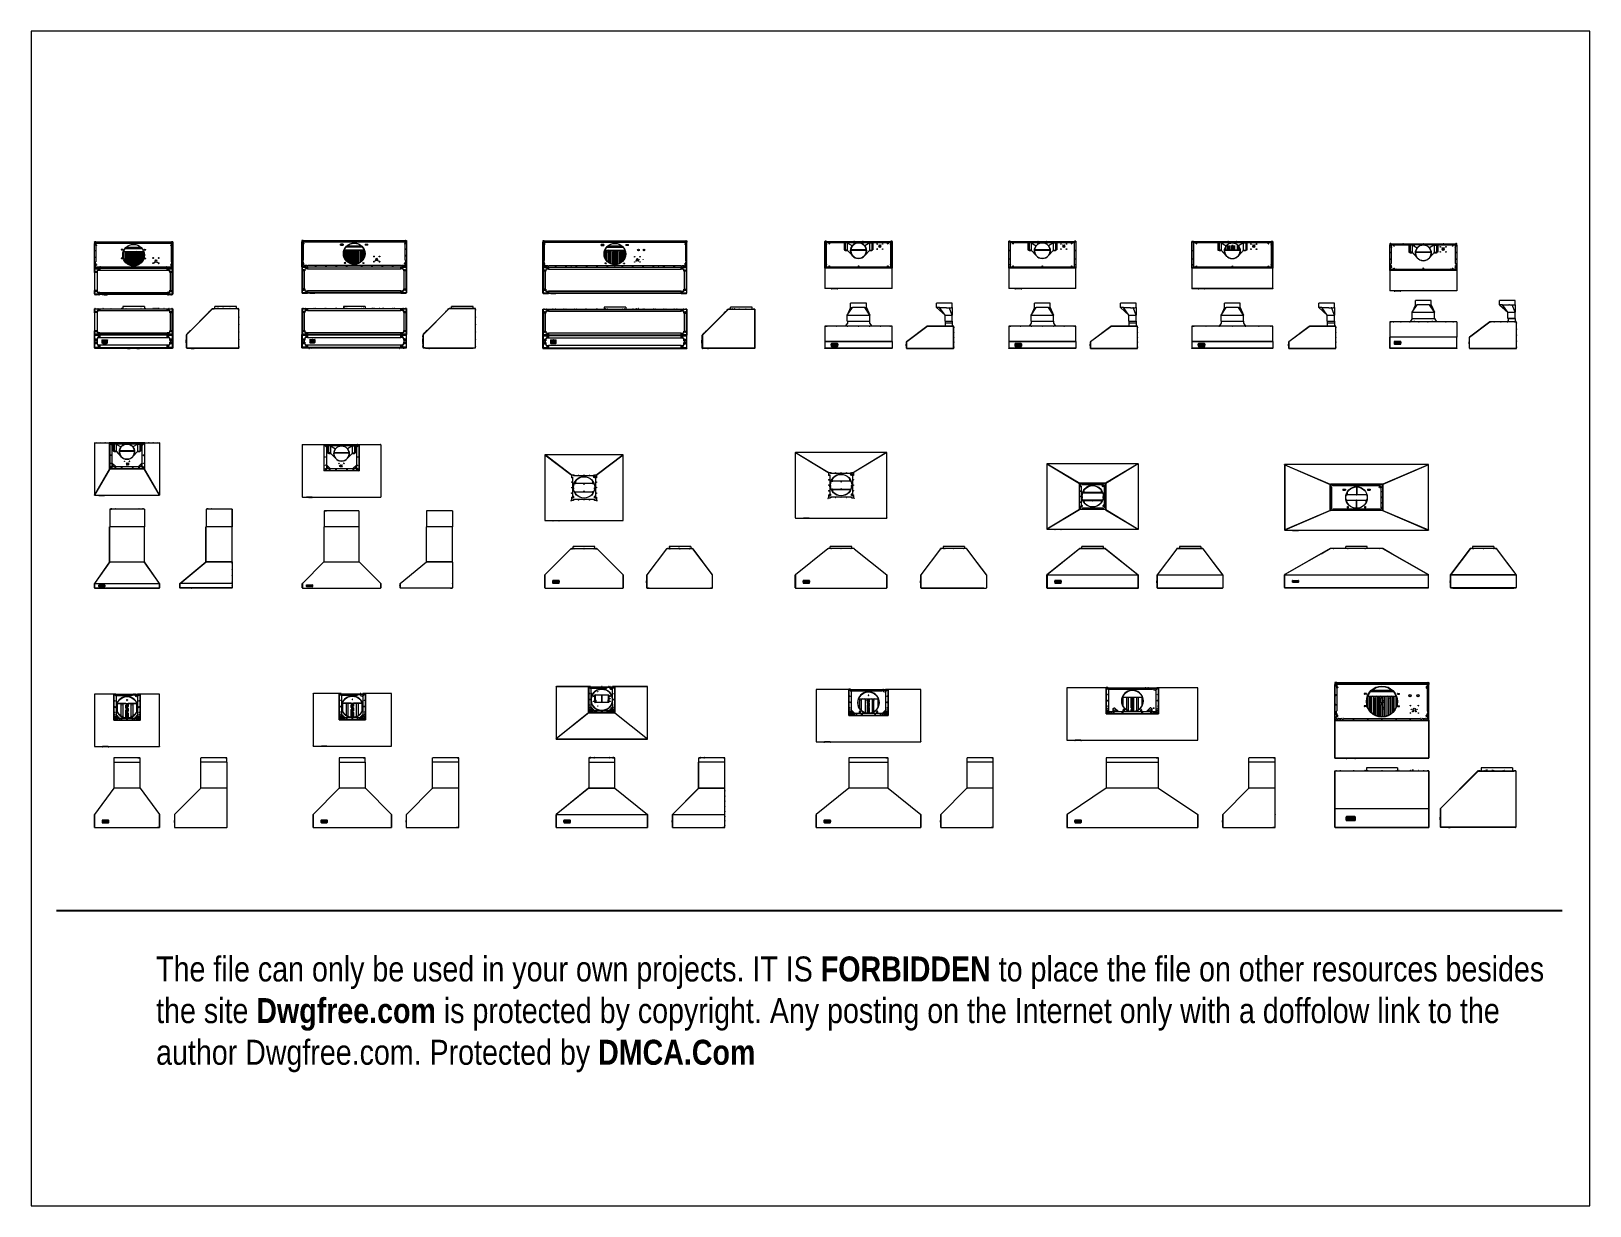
# Paper-space layout 'DWGFREE.COM' of a CAD drawing. Header units: millimetres. Extents: x 8 to 251, y 7 to 190.
# The model-space entities are those that its viewports show. They can reach past a viewport. Long polylines and large blocks are cut down to what shows.
import ezdxf

# ---------------------------------------------------------------- set-up
doc = ezdxf.new("R2010")
doc.units = ezdxf.units.MM
doc.linetypes.add('PHANTOM', pattern=[20, 10, -2, 2, -2, 2, -2])
doc.layers.add('01 - DWGFREE.com', color=1, linetype='Continuous')
doc.layers.add('01 - DWGFREE.com @ 1', color=1, linetype='Continuous')
doc.styles.add('Ajith', font='swissc.ttf', dxfattribs={"height": 9})

psp = doc.layouts.new('DWGFREE.COM')

msp = doc.modelspace()

# ---------------------------------------------------------------- texts
at = {"layer": '01 - DWGFREE.com @ 1', "color": 18, "true_color": 0x000000, "insert": (79873, 290766), "char_height": 8228.295, "width": 1143729.32, "attachment_point": 1, "style": 'Ajith'}
msp.add_mtext('The file can only be used in your own projects. IT IS {\\fSwis721 Cn BT|b1|i0|c204|p34;\\C256;FORBIDDEN} to place the file on other resources besides \\Pthe site {\\fSwis721 Cn BT|b1|i0|c204|p34;\\C256;Dwgfree.com} is protected by copyright. Any posting on the Internet only with a doffolow link to the \\Pauthor Dwgfree.com. Protected by {\\fSwis721 Cn BT|b1|i0|c204|p34;\\C256;DMCA.Com}', dxfattribs=at)

# ---------------------------------------------------------------- linework, layer by layer
at = {"color": 7, "lineweight": 13, "ltscale": 0.015625}
for p, q in [((59520, 526097), (59520, 525647)), ((59541, 526097), (59541, 525647)), ((85330, 526097), (85330, 525647)), ((85351, 526097), (85351, 525647)), ((127917, 526573), (127917, 526123)), ((127938, 526573), (127938, 526123)), ((162365, 526573), (162365, 526123)), ((162387, 526573), (162387, 526123)), ((207326, 526450), (207326, 526000)), ((207360, 526450), (207360, 526000)), ((254721, 526450), (254721, 526000)), ((254756, 526450), (254756, 526000)), ((59790, 519516), (59790, 519066)), ((85081, 519066), (85081, 519516)), ((128187, 519992), (128187, 519542)), ((162117, 519542), (162117, 519992)), ((207596, 519891), (207596, 519441)), ((254486, 519891), (254486, 519441)), ((486637, 518875), (486637, 518412)), ((508240, 518412), (508240, 518875)), ((107130, 504110), (106680, 504110)), ((185073, 504151), (184623, 504151)), ((277061, 503962), (276611, 503962)), ((468323, 380958), (468323, 380310)), ((468373, 380958), (468373, 380310)), ((499258, 380958), (499258, 380310)), ((499308, 380958), (499308, 380310)), ((468712, 371513), (468712, 370865)), ((498919, 371513), (498919, 370865)), ((527887, 351874), (527239, 351874))]:
    msp.add_line(p, q, dxfattribs=at)
at = {"color": 7, "lineweight": 13, "ltscale": 0.000732482}
for p, q in [((59520, 525647), (59541, 525647)), ((85351, 525647), (85330, 525647)), ((98501, 504105), (98488, 504121)), ((106700, 504131), (106700, 504110)), ((176444, 504146), (176431, 504162)), ((385695, 443963), (385674, 443963)), ((475538, 443081), (475517, 443081)), ((385674, 440559), (385695, 440559)), ((478613, 440742), (478634, 440742)), ((452450, 412170), (452429, 412170)), ((452768, 412170), (452789, 412170)), ((230548, 379185), (230527, 379185))]:
    msp.add_line(p, q, dxfattribs=at)
at = {"color": 7, "lineweight": 13, "ltscale": 0.03937}
for p, q in [((59520, 517454), (59520, 525647)), ((59558, 525667), (85313, 525667)), ((59970, 526119), (84901, 526119)), ((59970, 525647), (59970, 519606)), ((84901, 519606), (84901, 525647)), ((85351, 525647), (85351, 517454)), ((127917, 517930), (127917, 526123)), ((127954, 526143), (162349, 526143)), ((128367, 526595), (161937, 526595)), ((128367, 526123), (128367, 520082)), ((141548, 525366), (140648, 525366)), ((140648, 525096), (141548, 525096)), ((148748, 525366), (149648, 525366)), ((149648, 525096), (148748, 525096)), ((161937, 520082), (161937, 526123)), ((162387, 526123), (162387, 517944)), ((207326, 517823), (207326, 526000)), ((207396, 526020), (254685, 526020)), ((207776, 526472), (254306, 526472)), ((207776, 526000), (207776, 519981)), ((227441, 525256), (226541, 525256)), ((226541, 524986), (227441, 524986)), ((234641, 525256), (235541, 525256)), ((235541, 524986), (234641, 524986)), ((254306, 526000), (254306, 519981)), ((254756, 517838), (254756, 526000)), ((300252, 517469), (300252, 526264)), ((300716, 526325), (300716, 517995)), ((300734, 526289), (321929, 526289)), ((306803, 525875), (300734, 525875)), ((306585, 525802), (306585, 523481)), ((306803, 526107), (311146, 526107)), ((307623, 525825), (306951, 525825)), ((306951, 525802), (306951, 523481)), ((307623, 525840), (307623, 523429)), ((315040, 525840), (307623, 525840)), ((307623, 525840), (309292, 524849)), ((315860, 526107), (311517, 526107)), ((315040, 525840), (313371, 524849)), ((315040, 523429), (315040, 525840)), ((315040, 525825), (315712, 525825)), ((315712, 525802), (315712, 523481)), ((321929, 525875), (315860, 525875)), ((316078, 525802), (316078, 523481)), ((321947, 517999), (321947, 526325)), ((322411, 526264), (322411, 517496)), ((360825, 517469), (360825, 526264)), ((361289, 526325), (361289, 517995)), ((361307, 526289), (382502, 526289)), ((367376, 525875), (361307, 525875)), ((367157, 525802), (367157, 523481)), ((367376, 526107), (371719, 526107)), ((368196, 525825), (367523, 525825)), ((367523, 525802), (367523, 523481)), ((368196, 525840), (368196, 523429)), ((375613, 525840), (368196, 525840)), ((368196, 525840), (369865, 524849)), ((376433, 526107), (372090, 526107)), ((375613, 525840), (373944, 524849)), ((375613, 523429), (375613, 525840)), ((375613, 525825), (376285, 525825)), ((376285, 525802), (376285, 523481)), ((382502, 525875), (376433, 525875)), ((376651, 525802), (376651, 523481)), ((382520, 517999), (382520, 526325)), ((382984, 526264), (382984, 517496)), ((421213, 517424), (421213, 526219)), ((421677, 526280), (421677, 517950)), ((421695, 526244), (447341, 526244)), ((429989, 525830), (421695, 525830)), ((429771, 525757), (429771, 523436)), ((429989, 526062), (434332, 526062)), ((430809, 525780), (430137, 525780)), ((430137, 525757), (430137, 523436)), ((430809, 525795), (430809, 523384)), ((438227, 525795), (430809, 525795)), ((430809, 525795), (432478, 524804)), ((432312, 523448), (432312, 524538)), ((433061, 524996), (433061, 523448)), ((433414, 524996), (433414, 523448)), ((434147, 523448), (434147, 524988)), ((434518, 525198), (434518, 523448)), ((434518, 523448), (434518, 525198)), ((439046, 526062), (434703, 526062)), ((434889, 524988), (434889, 523448)), ((435269, 524996), (435269, 523448)), ((436389, 524977), (436389, 523448)), ((438227, 525795), (436558, 524804)), ((436742, 524509), (436742, 523448)), ((438227, 523384), (438227, 525795)), ((438227, 525780), (438899, 525780)), ((438899, 525757), (438899, 523436)), ((447341, 525830), (439046, 525830)), ((439265, 525757), (439265, 523436)), ((441532, 524249), (441532, 524895)), ((441551, 524248), (441551, 524896)), ((447358, 517954), (447358, 526280)), ((447823, 526219), (447823, 517451)), ((486359, 516699), (486359, 525092)), ((492910, 525106), (486397, 525106)), ((486823, 525520), (508054, 525520)), ((486823, 525092), (486823, 518968)), ((492693, 525069), (492693, 522747)), ((492910, 525338), (494382, 525338)), ((493731, 525091), (493059, 525091)), ((493059, 525069), (493059, 522747)), ((493731, 525112), (493731, 522702)), ((501149, 525112), (493731, 525112)), ((493731, 525112), (495400, 524122)), ((494564, 525338), (497253, 525338)), ((497624, 525338), (500316, 525338)), ((501149, 525112), (499480, 524122)), ((500498, 525338), (501967, 525338)), ((501149, 522702), (501149, 525112)), ((501149, 525091), (501821, 525091)), ((501821, 525069), (501821, 522747)), ((508480, 525106), (501967, 525106)), ((502187, 525069), (502187, 522747)), ((508054, 518968), (508054, 525092)), ((508518, 525092), (508518, 516725)), ((69122, 522959), (75749, 522959)), ((69639, 519631), (69639, 522877)), ((70107, 519129), (70107, 522877)), ((71459, 518387), (71459, 522877)), ((72044, 522578), (72044, 521560)), ((72044, 521051), (72044, 518271)), ((72404, 518249), (72404, 522959)), ((72764, 522103), (72764, 522959)), ((72764, 520576), (72764, 521594)), ((72764, 518264), (72764, 520067)), ((73767, 518510), (73767, 522815)), ((74235, 518744), (74235, 522815)), ((75587, 520200), (75587, 522815)), ((141705, 521850), (141705, 522639)), ((141889, 523423), (148406, 523423)), ((142173, 520467), (142173, 523302)), ((143525, 519183), (143525, 523302)), ((143994, 518977), (143994, 523302)), ((145346, 518785), (145346, 523302)), ((145814, 518844), (145814, 523302)), ((147166, 519428), (147166, 523302)), ((147634, 519831), (147634, 523302)), ((227740, 523360), (234341, 523360)), ((228291, 519936), (228291, 523084)), ((228738, 523084), (228738, 519471)), ((230111, 518739), (230111, 523084)), ((230652, 522963), (230652, 521796)), ((230652, 521406), (230652, 518636)), ((231041, 518614), (231041, 523360)), ((231041, 523360), (231041, 518614)), ((231430, 522315), (231430, 523360)), ((231430, 520757), (231430, 521925)), ((231430, 518636), (231430, 520368)), ((232420, 518896), (232420, 523084)), ((232868, 523084), (232868, 519125)), ((234240, 520666), (234240, 523084)), ((307623, 523459), (306951, 523459)), ((307858, 523177), (306978, 523177)), ((307623, 523429), (309292, 521638)), ((308758, 523444), (313905, 523444)), ((313904, 523459), (308759, 523459)), ((313902, 523481), (308761, 523481)), ((308762, 523493), (313901, 523493)), ((313898, 523519), (308765, 523519)), ((313896, 523541), (308768, 523541)), ((315040, 523429), (313371, 521638)), ((315685, 523177), (314805, 523177)), ((315040, 523459), (315712, 523459)), ((368196, 523459), (367523, 523459)), ((368431, 523177), (367551, 523177)), ((368196, 523429), (369865, 521638)), ((369331, 523444), (374478, 523444)), ((374477, 523459), (369332, 523459)), ((374475, 523481), (369334, 523481)), ((369335, 523493), (374474, 523493)), ((374471, 523519), (369338, 523519)), ((374469, 523541), (369340, 523541)), ((375613, 523429), (373944, 521638)), ((376258, 523177), (375378, 523177)), ((375613, 523459), (376285, 523459)), ((430809, 523414), (430137, 523414)), ((431044, 523132), (430164, 523132)), ((430809, 523384), (432478, 521593)), ((431944, 523399), (437091, 523399)), ((437090, 523414), (431946, 523414)), ((437088, 523436), (431947, 523436)), ((431949, 523448), (437087, 523448)), ((438227, 523384), (436558, 521593)), ((438871, 523132), (437992, 523132)), ((438227, 523414), (438899, 523414)), ((493731, 522725), (493059, 522725)), ((493972, 522443), (493086, 522443)), ((493731, 522702), (495400, 520910)), ((494866, 522717), (500013, 522717)), ((500013, 522725), (494867, 522725)), ((500011, 522749), (494869, 522749)), ((494869, 522748), (500011, 522748)), ((500011, 522747), (494869, 522747)), ((500009, 522771), (494871, 522771)), ((501149, 522702), (499480, 520910)), ((501794, 522443), (500908, 522443)), ((501149, 522725), (501821, 522725)), ((59520, 517452), (59520, 508872)), ((59520, 517446), (59520, 508887)), ((59542, 517482), (59971, 517912)), ((59563, 517510), (59968, 517914)), ((59607, 516142), (59607, 517315)), ((60406, 516087), (59664, 516087)), ((59676, 510159), (59676, 516087)), ((59700, 517384), (61360, 517384)), ((60372, 517946), (61099, 517946)), ((60396, 516087), (60396, 510159)), ((83503, 517339), (61366, 517339)), ((83503, 517325), (61366, 517325)), ((61366, 516816), (83503, 516816)), ((61542, 517946), (83329, 517946)), ((83509, 517385), (85169, 517385)), ((83772, 517946), (84499, 517946)), ((85205, 516088), (84463, 516088)), ((84475, 516088), (84475, 510159)), ((85329, 517482), (84899, 517912)), ((85307, 517510), (84903, 517914)), ((85195, 510159), (85195, 516088)), ((85263, 517317), (85263, 516143)), ((85350, 517452), (85350, 508872)), ((85351, 508887), (85351, 517446)), ((127917, 517927), (127917, 509348)), ((127917, 517922), (127917, 509363)), ((127939, 517958), (128368, 518387)), ((127961, 517986), (128365, 518390)), ((128005, 516619), (128005, 517793)), ((128804, 516564), (128063, 516564)), ((128072, 516564), (128072, 510635)), ((128098, 517861), (129758, 517861)), ((128769, 518422), (129496, 518422)), ((128792, 510635), (128792, 516564)), ((160541, 517800), (129764, 517800)), ((129764, 517291), (160541, 517291)), ((160541, 517814), (129765, 517814)), ((129939, 518422), (160366, 518422)), ((160547, 517861), (162207, 517861)), ((160809, 518422), (161536, 518422)), ((162242, 516564), (161501, 516564)), ((161511, 516564), (161511, 510635)), ((162365, 517958), (161936, 518388)), ((162343, 517986), (161938, 518390)), ((162231, 510635), (162231, 516564)), ((162300, 517793), (162300, 516619)), ((162387, 517927), (162387, 509348)), ((207326, 517823), (207326, 509268)), ((207326, 509243), (207326, 517813)), ((207353, 517855), (207777, 518278)), ((207414, 516510), (207414, 517683)), ((208213, 516455), (207471, 516455)), ((207481, 516455), (207481, 510527)), ((207507, 517752), (209167, 517752)), ((208177, 518313), (208904, 518313)), ((208201, 510527), (208201, 516455)), ((252910, 517706), (209173, 517706)), ((252910, 517691), (209173, 517691)), ((209173, 517182), (252910, 517182)), ((209347, 518313), (252734, 518313)), ((252916, 517750), (254576, 517750)), ((253177, 518313), (253904, 518313)), ((254612, 516454), (253870, 516454)), ((253880, 516454), (253880, 510527)), ((254728, 517855), (254305, 518278)), ((254600, 510527), (254600, 516454)), ((254670, 517682), (254670, 516509)), ((254756, 509243), (254756, 517813)), ((300252, 517474), (300252, 510772)), ((300252, 517469), (300252, 510784)), ((300275, 517511), (300703, 517939)), ((300769, 517966), (321894, 517966)), ((322388, 517511), (321960, 517939)), ((322411, 510772), (322411, 517474)), ((360825, 517474), (360825, 510772)), ((360825, 517469), (360825, 510784)), ((360848, 517511), (361276, 517939)), ((361341, 517966), (382467, 517966)), ((382961, 517511), (382533, 517939)), ((382984, 510772), (382984, 517474)), ((421213, 517429), (421213, 510727)), ((421213, 517424), (421213, 510739)), ((421236, 517466), (421664, 517894)), ((421730, 517921), (447306, 517921)), ((447799, 517466), (447371, 517894)), ((447823, 510727), (447823, 517429)), ((486359, 516699), (486359, 510024)), ((486360, 516703), (486360, 510002)), ((487237, 517194), (487986, 517194)), ((488443, 517194), (506437, 517194)), ((506893, 517194), (507643, 517194)), ((508520, 516703), (508520, 510002)), ((59520, 508859), (85350, 508859)), ((59608, 508997), (59608, 510171)), ((60416, 510159), (59657, 510159)), ((61359, 508900), (59701, 508900)), ((59701, 508774), (61358, 508774)), ((61367, 509479), (83503, 509479)), ((83503, 508970), (61367, 508970)), ((83503, 508839), (61367, 508839)), ((61368, 509494), (83503, 509494)), ((62091, 508766), (62722, 508766)), ((62740, 508744), (62144, 508744)), ((63128, 508744), (63724, 508744)), ((63146, 508766), (63778, 508766)), ((85169, 508900), (83512, 508900)), ((83513, 508774), (85170, 508774)), ((84455, 510159), (85213, 510159)), ((85263, 510171), (85263, 508997)), ((127917, 509335), (162387, 509335)), ((128004, 509473), (128004, 510647)), ((128812, 510635), (128053, 510635)), ((129754, 509376), (128097, 509376)), ((128098, 509251), (129755, 509251)), ((160544, 509335), (129761, 509335)), ((160540, 509958), (129763, 509958)), ((160540, 509944), (129763, 509944)), ((129763, 509434), (160540, 509434)), ((160540, 509315), (129764, 509315)), ((130496, 509263), (131127, 509263)), ((131145, 509241), (130549, 509241)), ((131533, 509241), (132129, 509241)), ((131551, 509263), (132183, 509263)), ((162206, 509376), (160549, 509376)), ((160550, 509251), (162207, 509251)), ((161492, 510635), (162250, 510635)), ((162300, 510647), (162300, 509473)), ((207326, 509226), (254756, 509226)), ((207412, 509365), (207412, 510539)), ((208220, 510527), (207461, 510527)), ((209163, 509268), (207506, 509268)), ((207506, 509141), (209162, 509141)), ((252910, 509849), (209172, 509849)), ((252910, 509834), (209172, 509834)), ((209172, 509325), (252910, 509325)), ((252909, 509205), (209172, 509205)), ((209905, 509132), (210536, 509132)), ((210554, 509110), (209958, 509110)), ((210942, 509110), (211538, 509110)), ((210960, 509132), (211591, 509132)), ((254576, 509268), (252919, 509268)), ((252919, 509141), (254576, 509141)), ((253862, 510527), (254620, 510527)), ((254670, 510539), (254670, 509365)), ((322411, 510748), (300252, 510748)), ((304355, 510667), (302453, 510667)), ((382984, 510748), (360825, 510748)), ((364928, 510667), (363026, 510667)), ((447823, 510703), (421213, 510703)), ((425316, 510622), (423414, 510622)), ((508520, 509977), (486360, 509977)), ((489907, 509897), (488005, 509897)), ((59520, 504118), (59520, 495538)), ((59520, 504083), (59520, 495524)), ((59542, 504131), (85329, 504131)), ((59607, 502818), (59607, 503992)), ((59700, 504089), (61357, 504089)), ((83503, 504020), (61366, 504020)), ((61366, 503511), (83503, 503511)), ((61366, 503497), (83503, 503497)), ((72435, 504830), (68880, 504830)), ((68880, 504830), (68880, 504174)), ((75990, 504830), (72435, 504830)), ((75990, 504830), (75990, 504174)), ((83512, 504090), (85169, 504090)), ((85263, 503993), (85263, 502819)), ((85350, 504118), (85350, 495538)), ((85351, 495524), (85351, 504083)), ((98485, 504118), (89905, 495538)), ((89920, 495524), (98479, 504083)), ((98294, 504048), (97123, 502877)), ((98355, 503988), (97181, 502814)), ((106680, 504131), (98543, 504131)), ((99247, 504131), (99247, 504830)), ((106357, 504830), (99247, 504830)), ((106357, 504147), (106357, 504830)), ((107173, 491215), (107173, 504110)), ((127917, 504159), (127917, 495580)), ((127939, 504172), (162365, 504172)), ((128005, 502861), (128005, 504035)), ((128098, 504131), (129756, 504131)), ((129113, 504172), (132354, 504172)), ((160541, 504060), (129764, 504060)), ((129764, 503551), (160541, 503551)), ((129765, 503537), (160541, 503537)), ((132533, 504172), (135774, 504172)), ((135953, 504172), (139194, 504172)), ((139373, 504172), (141593, 504172)), ((145148, 504871), (141593, 504871)), ((141593, 504871), (141593, 504172)), ((148703, 504871), (145148, 504871)), ((148703, 504871), (148703, 504172)), ((148703, 504172), (150923, 504172)), ((151780, 504172), (153321, 504172)), ((153580, 504172), (154343, 504172)), ((154521, 504172), (157763, 504172)), ((157941, 504172), (161183, 504172)), ((160549, 504131), (162207, 504131)), ((161361, 504172), (161937, 504172)), ((162300, 504035), (162300, 502861)), ((162387, 504159), (162387, 495580)), ((176428, 504159), (167848, 495580)), ((176443, 504144), (167863, 495565)), ((176238, 504090), (175067, 502918)), ((176298, 504030), (175124, 502856)), ((184623, 504172), (176486, 504172)), ((184300, 504871), (177190, 504871)), ((177190, 504172), (177190, 504871)), ((184300, 504189), (184300, 504871)), ((185117, 491256), (185117, 504151)), ((207326, 495408), (207326, 503979)), ((207353, 503996), (254728, 503996)), ((207414, 502685), (207414, 503859)), ((207507, 503956), (209164, 503956)), ((252910, 503885), (209173, 503885)), ((209173, 503376), (252910, 503376)), ((209173, 503362), (252910, 503362)), ((231041, 504682), (227486, 504682)), ((227486, 504682), (227486, 503996)), ((234596, 504682), (231041, 504682)), ((234596, 504682), (234596, 503996)), ((252919, 503954), (254576, 503954)), ((254670, 503858), (254670, 502684)), ((254756, 495408), (254756, 503979)), ((254756, 503937), (254756, 495382)), ((259854, 495408), (268425, 503979)), ((259879, 495384), (268449, 503954)), ((268434, 503937), (259879, 495382)), ((268239, 503913), (267067, 502741)), ((268299, 503853), (267125, 502679)), ((268503, 503996), (276611, 503996)), ((276301, 504682), (269191, 504682)), ((269191, 503996), (269191, 504682)), ((276301, 504013), (276301, 504682)), ((277118, 503962), (277118, 491092)), ((307623, 502013), (309292, 504469)), ((308736, 504469), (307623, 502013)), ((308736, 504469), (308736, 505953)), ((313371, 505953), (309292, 505953)), ((313371, 504469), (309294, 504469)), ((315040, 502013), (313371, 504469)), ((313928, 504469), (313928, 505953)), ((313928, 504469), (315040, 502013)), ((338036, 505953), (337046, 505953)), ((337046, 504469), (337046, 505953)), ((338036, 504469), (337046, 504469)), ((337046, 504469), (339828, 502013)), ((341248, 505953), (338036, 505953)), ((339828, 502013), (338036, 504469)), ((342238, 505953), (341248, 505953)), ((342238, 502013), (341248, 504469)), ((342238, 502013), (341248, 504469)), ((342238, 504469), (342238, 505953)), ((342238, 504469), (342238, 502013)), ((368196, 502013), (369865, 504469)), ((369308, 504469), (368196, 502013)), ((369308, 504469), (369308, 505953)), ((373944, 505953), (369865, 505953)), ((373944, 504469), (369866, 504469)), ((375613, 502013), (373944, 504469)), ((374501, 504469), (374501, 505953)), ((374501, 504469), (375613, 502013)), ((398609, 505953), (397619, 505953)), ((397619, 504469), (397619, 505953)), ((398609, 504469), (397619, 504469)), ((397619, 504469), (400401, 502013)), ((401821, 505953), (398609, 505953)), ((400401, 502013), (398609, 504469)), ((402811, 505953), (401821, 505953)), ((402811, 502013), (401821, 504469)), ((402811, 502013), (401821, 504469)), ((402811, 504469), (402811, 505953)), ((402811, 504469), (402811, 502013)), ((430809, 502013), (432478, 504469)), ((431922, 504469), (430809, 502013)), ((431922, 504469), (431922, 505953)), ((436558, 505953), (432478, 505953)), ((436558, 504469), (432480, 504469)), ((438227, 502013), (436558, 504469)), ((437114, 504469), (437114, 505953)), ((437114, 504469), (438227, 502013)), ((463968, 505953), (462978, 505953)), ((462978, 504469), (462978, 505953)), ((463968, 504469), (462978, 504469)), ((462978, 504469), (465760, 502013)), ((467180, 505953), (463968, 505953)), ((465760, 502013), (463968, 504469)), ((468171, 505953), (467180, 505953)), ((468171, 502013), (467180, 504469)), ((468171, 502013), (467180, 504469)), ((468171, 504469), (468171, 505953)), ((468171, 504469), (468171, 502013)), ((493731, 502933), (495400, 505389)), ((494844, 505389), (493731, 502933)), ((494844, 505389), (494844, 506873)), ((499480, 506873), (495400, 506873)), ((499480, 505389), (495402, 505389)), ((501149, 502933), (499480, 505389)), ((500036, 505389), (500036, 506873)), ((500036, 505389), (501149, 502933)), ((523542, 506873), (522552, 506873)), ((522552, 505389), (522552, 506873)), ((523542, 505389), (522552, 505389)), ((522552, 505389), (525333, 502933)), ((526754, 506873), (523542, 506873)), ((525333, 502933), (523542, 505389)), ((527744, 506873), (526754, 506873)), ((527744, 502933), (526754, 505389)), ((527744, 502933), (526754, 505389)), ((527744, 505389), (527744, 506873)), ((527744, 505389), (527744, 502933)), ((60415, 502830), (59656, 502830)), ((59676, 496902), (59676, 502830)), ((60396, 502830), (60396, 496902)), ((84455, 502831), (85213, 502831)), ((84475, 502831), (84475, 496902)), ((85195, 496902), (85195, 502831)), ((91199, 496861), (97162, 502824)), ((128813, 502872), (128054, 502872)), ((128072, 502872), (128072, 496944)), ((128792, 496944), (128792, 502872)), ((161492, 502872), (162251, 502872)), ((161511, 502872), (161511, 496944)), ((162231, 496944), (162231, 502872)), ((169143, 496903), (175105, 502865)), ((169152, 496884), (175124, 502856)), ((208222, 502696), (207463, 502696)), ((207481, 502696), (207481, 496769)), ((208201, 496769), (208201, 502696)), ((253862, 502695), (254620, 502695)), ((253880, 502695), (253880, 496769)), ((254600, 496769), (254600, 502695)), ((261146, 496728), (267106, 502688)), ((261155, 496709), (267125, 502679)), ((300252, 498351), (300252, 493301)), ((322388, 498364), (300275, 498364)), ((307692, 499416), (306960, 498364)), ((307623, 499973), (307623, 502013)), ((307623, 502013), (315040, 502013)), ((307623, 499973), (315040, 499973)), ((314971, 499416), (315703, 498364)), ((315040, 499973), (315040, 502013)), ((322411, 493301), (322411, 498351)), ((322411, 493272), (322411, 498303)), ((327171, 493301), (333873, 498351)), ((327192, 493272), (333895, 498323)), ((327192, 493272), (333868, 498303)), ((342723, 498364), (333956, 498364)), ((339828, 499973), (339828, 502013)), ((339828, 502013), (342238, 502013)), ((339828, 499973), (342238, 499973)), ((342224, 499416), (339857, 499416)), ((339857, 499416), (339857, 498364)), ((342224, 499416), (342224, 498364)), ((342238, 499973), (342238, 502013)), ((342723, 491100), (342723, 498303)), ((360825, 498351), (360825, 493301)), ((382961, 498364), (360848, 498364)), ((368265, 499416), (367533, 498364)), ((368196, 499973), (368196, 502013)), ((368196, 502013), (375613, 502013)), ((368196, 499973), (375613, 499973)), ((375544, 499416), (376276, 498364)), ((375613, 499973), (375613, 502013)), ((382984, 493301), (382984, 498351)), ((382984, 493272), (382984, 498303)), ((387744, 493301), (394446, 498351)), ((387765, 493272), (394468, 498323)), ((387765, 493272), (394441, 498303)), ((403296, 498364), (394528, 498364)), ((400401, 499973), (400401, 502013)), ((400401, 502013), (402811, 502013)), ((400401, 499973), (402811, 499973)), ((402796, 499416), (400430, 499416)), ((400430, 499416), (400430, 498364)), ((402796, 499416), (402796, 498364)), ((402811, 499973), (402811, 502013)), ((403296, 491100), (403296, 498303)), ((421213, 498351), (421213, 493301)), ((447799, 498364), (421236, 498364)), ((430878, 499416), (430161, 498385)), ((430809, 499973), (430809, 502013)), ((430809, 502013), (438227, 502013)), ((430809, 499973), (438227, 499973)), ((438157, 499416), (438874, 498385)), ((438227, 499973), (438227, 502013)), ((447823, 493301), (447823, 498351)), ((447823, 493272), (447823, 498303)), ((453103, 493301), (459805, 498351)), ((453125, 493272), (459827, 498323)), ((453125, 493272), (459800, 498303)), ((468656, 498364), (459888, 498364)), ((465760, 499973), (465760, 502013)), ((465760, 502013), (468171, 502013)), ((465760, 499973), (468171, 499973)), ((468156, 499416), (465790, 499416)), ((465790, 499416), (465790, 498364)), ((468156, 499416), (468156, 498364)), ((468171, 499973), (468171, 502013)), ((468656, 491100), (468656, 498303)), ((486359, 499767), (486359, 494736)), ((486360, 499816), (486360, 494765)), ((508496, 499828), (486384, 499828)), ((493801, 500880), (493072, 499833)), ((493731, 500893), (493731, 502933)), ((493731, 502933), (501149, 502933)), ((493731, 500893), (501149, 500893)), ((501079, 500880), (501811, 499828)), ((501149, 500893), (501149, 502933)), ((508520, 499816), (508520, 494765)), ((519334, 499816), (512633, 494765)), ((519356, 499787), (512655, 494737)), ((512656, 494736), (519331, 499767)), ((527724, 499828), (519412, 499828)), ((525333, 500893), (525333, 502933)), ((525333, 502933), (527744, 502933)), ((525333, 500893), (527744, 500893)), ((527723, 500880), (525357, 500880)), ((525357, 500880), (525357, 499828)), ((527723, 500880), (527723, 499828)), ((527744, 500893), (527744, 502933)), ((528188, 491081), (528188, 499792)), ((59520, 495508), (59520, 491214)), ((59520, 491215), (59520, 495508)), ((59607, 493674), (59607, 495334)), ((59607, 491420), (59607, 493080)), ((59608, 495674), (59608, 496847)), ((60424, 493086), (59646, 493086)), ((60425, 493668), (59647, 493668)), ((59666, 496902), (60407, 496902)), ((59676, 493086), (59676, 493668)), ((61361, 495605), (59701, 495605)), ((59701, 495427), (61361, 495427)), ((60396, 493668), (60396, 493086)), ((61367, 496174), (83503, 496174)), ((83503, 495665), (61367, 495665)), ((61367, 494610), (61367, 495388)), ((83504, 495359), (61367, 495359)), ((61367, 494639), (83504, 494639)), ((83503, 495651), (61368, 495651)), ((62034, 493850), (62034, 492847)), ((62034, 493850), (62722, 493850)), ((63146, 493850), (63834, 493850)), ((63834, 492847), (63834, 493850)), ((83504, 494610), (83504, 495388)), ((85169, 495605), (83509, 495605)), ((83510, 495427), (85170, 495427)), ((84446, 493668), (85224, 493668)), ((84446, 493086), (85224, 493086)), ((84463, 496902), (85205, 496902)), ((84475, 493668), (84475, 493086)), ((85195, 493086), (85195, 493668)), ((85263, 496847), (85263, 495674)), ((85263, 495334), (85263, 493674)), ((85263, 493080), (85263, 491420)), ((85350, 491215), (85350, 495508)), ((85351, 495508), (85351, 491215)), ((89776, 493740), (89776, 492898)), ((89799, 492870), (89799, 493793)), ((89807, 495334), (89807, 493677)), ((89807, 493077), (89807, 491420)), ((89872, 493087), (89872, 493668)), ((89892, 491215), (89892, 495508)), ((89913, 495508), (89913, 491215)), ((91146, 496900), (89975, 495729)), ((91209, 496842), (90035, 495668)), ((127917, 491256), (127917, 495549)), ((128004, 495715), (128004, 496889)), ((128004, 493716), (128004, 495376)), ((128005, 491462), (128005, 493122)), ((128822, 493710), (128044, 493710)), ((128822, 493128), (128044, 493128)), ((128061, 496944), (128803, 496944)), ((128073, 493710), (128073, 493128)), ((129757, 495647), (128097, 495647)), ((128098, 495469), (129758, 495469)), ((128793, 493128), (128793, 493710)), ((160540, 496204), (129763, 496204)), ((129763, 495695), (160540, 495695)), ((129764, 495680), (160539, 495680)), ((129764, 494652), (129764, 495429)), ((160541, 495401), (129764, 495401)), ((129764, 494681), (160541, 494681)), ((160541, 494652), (160541, 495429)), ((162206, 495647), (160546, 495647)), ((160547, 495469), (162207, 495469)), ((161483, 493710), (162261, 493710)), ((161484, 493128), (162261, 493128)), ((161500, 496944), (162242, 496944)), ((161512, 493710), (161512, 493128)), ((162232, 493128), (162232, 493710)), ((162300, 496889), (162300, 495715)), ((162300, 495376), (162300, 493716)), ((162301, 493122), (162301, 491462)), ((162387, 491256), (162387, 495549)), ((167741, 493885), (167741, 493043)), ((167751, 495376), (167751, 493719)), ((167751, 493119), (167751, 491462)), ((167763, 493126), (167763, 493711)), ((167815, 493128), (167815, 493709)), ((167835, 493125), (167835, 493713)), ((167836, 491256), (167836, 495549)), ((167857, 495549), (167857, 491256)), ((167857, 491256), (167857, 495549)), ((169090, 496941), (167918, 495770)), ((169152, 496884), (167979, 495710)), ((207326, 491093), (207326, 495368)), ((207412, 495540), (207412, 496714)), ((207412, 493540), (207412, 495200)), ((208230, 493534), (207452, 493534)), ((207470, 496769), (208211, 496769)), ((207481, 493534), (207481, 492952)), ((209165, 495472), (207506, 495472)), ((207506, 495293), (209165, 495293)), ((208201, 492952), (208201, 493534)), ((252910, 496029), (209172, 496029)), ((209172, 495519), (252910, 495519)), ((209172, 495505), (252909, 495505)), ((209172, 494476), (209172, 495253)), ((252910, 495225), (209172, 495225)), ((209172, 494505), (252910, 494505)), ((209848, 493819), (209848, 492816)), ((209848, 493819), (210536, 493819)), ((210960, 493819), (211648, 493819)), ((211648, 492816), (211648, 493819)), ((252910, 494475), (252910, 495253)), ((254576, 495472), (252916, 495472)), ((252916, 495292), (254576, 495292)), ((253851, 493533), (254629, 493533)), ((253870, 496769), (254612, 496769)), ((253881, 493533), (253881, 492952)), ((254601, 492952), (254601, 493533)), ((254669, 495199), (254669, 493539)), ((254670, 496714), (254670, 495540)), ((254756, 491093), (254756, 495368)), ((259721, 493709), (259721, 492867)), ((259743, 492839), (259743, 493752)), ((259753, 495199), (259753, 493542)), ((259818, 492952), (259818, 493532)), ((259838, 491093), (259838, 495368)), ((259872, 491093), (259872, 495368)), ((259873, 495366), (259873, 491092)), ((261093, 496767), (259921, 495595)), ((261155, 496709), (259981, 495535)), ((300252, 493252), (300252, 491100)), ((322411, 493252), (322411, 491100)), ((322411, 493252), (322411, 491100)), ((327147, 493252), (327147, 491100)), ((327182, 491100), (327182, 493252)), ((327182, 493252), (327182, 491100)), ((360825, 493252), (360825, 491100)), ((382984, 493252), (382984, 491100)), ((382984, 493252), (382984, 491100)), ((387720, 493252), (387720, 491100)), ((387755, 491100), (387755, 493252)), ((387755, 493252), (387755, 491100)), ((421213, 493252), (421213, 491100)), ((447823, 493252), (447823, 491100)), ((447823, 493252), (447823, 491100)), ((453079, 493252), (453079, 491100)), ((453115, 491100), (453115, 493252)), ((453115, 493252), (453115, 491100)), ((486359, 494718), (486359, 491081)), ((486360, 491081), (486360, 494716)), ((487844, 493212), (487844, 492609)), ((489907, 493374), (488005, 493374)), ((488005, 493316), (489907, 493316)), ((490069, 492609), (490069, 493212)), ((508520, 491081), (508520, 494716)), ((512528, 492609), (512528, 493212)), ((512609, 491081), (512609, 494716)), ((512645, 491081), (512645, 494716)), ((512647, 491081), (512647, 494718)), ((59562, 491171), (85308, 491171)), ((60197, 491171), (59563, 491171)), ((61360, 491327), (59700, 491327)), ((61366, 492144), (61366, 491366)), ((83504, 492115), (61366, 492115)), ((61366, 491395), (83504, 491395)), ((63612, 492624), (62257, 492624)), ((63518, 492843), (62345, 492843)), ((83504, 492144), (83504, 491366)), ((85170, 491327), (83510, 491327)), ((89959, 491171), (107084, 491171)), ((90668, 491109), (106379, 491109)), ((106469, 491171), (107109, 491171)), ((127959, 491212), (162345, 491212)), ((129758, 491369), (128098, 491369)), ((129764, 492186), (129764, 491408)), ((160542, 492158), (129764, 492158)), ((129764, 491438), (160542, 491438)), ((131923, 492988), (130750, 492988)), ((160542, 492186), (160542, 491408)), ((162208, 491368), (160548, 491368)), ((167903, 491212), (185027, 491212)), ((168611, 491163), (184322, 491163)), ((184413, 491212), (185052, 491212)), ((207378, 491036), (254704, 491036)), ((207987, 491036), (207383, 491036)), ((207413, 491286), (207413, 492946)), ((208230, 492952), (207453, 492952)), ((209166, 491192), (207506, 491192)), ((209172, 492010), (209172, 491232)), ((252910, 491982), (209172, 491982)), ((209172, 491262), (252910, 491262)), ((211425, 492593), (210071, 492593)), ((211332, 492813), (210159, 492813)), ((252910, 492010), (252910, 491232)), ((254576, 491192), (252916, 491192)), ((253851, 492952), (254629, 492952)), ((254095, 491036), (254699, 491036)), ((254669, 492946), (254669, 491286)), ((259753, 492943), (259753, 491286)), ((277009, 491036), (259925, 491036)), ((322391, 491039), (300272, 491039)), ((321277, 491020), (301386, 491020)), ((302291, 492463), (302291, 491859)), ((304355, 492624), (302453, 492624)), ((302453, 492566), (304355, 492566)), ((304355, 491964), (302453, 491964)), ((302453, 491697), (304355, 491697)), ((304517, 491859), (304517, 492463)), ((327066, 491859), (327066, 492463)), ((327258, 491039), (342663, 491039)), ((382964, 491039), (360845, 491039)), ((381850, 491020), (361959, 491020)), ((362864, 492463), (362864, 491859)), ((364928, 492624), (363026, 492624)), ((363026, 492566), (364928, 492566)), ((364928, 491964), (363026, 491964)), ((363026, 491697), (364928, 491697)), ((365090, 491859), (365090, 492463)), ((387639, 491859), (387639, 492463)), ((387831, 491039), (403235, 491039)), ((447803, 491039), (421233, 491039)), ((446688, 491020), (422347, 491020)), ((423252, 492463), (423252, 491859)), ((425316, 492624), (423414, 492624)), ((423414, 492566), (425316, 492566)), ((425316, 491964), (423414, 491964)), ((423414, 491697), (425316, 491697)), ((425478, 491859), (425478, 492463)), ((452998, 491859), (452998, 492463)), ((453190, 491039), (468595, 491039)), ((508463, 491020), (486417, 491020)), ((489907, 492714), (488005, 492714)), ((488005, 492447), (489907, 492447)), ((513292, 491020), (512670, 491020)), ((512704, 491020), (528127, 491020)), ((59520, 459928), (59520, 442757)), ((59609, 459984), (64491, 459984)), ((64543, 451400), (64543, 459955)), ((64563, 451400), (64563, 459955)), ((64594, 451425), (64594, 459908)), ((64637, 459865), (65314, 459188)), ((75286, 459950), (65252, 459950)), ((65314, 459188), (65314, 452161)), ((65662, 459518), (65662, 457264)), ((65756, 459736), (70076, 459736)), ((66669, 459539), (66017, 459539)), ((66017, 459518), (66017, 457264)), ((66669, 457242), (66017, 457242)), ((66669, 459554), (66669, 457214)), ((73869, 459554), (66669, 459554)), ((66669, 459554), (68289, 458592)), ((66669, 457214), (68289, 455475)), ((67771, 457228), (72767, 457228)), ((72766, 457242), (67773, 457242)), ((72764, 457264), (67774, 457264)), ((70462, 459736), (74782, 459736)), ((73869, 459554), (72249, 458592)), ((73869, 457214), (72249, 455475)), ((73869, 457214), (73869, 459554)), ((73869, 459539), (74522, 459539)), ((73869, 457242), (74522, 457242)), ((74522, 459518), (74522, 457264)), ((74877, 459518), (74877, 457264)), ((75322, 459188), (76000, 459865)), ((75322, 452161), (75322, 459188)), ((75461, 459984), (75461, 459353)), ((76042, 459908), (76042, 451425)), ((76050, 459984), (80929, 459984)), ((76063, 459955), (76063, 451400)), ((81019, 459928), (81019, 442757)), ((128050, 459308), (128050, 442123)), ((128147, 459365), (135187, 459365)), ((135205, 450780), (135205, 459335)), ((135225, 450780), (135225, 459335)), ((135241, 450805), (135241, 459288)), ((135284, 459246), (135961, 458568)), ((135767, 458773), (135767, 459347)), ((145988, 459331), (135943, 459331)), ((135961, 458568), (135961, 451541)), ((136358, 458898), (136358, 456644)), ((136447, 459116), (140767, 459116)), ((136476, 458837), (136476, 456675)), ((136511, 458837), (136511, 456675)), ((137365, 458919), (136713, 458919)), ((136713, 458898), (136713, 456644)), ((137365, 458934), (137365, 456594)), ((144565, 458934), (137365, 458934)), ((137365, 458934), (138985, 457973)), ((141164, 459116), (145484, 459116)), ((144565, 458934), (142945, 457973)), ((144565, 456594), (144565, 458934)), ((144565, 458919), (145218, 458919)), ((145218, 458898), (145218, 456644)), ((145420, 456675), (145420, 458837)), ((145455, 456675), (145455, 458837)), ((145573, 458898), (145573, 456644)), ((145969, 458568), (146647, 459246)), ((145969, 451541), (145969, 458568)), ((146164, 459347), (146164, 458774)), ((146689, 459288), (146689, 450805)), ((146705, 459335), (146705, 450780)), ((146725, 459335), (146725, 450780)), ((146744, 459365), (153784, 459365)), ((153881, 459308), (153881, 442123)), ((64637, 451483), (65314, 452161)), ((65373, 452102), (64695, 451425)), ((65314, 453341), (66553, 452102)), ((65373, 452102), (75264, 452102)), ((66897, 456969), (66043, 456969)), ((74496, 456969), (73641, 456969)), ((75322, 453341), (74084, 452102)), ((75264, 452102), (75942, 451425)), ((76000, 451483), (75322, 452161)), ((135961, 452721), (137200, 451483)), ((137365, 456623), (136713, 456623)), ((137593, 456349), (136739, 456349)), ((137365, 456594), (138985, 454855)), ((138467, 456608), (143463, 456608)), ((143462, 456623), (138468, 456623)), ((143460, 456644), (138470, 456644)), ((144565, 456594), (142945, 454855)), ((145192, 456349), (144337, 456349)), ((144565, 456623), (145218, 456623)), ((145969, 452721), (144731, 451483)), ((207962, 455953), (207962, 434421)), ((216545, 449512), (207984, 455953)), ((233760, 455988), (207999, 455988)), ((208009, 455953), (216569, 449512)), ((216577, 449534), (208016, 455977)), ((216577, 449506), (208016, 455949)), ((233743, 455977), (225181, 449534)), ((233743, 455949), (225181, 449506)), ((233750, 455953), (225189, 449512)), ((225214, 449512), (233774, 455953)), ((233796, 434421), (233796, 455953)), ((290493, 456762), (290493, 435195)), ((290519, 456762), (301246, 450281)), ((320611, 456773), (290530, 456773)), ((290541, 456762), (301268, 450281)), ((290551, 456761), (301294, 450319)), ((295421, 453814), (301294, 450291)), ((320590, 456761), (309847, 450319)), ((315679, 453789), (309847, 450291)), ((320600, 456762), (309873, 450281)), ((320621, 456762), (309895, 450281)), ((320647, 435195), (320647, 456762)), ((373398, 453068), (373398, 431501)), ((373424, 453068), (384151, 446587)), ((403516, 453079), (373435, 453079)), ((373446, 453068), (384173, 446587)), ((373456, 453067), (384199, 446625)), ((403495, 453067), (392752, 446625)), ((403505, 453068), (392778, 446587)), ((403526, 453068), (392800, 446587)), ((403552, 431501), (403552, 453068)), ((451709, 452756), (451709, 431203)), ((499106, 452757), (451745, 452757)), ((451752, 452753), (466781, 446268)), ((451775, 452745), (466767, 446303)), ((499099, 452753), (484070, 446268)), ((499076, 452745), (484084, 446303)), ((499142, 431203), (499142, 452756)), ((76020, 451377), (64585, 451377)), ((76020, 451357), (64585, 451357)), ((76000, 451382), (64637, 451382)), ((146683, 450758), (135248, 450758)), ((146683, 450738), (135248, 450738)), ((135284, 450864), (135961, 451541)), ((146647, 450763), (135284, 450763)), ((136020, 451483), (135342, 450805)), ((136020, 451483), (145911, 451483)), ((145911, 451483), (146589, 450805)), ((146647, 450864), (145969, 451541)), ((216756, 449326), (216756, 448678)), ((217404, 449326), (216807, 449326)), ((217116, 448678), (217116, 441709)), ((224127, 449041), (217404, 449041)), ((224952, 449326), (224354, 449326)), ((224358, 449060), (224358, 448430)), ((224642, 448451), (224642, 441709)), ((225002, 449326), (225002, 448678)), ((301461, 450090), (301461, 449442)), ((302096, 450112), (301522, 450112)), ((301821, 449442), (301821, 442493)), ((308818, 449826), (302096, 449826)), ((305498, 447291), (302813, 447291)), ((305491, 447276), (302813, 447276)), ((308418, 447291), (305733, 447291)), ((308418, 447276), (305740, 447276)), ((309002, 449196), (309002, 449819)), ((309619, 450112), (309045, 450112)), ((309320, 449215), (309320, 442493)), ((309680, 450090), (309680, 449442)), ((378326, 450120), (384199, 446597)), ((398584, 450095), (392752, 446597)), ((59534, 442708), (81005, 442708)), ((61025, 442707), (62875, 442707)), ((61068, 442636), (62831, 442636)), ((62831, 442636), (61068, 442636)), ((128067, 442088), (153864, 442088)), ((129517, 442017), (131280, 442017)), ((131280, 442017), (129517, 442017)), ((216756, 441709), (216756, 441085)), ((220804, 446559), (218076, 446559)), ((220784, 446544), (218076, 446544)), ((218076, 443806), (220798, 443806)), ((218076, 443791), (220829, 443791)), ((220929, 443791), (223682, 443791)), ((223682, 446559), (220954, 446559)), ((220960, 443806), (223682, 443806)), ((223682, 446544), (220975, 446544)), ((225002, 441709), (225002, 441085)), ((301461, 442493), (301461, 441860)), ((301472, 441845), (302109, 441845)), ((302109, 442205), (309032, 442205)), ((302813, 444635), (305491, 444635)), ((302813, 444620), (305498, 444620)), ((305733, 444620), (308418, 444620)), ((305739, 444635), (308418, 444635)), ((309032, 441845), (309669, 441845)), ((309680, 442493), (309680, 441860)), ((384366, 446396), (384366, 445748)), ((385001, 446418), (384427, 446418)), ((384726, 445748), (384726, 438799)), ((391723, 446132), (385001, 446132)), ((388403, 443597), (385718, 443597)), ((388396, 443582), (385718, 443582)), ((391323, 443597), (388638, 443597)), ((391323, 443582), (388644, 443582)), ((391907, 445502), (391907, 446125)), ((392524, 446418), (391950, 446418)), ((392225, 445521), (392225, 438799)), ((392585, 446396), (392585, 445748)), ((466984, 446088), (466984, 445454)), ((467630, 446095), (466996, 446095)), ((467344, 438483), (467344, 445454)), ((482995, 445735), (467630, 445735)), ((470908, 444639), (471808, 444639)), ((470908, 444323), (471808, 444323)), ((475473, 442832), (472312, 442832)), ((475473, 442821), (472312, 442821)), ((475496, 443098), (475496, 445429)), ((475517, 443098), (475517, 445428)), ((475538, 445428), (475538, 443081)), ((478722, 442815), (475560, 442815)), ((478722, 442804), (475560, 442804)), ((479008, 444639), (479908, 444639)), ((479008, 444323), (479908, 444323)), ((483855, 446095), (483222, 446095)), ((483507, 438483), (483507, 445227)), ((483867, 446088), (483867, 445454)), ((64594, 438047), (64594, 432255)), ((75942, 438089), (64695, 438089)), ((76042, 438047), (76042, 432255)), ((96330, 438047), (96330, 432255)), ((104813, 438089), (96431, 438089)), ((104898, 438089), (104898, 432255)), ((135241, 437521), (135241, 432268)), ((135284, 437563), (135961, 437563)), ((146589, 437563), (135342, 437563)), ((146647, 437563), (145969, 437563)), ((146689, 437521), (146689, 432268)), ((168950, 437521), (168950, 432268)), ((169670, 437563), (168992, 437563)), ((177433, 437563), (169051, 437563)), ((177518, 437563), (177518, 432268)), ((216781, 441061), (217404, 441061)), ((217404, 441421), (224354, 441421)), ((224354, 441061), (224977, 441061)), ((384366, 438799), (384366, 438165)), ((384377, 438151), (385014, 438151)), ((385014, 438511), (391937, 438511)), ((385718, 440941), (388396, 440941)), ((385718, 440926), (388403, 440926)), ((388638, 440926), (391323, 440926)), ((388644, 440941), (391323, 440941)), ((391937, 438151), (392574, 438151)), ((392585, 438799), (392585, 438165)), ((466984, 438483), (466984, 437874)), ((467026, 437835), (467632, 437835)), ((467632, 438195), (483219, 438195)), ((472181, 441034), (475342, 441034)), ((472181, 441023), (475342, 441023)), ((475365, 438410), (475365, 440742)), ((475386, 440742), (475386, 438410)), ((475386, 438410), (475386, 440742)), ((475407, 440742), (475407, 438409)), ((475429, 441034), (478591, 441034)), ((475429, 441023), (478591, 441023)), ((483219, 437835), (483825, 437835)), ((483867, 438483), (483867, 437874)), ((64543, 420796), (64543, 432255)), ((76020, 432255), (64585, 432255)), ((76063, 420796), (76063, 432255)), ((96305, 420796), (96305, 432255)), ((104902, 432255), (96347, 432255)), ((104945, 420754), (104945, 432255)), ((135205, 420809), (135205, 432268)), ((146683, 432268), (135248, 432268)), ((146725, 420809), (146725, 432268)), ((168925, 420809), (168925, 432268)), ((177523, 432268), (168967, 432268)), ((177565, 420767), (177565, 432268)), ((207999, 434388), (233760, 434388)), ((212537, 434310), (210691, 434310)), ((290531, 435163), (320610, 435163)), ((295068, 435094), (293222, 435094)), ((373436, 431468), (403515, 431468)), ((377973, 431400), (376127, 431400)), ((451762, 431157), (499089, 431157)), ((454435, 431149), (456285, 431149)), ((454479, 431078), (456242, 431078)), ((456242, 431078), (454479, 431078)), ((216545, 425071), (207984, 416470)), ((225145, 425089), (216613, 425089)), ((217324, 425101), (217324, 425766)), ((224434, 425766), (217324, 425766)), ((224434, 425101), (224434, 425766)), ((225214, 425071), (233774, 416470)), ((248030, 425065), (241590, 416466)), ((256681, 425089), (248100, 425089)), ((252460, 425766), (248905, 425766)), ((248905, 425766), (248905, 425089)), ((256015, 425766), (252460, 425766)), ((256015, 425766), (256015, 425089)), ((256696, 425071), (263138, 416470)), ((263161, 416464), (256719, 425066)), ((301246, 425073), (290519, 416473)), ((309836, 425095), (301304, 425095)), ((302016, 425107), (302016, 425772)), ((309125, 425772), (302016, 425772)), ((309125, 425107), (309125, 425772)), ((309895, 425073), (320621, 416473)), ((338314, 425067), (331867, 416467)), ((346959, 425092), (338375, 425092)), ((342725, 425772), (339170, 425772)), ((339170, 425772), (339170, 425092)), ((346280, 425772), (342725, 425772)), ((346280, 425772), (346280, 425092)), ((353449, 416473), (346968, 425073)), ((351923, 418499), (347006, 425064)), ((384151, 425073), (373424, 416473)), ((392741, 425095), (384209, 425095)), ((384920, 425107), (384920, 425772)), ((392030, 425772), (384920, 425772)), ((392030, 425107), (392030, 425772)), ((392800, 425073), (403526, 416473)), ((416185, 425067), (409737, 416467)), ((424829, 425092), (416245, 425092)), ((420595, 425772), (417040, 425772)), ((417040, 425772), (417040, 425092)), ((424150, 425772), (420595, 425772)), ((424150, 425772), (424150, 425092)), ((431319, 416473), (424838, 425073)), ((429793, 418499), (424876, 425064)), ((466781, 425138), (451752, 416543)), ((463791, 423427), (466767, 425135)), ((483977, 425158), (466874, 425158)), ((478985, 425843), (471875, 425843)), ((471875, 425158), (471875, 425843)), ((478985, 425158), (478985, 425843)), ((484070, 425138), (499099, 416543)), ((487065, 423424), (484084, 425135)), ((512853, 425123), (506415, 416527)), ((521479, 425153), (512960, 425153)), ((517158, 425843), (513603, 425843)), ((513603, 425843), (513603, 425153)), ((520713, 425843), (517158, 425843)), ((520713, 425843), (520713, 425153)), ((527993, 416543), (521507, 425138)), ((525902, 419313), (521542, 425135)), ((64491, 420729), (59530, 413609)), ((81008, 413609), (76048, 420729)), ((87676, 413609), (96292, 420756)), ((96406, 420754), (104860, 420754)), ((104932, 420697), (104932, 413623)), ((135187, 420735), (128066, 413607)), ((135286, 420767), (146644, 420767)), ((135306, 420767), (146624, 420767)), ((153865, 413607), (146744, 420735)), ((160296, 413607), (168912, 420753)), ((177552, 420752), (168977, 420752)), ((169026, 420767), (177480, 420767)), ((177085, 420754), (174832, 420754)), ((177552, 420695), (177552, 413607)), ((207962, 416424), (207962, 412188)), ((207997, 416424), (207997, 412188)), ((207999, 412185), (207999, 416423)), ((233760, 416423), (233760, 412185)), ((233761, 412188), (233761, 416424)), ((233796, 412188), (233796, 416424)), ((241573, 416423), (241573, 412185)), ((241606, 412188), (241606, 416424)), ((263138, 416424), (263138, 412188)), ((263173, 412185), (263173, 416429)), ((290493, 412188), (290493, 416424)), ((290528, 412188), (290528, 416424)), ((290530, 416427), (290530, 412183)), ((290531, 412185), (290531, 416424)), ((320610, 416424), (320610, 412185)), ((320611, 416427), (320611, 412183)), ((320613, 412188), (320613, 416424)), ((320647, 412188), (320647, 416424)), ((331849, 416424), (331849, 412185)), ((331882, 412188), (331882, 416424)), ((353449, 416473), (351918, 418505)), ((353449, 416424), (353449, 412188)), ((353460, 416427), (353460, 412183)), ((373398, 412188), (373398, 416424)), ((373433, 412188), (373433, 416424)), ((373435, 416427), (373435, 412183)), ((373436, 412185), (373436, 416424)), ((403515, 416424), (403515, 412185)), ((403516, 416427), (403516, 412183)), ((403518, 412188), (403518, 416424)), ((403552, 412188), (403552, 416424)), ((409720, 416424), (409720, 412185)), ((409752, 412188), (409752, 416424)), ((431319, 416473), (429788, 418505)), ((431319, 416424), (431319, 412188)), ((431330, 416427), (431330, 412183)), ((451709, 412284), (451709, 416468)), ((451752, 412284), (451752, 416468)), ((451762, 412283), (451762, 416473)), ((499089, 416473), (499089, 412283)), ((499099, 412284), (499099, 416468)), ((499142, 412284), (499142, 416468)), ((506396, 416473), (506396, 412283)), ((506439, 416473), (506439, 412283)), ((506442, 412284), (506442, 416468)), ((527993, 416543), (525896, 419321)), ((527995, 416468), (527995, 412284)), ((527996, 416498), (527996, 412254)), ((59520, 412188), (59520, 413577)), ((59534, 413565), (59534, 412185)), ((59586, 412129), (80952, 412129)), ((61025, 413174), (62875, 413174)), ((62875, 412519), (61025, 412519)), ((61068, 413117), (62831, 413117)), ((61068, 413109), (62831, 413109)), ((62831, 412584), (61068, 412584)), ((62831, 412576), (61068, 412576)), ((81005, 412185), (81005, 413565)), ((81019, 413577), (81019, 412188)), ((87655, 412185), (87655, 413565)), ((87690, 412185), (87690, 413565)), ((87704, 413577), (87704, 412188)), ((88314, 412129), (87712, 412129)), ((104822, 412131), (87757, 412131)), ((104932, 413520), (104932, 412245)), ((128050, 412184), (128050, 413567)), ((128067, 413563), (128067, 412183)), ((128119, 412126), (153812, 412126)), ((129473, 413198), (131324, 413198)), ((131324, 412543), (129473, 412543)), ((129517, 413141), (131280, 413141)), ((129517, 413133), (131280, 413133)), ((131280, 412608), (129517, 412608)), ((131280, 412600), (129517, 412600)), ((153864, 412183), (153864, 413563)), ((153881, 413567), (153881, 412184)), ((160276, 412183), (160276, 413563)), ((160310, 413567), (160310, 412184)), ((160935, 412126), (160333, 412126)), ((177443, 412127), (160362, 412127)), ((176855, 412126), (177461, 412126)), ((177552, 413510), (177552, 412241)), ((208054, 412126), (233704, 412126)), ((210534, 414444), (210534, 413858)), ((212537, 414601), (210691, 414601)), ((210691, 414545), (212537, 414545)), ((212537, 413960), (210691, 413960)), ((210691, 413701), (212537, 413701)), ((212694, 413858), (212694, 414444)), ((241494, 413858), (241494, 414444)), ((242293, 412126), (241632, 412126)), ((241661, 412129), (263083, 412129)), ((263116, 412128), (262495, 412128)), ((290587, 412126), (320554, 412126)), ((293065, 414444), (293065, 413858)), ((295068, 414601), (293222, 414601)), ((293222, 414545), (295068, 414545)), ((295068, 413960), (293222, 413960)), ((293222, 413701), (295068, 413701)), ((295225, 413858), (295225, 414444)), ((331781, 413858), (331781, 414444)), ((332569, 412126), (331908, 412126)), ((331938, 412129), (353393, 412129)), ((352662, 412129), (332622, 412129)), ((352782, 412126), (353403, 412126)), ((373491, 412126), (403459, 412126)), ((375970, 414444), (375970, 413858)), ((377973, 414601), (376127, 414601)), ((376127, 414545), (377973, 414545)), ((377973, 413960), (376127, 413960)), ((376127, 413701), (377973, 413701)), ((378130, 413858), (378130, 414444)), ((409652, 413858), (409652, 414444)), ((410440, 412126), (409779, 412126)), ((409808, 412129), (431264, 412129)), ((430533, 412129), (410492, 412129)), ((430652, 412126), (431273, 412126)), ((451851, 412197), (499000, 412197)), ((454435, 414640), (456285, 414640)), ((456285, 413984), (454435, 413984)), ((454479, 414583), (456242, 414583)), ((454479, 414574), (456242, 414574)), ((456242, 414050), (454479, 414050)), ((456242, 414041), (454479, 414041)), ((506531, 412198), (527906, 412198)), ((527209, 412176), (507168, 412176)), ((507168, 412126), (527209, 412126)), ((527318, 412197), (527939, 412197)), ((468323, 368536), (468323, 380310)), ((499219, 380320), (468410, 380320)), ((468971, 380990), (498660, 380990)), ((468971, 380310), (468971, 371643)), ((498660, 380310), (498660, 371643)), ((499308, 368536), (499308, 380310)), ((59520, 377141), (59520, 359955)), ((65961, 377200), (59617, 377200)), ((65955, 377177), (65955, 368603)), ((65976, 368603), (65976, 377177)), ((65991, 368639), (65991, 377141)), ((66034, 377141), (66711, 376464)), ((66561, 377165), (73988, 377165)), ((71875, 376590), (66585, 376590)), ((66711, 376464), (66711, 369322)), ((71875, 376950), (73988, 376950)), ((74515, 377141), (73839, 376464)), ((73839, 369318), (73839, 376464)), ((74559, 377141), (74559, 368639)), ((74574, 368603), (74574, 377177)), ((80932, 377200), (74588, 377200)), ((74595, 377177), (74595, 368603)), ((81030, 359954), (81030, 377141)), ((131603, 377302), (131603, 360117)), ((140206, 377361), (131706, 377361)), ((140199, 377339), (140199, 368764)), ((140221, 368764), (140221, 377339)), ((140235, 368800), (140235, 377303)), ((140279, 377303), (140955, 376626)), ((140806, 377327), (148233, 377327)), ((146120, 376752), (140830, 376752)), ((140955, 376626), (140955, 369484)), ((146120, 377111), (148233, 377111)), ((148760, 377303), (148083, 376626)), ((148083, 369480), (148083, 376626)), ((148803, 377303), (148803, 368800)), ((148818, 368764), (148818, 377339)), ((157333, 377361), (148833, 377361)), ((148839, 377339), (148839, 368764)), ((157436, 360116), (157436, 377302)), ((211654, 379609), (211654, 362424)), ((222418, 379668), (211760, 379668)), ((222412, 379646), (222412, 371071)), ((222433, 371071), (222433, 379646)), ((222448, 371107), (222448, 379610)), ((222491, 379610), (223168, 378933)), ((223018, 379634), (230445, 379634)), ((228332, 379058), (223042, 379058)), ((223168, 378933), (223168, 371790)), ((224453, 374490), (224453, 376847)), ((224453, 374490), (224453, 376812)), ((224482, 374459), (224482, 376812)), ((224524, 376919), (226732, 376957)), ((224525, 376886), (226732, 376924)), ((224526, 376857), (226703, 376895)), ((224776, 375210), (224776, 374414)), ((226703, 376895), (226703, 375935)), ((226703, 375935), (226703, 374380)), ((226732, 376957), (228940, 376919)), ((226732, 375954), (226732, 376924)), ((226732, 376924), (226732, 375954)), ((226732, 374380), (226732, 375954)), ((226732, 375954), (226732, 374380)), ((226760, 376895), (228938, 376857)), ((226760, 375935), (226760, 376895)), ((226760, 374380), (226760, 375935)), ((226775, 376924), (228938, 376886)), ((228332, 379418), (230445, 379418)), ((228688, 375210), (228688, 374414)), ((228982, 376812), (228982, 374459)), ((229010, 376812), (229010, 374484)), ((229011, 376847), (229011, 374490)), ((230972, 379610), (230296, 378933)), ((230296, 371787), (230296, 378933)), ((231016, 379610), (231016, 371107)), ((231031, 371071), (231031, 379646)), ((241703, 379668), (231045, 379668)), ((231052, 379646), (231052, 371071)), ((241810, 362423), (241810, 379609)), ((297369, 378691), (297369, 361506)), ((308130, 378750), (297472, 378750)), ((308124, 378728), (308124, 370153)), ((308145, 370153), (308145, 378728)), ((308160, 370189), (308160, 378692)), ((308203, 378692), (308880, 378015)), ((308730, 378716), (320477, 378716)), ((319084, 378141), (308754, 378141)), ((308880, 378015), (308880, 370873)), ((311304, 375617), (317904, 375617)), ((311812, 372247), (311812, 375467)), ((312280, 371747), (312280, 375467)), ((313632, 371007), (313632, 375467)), ((314217, 375152), (314217, 374134)), ((314577, 370871), (314577, 375617)), ((314577, 375617), (314577, 370871)), ((314937, 374675), (314937, 375617)), ((315939, 371134), (315939, 375467)), ((316408, 371368), (316408, 375467)), ((317760, 372830), (317760, 375467)), ((319084, 378500), (320477, 378500)), ((321005, 378692), (320328, 378015)), ((320328, 370869), (320328, 378015)), ((321048, 378692), (321048, 370189)), ((321063, 370153), (321063, 378728)), ((331736, 378750), (321077, 378750)), ((321084, 378728), (321084, 370153)), ((331839, 361505), (331839, 378691)), ((380020, 379241), (380020, 362056)), ((392943, 379300), (380112, 379300)), ((392936, 379278), (392936, 370703)), ((392957, 370703), (392957, 379278)), ((392972, 370739), (392972, 379242)), ((393016, 379242), (393692, 378565)), ((393543, 379266), (409610, 379266)), ((408216, 378691), (393567, 378691)), ((393692, 378565), (393692, 371423)), ((398276, 376167), (404876, 376167)), ((398383, 375987), (398383, 373460)), ((399735, 371941), (399735, 375987)), ((400203, 375987), (400203, 371699)), ((401216, 372711), (401216, 376167)), ((401576, 376167), (401576, 371420)), ((401576, 371420), (401576, 376167)), ((401936, 376167), (401936, 371693)), ((403024, 371732), (403024, 375987)), ((403492, 375987), (403492, 371988)), ((404844, 373632), (404844, 375987)), ((408216, 379050), (409610, 379050)), ((410137, 379242), (409460, 378565)), ((409460, 371419), (409460, 378565)), ((410180, 379242), (410180, 370739)), ((410195, 370703), (410195, 379278)), ((423041, 379300), (410210, 379300)), ((410216, 379278), (410216, 370703)), ((423132, 362055), (423132, 379241)), ((479147, 376486), (488484, 376486)), ((479178, 376173), (479178, 372884)), ((481124, 370523), (481124, 376173)), ((481799, 376173), (481799, 370161)), ((483365, 374504), (483365, 375787)), ((483884, 369736), (483884, 376486)), ((483884, 376486), (483884, 369736)), ((484402, 376486), (484402, 375237)), ((485862, 370174), (485862, 376173)), ((486536, 376173), (486536, 370543)), ((488483, 372961), (488483, 376173)), ((66711, 370433), (67828, 369315)), ((66968, 374049), (69939, 374049)), ((69939, 374064), (66974, 374064)), ((66975, 374066), (73575, 374066)), ((67030, 373759), (67030, 371473)), ((68382, 369872), (68382, 373759)), ((68851, 373759), (68851, 369621)), ((69939, 372601), (69939, 373491)), ((69939, 369336), (69939, 371964)), ((70299, 374066), (70299, 369320)), ((70312, 369320), (70312, 374066)), ((73576, 374064), (70672, 374064)), ((70672, 374064), (70672, 373110)), ((70672, 374049), (73581, 374049)), ((70672, 372473), (70672, 371582)), ((70672, 370946), (70672, 369342)), ((71685, 369615), (71685, 373759)), ((72153, 373759), (72153, 369863)), ((72721, 369315), (73839, 370433)), ((73505, 371441), (73505, 373759)), ((140955, 370594), (142073, 369477)), ((141213, 374211), (144183, 374211)), ((144183, 374226), (141219, 374226)), ((141225, 374243), (147814, 374243)), ((141275, 373921), (141275, 371635)), ((142627, 370033), (142627, 373921)), ((143095, 373921), (143095, 369782)), ((144183, 372762), (144183, 373653)), ((144183, 369497), (144183, 372126)), ((144543, 374243), (144543, 369481)), ((144556, 369482), (144556, 374243)), ((147820, 374226), (144916, 374226)), ((144916, 374226), (144916, 373271)), ((144916, 374211), (147826, 374211)), ((144916, 372635), (144916, 371744)), ((144916, 371108), (144916, 369504)), ((145930, 369776), (145930, 373921)), ((146398, 373921), (146398, 370024)), ((146966, 369477), (148083, 370594)), ((147750, 371603), (147750, 373921)), ((222455, 371049), (231008, 371049)), ((222455, 371028), (231008, 371028)), ((223168, 371790), (222491, 371114)), ((230972, 371064), (222491, 371064)), ((222498, 371107), (223174, 371784)), ((223168, 372973), (224357, 371784)), ((223174, 371784), (230289, 371784)), ((226732, 374380), (224524, 374418)), ((228940, 374418), (226732, 374380)), ((229106, 371784), (230296, 372973)), ((230289, 371784), (230966, 371107)), ((230296, 371787), (230972, 371110)), ((308167, 370131), (321040, 370131)), ((308167, 370110), (321040, 370110)), ((308880, 370873), (308203, 370196)), ((321005, 370146), (308203, 370146)), ((308210, 370189), (308886, 370866)), ((308880, 371983), (309997, 370866)), ((308886, 370866), (320321, 370866)), ((314217, 373625), (314217, 370892)), ((314937, 373212), (314937, 374230)), ((314937, 370886), (314937, 372703)), ((319211, 370866), (320328, 371983)), ((320321, 370866), (320998, 370189)), ((320328, 370869), (321005, 370192)), ((392980, 370681), (410173, 370681)), ((392980, 370660), (410173, 370660)), ((393656, 371383), (392999, 370725)), ((393659, 371380), (393001, 370722)), ((393692, 371423), (393016, 370746)), ((410137, 370696), (393016, 370696)), ((393022, 370739), (393699, 371416)), ((393699, 371416), (409454, 371416)), ((395132, 372288), (395132, 371416)), ((395705, 372680), (396970, 371416)), ((401216, 371439), (401216, 372075)), ((406183, 371416), (407447, 372680)), ((408020, 372288), (408020, 371416)), ((409454, 371416), (410130, 370739)), ((409460, 371419), (410137, 370742)), ((410151, 370722), (409494, 371380)), ((483365, 369756), (483365, 373588)), ((484402, 374321), (484402, 373038)), ((484402, 372122), (484402, 369770)), ((65998, 368580), (74551, 368580)), ((65998, 368559), (74551, 368559)), ((66711, 369322), (66034, 368645)), ((74515, 368595), (66034, 368595)), ((66041, 368639), (66717, 369315)), ((66717, 369315), (73832, 369315)), ((73832, 369315), (74509, 368639)), ((73839, 369318), (74515, 368641)), ((140243, 368742), (148796, 368742)), ((140243, 368721), (148796, 368721)), ((140955, 369484), (140279, 368807)), ((148760, 368757), (140279, 368757)), ((140285, 368800), (140962, 369477)), ((140962, 369477), (148077, 369477)), ((148077, 369477), (148753, 368800)), ((148083, 369480), (148760, 368803)), ((468323, 368536), (468323, 356216)), ((468328, 356159), (468328, 368490)), ((468387, 368563), (468972, 369148)), ((469554, 369203), (470601, 369203)), ((471239, 369203), (496392, 369203)), ((497029, 369203), (498076, 369203)), ((499243, 368563), (498658, 369148)), ((499302, 356159), (499302, 368490)), ((499308, 368536), (499308, 356216)), ((59554, 359920), (80995, 359920)), ((64096, 359920), (62250, 359920)), ((64096, 359841), (62250, 359841)), ((131639, 360081), (157400, 360081)), ((136177, 360081), (134331, 360081)), ((136177, 360003), (134331, 360003)), ((211691, 362388), (241772, 362388)), ((216228, 362310), (214382, 362310)), ((297403, 361471), (331804, 361471)), ((301943, 361470), (300097, 361470)), ((301943, 361392), (300097, 361392)), ((380056, 362020), (423097, 362020)), ((384594, 362020), (382748, 362020)), ((384594, 361942), (382748, 361942)), ((65955, 354814), (65955, 346236)), ((65991, 356192), (65991, 354814)), ((65998, 354814), (74551, 354814)), ((66711, 356235), (66034, 356235)), ((74509, 356235), (66041, 356235)), ((73839, 356235), (74515, 356235)), ((74559, 354814), (74559, 356192)), ((74595, 346236), (74595, 354814)), ((94591, 346236), (94591, 354814)), ((94627, 354814), (94627, 356192)), ((103209, 354814), (94635, 354814)), ((95347, 356235), (94671, 356235)), ((103173, 356235), (94674, 356235)), ((103217, 354814), (103217, 356192)), ((103253, 346236), (103253, 354814)), ((140199, 354817), (140199, 346239)), ((140235, 356195), (140235, 354817)), ((140243, 354817), (148796, 354817)), ((140955, 356238), (140279, 356238)), ((148753, 356238), (140285, 356238)), ((148083, 356238), (148760, 356238)), ((148803, 354817), (148803, 356195)), ((148839, 346239), (148839, 354817)), ((170955, 346239), (170955, 354817)), ((170991, 354817), (170991, 356195)), ((179573, 354817), (170998, 354817)), ((171711, 356238), (171034, 356238)), ((179537, 356238), (171037, 356238)), ((179580, 354817), (179580, 356195)), ((179616, 346239), (179616, 354817)), ((222412, 354815), (222412, 346237)), ((222448, 356193), (222448, 354815)), ((222455, 354815), (231008, 354815)), ((230966, 356236), (222498, 356236)), ((231016, 354815), (231016, 356193)), ((231052, 346237), (231052, 354815)), ((258648, 346237), (258648, 354815)), ((258684, 354815), (258684, 356193)), ((267265, 354815), (258691, 354815)), ((267229, 356236), (258730, 356236)), ((267273, 354815), (267273, 356193)), ((267309, 346237), (267309, 354815)), ((308124, 354817), (308124, 346239)), ((308160, 356195), (308160, 354817)), ((308167, 354817), (321040, 354817)), ((308880, 356238), (308203, 356238)), ((320998, 356238), (308210, 356238)), ((320328, 356238), (321005, 356238)), ((321048, 354817), (321048, 356195)), ((321084, 346239), (321084, 354817)), ((347077, 346239), (347077, 354817)), ((347113, 354817), (347113, 356195)), ((355695, 354817), (347120, 354817)), ((347833, 356238), (347156, 356238)), ((355659, 356238), (347159, 356238)), ((355702, 354817), (355702, 356195)), ((355738, 346239), (355738, 354817)), ((392936, 354817), (392936, 346239)), ((392972, 356195), (392972, 354817)), ((392980, 354817), (410173, 354817)), ((393692, 356238), (393016, 356238)), ((410130, 356238), (393022, 356238)), ((409460, 356238), (410137, 356238)), ((410180, 354817), (410180, 356195)), ((410216, 346239), (410216, 354817)), ((439958, 346239), (439958, 354817)), ((439994, 354817), (439994, 356195)), ((448576, 354817), (440001, 354817)), ((440714, 356238), (440037, 356238)), ((448540, 356238), (440040, 356238)), ((448583, 354817), (448583, 356195)), ((448619, 346239), (448619, 354817)), ((468328, 356135), (499302, 356135)), ((474841, 356022), (472183, 356022)), ((468323, 351839), (468323, 339519)), ((468328, 339554), (468328, 351884)), ((468387, 351924), (499243, 351924)), ((481966, 352911), (478696, 352911)), ((478696, 352911), (478696, 351962)), ((488934, 352911), (481966, 352911)), ((488934, 352911), (488934, 351962)), ((499302, 339554), (499302, 351884)), ((499308, 351839), (499308, 339519)), ((503088, 339554), (515419, 351884)), ((503123, 339518), (515454, 351849)), ((515464, 351839), (503145, 339519)), ((515563, 351924), (527239, 351924)), ((526427, 352911), (516535, 352911)), ((516535, 352911), (516535, 351924)), ((526773, 352911), (526773, 351947)), ((527969, 351874), (527969, 333342)), ((65937, 346170), (59537, 337572)), ((74543, 346194), (66007, 346194)), ((74605, 346180), (81013, 337572)), ((94575, 346176), (85974, 337575)), ((103173, 346194), (94643, 346194)), ((103232, 337581), (103232, 346145)), ((140185, 346180), (131625, 337579)), ((148788, 346197), (140251, 346197)), ((148847, 346187), (157414, 337579)), ((170938, 346180), (162338, 337579)), ((179536, 346197), (171004, 346197)), ((179595, 337576), (179595, 346145)), ((222401, 346182), (211680, 337579)), ((231000, 346195), (222464, 346195)), ((231056, 346188), (241784, 337579)), ((258631, 346178), (250030, 337577)), ((267229, 346195), (258696, 346195)), ((267288, 337568), (267288, 346141)), ((308108, 346184), (297392, 337581)), ((321037, 346197), (308171, 346197)), ((321093, 346190), (331816, 337581)), ((347060, 346180), (338460, 337579)), ((355658, 346197), (347125, 346197)), ((355717, 337570), (355717, 346144)), ((392923, 346187), (380047, 337583)), ((410169, 346197), (392983, 346197)), ((410223, 346191), (423106, 337583)), ((439941, 346180), (431341, 337579)), ((448539, 346197), (440005, 346197)), ((448599, 337556), (448599, 346142)), ((468323, 339496), (468323, 333342)), ((468328, 333342), (468328, 339496)), ((499302, 333342), (499302, 339496)), ((499308, 339496), (499308, 333342)), ((503064, 333342), (503064, 339496)), ((503114, 333342), (503114, 339496)), ((503135, 339496), (503135, 333342)), ((59520, 337529), (59520, 333292)), ((59554, 333292), (59554, 337529)), ((62093, 335531), (62093, 334945)), ((64096, 335688), (62250, 335688)), ((62250, 335632), (64096, 335632)), ((64096, 335047), (62250, 335047)), ((62250, 334788), (64096, 334788)), ((64253, 334945), (64253, 335531)), ((80995, 337529), (80995, 333292)), ((81030, 333292), (81030, 337529)), ((85873, 334945), (85873, 335531)), ((85952, 337529), (85952, 333292)), ((85952, 334945), (85952, 335531)), ((85986, 333292), (85986, 337529)), ((103232, 333292), (103232, 337491)), ((131603, 337532), (131603, 333297)), ((131637, 337532), (131637, 333297)), ((131639, 333296), (131639, 337532)), ((134174, 335554), (134174, 334968)), ((136177, 335711), (134331, 335711)), ((134331, 335655), (136177, 335655)), ((136177, 335070), (134331, 335070)), ((134331, 334811), (136177, 334811)), ((136334, 334968), (136334, 335554)), ((157400, 337532), (157400, 333296)), ((157402, 333297), (157402, 337532)), ((157436, 333297), (157436, 337532)), ((162237, 334968), (162237, 335554)), ((162315, 337532), (162315, 333296)), ((162315, 334968), (162315, 335554)), ((162350, 333297), (162350, 337532)), ((179595, 333297), (179595, 337493)), ((211654, 337530), (211654, 333296)), ((211688, 337530), (211688, 333296)), ((211691, 333293), (211691, 337530)), ((214225, 335552), (214225, 334966)), ((216228, 335709), (214382, 335709)), ((214382, 335653), (216228, 335653)), ((216228, 335068), (214382, 335068)), ((214382, 334809), (216228, 334809)), ((216385, 334966), (216385, 335552)), ((241772, 337530), (241772, 333293)), ((241775, 333296), (241775, 337530)), ((241810, 333296), (241810, 337530)), ((249930, 334966), (249930, 335552)), ((250008, 337530), (250008, 333293)), ((250043, 333296), (250043, 337530)), ((267288, 333296), (267288, 337491)), ((297369, 337534), (297369, 333298)), ((297403, 333296), (297403, 337532)), ((299940, 335554), (299940, 334968)), ((301943, 335711), (300097, 335711)), ((300097, 335655), (301943, 335655)), ((301943, 335070), (300097, 335070)), ((300097, 334811), (301943, 334811)), ((302100, 334968), (302100, 335554)), ((331804, 337532), (331804, 333296)), ((331805, 333298), (331805, 337534)), ((331839, 333298), (331839, 337534)), ((338359, 334968), (338359, 335554)), ((338437, 337532), (338437, 333296)), ((338437, 334968), (338437, 335554)), ((338472, 333298), (338472, 337534)), ((355717, 333298), (355717, 337495)), ((380020, 337534), (380020, 333300)), ((380055, 337534), (380055, 333300)), ((380056, 333296), (380056, 337532)), ((382591, 335554), (382591, 334968)), ((384594, 335711), (382748, 335711)), ((382748, 335655), (384594, 335655)), ((384594, 335070), (382748, 335070)), ((382748, 334811), (384594, 334811)), ((384751, 334968), (384751, 335554)), ((423097, 337532), (423097, 333296)), ((423098, 333300), (423098, 337534)), ((423132, 333300), (423132, 337534)), ((431240, 334968), (431240, 335554)), ((431319, 337532), (431319, 333296)), ((431353, 333300), (431353, 337534)), ((448599, 333300), (448599, 337478)), ((471957, 336618), (471957, 335774)), ((474841, 336844), (472183, 336844)), ((472183, 336764), (474841, 336764)), ((474841, 335922), (472183, 335922)), ((472183, 335548), (474841, 335548)), ((475067, 335774), (475067, 336618)), ((502951, 335774), (502951, 336618)), ((59579, 333233), (60181, 333233)), ((59610, 333233), (80940, 333233)), ((80971, 333233), (80369, 333233)), ((86042, 333233), (103176, 333233)), ((131695, 333236), (157344, 333236)), ((132726, 333233), (156313, 333233)), ((162374, 333236), (162976, 333236)), ((162405, 333238), (179540, 333238)), ((163096, 333236), (178820, 333236)), ((179502, 333236), (178900, 333236)), ((211747, 333234), (241717, 333234)), ((212771, 333233), (240678, 333233)), ((250067, 333234), (250669, 333234)), ((250098, 333237), (267233, 333237)), ((250789, 333234), (266513, 333234)), ((267194, 333234), (266593, 333234)), ((297459, 333236), (331749, 333236)), ((298490, 333233), (330718, 333233)), ((338496, 333236), (339098, 333236)), ((338527, 333239), (355662, 333239)), ((339218, 333236), (354942, 333236)), ((355624, 333236), (355022, 333236)), ((380111, 333236), (423041, 333236)), ((381143, 333233), (422010, 333233)), ((431378, 333236), (431979, 333236)), ((431409, 333241), (448543, 333241)), ((432099, 333236), (447823, 333236)), ((448505, 333236), (447903, 333236)), ((468392, 333260), (499239, 333260)), ((469282, 333259), (468421, 333259)), ((472487, 333259), (469292, 333259)), ((498337, 333259), (473033, 333259)), ((499208, 333259), (498348, 333259)), ((527812, 333260), (503211, 333260)), ((527834, 333259), (526974, 333259))]:
    msp.add_line(p, q, dxfattribs=at)
at = {"color": 7, "lineweight": 13, "ltscale": 0.001482}
for p, q in [((59558, 526076), (59558, 526119)), ((85313, 526076), (85313, 526119))]:
    msp.add_line(p, q, dxfattribs=at)
at = {"color": 7, "linetype": 'PHANTOM', "lineweight": 13, "ltscale": 0.03937}
for p, q in [((59558, 526076), (85313, 526076)), ((59563, 517510), (59563, 525647)), ((69708, 523995), (75163, 523995)), ((69727, 524019), (72354, 524019)), ((74912, 524271), (69958, 524271)), ((74901, 524282), (69970, 524282)), ((72516, 524019), (75143, 524019)), ((85307, 525647), (85307, 517510)), ((127954, 526552), (162349, 526552)), ((127961, 517986), (127961, 526123)), ((142500, 524480), (145104, 524480)), ((142514, 524496), (145071, 524496)), ((147539, 524752), (142757, 524752)), ((147529, 524761), (142766, 524761)), ((145199, 524480), (147795, 524480)), ((145233, 524496), (147782, 524496)), ((162343, 526123), (162343, 517986)), ((207385, 517891), (207385, 526000)), ((207396, 526413), (254685, 526413)), ((228334, 524386), (233747, 524386)), ((228347, 524402), (233734, 524402)), ((233479, 524673), (228602, 524673)), ((233470, 524682), (228611, 524682)), ((254697, 517891), (254697, 526000)), ((300313, 517553), (300313, 526325)), ((300734, 526228), (321929, 526228)), ((322350, 526325), (322350, 517557)), ((360885, 517553), (360885, 526325)), ((361307, 526228), (382502, 526228)), ((382923, 526325), (382923, 517557)), ((421273, 517508), (421273, 526280)), ((421695, 526183), (447341, 526183)), ((432111, 523448), (432111, 524132)), ((432159, 524248), (432159, 523448)), ((432952, 523448), (432952, 524996)), ((433523, 523448), (433523, 524996)), ((434461, 525198), (434461, 523448)), ((434574, 523448), (434574, 525198)), ((435378, 523448), (435378, 524996)), ((436218, 523448), (436218, 525140)), ((436280, 523448), (436280, 524996)), ((436851, 523448), (436851, 524303)), ((436913, 523448), (436913, 524162)), ((436961, 524032), (436961, 523448)), ((441423, 524864), (441423, 524280)), ((447762, 526280), (447762, 517512)), ((486397, 525460), (508480, 525460)), ((486420, 516781), (486420, 525092)), ((508457, 525092), (508457, 516781)), ((69142, 523014), (75728, 523014)), ((69145, 520518), (69145, 522959)), ((69176, 520440), (69176, 522959)), ((69676, 519583), (69676, 522555)), ((69692, 519563), (69692, 522577)), ((70055, 519175), (70055, 522577)), ((70071, 519161), (70071, 522555)), ((70570, 518784), (70570, 522959)), ((70601, 518764), (70601, 522959)), ((70965, 518571), (70965, 522959)), ((70996, 518557), (70996, 522959)), ((71496, 518377), (71496, 522555)), ((71512, 518372), (71512, 522577)), ((71876, 518294), (71876, 522577)), ((71891, 518291), (71891, 522555)), ((72361, 518250), (72361, 522959)), ((72448, 522959), (72448, 518249)), ((72878, 518277), (72878, 522959)), ((72909, 518281), (72909, 522959)), ((73272, 518350), (73272, 522959)), ((73303, 518358), (73303, 522959)), ((73804, 518526), (73804, 522493)), ((73820, 518533), (73820, 522515)), ((74183, 518713), (74183, 522515)), ((74199, 518723), (74199, 522493)), ((74698, 519072), (74698, 522959)), ((74729, 519099), (74729, 522959)), ((75093, 519460), (75093, 522959)), ((75124, 519496), (75124, 522959)), ((75624, 520277), (75624, 522493)), ((75640, 520312), (75640, 522515)), ((141742, 521604), (141742, 522885)), ((141758, 521525), (141758, 522964)), ((141905, 523467), (148390, 523467)), ((142122, 520556), (142122, 523010)), ((142138, 520528), (142138, 522987)), ((142637, 519857), (142637, 523423)), ((142668, 519825), (142668, 523423)), ((143031, 519501), (143031, 523423)), ((143062, 519477), (143062, 523423)), ((143563, 519163), (143563, 522987)), ((143578, 519155), (143578, 523010)), ((143942, 518996), (143942, 523010)), ((143958, 518990), (143958, 522987)), ((144457, 518849), (144457, 523423)), ((144488, 518843), (144488, 523423)), ((144851, 518792), (144851, 523423)), ((144882, 518790), (144882, 523423)), ((145383, 518787), (145383, 522987)), ((145399, 518789), (145399, 523010)), ((145762, 518834), (145762, 523010)), ((145778, 518837), (145778, 522987)), ((146277, 518969), (146277, 523423)), ((146308, 518979), (146308, 523423)), ((146671, 519133), (146671, 523423)), ((146703, 519148), (146703, 523423)), ((147203, 519455), (147203, 522987)), ((147219, 519466), (147219, 523010)), ((147582, 519779), (147582, 523010)), ((147598, 519795), (147598, 522987)), ((148097, 520426), (148097, 523423)), ((148128, 520477), (148128, 523423)), ((148492, 521337), (148492, 523152)), ((148523, 521460), (148523, 523029)), ((227757, 523403), (234324, 523403)), ((227788, 520787), (227788, 523360)), ((227817, 520720), (227817, 523360)), ((228281, 519949), (228281, 523102)), ((228316, 519905), (228316, 522817)), ((228332, 519886), (228332, 522830)), ((228698, 522830), (228698, 519507)), ((228714, 522817), (228714, 519493)), ((228749, 523102), (228749, 519462)), ((229213, 523360), (229213, 519126)), ((229241, 523360), (229241, 519108)), ((229608, 518919), (229608, 523360)), ((229636, 518906), (229636, 523360)), ((230100, 518742), (230100, 523102)), ((230136, 518732), (230136, 522817)), ((230151, 518728), (230151, 522830)), ((230518, 522830), (230518, 518653)), ((230533, 522817), (230533, 518651)), ((230688, 521820), (230688, 522988)), ((230688, 518632), (230688, 521431)), ((230996, 518614), (230996, 523360)), ((231085, 523360), (231085, 518614)), ((231394, 523360), (231394, 522340)), ((231394, 521950), (231394, 520782)), ((231394, 520393), (231394, 518632)), ((231522, 523360), (231522, 518647)), ((231551, 523360), (231551, 518651)), ((231917, 518725), (231917, 523360)), ((231946, 518732), (231946, 523360)), ((232410, 518891), (232410, 523102)), ((232445, 518906), (232445, 522817)), ((232461, 518913), (232461, 522830)), ((232827, 522830), (232827, 519101)), ((232843, 522817), (232843, 519110)), ((232878, 523102), (232878, 519132)), ((233342, 523360), (233342, 519471)), ((233371, 523360), (233371, 519495)), ((233737, 519871), (233737, 523360)), ((233765, 519905), (233765, 523360)), ((234230, 520643), (234230, 523102)), ((234265, 520721), (234265, 522817)), ((234280, 520757), (234280, 522830)), ((59520, 517452), (85350, 517452)), ((59542, 517482), (85329, 517482)), ((59607, 516142), (59607, 517315)), ((59608, 516126), (59608, 517299)), ((59664, 516089), (59664, 517261)), ((60406, 516089), (59664, 516089)), ((59700, 517381), (61360, 517381)), ((59700, 517364), (61359, 517364)), ((59700, 517286), (61357, 517286)), ((83509, 517382), (85169, 517382)), ((83510, 517365), (85169, 517365)), ((83512, 517287), (85169, 517287)), ((85205, 516090), (84463, 516090)), ((85205, 517262), (85205, 516090)), ((85262, 517300), (85262, 516127)), ((85263, 517316), (85263, 516143)), ((127917, 517927), (162387, 517927)), ((127939, 517958), (162365, 517958)), ((128005, 516619), (128005, 517793)), ((128006, 516603), (128006, 517776)), ((128063, 516566), (128063, 517738)), ((128804, 516566), (128063, 516566)), ((128098, 517859), (129758, 517859)), ((128098, 517842), (129757, 517842)), ((128098, 517763), (129755, 517763)), ((160547, 517859), (162207, 517859)), ((160548, 517842), (162207, 517842)), ((160550, 517763), (162207, 517763)), ((162242, 516566), (161501, 516566)), ((162242, 517738), (162242, 516566)), ((162299, 517776), (162299, 516603)), ((162300, 517793), (162300, 516619)), ((207327, 517814), (254754, 517814)), ((207353, 517855), (254728, 517855)), ((207414, 516509), (207414, 517683)), ((207415, 516494), (207415, 517667)), ((207471, 516457), (207471, 517628)), ((208213, 516457), (207471, 516457)), ((207507, 517749), (209167, 517749)), ((207507, 517732), (209166, 517732)), ((207507, 517654), (209164, 517654)), ((252916, 517748), (254576, 517748)), ((252917, 517731), (254576, 517731)), ((252919, 517653), (254576, 517653)), ((254612, 516456), (253870, 516456)), ((254612, 517627), (254612, 516456)), ((254669, 517666), (254669, 516493)), ((254670, 517682), (254670, 516508)), ((322411, 517474), (300252, 517474)), ((322388, 517511), (300275, 517511)), ((382984, 517474), (360825, 517474)), ((382961, 517511), (360848, 517511)), ((447823, 517429), (421213, 517429)), ((447799, 517466), (421236, 517466)), ((508520, 516703), (486360, 516703)), ((508496, 516739), (486384, 516739)), ((59520, 508872), (85350, 508872)), ((59608, 508997), (59608, 510170)), ((59609, 508980), (59609, 510153)), ((60426, 510157), (59647, 510157)), ((59666, 510123), (60407, 510123)), ((59666, 508942), (59666, 510113)), ((59666, 510113), (60407, 510113)), ((61358, 508917), (59701, 508917)), ((59701, 508852), (61361, 508852)), ((59701, 508829), (61360, 508829)), ((62070, 508779), (62722, 508779)), ((62120, 508761), (62740, 508761)), ((62740, 508753), (62125, 508753)), ((63128, 508761), (63748, 508761)), ((63128, 508753), (63743, 508753)), ((63146, 508779), (63798, 508779)), ((83510, 508852), (85170, 508852)), ((83511, 508829), (85170, 508829)), ((85169, 508917), (83512, 508917)), ((84444, 510157), (85224, 510157)), ((84463, 510123), (85205, 510123)), ((84463, 510113), (85205, 510113)), ((85205, 510113), (85205, 508942)), ((85262, 510153), (85262, 508980)), ((85263, 510170), (85263, 508997)), ((127917, 509348), (162387, 509348)), ((128004, 509473), (128004, 510647)), ((128005, 509457), (128005, 510630)), ((128822, 510633), (128043, 510633)), ((128061, 510600), (128803, 510600)), ((128061, 509418), (128061, 510590)), ((128061, 510590), (128803, 510590)), ((129754, 509393), (128097, 509393)), ((128098, 509328), (129758, 509328)), ((128098, 509305), (129757, 509305)), ((130475, 509276), (131127, 509276)), ((130525, 509258), (131145, 509258)), ((131145, 509250), (130530, 509250)), ((131533, 509258), (132153, 509258)), ((131533, 509250), (132148, 509250)), ((131551, 509276), (132203, 509276)), ((160547, 509328), (162207, 509328)), ((160548, 509305), (162207, 509305)), ((162206, 509393), (160549, 509393)), ((161481, 510633), (162261, 510633)), ((161500, 510600), (162242, 510600)), ((161500, 510590), (162242, 510590)), ((162242, 510590), (162242, 509418)), ((162299, 510630), (162299, 509457)), ((162300, 510647), (162300, 509473)), ((207326, 509243), (254756, 509243)), ((207412, 509365), (207412, 510538)), ((207413, 509348), (207413, 510521)), ((208230, 510525), (207451, 510525)), ((207470, 510491), (208211, 510491)), ((207470, 509310), (207470, 510482)), ((207470, 510482), (208211, 510482)), ((209162, 509285), (207506, 509285)), ((207506, 509219), (209165, 509219)), ((207506, 509196), (209164, 509196)), ((209884, 509145), (210536, 509145)), ((209934, 509127), (210554, 509127)), ((210554, 509120), (209939, 509120)), ((210942, 509127), (211562, 509127)), ((210942, 509120), (211557, 509120)), ((210960, 509145), (211612, 509145)), ((252916, 509219), (254576, 509219)), ((252917, 509196), (254576, 509196)), ((254576, 509285), (252919, 509285)), ((253852, 510525), (254631, 510525)), ((253870, 510491), (254612, 510491)), ((253870, 510482), (254612, 510482)), ((254612, 510482), (254612, 509310)), ((254669, 510521), (254669, 509348)), ((254670, 510538), (254670, 509365)), ((322411, 510772), (300252, 510772)), ((304355, 510679), (302453, 510679)), ((382984, 510772), (360825, 510772)), ((364928, 510679), (363026, 510679)), ((447823, 510727), (421213, 510727)), ((425316, 510634), (423414, 510634)), ((508520, 510002), (486360, 510002)), ((489907, 509909), (488005, 509909)), ((59520, 504118), (85350, 504118)), ((59607, 502819), (59607, 503992)), ((59608, 502836), (59608, 504009)), ((59664, 502876), (59664, 504047)), ((59700, 504072), (61357, 504072)), ((83512, 504073), (85169, 504073)), ((85205, 504048), (85205, 502877)), ((85262, 504010), (85262, 502837)), ((85263, 503993), (85263, 502820)), ((98333, 504010), (97160, 502837)), ((98349, 503993), (97176, 502820)), ((106680, 504087), (98487, 504087)), ((107130, 491215), (107130, 504110)), ((127917, 504159), (162387, 504159)), ((128005, 502861), (128005, 504035)), ((128006, 502878), (128006, 504051)), ((128063, 502918), (128063, 504090)), ((128098, 504115), (129755, 504115)), ((160550, 504115), (162207, 504115)), ((162242, 504090), (162242, 502918)), ((162299, 504051), (162299, 502878)), ((162300, 504035), (162300, 502861)), ((176277, 504051), (175104, 502878)), ((176293, 504035), (175119, 502861)), ((184623, 504129), (176430, 504129)), ((185073, 491256), (185073, 504151)), ((207327, 503980), (254754, 503980)), ((207414, 502685), (207414, 503859)), ((207415, 502702), (207415, 503875)), ((207471, 502742), (207471, 503914)), ((207507, 503939), (209164, 503939)), ((252919, 503938), (254576, 503938)), ((254612, 503913), (254612, 502741)), ((254669, 503874), (254669, 502701)), ((254670, 503858), (254670, 502684)), ((268277, 503874), (267104, 502701)), ((268294, 503858), (267120, 502684)), ((268434, 503937), (276611, 503937)), ((277061, 503962), (277061, 491092)), ((60425, 502832), (59646, 502832)), ((60406, 502876), (59664, 502876)), ((60406, 502866), (59664, 502866)), ((84444, 502833), (85224, 502833)), ((85205, 502877), (84463, 502877)), ((85205, 502867), (84463, 502867)), ((128823, 502875), (128044, 502875)), ((128804, 502918), (128063, 502918)), ((128804, 502908), (128063, 502908)), ((161482, 502875), (162261, 502875)), ((162242, 502918), (161501, 502918)), ((162242, 502908), (161501, 502908)), ((208232, 502699), (207453, 502699)), ((208213, 502742), (207471, 502742)), ((208213, 502732), (207471, 502732)), ((253852, 502698), (254631, 502698)), ((254612, 502741), (253870, 502741)), ((254612, 502731), (253870, 502731)), ((322411, 498351), (300252, 498351)), ((342663, 498303), (333868, 498303)), ((342663, 491100), (342663, 498303)), ((382984, 498351), (360825, 498351)), ((403235, 498303), (394441, 498303)), ((403235, 491100), (403235, 498303)), ((447823, 498351), (421213, 498351)), ((468595, 498303), (459800, 498303)), ((468595, 491100), (468595, 498303)), ((508520, 499816), (486360, 499816)), ((527724, 499767), (519331, 499767)), ((528127, 491081), (528127, 499792)), ((59520, 495538), (85350, 495538)), ((59520, 495508), (85350, 495508)), ((59607, 493674), (59607, 495334)), ((59607, 491420), (59607, 493080)), ((59608, 495674), (59608, 496847)), ((59608, 493675), (59608, 495334)), ((59608, 491420), (59608, 493079)), ((59609, 495690), (59609, 496863)), ((60425, 493668), (59646, 493668)), ((60425, 493086), (59646, 493086)), ((59664, 493084), (60406, 493084)), ((59664, 491420), (59664, 493077)), ((59664, 493077), (60406, 493077)), ((59665, 493677), (59665, 495334)), ((60407, 493677), (59665, 493677)), ((60407, 493670), (59665, 493670)), ((59666, 495729), (59666, 496900)), ((59666, 496900), (60407, 496900)), ((61358, 495703), (59701, 495703)), ((61360, 495625), (59701, 495625)), ((61361, 495608), (59701, 495608)), ((59701, 495427), (61361, 495427)), ((59701, 495426), (61360, 495426)), ((59701, 495370), (61358, 495370)), ((61358, 495370), (61358, 494628)), ((61365, 495370), (61365, 494628)), ((61367, 494609), (61367, 495388)), ((62070, 493814), (62722, 493814)), ((62070, 493814), (62070, 492861)), ((62091, 493793), (62722, 493793)), ((62091, 493793), (62091, 492870)), ((62111, 493773), (62111, 492884)), ((62111, 493773), (62740, 493773)), ((62120, 493764), (62120, 492888)), ((62120, 493764), (62740, 493764)), ((62125, 493759), (62125, 492890)), ((62740, 493759), (62125, 493759)), ((62144, 493740), (62144, 492898)), ((62740, 493740), (62144, 493740)), ((62244, 493607), (62244, 492945)), ((62247, 493607), (62247, 492941)), ((62248, 493607), (62248, 492941)), ((62271, 493607), (62271, 492950)), ((63128, 493773), (63758, 493773)), ((63128, 493764), (63748, 493764)), ((63128, 493759), (63743, 493759)), ((63128, 493740), (63724, 493740)), ((63146, 493850), (63834, 493850)), ((63146, 493814), (63798, 493814)), ((63146, 493793), (63778, 493793)), ((63593, 492950), (63593, 493607)), ((63616, 492941), (63616, 493607)), ((63616, 493607), (63616, 492941)), ((63620, 493607), (63620, 492945)), ((63724, 493740), (63724, 492898)), ((63743, 493759), (63743, 492890)), ((63748, 492888), (63748, 493764)), ((63758, 492884), (63758, 493773)), ((63778, 492870), (63778, 493793)), ((63798, 492861), (63798, 493814)), ((83504, 494609), (83504, 495388)), ((83506, 494628), (83506, 495370)), ((85169, 495608), (83509, 495608)), ((85169, 495625), (83510, 495625)), ((83510, 495427), (85170, 495427)), ((83511, 495426), (85170, 495426)), ((85169, 495703), (83512, 495703)), ((83513, 495370), (85170, 495370)), ((83513, 494628), (83513, 495370)), ((84445, 493668), (85224, 493668)), ((84445, 493086), (85224, 493086)), ((84463, 496900), (85205, 496900)), ((85206, 493677), (84464, 493677)), ((85206, 493670), (84464, 493670)), ((84464, 493084), (85206, 493084)), ((84464, 493077), (85206, 493077)), ((85205, 496900), (85205, 495729)), ((85206, 495334), (85206, 493677)), ((85206, 493077), (85206, 491420)), ((85262, 496863), (85262, 495690)), ((85262, 495334), (85262, 493675)), ((85262, 493079), (85262, 491420)), ((85263, 496847), (85263, 495674)), ((85263, 495334), (85263, 493674)), ((85263, 493080), (85263, 491420)), ((89786, 493759), (89786, 492890)), ((89794, 492888), (89794, 493764)), ((89812, 493084), (89812, 493670)), ((89862, 495334), (89862, 493675)), ((89862, 493079), (89862, 491420)), ((89885, 495334), (89885, 493674)), ((89885, 493080), (89885, 491420)), ((91186, 496863), (90013, 495690)), ((91203, 496847), (90030, 495674)), ((127917, 495580), (162387, 495580)), ((127917, 495549), (162387, 495549)), ((128004, 495715), (128004, 496889)), ((128004, 493716), (128004, 495376)), ((128005, 495731), (128005, 496904)), ((128005, 493717), (128005, 495376)), ((128005, 491462), (128005, 493122)), ((128006, 491462), (128006, 493121)), ((128822, 493710), (128043, 493710)), ((128823, 493128), (128044, 493128)), ((128061, 495770), (128061, 496941)), ((128061, 496941), (128803, 496941)), ((128062, 493719), (128062, 495376)), ((128804, 493719), (128062, 493719)), ((128804, 493712), (128062, 493712)), ((128063, 493126), (128804, 493126)), ((128063, 491462), (128063, 493119)), ((128063, 493119), (128804, 493119)), ((129754, 495745), (128097, 495745)), ((129756, 495666), (128097, 495666)), ((129757, 495649), (128097, 495649)), ((128098, 495469), (129758, 495469)), ((128098, 495468), (129757, 495468)), ((128098, 495411), (129755, 495411)), ((129755, 495411), (129755, 494670)), ((129762, 495411), (129762, 494670)), ((129764, 494651), (129764, 495430)), ((130475, 493959), (131127, 493959)), ((130475, 493959), (130475, 493006)), ((130496, 493938), (131127, 493938)), ((130496, 493938), (130496, 493015)), ((130515, 493918), (130515, 493029)), ((130515, 493918), (131145, 493918)), ((130525, 493909), (130525, 493033)), ((130525, 493909), (131145, 493909)), ((130530, 493904), (130530, 493035)), ((131145, 493904), (130530, 493904)), ((130549, 493885), (130549, 493043)), ((131145, 493885), (130549, 493885)), ((130649, 493752), (130649, 493090)), ((130652, 493752), (130652, 493086)), ((130653, 493752), (130653, 493086)), ((130676, 493752), (130676, 493095)), ((131533, 493918), (132163, 493918)), ((131533, 493909), (132153, 493909)), ((131533, 493904), (132148, 493904)), ((131533, 493885), (132129, 493885)), ((131551, 493959), (132203, 493959)), ((131551, 493938), (132183, 493938)), ((131998, 493095), (131998, 493752)), ((132020, 493086), (132020, 493752)), ((132021, 493752), (132021, 493086)), ((132024, 493752), (132024, 493090)), ((132129, 493885), (132129, 493043)), ((132148, 493904), (132148, 493035)), ((132153, 493033), (132153, 493909)), ((132163, 493029), (132163, 493918)), ((132183, 493015), (132183, 493938)), ((132203, 493006), (132203, 493959)), ((160541, 494651), (160541, 495430)), ((160543, 494670), (160543, 495411)), ((162206, 495649), (160546, 495649)), ((162206, 495666), (160547, 495666)), ((160547, 495469), (162207, 495469)), ((160548, 495468), (162207, 495468)), ((162206, 495745), (160549, 495745)), ((160550, 495411), (162207, 495411)), ((160550, 494670), (160550, 495411)), ((161482, 493710), (162261, 493710)), ((161483, 493128), (162262, 493128)), ((161500, 496941), (162242, 496941)), ((162242, 493719), (161501, 493719)), ((162242, 493712), (161501, 493712)), ((161502, 493126), (162243, 493126)), ((161502, 493119), (162243, 493119)), ((162242, 496941), (162242, 495770)), ((162242, 495376), (162242, 493719)), ((162243, 493119), (162243, 491462)), ((162299, 496904), (162299, 495731)), ((162299, 495376), (162299, 493717)), ((162300, 496889), (162300, 495715)), ((162300, 495376), (162300, 493716)), ((162300, 493121), (162300, 491462)), ((162301, 493122), (162301, 491462)), ((167751, 493904), (167751, 493035)), ((167758, 493126), (167758, 493712)), ((167777, 493127), (167777, 493711)), ((167805, 495376), (167805, 493717)), ((167805, 493121), (167805, 491462)), ((167828, 495376), (167828, 493716)), ((167828, 493122), (167828, 491462)), ((169130, 496904), (167957, 495731)), ((169147, 496889), (167973, 495715)), ((207326, 495408), (254756, 495408)), ((207326, 495368), (254756, 495368)), ((207412, 495541), (207412, 496714)), ((207412, 493540), (207412, 495200)), ((207413, 495557), (207413, 496730)), ((207413, 493541), (207413, 495200)), ((208230, 493534), (207451, 493534)), ((207470, 495595), (207470, 496767)), ((207470, 496767), (208211, 496767)), ((207470, 493543), (207470, 495200)), ((208211, 493543), (207470, 493543)), ((208211, 493536), (207470, 493536)), ((209162, 495570), (207506, 495570)), ((209164, 495492), (207506, 495492)), ((209165, 495475), (207506, 495475)), ((207506, 495293), (209165, 495293)), ((207506, 495292), (209164, 495292)), ((207506, 495235), (209162, 495235)), ((209162, 495235), (209162, 494494)), ((209170, 495235), (209170, 494494)), ((209172, 494475), (209172, 495254)), ((209884, 493783), (210536, 493783)), ((209884, 493783), (209884, 492831)), ((209905, 493762), (210536, 493762)), ((209905, 493762), (209905, 492839)), ((209924, 493743), (209924, 492853)), ((209924, 493743), (210554, 493743)), ((209934, 493733), (209934, 492857)), ((209934, 493733), (210554, 493733)), ((209939, 493728), (209939, 492859)), ((210554, 493728), (209939, 493728)), ((209958, 493709), (209958, 492867)), ((210554, 493709), (209958, 493709)), ((210058, 493576), (210058, 492914)), ((210061, 493576), (210061, 492910)), ((210062, 493576), (210062, 492910)), ((210085, 493576), (210085, 492920)), ((210942, 493743), (211572, 493743)), ((210942, 493733), (211562, 493733)), ((210942, 493728), (211557, 493728)), ((210942, 493709), (211538, 493709)), ((210960, 493819), (211648, 493819)), ((210960, 493783), (211612, 493783)), ((210960, 493762), (211591, 493762)), ((211406, 492920), (211406, 493576)), ((211429, 492910), (211429, 493576)), ((211430, 493576), (211430, 492910)), ((211433, 493576), (211433, 492914)), ((211538, 493709), (211538, 492867)), ((211557, 493728), (211557, 492859)), ((211562, 492857), (211562, 493733)), ((211572, 492853), (211572, 493743)), ((211591, 492839), (211591, 493762)), ((211612, 492831), (211612, 493783)), ((252910, 494474), (252910, 495253)), ((252911, 494493), (252911, 495235)), ((254576, 495475), (252916, 495475)), ((252916, 495292), (254576, 495292)), ((254576, 495492), (252917, 495492)), ((252917, 495291), (254576, 495291)), ((254576, 495570), (252919, 495570)), ((252919, 495235), (254576, 495235)), ((252919, 494493), (252919, 495235)), ((253851, 493533), (254630, 493533)), ((253870, 496767), (254612, 496767)), ((254611, 493542), (253870, 493542)), ((254611, 493535), (253870, 493535)), ((254611, 495199), (254611, 493542)), ((254612, 496767), (254612, 495595)), ((254668, 495199), (254668, 493540)), ((254669, 496730), (254669, 495557)), ((254669, 495199), (254669, 493539)), ((254670, 496714), (254670, 495541)), ((259731, 493728), (259731, 492859)), ((259739, 492857), (259739, 493733)), ((259757, 492949), (259757, 493536)), ((259807, 495199), (259807, 493540)), ((259830, 495199), (259830, 493539)), ((261133, 496730), (259960, 495557)), ((261150, 496714), (259976, 495541)), ((322411, 493301), (300252, 493301)), ((322411, 493252), (300252, 493252)), ((382984, 493301), (360825, 493301)), ((382984, 493252), (360825, 493252)), ((447823, 493301), (421213, 493301)), ((447823, 493252), (421213, 493252)), ((508520, 494765), (486360, 494765)), ((508520, 494716), (486360, 494716)), ((487856, 493212), (487856, 492609)), ((489907, 493362), (488005, 493362)), ((488005, 493328), (489907, 493328)), ((490057, 492609), (490057, 493212)), ((512540, 492609), (512540, 493212)), ((59520, 491215), (85350, 491215)), ((61357, 491385), (59700, 491385)), ((61359, 491328), (59700, 491328)), ((61360, 491327), (59700, 491327)), ((61357, 492126), (61357, 491385)), ((61364, 492126), (61364, 491385)), ((61366, 492145), (61366, 491366)), ((63597, 492660), (62272, 492660)), ((63588, 492680), (62280, 492680)), ((63563, 492689), (62305, 492689)), ((63560, 492699), (62309, 492699)), ((62311, 492704), (63557, 492704)), ((62319, 492723), (63550, 492723)), ((63509, 492866), (62355, 492866)), ((83504, 492145), (83504, 491366)), ((83506, 491385), (83506, 492126)), ((85170, 491327), (83510, 491327)), ((85170, 491328), (83511, 491328)), ((83513, 491385), (83513, 492126)), ((85170, 491385), (83513, 491385)), ((89913, 491215), (107130, 491215)), ((90646, 491153), (106379, 491153)), ((127917, 491256), (162387, 491256)), ((129755, 491427), (128098, 491427)), ((129757, 491370), (128098, 491370)), ((129758, 491369), (128098, 491369)), ((129755, 492168), (129755, 491427)), ((129762, 492168), (129762, 491427)), ((129764, 492187), (129764, 491408)), ((132002, 492805), (130677, 492805)), ((131993, 492826), (130685, 492826)), ((131968, 492835), (130710, 492835)), ((131964, 492844), (130714, 492844)), ((130716, 492849), (131962, 492849)), ((130724, 492868), (131954, 492868)), ((131914, 493012), (130760, 493012)), ((160542, 492186), (160542, 491407)), ((160544, 491426), (160544, 492168)), ((162208, 491368), (160548, 491368)), ((162208, 491369), (160549, 491369)), ((160551, 491426), (160551, 492168)), ((162208, 491426), (160551, 491426)), ((167857, 491256), (185073, 491256)), ((168589, 491206), (184322, 491206)), ((207326, 491093), (254756, 491093)), ((207413, 491286), (207413, 492946)), ((207414, 491286), (207414, 492945)), ((208231, 492952), (207452, 492952)), ((207471, 492950), (208212, 492950)), ((207471, 491286), (207471, 492943)), ((207471, 492943), (208212, 492943)), ((209163, 491250), (207506, 491250)), ((209165, 491193), (207506, 491193)), ((209166, 491192), (207506, 491192)), ((209163, 491992), (209163, 491250)), ((209170, 491992), (209170, 491250)), ((209172, 492011), (209172, 491231)), ((211411, 492629), (210086, 492629)), ((211402, 492650), (210094, 492650)), ((211377, 492659), (210119, 492659)), ((211373, 492668), (210123, 492668)), ((210125, 492673), (211371, 492673)), ((210133, 492692), (211363, 492692)), ((211323, 492836), (210168, 492836)), ((252910, 492011), (252910, 491231)), ((252911, 491250), (252911, 491992)), ((254576, 491192), (252916, 491192)), ((254576, 491193), (252917, 491193)), ((252919, 491250), (252919, 491992)), ((254576, 491250), (252919, 491250)), ((253851, 492952), (254630, 492952)), ((253870, 492950), (254611, 492950)), ((253870, 492943), (254611, 492943)), ((254611, 492943), (254611, 491286)), ((254668, 492945), (254668, 491286)), ((254669, 492946), (254669, 491286)), ((259807, 492945), (259807, 491286)), ((259830, 492946), (259830, 491286)), ((277061, 491092), (259873, 491092)), ((322411, 491100), (300252, 491100)), ((321277, 491020), (301386, 491020)), ((302303, 492463), (302303, 491859)), ((304355, 492612), (302453, 492612)), ((302453, 492578), (304355, 492578)), ((304355, 491952), (302453, 491952)), ((302453, 491709), (304355, 491709)), ((304505, 491859), (304505, 492463)), ((327078, 491859), (327078, 492463)), ((327201, 491100), (342663, 491100)), ((382984, 491100), (360825, 491100)), ((381850, 491020), (361959, 491020)), ((362876, 492463), (362876, 491859)), ((364928, 492612), (363026, 492612)), ((363026, 492578), (364928, 492578)), ((364928, 491952), (363026, 491952)), ((363026, 491709), (364928, 491709)), ((365078, 491859), (365078, 492463)), ((387651, 491859), (387651, 492463)), ((387774, 491100), (403235, 491100)), ((447823, 491100), (421213, 491100)), ((446688, 491020), (422347, 491020)), ((423264, 492463), (423264, 491859)), ((425316, 492612), (423414, 492612)), ((423414, 492578), (425316, 492578)), ((425316, 491952), (423414, 491952)), ((423414, 491709), (425316, 491709)), ((425466, 491859), (425466, 492463)), ((453010, 491859), (453010, 492463)), ((453133, 491100), (468595, 491100)), ((508520, 491081), (486360, 491081)), ((489907, 492702), (488005, 492702)), ((488005, 492459), (489907, 492459)), ((512647, 491081), (528127, 491081)), ((59530, 459928), (64491, 459928)), ((59530, 459928), (59530, 442807)), ((64491, 459928), (64491, 451392)), ((64538, 459984), (64538, 451423)), ((64585, 459912), (64585, 451458)), ((64637, 451483), (64637, 459865)), ((75286, 459893), (65252, 459893)), ((76000, 459865), (76000, 451483)), ((76063, 459928), (81008, 459928)), ((81008, 459928), (81008, 442807)), ((373420, 453068), (373420, 431538)), ((403495, 453067), (373456, 453067)), ((403530, 431538), (403530, 453068)), ((451752, 452753), (451752, 431256)), ((499099, 431256), (499099, 452753)), ((64491, 451392), (59530, 442807)), ((64571, 451344), (59592, 442728)), ((64571, 451344), (75968, 451344)), ((75942, 451425), (64695, 451425)), ((80947, 442728), (75968, 451344)), ((81008, 442807), (76056, 451377)), ((59592, 442728), (80947, 442728)), ((61025, 442652), (62875, 442652)), ((61025, 442645), (62875, 442645)), ((384158, 437994), (384158, 446578)), ((384195, 437994), (384195, 446578)), ((392716, 446625), (384235, 446625)), ((392685, 446579), (384266, 446579)), ((391844, 443368), (385107, 443368)), ((391834, 443398), (385117, 443398)), ((385718, 443597), (385718, 444532)), ((391323, 444414), (391323, 443597)), ((392035, 445509), (392035, 446117)), ((392066, 445519), (392066, 446107)), ((392756, 446578), (392756, 437994)), ((392793, 446578), (392793, 437994)), ((466788, 437694), (466788, 446268)), ((484048, 446303), (466803, 446303)), ((466831, 437721), (466831, 446240)), ((484018, 446257), (466834, 446257)), ((472312, 442832), (472312, 443531)), ((475473, 445429), (475473, 442832)), ((475560, 442815), (475560, 445427)), ((483263, 445084), (483263, 445708)), ((483294, 445090), (483294, 445702)), ((484020, 446240), (484020, 437721)), ((484063, 446268), (484063, 437694)), ((64637, 438047), (64637, 432255)), ((76000, 438047), (64637, 438047)), ((76000, 438047), (76000, 432255)), ((96372, 438047), (96372, 432255)), ((104856, 438047), (96372, 438047)), ((104856, 438047), (104856, 432255)), ((384151, 437985), (373424, 431538)), ((384197, 437933), (373470, 431486)), ((392741, 437984), (384209, 437984)), ((392741, 437936), (384209, 437936)), ((385162, 441155), (391789, 441155)), ((385173, 441124), (391778, 441124)), ((385718, 440156), (385718, 440926)), ((391323, 440926), (391323, 440274)), ((392753, 437933), (403480, 431486)), ((392800, 437985), (403526, 431538)), ((466781, 437694), (451752, 431256)), ((466842, 437614), (451810, 431176)), ((484010, 437614), (466842, 437614)), ((483977, 437683), (466874, 437683)), ((475342, 441023), (475342, 438410)), ((475429, 438409), (475429, 441023)), ((478591, 441023), (478591, 440393)), ((484010, 437614), (499041, 431176)), ((484070, 437694), (499099, 431256)), ((64585, 420796), (64585, 432255)), ((76020, 420796), (76020, 432255)), ((96347, 420796), (96347, 432255)), ((104902, 420796), (104902, 432255)), ((373470, 431480), (403480, 431480)), ((377973, 431412), (376127, 431412)), ((451810, 431174), (499041, 431174)), ((454435, 431095), (456285, 431095)), ((454435, 431088), (456285, 431088)), ((384197, 425067), (373470, 416467)), ((392741, 425071), (384209, 425071)), ((392753, 425067), (403480, 416467)), ((416237, 425073), (409789, 416473)), ((424829, 425079), (416245, 425079)), ((466842, 425123), (451810, 416527)), ((484010, 425123), (466842, 425123)), ((484010, 425123), (499041, 416527)), ((512933, 425138), (506495, 416543)), ((521507, 425142), (512933, 425142)), ((64571, 420756), (59592, 413609)), ((64571, 420756), (75968, 420756)), ((64585, 420796), (76020, 420796)), ((80947, 413609), (75968, 420756)), ((87755, 413609), (96339, 420729)), ((104875, 420729), (96339, 420729)), ((96347, 420796), (104902, 420796)), ((104875, 420729), (104875, 413609)), ((373436, 416424), (403515, 416424)), ((373470, 416460), (403480, 416460)), ((409752, 416424), (431319, 416424)), ((409789, 416470), (431319, 416470)), ((451762, 416473), (499089, 416473)), ((451810, 416525), (499041, 416525)), ((506442, 416468), (527995, 416468)), ((506495, 416543), (527993, 416543)), ((59534, 413565), (81005, 413565)), ((59534, 412185), (81005, 412185)), ((59592, 413609), (80947, 413609)), ((61025, 413169), (62875, 413169)), ((62875, 412525), (61025, 412525)), ((104875, 413577), (87704, 413577)), ((104875, 412188), (87704, 412188)), ((104875, 413609), (87755, 413609)), ((104875, 413577), (104875, 412188)), ((373436, 412185), (403515, 412185)), ((375981, 414444), (375981, 413858)), ((377973, 414589), (376127, 414589)), ((376127, 414556), (377973, 414556)), ((377973, 413949), (376127, 413949)), ((376127, 413712), (377973, 413712)), ((378118, 413858), (378118, 414444)), ((409663, 413858), (409663, 414444)), ((409752, 412188), (431319, 412188)), ((451762, 412283), (499089, 412283)), ((454435, 414634), (456285, 414634)), ((456285, 413990), (454435, 413990)), ((506442, 412284), (527995, 412284)), ((507168, 412170), (527209, 412170)), ((468408, 368635), (468408, 380310)), ((468410, 380905), (499219, 380905)), ((499223, 368635), (499223, 380310)), ((211676, 379609), (211676, 362460)), ((222401, 379609), (211680, 379609)), ((222401, 371062), (222401, 379609)), ((222491, 371114), (222491, 379610)), ((223018, 379574), (230445, 379574)), ((224526, 376857), (224526, 375909)), ((228938, 375909), (228938, 376857)), ((230972, 379610), (230972, 371110)), ((231063, 379609), (231063, 371076)), ((241784, 379609), (231063, 379609)), ((241788, 362460), (241788, 379609)), ((479102, 375919), (479102, 373086)), ((479125, 375887), (479125, 373022)), ((479171, 376548), (488460, 376548)), ((479845, 371703), (479845, 376486)), ((479889, 371646), (479889, 376486)), ((480058, 378008), (483744, 378008)), ((480078, 378031), (483696, 378031)), ((480413, 371075), (480413, 376486)), ((487190, 378400), (480440, 378400)), ((487176, 378413), (480454, 378413)), ((480458, 371034), (480458, 376486)), ((481177, 375887), (481177, 370490)), ((481200, 375919), (481200, 370476)), ((481723, 375919), (481723, 370195)), ((481746, 375887), (481746, 370185)), ((482466, 369921), (482466, 376486)), ((482510, 369909), (482510, 376486)), ((483034, 369797), (483034, 376486)), ((483079, 369790), (483079, 376486)), ((483804, 376486), (483804, 369736)), ((483881, 378008), (487573, 378008)), ((483929, 378031), (487553, 378031)), ((483964, 369738), (483964, 376486)), ((484582, 369795), (484582, 376486)), ((484626, 369802), (484626, 376486)), ((485150, 369917), (485150, 376486)), ((485195, 369930), (485195, 376486)), ((485914, 375887), (485914, 370198)), ((485937, 375919), (485937, 370209)), ((486461, 375919), (486461, 370494)), ((486483, 375887), (486483, 370509)), ((487203, 371062), (487203, 376486)), ((487247, 371104), (487247, 376486)), ((487771, 371684), (487771, 376486)), ((487816, 371743), (487816, 376486)), ((488535, 375887), (488535, 373107)), ((488558, 375919), (488558, 373175)), ((222401, 371062), (211680, 362460)), ((222445, 371011), (211726, 362411)), ((231019, 371011), (222445, 371011)), ((230966, 371107), (222498, 371107)), ((231019, 371011), (241738, 362411)), ((231056, 371067), (241784, 362460)), ((468350, 368505), (499281, 368505)), ((468387, 368563), (499243, 368563)), ((211726, 362406), (241738, 362406)), ((216228, 362321), (214382, 362321)), ((222455, 354815), (222455, 346237)), ((230972, 356193), (222491, 356193)), ((222491, 356193), (222491, 354815)), ((230972, 354815), (230972, 356193)), ((231008, 346237), (231008, 354815)), ((258691, 346237), (258691, 354815)), ((267229, 356193), (258727, 356193)), ((258727, 354815), (258727, 356193)), ((267229, 354815), (267229, 356193)), ((267265, 346237), (267265, 354815)), ((468328, 356159), (499302, 356159)), ((474841, 356039), (472183, 356039)), ((468350, 351900), (499281, 351900)), ((515464, 351839), (527239, 351839)), ((527887, 351874), (527887, 333342)), ((222445, 346178), (211726, 337577)), ((231019, 346178), (222445, 346178)), ((222455, 346237), (231008, 346237)), ((231019, 346178), (241738, 337577)), ((258687, 346188), (250079, 337579)), ((258691, 346237), (267265, 346237)), ((267229, 346182), (258696, 346182)), ((267229, 337579), (267229, 346182)), ((468328, 339554), (499302, 339554)), ((468328, 339496), (499302, 339496)), ((211691, 337530), (241772, 337530)), ((211726, 337572), (241738, 337572)), ((214236, 335552), (214236, 334966)), ((216228, 335698), (214382, 335698)), ((214382, 335664), (216228, 335664)), ((216228, 335057), (214382, 335057)), ((214382, 334821), (216228, 334821)), ((216373, 334966), (216373, 335552)), ((249941, 334966), (249941, 335552)), ((250043, 337530), (267229, 337530)), ((250079, 337576), (267229, 337576)), ((267229, 333296), (267229, 337530)), ((471973, 336618), (471973, 335774)), ((474841, 336828), (472183, 336828)), ((472183, 336780), (474841, 336780)), ((474841, 335905), (472183, 335905)), ((472183, 335565), (474841, 335565)), ((475051, 335774), (475051, 336618)), ((502967, 335774), (502967, 336618)), ((211691, 333293), (241772, 333293)), ((212771, 333234), (240678, 333234)), ((250043, 333296), (267229, 333296)), ((468328, 333342), (499302, 333342)), ((527887, 333342), (503135, 333342))]:
    msp.add_line(p, q, dxfattribs=at)
at = {"color": 7, "lineweight": 13, "ltscale": 0.014193}
for p, q in [((59558, 526076), (59558, 525667)), ((85313, 525667), (85313, 526076)), ((106700, 504131), (107109, 504131))]:
    msp.add_line(p, q, dxfattribs=at)
at = {"color": 7, "lineweight": 13, "ltscale": 0.000699982}
for p, q in [((59558, 525667), (59558, 525647)), ((59603, 525667), (59603, 525647)), ((85267, 525647), (85267, 525667)), ((85313, 525667), (85313, 525647)), ((127954, 526143), (127954, 526123)), ((127985, 526143), (127985, 526123)), ((162311, 526143), (162311, 526123)), ((162349, 526143), (162349, 526123)), ((207396, 526020), (207396, 526000)), ((207398, 526020), (207398, 526000)), ((254684, 526020), (254684, 526000)), ((254685, 526020), (254685, 526000))]:
    msp.add_line(p, q, dxfattribs=at)
at = {"color": 7, "lineweight": 13, "ltscale": 0.014118}
for p, q in [((59970, 526140), (59563, 526140)), ((59970, 526119), (59563, 526119)), ((59970, 525647), (59563, 525647)), ((84901, 526140), (85307, 526140)), ((84901, 526119), (85307, 526119)), ((85307, 525647), (84901, 525647)), ((161937, 526617), (162343, 526617)), ((161937, 526595), (162343, 526595)), ((162343, 526123), (161937, 526123)), ((468410, 380905), (468410, 380320)), ((499219, 380320), (499219, 380905)), ((527249, 351924), (527834, 351924))]:
    msp.add_line(p, q, dxfattribs=at)
at = {"color": 7, "lineweight": 13, "ltscale": 0.001317}
msp.add_line((59801, 525867), (59801, 525829), dxfattribs=at)
at = {"color": 7, "lineweight": 13, "ltscale": 0.000732662}
for p, q in [((59970, 526119), (59970, 526140)), ((84901, 526119), (84901, 526140))]:
    msp.add_line(p, q, dxfattribs=at)
at = {"color": 7, "lineweight": 13, "ltscale": 0.0047}
for p, q in [((59997, 524902), (59997, 525038)), ((60189, 525038), (60189, 524902)), ((84681, 524902), (84681, 525038)), ((84874, 525038), (84874, 524902)), ((59997, 518501), (59997, 518636)), ((60189, 518636), (60189, 518501)), ((84681, 518501), (84681, 518636)), ((84874, 518636), (84874, 518501))]:
    msp.add_line(p, q, dxfattribs=at)
at = {"color": 7, "lineweight": 13, "ltscale": 0.008599}
for p, q in [((60015, 525094), (60015, 524846)), ((60015, 518692), (60015, 518445))]:
    msp.add_line(p, q, dxfattribs=at)
at = {"color": 7, "linetype": 'PHANTOM', "lineweight": 13, "ltscale": 0.009164}
for p, q in [((60021, 525102), (60021, 524838)), ((60021, 518701), (60021, 518437))]:
    msp.add_line(p, q, dxfattribs=at)
at = {"color": 7, "lineweight": 13, "ltscale": 7.55731e-05}
for p, q in [((62345, 525867), (62345, 525865)), ((62457, 525867), (62457, 525865)), ((65000, 525867), (65000, 525865)), ((65112, 525867), (65112, 525865)), ((69935, 525865), (69935, 525867)), ((70048, 525865), (70048, 525867)), ((74823, 525867), (74823, 525865)), ((74935, 525867), (74935, 525865)), ((79758, 525867), (79758, 525865)), ((79871, 525867), (79871, 525865)), ((82414, 525867), (82414, 525865)), ((82526, 525867), (82526, 525865)), ((85069, 525867), (85069, 525865)), ((85181, 525867), (85181, 525865))]:
    msp.add_line(p, q, dxfattribs=at)
at = {"color": 7, "lineweight": 13, "ltscale": 0.000830943}
for p, q in [((72306, 524128), (72306, 524104)), ((145022, 524605), (145022, 524581)), ((305745, 447220), (305745, 447244)), ((220750, 443915), (220750, 443891)), ((221009, 446447), (221009, 446471)), ((305486, 444690), (305486, 444666)), ((388650, 443526), (388650, 443550)), ((388391, 440996), (388391, 440972)), ((483626, 378188), (483626, 378153))]:
    msp.add_line(p, q, dxfattribs=at)
at = {"color": 7, "lineweight": 13, "ltscale": 0.000707071}
for p, q in [((72372, 524074), (72372, 524054)), ((72421, 524054), (72421, 524074)), ((72498, 524054), (72498, 524074)), ((305552, 447294), (305552, 447274)), ((305601, 447294), (305601, 447274)), ((305678, 447274), (305678, 447294)), ((220816, 446520), (220816, 446500)), ((220865, 446520), (220865, 446500)), ((220942, 446500), (220942, 446520)), ((305552, 444637), (305552, 444616)), ((305601, 444616), (305601, 444637)), ((305678, 444616), (305678, 444637)), ((388457, 443600), (388457, 443580)), ((388506, 443600), (388506, 443580)), ((388583, 443580), (388583, 443600)), ((388457, 440943), (388457, 440922)), ((388506, 440922), (388506, 440943)), ((388583, 440922), (388583, 440943))]:
    msp.add_line(p, q, dxfattribs=at)
at = {"color": 7, "lineweight": 13, "ltscale": 0.001687}
for p, q in [((72421, 524074), (72372, 524074)), ((72372, 524054), (72421, 524054)), ((72498, 524074), (72450, 524074)), ((72450, 524054), (72498, 524054)), ((145138, 524551), (145089, 524551)), ((145089, 524531), (145138, 524531)), ((145215, 524551), (145166, 524551)), ((145166, 524531), (145215, 524531)), ((494458, 525305), (494458, 525255)), ((494488, 525255), (494488, 525305)), ((500392, 525305), (500392, 525255)), ((500422, 525255), (500422, 525305)), ((500472, 525255), (500422, 525255)), ((500422, 525225), (500472, 525225)), ((78901, 520849), (78852, 520849)), ((78852, 520820), (78901, 520820)), ((78901, 519121), (78852, 519121)), ((78852, 519092), (78901, 519092)), ((78901, 520897), (78901, 520849)), ((78930, 520849), (78930, 520897)), ((78978, 520849), (78930, 520849)), ((78930, 520820), (78978, 520820)), ((78978, 519121), (78930, 519121)), ((78930, 519092), (78978, 519092)), ((80701, 520849), (80652, 520849)), ((80652, 520820), (80701, 520820)), ((80701, 519121), (80652, 519121)), ((80652, 519092), (80701, 519092)), ((80701, 520897), (80701, 520849)), ((80730, 520849), (80730, 520897)), ((151636, 521400), (151636, 521351)), ((151636, 521322), (151636, 521274)), ((151636, 519673), (151636, 519624)), ((151636, 519596), (151636, 519547)), ((151665, 521351), (151665, 521400)), ((151713, 521351), (151665, 521351)), ((151665, 521322), (151713, 521322)), ((151665, 521274), (151665, 521322)), ((151665, 519624), (151665, 519673)), ((151713, 519624), (151665, 519624)), ((151665, 519596), (151713, 519596)), ((151665, 519547), (151665, 519596)), ((153436, 521351), (153387, 521351)), ((153387, 521322), (153436, 521322)), ((153436, 519624), (153387, 519624)), ((153387, 519596), (153436, 519596)), ((153436, 521400), (153436, 521351)), ((153436, 521322), (153436, 521274)), ((153436, 519673), (153436, 519624)), ((153436, 519596), (153436, 519547)), ((153465, 521351), (153465, 521400)), ((153513, 521351), (153465, 521351)), ((153465, 521322), (153513, 521322)), ((153465, 521274), (153465, 521322)), ((153465, 519624), (153465, 519673)), ((153513, 519624), (153465, 519624)), ((153465, 519596), (153513, 519596)), ((153465, 519547), (153465, 519596)), ((305601, 447294), (305552, 447294)), ((305552, 447274), (305601, 447274)), ((305678, 447294), (305630, 447294)), ((305630, 447274), (305678, 447274)), ((220865, 446520), (220816, 446520)), ((220816, 446500), (220865, 446500)), ((220865, 443862), (220816, 443862)), ((220816, 443841), (220865, 443841)), ((220942, 446520), (220894, 446520)), ((220894, 446500), (220942, 446500)), ((220942, 443862), (220894, 443862)), ((220894, 443841), (220942, 443841)), ((305601, 444637), (305552, 444637)), ((305552, 444616), (305601, 444616)), ((305678, 444637), (305630, 444637)), ((305630, 444616), (305678, 444616))]:
    msp.add_line(p, q, dxfattribs=at)
at = {"color": 7, "lineweight": 13, "ltscale": 0.001193}
for p, q in [((72421, 524109), (72421, 524074)), ((72421, 524054), (72421, 524020)), ((72450, 524074), (72450, 524109)), ((72450, 524020), (72450, 524054)), ((145138, 524586), (145138, 524551)), ((145138, 524531), (145138, 524497)), ((145166, 524551), (145166, 524586)), ((145166, 524497), (145166, 524531)), ((305601, 447329), (305601, 447294)), ((305601, 447274), (305601, 447239)), ((305630, 447294), (305630, 447329)), ((305630, 447239), (305630, 447274)), ((220865, 446555), (220865, 446520)), ((220865, 446500), (220865, 446466)), ((220865, 443896), (220865, 443862)), ((220865, 443841), (220865, 443807)), ((220894, 446520), (220894, 446555)), ((220894, 446466), (220894, 446500)), ((220894, 443862), (220894, 443896)), ((220894, 443807), (220894, 443841)), ((305601, 444671), (305601, 444637)), ((305601, 444616), (305601, 444582)), ((305630, 444637), (305630, 444671)), ((305630, 444582), (305630, 444616)), ((388506, 443635), (388506, 443600)), ((388506, 443580), (388506, 443545)), ((388535, 443600), (388535, 443635)), ((388535, 443545), (388535, 443580)), ((388506, 440977), (388506, 440943)), ((388506, 440922), (388506, 440888)), ((388535, 440943), (388535, 440977)), ((388535, 440888), (388535, 440922)), ((70272, 375228), (70272, 375194)), ((70272, 375173), (70272, 375139)), ((70301, 375194), (70301, 375228)), ((70301, 375139), (70301, 375173)), ((483791, 378160), (483791, 378111)), ((483791, 378081), (483791, 378032)), ((483833, 378111), (483833, 378160)), ((483833, 378032), (483833, 378081))]:
    msp.add_line(p, q, dxfattribs=at)
at = {"color": 7, "lineweight": 13, "ltscale": 0.001}
for p, q in [((72450, 524109), (72421, 524109)), ((72421, 524045), (72450, 524045)), ((72421, 524020), (72450, 524020)), ((145166, 524586), (145138, 524586)), ((145138, 524522), (145166, 524522)), ((145138, 524497), (145166, 524497)), ((78930, 520897), (78901, 520897)), ((78901, 520771), (78930, 520771)), ((78930, 519169), (78901, 519169)), ((78901, 519043), (78930, 519043)), ((153465, 521400), (153436, 521400)), ((153436, 521274), (153465, 521274)), ((153465, 519673), (153436, 519673)), ((153436, 519547), (153465, 519547)), ((305630, 447329), (305601, 447329)), ((305630, 447303), (305601, 447303)), ((305601, 447239), (305630, 447239)), ((220894, 446555), (220865, 446555)), ((220894, 446529), (220865, 446529)), ((220865, 446466), (220894, 446466)), ((220894, 443896), (220865, 443896)), ((220865, 443832), (220894, 443832)), ((220865, 443807), (220894, 443807)), ((305630, 444671), (305601, 444671)), ((305601, 444607), (305630, 444607)), ((305601, 444582), (305630, 444582)), ((70301, 375228), (70272, 375228)), ((70272, 375165), (70301, 375165)), ((70272, 375139), (70301, 375139))]:
    msp.add_line(p, q, dxfattribs=at)
at = {"color": 7, "lineweight": 13, "ltscale": 2.70336e-05}
for p, q in [((72435, 523996), (72435, 523996)), ((305616, 447352), (305615, 447352)), ((305615, 444558), (305615, 444558))]:
    msp.add_line(p, q, dxfattribs=at)
at = {"color": 7, "lineweight": 13, "ltscale": 0.000883808}
for p, q in [((72450, 524054), (72450, 524080)), ((305630, 444616), (305630, 444642)), ((388535, 440922), (388535, 440948))]:
    msp.add_line(p, q, dxfattribs=at)
at = {"color": 7, "lineweight": 13, "ltscale": 0.000830823}
for p, q in [((72565, 524128), (72565, 524104)), ((220750, 446447), (220750, 446471)), ((221009, 443915), (221009, 443891)), ((305745, 444690), (305745, 444666)), ((388650, 440996), (388650, 440972))]:
    msp.add_line(p, q, dxfattribs=at)
at = {"color": 7, "linetype": 'PHANTOM', "lineweight": 13, "ltscale": 0.009074}
for p, q in [((84851, 525101), (84851, 524839)), ((84851, 518699), (84851, 518438))]:
    msp.add_line(p, q, dxfattribs=at)
at = {"color": 7, "lineweight": 13, "ltscale": 0.008486}
for p, q in [((84857, 524848), (84857, 525092)), ((84857, 518446), (84857, 518691))]:
    msp.add_line(p, q, dxfattribs=at)
at = {"color": 7, "lineweight": 13, "ltscale": 0.000732542}
for p, q in [((127917, 526123), (127938, 526123)), ((89913, 491215), (89892, 491215)), ((167857, 491256), (167836, 491256)), ((218033, 446926), (218054, 446926)), ((302790, 447658), (302769, 447658)), ((218033, 443424), (218054, 443424)), ((302769, 444253), (302790, 444253)), ((391366, 443963), (391345, 443963)), ((391345, 440559), (391366, 440559)), ((222491, 379653), (222491, 379632)), ((230972, 379653), (230972, 379632)), ((222491, 371064), (222491, 371085)), ((230972, 371064), (230972, 371085)), ((267273, 356236), (267252, 356236)), ((267309, 346194), (267288, 346194))]:
    msp.add_line(p, q, dxfattribs=at)
at = {"color": 7, "lineweight": 13, "ltscale": 0.001476}
for p, q in [((127954, 526552), (127954, 526595)), ((162349, 526552), (162349, 526595)), ((130457, 509315), (130475, 509276)), ((132221, 509315), (132203, 509276)), ((222491, 356193), (222491, 356235)), ((392980, 346239), (392980, 346197))]:
    msp.add_line(p, q, dxfattribs=at)
at = {"color": 7, "lineweight": 13, "ltscale": 0.014192}
for p, q in [((127954, 526552), (127954, 526143)), ((162349, 526143), (162349, 526552)), ((184644, 504172), (185052, 504172))]:
    msp.add_line(p, q, dxfattribs=at)
at = {"color": 7, "lineweight": 13, "ltscale": 0.014117}
for p, q in [((128367, 526617), (127961, 526617)), ((128367, 526595), (127961, 526595)), ((128367, 526123), (127961, 526123))]:
    msp.add_line(p, q, dxfattribs=at)
at = {"color": 7, "lineweight": 13, "ltscale": 0.003125}
for p, q in [((128097, 526617), (128187, 526617)), ((162027, 526617), (162117, 526617)), ((207506, 526507), (207596, 526507)), ((254395, 526507), (254485, 526507)), ((309816, 526289), (309909, 526289)), ((312661, 526289), (312754, 526289)), ((370389, 526289), (370482, 526289)), ((373234, 526289), (373327, 526289)), ((433002, 526244), (433095, 526244)), ((435848, 526244), (435940, 526244)), ((490670, 525520), (490763, 525520)), ((497346, 525520), (497438, 525520)), ((504021, 525520), (504114, 525520)), ((59790, 519516), (59880, 519516)), ((59790, 519066), (59880, 519066)), ((72239, 522860), (72149, 522860)), ((85081, 519516), (84991, 519516)), ((85081, 519066), (84991, 519066)), ((128187, 519992), (128277, 519992)), ((128187, 519542), (128277, 519542)), ((128187, 518822), (128277, 518822)), ((162117, 519992), (162027, 519992)), ((162117, 519542), (162027, 519542)), ((162117, 518822), (162027, 518822)), ((207596, 519891), (207686, 519891)), ((207596, 519441), (207686, 519441)), ((228059, 523275), (228149, 523275)), ((228881, 523275), (228971, 523275)), ((229878, 523275), (229968, 523275)), ((230878, 523299), (230788, 523299)), ((230878, 523171), (230788, 523171)), ((230878, 523160), (230788, 523160)), ((232188, 523275), (232278, 523275)), ((233010, 523275), (233100, 523275)), ((234007, 523275), (234097, 523275)), ((254486, 519891), (254396, 519891)), ((254486, 519441), (254396, 519441)), ((486637, 518875), (486730, 518875)), ((508240, 518875), (508147, 518875)), ((59790, 518346), (59880, 518346)), ((59790, 517986), (59880, 517986)), ((85081, 518346), (84991, 518346)), ((85081, 517986), (84991, 517986)), ((128187, 518462), (128277, 518462)), ((162117, 518462), (162027, 518462)), ((207596, 518721), (207686, 518721)), ((254486, 518721), (254396, 518721)), ((486637, 518412), (486730, 518412)), ((486637, 517670), (486730, 517670)), ((486637, 517299), (486730, 517299)), ((508240, 518412), (508147, 518412)), ((508240, 517670), (508147, 517670)), ((508240, 517299), (508147, 517299)), ((128089, 504172), (128179, 504172)), ((128933, 504172), (129023, 504172)), ((131813, 504172), (131903, 504172)), ((132353, 504172), (132443, 504172)), ((135413, 504172), (135503, 504172)), ((135773, 504172), (135863, 504172)), ((139013, 504172), (139103, 504172)), ((139193, 504172), (139283, 504172)), ((142613, 504172), (142703, 504172)), ((147502, 504172), (147592, 504172)), ((150922, 504172), (151012, 504172)), ((151102, 504172), (151192, 504172)), ((154342, 504172), (154432, 504172)), ((154702, 504172), (154792, 504172)), ((157762, 504172), (157852, 504172)), ((158302, 504172), (158392, 504172)), ((161182, 504172), (161272, 504172)), ((162026, 504172), (162116, 504172)), ((177703, 504293), (177613, 504293)), ((208346, 503996), (208436, 503996)), ((211406, 503996), (211496, 503996)), ((214826, 503996), (214916, 503996)), ((218246, 503996), (218336, 503996)), ((221666, 503996), (221756, 503996)), ((225086, 503996), (225176, 503996)), ((228506, 503996), (228596, 503996)), ((233395, 503996), (233485, 503996)), ((236815, 503996), (236905, 503996)), ((240235, 503996), (240325, 503996)), ((243655, 503996), (243745, 503996)), ((247075, 503996), (247165, 503996)), ((250495, 503996), (250585, 503996)), ((253555, 503996), (253645, 503996)), ((269704, 504105), (269614, 504105)), ((300785, 498364), (300877, 498364)), ((304036, 498364), (304129, 498364)), ((307638, 498364), (307730, 498364)), ((311239, 498364), (311331, 498364)), ((314840, 498364), (314933, 498364)), ((318441, 498364), (318534, 498364)), ((321693, 498364), (321786, 498364)), ((361357, 498364), (361450, 498364)), ((364609, 498364), (364702, 498364)), ((368210, 498364), (368303, 498364)), ((371812, 498364), (371904, 498364)), ((375413, 498364), (375506, 498364)), ((379014, 498364), (379107, 498364)), ((382266, 498364), (382358, 498364)), ((421746, 498364), (421838, 498364)), ((425739, 498364), (425832, 498364)), ((430082, 498364), (430175, 498364)), ((434425, 498364), (434518, 498364)), ((438768, 498364), (438861, 498364)), ((443111, 498364), (443203, 498364)), ((447104, 498364), (447197, 498364)), ((487519, 499828), (487612, 499828)), ((489930, 499828), (490023, 499828)), ((492897, 499828), (492990, 499828)), ((495864, 499828), (495956, 499828)), ((498831, 499828), (498923, 499828)), ((504765, 499828), (504857, 499828)), ((507175, 499828), (507268, 499828)), ((68815, 459950), (68905, 459950)), ((71544, 459950), (71634, 459950)), ((77393, 459984), (77483, 459984)), ((78834, 459984), (78924, 459984)), ((80275, 459984), (80365, 459984)), ((96757, 438212), (96667, 438212)), ((97027, 438212), (96937, 438212)), ((98197, 438212), (98107, 438212)), ((217499, 425089), (217589, 425089)), ((220789, 425089), (220879, 425089)), ((224080, 425089), (224170, 425089)), ((302190, 425095), (302280, 425095)), ((305480, 425095), (305571, 425095)), ((308771, 425095), (308861, 425095)), ((385095, 425095), (385185, 425095)), ((388385, 425095), (388475, 425095)), ((391676, 425095), (391766, 425095)), ((467725, 425158), (467815, 425158)), ((472456, 425158), (472546, 425158)), ((478216, 425158), (478306, 425158)), ((482946, 425158), (483036, 425158)), ((468587, 381040), (468716, 381040)), ((498783, 381040), (498913, 381040)), ((72415, 377165), (72505, 377165)), ((213135, 379668), (213225, 379668)), ((215247, 379668), (215337, 379668)), ((217354, 379668), (217444, 379668)), ((219458, 379668), (219548, 379668)), ((221566, 379668), (221656, 379668)), ((226642, 379668), (226732, 379668)), ((228802, 379634), (228892, 379634)), ((231717, 379668), (231807, 379668)), ((233825, 379668), (233915, 379668)), ((235929, 379668), (236019, 379668)), ((238036, 379668), (238126, 379668)), ((240148, 379668), (240238, 379668)), ((314412, 375561), (314322, 375561)), ((314412, 375449), (314322, 375449)), ((314412, 375434), (314322, 375434)), ((468712, 371513), (468841, 371513)), ((468712, 370865), (468841, 370865)), ((468712, 369828), (468841, 369828)), ((498919, 371513), (498789, 371513)), ((498919, 370865), (498789, 370865)), ((498919, 369828), (498789, 369828)), ((258946, 356236), (259036, 356236)), ((259215, 356236), (259305, 356236)), ((260385, 356236), (260475, 356236)), ((469948, 351924), (470078, 351924)), ((474354, 351924), (474484, 351924)), ((479020, 351924), (479150, 351924)), ((483686, 351924), (483815, 351924)), ((488351, 351924), (488481, 351924)), ((493017, 351924), (493146, 351924)), ((497423, 351924), (497553, 351924)), ((517925, 352030), (517795, 352030)), ((520163, 352080), (520034, 352080)), ((520411, 352030), (520282, 352030)), ((524311, 352080), (524181, 352080))]:
    msp.add_line(p, q, dxfattribs=at)
at = {"color": 7, "lineweight": 13, "ltscale": 3.96488e-05}
for p, q in [((128187, 526638), (128186, 526638)), ((254486, 526528), (254484, 526528))]:
    msp.add_line(p, q, dxfattribs=at)
at = {"color": 7, "lineweight": 13, "ltscale": 0.002742}
for p, q in [((128187, 526617), (128266, 526617)), ((162117, 526617), (162196, 526617)), ((207596, 526507), (207675, 526507)), ((254485, 526507), (254564, 526507)), ((309909, 526289), (309990, 526289)), ((312754, 526289), (312836, 526289)), ((370482, 526289), (370563, 526289)), ((373327, 526289), (373408, 526289)), ((433095, 526244), (433176, 526244)), ((435940, 526244), (436022, 526244)), ((490763, 525520), (490844, 525520)), ((497438, 525520), (497520, 525520)), ((504114, 525520), (504196, 525520)), ((128179, 504172), (128258, 504172)), ((129023, 504172), (129102, 504172)), ((131903, 504172), (131982, 504172)), ((132443, 504172), (132522, 504172)), ((135503, 504172), (135582, 504172)), ((135863, 504172), (135942, 504172)), ((139103, 504172), (139182, 504172)), ((139283, 504172), (139362, 504172)), ((142703, 504172), (142782, 504172)), ((147592, 504172), (147671, 504172)), ((151012, 504172), (151091, 504172)), ((151192, 504172), (151271, 504172)), ((154432, 504172), (154511, 504172)), ((154792, 504172), (154871, 504172)), ((157852, 504172), (157931, 504172)), ((158392, 504172), (158471, 504172)), ((161272, 504172), (161351, 504172)), ((162116, 504172), (162195, 504172)), ((208436, 503996), (208515, 503996)), ((211496, 503996), (211575, 503996)), ((214916, 503996), (214995, 503996)), ((218336, 503996), (218415, 503996)), ((221756, 503996), (221835, 503996)), ((225176, 503996), (225255, 503996)), ((228596, 503996), (228675, 503996)), ((233485, 503996), (233564, 503996)), ((236905, 503996), (236984, 503996)), ((240325, 503996), (240404, 503996)), ((243745, 503996), (243824, 503996)), ((247165, 503996), (247244, 503996)), ((250585, 503996), (250664, 503996)), ((253645, 503996), (253724, 503996)), ((300877, 498364), (300959, 498364)), ((304129, 498364), (304211, 498364)), ((307730, 498364), (307812, 498364)), ((311331, 498364), (311413, 498364)), ((314933, 498364), (315014, 498364)), ((318534, 498364), (318615, 498364)), ((321786, 498364), (321867, 498364)), ((361450, 498364), (361532, 498364)), ((364702, 498364), (364783, 498364)), ((368303, 498364), (368385, 498364)), ((371904, 498364), (371986, 498364)), ((375506, 498364), (375587, 498364)), ((379107, 498364), (379188, 498364)), ((382358, 498364), (382440, 498364)), ((421838, 498364), (421920, 498364)), ((425832, 498364), (425913, 498364)), ((430175, 498364), (430256, 498364)), ((434518, 498364), (434599, 498364)), ((438861, 498364), (438942, 498364)), ((443203, 498364), (443285, 498364)), ((447197, 498364), (447278, 498364)), ((487612, 499828), (487693, 499828)), ((490023, 499828), (490104, 499828)), ((492990, 499828), (493071, 499828)), ((495956, 499828), (496038, 499828)), ((498923, 499828), (499005, 499828)), ((504857, 499828), (504939, 499828)), ((507268, 499828), (507349, 499828)), ((68905, 459950), (68984, 459950)), ((71634, 459950), (71713, 459950)), ((77483, 459984), (77562, 459984)), ((78924, 459984), (79003, 459984)), ((80365, 459984), (80444, 459984)), ((217589, 425089), (217668, 425089)), ((220879, 425089), (220958, 425089)), ((224170, 425089), (224249, 425089)), ((302280, 425095), (302359, 425095)), ((305571, 425095), (305649, 425095)), ((308861, 425095), (308940, 425095)), ((385185, 425095), (385264, 425095)), ((388475, 425095), (388554, 425095)), ((391766, 425095), (391845, 425095)), ((467815, 425158), (467894, 425158)), ((472546, 425158), (472625, 425158)), ((478306, 425158), (478385, 425158)), ((483036, 425158), (483115, 425158)), ((62374, 412993), (62453, 412994)), ((130823, 413017), (130902, 413017)), ((455784, 414459), (455863, 414459)), ((468716, 381040), (468830, 381040)), ((498913, 381040), (499026, 381040)), ((72505, 377165), (72584, 377165)), ((213225, 379668), (213304, 379668)), ((215337, 379668), (215416, 379668)), ((217444, 379668), (217523, 379668)), ((219548, 379668), (219627, 379668)), ((221656, 379668), (221735, 379668)), ((226732, 379668), (226810, 379668)), ((228892, 379634), (228970, 379634)), ((231807, 379668), (231886, 379668)), ((233915, 379668), (233994, 379668)), ((236019, 379668), (236098, 379668)), ((238126, 379668), (238205, 379668)), ((240238, 379668), (240317, 379668)), ((259036, 356236), (259115, 356236)), ((259305, 356236), (259384, 356236)), ((260475, 356236), (260554, 356236)), ((470078, 351924), (470191, 351924)), ((474484, 351924), (474598, 351924)), ((479150, 351924), (479263, 351924)), ((483815, 351924), (483929, 351924)), ((488481, 351924), (488595, 351924)), ((493146, 351924), (493260, 351924)), ((497553, 351924), (497667, 351924))]:
    msp.add_line(p, q, dxfattribs=at)
at = {"color": 7, "lineweight": 13, "ltscale": 0.000382551}
for p, q in [((128266, 526617), (128277, 526617)), ((207675, 526507), (207686, 526507)), ((254564, 526507), (254575, 526507)), ((309990, 526289), (310002, 526289)), ((312836, 526289), (312847, 526289)), ((370563, 526289), (370574, 526289)), ((373408, 526289), (373420, 526289)), ((433176, 526244), (433188, 526244)), ((436022, 526244), (436033, 526244)), ((490844, 525520), (490856, 525520)), ((497520, 525520), (497531, 525520)), ((504196, 525520), (504207, 525520)), ((128258, 504172), (128269, 504172)), ((128382, 504172), (128393, 504172)), ((129102, 504172), (129113, 504172)), ((131982, 504172), (131993, 504172)), ((132522, 504172), (132533, 504172)), ((135582, 504172), (135593, 504172)), ((135942, 504172), (135953, 504172)), ((139182, 504172), (139193, 504172)), ((139362, 504172), (139373, 504172)), ((142782, 504172), (142793, 504172)), ((147671, 504172), (147682, 504172)), ((151091, 504172), (151102, 504172)), ((151271, 504172), (151282, 504172)), ((154511, 504172), (154522, 504172)), ((154871, 504172), (154882, 504172)), ((157931, 504172), (157942, 504172)), ((158471, 504172), (158482, 504172)), ((161351, 504172), (161362, 504172)), ((162195, 504172), (162206, 504172)), ((208515, 503996), (208526, 503996)), ((211575, 503996), (211586, 503996)), ((214995, 503996), (215006, 503996)), ((218415, 503996), (218426, 503996)), ((221835, 503996), (221846, 503996)), ((233564, 503996), (233575, 503996)), ((236984, 503996), (236995, 503996)), ((240404, 503996), (240415, 503996)), ((243824, 503996), (243835, 503996)), ((247244, 503996), (247255, 503996)), ((250664, 503996), (250675, 503996)), ((253724, 503996), (253735, 503996)), ((300959, 498364), (300970, 498364)), ((304211, 498364), (304222, 498364)), ((307812, 498364), (307823, 498364)), ((311413, 498364), (311424, 498364)), ((315014, 498364), (315025, 498364)), ((318615, 498364), (318627, 498364)), ((321867, 498364), (321878, 498364)), ((361532, 498364), (361543, 498364)), ((364783, 498364), (364795, 498364)), ((368385, 498364), (368396, 498364)), ((371986, 498364), (371997, 498364)), ((375587, 498364), (375598, 498364)), ((379188, 498364), (379199, 498364)), ((382440, 498364), (382451, 498364)), ((421920, 498364), (421931, 498364)), ((425913, 498364), (425925, 498364)), ((430256, 498364), (430267, 498364)), ((434599, 498364), (434610, 498364)), ((438942, 498364), (438953, 498364)), ((443285, 498364), (443296, 498364)), ((447278, 498364), (447290, 498364)), ((487693, 499828), (487705, 499828)), ((490104, 499828), (490115, 499828)), ((493071, 499828), (493082, 499828)), ((496038, 499828), (496049, 499828)), ((499005, 499828), (499016, 499828)), ((504939, 499828), (504950, 499828)), ((507349, 499828), (507361, 499828)), ((217668, 425089), (217679, 425089)), ((220958, 425089), (220969, 425089)), ((224249, 425089), (224260, 425089)), ((302359, 425095), (302370, 425095)), ((305649, 425095), (305661, 425095)), ((308940, 425095), (308951, 425095)), ((385264, 425095), (385275, 425095)), ((388554, 425095), (388565, 425095)), ((391845, 425095), (391856, 425095)), ((467894, 425158), (467905, 425158)), ((472625, 425158), (472636, 425158)), ((483115, 425158), (483126, 425158)), ((468830, 381040), (468846, 381040)), ((499026, 381040), (499042, 381040)), ((213304, 379668), (213315, 379668)), ((215416, 379668), (215427, 379668)), ((217523, 379668), (217534, 379668)), ((219627, 379668), (219638, 379668)), ((221735, 379668), (221746, 379668)), ((226810, 379668), (226822, 379668)), ((228970, 379634), (228982, 379634)), ((231886, 379668), (231897, 379668)), ((233994, 379668), (234005, 379668)), ((236098, 379668), (236109, 379668)), ((240317, 379668), (240328, 379668)), ((259115, 356236), (259126, 356236)), ((259384, 356236), (259395, 356236)), ((260554, 356236), (260565, 356236)), ((470191, 351924), (470207, 351924)), ((474598, 351924), (474614, 351924)), ((479263, 351924), (479279, 351924)), ((483929, 351924), (483945, 351924)), ((488595, 351924), (488610, 351924)), ((493260, 351924), (493276, 351924)), ((497667, 351924), (497682, 351924))]:
    msp.add_line(p, q, dxfattribs=at)
at = {"color": 7, "lineweight": 13, "ltscale": 1.14741e-05}
for p, q in [((128277, 526617), (128277, 526617)), ((468846, 381040), (468846, 381040))]:
    msp.add_line(p, q, dxfattribs=at)
at = {"color": 7, "lineweight": 13, "ltscale": 0.000732422}
for p, q in [((128367, 526595), (128367, 526617)), ((161937, 526595), (161937, 526617)), ((162387, 526123), (162365, 526123)), ((223704, 446926), (223725, 446926)), ((308461, 447658), (308440, 447658)), ((223704, 443424), (223725, 443424)), ((308440, 444253), (308461, 444253))]:
    msp.add_line(p, q, dxfattribs=at)
at = {"color": 7, "lineweight": 13, "ltscale": 0.011905}
for p, q in [((128382, 525680), (128382, 525337)), ((128382, 519152), (128382, 518809))]:
    msp.add_line(p, q, dxfattribs=at)
at = {"color": 7, "linetype": 'PHANTOM', "lineweight": 13, "ltscale": 0.012072}
for p, q in [((128389, 525682), (128389, 525335)), ((128389, 519154), (128389, 518806))]:
    msp.add_line(p, q, dxfattribs=at)
at = {"color": 7, "lineweight": 13, "ltscale": 0.004672}
for p, q in [((128537, 525576), (128537, 525441)), ((161759, 525576), (161759, 525441)), ((207949, 525466), (207949, 525331)), ((254132, 525466), (254132, 525331)), ((128537, 518913), (128537, 519048)), ((161759, 518913), (161759, 519048)), ((207949, 518803), (207949, 518938)), ((254132, 518803), (254132, 518938)), ((469226, 379522), (469226, 379329)), ((498404, 379522), (498404, 379329)), ((469226, 369928), (469226, 370122)), ((498404, 369928), (498404, 370122))]:
    msp.add_line(p, q, dxfattribs=at)
at = {"color": 7, "lineweight": 13, "ltscale": 0.009375}
for p, q in [((140648, 525096), (140648, 525366)), ((141548, 525366), (141548, 525096)), ((148748, 525366), (148748, 525096)), ((149648, 525096), (149648, 525366)), ((226541, 524986), (226541, 525256)), ((227441, 525256), (227441, 524986)), ((234641, 525256), (234641, 524986)), ((235541, 524986), (235541, 525256)), ((66493, 376791), (66493, 377061)), ((74056, 377061), (74056, 376791)), ((140738, 376952), (140738, 377222)), ((148301, 377222), (148301, 376952)), ((222950, 379259), (222950, 379529)), ((230513, 379529), (230513, 379259)), ((308662, 378341), (308662, 378611)), ((320545, 378611), (320545, 378341)), ((393475, 378891), (393475, 379161)), ((409678, 379161), (409678, 378891))]:
    msp.add_line(p, q, dxfattribs=at)
at = {"color": 7, "lineweight": 13, "ltscale": 0.000707191}
for p, q in [((145089, 524551), (145089, 524531)), ((145138, 524531), (145138, 524551)), ((145215, 524531), (145215, 524551)), ((220816, 443862), (220816, 443841)), ((220865, 443841), (220865, 443862)), ((220942, 443841), (220942, 443862)), ((483721, 378111), (483721, 378081)), ((483791, 378081), (483791, 378111)), ((483903, 378081), (483903, 378111))]:
    msp.add_line(p, q, dxfattribs=at)
at = {"color": 7, "lineweight": 13, "ltscale": 2.70333e-05}
for p, q in [((145151, 524473), (145152, 524473)), ((483811, 377997), (483812, 377997))]:
    msp.add_line(p, q, dxfattribs=at)
at = {"color": 7, "lineweight": 13, "ltscale": 0.000883928}
for p, q in [((145166, 524531), (145166, 524556)), ((305630, 447294), (305630, 447269)), ((220894, 446520), (220894, 446495)), ((220894, 443841), (220894, 443867)), ((388535, 443600), (388535, 443575)), ((483833, 378081), (483833, 378118))]:
    msp.add_line(p, q, dxfattribs=at)
at = {"color": 7, "lineweight": 13, "ltscale": 0.000830703}
for p, q in [((145282, 524605), (145282, 524581)), ((305486, 447220), (305486, 447244)), ((388391, 443526), (388391, 443550)), ((483999, 378188), (483999, 378153))]:
    msp.add_line(p, q, dxfattribs=at)
at = {"color": 7, "linetype": 'PHANTOM', "lineweight": 13, "ltscale": 0.012405}
for p, q in [((161886, 525687), (161886, 525330)), ((161886, 519159), (161886, 518802))]:
    msp.add_line(p, q, dxfattribs=at)
at = {"color": 7, "lineweight": 13, "ltscale": 0.012331}
for p, q in [((161892, 525331), (161892, 525686)), ((161892, 518803), (161892, 519158))]:
    msp.add_line(p, q, dxfattribs=at)
at = {"color": 7, "lineweight": 13, "ltscale": 0.011895}
for p, q in [((161914, 525337), (161914, 525680)), ((161914, 518809), (161914, 519152))]:
    msp.add_line(p, q, dxfattribs=at)
at = {"color": 7, "lineweight": 13, "ltscale": 0.000382671}
msp.add_line((162196, 526617), (162207, 526617), dxfattribs=at)
at = {"color": 7, "lineweight": 13, "ltscale": 0.00205}
for p, q in [((207385, 526000), (207326, 526000)), ((207396, 526413), (207396, 526472)), ((254685, 526413), (254685, 526472)), ((254697, 526000), (254756, 526000)), ((300734, 526228), (300734, 526289)), ((321929, 526228), (321929, 526289)), ((361307, 526228), (361307, 526289)), ((382502, 526228), (382502, 526289)), ((421695, 526183), (421695, 526244)), ((447341, 526183), (447341, 526244)), ((486420, 525092), (486359, 525092)), ((486397, 525460), (486397, 525520)), ((508457, 525092), (508518, 525092)), ((508480, 525460), (508480, 525520)), ((342723, 498303), (342663, 498303)), ((403296, 498303), (403235, 498303)), ((468656, 498303), (468595, 498303)), ((528188, 499792), (528127, 499792)), ((342723, 491100), (342663, 491100)), ((342663, 491039), (342663, 491100)), ((403296, 491100), (403235, 491100)), ((403235, 491039), (403235, 491100)), ((468656, 491100), (468595, 491100)), ((468595, 491039), (468595, 491100)), ((528188, 491081), (528127, 491081)), ((528127, 491020), (528127, 491081)), ((468408, 380310), (468323, 380310)), ((468410, 380905), (468410, 380990)), ((499219, 380905), (499219, 380990)), ((499223, 380310), (499308, 380310)), ((103232, 333292), (103173, 333292)), ((179595, 333297), (179536, 333297)), ((267288, 333296), (267229, 333296)), ((355717, 333298), (355658, 333298)), ((448599, 333300), (448539, 333300))]:
    msp.add_line(p, q, dxfattribs=at)
at = {"color": 7, "lineweight": 13, "ltscale": 0.0012}
for p, q in [((207326, 526000), (207360, 526000)), ((207776, 526472), (207776, 526507)), ((254306, 526472), (254306, 526507)), ((254756, 526000), (254721, 526000)), ((486359, 525162), (486395, 525162)), ((486823, 525520), (486823, 525556)), ((508054, 525556), (508054, 525520)), ((508518, 525092), (508482, 525092)), ((268449, 503954), (268425, 503979)), ((268450, 503955), (268426, 503980)), ((276611, 503996), (276611, 503962)), ((333873, 498351), (333895, 498323)), ((342723, 498364), (342723, 498328)), ((394446, 498351), (394468, 498323)), ((403296, 498364), (403296, 498328)), ((459805, 498351), (459827, 498323)), ((468656, 498364), (468656, 498328)), ((519334, 499816), (519356, 499787)), ((527738, 499792), (527738, 499828)), ((528152, 499792), (528188, 499792)), ((259872, 491093), (259838, 491093)), ((327176, 491048), (327194, 491078)), ((327208, 491039), (327208, 491074)), ((342666, 491039), (342666, 491074)), ((387749, 491048), (387767, 491078)), ((387781, 491039), (387781, 491074)), ((403239, 491039), (403239, 491074)), ((453108, 491048), (453127, 491078)), ((453140, 491039), (453140, 491074)), ((468598, 491039), (468598, 491074)), ((512609, 491081), (512645, 491081)), ((528130, 491020), (528130, 491055)), ((136511, 458837), (136476, 458837)), ((145420, 458837), (145455, 458837)), ((136511, 456675), (136476, 456675)), ((145420, 456675), (145455, 456675)), ((207999, 455953), (207999, 455988)), ((233760, 455953), (233760, 455988)), ((207999, 434400), (208033, 434400)), ((233725, 434400), (233760, 434400)), ((290531, 435174), (290566, 435174)), ((320575, 435174), (320610, 435174)), ((373436, 431480), (373470, 431480)), ((403480, 431480), (403515, 431480)), ((207999, 416459), (208033, 416459)), ((233725, 416459), (233760, 416459)), ((263138, 416429), (263173, 416429)), ((290531, 416460), (290566, 416460)), ((320575, 416460), (320610, 416460)), ((373436, 416460), (373470, 416460)), ((403480, 416460), (403515, 416460)), ((87690, 412185), (87655, 412185)), ((87676, 413609), (87698, 413582)), ((87712, 412163), (87712, 412129)), ((160310, 412183), (160276, 412183)), ((207997, 412188), (207962, 412188)), ((233761, 412188), (233796, 412188)), ((241607, 412185), (241573, 412185)), ((263138, 412185), (263173, 412185)), ((290528, 412188), (290493, 412188)), ((320613, 412188), (320647, 412188)), ((331884, 412185), (331849, 412185)), ((373433, 412188), (373398, 412188)), ((403518, 412188), (403552, 412188)), ((409754, 412185), (409720, 412185)), ((468323, 380310), (468373, 380310)), ((468971, 380990), (468971, 381040)), ((498660, 380990), (498660, 381040)), ((499308, 380310), (499258, 380310)), ((226687, 379668), (226687, 379634)), ((226777, 379668), (226777, 379634)), ((59555, 359955), (59520, 359955)), ((59554, 359954), (59554, 359920)), ((80995, 359954), (81030, 359954)), ((80995, 359954), (80995, 359920)), ((131639, 360099), (131674, 360099)), ((157365, 360099), (157400, 360099)), ((211691, 362406), (211726, 362406)), ((241738, 362406), (241772, 362406)), ((297403, 361506), (297369, 361506)), ((297403, 361505), (297403, 361471)), ((331804, 361505), (331804, 361471)), ((331805, 361505), (331839, 361505)), ((380056, 362038), (380090, 362038)), ((423062, 362038), (423097, 362038)), ((515454, 351849), (515419, 351884)), ((515469, 351864), (515434, 351900)), ((515492, 351874), (515492, 351924)), ((527239, 351924), (527239, 351874)), ((527249, 351924), (527249, 351874)), ((59555, 337529), (59520, 337529)), ((59559, 337544), (59532, 337565)), ((59564, 337551), (59537, 337572)), ((80985, 337551), (81013, 337572)), ((80990, 337544), (81018, 337565)), ((80995, 337529), (81030, 337529)), ((85986, 337529), (85952, 337529)), ((85994, 337546), (85969, 337570)), ((85999, 337551), (85974, 337575)), ((131639, 337574), (131674, 337574)), ((157365, 337574), (157400, 337574)), ((211691, 337572), (211726, 337572)), ((241738, 337572), (241772, 337572)), ((297403, 337534), (297369, 337534)), ((297412, 337553), (297391, 337580)), ((297414, 337554), (297392, 337581)), ((331794, 337554), (331816, 337581)), ((331795, 337553), (331817, 337580)), ((331805, 337534), (331839, 337534)), ((338472, 337532), (338437, 337532)), ((338479, 337549), (338455, 337574)), ((338484, 337554), (338460, 337579)), ((380056, 337574), (380090, 337574)), ((423062, 337574), (423097, 337574)), ((448564, 337556), (448599, 337556)), ((59555, 333292), (59520, 333292)), ((80995, 333292), (81030, 333292)), ((85986, 333292), (85952, 333292)), ((131637, 333297), (131603, 333297)), ((157402, 333297), (157436, 333297)), ((162350, 333296), (162315, 333296)), ((211688, 333296), (211654, 333296)), ((241775, 333296), (241810, 333296)), ((250043, 333293), (250008, 333293)), ((297403, 333298), (297369, 333298)), ((331805, 333298), (331839, 333298)), ((338472, 333296), (338437, 333296)), ((380055, 333300), (380020, 333300)), ((423098, 333300), (423132, 333300)), ((431353, 333296), (431319, 333296)), ((503115, 333334), (503066, 333323)), ((503146, 333310), (503146, 333260))]:
    msp.add_line(p, q, dxfattribs=at)
at = {"color": 7, "lineweight": 13, "ltscale": 0.01365}
for p, q in [((207776, 526507), (207383, 526507)), ((207776, 526472), (207383, 526472)), ((207396, 526413), (207396, 526020)), ((254306, 526507), (254699, 526507)), ((254306, 526472), (254699, 526472)), ((254685, 526020), (254685, 526413)), ((276631, 503996), (277024, 503996)), ((468971, 381040), (468405, 381040)), ((468971, 380990), (468405, 380990)), ((498660, 381040), (499226, 381040)), ((498660, 380990), (499226, 380990))]:
    msp.add_line(p, q, dxfattribs=at)
at = {"color": 7, "linetype": 'PHANTOM', "lineweight": 13, "ltscale": 0.013814}
for p, q in [((207383, 526398), (207383, 526000)), ((254699, 526398), (254699, 526000)), ((468405, 380883), (468405, 380310)), ((499226, 380883), (499226, 380310))]:
    msp.add_line(p, q, dxfattribs=at)
at = {"color": 7, "lineweight": 13, "ltscale": 0.000654512}
msp.add_line((207383, 526398), (207396, 526384), dxfattribs=at)
at = {"color": 7, "lineweight": 13, "ltscale": 0.013575}
for p, q in [((207776, 526000), (207385, 526000)), ((254306, 526000), (254697, 526000)), ((486420, 525556), (486823, 525556)), ((486420, 525520), (486823, 525520)), ((486823, 525092), (486420, 525092)), ((508054, 525556), (508457, 525556)), ((508054, 525520), (508457, 525520)), ((508457, 525092), (508054, 525092)), ((508482, 525092), (508482, 525495)), ((508518, 525092), (508518, 525495)), ((486420, 499828), (486823, 499828)), ((508457, 499828), (508054, 499828)), ((527724, 499792), (528127, 499792)), ((468971, 380310), (468408, 380310)), ((498660, 380310), (499223, 380310)), ((380470, 379300), (380079, 379300)), ((423073, 379300), (422682, 379300))]:
    msp.add_line(p, q, dxfattribs=at)
at = {"color": 7, "lineweight": 13, "ltscale": 0.012069}
for p, q in [((207801, 525225), (207801, 525572)), ((207801, 518697), (207801, 519044))]:
    msp.add_line(p, q, dxfattribs=at)
at = {"color": 7, "lineweight": 13, "ltscale": 0.012407}
for p, q in [((207822, 525577), (207822, 525220)), ((207822, 519049), (207822, 518692))]:
    msp.add_line(p, q, dxfattribs=at)
at = {"color": 7, "linetype": 'PHANTOM', "lineweight": 13, "ltscale": 0.012452}
for p, q in [((207829, 525578), (207829, 525219)), ((207829, 519050), (207829, 518691))]:
    msp.add_line(p, q, dxfattribs=at)
at = {"color": 7, "linetype": 'PHANTOM', "lineweight": 13, "ltscale": 0.01245}
for p, q in [((254253, 525578), (254253, 525219)), ((254253, 519050), (254253, 518691))]:
    msp.add_line(p, q, dxfattribs=at)
at = {"color": 7, "lineweight": 13, "ltscale": 0.012403}
for p, q in [((254259, 525220), (254259, 525577)), ((254259, 518692), (254259, 519049))]:
    msp.add_line(p, q, dxfattribs=at)
at = {"color": 7, "lineweight": 13, "ltscale": 0.012059}
for p, q in [((254280, 525225), (254280, 525572)), ((254280, 518697), (254280, 519044))]:
    msp.add_line(p, q, dxfattribs=at)
at = {"color": 7, "lineweight": 13, "ltscale": 1.15342e-05}
msp.add_line((254575, 526507), (254576, 526507), dxfattribs=at)
at = {"color": 7, "lineweight": 13, "ltscale": 0.00068909}
msp.add_line((254699, 526398), (254685, 526383), dxfattribs=at)
at = {"color": 7, "lineweight": 13, "ltscale": 0.000149464}
for p, q in [((300252, 526264), (300256, 526264)), ((322411, 526264), (322407, 526264)), ((360825, 526264), (360829, 526264)), ((382984, 526264), (382980, 526264)), ((447823, 526219), (447818, 526219))]:
    msp.add_line(p, q, dxfattribs=at)
at = {"color": 7, "lineweight": 13, "ltscale": 0.0136}
for p, q in [((300716, 526325), (300313, 526325)), ((322350, 526325), (321947, 526325)), ((361289, 526325), (360885, 526325)), ((382923, 526325), (382520, 526325)), ((421677, 526280), (421273, 526280)), ((447762, 526280), (447358, 526280))]:
    msp.add_line(p, q, dxfattribs=at)
at = {"color": 7, "lineweight": 13, "ltscale": 0.000599989}
for p, q in [((300716, 526289), (300734, 526289)), ((300716, 526253), (300734, 526253)), ((300734, 526228), (300716, 526228)), ((361289, 526289), (361307, 526289)), ((361289, 526253), (361307, 526253)), ((361307, 526228), (361289, 526228)), ((421677, 526244), (421695, 526244)), ((421677, 526208), (421695, 526208)), ((421695, 526183), (421677, 526183))]:
    msp.add_line(p, q, dxfattribs=at)
at = {"color": 7, "linetype": 'PHANTOM', "lineweight": 13, "ltscale": 0.000600019}
for p, q in [((300734, 526228), (300716, 526228)), ((321947, 526228), (321929, 526228)), ((361307, 526228), (361289, 526228)), ((382520, 526228), (382502, 526228)), ((447358, 526183), (447341, 526183))]:
    msp.add_line(p, q, dxfattribs=at)
at = {"color": 7, "lineweight": 13, "ltscale": 0.0119}
for p, q in [((300734, 526228), (300734, 525875)), ((321929, 525875), (321929, 526228)), ((361307, 526228), (361307, 525875)), ((382502, 525875), (382502, 526228)), ((421695, 526183), (421695, 525830)), ((447341, 525830), (447341, 526183)), ((486397, 525460), (486397, 525106)), ((508480, 525106), (508480, 525460)), ((527738, 499828), (528091, 499828)), ((527738, 499792), (528091, 499792))]:
    msp.add_line(p, q, dxfattribs=at)
at = {"color": 7, "lineweight": 13, "ltscale": 0.006245}
for p, q in [((301781, 525583), (301596, 525583)), ((321067, 525583), (320882, 525583)), ((362354, 525583), (362169, 525583)), ((381640, 525583), (381454, 525583)), ((422742, 525538), (422557, 525538)), ((446478, 525538), (446293, 525538))]:
    msp.add_line(p, q, dxfattribs=at)
at = {"color": 7, "linetype": 'PHANTOM', "lineweight": 13, "ltscale": 0.005938}
for p, q in [((301777, 525608), (301601, 525608)), ((321062, 525608), (320886, 525608)), ((362350, 525608), (362174, 525608)), ((381635, 525608), (381459, 525608)), ((422738, 525563), (422562, 525563)), ((446474, 525563), (446297, 525563))]:
    msp.add_line(p, q, dxfattribs=at)
at = {"color": 7, "lineweight": 13, "ltscale": 0.005869}
for p, q in [((301602, 525547), (301776, 525547)), ((301602, 525547), (301776, 525547)), ((320887, 525547), (321061, 525547)), ((320887, 525547), (321061, 525547)), ((362175, 525547), (362349, 525547)), ((362175, 525547), (362349, 525547)), ((381460, 525547), (381634, 525547)), ((381460, 525547), (381634, 525547)), ((422563, 525502), (422737, 525502)), ((422563, 525502), (422737, 525502)), ((446299, 525502), (446473, 525502)), ((446299, 525502), (446473, 525502))]:
    msp.add_line(p, q, dxfattribs=at)
at = {"color": 7, "linetype": 'PHANTOM', "lineweight": 13, "ltscale": 0.004037}
for p, q in [((301629, 525508), (301749, 525508)), ((320914, 525508), (321034, 525508)), ((362202, 525508), (362322, 525508)), ((381487, 525508), (381607, 525508)), ((422590, 525463), (422710, 525463)), ((446326, 525463), (446445, 525463))]:
    msp.add_line(p, q, dxfattribs=at)
at = {"color": 7, "lineweight": 13, "ltscale": 0.012336}
for p, q in [((306951, 525802), (306585, 525802)), ((315712, 525802), (316078, 525802)), ((367523, 525802), (367157, 525802)), ((376285, 525802), (376651, 525802)), ((430137, 525757), (429771, 525757)), ((438899, 525757), (439265, 525757)), ((493059, 525069), (492693, 525069)), ((501821, 525069), (502187, 525069)), ((306585, 523481), (306951, 523481)), ((316078, 523481), (315712, 523481)), ((367157, 523481), (367523, 523481)), ((376651, 523481), (376285, 523481)), ((429771, 523436), (430137, 523436)), ((439265, 523436), (438899, 523436)), ((492693, 522747), (493059, 522747)), ((502187, 522747), (501821, 522747)), ((66017, 459518), (65662, 459518)), ((65662, 457264), (66017, 457264)), ((74522, 459518), (74877, 459518)), ((74877, 457264), (74522, 457264)), ((136713, 458898), (136358, 458898)), ((145218, 458898), (145573, 458898)), ((136358, 456644), (136713, 456644)), ((145573, 456644), (145218, 456644))]:
    msp.add_line(p, q, dxfattribs=at)
at = {"color": 7, "linetype": 'PHANTOM', "lineweight": 13, "ltscale": 0.005486}
for p, q in [((306726, 524549), (306726, 524712)), ((315937, 524712), (315937, 524549)), ((367298, 524549), (367298, 524712)), ((376510, 524712), (376510, 524549)), ((429912, 524504), (429912, 524667)), ((439124, 524667), (439124, 524504))]:
    msp.add_line(p, q, dxfattribs=at)
at = {"color": 7, "lineweight": 13, "ltscale": 0.00185}
for p, q in [((306787, 525857), (306787, 525802)), ((306908, 525802), (306908, 525857)), ((306930, 525802), (306930, 525857)), ((315733, 525802), (315733, 525857)), ((315755, 525802), (315755, 525857)), ((315876, 525802), (315876, 525857)), ((367360, 525857), (367360, 525802)), ((367481, 525802), (367481, 525857)), ((367503, 525802), (367503, 525857)), ((376306, 525802), (376306, 525857)), ((376328, 525802), (376328, 525857)), ((376449, 525802), (376449, 525857)), ((429973, 525812), (429973, 525757)), ((439062, 525757), (439062, 525812))]:
    msp.add_line(p, q, dxfattribs=at)
at = {"color": 7, "lineweight": 13, "ltscale": 0.006432}
for p, q in [((306787, 525857), (306978, 525857)), ((315685, 525857), (315876, 525857)), ((367360, 525857), (367551, 525857)), ((376258, 525857), (376449, 525857)), ((429973, 525812), (430164, 525812)), ((438871, 525812), (439062, 525812))]:
    msp.add_line(p, q, dxfattribs=at)
at = {"color": 7, "lineweight": 13, "ltscale": 0.006146}
for p, q in [((306787, 524539), (306787, 524722)), ((315876, 524722), (315876, 524539)), ((367360, 524539), (367360, 524722)), ((376449, 524722), (376449, 524539)), ((429973, 524494), (429973, 524677)), ((439062, 524677), (439062, 524494)), ((492895, 523806), (492895, 523988)), ((501985, 523988), (501985, 523806))]:
    msp.add_line(p, q, dxfattribs=at)
at = {"color": 7, "lineweight": 13, "ltscale": 0.0078}
for p, q in [((306803, 525875), (306803, 526107)), ((311146, 525875), (311146, 526107)), ((311517, 525875), (311517, 526107)), ((315860, 525875), (315860, 526107)), ((367376, 525875), (367376, 526107)), ((371719, 525875), (371719, 526107)), ((372090, 525875), (372090, 526107)), ((376433, 525875), (376433, 526107)), ((429989, 525830), (429989, 526062)), ((434332, 525830), (434332, 526062)), ((434703, 525830), (434703, 526062)), ((439046, 525830), (439046, 526062)), ((492910, 525338), (492910, 525106)), ((501967, 525338), (501967, 525106)), ((217391, 441863), (217167, 441863)), ((224591, 441863), (224367, 441863)), ((302083, 442625), (301858, 442625)), ((309283, 442625), (309058, 442625)), ((384988, 438931), (384763, 438931)), ((392188, 438931), (391963, 438931)), ((472438, 438949), (472662, 438949)), ((478198, 438949), (478422, 438949)), ((217391, 425101), (217167, 425101)), ((224591, 425101), (224367, 425101)), ((302083, 425107), (301858, 425107)), ((309283, 425107), (309058, 425107)), ((384988, 425107), (384763, 425107)), ((392188, 425107), (391963, 425107)), ((311836, 371024), (311612, 371024)), ((317596, 371024), (317372, 371024)), ((398809, 371574), (398584, 371574)), ((404569, 371574), (404344, 371574))]:
    msp.add_line(p, q, dxfattribs=at)
at = {"color": 7, "lineweight": 13, "ltscale": 0.000749963}
for p, q in [((306951, 525802), (306951, 525825)), ((315712, 525825), (315712, 525802)), ((367523, 525802), (367523, 525825)), ((376285, 525825), (376285, 525802)), ((430137, 525757), (430137, 525780)), ((438899, 525780), (438899, 525757)), ((430137, 523414), (430137, 523436)), ((438899, 523436), (438899, 523414)), ((493059, 522725), (493059, 522747)), ((501821, 522747), (501821, 522725)), ((212066, 413784), (212088, 413784)), ((212133, 413900), (212112, 413900)), ((294598, 413784), (294619, 413784))]:
    msp.add_line(p, q, dxfattribs=at)
at = {"color": 7, "lineweight": 13, "ltscale": 0.0095}
for p, q in [((306978, 526107), (306978, 525825)), ((315685, 525825), (315685, 526107)), ((367551, 526107), (367551, 525825)), ((376258, 525825), (376258, 526107)), ((430164, 526062), (430164, 525780)), ((438871, 525780), (438871, 526062)), ((306978, 523177), (306978, 523459)), ((315685, 523459), (315685, 523177)), ((367551, 523177), (367551, 523459)), ((376258, 523459), (376258, 523177)), ((430164, 523132), (430164, 523414)), ((438871, 523414), (438871, 523132)), ((493086, 522443), (493086, 522725)), ((501794, 522725), (501794, 522443)), ((66043, 456969), (66043, 457242)), ((74496, 457242), (74496, 456969)), ((136739, 456349), (136739, 456623)), ((145192, 456623), (145192, 456349)), ((174810, 420754), (174536, 420754))]:
    msp.add_line(p, q, dxfattribs=at)
at = {"color": 7, "lineweight": 13, "ltscale": 0.0125}
for p, q in [((311517, 525875), (311146, 525875)), ((372090, 525875), (371719, 525875)), ((434703, 525830), (434332, 525830)), ((128187, 518462), (128187, 518822)), ((162117, 518462), (162117, 518822)), ((59790, 517986), (59790, 518346)), ((85081, 517986), (85081, 518346)), ((207596, 518361), (207596, 518721)), ((254486, 518361), (254486, 518721)), ((486637, 517299), (486637, 517670)), ((508240, 517299), (508240, 517670)), ((216756, 448678), (217116, 448678)), ((301461, 449442), (301821, 449442)), ((216756, 441709), (217116, 441709)), ((224642, 441709), (225002, 441709)), ((301461, 442493), (301821, 442493)), ((302109, 442205), (302109, 441845)), ((309032, 442205), (309032, 441845)), ((309320, 442493), (309680, 442493)), ((384366, 445748), (384726, 445748)), ((466984, 445454), (467344, 445454)), ((467630, 445735), (467630, 446095)), ((217404, 441421), (217404, 441061)), ((224354, 441421), (224354, 441061)), ((384366, 438799), (384726, 438799)), ((385014, 438511), (385014, 438151)), ((391937, 438511), (391937, 438151)), ((392225, 438799), (392585, 438799)), ((466984, 438483), (467344, 438483)), ((467632, 438195), (467632, 437835)), ((483219, 438195), (483219, 437835)), ((483507, 438483), (483867, 438483)), ((216756, 425089), (217116, 425089)), ((224642, 425089), (225002, 425089)), ((248605, 425089), (248245, 425089)), ((338892, 425095), (338532, 425095)), ((416763, 425095), (416403, 425095)), ((513434, 425158), (513074, 425158)), ((468712, 369310), (468712, 369828)), ((498919, 369310), (498919, 369828))]:
    msp.add_line(p, q, dxfattribs=at)
at = {"color": 7, "lineweight": 13, "ltscale": 0.004637}
for p, q in [((318169, 524637), (318077, 524739)), ((378742, 524637), (378649, 524739))]:
    msp.add_line(p, q, dxfattribs=at)
at = {"color": 7, "lineweight": 13, "ltscale": 0.004847}
for p, q in [((318188, 524655), (318092, 524761)), ((378761, 524655), (378665, 524761))]:
    msp.add_line(p, q, dxfattribs=at)
at = {"color": 7, "lineweight": 13, "ltscale": 0.003968}
for p, q in [((318134, 524832), (318134, 524714)), ((378707, 524832), (378707, 524714)), ((238709, 523360), (238615, 523295))]:
    msp.add_line(p, q, dxfattribs=at)
at = {"color": 7, "lineweight": 13, "ltscale": 0.001993}
for p, q in [((318134, 524676), (318134, 524617)), ((378707, 524676), (378707, 524617))]:
    msp.add_line(p, q, dxfattribs=at)
at = {"color": 7, "lineweight": 13, "ltscale": 0.004354}
for p, q in [((318139, 524838), (318139, 524709)), ((378712, 524838), (378712, 524709))]:
    msp.add_line(p, q, dxfattribs=at)
at = {"color": 7, "lineweight": 13, "ltscale": 0.001029}
for p, q in [((318139, 524670), (318139, 524640)), ((378712, 524670), (378712, 524640)), ((140659, 452117), (140689, 452117))]:
    msp.add_line(p, q, dxfattribs=at)
at = {"color": 7, "lineweight": 13, "ltscale": 0.000824538}
for p, q in [((318164, 524644), (318139, 524640)), ((378736, 524644), (378712, 524640))]:
    msp.add_line(p, q, dxfattribs=at)
at = {"color": 7, "lineweight": 13, "ltscale": 0.007024}
for p, q in [((318179, 524874), (318179, 524665)), ((378752, 524874), (378752, 524665))]:
    msp.add_line(p, q, dxfattribs=at)
at = {"color": 7, "linetype": 'PHANTOM', "lineweight": 13, "ltscale": 0.004895}
for p, q in [((318237, 524847), (318237, 524702)), ((378810, 524847), (378810, 524702))]:
    msp.add_line(p, q, dxfattribs=at)
at = {"color": 7, "lineweight": 13, "ltscale": 0.010518}
for p, q in [((318346, 524618), (318346, 524930)), ((378919, 524618), (378919, 524930))]:
    msp.add_line(p, q, dxfattribs=at)
at = {"color": 7, "lineweight": 13, "ltscale": 0.010705}
for p, q in [((318365, 524616), (318365, 524933)), ((378937, 524616), (378937, 524933))]:
    msp.add_line(p, q, dxfattribs=at)
at = {"color": 7, "lineweight": 13, "ltscale": 0.007584}
for p, q in [((318579, 524646), (318579, 524871)), ((379152, 524646), (379152, 524871))]:
    msp.add_line(p, q, dxfattribs=at)
at = {"color": 7, "lineweight": 13, "ltscale": 0.006559}
for p, q in [((318619, 524640), (318619, 524834)), ((379191, 524640), (379191, 524834))]:
    msp.add_line(p, q, dxfattribs=at)
at = {"color": 7, "lineweight": 13, "ltscale": 0.00713}
for p, q in [((318624, 524617), (318624, 524828)), ((379197, 524617), (379197, 524828))]:
    msp.add_line(p, q, dxfattribs=at)
at = {"color": 7, "lineweight": 13, "ltscale": 0.000599959}
for p, q in [((321947, 526289), (321929, 526289)), ((382520, 526289), (382502, 526289))]:
    msp.add_line(p, q, dxfattribs=at)
at = {"color": 7, "lineweight": 13, "ltscale": 0.000600019}
for p, q in [((321947, 526253), (321929, 526253)), ((321947, 526228), (321929, 526228)), ((382520, 526253), (382502, 526253)), ((382520, 526228), (382502, 526228)), ((447358, 526244), (447341, 526244)), ((447358, 526208), (447341, 526208)), ((447358, 526183), (447341, 526183))]:
    msp.add_line(p, q, dxfattribs=at)
at = {"color": 7, "lineweight": 13, "ltscale": 0.000149434}
msp.add_line((421213, 526219), (421217, 526219), dxfattribs=at)
at = {"color": 7, "linetype": 'PHANTOM', "lineweight": 13, "ltscale": 0.000599989}
msp.add_line((421695, 526183), (421677, 526183), dxfattribs=at)
at = {"color": 7, "linetype": 'PHANTOM', "lineweight": 13, "ltscale": 0.005294}
msp.add_line((430005, 524507), (430005, 524664), dxfattribs=at)
at = {"color": 7, "linetype": 'PHANTOM', "lineweight": 13, "ltscale": 0.017065}
msp.add_line((432050, 523448), (432050, 523954), dxfattribs=at)
at = {"color": 7, "linetype": 'PHANTOM', "lineweight": 13, "ltscale": 0.015014}
msp.add_line((437004, 523893), (437004, 523448), dxfattribs=at)
at = {"color": 7, "linetype": 'PHANTOM', "lineweight": 13, "ltscale": 0.009262}
msp.add_line((441270, 524435), (441270, 524710), dxfattribs=at)
at = {"color": 7, "linetype": 'PHANTOM', "lineweight": 13, "ltscale": 0.015268}
msp.add_line((441332, 524346), (441332, 524799), dxfattribs=at)
at = {"color": 7, "linetype": 'PHANTOM', "lineweight": 13, "ltscale": 0.018013}
msp.add_line((441380, 524839), (441380, 524305), dxfattribs=at)
at = {"color": 7, "lineweight": 13, "ltscale": 0.011225}
for p, q in [((486359, 525495), (486359, 525162)), ((486395, 525495), (486395, 525162)), ((217710, 446573), (218033, 446573)), ((223725, 446573), (224049, 446573))]:
    msp.add_line(p, q, dxfattribs=at)
at = {"color": 7, "lineweight": 13, "ltscale": 0.00235}
for p, q in [((486359, 525092), (486359, 525162)), ((486395, 525092), (486395, 525162))]:
    msp.add_line(p, q, dxfattribs=at)
at = {"color": 7, "lineweight": 13, "ltscale": 8.75278e-05}
msp.add_line((486395, 525495), (486397, 525495), dxfattribs=at)
at = {"color": 7, "lineweight": 13, "ltscale": 0.000474945}
for p, q in [((486407, 525092), (486407, 525106)), ((508473, 525106), (508473, 525092)), ((527724, 499814), (527738, 499814))]:
    msp.add_line(p, q, dxfattribs=at)
at = {"color": 7, "lineweight": 13, "ltscale": 0.000894021}
for p, q in [((486545, 525556), (486571, 525556)), ((267291, 345500), (267291, 345526))]:
    msp.add_line(p, q, dxfattribs=at)
at = {"color": 7, "lineweight": 13, "ltscale": 0.005221}
msp.add_line((486571, 525556), (486726, 525556), dxfattribs=at)
at = {"color": 7, "lineweight": 13, "ltscale": 0.000135046}
msp.add_line((486726, 525556), (486730, 525556), dxfattribs=at)
at = {"color": 7, "lineweight": 13, "ltscale": 0.00155}
for p, q in [((486996, 525338), (486996, 525292)), ((487112, 525338), (487112, 525292)), ((486579, 518130), (486579, 518176)), ((486695, 518176), (486695, 518130)), ((501833, 517008), (501833, 516962)), ((501948, 517008), (501948, 516962)), ((84295, 491109), (84340, 491109)), ((84524, 491109), (84568, 491109)), ((161331, 491163), (161375, 491163)), ((161559, 491163), (161604, 491163)), ((253697, 491036), (253742, 491036)), ((253926, 491036), (253971, 491036)), ((69471, 453899), (69516, 453899)), ((69516, 453787), (69471, 453787)), ((69471, 452104), (69516, 452104)), ((71091, 453899), (71136, 453899)), ((71136, 453787), (71091, 453787)), ((71091, 452104), (71136, 452104)), ((140099, 453153), (140144, 453153)), ((141719, 453153), (141764, 453153)), ((521106, 425158), (521151, 425158))]:
    msp.add_line(p, q, dxfattribs=at)
at = {"color": 7, "lineweight": 13, "ltscale": 0.003439}
msp.add_line((487065, 525356), (487065, 525254), dxfattribs=at)
at = {"color": 7, "lineweight": 13, "ltscale": 0.001718}
msp.add_line((487101, 525280), (487101, 525331), dxfattribs=at)
at = {"color": 7, "lineweight": 13, "ltscale": 0.001262}
for p, q in [((492825, 525106), (492825, 525069)), ((502055, 525106), (502055, 525069))]:
    msp.add_line(p, q, dxfattribs=at)
at = {"color": 7, "linetype": 'PHANTOM', "lineweight": 13, "ltscale": 0.005116}
for p, q in [((492825, 523821), (492825, 523973)), ((502055, 523973), (502055, 523821))]:
    msp.add_line(p, q, dxfattribs=at)
at = {"color": 7, "lineweight": 13, "ltscale": 0.005932}
msp.add_line((492910, 525112), (493086, 525112), dxfattribs=at)
at = {"color": 7, "lineweight": 13, "ltscale": 0.001462}
for p, q in [((493057, 525069), (493057, 525112)), ((501883, 525069), (501883, 525112)), ((501905, 525069), (501905, 525112))]:
    msp.add_line(p, q, dxfattribs=at)
at = {"color": 7, "lineweight": 13, "ltscale": 0.000750084}
for p, q in [((493059, 525069), (493059, 525091)), ((501821, 525091), (501821, 525069)), ((306951, 523459), (306951, 523481)), ((315712, 523481), (315712, 523459)), ((367523, 523459), (367523, 523481)), ((376285, 523481), (376285, 523459)), ((294664, 413900), (294643, 413900))]:
    msp.add_line(p, q, dxfattribs=at)
at = {"color": 7, "lineweight": 13, "ltscale": 0.000712117}
msp.add_line((493080, 525091), (493080, 525112), dxfattribs=at)
at = {"color": 7, "lineweight": 13, "ltscale": 0.008312}
for p, q in [((493086, 525338), (493086, 525091)), ((501794, 525091), (501794, 525338))]:
    msp.add_line(p, q, dxfattribs=at)
at = {"color": 7, "lineweight": 13, "ltscale": 0.000999991}
for p, q in [((494408, 525255), (494408, 525225)), ((494488, 525305), (494458, 525305)), ((494458, 525175), (494488, 525175)), ((494538, 525225), (494538, 525255)), ((500342, 525255), (500342, 525225)), ((500422, 525305), (500392, 525305)), ((500392, 525175), (500422, 525175)), ((500472, 525225), (500472, 525255)), ((78852, 520849), (78852, 520820)), ((78978, 520820), (78978, 520849)), ((80652, 520849), (80652, 520820)), ((80730, 520897), (80701, 520897)), ((80701, 520771), (80730, 520771)), ((80730, 519169), (80701, 519169)), ((80701, 519043), (80730, 519043)), ((80778, 520820), (80778, 520849)), ((151587, 521351), (151587, 521322)), ((151587, 519624), (151587, 519596)), ((151665, 521400), (151636, 521400)), ((151636, 521274), (151665, 521274)), ((151665, 519673), (151636, 519673)), ((151636, 519547), (151665, 519547)), ((151713, 521322), (151713, 521351)), ((151713, 519596), (151713, 519624)), ((153387, 521351), (153387, 521322)), ((153387, 519624), (153387, 519596)), ((153513, 521322), (153513, 521351)), ((153513, 519596), (153513, 519624)), ((388535, 443635), (388506, 443635)), ((388535, 443609), (388506, 443609)), ((388506, 443545), (388535, 443545)), ((388535, 440977), (388506, 440977)), ((388506, 440913), (388535, 440913)), ((388506, 440888), (388535, 440888)), ((483833, 378160), (483791, 378160)), ((483791, 378068), (483833, 378068)), ((483791, 378032), (483833, 378032))]:
    msp.add_line(p, q, dxfattribs=at)
at = {"color": 7, "lineweight": 13, "ltscale": 0.001688}
for p, q in [((494458, 525255), (494408, 525255)), ((494408, 525225), (494458, 525225)), ((494458, 525225), (494458, 525175)), ((494538, 525255), (494488, 525255)), ((494488, 525225), (494538, 525225)), ((494488, 525175), (494488, 525225)), ((500392, 525255), (500342, 525255)), ((500342, 525225), (500392, 525225)), ((500392, 525225), (500392, 525175)), ((500422, 525175), (500422, 525225)), ((78901, 520820), (78901, 520771)), ((78901, 519169), (78901, 519121)), ((78901, 519092), (78901, 519043)), ((78930, 520771), (78930, 520820)), ((78930, 519121), (78930, 519169)), ((78930, 519043), (78930, 519092)), ((80701, 520820), (80701, 520771)), ((80701, 519169), (80701, 519121)), ((80701, 519092), (80701, 519043)), ((80778, 520849), (80730, 520849)), ((80730, 520820), (80778, 520820)), ((80730, 520771), (80730, 520820)), ((80730, 519121), (80730, 519169)), ((80778, 519121), (80730, 519121)), ((80730, 519092), (80778, 519092)), ((80730, 519043), (80730, 519092)), ((151636, 521351), (151587, 521351)), ((151587, 521322), (151636, 521322)), ((151636, 519624), (151587, 519624)), ((151587, 519596), (151636, 519596)), ((388506, 443600), (388457, 443600)), ((388457, 443580), (388506, 443580)), ((388583, 443600), (388535, 443600)), ((388535, 443580), (388583, 443580)), ((388506, 440943), (388457, 440943)), ((388457, 440922), (388506, 440922)), ((388583, 440943), (388535, 440943)), ((388535, 440922), (388583, 440922)), ((70272, 375194), (70223, 375194)), ((70223, 375173), (70272, 375173)), ((70349, 375194), (70301, 375194)), ((70301, 375173), (70349, 375173)), ((483791, 378111), (483721, 378111)), ((483721, 378081), (483791, 378081)), ((483903, 378111), (483833, 378111)), ((483833, 378081), (483903, 378081))]:
    msp.add_line(p, q, dxfattribs=at)
at = {"color": 7, "lineweight": 13, "ltscale": 0.007599}
for p, q in [((497253, 525338), (497253, 525112)), ((497624, 525112), (497624, 525338))]:
    msp.add_line(p, q, dxfattribs=at)
at = {"color": 7, "lineweight": 13, "ltscale": 3.98891e-05}
msp.add_line((497394, 525373), (497393, 525373), dxfattribs=at)
at = {"color": 7, "lineweight": 13, "ltscale": 3.99192e-05}
msp.add_line((497484, 525373), (497483, 525373), dxfattribs=at)
at = {"color": 7, "lineweight": 13, "ltscale": 0.005832}
msp.add_line((501794, 525112), (501967, 525112), dxfattribs=at)
at = {"color": 7, "lineweight": 13, "ltscale": 0.0085}
msp.add_line((504076, 523682), (504076, 523934), dxfattribs=at)
at = {"color": 7, "lineweight": 13, "ltscale": 0.00737}
msp.add_line((504095, 523699), (504095, 523917), dxfattribs=at)
at = {"color": 7, "lineweight": 13, "ltscale": 0.000880324}
msp.add_line((508147, 525556), (508173, 525556), dxfattribs=at)
at = {"color": 7, "lineweight": 13, "ltscale": 0.005229}
msp.add_line((508173, 525556), (508328, 525556), dxfattribs=at)
at = {"color": 7, "lineweight": 13, "ltscale": 0.000140873}
msp.add_line((508328, 525556), (508332, 525556), dxfattribs=at)
at = {"color": 7, "lineweight": 13, "ltscale": 8.74677e-05}
msp.add_line((508482, 525495), (508480, 525495), dxfattribs=at)
at = {"color": 7, "lineweight": 13, "ltscale": 0.01875}
for p, q in [((59970, 518976), (59970, 518436)), ((84901, 518436), (84901, 518976)), ((128367, 519452), (128367, 518912)), ((161937, 518912), (161937, 519452)), ((207776, 519351), (207776, 518811)), ((254306, 519351), (254306, 518811)), ((486823, 518319), (486823, 517763)), ((508054, 517763), (508054, 518319)), ((309292, 505953), (308736, 505953)), ((313928, 505953), (313371, 505953)), ((369865, 505953), (369308, 505953)), ((374501, 505953), (373944, 505953)), ((432478, 505953), (431922, 505953)), ((437114, 505953), (436558, 505953)), ((495400, 506873), (494844, 506873)), ((500036, 506873), (499480, 506873)), ((307692, 499973), (307692, 499416)), ((314971, 499973), (314971, 499416)), ((339857, 499973), (339857, 499416)), ((342224, 499973), (342224, 499416)), ((368265, 499973), (368265, 499416)), ((375544, 499973), (375544, 499416)), ((400430, 499973), (400430, 499416)), ((402796, 499973), (402796, 499416)), ((430878, 499973), (430878, 499416)), ((438157, 499973), (438157, 499416)), ((465790, 499973), (465790, 499416)), ((468156, 499973), (468156, 499416)), ((468971, 370736), (468971, 369958)), ((498660, 370736), (498660, 369958))]:
    msp.add_line(p, q, dxfattribs=at)
at = {"color": 7, "lineweight": 13, "ltscale": 0.00368}
for p, q in [((68390, 523623), (68390, 523517)), ((68390, 520743), (68390, 520637)), ((76481, 523517), (76481, 523623)), ((76481, 520637), (76481, 520743)), ((141824, 519207), (141824, 519101)), ((148475, 519105), (148475, 519211)), ((227717, 519097), (227717, 518991)), ((234368, 518995), (234368, 519101)), ((104550, 504174), (104656, 504174)), ((177605, 504212), (177711, 504212)), ((269606, 504023), (269712, 504023)), ((477989, 377393), (477989, 377241)), ((489641, 377241), (489641, 377393)), ((477989, 373246), (477989, 373094)), ((489641, 373094), (489641, 373246)), ((520022, 351962), (520175, 351962)), ((524169, 351962), (524322, 351962))]:
    msp.add_line(p, q, dxfattribs=at)
at = {"color": 7, "lineweight": 13, "ltscale": 0.013534}
for p, q in [((68806, 523651), (68417, 523651)), ((68806, 523488), (68417, 523488)), ((68806, 520771), (68417, 520771)), ((68806, 520608), (68417, 520608)), ((76064, 523651), (76454, 523651)), ((76064, 523488), (76454, 523488)), ((76064, 520771), (76454, 520771)), ((76064, 520608), (76454, 520608)), ((142241, 519235), (141851, 519235)), ((142241, 519072), (141851, 519072)), ((148059, 519239), (148448, 519239)), ((148059, 519076), (148448, 519076)), ((228134, 519125), (227744, 519125)), ((228134, 518962), (227744, 518962)), ((233951, 519129), (234341, 519129)), ((233951, 518966), (234341, 518966)), ((68806, 504174), (68417, 504174)), ((76064, 504174), (76454, 504174)), ((142241, 504212), (141851, 504212)), ((148059, 504212), (148448, 504212)), ((228134, 504023), (227744, 504023)), ((233951, 504023), (234341, 504023)), ((478590, 377435), (478028, 377435)), ((478590, 377199), (478028, 377199)), ((489041, 377435), (489602, 377435)), ((489041, 377199), (489602, 377199)), ((478590, 373288), (478028, 373288)), ((478590, 373052), (478028, 373052)), ((489041, 373288), (489602, 373288)), ((489041, 373052), (489602, 373052)), ((478590, 351962), (478028, 351962)), ((489041, 351962), (489602, 351962))]:
    msp.add_line(p, q, dxfattribs=at)
at = {"color": 7, "lineweight": 13, "ltscale": 0.00136}
for p, q in [((68546, 523616), (68585, 523616)), ((68546, 520736), (68585, 520736)), ((76286, 523616), (76325, 523616)), ((76286, 520736), (76325, 520736)), ((226760, 376895), (226732, 376923))]:
    msp.add_line(p, q, dxfattribs=at)
at = {"color": 7, "lineweight": 13, "ltscale": 0.001235}
for p, q in [((68583, 523523), (68548, 523523)), ((68583, 520643), (68548, 520643)), ((76323, 523523), (76288, 523523)), ((76323, 520643), (76288, 520643))]:
    msp.add_line(p, q, dxfattribs=at)
at = {"color": 7, "lineweight": 13, "ltscale": 0.002104}
for p, q in [((68863, 523630), (68806, 523651)), ((68863, 523510), (68806, 523488)), ((68863, 520750), (68806, 520771)), ((68863, 520630), (68806, 520608)), ((76008, 523630), (76064, 523651)), ((76008, 523510), (76064, 523488)), ((76008, 520750), (76064, 520771)), ((76008, 520630), (76064, 520608)), ((142298, 519214), (142241, 519235)), ((142298, 519094), (142241, 519072)), ((148002, 519218), (148059, 519239)), ((148002, 519097), (148059, 519076)), ((228190, 519104), (228134, 519125)), ((228190, 518984), (228134, 518962)), ((233895, 519108), (233951, 519129)), ((233895, 518988), (233951, 518966)), ((478671, 377404), (478590, 377435)), ((478671, 377231), (478590, 377199)), ((488959, 377404), (489041, 377435)), ((488959, 377231), (489041, 377199)), ((478671, 373257), (478590, 373288)), ((478671, 373083), (478590, 373052)), ((488959, 373257), (489041, 373288)), ((488959, 373083), (489041, 373052))]:
    msp.add_line(p, q, dxfattribs=at)
at = {"color": 7, "lineweight": 13, "ltscale": 0.000358981}
msp.add_line((68900, 520644), (68890, 520649), dxfattribs=at)
at = {"color": 7, "lineweight": 13, "ltscale": 0.001659}
for p, q in [((68901, 523594), (68901, 523546)), ((68901, 520714), (68901, 520666)), ((75970, 523546), (75970, 523594)), ((75970, 520666), (75970, 520714)), ((142335, 519178), (142335, 519130)), ((147964, 519134), (147964, 519181)), ((228228, 519068), (228228, 519020)), ((233857, 519024), (233857, 519072)), ((478726, 377352), (478726, 377283)), ((488905, 377283), (488905, 377352)), ((478726, 373204), (478726, 373136)), ((488905, 373136), (488905, 373204))]:
    msp.add_line(p, q, dxfattribs=at)
at = {"color": 7, "lineweight": 13, "ltscale": 0.004889}
for p, q in [((69639, 522877), (69524, 522959)), ((70222, 522959), (70107, 522877)), ((71459, 522877), (71344, 522959))]:
    msp.add_line(p, q, dxfattribs=at)
at = {"color": 7, "lineweight": 13, "ltscale": 0.0003411}
for p, q in [((69649, 522641), (69639, 522641)), ((73776, 522579), (73767, 522579)), ((75597, 522579), (75587, 522579)), ((145355, 523074), (145346, 523074)), ((147175, 523074), (147166, 523074))]:
    msp.add_line(p, q, dxfattribs=at)
at = {"color": 7, "linetype": 'PHANTOM', "lineweight": 13, "ltscale": 0.001841}
for p, q in [((69639, 522598), (69692, 522598)), ((71459, 522598), (71512, 522598)), ((73767, 522536), (73820, 522536)), ((75587, 522536), (75640, 522536)), ((143525, 523031), (143578, 523031)), ((145346, 523031), (145399, 523031)), ((147166, 523031), (147219, 523031))]:
    msp.add_line(p, q, dxfattribs=at)
at = {"color": 7, "lineweight": 13, "ltscale": 0.000974227}
msp.add_line((69639, 522577), (69662, 522561), dxfattribs=at)
at = {"color": 7, "linetype": 'PHANTOM', "lineweight": 13, "ltscale": 0.013251}
for p, q in [((70064, 522629), (69683, 522629)), ((71885, 522629), (71503, 522629)), ((74192, 522567), (73811, 522567)), ((143951, 523062), (143569, 523062)), ((145771, 523062), (145390, 523062)), ((147591, 523062), (147210, 523062)), ((481187, 375995), (481736, 375995)), ((485924, 375995), (486474, 375995))]:
    msp.add_line(p, q, dxfattribs=at)
at = {"color": 7, "lineweight": 13, "ltscale": 0.000455601}
for p, q in [((69692, 522598), (69692, 522611)), ((70055, 522598), (70055, 522611)), ((71512, 522598), (71512, 522611)), ((71876, 522598), (71876, 522611)), ((73820, 522536), (73820, 522549)), ((74183, 522536), (74183, 522549)), ((75640, 522536), (75640, 522549)), ((479102, 375968), (479102, 375949)), ((481200, 375949), (481200, 375968)), ((481723, 375968), (481723, 375949)), ((485937, 375949), (485937, 375968)), ((486461, 375968), (486461, 375949)), ((488558, 375949), (488558, 375968))]:
    msp.add_line(p, q, dxfattribs=at)
at = {"color": 7, "lineweight": 13, "ltscale": 0.000724732}
for p, q in [((69692, 522577), (69692, 522598)), ((70055, 522577), (70055, 522598)), ((71512, 522577), (71512, 522598)), ((71876, 522577), (71876, 522598)), ((73820, 522515), (73820, 522536)), ((74183, 522515), (74183, 522536)), ((75640, 522515), (75640, 522536))]:
    msp.add_line(p, q, dxfattribs=at)
at = {"color": 7, "linetype": 'PHANTOM', "lineweight": 13, "ltscale": 0.012625}
for p, q in [((70055, 522598), (69692, 522598)), ((71876, 522598), (71512, 522598)), ((74183, 522536), (73820, 522536)), ((143942, 523031), (143578, 523031)), ((145762, 523031), (145399, 523031)), ((147582, 523031), (147219, 523031)), ((481200, 375949), (481723, 375949)), ((485937, 375949), (486461, 375949))]:
    msp.add_line(p, q, dxfattribs=at)
at = {"color": 7, "linetype": 'PHANTOM', "lineweight": 13, "ltscale": 0.001791}
for p, q in [((70055, 522598), (70107, 522598)), ((74183, 522536), (74235, 522536)), ((142122, 523031), (142173, 523031)), ((143942, 523031), (143994, 523031)), ((145762, 523031), (145814, 523031)), ((147582, 523031), (147634, 523031))]:
    msp.add_line(p, q, dxfattribs=at)
at = {"color": 7, "lineweight": 13, "ltscale": 0.000913048}
msp.add_line((70086, 522561), (70107, 522576), dxfattribs=at)
at = {"color": 7, "lineweight": 13, "ltscale": 0.000291149}
for p, q in [((70107, 522641), (70099, 522641)), ((74235, 522579), (74226, 522579)), ((145814, 523074), (145805, 523074))]:
    msp.add_line(p, q, dxfattribs=at)
at = {"color": 7, "lineweight": 13, "ltscale": 0.00034113}
for p, q in [((71469, 522641), (71459, 522641)), ((143535, 523074), (143525, 523074))]:
    msp.add_line(p, q, dxfattribs=at)
at = {"color": 7, "lineweight": 13, "ltscale": 0.000974252}
msp.add_line((71459, 522577), (71482, 522561), dxfattribs=at)
at = {"color": 7, "linetype": 'PHANTOM', "lineweight": 13, "ltscale": 0.002846}
msp.add_line((71876, 522598), (71958, 522598), dxfattribs=at)
at = {"color": 7, "lineweight": 13, "ltscale": 0.018146}
for p, q in [((71906, 522561), (72332, 522863)), ((314079, 375135), (314505, 375437))]:
    msp.add_line(p, q, dxfattribs=at)
at = {"color": 7, "lineweight": 13, "ltscale": 0.003479}
for p, q in [((72019, 522641), (71919, 522641)), ((314192, 375215), (314092, 375215))]:
    msp.add_line(p, q, dxfattribs=at)
at = {"color": 7, "lineweight": 13, "ltscale": 0.000530333}
for p, q in [((72044, 521560), (72044, 521545)), ((72764, 522103), (72764, 522088)), ((72764, 520576), (72764, 520560)), ((484402, 375237), (484402, 375216)), ((483365, 374504), (483365, 374482)), ((484402, 373038), (484402, 373016))]:
    msp.add_line(p, q, dxfattribs=at)
at = {"color": 7, "lineweight": 13, "ltscale": 0.006874}
for p, q in [((72134, 522642), (72332, 522642)), ((72134, 521497), (72332, 521497)), ((72134, 521481), (72332, 521481)), ((72134, 521115), (72332, 521115)), ((314307, 375216), (314505, 375216)), ((314307, 374071), (314505, 374071)), ((314307, 374055), (314505, 374055)), ((314307, 373689), (314505, 373689))]:
    msp.add_line(p, q, dxfattribs=at)
at = {"color": 7, "linetype": 'PHANTOM', "lineweight": 13, "ltscale": 0.000530333}
for p, q in [((72134, 521497), (72134, 521481)), ((72674, 522039), (72674, 522024)), ((72674, 520512), (72674, 520497)), ((484143, 375054), (484143, 375032)), ((484143, 372855), (484143, 372833))]:
    msp.add_line(p, q, dxfattribs=at)
at = {"color": 7, "lineweight": 13, "ltscale": 0.003417}
for p, q in [((72149, 522959), (72149, 522860)), ((62565, 442613), (62467, 442613)), ((131014, 441994), (130916, 441994)), ((455976, 431055), (455877, 431055))]:
    msp.add_line(p, q, dxfattribs=at)
at = {"color": 7, "lineweight": 13, "ltscale": 0.002204}
for p, q in [((72239, 522860), (72239, 522797)), ((314412, 375434), (314412, 375371))]:
    msp.add_line(p, q, dxfattribs=at)
at = {"color": 7, "lineweight": 13, "ltscale": 0.010988}
msp.add_line((72332, 522959), (72332, 522642), dxfattribs=at)
at = {"color": 7, "lineweight": 13, "ltscale": 0.013258}
for p, q in [((72332, 521497), (72332, 521115)), ((72476, 522039), (72476, 521658)), ((72476, 520512), (72476, 520130)), ((314505, 375598), (314505, 375216)), ((483987, 374504), (483987, 375054)), ((70227, 374001), (70227, 373619)), ((70227, 372473), (70227, 372091)), ((70384, 372601), (70384, 372982)), ((70384, 371073), (70384, 371455)), ((144471, 374162), (144471, 373780)), ((144471, 372635), (144471, 372253)), ((144628, 372762), (144628, 373144)), ((144628, 371235), (144628, 371617)), ((314505, 374071), (314505, 373689)), ((314649, 374675), (314649, 374294)), ((314649, 373148), (314649, 372766)), ((401504, 372584), (401504, 372202)), ((483780, 374321), (483780, 373771)), ((483987, 372305), (483987, 372855))]:
    msp.add_line(p, q, dxfattribs=at)
at = {"color": 7, "lineweight": 13, "ltscale": 0.006875}
for p, q in [((72674, 522039), (72476, 522039)), ((72674, 522024), (72476, 522024)), ((72674, 521658), (72476, 521658)), ((72674, 520512), (72476, 520512)), ((72674, 520497), (72476, 520497)), ((72674, 520130), (72476, 520130)), ((70029, 374001), (70227, 374001)), ((70029, 373985), (70227, 373985)), ((144273, 374162), (144471, 374162)), ((144273, 374147), (144471, 374147)), ((314847, 374294), (314649, 374294)), ((314847, 373148), (314649, 373148)), ((314847, 373133), (314649, 373133)), ((314847, 372766), (314649, 372766))]:
    msp.add_line(p, q, dxfattribs=at)
at = {"color": 7, "lineweight": 13, "ltscale": 0.008614}
for p, q in [((73767, 522815), (73564, 522959)), ((74437, 522959), (74235, 522815)), ((75587, 522815), (75384, 522959))]:
    msp.add_line(p, q, dxfattribs=at)
at = {"color": 7, "lineweight": 13, "ltscale": 0.002423}
for p, q in [((73566, 522957), (73636, 522957)), ((74366, 522957), (74435, 522957)), ((75386, 522957), (75456, 522957)), ((311611, 375608), (311681, 375608)), ((312411, 375608), (312481, 375608)), ((313431, 375608), (313501, 375608)), ((315739, 375608), (315808, 375608)), ((316539, 375608), (316608, 375608)), ((317559, 375608), (317629, 375608)), ((479467, 376378), (479366, 376378)), ((480936, 376378), (480835, 376378)), ((482088, 376378), (481987, 376378)), ((483557, 376378), (483456, 376378)), ((485673, 376378), (485573, 376378)), ((486825, 376378), (486724, 376378)), ((488294, 376378), (488194, 376378)), ((67231, 373901), (67161, 373901)), ((68251, 373901), (68182, 373901)), ((69051, 373901), (68982, 373901)), ((70072, 373901), (70002, 373901)), ((71554, 373901), (71485, 373901)), ((72354, 373901), (72284, 373901)), ((73374, 373901), (73305, 373901)), ((141476, 374063), (141406, 374063)), ((142496, 374063), (142426, 374063)), ((143296, 374063), (143226, 374063)), ((144316, 374063), (144246, 374063)), ((145799, 374063), (145729, 374063)), ((146599, 374063), (146529, 374063)), ((147619, 374063), (147549, 374063))]:
    msp.add_line(p, q, dxfattribs=at)
at = {"color": 7, "lineweight": 13, "ltscale": 4.48152e-05}
for p, q in [((73636, 522959), (73636, 522957)), ((74366, 522957), (74366, 522959)), ((75456, 522959), (75456, 522957))]:
    msp.add_line(p, q, dxfattribs=at)
at = {"color": 7, "linetype": 'PHANTOM', "lineweight": 13, "ltscale": 0.001528}
for p, q in [((73767, 522567), (73811, 522567)), ((75587, 522567), (75631, 522567))]:
    msp.add_line(p, q, dxfattribs=at)
at = {"color": 7, "lineweight": 13, "ltscale": 0.000974183}
for p, q in [((73767, 522515), (73789, 522499)), ((75587, 522515), (75610, 522499))]:
    msp.add_line(p, q, dxfattribs=at)
at = {"color": 7, "linetype": 'PHANTOM', "lineweight": 13, "ltscale": 0.001478}
msp.add_line((74192, 522567), (74235, 522567), dxfattribs=at)
at = {"color": 7, "lineweight": 13, "ltscale": 0.000912979}
msp.add_line((74213, 522499), (74235, 522514), dxfattribs=at)
at = {"color": 7, "linetype": 'PHANTOM', "lineweight": 13, "ltscale": 0.008104}
msp.add_line((75864, 522567), (75631, 522567), dxfattribs=at)
at = {"color": 7, "linetype": 'PHANTOM', "lineweight": 13, "ltscale": 0.00804}
msp.add_line((75871, 522536), (75640, 522536), dxfattribs=at)
at = {"color": 7, "lineweight": 13, "ltscale": 0.000358953}
msp.add_line((75980, 520649), (75971, 520644), dxfattribs=at)
at = {"color": 7, "linetype": 'PHANTOM', "lineweight": 13, "ltscale": 0.000436978}
msp.add_line((76003, 520618), (76003, 520630), dxfattribs=at)
at = {"color": 7, "linetype": 'PHANTOM', "lineweight": 13, "ltscale": 0.000403577}
msp.add_line((76019, 520613), (76019, 520624), dxfattribs=at)
at = {"color": 7, "lineweight": 13, "ltscale": 0.000999871}
for p, q in [((78852, 519121), (78852, 519092)), ((78978, 519092), (78978, 519121)), ((80652, 519121), (80652, 519092)), ((80778, 519092), (80778, 519121))]:
    msp.add_line(p, q, dxfattribs=at)
at = {"color": 7, "linetype": 'PHANTOM', "lineweight": 13, "ltscale": 0.014473}
msp.add_line((79644, 519790), (79644, 520207), dxfattribs=at)
at = {"color": 7, "linetype": 'PHANTOM', "lineweight": 13, "ltscale": 0.01531}
msp.add_line((79659, 519778), (79659, 520219), dxfattribs=at)
at = {"color": 7, "lineweight": 13, "ltscale": 0.016794}
msp.add_line((79695, 519757), (79695, 520240), dxfattribs=at)
at = {"color": 7, "linetype": 'PHANTOM', "lineweight": 13, "ltscale": 0.002615}
msp.add_line((80158, 519363), (80158, 519439), dxfattribs=at)
at = {"color": 7, "linetype": 'PHANTOM', "lineweight": 13, "ltscale": 0.003496}
msp.add_line((80189, 519351), (80189, 519451), dxfattribs=at)
at = {"color": 7, "lineweight": 13, "ltscale": 0.002057}
msp.add_line((128361, 518820), (128361, 518879), dxfattribs=at)
at = {"color": 7, "linetype": 'PHANTOM', "lineweight": 13, "ltscale": 0.012108}
msp.add_line((142122, 523031), (141773, 523031), dxfattribs=at)
at = {"color": 7, "linetype": 'PHANTOM', "lineweight": 13, "ltscale": 0.01216}
msp.add_line((142131, 523062), (141781, 523062), dxfattribs=at)
at = {"color": 7, "lineweight": 13, "ltscale": 0.000959081}
msp.add_line((141986, 519105), (142014, 519105), dxfattribs=at)
at = {"color": 7, "lineweight": 13, "ltscale": 0.000460167}
for p, q in [((142122, 523031), (142122, 523044)), ((143578, 523031), (143578, 523044)), ((143942, 523031), (143942, 523044)), ((145399, 523031), (145399, 523044)), ((145762, 523031), (145762, 523044)), ((147219, 523031), (147219, 523044)), ((147582, 523031), (147582, 523044))]:
    msp.add_line(p, q, dxfattribs=at)
at = {"color": 7, "lineweight": 13, "ltscale": 0.000739751}
for p, q in [((142122, 523010), (142122, 523031)), ((143578, 523010), (143578, 523031)), ((143942, 523010), (143942, 523031)), ((145399, 523010), (145399, 523031)), ((145762, 523010), (145762, 523031)), ((147219, 523010), (147219, 523031)), ((147582, 523010), (147582, 523031))]:
    msp.add_line(p, q, dxfattribs=at)
at = {"color": 7, "linetype": 'PHANTOM', "lineweight": 13, "ltscale": 0.001452}
for p, q in [((142132, 523063), (142173, 523063)), ((143952, 523063), (143994, 523063)), ((145772, 523063), (145814, 523063)), ((147592, 523063), (147634, 523063))]:
    msp.add_line(p, q, dxfattribs=at)
at = {"color": 7, "lineweight": 13, "ltscale": 0.000906549}
msp.add_line((142152, 522993), (142173, 523008), dxfattribs=at)
at = {"color": 7, "lineweight": 13, "ltscale": 0.000291118}
for p, q in [((142173, 523074), (142165, 523074)), ((143994, 523074), (143985, 523074)), ((147634, 523074), (147625, 523074))]:
    msp.add_line(p, q, dxfattribs=at)
at = {"color": 7, "lineweight": 13, "ltscale": 0.007416}
for p, q in [((142349, 523423), (142173, 523302)), ((143525, 523302), (143350, 523423)), ((144169, 523423), (143994, 523302)), ((145346, 523302), (145170, 523423)), ((145989, 523423), (145814, 523302)), ((147166, 523302), (146990, 523423)), ((147809, 523423), (147634, 523302))]:
    msp.add_line(p, q, dxfattribs=at)
at = {"color": 7, "linetype": 'PHANTOM', "lineweight": 13, "ltscale": 0.001502}
for p, q in [((143525, 523063), (143569, 523063)), ((145346, 523063), (145389, 523063)), ((147166, 523063), (147209, 523063))]:
    msp.add_line(p, q, dxfattribs=at)
at = {"color": 7, "lineweight": 13, "ltscale": 0.000967364}
msp.add_line((143525, 523009), (143548, 522993), dxfattribs=at)
at = {"color": 7, "lineweight": 13, "ltscale": 0.000906574}
for p, q in [((143972, 522993), (143994, 523008)), ((145792, 522993), (145814, 523008)), ((147612, 522993), (147634, 523008))]:
    msp.add_line(p, q, dxfattribs=at)
at = {"color": 7, "lineweight": 13, "ltscale": 0.00096734}
for p, q in [((145346, 523009), (145368, 522993)), ((147166, 523009), (147189, 522993))]:
    msp.add_line(p, q, dxfattribs=at)
at = {"color": 7, "lineweight": 13, "ltscale": 0.000959381}
for p, q in [((148286, 519206), (148314, 519206)), ((234179, 519096), (234206, 519096))]:
    msp.add_line(p, q, dxfattribs=at)
at = {"color": 7, "linetype": 'PHANTOM', "lineweight": 13, "ltscale": 0.018127}
msp.add_line((152619, 520212), (152619, 520734), dxfattribs=at)
at = {"color": 7, "linetype": 'PHANTOM', "lineweight": 13, "ltscale": 0.017415}
msp.add_line((152650, 520222), (152650, 520724), dxfattribs=at)
at = {"color": 7, "lineweight": 13, "ltscale": 0.000959051}
msp.add_line((227879, 518995), (227906, 518995), dxfattribs=at)
at = {"color": 7, "lineweight": 13, "ltscale": 0.015732}
for p, q in [((227908, 523360), (228281, 523102)), ((229121, 523360), (228749, 523102)), ((229728, 523360), (230100, 523102)), ((232037, 523360), (232410, 523102)), ((233250, 523360), (232878, 523102)), ((233857, 523360), (234230, 523102))]:
    msp.add_line(p, q, dxfattribs=at)
at = {"color": 7, "lineweight": 13, "ltscale": 0.00065781}
for p, q in [((228059, 523275), (228059, 523256)), ((229878, 523275), (229878, 523256)), ((232188, 523275), (232188, 523256)), ((234007, 523275), (234007, 523256))]:
    msp.add_line(p, q, dxfattribs=at)
at = {"color": 7, "lineweight": 13, "ltscale": 0.000713318}
for p, q in [((228061, 523254), (228061, 523275)), ((228969, 523254), (228969, 523275)), ((229881, 523254), (229881, 523275)), ((232190, 523254), (232190, 523275)), ((233098, 523254), (233098, 523275)), ((234010, 523254), (234010, 523275))]:
    msp.add_line(p, q, dxfattribs=at)
at = {"color": 7, "lineweight": 13, "ltscale": 0.00296}
for p, q in [((228149, 523275), (228149, 523360)), ((228881, 523275), (228881, 523360)), ((229968, 523275), (229968, 523360)), ((232278, 523275), (232278, 523360)), ((233010, 523275), (233010, 523360)), ((234097, 523275), (234097, 523360))]:
    msp.add_line(p, q, dxfattribs=at)
at = {"color": 7, "lineweight": 13, "ltscale": 0.000547296}
for p, q in [((228291, 522832), (228304, 522823)), ((230111, 522832), (230124, 522823)), ((232420, 522832), (232433, 522823))]:
    msp.add_line(p, q, dxfattribs=at)
at = {"color": 7, "lineweight": 13, "ltscale": 6.30777e-06}
for p, q in [((228332, 522896), (228331, 522896)), ((228698, 522896), (228698, 522896)), ((230151, 522896), (230151, 522896)), ((230518, 522896), (230518, 522896)), ((232461, 522896), (232460, 522896)), ((232827, 522896), (232827, 522896)), ((234280, 522896), (234280, 522896))]:
    msp.add_line(p, q, dxfattribs=at)
at = {"color": 7, "linetype": 'PHANTOM', "lineweight": 13, "ltscale": 0.01272}
for p, q in [((228332, 522896), (228698, 522896)), ((230151, 522896), (230518, 522896)), ((232461, 522896), (232827, 522896))]:
    msp.add_line(p, q, dxfattribs=at)
at = {"color": 7, "lineweight": 13, "ltscale": 9.73198e-06}
for p, q in [((228332, 522896), (228332, 522896)), ((228698, 522896), (228698, 522896)), ((230151, 522896), (230151, 522896)), ((230518, 522896), (230518, 522896)), ((232461, 522896), (232461, 522896)), ((232827, 522896), (232827, 522896)), ((234280, 522896), (234280, 522896))]:
    msp.add_line(p, q, dxfattribs=at)
at = {"color": 7, "lineweight": 13, "ltscale": 0.000673069}
for p, q in [((228334, 522867), (228334, 522886)), ((228695, 522867), (228695, 522886)), ((230154, 522867), (230154, 522886)), ((230515, 522867), (230515, 522886)), ((232463, 522867), (232463, 522886)), ((232824, 522867), (232824, 522886)), ((234283, 522867), (234283, 522886))]:
    msp.add_line(p, q, dxfattribs=at)
at = {"color": 7, "linetype": 'PHANTOM', "lineweight": 13, "ltscale": 0.012536}
for p, q in [((228334, 522867), (228695, 522867)), ((230154, 522867), (230515, 522867)), ((232463, 522867), (232824, 522867))]:
    msp.add_line(p, q, dxfattribs=at)
at = {"color": 7, "lineweight": 13, "ltscale": 0.000890056}
for p, q in [((228334, 522841), (228334, 522867)), ((228695, 522841), (228695, 522867)), ((230154, 522841), (230154, 522867)), ((230515, 522841), (230515, 522867)), ((232463, 522841), (232463, 522867)), ((232824, 522841), (232824, 522867)), ((234283, 522841), (234283, 522867))]:
    msp.add_line(p, q, dxfattribs=at)
at = {"color": 7, "lineweight": 13, "ltscale": 0.000547321}
for p, q in [((228726, 522823), (228738, 522832)), ((232855, 522823), (232868, 522832)), ((234240, 522832), (234253, 522823))]:
    msp.add_line(p, q, dxfattribs=at)
at = {"color": 7, "lineweight": 13, "ltscale": 0.00065793}
for p, q in [((228971, 523275), (228971, 523256)), ((233100, 523275), (233100, 523256))]:
    msp.add_line(p, q, dxfattribs=at)
at = {"color": 7, "lineweight": 13, "ltscale": 0.004511}
for p, q in [((230545, 522823), (230652, 522897)), ((169708, 491135), (169578, 491135)), ((170098, 491135), (169968, 491135))]:
    msp.add_line(p, q, dxfattribs=at)
at = {"color": 7, "lineweight": 13, "ltscale": 0.003257}
msp.add_line((230652, 522918), (230558, 522918), dxfattribs=at)
at = {"color": 7, "lineweight": 13, "ltscale": 0.002537}
msp.add_line((230577, 522845), (230577, 522918), dxfattribs=at)
at = {"color": 7, "lineweight": 13, "ltscale": 0.009999}
for p, q in [((230688, 522988), (230976, 522988)), ((230688, 521820), (230976, 521820)), ((230688, 521805), (230976, 521805)), ((230688, 521431), (230976, 521431))]:
    msp.add_line(p, q, dxfattribs=at)
at = {"color": 7, "linetype": 'PHANTOM', "lineweight": 13, "ltscale": 0.000658411}
for p, q in [((230688, 521786), (230688, 521805)), ((231394, 520767), (231394, 520748))]:
    msp.add_line(p, q, dxfattribs=at)
at = {"color": 7, "lineweight": 13, "ltscale": 0.00825}
for p, q in [((230688, 521786), (230926, 521786)), ((230688, 521771), (230926, 521771)), ((231394, 522305), (231156, 522305)), ((231394, 522290), (231156, 522290)), ((231394, 520748), (231156, 520748)), ((231394, 520732), (231156, 520732)), ((64790, 451577), (64622, 451409))]:
    msp.add_line(p, q, dxfattribs=at)
at = {"color": 7, "lineweight": 13, "ltscale": 0.006396}
msp.add_line((230784, 522988), (230936, 523093), dxfattribs=at)
at = {"color": 7, "lineweight": 13, "ltscale": 0.004848}
msp.add_line((230788, 523160), (230788, 523299), dxfattribs=at)
at = {"color": 7, "lineweight": 13, "ltscale": 0.002105}
for p, q in [((230878, 523360), (230878, 523299)), ((240467, 523360), (240467, 523299))]:
    msp.add_line(p, q, dxfattribs=at)
at = {"color": 7, "lineweight": 13, "ltscale": 0.000394566}
msp.add_line((230878, 523171), (230878, 523160), dxfattribs=at)
at = {"color": 7, "lineweight": 13, "ltscale": 0.003687}
msp.add_line((230878, 523160), (230878, 523053), dxfattribs=at)
at = {"color": 7, "lineweight": 13, "ltscale": 0.000658411}
for p, q in [((230926, 521805), (230926, 521786)), ((231156, 520748), (231156, 520767))]:
    msp.add_line(p, q, dxfattribs=at)
at = {"color": 7, "lineweight": 13, "ltscale": 0.000537061}
for p, q in [((230926, 521786), (230926, 521771)), ((231156, 522305), (231156, 522290)), ((231156, 520748), (231156, 520732))]:
    msp.add_line(p, q, dxfattribs=at)
at = {"color": 7, "lineweight": 13, "ltscale": 0.001555}
msp.add_line((230951, 523151), (230936, 523108), dxfattribs=at)
at = {"color": 7, "lineweight": 13, "ltscale": 0.004169}
msp.add_line((230936, 523108), (230936, 522988), dxfattribs=at)
at = {"color": 7, "lineweight": 13, "ltscale": 0.01298}
msp.add_line((230936, 521805), (230936, 521431), dxfattribs=at)
at = {"color": 7, "linetype": 'PHANTOM', "lineweight": 13, "ltscale": 0.00563}
msp.add_line((230951, 523151), (230951, 522988), dxfattribs=at)
at = {"color": 7, "linetype": 'PHANTOM', "lineweight": 13, "ltscale": 0.01298}
msp.add_line((230951, 521805), (230951, 521431), dxfattribs=at)
at = {"color": 7, "lineweight": 13, "ltscale": 0.012897}
msp.add_line((230976, 523360), (230976, 522988), dxfattribs=at)
at = {"color": 7, "lineweight": 13, "ltscale": 0.013517}
for p, q in [((230976, 521820), (230976, 521431)), ((231106, 522340), (231106, 521950)), ((231106, 520782), (231106, 520393))]:
    msp.add_line(p, q, dxfattribs=at)
at = {"color": 7, "lineweight": 13, "ltscale": 0.01}
for p, q in [((231394, 522340), (231106, 522340)), ((231394, 522324), (231106, 522324)), ((231394, 521950), (231106, 521950)), ((231394, 520782), (231106, 520782)), ((231394, 520767), (231106, 520767)), ((231394, 520393), (231106, 520393)), ((314937, 374675), (314649, 374675)), ((314937, 374660), (314649, 374660))]:
    msp.add_line(p, q, dxfattribs=at)
at = {"color": 7, "lineweight": 13, "ltscale": 0.000658291}
msp.add_line((231156, 522324), (231156, 522305), dxfattribs=at)
at = {"color": 7, "linetype": 'PHANTOM', "lineweight": 13, "ltscale": 0.000658291}
msp.add_line((231394, 522324), (231394, 522305), dxfattribs=at)
at = {"color": 7, "lineweight": 13, "ltscale": 3.78954e-05}
msp.add_line((231431, 523360), (231430, 523359), dxfattribs=at)
at = {"color": 7, "linetype": 'PHANTOM', "lineweight": 13, "ltscale": 0.006847}
msp.add_line((234280, 522896), (234478, 522896), dxfattribs=at)
at = {"color": 7, "linetype": 'PHANTOM', "lineweight": 13, "ltscale": 0.006978}
msp.add_line((234283, 522867), (234484, 522867), dxfattribs=at)
at = {"color": 7, "linetype": 'PHANTOM', "lineweight": 13, "ltscale": 0.015251}
msp.add_line((238286, 520583), (238286, 520144), dxfattribs=at)
at = {"color": 7, "linetype": 'PHANTOM', "lineweight": 13, "ltscale": 0.015978}
msp.add_line((238302, 520593), (238302, 520133), dxfattribs=at)
at = {"color": 7, "lineweight": 13, "ltscale": 0.016913}
msp.add_line((238327, 520607), (238327, 520120), dxfattribs=at)
at = {"color": 7, "linetype": 'PHANTOM', "lineweight": 13, "ltscale": 0.017238}
msp.add_line((238337, 520612), (238337, 520115), dxfattribs=at)
at = {"color": 7, "linetype": 'PHANTOM', "lineweight": 13, "ltscale": 0.017876}
for p, q in [((238550, 523403), (239065, 523403)), ((240350, 523403), (240865, 523403))]:
    msp.add_line(p, q, dxfattribs=at)
at = {"color": 7, "lineweight": 13, "ltscale": 0.016631}
for p, q in [((238568, 523360), (239047, 523360)), ((240368, 523360), (240847, 523360))]:
    msp.add_line(p, q, dxfattribs=at)
at = {"color": 7, "linetype": 'PHANTOM', "lineweight": 13, "ltscale": 0.005043}
msp.add_line((238801, 523360), (238801, 523215), dxfattribs=at)
at = {"color": 7, "linetype": 'PHANTOM', "lineweight": 13, "ltscale": 0.005014}
msp.add_line((238830, 523360), (238830, 523215), dxfattribs=at)
at = {"color": 7, "linetype": 'PHANTOM', "lineweight": 13, "ltscale": 0.002312}
msp.add_line((239082, 520330), (239082, 520397), dxfattribs=at)
at = {"color": 7, "lineweight": 13, "ltscale": 0.001922}
msp.add_line((240467, 523299), (240411, 523299), dxfattribs=at)
at = {"color": 7, "lineweight": 13, "ltscale": 0.004924}
msp.add_line((240564, 523360), (240564, 523218), dxfattribs=at)
at = {"color": 7, "linetype": 'PHANTOM', "lineweight": 13, "ltscale": 0.005011}
msp.add_line((240584, 523215), (240584, 523360), dxfattribs=at)
at = {"color": 7, "lineweight": 13, "ltscale": 0.005016}
for p, q in [((240629, 523215), (240629, 523360)), ((240629, 523360), (240629, 523215))]:
    msp.add_line(p, q, dxfattribs=at)
at = {"color": 7, "linetype": 'PHANTOM', "lineweight": 13, "ltscale": 0.00476}
msp.add_line((240674, 523360), (240674, 523223), dxfattribs=at)
at = {"color": 7, "lineweight": 13, "ltscale": 0.005065}
msp.add_line((503688, 523663), (503688, 523813), dxfattribs=at)
at = {"color": 7, "lineweight": 13, "ltscale": 0.004794}
msp.add_line((504269, 523805), (504269, 523663), dxfattribs=at)
at = {"color": 7, "lineweight": 13, "ltscale": 0.000463531}
for p, q in [((59520, 517468), (59520, 517455)), ((85350, 517468), (85350, 517455)), ((127917, 517944), (127917, 517931)), ((162387, 517944), (162387, 517931))]:
    msp.add_line(p, q, dxfattribs=at)
at = {"color": 7, "lineweight": 13, "ltscale": 0.000111978}
for p, q in [((59520, 517452), (59520, 517455)), ((85350, 517452), (85350, 517455)), ((127917, 517927), (127917, 517931)), ((162387, 517927), (162387, 517931))]:
    msp.add_line(p, q, dxfattribs=at)
at = {"color": 7, "lineweight": 13, "ltscale": 1.24954e-05}
for p, q in [((59520, 517454), (59520, 517454)), ((59520, 517446), (59520, 517446)), ((85351, 517454), (85350, 517454)), ((85351, 517446), (85350, 517446)), ((59520, 508880), (59520, 508880)), ((85350, 508880), (85351, 508880)), ((59520, 504087), (59520, 504087)), ((59520, 504083), (59520, 504083)), ((85351, 504087), (85350, 504087)), ((85351, 504083), (85350, 504083)), ((85351, 491215), (85350, 491215))]:
    msp.add_line(p, q, dxfattribs=at)
at = {"color": 7, "lineweight": 13, "ltscale": 0.000266668}
for p, q in [((59520, 517454), (59520, 517446)), ((85351, 517446), (85351, 517454))]:
    msp.add_line(p, q, dxfattribs=at)
at = {"color": 7, "lineweight": 13, "ltscale": 0.000347107}
for p, q in [((59524, 517477), (59534, 517477)), ((85346, 517477), (85336, 517477))]:
    msp.add_line(p, q, dxfattribs=at)
at = {"color": 7, "lineweight": 13, "ltscale": 0.000189774}
msp.add_line((59562, 517502), (59562, 517507), dxfattribs=at)
at = {"color": 7, "linetype": 'PHANTOM', "lineweight": 13, "ltscale": 0.000207736}
for p, q in [((59563, 517510), (59563, 517504)), ((127961, 517986), (127961, 517980))]:
    msp.add_line(p, q, dxfattribs=at)
at = {"color": 7, "linetype": 'PHANTOM', "lineweight": 13, "ltscale": 0.000566914}
for p, q in [((59608, 517299), (59607, 517315)), ((60464, 509819), (60465, 509835))]:
    msp.add_line(p, q, dxfattribs=at)
at = {"color": 7, "linetype": 'PHANTOM', "lineweight": 13, "ltscale": 0.000542273}
for p, q in [((59607, 516142), (59608, 516126)), ((60464, 516142), (60463, 516126)), ((61367, 516780), (61366, 516765)), ((60465, 496847), (60464, 496863))]:
    msp.add_line(p, q, dxfattribs=at)
at = {"color": 7, "lineweight": 13, "ltscale": 1.6168e-05}
for p, q in [((59607, 516142), (59607, 516141)), ((60464, 516141), (60464, 516142))]:
    msp.add_line(p, q, dxfattribs=at)
at = {"color": 7, "lineweight": 13, "ltscale": 0.000542273}
for p, q in [((59607, 516141), (59608, 516126)), ((60464, 516141), (60463, 516126)), ((61367, 516780), (61366, 516764)), ((61369, 508935), (61368, 508920)), ((61367, 504054), (61366, 504069)), ((59608, 496848), (59609, 496863)), ((61369, 496209), (61368, 496225))]:
    msp.add_line(p, q, dxfattribs=at)
at = {"color": 7, "lineweight": 13, "ltscale": 0.000207856}
for p, q in [((59654, 517600), (59660, 517600)), ((85211, 517600), (85217, 517600))]:
    msp.add_line(p, q, dxfattribs=at)
at = {"color": 7, "linetype": 'PHANTOM', "lineweight": 13, "ltscale": 7.32302e-05}
for p, q in [((59664, 516089), (59664, 516087)), ((60406, 516089), (60406, 516087)), ((207471, 516457), (207471, 516455)), ((208213, 516457), (208213, 516455)), ((253870, 516456), (253870, 516454)), ((254612, 516456), (254612, 516454)), ((59666, 496900), (59666, 496902)), ((60407, 496900), (60407, 496902)), ((207470, 496767), (207470, 496769)), ((208211, 496767), (208211, 496769)), ((253870, 496767), (253870, 496769)), ((254612, 496767), (254612, 496769))]:
    msp.add_line(p, q, dxfattribs=at)
at = {"color": 7, "linetype": 'PHANTOM', "lineweight": 13, "ltscale": 8.10999e-05}
for p, q in [((59700, 517384), (59700, 517381)), ((61360, 517384), (61360, 517381)), ((83509, 517385), (83509, 517382)), ((85169, 517385), (85169, 517382)), ((128098, 517861), (128098, 517859)), ((129758, 517861), (129758, 517859)), ((160547, 517861), (160547, 517859)), ((162207, 517861), (162207, 517859)), ((252916, 517750), (252916, 517748)), ((254576, 517750), (254576, 517748)), ((59615, 510178), (59615, 510176)), ((59646, 510176), (59646, 510178)), ((60427, 510176), (60427, 510178)), ((60458, 510176), (60458, 510178)), ((60887, 509537), (60887, 509539)), ((61361, 509537), (61361, 509539)), ((83509, 509537), (83509, 509539)), ((83983, 509537), (83983, 509539)), ((84413, 510178), (84413, 510176)), ((84443, 510178), (84443, 510176)), ((85225, 510178), (85225, 510176)), ((85255, 510178), (85255, 510176)), ((128011, 510654), (128011, 510652)), ((128041, 510652), (128041, 510654)), ((128823, 510652), (128823, 510654)), ((128854, 510652), (128854, 510654)), ((129283, 510013), (129283, 510015)), ((129757, 510013), (129757, 510015)), ((160546, 510013), (160546, 510015)), ((161020, 510013), (161020, 510015)), ((161450, 510654), (161450, 510652)), ((161480, 510654), (161480, 510652)), ((162262, 510654), (162262, 510652)), ((162292, 510654), (162292, 510652)), ((207419, 510546), (207419, 510544)), ((207450, 510544), (207450, 510546)), ((208231, 510544), (208231, 510546)), ((208262, 510544), (208262, 510546)), ((208691, 509905), (208691, 509907)), ((209165, 509905), (209165, 509907)), ((252916, 509905), (252916, 509907)), ((253390, 509905), (253390, 509907)), ((253820, 510546), (253820, 510544)), ((253850, 510546), (253850, 510544)), ((254632, 510546), (254632, 510544)), ((254662, 510546), (254662, 510544)), ((60886, 503452), (60886, 503450)), ((61360, 503452), (61360, 503450)), ((83509, 503453), (83509, 503451)), ((83983, 503453), (83983, 503451)), ((129284, 503495), (129284, 503492)), ((129758, 503495), (129758, 503492)), ((160547, 503495), (160547, 503492)), ((161021, 503495), (161021, 503492)), ((59614, 502811), (59614, 502814)), ((59645, 502811), (59645, 502814)), ((60426, 502811), (60426, 502814)), ((60457, 502811), (60457, 502814)), ((84413, 502815), (84413, 502812)), ((84443, 502815), (84443, 502812)), ((85225, 502815), (85225, 502812)), ((85255, 502812), (85255, 502815)), ((161450, 502856), (161450, 502854)), ((161481, 502856), (161481, 502854)), ((162262, 502856), (162262, 502854)), ((162293, 502854), (162293, 502856)), ((207421, 502678), (207421, 502680)), ((207452, 502678), (207452, 502680)), ((208233, 502678), (208233, 502680)), ((208264, 502678), (208264, 502680)), ((208693, 503319), (208693, 503317)), ((209167, 503319), (209167, 503317)), ((252916, 503318), (252916, 503316)), ((253390, 503318), (253390, 503316)), ((253820, 502679), (253820, 502677)), ((253850, 502679), (253850, 502677)), ((254632, 502679), (254632, 502677)), ((254662, 502677), (254662, 502679)), ((59701, 495605), (59701, 495608)), ((61361, 495605), (61361, 495608)), ((83509, 495605), (83509, 495608)), ((85169, 495605), (85169, 495608)), ((128097, 495647), (128097, 495649)), ((129757, 495647), (129757, 495649)), ((160546, 495647), (160546, 495649)), ((162206, 495647), (162206, 495649))]:
    msp.add_line(p, q, dxfattribs=at)
at = {"color": 7, "linetype": 'PHANTOM', "lineweight": 13, "ltscale": 0.000590527}
for p, q in [((59700, 517364), (59700, 517381)), ((85169, 517365), (85169, 517382)), ((254576, 517731), (254576, 517748)), ((60887, 509520), (60887, 509537)), ((83983, 509520), (83983, 509537)), ((129283, 509996), (129283, 510013)), ((161020, 509996), (161020, 510013))]:
    msp.add_line(p, q, dxfattribs=at)
at = {"color": 7, "linetype": 'PHANTOM', "lineweight": 13, "ltscale": 0.002731}
for p, q in [((59700, 517286), (59700, 517364)), ((85169, 517287), (85169, 517365)), ((128098, 517763), (128098, 517842)), ((162207, 517763), (162207, 517842)), ((207507, 517654), (207507, 517732)), ((254576, 517653), (254576, 517731)), ((60887, 509441), (60887, 509520)), ((83983, 509441), (83983, 509520)), ((129283, 509917), (129283, 509996)), ((161020, 509917), (161020, 509996)), ((208691, 509809), (208691, 509888)), ((253390, 509809), (253390, 509888)), ((60886, 503548), (60886, 503469)), ((83983, 503549), (83983, 503470)), ((129284, 503590), (129284, 503512)), ((161021, 503590), (161021, 503512)), ((208693, 503415), (208693, 503336)), ((253390, 503414), (253390, 503335)), ((59701, 495703), (59701, 495625)), ((85169, 495703), (85169, 495625)), ((128097, 495745), (128097, 495666)), ((162206, 495745), (162206, 495666)), ((207506, 495570), (207506, 495492)), ((254576, 495570), (254576, 495492))]:
    msp.add_line(p, q, dxfattribs=at)
at = {"color": 7, "lineweight": 13, "ltscale": 1.57263e-05}
msp.add_line((59968, 516388), (59968, 516388), dxfattribs=at)
at = {"color": 7, "lineweight": 13, "ltscale": 3.12211e-05}
msp.add_line((59969, 516389), (59969, 516388), dxfattribs=at)
at = {"color": 7, "lineweight": 13, "ltscale": 0.001145}
for p, q in [((60003, 516402), (59972, 516390)), ((60070, 516402), (60101, 516390)), ((60993, 517109), (60963, 517097)), ((61061, 517109), (61092, 517097)), ((83808, 517110), (83777, 517098)), ((83876, 517110), (83906, 517098)), ((84799, 516409), (84768, 516397)), ((84866, 516409), (84897, 516397)), ((128401, 516879), (128371, 516866)), ((128469, 516879), (128499, 516866)), ((129390, 517578), (129360, 517566)), ((129458, 517578), (129489, 517566)), ((160846, 517579), (160815, 517566)), ((160913, 517579), (160944, 517566)), ((161837, 516879), (161806, 516866)), ((161904, 516879), (161935, 516866)), ((60004, 509960), (59974, 509948)), ((60072, 509960), (60102, 509948)), ((60995, 509266), (60964, 509254)), ((61063, 509266), (61093, 509254)), ((83808, 509266), (83777, 509254)), ((83876, 509266), (83906, 509254)), ((84799, 509967), (84768, 509955)), ((84866, 509967), (84897, 509955)), ((128400, 510436), (128369, 510424)), ((128467, 510436), (128498, 510424)), ((129390, 509737), (129360, 509724)), ((129458, 509737), (129489, 509724)), ((160847, 509737), (160816, 509725)), ((160914, 509737), (160945, 509725)), ((161836, 510436), (161805, 510424)), ((161903, 510436), (161934, 510424)), ((60993, 503723), (60963, 503735)), ((61061, 503723), (61092, 503735)), ((83808, 503724), (83777, 503736)), ((83876, 503724), (83906, 503736)), ((129390, 503771), (129360, 503783)), ((129458, 503771), (129489, 503783)), ((160846, 503771), (160815, 503783)), ((160913, 503771), (160944, 503783)), ((60003, 503029), (59972, 503041)), ((60070, 503029), (60101, 503041)), ((84799, 503023), (84768, 503035)), ((84866, 503023), (84897, 503035)), ((128401, 503071), (128371, 503084)), ((128469, 503071), (128499, 503084)), ((161837, 503071), (161806, 503084)), ((161904, 503071), (161935, 503084)), ((60004, 496587), (59974, 496599)), ((60072, 496587), (60102, 496599)), ((60995, 495880), (60964, 495892)), ((61063, 495880), (61093, 495892)), ((83808, 495880), (83777, 495892)), ((83876, 495880), (83906, 495892)), ((84799, 496581), (84768, 496593)), ((84866, 496581), (84897, 496593)), ((128400, 496629), (128369, 496641)), ((128467, 496629), (128498, 496641)), ((129390, 495929), (129360, 495942)), ((129458, 495929), (129489, 495942)), ((160847, 495929), (160816, 495941)), ((160914, 495929), (160945, 495941)), ((161836, 496629), (161805, 496641)), ((161903, 496629), (161934, 496641))]:
    msp.add_line(p, q, dxfattribs=at)
at = {"color": 7, "lineweight": 13, "ltscale": 7.52153e-05}
for p, q in [((59988, 516397), (59986, 516395)), ((128387, 516874), (128385, 516872)), ((59990, 509955), (59988, 509954)), ((128385, 510431), (128383, 510430))]:
    msp.add_line(p, q, dxfattribs=at)
at = {"color": 7, "linetype": 'PHANTOM', "lineweight": 13, "ltscale": 2.26201e-05}
for p, q in [((59988, 516397), (59989, 516396)), ((83794, 517105), (83794, 517104)), ((128387, 516874), (128387, 516873)), ((129376, 517573), (129376, 517573)), ((160831, 517574), (160832, 517573)), ((60980, 509261), (60981, 509261)), ((129376, 509732), (129376, 509731))]:
    msp.add_line(p, q, dxfattribs=at)
at = {"color": 7, "linetype": 'PHANTOM', "lineweight": 13, "ltscale": 8.53956e-05}
msp.add_line((59996, 516408), (59998, 516406), dxfattribs=at)
at = {"color": 7, "lineweight": 13, "ltscale": 2.37893e-05}
for p, q in [((60020, 516401), (60020, 516402)), ((60053, 516402), (60053, 516401))]:
    msp.add_line(p, q, dxfattribs=at)
at = {"color": 7, "lineweight": 13, "ltscale": 0.004519}
for p, q in [((60020, 516401), (60020, 516271)), ((60053, 516271), (60053, 516401)), ((61011, 517108), (61011, 516978)), ((61044, 516978), (61044, 517108)), ((83826, 517109), (83826, 516979)), ((83858, 516979), (83858, 517109)), ((84816, 516409), (84816, 516278)), ((84849, 516278), (84849, 516409)), ((128419, 516878), (128419, 516748)), ((128451, 516748), (128451, 516878)), ((129408, 517577), (129408, 517447)), ((129441, 517447), (129441, 517577)), ((160863, 517578), (160863, 517448)), ((160896, 517448), (160896, 517578)), ((161854, 516878), (161854, 516748)), ((161887, 516748), (161887, 516878)), ((207827, 516781), (207827, 516651)), ((207860, 516651), (207860, 516781)), ((208817, 517480), (208817, 517350)), ((208849, 517350), (208849, 517480)), ((253233, 517480), (253233, 517350)), ((253265, 517350), (253265, 517480)), ((254222, 516781), (254222, 516651)), ((254255, 516651), (254255, 516781)), ((60022, 509959), (60022, 509829)), ((60054, 509829), (60054, 509959)), ((61012, 509265), (61012, 509135)), ((61045, 509135), (61045, 509265)), ((83826, 509265), (83826, 509135)), ((83858, 509135), (83858, 509265)), ((84816, 509966), (84816, 509836)), ((84849, 509836), (84849, 509966)), ((128417, 510435), (128417, 510305)), ((128450, 510305), (128450, 510435)), ((129408, 509736), (129408, 509606)), ((129441, 509606), (129441, 509736)), ((160864, 509736), (160864, 509606)), ((160897, 509606), (160897, 509736)), ((161853, 510435), (161853, 510305)), ((161886, 510305), (161886, 510435)), ((207827, 510338), (207827, 510208)), ((207860, 510208), (207860, 510338)), ((208817, 509639), (208817, 509509)), ((208849, 509509), (208849, 509639)), ((253233, 509639), (253233, 509509)), ((253265, 509509), (253265, 509639)), ((254222, 510338), (254222, 510208)), ((254255, 510208), (254255, 510338)), ((61011, 503854), (61011, 503724)), ((61044, 503724), (61044, 503854)), ((83826, 503855), (83826, 503725)), ((83858, 503725), (83858, 503855)), ((129408, 503902), (129408, 503772)), ((129441, 503772), (129441, 503902)), ((160863, 503902), (160863, 503772)), ((160896, 503772), (160896, 503902)), ((208817, 503714), (208817, 503584)), ((208849, 503584), (208849, 503714)), ((253233, 503714), (253233, 503584)), ((253265, 503584), (253265, 503714)), ((60020, 503160), (60020, 503030)), ((60053, 503030), (60053, 503160)), ((84816, 503154), (84816, 503024)), ((84849, 503024), (84849, 503154)), ((128419, 503203), (128419, 503072)), ((128451, 503072), (128451, 503203)), ((161854, 503203), (161854, 503072)), ((161887, 503072), (161887, 503203)), ((207827, 503014), (207827, 502884)), ((207860, 502884), (207860, 503014)), ((254222, 503014), (254222, 502884)), ((254255, 502884), (254255, 503014)), ((60022, 496718), (60022, 496588)), ((60054, 496588), (60054, 496718)), ((61012, 496011), (61012, 495881)), ((61045, 495881), (61045, 496011)), ((83826, 496011), (83826, 495881)), ((83858, 495881), (83858, 496011)), ((84816, 496712), (84816, 496582)), ((84849, 496582), (84849, 496712)), ((128417, 496760), (128417, 496630)), ((128450, 496630), (128450, 496760)), ((129408, 496060), (129408, 495930)), ((129441, 495930), (129441, 496060)), ((160864, 496060), (160864, 495930)), ((160897, 495930), (160897, 496060)), ((161853, 496760), (161853, 496630)), ((161886, 496630), (161886, 496760)), ((207827, 496572), (207827, 496442)), ((207860, 496442), (207860, 496572)), ((208817, 495872), (208817, 495742)), ((208849, 495742), (208849, 495872)), ((253233, 495872), (253233, 495742)), ((253265, 495742), (253265, 495872)), ((254222, 496572), (254222, 496442)), ((254255, 496442), (254255, 496572))]:
    msp.add_line(p, q, dxfattribs=at)
at = {"color": 7, "lineweight": 13, "ltscale": 0.001831}
for p, q in [((60020, 516271), (60020, 516218)), ((60053, 516218), (60053, 516271)), ((61011, 516978), (61011, 516925)), ((61044, 516925), (61044, 516978)), ((83826, 516979), (83826, 516926)), ((83858, 516926), (83858, 516979)), ((84816, 516278), (84816, 516226)), ((84849, 516226), (84849, 516278)), ((128419, 516748), (128419, 516695)), ((128451, 516695), (128451, 516748)), ((129408, 517447), (129408, 517395)), ((129441, 517395), (129441, 517447)), ((160863, 517448), (160863, 517395)), ((160896, 517395), (160896, 517448)), ((161854, 516748), (161854, 516695)), ((161887, 516695), (161887, 516748)), ((207827, 516651), (207827, 516598)), ((207860, 516598), (207860, 516651)), ((208817, 517350), (208817, 517297)), ((208849, 517297), (208849, 517350)), ((253233, 517350), (253233, 517297)), ((253265, 517297), (253265, 517350)), ((254222, 516651), (254222, 516598)), ((254255, 516598), (254255, 516651)), ((60022, 509829), (60022, 509776)), ((60054, 509776), (60054, 509829)), ((61012, 509135), (61012, 509083)), ((61045, 509083), (61045, 509135)), ((83826, 509135), (83826, 509083)), ((83858, 509083), (83858, 509135)), ((84816, 509836), (84816, 509783)), ((84849, 509783), (84849, 509836)), ((128417, 510305), (128417, 510252)), ((128450, 510252), (128450, 510305)), ((129408, 509606), (129408, 509553)), ((129441, 509553), (129441, 509606)), ((160864, 509606), (160864, 509553)), ((160897, 509553), (160897, 509606)), ((161853, 510305), (161853, 510253)), ((161886, 510253), (161886, 510305)), ((207827, 510208), (207827, 510156)), ((207860, 510156), (207860, 510208)), ((208817, 509509), (208817, 509456)), ((208849, 509456), (208849, 509509)), ((253233, 509509), (253233, 509456)), ((253265, 509456), (253265, 509509)), ((254222, 510208), (254222, 510156)), ((254255, 510156), (254255, 510208)), ((61011, 503906), (61011, 503854)), ((61044, 503854), (61044, 503906)), ((83826, 503908), (83826, 503855)), ((83858, 503855), (83858, 503908)), ((129408, 503955), (129408, 503902)), ((129441, 503902), (129441, 503955)), ((160863, 503954), (160863, 503902)), ((160896, 503902), (160896, 503954)), ((208817, 503767), (208817, 503714)), ((208849, 503714), (208849, 503767)), ((253233, 503767), (253233, 503714)), ((253265, 503714), (253265, 503767)), ((60020, 503213), (60020, 503160)), ((60053, 503160), (60053, 503213)), ((84816, 503207), (84816, 503154)), ((84849, 503154), (84849, 503207)), ((128419, 503255), (128419, 503203)), ((128451, 503203), (128451, 503255)), ((161854, 503255), (161854, 503203)), ((161887, 503203), (161887, 503255)), ((207827, 503067), (207827, 503014)), ((207860, 503014), (207860, 503067)), ((254222, 503067), (254222, 503014)), ((254255, 503014), (254255, 503067)), ((60022, 496771), (60022, 496718)), ((60054, 496718), (60054, 496771)), ((61012, 496064), (61012, 496011)), ((61045, 496011), (61045, 496064)), ((83826, 496064), (83826, 496011)), ((83858, 496011), (83858, 496064)), ((84816, 496764), (84816, 496712)), ((84849, 496712), (84849, 496764)), ((128417, 496813), (128417, 496760)), ((128450, 496760), (128450, 496813)), ((129408, 496113), (129408, 496060)), ((129441, 496060), (129441, 496113)), ((160864, 496113), (160864, 496060)), ((160897, 496060), (160897, 496113)), ((161853, 496813), (161853, 496760)), ((161886, 496760), (161886, 496813)), ((207827, 496625), (207827, 496572)), ((207860, 496572), (207860, 496625)), ((208817, 495925), (208817, 495872)), ((208849, 495872), (208849, 495925)), ((253233, 495925), (253233, 495872)), ((253265, 495872), (253265, 495925)), ((254222, 496625), (254222, 496572)), ((254255, 496572), (254255, 496625))]:
    msp.add_line(p, q, dxfattribs=at)
at = {"color": 7, "linetype": 'PHANTOM', "lineweight": 13, "ltscale": 0.000184667}
for p, q in [((60037, 516413), (60037, 516408)), ((128435, 516890), (128435, 516885))]:
    msp.add_line(p, q, dxfattribs=at)
at = {"color": 7, "linetype": 'PHANTOM', "lineweight": 13, "ltscale": 0.000200786}
msp.add_line((60085, 516402), (60081, 516397), dxfattribs=at)
at = {"color": 7, "linetype": 'PHANTOM', "lineweight": 13, "ltscale": 9.32225e-05}
msp.add_line((60103, 516391), (60100, 516390), dxfattribs=at)
at = {"color": 7, "lineweight": 13, "ltscale": 1.1736e-05}
msp.add_line((60105, 516388), (60105, 516388), dxfattribs=at)
at = {"color": 7, "linetype": 'PHANTOM', "lineweight": 13, "ltscale": 0.011562}
for p, q in [((60406, 516422), (60406, 516089)), ((208213, 516790), (208213, 516457)), ((253870, 516456), (253870, 516789)), ((60407, 510113), (60407, 509780)), ((84463, 509780), (84463, 510113)), ((128803, 510590), (128803, 510257)), ((161500, 510257), (161500, 510590))]:
    msp.add_line(p, q, dxfattribs=at)
at = {"color": 7, "linetype": 'PHANTOM', "lineweight": 13, "ltscale": 0.000566974}
msp.add_line((60463, 516460), (60464, 516477), dxfattribs=at)
at = {"color": 7, "linetype": 'PHANTOM', "lineweight": 13, "ltscale": 0.011613}
for p, q in [((60463, 516460), (60463, 516126)), ((84406, 516127), (84406, 516461)), ((128861, 516938), (128861, 516603)), ((161444, 516603), (161444, 516938)), ((208270, 516828), (208270, 516494)), ((60464, 510153), (60464, 509819)), ((128860, 510630), (128860, 510295)), ((161443, 510295), (161443, 510630)), ((208268, 510521), (208268, 510187)), ((253813, 510187), (253813, 510521)), ((60463, 503170), (60463, 502836)), ((84406, 502837), (84406, 503171)), ((128861, 503213), (128861, 502878)), ((161444, 502878), (161444, 503213)), ((208270, 503037), (208270, 502702)), ((253813, 502701), (253813, 503036)), ((60464, 496863), (60464, 496529)), ((84406, 496529), (84406, 496863)), ((128860, 496904), (128860, 496570)), ((161443, 496570), (161443, 496904)), ((208268, 496730), (208268, 496395)), ((253813, 496395), (253813, 496730))]:
    msp.add_line(p, q, dxfattribs=at)
at = {"color": 7, "lineweight": 13, "ltscale": 0.000153558}
for p, q in [((60464, 516481), (60464, 516477)), ((84405, 516482), (84405, 516478))]:
    msp.add_line(p, q, dxfattribs=at)
at = {"color": 7, "linetype": 'PHANTOM', "lineweight": 13, "ltscale": 0.011638}
for p, q in [((60464, 516477), (60464, 516142)), ((84405, 516143), (84405, 516478)), ((128862, 516954), (128862, 516619)), ((161443, 516619), (161443, 516954)), ((208271, 516845), (208271, 516509)), ((253812, 516508), (253812, 516844)), ((60465, 510170), (60465, 509835)), ((84405, 509835), (84405, 510170)), ((128861, 510647), (128861, 510311)), ((161442, 510311), (161442, 510647)), ((208269, 510538), (208269, 510203)), ((253812, 510203), (253812, 510538)), ((60464, 503154), (60464, 502819)), ((84405, 502820), (84405, 503155)), ((128862, 503196), (128862, 502861)), ((161443, 502861), (161443, 503196)), ((208271, 503020), (208271, 502685)), ((253812, 502684), (253812, 503019)), ((60465, 496847), (60465, 496512)), ((84405, 496512), (84405, 496847)), ((128861, 496889), (128861, 496554)), ((161442, 496554), (161442, 496889)), ((208269, 496714), (208269, 496379)), ((253812, 496379), (253812, 496714))]:
    msp.add_line(p, q, dxfattribs=at)
at = {"color": 7, "lineweight": 13, "ltscale": 0.011638}
for p, q in [((60464, 516477), (60464, 516142)), ((84405, 516143), (84405, 516478)), ((128862, 516954), (128862, 516619)), ((161443, 516619), (161443, 516954)), ((208271, 516845), (208271, 516510)), ((253812, 516509), (253812, 516844)), ((60465, 510171), (60465, 509835)), ((84405, 509835), (84405, 510171)), ((128861, 510647), (128861, 510312)), ((161442, 510312), (161442, 510647)), ((208269, 510539), (208269, 510204)), ((253812, 510204), (253812, 510539)), ((60464, 503154), (60464, 502818)), ((84405, 502819), (84405, 503155)), ((128862, 503196), (128862, 502861)), ((161443, 502861), (161443, 503196)), ((208271, 503020), (208271, 502685)), ((253812, 502684), (253812, 503019)), ((60465, 496847), (60465, 496512)), ((84405, 496512), (84405, 496847)), ((128861, 496889), (128861, 496554)), ((161442, 496554), (161442, 496889)), ((208269, 496714), (208269, 496379)), ((253812, 496379), (253812, 496714))]:
    msp.add_line(p, q, dxfattribs=at)
at = {"color": 7, "linetype": 'PHANTOM', "lineweight": 13, "ltscale": 0.000578512}
for p, q in [((60886, 516761), (60886, 516745)), ((253390, 517128), (253390, 517112))]:
    msp.add_line(p, q, dxfattribs=at)
at = {"color": 7, "linetype": 'PHANTOM', "lineweight": 13, "ltscale": 0.016352}
for p, q in [((61357, 516761), (60886, 516761)), ((83983, 516762), (83512, 516762)), ((129755, 517239), (129284, 517239)), ((161021, 517239), (160550, 517239)), ((209164, 517129), (208693, 517129)), ((253390, 517128), (252919, 517128)), ((60887, 509441), (61358, 509441)), ((83512, 509441), (83983, 509441)), ((129283, 509917), (129754, 509917)), ((160549, 509917), (161020, 509917)), ((208691, 509809), (209162, 509809)), ((252919, 509809), (253390, 509809)), ((61357, 503548), (60886, 503548)), ((83983, 503549), (83512, 503549)), ((129755, 503590), (129284, 503590)), ((161021, 503590), (160550, 503590)), ((209164, 503415), (208693, 503415)), ((253390, 503414), (252919, 503414)), ((60406, 493077), (60406, 492606)), ((60407, 494148), (60407, 493677)), ((60887, 496228), (61358, 496228)), ((61358, 494628), (60887, 494628)), ((83512, 496228), (83983, 496228)), ((83984, 494628), (83513, 494628)), ((84464, 493677), (84464, 494148)), ((84464, 492606), (84464, 493077)), ((128804, 494190), (128804, 493719)), ((128804, 493119), (128804, 492648)), ((129283, 496269), (129754, 496269)), ((129755, 494670), (129284, 494670)), ((160549, 496269), (161020, 496269)), ((161021, 494670), (160550, 494670)), ((161501, 493719), (161501, 494190)), ((161502, 492648), (161502, 493119)), ((208211, 494014), (208211, 493543)), ((208691, 496094), (209162, 496094)), ((209162, 494494), (208691, 494494)), ((252919, 496094), (253390, 496094)), ((253390, 494493), (252919, 494493)), ((253870, 493542), (253870, 494013)), ((60886, 492126), (61357, 492126)), ((83513, 492126), (83984, 492126)), ((129284, 492168), (129755, 492168)), ((160551, 492168), (161022, 492168)), ((208212, 492943), (208212, 492472)), ((208692, 491992), (209163, 491992)), ((252919, 491992), (253390, 491992)), ((253870, 492472), (253870, 492943))]:
    msp.add_line(p, q, dxfattribs=at)
at = {"color": 7, "lineweight": 13, "ltscale": 0.016374}
for p, q in [((61357, 516745), (60886, 516745)), ((83983, 516746), (83512, 516746)), ((129756, 517222), (129284, 517222)), ((161021, 517222), (160549, 517222)), ((209164, 517113), (208693, 517113)), ((253390, 517112), (252919, 517112)), ((60887, 496244), (61359, 496244)), ((83512, 496244), (83983, 496244)), ((129283, 496286), (129754, 496286)), ((160549, 496286), (161020, 496286)), ((208691, 496111), (209163, 496111)), ((252919, 496111), (253390, 496111))]:
    msp.add_line(p, q, dxfattribs=at)
at = {"color": 7, "lineweight": 13, "ltscale": 7.52388e-05}
for p, q in [((60979, 517104), (60977, 517102)), ((60980, 509261), (60979, 509260))]:
    msp.add_line(p, q, dxfattribs=at)
at = {"color": 7, "lineweight": 13, "ltscale": 9.03043e-05}
msp.add_line((60981, 517105), (60979, 517104), dxfattribs=at)
at = {"color": 7, "linetype": 'PHANTOM', "lineweight": 13, "ltscale": 2.26672e-05}
for p, q in [((60979, 517104), (60979, 517103)), ((161822, 516874), (161822, 516873)), ((59990, 509955), (59990, 509955)), ((84784, 509962), (84785, 509961)), ((128385, 510431), (128386, 510431)), ((160832, 509732), (160832, 509731))]:
    msp.add_line(p, q, dxfattribs=at)
at = {"color": 7, "lineweight": 13, "ltscale": 2.38494e-05}
for p, q in [((61011, 517108), (61011, 517109)), ((61044, 517109), (61044, 517108)), ((84816, 516409), (84816, 516409)), ((84849, 516409), (84849, 516409)), ((128419, 516878), (128419, 516878)), ((128451, 516878), (128451, 516878)), ((60022, 509959), (60022, 509960)), ((60054, 509960), (60054, 509959)), ((61012, 509265), (61012, 509266)), ((61045, 509266), (61045, 509265)), ((83826, 509265), (83826, 509266)), ((83858, 509266), (83858, 509265)), ((84816, 509966), (84816, 509967)), ((84849, 509967), (84849, 509966)), ((128417, 510435), (128417, 510436)), ((128450, 510436), (128450, 510435)), ((129408, 509736), (129408, 509736)), ((129441, 509736), (129441, 509736)), ((160864, 509736), (160864, 509737)), ((160897, 509737), (160897, 509736)), ((161853, 510435), (161853, 510436)), ((161886, 510436), (161886, 510435)), ((207827, 510338), (207827, 510339)), ((207860, 510339), (207860, 510338)), ((208817, 509639), (208817, 509640)), ((208849, 509640), (208849, 509639)), ((253233, 509639), (253233, 509640)), ((253265, 509640), (253265, 509639)), ((254222, 510338), (254222, 510339)), ((254255, 510339), (254255, 510338)), ((61011, 503723), (61011, 503724)), ((61044, 503724), (61044, 503723)), ((83826, 503724), (83826, 503725)), ((83858, 503725), (83858, 503724)), ((129408, 503771), (129408, 503772)), ((129441, 503772), (129441, 503771)), ((160863, 503771), (160863, 503772)), ((160896, 503772), (160896, 503771)), ((60020, 503029), (60020, 503030)), ((60053, 503030), (60053, 503029)), ((84816, 503023), (84816, 503024)), ((84849, 503024), (84849, 503023)), ((128419, 503072), (128419, 503072)), ((128451, 503072), (128451, 503072)), ((161854, 503072), (161854, 503072)), ((161887, 503072), (161887, 503072)), ((207827, 502884), (207827, 502884)), ((207860, 502884), (207860, 502884)), ((254222, 502884), (254222, 502884)), ((254255, 502884), (254255, 502884)), ((61012, 495880), (61012, 495881)), ((61045, 495881), (61045, 495880)), ((129408, 495930), (129408, 495930)), ((129441, 495930), (129441, 495930)), ((160864, 495929), (160864, 495930)), ((160897, 495930), (160897, 495929)), ((207827, 496441), (207827, 496442)), ((207860, 496442), (207860, 496441)), ((254255, 496442), (254255, 496441))]:
    msp.add_line(p, q, dxfattribs=at)
at = {"color": 7, "linetype": 'PHANTOM', "lineweight": 13, "ltscale": 1.18946e-05}
msp.add_line((61027, 517116), (61027, 517115), dxfattribs=at)
at = {"color": 7, "linetype": 'PHANTOM', "lineweight": 13, "ltscale": 4.84677e-05}
msp.add_line((61073, 517106), (61072, 517105), dxfattribs=at)
at = {"color": 7, "linetype": 'PHANTOM', "lineweight": 13, "ltscale": 0.018205}
for p, q in [((61357, 517286), (61357, 516761)), ((61364, 517291), (61364, 516766)), ((83505, 516767), (83505, 517292)), ((83512, 516762), (83512, 517287)), ((129755, 517763), (129755, 517239)), ((129762, 517768), (129762, 517243)), ((160543, 517243), (160543, 517768)), ((160550, 517239), (160550, 517763)), ((209164, 517654), (209164, 517129)), ((209171, 517658), (209171, 517134)), ((252912, 517133), (252912, 517657)), ((252919, 517128), (252919, 517653)), ((61358, 509441), (61358, 508917)), ((61365, 509446), (61365, 508922)), ((83505, 508922), (83505, 509446)), ((83512, 508917), (83512, 509441)), ((129754, 509917), (129754, 509393)), ((129761, 509922), (129761, 509398)), ((160542, 509398), (160542, 509922)), ((160549, 509393), (160549, 509917)), ((209162, 509809), (209162, 509285)), ((209170, 509814), (209170, 509290)), ((252912, 509290), (252912, 509814)), ((252919, 509285), (252919, 509809)), ((61357, 504072), (61357, 503548)), ((61364, 504067), (61364, 503543)), ((83505, 503544), (83505, 504068)), ((83512, 503549), (83512, 504073)), ((129755, 504115), (129755, 503590)), ((129762, 504110), (129762, 503586)), ((160543, 503586), (160543, 504110)), ((160550, 503590), (160550, 504115)), ((209164, 503939), (209164, 503415)), ((209171, 503934), (209171, 503410)), ((252912, 503409), (252912, 503933)), ((252919, 503414), (252919, 503938)), ((61358, 496228), (61358, 495703)), ((61365, 496223), (61365, 495698)), ((83505, 495698), (83505, 496223)), ((83512, 495703), (83512, 496228)), ((129754, 496269), (129754, 495745)), ((129761, 496264), (129761, 495740)), ((160542, 495740), (160542, 496264)), ((160549, 495745), (160549, 496269)), ((209162, 496094), (209162, 495570)), ((209170, 496090), (209170, 495565)), ((252912, 495565), (252912, 496090)), ((252919, 495570), (252919, 496094))]:
    msp.add_line(p, q, dxfattribs=at)
at = {"color": 7, "linetype": 'PHANTOM', "lineweight": 13, "ltscale": 0.000591561}
for p, q in [((61360, 517381), (61359, 517364)), ((83509, 517382), (83510, 517365)), ((59608, 510170), (59609, 510153)), ((61361, 509537), (61360, 509520)), ((83502, 509532), (83503, 509515)), ((83509, 509537), (83510, 509520)), ((128004, 510647), (128005, 510630)), ((128861, 510647), (128860, 510630)), ((129757, 510013), (129756, 509996)), ((160546, 510013), (160547, 509996)), ((161450, 510652), (161451, 510635)), ((209173, 509900), (209172, 509883))]:
    msp.add_line(p, q, dxfattribs=at)
at = {"color": 7, "linetype": 'PHANTOM', "lineweight": 13, "ltscale": 0.000591559}
for p, q in [((61367, 517376), (61366, 517359)), ((59615, 510176), (59616, 510158)), ((60458, 510176), (60457, 510158)), ((60465, 510170), (60464, 510153))]:
    msp.add_line(p, q, dxfattribs=at)
at = {"color": 7, "linetype": 'PHANTOM', "lineweight": 13, "ltscale": 0.000646864}
for p, q in [((61366, 517336), (61367, 517354)), ((83503, 517337), (83502, 517356)), ((59647, 510157), (59646, 510176)), ((61367, 509491), (61369, 509510)), ((83503, 509491), (83502, 509510)), ((84444, 510157), (84443, 510176)), ((85224, 510157), (85225, 510176)), ((128822, 510633), (128823, 510652)), ((129763, 509968), (129764, 509986)), ((161481, 510633), (161480, 510652)), ((162261, 510633), (162262, 510652)), ((207451, 510525), (207450, 510544)), ((208230, 510525), (208231, 510544)), ((209172, 509859), (209173, 509878)), ((252910, 509859), (252909, 509878)), ((253852, 510525), (253850, 510544)), ((254631, 510525), (254632, 510544)), ((61366, 503498), (61367, 503479)), ((83503, 503499), (83502, 503480)), ((129764, 503540), (129766, 503522)), ((160541, 503540), (160540, 503522)), ((59646, 502832), (59645, 502814)), ((60425, 502832), (60426, 502814)), ((84444, 502833), (84443, 502815)), ((85224, 502833), (85225, 502815)), ((161482, 502875), (161481, 502856)), ((162261, 502875), (162262, 502856)), ((207453, 502699), (207452, 502680)), ((208232, 502699), (208233, 502680)), ((253852, 502698), (253850, 502679)), ((254631, 502698), (254632, 502679)), ((61367, 495653), (61369, 495635)), ((83503, 495653), (83502, 495635)), ((129763, 495695), (129764, 495676)), ((209172, 495520), (209173, 495501)), ((252910, 495520), (252909, 495501))]:
    msp.add_line(p, q, dxfattribs=at)
at = {"color": 7, "lineweight": 13, "ltscale": 0.000632061}
for p, q in [((61366, 517336), (61367, 517354)), ((61367, 509492), (61369, 509510)), ((61366, 503497), (61367, 503479)), ((61367, 495653), (61369, 495635))]:
    msp.add_line(p, q, dxfattribs=at)
at = {"color": 7, "linetype": 'PHANTOM', "lineweight": 13, "ltscale": 0.019128}
for p, q in [((61366, 516785), (61366, 517336)), ((83503, 516786), (83503, 517337)), ((129764, 517262), (129764, 517813)), ((160541, 517262), (160541, 517813)), ((209173, 517153), (209173, 517704)), ((252910, 517152), (252910, 517703)), ((61367, 509491), (61367, 508940)), ((83503, 509491), (83503, 508940)), ((129763, 509968), (129763, 509417)), ((160540, 509968), (160540, 509417)), ((209172, 509859), (209172, 509308)), ((252910, 509859), (252910, 509308)), ((61366, 503498), (61366, 504049)), ((83503, 503499), (83503, 504050)), ((129764, 503540), (129764, 504091)), ((160541, 503540), (160541, 504091)), ((209173, 503364), (209173, 503915)), ((252910, 503363), (252910, 503914)), ((61367, 496204), (61367, 495653)), ((83503, 496204), (83503, 495653)), ((129763, 496245), (129763, 495695)), ((160540, 496245), (160540, 495695)), ((209172, 496071), (209172, 495520)), ((252910, 496071), (252910, 495520))]:
    msp.add_line(p, q, dxfattribs=at)
at = {"color": 7, "linetype": 'PHANTOM', "lineweight": 13, "ltscale": 7.71781e-06}
for p, q in [((61366, 517336), (61366, 517336)), ((129764, 517813), (129764, 517813)), ((209173, 517704), (209173, 517704)), ((61367, 509492), (61367, 509491)), ((209172, 509860), (209172, 509859))]:
    msp.add_line(p, q, dxfattribs=at)
at = {"color": 7, "linetype": 'PHANTOM', "lineweight": 13, "ltscale": 7.0928e-06}
for p, q in [((61366, 517336), (61366, 517336)), ((129764, 517813), (129764, 517813)), ((61367, 509491), (61367, 509491)), ((129763, 509967), (129763, 509968)), ((209172, 509859), (209172, 509859)), ((252910, 503363), (252910, 503363))]:
    msp.add_line(p, q, dxfattribs=at)
at = {"color": 7, "lineweight": 13, "ltscale": 0.019098}
for p, q in [((61366, 516786), (61366, 517336)), ((83503, 516787), (83503, 517337)), ((129764, 517263), (129764, 517813)), ((160541, 517263), (160541, 517813)), ((209173, 517154), (209173, 517704)), ((252910, 517153), (252910, 517703)), ((61367, 509491), (61367, 508941)), ((83503, 509491), (83503, 508941)), ((129763, 509967), (129763, 509417)), ((160540, 509967), (160540, 509417)), ((209172, 509859), (209172, 509309)), ((252910, 509859), (252910, 509309)), ((61366, 503498), (61366, 504048)), ((83503, 503499), (83503, 504049)), ((129764, 503540), (129764, 504090)), ((160541, 503540), (160541, 504090)), ((209173, 503365), (209173, 503915)), ((252910, 503363), (252910, 503914)), ((61367, 496203), (61367, 495653)), ((83503, 496203), (83503, 495653)), ((129763, 496245), (129763, 495695)), ((160540, 496245), (160540, 495695)), ((209172, 496070), (209172, 495520)), ((252910, 496070), (252910, 495520))]:
    msp.add_line(p, q, dxfattribs=at)
at = {"color": 7, "lineweight": 13, "ltscale": 1.47842e-05}
for p, q in [((61366, 517336), (61366, 517336)), ((83502, 517356), (83502, 517355)), ((129764, 517813), (129764, 517813)), ((61367, 509492), (61367, 509491)), ((209172, 509860), (209172, 509859)), ((83503, 503499), (83503, 503499)), ((160541, 503540), (160541, 503540)), ((160540, 495694), (160540, 495695))]:
    msp.add_line(p, q, dxfattribs=at)
at = {"color": 7, "linetype": 'PHANTOM', "lineweight": 13, "ltscale": 0.000592961}
for p, q in [((61366, 516785), (61367, 516802)), ((252910, 517152), (252909, 517169)), ((61367, 508940), (61369, 508957)), ((83503, 508940), (83502, 508957)), ((129763, 509417), (129764, 509434)), ((160541, 504091), (160540, 504074))]:
    msp.add_line(p, q, dxfattribs=at)
at = {"color": 7, "linetype": 'PHANTOM', "lineweight": 13, "ltscale": 2.25891e-05}
for p, q in [((61366, 516785), (61366, 516786)), ((252910, 517153), (252910, 517152))]:
    msp.add_line(p, q, dxfattribs=at)
at = {"color": 7, "linetype": 'PHANTOM', "lineweight": 13, "ltscale": 0.00075489}
for p, q in [((61367, 517376), (61367, 517354)), ((61367, 516802), (61367, 516780)), ((83502, 517377), (83502, 517356)), ((83502, 516803), (83502, 516781)), ((252909, 517743), (252909, 517721)), ((252909, 517169), (252909, 517147)), ((83502, 509510), (83502, 509532)), ((209173, 509878), (209173, 509900)), ((252909, 509878), (252909, 509900))]:
    msp.add_line(p, q, dxfattribs=at)
at = {"color": 7, "lineweight": 13, "ltscale": 0.00075495}
for p, q in [((61367, 517376), (61367, 517355)), ((61367, 516802), (61367, 516781)), ((83502, 517377), (83502, 517356)), ((83502, 516803), (83502, 516782)), ((129766, 517854), (129766, 517832)), ((160540, 517854), (160540, 517832)), ((160540, 517280), (160540, 517258)), ((252909, 517743), (252909, 517722)), ((252909, 517169), (252909, 517147)), ((209173, 509878), (209173, 509900)), ((252909, 509878), (252909, 509900))]:
    msp.add_line(p, q, dxfattribs=at)
at = {"color": 7, "lineweight": 13, "ltscale": 1.47851e-05}
msp.add_line((61367, 517355), (61367, 517354), dxfattribs=at)
at = {"color": 7, "lineweight": 13, "ltscale": 1.61089e-05}
for p, q in [((61367, 516781), (61367, 516780)), ((85263, 516143), (85263, 516142)), ((128005, 516619), (128005, 516619)), ((128862, 516619), (128862, 516619)), ((161443, 516619), (161443, 516619))]:
    msp.add_line(p, q, dxfattribs=at)
at = {"color": 7, "linetype": 'PHANTOM', "lineweight": 13, "ltscale": 0.000591558}
for p, q in [((83502, 517377), (83503, 517360)), ((84405, 510170), (84406, 510153)), ((85263, 510170), (85262, 510153)), ((128011, 510652), (128012, 510635)), ((128854, 510652), (128853, 510635)), ((161442, 510647), (161443, 510630))]:
    msp.add_line(p, q, dxfattribs=at)
at = {"color": 7, "lineweight": 13, "ltscale": 0.000632062}
for p, q in [((83503, 517337), (83502, 517355)), ((83503, 509492), (83502, 509510)), ((129764, 503540), (129766, 503522)), ((160541, 503540), (160540, 503522)), ((83503, 495653), (83502, 495635))]:
    msp.add_line(p, q, dxfattribs=at)
at = {"color": 7, "linetype": 'PHANTOM', "lineweight": 13, "ltscale": 0.000592901}
for p, q in [((83503, 516786), (83502, 516803)), ((129764, 517262), (129766, 517279)), ((160541, 517262), (160540, 517279))]:
    msp.add_line(p, q, dxfattribs=at)
at = {"color": 7, "lineweight": 13, "ltscale": 1.61689e-05}
for p, q in [((83502, 516782), (83502, 516781)), ((160540, 517258), (160540, 517257)), ((207414, 516510), (207414, 516509)), ((208271, 516509), (208271, 516510)), ((61369, 508936), (61369, 508935)), ((209173, 509304), (209173, 509304)), ((61367, 504053), (61367, 504054)), ((83502, 504054), (83502, 504055)), ((129766, 504096), (129766, 504096)), ((160540, 504096), (160540, 504096)), ((61369, 496209), (61369, 496209)), ((84405, 496848), (84405, 496847)), ((128004, 496889), (128004, 496889)), ((128861, 496889), (128861, 496889))]:
    msp.add_line(p, q, dxfattribs=at)
at = {"color": 7, "linetype": 'PHANTOM', "lineweight": 13, "ltscale": 0.000542271}
for p, q in [((83502, 516781), (83503, 516766)), ((84405, 516143), (84406, 516127)), ((85263, 516143), (85262, 516127)), ((208271, 516509), (208270, 516494)), ((209174, 517148), (209173, 517133)), ((129764, 509412), (129763, 509396)), ((160539, 509412), (160540, 509396)), ((83502, 504054), (83503, 504070)), ((209174, 503920), (209173, 503936)), ((84405, 496847), (84406, 496863)), ((85263, 496847), (85262, 496863)), ((129764, 496250), (129763, 496266)), ((160539, 496250), (160540, 496266)), ((161442, 496889), (161443, 496904)), ((207412, 496714), (207413, 496730)), ((208269, 496714), (208268, 496730))]:
    msp.add_line(p, q, dxfattribs=at)
at = {"color": 7, "lineweight": 13, "ltscale": 0.000542275}
for p, q in [((83502, 516781), (83503, 516765)), ((128862, 516619), (128861, 516603)), ((161443, 516619), (161444, 516603)), ((162300, 516619), (162299, 516603)), ((207414, 516509), (207415, 516494)), ((252909, 517147), (252910, 517131)), ((253812, 516508), (253813, 516493)), ((129764, 509412), (129763, 509396)), ((160539, 509412), (160540, 509396)), ((209173, 509304), (209172, 509288)), ((252909, 509304), (252910, 509288)), ((83502, 504055), (83503, 504070)), ((209174, 503920), (209173, 503936)), ((252909, 503919), (252910, 503935)), ((60465, 496848), (60464, 496863)), ((85263, 496848), (85262, 496863)), ((128004, 496889), (128005, 496905)), ((161442, 496889), (161443, 496905)), ((162300, 496889), (162299, 496905))]:
    msp.add_line(p, q, dxfattribs=at)
at = {"color": 7, "lineweight": 13, "ltscale": 7.03276e-06}
for p, q in [((83503, 517337), (83503, 517337)), ((252910, 517703), (252910, 517703))]:
    msp.add_line(p, q, dxfattribs=at)
at = {"color": 7, "lineweight": 13, "ltscale": 7.71781e-06}
for p, q in [((83503, 517337), (83503, 517337)), ((160541, 517813), (160541, 517813)), ((160540, 509968), (160540, 509968)), ((209173, 503364), (209173, 503364))]:
    msp.add_line(p, q, dxfattribs=at)
at = {"color": 7, "linetype": 'PHANTOM', "lineweight": 13, "ltscale": 2.2529e-05}
for p, q in [((83503, 516787), (83503, 516786)), ((61367, 508940), (61367, 508941)), ((83503, 508941), (83503, 508940)), ((129763, 509417), (129763, 509417)), ((160540, 509417), (160540, 509417)), ((209172, 509308), (209172, 509309)), ((252910, 509309), (252910, 509308)), ((83503, 504050), (83503, 504049)), ((129764, 504090), (129764, 504091)), ((160541, 504091), (160541, 504090)), ((61367, 496203), (61367, 496204))]:
    msp.add_line(p, q, dxfattribs=at)
at = {"color": 7, "lineweight": 13, "ltscale": 7.51778e-05}
for p, q in [((83794, 517105), (83792, 517104)), ((84784, 516404), (84783, 516403)), ((129376, 517573), (129374, 517572)), ((160831, 517574), (160830, 517572)), ((161822, 516874), (161820, 516872)), ((129376, 509732), (129374, 509730)), ((161821, 510431), (161820, 510430))]:
    msp.add_line(p, q, dxfattribs=at)
at = {"color": 7, "lineweight": 13, "ltscale": 8.87419e-05}
msp.add_line((83796, 517106), (83794, 517105), dxfattribs=at)
at = {"color": 7, "lineweight": 13, "ltscale": 2.39094e-05}
for p, q in [((83826, 517109), (83826, 517110)), ((83858, 517110), (83858, 517109)), ((129408, 517577), (129408, 517578)), ((129441, 517578), (129441, 517577)), ((160863, 517578), (160863, 517578)), ((160896, 517578), (160896, 517578)), ((161854, 516878), (161854, 516878)), ((161887, 516878), (161887, 516878)), ((207827, 516781), (207827, 516781)), ((207860, 516781), (207860, 516781)), ((208817, 517480), (208817, 517481)), ((208849, 517481), (208849, 517480)), ((253233, 517480), (253233, 517481)), ((253265, 517481), (253265, 517480)), ((254222, 516781), (254222, 516781)), ((254255, 516781), (254255, 516781))]:
    msp.add_line(p, q, dxfattribs=at)
at = {"color": 7, "linetype": 'PHANTOM', "lineweight": 13, "ltscale": 4.82332e-05}
msp.add_line((83888, 517107), (83887, 517106), dxfattribs=at)
at = {"color": 7, "linetype": 'PHANTOM', "lineweight": 13, "ltscale": 0.000578452}
for p, q in [((83983, 516762), (83983, 516746)), ((161021, 517239), (161021, 517222)), ((208693, 517129), (208693, 517113)), ((59701, 508917), (59701, 508900)), ((85169, 508917), (85169, 508900)), ((128097, 509393), (128097, 509376)), ((162206, 509393), (162206, 509376)), ((207506, 509285), (207506, 509268)), ((254576, 509285), (254576, 509268)), ((85169, 504073), (85169, 504090)), ((128098, 504115), (128098, 504131)), ((162207, 504115), (162207, 504131)), ((207507, 503939), (207507, 503956))]:
    msp.add_line(p, q, dxfattribs=at)
at = {"color": 7, "linetype": 'PHANTOM', "lineweight": 13, "ltscale": 0.000566972}
for p, q in [((84406, 516461), (84405, 516478)), ((85262, 517300), (85263, 517316)), ((84406, 509819), (84405, 509835)), ((208268, 510187), (208269, 510203))]:
    msp.add_line(p, q, dxfattribs=at)
at = {"color": 7, "lineweight": 13, "ltscale": 1.6107e-05}
for p, q in [((84405, 516142), (84405, 516143)), ((252909, 517147), (252909, 517147))]:
    msp.add_line(p, q, dxfattribs=at)
at = {"color": 7, "lineweight": 13, "ltscale": 0.000542335}
for p, q in [((84405, 516142), (84406, 516127)), ((209174, 517148), (209173, 517132))]:
    msp.add_line(p, q, dxfattribs=at)
at = {"color": 7, "linetype": 'PHANTOM', "lineweight": 13, "ltscale": 0.011563}
for p, q in [((84463, 516090), (84463, 516423)), ((128804, 516899), (128804, 516566)), ((161501, 516566), (161501, 516899)), ((208211, 510482), (208211, 510149)), ((253870, 510149), (253870, 510482)), ((60406, 503209), (60406, 502876)), ((84463, 502877), (84463, 503210)), ((128804, 503251), (128804, 502918)), ((161501, 502918), (161501, 503251)), ((208213, 503075), (208213, 502742)), ((253870, 502741), (253870, 503074)), ((60407, 496900), (60407, 496567)), ((84463, 496567), (84463, 496900)), ((128803, 496941), (128803, 496608)), ((161500, 496608), (161500, 496941)), ((208211, 496767), (208211, 496434)), ((253870, 496434), (253870, 496767))]:
    msp.add_line(p, q, dxfattribs=at)
at = {"color": 7, "linetype": 'PHANTOM', "lineweight": 13, "ltscale": 7.31701e-05}
for p, q in [((84463, 516090), (84463, 516088)), ((85205, 516090), (85205, 516088)), ((128063, 516566), (128063, 516564)), ((128804, 516566), (128804, 516564)), ((161501, 516566), (161501, 516564)), ((162242, 516566), (162242, 516564))]:
    msp.add_line(p, q, dxfattribs=at)
at = {"color": 7, "lineweight": 13, "ltscale": 8.96912e-05}
for p, q in [((84786, 516406), (84784, 516404)), ((60982, 509263), (60980, 509261))]:
    msp.add_line(p, q, dxfattribs=at)
at = {"color": 7, "linetype": 'PHANTOM', "lineweight": 13, "ltscale": 2.25731e-05}
msp.add_line((84784, 516404), (84785, 516404), dxfattribs=at)
at = {"color": 7, "linetype": 'PHANTOM', "lineweight": 13, "ltscale": 4.83646e-05}
for p, q in [((84878, 516406), (84877, 516405)), ((83888, 509263), (83887, 509262))]:
    msp.add_line(p, q, dxfattribs=at)
at = {"color": 7, "lineweight": 13, "ltscale": 0.000542331}
msp.add_line((85263, 516142), (85262, 516127), dxfattribs=at)
at = {"color": 7, "linetype": 'PHANTOM', "lineweight": 13, "ltscale": 0.000207856}
msp.add_line((85307, 517504), (85307, 517510), dxfattribs=at)
at = {"color": 7, "lineweight": 13, "ltscale": 0.000181844}
msp.add_line((85310, 517501), (85310, 517506), dxfattribs=at)
at = {"color": 7, "lineweight": 13, "ltscale": 0.000266728}
msp.add_line((127917, 517930), (127917, 517922), dxfattribs=at)
at = {"color": 7, "lineweight": 13, "ltscale": 0.000352875}
msp.add_line((127922, 517953), (127932, 517953), dxfattribs=at)
at = {"color": 7, "lineweight": 13, "ltscale": 0.000184247}
msp.add_line((127959, 517978), (127959, 517983), dxfattribs=at)
at = {"color": 7, "linetype": 'PHANTOM', "lineweight": 13, "ltscale": 0.000566976}
for p, q in [((128006, 517776), (128005, 517793)), ((161444, 516938), (161443, 516954)), ((162299, 517776), (162300, 517793)), ((253813, 510187), (253812, 510203))]:
    msp.add_line(p, q, dxfattribs=at)
at = {"color": 7, "linetype": 'PHANTOM', "lineweight": 13, "ltscale": 0.000542275}
for p, q in [((128005, 516619), (128006, 516603)), ((128862, 516619), (128861, 516603)), ((129766, 517258), (129765, 517242)), ((160540, 517258), (160541, 517242)), ((161443, 516619), (161444, 516603)), ((162300, 516619), (162299, 516603)), ((207414, 516509), (207415, 516494)), ((61369, 508936), (61368, 508920)), ((83502, 508936), (83503, 508920)), ((209173, 509304), (209172, 509288)), ((129766, 504096), (129765, 504111)), ((59608, 496847), (59609, 496863)), ((83502, 496209), (83503, 496224)), ((128004, 496889), (128005, 496904)), ((128861, 496889), (128860, 496904)), ((209173, 496076), (209172, 496091)), ((253812, 496714), (253813, 496730)), ((254670, 496714), (254669, 496730))]:
    msp.add_line(p, q, dxfattribs=at)
at = {"color": 7, "lineweight": 13, "ltscale": 0.000542271}
for p, q in [((128005, 516619), (128006, 516603)), ((129766, 517257), (129765, 517242)), ((160540, 517257), (160541, 517242)), ((208271, 516509), (208270, 516494)), ((83502, 508935), (83503, 508920)), ((129766, 504096), (129765, 504112)), ((160540, 504096), (160541, 504112)), ((84405, 496848), (84406, 496863)), ((128861, 496889), (128860, 496905))]:
    msp.add_line(p, q, dxfattribs=at)
at = {"color": 7, "lineweight": 13, "ltscale": 0.000146976}
msp.add_line((128035, 518054), (128032, 518057), dxfattribs=at)
at = {"color": 7, "linetype": 'PHANTOM', "lineweight": 13, "ltscale": 0.000590587}
for p, q in [((128098, 517842), (128098, 517859)), ((162207, 517842), (162207, 517859)), ((207507, 517732), (207507, 517749)), ((208691, 509888), (208691, 509905)), ((253390, 509888), (253390, 509905)), ((208693, 503336), (208693, 503319))]:
    msp.add_line(p, q, dxfattribs=at)
at = {"color": 7, "lineweight": 13, "ltscale": 3.1832e-05}
msp.add_line((128367, 516866), (128367, 516865), dxfattribs=at)
at = {"color": 7, "lineweight": 13, "ltscale": 4.95884e-05}
msp.add_line((128368, 516866), (128367, 516865), dxfattribs=at)
at = {"color": 7, "linetype": 'PHANTOM', "lineweight": 13, "ltscale": 9.85681e-05}
msp.add_line((128395, 516885), (128396, 516882), dxfattribs=at)
at = {"color": 7, "linetype": 'PHANTOM', "lineweight": 13, "ltscale": 0.000200767}
for p, q in [((128483, 516879), (128480, 516874)), ((161919, 516879), (161915, 516874)), ((128482, 510436), (128478, 510432)), ((129473, 509737), (129469, 509732))]:
    msp.add_line(p, q, dxfattribs=at)
at = {"color": 7, "linetype": 'PHANTOM', "lineweight": 13, "ltscale": 0.000103447}
msp.add_line((128501, 516868), (128499, 516867), dxfattribs=at)
at = {"color": 7, "lineweight": 13, "ltscale": 2.38163e-05}
msp.add_line((128503, 516865), (128503, 516866), dxfattribs=at)
at = {"color": 7, "linetype": 'PHANTOM', "lineweight": 13, "ltscale": 0.000566916}
for p, q in [((128861, 516938), (128862, 516954)), ((207415, 517667), (207414, 517683)), ((253813, 516827), (253812, 516844)), ((254669, 517666), (254670, 517682)), ((59609, 508980), (59608, 508997)), ((128005, 509457), (128004, 509473)), ((128860, 510295), (128861, 510311)), ((254669, 509348), (254670, 509365)), ((254669, 503874), (254670, 503858)), ((128861, 503213), (128862, 503196))]:
    msp.add_line(p, q, dxfattribs=at)
at = {"color": 7, "lineweight": 13, "ltscale": 0.000153498}
for p, q in [((128862, 516959), (128862, 516954)), ((161443, 516959), (161443, 516954)), ((208271, 516849), (208271, 516845))]:
    msp.add_line(p, q, dxfattribs=at)
at = {"color": 7, "linetype": 'PHANTOM', "lineweight": 13, "ltscale": 0.000578392}
msp.add_line((129284, 517239), (129284, 517222), dxfattribs=at)
at = {"color": 7, "linetype": 'PHANTOM', "lineweight": 13, "ltscale": 0.000104122}
msp.add_line((129384, 517585), (129386, 517582), dxfattribs=at)
at = {"color": 7, "lineweight": 13, "ltscale": 0.000157318}
msp.add_line((129429, 517593), (129424, 517593), dxfattribs=at)
at = {"color": 7, "linetype": 'PHANTOM', "lineweight": 13, "ltscale": 0.000184607}
for p, q in [((129424, 517590), (129424, 517585)), ((160880, 517590), (160880, 517585)), ((60038, 509972), (60038, 509967)), ((128434, 510448), (128434, 510443)), ((129424, 509748), (129424, 509743)), ((160880, 509749), (160880, 509743)), ((161870, 510448), (161870, 510443))]:
    msp.add_line(p, q, dxfattribs=at)
at = {"color": 7, "linetype": 'PHANTOM', "lineweight": 13, "ltscale": 0.000200814}
msp.add_line((129473, 517579), (129469, 517574), dxfattribs=at)
at = {"color": 7, "linetype": 'PHANTOM', "lineweight": 13, "ltscale": 0.000163309}
msp.add_line((129492, 517568), (129488, 517566), dxfattribs=at)
at = {"color": 7, "linetype": 'PHANTOM', "lineweight": 13, "ltscale": 0.000591618}
for p, q in [((129758, 517859), (129757, 517842)), ((160547, 517859), (160548, 517842)), ((209174, 517744), (209173, 517727)), ((85255, 510176), (85254, 510158)), ((129764, 510008), (129763, 509991)), ((160539, 510008), (160540, 509991)), ((207412, 510538), (207413, 510521)), ((208269, 510538), (208268, 510521)), ((209165, 509905), (209164, 509888)), ((84413, 502815), (84414, 502832))]:
    msp.add_line(p, q, dxfattribs=at)
at = {"color": 7, "linetype": 'PHANTOM', "lineweight": 13, "ltscale": 0.000646804}
for p, q in [((129764, 517813), (129766, 517832)), ((160541, 517813), (160540, 517832))]:
    msp.add_line(p, q, dxfattribs=at)
at = {"color": 7, "lineweight": 13, "ltscale": 0.000632002}
for p, q in [((129764, 517813), (129766, 517832)), ((160541, 517813), (160540, 517832))]:
    msp.add_line(p, q, dxfattribs=at)
at = {"color": 7, "linetype": 'PHANTOM', "lineweight": 13, "ltscale": 2.2469e-05}
for p, q in [((129764, 517262), (129764, 517263)), ((160541, 517263), (160541, 517262))]:
    msp.add_line(p, q, dxfattribs=at)
at = {"color": 7, "linetype": 'PHANTOM', "lineweight": 13, "ltscale": 0.000591621}
for p, q in [((129766, 517853), (129765, 517836)), ((160540, 517853), (160541, 517836)), ((209167, 517749), (209166, 517732)), ((61369, 509532), (61368, 509515)), ((84413, 510176), (84414, 510158)), ((207419, 510544), (207420, 510527)), ((208262, 510544), (208261, 510527)), ((253812, 510538), (253813, 510521)), ((254662, 510544), (254661, 510527)), ((254670, 510538), (254669, 510521)), ((209167, 503319), (209166, 503336)), ((85255, 502815), (85254, 502832)), ((161450, 502856), (161451, 502873)), ((162293, 502856), (162292, 502873))]:
    msp.add_line(p, q, dxfattribs=at)
at = {"color": 7, "linetype": 'PHANTOM', "lineweight": 13, "ltscale": 0.00075495}
for p, q in [((129766, 517853), (129766, 517832)), ((129766, 517279), (129766, 517258)), ((160540, 517853), (160540, 517832)), ((160540, 517279), (160540, 517258)), ((209174, 517744), (209174, 517722)), ((209174, 517170), (209174, 517148)), ((61369, 509510), (61369, 509532)), ((61369, 508936), (61369, 508957)), ((83502, 508936), (83502, 508957)), ((129764, 509986), (129764, 510008)), ((129764, 509412), (129764, 509434)), ((160539, 509986), (160539, 510008)), ((160539, 509412), (160539, 509434)), ((252909, 503345), (252909, 503323))]:
    msp.add_line(p, q, dxfattribs=at)
at = {"color": 7, "lineweight": 13, "ltscale": 1.48442e-05}
for p, q in [((129766, 517832), (129766, 517832)), ((160540, 517832), (160540, 517832)), ((209174, 517723), (209174, 517722)), ((129764, 509986), (129764, 509986)), ((160539, 509986), (160539, 509986)), ((83502, 503480), (83502, 503480))]:
    msp.add_line(p, q, dxfattribs=at)
at = {"color": 7, "lineweight": 13, "ltscale": 0.00075489}
for p, q in [((129766, 517279), (129766, 517258)), ((209174, 517744), (209174, 517723)), ((209174, 517170), (209174, 517148)), ((61369, 509510), (61369, 509532)), ((61369, 508936), (61369, 508958)), ((83502, 509510), (83502, 509532)), ((83502, 508936), (83502, 508958)), ((129764, 509986), (129764, 510008)), ((129764, 509412), (129764, 509434)), ((160539, 509986), (160539, 510008)), ((160539, 509412), (160539, 509434))]:
    msp.add_line(p, q, dxfattribs=at)
at = {"color": 7, "lineweight": 13, "ltscale": 1.6229e-05}
msp.add_line((129766, 517258), (129766, 517257), dxfattribs=at)
at = {"color": 7, "lineweight": 13, "ltscale": 7.0928e-06}
for p, q in [((160541, 517813), (160541, 517813)), ((83503, 509491), (83503, 509491)), ((160540, 509968), (160540, 509967)), ((252910, 509859), (252910, 509859))]:
    msp.add_line(p, q, dxfattribs=at)
at = {"color": 7, "lineweight": 13, "ltscale": 5.59227e-05}
msp.add_line((160812, 517566), (160811, 517565), dxfattribs=at)
at = {"color": 7, "lineweight": 13, "ltscale": 7.70089e-05}
msp.add_line((160812, 517567), (160812, 517565), dxfattribs=at)
at = {"color": 7, "linetype": 'PHANTOM', "lineweight": 13, "ltscale": 0.000117642}
msp.add_line((160839, 517585), (160841, 517583), dxfattribs=at)
at = {"color": 7, "linetype": 'PHANTOM', "lineweight": 13, "ltscale": 0.000200851}
for p, q in [((160928, 517579), (160924, 517574)), ((160929, 509737), (160925, 509732))]:
    msp.add_line(p, q, dxfattribs=at)
at = {"color": 7, "lineweight": 13, "ltscale": 3.66024e-05}
msp.add_line((160928, 517581), (160927, 517582), dxfattribs=at)
at = {"color": 7, "linetype": 'PHANTOM', "lineweight": 13, "ltscale": 0.00011815}
msp.add_line((160946, 517568), (160943, 517567), dxfattribs=at)
at = {"color": 7, "lineweight": 13, "ltscale": 4.19151e-05}
msp.add_line((160948, 517565), (160948, 517566), dxfattribs=at)
at = {"color": 7, "lineweight": 13, "ltscale": 3.06175e-05}
msp.add_line((161802, 516866), (161802, 516865), dxfattribs=at)
at = {"color": 7, "lineweight": 13, "ltscale": 4.81038e-05}
msp.add_line((161803, 516866), (161803, 516865), dxfattribs=at)
at = {"color": 7, "linetype": 'PHANTOM', "lineweight": 13, "ltscale": 9.74986e-05}
msp.add_line((161830, 516885), (161832, 516883), dxfattribs=at)
at = {"color": 7, "linetype": 'PHANTOM', "lineweight": 13, "ltscale": 0.000184547}
msp.add_line((161870, 516890), (161870, 516885), dxfattribs=at)
at = {"color": 7, "linetype": 'PHANTOM', "lineweight": 13, "ltscale": 0.000102722}
msp.add_line((161937, 516868), (161934, 516867), dxfattribs=at)
at = {"color": 7, "lineweight": 13, "ltscale": 2.29738e-05}
msp.add_line((161939, 516865), (161939, 516866), dxfattribs=at)
at = {"color": 7, "lineweight": 13, "ltscale": 0.000135588}
msp.add_line((162251, 518073), (162254, 518075), dxfattribs=at)
at = {"color": 7, "lineweight": 13, "ltscale": 1.6111e-05}
msp.add_line((162300, 516619), (162300, 516619), dxfattribs=at)
at = {"color": 7, "linetype": 'PHANTOM', "lineweight": 13, "ltscale": 0.000182865}
msp.add_line((162343, 517981), (162343, 517986), dxfattribs=at)
at = {"color": 7, "lineweight": 13, "ltscale": 0.000159196}
msp.add_line((162345, 517978), (162345, 517983), dxfattribs=at)
at = {"color": 7, "lineweight": 13, "ltscale": 0.000328004}
msp.add_line((162382, 517953), (162373, 517953), dxfattribs=at)
at = {"color": 7, "lineweight": 13, "ltscale": 6.28378e-05}
for p, q in [((207326, 517838), (207327, 517839)), ((207326, 517813), (207327, 517814)), ((254754, 517839), (254756, 517838)), ((254754, 517814), (254756, 517813))]:
    msp.add_line(p, q, dxfattribs=at)
at = {"color": 7, "lineweight": 13, "ltscale": 0.000848485}
for p, q in [((207326, 517838), (207326, 517813)), ((207327, 517839), (207327, 517814)), ((254754, 517839), (254754, 517814)), ((254756, 517838), (254756, 517813)), ((468350, 368541), (468350, 368505)), ((499281, 368541), (499281, 368505))]:
    msp.add_line(p, q, dxfattribs=at)
at = {"color": 7, "lineweight": 13, "ltscale": 0.000655347}
msp.add_line((207333, 517854), (207352, 517854), dxfattribs=at)
at = {"color": 7, "linetype": 'PHANTOM', "lineweight": 13, "ltscale": 0.000151266}
msp.add_line((207383, 517888), (207383, 517884), dxfattribs=at)
at = {"color": 7, "lineweight": 13, "ltscale": 0.018546}
for p, q in [((207385, 517891), (207763, 518269)), ((254697, 517891), (254319, 518269)), ((468408, 368635), (468952, 369178)), ((499223, 368635), (498679, 369178))]:
    msp.add_line(p, q, dxfattribs=at)
at = {"color": 7, "lineweight": 13, "ltscale": 0.000130155}
msp.add_line((207445, 517947), (207443, 517949), dxfattribs=at)
at = {"color": 7, "linetype": 'PHANTOM', "lineweight": 13, "ltscale": 8.11599e-05}
for p, q in [((207507, 517752), (207507, 517749)), ((209167, 517752), (209167, 517749))]:
    msp.add_line(p, q, dxfattribs=at)
at = {"color": 7, "lineweight": 13, "ltscale": 0.004675}
for p, q in [((207596, 518361), (207731, 518361)), ((254486, 518361), (254351, 518361)), ((468712, 369310), (468905, 369310)), ((498919, 369310), (498725, 369310))]:
    msp.add_line(p, q, dxfattribs=at)
at = {"color": 7, "lineweight": 13, "ltscale": 0.000484316}
for p, q in [((207776, 518315), (207776, 518301)), ((254306, 518315), (254306, 518301))]:
    msp.add_line(p, q, dxfattribs=at)
at = {"color": 7, "linetype": 'PHANTOM', "lineweight": 13, "ltscale": 0.000566912}
for p, q in [((208270, 516828), (208271, 516845)), ((85262, 508980), (85263, 508997)), ((161443, 510295), (161442, 510311)), ((207413, 509348), (207412, 509365)), ((84406, 503171), (84405, 503155))]:
    msp.add_line(p, q, dxfattribs=at)
at = {"color": 7, "linetype": 'PHANTOM', "lineweight": 13, "ltscale": 0.000646861}
for p, q in [((209173, 517704), (209174, 517722)), ((128043, 510633), (128041, 510652)), ((160540, 509968), (160539, 509986)), ((209173, 503364), (209174, 503346)), ((160540, 495695), (160539, 495676))]:
    msp.add_line(p, q, dxfattribs=at)
at = {"color": 7, "lineweight": 13, "ltscale": 0.000632059}
for p, q in [((209173, 517704), (209174, 517722)), ((129763, 509968), (129764, 509986)), ((160540, 509968), (160539, 509986)), ((209172, 509860), (209173, 509878)), ((209173, 503364), (209174, 503346)), ((129763, 495694), (129764, 495676)), ((160540, 495694), (160539, 495676)), ((209172, 495520), (209173, 495502))]:
    msp.add_line(p, q, dxfattribs=at)
at = {"color": 7, "linetype": 'PHANTOM', "lineweight": 13, "ltscale": 7.09102e-06}
msp.add_line((209173, 517704), (209173, 517704), dxfattribs=at)
at = {"color": 7, "lineweight": 13, "ltscale": 1.4786e-05}
for p, q in [((209173, 517704), (209173, 517704)), ((252909, 517722), (252909, 517721)), ((129763, 509968), (129763, 509967)), ((209173, 509878), (209173, 509878)), ((252909, 509878), (252909, 509878)), ((252910, 503363), (252910, 503363)), ((89913, 491214), (89914, 491214))]:
    msp.add_line(p, q, dxfattribs=at)
at = {"color": 7, "linetype": 'PHANTOM', "lineweight": 13, "ltscale": 0.000592957}
for p, q in [((209173, 517153), (209174, 517170)), ((160540, 509417), (160539, 509434))]:
    msp.add_line(p, q, dxfattribs=at)
at = {"color": 7, "linetype": 'PHANTOM', "lineweight": 13, "ltscale": 2.24684e-05}
msp.add_line((209173, 517153), (209173, 517154), dxfattribs=at)
at = {"color": 7, "lineweight": 13, "ltscale": 1.6167e-05}
for p, q in [((209174, 517148), (209174, 517148)), ((129764, 509412), (129764, 509412)), ((160539, 509412), (160539, 509412)), ((252909, 509304), (252909, 509304)), ((209174, 503920), (209174, 503920)), ((252909, 503919), (252909, 503919)), ((85263, 496847), (85263, 496848)), ((161442, 496889), (161442, 496889))]:
    msp.add_line(p, q, dxfattribs=at)
at = {"color": 7, "linetype": 'PHANTOM', "lineweight": 13, "ltscale": 0.004409}
msp.add_line((230996, 518112), (230996, 518239), dxfattribs=at)
at = {"color": 7, "lineweight": 13, "ltscale": 0.004812}
msp.add_line((231041, 518100), (231041, 518239), dxfattribs=at)
at = {"color": 7, "lineweight": 13, "ltscale": 0.004813}
msp.add_line((231041, 518239), (231041, 518100), dxfattribs=at)
at = {"color": 7, "linetype": 'PHANTOM', "lineweight": 13, "ltscale": 0.004404}
msp.add_line((231085, 518239), (231085, 518112), dxfattribs=at)
at = {"color": 7, "linetype": 'PHANTOM', "lineweight": 13, "ltscale": 0.000591554}
for p, q in [((252909, 517743), (252910, 517726)), ((162292, 510652), (162291, 510635)), ((252909, 509900), (252910, 509883))]:
    msp.add_line(p, q, dxfattribs=at)
at = {"color": 7, "linetype": 'PHANTOM', "lineweight": 13, "ltscale": 0.000646924}
msp.add_line((252910, 517703), (252909, 517721), dxfattribs=at)
at = {"color": 7, "lineweight": 13, "ltscale": 0.000632055}
for p, q in [((252910, 517703), (252909, 517721)), ((252910, 509860), (252909, 509878)), ((252910, 503363), (252909, 503345)), ((252910, 495520), (252909, 495502))]:
    msp.add_line(p, q, dxfattribs=at)
at = {"color": 7, "linetype": 'PHANTOM', "lineweight": 13, "ltscale": 0.000542267}
for p, q in [((252909, 517147), (252910, 517132)), ((252909, 509304), (252910, 509288)), ((252909, 503919), (252910, 503934)), ((252909, 496076), (252910, 496091))]:
    msp.add_line(p, q, dxfattribs=at)
at = {"color": 7, "lineweight": 13, "ltscale": 7.783e-06}
msp.add_line((252910, 517703), (252910, 517703), dxfattribs=at)
at = {"color": 7, "linetype": 'PHANTOM', "lineweight": 13, "ltscale": 0.000591568}
for p, q in [((252916, 517748), (252917, 517731)), ((162300, 510647), (162299, 510630))]:
    msp.add_line(p, q, dxfattribs=at)
at = {"color": 7, "lineweight": 13, "ltscale": 0.000153557}
msp.add_line((253812, 516848), (253812, 516844), dxfattribs=at)
at = {"color": 7, "lineweight": 13, "ltscale": 1.62271e-05}
msp.add_line((253812, 516508), (253812, 516509), dxfattribs=at)
at = {"color": 7, "linetype": 'PHANTOM', "lineweight": 13, "ltscale": 0.000542335}
for p, q in [((253812, 516508), (253813, 516493)), ((254670, 516508), (254669, 516493))]:
    msp.add_line(p, q, dxfattribs=at)
at = {"color": 7, "linetype": 'PHANTOM', "lineweight": 13, "ltscale": 0.011614}
for p, q in [((253813, 516493), (253813, 516827)), ((84406, 509819), (84406, 510153))]:
    msp.add_line(p, q, dxfattribs=at)
at = {"color": 7, "lineweight": 13, "ltscale": 0.000136422}
msp.add_line((254621, 517962), (254625, 517964), dxfattribs=at)
at = {"color": 7, "lineweight": 13, "ltscale": 0.000542267}
msp.add_line((254670, 516508), (254669, 516493), dxfattribs=at)
at = {"color": 7, "lineweight": 13, "ltscale": 1.62311e-05}
msp.add_line((254670, 516509), (254670, 516508), dxfattribs=at)
at = {"color": 7, "linetype": 'PHANTOM', "lineweight": 13, "ltscale": 0.000150666}
msp.add_line((254699, 517888), (254699, 517884), dxfattribs=at)
at = {"color": 7, "lineweight": 13, "ltscale": 0.000655287}
msp.add_line((254748, 517854), (254730, 517854), dxfattribs=at)
at = {"color": 7, "lineweight": 13, "ltscale": 0.000722149}
for p, q in [((300252, 517474), (300252, 517496)), ((322411, 517474), (322411, 517496)), ((360825, 517474), (360825, 517496)), ((382984, 517474), (382984, 517496)), ((421213, 517429), (421213, 517451)), ((447823, 517429), (447823, 517451))]:
    msp.add_line(p, q, dxfattribs=at)
at = {"color": 7, "lineweight": 13, "ltscale": 0.000234503}
for p, q in [((300307, 517549), (300313, 517553)), ((360879, 517549), (360885, 517553))]:
    msp.add_line(p, q, dxfattribs=at)
at = {"color": 7, "lineweight": 13, "ltscale": 0.000117715}
for p, q in [((300307, 517549), (300310, 517549)), ((360879, 517549), (360883, 517549))]:
    msp.add_line(p, q, dxfattribs=at)
at = {"color": 7, "lineweight": 13, "ltscale": 0.000146642}
for p, q in [((300310, 517549), (300313, 517553)), ((360883, 517549), (360885, 517553)), ((421271, 517504), (421273, 517508))]:
    msp.add_line(p, q, dxfattribs=at)
at = {"color": 7, "lineweight": 13, "ltscale": 0.017939}
for p, q in [((300313, 517553), (300689, 517929)), ((322350, 517557), (321974, 517933)), ((360885, 517553), (361262, 517929)), ((382923, 517557), (382547, 517933)), ((421273, 517508), (421650, 517884)), ((447762, 517512), (447386, 517888))]:
    msp.add_line(p, q, dxfattribs=at)
at = {"color": 7, "linetype": 'PHANTOM', "lineweight": 13, "ltscale": 0.000158535}
for p, q in [((300313, 517553), (300313, 517548)), ((360885, 517553), (360885, 517548)), ((421273, 517508), (421273, 517503))]:
    msp.add_line(p, q, dxfattribs=at)
at = {"color": 7, "lineweight": 13, "ltscale": 0.000112144}
for p, q in [((300332, 517572), (300334, 517570)), ((360904, 517572), (360907, 517570)), ((421292, 517527), (421295, 517525))]:
    msp.add_line(p, q, dxfattribs=at)
at = {"color": 7, "linetype": 'PHANTOM', "lineweight": 13, "ltscale": 0.004962}
for p, q in [((311275, 518235), (311275, 518088)), ((311388, 518088), (311388, 518235)), ((371848, 518235), (371848, 518088)), ((371961, 518088), (371961, 518235)), ((434461, 518190), (434461, 518043)), ((434574, 518043), (434574, 518190))]:
    msp.add_line(p, q, dxfattribs=at)
at = {"color": 7, "lineweight": 13, "ltscale": 0.00625}
for p, q in [((311331, 518255), (311331, 518069)), ((311331, 518069), (311331, 518255)), ((371904, 518255), (371904, 518069)), ((371904, 518069), (371904, 518255)), ((434518, 518209), (434518, 518024)), ((434518, 518024), (434518, 518209)), ((65756, 459556), (65756, 459736)), ((70076, 459556), (70076, 459736)), ((70462, 459556), (70462, 459736)), ((74782, 459556), (74782, 459736)), ((136447, 458936), (136447, 459116)), ((140767, 458936), (140767, 459116)), ((141164, 458936), (141164, 459116)), ((145484, 458936), (145484, 459116)), ((66279, 377116), (66459, 377116)), ((74271, 377116), (74091, 377116)), ((140523, 377278), (140703, 377278)), ((148515, 377278), (148335, 377278)), ((222736, 379585), (222916, 379585)), ((230728, 379585), (230548, 379585)), ((308448, 378667), (308628, 378667)), ((320760, 378667), (320580, 378667)), ((393260, 379217), (393440, 379217)), ((409892, 379217), (409712, 379217))]:
    msp.add_line(p, q, dxfattribs=at)
at = {"color": 7, "lineweight": 13, "ltscale": 0.000200542}
for p, q in [((322333, 517574), (322329, 517570)), ((382906, 517574), (382902, 517570))]:
    msp.add_line(p, q, dxfattribs=at)
at = {"color": 7, "lineweight": 13, "ltscale": 0.000531864}
for p, q in [((322364, 517549), (322350, 517557)), ((382937, 517549), (382923, 517557)), ((447775, 517504), (447762, 517512))]:
    msp.add_line(p, q, dxfattribs=at)
at = {"color": 7, "lineweight": 13, "ltscale": 0.000333561}
for p, q in [((322356, 517549), (322350, 517557)), ((382929, 517549), (382923, 517557)), ((447767, 517504), (447762, 517512))]:
    msp.add_line(p, q, dxfattribs=at)
at = {"color": 7, "linetype": 'PHANTOM', "lineweight": 13, "ltscale": 0.000283609}
for p, q in [((322350, 517548), (322350, 517557)), ((382923, 517548), (382923, 517557)), ((447762, 517503), (447762, 517512))]:
    msp.add_line(p, q, dxfattribs=at)
at = {"color": 7, "lineweight": 13, "ltscale": 0.000266488}
for p, q in [((322364, 517549), (322356, 517549)), ((382937, 517549), (382929, 517549)), ((447775, 517504), (447767, 517504))]:
    msp.add_line(p, q, dxfattribs=at)
at = {"color": 7, "lineweight": 13, "ltscale": 3.87445e-05}
for p, q in [((322356, 517548), (322356, 517549)), ((382929, 517548), (382929, 517549)), ((447768, 517502), (447767, 517504))]:
    msp.add_line(p, q, dxfattribs=at)
at = {"color": 7, "lineweight": 13, "ltscale": 0.000286313}
for p, q in [((322365, 517548), (322356, 517548)), ((382938, 517548), (382929, 517548)), ((447776, 517502), (447768, 517502))]:
    msp.add_line(p, q, dxfattribs=at)
at = {"color": 7, "lineweight": 13, "ltscale": 4.95127e-05}
for p, q in [((322365, 517548), (322364, 517549)), ((382938, 517548), (382937, 517549)), ((447776, 517502), (447775, 517504))]:
    msp.add_line(p, q, dxfattribs=at)
at = {"color": 7, "lineweight": 13, "ltscale": 0.000234528}
msp.add_line((421267, 517504), (421273, 517508), dxfattribs=at)
at = {"color": 7, "lineweight": 13, "ltscale": 0.000117745}
msp.add_line((421267, 517504), (421271, 517504), dxfattribs=at)
at = {"color": 7, "lineweight": 13, "ltscale": 0.0002005}
msp.add_line((447745, 517529), (447741, 517525), dxfattribs=at)
at = {"color": 7, "lineweight": 13, "ltscale": 3.74862e-05}
for p, q in [((486359, 516699), (486360, 516699)), ((128311, 509245), (128312, 509245)), ((486359, 510015), (486360, 510015)), ((486359, 499767), (486360, 499767)), ((486359, 491081), (486360, 491081))]:
    msp.add_line(p, q, dxfattribs=at)
at = {"color": 7, "lineweight": 13, "ltscale": 0.000722269}
for p, q in [((486360, 516703), (486360, 516724)), ((508520, 516703), (508520, 516724))]:
    msp.add_line(p, q, dxfattribs=at)
at = {"color": 7, "lineweight": 13, "ltscale": 0.018785}
for p, q in [((486384, 516739), (486778, 517133)), ((508496, 516739), (508102, 517133))]:
    msp.add_line(p, q, dxfattribs=at)
at = {"color": 7, "lineweight": 13, "ltscale": 0.00019461}
msp.add_line((486412, 516768), (486407, 516768), dxfattribs=at)
at = {"color": 7, "lineweight": 13, "ltscale": 3.30948e-05}
msp.add_line((486419, 516780), (486420, 516781), dxfattribs=at)
at = {"color": 7, "lineweight": 13, "ltscale": 5.29451e-05}
for p, q in [((486419, 516780), (486420, 516781)), ((508458, 516780), (508457, 516781))]:
    msp.add_line(p, q, dxfattribs=at)
at = {"color": 7, "lineweight": 13, "ltscale": 2.65827e-05}
msp.add_line((486419, 516780), (486419, 516780), dxfattribs=at)
at = {"color": 7, "lineweight": 13, "ltscale": 0.019198}
for p, q in [((486420, 516781), (486823, 517183)), ((508457, 516781), (508054, 517183))]:
    msp.add_line(p, q, dxfattribs=at)
at = {"color": 7, "lineweight": 13, "ltscale": 0.000773452}
for p, q in [((486823, 517206), (486823, 517183)), ((508054, 517183), (508054, 517206))]:
    msp.add_line(p, q, dxfattribs=at)
at = {"color": 7, "lineweight": 13, "ltscale": 0.000104288}
msp.add_line((493011, 516915), (493011, 516918), dxfattribs=at)
at = {"color": 7, "linetype": 'PHANTOM', "lineweight": 13, "ltscale": 0.004535}
msp.add_line((497376, 517508), (497376, 517373), dxfattribs=at)
at = {"color": 7, "lineweight": 13, "ltscale": 0.00623}
for p, q in [((497433, 517533), (497433, 517348)), ((497433, 517348), (497433, 517533))]:
    msp.add_line(p, q, dxfattribs=at)
at = {"color": 7, "linetype": 'PHANTOM', "lineweight": 13, "ltscale": 0.005309}
msp.add_line((497489, 517362), (497489, 517519), dxfattribs=at)
at = {"color": 7, "lineweight": 13, "ltscale": 0.000173914}
msp.add_line((498926, 516915), (498926, 516910), dxfattribs=at)
at = {"color": 7, "lineweight": 13, "ltscale": 0.003283}
msp.add_line((501872, 517011), (501872, 516913), dxfattribs=at)
at = {"color": 7, "lineweight": 13, "ltscale": 3.30777e-05}
msp.add_line((508458, 516780), (508457, 516781), dxfattribs=at)
at = {"color": 7, "lineweight": 13, "ltscale": 2.66128e-05}
msp.add_line((508458, 516780), (508458, 516780), dxfattribs=at)
at = {"color": 7, "lineweight": 13, "ltscale": 0.00019458}
msp.add_line((508473, 516768), (508468, 516768), dxfattribs=at)
at = {"color": 7, "lineweight": 13, "ltscale": 0.000226959}
for p, q in [((59520, 508880), (59520, 508887)), ((85351, 508880), (85351, 508887)), ((468323, 356207), (468323, 356216)), ((499308, 356207), (499308, 356216))]:
    msp.add_line(p, q, dxfattribs=at)
at = {"color": 7, "linetype": 'PHANTOM', "lineweight": 13, "ltscale": 1.24954e-05}
for p, q in [((59520, 508887), (59520, 508887)), ((85351, 508887), (85350, 508887)), ((59520, 495524), (59520, 495524)), ((59520, 495508), (59520, 495508)), ((85351, 495524), (85350, 495524)), ((85350, 495508), (85351, 495508))]:
    msp.add_line(p, q, dxfattribs=at)
at = {"color": 7, "lineweight": 13, "ltscale": 0.000441544}
for p, q in [((59520, 508859), (59520, 508872)), ((85350, 508859), (85350, 508872)), ((127917, 509335), (127917, 509348)), ((162387, 509335), (162387, 509348))]:
    msp.add_line(p, q, dxfattribs=at)
at = {"color": 7, "lineweight": 13, "ltscale": 0.000801007}
for p, q in [((59607, 508852), (59608, 508829)), ((59608, 508829), (59607, 508852)), ((61368, 508852), (61367, 508829))]:
    msp.add_line(p, q, dxfattribs=at)
at = {"color": 7, "linetype": 'PHANTOM', "lineweight": 13, "ltscale": 0.003242}
for p, q in [((59607, 508852), (59701, 508852)), ((85170, 508852), (85263, 508852)), ((128004, 509328), (128098, 509328)), ((162207, 509328), (162300, 509328)), ((207412, 509219), (207506, 509219)), ((254576, 509219), (254669, 509219)), ((98415, 504059), (98349, 503993)), ((176359, 504101), (176293, 504035)), ((268360, 503924), (268294, 503858)), ((89885, 495427), (89885, 495334)), ((90030, 495674), (89964, 495608)), ((167828, 495469), (167828, 495376)), ((167973, 495715), (167907, 495649)), ((259830, 495292), (259830, 495199)), ((259976, 495541), (259910, 495475)), ((89885, 491420), (89885, 491327)), ((167828, 491462), (167828, 491368)), ((259830, 491286), (259830, 491192))]:
    msp.add_line(p, q, dxfattribs=at)
at = {"color": 7, "lineweight": 13, "ltscale": 0.000107883}
for p, q in [((59608, 508994), (59608, 508997)), ((85263, 508997), (85263, 508994)), ((207412, 509362), (207412, 509365)), ((85263, 503996), (85263, 503993)), ((128005, 504035), (128005, 504038))]:
    msp.add_line(p, q, dxfattribs=at)
at = {"color": 7, "lineweight": 13, "ltscale": 0.000565835}
msp.add_line((59609, 508978), (59608, 508994), dxfattribs=at)
at = {"color": 7, "linetype": 'PHANTOM', "lineweight": 13, "ltscale": 0.003207}
for p, q in [((59608, 508829), (59701, 508829)), ((85170, 508829), (85262, 508829)), ((128005, 509305), (128098, 509305)), ((162207, 509305), (162299, 509305)), ((207413, 509196), (207506, 509196)), ((254576, 509196), (254668, 509196)), ((98398, 504075), (98333, 504010)), ((176342, 504116), (176277, 504051)), ((268343, 503940), (268277, 503874)), ((89862, 495426), (89862, 495334)), ((90013, 495690), (89948, 495625)), ((167805, 495468), (167805, 495376)), ((167957, 495731), (167892, 495666)), ((259807, 495291), (259807, 495199)), ((259960, 495557), (259895, 495492)), ((89862, 491420), (89862, 491328)), ((167805, 491462), (167805, 491369)), ((259807, 491286), (259807, 491193))]:
    msp.add_line(p, q, dxfattribs=at)
at = {"color": 7, "lineweight": 13, "ltscale": 0.001068}
for p, q in [((59615, 510178), (59646, 510178)), ((60427, 510178), (60458, 510178)), ((84443, 510178), (84413, 510178)), ((85255, 510178), (85225, 510178)), ((128011, 510654), (128041, 510654)), ((128823, 510654), (128854, 510654)), ((161480, 510654), (161450, 510654)), ((162292, 510654), (162262, 510654)), ((207419, 510546), (207450, 510546)), ((208231, 510546), (208262, 510546)), ((253850, 510546), (253820, 510546)), ((254662, 510546), (254632, 510546)), ((59614, 502811), (59645, 502811)), ((60426, 502811), (60457, 502811)), ((84443, 502812), (84413, 502812)), ((85255, 502812), (85225, 502812)), ((128012, 502854), (128043, 502854)), ((128824, 502854), (128855, 502854)), ((161481, 502854), (161450, 502854)), ((162293, 502854), (162262, 502854)), ((207421, 502678), (207452, 502678)), ((208233, 502678), (208264, 502678)), ((253850, 502677), (253820, 502677)), ((254662, 502677), (254632, 502677)), ((59614, 493667), (59645, 493667)), ((59614, 493087), (59645, 493087)), ((60426, 493087), (60457, 493087)), ((60427, 493667), (60457, 493667)), ((61368, 495420), (61368, 495390)), ((61368, 494608), (61368, 494577)), ((83503, 495420), (83503, 495390)), ((83503, 494608), (83503, 494577)), ((84444, 493667), (84413, 493667)), ((84444, 493087), (84413, 493087)), ((85256, 493667), (85225, 493667)), ((85256, 493087), (85225, 493087)), ((128011, 493709), (128042, 493709)), ((128012, 493129), (128043, 493129)), ((128823, 493709), (128854, 493709)), ((128824, 493129), (128855, 493129)), ((129765, 495462), (129765, 495431)), ((129765, 494650), (129765, 494619)), ((160540, 495462), (160540, 495431)), ((160540, 494650), (160540, 494619)), ((161481, 493709), (161450, 493709)), ((161482, 493129), (161451, 493129)), ((162293, 493709), (162262, 493709)), ((162294, 493129), (162263, 493129)), ((207419, 493533), (207450, 493533)), ((208231, 493533), (208262, 493533)), ((209173, 495286), (209173, 495255)), ((209173, 494474), (209173, 494443)), ((252908, 495285), (252908, 495254)), ((252908, 494473), (252908, 494442)), ((253850, 493532), (253819, 493532)), ((254662, 493532), (254631, 493532)), ((61367, 492146), (61367, 492177)), ((61367, 491334), (61367, 491365)), ((83503, 492146), (83503, 492177)), ((83503, 491334), (83503, 491365)), ((129765, 492188), (129765, 492219)), ((129765, 491376), (129765, 491407)), ((160541, 492188), (160541, 492218)), ((160541, 491376), (160541, 491406)), ((207420, 492953), (207451, 492953)), ((208232, 492953), (208263, 492953)), ((209173, 492012), (209173, 492042)), ((209173, 491200), (209173, 491230)), ((252908, 492012), (252908, 492042)), ((252908, 491200), (252908, 491230)), ((253850, 492953), (253819, 492953)), ((254662, 492953), (254631, 492953))]:
    msp.add_line(p, q, dxfattribs=at)
at = {"color": 7, "linetype": 'PHANTOM', "lineweight": 13, "ltscale": 0.001068}
for p, q in [((59615, 510176), (59646, 510176)), ((60427, 510176), (60458, 510176)), ((84443, 510176), (84413, 510176)), ((85255, 510176), (85225, 510176)), ((128011, 510652), (128041, 510652)), ((128823, 510652), (128854, 510652)), ((161480, 510652), (161450, 510652)), ((162292, 510652), (162262, 510652)), ((207419, 510544), (207450, 510544)), ((208231, 510544), (208262, 510544)), ((253850, 510544), (253820, 510544)), ((254662, 510544), (254632, 510544)), ((59614, 502814), (59645, 502814)), ((60426, 502814), (60457, 502814)), ((84443, 502815), (84413, 502815)), ((85255, 502815), (85225, 502815)), ((128012, 502856), (128043, 502856)), ((128824, 502856), (128855, 502856)), ((161481, 502856), (161450, 502856)), ((162293, 502856), (162262, 502856)), ((207421, 502680), (207452, 502680)), ((208233, 502680), (208264, 502680)), ((253850, 502679), (253820, 502679)), ((254662, 502679), (254632, 502679)), ((59614, 493667), (59645, 493667)), ((59614, 493087), (59645, 493087)), ((60426, 493087), (60457, 493087)), ((60427, 493667), (60457, 493667)), ((61368, 495420), (61368, 495390)), ((61368, 494608), (61368, 494577)), ((83503, 495420), (83503, 495390)), ((83503, 494608), (83503, 494577)), ((84444, 493667), (84413, 493667)), ((84444, 493087), (84413, 493087)), ((85256, 493667), (85225, 493667)), ((85256, 493087), (85225, 493087)), ((128011, 493709), (128042, 493709)), ((128012, 493129), (128043, 493129)), ((128823, 493709), (128854, 493709)), ((128824, 493129), (128855, 493129)), ((129765, 495462), (129765, 495431)), ((129765, 494650), (129765, 494619)), ((160540, 495462), (160540, 495431)), ((160540, 494650), (160540, 494619)), ((161481, 493709), (161450, 493709)), ((161482, 493129), (161451, 493129)), ((162293, 493709), (162262, 493709)), ((162294, 493129), (162263, 493129)), ((207419, 493533), (207450, 493533)), ((208231, 493533), (208262, 493533)), ((209173, 495286), (209173, 495255)), ((209173, 494474), (209173, 494443)), ((252908, 495285), (252908, 495254)), ((252908, 494473), (252908, 494442)), ((253850, 493532), (253819, 493532)), ((254662, 493532), (254631, 493532)), ((61367, 492146), (61367, 492177)), ((61367, 491334), (61367, 491365)), ((83503, 492146), (83503, 492177)), ((83503, 491334), (83503, 491365)), ((129765, 492188), (129765, 492219)), ((129765, 491376), (129765, 491407)), ((160541, 492188), (160541, 492218)), ((160541, 491376), (160541, 491406)), ((207420, 492953), (207451, 492953)), ((208232, 492953), (208263, 492953)), ((209173, 492012), (209173, 492042)), ((209173, 491200), (209173, 491230)), ((252908, 492012), (252908, 492042)), ((252908, 491200), (252908, 491230)), ((253850, 492953), (253819, 492953)), ((254662, 492953), (254631, 492953))]:
    msp.add_line(p, q, dxfattribs=at)
at = {"color": 7, "lineweight": 13, "ltscale": 0.000293974}
for p, q in [((59654, 510163), (59653, 510171)), ((60420, 510163), (60420, 510171)), ((85217, 510163), (85217, 510171)), ((128049, 510639), (128049, 510647)), ((128815, 510639), (128816, 510647)), ((161488, 510639), (161488, 510647)), ((207458, 510531), (207457, 510539)), ((59652, 502826), (59652, 502818)), ((60418, 502826), (60419, 502818)), ((84451, 502827), (84451, 502819)), ((128051, 502869), (128050, 502860)), ((128817, 502869), (128817, 502860)), ((161489, 502869), (161488, 502860)), ((207459, 502693), (207459, 502685))]:
    msp.add_line(p, q, dxfattribs=at)
at = {"color": 7, "lineweight": 13, "ltscale": 0.001234}
for p, q in [((59665, 508774), (59701, 508774)), ((85170, 508774), (85206, 508774)), ((128062, 509251), (128098, 509251)), ((162207, 509251), (162242, 509251)), ((207470, 509141), (207506, 509141)), ((254576, 509141), (254611, 509141)), ((98320, 504073), (98294, 504048)), ((176263, 504115), (176238, 504090)), ((268264, 503938), (268239, 503913)), ((89807, 495370), (89807, 495334)), ((89975, 495729), (89950, 495703)), ((167751, 495411), (167751, 495376)), ((167918, 495770), (167893, 495745)), ((259753, 495235), (259753, 495199)), ((259921, 495595), (259896, 495570)), ((89807, 491420), (89807, 491385)), ((167751, 491462), (167751, 491426)), ((259753, 491286), (259753, 491250)), ((506442, 416468), (506442, 416503))]:
    msp.add_line(p, q, dxfattribs=at)
at = {"color": 7, "linetype": 'PHANTOM', "lineweight": 13, "ltscale": 0.000345666}
for p, q in [((59666, 510113), (59666, 510123)), ((60407, 510113), (60407, 510123)), ((84463, 510113), (84463, 510123)), ((85205, 510113), (85205, 510123)), ((128061, 510590), (128061, 510600)), ((128803, 510590), (128803, 510600)), ((161500, 510590), (161500, 510600)), ((162242, 510590), (162242, 510600)), ((207470, 510482), (207470, 510491)), ((208211, 510482), (208211, 510491)), ((253870, 510482), (253870, 510491)), ((254612, 510482), (254612, 510491)), ((84463, 502877), (84463, 502867)), ((85205, 502877), (85205, 502867)), ((128063, 502918), (128063, 502908)), ((128804, 502918), (128804, 502908)), ((207471, 502742), (207471, 502732)), ((208213, 502742), (208213, 502732))]:
    msp.add_line(p, q, dxfattribs=at)
at = {"color": 7, "linetype": 'PHANTOM', "lineweight": 13, "ltscale": 0.000254113}
for p, q in [((59701, 508859), (59701, 508852)), ((61361, 508859), (61361, 508852)), ((83510, 508859), (83510, 508852)), ((85170, 508859), (85170, 508852)), ((89892, 495334), (89885, 495334)), ((89892, 493674), (89885, 493674)), ((89892, 493080), (89885, 493080)), ((167836, 495376), (167828, 495376)), ((167836, 493716), (167828, 493716)), ((167836, 493122), (167828, 493122)), ((89892, 491420), (89885, 491420)), ((167836, 491462), (167828, 491462))]:
    msp.add_line(p, q, dxfattribs=at)
at = {"color": 7, "linetype": 'PHANTOM', "lineweight": 13, "ltscale": 0.000800245}
for p, q in [((59701, 508829), (59701, 508852)), ((85170, 508829), (85170, 508852)), ((128098, 509305), (128098, 509328)), ((162207, 509305), (162207, 509328)), ((207506, 509196), (207506, 509219)), ((254576, 509196), (254576, 509219))]:
    msp.add_line(p, q, dxfattribs=at)
at = {"color": 7, "linetype": 'PHANTOM', "lineweight": 13, "ltscale": 0.001889}
for p, q in [((59701, 508774), (59701, 508829)), ((85170, 508774), (85170, 508829)), ((128098, 509251), (128098, 509305)), ((162207, 509251), (162207, 509305)), ((207506, 509141), (207506, 509196)), ((254576, 509141), (254576, 509196)), ((98294, 504048), (98333, 504010)), ((176238, 504090), (176277, 504051)), ((268239, 503913), (268277, 503874)), ((89807, 495334), (89862, 495334)), ((89975, 495729), (90013, 495690)), ((167751, 495376), (167805, 495376)), ((167918, 495770), (167957, 495731)), ((259753, 495199), (259807, 495199)), ((259921, 495595), (259960, 495557)), ((89807, 491420), (89862, 491420)), ((167751, 491462), (167805, 491462)), ((259753, 491286), (259807, 491286))]:
    msp.add_line(p, q, dxfattribs=at)
at = {"color": 7, "lineweight": 13, "ltscale": 3.17101e-05}
msp.add_line((59970, 509948), (59970, 509947), dxfattribs=at)
at = {"color": 7, "lineweight": 13, "ltscale": 1.61475e-05}
msp.add_line((59970, 509947), (59970, 509946), dxfattribs=at)
at = {"color": 7, "linetype": 'PHANTOM', "lineweight": 13, "ltscale": 8.56959e-05}
msp.add_line((59998, 509966), (59999, 509964), dxfattribs=at)
at = {"color": 7, "lineweight": 13, "ltscale": 2.40296e-06}
for p, q in [((60020, 508720), (60020, 508720)), ((61011, 508720), (61011, 508720))]:
    msp.add_line(p, q, dxfattribs=at)
at = {"color": 7, "lineweight": 13, "ltscale": 0.001901}
for p, q in [((60021, 508775), (60021, 508720)), ((60053, 508720), (60053, 508775)), ((60054, 508720), (60054, 508775)), ((61012, 508775), (61012, 508720)), ((61044, 508720), (61044, 508775)), ((61044, 508720), (61044, 508775)), ((83826, 508775), (83826, 508720)), ((83859, 508720), (83859, 508775)), ((84817, 508775), (84817, 508720)), ((84850, 508720), (84850, 508775)), ((129409, 509237), (129409, 509183)), ((129409, 509237), (129409, 509182)), ((129441, 509182), (129441, 509237)), ((207826, 509141), (207826, 509086)), ((207858, 509086), (207858, 509141)), ((208817, 509141), (208817, 509086)), ((208850, 509086), (208850, 509141)), ((253232, 509141), (253232, 509086)), ((253265, 509086), (253265, 509141)), ((254223, 509141), (254223, 509086)), ((254256, 509086), (254256, 509141))]:
    msp.add_line(p, q, dxfattribs=at)
at = {"color": 7, "linetype": 'PHANTOM', "lineweight": 13, "ltscale": 0.000200833}
msp.add_line((60086, 509960), (60083, 509956), dxfattribs=at)
at = {"color": 7, "linetype": 'PHANTOM', "lineweight": 13, "ltscale": 9.34961e-05}
msp.add_line((60104, 509949), (60102, 509948), dxfattribs=at)
at = {"color": 7, "lineweight": 13, "ltscale": 1.20378e-05}
msp.add_line((60106, 509946), (60106, 509947), dxfattribs=at)
at = {"color": 7, "linetype": 'PHANTOM', "lineweight": 13, "ltscale": 0.000646863}
msp.add_line((60426, 510157), (60427, 510176), dxfattribs=at)
at = {"color": 7, "lineweight": 13, "ltscale": 0.016459}
for p, q in [((60887, 509539), (61361, 509539)), ((83509, 509539), (83983, 509539)), ((129283, 510015), (129757, 510015)), ((160546, 510015), (161020, 510015)), ((208691, 509907), (209165, 509907)), ((252916, 509907), (253390, 509907)), ((61360, 503450), (60886, 503450)), ((83983, 503451), (83509, 503451)), ((129758, 503492), (129284, 503492)), ((161021, 503492), (160547, 503492)), ((209167, 503317), (208693, 503317)), ((253390, 503316), (252916, 503316)), ((60464, 494148), (60464, 493674)), ((60464, 493080), (60464, 492606)), ((61361, 494570), (60887, 494570)), ((83984, 494570), (83510, 494570)), ((84406, 493674), (84406, 494148)), ((84406, 492606), (84406, 493080)), ((128861, 494190), (128861, 493716)), ((128862, 493122), (128862, 492648)), ((129758, 494612), (129284, 494612)), ((161021, 494612), (160547, 494612)), ((161443, 493716), (161443, 494190)), ((161444, 492648), (161444, 493122)), ((208269, 494014), (208269, 493540)), ((209165, 494436), (208691, 494436)), ((253390, 494435), (252916, 494435)), ((253812, 493539), (253812, 494013)), ((60886, 492184), (61360, 492184)), ((83510, 492184), (83984, 492184)), ((129284, 492226), (129758, 492226)), ((160548, 492226), (161022, 492226)), ((208270, 492946), (208270, 492472)), ((208692, 492050), (209166, 492050)), ((252916, 492050), (253390, 492050)), ((253812, 492472), (253812, 492946))]:
    msp.add_line(p, q, dxfattribs=at)
at = {"color": 7, "linetype": 'PHANTOM', "lineweight": 13, "ltscale": 0.016459}
for p, q in [((60887, 509537), (61361, 509537)), ((83509, 509537), (83983, 509537)), ((129283, 510013), (129757, 510013)), ((160546, 510013), (161020, 510013)), ((208691, 509905), (209165, 509905)), ((252916, 509905), (253390, 509905)), ((61360, 503452), (60886, 503452)), ((83983, 503453), (83509, 503453)), ((129758, 503495), (129284, 503495)), ((161021, 503495), (160547, 503495)), ((209167, 503319), (208693, 503319)), ((253390, 503318), (252916, 503318)), ((60464, 494148), (60464, 493674)), ((60464, 493080), (60464, 492606)), ((61361, 494570), (60887, 494570)), ((83984, 494570), (83510, 494570)), ((84406, 493674), (84406, 494148)), ((84406, 492606), (84406, 493080)), ((128861, 494190), (128861, 493716)), ((128862, 493122), (128862, 492648)), ((129758, 494612), (129284, 494612)), ((161021, 494612), (160547, 494612)), ((161443, 493716), (161443, 494190)), ((161444, 492648), (161444, 493122)), ((208269, 494014), (208269, 493540)), ((209165, 494436), (208691, 494436)), ((253390, 494435), (252916, 494435)), ((253812, 493539), (253812, 494013)), ((60886, 492184), (61360, 492184)), ((83510, 492184), (83984, 492184)), ((129284, 492226), (129758, 492226)), ((160548, 492226), (161022, 492226)), ((208270, 492946), (208270, 492472)), ((208692, 492050), (209166, 492050)), ((252916, 492050), (253390, 492050)), ((253812, 492472), (253812, 492946))]:
    msp.add_line(p, q, dxfattribs=at)
at = {"color": 7, "linetype": 'PHANTOM', "lineweight": 13, "ltscale": 0.016424}
for p, q in [((60887, 509520), (61360, 509520)), ((83510, 509520), (83983, 509520)), ((129283, 509996), (129756, 509996)), ((160547, 509996), (161020, 509996)), ((208691, 509888), (209164, 509888)), ((252917, 509888), (253390, 509888)), ((61359, 503469), (60886, 503469)), ((83983, 503470), (83510, 503470)), ((129757, 503512), (129284, 503512)), ((161021, 503512), (160548, 503512)), ((209166, 503336), (208693, 503336)), ((253390, 503335), (252917, 503335)), ((60463, 494148), (60463, 493675)), ((60463, 493079), (60463, 492606)), ((61360, 494571), (60887, 494571)), ((83984, 494571), (83511, 494571)), ((84407, 493675), (84407, 494148)), ((84407, 492606), (84407, 493079)), ((128860, 494190), (128860, 493717)), ((128861, 493121), (128861, 492648)), ((129757, 494613), (129284, 494613)), ((161021, 494613), (160548, 494613)), ((161444, 493717), (161444, 494190)), ((161445, 492648), (161445, 493121)), ((208268, 494014), (208268, 493541)), ((209164, 494437), (208691, 494437)), ((253390, 494436), (252917, 494436)), ((253813, 493540), (253813, 494013)), ((60886, 492183), (61359, 492183)), ((83511, 492183), (83984, 492183)), ((129284, 492225), (129757, 492225)), ((160549, 492225), (161022, 492225)), ((208269, 492945), (208269, 492472)), ((208692, 492049), (209165, 492049)), ((252917, 492049), (253390, 492049)), ((253813, 492472), (253813, 492945))]:
    msp.add_line(p, q, dxfattribs=at)
at = {"color": 7, "linetype": 'PHANTOM', "lineweight": 13, "ltscale": 4.83176e-05}
for p, q in [((61074, 509263), (61074, 509262)), ((84878, 509964), (84877, 509963))]:
    msp.add_line(p, q, dxfattribs=at)
at = {"color": 7, "linetype": 'PHANTOM', "lineweight": 13, "ltscale": 0.00189}
for p, q in [((61360, 508829), (61358, 508774)), ((83511, 508829), (83513, 508774)), ((129757, 509305), (129755, 509251)), ((160548, 509305), (160550, 509251)), ((209164, 509196), (209162, 509141)), ((252917, 509196), (252919, 509141)), ((97160, 502837), (97123, 502877)), ((175104, 502878), (175067, 502918)), ((267104, 502701), (267067, 502741)), ((89862, 493675), (89807, 493677)), ((89862, 493079), (89807, 493077)), ((91186, 496863), (91146, 496900)), ((167805, 493717), (167751, 493719)), ((167805, 493121), (167751, 493119)), ((169130, 496904), (169090, 496941)), ((259807, 493540), (259753, 493542)), ((261133, 496730), (261093, 496767)), ((259807, 492945), (259753, 492943))]:
    msp.add_line(p, q, dxfattribs=at)
at = {"color": 7, "linetype": 'PHANTOM', "lineweight": 13, "ltscale": 0.000801009}
for p, q in [((61361, 508852), (61360, 508829)), ((129758, 509328), (129757, 509305)), ((209165, 509219), (209164, 509196)), ((252916, 509219), (252917, 509196))]:
    msp.add_line(p, q, dxfattribs=at)
at = {"color": 7, "lineweight": 13, "ltscale": 0.001651}
for p, q in [((61367, 508829), (61365, 508781)), ((83504, 508829), (83506, 508781)), ((129762, 509258), (129764, 509305)), ((129764, 509305), (129762, 509258)), ((160541, 509305), (160543, 509258)), ((209170, 509148), (209172, 509196)), ((209172, 509196), (209170, 509148)), ((252909, 509196), (252911, 509148)), ((97122, 502866), (97154, 502831)), ((97155, 502832), (97123, 502867)), ((175098, 502873), (175066, 502908)), ((267099, 502696), (267067, 502731)), ((89862, 493668), (89814, 493670)), ((89862, 493086), (89814, 493084)), ((91191, 496868), (91156, 496900)), ((167805, 493710), (167758, 493712)), ((167805, 493128), (167758, 493126)), ((169135, 496910), (169100, 496942)), ((259807, 493533), (259760, 493535)), ((261138, 496735), (261103, 496767)), ((259807, 492952), (259760, 492950))]:
    msp.add_line(p, q, dxfattribs=at)
at = {"color": 7, "lineweight": 13, "ltscale": 1.48451e-05}
msp.add_line((61369, 509510), (61369, 509510), dxfattribs=at)
at = {"color": 7, "lineweight": 13, "ltscale": 0.002304}
for p, q in [((62042, 508839), (62070, 508779)), ((63827, 508839), (63798, 508779)), ((209856, 509205), (209884, 509145)), ((211640, 509205), (211612, 509145))]:
    msp.add_line(p, q, dxfattribs=at)
at = {"color": 7, "lineweight": 13, "ltscale": 0.000321435}
for p, q in [((62120, 508761), (62125, 508753)), ((63748, 508761), (63743, 508753)), ((132153, 509258), (132148, 509250)), ((209934, 509127), (209939, 509120)), ((211562, 509127), (211557, 509120))]:
    msp.add_line(p, q, dxfattribs=at)
at = {"color": 7, "linetype": 'PHANTOM', "lineweight": 13, "ltscale": 0.002088}
for p, q in [((62722, 508779), (62722, 508839)), ((63146, 508779), (63146, 508839)), ((210536, 509145), (210536, 509205)), ((210960, 509145), (210960, 509205))]:
    msp.add_line(p, q, dxfattribs=at)
at = {"color": 7, "linetype": 'PHANTOM', "lineweight": 13, "ltscale": 0.006281}
for p, q in [((62722, 508779), (62903, 508779)), ((210536, 509145), (210717, 509145))]:
    msp.add_line(p, q, dxfattribs=at)
at = {"color": 7, "linetype": 'PHANTOM', "lineweight": 13, "ltscale": 0.000461909}
for p, q in [((62722, 508766), (62722, 508779)), ((63146, 508766), (63146, 508779)), ((131127, 509263), (131127, 509276)), ((131551, 509263), (131551, 509276)), ((210536, 509132), (210536, 509145)), ((210960, 509132), (210960, 509145))]:
    msp.add_line(p, q, dxfattribs=at)
at = {"color": 7, "lineweight": 13, "ltscale": 0.006612}
for p, q in [((62722, 508766), (62913, 508766)), ((131127, 509263), (131318, 509263)), ((210536, 509132), (210727, 509132))]:
    msp.add_line(p, q, dxfattribs=at)
at = {"color": 7, "linetype": 'PHANTOM', "lineweight": 13, "ltscale": 0.00017055}
for p, q in [((62740, 508761), (62740, 508766)), ((63128, 508761), (63128, 508766)), ((131145, 509258), (131145, 509263)), ((131533, 509258), (131533, 509263)), ((210554, 509127), (210554, 509132)), ((210942, 509127), (210942, 509132))]:
    msp.add_line(p, q, dxfattribs=at)
at = {"color": 7, "linetype": 'PHANTOM', "lineweight": 13, "ltscale": 0.005479}
for p, q in [((62740, 508761), (62898, 508761)), ((131145, 509258), (131303, 509258)), ((210554, 509127), (210712, 509127))]:
    msp.add_line(p, q, dxfattribs=at)
at = {"color": 7, "linetype": 'PHANTOM', "lineweight": 13, "ltscale": 0.000263304}
for p, q in [((62740, 508753), (62740, 508761)), ((63128, 508753), (63128, 508761)), ((131145, 509250), (131145, 509258)), ((131533, 509250), (131533, 509258)), ((210554, 509120), (210554, 509127)), ((210942, 509120), (210942, 509127))]:
    msp.add_line(p, q, dxfattribs=at)
at = {"color": 7, "linetype": 'PHANTOM', "lineweight": 13, "ltscale": 0.005559}
for p, q in [((62740, 508753), (62900, 508753)), ((131145, 509250), (131305, 509250)), ((210554, 509120), (210714, 509120))]:
    msp.add_line(p, q, dxfattribs=at)
at = {"color": 7, "linetype": 'PHANTOM', "lineweight": 13, "ltscale": 0.0003411}
for p, q in [((62740, 508744), (62740, 508753)), ((63128, 508744), (63128, 508753))]:
    msp.add_line(p, q, dxfattribs=at)
at = {"color": 7, "lineweight": 13, "ltscale": 0.005843}
for p, q in [((62740, 508744), (62908, 508744)), ((131145, 509241), (131313, 509241)), ((210554, 509110), (210722, 509110))]:
    msp.add_line(p, q, dxfattribs=at)
at = {"color": 7, "linetype": 'PHANTOM', "lineweight": 13, "ltscale": 0.002135}
for p, q in [((62903, 508779), (62890, 508839)), ((210717, 509145), (210704, 509205))]:
    msp.add_line(p, q, dxfattribs=at)
at = {"color": 7, "linetype": 'PHANTOM', "lineweight": 13, "ltscale": 0.000989478}
for p, q in [((62926, 508761), (62898, 508761)), ((62929, 508753), (62900, 508753)), ((131334, 509250), (131305, 509250)), ((210740, 509127), (210712, 509127))]:
    msp.add_line(p, q, dxfattribs=at)
at = {"color": 7, "linetype": 'PHANTOM', "lineweight": 13, "ltscale": 0.000275203}
for p, q in [((62900, 508753), (62898, 508761)), ((62929, 508753), (62926, 508761)), ((131305, 509250), (131303, 509258))]:
    msp.add_line(p, q, dxfattribs=at)
at = {"color": 7, "linetype": 'PHANTOM', "lineweight": 13, "ltscale": 2.9226e-05}
for p, q in [((62903, 508779), (62904, 508779)), ((131308, 509276), (131309, 509276))]:
    msp.add_line(p, q, dxfattribs=at)
at = {"color": 7, "linetype": 'PHANTOM', "lineweight": 13, "ltscale": 0.002062}
for p, q in [((62904, 508839), (62904, 508780)), ((62964, 508839), (62964, 508780)), ((210718, 509205), (210718, 509146)), ((210778, 509205), (210778, 509146))]:
    msp.add_line(p, q, dxfattribs=at)
at = {"color": 7, "linetype": 'PHANTOM', "lineweight": 13, "ltscale": 2.58919e-05}
for p, q in [((62904, 508780), (62904, 508779)), ((131309, 509277), (131309, 509276)), ((210718, 509146), (210718, 509145))]:
    msp.add_line(p, q, dxfattribs=at)
at = {"color": 7, "linetype": 'PHANTOM', "lineweight": 13, "ltscale": 0.000236927}
msp.add_line((62904, 508779), (62911, 508779), dxfattribs=at)
at = {"color": 7, "lineweight": 13, "ltscale": 0.000898466}
for p, q in [((62934, 508744), (62908, 508744)), ((210748, 509110), (210722, 509110))]:
    msp.add_line(p, q, dxfattribs=at)
at = {"color": 7, "lineweight": 13, "ltscale": 2.72435e-05}
for p, q in [((62913, 508766), (62914, 508766)), ((131318, 509263), (131318, 509263))]:
    msp.add_line(p, q, dxfattribs=at)
at = {"color": 7, "lineweight": 13, "ltscale": 0.000257868}
msp.add_line((62914, 508766), (62921, 508766), dxfattribs=at)
at = {"color": 7, "lineweight": 13, "ltscale": 0.000459055}
for p, q in [((62921, 508766), (62934, 508766)), ((131326, 509263), (131339, 509263))]:
    msp.add_line(p, q, dxfattribs=at)
at = {"color": 7, "linetype": 'PHANTOM', "lineweight": 13, "ltscale": 0.000548776}
for p, q in [((62926, 508761), (62942, 508761)), ((210740, 509127), (210756, 509127))]:
    msp.add_line(p, q, dxfattribs=at)
at = {"color": 7, "linetype": 'PHANTOM', "lineweight": 13, "ltscale": 0.002078}
for p, q in [((62929, 508839), (62929, 508779)), ((62939, 508839), (62939, 508779)), ((210743, 509205), (210743, 509146)), ((210753, 509205), (210753, 509146))]:
    msp.add_line(p, q, dxfattribs=at)
at = {"color": 7, "lineweight": 13, "ltscale": 0.00045479}
for p, q in [((62947, 508766), (62934, 508766)), ((131352, 509263), (131339, 509263))]:
    msp.add_line(p, q, dxfattribs=at)
at = {"color": 7, "lineweight": 13, "ltscale": 0.000866807}
for p, q in [((62934, 508744), (62959, 508744)), ((131339, 509241), (131364, 509241)), ((210748, 509110), (210773, 509110))]:
    msp.add_line(p, q, dxfattribs=at)
at = {"color": 7, "linetype": 'PHANTOM', "lineweight": 13, "ltscale": 0.000275308}
for p, q in [((62940, 508753), (62942, 508761)), ((62967, 508753), (62970, 508761)), ((131345, 509250), (131347, 509258)), ((131372, 509250), (131375, 509258))]:
    msp.add_line(p, q, dxfattribs=at)
at = {"color": 7, "linetype": 'PHANTOM', "lineweight": 13, "ltscale": 0.000957759}
for p, q in [((62940, 508753), (62967, 508753)), ((62942, 508761), (62970, 508761)), ((131345, 509250), (131372, 509250)), ((131347, 509258), (131375, 509258)), ((210754, 509120), (210781, 509120)), ((210756, 509127), (210784, 509127))]:
    msp.add_line(p, q, dxfattribs=at)
at = {"color": 7, "lineweight": 13, "ltscale": 0.000261862}
for p, q in [((62947, 508766), (62955, 508766)), ((131352, 509263), (131360, 509263)), ((210761, 509132), (210769, 509132))]:
    msp.add_line(p, q, dxfattribs=at)
at = {"color": 7, "lineweight": 13, "ltscale": 0.006635}
for p, q in [((62955, 508766), (63146, 508766)), ((131360, 509263), (131551, 509263)), ((210769, 509132), (210960, 509132))]:
    msp.add_line(p, q, dxfattribs=at)
at = {"color": 7, "linetype": 'PHANTOM', "lineweight": 13, "ltscale": 0.000240201}
msp.add_line((62957, 508779), (62964, 508779), dxfattribs=at)
at = {"color": 7, "lineweight": 13, "ltscale": 0.00587}
for p, q in [((62959, 508744), (63128, 508744)), ((131364, 509241), (131533, 509241)), ((210773, 509110), (210942, 509110))]:
    msp.add_line(p, q, dxfattribs=at)
at = {"color": 7, "linetype": 'PHANTOM', "lineweight": 13, "ltscale": 0.002109}
for p, q in [((62964, 508780), (62977, 508839)), ((210778, 509146), (210791, 509205))]:
    msp.add_line(p, q, dxfattribs=at)
at = {"color": 7, "linetype": 'PHANTOM', "lineweight": 13, "ltscale": 2.62523e-05}
msp.add_line((62964, 508780), (62964, 508779), dxfattribs=at)
at = {"color": 7, "linetype": 'PHANTOM', "lineweight": 13, "ltscale": 0.006305}
for p, q in [((62964, 508779), (63146, 508779)), ((131369, 509276), (131551, 509276)), ((210778, 509145), (210960, 509145))]:
    msp.add_line(p, q, dxfattribs=at)
at = {"color": 7, "linetype": 'PHANTOM', "lineweight": 13, "ltscale": 0.005584}
for p, q in [((62967, 508753), (63128, 508753)), ((131372, 509250), (131533, 509250)), ((210781, 509120), (210942, 509120))]:
    msp.add_line(p, q, dxfattribs=at)
at = {"color": 7, "linetype": 'PHANTOM', "lineweight": 13, "ltscale": 0.005504}
for p, q in [((62970, 508761), (63128, 508761)), ((131375, 509258), (131533, 509258)), ((210784, 509127), (210942, 509127))]:
    msp.add_line(p, q, dxfattribs=at)
at = {"color": 7, "lineweight": 13, "ltscale": 1.48461e-05}
msp.add_line((83502, 509510), (83502, 509510), dxfattribs=at)
at = {"color": 7, "lineweight": 13, "ltscale": 1.61711e-05}
for p, q in [((83502, 508936), (83502, 508935)), ((162300, 496889), (162300, 496889))]:
    msp.add_line(p, q, dxfattribs=at)
at = {"color": 7, "lineweight": 13, "ltscale": 7.7129e-06}
msp.add_line((83503, 509491), (83503, 509492), dxfattribs=at)
at = {"color": 7, "lineweight": 13, "ltscale": 0.000801009}
for p, q in [((83503, 508852), (83504, 508829)), ((85262, 508829), (85263, 508852)), ((128005, 509305), (128004, 509328)), ((160540, 509328), (160541, 509305)), ((162299, 509305), (162300, 509328)), ((207413, 509196), (207412, 509219))]:
    msp.add_line(p, q, dxfattribs=at)
at = {"color": 7, "linetype": 'PHANTOM', "lineweight": 13, "ltscale": 1.6111e-05}
msp.add_line((83504, 508827), (83504, 508827), dxfattribs=at)
at = {"color": 7, "linetype": 'PHANTOM', "lineweight": 13, "ltscale": 0.000801006}
for p, q in [((83510, 508852), (83511, 508829)), ((160547, 509328), (160548, 509305))]:
    msp.add_line(p, q, dxfattribs=at)
at = {"color": 7, "lineweight": 13, "ltscale": 7.51685e-05}
msp.add_line((83794, 509261), (83792, 509260), dxfattribs=at)
at = {"color": 7, "lineweight": 13, "ltscale": 8.96553e-05}
for p, q in [((83796, 509263), (83794, 509261)), ((84786, 509963), (84784, 509962))]:
    msp.add_line(p, q, dxfattribs=at)
at = {"color": 7, "linetype": 'PHANTOM', "lineweight": 13, "ltscale": 2.27045e-05}
msp.add_line((83794, 509261), (83794, 509261), dxfattribs=at)
at = {"color": 7, "linetype": 'PHANTOM', "lineweight": 13, "ltscale": 1.17745e-05}
for p, q in [((83842, 509273), (83842, 509273)), ((100346, 504132), (100346, 504132))]:
    msp.add_line(p, q, dxfattribs=at)
at = {"color": 7, "lineweight": 13, "ltscale": 0.000293978}
for p, q in [((84451, 510163), (84451, 510171)), ((162254, 510639), (162254, 510647)), ((253858, 510531), (253858, 510539)), ((85217, 502827), (85217, 502819)), ((253858, 502692), (253858, 502684)), ((254624, 502692), (254625, 502684))]:
    msp.add_line(p, q, dxfattribs=at)
at = {"color": 7, "lineweight": 13, "ltscale": 7.51309e-05}
msp.add_line((84784, 509962), (84783, 509960), dxfattribs=at)
at = {"color": 7, "linetype": 'PHANTOM', "lineweight": 13, "ltscale": 1.18346e-05}
for p, q in [((84833, 509974), (84833, 509973)), ((61027, 503716), (61027, 503716))]:
    msp.add_line(p, q, dxfattribs=at)
at = {"color": 7, "lineweight": 13, "ltscale": 0.000565893}
for p, q in [((85261, 508978), (85263, 508994)), ((207413, 509346), (207412, 509362))]:
    msp.add_line(p, q, dxfattribs=at)
at = {"color": 7, "lineweight": 13, "ltscale": 0.00022702}
for p, q in [((127917, 509356), (127917, 509363)), ((207326, 509261), (207326, 509268))]:
    msp.add_line(p, q, dxfattribs=at)
at = {"color": 7, "lineweight": 13, "ltscale": 0.000107885}
for p, q in [((128004, 509470), (128004, 509473)), ((162300, 509473), (162299, 509470)), ((254670, 509365), (254670, 509362)), ((207414, 503859), (207414, 503862)), ((254670, 503861), (254670, 503858))]:
    msp.add_line(p, q, dxfattribs=at)
at = {"color": 7, "lineweight": 13, "ltscale": 0.000565833}
for p, q in [((128005, 509454), (128004, 509470)), ((59608, 504011), (59607, 503995))]:
    msp.add_line(p, q, dxfattribs=at)
at = {"color": 7, "linetype": 'PHANTOM', "lineweight": 13, "ltscale": 0.000254053}
for p, q in [((128098, 509335), (128098, 509328)), ((129758, 509335), (129758, 509328)), ((160547, 509335), (160547, 509328)), ((162207, 509335), (162207, 509328))]:
    msp.add_line(p, q, dxfattribs=at)
at = {"color": 7, "lineweight": 13, "ltscale": 0.000370042}
msp.add_line((128311, 509245), (128304, 509237), dxfattribs=at)
at = {"color": 7, "lineweight": 13, "ltscale": 2.52311e-06}
msp.add_line((128304, 509237), (128304, 509237), dxfattribs=at)
at = {"color": 7, "lineweight": 13, "ltscale": 0.000363468}
for p, q in [((128305, 509237), (128312, 509245)), ((128312, 509245), (128305, 509237))]:
    msp.add_line(p, q, dxfattribs=at)
at = {"color": 7, "lineweight": 13, "ltscale": 0.00449}
for p, q in [((128434, 509237), (128305, 509237)), ((128564, 509237), (128434, 509237)), ((97959, 503725), (98051, 503816)), ((175895, 503772), (175987, 503863)), ((267909, 503584), (268000, 503675)), ((268000, 503675), (268092, 503767)), ((97259, 503024), (97350, 503115)), ((175287, 503164), (175378, 503255)), ((267301, 502976), (267392, 503067)), ((60021, 494136), (60021, 494007)), ((60021, 494007), (60021, 493877)), ((60054, 494007), (60054, 494136)), ((60054, 493877), (60054, 494007)), ((61012, 495127), (61012, 494997)), ((61012, 494997), (61012, 494868)), ((61044, 494997), (61044, 495127)), ((61044, 494868), (61044, 494997)), ((83826, 495127), (83826, 494997)), ((83826, 494997), (83826, 494868)), ((83859, 494997), (83859, 495127)), ((83859, 494868), (83859, 494997)), ((84817, 494136), (84817, 494007)), ((84817, 494007), (84817, 493877)), ((84850, 494007), (84850, 494136)), ((84850, 493877), (84850, 494007)), ((90116, 495881), (90207, 495972)), ((90207, 495972), (90298, 496064)), ((90816, 496582), (90908, 496673)), ((90908, 496673), (90999, 496764)), ((128434, 494065), (128305, 494065)), ((128305, 494032), (128434, 494032)), ((128564, 494065), (128434, 494065)), ((128434, 494032), (128564, 494032)), ((129409, 495168), (129409, 495039)), ((129409, 495039), (129409, 494910)), ((129441, 495039), (129441, 495168)), ((129441, 494910), (129441, 495039)), ((160861, 495168), (160863, 495039)), ((160863, 495039), (160866, 494910)), ((160896, 495039), (160893, 495169)), ((160898, 494910), (160896, 495039)), ((161855, 494050), (161843, 493921)), ((161867, 494179), (161855, 494050)), ((161875, 493918), (161887, 494047)), ((161887, 494047), (161899, 494176)), ((168053, 495930), (168145, 496022)), ((168145, 496022), (168236, 496113)), ((168753, 496630), (168844, 496721)), ((168844, 496721), (168936, 496813)), ((207826, 494002), (207826, 493872)), ((207826, 493872), (207826, 493743)), ((207858, 493872), (207858, 494002)), ((207858, 493743), (207858, 493872)), ((208817, 494992), (208817, 494862)), ((208817, 494862), (208817, 494733)), ((208850, 494862), (208850, 494992)), ((208850, 494733), (208850, 494862)), ((253232, 494992), (253232, 494862)), ((253232, 494862), (253232, 494733)), ((253265, 494862), (253265, 494992)), ((253265, 494733), (253265, 494862)), ((254223, 494002), (254223, 493872)), ((254223, 493872), (254223, 493743)), ((254256, 493872), (254256, 494002)), ((254256, 493743), (254256, 493872)), ((259752, 494862), (259752, 494992)), ((259752, 494733), (259752, 494862)), ((259752, 493872), (259752, 494002)), ((259752, 493743), (259752, 493872)), ((260067, 495742), (260159, 495834)), ((260159, 495834), (260250, 495925)), ((260767, 496442), (260858, 496533)), ((260858, 496533), (260950, 496625)), ((60020, 492877), (60020, 492747)), ((60020, 492747), (60020, 492618)), ((60053, 492747), (60053, 492877)), ((60053, 492618), (60053, 492747)), ((61011, 491886), (61011, 491757)), ((61011, 491757), (61011, 491627)), ((61044, 491757), (61044, 491886)), ((61044, 491627), (61044, 491757)), ((83826, 491886), (83826, 491757)), ((83826, 491757), (83826, 491627)), ((83859, 491757), (83859, 491886)), ((83859, 491627), (83859, 491757)), ((84817, 492877), (84817, 492747)), ((84817, 492747), (84817, 492618)), ((84850, 492747), (84850, 492877)), ((84850, 492618), (84850, 492747)), ((128418, 492919), (128418, 492789)), ((128418, 492789), (128418, 492660)), ((128451, 492789), (128451, 492919)), ((128451, 492660), (128451, 492789)), ((129409, 491928), (129409, 491799)), ((129409, 491799), (129409, 491669)), ((129442, 491799), (129442, 491928)), ((129442, 491669), (129442, 491799)), ((160863, 491928), (160863, 491798)), ((160863, 491798), (160863, 491669)), ((160896, 491798), (160896, 491928)), ((160896, 491669), (160896, 491798)), ((161855, 492918), (161855, 492789)), ((161855, 492789), (161855, 492660)), ((161887, 492789), (161887, 492918)), ((161887, 492660), (161887, 492789)), ((167737, 492789), (167737, 492918)), ((167737, 492660), (167737, 492789)), ((167737, 491798), (167737, 491928)), ((167737, 491669), (167737, 491798)), ((207826, 492742), (207826, 492612)), ((207826, 492612), (207826, 492483)), ((207858, 492612), (207858, 492742)), ((207858, 492483), (207858, 492612)), ((208817, 491752), (208817, 491622)), ((208817, 491622), (208817, 491493)), ((208850, 491622), (208850, 491752)), ((208850, 491493), (208850, 491622)), ((253232, 491752), (253232, 491622)), ((253232, 491622), (253232, 491493)), ((253265, 491622), (253265, 491752)), ((253265, 491493), (253265, 491622)), ((254223, 492742), (254223, 492612)), ((254223, 492612), (254223, 492483)), ((254256, 492612), (254256, 492742)), ((254256, 492483), (254256, 492612)), ((259752, 492612), (259752, 492742)), ((259752, 492483), (259752, 492612)), ((259752, 491622), (259752, 491752)), ((259752, 491493), (259752, 491622))]:
    msp.add_line(p, q, dxfattribs=at)
at = {"color": 7, "lineweight": 13, "ltscale": 0.000268652}
for p, q in [((128316, 509251), (128311, 509245)), ((128553, 509251), (128558, 509245))]:
    msp.add_line(p, q, dxfattribs=at)
at = {"color": 7, "lineweight": 13, "ltscale": 2.49846e-05}
msp.add_line((128365, 510423), (128365, 510422), dxfattribs=at)
at = {"color": 7, "lineweight": 13, "ltscale": 4.17771e-05}
msp.add_line((128366, 510424), (128366, 510423), dxfattribs=at)
at = {"color": 7, "linetype": 'PHANTOM', "lineweight": 13, "ltscale": 9.29671e-05}
msp.add_line((128393, 510442), (128395, 510440), dxfattribs=at)
at = {"color": 7, "lineweight": 13, "ltscale": 3.09381e-05}
msp.add_line((128418, 509183), (128418, 509182), dxfattribs=at)
at = {"color": 7, "lineweight": 13, "ltscale": 3.35814e-05}
msp.add_line((128451, 509182), (128451, 509183), dxfattribs=at)
at = {"color": 7, "linetype": 'PHANTOM', "lineweight": 13, "ltscale": 9.91853e-05}
msp.add_line((128500, 510425), (128497, 510424), dxfattribs=at)
at = {"color": 7, "lineweight": 13, "ltscale": 1.86884e-05}
msp.add_line((128502, 510422), (128502, 510423), dxfattribs=at)
at = {"color": 7, "lineweight": 13, "ltscale": 0.000638649}
msp.add_line((128553, 509251), (128565, 509237), dxfattribs=at)
at = {"color": 7, "lineweight": 13, "ltscale": 0.000363429}
for p, q in [((128557, 509245), (128564, 509237)), ((128564, 509237), (128557, 509245))]:
    msp.add_line(p, q, dxfattribs=at)
at = {"color": 7, "lineweight": 13, "ltscale": 3.74261e-05}
msp.add_line((128557, 509245), (128558, 509245), dxfattribs=at)
at = {"color": 7, "lineweight": 13, "ltscale": 5.56886e-05}
msp.add_line((128565, 509237), (128563, 509237), dxfattribs=at)
at = {"color": 7, "lineweight": 13, "ltscale": 0.0006131}
for p, q in [((129307, 509251), (129295, 509237)), ((129544, 509251), (129556, 509237)), ((160761, 509251), (160749, 509237)), ((160998, 509251), (161010, 509237))]:
    msp.add_line(p, q, dxfattribs=at)
at = {"color": 7, "lineweight": 13, "ltscale": 0.000642826}
for p, q in [((129307, 509251), (129295, 509237)), ((129543, 509251), (129555, 509237))]:
    msp.add_line(p, q, dxfattribs=at)
at = {"color": 7, "lineweight": 13, "ltscale": 5.46673e-06}
msp.add_line((129295, 509237), (129295, 509237), dxfattribs=at)
at = {"color": 7, "lineweight": 13, "ltscale": 0.003959}
for p, q in [((129409, 509237), (129295, 509237)), ((129555, 509237), (129441, 509237)), ((207826, 509141), (207712, 509141)), ((207972, 509141), (207858, 509141)), ((208817, 509141), (208703, 509141)), ((208964, 509141), (208850, 509141)), ((253232, 509141), (253118, 509141)), ((253379, 509141), (253265, 509141)), ((254223, 509141), (254109, 509141)), ((254370, 509141), (254256, 509141))]:
    msp.add_line(p, q, dxfattribs=at)
at = {"color": 7, "linetype": 'PHANTOM', "lineweight": 13, "ltscale": 5.96512e-05}
msp.add_line((129385, 509742), (129386, 509741), dxfattribs=at)
at = {"color": 7, "lineweight": 13, "ltscale": 0.00025153}
msp.add_line((129409, 509237), (129409, 509245), dxfattribs=at)
at = {"color": 7, "lineweight": 13, "ltscale": 0.000565596}
msp.add_line((129409, 509245), (129425, 509245), dxfattribs=at)
at = {"color": 7, "lineweight": 13, "ltscale": 0.000273337}
for p, q in [((129409, 509237), (129409, 509245)), ((129441, 509245), (129441, 509237))]:
    msp.add_line(p, q, dxfattribs=at)
at = {"color": 7, "lineweight": 13, "ltscale": 1.48383e-05}
msp.add_line((129409, 509237), (129409, 509237), dxfattribs=at)
at = {"color": 7, "lineweight": 13, "ltscale": 0.000565657}
msp.add_line((129425, 509245), (129441, 509245), dxfattribs=at)
at = {"color": 7, "linetype": 'PHANTOM', "lineweight": 13, "ltscale": 7.31035e-05}
msp.add_line((129490, 509725), (129488, 509725), dxfattribs=at)
at = {"color": 7, "lineweight": 13, "ltscale": 3.37015e-05}
msp.add_line((129556, 509237), (129555, 509237), dxfattribs=at)
at = {"color": 7, "linetype": 'PHANTOM', "lineweight": 13, "ltscale": 7.72319e-06}
for p, q in [((129763, 509968), (129763, 509968)), ((252910, 503363), (252910, 503363))]:
    msp.add_line(p, q, dxfattribs=at)
at = {"color": 7, "lineweight": 13, "ltscale": 1.7494e-05}
for p, q in [((129764, 509434), (129764, 509434)), ((160539, 509434), (160539, 509434))]:
    msp.add_line(p, q, dxfattribs=at)
at = {"color": 7, "lineweight": 13, "ltscale": 0.000801006}
for p, q in [((129765, 509328), (129764, 509305)), ((209173, 509219), (209172, 509196))]:
    msp.add_line(p, q, dxfattribs=at)
at = {"color": 7, "lineweight": 13, "ltscale": 0.000336376}
msp.add_line((129765, 509315), (129764, 509305), dxfattribs=at)
at = {"color": 7, "lineweight": 13, "ltscale": 1.92965e-05}
for p, q in [((130447, 509335), (130447, 509335)), ((132231, 509335), (132231, 509335))]:
    msp.add_line(p, q, dxfattribs=at)
at = {"color": 7, "lineweight": 13, "ltscale": 0.0003214}
msp.add_line((130525, 509258), (130530, 509250), dxfattribs=at)
at = {"color": 7, "linetype": 'PHANTOM', "lineweight": 13, "ltscale": 1.74815e-05}
for p, q in [((131127, 509335), (131127, 509335)), ((131334, 509335), (131334, 509335)), ((131344, 509335), (131344, 509335)), ((131551, 509335), (131551, 509335))]:
    msp.add_line(p, q, dxfattribs=at)
at = {"color": 7, "linetype": 'PHANTOM', "lineweight": 13, "ltscale": 0.001338}
for p, q in [((131127, 509276), (131127, 509315)), ((131551, 509276), (131551, 509315))]:
    msp.add_line(p, q, dxfattribs=at)
at = {"color": 7, "linetype": 'PHANTOM', "lineweight": 13, "ltscale": 0.00628}
msp.add_line((131127, 509276), (131308, 509276), dxfattribs=at)
at = {"color": 7, "linetype": 'PHANTOM', "lineweight": 13, "ltscale": 0.00034116}
for p, q in [((131145, 509241), (131145, 509250)), ((131533, 509241), (131533, 509250)), ((210554, 509110), (210554, 509120)), ((210942, 509110), (210942, 509120))]:
    msp.add_line(p, q, dxfattribs=at)
at = {"color": 7, "linetype": 'PHANTOM', "lineweight": 13, "ltscale": 1.78739e-05}
msp.add_line((131296, 509335), (131295, 509335), dxfattribs=at)
at = {"color": 7, "linetype": 'PHANTOM', "lineweight": 13, "ltscale": 0.001368}
msp.add_line((131308, 509276), (131300, 509315), dxfattribs=at)
at = {"color": 7, "linetype": 'PHANTOM', "lineweight": 13, "ltscale": 0.000989508}
msp.add_line((131331, 509258), (131303, 509258), dxfattribs=at)
at = {"color": 7, "linetype": 'PHANTOM', "lineweight": 13, "ltscale": 1.74816e-05}
for p, q in [((131309, 509335), (131309, 509335)), ((131369, 509335), (131369, 509335))]:
    msp.add_line(p, q, dxfattribs=at)
at = {"color": 7, "linetype": 'PHANTOM', "lineweight": 13, "ltscale": 0.001312}
for p, q in [((131309, 509315), (131309, 509277)), ((131369, 509315), (131369, 509277))]:
    msp.add_line(p, q, dxfattribs=at)
at = {"color": 7, "linetype": 'PHANTOM', "lineweight": 13, "ltscale": 0.000236925}
for p, q in [((131309, 509276), (131316, 509276)), ((210718, 509145), (210725, 509145))]:
    msp.add_line(p, q, dxfattribs=at)
at = {"color": 7, "lineweight": 13, "ltscale": 0.000898436}
msp.add_line((131339, 509241), (131313, 509241), dxfattribs=at)
at = {"color": 7, "lineweight": 13, "ltscale": 0.000257837}
for p, q in [((131318, 509263), (131326, 509263)), ((210727, 509132), (210735, 509132))]:
    msp.add_line(p, q, dxfattribs=at)
at = {"color": 7, "linetype": 'PHANTOM', "lineweight": 13, "ltscale": 0.000548746}
msp.add_line((131331, 509258), (131347, 509258), dxfattribs=at)
at = {"color": 7, "linetype": 'PHANTOM', "lineweight": 13, "ltscale": 0.000275195}
for p, q in [((131334, 509250), (131331, 509258)), ((210714, 509120), (210712, 509127))]:
    msp.add_line(p, q, dxfattribs=at)
at = {"color": 7, "linetype": 'PHANTOM', "lineweight": 13, "ltscale": 0.001328}
for p, q in [((131334, 509315), (131334, 509276)), ((131344, 509315), (131344, 509276))]:
    msp.add_line(p, q, dxfattribs=at)
at = {"color": 7, "linetype": 'PHANTOM', "lineweight": 13, "ltscale": 0.000240231}
msp.add_line((131362, 509276), (131369, 509276), dxfattribs=at)
at = {"color": 7, "linetype": 'PHANTOM', "lineweight": 13, "ltscale": 0.001342}
msp.add_line((131369, 509277), (131377, 509315), dxfattribs=at)
at = {"color": 7, "linetype": 'PHANTOM', "lineweight": 13, "ltscale": 2.61923e-05}
for p, q in [((131369, 509277), (131369, 509276)), ((210778, 509146), (210778, 509145))]:
    msp.add_line(p, q, dxfattribs=at)
at = {"color": 7, "linetype": 'PHANTOM', "lineweight": 13, "ltscale": 1.78802e-05}
msp.add_line((131382, 509335), (131382, 509335), dxfattribs=at)
at = {"color": 7, "linetype": 'PHANTOM', "lineweight": 13, "ltscale": 1.61089e-05}
msp.add_line((160541, 509303), (160541, 509303), dxfattribs=at)
at = {"color": 7, "lineweight": 13, "ltscale": 0.003873}
msp.add_line((160861, 509237), (160749, 509237), dxfattribs=at)
at = {"color": 7, "lineweight": 13, "ltscale": 1.60398e-05}
msp.add_line((160750, 509237), (160749, 509237), dxfattribs=at)
at = {"color": 7, "lineweight": 13, "ltscale": 1.10316e-05}
msp.add_line((160750, 509237), (160749, 509237), dxfattribs=at)
at = {"color": 7, "lineweight": 13, "ltscale": 4.54827e-05}
msp.add_line((160812, 509724), (160812, 509723), dxfattribs=at)
at = {"color": 7, "lineweight": 13, "ltscale": 6.2585e-05}
msp.add_line((160813, 509725), (160813, 509723), dxfattribs=at)
at = {"color": 7, "lineweight": 13, "ltscale": 7.52622e-05}
msp.add_line((160832, 509732), (160830, 509730), dxfattribs=at)
at = {"color": 7, "linetype": 'PHANTOM', "lineweight": 13, "ltscale": 7.45782e-05}
msp.add_line((160840, 509742), (160842, 509741), dxfattribs=at)
at = {"color": 7, "lineweight": 13, "ltscale": 0.000273316}
for p, q in [((160861, 509237), (160861, 509245)), ((160866, 509245), (160866, 509237)), ((160894, 509245), (160893, 509237))]:
    msp.add_line(p, q, dxfattribs=at)
at = {"color": 7, "lineweight": 13, "ltscale": 0.000564755}
msp.add_line((160861, 509245), (160877, 509245), dxfattribs=at)
at = {"color": 7, "lineweight": 13, "ltscale": 1.59196e-05}
for p, q in [((160863, 509183), (160863, 509182)), ((160896, 509182), (160896, 509183))]:
    msp.add_line(p, q, dxfattribs=at)
at = {"color": 7, "lineweight": 13, "ltscale": 0.000483656}
msp.add_line((160866, 509245), (160880, 509245), dxfattribs=at)
at = {"color": 7, "lineweight": 13, "ltscale": 0.000566257}
msp.add_line((160877, 509245), (160894, 509245), dxfattribs=at)
at = {"color": 7, "lineweight": 13, "ltscale": 0.000483716}
msp.add_line((160880, 509245), (160894, 509245), dxfattribs=at)
at = {"color": 7, "lineweight": 13, "ltscale": 0.004045}
msp.add_line((161010, 509237), (160893, 509237), dxfattribs=at)
at = {"color": 7, "lineweight": 13, "ltscale": 4.64215e-05}
msp.add_line((160929, 509737), (160928, 509738), dxfattribs=at)
at = {"color": 7, "linetype": 'PHANTOM', "lineweight": 13, "ltscale": 3.02654e-05}
msp.add_line((160945, 509725), (160944, 509725), dxfattribs=at)
at = {"color": 7, "lineweight": 13, "ltscale": 1.61599e-05}
msp.add_line((161010, 509237), (161009, 509237), dxfattribs=at)
at = {"color": 7, "lineweight": 13, "ltscale": 1.09468e-05}
msp.add_line((161010, 509237), (161010, 509237), dxfattribs=at)
at = {"color": 7, "lineweight": 13, "ltscale": 0.000642187}
msp.add_line((161753, 509251), (161741, 509237), dxfattribs=at)
at = {"color": 7, "lineweight": 13, "ltscale": 0.000626985}
msp.add_line((161753, 509251), (161741, 509237), dxfattribs=at)
at = {"color": 7, "lineweight": 13, "ltscale": 2.01248e-05}
msp.add_line((161741, 509237), (161741, 509237), dxfattribs=at)
at = {"color": 7, "lineweight": 13, "ltscale": 0.004365}
msp.add_line((161867, 509237), (161741, 509237), dxfattribs=at)
at = {"color": 7, "lineweight": 13, "ltscale": 9.91221e-06}
msp.add_line((161741, 509237), (161741, 509237), dxfattribs=at)
at = {"color": 7, "lineweight": 13, "ltscale": 2.21383e-05}
msp.add_line((161802, 510423), (161801, 510423), dxfattribs=at)
at = {"color": 7, "lineweight": 13, "ltscale": 3.84665e-05}
msp.add_line((161802, 510424), (161802, 510423), dxfattribs=at)
at = {"color": 7, "linetype": 'PHANTOM', "lineweight": 13, "ltscale": 2.26575e-05}
msp.add_line((161821, 510431), (161822, 510431), dxfattribs=at)
at = {"color": 7, "linetype": 'PHANTOM', "lineweight": 13, "ltscale": 9.06494e-05}
msp.add_line((161829, 510442), (161831, 510440), dxfattribs=at)
at = {"color": 7, "lineweight": 13, "ltscale": 0.000566618}
msp.add_line((161866, 509245), (161883, 509245), dxfattribs=at)
at = {"color": 7, "lineweight": 13, "ltscale": 0.000274263}
for p, q in [((161867, 509237), (161866, 509245)), ((161875, 509237), (161876, 509245))]:
    msp.add_line(p, q, dxfattribs=at)
at = {"color": 7, "lineweight": 13, "ltscale": 0.000559589}
msp.add_line((161883, 509245), (161899, 509245), dxfattribs=at)
at = {"color": 7, "lineweight": 13, "ltscale": 0.000274268}
msp.add_line((161899, 509245), (161899, 509237), dxfattribs=at)
at = {"color": 7, "lineweight": 13, "ltscale": 0.003539}
msp.add_line((162001, 509237), (161899, 509237), dxfattribs=at)
at = {"color": 7, "linetype": 'PHANTOM', "lineweight": 13, "ltscale": 0.000200804}
msp.add_line((161918, 510437), (161914, 510432), dxfattribs=at)
at = {"color": 7, "linetype": 'PHANTOM', "lineweight": 13, "ltscale": 9.73003e-05}
msp.add_line((161936, 510425), (161933, 510424), dxfattribs=at)
at = {"color": 7, "lineweight": 13, "ltscale": 1.65721e-05}
msp.add_line((161938, 510423), (161938, 510423), dxfattribs=at)
at = {"color": 7, "lineweight": 13, "ltscale": 0.000642227}
msp.add_line((161989, 509251), (162001, 509237), dxfattribs=at)
at = {"color": 7, "lineweight": 13, "ltscale": 0.000626946}
msp.add_line((161990, 509251), (162001, 509237), dxfattribs=at)
at = {"color": 7, "lineweight": 13, "ltscale": 9.97228e-06}
msp.add_line((162001, 509237), (162001, 509237), dxfattribs=at)
at = {"color": 7, "lineweight": 13, "ltscale": 0.000565837}
msp.add_line((162298, 509454), (162299, 509470), dxfattribs=at)
at = {"color": 7, "linetype": 'PHANTOM', "lineweight": 13, "ltscale": 0.000566923}
msp.add_line((162299, 509457), (162300, 509473), dxfattribs=at)
at = {"color": 7, "lineweight": 13, "ltscale": 0.000801014}
msp.add_line((162301, 509328), (162300, 509305), dxfattribs=at)
at = {"color": 7, "lineweight": 13, "ltscale": 0.000578452}
for p, q in [((207326, 509226), (207326, 509243)), ((254756, 509226), (254756, 509243)), ((468328, 356135), (468328, 356159)), ((499302, 356135), (499302, 356159))]:
    msp.add_line(p, q, dxfattribs=at)
at = {"color": 7, "linetype": 'PHANTOM', "lineweight": 13, "ltscale": 0.000260901}
for p, q in [((207506, 509226), (207506, 509219)), ((209165, 509226), (209165, 509219)), ((252916, 509226), (252916, 509219)), ((254576, 509226), (254576, 509219))]:
    msp.add_line(p, q, dxfattribs=at)
at = {"color": 7, "lineweight": 13, "ltscale": 3.08278e-05}
for p, q in [((207712, 509141), (207712, 509141)), ((207972, 509141), (207972, 509141))]:
    msp.add_line(p, q, dxfattribs=at)
at = {"color": 7, "lineweight": 13, "ltscale": 2.40296e-05}
for p, q in [((207826, 509141), (207826, 509141)), ((207858, 509141), (207858, 509141)), ((208817, 509141), (208817, 509141)), ((208850, 509141), (208850, 509141)), ((253232, 509141), (253232, 509141)), ((253265, 509141), (253265, 509141)), ((254223, 509141), (254223, 509141)), ((254256, 509141), (254256, 509141))]:
    msp.add_line(p, q, dxfattribs=at)
at = {"color": 7, "lineweight": 13, "ltscale": 0.000294034}
msp.add_line((208224, 510531), (208224, 510539), dxfattribs=at)
at = {"color": 7, "lineweight": 13, "ltscale": 3.08732e-05}
for p, q in [((208704, 509141), (208703, 509141)), ((208963, 509141), (208964, 509141))]:
    msp.add_line(p, q, dxfattribs=at)
at = {"color": 7, "lineweight": 13, "ltscale": 2.42098e-05}
msp.add_line((209162, 509141), (209163, 509141), dxfattribs=at)
at = {"color": 7, "linetype": 'PHANTOM', "lineweight": 13, "ltscale": 1.44303e-06}
msp.add_line((209163, 509141), (209163, 509141), dxfattribs=at)
at = {"color": 7, "linetype": 'PHANTOM', "lineweight": 13, "ltscale": 0.000565931}
msp.add_line((209172, 509308), (209173, 509325), dxfattribs=at)
at = {"color": 7, "lineweight": 13, "ltscale": 0.000336373}
msp.add_line((209173, 509205), (209172, 509196), dxfattribs=at)
at = {"color": 7, "linetype": 'PHANTOM', "lineweight": 13, "ltscale": 0.000727976}
for p, q in [((209173, 509304), (209173, 509325)), ((252909, 509304), (252909, 509325))]:
    msp.add_line(p, q, dxfattribs=at)
at = {"color": 7, "lineweight": 13, "ltscale": 0.000720227}
for p, q in [((209173, 509304), (209173, 509325)), ((252909, 509304), (252909, 509325))]:
    msp.add_line(p, q, dxfattribs=at)
at = {"color": 7, "linetype": 'PHANTOM', "lineweight": 13, "ltscale": 0.000989538}
msp.add_line((210742, 509120), (210714, 509120), dxfattribs=at)
at = {"color": 7, "linetype": 'PHANTOM', "lineweight": 13, "ltscale": 2.9196e-05}
msp.add_line((210717, 509145), (210718, 509145), dxfattribs=at)
at = {"color": 7, "lineweight": 13, "ltscale": 2.72135e-05}
msp.add_line((210727, 509132), (210727, 509132), dxfattribs=at)
at = {"color": 7, "lineweight": 13, "ltscale": 0.000459085}
msp.add_line((210735, 509132), (210748, 509132), dxfattribs=at)
at = {"color": 7, "linetype": 'PHANTOM', "lineweight": 13, "ltscale": 0.000275212}
msp.add_line((210742, 509120), (210740, 509127), dxfattribs=at)
at = {"color": 7, "lineweight": 13, "ltscale": 0.00045482}
msp.add_line((210761, 509132), (210748, 509132), dxfattribs=at)
at = {"color": 7, "linetype": 'PHANTOM', "lineweight": 13, "ltscale": 0.0002753}
for p, q in [((210754, 509120), (210756, 509127)), ((210781, 509120), (210784, 509127))]:
    msp.add_line(p, q, dxfattribs=at)
at = {"color": 7, "linetype": 'PHANTOM', "lineweight": 13, "ltscale": 0.00024023}
msp.add_line((210771, 509145), (210778, 509145), dxfattribs=at)
at = {"color": 7, "lineweight": 13, "ltscale": 0.000801004}
for p, q in [((252908, 509219), (252909, 509196)), ((254668, 509196), (254669, 509219))]:
    msp.add_line(p, q, dxfattribs=at)
at = {"color": 7, "linetype": 'PHANTOM', "lineweight": 13, "ltscale": 0.000565935}
msp.add_line((252910, 509308), (252909, 509325), dxfattribs=at)
at = {"color": 7, "linetype": 'PHANTOM', "lineweight": 13, "ltscale": 1.6051e-05}
msp.add_line((252909, 509194), (252910, 509194), dxfattribs=at)
at = {"color": 7, "lineweight": 13, "ltscale": 7.72319e-06}
msp.add_line((252910, 509859), (252910, 509860), dxfattribs=at)
at = {"color": 7, "linetype": 'PHANTOM', "lineweight": 13, "ltscale": 0.000591628}
msp.add_line((252916, 509905), (252917, 509888), dxfattribs=at)
at = {"color": 7, "lineweight": 13, "ltscale": 3.09126e-05}
msp.add_line((253118, 509141), (253118, 509141), dxfattribs=at)
at = {"color": 7, "lineweight": 13, "ltscale": 3.08338e-05}
msp.add_line((253378, 509141), (253379, 509141), dxfattribs=at)
at = {"color": 7, "linetype": 'PHANTOM', "lineweight": 13, "ltscale": 0.000591614}
for p, q in [((253820, 510544), (253821, 510527)), ((252909, 503323), (252910, 503340))]:
    msp.add_line(p, q, dxfattribs=at)
at = {"color": 7, "lineweight": 13, "ltscale": 3.07884e-05}
for p, q in [((254110, 509141), (254109, 509141)), ((254369, 509141), (254370, 509141))]:
    msp.add_line(p, q, dxfattribs=at)
at = {"color": 7, "lineweight": 13, "ltscale": 0.000294038}
msp.add_line((254624, 510531), (254625, 510539), dxfattribs=at)
at = {"color": 7, "lineweight": 13, "ltscale": 0.000565897}
msp.add_line((254669, 509346), (254670, 509362), dxfattribs=at)
at = {"color": 7, "lineweight": 13, "ltscale": 0.000816285}
for p, q in [((300252, 510772), (300252, 510748)), ((322411, 510772), (322411, 510748)), ((360825, 510772), (360825, 510748)), ((382984, 510772), (382984, 510748)), ((421213, 510727), (421213, 510703)), ((447823, 510727), (447823, 510703))]:
    msp.add_line(p, q, dxfattribs=at)
at = {"color": 7, "lineweight": 13, "ltscale": 0.002325}
for p, q in [((302291, 510748), (302291, 510679)), ((304517, 510748), (304517, 510679)), ((362864, 510748), (362864, 510679)), ((365090, 510748), (365090, 510679)), ((423252, 510703), (423252, 510634)), ((425478, 510703), (425478, 510634)), ((487844, 509977), (487844, 509909)), ((490069, 509977), (490069, 509909)), ((512609, 493374), (512540, 493374)), ((327147, 492624), (327078, 492624)), ((327147, 491697), (327078, 491697)), ((387720, 492624), (387651, 492624)), ((387720, 491697), (387651, 491697)), ((453079, 492624), (453010, 492624)), ((453079, 491697), (453010, 491697)), ((512609, 492447), (512540, 492447)), ((210534, 434388), (210534, 434321)), ((212694, 434388), (212694, 434321)), ((241573, 414601), (241506, 414601)), ((241573, 413701), (241506, 413701)), ((62093, 359920), (62093, 359853)), ((64253, 359920), (64253, 359853)), ((134174, 360081), (134174, 360014)), ((136334, 360081), (136334, 360014)), ((214225, 362388), (214225, 362321)), ((216385, 362388), (216385, 362321)), ((299940, 361470), (299940, 361404)), ((302100, 361470), (302100, 361404)), ((382591, 362020), (382591, 361953)), ((384751, 362020), (384751, 361953)), ((471957, 356135), (471957, 356039)), ((475067, 356135), (475067, 356039)), ((85952, 335688), (85885, 335688)), ((85952, 334788), (85885, 334788)), ((162315, 335711), (162248, 335711)), ((162315, 334811), (162248, 334811)), ((250008, 335709), (249941, 335709)), ((250008, 334809), (249941, 334809)), ((338437, 335711), (338370, 335711)), ((338437, 334811), (338370, 334811)), ((431319, 335711), (431252, 335711)), ((431319, 334811), (431252, 334811)), ((503064, 336844), (502967, 336844)), ((503064, 335548), (502967, 335548))]:
    msp.add_line(p, q, dxfattribs=at)
at = {"color": 7, "linetype": 'PHANTOM', "lineweight": 13, "ltscale": 0.00545}
for p, q in [((302291, 510679), (302453, 510679)), ((304355, 510679), (304517, 510679)), ((362864, 510679), (363026, 510679)), ((364928, 510679), (365090, 510679)), ((423252, 510634), (423414, 510634)), ((425316, 510634), (425478, 510634)), ((487844, 509909), (488005, 509909)), ((489907, 509909), (490069, 509909)), ((512540, 493374), (512540, 493212)), ((327078, 492624), (327078, 492463)), ((327078, 491859), (327078, 491697)), ((387651, 492624), (387651, 492463)), ((387651, 491859), (387651, 491697)), ((453010, 492624), (453010, 492463)), ((453010, 491859), (453010, 491697)), ((512540, 492609), (512540, 492447)), ((375970, 431412), (376127, 431412)), ((377973, 431412), (378130, 431412)), ((409663, 414601), (409663, 414444)), ((409663, 413858), (409663, 413701)), ((214225, 362321), (214382, 362321)), ((216228, 362321), (216385, 362321)), ((471957, 356039), (472183, 356039)), ((474841, 356039), (475067, 356039)), ((249941, 335709), (249941, 335552)), ((249941, 334966), (249941, 334809)), ((502967, 336844), (502967, 336618)), ((502967, 335774), (502967, 335548))]:
    msp.add_line(p, q, dxfattribs=at)
at = {"color": 7, "lineweight": 13, "ltscale": 0.00505}
for p, q in [((302303, 510667), (302453, 510667)), ((304355, 510667), (304505, 510667)), ((362876, 510667), (363026, 510667)), ((364928, 510667), (365078, 510667)), ((423264, 510622), (423414, 510622)), ((425316, 510622), (425466, 510622)), ((487856, 509897), (488005, 509897)), ((489907, 509897), (490057, 509897)), ((512528, 493362), (512528, 493212)), ((327066, 492612), (327066, 492463)), ((327066, 491859), (327066, 491709)), ((387639, 492612), (387639, 492463)), ((387639, 491859), (387639, 491709)), ((452998, 492612), (452998, 492463)), ((452998, 491859), (452998, 491709)), ((512528, 492609), (512528, 492459)), ((210545, 434310), (210691, 434310)), ((212537, 434310), (212682, 434310)), ((293076, 435094), (293222, 435094)), ((295068, 435094), (295213, 435094)), ((375981, 431400), (376127, 431400)), ((377973, 431400), (378118, 431400)), ((241494, 414589), (241494, 414444)), ((241494, 413858), (241494, 413712)), ((331781, 414589), (331781, 414444)), ((331781, 413858), (331781, 413712)), ((409652, 414589), (409652, 414444)), ((409652, 413858), (409652, 413712)), ((62104, 359841), (62250, 359841)), ((64096, 359841), (64241, 359841)), ((134185, 360003), (134331, 360003)), ((136177, 360003), (136322, 360003)), ((214236, 362310), (214382, 362310)), ((216228, 362310), (216373, 362310)), ((299951, 361392), (300097, 361392)), ((301943, 361392), (302088, 361392)), ((382603, 361942), (382748, 361942)), ((384594, 361942), (384740, 361942)), ((471973, 356022), (472183, 356022)), ((474841, 356022), (475051, 356022)), ((85873, 335677), (85873, 335531)), ((85873, 334945), (85873, 334800)), ((162237, 335700), (162237, 335554)), ((162237, 334968), (162237, 334823)), ((249930, 335698), (249930, 335552)), ((249930, 334966), (249930, 334821)), ((338359, 335700), (338359, 335554)), ((338359, 334968), (338359, 334823)), ((431240, 335700), (431240, 335554)), ((431240, 334968), (431240, 334823)), ((502951, 336828), (502951, 336618)), ((502951, 335774), (502951, 335565))]:
    msp.add_line(p, q, dxfattribs=at)
at = {"color": 7, "linetype": 'PHANTOM', "lineweight": 13, "ltscale": 0.002325}
for p, q in [((302453, 510748), (302453, 510679)), ((304355, 510748), (304355, 510679)), ((363026, 510748), (363026, 510679)), ((364928, 510748), (364928, 510679)), ((423414, 510703), (423414, 510634)), ((425316, 510703), (425316, 510634)), ((488005, 509977), (488005, 509909)), ((489907, 509977), (489907, 509909)), ((512609, 493212), (512540, 493212)), ((327147, 492463), (327078, 492463)), ((327147, 491859), (327078, 491859)), ((387720, 492463), (387651, 492463)), ((387720, 491859), (387651, 491859)), ((453079, 492463), (453010, 492463)), ((453079, 491859), (453010, 491859)), ((512609, 492609), (512540, 492609)), ((214382, 362388), (214382, 362321)), ((216228, 362388), (216228, 362321)), ((472183, 356135), (472183, 356039)), ((474841, 356135), (474841, 356039)), ((250008, 335552), (249941, 335552)), ((250008, 334966), (249941, 334966)), ((503064, 336618), (502967, 336618)), ((503064, 335774), (502967, 335774))]:
    msp.add_line(p, q, dxfattribs=at)
at = {"color": 7, "linetype": 'PHANTOM', "lineweight": 13, "ltscale": 0.000399973}
for p, q in [((302453, 510679), (302453, 510667)), ((304355, 510679), (304355, 510667)), ((363026, 510679), (363026, 510667)), ((364928, 510679), (364928, 510667)), ((423414, 510634), (423414, 510622)), ((425316, 510634), (425316, 510622)), ((327078, 492463), (327066, 492463)), ((327078, 491859), (327066, 491859)), ((387651, 492463), (387639, 492463)), ((387651, 491859), (387639, 491859)), ((453010, 492463), (452998, 492463)), ((453010, 491859), (452998, 491859)), ((378130, 413858), (378118, 413858)), ((214382, 362321), (214382, 362310)), ((216228, 362321), (216228, 362310)), ((216329, 335552), (216340, 335552)), ((216329, 335169), (216340, 335169)), ((216385, 335552), (216373, 335552)), ((216385, 334966), (216373, 334966))]:
    msp.add_line(p, q, dxfattribs=at)
at = {"color": 7, "linetype": 'PHANTOM', "lineweight": 13, "ltscale": 3.74862e-05}
for p, q in [((486359, 510024), (486360, 510024)), ((486359, 494736), (486360, 494736)), ((486359, 494718), (486360, 494718))]:
    msp.add_line(p, q, dxfattribs=at)
at = {"color": 7, "lineweight": 13, "ltscale": 0.00030854}
msp.add_line((486359, 510015), (486359, 510024), dxfattribs=at)
at = {"color": 7, "lineweight": 13, "ltscale": 0.000816045}
for p, q in [((486360, 510002), (486360, 509977)), ((508520, 510002), (508520, 509977))]:
    msp.add_line(p, q, dxfattribs=at)
at = {"color": 7, "linetype": 'PHANTOM', "lineweight": 13, "ltscale": 0.000400033}
for p, q in [((488005, 509909), (488005, 509897)), ((489907, 509909), (489907, 509897)), ((512540, 493212), (512528, 493212)), ((512540, 492609), (512528, 492609)), ((376127, 431412), (376127, 431400)), ((377973, 431412), (377973, 431400)), ((472183, 356039), (472183, 356022)), ((474841, 356039), (474841, 356022)), ((502967, 336618), (502951, 336618)), ((502967, 335774), (502951, 335774))]:
    msp.add_line(p, q, dxfattribs=at)
at = {"color": 7, "lineweight": 13, "ltscale": 0.000101285}
for p, q in [((59520, 504118), (59520, 504121)), ((85350, 504118), (85350, 504121))]:
    msp.add_line(p, q, dxfattribs=at)
at = {"color": 7, "lineweight": 13, "ltscale": 0.000751045}
for p, q in [((59520, 504088), (59520, 504109)), ((211676, 362424), (211697, 362424)), ((241766, 362423), (241788, 362423))]:
    msp.add_line(p, q, dxfattribs=at)
at = {"color": 7, "lineweight": 13, "ltscale": 1.23152e-05}
msp.add_line((59520, 504109), (59520, 504109), dxfattribs=at)
at = {"color": 7, "lineweight": 13, "ltscale": 0.00015397}
msp.add_line((59520, 504087), (59520, 504083), dxfattribs=at)
at = {"color": 7, "linetype": 'PHANTOM', "lineweight": 13, "ltscale": 0.000566944}
for p, q in [((59608, 504009), (59607, 503992)), ((60463, 503170), (60464, 503154))]:
    msp.add_line(p, q, dxfattribs=at)
at = {"color": 7, "lineweight": 13, "ltscale": 0.000107914}
msp.add_line((59607, 503992), (59607, 503995), dxfattribs=at)
at = {"color": 7, "linetype": 'PHANTOM', "lineweight": 13, "ltscale": 0.000578482}
for p, q in [((59700, 504072), (59700, 504089)), ((254576, 503938), (254576, 503954))]:
    msp.add_line(p, q, dxfattribs=at)
at = {"color": 7, "linetype": 'PHANTOM', "lineweight": 13, "ltscale": 0.000590557}
for p, q in [((60886, 503469), (60886, 503452)), ((83983, 503470), (83983, 503453)), ((129284, 503512), (129284, 503495)), ((161021, 503512), (161021, 503495)), ((253390, 503335), (253390, 503318)), ((85169, 495625), (85169, 495608)), ((128097, 495666), (128097, 495649)), ((162206, 495666), (162206, 495649)), ((207506, 495492), (207506, 495475)), ((254576, 495492), (254576, 495475))]:
    msp.add_line(p, q, dxfattribs=at)
at = {"color": 7, "linetype": 'PHANTOM', "lineweight": 13, "ltscale": 5.6147e-05}
msp.add_line((60988, 503723), (60989, 503724), dxfattribs=at)
at = {"color": 7, "linetype": 'PHANTOM', "lineweight": 13, "ltscale": 5.45613e-05}
msp.add_line((61070, 503725), (61069, 503726), dxfattribs=at)
at = {"color": 7, "linetype": 'PHANTOM', "lineweight": 13, "ltscale": 0.000591591}
for p, q in [((61360, 503452), (61359, 503469)), ((83509, 503453), (83510, 503470)), ((129766, 503500), (129765, 503517)), ((160540, 503500), (160541, 503517)), ((128005, 502861), (128006, 502878)), ((128862, 502861), (128861, 502878)), ((161443, 502861), (161444, 502878)), ((162300, 502861), (162299, 502878)), ((207414, 502685), (207415, 502702)), ((207421, 502680), (207422, 502697)), ((208264, 502680), (208263, 502697)), ((253812, 502684), (253813, 502701)), ((254662, 502679), (254661, 502696)), ((254670, 502684), (254669, 502701)), ((61369, 495613), (61368, 495630)), ((83509, 495608), (83510, 495625)), ((129757, 495649), (129756, 495666)), ((160546, 495649), (160547, 495666)), ((209173, 495480), (209172, 495497))]:
    msp.add_line(p, q, dxfattribs=at)
at = {"color": 7, "linetype": 'PHANTOM', "lineweight": 13, "ltscale": 0.000542303}
msp.add_line((61367, 504053), (61366, 504069), dxfattribs=at)
at = {"color": 7, "linetype": 'PHANTOM', "lineweight": 13, "ltscale": 0.000592931}
for p, q in [((61366, 504049), (61367, 504032)), ((83503, 504050), (83502, 504033)), ((129764, 504091), (129766, 504074)), ((252910, 503914), (252909, 503897)), ((83503, 496204), (83502, 496187)), ((129763, 496245), (129764, 496228))]:
    msp.add_line(p, q, dxfattribs=at)
at = {"color": 7, "linetype": 'PHANTOM', "lineweight": 13, "ltscale": 2.2499e-05}
for p, q in [((61366, 504048), (61366, 504049)), ((252910, 503914), (252910, 503914))]:
    msp.add_line(p, q, dxfattribs=at)
at = {"color": 7, "lineweight": 13, "ltscale": 7.74774e-06}
for p, q in [((61366, 503498), (61366, 503497)), ((129764, 503540), (129764, 503540))]:
    msp.add_line(p, q, dxfattribs=at)
at = {"color": 7, "lineweight": 13, "ltscale": 7.06278e-06}
for p, q in [((61366, 503498), (61366, 503498)), ((129764, 503540), (129764, 503540)), ((61367, 495653), (61367, 495653)), ((209172, 495520), (209172, 495520))]:
    msp.add_line(p, q, dxfattribs=at)
at = {"color": 7, "linetype": 'PHANTOM', "lineweight": 13, "ltscale": 0.000591589}
for p, q in [((61367, 503457), (61366, 503474)), ((59607, 502819), (59608, 502836)), ((60464, 502819), (60463, 502836))]:
    msp.add_line(p, q, dxfattribs=at)
at = {"color": 7, "linetype": 'PHANTOM', "lineweight": 13, "ltscale": 0.00075492}
for p, q in [((61367, 504053), (61367, 504032)), ((61367, 503479), (61367, 503457)), ((83502, 504054), (83502, 504033)), ((83502, 503480), (83502, 503458)), ((129766, 504096), (129766, 504074)), ((129766, 503522), (129766, 503500)), ((160540, 504096), (160540, 504074)), ((160540, 503522), (160540, 503500)), ((209174, 503920), (209174, 503898)), ((209174, 503346), (209174, 503324)), ((252909, 503919), (252909, 503897)), ((61369, 496187), (61369, 496209)), ((61369, 495613), (61369, 495635)), ((83502, 496187), (83502, 496209)), ((83502, 495613), (83502, 495635)), ((129764, 496228), (129764, 496250)), ((129764, 495654), (129764, 495676)), ((160539, 496228), (160539, 496250)), ((160539, 495654), (160539, 495676)), ((209173, 495480), (209173, 495501)), ((252909, 495480), (252909, 495501))]:
    msp.add_line(p, q, dxfattribs=at)
at = {"color": 7, "lineweight": 13, "ltscale": 0.00075492}
for p, q in [((61367, 504053), (61367, 504031)), ((61367, 503479), (61367, 503457)), ((83502, 504054), (83502, 504032)), ((83502, 503480), (83502, 503458)), ((129766, 504096), (129766, 504074)), ((129766, 503521), (129766, 503500)), ((160540, 504096), (160540, 504074)), ((160540, 503521), (160540, 503500)), ((209174, 503920), (209174, 503898)), ((209174, 503346), (209174, 503324)), ((252909, 503919), (252909, 503897)), ((252909, 503344), (252909, 503323)), ((61369, 496187), (61369, 496209)), ((61369, 495613), (61369, 495634)), ((83502, 496187), (83502, 496209)), ((83502, 495613), (83502, 495634)), ((129764, 496228), (129764, 496250)), ((129764, 495654), (129764, 495676)), ((160539, 496228), (160539, 496250)), ((160539, 495654), (160539, 495676)), ((209173, 495479), (209173, 495501)), ((252909, 495479), (252909, 495501))]:
    msp.add_line(p, q, dxfattribs=at)
at = {"color": 7, "lineweight": 13, "ltscale": 1.48151e-05}
for p, q in [((61367, 503479), (61367, 503479)), ((61369, 495634), (61369, 495635))]:
    msp.add_line(p, q, dxfattribs=at)
at = {"color": 7, "lineweight": 13, "ltscale": 0.000938566}
for p, q in [((68390, 504174), (68417, 504174)), ((141824, 504212), (141851, 504212))]:
    msp.add_line(p, q, dxfattribs=at)
at = {"color": 7, "lineweight": 13, "ltscale": 0.001493}
for p, q in [((68390, 504174), (68390, 504131)), ((68806, 504174), (68806, 504131)), ((68901, 504174), (68901, 504131)), ((75970, 504174), (75970, 504131)), ((76064, 504174), (76064, 504131)), ((76481, 504174), (76481, 504131)), ((76481, 504174), (76481, 504131)), ((101641, 504174), (101641, 504131)), ((101670, 504174), (101670, 504131)), ((104521, 504174), (104521, 504131)), ((104550, 504174), (104550, 504131)), ((104656, 504174), (104656, 504131)), ((104684, 504174), (104684, 504131))]:
    msp.add_line(p, q, dxfattribs=at)
at = {"color": 7, "linetype": 'PHANTOM', "lineweight": 13, "ltscale": 0.001493}
for p, q in [((68417, 504174), (68417, 504131)), ((68863, 504174), (68863, 504131)), ((76008, 504174), (76008, 504131)), ((76454, 504174), (76454, 504131))]:
    msp.add_line(p, q, dxfattribs=at)
at = {"color": 7, "lineweight": 13, "ltscale": 0.001967}
for p, q in [((68863, 504174), (68806, 504174)), ((76008, 504174), (76064, 504174)), ((142298, 504212), (142241, 504212)), ((148002, 504212), (148059, 504212)), ((228190, 504023), (228134, 504023)), ((233895, 504023), (233951, 504023)), ((478671, 351962), (478590, 351962)), ((488959, 351962), (489041, 351962))]:
    msp.add_line(p, q, dxfattribs=at)
at = {"color": 7, "lineweight": 13, "ltscale": 0.001312}
for p, q in [((68863, 504174), (68901, 504174)), ((75970, 504174), (76008, 504174)), ((142298, 504212), (142335, 504212)), ((147964, 504212), (148002, 504212)), ((228190, 504023), (228228, 504023)), ((233857, 504023), (233895, 504023)), ((478671, 351962), (478726, 351962)), ((488905, 351962), (488959, 351962))]:
    msp.add_line(p, q, dxfattribs=at)
at = {"color": 7, "lineweight": 13, "ltscale": 0.000938536}
for p, q in [((76454, 504174), (76481, 504174)), ((148448, 504212), (148475, 504212)), ((227717, 504023), (227744, 504023)), ((234341, 504023), (234368, 504023)), ((477989, 351962), (478028, 351962)), ((489602, 351962), (489641, 351962))]:
    msp.add_line(p, q, dxfattribs=at)
at = {"color": 7, "linetype": 'PHANTOM', "lineweight": 13, "ltscale": 0.004469}
for p, q in [((78914, 504144), (78786, 504144)), ((80714, 504144), (80586, 504144)), ((151650, 504184), (151521, 504184)), ((153450, 504184), (153321, 504184)), ((494472, 499849), (494339, 499849)), ((500406, 499849), (500273, 499849))]:
    msp.add_line(p, q, dxfattribs=at)
at = {"color": 7, "lineweight": 13, "ltscale": 0.000442475}
for p, q in [((78786, 504131), (78786, 504144)), ((79045, 504131), (79045, 504144)), ((80586, 504131), (80586, 504144)), ((80845, 504131), (80845, 504144))]:
    msp.add_line(p, q, dxfattribs=at)
at = {"color": 7, "lineweight": 13, "ltscale": 0.002532}
for p, q in [((78915, 504200), (78842, 504200)), ((80715, 504200), (80642, 504200)), ((151650, 504240), (151577, 504240)), ((153450, 504240), (153377, 504240)), ((494472, 499907), (494397, 499907)), ((500406, 499907), (500331, 499907))]:
    msp.add_line(p, q, dxfattribs=at)
at = {"color": 7, "linetype": 'PHANTOM', "lineweight": 13, "ltscale": 3.09982e-05}
for p, q in [((78915, 504144), (78914, 504144)), ((80715, 504144), (80714, 504144)), ((151650, 504184), (151650, 504184)), ((153450, 504184), (153450, 504184)), ((494473, 499849), (494472, 499849)), ((500407, 499849), (500406, 499849))]:
    msp.add_line(p, q, dxfattribs=at)
at = {"color": 7, "lineweight": 13, "ltscale": 1.76017e-05}
for p, q in [((78915, 504200), (78915, 504200)), ((231005, 346194), (231006, 346194))]:
    msp.add_line(p, q, dxfattribs=at)
at = {"color": 7, "lineweight": 13, "ltscale": 0.00255}
for p, q in [((78989, 504200), (78915, 504200)), ((80789, 504200), (80715, 504200)), ((151724, 504240), (151650, 504240)), ((153524, 504240), (153450, 504240)), ((494549, 499907), (494473, 499907)), ((500483, 499907), (500407, 499907))]:
    msp.add_line(p, q, dxfattribs=at)
at = {"color": 7, "linetype": 'PHANTOM', "lineweight": 13, "ltscale": 0.0045}
for p, q in [((79045, 504144), (78915, 504144)), ((80845, 504144), (80715, 504144)), ((151780, 504184), (151650, 504184)), ((153580, 504184), (153450, 504184)), ((494607, 499849), (494473, 499849)), ((500540, 499849), (500407, 499849))]:
    msp.add_line(p, q, dxfattribs=at)
at = {"color": 7, "lineweight": 13, "ltscale": 0.002191}
for p, q in [((79414, 504147), (79351, 504147)), ((80167, 504147), (80104, 504147))]:
    msp.add_line(p, q, dxfattribs=at)
at = {"color": 7, "lineweight": 13, "ltscale": 0.000513723}
for p, q in [((79351, 504132), (79351, 504147)), ((79527, 504132), (79527, 504147)), ((80104, 504132), (80104, 504147)), ((80280, 504132), (80280, 504147)), ((100346, 504132), (100346, 504147)), ((100346, 504132), (100346, 504147)), ((100522, 504132), (100522, 504147))]:
    msp.add_line(p, q, dxfattribs=at)
at = {"color": 7, "linetype": 'PHANTOM', "lineweight": 13, "ltscale": 0.002191}
for p, q in [((79414, 504132), (79351, 504132)), ((80167, 504132), (80104, 504132))]:
    msp.add_line(p, q, dxfattribs=at)
at = {"color": 7, "lineweight": 13, "ltscale": 4.25477e-05}
for p, q in [((79351, 504132), (79351, 504131)), ((80104, 504132), (80104, 504131))]:
    msp.add_line(p, q, dxfattribs=at)
at = {"color": 7, "lineweight": 13, "ltscale": 0.000891197}
for p, q in [((79414, 504147), (79388, 504147)), ((80167, 504147), (80141, 504147))]:
    msp.add_line(p, q, dxfattribs=at)
at = {"color": 7, "lineweight": 13, "ltscale": 0.000858697}
for p, q in [((79439, 504147), (79414, 504147)), ((80192, 504147), (80167, 504147))]:
    msp.add_line(p, q, dxfattribs=at)
at = {"color": 7, "linetype": 'PHANTOM', "lineweight": 13, "ltscale": 0.003909}
for p, q in [((79527, 504132), (79414, 504132)), ((80280, 504132), (80167, 504132))]:
    msp.add_line(p, q, dxfattribs=at)
at = {"color": 7, "lineweight": 13, "ltscale": 0.00305}
for p, q in [((79527, 504147), (79439, 504147)), ((80280, 504147), (80192, 504147)), ((100434, 504147), (100346, 504147))]:
    msp.add_line(p, q, dxfattribs=at)
at = {"color": 7, "lineweight": 13, "ltscale": 4.25493e-05}
for p, q in [((79527, 504132), (79527, 504131)), ((80280, 504132), (80280, 504131))]:
    msp.add_line(p, q, dxfattribs=at)
at = {"color": 7, "lineweight": 13, "ltscale": 1.75416e-05}
for p, q in [((80715, 504200), (80715, 504200)), ((151650, 504240), (151650, 504240)), ((153450, 504240), (153450, 504240)), ((494473, 499907), (494472, 499907)), ((500407, 499907), (500406, 499907))]:
    msp.add_line(p, q, dxfattribs=at)
at = {"color": 7, "lineweight": 13, "ltscale": 0.000632032}
msp.add_line((83503, 503499), (83502, 503480), dxfattribs=at)
at = {"color": 7, "linetype": 'PHANTOM', "lineweight": 13, "ltscale": 0.000591588}
for p, q in [((83502, 503458), (83503, 503475)), ((129758, 503495), (129757, 503512)), ((160547, 503495), (160548, 503512)), ((209174, 503324), (209173, 503341)), ((84405, 502820), (84406, 502837)), ((85263, 502820), (85262, 502837)), ((128012, 502856), (128013, 502873)), ((128855, 502856), (128854, 502873)), ((208271, 502685), (208270, 502702)), ((209165, 495475), (209164, 495492))]:
    msp.add_line(p, q, dxfattribs=at)
at = {"color": 7, "linetype": 'PHANTOM', "lineweight": 13, "ltscale": 7.06278e-06}
for p, q in [((83503, 503499), (83503, 503499)), ((160541, 503540), (160541, 503540)), ((252910, 495520), (252910, 495520))]:
    msp.add_line(p, q, dxfattribs=at)
at = {"color": 7, "linetype": 'PHANTOM', "lineweight": 13, "ltscale": 7.74774e-06}
for p, q in [((83503, 503499), (83503, 503499)), ((160541, 503540), (160541, 503540))]:
    msp.add_line(p, q, dxfattribs=at)
at = {"color": 7, "linetype": 'PHANTOM', "lineweight": 13, "ltscale": 5.62128e-05}
msp.add_line((83802, 503724), (83803, 503725), dxfattribs=at)
at = {"color": 7, "linetype": 'PHANTOM', "lineweight": 13, "ltscale": 5.46879e-05}
msp.add_line((83884, 503726), (83883, 503727), dxfattribs=at)
at = {"color": 7, "lineweight": 13, "ltscale": 0.000237893}
for p, q in [((84908, 504131), (84901, 504131)), ((161943, 504172), (161937, 504172))]:
    msp.add_line(p, q, dxfattribs=at)
at = {"color": 7, "lineweight": 13, "ltscale": 0.014052}
for p, q in [((85307, 504131), (84903, 504131)), ((127961, 504172), (128365, 504172)), ((162343, 504172), (161938, 504172))]:
    msp.add_line(p, q, dxfattribs=at)
at = {"color": 7, "lineweight": 13, "ltscale": 0.000565867}
for p, q in [((85261, 504013), (85263, 503996)), ((254669, 503877), (254670, 503861))]:
    msp.add_line(p, q, dxfattribs=at)
at = {"color": 7, "linetype": 'PHANTOM', "lineweight": 13, "ltscale": 0.000566942}
for p, q in [((85262, 504010), (85263, 503993)), ((208270, 503037), (208271, 503020)), ((84406, 496529), (84405, 496512)), ((85262, 495690), (85263, 495674)), ((161443, 496570), (161442, 496554)), ((208268, 496395), (208269, 496379))]:
    msp.add_line(p, q, dxfattribs=at)
at = {"color": 7, "lineweight": 13, "ltscale": 1.26756e-05}
msp.add_line((85351, 504110), (85350, 504110), dxfattribs=at)
at = {"color": 7, "lineweight": 13, "ltscale": 0.000774984}
for p, q in [((85351, 504110), (85351, 504087)), ((106680, 504110), (106680, 504087)), ((184623, 504151), (184623, 504129)), ((231031, 379646), (231008, 379646))]:
    msp.add_line(p, q, dxfattribs=at)
at = {"color": 7, "lineweight": 13, "ltscale": 0.000154}
for p, q in [((85351, 504083), (85351, 504087)), ((61893, 442617), (61897, 442617)), ((62386, 442618), (62386, 442613)), ((130341, 441998), (130346, 441998)), ((130835, 441999), (130835, 441994))]:
    msp.add_line(p, q, dxfattribs=at)
at = {"color": 7, "lineweight": 13, "ltscale": 0.010084}
msp.add_line((97863, 503497), (98068, 503702), dxfattribs=at)
at = {"color": 7, "lineweight": 13, "ltscale": 5.11656e-05}
msp.add_line((97958, 503724), (97959, 503725), dxfattribs=at)
at = {"color": 7, "lineweight": 13, "ltscale": 0.00036339}
for p, q in [((97969, 503723), (97958, 503724)), ((97958, 503724), (97969, 503723)), ((97970, 503724), (97959, 503725)), ((97959, 503725), (97970, 503724)), ((175906, 503771), (175895, 503772)), ((175895, 503772), (175906, 503771)), ((97269, 503023), (97259, 503024)), ((97259, 503024), (97269, 503023)), ((175206, 503072), (175195, 503072)), ((175195, 503072), (175206, 503072))]:
    msp.add_line(p, q, dxfattribs=at)
at = {"color": 7, "lineweight": 13, "ltscale": 3.75087e-05}
for p, q in [((97969, 503723), (97968, 503722)), ((98143, 503898), (98143, 503897)), ((176080, 503945), (176079, 503944)), ((97443, 503197), (97442, 503196)), ((175206, 503072), (175205, 503071)), ((175380, 503246), (175379, 503245)), ((90126, 495880), (90125, 495880)), ((90300, 496054), (90299, 496053)), ((168064, 495929), (168063, 495929)), ((168238, 496103), (168237, 496103)), ((168763, 496629), (168763, 496628)), ((168937, 496803), (168936, 496802))]:
    msp.add_line(p, q, dxfattribs=at)
at = {"color": 7, "lineweight": 13, "ltscale": 2.21623e-05}
msp.add_line((97968, 503722), (97968, 503722), dxfattribs=at)
at = {"color": 7, "lineweight": 13, "ltscale": 3.74238e-05}
for p, q in [((97970, 503724), (97969, 503723)), ((175906, 503771), (175905, 503770)), ((97269, 503023), (97268, 503023)), ((90827, 496581), (90826, 496580)), ((91000, 496755), (91000, 496754))]:
    msp.add_line(p, q, dxfattribs=at)
at = {"color": 7, "lineweight": 13, "ltscale": 2.20425e-05}
msp.add_line((97969, 503723), (97969, 503723), dxfattribs=at)
at = {"color": 7, "lineweight": 13, "ltscale": 0.004489}
for p, q in [((98051, 503816), (98142, 503907)), ((175987, 503863), (176078, 503954)), ((97350, 503115), (97441, 503207)), ((175195, 503072), (175287, 503164)), ((267209, 502884), (267301, 502976))]:
    msp.add_line(p, q, dxfattribs=at)
at = {"color": 7, "lineweight": 13, "ltscale": 0.000363424}
for p, q in [((98142, 503907), (98143, 503897)), ((98143, 503897), (98142, 503907)), ((90298, 496064), (90299, 496053)), ((90299, 496053), (90298, 496064)), ((90999, 496764), (91000, 496754)), ((91000, 496754), (90999, 496764)), ((168236, 496113), (168237, 496103)), ((168237, 496103), (168236, 496113))]:
    msp.add_line(p, q, dxfattribs=at)
at = {"color": 7, "lineweight": 13, "ltscale": 2.20942e-05}
for p, q in [((98144, 503897), (98143, 503898)), ((97443, 503197), (97443, 503197)), ((90300, 496054), (90300, 496054))]:
    msp.add_line(p, q, dxfattribs=at)
at = {"color": 7, "lineweight": 13, "ltscale": 0.01083}
msp.add_line((98152, 503785), (98372, 504006), dxfattribs=at)
at = {"color": 7, "linetype": 'PHANTOM', "lineweight": 13, "ltscale": 0.000800278}
for p, q in [((98333, 504010), (98349, 503993)), ((90013, 495690), (90030, 495674)), ((167957, 495731), (167973, 495715))]:
    msp.add_line(p, q, dxfattribs=at)
at = {"color": 7, "linetype": 'PHANTOM', "lineweight": 13, "ltscale": 0.000260862}
for p, q in [((98355, 503988), (98349, 503993)), ((97181, 502814), (97176, 502820)), ((267125, 502679), (267120, 502684)), ((167979, 495710), (167973, 495715)), ((169152, 496884), (169147, 496889))]:
    msp.add_line(p, q, dxfattribs=at)
at = {"color": 7, "lineweight": 13, "ltscale": 0.002993}
for p, q in [((98416, 504049), (98355, 503988)), ((176359, 504090), (176298, 504030)), ((268360, 503914), (268299, 503853)), ((63237, 493113), (63237, 493026)), ((90035, 495668), (89974, 495607)), ((131642, 493258), (131642, 493171)), ((167979, 495710), (167918, 495649)), ((211051, 493082), (211051, 492996)), ((259981, 495535), (259921, 495474))]:
    msp.add_line(p, q, dxfattribs=at)
at = {"color": 7, "lineweight": 13, "ltscale": 0.000800975}
for p, q in [((98398, 504075), (98415, 504059)), ((176342, 504116), (176359, 504101)), ((268343, 503940), (268360, 503924)), ((268361, 503925), (268344, 503941))]:
    msp.add_line(p, q, dxfattribs=at)
at = {"color": 7, "lineweight": 13, "ltscale": 0.000307993}
msp.add_line((98479, 504083), (98487, 504087), dxfattribs=at)
at = {"color": 7, "lineweight": 13, "ltscale": 0.000969449}
msp.add_line((98500, 504103), (98480, 504083), dxfattribs=at)
at = {"color": 7, "lineweight": 13, "ltscale": 0.000605636}
msp.add_line((98515, 504113), (98515, 504131), dxfattribs=at)
at = {"color": 7, "lineweight": 13, "ltscale": 0.014907}
msp.add_line((98515, 504131), (98945, 504131), dxfattribs=at)
at = {"color": 7, "lineweight": 13, "ltscale": 0.000263605}
for p, q in [((98952, 504131), (98945, 504131)), ((268897, 503996), (268890, 503996))]:
    msp.add_line(p, q, dxfattribs=at)
at = {"color": 7, "lineweight": 13, "ltscale": 0.000933309}
msp.add_line((98979, 504131), (98952, 504131), dxfattribs=at)
at = {"color": 7, "lineweight": 13, "ltscale": 0.000400183}
msp.add_line((100010, 504132), (100010, 504144), dxfattribs=at)
at = {"color": 7, "linetype": 'PHANTOM', "lineweight": 13, "ltscale": 0.009}
for p, q in [((100269, 504144), (100010, 504144)), ((101997, 504144), (101738, 504144)), ((178240, 504184), (177981, 504184))]:
    msp.add_line(p, q, dxfattribs=at)
at = {"color": 7, "lineweight": 13, "ltscale": 0.0051}
for p, q in [((100213, 504200), (100066, 504200)), ((101941, 504200), (101794, 504200)), ((178184, 504240), (178037, 504240)), ((179910, 504240), (179763, 504240)), ((525254, 499907), (525103, 499907)), ((527947, 499907), (527796, 499907))]:
    msp.add_line(p, q, dxfattribs=at)
at = {"color": 7, "lineweight": 13, "ltscale": 0.000442565}
for p, q in [((100269, 504131), (100269, 504144)), ((101738, 504131), (101738, 504144))]:
    msp.add_line(p, q, dxfattribs=at)
at = {"color": 7, "lineweight": 13, "ltscale": 1.0573e-05}
msp.add_line((100346, 504147), (100346, 504147), dxfattribs=at)
at = {"color": 7, "linetype": 'PHANTOM', "lineweight": 13, "ltscale": 0.005977}
msp.add_line((100518, 504132), (100346, 504132), dxfattribs=at)
at = {"color": 7, "lineweight": 13, "ltscale": 4.26094e-05}
msp.add_line((100346, 504132), (100346, 504131), dxfattribs=at)
at = {"color": 7, "lineweight": 13, "ltscale": 4.26394e-05}
msp.add_line((100346, 504132), (100346, 504131), dxfattribs=at)
at = {"color": 7, "lineweight": 13, "ltscale": 3.43623e-05}
msp.add_line((100384, 504147), (100383, 504147), dxfattribs=at)
at = {"color": 7, "lineweight": 13, "ltscale": 0.002927}
msp.add_line((100518, 504147), (100434, 504147), dxfattribs=at)
at = {"color": 7, "lineweight": 13, "ltscale": 0.000123512}
msp.add_line((100522, 504147), (100518, 504147), dxfattribs=at)
at = {"color": 7, "linetype": 'PHANTOM', "lineweight": 13, "ltscale": 0.000123512}
msp.add_line((100522, 504132), (100518, 504132), dxfattribs=at)
at = {"color": 7, "lineweight": 13, "ltscale": 4.26062e-05}
msp.add_line((100522, 504132), (100522, 504131), dxfattribs=at)
at = {"color": 7, "lineweight": 13, "ltscale": 0.000996267}
for p, q in [((101641, 504174), (101670, 504174)), ((177711, 504212), (177740, 504212)), ((269712, 504023), (269741, 504023)), ((519981, 351962), (520022, 351962))]:
    msp.add_line(p, q, dxfattribs=at)
at = {"color": 7, "lineweight": 13, "ltscale": 0.002667}
for p, q in [((101670, 504174), (101747, 504174)), ((308792, 444617), (308715, 444617)), ((391697, 440923), (391620, 440923))]:
    msp.add_line(p, q, dxfattribs=at)
at = {"color": 7, "lineweight": 13, "ltscale": 0.000375883}
msp.add_line((101997, 504133), (101997, 504144), dxfattribs=at)
at = {"color": 7, "lineweight": 13, "ltscale": 0.000996026}
msp.add_line((104521, 504174), (104550, 504174), dxfattribs=at)
at = {"color": 7, "lineweight": 13, "ltscale": 0.000996147}
for p, q in [((104656, 504174), (104684, 504174)), ((177576, 504212), (177605, 504212)), ((269577, 504023), (269606, 504023)), ((520175, 351962), (520216, 351962)), ((524128, 351962), (524169, 351962)), ((524322, 351962), (524363, 351962))]:
    msp.add_line(p, q, dxfattribs=at)
at = {"color": 7, "lineweight": 13, "ltscale": 0.000732512}
for p, q in [((106680, 504131), (106680, 504110)), ((184623, 504172), (184623, 504151)), ((184644, 504172), (184644, 504151)), ((472289, 443098), (472268, 443098)), ((475517, 443098), (475496, 443098)), ((472138, 440742), (472159, 440742)), ((475365, 440742), (475386, 440742)), ((475386, 440742), (475407, 440742)), ((230466, 379149), (230445, 379149)), ((222448, 371107), (222469, 371107)), ((231016, 371107), (230995, 371107))]:
    msp.add_line(p, q, dxfattribs=at)
at = {"color": 7, "lineweight": 13, "ltscale": 0.001508}
for p, q in [((107173, 504110), (107130, 504110)), ((60303, 491153), (60303, 491109)), ((84295, 491153), (84295, 491109)), ((90646, 491153), (90646, 491109)), ((106379, 491153), (106379, 491109)), ((107130, 491215), (107173, 491215)), ((128671, 491206), (128671, 491163)), ((161331, 491206), (161331, 491163)), ((168589, 491206), (168589, 491163)), ((184322, 491206), (184322, 491163)), ((184322, 491206), (184322, 491163)), ((140235, 377303), (140279, 377303)), ((148803, 377303), (148760, 377303)), ((222448, 379610), (222491, 379610)), ((140279, 356238), (140235, 356238)), ((148760, 356238), (148803, 356238)), ((222491, 356236), (222448, 356236)), ((308124, 354817), (308167, 354817)), ((321084, 354817), (321040, 354817)), ((308167, 346196), (308124, 346196)), ((321040, 346196), (321084, 346196))]:
    msp.add_line(p, q, dxfattribs=at)
at = {"color": 7, "lineweight": 13, "ltscale": 0.000101255}
for p, q in [((127917, 504159), (127917, 504162)), ((162387, 504159), (162387, 504162))]:
    msp.add_line(p, q, dxfattribs=at)
at = {"color": 7, "lineweight": 13, "ltscale": 1.10536e-05}
for p, q in [((127954, 504172), (127954, 504172)), ((252358, 425101), (252358, 425101))]:
    msp.add_line(p, q, dxfattribs=at)
at = {"color": 7, "lineweight": 13, "ltscale": 0.000219811}
msp.add_line((127954, 504172), (127961, 504172), dxfattribs=at)
at = {"color": 7, "lineweight": 13, "ltscale": 1.08434e-05}
for p, q in [((127961, 504172), (127961, 504172)), ((128365, 504172), (128365, 504172)), ((128367, 504172), (128367, 504172)), ((161937, 504172), (161937, 504172)), ((161938, 504172), (161938, 504172)), ((162343, 504172), (162343, 504172))]:
    msp.add_line(p, q, dxfattribs=at)
at = {"color": 7, "lineweight": 13, "ltscale": 0.000565863}
for p, q in [((128006, 504054), (128005, 504038)), ((207415, 503878), (207414, 503862))]:
    msp.add_line(p, q, dxfattribs=at)
at = {"color": 7, "linetype": 'PHANTOM', "lineweight": 13, "ltscale": 0.000566946}
for p, q in [((128006, 504051), (128005, 504035)), ((162299, 504051), (162300, 504035)), ((207415, 503875), (207414, 503859)), ((161444, 503213), (161443, 503196)), ((253813, 503036), (253812, 503019)), ((128005, 495731), (128004, 495715)), ((128860, 496570), (128861, 496554)), ((253813, 496395), (253812, 496379))]:
    msp.add_line(p, q, dxfattribs=at)
at = {"color": 7, "lineweight": 13, "ltscale": 0.001148}
msp.add_line((128349, 504172), (128382, 504172), dxfattribs=at)
at = {"color": 7, "lineweight": 13, "ltscale": 6.46997e-05}
msp.add_line((128367, 504172), (128365, 504172), dxfattribs=at)
at = {"color": 7, "lineweight": 13, "ltscale": 0.019674}
msp.add_line((128367, 504172), (128934, 504172), dxfattribs=at)
at = {"color": 7, "linetype": 'PHANTOM', "lineweight": 13, "ltscale": 0.000224625}
msp.add_line((129382, 503768), (129386, 503773), dxfattribs=at)
at = {"color": 7, "linetype": 'PHANTOM', "lineweight": 13, "ltscale": 0.000209868}
msp.add_line((129424, 503758), (129424, 503764), dxfattribs=at)
at = {"color": 7, "linetype": 'PHANTOM', "lineweight": 13, "ltscale": 0.000262126}
msp.add_line((129471, 503768), (129466, 503774), dxfattribs=at)
at = {"color": 7, "linetype": 'PHANTOM', "lineweight": 13, "ltscale": 6.95e-05}
msp.add_line((129491, 503782), (129489, 503782), dxfattribs=at)
at = {"color": 7, "lineweight": 13, "ltscale": 3.47824e-05}
msp.add_line((129493, 503784), (129492, 503785), dxfattribs=at)
at = {"color": 7, "lineweight": 13, "ltscale": 1.48142e-05}
for p, q in [((129766, 503521), (129766, 503522)), ((160540, 503521), (160540, 503522)), ((209174, 503346), (209174, 503346)), ((129764, 495676), (129764, 495676)), ((160539, 495676), (160539, 495676))]:
    msp.add_line(p, q, dxfattribs=at)
at = {"color": 7, "lineweight": 13, "ltscale": 0.001393}
for p, q in [((141824, 504212), (141824, 504172)), ((142241, 504212), (142241, 504172)), ((142335, 504212), (142335, 504172)), ((147964, 504212), (147964, 504172)), ((148059, 504212), (148059, 504172)), ((148475, 504212), (148475, 504172)), ((148475, 504212), (148475, 504172))]:
    msp.add_line(p, q, dxfattribs=at)
at = {"color": 7, "linetype": 'PHANTOM', "lineweight": 13, "ltscale": 0.001393}
for p, q in [((141851, 504212), (141851, 504172)), ((142298, 504212), (142298, 504172)), ((148002, 504212), (148002, 504172)), ((148448, 504212), (148448, 504172))]:
    msp.add_line(p, q, dxfattribs=at)
at = {"color": 7, "lineweight": 13, "ltscale": 0.001562}
for p, q in [((142000, 504293), (141955, 504293)), ((142045, 504293), (142000, 504293)), ((148345, 504293), (148300, 504293)), ((227893, 504105), (227848, 504105)), ((227938, 504105), (227893, 504105)), ((234238, 504105), (234193, 504105)), ((64966, 438212), (64921, 438212)), ((65280, 438212), (65235, 438212)), ((66405, 438212), (66360, 438212)), ((74277, 438212), (74232, 438212)), ((75402, 438212), (75357, 438212)), ((75671, 438212), (75626, 438212)), ((478242, 352080), (478178, 352080)), ((478307, 352080), (478242, 352080)), ((489388, 352080), (489323, 352080)), ((495771, 352030), (495706, 352030)), ((495836, 352030), (495771, 352030)), ((503211, 333260), (503146, 333260))]:
    msp.add_line(p, q, dxfattribs=at)
at = {"color": 7, "lineweight": 13, "ltscale": 0.002825}
for p, q in [((141955, 504212), (141955, 504293)), ((142045, 504212), (142045, 504293)), ((148255, 504212), (148255, 504293)), ((148345, 504212), (148345, 504293)), ((177613, 504212), (177613, 504293)), ((177703, 504212), (177703, 504293)), ((227848, 504023), (227848, 504105)), ((227938, 504023), (227938, 504105)), ((234148, 504023), (234148, 504105)), ((234238, 504023), (234238, 504105)), ((269614, 504023), (269614, 504105)), ((269704, 504023), (269704, 504105))]:
    msp.add_line(p, q, dxfattribs=at)
at = {"color": 7, "lineweight": 13, "ltscale": 0.001563}
for p, q in [((148300, 504293), (148255, 504293)), ((234193, 504105), (234148, 504105)), ((65011, 438212), (64966, 438212)), ((65235, 438212), (65190, 438212)), ((66450, 438212), (66405, 438212)), ((74232, 438212), (74187, 438212)), ((75447, 438212), (75402, 438212)), ((75716, 438212), (75671, 438212)), ((489453, 352080), (489388, 352080)), ((493185, 352030), (493121, 352030)), ((493250, 352030), (493185, 352030))]:
    msp.add_line(p, q, dxfattribs=at)
at = {"color": 7, "lineweight": 13, "ltscale": 0.014561}
msp.add_line((151101, 504172), (151521, 504172), dxfattribs=at)
at = {"color": 7, "lineweight": 13, "ltscale": 0.000432533}
for p, q in [((151521, 504172), (151521, 504184)), ((151780, 504172), (151780, 504184)), ((153321, 504172), (153321, 504184)), ((153580, 504172), (153580, 504184))]:
    msp.add_line(p, q, dxfattribs=at)
at = {"color": 7, "linetype": 'PHANTOM', "lineweight": 13, "ltscale": 0.000542305}
msp.add_line((160540, 504096), (160541, 504111), dxfattribs=at)
at = {"color": 7, "linetype": 'PHANTOM', "lineweight": 13, "ltscale": 0.000240345}
msp.add_line((160837, 503767), (160841, 503772), dxfattribs=at)
at = {"color": 7, "linetype": 'PHANTOM', "lineweight": 13, "ltscale": 0.000204011}
msp.add_line((160880, 503758), (160880, 503764), dxfattribs=at)
at = {"color": 7, "linetype": 'PHANTOM', "lineweight": 13, "ltscale": 0.000233951}
msp.add_line((160925, 503768), (160921, 503774), dxfattribs=at)
at = {"color": 7, "lineweight": 13, "ltscale": 9.85941e-05}
msp.add_line((160943, 503781), (160945, 503783), dxfattribs=at)
at = {"color": 7, "linetype": 'PHANTOM', "lineweight": 13, "ltscale": 2.57364e-05}
msp.add_line((160945, 503782), (160944, 503782), dxfattribs=at)
at = {"color": 7, "lineweight": 13, "ltscale": 0.001197}
msp.add_line((161902, 504172), (161937, 504172), dxfattribs=at)
at = {"color": 7, "lineweight": 13, "ltscale": 0.000565829}
msp.add_line((162299, 504054), (162300, 504038), dxfattribs=at)
at = {"color": 7, "lineweight": 13, "ltscale": 0.000107915}
msp.add_line((162300, 504038), (162300, 504035), dxfattribs=at)
at = {"color": 7, "lineweight": 13, "ltscale": 0.000219991}
msp.add_line((162343, 504172), (162349, 504172), dxfattribs=at)
at = {"color": 7, "lineweight": 13, "ltscale": 1.63702e-05}
msp.add_line((162349, 504172), (162349, 504172), dxfattribs=at)
at = {"color": 7, "lineweight": 13, "ltscale": 1.16395e-05}
msp.add_line((175895, 503772), (175895, 503772), dxfattribs=at)
at = {"color": 7, "lineweight": 13, "ltscale": 1.25257e-05}
msp.add_line((175905, 503770), (175905, 503770), dxfattribs=at)
at = {"color": 7, "lineweight": 13, "ltscale": 0.000448404}
msp.add_line((175918, 503769), (175905, 503770), dxfattribs=at)
at = {"color": 7, "lineweight": 13, "ltscale": 6.75425e-06}
msp.add_line((176078, 503954), (176078, 503955), dxfattribs=at)
at = {"color": 7, "lineweight": 13, "ltscale": 0.000363416}
for p, q in [((176078, 503954), (176079, 503944)), ((176079, 503944), (176078, 503954)), ((175378, 503255), (175379, 503245)), ((175379, 503245), (175378, 503255)), ((168936, 496813), (168936, 496802)), ((168936, 496802), (168936, 496813))]:
    msp.add_line(p, q, dxfattribs=at)
at = {"color": 7, "lineweight": 13, "ltscale": 1.24937e-05}
msp.add_line((176079, 503945), (176079, 503945), dxfattribs=at)
at = {"color": 7, "lineweight": 13, "ltscale": 0.00044846}
msp.add_line((176080, 503932), (176080, 503945), dxfattribs=at)
at = {"color": 7, "linetype": 'PHANTOM', "lineweight": 13, "ltscale": 0.000800193}
msp.add_line((176277, 504051), (176293, 504035), dxfattribs=at)
at = {"color": 7, "linetype": 'PHANTOM', "lineweight": 13, "ltscale": 0.000260947}
for p, q in [((176298, 504030), (176293, 504035)), ((268299, 503853), (268294, 503858)), ((175124, 502856), (175119, 502861)), ((90035, 495668), (90030, 495674)), ((91209, 496842), (91203, 496847)), ((259981, 495535), (259976, 495541)), ((261155, 496709), (261150, 496714))]:
    msp.add_line(p, q, dxfattribs=at)
at = {"color": 7, "lineweight": 13, "ltscale": 0.000279529}
msp.add_line((176423, 504125), (176430, 504129), dxfattribs=at)
at = {"color": 7, "lineweight": 13, "ltscale": 0.00083635}
msp.add_line((176459, 504172), (176483, 504172), dxfattribs=at)
at = {"color": 7, "lineweight": 13, "ltscale": 0.000609691}
msp.add_line((176459, 504154), (176459, 504172), dxfattribs=at)
at = {"color": 7, "lineweight": 13, "ltscale": 0.001382}
for p, q in [((177576, 504212), (177576, 504172)), ((177605, 504212), (177605, 504172)), ((177711, 504212), (177711, 504172)), ((177740, 504212), (177740, 504172))]:
    msp.add_line(p, q, dxfattribs=at)
at = {"color": 7, "lineweight": 13, "ltscale": 0.001627}
for p, q in [((177771, 504172), (177818, 504172)), ((179931, 504172), (179978, 504172)), ((182095, 504172), (182142, 504172)), ((184255, 504172), (184302, 504172)), ((184719, 504172), (184766, 504172)), ((185117, 503860), (185117, 503813)), ((269776, 503996), (269823, 503996)), ((271936, 503996), (271983, 503996)), ((274100, 503996), (274146, 503996)), ((276256, 503996), (276303, 503996)), ((276720, 503996), (276767, 503996)), ((277118, 503684), (277118, 503637)), ((185117, 501420), (185117, 501373)), ((185117, 498990), (185117, 498943)), ((277118, 501244), (277118, 501197)), ((277118, 498814), (277118, 498767)), ((334931, 498364), (334980, 498364)), ((336813, 498364), (336861, 498364)), ((339610, 498364), (339658, 498364)), ((342407, 498364), (342455, 498364)), ((395504, 498364), (395553, 498364)), ((397385, 498364), (397434, 498364)), ((400182, 498364), (400231, 498364)), ((402980, 498364), (403028, 498364)), ((460864, 498364), (460912, 498364)), ((462745, 498364), (462793, 498364)), ((465542, 498364), (465590, 498364)), ((468339, 498364), (468387, 498364)), ((520668, 499828), (520717, 499828)), ((522894, 499828), (522942, 499828)), ((525119, 499828), (525167, 499828)), ((527344, 499828), (527392, 499828)), ((527831, 499828), (527879, 499828)), ((185117, 496560), (185117, 496513)), ((185117, 494130), (185117, 494083)), ((277118, 496384), (277118, 496337)), ((277118, 493954), (277118, 493907)), ((342723, 498041), (342723, 497993)), ((342723, 496419), (342723, 496371)), ((342723, 494798), (342723, 494750)), ((342723, 493177), (342723, 493128)), ((403296, 498041), (403296, 497993)), ((403296, 496419), (403296, 496371)), ((403296, 494798), (403296, 494750)), ((403296, 493177), (403296, 493128)), ((468656, 498041), (468656, 497993)), ((468656, 496419), (468656, 496371)), ((468656, 494798), (468656, 494750)), ((468656, 493177), (468656, 493128)), ((185117, 491700), (185117, 491653)), ((277118, 491524), (277118, 491477)), ((342723, 491555), (342723, 491507)), ((403296, 491555), (403296, 491507)), ((468656, 491555), (468656, 491507)), ((249045, 425089), (249092, 425089)), ((252329, 425089), (252376, 425089)), ((255601, 425089), (255648, 425089)), ((338590, 425095), (338636, 425095)), ((339322, 425092), (339369, 425092)), ((342593, 425092), (342640, 425092)), ((345865, 425092), (345912, 425092)), ((416460, 425095), (416507, 425095)), ((417192, 425092), (417239, 425092)), ((420464, 425092), (420511, 425092)), ((423735, 425092), (423782, 425092)), ((513047, 425158), (513094, 425158)), ((513875, 425153), (513922, 425153)), ((517147, 425153), (517194, 425153)), ((520419, 425153), (520466, 425153)), ((521151, 425158), (521198, 425158)), ((104932, 420423), (104932, 420377)), ((104932, 418356), (104932, 418309)), ((104932, 416288), (104932, 416241)), ((104932, 414220), (104932, 414174)), ((104932, 412973), (104932, 412927)), ((222711, 356236), (222757, 356236)), ((222980, 356236), (223027, 356236)), ((224150, 356236), (224197, 356236)), ((229134, 356236), (229181, 356236)), ((230304, 356236), (230351, 356236)), ((230573, 356236), (230620, 356236)), ((517372, 351924), (517439, 351924)), ((520482, 351924), (520550, 351924)), ((523598, 351924), (523665, 351924)), ((526708, 351924), (526776, 351924)), ((527377, 351924), (527444, 351924)), ((527969, 351473), (527969, 351405)), ((267288, 345385), (267288, 345339)), ((527969, 347959), (527969, 347891)), ((527969, 344460), (527969, 344392)), ((267288, 343694), (267288, 343647)), ((267288, 342005), (267288, 341958)), ((267288, 340314), (267288, 340267)), ((527969, 340961), (527969, 340893)), ((267288, 338619), (267288, 338572)), ((267288, 336953), (267288, 336906)), ((267288, 335513), (267288, 335466)), ((267288, 334044), (267288, 333997)), ((527969, 337461), (527969, 337394)), ((527969, 333962), (527969, 333895))]:
    msp.add_line(p, q, dxfattribs=at)
at = {"color": 7, "lineweight": 13, "ltscale": 0.004623}
for p, q in [((177818, 504172), (177951, 504172)), ((179978, 504172), (180111, 504172)), ((182142, 504172), (182275, 504172)), ((184302, 504172), (184435, 504172)), ((184766, 504172), (184899, 504172)), ((185117, 503813), (185117, 503680)), ((269823, 503996), (269956, 503996)), ((271983, 503996), (272116, 503996)), ((274146, 503996), (274280, 503996)), ((276303, 503996), (276436, 503996)), ((276767, 503996), (276900, 503996)), ((277118, 503637), (277118, 503504)), ((185117, 501373), (185117, 501240)), ((185117, 498943), (185117, 498810)), ((277118, 501197), (277118, 501064)), ((277118, 498767), (277118, 498634)), ((334980, 498364), (335117, 498364)), ((336861, 498364), (336998, 498364)), ((339658, 498364), (339795, 498364)), ((342455, 498364), (342592, 498364)), ((395553, 498364), (395690, 498364)), ((397434, 498364), (397571, 498364)), ((400231, 498364), (400368, 498364)), ((403028, 498364), (403165, 498364)), ((460912, 498364), (461049, 498364)), ((462793, 498364), (462930, 498364)), ((465590, 498364), (465727, 498364)), ((468387, 498364), (468524, 498364)), ((520717, 499828), (520854, 499828)), ((522942, 499828), (523079, 499828)), ((525167, 499828), (525304, 499828)), ((527392, 499828), (527530, 499828)), ((527879, 499828), (528016, 499828)), ((185117, 496513), (185117, 496380)), ((185117, 494083), (185117, 493950)), ((277118, 496337), (277118, 496204)), ((277118, 493907), (277118, 493774)), ((342723, 497993), (342723, 497855)), ((342723, 496371), (342723, 496234)), ((342723, 494750), (342723, 494613)), ((342723, 493128), (342723, 492991)), ((403296, 497993), (403296, 497855)), ((403296, 496371), (403296, 496234)), ((403296, 494750), (403296, 494613)), ((403296, 493128), (403296, 492991)), ((468656, 497993), (468656, 497855)), ((468656, 496371), (468656, 496234)), ((468656, 494750), (468656, 494613)), ((468656, 493128), (468656, 492991)), ((185117, 491653), (185117, 491520)), ((277118, 491477), (277118, 491344)), ((342723, 491507), (342723, 491370)), ((403296, 491507), (403296, 491370)), ((468656, 491507), (468656, 491370)), ((249092, 425089), (249225, 425089)), ((252376, 425089), (252509, 425089)), ((255648, 425089), (255781, 425089)), ((338636, 425095), (338770, 425095)), ((339369, 425092), (339502, 425092)), ((342640, 425092), (342773, 425092)), ((345912, 425092), (346045, 425092)), ((416507, 425095), (416640, 425095)), ((417239, 425092), (417372, 425092)), ((420511, 425092), (420644, 425092)), ((423782, 425092), (423915, 425092)), ((513094, 425158), (513227, 425158)), ((513922, 425153), (514055, 425153)), ((517194, 425153), (517327, 425153)), ((520466, 425153), (520599, 425153)), ((521198, 425158), (521331, 425158)), ((104932, 420377), (104932, 420243)), ((104932, 418309), (104932, 418176)), ((104932, 416241), (104932, 416108)), ((104932, 414174), (104932, 414040)), ((104932, 412927), (104932, 412793)), ((222757, 356236), (222891, 356236)), ((223027, 356236), (223160, 356236)), ((224197, 356236), (224330, 356236)), ((229181, 356236), (229314, 356236)), ((230351, 356236), (230484, 356236)), ((230620, 356236), (230753, 356236)), ((517439, 351924), (517631, 351924)), ((520550, 351924), (520741, 351924)), ((523665, 351924), (523857, 351924)), ((526776, 351924), (526967, 351924)), ((527444, 351924), (527636, 351924)), ((527969, 351405), (527969, 351213)), ((267288, 345339), (267288, 345205)), ((527969, 347891), (527969, 347700)), ((527969, 344392), (527969, 344201)), ((267288, 343647), (267288, 343514)), ((267288, 341958), (267288, 341825)), ((267288, 340267), (267288, 340134)), ((527969, 340893), (527969, 340701)), ((267288, 338572), (267288, 338439)), ((267288, 336906), (267288, 336773)), ((267288, 335466), (267288, 335333)), ((267288, 333997), (267288, 333864)), ((527969, 337394), (527969, 337202)), ((527969, 333895), (527969, 333703))]:
    msp.add_line(p, q, dxfattribs=at)
at = {"color": 7, "lineweight": 13, "ltscale": 0.000421869}
for p, q in [((177981, 504172), (177981, 504184)), ((178240, 504172), (178240, 504184)), ((179707, 504172), (179707, 504184))]:
    msp.add_line(p, q, dxfattribs=at)
at = {"color": 7, "linetype": 'PHANTOM', "lineweight": 13, "ltscale": 0.008799}
msp.add_line((179961, 504184), (179707, 504184), dxfattribs=at)
at = {"color": 7, "lineweight": 13, "ltscale": 0.001507}
for p, q in [((185117, 504151), (185073, 504151)), ((185073, 491256), (185117, 491256)), ((452472, 412170), (452472, 412126)), ((452745, 412170), (452745, 412126)), ((507168, 412126), (507168, 412170)), ((527209, 412126), (527209, 412170)), ((65991, 377141), (66034, 377141)), ((74559, 377141), (74515, 377141)), ((231016, 379610), (230972, 379610)), ((308160, 378692), (308203, 378692)), ((321048, 378692), (321005, 378692)), ((392972, 379242), (393016, 379242)), ((410180, 379242), (410137, 379242)), ((65955, 354814), (65998, 354814)), ((66034, 356235), (65991, 356235)), ((65991, 356235), (65991, 356192)), ((74515, 356235), (74559, 356235)), ((74595, 354814), (74551, 354814)), ((74559, 356192), (74559, 356235)), ((94635, 354814), (94591, 354814)), ((94627, 356192), (94627, 356235)), ((94627, 356235), (94671, 356235)), ((103173, 356192), (103173, 356235)), ((103217, 356192), (103173, 356192)), ((103195, 356235), (103195, 356192)), ((103253, 354814), (103209, 354814)), ((103217, 356235), (103217, 356192)), ((140199, 354817), (140243, 354817)), ((140235, 356238), (140235, 356195)), ((148839, 354817), (148796, 354817)), ((148803, 356195), (148803, 356238)), ((170998, 354817), (170955, 354817)), ((170991, 356195), (170991, 356238)), ((170991, 356238), (171034, 356238)), ((179537, 356195), (179537, 356238)), ((179580, 356195), (179537, 356195)), ((179559, 356238), (179559, 356195)), ((179616, 354817), (179573, 354817)), ((179580, 356238), (179580, 356195)), ((222412, 354815), (222455, 354815)), ((222448, 356236), (222448, 356193)), ((222491, 356236), (222491, 356193)), ((230972, 356193), (230972, 356236)), ((230972, 356236), (231016, 356236)), ((231052, 354815), (231008, 354815)), ((231016, 356193), (231016, 356236)), ((258691, 354815), (258648, 354815)), ((258684, 356193), (258684, 356236)), ((258684, 356236), (258727, 356236)), ((258727, 356193), (258727, 356236)), ((267229, 356193), (267229, 356236)), ((267273, 356193), (267229, 356193)), ((267252, 356236), (267252, 356193)), ((267309, 354815), (267265, 354815)), ((267273, 356236), (267273, 356193)), ((308203, 356238), (308160, 356238)), ((308160, 356238), (308160, 356195)), ((321005, 356238), (321048, 356238)), ((321048, 356195), (321048, 356238)), ((347120, 354817), (347077, 354817)), ((347113, 356195), (347113, 356238)), ((347113, 356238), (347156, 356238)), ((355659, 356195), (355659, 356238)), ((355702, 356195), (355659, 356195)), ((355681, 356238), (355681, 356195)), ((355738, 354817), (355695, 354817)), ((355702, 356238), (355702, 356195)), ((392936, 354817), (392980, 354817)), ((393016, 356238), (392972, 356238)), ((392972, 356238), (392972, 356195)), ((410137, 356238), (410180, 356238)), ((410216, 354817), (410173, 354817)), ((410180, 356195), (410180, 356238)), ((440001, 354817), (439958, 354817)), ((439994, 356195), (439994, 356238)), ((439994, 356238), (440037, 356238)), ((448540, 356195), (448540, 356238)), ((448583, 356195), (448540, 356195)), ((448562, 356238), (448562, 356195)), ((448619, 354817), (448576, 354817)), ((448583, 356238), (448583, 356195)), ((65955, 346236), (65955, 346192)), ((65998, 346192), (65955, 346192)), ((65998, 346236), (65998, 346192)), ((74551, 346192), (74551, 346236)), ((74551, 346192), (74595, 346192)), ((74595, 346192), (74595, 346236)), ((94591, 346192), (94591, 346236)), ((94591, 346192), (94635, 346192)), ((94635, 346192), (94635, 346236)), ((103209, 346236), (103209, 346192)), ((103253, 346236), (103209, 346236)), ((103231, 346236), (103231, 346192)), ((103253, 346236), (103253, 346192)), ((140199, 346239), (140199, 346196)), ((140243, 346196), (140199, 346196)), ((148796, 346196), (148796, 346239)), ((148796, 346196), (148839, 346196)), ((148839, 346196), (148839, 346239)), ((170955, 346196), (170955, 346239)), ((170955, 346196), (170998, 346196)), ((170998, 346196), (170998, 346239)), ((179573, 346239), (179573, 346196)), ((179616, 346239), (179573, 346239)), ((179595, 346239), (179595, 346196)), ((179616, 346239), (179616, 346196)), ((222412, 346237), (222412, 346194)), ((222455, 346194), (222412, 346194)), ((222455, 346237), (222455, 346194)), ((231008, 346194), (231008, 346237)), ((231008, 346194), (231052, 346194)), ((231052, 346194), (231052, 346237)), ((258648, 346194), (258648, 346237)), ((258648, 346194), (258691, 346194)), ((258691, 346194), (258691, 346237)), ((267265, 346237), (267265, 346194)), ((267309, 346237), (267265, 346237)), ((267288, 346237), (267288, 346194)), ((267309, 346237), (267309, 346194)), ((308124, 346239), (308124, 346196)), ((308167, 346239), (308167, 346196)), ((321040, 346196), (321040, 346239)), ((321084, 346196), (321084, 346239)), ((347077, 346196), (347077, 346239)), ((347077, 346196), (347120, 346196)), ((347120, 346196), (347120, 346239)), ((355695, 346239), (355695, 346196)), ((355738, 346239), (355695, 346239)), ((355717, 346239), (355717, 346196)), ((355738, 346239), (355738, 346196)), ((392936, 346239), (392936, 346196)), ((392980, 346196), (392936, 346196)), ((392980, 346239), (392980, 346196)), ((410173, 346196), (410173, 346239)), ((410173, 346196), (410216, 346196)), ((410216, 346196), (410216, 346239)), ((439958, 346196), (439958, 346239)), ((439958, 346196), (440001, 346196)), ((440001, 346196), (440001, 346239)), ((448576, 346239), (448576, 346196)), ((448619, 346239), (448576, 346239)), ((448598, 346239), (448598, 346196)), ((448619, 346239), (448619, 346196))]:
    msp.add_line(p, q, dxfattribs=at)
at = {"color": 7, "lineweight": 13, "ltscale": 6.28552e-05}
for p, q in [((207326, 503979), (207327, 503980)), ((254754, 503980), (254756, 503979))]:
    msp.add_line(p, q, dxfattribs=at)
at = {"color": 7, "lineweight": 13, "ltscale": 0.013114}
for p, q in [((207385, 503996), (207763, 503996)), ((254697, 503996), (254319, 503996)), ((468408, 351924), (468952, 351924)), ((499223, 351924), (498679, 351924))]:
    msp.add_line(p, q, dxfattribs=at)
at = {"color": 7, "lineweight": 13, "ltscale": 0.000461308}
for p, q in [((207776, 503996), (207763, 503996)), ((468971, 351924), (468952, 351924)), ((498660, 351924), (498679, 351924))]:
    msp.add_line(p, q, dxfattribs=at)
at = {"color": 7, "lineweight": 13, "ltscale": 2.38794e-05}
for p, q in [((208849, 503584), (208849, 503583)), ((253233, 503583), (253233, 503584)), ((253265, 503584), (253265, 503583))]:
    msp.add_line(p, q, dxfattribs=at)
at = {"color": 7, "linetype": 'PHANTOM', "lineweight": 13, "ltscale": 0.000592927}
for p, q in [((209173, 503915), (209174, 503898)), ((160540, 496245), (160539, 496228))]:
    msp.add_line(p, q, dxfattribs=at)
at = {"color": 7, "linetype": 'PHANTOM', "lineweight": 13, "ltscale": 2.25285e-05}
msp.add_line((209173, 503915), (209173, 503915), dxfattribs=at)
at = {"color": 7, "lineweight": 13, "ltscale": 7.06099e-06}
msp.add_line((209173, 503364), (209173, 503365), dxfattribs=at)
at = {"color": 7, "lineweight": 13, "ltscale": 0.000382566}
msp.add_line((225255, 503996), (225266, 503996), dxfattribs=at)
at = {"color": 7, "lineweight": 13, "ltscale": 0.000935021}
for p, q in [((227717, 504023), (227717, 503996)), ((228134, 504023), (228134, 503996)), ((228228, 504023), (228228, 503996)), ((233857, 504023), (233857, 503996)), ((233951, 504023), (233951, 503996)), ((234368, 504023), (234368, 503996)), ((234368, 504023), (234368, 503996))]:
    msp.add_line(p, q, dxfattribs=at)
at = {"color": 7, "linetype": 'PHANTOM', "lineweight": 13, "ltscale": 0.000935021}
for p, q in [((227744, 504023), (227744, 503996)), ((228190, 504023), (228190, 503996)), ((233895, 504023), (233895, 503996)), ((234341, 504023), (234341, 503996))]:
    msp.add_line(p, q, dxfattribs=at)
at = {"color": 7, "lineweight": 13, "ltscale": 0.000382581}
msp.add_line((228675, 503996), (228686, 503996), dxfattribs=at)
at = {"color": 7, "lineweight": 13, "ltscale": 0.002}
for p, q in [((238083, 504184), (238026, 504184)), ((238083, 504184), (238141, 504184)), ((238803, 504184), (238746, 504184)), ((238803, 504184), (238861, 504184)), ((59592, 442728), (59534, 442728)), ((81005, 442728), (80947, 442728)), ((128124, 442109), (128067, 442109)), ((153864, 442109), (153807, 442109)), ((59592, 413609), (59534, 413609)), ((81005, 413609), (80947, 413609)), ((128124, 413607), (128067, 413607)), ((153864, 413607), (153807, 413607)), ((493874, 352194), (493957, 352194)), ((494040, 352194), (493957, 352194))]:
    msp.add_line(p, q, dxfattribs=at)
at = {"color": 7, "lineweight": 13, "ltscale": 0.006507}
for p, q in [((238026, 503996), (238026, 504184)), ((238141, 503996), (238141, 504184)), ((238746, 503996), (238746, 504184)), ((238861, 503996), (238861, 504184)), ((270451, 503996), (270451, 504184)), ((270566, 503996), (270566, 504184))]:
    msp.add_line(p, q, dxfattribs=at)
at = {"color": 7, "linetype": 'PHANTOM', "lineweight": 13, "ltscale": 0.000646834}
for p, q in [((252910, 503363), (252909, 503345)), ((128044, 502875), (128043, 502856)), ((128823, 502875), (128824, 502856))]:
    msp.add_line(p, q, dxfattribs=at)
at = {"color": 7, "lineweight": 13, "ltscale": 1.4816e-05}
for p, q in [((252909, 503344), (252909, 503345)), ((83502, 495634), (83502, 495635)), ((209173, 495501), (209173, 495502)), ((252909, 495501), (252909, 495502))]:
    msp.add_line(p, q, dxfattribs=at)
at = {"color": 7, "linetype": 'PHANTOM', "lineweight": 13, "ltscale": 0.000591598}
for p, q in [((252916, 503318), (252917, 503335)), ((252916, 495475), (252917, 495492))]:
    msp.add_line(p, q, dxfattribs=at)
at = {"color": 7, "lineweight": 13, "ltscale": 0.000461248}
msp.add_line((254306, 503996), (254319, 503996), dxfattribs=at)
at = {"color": 7, "lineweight": 13, "ltscale": 0.000849987}
for p, q in [((254756, 503937), (254756, 503962)), ((276611, 503937), (276611, 503962)), ((302696, 491847), (302671, 491847)), ((363269, 491847), (363243, 491847)), ((488248, 492597), (488223, 492597)), ((376362, 413846), (376337, 413846)), ((499308, 351839), (499308, 351874)), ((527239, 351839), (527239, 351874)), ((214617, 334955), (214593, 334955))]:
    msp.add_line(p, q, dxfattribs=at)
at = {"color": 7, "lineweight": 13, "ltscale": 3.20284e-05}
for p, q in [((267910, 503584), (267909, 503584)), ((267909, 503584), (267910, 503584))]:
    msp.add_line(p, q, dxfattribs=at)
at = {"color": 7, "linetype": 'PHANTOM', "lineweight": 13, "ltscale": 4.51974e-05}
for p, q in [((267922, 503427), (267923, 503426)), ((267222, 502727), (267223, 502726))]:
    msp.add_line(p, q, dxfattribs=at)
at = {"color": 7, "lineweight": 13, "ltscale": 3.09755e-05}
for p, q in [((268092, 503767), (268092, 503766)), ((268092, 503766), (268092, 503767)), ((267392, 503067), (267392, 503066)), ((267392, 503066), (267392, 503067)), ((260250, 495925), (260250, 495924)), ((260250, 495924), (260250, 495925))]:
    msp.add_line(p, q, dxfattribs=at)
at = {"color": 7, "linetype": 'PHANTOM', "lineweight": 13, "ltscale": 4.51761e-05}
for p, q in [((268249, 503754), (268250, 503753)), ((267549, 503054), (267550, 503053)), ((260080, 495585), (260081, 495584))]:
    msp.add_line(p, q, dxfattribs=at)
at = {"color": 7, "lineweight": 13, "ltscale": 5.07833e-05}
msp.add_line((268265, 503939), (268264, 503938), dxfattribs=at)
at = {"color": 7, "linetype": 'PHANTOM', "lineweight": 13, "ltscale": 0.000800256}
msp.add_line((268277, 503874), (268294, 503858), dxfattribs=at)
at = {"color": 7, "lineweight": 13, "ltscale": 5.22913e-05}
msp.add_line((268361, 503915), (268360, 503914), dxfattribs=at)
at = {"color": 7, "linetype": 'PHANTOM', "lineweight": 13, "ltscale": 5.22505e-06}
msp.add_line((268361, 503915), (268361, 503915), dxfattribs=at)
at = {"color": 7, "lineweight": 13, "ltscale": 5.13355e-05}
msp.add_line((268426, 503980), (268425, 503979), dxfattribs=at)
at = {"color": 7, "lineweight": 13, "ltscale": 5.13143e-05}
msp.add_line((268450, 503955), (268449, 503954), dxfattribs=at)
at = {"color": 7, "lineweight": 13, "ltscale": 0.014707}
msp.add_line((268466, 503996), (268890, 503996), dxfattribs=at)
at = {"color": 7, "lineweight": 13, "ltscale": 0.001012}
msp.add_line((268466, 503967), (268466, 503996), dxfattribs=at)
at = {"color": 7, "lineweight": 13, "ltscale": 3.65361e-05}
msp.add_line((268502, 503996), (268503, 503996), dxfattribs=at)
at = {"color": 7, "lineweight": 13, "ltscale": 0.000933189}
msp.add_line((268924, 503996), (268897, 503996), dxfattribs=at)
at = {"color": 7, "lineweight": 13, "ltscale": 0.000935502}
for p, q in [((269577, 504023), (269577, 503996)), ((269606, 504023), (269606, 503996)), ((269712, 504023), (269712, 503996)), ((269741, 504023), (269741, 503996))]:
    msp.add_line(p, q, dxfattribs=at)
at = {"color": 7, "lineweight": 13, "ltscale": 0.004}
for p, q in [((270451, 504184), (270566, 504184)), ((518512, 352194), (518346, 352194))]:
    msp.add_line(p, q, dxfattribs=at)
at = {"color": 7, "lineweight": 13, "ltscale": 0.001182}
msp.add_line((276631, 503996), (276631, 503962), dxfattribs=at)
at = {"color": 7, "lineweight": 13, "ltscale": 0.001975}
for p, q in [((277118, 503962), (277061, 503962)), ((277061, 491092), (277118, 491092)), ((64491, 459984), (64491, 459928)), ((65252, 459950), (65252, 459893)), ((75286, 459950), (75286, 459893)), ((135187, 459365), (135187, 459308)), ((135943, 459331), (135943, 459274)), ((145988, 459331), (145988, 459274)), ((146744, 459365), (146744, 459308)), ((177552, 420735), (177496, 420735)), ((527969, 351874), (527887, 351874)), ((527887, 333342), (527969, 333342))]:
    msp.add_line(p, q, dxfattribs=at)
at = {"color": 7, "lineweight": 13, "ltscale": 0.000159496}
for p, q in [((308736, 504469), (308740, 504469)), ((369308, 504469), (369313, 504469)), ((431922, 504469), (431926, 504469)), ((494844, 505389), (494849, 505389))]:
    msp.add_line(p, q, dxfattribs=at)
at = {"color": 7, "lineweight": 13, "ltscale": 0.000485398}
for p, q in [((308740, 504469), (308755, 504469)), ((369313, 504469), (369328, 504469)), ((431926, 504469), (431941, 504469)), ((494849, 505389), (494863, 505389))]:
    msp.add_line(p, q, dxfattribs=at)
at = {"color": 7, "lineweight": 13, "ltscale": 0.00099885}
for p, q in [((308755, 504469), (308784, 504469)), ((369328, 504469), (369357, 504469)), ((431941, 504469), (431971, 504469)), ((494863, 505389), (494893, 505389))]:
    msp.add_line(p, q, dxfattribs=at)
at = {"color": 7, "lineweight": 13, "ltscale": 1.89233e-06}
for p, q in [((308755, 504469), (308755, 504469)), ((369328, 504469), (369328, 504469)), ((431941, 504469), (431941, 504469)), ((494863, 505389), (494863, 505389))]:
    msp.add_line(p, q, dxfattribs=at)
at = {"color": 7, "lineweight": 13, "ltscale": 6.99862e-06}
for p, q in [((308784, 504469), (308785, 504469)), ((369357, 504469), (369357, 504469)), ((431971, 504469), (431971, 504469)), ((494893, 505389), (494893, 505389))]:
    msp.add_line(p, q, dxfattribs=at)
at = {"color": 7, "lineweight": 13, "ltscale": 0.001763}
for p, q in [((308785, 504469), (308837, 504469)), ((369357, 504469), (369410, 504469)), ((431971, 504469), (432023, 504469)), ((494893, 505389), (494945, 505389))]:
    msp.add_line(p, q, dxfattribs=at)
at = {"color": 7, "lineweight": 13, "ltscale": 0.002855}
for p, q in [((308837, 504469), (308922, 504469)), ((369410, 504469), (369495, 504469)), ((432024, 504469), (432108, 504469)), ((494946, 505389), (495030, 505389))]:
    msp.add_line(p, q, dxfattribs=at)
at = {"color": 7, "lineweight": 13, "ltscale": 1.80222e-05}
for p, q in [((308837, 504469), (308837, 504469)), ((369410, 504469), (369410, 504469)), ((432023, 504469), (432024, 504469)), ((494945, 505389), (494946, 505389))]:
    msp.add_line(p, q, dxfattribs=at)
at = {"color": 7, "lineweight": 13, "ltscale": 3.22597e-05}
for p, q in [((308922, 504469), (308923, 504469)), ((369495, 504469), (369496, 504469)), ((432108, 504469), (432109, 504469)), ((495030, 505389), (495031, 505389))]:
    msp.add_line(p, q, dxfattribs=at)
at = {"color": 7, "lineweight": 13, "ltscale": 0.004362}
for p, q in [((308923, 504469), (309053, 504469)), ((369496, 504469), (369625, 504469)), ((432109, 504469), (432239, 504469)), ((495031, 505389), (495161, 505389))]:
    msp.add_line(p, q, dxfattribs=at)
at = {"color": 7, "lineweight": 13, "ltscale": 3.69455e-05}
for p, q in [((309053, 504469), (309054, 504469)), ((369625, 504469), (369626, 504469)), ((432239, 504469), (432240, 504469))]:
    msp.add_line(p, q, dxfattribs=at)
at = {"color": 7, "lineweight": 13, "ltscale": 0.005851}
for p, q in [((309054, 504469), (309227, 504469)), ((369626, 504469), (369800, 504469)), ((432240, 504469), (432413, 504469)), ((495162, 505389), (495336, 505389))]:
    msp.add_line(p, q, dxfattribs=at)
at = {"color": 7, "lineweight": 13, "ltscale": 1.42676e-05}
for p, q in [((309227, 504469), (309228, 504469)), ((369800, 504469), (369800, 504469)), ((432413, 504469), (432414, 504469)), ((495336, 505389), (495336, 505389))]:
    msp.add_line(p, q, dxfattribs=at)
at = {"color": 7, "lineweight": 13, "ltscale": 0.001679}
for p, q in [((309228, 504469), (309277, 504469)), ((369800, 504469), (369850, 504469)), ((432414, 504469), (432464, 504469)), ((495336, 505389), (495386, 505389))]:
    msp.add_line(p, q, dxfattribs=at)
at = {"color": 7, "lineweight": 13, "ltscale": 0.000344314}
for p, q in [((309278, 504469), (309288, 504469)), ((369850, 504469), (369861, 504469)), ((432464, 504469), (432474, 504469)), ((495386, 505389), (495396, 505389))]:
    msp.add_line(p, q, dxfattribs=at)
at = {"color": 7, "lineweight": 13, "ltscale": 0.000137629}
for p, q in [((309288, 504469), (309292, 504469)), ((369861, 504469), (369865, 504469)), ((432474, 504469), (432478, 504469)), ((495396, 505389), (495400, 505389))]:
    msp.add_line(p, q, dxfattribs=at)
at = {"color": 7, "lineweight": 13, "ltscale": 5.65296e-05}
for p, q in [((309294, 504469), (309292, 504469)), ((369866, 504469), (369865, 504469)), ((432480, 504469), (432478, 504469)), ((495402, 505389), (495400, 505389))]:
    msp.add_line(p, q, dxfattribs=at)
at = {"color": 7, "lineweight": 13, "ltscale": 0.006165}
for p, q in [((313371, 504469), (313554, 504469)), ((373944, 504469), (374127, 504469)), ((436558, 504469), (436741, 504469)), ((499480, 505389), (499663, 505389))]:
    msp.add_line(p, q, dxfattribs=at)
at = {"color": 7, "lineweight": 13, "ltscale": 3.34312e-05}
for p, q in [((313554, 504469), (313555, 504469)), ((374127, 504469), (374128, 504469)), ((436741, 504469), (436742, 504469)), ((499663, 505389), (499664, 505389))]:
    msp.add_line(p, q, dxfattribs=at)
at = {"color": 7, "lineweight": 13, "ltscale": 0.005163}
for p, q in [((313555, 504469), (313709, 504469)), ((374128, 504469), (374281, 504469)), ((436742, 504469), (436895, 504469)), ((499664, 505389), (499817, 505389))]:
    msp.add_line(p, q, dxfattribs=at)
at = {"color": 7, "lineweight": 13, "ltscale": 3.59843e-05}
for p, q in [((313709, 504469), (313710, 504469)), ((374281, 504469), (374282, 504469)), ((436895, 504469), (436896, 504469)), ((499817, 505389), (499818, 505389))]:
    msp.add_line(p, q, dxfattribs=at)
at = {"color": 7, "lineweight": 13, "ltscale": 0.003955}
for p, q in [((313710, 504469), (313827, 504469)), ((374282, 504469), (374400, 504469)), ((436896, 504469), (437013, 504469)), ((499818, 505389), (499935, 505389)), ((148282, 369903), (148282, 369789)), ((74038, 369741), (74038, 369627))]:
    msp.add_line(p, q, dxfattribs=at)
at = {"color": 7, "lineweight": 13, "ltscale": 0.002512}
for p, q in [((313827, 504469), (313902, 504469)), ((374400, 504469), (374475, 504469)), ((437014, 504469), (437088, 504469)), ((499936, 505389), (500010, 505389))]:
    msp.add_line(p, q, dxfattribs=at)
at = {"color": 7, "lineweight": 13, "ltscale": 1.77819e-05}
for p, q in [((313827, 504469), (313827, 504469)), ((374400, 504469), (374400, 504469)), ((437013, 504469), (437014, 504469))]:
    msp.add_line(p, q, dxfattribs=at)
at = {"color": 7, "lineweight": 13, "ltscale": 0.000657089}
for p, q in [((313902, 504469), (313922, 504469)), ((374475, 504469), (374494, 504469)), ((437088, 504469), (437108, 504469))]:
    msp.add_line(p, q, dxfattribs=at)
at = {"color": 7, "lineweight": 13, "ltscale": 2.82348e-06}
for p, q in [((313902, 504469), (313902, 504469)), ((374475, 504469), (374475, 504469)), ((437088, 504469), (437088, 504469))]:
    msp.add_line(p, q, dxfattribs=at)
at = {"color": 7, "lineweight": 13, "ltscale": 0.000158475}
for p, q in [((313922, 504469), (313926, 504469)), ((374494, 504469), (374499, 504469)), ((437108, 504469), (437113, 504469)), ((500030, 505389), (500035, 505389))]:
    msp.add_line(p, q, dxfattribs=at)
at = {"color": 7, "lineweight": 13, "ltscale": 4.87801e-05}
for p, q in [((313926, 504469), (313928, 504469)), ((374499, 504469), (374501, 504469)), ((437113, 504469), (437114, 504469))]:
    msp.add_line(p, q, dxfattribs=at)
at = {"color": 7, "lineweight": 13, "ltscale": 0.009782}
for p, q in [((338036, 504469), (338327, 504469)), ((398609, 504469), (398899, 504469)), ((463968, 504469), (464259, 504469)), ((523542, 505389), (523832, 505389))]:
    msp.add_line(p, q, dxfattribs=at)
at = {"color": 7, "lineweight": 13, "ltscale": 5.88725e-05}
for p, q in [((338327, 504469), (338328, 504469)), ((398899, 504469), (398901, 504469)), ((464259, 504469), (464260, 504469))]:
    msp.add_line(p, q, dxfattribs=at)
at = {"color": 7, "lineweight": 13, "ltscale": 0.010309}
for p, q in [((338328, 504469), (338634, 504469)), ((398901, 504469), (399207, 504469)), ((464260, 504469), (464566, 504469)), ((523834, 505389), (524140, 505389))]:
    msp.add_line(p, q, dxfattribs=at)
at = {"color": 7, "lineweight": 13, "ltscale": 8.29021e-05}
for p, q in [((338634, 504469), (338637, 504469)), ((399207, 504469), (399209, 504469)), ((464566, 504469), (464569, 504469))]:
    msp.add_line(p, q, dxfattribs=at)
at = {"color": 7, "lineweight": 13, "ltscale": 0.010853}
for p, q in [((338637, 504469), (338959, 504469)), ((399209, 504469), (399531, 504469)), ((464569, 504469), (464891, 504469)), ((524142, 505389), (524464, 505389))]:
    msp.add_line(p, q, dxfattribs=at)
at = {"color": 7, "lineweight": 13, "ltscale": 6.04344e-05}
for p, q in [((338959, 504469), (338960, 504469)), ((399531, 504469), (399533, 504469)), ((464891, 504469), (464893, 504469))]:
    msp.add_line(p, q, dxfattribs=at)
at = {"color": 7, "lineweight": 13, "ltscale": 0.011338}
for p, q in [((338960, 504469), (339297, 504469)), ((399533, 504469), (399870, 504469)), ((464893, 504469), (465229, 504469)), ((524466, 505389), (524802, 505389))]:
    msp.add_line(p, q, dxfattribs=at)
at = {"color": 7, "lineweight": 13, "ltscale": 0.005928}
for p, q in [((339297, 504469), (339473, 504469)), ((399870, 504469), (400046, 504469)), ((465230, 504469), (465405, 504469)), ((524803, 505389), (524979, 505389))]:
    msp.add_line(p, q, dxfattribs=at)
at = {"color": 7, "lineweight": 13, "ltscale": 1.92237e-05}
for p, q in [((339297, 504469), (339297, 504469)), ((399870, 504469), (399870, 504469)), ((465229, 504469), (465230, 504469))]:
    msp.add_line(p, q, dxfattribs=at)
at = {"color": 7, "lineweight": 13, "ltscale": 0.00293}
for p, q in [((339473, 504469), (339560, 504469)), ((400046, 504469), (400133, 504469)), ((465406, 504469), (465493, 504469)), ((524979, 505389), (525066, 505389))]:
    msp.add_line(p, q, dxfattribs=at)
at = {"color": 7, "lineweight": 13, "ltscale": 0.007748}
for p, q in [((339560, 504469), (339790, 504469)), ((400133, 504469), (400363, 504469)), ((465493, 504469), (465722, 504469)), ((525066, 505389), (525296, 505389))]:
    msp.add_line(p, q, dxfattribs=at)
at = {"color": 7, "lineweight": 13, "ltscale": 0.005036}
for p, q in [((339790, 504469), (339940, 504469)), ((400363, 504469), (400513, 504469)), ((465723, 504469), (465872, 504469)), ((525296, 505389), (525445, 505389))]:
    msp.add_line(p, q, dxfattribs=at)
at = {"color": 7, "lineweight": 13, "ltscale": 0.005969}
for p, q in [((339940, 504469), (340117, 504469)), ((400513, 504469), (400690, 504469)), ((465872, 504469), (466049, 504469)), ((525446, 505389), (525623, 505389)), ((65815, 458466), (65815, 458294))]:
    msp.add_line(p, q, dxfattribs=at)
at = {"color": 7, "lineweight": 13, "ltscale": 1.27357e-05}
for p, q in [((339940, 504469), (339940, 504469)), ((400513, 504469), (400513, 504469)), ((465872, 504469), (465872, 504469)), ((167682, 494032), (167683, 494032))]:
    msp.add_line(p, q, dxfattribs=at)
at = {"color": 7, "lineweight": 13, "ltscale": 0.000506183}
for p, q in [((341227, 504469), (341242, 504469)), ((401800, 504469), (401815, 504469)), ((467159, 504469), (467174, 504469)), ((526733, 505389), (526748, 505389))]:
    msp.add_line(p, q, dxfattribs=at)
at = {"color": 7, "lineweight": 13, "ltscale": 0.000200407}
for p, q in [((341242, 504469), (341248, 504469)), ((401815, 504469), (401821, 504469)), ((467174, 504469), (467180, 504469)), ((526748, 505389), (526754, 505389))]:
    msp.add_line(p, q, dxfattribs=at)
at = {"color": 7, "lineweight": 13, "ltscale": 0.00517}
for p, q in [((341993, 504468), (342146, 504468)), ((402566, 504468), (402719, 504468)), ((467925, 504468), (468079, 504468)), ((527499, 505388), (527652, 505388))]:
    msp.add_line(p, q, dxfattribs=at)
at = {"color": 7, "lineweight": 13, "ltscale": 3.68854e-05}
msp.add_line((495161, 505389), (495162, 505389), dxfattribs=at)
at = {"color": 7, "lineweight": 13, "ltscale": 1.7842e-05}
msp.add_line((499935, 505389), (499936, 505389), dxfattribs=at)
at = {"color": 7, "lineweight": 13, "ltscale": 0.000657029}
msp.add_line((500010, 505389), (500030, 505389), dxfattribs=at)
at = {"color": 7, "lineweight": 13, "ltscale": 2.88355e-06}
msp.add_line((500010, 505389), (500010, 505389), dxfattribs=at)
at = {"color": 7, "lineweight": 13, "ltscale": 4.872e-05}
msp.add_line((500035, 505389), (500036, 505389), dxfattribs=at)
at = {"color": 7, "lineweight": 13, "ltscale": 5.89926e-05}
msp.add_line((523832, 505389), (523834, 505389), dxfattribs=at)
at = {"color": 7, "lineweight": 13, "ltscale": 8.27819e-05}
msp.add_line((524140, 505389), (524142, 505389), dxfattribs=at)
at = {"color": 7, "lineweight": 13, "ltscale": 6.05546e-05}
msp.add_line((524464, 505389), (524466, 505389), dxfattribs=at)
at = {"color": 7, "lineweight": 13, "ltscale": 1.91035e-05}
msp.add_line((524802, 505389), (524803, 505389), dxfattribs=at)
at = {"color": 7, "lineweight": 13, "ltscale": 1.28558e-05}
msp.add_line((525445, 505389), (525446, 505389), dxfattribs=at)
at = {"color": 7, "linetype": 'PHANTOM', "lineweight": 13, "ltscale": 0.000591619}
for p, q in [((59614, 502814), (59615, 502831)), ((60457, 502814), (60456, 502831))]:
    msp.add_line(p, q, dxfattribs=at)
at = {"color": 7, "linetype": 'PHANTOM', "lineweight": 13, "ltscale": 0.000345696}
for p, q in [((59664, 502876), (59664, 502866)), ((60406, 502876), (60406, 502866)), ((161501, 502918), (161501, 502908)), ((162242, 502918), (162242, 502908)), ((253870, 502741), (253870, 502731)), ((254612, 502741), (254612, 502731))]:
    msp.add_line(p, q, dxfattribs=at)
at = {"color": 7, "lineweight": 13, "ltscale": 1.92742e-05}
msp.add_line((59968, 503042), (59969, 503042), dxfattribs=at)
at = {"color": 7, "lineweight": 13, "ltscale": 4.37026e-05}
msp.add_line((59969, 503042), (59969, 503041), dxfattribs=at)
at = {"color": 7, "linetype": 'PHANTOM', "lineweight": 13, "ltscale": 0.000275514}
msp.add_line((59993, 503024), (59998, 503031), dxfattribs=at)
at = {"color": 7, "linetype": 'PHANTOM', "lineweight": 13, "ltscale": 0.000241287}
msp.add_line((60037, 503015), (60037, 503022), dxfattribs=at)
at = {"color": 7, "linetype": 'PHANTOM', "lineweight": 13, "ltscale": 0.000268158}
msp.add_line((60083, 503026), (60078, 503032), dxfattribs=at)
at = {"color": 7, "linetype": 'PHANTOM', "lineweight": 13, "ltscale": 5.40438e-05}
msp.add_line((60103, 503040), (60101, 503040), dxfattribs=at)
at = {"color": 7, "lineweight": 13, "ltscale": 1.09783e-05}
msp.add_line((60105, 503042), (60105, 503043), dxfattribs=at)
at = {"color": 7, "linetype": 'PHANTOM', "lineweight": 13, "ltscale": 5.60813e-05}
for p, q in [((84793, 503024), (84794, 503025)), ((84793, 496581), (84794, 496582))]:
    msp.add_line(p, q, dxfattribs=at)
at = {"color": 7, "linetype": 'PHANTOM', "lineweight": 13, "ltscale": 5.45191e-05}
for p, q in [((84875, 503025), (84874, 503026)), ((61071, 495882), (61070, 495883)), ((83884, 495882), (83883, 495883)), ((84875, 496582), (84874, 496584))]:
    msp.add_line(p, q, dxfattribs=at)
at = {"color": 7, "lineweight": 13, "ltscale": 5.00824e-05}
msp.add_line((97123, 502877), (97122, 502876), dxfattribs=at)
at = {"color": 7, "linetype": 'PHANTOM', "lineweight": 13, "ltscale": 5.18867e-06}
msp.add_line((97122, 502876), (97122, 502875), dxfattribs=at)
at = {"color": 7, "lineweight": 13, "ltscale": 0.000361629}
msp.add_line((97161, 502823), (97154, 502831), dxfattribs=at)
at = {"color": 7, "lineweight": 13, "ltscale": 0.00080102}
for p, q in [((97170, 502815), (97155, 502832)), ((175114, 502856), (175098, 502873))]:
    msp.add_line(p, q, dxfattribs=at)
at = {"color": 7, "linetype": 'PHANTOM', "lineweight": 13, "ltscale": 0.000800998}
for p, q in [((97176, 502820), (97160, 502837)), ((175119, 502861), (175104, 502878)), ((267120, 502684), (267104, 502701))]:
    msp.add_line(p, q, dxfattribs=at)
at = {"color": 7, "lineweight": 13, "ltscale": 0.000389912}
msp.add_line((97251, 503030), (97259, 503038), dxfattribs=at)
at = {"color": 7, "lineweight": 13, "ltscale": 0.00026562}
msp.add_line((97259, 503029), (97251, 503030), dxfattribs=at)
at = {"color": 7, "lineweight": 13, "ltscale": 0.000267546}
msp.add_line((97251, 503030), (97259, 503029), dxfattribs=at)
at = {"color": 7, "lineweight": 13, "ltscale": 2.21602e-05}
msp.add_line((97269, 503023), (97268, 503023), dxfattribs=at)
at = {"color": 7, "lineweight": 13, "ltscale": 0.000288707}
msp.add_line((97428, 503207), (97434, 503212), dxfattribs=at)
at = {"color": 7, "lineweight": 13, "ltscale": 0.000198706}
msp.add_line((97434, 503212), (97434, 503207), dxfattribs=at)
at = {"color": 7, "lineweight": 13, "ltscale": 0.000194936}
msp.add_line((97434, 503207), (97434, 503212), dxfattribs=at)
at = {"color": 7, "lineweight": 13, "ltscale": 0.000363394}
for p, q in [((97441, 503207), (97442, 503196)), ((97442, 503196), (97441, 503207))]:
    msp.add_line(p, q, dxfattribs=at)
at = {"color": 7, "linetype": 'PHANTOM', "lineweight": 13, "ltscale": 8.11299e-05}
for p, q in [((128012, 502854), (128012, 502856)), ((128043, 502854), (128043, 502856)), ((128824, 502854), (128824, 502856)), ((128855, 502854), (128855, 502856))]:
    msp.add_line(p, q, dxfattribs=at)
at = {"color": 7, "lineweight": 13, "ltscale": 3.63738e-05}
msp.add_line((128367, 503085), (128367, 503084), dxfattribs=at)
at = {"color": 7, "lineweight": 13, "ltscale": 6.47447e-05}
msp.add_line((128367, 503085), (128368, 503083), dxfattribs=at)
at = {"color": 7, "linetype": 'PHANTOM', "lineweight": 13, "ltscale": 0.00028817}
msp.add_line((128391, 503067), (128397, 503073), dxfattribs=at)
at = {"color": 7, "linetype": 'PHANTOM', "lineweight": 13, "ltscale": 0.000254744}
msp.add_line((128435, 503058), (128435, 503065), dxfattribs=at)
at = {"color": 7, "linetype": 'PHANTOM', "lineweight": 13, "ltscale": 0.000280491}
msp.add_line((128482, 503068), (128477, 503075), dxfattribs=at)
at = {"color": 7, "linetype": 'PHANTOM', "lineweight": 13, "ltscale": 6.41343e-05}
msp.add_line((128501, 503083), (128500, 503083), dxfattribs=at)
at = {"color": 7, "lineweight": 13, "ltscale": 2.32731e-05}
msp.add_line((128503, 503085), (128503, 503085), dxfattribs=at)
at = {"color": 7, "lineweight": 13, "ltscale": 3.50011e-05}
msp.add_line((161802, 503085), (161802, 503084), dxfattribs=at)
at = {"color": 7, "lineweight": 13, "ltscale": 6.30243e-05}
msp.add_line((161803, 503085), (161803, 503083), dxfattribs=at)
at = {"color": 7, "linetype": 'PHANTOM', "lineweight": 13, "ltscale": 0.000287209}
msp.add_line((161827, 503067), (161832, 503073), dxfattribs=at)
at = {"color": 7, "linetype": 'PHANTOM', "lineweight": 13, "ltscale": 0.000253722}
msp.add_line((161870, 503058), (161870, 503065), dxfattribs=at)
at = {"color": 7, "linetype": 'PHANTOM', "lineweight": 13, "ltscale": 0.000279553}
msp.add_line((161917, 503068), (161912, 503075), dxfattribs=at)
at = {"color": 7, "linetype": 'PHANTOM', "lineweight": 13, "ltscale": 6.34204e-05}
msp.add_line((161937, 503083), (161935, 503083), dxfattribs=at)
at = {"color": 7, "lineweight": 13, "ltscale": 2.23702e-05}
msp.add_line((161939, 503085), (161939, 503085), dxfattribs=at)
at = {"color": 7, "lineweight": 13, "ltscale": 0.000293971}
msp.add_line((162255, 502869), (162255, 502860), dxfattribs=at)
at = {"color": 7, "lineweight": 13, "ltscale": 3.10124e-06}
msp.add_line((175195, 503072), (175195, 503073), dxfattribs=at)
at = {"color": 7, "lineweight": 13, "ltscale": 0.000475384}
msp.add_line((175219, 503070), (175205, 503071), dxfattribs=at)
at = {"color": 7, "lineweight": 13, "ltscale": 0.000475412}
msp.add_line((175381, 503232), (175380, 503246), dxfattribs=at)
at = {"color": 7, "lineweight": 13, "ltscale": 0.000293944}
msp.add_line((208225, 502693), (208226, 502685), dxfattribs=at)
at = {"color": 7, "linetype": 'PHANTOM', "lineweight": 13, "ltscale": 0.000591584}
for p, q in [((253820, 502679), (253821, 502696)), ((252909, 495480), (252910, 495497))]:
    msp.add_line(p, q, dxfattribs=at)
at = {"color": 7, "lineweight": 13, "ltscale": 0.000800998}
for p, q in [((267115, 502679), (267099, 502696)), ((89948, 495625), (89964, 495608)), ((167892, 495666), (167907, 495649)), ((259895, 495492), (259910, 495475))]:
    msp.add_line(p, q, dxfattribs=at)
at = {"color": 7, "lineweight": 13, "ltscale": 3.19086e-05}
for p, q in [((267210, 502884), (267209, 502884)), ((267209, 502884), (267210, 502884)), ((260768, 496442), (260767, 496442)), ((260767, 496442), (260768, 496442))]:
    msp.add_line(p, q, dxfattribs=at)
at = {"color": 7, "lineweight": 13, "ltscale": 0.012685}
for p, q in [((300313, 498364), (300689, 498364)), ((322350, 498364), (321974, 498364)), ((360885, 498364), (361262, 498364)), ((382923, 498364), (382547, 498364)), ((421273, 498364), (421650, 498364)), ((447762, 498364), (447386, 498364))]:
    msp.add_line(p, q, dxfattribs=at)
at = {"color": 7, "lineweight": 13, "ltscale": 0.000915317}
for p, q in [((300716, 498364), (300689, 498364)), ((361289, 498364), (361262, 498364))]:
    msp.add_line(p, q, dxfattribs=at)
at = {"color": 7, "lineweight": 13, "ltscale": 0.000915347}
for p, q in [((321974, 498364), (321947, 498364)), ((382547, 498364), (382520, 498364))]:
    msp.add_line(p, q, dxfattribs=at)
at = {"color": 7, "lineweight": 13, "ltscale": 0.002154}
for p, q in [((333895, 498323), (333946, 498362)), ((394468, 498323), (394519, 498362)), ((459827, 498323), (459878, 498362))]:
    msp.add_line(p, q, dxfattribs=at)
at = {"color": 7, "lineweight": 13, "ltscale": 0.01442}
for p, q in [((333910, 498364), (334338, 498364)), ((394483, 498364), (394911, 498364)), ((459842, 498364), (460270, 498364))]:
    msp.add_line(p, q, dxfattribs=at)
at = {"color": 7, "lineweight": 13, "ltscale": 0.000985664}
for p, q in [((333910, 498364), (333910, 498334)), ((394483, 498364), (394483, 498334)), ((459842, 498364), (459842, 498334))]:
    msp.add_line(p, q, dxfattribs=at)
at = {"color": 7, "lineweight": 13, "ltscale": 3.70431e-05}
for p, q in [((333946, 498362), (333947, 498362)), ((394519, 498362), (394520, 498362)), ((459878, 498362), (459880, 498362))]:
    msp.add_line(p, q, dxfattribs=at)
at = {"color": 7, "lineweight": 13, "ltscale": 2.7879e-05}
for p, q in [((333951, 498364), (333952, 498364)), ((394524, 498364), (394525, 498364))]:
    msp.add_line(p, q, dxfattribs=at)
at = {"color": 7, "lineweight": 13, "ltscale": 0.000124473}
for p, q in [((333952, 498364), (333956, 498364)), ((394525, 498364), (394528, 498364))]:
    msp.add_line(p, q, dxfattribs=at)
at = {"color": 7, "lineweight": 13, "ltscale": 0.000915287}
for p, q in [((334365, 498364), (334338, 498364)), ((394938, 498364), (394911, 498364)), ((421677, 498364), (421650, 498364)), ((447386, 498364), (447358, 498364)), ((460297, 498364), (460270, 498364))]:
    msp.add_line(p, q, dxfattribs=at)
at = {"color": 7, "lineweight": 13, "ltscale": 0.000203583}
msp.add_line((425844, 498386), (425838, 498386), dxfattribs=at)
at = {"color": 7, "lineweight": 13, "ltscale": 0.000203373}
msp.add_line((443192, 498386), (443198, 498386), dxfattribs=at)
at = {"color": 7, "lineweight": 13, "ltscale": 3.06442e-05}
msp.add_line((459883, 498364), (459884, 498364), dxfattribs=at)
at = {"color": 7, "lineweight": 13, "ltscale": 0.000124353}
msp.add_line((459884, 498364), (459888, 498364), dxfattribs=at)
at = {"color": 7, "lineweight": 13, "ltscale": 3.73059e-05}
msp.add_line((486359, 499792), (486360, 499792), dxfattribs=at)
at = {"color": 7, "lineweight": 13, "ltscale": 0.000821992}
msp.add_line((486359, 499792), (486359, 499768), dxfattribs=at)
at = {"color": 7, "lineweight": 13, "ltscale": 5.31508e-05}
msp.add_line((490021, 499850), (490023, 499850), dxfattribs=at)
at = {"color": 7, "lineweight": 13, "ltscale": 0.000415832}
for p, q in [((493801, 500893), (493801, 500880)), ((501079, 500893), (501079, 500880)), ((525357, 500893), (525357, 500880)), ((527723, 500893), (527723, 500880))]:
    msp.add_line(p, q, dxfattribs=at)
at = {"color": 7, "lineweight": 13, "ltscale": 0.000712357}
for p, q in [((494339, 499828), (494339, 499849)), ((494607, 499828), (494607, 499849)), ((500273, 499828), (500273, 499849)), ((500540, 499828), (500540, 499849))]:
    msp.add_line(p, q, dxfattribs=at)
at = {"color": 7, "lineweight": 13, "ltscale": 5.31658e-05}
msp.add_line((504856, 499850), (504858, 499850), dxfattribs=at)
at = {"color": 7, "lineweight": 13, "ltscale": 0.003405}
msp.add_line((519331, 499767), (519411, 499828), dxfattribs=at)
at = {"color": 7, "lineweight": 13, "ltscale": 0.001327}
msp.add_line((519331, 499767), (519362, 499791), dxfattribs=at)
at = {"color": 7, "lineweight": 13, "ltscale": 0.013283}
msp.add_line((519371, 499828), (519765, 499828), dxfattribs=at)
at = {"color": 7, "lineweight": 13, "ltscale": 0.001032}
msp.add_line((519371, 499828), (519371, 499797), dxfattribs=at)
at = {"color": 7, "lineweight": 13, "ltscale": 2.71588e-05}
msp.add_line((519411, 499828), (519412, 499828), dxfattribs=at)
msp.add_line((519411, 499828), (519412, 499828), dxfattribs=at)
at = {"color": 7, "lineweight": 13, "ltscale": 0.000571063}
msp.add_line((519782, 499828), (519765, 499828), dxfattribs=at)
at = {"color": 7, "lineweight": 13, "ltscale": 0.001485}
msp.add_line((519826, 499828), (519782, 499828), dxfattribs=at)
at = {"color": 7, "lineweight": 13, "ltscale": 0.000712417}
for p, q in [((525045, 499828), (525045, 499849)), ((527738, 499828), (527738, 499849))]:
    msp.add_line(p, q, dxfattribs=at)
at = {"color": 7, "linetype": 'PHANTOM', "lineweight": 13, "ltscale": 0.004904}
msp.add_line((525190, 499849), (525045, 499849), dxfattribs=at)
at = {"color": 7, "linetype": 'PHANTOM', "lineweight": 13, "ltscale": 0.002654}
msp.add_line((525312, 499849), (525233, 499849), dxfattribs=at)
at = {"color": 7, "lineweight": 13, "ltscale": 0.000712177}
msp.add_line((525312, 499828), (525312, 499849), dxfattribs=at)
at = {"color": 7, "lineweight": 13, "ltscale": 0.001225}
msp.add_line((527724, 499828), (527724, 499792), dxfattribs=at)
at = {"color": 7, "lineweight": 13, "ltscale": 0.000475065}
msp.add_line((527738, 499792), (527724, 499792), dxfattribs=at)
at = {"color": 7, "lineweight": 13, "ltscale": 0.000824996}
msp.add_line((527724, 499792), (527724, 499767), dxfattribs=at)
at = {"color": 7, "linetype": 'PHANTOM', "lineweight": 13, "ltscale": 0.005529}
msp.add_line((527902, 499849), (527738, 499849), dxfattribs=at)
at = {"color": 7, "linetype": 'PHANTOM', "lineweight": 13, "ltscale": 0.002031}
msp.add_line((528005, 499849), (527945, 499849), dxfattribs=at)
at = {"color": 7, "lineweight": 13, "ltscale": 0.000535439}
msp.add_line((528005, 499833), (528005, 499849), dxfattribs=at)
at = {"color": 7, "lineweight": 13, "ltscale": 0.000184547}
msp.add_line((528146, 499792), (528152, 499792), dxfattribs=at)
at = {"color": 7, "lineweight": 13, "ltscale": 2.55314e-05}
for p, q in [((528152, 499792), (528152, 499792)), ((528188, 499792), (528188, 499792))]:
    msp.add_line(p, q, dxfattribs=at)
at = {"color": 7, "lineweight": 13, "ltscale": 0.002197}
for p, q in [((528188, 499503), (528188, 499438)), ((528188, 497510), (528188, 497445)), ((528188, 495517), (528188, 495452)), ((528188, 493524), (528188, 493459)), ((528188, 491531), (528188, 491466))]:
    msp.add_line(p, q, dxfattribs=at)
at = {"color": 7, "lineweight": 13, "ltscale": 0.003102}
for p, q in [((528188, 499438), (528188, 499346)), ((528188, 497445), (528188, 497353)), ((528188, 495452), (528188, 495360)), ((528188, 493459), (528188, 493367)), ((528188, 491466), (528188, 491374))]:
    msp.add_line(p, q, dxfattribs=at)
at = {"color": 7, "lineweight": 13, "ltscale": 0.000950851}
for p, q in [((528188, 499346), (528188, 499318)), ((528188, 497353), (528188, 497325)), ((528188, 493367), (528188, 493338))]:
    msp.add_line(p, q, dxfattribs=at)
at = {"color": 7, "lineweight": 13, "ltscale": 0.001066}
for p, q in [((59520, 495508), (59520, 495538)), ((85350, 495508), (85350, 495538)), ((127917, 495549), (127917, 495580)), ((162387, 495549), (162387, 495580))]:
    msp.add_line(p, q, dxfattribs=at)
at = {"color": 7, "lineweight": 13, "ltscale": 0.00054801}
for p, q in [((59520, 495508), (59520, 495524)), ((85351, 495508), (85351, 495524)), ((254756, 495366), (254756, 495382))]:
    msp.add_line(p, q, dxfattribs=at)
at = {"color": 7, "linetype": 'PHANTOM', "lineweight": 13, "ltscale": 3.4933e-05}
for p, q in [((59608, 495334), (59607, 495334)), ((60463, 494148), (60464, 494148)), ((60887, 494571), (60887, 494570)), ((83984, 494571), (83984, 494570)), ((85170, 495426), (85170, 495427)), ((128098, 495468), (128098, 495469)), ((161021, 494613), (161021, 494612)), ((207506, 495292), (207506, 495293)), ((253390, 494436), (253390, 494435)), ((59608, 491420), (59607, 491420)), ((60463, 492606), (60464, 492606))]:
    msp.add_line(p, q, dxfattribs=at)
at = {"color": 7, "linetype": 'PHANTOM', "lineweight": 13, "ltscale": 4.94134e-05}
for p, q in [((59607, 493674), (59608, 493675)), ((59607, 493080), (59608, 493079)), ((60464, 493674), (60463, 493675)), ((60464, 493080), (60463, 493079)), ((61368, 494577), (61367, 494579))]:
    msp.add_line(p, q, dxfattribs=at)
at = {"color": 7, "lineweight": 13, "ltscale": 1.6153e-05}
for p, q in [((59608, 496847), (59608, 496848)), ((60465, 496848), (60465, 496847))]:
    msp.add_line(p, q, dxfattribs=at)
at = {"color": 7, "linetype": 'PHANTOM', "lineweight": 13, "ltscale": 0.000566931}
for p, q in [((59609, 495690), (59608, 495674)), ((254669, 495557), (254670, 495541))]:
    msp.add_line(p, q, dxfattribs=at)
at = {"color": 7, "linetype": 'PHANTOM', "lineweight": 13, "ltscale": 0.001973}
for p, q in [((59665, 495334), (59608, 495334)), ((59701, 495370), (59701, 495426)), ((60407, 494148), (60463, 494148)), ((60887, 494628), (60887, 494571)), ((83984, 494628), (83984, 494571)), ((84464, 494148), (84407, 494148)), ((85170, 495370), (85170, 495426)), ((85206, 495334), (85262, 495334)), ((128062, 495376), (128005, 495376)), ((128098, 495411), (128098, 495468)), ((128804, 494190), (128860, 494190)), ((129284, 494670), (129284, 494613)), ((161021, 494670), (161021, 494613)), ((161501, 494190), (161444, 494190)), ((162207, 495411), (162207, 495468)), ((162242, 495376), (162299, 495376)), ((207470, 495200), (207413, 495200)), ((207506, 495235), (207506, 495292)), ((208211, 494014), (208268, 494014)), ((208691, 494494), (208691, 494437)), ((253390, 494493), (253390, 494436)), ((253870, 494013), (253813, 494013)), ((254576, 495235), (254576, 495291)), ((254611, 495199), (254668, 495199)), ((59664, 491420), (59608, 491420)), ((59700, 491385), (59700, 491328)), ((60406, 492606), (60463, 492606)), ((60886, 492126), (60886, 492183)), ((83984, 492126), (83984, 492183)), ((84464, 492606), (84407, 492606)), ((85170, 491385), (85170, 491328)), ((85206, 491420), (85262, 491420)), ((128063, 491462), (128006, 491462)), ((128098, 491427), (128098, 491370)), ((128804, 492648), (128861, 492648)), ((129284, 492168), (129284, 492225)), ((161022, 492168), (161022, 492225)), ((161502, 492648), (161445, 492648)), ((162208, 491426), (162208, 491369)), ((162243, 491462), (162300, 491462)), ((207471, 491286), (207414, 491286)), ((207506, 491250), (207506, 491193)), ((208212, 492472), (208269, 492472)), ((208692, 491992), (208692, 492049)), ((253390, 491992), (253390, 492049)), ((253870, 492472), (253813, 492472)), ((254576, 491250), (254576, 491193)), ((254611, 491286), (254668, 491286))]:
    msp.add_line(p, q, dxfattribs=at)
at = {"color": 7, "linetype": 'PHANTOM', "lineweight": 13, "ltscale": 4.94027e-05}
for p, q in [((59614, 493667), (59615, 493668)), ((60457, 493667), (60456, 493668)), ((61368, 495420), (61367, 495419))]:
    msp.add_line(p, q, dxfattribs=at)
at = {"color": 7, "linetype": 'PHANTOM', "lineweight": 13, "ltscale": 4.9424e-05}
for p, q in [((59614, 493087), (59615, 493086)), ((60457, 493087), (60456, 493086)), ((61361, 494570), (61360, 494571)), ((83503, 495420), (83504, 495419)), ((83503, 494577), (83504, 494579)), ((84406, 493674), (84407, 493675)), ((84413, 493667), (84414, 493668)), ((85256, 493087), (85255, 493086)), ((85263, 493674), (85262, 493675)), ((128862, 493122), (128861, 493121)), ((129758, 495469), (129757, 495468)), ((161444, 493122), (161445, 493121)), ((161450, 493709), (161451, 493710)), ((162293, 493709), (162292, 493710)), ((209165, 495293), (209164, 495292)), ((252916, 494435), (252917, 494436)), ((253812, 493539), (253813, 493540)), ((254662, 493532), (254661, 493533)), ((129765, 492219), (129764, 492218)), ((160541, 492218), (160542, 492217))]:
    msp.add_line(p, q, dxfattribs=at)
at = {"color": 7, "linetype": 'PHANTOM', "lineweight": 13, "ltscale": 5.40329e-05}
for p, q in [((59646, 493668), (59645, 493667)), ((59646, 493086), (59645, 493087)), ((60425, 493086), (60426, 493087)), ((61367, 495388), (61368, 495390)), ((61367, 494609), (61368, 494608)), ((83504, 495388), (83503, 495390)), ((83504, 494609), (83503, 494608)), ((84445, 493086), (84444, 493087)), ((85224, 493086), (85225, 493087)), ((128043, 493710), (128042, 493709)), ((128044, 493128), (128043, 493129)), ((128822, 493710), (128823, 493709)), ((128823, 493128), (128824, 493129)), ((129764, 495430), (129765, 495431)), ((160541, 495430), (160540, 495431)), ((160541, 494651), (160540, 494650)), ((161482, 493710), (161481, 493709)), ((162261, 493710), (162262, 493709)), ((162262, 493128), (162263, 493129)), ((207451, 493534), (207450, 493533)), ((208230, 493534), (208231, 493533)), ((209172, 495254), (209173, 495255)), ((209172, 494475), (209173, 494474)), ((252910, 494474), (252908, 494473)), ((160542, 492186), (160541, 492188)), ((207452, 492952), (207451, 492953)), ((208231, 492952), (208232, 492953)), ((253851, 492952), (253850, 492953)), ((254630, 492952), (254631, 492953))]:
    msp.add_line(p, q, dxfattribs=at)
at = {"color": 7, "linetype": 'PHANTOM', "lineweight": 13, "ltscale": 2.09071e-05}
for p, q in [((59646, 493668), (59647, 493668)), ((59646, 493086), (59646, 493086)), ((60425, 493086), (60424, 493086)), ((61367, 495388), (61367, 495388)), ((84446, 493086), (84445, 493086)), ((85224, 493086), (85224, 493086)), ((128043, 493710), (128044, 493710)), ((128044, 493128), (128044, 493128)), ((128822, 493710), (128822, 493710)), ((128823, 493128), (128822, 493128)), ((161482, 493710), (161483, 493710)), ((162261, 493710), (162261, 493710)), ((162262, 493128), (162261, 493128)), ((207451, 493534), (207452, 493534)), ((207453, 492952), (207452, 492952)), ((208231, 492952), (208230, 492952)), ((253851, 492952), (253851, 492952)), ((254630, 492952), (254629, 492952))]:
    msp.add_line(p, q, dxfattribs=at)
at = {"color": 7, "linetype": 'PHANTOM', "lineweight": 13, "ltscale": 0.000249758}
for p, q in [((59664, 493077), (59664, 493084)), ((60406, 493077), (60406, 493084)), ((61358, 495370), (61365, 495370)), ((61358, 494628), (61365, 494628)), ((84464, 493677), (84464, 493670)), ((84464, 493077), (84464, 493084)), ((85206, 493677), (85206, 493670)), ((85206, 493077), (85206, 493084)), ((128062, 493719), (128062, 493712)), ((128063, 493119), (128063, 493126)), ((128804, 493719), (128804, 493712)), ((128804, 493119), (128804, 493126)), ((161502, 493119), (161502, 493126)), ((162243, 493119), (162243, 493126)), ((253870, 493542), (253870, 493535)), ((254611, 493542), (254611, 493535)), ((61357, 492126), (61364, 492126)), ((61357, 491385), (61364, 491385)), ((207471, 492943), (207471, 492950)), ((208212, 492943), (208212, 492950)), ((253870, 492943), (253870, 492950)), ((254611, 492943), (254611, 492950))]:
    msp.add_line(p, q, dxfattribs=at)
at = {"color": 7, "linetype": 'PHANTOM', "lineweight": 13, "ltscale": 0.000249773}
for p, q in [((59665, 493677), (59665, 493670)), ((60407, 493677), (60407, 493670)), ((161501, 493719), (161501, 493712)), ((162242, 493719), (162242, 493712)), ((207470, 493543), (207470, 493536)), ((208211, 493543), (208211, 493536))]:
    msp.add_line(p, q, dxfattribs=at)
at = {"color": 7, "linetype": 'PHANTOM', "lineweight": 13, "ltscale": 0.000590572}
msp.add_line((59701, 495625), (59701, 495608), dxfattribs=at)
at = {"color": 7, "linetype": 'PHANTOM', "lineweight": 13, "ltscale": 3.4948e-05}
for p, q in [((59701, 495426), (59701, 495427)), ((129284, 494613), (129284, 494612)), ((162207, 495468), (162207, 495469)), ((208691, 494437), (208691, 494436)), ((254576, 495291), (254576, 495292)), ((129284, 492225), (129284, 492226)), ((208692, 492049), (208692, 492050)), ((253390, 492049), (253390, 492050))]:
    msp.add_line(p, q, dxfattribs=at)
at = {"color": 7, "lineweight": 13, "ltscale": 1.95311e-05}
msp.add_line((59970, 496601), (59970, 496600), dxfattribs=at)
at = {"color": 7, "lineweight": 13, "ltscale": 4.40161e-05}
msp.add_line((59970, 496601), (59971, 496600), dxfattribs=at)
at = {"color": 7, "linetype": 'PHANTOM', "lineweight": 13, "ltscale": 0.000275694}
msp.add_line((59995, 496583), (60000, 496589), dxfattribs=at)
at = {"color": 7, "lineweight": 13, "ltscale": 2.38644e-05}
for p, q in [((60022, 496587), (60022, 496588)), ((60054, 496588), (60054, 496587)), ((83826, 495880), (83826, 495881)), ((83858, 495881), (83858, 495880)), ((84816, 496581), (84816, 496582)), ((84849, 496582), (84849, 496581)), ((128417, 496629), (128417, 496630)), ((128450, 496630), (128450, 496629)), ((161853, 496629), (161853, 496630)), ((161886, 496630), (161886, 496629)), ((208817, 495742), (208817, 495742)), ((208849, 495742), (208849, 495742)), ((253233, 495742), (253233, 495742)), ((253265, 495742), (253265, 495742))]:
    msp.add_line(p, q, dxfattribs=at)
at = {"color": 7, "linetype": 'PHANTOM', "lineweight": 13, "ltscale": 0.000241467}
msp.add_line((60038, 496574), (60038, 496581), dxfattribs=at)
at = {"color": 7, "linetype": 'PHANTOM', "lineweight": 13, "ltscale": 0.000268339}
msp.add_line((60084, 496584), (60080, 496590), dxfattribs=at)
at = {"color": 7, "linetype": 'PHANTOM', "lineweight": 13, "ltscale": 5.42335e-05}
msp.add_line((60104, 496598), (60103, 496599), dxfattribs=at)
at = {"color": 7, "lineweight": 13, "ltscale": 1.11578e-05}
msp.add_line((60106, 496601), (60106, 496601), dxfattribs=at)
at = {"color": 7, "linetype": 'PHANTOM', "lineweight": 13, "ltscale": 5.40117e-05}
msp.add_line((60425, 493668), (60427, 493667), dxfattribs=at)
at = {"color": 7, "linetype": 'PHANTOM', "lineweight": 13, "ltscale": 2.09372e-05}
msp.add_line((60425, 493668), (60425, 493668), dxfattribs=at)
at = {"color": 7, "linetype": 'PHANTOM', "lineweight": 13, "ltscale": 0.000566929}
msp.add_line((60464, 496529), (60465, 496512), dxfattribs=at)
at = {"color": 7, "lineweight": 13, "ltscale": 0.000153543}
for p, q in [((60465, 496508), (60465, 496512)), ((84405, 496508), (84405, 496512)), ((128861, 496549), (128861, 496554)), ((161442, 496549), (161442, 496554)), ((208269, 496374), (208269, 496379))]:
    msp.add_line(p, q, dxfattribs=at)
at = {"color": 7, "linetype": 'PHANTOM', "lineweight": 13, "ltscale": 0.000578467}
for p, q in [((60887, 496228), (60887, 496244)), ((83983, 496228), (83983, 496244)), ((129283, 496269), (129283, 496286)), ((161020, 496269), (161020, 496286)), ((208691, 496094), (208691, 496111)), ((253390, 496094), (253390, 496111))]:
    msp.add_line(p, q, dxfattribs=at)
at = {"color": 7, "linetype": 'PHANTOM', "lineweight": 13, "ltscale": 5.60931e-05}
msp.add_line((60989, 495881), (60990, 495882), dxfattribs=at)
at = {"color": 7, "linetype": 'PHANTOM', "lineweight": 13, "ltscale": 0.000591606}
for p, q in [((61361, 495608), (61360, 495625)), ((83502, 495613), (83503, 495630))]:
    msp.add_line(p, q, dxfattribs=at)
at = {"color": 7, "linetype": 'PHANTOM', "lineweight": 13, "ltscale": 4.94346e-05}
for p, q in [((61361, 495427), (61360, 495426)), ((84406, 493080), (84407, 493079)), ((85263, 493080), (85262, 493079)), ((128004, 493716), (128005, 493717)), ((128012, 493129), (128013, 493128)), ((128855, 493129), (128854, 493128)), ((128861, 493716), (128860, 493717)), ((129758, 494612), (129757, 494613)), ((160540, 495462), (160541, 495461)), ((160540, 494619), (160541, 494620)), ((161443, 493716), (161444, 493717)), ((162300, 493716), (162299, 493717)), ((207412, 493540), (207413, 493541)), ((208269, 493540), (208268, 493541)), ((209165, 494436), (209164, 494437)), ((252916, 495292), (252917, 495291)), ((207420, 492953), (207421, 492952)), ((208263, 492953), (208262, 492952)), ((208270, 492946), (208269, 492945)), ((252916, 492050), (252917, 492049)), ((253812, 492946), (253813, 492945)), ((254662, 492953), (254661, 492952))]:
    msp.add_line(p, q, dxfattribs=at)
at = {"color": 7, "linetype": 'PHANTOM', "lineweight": 13, "ltscale": 0.000592946}
for p, q in [((61367, 496204), (61369, 496187)), ((209172, 496071), (209173, 496054)), ((252910, 496071), (252909, 496054))]:
    msp.add_line(p, q, dxfattribs=at)
at = {"color": 7, "lineweight": 13, "ltscale": 7.73277e-06}
for p, q in [((61367, 495653), (61367, 495653)), ((209172, 495520), (209172, 495520))]:
    msp.add_line(p, q, dxfattribs=at)
at = {"color": 7, "linetype": 'PHANTOM', "lineweight": 13, "ltscale": 2.09221e-05}
for p, q in [((61367, 494609), (61367, 494610)), ((83504, 495388), (83504, 495388)), ((83504, 494610), (83504, 494609)), ((129764, 495429), (129764, 495430)), ((129764, 494651), (129764, 494652)), ((160541, 495430), (160541, 495429)), ((160541, 494652), (160541, 494651)), ((209172, 495253), (209172, 495254)), ((209172, 494475), (209172, 494476)), ((252910, 495253), (252910, 495253)), ((252910, 494475), (252910, 494474)), ((61366, 492144), (61366, 492145)), ((83504, 492145), (83504, 492144))]:
    msp.add_line(p, q, dxfattribs=at)
at = {"color": 7, "linetype": 'PHANTOM', "lineweight": 13, "ltscale": 0.00054229}
msp.add_line((61369, 496209), (61368, 496224), dxfattribs=at)
at = {"color": 7, "lineweight": 13, "ltscale": 2.7556e-06}
msp.add_line((62034, 493850), (62034, 493850), dxfattribs=at)
at = {"color": 7, "lineweight": 13, "ltscale": 0.001754}
for p, q in [((62034, 493850), (62070, 493814)), ((63834, 493850), (63798, 493814)), ((130439, 493995), (130475, 493959)), ((132239, 493995), (132203, 493959)), ((209848, 493819), (209884, 493783)), ((211648, 493819), (211612, 493783)), ((302695, 491843), (302712, 491794)), ((363268, 491843), (363285, 491794)), ((423656, 491843), (423673, 491794)), ((488247, 492592), (488265, 492543)), ((210925, 413842), (210942, 413795)), ((293457, 413842), (293473, 413795)), ((376361, 413842), (376378, 413795)), ((62485, 334930), (62501, 334882)), ((134566, 334952), (134582, 334905)), ((214617, 334950), (214633, 334903)), ((300332, 334952), (300348, 334905)), ((382983, 334952), (383000, 334905)), ((472521, 335752), (472545, 335683))]:
    msp.add_line(p, q, dxfattribs=at)
at = {"color": 7, "lineweight": 13, "ltscale": 0.001025}
for p, q in [((62070, 493814), (62091, 493793)), ((63778, 493793), (63798, 493814)), ((130475, 493959), (130496, 493938)), ((132183, 493938), (132203, 493959)), ((209884, 493783), (209905, 493762)), ((211591, 493762), (211612, 493783)), ((302504, 491782), (302535, 491782)), ((302995, 491782), (303026, 491782)), ((303612, 491902), (303581, 491902)), ((303581, 491782), (303611, 491782)), ((304238, 491902), (304207, 491902)), ((363077, 491782), (363108, 491782)), ((363568, 491782), (363599, 491782)), ((364185, 491902), (364154, 491902)), ((364154, 491782), (364184, 491782)), ((364811, 491902), (364780, 491902)), ((423465, 491782), (423496, 491782)), ((423956, 491782), (423987, 491782)), ((424573, 491902), (424542, 491902)), ((424542, 491782), (424572, 491782)), ((425199, 491902), (425168, 491902)), ((488057, 492532), (488087, 492532)), ((488548, 492532), (488578, 492532)), ((489133, 492532), (489163, 492532)), ((489164, 492652), (489134, 492652)), ((489790, 492652), (489760, 492652)), ((210740, 413784), (210770, 413784)), ((211217, 413784), (211246, 413784)), ((211785, 413784), (211814, 413784)), ((211815, 413900), (211786, 413900)), ((212423, 413900), (212393, 413900)), ((293271, 413784), (293301, 413784)), ((293748, 413784), (293777, 413784)), ((294316, 413784), (294346, 413784)), ((294346, 413900), (294317, 413900)), ((294954, 413900), (294924, 413900)), ((376176, 413784), (376206, 413784)), ((376653, 413784), (376682, 413784)), ((377221, 413784), (377251, 413784)), ((377251, 413900), (377222, 413900)), ((377859, 413900), (377829, 413900)), ((62299, 334871), (62329, 334871)), ((62776, 334871), (62806, 334871)), ((63344, 334871), (63374, 334871)), ((63374, 334987), (63345, 334987)), ((63982, 334987), (63953, 334987)), ((134380, 334894), (134410, 334894)), ((134857, 334894), (134887, 334894)), ((135425, 334894), (135455, 334894)), ((135455, 335010), (135426, 335010)), ((136063, 335010), (136034, 335010)), ((214431, 334892), (214461, 334892)), ((214908, 334892), (214938, 334892)), ((215476, 334892), (215506, 334892)), ((215506, 335008), (215477, 335008)), ((216114, 335008), (216085, 335008)), ((300146, 334894), (300176, 334894)), ((300623, 334894), (300653, 334894)), ((301191, 334894), (301221, 334894)), ((301221, 335010), (301192, 335010)), ((301829, 335010), (301800, 335010)), ((382798, 334894), (382828, 334894)), ((383275, 334894), (383304, 334894)), ((383873, 335010), (383843, 335010)), ((383843, 334894), (383872, 334894)), ((384481, 335010), (384451, 335010)), ((472254, 335668), (472297, 335668)), ((472941, 335668), (472983, 335668)), ((473759, 335668), (473801, 335668)), ((473802, 335835), (473760, 335835)), ((474677, 335835), (474635, 335835))]:
    msp.add_line(p, q, dxfattribs=at)
at = {"color": 7, "lineweight": 13, "ltscale": 0.00046339}
for p, q in [((62120, 493764), (62111, 493773)), ((132153, 493909), (132163, 493918))]:
    msp.add_line(p, q, dxfattribs=at)
at = {"color": 7, "lineweight": 13, "ltscale": 0.000260724}
for p, q in [((62120, 493764), (62125, 493759)), ((63748, 493764), (63743, 493759))]:
    msp.add_line(p, q, dxfattribs=at)
at = {"color": 7, "lineweight": 13, "ltscale": 0.000926769}
for p, q in [((62125, 493759), (62144, 493740)), ((63743, 493759), (63724, 493740))]:
    msp.add_line(p, q, dxfattribs=at)
at = {"color": 7, "linetype": 'PHANTOM', "lineweight": 13, "ltscale": 0.000124533}
for p, q in [((62244, 493607), (62247, 493607)), ((62273, 493636), (62273, 493632)), ((62764, 493636), (62764, 493632)), ((63109, 493636), (63109, 493632)), ((63591, 493636), (63591, 493632)), ((130649, 493752), (130652, 493752)), ((132024, 493752), (132021, 493752)), ((211433, 493576), (211430, 493576))]:
    msp.add_line(p, q, dxfattribs=at)
at = {"color": 7, "linetype": 'PHANTOM', "lineweight": 13, "ltscale": 1.36068e-05}
for p, q in [((62247, 493607), (62248, 493607)), ((62273, 493632), (62273, 493632)), ((62764, 493632), (62764, 493632)), ((63109, 493632), (63109, 493632)), ((63591, 493632), (63591, 493632)), ((130652, 493752), (130653, 493752)), ((131341, 493815), (131341, 493815)), ((132021, 493752), (132020, 493752))]:
    msp.add_line(p, q, dxfattribs=at)
at = {"color": 7, "linetype": 'PHANTOM', "lineweight": 13, "ltscale": 0.000796941}
for p, q in [((62248, 493607), (62271, 493607)), ((63616, 493607), (63593, 493607)), ((130678, 493777), (130678, 493754)), ((131169, 493777), (131169, 493754)), ((131514, 493777), (131514, 493754)), ((131996, 493777), (131996, 493754)), ((210062, 493576), (210085, 493576)), ((210087, 493601), (210087, 493578)), ((210578, 493601), (210578, 493578)), ((210923, 493601), (210923, 493578)), ((211405, 493601), (211405, 493578)), ((211429, 493576), (211406, 493576))]:
    msp.add_line(p, q, dxfattribs=at)
at = {"color": 7, "linetype": 'PHANTOM', "lineweight": 13, "ltscale": 0.01707}
for p, q in [((62273, 493636), (62764, 493636)), ((62273, 493632), (62764, 493632)), ((62273, 493632), (62764, 493632)), ((62273, 493609), (62764, 493609)), ((130678, 493781), (131169, 493781)), ((130678, 493777), (131169, 493777)), ((130678, 493777), (131169, 493777)), ((130678, 493754), (131169, 493754)), ((210087, 493605), (210578, 493605)), ((210087, 493602), (210578, 493602)), ((210087, 493601), (210578, 493601)), ((210087, 493578), (210578, 493578))]:
    msp.add_line(p, q, dxfattribs=at)
at = {"color": 7, "linetype": 'PHANTOM', "lineweight": 13, "ltscale": 0.000796956}
for p, q in [((62273, 493632), (62273, 493609)), ((62764, 493632), (62764, 493609)), ((63109, 493632), (63109, 493609)), ((63591, 493632), (63591, 493609))]:
    msp.add_line(p, q, dxfattribs=at)
at = {"color": 7, "lineweight": 13, "ltscale": 0.004533}
for p, q in [((62429, 493321), (62385, 493444)), ((130834, 493466), (130790, 493589)), ((210243, 493290), (210199, 493413))]:
    msp.add_line(p, q, dxfattribs=at)
at = {"color": 7, "lineweight": 13, "ltscale": 0.000705148}
for p, q in [((62460, 493113), (62460, 493092)), ((62562, 493092), (62562, 493113)), ((63170, 493113), (63150, 493113)), ((210984, 493082), (210964, 493082))]:
    msp.add_line(p, q, dxfattribs=at)
at = {"color": 7, "lineweight": 13, "ltscale": 0.003513}
for p, q in [((62562, 493113), (62460, 493113)), ((130966, 493258), (130865, 493258)), ((210375, 493082), (210274, 493082))]:
    msp.add_line(p, q, dxfattribs=at)
at = {"color": 7, "lineweight": 13, "ltscale": 0.001373}
for p, q in [((62460, 493092), (62500, 493092)), ((62522, 493092), (62562, 493092)), ((130865, 493237), (130905, 493237)), ((130927, 493237), (130966, 493237)), ((210274, 493061), (210314, 493061)), ((210336, 493061), (210375, 493061))]:
    msp.add_line(p, q, dxfattribs=at)
at = {"color": 7, "lineweight": 13, "ltscale": 0.003624}
for p, q in [((62500, 493092), (62500, 492988)), ((62522, 492988), (62522, 493092)), ((130905, 493237), (130905, 493133)), ((130927, 493133), (130927, 493237)), ((210314, 493061), (210314, 492957)), ((210336, 492957), (210336, 493061))]:
    msp.add_line(p, q, dxfattribs=at)
at = {"color": 7, "lineweight": 13, "ltscale": 0.000760657}
for p, q in [((62614, 493113), (62592, 493113)), ((62698, 493113), (62676, 493113)), ((131018, 493258), (130997, 493258)), ((131103, 493258), (131081, 493258))]:
    msp.add_line(p, q, dxfattribs=at)
at = {"color": 7, "lineweight": 13, "ltscale": 0.002493}
for p, q in [((62592, 493113), (62592, 493041)), ((62676, 493113), (62676, 493041)), ((130997, 493258), (130997, 493186)), ((131081, 493258), (131081, 493186)), ((210405, 493082), (210405, 493010)), ((210490, 493082), (210490, 493010))]:
    msp.add_line(p, q, dxfattribs=at)
at = {"color": 7, "lineweight": 13, "ltscale": 0.002462}
for p, q in [((62614, 493042), (62614, 493113)), ((131018, 493187), (131018, 493258)), ((210427, 493011), (210427, 493082))]:
    msp.add_line(p, q, dxfattribs=at)
at = {"color": 7, "lineweight": 13, "ltscale": 0.005128}
for p, q in [((62646, 493241), (62646, 493388)), ((62716, 493401), (62716, 493253)), ((131051, 493386), (131051, 493533)), ((131121, 493546), (131121, 493398)), ((210460, 493210), (210460, 493357)), ((210530, 493370), (210530, 493222))]:
    msp.add_line(p, q, dxfattribs=at)
at = {"color": 7, "lineweight": 13, "ltscale": 0.002455}
for p, q in [((62698, 493042), (62698, 493113)), ((131103, 493187), (131103, 493258)), ((210512, 493011), (210512, 493082))]:
    msp.add_line(p, q, dxfattribs=at)
at = {"color": 7, "linetype": 'PHANTOM', "lineweight": 13, "ltscale": 0.00124}
for p, q in [((62722, 493814), (62722, 493850)), ((62903, 493858), (62887, 493890)), ((63146, 493814), (63146, 493850)), ((131127, 493959), (131127, 493995)), ((131308, 494003), (131292, 494035)), ((131551, 493959), (131551, 493995)), ((210536, 493783), (210536, 493819)), ((210717, 493827), (210701, 493859)), ((210960, 493783), (210960, 493819))]:
    msp.add_line(p, q, dxfattribs=at)
at = {"color": 7, "linetype": 'PHANTOM', "lineweight": 13, "ltscale": 0.000725048}
for p, q in [((62722, 493793), (62722, 493814)), ((63146, 493793), (63146, 493814)), ((131127, 493938), (131127, 493959)), ((131551, 493938), (131551, 493959)), ((210536, 493762), (210536, 493783)), ((210960, 493762), (210960, 493783))]:
    msp.add_line(p, q, dxfattribs=at)
at = {"color": 7, "linetype": 'PHANTOM', "lineweight": 13, "ltscale": 0.000327658}
for p, q in [((62740, 493764), (62740, 493773)), ((63128, 493764), (63128, 493773)), ((131145, 493909), (131145, 493918)), ((131533, 493909), (131533, 493918)), ((210554, 493733), (210554, 493743)), ((210942, 493733), (210942, 493743))]:
    msp.add_line(p, q, dxfattribs=at)
at = {"color": 7, "linetype": 'PHANTOM', "lineweight": 13, "ltscale": 0.000184352}
for p, q in [((62740, 493759), (62740, 493764)), ((63128, 493759), (63128, 493764))]:
    msp.add_line(p, q, dxfattribs=at)
at = {"color": 7, "linetype": 'PHANTOM', "lineweight": 13, "ltscale": 0.000655332}
for p, q in [((62740, 493740), (62740, 493759)), ((63128, 493740), (63128, 493759))]:
    msp.add_line(p, q, dxfattribs=at)
at = {"color": 7, "lineweight": 13, "ltscale": 7.25924e-05}
msp.add_line((62783, 493334), (62783, 493336), dxfattribs=at)
at = {"color": 7, "lineweight": 13, "ltscale": 0.001238}
for p, q in [((62784, 493290), (62808, 493316)), ((131188, 493435), (131213, 493461)), ((210597, 493259), (210622, 493285))]:
    msp.add_line(p, q, dxfattribs=at)
at = {"color": 7, "lineweight": 13, "ltscale": 0.000485612}
for p, q in [((62807, 493418), (62818, 493425)), ((210621, 493387), (210632, 493395))]:
    msp.add_line(p, q, dxfattribs=at)
at = {"color": 7, "lineweight": 13, "ltscale": 5.1274e-05}
msp.add_line((62810, 493217), (62809, 493218), dxfattribs=at)
at = {"color": 7, "lineweight": 13, "ltscale": 3.3724e-05}
msp.add_line((62811, 493217), (62810, 493217), dxfattribs=at)
at = {"color": 7, "lineweight": 13, "ltscale": 0.000705254}
msp.add_line((62810, 493082), (62822, 493099), dxfattribs=at)
at = {"color": 7, "lineweight": 13, "ltscale": 0.001011}
for p, q in [((62814, 493544), (62837, 493527)), ((62843, 493544), (62814, 493544)), ((62837, 493527), (62828, 493499)), ((62828, 493499), (62852, 493517)), ((62852, 493572), (62843, 493544)), ((62861, 493544), (62852, 493572)), ((62852, 493517), (62875, 493499)), ((62890, 493544), (62861, 493544)), ((62866, 493527), (62890, 493544)), ((62875, 493499), (62866, 493527)), ((62979, 493544), (63002, 493527)), ((63008, 493544), (62979, 493544)), ((63002, 493527), (62993, 493499)), ((62993, 493499), (63017, 493517)), ((63017, 493572), (63008, 493544)), ((63025, 493544), (63017, 493572)), ((63017, 493517), (63040, 493499)), ((63055, 493544), (63025, 493544)), ((63031, 493527), (63055, 493544)), ((63040, 493499), (63031, 493527)), ((131219, 493689), (131242, 493672)), ((131248, 493689), (131219, 493689)), ((131242, 493672), (131233, 493644)), ((131233, 493644), (131257, 493662)), ((131257, 493717), (131248, 493689)), ((131266, 493689), (131257, 493717)), ((131257, 493662), (131280, 493644)), ((131295, 493689), (131266, 493689)), ((131271, 493672), (131295, 493689)), ((131280, 493644), (131271, 493672)), ((131383, 493689), (131407, 493672)), ((131413, 493689), (131383, 493689)), ((131407, 493672), (131398, 493644)), ((131398, 493644), (131422, 493662)), ((131422, 493717), (131413, 493689)), ((131430, 493689), (131422, 493717)), ((131422, 493662), (131445, 493644)), ((131460, 493689), (131430, 493689)), ((131436, 493672), (131460, 493689)), ((131445, 493644), (131436, 493672)), ((210628, 493513), (210651, 493496)), ((210657, 493513), (210628, 493513)), ((210651, 493496), (210642, 493469)), ((210642, 493469), (210666, 493486)), ((210666, 493541), (210657, 493513)), ((210675, 493513), (210666, 493541)), ((210666, 493486), (210689, 493469)), ((210704, 493513), (210675, 493513)), ((210680, 493496), (210704, 493513)), ((210689, 493469), (210680, 493496)), ((210792, 493513), (210816, 493496)), ((210822, 493513), (210792, 493513)), ((210816, 493496), (210807, 493469)), ((210807, 493469), (210830, 493486)), ((210830, 493541), (210822, 493513)), ((210839, 493513), (210830, 493541)), ((210830, 493486), (210854, 493469)), ((210868, 493513), (210839, 493513)), ((210845, 493496), (210868, 493513)), ((210854, 493469), (210845, 493496))]:
    msp.add_line(p, q, dxfattribs=at)
at = {"color": 7, "lineweight": 13, "ltscale": 4.7393e-05}
msp.add_line((62814, 493316), (62815, 493315), dxfattribs=at)
at = {"color": 7, "lineweight": 13, "ltscale": 0.000346194}
for p, q in [((62815, 493315), (62819, 493306)), ((210628, 493284), (210633, 493275))]:
    msp.add_line(p, q, dxfattribs=at)
at = {"color": 7, "lineweight": 13, "ltscale": 0.012492}
for p, q in [((63199, 493435), (62839, 493435)), ((131604, 493580), (131244, 493580)), ((211013, 493404), (210653, 493404))]:
    msp.add_line(p, q, dxfattribs=at)
at = {"color": 7, "lineweight": 13, "ltscale": 0.001362}
for p, q in [((62883, 493585), (62915, 493562)), ((62922, 493585), (62883, 493585)), ((62915, 493562), (62903, 493525)), ((62903, 493525), (62934, 493548)), ((62934, 493622), (62922, 493585)), ((62946, 493585), (62934, 493622)), ((62934, 493548), (62966, 493525)), ((62985, 493585), (62946, 493585)), ((62954, 493562), (62985, 493585)), ((62966, 493525), (62954, 493562)), ((131288, 493730), (131320, 493707)), ((131327, 493730), (131288, 493730)), ((131320, 493707), (131307, 493670)), ((131307, 493670), (131339, 493693)), ((131339, 493767), (131327, 493730)), ((131351, 493730), (131339, 493767)), ((131339, 493693), (131371, 493670)), ((131390, 493730), (131351, 493730)), ((131358, 493707), (131390, 493730)), ((131371, 493670), (131358, 493707)), ((210697, 493554), (210729, 493531)), ((210736, 493554), (210697, 493554)), ((210729, 493531), (210716, 493494)), ((210716, 493494), (210748, 493517)), ((210748, 493591), (210736, 493554)), ((210760, 493554), (210748, 493591)), ((210748, 493517), (210780, 493494)), ((210799, 493554), (210760, 493554)), ((210767, 493531), (210799, 493554)), ((210780, 493494), (210767, 493531))]:
    msp.add_line(p, q, dxfattribs=at)
at = {"color": 7, "lineweight": 13, "ltscale": 0.000671997}
msp.add_line((62904, 493898), (62887, 493890), dxfattribs=at)
at = {"color": 7, "linetype": 'PHANTOM', "lineweight": 13, "ltscale": 0.001098}
for p, q in [((62922, 493822), (62894, 493809)), ((62926, 493814), (62898, 493800)), ((62929, 493809), (62900, 493795)), ((131327, 493967), (131299, 493954)), ((131331, 493959), (131303, 493945)), ((131334, 493954), (131305, 493940)), ((210736, 493791), (210708, 493778)), ((210740, 493783), (210712, 493769)), ((210742, 493778), (210714, 493764))]:
    msp.add_line(p, q, dxfattribs=at)
at = {"color": 7, "linetype": 'PHANTOM', "lineweight": 13, "ltscale": 0.000327664}
for p, q in [((62898, 493800), (62894, 493809)), ((131303, 493945), (131299, 493954)), ((131331, 493959), (131327, 493967)), ((210712, 493769), (210708, 493778)), ((210740, 493783), (210736, 493791))]:
    msp.add_line(p, q, dxfattribs=at)
at = {"color": 7, "linetype": 'PHANTOM', "lineweight": 13, "ltscale": 0.001075}
for p, q in [((62926, 493673), (62897, 493662)), ((62927, 493670), (62898, 493659)), ((62927, 493670), (62899, 493658)), ((131331, 493819), (131302, 493807)), ((131332, 493815), (131303, 493804)), ((131332, 493815), (131304, 493803)), ((210740, 493643), (210711, 493631)), ((210741, 493639), (210712, 493627)), ((210741, 493639), (210712, 493628))]:
    msp.add_line(p, q, dxfattribs=at)
at = {"color": 7, "linetype": 'PHANTOM', "lineweight": 13, "ltscale": 0.000124538}
msp.add_line((62897, 493662), (62898, 493659), dxfattribs=at)
at = {"color": 7, "linetype": 'PHANTOM', "lineweight": 13, "ltscale": 0.00018436}
for p, q in [((62900, 493795), (62898, 493800)), ((131305, 493940), (131303, 493945))]:
    msp.add_line(p, q, dxfattribs=at)
at = {"color": 7, "linetype": 'PHANTOM', "lineweight": 13, "ltscale": 1.36098e-05}
for p, q in [((62898, 493659), (62899, 493658)), ((131303, 493804), (131304, 493803)), ((131332, 493815), (131332, 493815)), ((210712, 493628), (210712, 493627)), ((210741, 493639), (210741, 493639))]:
    msp.add_line(p, q, dxfattribs=at)
at = {"color": 7, "linetype": 'PHANTOM', "lineweight": 13, "ltscale": 0.000796952}
for p, q in [((62899, 493658), (62907, 493637)), ((131304, 493803), (131312, 493782))]:
    msp.add_line(p, q, dxfattribs=at)
at = {"color": 7, "linetype": 'PHANTOM', "lineweight": 13, "ltscale": 0.000655316}
msp.add_line((62908, 493778), (62900, 493795), dxfattribs=at)
at = {"color": 7, "linetype": 'PHANTOM', "lineweight": 13, "ltscale": 3.28521e-05}
msp.add_line((62903, 493858), (62904, 493858), dxfattribs=at)
at = {"color": 7, "linetype": 'PHANTOM', "lineweight": 13, "ltscale": 0.000725047}
for p, q in [((62913, 493839), (62903, 493858)), ((131318, 493984), (131308, 494003))]:
    msp.add_line(p, q, dxfattribs=at)
at = {"color": 7, "lineweight": 13, "ltscale": 0.000984299}
for p, q in [((62904, 493898), (62929, 493911)), ((210718, 493868), (210743, 493881))]:
    msp.add_line(p, q, dxfattribs=at)
at = {"color": 7, "linetype": 'PHANTOM', "lineweight": 13, "ltscale": 0.001382}
for p, q in [((62904, 493898), (62904, 493859)), ((131309, 494043), (131309, 494004)), ((210718, 493868), (210718, 493828))]:
    msp.add_line(p, q, dxfattribs=at)
at = {"color": 7, "linetype": 'PHANTOM', "lineweight": 13, "ltscale": 1.35767e-05}
for p, q in [((62904, 493859), (62904, 493858)), ((131309, 494004), (131309, 494003)), ((210718, 493828), (210718, 493827)), ((211430, 493576), (211429, 493576))]:
    msp.add_line(p, q, dxfattribs=at)
at = {"color": 7, "linetype": 'PHANTOM', "lineweight": 13, "ltscale": 0.00072465}
for p, q in [((62904, 493858), (62914, 493840)), ((210718, 493827), (210727, 493809))]:
    msp.add_line(p, q, dxfattribs=at)
at = {"color": 7, "linetype": 'PHANTOM', "lineweight": 13, "ltscale": 0.000944194}
for p, q in [((62932, 493647), (62907, 493637)), ((210746, 493616), (210721, 493606))]:
    msp.add_line(p, q, dxfattribs=at)
at = {"color": 7, "linetype": 'PHANTOM', "lineweight": 13, "ltscale": 0.000997355}
for p, q in [((62934, 493791), (62908, 493778)), ((210748, 493760), (210722, 493747))]:
    msp.add_line(p, q, dxfattribs=at)
at = {"color": 7, "linetype": 'PHANTOM', "lineweight": 13, "ltscale": 0.000735171}
for p, q in [((62911, 493862), (62929, 493872)), ((131316, 494007), (131334, 494017)), ((210725, 493831), (210743, 493842))]:
    msp.add_line(p, q, dxfattribs=at)
at = {"color": 7, "linetype": 'PHANTOM', "lineweight": 13, "ltscale": 3.0629e-05}
for p, q in [((62913, 493839), (62914, 493840)), ((131318, 493984), (131318, 493985))]:
    msp.add_line(p, q, dxfattribs=at)
at = {"color": 7, "linetype": 'PHANTOM', "lineweight": 13, "ltscale": 0.000327651}
msp.add_line((62926, 493814), (62922, 493822), dxfattribs=at)
at = {"color": 7, "linetype": 'PHANTOM', "lineweight": 13, "ltscale": 0.000184373}
for p, q in [((62929, 493809), (62926, 493814)), ((210742, 493778), (210740, 493783))]:
    msp.add_line(p, q, dxfattribs=at)
at = {"color": 7, "linetype": 'PHANTOM', "lineweight": 13, "ltscale": 0.000124524}
for p, q in [((62926, 493673), (62927, 493670)), ((131302, 493807), (131303, 493804))]:
    msp.add_line(p, q, dxfattribs=at)
at = {"color": 7, "linetype": 'PHANTOM', "lineweight": 13, "ltscale": 1.36237e-05}
msp.add_line((62927, 493670), (62927, 493670), dxfattribs=at)
at = {"color": 7, "linetype": 'PHANTOM', "lineweight": 13, "ltscale": 0.001353}
for p, q in [((62929, 493911), (62929, 493872)), ((62939, 493911), (62939, 493872)), ((131334, 494056), (131334, 494017)), ((131344, 494056), (131344, 494017)), ((210743, 493881), (210743, 493842)), ((210753, 493881), (210753, 493842))]:
    msp.add_line(p, q, dxfattribs=at)
at = {"color": 7, "linetype": 'PHANTOM', "lineweight": 13, "ltscale": 0.002111}
for p, q in [((62932, 493647), (62990, 493628)), ((131337, 493792), (131395, 493773)), ((210746, 493616), (210804, 493597))]:
    msp.add_line(p, q, dxfattribs=at)
at = {"color": 7, "linetype": 'PHANTOM', "lineweight": 13, "ltscale": 0.000963243}
for p, q in [((62934, 493791), (62959, 493779)), ((131339, 493936), (131364, 493924)), ((210748, 493760), (210773, 493748))]:
    msp.add_line(p, q, dxfattribs=at)
at = {"color": 7, "linetype": 'PHANTOM', "lineweight": 13, "ltscale": 0.000124522}
for p, q in [((62937, 493674), (62936, 493670)), ((62999, 493654), (62997, 493650)), ((131403, 493799), (131402, 493795)), ((210812, 493623), (210811, 493619))]:
    msp.add_line(p, q, dxfattribs=at)
at = {"color": 7, "linetype": 'PHANTOM', "lineweight": 13, "ltscale": 0.002242}
for p, q in [((62936, 493670), (62997, 493650)), ((62936, 493670), (62997, 493650)), ((62937, 493674), (62999, 493654)), ((131341, 493815), (131402, 493795)), ((131341, 493815), (131402, 493795)), ((131342, 493819), (131403, 493799)), ((210750, 493640), (210811, 493619)), ((210750, 493639), (210811, 493619)), ((210751, 493643), (210812, 493623))]:
    msp.add_line(p, q, dxfattribs=at)
at = {"color": 7, "linetype": 'PHANTOM', "lineweight": 13, "ltscale": 1.36162e-05}
for p, q in [((62936, 493670), (62936, 493670)), ((62997, 493650), (62997, 493650)), ((131402, 493795), (131402, 493795)), ((210750, 493640), (210750, 493639))]:
    msp.add_line(p, q, dxfattribs=at)
at = {"color": 7, "lineweight": 13, "ltscale": 0.000271505}
msp.add_line((62942, 493218), (62937, 493223), dxfattribs=at)
at = {"color": 7, "lineweight": 13, "ltscale": 0.000984262}
msp.add_line((62939, 493911), (62964, 493898), dxfattribs=at)
at = {"color": 7, "linetype": 'PHANTOM', "lineweight": 13, "ltscale": 0.000731168}
for p, q in [((62957, 493862), (62939, 493872)), ((131362, 494007), (131344, 494017))]:
    msp.add_line(p, q, dxfattribs=at)
at = {"color": 7, "linetype": 'PHANTOM', "lineweight": 13, "ltscale": 0.000184354}
for p, q in [((62940, 493809), (62942, 493814)), ((131345, 493954), (131347, 493959))]:
    msp.add_line(p, q, dxfattribs=at)
at = {"color": 7, "linetype": 'PHANTOM', "lineweight": 13, "ltscale": 0.001064}
for p, q in [((62940, 493809), (62967, 493796)), ((62942, 493814), (62970, 493800)), ((62946, 493822), (62974, 493809)), ((131345, 493954), (131372, 493941)), ((131347, 493959), (131375, 493945)), ((131351, 493967), (131379, 493954)), ((210754, 493778), (210781, 493765)), ((210756, 493783), (210784, 493770)), ((210760, 493791), (210788, 493778))]:
    msp.add_line(p, q, dxfattribs=at)
at = {"color": 7, "linetype": 'PHANTOM', "lineweight": 13, "ltscale": 0.000327655}
for p, q in [((62942, 493814), (62946, 493822)), ((62970, 493800), (62974, 493809)), ((131347, 493959), (131351, 493967))]:
    msp.add_line(p, q, dxfattribs=at)
at = {"color": 7, "lineweight": 13, "ltscale": 1.44403e-05}
msp.add_line((62952, 493215), (62952, 493215), dxfattribs=at)
at = {"color": 7, "lineweight": 13, "ltscale": 0.000745316}
msp.add_line((62954, 493079), (62968, 493095), dxfattribs=at)
at = {"color": 7, "linetype": 'PHANTOM', "lineweight": 13, "ltscale": 0.000724594}
msp.add_line((62964, 493858), (62955, 493840), dxfattribs=at)
at = {"color": 7, "linetype": 'PHANTOM', "lineweight": 13, "ltscale": 0.000655323}
for p, q in [((62959, 493779), (62967, 493796)), ((131364, 493924), (131372, 493941))]:
    msp.add_line(p, q, dxfattribs=at)
at = {"color": 7, "lineweight": 13, "ltscale": 0.000632877}
msp.add_line((62964, 493898), (62981, 493890), dxfattribs=at)
at = {"color": 7, "linetype": 'PHANTOM', "lineweight": 13, "ltscale": 0.001381}
for p, q in [((62964, 493898), (62964, 493859)), ((131369, 494043), (131369, 494004)), ((210778, 493868), (210778, 493828))]:
    msp.add_line(p, q, dxfattribs=at)
at = {"color": 7, "linetype": 'PHANTOM', "lineweight": 13, "ltscale": 0.001228}
for p, q in [((62964, 493859), (62981, 493890)), ((131369, 494004), (131385, 494035)), ((210778, 493828), (210794, 493859))]:
    msp.add_line(p, q, dxfattribs=at)
at = {"color": 7, "linetype": 'PHANTOM', "lineweight": 13, "ltscale": 1.37569e-05}
msp.add_line((62964, 493859), (62964, 493858), dxfattribs=at)
at = {"color": 7, "linetype": 'PHANTOM', "lineweight": 13, "ltscale": 0.000184368}
for p, q in [((62967, 493796), (62970, 493800)), ((131372, 493941), (131375, 493945))]:
    msp.add_line(p, q, dxfattribs=at)
at = {"color": 7, "linetype": 'PHANTOM', "lineweight": 13, "ltscale": 0.000796953}
for p, q in [((62997, 493650), (62990, 493628)), ((131402, 493795), (131395, 493773))]:
    msp.add_line(p, q, dxfattribs=at)
at = {"color": 7, "lineweight": 13, "ltscale": 0.004758}
for p, q in [((63045, 493113), (62990, 492988)), ((63120, 492988), (63065, 493113)), ((131450, 493259), (131395, 493133)), ((131525, 493133), (131470, 493259)), ((210859, 493083), (210804, 492957)), ((210934, 492957), (210879, 493083))]:
    msp.add_line(p, q, dxfattribs=at)
at = {"color": 7, "lineweight": 13, "ltscale": 0.001884}
for p, q in [((63033, 493037), (63055, 493087)), ((131438, 493182), (131459, 493232)), ((210847, 493007), (210868, 493056))]:
    msp.add_line(p, q, dxfattribs=at)
at = {"color": 7, "lineweight": 13, "ltscale": 0.000704998}
for p, q in [((63065, 493113), (63045, 493113)), ((131470, 493259), (131450, 493259))]:
    msp.add_line(p, q, dxfattribs=at)
at = {"color": 7, "lineweight": 13, "ltscale": 0.001887}
for p, q in [((63055, 493087), (63076, 493037)), ((131459, 493232), (131481, 493182)), ((210868, 493056), (210890, 493007))]:
    msp.add_line(p, q, dxfattribs=at)
at = {"color": 7, "lineweight": 13, "ltscale": 0.000210229}
for p, q in [((63078, 493427), (63084, 493427)), ((131482, 493572), (131488, 493572))]:
    msp.add_line(p, q, dxfattribs=at)
at = {"color": 7, "lineweight": 13, "ltscale": 0.000144058}
for p, q in [((63101, 493215), (63097, 493215)), ((210915, 493184), (210911, 493184))]:
    msp.add_line(p, q, dxfattribs=at)
at = {"color": 7, "linetype": 'PHANTOM', "lineweight": 13, "ltscale": 0.01672}
for p, q in [((63109, 493636), (63591, 493636)), ((63109, 493632), (63591, 493632)), ((63109, 493632), (63591, 493632)), ((63109, 493609), (63591, 493609)), ((131514, 493781), (131996, 493781)), ((131514, 493777), (131996, 493777)), ((131514, 493777), (131996, 493777)), ((131514, 493754), (131996, 493754)), ((210923, 493605), (211405, 493605)), ((210923, 493602), (211405, 493602)), ((210923, 493601), (211405, 493601)), ((210923, 493578), (211405, 493578))]:
    msp.add_line(p, q, dxfattribs=at)
at = {"color": 7, "lineweight": 13, "ltscale": 8.11799e-05}
msp.add_line((63124, 493403), (63124, 493401), dxfattribs=at)
at = {"color": 7, "lineweight": 13, "ltscale": 0.000468817}
msp.add_line((63124, 493401), (63124, 493387), dxfattribs=at)
at = {"color": 7, "lineweight": 13, "ltscale": 0.004329}
for p, q in [((63150, 493113), (63150, 492988)), ((63259, 492988), (63259, 493113)), ((131555, 493258), (131555, 493133)), ((131664, 493133), (131664, 493258)), ((210964, 493082), (210964, 492957)), ((211073, 492957), (211073, 493082))]:
    msp.add_line(p, q, dxfattribs=at)
at = {"color": 7, "lineweight": 13, "ltscale": 8.44025e-05}
msp.add_line((63156, 493362), (63156, 493364), dxfattribs=at)
at = {"color": 7, "lineweight": 13, "ltscale": 3.53055e-05}
msp.add_line((63156, 493361), (63156, 493362), dxfattribs=at)
at = {"color": 7, "lineweight": 13, "ltscale": 9.78426e-05}
for p, q in [((63158, 493365), (63160, 493362)), ((131563, 493510), (131565, 493507))]:
    msp.add_line(p, q, dxfattribs=at)
at = {"color": 7, "lineweight": 13, "ltscale": 0.00601}
for p, q in [((63160, 493362), (63243, 493210)), ((131565, 493507), (131648, 493356)), ((210973, 493331), (211057, 493180))]:
    msp.add_line(p, q, dxfattribs=at)
at = {"color": 7, "lineweight": 13, "ltscale": 0.003787}
for p, q in [((63237, 493026), (63170, 493113)), ((131642, 493171), (131575, 493258)), ((211051, 492996), (210984, 493082))]:
    msp.add_line(p, q, dxfattribs=at)
at = {"color": 7, "lineweight": 13, "ltscale": 0.003897}
for p, q in [((63172, 493077), (63240, 492988)), ((131577, 493222), (131645, 493133)), ((210986, 493046), (211054, 492957))]:
    msp.add_line(p, q, dxfattribs=at)
at = {"color": 7, "lineweight": 13, "ltscale": 0.00308}
for p, q in [((63172, 492988), (63172, 493077)), ((131577, 493133), (131577, 493222)), ((210986, 492957), (210986, 493046))]:
    msp.add_line(p, q, dxfattribs=at)
at = {"color": 7, "lineweight": 13, "ltscale": 0.005677}
for p, q in [((63272, 493289), (63199, 493435)), ((131677, 493434), (131604, 493580)), ((211086, 493258), (211013, 493404))]:
    msp.add_line(p, q, dxfattribs=at)
at = {"color": 7, "lineweight": 13, "ltscale": 0.000748311}
for p, q in [((63259, 493113), (63237, 493113)), ((131664, 493258), (131642, 493258))]:
    msp.add_line(p, q, dxfattribs=at)
at = {"color": 7, "lineweight": 13, "ltscale": 0.000896724}
for p, q in [((63313, 493113), (63287, 493113)), ((131718, 493258), (131692, 493258))]:
    msp.add_line(p, q, dxfattribs=at)
at = {"color": 7, "lineweight": 13, "ltscale": 0.003136}
for p, q in [((63287, 493113), (63336, 493037)), ((131692, 493258), (131741, 493182)), ((211101, 493082), (211150, 493006))]:
    msp.add_line(p, q, dxfattribs=at)
at = {"color": 7, "lineweight": 13, "ltscale": 0.000500055}
for p, q in [((63311, 493375), (63312, 493390)), ((211125, 493344), (211125, 493359))]:
    msp.add_line(p, q, dxfattribs=at)
at = {"color": 7, "lineweight": 13, "ltscale": 0.002268}
for p, q in [((63348, 493057), (63313, 493113)), ((131753, 493202), (131718, 493258)), ((211162, 493027), (211127, 493082))]:
    msp.add_line(p, q, dxfattribs=at)
at = {"color": 7, "lineweight": 13, "ltscale": 0.002275}
for p, q in [((63383, 493113), (63348, 493057)), ((131788, 493258), (131753, 493202)), ((211197, 493082), (211162, 493027))]:
    msp.add_line(p, q, dxfattribs=at)
at = {"color": 7, "lineweight": 13, "ltscale": 0.00312}
for p, q in [((63359, 493038), (63408, 493113)), ((131763, 493183), (131813, 493258)), ((211172, 493007), (211222, 493082))]:
    msp.add_line(p, q, dxfattribs=at)
at = {"color": 7, "lineweight": 13, "ltscale": 0.000872094}
for p, q in [((63408, 493113), (63383, 493113)), ((211222, 493082), (211197, 493082))]:
    msp.add_line(p, q, dxfattribs=at)
at = {"color": 7, "lineweight": 13, "ltscale": 0.000461558}
msp.add_line((63500, 493429), (63488, 493434), dxfattribs=at)
at = {"color": 7, "lineweight": 13, "ltscale": 3.81323e-05}
for p, q in [((63541, 493450), (63541, 493451)), ((131946, 493595), (131946, 493596))]:
    msp.add_line(p, q, dxfattribs=at)
at = {"color": 7, "lineweight": 13, "ltscale": 0.002213}
for p, q in [((63557, 493200), (63557, 493263)), ((131961, 493345), (131962, 493408)), ((211370, 493169), (211371, 493233))]:
    msp.add_line(p, q, dxfattribs=at)
at = {"color": 7, "lineweight": 13, "ltscale": 0.001101}
for p, q in [((63557, 493168), (63557, 493200)), ((131962, 493313), (131961, 493345)), ((211370, 493137), (211370, 493169))]:
    msp.add_line(p, q, dxfattribs=at)
at = {"color": 7, "lineweight": 13, "ltscale": 2.12361e-05}
for p, q in [((63582, 493293), (63582, 493294)), ((131987, 493438), (131987, 493439)), ((211396, 493263), (211396, 493263))]:
    msp.add_line(p, q, dxfattribs=at)
at = {"color": 7, "linetype": 'PHANTOM', "lineweight": 13, "ltscale": 1.36368e-05}
for p, q in [((63616, 493607), (63616, 493607)), ((210061, 493576), (210062, 493576))]:
    msp.add_line(p, q, dxfattribs=at)
at = {"color": 7, "linetype": 'PHANTOM', "lineweight": 13, "ltscale": 0.000124503}
msp.add_line((63620, 493607), (63616, 493607), dxfattribs=at)
at = {"color": 7, "lineweight": 13, "ltscale": 0.000463368}
for p, q in [((63748, 493764), (63758, 493773)), ((209934, 493733), (209924, 493743)), ((211562, 493733), (211572, 493743))]:
    msp.add_line(p, q, dxfattribs=at)
at = {"color": 7, "lineweight": 13, "ltscale": 2.73126e-06}
msp.add_line((63834, 493850), (63834, 493850), dxfattribs=at)
at = {"color": 7, "lineweight": 13, "ltscale": 0.000542286}
msp.add_line((83502, 496209), (83503, 496225), dxfattribs=at)
at = {"color": 7, "lineweight": 13, "ltscale": 1.61561e-05}
for p, q in [((83502, 496209), (83502, 496209)), ((254670, 496714), (254670, 496715))]:
    msp.add_line(p, q, dxfattribs=at)
at = {"color": 7, "linetype": 'PHANTOM', "lineweight": 13, "ltscale": 2.2514e-05}
for p, q in [((83503, 496204), (83503, 496203)), ((129763, 496245), (129763, 496245)), ((160540, 496245), (160540, 496245)), ((209172, 496070), (209172, 496071)), ((252910, 496071), (252910, 496070))]:
    msp.add_line(p, q, dxfattribs=at)
at = {"color": 7, "linetype": 'PHANTOM', "lineweight": 13, "ltscale": 7.72787e-06}
msp.add_line((83503, 495653), (83503, 495653), dxfattribs=at)
at = {"color": 7, "linetype": 'PHANTOM', "lineweight": 13, "ltscale": 7.07779e-06}
for p, q in [((83503, 495653), (83503, 495653)), ((160540, 495695), (160540, 495695))]:
    msp.add_line(p, q, dxfattribs=at)
at = {"color": 7, "lineweight": 13, "ltscale": 1.47826e-05}
msp.add_line((83503, 495653), (83503, 495653), dxfattribs=at)
at = {"color": 7, "linetype": 'PHANTOM', "lineweight": 13, "ltscale": 0.000249788}
for p, q in [((83513, 495370), (83506, 495370)), ((83513, 494628), (83506, 494628)), ((129755, 495411), (129762, 495411)), ((129755, 494670), (129762, 494670)), ((209162, 495235), (209170, 495235)), ((209162, 494494), (209170, 494494)), ((252919, 495235), (252911, 495235)), ((252919, 494493), (252911, 494493)), ((83513, 492126), (83506, 492126)), ((83513, 491385), (83506, 491385)), ((252919, 491992), (252911, 491992)), ((252919, 491250), (252911, 491250))]:
    msp.add_line(p, q, dxfattribs=at)
at = {"color": 7, "linetype": 'PHANTOM', "lineweight": 13, "ltscale": 4.93815e-05}
for p, q in [((83510, 495427), (83511, 495426)), ((83510, 494570), (83511, 494571)), ((84413, 493087), (84414, 493086)), ((85256, 493667), (85255, 493668)), ((128005, 493122), (128006, 493121)), ((128011, 493709), (128012, 493710)), ((128854, 493709), (128853, 493710)), ((129765, 494619), (129764, 494620)), ((160547, 494612), (160548, 494613)), ((207419, 493533), (207420, 493534)), ((208262, 493533), (208261, 493534))]:
    msp.add_line(p, q, dxfattribs=at)
at = {"color": 7, "linetype": 'PHANTOM', "lineweight": 13, "ltscale": 5.61186e-05}
msp.add_line((83802, 495881), (83803, 495882), dxfattribs=at)
at = {"color": 7, "linetype": 'PHANTOM', "lineweight": 13, "ltscale": 1.17895e-05}
msp.add_line((83842, 495873), (83842, 495874), dxfattribs=at)
at = {"color": 7, "linetype": 'PHANTOM', "lineweight": 13, "ltscale": 3.49631e-05}
for p, q in [((84407, 494148), (84406, 494148)), ((85262, 495334), (85263, 495334)), ((128005, 495376), (128004, 495376)), ((128860, 494190), (128861, 494190)), ((161444, 494190), (161443, 494190)), ((162299, 495376), (162300, 495376)), ((207413, 495200), (207412, 495200)), ((208268, 494014), (208269, 494014)), ((253813, 494013), (253812, 494013)), ((84407, 492606), (84406, 492606)), ((85262, 491420), (85263, 491420)), ((128861, 492648), (128862, 492648)), ((161445, 492648), (161444, 492648)), ((208269, 492472), (208270, 492472)), ((253813, 492472), (253812, 492472))]:
    msp.add_line(p, q, dxfattribs=at)
at = {"color": 7, "linetype": 'PHANTOM', "lineweight": 13, "ltscale": 5.40223e-05}
for p, q in [((84445, 493668), (84444, 493667)), ((129764, 494651), (129765, 494650)), ((252910, 495253), (252908, 495254)), ((253851, 493533), (253850, 493532)), ((254630, 493533), (254631, 493532))]:
    msp.add_line(p, q, dxfattribs=at)
at = {"color": 7, "linetype": 'PHANTOM', "lineweight": 13, "ltscale": 2.0907e-05}
for p, q in [((84445, 493668), (84446, 493668)), ((253851, 493533), (253851, 493533)), ((254629, 493533), (254630, 493533))]:
    msp.add_line(p, q, dxfattribs=at)
at = {"color": 7, "linetype": 'PHANTOM', "lineweight": 13, "ltscale": 7.32152e-05}
for p, q in [((84463, 496900), (84463, 496902)), ((85205, 496900), (85205, 496902)), ((128061, 496941), (128061, 496944)), ((128803, 496941), (128803, 496944)), ((161500, 496941), (161500, 496944)), ((162242, 496941), (162242, 496944))]:
    msp.add_line(p, q, dxfattribs=at)
at = {"color": 7, "linetype": 'PHANTOM', "lineweight": 13, "ltscale": 1.18045e-05}
msp.add_line((84833, 496574), (84833, 496574), dxfattribs=at)
at = {"color": 7, "linetype": 'PHANTOM', "lineweight": 13, "ltscale": 5.39798e-05}
msp.add_line((85224, 493668), (85225, 493667), dxfattribs=at)
at = {"color": 7, "linetype": 'PHANTOM', "lineweight": 13, "ltscale": 2.0967e-05}
msp.add_line((85224, 493668), (85224, 493668), dxfattribs=at)
at = {"color": 7, "lineweight": 13, "ltscale": 0.000420097}
for p, q in [((89776, 493791), (89776, 493779)), ((259721, 493760), (259721, 493748))]:
    msp.add_line(p, q, dxfattribs=at)
at = {"color": 7, "lineweight": 13, "ltscale": 0.001347}
for p, q in [((89776, 493779), (89776, 493740)), ((259721, 493748), (259721, 493709))]:
    msp.add_line(p, q, dxfattribs=at)
at = {"color": 7, "lineweight": 13, "ltscale": 0.000348775}
msp.add_line((89786, 493810), (89794, 493816), dxfattribs=at)
at = {"color": 7, "linetype": 'PHANTOM', "lineweight": 13, "ltscale": 0.000311157}
msp.add_line((89786, 493809), (89794, 493814), dxfattribs=at)
at = {"color": 7, "linetype": 'PHANTOM', "lineweight": 13, "ltscale": 3.66857e-05}
msp.add_line((89786, 493809), (89786, 493810), dxfattribs=at)
at = {"color": 7, "linetype": 'PHANTOM', "lineweight": 13, "ltscale": 0.000464177}
msp.add_line((89786, 493809), (89786, 493796), dxfattribs=at)
at = {"color": 7, "linetype": 'PHANTOM', "lineweight": 13, "ltscale": 0.000311165}
msp.add_line((89786, 493796), (89794, 493800), dxfattribs=at)
at = {"color": 7, "linetype": 'PHANTOM', "lineweight": 13, "ltscale": 0.001282}
for p, q in [((89786, 493796), (89786, 493759)), ((259731, 493765), (259731, 493728))]:
    msp.add_line(p, q, dxfattribs=at)
at = {"color": 7, "lineweight": 13, "ltscale": 0.000321377}
msp.add_line((89794, 493764), (89786, 493759), dxfattribs=at)
at = {"color": 7, "linetype": 'PHANTOM', "lineweight": 13, "ltscale": 6.31377e-05}
msp.add_line((89794, 493816), (89794, 493814), dxfattribs=at)
at = {"color": 7, "linetype": 'PHANTOM', "lineweight": 13, "ltscale": 0.000464162}
msp.add_line((89794, 493814), (89794, 493800), dxfattribs=at)
at = {"color": 7, "linetype": 'PHANTOM', "lineweight": 13, "ltscale": 0.001263}
msp.add_line((89794, 493800), (89794, 493764), dxfattribs=at)
at = {"color": 7, "lineweight": 13, "ltscale": 0.000259369}
msp.add_line((89799, 493844), (89799, 493851), dxfattribs=at)
at = {"color": 7, "lineweight": 13, "ltscale": 0.000139402}
msp.add_line((89799, 493844), (89799, 493840), dxfattribs=at)
at = {"color": 7, "lineweight": 13, "ltscale": 0.00161}
msp.add_line((89799, 493840), (89799, 493793), dxfattribs=at)
at = {"color": 7, "linetype": 'PHANTOM', "lineweight": 13, "ltscale": 1.623e-05}
msp.add_line((89860, 493086), (89860, 493086), dxfattribs=at)
at = {"color": 7, "lineweight": 13, "ltscale": 0.000800947}
for p, q in [((89862, 495426), (89885, 495427)), ((89885, 493667), (89862, 493668)), ((89885, 493087), (89862, 493086)), ((167828, 493709), (167805, 493710)), ((259830, 495293), (259807, 495292)), ((259830, 493532), (259807, 493533))]:
    msp.add_line(p, q, dxfattribs=at)
at = {"color": 7, "linetype": 'PHANTOM', "lineweight": 13, "ltscale": 0.000800185}
for p, q in [((89862, 495334), (89885, 495334)), ((167805, 495376), (167828, 495376)), ((259807, 495199), (259830, 495199)), ((89862, 491420), (89885, 491420)), ((167805, 491462), (167828, 491462)), ((259807, 491286), (259830, 491286))]:
    msp.add_line(p, q, dxfattribs=at)
at = {"color": 7, "linetype": 'PHANTOM', "lineweight": 13, "ltscale": 0.000800947}
for p, q in [((89885, 493674), (89862, 493675)), ((167828, 493122), (167805, 493121)), ((259830, 493539), (259807, 493540))]:
    msp.add_line(p, q, dxfattribs=at)
at = {"color": 7, "linetype": 'PHANTOM', "lineweight": 13, "ltscale": 0.000800948}
for p, q in [((89885, 493080), (89862, 493079)), ((167828, 493716), (167805, 493717)), ((259830, 492946), (259807, 492945))]:
    msp.add_line(p, q, dxfattribs=at)
at = {"color": 7, "lineweight": 13, "ltscale": 0.000363511}
for p, q in [((90126, 495880), (90116, 495881)), ((90116, 495881), (90126, 495880)), ((168763, 496629), (168753, 496630)), ((168753, 496630), (168763, 496629))]:
    msp.add_line(p, q, dxfattribs=at)
at = {"color": 7, "lineweight": 13, "ltscale": 2.21613e-05}
msp.add_line((90126, 495879), (90125, 495880), dxfattribs=at)
at = {"color": 7, "lineweight": 13, "ltscale": 0.00033983}
msp.add_line((90809, 496588), (90816, 496595), dxfattribs=at)
at = {"color": 7, "lineweight": 13, "ltscale": 0.000230462}
msp.add_line((90816, 496588), (90809, 496588), dxfattribs=at)
at = {"color": 7, "lineweight": 13, "ltscale": 0.00023287}
msp.add_line((90809, 496588), (90816, 496588), dxfattribs=at)
at = {"color": 7, "lineweight": 13, "ltscale": 0.000363391}
for p, q in [((90827, 496581), (90816, 496582)), ((90816, 496582), (90827, 496581))]:
    msp.add_line(p, q, dxfattribs=at)
at = {"color": 7, "lineweight": 13, "ltscale": 2.20414e-05}
msp.add_line((90826, 496580), (90826, 496580), dxfattribs=at)
at = {"color": 7, "lineweight": 13, "ltscale": 0.000339915}
msp.add_line((90985, 496764), (90992, 496771), dxfattribs=at)
at = {"color": 7, "lineweight": 13, "ltscale": 0.000234043}
msp.add_line((90992, 496771), (90993, 496764), dxfattribs=at)
at = {"color": 7, "lineweight": 13, "ltscale": 0.000230491}
msp.add_line((90993, 496764), (90992, 496771), dxfattribs=at)
at = {"color": 7, "lineweight": 13, "ltscale": 2.21024e-05}
msp.add_line((91000, 496754), (91000, 496755), dxfattribs=at)
at = {"color": 7, "linetype": 'PHANTOM', "lineweight": 13, "ltscale": 0.000800975}
for p, q in [((91203, 496847), (91186, 496863)), ((261150, 496714), (261133, 496730))]:
    msp.add_line(p, q, dxfattribs=at)
at = {"color": 7, "linetype": 'PHANTOM', "lineweight": 13, "ltscale": 1.69272e-05}
for p, q in [((91190, 496869), (91190, 496870)), ((169134, 496911), (169133, 496911)), ((261137, 496736), (261136, 496736))]:
    msp.add_line(p, q, dxfattribs=at)
at = {"color": 7, "lineweight": 13, "ltscale": 0.000800986}
for p, q in [((91208, 496853), (91191, 496868)), ((261155, 496719), (261138, 496735))]:
    msp.add_line(p, q, dxfattribs=at)
at = {"color": 7, "lineweight": 13, "ltscale": 2.90262e-05}
msp.add_line((128365, 496643), (128366, 496642), dxfattribs=at)
at = {"color": 7, "lineweight": 13, "ltscale": 5.56733e-05}
msp.add_line((128366, 496642), (128366, 496641), dxfattribs=at)
at = {"color": 7, "linetype": 'PHANTOM', "lineweight": 13, "ltscale": 0.000282773}
msp.add_line((128390, 496624), (128395, 496631), dxfattribs=at)
at = {"color": 7, "linetype": 'PHANTOM', "lineweight": 13, "ltscale": 0.000249007}
msp.add_line((128434, 496615), (128434, 496622), dxfattribs=at)
at = {"color": 7, "linetype": 'PHANTOM', "lineweight": 13, "ltscale": 0.000275225}
msp.add_line((128480, 496626), (128475, 496632), dxfattribs=at)
at = {"color": 7, "linetype": 'PHANTOM', "lineweight": 13, "ltscale": 5.98784e-05}
msp.add_line((128500, 496640), (128498, 496641), dxfattribs=at)
at = {"color": 7, "lineweight": 13, "ltscale": 1.80449e-05}
msp.add_line((128502, 496642), (128502, 496643), dxfattribs=at)
at = {"color": 7, "lineweight": 13, "ltscale": 7.8176e-05}
msp.add_line((129356, 495943), (129357, 495941), dxfattribs=at)
at = {"color": 7, "linetype": 'PHANTOM', "lineweight": 13, "ltscale": 0.000317761}
msp.add_line((129380, 495924), (129386, 495931), dxfattribs=at)
at = {"color": 7, "linetype": 'PHANTOM', "lineweight": 13, "ltscale": 0.000286343}
msp.add_line((129424, 495915), (129424, 495923), dxfattribs=at)
at = {"color": 7, "linetype": 'PHANTOM', "lineweight": 13, "ltscale": 0.000309264}
msp.add_line((129471, 495925), (129466, 495932), dxfattribs=at)
at = {"color": 7, "linetype": 'PHANTOM', "lineweight": 13, "ltscale": 8.74275e-05}
msp.add_line((129491, 495940), (129489, 495941), dxfattribs=at)
at = {"color": 7, "lineweight": 13, "ltscale": 5.26691e-05}
msp.add_line((129493, 495942), (129492, 495943), dxfattribs=at)
at = {"color": 7, "lineweight": 13, "ltscale": 0.00054229}
for p, q in [((129764, 496250), (129763, 496266)), ((160539, 496250), (160540, 496266)), ((207412, 496715), (207413, 496730)), ((208269, 496715), (208268, 496730)), ((209173, 496076), (209172, 496091)), ((252909, 496076), (252910, 496091)), ((253812, 496715), (253813, 496730))]:
    msp.add_line(p, q, dxfattribs=at)
at = {"color": 7, "lineweight": 13, "ltscale": 7.07779e-06}
msp.add_line((129763, 495695), (129763, 495695), dxfattribs=at)
at = {"color": 7, "lineweight": 13, "ltscale": 7.73814e-06}
msp.add_line((129763, 495695), (129763, 495694), dxfattribs=at)
at = {"color": 7, "linetype": 'PHANTOM', "lineweight": 13, "ltscale": 0.000591603}
for p, q in [((129764, 495654), (129763, 495671)), ((160539, 495654), (160540, 495671))]:
    msp.add_line(p, q, dxfattribs=at)
at = {"color": 7, "lineweight": 13, "ltscale": 1.6152e-05}
for p, q in [((129764, 496250), (129764, 496250)), ((160539, 496250), (160539, 496250)), ((207412, 496714), (207412, 496715)), ((208269, 496715), (208269, 496714)), ((252909, 496075), (252909, 496076)), ((253812, 496715), (253812, 496714))]:
    msp.add_line(p, q, dxfattribs=at)
at = {"color": 7, "linetype": 'PHANTOM', "lineweight": 13, "ltscale": 4.93921e-05}
for p, q in [((129765, 495462), (129764, 495461)), ((160547, 495469), (160548, 495468)), ((161451, 493129), (161452, 493128)), ((209173, 495286), (209172, 495285)), ((209173, 494443), (209172, 494444)), ((129758, 492226), (129757, 492225)), ((207413, 492946), (207414, 492945)), ((209166, 492050), (209165, 492049))]:
    msp.add_line(p, q, dxfattribs=at)
at = {"color": 7, "lineweight": 13, "ltscale": 0.000463411}
msp.add_line((130525, 493909), (130515, 493918), dxfattribs=at)
at = {"color": 7, "lineweight": 13, "ltscale": 0.000260692}
msp.add_line((130525, 493909), (130530, 493904), dxfattribs=at)
at = {"color": 7, "lineweight": 13, "ltscale": 0.000926779}
msp.add_line((130530, 493904), (130549, 493885), dxfattribs=at)
at = {"color": 7, "lineweight": 13, "ltscale": 0.004973}
for p, q in [((130649, 493090), (130750, 492988)), ((132024, 493090), (131923, 492988)), ((62244, 492945), (62345, 492843)), ((63620, 492945), (63518, 492843)), ((210058, 492914), (210159, 492813)), ((211433, 492914), (211332, 492813))]:
    msp.add_line(p, q, dxfattribs=at)
at = {"color": 7, "linetype": 'PHANTOM', "lineweight": 13, "ltscale": 0.000796971}
for p, q in [((130653, 493752), (130676, 493752)), ((132020, 493752), (131998, 493752))]:
    msp.add_line(p, q, dxfattribs=at)
at = {"color": 7, "lineweight": 13, "ltscale": 0.000862632}
for p, q in [((130676, 493095), (130653, 493086)), ((131998, 493095), (132020, 493086))]:
    msp.add_line(p, q, dxfattribs=at)
at = {"color": 7, "linetype": 'PHANTOM', "lineweight": 13, "ltscale": 0.004119}
for p, q in [((130676, 493095), (130760, 493012)), ((131914, 493012), (131998, 493095)), ((62271, 492950), (62355, 492866)), ((63509, 492866), (63593, 492950)), ((210085, 492920), (210168, 492836)), ((211323, 492836), (211406, 492920))]:
    msp.add_line(p, q, dxfattribs=at)
at = {"color": 7, "linetype": 'PHANTOM', "lineweight": 13, "ltscale": 0.000124518}
for p, q in [((130678, 493781), (130678, 493777)), ((131169, 493781), (131169, 493777)), ((131514, 493781), (131514, 493777)), ((131996, 493781), (131996, 493777)), ((210087, 493605), (210087, 493602)), ((210578, 493605), (210578, 493602)), ((210923, 493605), (210923, 493602)), ((211405, 493605), (211405, 493602))]:
    msp.add_line(p, q, dxfattribs=at)
at = {"color": 7, "linetype": 'PHANTOM', "lineweight": 13, "ltscale": 1.36218e-05}
for p, q in [((130678, 493777), (130678, 493777)), ((131169, 493777), (131169, 493777)), ((131514, 493777), (131514, 493777)), ((131996, 493777), (131996, 493777)), ((210087, 493602), (210087, 493601)), ((210578, 493602), (210578, 493601)), ((210923, 493602), (210923, 493601)), ((211405, 493602), (211405, 493601))]:
    msp.add_line(p, q, dxfattribs=at)
at = {"color": 7, "lineweight": 13, "ltscale": 0.000705133}
for p, q in [((130865, 493258), (130865, 493237)), ((130966, 493237), (130966, 493258)), ((210274, 493082), (210274, 493061)), ((210375, 493061), (210375, 493082))]:
    msp.add_line(p, q, dxfattribs=at)
at = {"color": 7, "lineweight": 13, "ltscale": 0.000766994}
for p, q in [((130905, 493133), (130927, 493133)), ((63336, 492988), (63359, 492988))]:
    msp.add_line(p, q, dxfattribs=at)
at = {"color": 7, "lineweight": 13, "ltscale": 0.000711154}
msp.add_line((131147, 493167), (131134, 493151), dxfattribs=at)
at = {"color": 7, "linetype": 'PHANTOM', "lineweight": 13, "ltscale": 0.000184367}
for p, q in [((131145, 493904), (131145, 493909)), ((131533, 493904), (131533, 493909)), ((210554, 493728), (210554, 493733)), ((210942, 493728), (210942, 493733))]:
    msp.add_line(p, q, dxfattribs=at)
at = {"color": 7, "linetype": 'PHANTOM', "lineweight": 13, "ltscale": 0.000655317}
for p, q in [((131145, 493885), (131145, 493904)), ((131533, 493885), (131533, 493904)), ((210554, 493709), (210554, 493728)), ((210942, 493709), (210942, 493728))]:
    msp.add_line(p, q, dxfattribs=at)
at = {"color": 7, "lineweight": 13, "ltscale": 7.25929e-05}
msp.add_line((131188, 493479), (131188, 493481), dxfattribs=at)
at = {"color": 7, "lineweight": 13, "ltscale": 0.000485637}
msp.add_line((131212, 493563), (131223, 493570), dxfattribs=at)
at = {"color": 7, "lineweight": 13, "ltscale": 5.13064e-05}
msp.add_line((131215, 493362), (131214, 493363), dxfattribs=at)
at = {"color": 7, "lineweight": 13, "ltscale": 3.36921e-05}
for p, q in [((131216, 493362), (131215, 493362)), ((210625, 493186), (210624, 493186))]:
    msp.add_line(p, q, dxfattribs=at)
at = {"color": 7, "lineweight": 13, "ltscale": 0.000705249}
msp.add_line((131215, 493227), (131227, 493244), dxfattribs=at)
at = {"color": 7, "lineweight": 13, "ltscale": 4.7366e-05}
for p, q in [((131219, 493461), (131219, 493460)), ((210628, 493286), (210628, 493284))]:
    msp.add_line(p, q, dxfattribs=at)
at = {"color": 7, "lineweight": 13, "ltscale": 0.000346207}
msp.add_line((131219, 493460), (131224, 493451), dxfattribs=at)
at = {"color": 7, "linetype": 'PHANTOM', "lineweight": 13, "ltscale": 0.000655329}
for p, q in [((131313, 493923), (131305, 493940)), ((210722, 493747), (210714, 493764))]:
    msp.add_line(p, q, dxfattribs=at)
at = {"color": 7, "linetype": 'PHANTOM', "lineweight": 13, "ltscale": 3.2859e-05}
msp.add_line((131308, 494003), (131309, 494003), dxfattribs=at)
at = {"color": 7, "linetype": 'PHANTOM', "lineweight": 13, "ltscale": 0.000724663}
msp.add_line((131309, 494003), (131318, 493985), dxfattribs=at)
at = {"color": 7, "linetype": 'PHANTOM', "lineweight": 13, "ltscale": 0.000944222}
msp.add_line((131337, 493792), (131312, 493782), dxfattribs=at)
at = {"color": 7, "linetype": 'PHANTOM', "lineweight": 13, "ltscale": 0.000997328}
msp.add_line((131339, 493936), (131313, 493923), dxfattribs=at)
at = {"color": 7, "linetype": 'PHANTOM', "lineweight": 13, "ltscale": 0.000184347}
for p, q in [((131334, 493954), (131331, 493959)), ((210714, 493764), (210712, 493769))]:
    msp.add_line(p, q, dxfattribs=at)
at = {"color": 7, "linetype": 'PHANTOM', "lineweight": 13, "ltscale": 0.000124526}
for p, q in [((131331, 493819), (131332, 493815)), ((210740, 493643), (210741, 493639))]:
    msp.add_line(p, q, dxfattribs=at)
at = {"color": 7, "linetype": 'PHANTOM', "lineweight": 13, "ltscale": 0.000124536}
for p, q in [((131342, 493819), (131341, 493815)), ((210751, 493643), (210750, 493640))]:
    msp.add_line(p, q, dxfattribs=at)
at = {"color": 7, "lineweight": 13, "ltscale": 0.000271495}
msp.add_line((131347, 493363), (131342, 493368), dxfattribs=at)
at = {"color": 7, "lineweight": 13, "ltscale": 1.44104e-05}
for p, q in [((131357, 493360), (131357, 493360)), ((210766, 493184), (210766, 493184))]:
    msp.add_line(p, q, dxfattribs=at)
at = {"color": 7, "lineweight": 13, "ltscale": 0.000745347}
for p, q in [((131359, 493224), (131373, 493240)), ((210768, 493048), (210782, 493064))]:
    msp.add_line(p, q, dxfattribs=at)
at = {"color": 7, "lineweight": 13, "ltscale": 0.000695305}
for p, q in [((131374, 493153), (131359, 493167)), ((62969, 493008), (62955, 493022))]:
    msp.add_line(p, q, dxfattribs=at)
at = {"color": 7, "linetype": 'PHANTOM', "lineweight": 13, "ltscale": 0.000724607}
for p, q in [((131369, 494003), (131360, 493985)), ((210778, 493827), (210769, 493809))]:
    msp.add_line(p, q, dxfattribs=at)
at = {"color": 7, "linetype": 'PHANTOM', "lineweight": 13, "ltscale": 1.3742e-05}
msp.add_line((131369, 494004), (131369, 494003), dxfattribs=at)
at = {"color": 7, "linetype": 'PHANTOM', "lineweight": 13, "ltscale": 0.000327668}
for p, q in [((131375, 493945), (131379, 493954)), ((210756, 493783), (210760, 493791)), ((210784, 493770), (210788, 493778))]:
    msp.add_line(p, q, dxfattribs=at)
at = {"color": 7, "lineweight": 13, "ltscale": 0.000779219}
for p, q in [((131395, 493133), (131417, 493133)), ((62990, 492988), (63012, 492988)), ((210804, 492957), (210826, 492957))]:
    msp.add_line(p, q, dxfattribs=at)
at = {"color": 7, "lineweight": 13, "ltscale": 0.001136}
for p, q in [((131417, 493133), (131430, 493163)), ((63012, 492988), (63025, 493018)), ((210826, 492957), (210839, 492987))]:
    msp.add_line(p, q, dxfattribs=at)
at = {"color": 7, "lineweight": 13, "ltscale": 0.002047}
for p, q in [((131430, 493163), (131489, 493163)), ((63025, 493018), (63084, 493018)), ((210839, 492987), (210898, 492987))]:
    msp.add_line(p, q, dxfattribs=at)
at = {"color": 7, "lineweight": 13, "ltscale": 0.001491}
for p, q in [((131481, 493182), (131438, 493182)), ((63076, 493037), (63033, 493037)), ((210890, 493007), (210847, 493007))]:
    msp.add_line(p, q, dxfattribs=at)
at = {"color": 7, "lineweight": 13, "ltscale": 0.001134}
for p, q in [((131489, 493163), (131502, 493133)), ((63084, 493018), (63097, 492988)), ((210898, 492987), (210911, 492957))]:
    msp.add_line(p, q, dxfattribs=at)
at = {"color": 7, "lineweight": 13, "ltscale": 0.000144088}
msp.add_line((131506, 493360), (131502, 493360), dxfattribs=at)
at = {"color": 7, "lineweight": 13, "ltscale": 0.00080409}
for p, q in [((131502, 493133), (131525, 493133)), ((63097, 492988), (63120, 492988)), ((210911, 492957), (210934, 492957))]:
    msp.add_line(p, q, dxfattribs=at)
at = {"color": 7, "lineweight": 13, "ltscale": 8.11943e-05}
msp.add_line((131529, 493548), (131529, 493546), dxfattribs=at)
at = {"color": 7, "lineweight": 13, "ltscale": 0.000468802}
for p, q in [((131529, 493546), (131529, 493532)), ((210938, 493370), (210938, 493356))]:
    msp.add_line(p, q, dxfattribs=at)
at = {"color": 7, "lineweight": 13, "ltscale": 0.000705118}
msp.add_line((131575, 493258), (131555, 493258), dxfattribs=at)
at = {"color": 7, "lineweight": 13, "ltscale": 0.000748402}
msp.add_line((131555, 493133), (131577, 493133), dxfattribs=at)
at = {"color": 7, "lineweight": 13, "ltscale": 8.44207e-05}
for p, q in [((131560, 493507), (131561, 493509)), ((210969, 493331), (210970, 493334))]:
    msp.add_line(p, q, dxfattribs=at)
at = {"color": 7, "lineweight": 13, "ltscale": 3.52905e-05}
for p, q in [((131561, 493506), (131560, 493507)), ((210969, 493330), (210969, 493331))]:
    msp.add_line(p, q, dxfattribs=at)
at = {"color": 7, "lineweight": 13, "ltscale": 0.000636994}
for p, q in [((131645, 493133), (131664, 493133)), ((63240, 492988), (63259, 492988))]:
    msp.add_line(p, q, dxfattribs=at)
at = {"color": 7, "lineweight": 13, "ltscale": 0.000500056}
for p, q in [((131716, 493520), (131717, 493535)), ((210901, 413846), (210916, 413846)), ((210913, 413899), (210927, 413899)), ((293299, 413898), (293313, 413898))]:
    msp.add_line(p, q, dxfattribs=at)
at = {"color": 7, "lineweight": 13, "ltscale": 0.001707}
for p, q in [((131741, 493182), (131741, 493133)), ((63336, 493037), (63336, 492988)), ((211150, 493006), (211150, 492957)), ((73839, 372307), (73790, 372307)), ((148083, 372469), (148034, 372469))]:
    msp.add_line(p, q, dxfattribs=at)
at = {"color": 7, "lineweight": 13, "ltscale": 0.000766964}
for p, q in [((131741, 493133), (131763, 493133)), ((62500, 492988), (62522, 492988)), ((210314, 492957), (210336, 492957))]:
    msp.add_line(p, q, dxfattribs=at)
at = {"color": 7, "lineweight": 13, "ltscale": 0.001726}
for p, q in [((131763, 493133), (131763, 493183)), ((63359, 492988), (63359, 493038)), ((211172, 492957), (211172, 493007))]:
    msp.add_line(p, q, dxfattribs=at)
at = {"color": 7, "lineweight": 13, "ltscale": 0.000872124}
msp.add_line((131813, 493258), (131788, 493258), dxfattribs=at)
at = {"color": 7, "lineweight": 13, "ltscale": 0.000461564}
msp.add_line((131905, 493574), (131893, 493579), dxfattribs=at)
at = {"color": 7, "lineweight": 13, "ltscale": 0.000926758}
msp.add_line((132148, 493904), (132129, 493885), dxfattribs=at)
at = {"color": 7, "lineweight": 13, "ltscale": 0.000260734}
for p, q in [((132153, 493909), (132148, 493904)), ((209934, 493733), (209939, 493728)), ((211562, 493733), (211557, 493728))]:
    msp.add_line(p, q, dxfattribs=at)
at = {"color": 7, "linetype": 'PHANTOM', "lineweight": 13, "ltscale": 7.73277e-06}
msp.add_line((160540, 495694), (160540, 495695), dxfattribs=at)
at = {"color": 7, "linetype": 'PHANTOM', "lineweight": 13, "ltscale": 0.000249728}
for p, q in [((160550, 495411), (160543, 495411)), ((160550, 494670), (160543, 494670)), ((129755, 492168), (129762, 492168)), ((129755, 491427), (129762, 491427)), ((160551, 492168), (160544, 492168)), ((160551, 491426), (160544, 491426)), ((209163, 491992), (209170, 491992)), ((209163, 491250), (209170, 491250))]:
    msp.add_line(p, q, dxfattribs=at)
at = {"color": 7, "linetype": 'PHANTOM', "lineweight": 13, "ltscale": 0.000335057}
msp.add_line((160836, 495923), (160842, 495931), dxfattribs=at)
at = {"color": 7, "linetype": 'PHANTOM', "lineweight": 13, "ltscale": 0.000281552}
msp.add_line((160880, 495915), (160880, 495923), dxfattribs=at)
at = {"color": 7, "linetype": 'PHANTOM', "lineweight": 13, "ltscale": 0.000281403}
msp.add_line((160927, 495926), (160922, 495932), dxfattribs=at)
at = {"color": 7, "linetype": 'PHANTOM', "lineweight": 13, "ltscale": 4.40038e-05}
msp.add_line((160946, 495940), (160945, 495941), dxfattribs=at)
at = {"color": 7, "linetype": 'PHANTOM', "lineweight": 13, "ltscale": 5.39905e-05}
msp.add_line((161483, 493128), (161482, 493129), dxfattribs=at)
at = {"color": 7, "linetype": 'PHANTOM', "lineweight": 13, "ltscale": 2.09672e-05}
for p, q in [((161484, 493128), (161483, 493128)), ((208230, 493534), (208230, 493534))]:
    msp.add_line(p, q, dxfattribs=at)
at = {"color": 7, "lineweight": 13, "ltscale": 2.59748e-05}
msp.add_line((161802, 496643), (161802, 496642), dxfattribs=at)
at = {"color": 7, "lineweight": 13, "ltscale": 5.19099e-05}
msp.add_line((161802, 496642), (161802, 496641), dxfattribs=at)
at = {"color": 7, "linetype": 'PHANTOM', "lineweight": 13, "ltscale": 0.000280489}
msp.add_line((161826, 496624), (161831, 496631), dxfattribs=at)
at = {"color": 7, "linetype": 'PHANTOM', "lineweight": 13, "ltscale": 0.000246604}
msp.add_line((161870, 496615), (161870, 496622), dxfattribs=at)
at = {"color": 7, "linetype": 'PHANTOM', "lineweight": 13, "ltscale": 0.000273002}
msp.add_line((161916, 496626), (161911, 496632), dxfattribs=at)
at = {"color": 7, "linetype": 'PHANTOM', "lineweight": 13, "ltscale": 5.80152e-05}
msp.add_line((161936, 496640), (161934, 496640), dxfattribs=at)
at = {"color": 7, "lineweight": 13, "ltscale": 1.58202e-05}
msp.add_line((161938, 496642), (161938, 496643), dxfattribs=at)
at = {"color": 7, "linetype": 'PHANTOM', "lineweight": 13, "ltscale": 4.93497e-05}
for p, q in [((162294, 493129), (162293, 493128)), ((252908, 494442), (252909, 494443)), ((253819, 492953), (253820, 492952)), ((254669, 492946), (254668, 492945))]:
    msp.add_line(p, q, dxfattribs=at)
at = {"color": 7, "linetype": 'PHANTOM', "lineweight": 13, "ltscale": 0.000542282}
msp.add_line((162300, 496889), (162299, 496904), dxfattribs=at)
at = {"color": 7, "linetype": 'PHANTOM', "lineweight": 13, "ltscale": 0.000566953}
msp.add_line((162299, 495731), (162300, 495715), dxfattribs=at)
at = {"color": 7, "linetype": 'PHANTOM', "lineweight": 13, "ltscale": 4.95091e-05}
msp.add_line((162301, 493122), (162300, 493121), dxfattribs=at)
at = {"color": 7, "lineweight": 13, "ltscale": 1.26155e-05}
msp.add_line((167683, 494065), (167682, 494065), dxfattribs=at)
at = {"color": 7, "lineweight": 13, "ltscale": 1.18646e-05}
for p, q in [((167737, 495168), (167737, 495168)), ((167737, 494910), (167737, 494910))]:
    msp.add_line(p, q, dxfattribs=at)
at = {"color": 7, "lineweight": 13, "ltscale": 0.000362656}
msp.add_line((167737, 494179), (167745, 494172), dxfattribs=at)
at = {"color": 7, "lineweight": 13, "ltscale": 8.99608e-06}
msp.add_line((167737, 494178), (167737, 494179), dxfattribs=at)
at = {"color": 7, "lineweight": 13, "ltscale": 0.000629774}
msp.add_line((167751, 494167), (167737, 494179), dxfattribs=at)
at = {"color": 7, "lineweight": 13, "ltscale": 0.004842}
msp.add_line((167737, 494036), (167737, 494176), dxfattribs=at)
at = {"color": 7, "lineweight": 13, "ltscale": 0.000362666}
for p, q in [((167745, 494169), (167737, 494176)), ((167737, 493918), (167745, 493925))]:
    msp.add_line(p, q, dxfattribs=at)
at = {"color": 7, "lineweight": 13, "ltscale": 0.004097}
msp.add_line((167737, 493918), (167737, 494036), dxfattribs=at)
at = {"color": 7, "lineweight": 13, "ltscale": 0.000167118}
msp.add_line((167741, 493921), (167737, 493918), dxfattribs=at)
at = {"color": 7, "lineweight": 13, "ltscale": 1.0528e-05}
msp.add_line((167737, 493918), (167737, 493918), dxfattribs=at)
at = {"color": 7, "lineweight": 13, "ltscale": 0.000363328}
msp.add_line((167746, 495162), (167738, 495169), dxfattribs=at)
at = {"color": 7, "lineweight": 13, "ltscale": 0.004412}
msp.add_line((167738, 495042), (167738, 495169), dxfattribs=at)
at = {"color": 7, "lineweight": 13, "ltscale": 0.004565}
msp.add_line((167738, 494910), (167738, 495042), dxfattribs=at)
at = {"color": 7, "lineweight": 13, "ltscale": 0.000363338}
for p, q in [((167738, 494910), (167746, 494917)), ((167746, 494916), (167738, 494910))]:
    msp.add_line(p, q, dxfattribs=at)
at = {"color": 7, "lineweight": 13, "ltscale": 0.001273}
msp.add_line((167741, 493922), (167741, 493885), dxfattribs=at)
at = {"color": 7, "lineweight": 13, "ltscale": 2.97655e-05}
for p, q in [((167746, 495162), (167745, 495163)), ((167746, 494916), (167745, 494916))]:
    msp.add_line(p, q, dxfattribs=at)
at = {"color": 7, "lineweight": 13, "ltscale": 6.86345e-06}
msp.add_line((167745, 495163), (167745, 495162), dxfattribs=at)
at = {"color": 7, "lineweight": 13, "ltscale": 7.89973e-06}
msp.add_line((167745, 494916), (167745, 494916), dxfattribs=at)
at = {"color": 7, "lineweight": 13, "ltscale": 1.90585e-05}
msp.add_line((167745, 494172), (167745, 494171), dxfattribs=at)
at = {"color": 7, "lineweight": 13, "ltscale": 0.000280143}
for p, q in [((167751, 494167), (167745, 494172)), ((167751, 493930), (167745, 493925))]:
    msp.add_line(p, q, dxfattribs=at)
at = {"color": 7, "lineweight": 13, "ltscale": 9.05765e-05}
msp.add_line((167745, 494171), (167745, 494169), dxfattribs=at)
at = {"color": 7, "lineweight": 13, "ltscale": 3.09381e-06}
msp.add_line((167745, 493925), (167745, 493925), dxfattribs=at)
at = {"color": 7, "lineweight": 13, "ltscale": 2.73487e-05}
msp.add_line((167746, 495163), (167746, 495162), dxfattribs=at)
at = {"color": 7, "lineweight": 13, "ltscale": 0.000251006}
for p, q in [((167751, 495158), (167746, 495163)), ((167751, 494920), (167746, 494916))]:
    msp.add_line(p, q, dxfattribs=at)
at = {"color": 7, "lineweight": 13, "ltscale": 4.83746e-05}
msp.add_line((167746, 494917), (167746, 494916), dxfattribs=at)
at = {"color": 7, "linetype": 'PHANTOM', "lineweight": 13, "ltscale": 0.000912719}
msp.add_line((167751, 493930), (167751, 493904), dxfattribs=at)
at = {"color": 7, "lineweight": 13, "ltscale": 9.96594e-06}
msp.add_line((167751, 493904), (167751, 493904), dxfattribs=at)
at = {"color": 7, "linetype": 'PHANTOM', "lineweight": 13, "ltscale": 1.61099e-05}
for p, q in [((167804, 493128), (167803, 493128)), ((259806, 492952), (259805, 492952))]:
    msp.add_line(p, q, dxfattribs=at)
at = {"color": 7, "lineweight": 13, "ltscale": 0.000800948}
for p, q in [((167805, 495468), (167828, 495469)), ((167828, 493129), (167805, 493128)), ((259807, 495291), (259830, 495292)), ((89862, 491328), (89885, 491327)), ((167805, 491369), (167828, 491368)), ((259830, 492953), (259807, 492952)), ((259807, 491193), (259830, 491192))]:
    msp.add_line(p, q, dxfattribs=at)
at = {"color": 7, "lineweight": 13, "ltscale": 0.00036351}
for p, q in [((168064, 495929), (168053, 495930)), ((168053, 495930), (168064, 495929))]:
    msp.add_line(p, q, dxfattribs=at)
at = {"color": 7, "lineweight": 13, "ltscale": 6.27624e-06}
msp.add_line((168053, 495930), (168053, 495930), dxfattribs=at)
at = {"color": 7, "lineweight": 13, "ltscale": 0.000460809}
msp.add_line((168076, 495928), (168063, 495929), dxfattribs=at)
at = {"color": 7, "lineweight": 13, "ltscale": 6.26565e-06}
msp.add_line((168236, 496113), (168236, 496113), dxfattribs=at)
at = {"color": 7, "lineweight": 13, "ltscale": 0.000460759}
msp.add_line((168239, 496090), (168238, 496103), dxfattribs=at)
at = {"color": 7, "lineweight": 13, "ltscale": 3.36659e-06}
msp.add_line((168753, 496630), (168753, 496630), dxfattribs=at)
at = {"color": 7, "lineweight": 13, "ltscale": 0.000462013}
msp.add_line((168776, 496627), (168763, 496628), dxfattribs=at)
at = {"color": 7, "lineweight": 13, "ltscale": 3.28191e-06}
msp.add_line((168936, 496813), (168936, 496813), dxfattribs=at)
at = {"color": 7, "lineweight": 13, "ltscale": 0.000462056}
msp.add_line((168938, 496790), (168937, 496803), dxfattribs=at)
at = {"color": 7, "linetype": 'PHANTOM', "lineweight": 13, "ltscale": 0.000801064}
msp.add_line((169147, 496889), (169130, 496904), dxfattribs=at)
at = {"color": 7, "lineweight": 13, "ltscale": 0.000801074}
msp.add_line((169152, 496894), (169135, 496910), dxfattribs=at)
at = {"color": 7, "lineweight": 13, "ltscale": 0.001397}
for p, q in [((207326, 495368), (207326, 495408)), ((254756, 495368), (254756, 495408)), ((468328, 339496), (468328, 339554)), ((499302, 339496), (499302, 339554))]:
    msp.add_line(p, q, dxfattribs=at)
at = {"color": 7, "linetype": 'PHANTOM', "lineweight": 13, "ltscale": 0.000566927}
msp.add_line((207413, 495557), (207412, 495541), dxfattribs=at)
at = {"color": 7, "linetype": 'PHANTOM', "lineweight": 13, "ltscale": 8.11149e-05}
for p, q in [((207506, 495472), (207506, 495475)), ((209165, 495472), (209165, 495475)), ((252916, 495472), (252916, 495475)), ((254576, 495472), (254576, 495475))]:
    msp.add_line(p, q, dxfattribs=at)
at = {"color": 7, "linetype": 'PHANTOM', "lineweight": 13, "ltscale": 0.000754935}
for p, q in [((209173, 496054), (209173, 496076)), ((252909, 496054), (252909, 496076))]:
    msp.add_line(p, q, dxfattribs=at)
at = {"color": 7, "lineweight": 13, "ltscale": 1.61539e-05}
msp.add_line((209173, 496075), (209173, 496076), dxfattribs=at)
at = {"color": 7, "lineweight": 13, "ltscale": 0.000754935}
for p, q in [((209173, 496054), (209173, 496075)), ((252909, 496054), (252909, 496075))]:
    msp.add_line(p, q, dxfattribs=at)
at = {"color": 7, "lineweight": 13, "ltscale": 2.74193e-06}
msp.add_line((209848, 493819), (209848, 493819), dxfattribs=at)
at = {"color": 7, "lineweight": 13, "ltscale": 0.000926737}
for p, q in [((209939, 493728), (209958, 493709)), ((211557, 493728), (211538, 493709))]:
    msp.add_line(p, q, dxfattribs=at)
at = {"color": 7, "linetype": 'PHANTOM', "lineweight": 13, "ltscale": 0.000124473}
msp.add_line((210058, 493576), (210061, 493576), dxfattribs=at)
at = {"color": 7, "lineweight": 13, "ltscale": 0.000760717}
for p, q in [((210427, 493082), (210405, 493082)), ((210512, 493082), (210490, 493082))]:
    msp.add_line(p, q, dxfattribs=at)
at = {"color": 7, "lineweight": 13, "ltscale": 7.25934e-05}
msp.add_line((210597, 493303), (210597, 493305), dxfattribs=at)
at = {"color": 7, "lineweight": 13, "ltscale": 5.12769e-05}
msp.add_line((210624, 493186), (210623, 493187), dxfattribs=at)
at = {"color": 7, "lineweight": 13, "ltscale": 0.000705284}
msp.add_line((210624, 493051), (210636, 493068), dxfattribs=at)
at = {"color": 7, "lineweight": 13, "ltscale": 0.00067197}
msp.add_line((210718, 493868), (210701, 493859), dxfattribs=at)
at = {"color": 7, "linetype": 'PHANTOM', "lineweight": 13, "ltscale": 0.000124513}
msp.add_line((210711, 493631), (210712, 493628), dxfattribs=at)
at = {"color": 7, "linetype": 'PHANTOM', "lineweight": 13, "ltscale": 0.000796974}
msp.add_line((210712, 493627), (210721, 493606), dxfattribs=at)
at = {"color": 7, "linetype": 'PHANTOM', "lineweight": 13, "ltscale": 3.28323e-05}
msp.add_line((210717, 493827), (210718, 493827), dxfattribs=at)
at = {"color": 7, "linetype": 'PHANTOM', "lineweight": 13, "ltscale": 0.000725034}
msp.add_line((210727, 493808), (210717, 493827), dxfattribs=at)
at = {"color": 7, "linetype": 'PHANTOM', "lineweight": 13, "ltscale": 3.06023e-05}
msp.add_line((210727, 493808), (210727, 493809), dxfattribs=at)
at = {"color": 7, "lineweight": 13, "ltscale": 0.000271453}
msp.add_line((210756, 493187), (210751, 493192), dxfattribs=at)
at = {"color": 7, "lineweight": 13, "ltscale": 0.000984322}
msp.add_line((210753, 493881), (210778, 493868), dxfattribs=at)
at = {"color": 7, "linetype": 'PHANTOM', "lineweight": 13, "ltscale": 0.000731142}
msp.add_line((210771, 493831), (210753, 493842), dxfattribs=at)
at = {"color": 7, "linetype": 'PHANTOM', "lineweight": 13, "ltscale": 0.000184341}
msp.add_line((210754, 493778), (210756, 493783), dxfattribs=at)
at = {"color": 7, "linetype": 'PHANTOM', "lineweight": 13, "ltscale": 0.000655336}
msp.add_line((210773, 493748), (210781, 493765), dxfattribs=at)
at = {"color": 7, "lineweight": 13, "ltscale": 0.000632843}
msp.add_line((210778, 493868), (210794, 493859), dxfattribs=at)
at = {"color": 7, "linetype": 'PHANTOM', "lineweight": 13, "ltscale": 1.37419e-05}
msp.add_line((210778, 493828), (210778, 493827), dxfattribs=at)
at = {"color": 7, "linetype": 'PHANTOM', "lineweight": 13, "ltscale": 0.000184355}
msp.add_line((210781, 493765), (210784, 493770), dxfattribs=at)
at = {"color": 7, "linetype": 'PHANTOM', "lineweight": 13, "ltscale": 0.000796962}
msp.add_line((210811, 493619), (210804, 493597), dxfattribs=at)
at = {"color": 7, "linetype": 'PHANTOM', "lineweight": 13, "ltscale": 1.35975e-05}
msp.add_line((210811, 493619), (210811, 493619), dxfattribs=at)
at = {"color": 7, "lineweight": 13, "ltscale": 0.000705028}
msp.add_line((210879, 493083), (210859, 493083), dxfattribs=at)
at = {"color": 7, "lineweight": 13, "ltscale": 0.000210259}
msp.add_line((210891, 493396), (210897, 493396), dxfattribs=at)
at = {"color": 7, "lineweight": 13, "ltscale": 8.1195e-05}
msp.add_line((210938, 493372), (210938, 493370), dxfattribs=at)
at = {"color": 7, "lineweight": 13, "ltscale": 9.78269e-05}
msp.add_line((210972, 493334), (210973, 493331), dxfattribs=at)
at = {"color": 7, "lineweight": 13, "ltscale": 0.000748281}
msp.add_line((211073, 493082), (211051, 493082), dxfattribs=at)
at = {"color": 7, "lineweight": 13, "ltscale": 0.000896664}
msp.add_line((211127, 493082), (211101, 493082), dxfattribs=at)
at = {"color": 7, "lineweight": 13, "ltscale": 0.000461536}
msp.add_line((211314, 493398), (211302, 493403), dxfattribs=at)
at = {"color": 7, "lineweight": 13, "ltscale": 3.81288e-05}
msp.add_line((211355, 493419), (211355, 493420), dxfattribs=at)
at = {"color": 7, "lineweight": 13, "ltscale": 2.71748e-06}
msp.add_line((211648, 493819), (211648, 493819), dxfattribs=at)
at = {"color": 7, "linetype": 'PHANTOM', "lineweight": 13, "ltscale": 4.93391e-05}
for p, q in [((252908, 495285), (252909, 495284)), ((253819, 493532), (253820, 493533)), ((254669, 493539), (254668, 493540))]:
    msp.add_line(p, q, dxfattribs=at)
at = {"color": 7, "linetype": 'PHANTOM', "lineweight": 13, "ltscale": 7.73814e-06}
msp.add_line((252910, 495520), (252910, 495520), dxfattribs=at)
at = {"color": 7, "lineweight": 13, "ltscale": 1.4771e-05}
msp.add_line((252910, 495520), (252910, 495520), dxfattribs=at)
at = {"color": 7, "lineweight": 13, "ltscale": 0.000153542}
msp.add_line((253812, 496374), (253812, 496379), dxfattribs=at)
at = {"color": 7, "linetype": 'PHANTOM', "lineweight": 13, "ltscale": 3.48429e-05}
for p, q in [((254668, 495199), (254669, 495199)), ((254668, 491286), (254669, 491286))]:
    msp.add_line(p, q, dxfattribs=at)
at = {"color": 7, "lineweight": 13, "ltscale": 0.000542282}
msp.add_line((254670, 496715), (254669, 496730), dxfattribs=at)
at = {"color": 7, "linetype": 'PHANTOM', "lineweight": 13, "ltscale": 9.94675e-05}
msp.add_line((259731, 493768), (259731, 493765), dxfattribs=at)
at = {"color": 7, "linetype": 'PHANTOM', "lineweight": 13, "ltscale": 6.00521e-05}
msp.add_line((259731, 493765), (259732, 493766), dxfattribs=at)
at = {"color": 7, "lineweight": 13, "ltscale": 0.000321386}
msp.add_line((259739, 493733), (259731, 493728), dxfattribs=at)
at = {"color": 7, "linetype": 'PHANTOM', "lineweight": 13, "ltscale": 0.000857105}
msp.add_line((259739, 493758), (259739, 493733), dxfattribs=at)
at = {"color": 7, "lineweight": 13, "ltscale": 3.19298e-05}
for p, q in [((259752, 494992), (259753, 494991)), ((259753, 494991), (259752, 494992)), ((259752, 494733), (259753, 494734))]:
    msp.add_line(p, q, dxfattribs=at)
at = {"color": 7, "lineweight": 13, "ltscale": 3.19396e-05}
for p, q in [((259752, 494002), (259753, 494001)), ((259753, 494001), (259752, 494002))]:
    msp.add_line(p, q, dxfattribs=at)
at = {"color": 7, "lineweight": 13, "ltscale": 3.19495e-05}
for p, q in [((259752, 493743), (259753, 493744)), ((259752, 492483), (259753, 492484))]:
    msp.add_line(p, q, dxfattribs=at)
at = {"color": 7, "linetype": 'PHANTOM', "lineweight": 13, "ltscale": 0.000260961}
for p, q in [((259838, 495199), (259830, 495199)), ((259838, 493539), (259830, 493539)), ((259838, 492946), (259830, 492946)), ((259838, 491286), (259830, 491286))]:
    msp.add_line(p, q, dxfattribs=at)
at = {"color": 7, "linetype": 'PHANTOM', "lineweight": 13, "ltscale": 7.08873e-06}
for p, q in [((259872, 495094), (259873, 495094)), ((259872, 494631), (259873, 494631)), ((259872, 494104), (259873, 494104)), ((259872, 493641), (259873, 493641)), ((259872, 492844), (259873, 492844)), ((259872, 492381), (259873, 492381)), ((259872, 491854), (259873, 491854)), ((259872, 491391), (259873, 491391))]:
    msp.add_line(p, q, dxfattribs=at)
at = {"color": 7, "linetype": 'PHANTOM', "lineweight": 13, "ltscale": 0.000800267}
msp.add_line((259960, 495557), (259976, 495541), dxfattribs=at)
at = {"color": 7, "lineweight": 13, "ltscale": 3.19095e-05}
for p, q in [((260068, 495742), (260067, 495742)), ((260067, 495742), (260068, 495742))]:
    msp.add_line(p, q, dxfattribs=at)
at = {"color": 7, "linetype": 'PHANTOM', "lineweight": 13, "ltscale": 4.51867e-05}
msp.add_line((260407, 495912), (260408, 495911), dxfattribs=at)
at = {"color": 7, "linetype": 'PHANTOM', "lineweight": 13, "ltscale": 4.51018e-05}
for p, q in [((260779, 496284), (260780, 496283)), ((261106, 496611), (261107, 496610))]:
    msp.add_line(p, q, dxfattribs=at)
at = {"color": 7, "lineweight": 13, "ltscale": 3.09605e-05}
for p, q in [((260950, 496625), (260950, 496624)), ((260950, 496624), (260950, 496625))]:
    msp.add_line(p, q, dxfattribs=at)
at = {"color": 7, "lineweight": 13, "ltscale": 0.001637}
for p, q in [((300252, 493301), (300252, 493252)), ((322411, 493301), (322411, 493252)), ((360825, 493301), (360825, 493252)), ((382984, 493301), (382984, 493252)), ((421213, 493301), (421213, 493252)), ((447823, 493301), (447823, 493252)), ((486360, 494765), (486360, 494716)), ((508520, 494765), (508520, 494716))]:
    msp.add_line(p, q, dxfattribs=at)
at = {"color": 7, "lineweight": 13, "ltscale": 0.000678851}
for p, q in [((322411, 493252), (322411, 493272)), ((382984, 493252), (382984, 493272)), ((447823, 493252), (447823, 493272))]:
    msp.add_line(p, q, dxfattribs=at)
at = {"color": 7, "lineweight": 13, "ltscale": 0.000373327}
for p, q in [((327799, 493778), (327810, 493782)), ((388372, 493778), (388383, 493782))]:
    msp.add_line(p, q, dxfattribs=at)
at = {"color": 7, "lineweight": 13, "ltscale": 0.000104234}
for p, q in [((327799, 493778), (327800, 493775)), ((388372, 493778), (388373, 493775))]:
    msp.add_line(p, q, dxfattribs=at)
at = {"color": 7, "lineweight": 13, "ltscale": 0.000618882}
msp.add_line((486359, 494718), (486359, 494736), dxfattribs=at)
at = {"color": 7, "linetype": 'PHANTOM', "lineweight": 13, "ltscale": 0.000400003}
for p, q in [((487844, 493212), (487856, 493212)), ((487902, 493212), (487890, 493212)), ((488005, 493374), (488005, 493362)), ((488005, 493316), (488005, 493328)), ((489907, 493374), (489907, 493362)), ((489907, 493316), (489907, 493328)), ((490011, 493212), (490023, 493212)), ((490069, 493212), (490057, 493212)), ((302291, 492463), (302303, 492463)), ((302291, 491859), (302303, 491859)), ((302349, 492463), (302337, 492463)), ((302349, 492068), (302337, 492068)), ((302453, 492624), (302453, 492612)), ((302453, 492566), (302453, 492578)), ((302453, 491964), (302453, 491952)), ((304355, 492624), (304355, 492612)), ((304355, 492566), (304355, 492578)), ((304355, 491964), (304355, 491952)), ((304459, 492463), (304471, 492463)), ((304459, 492068), (304471, 492068)), ((304517, 492463), (304505, 492463)), ((304517, 491859), (304505, 491859)), ((362864, 492463), (362876, 492463)), ((362864, 491859), (362876, 491859)), ((362922, 492463), (362910, 492463)), ((362922, 492068), (362910, 492068)), ((363026, 492624), (363026, 492612)), ((363026, 492566), (363026, 492578)), ((363026, 491964), (363026, 491952)), ((364928, 492624), (364928, 492612)), ((364928, 492566), (364928, 492578)), ((364928, 491964), (364928, 491952)), ((365032, 492463), (365044, 492463)), ((365032, 492068), (365044, 492068)), ((365090, 492463), (365078, 492463)), ((365090, 491859), (365078, 491859)), ((423252, 492463), (423264, 492463)), ((423252, 491859), (423264, 491859)), ((423310, 492463), (423298, 492463)), ((423310, 492068), (423298, 492068)), ((423414, 492624), (423414, 492612)), ((423414, 492566), (423414, 492578)), ((423414, 491964), (423414, 491952)), ((425316, 492624), (425316, 492612)), ((425316, 492566), (425316, 492578)), ((425316, 491964), (425316, 491952)), ((425420, 492463), (425432, 492463)), ((425420, 492068), (425432, 492068)), ((425478, 492463), (425466, 492463)), ((425478, 491859), (425466, 491859)), ((487844, 492609), (487856, 492609)), ((487902, 492818), (487890, 492818)), ((488005, 492714), (488005, 492702)), ((488005, 492447), (488005, 492459)), ((489907, 492714), (489907, 492702)), ((489907, 492447), (489907, 492459)), ((490011, 492818), (490023, 492818)), ((375970, 414444), (375981, 414444)), ((375970, 413858), (375981, 413858)), ((376026, 414444), (376014, 414444)), ((376026, 414061), (376014, 414061)), ((376127, 414601), (376127, 414589)), ((376127, 414545), (376127, 414556)), ((376127, 413960), (376127, 413949)), ((376127, 413701), (376127, 413712)), ((377973, 414601), (377973, 414589)), ((377973, 414545), (377973, 414556)), ((377973, 413960), (377973, 413949)), ((377973, 413701), (377973, 413712)), ((378073, 414444), (378085, 414444)), ((378073, 414061), (378085, 414061)), ((378130, 414444), (378118, 414444)), ((214225, 335552), (214236, 335552)), ((214225, 334966), (214236, 334966)), ((214281, 335552), (214269, 335552)), ((214281, 335169), (214269, 335169)), ((214382, 335709), (214382, 335698)), ((214382, 334809), (214382, 334821)), ((216228, 335709), (216228, 335698)), ((216228, 334809), (216228, 334821)), ((471957, 336618), (471973, 336618)), ((471957, 335774), (471973, 335774)), ((472038, 336618), (472021, 336618)), ((472038, 336067), (472021, 336067)), ((472183, 336844), (472183, 336828)), ((472183, 335922), (472183, 335905)), ((472183, 335548), (472183, 335565)), ((474841, 336844), (474841, 336828)), ((474841, 335922), (474841, 335905)), ((474841, 335548), (474841, 335565)), ((474986, 336618), (475003, 336618)), ((474986, 336067), (475003, 336067)), ((475067, 336618), (475051, 336618)), ((475067, 335774), (475051, 335774))]:
    msp.add_line(p, q, dxfattribs=at)
at = {"color": 7, "linetype": 'PHANTOM', "lineweight": 13, "ltscale": 0.0133}
for p, q in [((487890, 492818), (487890, 493212)), ((490023, 493212), (490023, 492818)), ((302337, 492068), (302337, 492463)), ((304471, 492463), (304471, 492068)), ((362910, 492068), (362910, 492463)), ((365044, 492463), (365044, 492068)), ((423298, 492068), (423298, 492463)), ((425432, 492463), (425432, 492068)), ((376014, 414061), (376014, 414444)), ((378085, 414444), (378085, 414061)), ((214269, 335169), (214269, 335552)), ((216340, 335552), (216340, 335169)), ((472021, 336067), (472021, 336618)), ((475003, 336618), (475003, 336067))]:
    msp.add_line(p, q, dxfattribs=at)
at = {"color": 7, "lineweight": 13, "ltscale": 0.0133}
for p, q in [((487902, 492818), (487902, 493212)), ((490011, 493212), (490011, 492818)), ((302349, 492068), (302349, 492463)), ((304459, 492463), (304459, 492068)), ((362922, 492068), (362922, 492463)), ((365032, 492463), (365032, 492068)), ((423310, 492068), (423310, 492463)), ((425420, 492463), (425420, 492068)), ((65020, 459950), (64637, 459950)), ((65020, 459930), (64637, 459930)), ((76000, 459950), (75617, 459950)), ((76000, 459930), (75617, 459930)), ((135667, 459331), (135284, 459331)), ((135667, 459310), (135284, 459310)), ((146647, 459331), (146264, 459331)), ((146647, 459310), (146264, 459310)), ((210590, 414061), (210590, 414444)), ((212637, 414444), (212637, 414061)), ((293121, 414061), (293121, 414444)), ((295168, 414444), (295168, 414061)), ((376026, 414061), (376026, 414444)), ((378073, 414444), (378073, 414061)), ((62149, 335148), (62149, 335531)), ((64197, 335531), (64197, 335148)), ((134230, 335171), (134230, 335554)), ((136278, 335554), (136278, 335171)), ((214281, 335169), (214281, 335552)), ((216329, 335552), (216329, 335169)), ((299996, 335171), (299996, 335554)), ((302044, 335554), (302044, 335171)), ((382648, 335171), (382648, 335554)), ((384695, 335554), (384695, 335171)), ((472038, 336067), (472038, 336618)), ((474986, 336618), (474986, 336067))]:
    msp.add_line(p, q, dxfattribs=at)
at = {"color": 7, "lineweight": 13, "ltscale": 0.005825}
for p, q in [((488180, 493231), (488007, 493231)), ((302628, 492481), (302455, 492481)), ((363201, 492481), (363028, 492481)), ((423589, 492481), (423416, 492481)), ((248245, 425089), (248077, 425089)), ((338532, 425095), (338365, 425095)), ((416403, 425095), (416235, 425095)), ((210860, 414462), (210692, 414462)), ((293391, 414462), (293223, 414462)), ((376296, 414462), (376128, 414462)), ((62419, 335550), (62252, 335550)), ((134500, 335572), (134333, 335572)), ((214551, 335570), (214384, 335570)), ((300266, 335572), (300099, 335572)), ((382918, 335572), (382750, 335572)), ((472427, 336645), (472185, 336645))]:
    msp.add_line(p, q, dxfattribs=at)
at = {"color": 7, "lineweight": 13, "ltscale": 0.013706}
for p, q in [((488076, 493162), (488224, 492784)), ((302523, 492412), (302672, 492034)), ((363096, 492412), (363245, 492034)), ((423484, 492412), (423633, 492034)), ((210759, 414395), (210903, 414028)), ((293290, 414395), (293434, 414028)), ((376195, 414395), (376339, 414028)), ((62318, 335483), (62462, 335115)), ((134399, 335505), (134543, 335138)), ((214450, 335503), (214594, 335136)), ((300165, 335505), (300309, 335138)), ((382816, 335505), (382961, 335138)), ((472281, 336548), (472489, 336019))]:
    msp.add_line(p, q, dxfattribs=at)
at = {"color": 7, "lineweight": 13, "ltscale": 0.006163}
for p, q in [((488210, 492998), (488143, 493168)), ((302658, 492248), (302591, 492418)), ((363231, 492248), (363164, 492418)), ((423619, 492248), (423552, 492418)), ((210889, 414236), (210824, 414401)), ((293420, 414236), (293356, 414401)), ((376325, 414236), (376260, 414401)), ((62449, 335323), (62384, 335488)), ((134530, 335346), (134465, 335511)), ((214581, 335344), (214516, 335509)), ((300296, 335346), (300231, 335511)), ((382947, 335346), (382882, 335511)), ((472469, 336319), (472376, 336557))]:
    msp.add_line(p, q, dxfattribs=at)
at = {"color": 7, "lineweight": 13, "ltscale": 0.006083}
for p, q in [((488287, 493165), (488218, 492998)), ((302734, 492415), (302665, 492249)), ((363307, 492415), (363238, 492249)), ((423695, 492415), (423626, 492249)), ((376400, 414398), (376333, 414236)), ((62523, 335485), (62456, 335324)), ((134604, 335508), (134537, 335346)), ((214655, 335506), (214588, 335344)), ((300370, 335508), (300303, 335346)), ((383021, 335508), (382954, 335346)), ((472576, 336552), (472479, 336319))]:
    msp.add_line(p, q, dxfattribs=at)
at = {"color": 7, "lineweight": 13, "ltscale": 0.013346}
for p, q in [((488224, 492784), (488376, 493150)), ((302672, 492034), (302824, 492400)), ((363245, 492034), (363396, 492400)), ((423633, 492034), (423785, 492400)), ((210903, 414028), (211050, 414383)), ((293434, 414028), (293581, 414383)), ((376339, 414028), (376486, 414383)), ((62462, 335115), (62609, 335470)), ((134543, 335138), (134690, 335493)), ((214594, 335136), (214741, 335491)), ((300309, 335138), (300456, 335493)), ((382961, 335138), (383108, 335493)), ((472489, 336019), (472701, 336531))]:
    msp.add_line(p, q, dxfattribs=at)
at = {"color": 7, "lineweight": 13, "ltscale": 0.006375}
for p, q in [((488437, 493231), (488248, 493231)), ((488518, 492901), (488518, 493090)), ((488622, 493090), (488622, 492901)), ((489022, 493090), (489022, 492901)), ((489109, 492901), (489109, 493090)), ((489213, 493090), (489213, 492901)), ((489255, 492909), (489255, 493098)), ((302885, 492481), (302696, 492481)), ((302966, 492152), (302966, 492341)), ((303070, 492341), (303070, 492152)), ((303470, 492341), (303470, 492152)), ((303557, 492152), (303557, 492341)), ((303661, 492341), (303661, 492152)), ((303702, 492159), (303702, 492348)), ((363458, 492481), (363269, 492481)), ((363539, 492152), (363539, 492341)), ((363643, 492341), (363643, 492152)), ((364043, 492341), (364043, 492152)), ((364130, 492152), (364130, 492341)), ((364234, 492341), (364234, 492152)), ((364275, 492159), (364275, 492348)), ((423846, 492481), (423657, 492481)), ((423927, 492152), (423927, 492341)), ((424031, 492341), (424031, 492152)), ((424431, 492341), (424431, 492152)), ((424518, 492152), (424518, 492341)), ((424622, 492341), (424622, 492152)), ((424663, 492159), (424663, 492348)), ((211110, 414462), (210926, 414462)), ((211188, 414142), (211188, 414326)), ((211289, 414326), (211289, 414142)), ((211678, 414326), (211678, 414142)), ((211762, 414142), (211762, 414326)), ((211863, 414326), (211863, 414142)), ((211903, 414149), (211903, 414333)), ((293641, 414462), (293457, 414462)), ((293719, 414142), (293719, 414326)), ((293820, 414326), (293820, 414142)), ((294209, 414326), (294209, 414142)), ((294293, 414142), (294293, 414326)), ((294394, 414326), (294394, 414142)), ((294434, 414149), (294434, 414333)), ((376546, 414462), (376362, 414462)), ((376624, 414142), (376624, 414326)), ((376725, 414326), (376725, 414142)), ((377114, 414326), (377114, 414142)), ((377198, 414142), (377198, 414326)), ((377299, 414326), (377299, 414142)), ((377339, 414149), (377339, 414333)), ((62669, 335550), (62485, 335550)), ((62747, 335229), (62747, 335413)), ((62848, 335413), (62848, 335229)), ((63237, 335413), (63237, 335229)), ((63321, 335229), (63321, 335413)), ((63422, 335413), (63422, 335229)), ((63462, 335236), (63462, 335420)), ((134750, 335572), (134566, 335572)), ((134828, 335252), (134828, 335436)), ((134929, 335436), (134929, 335252)), ((135318, 335436), (135318, 335252)), ((135402, 335252), (135402, 335436)), ((135503, 335436), (135503, 335252)), ((135543, 335259), (135543, 335443)), ((214801, 335570), (214617, 335570)), ((214879, 335250), (214879, 335434)), ((214980, 335434), (214980, 335250)), ((215369, 335434), (215369, 335250)), ((215453, 335250), (215453, 335434)), ((215554, 335434), (215554, 335250)), ((215594, 335257), (215594, 335441)), ((300516, 335572), (300332, 335572)), ((300594, 335252), (300594, 335436)), ((300695, 335436), (300695, 335252)), ((301084, 335436), (301084, 335252)), ((301168, 335252), (301168, 335436)), ((301269, 335436), (301269, 335252)), ((301309, 335259), (301309, 335443)), ((383168, 335572), (382984, 335572)), ((383246, 335252), (383246, 335436)), ((383347, 335436), (383347, 335252)), ((383736, 335436), (383736, 335252)), ((383820, 335252), (383820, 335436)), ((383921, 335436), (383921, 335252)), ((383961, 335259), (383961, 335443)), ((472786, 336645), (472522, 336645)), ((472899, 336184), (472899, 336448)), ((473045, 336448), (473045, 336184)), ((473604, 336448), (473604, 336184)), ((473726, 336184), (473726, 336448)), ((473871, 336448), (473871, 336184)), ((473929, 336194), (473929, 336458))]:
    msp.add_line(p, q, dxfattribs=at)
at = {"color": 7, "lineweight": 13, "ltscale": 0.00067646}
msp.add_line((488380, 493159), (488387, 493178), dxfattribs=at)
at = {"color": 7, "lineweight": 13, "ltscale": 0.01295}
for p, q in [((488764, 493159), (488380, 493159)), ((303212, 492409), (302828, 492409)), ((363785, 492409), (363400, 492409)), ((424173, 492409), (423789, 492409)), ((211427, 414392), (211054, 414392)), ((293958, 414392), (293585, 414392)), ((376863, 414392), (376490, 414392)), ((62986, 335480), (62613, 335480)), ((135067, 335503), (134694, 335503)), ((215118, 335501), (214745, 335501)), ((300833, 335503), (300460, 335503)), ((383485, 335503), (383112, 335503)), ((473243, 336544), (472706, 336544))]:
    msp.add_line(p, q, dxfattribs=at)
at = {"color": 7, "lineweight": 13, "ltscale": 0.005425}
for p, q in [((488430, 493099), (488430, 492938)), ((489450, 493107), (489450, 492946)), ((302878, 492349), (302878, 492188)), ((303897, 492358), (303897, 492197)), ((304322, 492235), (304162, 492235)), ((363450, 492349), (363450, 492188)), ((364470, 492358), (364470, 492197)), ((364895, 492235), (364734, 492235)), ((423839, 492349), (423839, 492188)), ((424858, 492358), (424858, 492197)), ((425283, 492235), (425122, 492235)), ((489875, 492985), (489714, 492985)), ((211102, 414334), (211102, 414178)), ((212092, 414342), (212092, 414186)), ((212505, 414223), (212349, 414223)), ((293634, 414334), (293634, 414178)), ((294624, 414342), (294624, 414186)), ((295036, 414223), (294880, 414223)), ((376538, 414334), (376538, 414178)), ((377528, 414342), (377528, 414186)), ((377941, 414223), (377785, 414223)), ((62662, 335421), (62662, 335265)), ((63652, 335429), (63652, 335273)), ((64064, 335310), (63908, 335310)), ((134743, 335444), (134743, 335288)), ((135733, 335452), (135733, 335296)), ((136145, 335333), (135989, 335333)), ((214794, 335442), (214794, 335286)), ((215784, 335450), (215784, 335294)), ((216196, 335331), (216040, 335331)), ((300509, 335444), (300509, 335288)), ((301499, 335452), (301499, 335296)), ((301911, 335333), (301755, 335333)), ((383160, 335444), (383160, 335288)), ((384150, 335452), (384150, 335296)), ((384563, 335333), (384407, 335333)), ((472776, 336460), (472776, 336235)), ((474202, 336471), (474202, 336246)), ((474796, 336300), (474571, 336300))]:
    msp.add_line(p, q, dxfattribs=at)
at = {"color": 7, "lineweight": 13, "ltscale": 0.005764}
for p, q in [((488834, 493123), (488714, 493001)), ((303282, 492373), (303162, 492251)), ((363855, 492373), (363735, 492251)), ((424243, 492373), (424123, 492251)), ((211495, 414357), (211378, 414239)), ((294026, 414357), (293909, 414239)), ((376931, 414357), (376814, 414239)), ((63054, 335444), (62937, 335326)), ((135135, 335467), (135018, 335349)), ((215186, 335465), (215069, 335347)), ((300901, 335467), (300785, 335349)), ((383553, 335467), (383436, 335349)), ((473341, 336493), (473173, 336323))]:
    msp.add_line(p, q, dxfattribs=at)
at = {"color": 7, "lineweight": 13, "ltscale": 0.003575}
for p, q in [((488714, 493001), (488714, 493107)), ((303162, 492251), (303162, 492357)), ((363735, 492251), (363735, 492357)), ((424123, 492251), (424123, 492357)), ((211378, 414239), (211378, 414342)), ((293909, 414239), (293909, 414342)), ((376814, 414239), (376814, 414342)), ((62937, 335326), (62937, 335429)), ((135018, 335349), (135018, 335452)), ((215069, 335347), (215069, 335450)), ((300785, 335349), (300785, 335452)), ((383436, 335349), (383436, 335452)), ((473173, 336323), (473173, 336471))]:
    msp.add_line(p, q, dxfattribs=at)
at = {"color": 7, "lineweight": 13, "ltscale": 0.01795}
for p, q in [((489328, 493159), (488795, 493159)), ((303776, 492409), (303243, 492409)), ((364349, 492409), (363816, 492409)), ((424737, 492409), (424204, 492409)), ((211974, 414392), (211457, 414392)), ((294505, 414392), (293988, 414392)), ((377410, 414392), (376893, 414392)), ((63534, 335480), (63017, 335480)), ((135615, 335503), (135098, 335503)), ((215666, 335501), (215149, 335501)), ((301381, 335503), (300864, 335503)), ((384032, 335503), (383515, 335503)), ((474032, 336544), (473287, 336544))]:
    msp.add_line(p, q, dxfattribs=at)
at = {"color": 7, "lineweight": 13, "ltscale": 0.002144}
for p, q in [((488818, 493074), (488863, 493120)), ((303162, 492218), (303206, 492264)), ((303266, 492325), (303311, 492370)), ((363735, 492218), (363779, 492264)), ((363839, 492325), (363884, 492370)), ((424123, 492218), (424167, 492264)), ((424227, 492325), (424272, 492370)), ((488714, 492968), (488758, 493014)), ((211378, 414207), (211422, 414251)), ((211480, 414310), (211523, 414354)), ((293909, 414207), (293953, 414251)), ((294011, 414310), (294054, 414354)), ((376814, 414207), (376858, 414251)), ((376916, 414310), (376959, 414354)), ((62937, 335294), (62981, 335338)), ((63039, 335397), (63082, 335441)), ((135018, 335317), (135062, 335361)), ((135120, 335420), (135163, 335464)), ((215069, 335315), (215113, 335359)), ((215171, 335418), (215214, 335462)), ((300785, 335317), (300828, 335361)), ((300886, 335420), (300929, 335464)), ((383436, 335317), (383479, 335361)), ((383538, 335420), (383581, 335464)), ((473173, 336277), (473235, 336341)), ((473319, 336426), (473382, 336489))]:
    msp.add_line(p, q, dxfattribs=at)
at = {"color": 7, "lineweight": 13, "ltscale": 0.005955}
for p, q in [((488906, 492921), (488818, 493074)), ((303354, 492171), (303266, 492325)), ((363927, 492171), (363839, 492325)), ((424315, 492171), (424227, 492325)), ((211565, 414161), (211480, 414310)), ((294096, 414161), (294011, 414310)), ((377001, 414161), (376916, 414310)), ((63124, 335249), (63039, 335397)), ((135205, 335271), (135120, 335420)), ((215256, 335269), (215171, 335418)), ((300971, 335271), (300886, 335420)), ((383623, 335271), (383538, 335420)), ((473442, 336211), (473319, 336426))]:
    msp.add_line(p, q, dxfattribs=at)
at = {"color": 7, "lineweight": 13, "ltscale": 0.009824}
for p, q in [((489255, 493098), (489399, 492845)), ((303702, 492348), (303847, 492095)), ((364275, 492348), (364420, 492095)), ((424663, 492348), (424808, 492095)), ((211903, 414333), (212043, 414087)), ((294434, 414333), (294575, 414087)), ((377339, 414333), (377480, 414087)), ((63462, 335420), (63603, 335174)), ((135543, 335443), (135684, 335197)), ((215594, 335441), (215735, 335195)), ((301309, 335443), (301450, 335197)), ((383961, 335443), (384101, 335197)), ((473929, 336458), (474131, 336104))]:
    msp.add_line(p, q, dxfattribs=at)
at = {"color": 7, "lineweight": 13, "ltscale": 0.008265}
for p, q in [((489450, 492946), (489328, 493159)), ((303897, 492197), (303776, 492409)), ((364470, 492197), (364349, 492409)), ((424858, 492197), (424737, 492409)), ((212092, 414186), (211974, 414392)), ((294624, 414186), (294505, 414392)), ((377528, 414186), (377410, 414392)), ((63652, 335273), (63534, 335480)), ((135733, 335296), (135615, 335503)), ((215784, 335294), (215666, 335501)), ((301499, 335296), (301381, 335503)), ((384150, 335296), (384032, 335503)), ((474202, 336246), (474032, 336544))]:
    msp.add_line(p, q, dxfattribs=at)
at = {"color": 7, "lineweight": 13, "ltscale": 0.00385}
for p, q in [((489525, 493159), (489411, 493159)), ((303973, 492409), (303859, 492409)), ((303929, 491782), (303929, 491897)), ((364546, 492409), (364432, 492409)), ((364501, 491782), (364501, 491897)), ((424934, 492409), (424820, 492409)), ((424889, 491782), (424889, 491897)), ((489481, 492532), (489481, 492646)), ((212166, 414392), (212055, 414392)), ((212123, 413784), (212123, 413894)), ((294697, 414392), (294586, 414392)), ((294654, 413784), (294654, 413894)), ((377602, 414392), (377491, 414392)), ((377559, 413784), (377559, 413894)), ((63725, 335480), (63614, 335480)), ((63682, 334871), (63682, 334982)), ((135806, 335503), (135695, 335503)), ((135763, 334894), (135763, 335005)), ((215857, 335501), (215746, 335501)), ((215814, 334892), (215814, 335003)), ((301572, 335503), (301461, 335503)), ((301529, 334894), (301529, 335005)), ((384224, 335503), (384113, 335503)), ((384180, 334894), (384180, 335005)), ((474307, 336544), (474148, 336544)), ((474245, 335667), (474245, 335827))]:
    msp.add_line(p, q, dxfattribs=at)
at = {"color": 7, "lineweight": 13, "ltscale": 0.00875}
for p, q in [((489489, 492845), (489489, 493104)), ((303937, 492095), (303937, 492355)), ((364510, 492095), (364510, 492355)), ((424898, 492095), (424898, 492355)), ((212131, 414087), (212131, 414339)), ((294662, 414087), (294662, 414339)), ((377567, 414087), (377567, 414339)), ((63690, 335174), (63690, 335426)), ((135771, 335197), (135771, 335449)), ((215822, 335195), (215822, 335447)), ((301537, 335197), (301537, 335449)), ((384188, 335197), (384188, 335449)), ((474257, 336104), (474257, 336467))]:
    msp.add_line(p, q, dxfattribs=at)
at = {"color": 7, "lineweight": 13, "ltscale": 0.004913}
for p, q in [((489842, 493060), (489820, 493204)), ((304290, 492310), (304268, 492454)), ((364863, 492310), (364841, 492454)), ((425251, 492310), (425229, 492454)), ((212473, 414296), (212452, 414436)), ((295004, 414296), (294983, 414436)), ((377909, 414296), (377888, 414436)), ((64033, 335383), (64011, 335523)), ((136114, 335406), (136092, 335546)), ((216165, 335404), (216143, 335544)), ((301880, 335406), (301858, 335546)), ((384531, 335406), (384510, 335546)), ((474750, 336405), (474719, 336606))]:
    msp.add_line(p, q, dxfattribs=at)
at = {"color": 7, "lineweight": 13, "ltscale": 6.1696e-05}
for p, q in [((512645, 493073), (512647, 493073)), ((512645, 493073), (512647, 493073)), ((512645, 492748), (512647, 492748)), ((455248, 431058), (455248, 431060))]:
    msp.add_line(p, q, dxfattribs=at)
at = {"color": 7, "lineweight": 13, "ltscale": 0.010693}
msp.add_line((512645, 492755), (512645, 493073), dxfattribs=at)
at = {"color": 7, "lineweight": 13, "ltscale": 0.000950881}
for p, q in [((528188, 495360), (528188, 495332)), ((528188, 491374), (528188, 491345))]:
    msp.add_line(p, q, dxfattribs=at)
at = {"color": 7, "lineweight": 13, "ltscale": 1.86229e-05}
msp.add_line((59520, 491214), (59520, 491214), dxfattribs=at)
at = {"color": 7, "lineweight": 13, "ltscale": 1.21762e-05}
msp.add_line((59558, 491171), (59558, 491171), dxfattribs=at)
at = {"color": 7, "lineweight": 13, "ltscale": 0.000163762}
msp.add_line((59558, 491171), (59562, 491171), dxfattribs=at)
at = {"color": 7, "lineweight": 13, "ltscale": 1.00173e-05}
for p, q in [((59563, 491171), (59563, 491171)), ((107131, 491214), (107131, 491215)), ((107152, 491214), (107152, 491215))]:
    msp.add_line(p, q, dxfattribs=at)
at = {"color": 7, "linetype": 'PHANTOM', "lineweight": 13, "ltscale": 3.49405e-05}
for p, q in [((59700, 491328), (59700, 491327)), ((60886, 492183), (60886, 492184)), ((83984, 492183), (83984, 492184)), ((85170, 491328), (85170, 491327)), ((161022, 492225), (161022, 492226)), ((207506, 491193), (207506, 491192)), ((254576, 491193), (254576, 491192))]:
    msp.add_line(p, q, dxfattribs=at)
at = {"color": 7, "lineweight": 13, "ltscale": 1.00023e-05}
for p, q in [((60197, 491171), (60197, 491171)), ((106469, 491171), (106469, 491171))]:
    msp.add_line(p, q, dxfattribs=at)
at = {"color": 7, "lineweight": 13, "ltscale": 0.000639086}
for p, q in [((60260, 491153), (60260, 491171)), ((60281, 491153), (60281, 491171)), ((60599, 491171), (60599, 491153)), ((60620, 491171), (60620, 491153))]:
    msp.add_line(p, q, dxfattribs=at)
at = {"color": 7, "lineweight": 13, "ltscale": 0.000639089}
for p, q in [((60303, 491171), (60303, 491153)), ((60577, 491153), (60577, 491171))]:
    msp.add_line(p, q, dxfattribs=at)
at = {"color": 7, "linetype": 'PHANTOM', "lineweight": 13, "ltscale": 0.009485}
for p, q in [((60577, 491153), (60303, 491153)), ((128944, 491206), (128671, 491206)), ((452745, 412170), (452472, 412170))]:
    msp.add_line(p, q, dxfattribs=at)
at = {"color": 7, "lineweight": 13, "ltscale": 0.000218331}
msp.add_line((60303, 491109), (60303, 491116), dxfattribs=at)
at = {"color": 7, "lineweight": 13, "ltscale": 0.009485}
for p, q in [((60577, 491109), (60303, 491109)), ((128944, 491163), (128671, 491163)), ((208384, 491036), (208111, 491036)), ((452745, 412126), (452472, 412126)), ((498380, 412176), (498107, 412176))]:
    msp.add_line(p, q, dxfattribs=at)
at = {"color": 7, "lineweight": 13, "ltscale": 0.001472}
for p, q in [((60348, 491152), (60348, 491109)), ((60532, 491152), (60532, 491109)), ((84340, 491152), (84340, 491109)), ((84524, 491152), (84524, 491109)), ((128716, 491205), (128716, 491163)), ((128899, 491205), (128899, 491163)), ((161375, 491205), (161375, 491163)), ((161559, 491205), (161559, 491163))]:
    msp.add_line(p, q, dxfattribs=at)
at = {"color": 7, "lineweight": 13, "ltscale": 0.006385}
for p, q in [((60532, 491152), (60348, 491152)), ((60532, 491130), (60348, 491130)), ((60532, 491109), (60348, 491109)), ((84340, 491153), (84524, 491153)), ((84524, 491130), (84340, 491130)), ((84340, 491109), (84524, 491109)), ((128899, 491205), (128716, 491205)), ((128899, 491184), (128716, 491184)), ((128899, 491163), (128716, 491163)), ((161375, 491206), (161559, 491206)), ((161559, 491184), (161375, 491184)), ((161375, 491163), (161559, 491163)), ((208339, 491036), (208156, 491036)), ((253742, 491036), (253926, 491036))]:
    msp.add_line(p, q, dxfattribs=at)
at = {"color": 7, "lineweight": 13, "ltscale": 0.000732501}
msp.add_line((60577, 491109), (60577, 491130), dxfattribs=at)
at = {"color": 7, "linetype": 'PHANTOM', "lineweight": 13, "ltscale": 4.94081e-05}
for p, q in [((61360, 492184), (61359, 492183)), ((61360, 491327), (61359, 491328)), ((61367, 492177), (61366, 492176))]:
    msp.add_line(p, q, dxfattribs=at)
at = {"color": 7, "linetype": 'PHANTOM', "lineweight": 13, "ltscale": 5.40276e-05}
for p, q in [((61366, 492145), (61367, 492146)), ((83504, 492145), (83503, 492146)), ((129764, 492187), (129765, 492188)), ((209172, 492011), (209173, 492012)), ((252910, 492011), (252908, 492012))]:
    msp.add_line(p, q, dxfattribs=at)
at = {"color": 7, "linetype": 'PHANTOM', "lineweight": 13, "ltscale": 5.40303e-05}
for p, q in [((61366, 491366), (61367, 491365)), ((83504, 491366), (83503, 491365)), ((129764, 491408), (129765, 491407)), ((160542, 491407), (160541, 491406)), ((209172, 491231), (209173, 491230)), ((252910, 491231), (252908, 491230))]:
    msp.add_line(p, q, dxfattribs=at)
at = {"color": 7, "linetype": 'PHANTOM', "lineweight": 13, "ltscale": 2.09184e-05}
for p, q in [((61366, 491366), (61366, 491366)), ((83504, 491366), (83504, 491366)), ((129764, 491408), (129764, 491408)), ((160542, 491408), (160542, 491407)), ((209172, 491231), (209172, 491232)), ((252910, 491232), (252910, 491231))]:
    msp.add_line(p, q, dxfattribs=at)
at = {"color": 7, "linetype": 'PHANTOM', "lineweight": 13, "ltscale": 4.94054e-05}
msp.add_line((61367, 491334), (61366, 491335), dxfattribs=at)
at = {"color": 7, "lineweight": 13, "ltscale": 0.000697128}
for p, q in [((61753, 491171), (61753, 491151)), ((61969, 491171), (61969, 491151))]:
    msp.add_line(p, q, dxfattribs=at)
at = {"color": 7, "linetype": 'PHANTOM', "lineweight": 13, "ltscale": 0.0075}
for p, q in [((61753, 491151), (61969, 491151)), ((130154, 491050), (130370, 491050)), ((159905, 491050), (160121, 491050))]:
    msp.add_line(p, q, dxfattribs=at)
at = {"color": 7, "linetype": 'PHANTOM', "lineweight": 13, "ltscale": 0.003684}
for p, q in [((61755, 491148), (61861, 491148)), ((61861, 491148), (61967, 491148)), ((130156, 491046), (130262, 491046)), ((130262, 491046), (130368, 491046)), ((159906, 491046), (160013, 491046)), ((160013, 491046), (160119, 491046)), ((169732, 491046), (169838, 491046))]:
    msp.add_line(p, q, dxfattribs=at)
at = {"color": 7, "lineweight": 13, "ltscale": 0.001344}
for p, q in [((62034, 492847), (62070, 492861)), ((62257, 492624), (62272, 492660)), ((63612, 492624), (63597, 492660)), ((63834, 492847), (63798, 492861)), ((130439, 492992), (130475, 493006)), ((130662, 492769), (130677, 492805)), ((132016, 492769), (132002, 492805)), ((132239, 492992), (132203, 493006)), ((209848, 492816), (209884, 492831)), ((210071, 492593), (210086, 492629)), ((211425, 492593), (211411, 492629)), ((211648, 492816), (211612, 492831))]:
    msp.add_line(p, q, dxfattribs=at)
at = {"color": 7, "lineweight": 13, "ltscale": 0.010937}
for p, q in [((62257, 492624), (62034, 492847)), ((63612, 492624), (63834, 492847))]:
    msp.add_line(p, q, dxfattribs=at)
at = {"color": 7, "lineweight": 13, "ltscale": 0.000784772}
for p, q in [((62070, 492861), (62091, 492870)), ((130475, 493006), (130496, 493015)), ((132203, 493006), (132183, 493015))]:
    msp.add_line(p, q, dxfattribs=at)
at = {"color": 7, "linetype": 'PHANTOM', "lineweight": 13, "ltscale": 0.009909}
for p, q in [((62272, 492660), (62070, 492861)), ((63597, 492660), (63798, 492861)), ((130677, 492805), (130475, 493006)), ((132002, 492805), (132203, 493006)), ((210086, 492629), (209884, 492831)), ((211411, 492629), (211612, 492831))]:
    msp.add_line(p, q, dxfattribs=at)
at = {"color": 7, "linetype": 'PHANTOM', "lineweight": 13, "ltscale": 0.009308}
for p, q in [((62280, 492680), (62091, 492870)), ((63588, 492680), (63778, 492870)), ((130685, 492826), (130496, 493015)), ((131993, 492826), (132183, 493015)), ((210094, 492650), (209905, 492839)), ((211402, 492650), (211591, 492839))]:
    msp.add_line(p, q, dxfattribs=at)
at = {"color": 7, "lineweight": 13, "ltscale": 0.000354669}
for p, q in [((62120, 492888), (62111, 492884)), ((132153, 493033), (132163, 493029))]:
    msp.add_line(p, q, dxfattribs=at)
at = {"color": 7, "linetype": 'PHANTOM', "lineweight": 13, "ltscale": 0.009548}
for p, q in [((62111, 492884), (62305, 492689)), ((130515, 493029), (130710, 492835)), ((131968, 492835), (132163, 493029)), ((209924, 492853), (210119, 492659)), ((211377, 492659), (211572, 492853))]:
    msp.add_line(p, q, dxfattribs=at)
at = {"color": 7, "lineweight": 13, "ltscale": 0.000199555}
for p, q in [((62120, 492888), (62125, 492890)), ((63748, 492888), (63743, 492890))]:
    msp.add_line(p, q, dxfattribs=at)
at = {"color": 7, "linetype": 'PHANTOM', "lineweight": 13, "ltscale": 0.009276}
for p, q in [((62120, 492888), (62309, 492699)), ((63560, 492699), (63748, 492888)), ((130525, 493033), (130714, 492844)), ((131964, 492844), (132153, 493033)), ((209934, 492857), (210123, 492668)), ((211373, 492668), (211562, 492857))]:
    msp.add_line(p, q, dxfattribs=at)
at = {"color": 7, "lineweight": 13, "ltscale": 0.000709311}
for p, q in [((62125, 492890), (62144, 492898)), ((62311, 492704), (62319, 492723)), ((63557, 492704), (63550, 492723)), ((63743, 492890), (63724, 492898)), ((132148, 493035), (132129, 493043))]:
    msp.add_line(p, q, dxfattribs=at)
at = {"color": 7, "linetype": 'PHANTOM', "lineweight": 13, "ltscale": 0.009123}
for p, q in [((62125, 492890), (62311, 492704)), ((63743, 492890), (63557, 492704)), ((130530, 493035), (130716, 492849)), ((132148, 493035), (131962, 492849)), ((209939, 492859), (210125, 492673)), ((211557, 492859), (211371, 492673))]:
    msp.add_line(p, q, dxfattribs=at)
at = {"color": 7, "linetype": 'PHANTOM', "lineweight": 13, "ltscale": 0.00858}
for p, q in [((62144, 492898), (62319, 492723)), ((63724, 492898), (63550, 492723)), ((130549, 493043), (130724, 492868)), ((132129, 493043), (131954, 492868)), ((209958, 492867), (210133, 492692)), ((211538, 492867), (211363, 492692))]:
    msp.add_line(p, q, dxfattribs=at)
at = {"color": 7, "lineweight": 13, "ltscale": 0.000862607}
for p, q in [((62271, 492950), (62248, 492941)), ((63593, 492950), (63616, 492941))]:
    msp.add_line(p, q, dxfattribs=at)
at = {"color": 7, "lineweight": 13, "ltscale": 0.000784792}
msp.add_line((62272, 492660), (62280, 492680), dxfattribs=at)
at = {"color": 7, "lineweight": 13, "ltscale": 0.000354657}
msp.add_line((62309, 492699), (62305, 492689), dxfattribs=at)
at = {"color": 7, "lineweight": 13, "ltscale": 0.000199557}
for p, q in [((62309, 492699), (62311, 492704)), ((131964, 492844), (131962, 492849))]:
    msp.add_line(p, q, dxfattribs=at)
at = {"color": 7, "lineweight": 13, "ltscale": 0.00086591}
for p, q in [((62345, 492843), (62355, 492866)), ((63518, 492843), (63509, 492866)), ((130750, 492988), (130760, 493012)), ((131923, 492988), (131914, 493012)), ((210159, 492813), (210168, 492836))]:
    msp.add_line(p, q, dxfattribs=at)
at = {"color": 7, "lineweight": 13, "ltscale": 0.000463651}
for p, q in [((62396, 491147), (62382, 491147)), ((62396, 491129), (62382, 491129)), ((130796, 491157), (130783, 491157)), ((130796, 491139), (130783, 491139)), ((159287, 491157), (159273, 491157)), ((159287, 491139), (159273, 491139))]:
    msp.add_line(p, q, dxfattribs=at)
at = {"color": 7, "lineweight": 13, "ltscale": 0.000618649}
for p, q in [((62382, 491129), (62382, 491147)), ((62600, 491129), (62600, 491147))]:
    msp.add_line(p, q, dxfattribs=at)
at = {"color": 7, "lineweight": 13, "ltscale": 0.000786796}
for p, q in [((62398, 491113), (62382, 491129)), ((62584, 491113), (62600, 491129)), ((130799, 491123), (130783, 491139)), ((130985, 491123), (131001, 491139)), ((159289, 491123), (159273, 491139)), ((159476, 491123), (159492, 491139))]:
    msp.add_line(p, q, dxfattribs=at)
at = {"color": 7, "lineweight": 13, "ltscale": 0.000839053}
for p, q in [((62394, 491147), (62394, 491171)), ((62588, 491147), (62588, 491171))]:
    msp.add_line(p, q, dxfattribs=at)
at = {"color": 7, "lineweight": 13, "ltscale": 0.007111}
for p, q in [((62600, 491147), (62396, 491147)), ((62600, 491129), (62396, 491129)), ((131001, 491157), (130796, 491157)), ((131001, 491139), (130796, 491139)), ((159492, 491157), (159287, 491157)), ((159492, 491139), (159287, 491139))]:
    msp.add_line(p, q, dxfattribs=at)
at = {"color": 7, "lineweight": 13, "ltscale": 0.000395557}
for p, q in [((62410, 491113), (62398, 491113)), ((130810, 491123), (130799, 491123))]:
    msp.add_line(p, q, dxfattribs=at)
at = {"color": 7, "lineweight": 13, "ltscale": 0.006067}
for p, q in [((62584, 491113), (62410, 491113)), ((130985, 491123), (130810, 491123)), ((159476, 491123), (159301, 491123))]:
    msp.add_line(p, q, dxfattribs=at)
at = {"color": 7, "lineweight": 13, "ltscale": 0.000711146}
msp.add_line((62742, 493022), (62729, 493006), dxfattribs=at)
at = {"color": 7, "lineweight": 13, "ltscale": 0.000748432}
msp.add_line((63150, 492988), (63172, 492988), dxfattribs=at)
at = {"color": 7, "lineweight": 13, "ltscale": 0.000199545}
for p, q in [((63560, 492699), (63557, 492704)), ((130714, 492844), (130716, 492849)), ((210123, 492668), (210125, 492673)), ((211373, 492668), (211371, 492673))]:
    msp.add_line(p, q, dxfattribs=at)
at = {"color": 7, "lineweight": 13, "ltscale": 0.000354668}
msp.add_line((63560, 492699), (63563, 492689), dxfattribs=at)
at = {"color": 7, "linetype": 'PHANTOM', "lineweight": 13, "ltscale": 0.009547}
msp.add_line((63563, 492689), (63758, 492884), dxfattribs=at)
at = {"color": 7, "lineweight": 13, "ltscale": 0.00078478}
for p, q in [((63597, 492660), (63588, 492680)), ((130677, 492805), (130685, 492826)), ((132002, 492805), (131993, 492826))]:
    msp.add_line(p, q, dxfattribs=at)
at = {"color": 7, "lineweight": 13, "ltscale": 0.000354642}
for p, q in [((63748, 492888), (63758, 492884)), ((209934, 492857), (209924, 492853)), ((211562, 492857), (211572, 492853))]:
    msp.add_line(p, q, dxfattribs=at)
at = {"color": 7, "lineweight": 13, "ltscale": 0.0007848}
msp.add_line((63798, 492861), (63778, 492870), dxfattribs=at)
at = {"color": 7, "lineweight": 13, "ltscale": 0.000295358}
for p, q in [((70405, 491098), (70405, 491089)), ((71368, 491089), (71368, 491098)), ((73465, 491098), (73465, 491089)), ((74428, 491089), (74428, 491098))]:
    msp.add_line(p, q, dxfattribs=at)
at = {"color": 7, "lineweight": 13, "ltscale": 9.0141e-05}
for p, q in [((70405, 491098), (70407, 491098)), ((74426, 491098), (74428, 491098))]:
    msp.add_line(p, q, dxfattribs=at)
at = {"color": 7, "lineweight": 13, "ltscale": 0.016732}
for p, q in [((70405, 491089), (70886, 491089)), ((70886, 491089), (71368, 491089)), ((73465, 491089), (73946, 491089)), ((73946, 491089), (74428, 491089)), ((91418, 491089), (91899, 491089)), ((91899, 491089), (92381, 491089))]:
    msp.add_line(p, q, dxfattribs=at)
at = {"color": 7, "lineweight": 13, "ltscale": 0.016634}
for p, q in [((70886, 491089), (70407, 491089)), ((70886, 491089), (71366, 491089)), ((73946, 491089), (73467, 491089)), ((73946, 491089), (74426, 491089))]:
    msp.add_line(p, q, dxfattribs=at)
at = {"color": 7, "lineweight": 13, "ltscale": 0.0013}
for p, q in [((70407, 491089), (70407, 491052)), ((71366, 491052), (71366, 491089)), ((73467, 491089), (73467, 491052)), ((74426, 491052), (74426, 491089)), ((91420, 491089), (91420, 491052)), ((92378, 491089), (92378, 491052)), ((92378, 491089), (92378, 491052))]:
    msp.add_line(p, q, dxfattribs=at)
at = {"color": 7, "linetype": 'PHANTOM', "lineweight": 13, "ltscale": 0.016634}
for p, q in [((70407, 491052), (70886, 491052)), ((70886, 491052), (71366, 491052)), ((73467, 491052), (73946, 491052)), ((73946, 491052), (74426, 491052)), ((91420, 491052), (91899, 491052)), ((91899, 491052), (92378, 491052))]:
    msp.add_line(p, q, dxfattribs=at)
at = {"color": 7, "lineweight": 13, "ltscale": 0.002246}
for p, q in [((70409, 491106), (70410, 491171)), ((70410, 491171), (70409, 491106)), ((70417, 491106), (70419, 491171)), ((70420, 491171), (70418, 491106)), ((71354, 491106), (71353, 491171)), ((71354, 491171), (71356, 491106)), ((71363, 491171), (71364, 491106)), ((71364, 491106), (71363, 491171)), ((73469, 491106), (73470, 491171)), ((73470, 491171), (73469, 491106)), ((73477, 491106), (73479, 491171)), ((73480, 491171), (73478, 491106)), ((74414, 491106), (74413, 491171)), ((74414, 491171), (74416, 491106)), ((74423, 491171), (74424, 491106)), ((74424, 491106), (74423, 491171))]:
    msp.add_line(p, q, dxfattribs=at)
at = {"color": 7, "linetype": 'PHANTOM', "lineweight": 13, "ltscale": 3.87477e-05}
for p, q in [((70418, 491106), (70417, 491106)), ((74416, 491106), (74414, 491106))]:
    msp.add_line(p, q, dxfattribs=at)
at = {"color": 7, "lineweight": 13, "ltscale": 0.000306993}
for p, q in [((70418, 491106), (70427, 491106)), ((73478, 491106), (73487, 491106))]:
    msp.add_line(p, q, dxfattribs=at)
at = {"color": 7, "lineweight": 13, "ltscale": 0.001186}
for p, q in [((70419, 491098), (70453, 491098)), ((71320, 491098), (71354, 491098)), ((73479, 491098), (73513, 491098)), ((74380, 491098), (74414, 491098)), ((61584, 442619), (61618, 442619)), ((130033, 442000), (130067, 442000)), ((454994, 431061), (455028, 431061)), ((61584, 412979), (61618, 412979)), ((130033, 413003), (130067, 413003)), ((454994, 414445), (455028, 414445))]:
    msp.add_line(p, q, dxfattribs=at)
at = {"color": 7, "linetype": 'PHANTOM', "lineweight": 13, "ltscale": 0.015982}
for p, q in [((70426, 491032), (70886, 491032)), ((70886, 491032), (71347, 491032)), ((73486, 491032), (73946, 491032)), ((73946, 491032), (74407, 491032)), ((91439, 491032), (91899, 491032)), ((91899, 491032), (92360, 491032))]:
    msp.add_line(p, q, dxfattribs=at)
at = {"color": 7, "lineweight": 13, "ltscale": 3.07006e-05}
for p, q in [((70427, 491106), (70428, 491106)), ((73487, 491106), (73488, 491106))]:
    msp.add_line(p, q, dxfattribs=at)
at = {"color": 7, "lineweight": 13, "ltscale": 0.002253}
for p, q in [((70428, 491106), (70430, 491171)), ((70495, 491106), (70496, 491171)), ((71276, 491171), (71278, 491106)), ((71343, 491171), (71345, 491106)), ((73488, 491106), (73490, 491171)), ((73555, 491106), (73556, 491171)), ((74336, 491171), (74338, 491106)), ((74403, 491171), (74405, 491106))]:
    msp.add_line(p, q, dxfattribs=at)
at = {"color": 7, "linetype": 'PHANTOM', "lineweight": 13, "ltscale": 0.000498043}
for p, q in [((70428, 491106), (70443, 491106)), ((71330, 491106), (71345, 491106)), ((73488, 491106), (73503, 491106)), ((74390, 491106), (74405, 491106))]:
    msp.add_line(p, q, dxfattribs=at)
at = {"color": 7, "linetype": 'PHANTOM', "lineweight": 13, "ltscale": 0.00051174}
for p, q in [((70443, 491106), (70457, 491106)), ((71316, 491106), (71330, 491106)), ((73503, 491106), (73517, 491106)), ((74376, 491106), (74390, 491106))]:
    msp.add_line(p, q, dxfattribs=at)
at = {"color": 7, "lineweight": 13, "ltscale": 0.002245}
for p, q in [((70459, 491171), (70457, 491106)), ((70483, 491106), (70484, 491171)), ((70485, 491171), (70484, 491106)), ((70559, 491171), (70558, 491106)), ((70597, 491106), (70598, 491171)), ((70599, 491171), (70598, 491106)), ((70699, 491171), (70698, 491106)), ((70746, 491106), (70747, 491171)), ((70747, 491171), (70746, 491106)), ((70861, 491171), (70861, 491106)), ((70912, 491106), (70912, 491171)), ((71026, 491171), (71027, 491106)), ((71027, 491106), (71026, 491171)), ((71075, 491106), (71074, 491171)), ((71175, 491106), (71174, 491171)), ((71175, 491171), (71176, 491106)), ((71215, 491106), (71214, 491171)), ((71289, 491106), (71288, 491171)), ((71289, 491171), (71290, 491106)), ((71316, 491106), (71314, 491171)), ((73519, 491171), (73517, 491106)), ((73543, 491106), (73544, 491171)), ((73545, 491171), (73544, 491106)), ((73619, 491171), (73618, 491106)), ((73657, 491106), (73658, 491171)), ((73659, 491171), (73658, 491106)), ((73759, 491171), (73758, 491106)), ((73806, 491106), (73807, 491171)), ((73807, 491171), (73806, 491106)), ((73921, 491171), (73921, 491106)), ((73972, 491106), (73972, 491171)), ((74086, 491171), (74087, 491106)), ((74087, 491106), (74086, 491171)), ((74135, 491106), (74134, 491171)), ((74235, 491106), (74234, 491171)), ((74235, 491171), (74236, 491106)), ((74275, 491106), (74274, 491171)), ((74349, 491106), (74348, 491171)), ((74349, 491171), (74350, 491106)), ((74376, 491106), (74374, 491171))]:
    msp.add_line(p, q, dxfattribs=at)
at = {"color": 7, "linetype": 'PHANTOM', "lineweight": 13, "ltscale": 3.40319e-05}
for p, q in [((70484, 491106), (70483, 491106)), ((74350, 491106), (74349, 491106))]:
    msp.add_line(p, q, dxfattribs=at)
at = {"color": 7, "lineweight": 13, "ltscale": 0.000337474}
msp.add_line((70484, 491106), (70494, 491106), dxfattribs=at)
at = {"color": 7, "lineweight": 13, "ltscale": 0.002229}
for p, q in [((70487, 491098), (70552, 491098)), ((71221, 491098), (71286, 491098)), ((73547, 491098), (73612, 491098)), ((74281, 491098), (74346, 491098))]:
    msp.add_line(p, q, dxfattribs=at)
at = {"color": 7, "lineweight": 13, "ltscale": 5.48191e-05}
for p, q in [((70494, 491106), (70495, 491106)), ((73554, 491106), (73555, 491106))]:
    msp.add_line(p, q, dxfattribs=at)
at = {"color": 7, "linetype": 'PHANTOM', "lineweight": 13, "ltscale": 0.001024}
for p, q in [((70495, 491106), (70525, 491106)), ((71248, 491106), (71278, 491106)), ((73555, 491106), (73585, 491106)), ((74308, 491106), (74338, 491106))]:
    msp.add_line(p, q, dxfattribs=at)
at = {"color": 7, "linetype": 'PHANTOM', "lineweight": 13, "ltscale": 0.001159}
for p, q in [((70525, 491106), (70558, 491106)), ((71215, 491106), (71248, 491106)), ((73585, 491106), (73618, 491106)), ((74275, 491106), (74308, 491106))]:
    msp.add_line(p, q, dxfattribs=at)
at = {"color": 7, "linetype": 'PHANTOM', "lineweight": 13, "ltscale": 2.52611e-05}
for p, q in [((70598, 491106), (70597, 491106)), ((74236, 491106), (74235, 491106))]:
    msp.add_line(p, q, dxfattribs=at)
at = {"color": 7, "lineweight": 13, "ltscale": 0.003003}
for p, q in [((70604, 491098), (70690, 491098)), ((71083, 491098), (71169, 491098)), ((73664, 491098), (73750, 491098)), ((74143, 491098), (74229, 491098))]:
    msp.add_line(p, q, dxfattribs=at)
at = {"color": 7, "lineweight": 13, "ltscale": 7.23002e-05}
msp.add_line((70607, 491106), (70609, 491106), dxfattribs=at)
at = {"color": 7, "lineweight": 13, "ltscale": 0.002252}
for p, q in [((70609, 491106), (70610, 491171)), ((70694, 491171), (70694, 491106)), ((70757, 491106), (70757, 491171)), ((70853, 491171), (70853, 491106)), ((70920, 491106), (70920, 491171)), ((71016, 491171), (71016, 491106)), ((71079, 491106), (71078, 491171)), ((71163, 491171), (71164, 491106)), ((73669, 491106), (73670, 491171)), ((73754, 491171), (73754, 491106)), ((73817, 491106), (73817, 491171)), ((73913, 491171), (73913, 491106)), ((73980, 491106), (73980, 491171)), ((74076, 491171), (74076, 491106)), ((74139, 491106), (74138, 491171)), ((74223, 491171), (74224, 491106))]:
    msp.add_line(p, q, dxfattribs=at)
at = {"color": 7, "linetype": 'PHANTOM', "lineweight": 13, "ltscale": 0.001427}
for p, q in [((70609, 491106), (70650, 491106)), ((71123, 491106), (71164, 491106)), ((73669, 491106), (73710, 491106)), ((74183, 491106), (74224, 491106))]:
    msp.add_line(p, q, dxfattribs=at)
at = {"color": 7, "linetype": 'PHANTOM', "lineweight": 13, "ltscale": 0.001515}
for p, q in [((70650, 491106), (70694, 491106)), ((71079, 491106), (71123, 491106)), ((73710, 491106), (73754, 491106)), ((74139, 491106), (74183, 491106))]:
    msp.add_line(p, q, dxfattribs=at)
at = {"color": 7, "lineweight": 13, "ltscale": 0.000143591}
for p, q in [((70694, 491106), (70698, 491106)), ((73754, 491106), (73758, 491106))]:
    msp.add_line(p, q, dxfattribs=at)
at = {"color": 7, "linetype": 'PHANTOM', "lineweight": 13, "ltscale": 1.34566e-05}
for p, q in [((70746, 491106), (70746, 491106)), ((74087, 491106), (74087, 491106))]:
    msp.add_line(p, q, dxfattribs=at)
at = {"color": 7, "lineweight": 13, "ltscale": 8.11009e-05}
for p, q in [((70754, 491106), (70757, 491106)), ((73814, 491106), (73817, 491106))]:
    msp.add_line(p, q, dxfattribs=at)
at = {"color": 7, "lineweight": 13, "ltscale": 0.003415}
for p, q in [((70754, 491098), (70852, 491098)), ((70920, 491098), (71019, 491098)), ((73814, 491098), (73912, 491098)), ((73980, 491098), (74079, 491098))]:
    msp.add_line(p, q, dxfattribs=at)
at = {"color": 7, "linetype": 'PHANTOM', "lineweight": 13, "ltscale": 0.001657}
for p, q in [((70757, 491106), (70804, 491106)), ((70968, 491106), (71016, 491106)), ((73817, 491106), (73864, 491106)), ((74028, 491106), (74076, 491106))]:
    msp.add_line(p, q, dxfattribs=at)
at = {"color": 7, "linetype": 'PHANTOM', "lineweight": 13, "ltscale": 0.001688}
for p, q in [((70804, 491106), (70853, 491106)), ((70920, 491106), (70968, 491106)), ((73864, 491106), (73913, 491106)), ((73980, 491106), (74028, 491106))]:
    msp.add_line(p, q, dxfattribs=at)
at = {"color": 7, "lineweight": 13, "ltscale": 8.00797e-05}
for p, q in [((70918, 491106), (70920, 491106)), ((73978, 491106), (73980, 491106))]:
    msp.add_line(p, q, dxfattribs=at)
at = {"color": 7, "linetype": 'PHANTOM', "lineweight": 13, "ltscale": 1.34265e-05}
for p, q in [((71027, 491106), (71027, 491106)), ((73806, 491106), (73806, 491106))]:
    msp.add_line(p, q, dxfattribs=at)
at = {"color": 7, "lineweight": 13, "ltscale": 7.41773e-05}
for p, q in [((71075, 491106), (71077, 491106)), ((74135, 491106), (74137, 491106))]:
    msp.add_line(p, q, dxfattribs=at)
at = {"color": 7, "lineweight": 13, "ltscale": 6.94167e-05}
for p, q in [((71077, 491106), (71079, 491106)), ((74137, 491106), (74139, 491106))]:
    msp.add_line(p, q, dxfattribs=at)
at = {"color": 7, "linetype": 'PHANTOM', "lineweight": 13, "ltscale": 2.52911e-05}
for p, q in [((71176, 491106), (71175, 491106)), ((73658, 491106), (73657, 491106))]:
    msp.add_line(p, q, dxfattribs=at)
at = {"color": 7, "lineweight": 13, "ltscale": 0.000392259}
msp.add_line((71278, 491106), (71289, 491106), dxfattribs=at)
at = {"color": 7, "linetype": 'PHANTOM', "lineweight": 13, "ltscale": 3.40619e-05}
for p, q in [((71290, 491106), (71289, 491106)), ((73544, 491106), (73543, 491106))]:
    msp.add_line(p, q, dxfattribs=at)
at = {"color": 7, "lineweight": 13, "ltscale": 0.000337693}
for p, q in [((71345, 491106), (71354, 491106)), ((74405, 491106), (74414, 491106))]:
    msp.add_line(p, q, dxfattribs=at)
at = {"color": 7, "linetype": 'PHANTOM', "lineweight": 13, "ltscale": 3.87177e-05}
for p, q in [((71356, 491106), (71354, 491106)), ((73478, 491106), (73477, 491106))]:
    msp.add_line(p, q, dxfattribs=at)
at = {"color": 7, "lineweight": 13, "ltscale": 3.85552e-05}
for p, q in [((71365, 491100), (71365, 491099)), ((74425, 491100), (74425, 491099))]:
    msp.add_line(p, q, dxfattribs=at)
at = {"color": 7, "lineweight": 13, "ltscale": 9.0111e-05}
for p, q in [((71366, 491098), (71368, 491098)), ((73465, 491098), (73467, 491098))]:
    msp.add_line(p, q, dxfattribs=at)
at = {"color": 7, "lineweight": 13, "ltscale": 0.000337444}
msp.add_line((73544, 491106), (73554, 491106), dxfattribs=at)
at = {"color": 7, "lineweight": 13, "ltscale": 7.23303e-05}
msp.add_line((73667, 491106), (73669, 491106), dxfattribs=at)
at = {"color": 7, "lineweight": 13, "ltscale": 0.000392289}
msp.add_line((74338, 491106), (74349, 491106), dxfattribs=at)
at = {"color": 7, "linetype": 'PHANTOM', "lineweight": 13, "ltscale": 4.93868e-05}
for p, q in [((83503, 492177), (83504, 492176)), ((83510, 492184), (83511, 492183)), ((83510, 491327), (83511, 491328)), ((209166, 491192), (209165, 491193))]:
    msp.add_line(p, q, dxfattribs=at)
at = {"color": 7, "linetype": 'PHANTOM', "lineweight": 13, "ltscale": 4.93842e-05}
for p, q in [((83503, 491334), (83504, 491335)), ((129758, 491369), (129757, 491370))]:
    msp.add_line(p, q, dxfattribs=at)
at = {"color": 7, "lineweight": 13, "ltscale": 0.000644474}
for p, q in [((84252, 491171), (84252, 491153)), ((84273, 491171), (84273, 491153)), ((84591, 491153), (84591, 491171)), ((84612, 491153), (84612, 491171)), ((90625, 491153), (90625, 491171))]:
    msp.add_line(p, q, dxfattribs=at)
at = {"color": 7, "lineweight": 13, "ltscale": 0.000644477}
for p, q in [((84295, 491153), (84295, 491171)), ((84568, 491153), (84568, 491171)), ((90646, 491153), (90646, 491171)), ((106379, 491171), (106379, 491153))]:
    msp.add_line(p, q, dxfattribs=at)
at = {"color": 7, "linetype": 'PHANTOM', "lineweight": 13, "ltscale": 0.00155}
for p, q in [((84295, 491153), (84340, 491153)), ((84524, 491153), (84568, 491153)), ((161331, 491206), (161375, 491206)), ((161559, 491206), (161604, 491206))]:
    msp.add_line(p, q, dxfattribs=at)
at = {"color": 7, "lineweight": 13, "ltscale": 0.000218328}
for p, q in [((84295, 491115), (84295, 491109)), ((128671, 491163), (128671, 491169)), ((161331, 491169), (161331, 491163))]:
    msp.add_line(p, q, dxfattribs=at)
at = {"color": 7, "lineweight": 13, "ltscale": 3.50381e-05}
for p, q in [((84340, 491153), (84340, 491152)), ((84524, 491153), (84524, 491152)), ((161375, 491206), (161375, 491205)), ((161559, 491206), (161559, 491205))]:
    msp.add_line(p, q, dxfattribs=at)
at = {"color": 7, "lineweight": 13, "ltscale": 0.000732497}
for p, q in [((84568, 491109), (84568, 491130)), ((128944, 491163), (128944, 491184)), ((161604, 491163), (161604, 491184)), ((222937, 379185), (222916, 379185)), ((223018, 379149), (222997, 379149))]:
    msp.add_line(p, q, dxfattribs=at)
at = {"color": 7, "lineweight": 13, "ltscale": 0.000164543}
msp.add_line((85308, 491171), (85313, 491171), dxfattribs=at)
at = {"color": 7, "lineweight": 13, "ltscale": 2.22987e-05}
msp.add_line((85313, 491171), (85313, 491171), dxfattribs=at)
at = {"color": 7, "lineweight": 13, "ltscale": 0.002118}
msp.add_line((89776, 492898), (89776, 492837), dxfattribs=at)
at = {"color": 7, "lineweight": 13, "ltscale": 0.000274096}
msp.add_line((89794, 492888), (89786, 492890), dxfattribs=at)
at = {"color": 7, "linetype": 'PHANTOM', "lineweight": 13, "ltscale": 0.001315}
msp.add_line((89786, 492890), (89786, 492852), dxfattribs=at)
at = {"color": 7, "linetype": 'PHANTOM', "lineweight": 13, "ltscale": 0.000895703}
msp.add_line((89794, 492862), (89794, 492888), dxfattribs=at)
at = {"color": 7, "lineweight": 13, "ltscale": 8.04541e-05}
msp.add_line((89799, 492868), (89799, 492870), dxfattribs=at)
at = {"color": 7, "lineweight": 13, "ltscale": 0.000467319}
msp.add_line((89936, 491185), (89936, 491171), dxfattribs=at)
at = {"color": 7, "lineweight": 13, "ltscale": 0.000823614}
msp.add_line((89959, 491171), (89936, 491171), dxfattribs=at)
at = {"color": 7, "lineweight": 13, "ltscale": 0.000774954}
for p, q in [((90668, 491109), (90646, 491109)), ((168611, 491163), (168589, 491163)), ((212225, 413784), (212247, 413784)), ((294756, 413784), (294778, 413784)), ((527231, 412170), (527209, 412170)), ((267252, 356236), (267229, 356236)), ((267288, 346194), (267265, 346194)), ((250767, 333234), (250789, 333234))]:
    msp.add_line(p, q, dxfattribs=at)
at = {"color": 7, "lineweight": 13, "ltscale": 0.000683469}
msp.add_line((91418, 491109), (91418, 491089), dxfattribs=at)
at = {"color": 7, "lineweight": 13, "ltscale": 9.27494e-05}
for p, q in [((91419, 491106), (91419, 491109)), ((92380, 491109), (92380, 491106))]:
    msp.add_line(p, q, dxfattribs=at)
at = {"color": 7, "linetype": 'PHANTOM', "lineweight": 13, "ltscale": 3.92884e-05}
for p, q in [((91420, 491106), (91419, 491106)), ((92380, 491106), (92379, 491106))]:
    msp.add_line(p, q, dxfattribs=at)
at = {"color": 7, "lineweight": 13, "ltscale": 0.000602061}
msp.add_line((91419, 491098), (91436, 491098), dxfattribs=at)
at = {"color": 7, "lineweight": 13, "ltscale": 9.27523e-05}
for p, q in [((91420, 491109), (91420, 491106)), ((92379, 491106), (92379, 491109))]:
    msp.add_line(p, q, dxfattribs=at)
at = {"color": 7, "linetype": 'PHANTOM', "lineweight": 13, "ltscale": 0.000208791}
for p, q in [((91420, 491106), (91420, 491100)), ((92379, 491100), (92379, 491106))]:
    msp.add_line(p, q, dxfattribs=at)
at = {"color": 7, "lineweight": 13, "ltscale": 0.000277505}
msp.add_line((91420, 491106), (91428, 491106), dxfattribs=at)
at = {"color": 7, "linetype": 'PHANTOM', "lineweight": 13, "ltscale": 8.6484e-05}
for p, q in [((91420, 491100), (91420, 491098)), ((92379, 491098), (92379, 491100))]:
    msp.add_line(p, q, dxfattribs=at)
at = {"color": 7, "lineweight": 13, "ltscale": 9.99657e-05}
for p, q in [((91428, 491106), (91428, 491109)), ((92371, 491109), (92371, 491106))]:
    msp.add_line(p, q, dxfattribs=at)
at = {"color": 7, "linetype": 'PHANTOM', "lineweight": 13, "ltscale": 0.000208096}
for p, q in [((91428, 491106), (91434, 491106)), ((92365, 491106), (92371, 491106))]:
    msp.add_line(p, q, dxfattribs=at)
at = {"color": 7, "lineweight": 13, "ltscale": 1.70661e-05}
msp.add_line((91428, 491106), (91428, 491106), dxfattribs=at)
at = {"color": 7, "linetype": 'PHANTOM', "lineweight": 13, "ltscale": 0.000161839}
for p, q in [((91434, 491106), (91439, 491106)), ((92360, 491106), (92365, 491106))]:
    msp.add_line(p, q, dxfattribs=at)
at = {"color": 7, "lineweight": 13, "ltscale": 9.27504e-05}
msp.add_line((91439, 491109), (91439, 491106), dxfattribs=at)
at = {"color": 7, "lineweight": 13, "ltscale": 9.27531e-05}
for p, q in [((91456, 491106), (91456, 491109)), ((91457, 491109), (91457, 491106)), ((92341, 491106), (92341, 491109)), ((92342, 491109), (92342, 491106))]:
    msp.add_line(p, q, dxfattribs=at)
at = {"color": 7, "linetype": 'PHANTOM', "lineweight": 13, "ltscale": 3.70056e-05}
for p, q in [((91457, 491106), (91456, 491106)), ((92342, 491106), (92341, 491106))]:
    msp.add_line(p, q, dxfattribs=at)
at = {"color": 7, "lineweight": 13, "ltscale": 0.000327233}
msp.add_line((91457, 491106), (91467, 491106), dxfattribs=at)
at = {"color": 7, "lineweight": 13, "ltscale": 0.001734}
for p, q in [((91460, 491098), (91509, 491098)), ((91849, 491098), (91899, 491098)), ((91899, 491098), (91949, 491098)), ((92289, 491098), (92339, 491098))]:
    msp.add_line(p, q, dxfattribs=at)
at = {"color": 7, "lineweight": 13, "ltscale": 4.33754e-05}
msp.add_line((91467, 491106), (91468, 491106), dxfattribs=at)
at = {"color": 7, "lineweight": 13, "ltscale": 9.99666e-05}
for p, q in [((91468, 491106), (91468, 491109)), ((92331, 491109), (92331, 491106))]:
    msp.add_line(p, q, dxfattribs=at)
at = {"color": 7, "linetype": 'PHANTOM', "lineweight": 13, "ltscale": 0.000772912}
for p, q in [((91468, 491106), (91490, 491106)), ((92309, 491106), (92331, 491106))]:
    msp.add_line(p, q, dxfattribs=at)
at = {"color": 7, "linetype": 'PHANTOM', "lineweight": 13, "ltscale": 0.000846082}
for p, q in [((91490, 491106), (91515, 491106)), ((92284, 491106), (92309, 491106))]:
    msp.add_line(p, q, dxfattribs=at)
at = {"color": 7, "lineweight": 13, "ltscale": 9.27469e-05}
for p, q in [((91515, 491109), (91515, 491106)), ((91547, 491106), (91548, 491109)), ((92251, 491109), (92251, 491106)), ((92284, 491106), (92284, 491109))]:
    msp.add_line(p, q, dxfattribs=at)
at = {"color": 7, "linetype": 'PHANTOM', "lineweight": 13, "ltscale": 3.0037e-05}
for p, q in [((91548, 491106), (91547, 491106)), ((92251, 491106), (92250, 491106))]:
    msp.add_line(p, q, dxfattribs=at)
at = {"color": 7, "lineweight": 13, "ltscale": 9.27492e-05}
for p, q in [((91548, 491109), (91548, 491106)), ((92250, 491106), (92250, 491109))]:
    msp.add_line(p, q, dxfattribs=at)
at = {"color": 7, "lineweight": 13, "ltscale": 0.000337564}
msp.add_line((91548, 491106), (91558, 491106), dxfattribs=at)
at = {"color": 7, "lineweight": 13, "ltscale": 0.002656}
for p, q in [((91553, 491098), (91630, 491098)), ((92169, 491098), (92246, 491098))]:
    msp.add_line(p, q, dxfattribs=at)
at = {"color": 7, "lineweight": 13, "ltscale": 6.45208e-05}
msp.add_line((91558, 491106), (91560, 491106), dxfattribs=at)
at = {"color": 7, "lineweight": 13, "ltscale": 9.99606e-05}
for p, q in [((91560, 491106), (91560, 491109)), ((92239, 491109), (92239, 491106))]:
    msp.add_line(p, q, dxfattribs=at)
at = {"color": 7, "linetype": 'PHANTOM', "lineweight": 13, "ltscale": 0.001244}
for p, q in [((91560, 491106), (91596, 491106)), ((92203, 491106), (92239, 491106))]:
    msp.add_line(p, q, dxfattribs=at)
at = {"color": 7, "linetype": 'PHANTOM', "lineweight": 13, "ltscale": 0.001358}
for p, q in [((91596, 491106), (91635, 491106)), ((92164, 491106), (92203, 491106))]:
    msp.add_line(p, q, dxfattribs=at)
at = {"color": 7, "lineweight": 13, "ltscale": 9.99553e-05}
for p, q in [((91635, 491109), (91635, 491106)), ((91693, 491106), (91693, 491109)), ((92106, 491109), (92106, 491106)), ((92164, 491106), (92164, 491109))]:
    msp.add_line(p, q, dxfattribs=at)
at = {"color": 7, "lineweight": 13, "ltscale": 7.06492e-05}
msp.add_line((91635, 491106), (91637, 491106), dxfattribs=at)
at = {"color": 7, "lineweight": 13, "ltscale": 9.27417e-05}
for p, q in [((91637, 491109), (91637, 491106)), ((91681, 491106), (91681, 491109)), ((92118, 491109), (92118, 491106)), ((92162, 491106), (92162, 491109))]:
    msp.add_line(p, q, dxfattribs=at)
at = {"color": 7, "linetype": 'PHANTOM', "lineweight": 13, "ltscale": 1.95841e-05}
for p, q in [((91682, 491106), (91681, 491106)), ((92118, 491106), (92117, 491106))]:
    msp.add_line(p, q, dxfattribs=at)
at = {"color": 7, "lineweight": 13, "ltscale": 9.27432e-05}
for p, q in [((91682, 491109), (91682, 491106)), ((92117, 491106), (92117, 491109))]:
    msp.add_line(p, q, dxfattribs=at)
at = {"color": 7, "lineweight": 13, "ltscale": 0.003259}
for p, q in [((91689, 491098), (91782, 491098)), ((92016, 491098), (92110, 491098))]:
    msp.add_line(p, q, dxfattribs=at)
at = {"color": 7, "lineweight": 13, "ltscale": 7.79771e-05}
msp.add_line((91691, 491106), (91693, 491106), dxfattribs=at)
at = {"color": 7, "linetype": 'PHANTOM', "lineweight": 13, "ltscale": 0.001566}
for p, q in [((91693, 491106), (91738, 491106)), ((92061, 491106), (92106, 491106))]:
    msp.add_line(p, q, dxfattribs=at)
at = {"color": 7, "linetype": 'PHANTOM', "lineweight": 13, "ltscale": 0.001626}
for p, q in [((91738, 491106), (91785, 491106)), ((92014, 491106), (92061, 491106))]:
    msp.add_line(p, q, dxfattribs=at)
at = {"color": 7, "lineweight": 13, "ltscale": 9.99492e-05}
for p, q in [((91785, 491109), (91785, 491106)), ((91850, 491106), (91851, 491109)), ((91948, 491109), (91948, 491106)), ((92014, 491106), (92014, 491109))]:
    msp.add_line(p, q, dxfattribs=at)
at = {"color": 7, "lineweight": 13, "ltscale": 9.27361e-05}
for p, q in [((91791, 491109), (91791, 491106)), ((91841, 491106), (91841, 491109)), ((91958, 491109), (91958, 491106)), ((92008, 491106), (92008, 491109))]:
    msp.add_line(p, q, dxfattribs=at)
at = {"color": 7, "linetype": 'PHANTOM', "lineweight": 13, "ltscale": 6.72828e-06}
for p, q in [((91841, 491106), (91841, 491106)), ((91958, 491106), (91958, 491106))]:
    msp.add_line(p, q, dxfattribs=at)
at = {"color": 7, "lineweight": 13, "ltscale": 8.18218e-05}
msp.add_line((91848, 491106), (91850, 491106), dxfattribs=at)
at = {"color": 7, "linetype": 'PHANTOM', "lineweight": 13, "ltscale": 0.001698}
msp.add_line((91850, 491106), (91899, 491106), dxfattribs=at)
at = {"color": 7, "linetype": 'PHANTOM', "lineweight": 13, "ltscale": 0.001699}
msp.add_line((91899, 491106), (91948, 491106), dxfattribs=at)
at = {"color": 7, "lineweight": 13, "ltscale": 0.000136296}
msp.add_line((92008, 491106), (92012, 491106), dxfattribs=at)
at = {"color": 7, "lineweight": 13, "ltscale": 7.59346e-05}
msp.add_line((92012, 491106), (92014, 491106), dxfattribs=at)
at = {"color": 7, "lineweight": 13, "ltscale": 9.85316e-06}
msp.add_line((92162, 491106), (92162, 491106), dxfattribs=at)
at = {"color": 7, "lineweight": 13, "ltscale": 6.07963e-05}
msp.add_line((92162, 491106), (92164, 491106), dxfattribs=at)
at = {"color": 7, "lineweight": 13, "ltscale": 0.000370606}
msp.add_line((92331, 491106), (92341, 491106), dxfattribs=at)
at = {"color": 7, "lineweight": 13, "ltscale": 9.3121e-05}
msp.add_line((92360, 491106), (92360, 491109), dxfattribs=at)
at = {"color": 7, "lineweight": 13, "ltscale": 0.000602182}
msp.add_line((92363, 491098), (92380, 491098), dxfattribs=at)
at = {"color": 7, "lineweight": 13, "ltscale": 9.98906e-05}
msp.add_line((92371, 491109), (92371, 491106), dxfattribs=at)
at = {"color": 7, "lineweight": 13, "ltscale": 0.000294571}
msp.add_line((92371, 491106), (92379, 491106), dxfattribs=at)
at = {"color": 7, "lineweight": 13, "ltscale": 0.000683466}
msp.add_line((92381, 491109), (92381, 491089), dxfattribs=at)
at = {"color": 7, "lineweight": 13, "ltscale": 0.000683391}
msp.add_line((92381, 491109), (92381, 491089), dxfattribs=at)
at = {"color": 7, "lineweight": 13, "ltscale": 0.000523796}
msp.add_line((107109, 491186), (107109, 491171), dxfattribs=at)
at = {"color": 7, "lineweight": 13, "ltscale": 1.79762e-05}
msp.add_line((107130, 491214), (107129, 491214), dxfattribs=at)
at = {"color": 7, "lineweight": 13, "ltscale": 2.56441e-05}
msp.add_line((127954, 491213), (127954, 491212), dxfattribs=at)
at = {"color": 7, "lineweight": 13, "ltscale": 0.000145439}
msp.add_line((127954, 491212), (127959, 491212), dxfattribs=at)
at = {"color": 7, "linetype": 'PHANTOM', "lineweight": 13, "ltscale": 3.4903e-05}
for p, q in [((128006, 491462), (128005, 491462)), ((207414, 491286), (207413, 491286))]:
    msp.add_line(p, q, dxfattribs=at)
at = {"color": 7, "linetype": 'PHANTOM', "lineweight": 13, "ltscale": 3.49368e-05}
for p, q in [((128098, 491370), (128098, 491369)), ((162208, 491369), (162208, 491368))]:
    msp.add_line(p, q, dxfattribs=at)
at = {"color": 7, "lineweight": 13, "ltscale": 0.00020376}
for p, q in [((128628, 491206), (128628, 491212)), ((128649, 491206), (128649, 491212)), ((128671, 491212), (128671, 491206)), ((128944, 491206), (128944, 491212)), ((128966, 491212), (128966, 491206)), ((128988, 491212), (128988, 491206)), ((161287, 491212), (161287, 491206)), ((161308, 491212), (161308, 491206)), ((161331, 491206), (161331, 491212)), ((161604, 491206), (161604, 491212)), ((161626, 491206), (161626, 491212)), ((161647, 491206), (161647, 491212))]:
    msp.add_line(p, q, dxfattribs=at)
at = {"color": 7, "linetype": 'PHANTOM', "lineweight": 13, "ltscale": 2.09146e-05}
for p, q in [((129764, 492186), (129764, 492187)), ((160542, 492186), (160542, 492186)), ((209172, 492010), (209172, 492011)), ((252910, 492011), (252910, 492010))]:
    msp.add_line(p, q, dxfattribs=at)
at = {"color": 7, "linetype": 'PHANTOM', "lineweight": 13, "ltscale": 4.94266e-05}
for p, q in [((129765, 491376), (129764, 491377)), ((160548, 491368), (160549, 491369))]:
    msp.add_line(p, q, dxfattribs=at)
at = {"color": 7, "lineweight": 13, "ltscale": 0.002681}
for p, q in [((130037, 491212), (130037, 491135)), ((130262, 491212), (130262, 491135)), ((130487, 491212), (130487, 491135)), ((159788, 491212), (159788, 491135)), ((160013, 491212), (160013, 491135)), ((160238, 491212), (160238, 491135))]:
    msp.add_line(p, q, dxfattribs=at)
at = {"color": 7, "lineweight": 13, "ltscale": 0.007812}
for p, q in [((130262, 491135), (130037, 491135)), ((130487, 491135), (130262, 491135)), ((160013, 491135), (159788, 491135)), ((160238, 491135), (160013, 491135))]:
    msp.add_line(p, q, dxfattribs=at)
at = {"color": 7, "lineweight": 13, "ltscale": 0.002965}
for p, q in [((130154, 491135), (130154, 491050)), ((130370, 491135), (130370, 491050)), ((159905, 491135), (159905, 491050)), ((160121, 491135), (160121, 491050)), ((169730, 491050), (169730, 491135)), ((169946, 491050), (169946, 491135))]:
    msp.add_line(p, q, dxfattribs=at)
at = {"color": 7, "lineweight": 13, "ltscale": 0.000354697}
msp.add_line((130525, 493033), (130515, 493029), dxfattribs=at)
at = {"color": 7, "lineweight": 13, "ltscale": 0.000199503}
msp.add_line((130525, 493033), (130530, 493035), dxfattribs=at)
at = {"color": 7, "lineweight": 13, "ltscale": 0.000709339}
msp.add_line((130530, 493035), (130549, 493043), dxfattribs=at)
at = {"color": 7, "lineweight": 13, "ltscale": 0.000354661}
msp.add_line((130714, 492844), (130710, 492835), dxfattribs=at)
at = {"color": 7, "lineweight": 13, "ltscale": 0.000709318}
for p, q in [((130716, 492849), (130724, 492868)), ((131962, 492849), (131954, 492868))]:
    msp.add_line(p, q, dxfattribs=at)
at = {"color": 7, "lineweight": 13, "ltscale": 0.000618646}
for p, q in [((130783, 491139), (130783, 491157)), ((131001, 491139), (131001, 491157)), ((159273, 491139), (159273, 491157)), ((159492, 491139), (159492, 491157))]:
    msp.add_line(p, q, dxfattribs=at)
at = {"color": 7, "lineweight": 13, "ltscale": 0.001906}
for p, q in [((130795, 491157), (130795, 491212)), ((159285, 491157), (159285, 491212)), ((506334, 413984), (506389, 413984))]:
    msp.add_line(p, q, dxfattribs=at)
at = {"color": 7, "lineweight": 13, "ltscale": 0.011474}
msp.add_line((131170, 491099), (130860, 491212), dxfattribs=at)
at = {"color": 7, "lineweight": 13, "ltscale": 0.007819}
for p, q in [((130958, 491212), (131170, 491135)), ((159681, 491135), (159469, 491212))]:
    msp.add_line(p, q, dxfattribs=at)
at = {"color": 7, "lineweight": 13, "ltscale": 0.000389966}
msp.add_line((130989, 491201), (130989, 491212), dxfattribs=at)
at = {"color": 7, "lineweight": 13, "ltscale": 0.000266094}
msp.add_line((130989, 491157), (130989, 491165), dxfattribs=at)
at = {"color": 7, "lineweight": 13, "ltscale": 0.00125}
for p, q in [((131170, 491135), (131170, 491099)), ((159681, 491171), (159681, 491135)), ((169658, 491135), (169658, 491099)), ((169946, 491099), (169946, 491135)), ((170018, 491135), (170018, 491099)), ((216613, 449534), (216577, 449534)), ((216613, 449506), (216577, 449506)), ((225181, 449534), (225145, 449534)), ((225181, 449506), (225145, 449506)), ((301294, 450319), (301330, 450319)), ((301294, 450291), (301330, 450291)), ((309811, 450319), (309847, 450319)), ((309811, 450291), (309847, 450291)), ((384199, 446625), (384235, 446625)), ((384199, 446597), (384235, 446597)), ((392716, 446625), (392752, 446625)), ((392716, 446597), (392752, 446597)), ((466767, 446303), (466803, 446303)), ((466767, 446275), (466803, 446275)), ((484048, 446303), (484084, 446303)), ((484048, 446275), (484084, 446275)), ((131620, 360153), (131620, 360117)), ((211676, 362460), (211676, 362424)), ((380047, 362092), (380047, 362056))]:
    msp.add_line(p, q, dxfattribs=at)
at = {"color": 7, "lineweight": 13, "ltscale": 0.00035465}
for p, q in [((131964, 492844), (131968, 492835)), ((210123, 492668), (210119, 492659)), ((211373, 492668), (211377, 492659))]:
    msp.add_line(p, q, dxfattribs=at)
at = {"color": 7, "lineweight": 13, "ltscale": 0.000199558}
for p, q in [((132153, 493033), (132148, 493035)), ((209934, 492857), (209939, 492859)), ((211562, 492857), (211557, 492859))]:
    msp.add_line(p, q, dxfattribs=at)
at = {"color": 7, "lineweight": 13, "ltscale": 0.000395587}
msp.add_line((159301, 491123), (159289, 491123), dxfattribs=at)
at = {"color": 7, "lineweight": 13, "ltscale": 0.001771}
msp.add_line((159480, 491157), (159480, 491208), dxfattribs=at)
at = {"color": 7, "lineweight": 13, "ltscale": 0.004164}
msp.add_line((159568, 491212), (159681, 491171), dxfattribs=at)
at = {"color": 7, "linetype": 'PHANTOM', "lineweight": 13, "ltscale": 4.94293e-05}
for p, q in [((160541, 491376), (160542, 491377)), ((160548, 492226), (160549, 492225)), ((209173, 492042), (209172, 492041)), ((209173, 491200), (209172, 491201)), ((252916, 491192), (252917, 491193))]:
    msp.add_line(p, q, dxfattribs=at)
at = {"color": 7, "linetype": 'PHANTOM', "lineweight": 13, "ltscale": 3.50832e-05}
msp.add_line((162300, 491462), (162301, 491462), dxfattribs=at)
at = {"color": 7, "lineweight": 13, "ltscale": 0.000120388}
msp.add_line((162346, 491212), (162349, 491212), dxfattribs=at)
at = {"color": 7, "lineweight": 13, "ltscale": 1.9066e-05}
msp.add_line((162349, 491213), (162349, 491212), dxfattribs=at)
at = {"color": 7, "lineweight": 13, "ltscale": 2.12136e-05}
msp.add_line((167737, 492918), (167737, 492919), dxfattribs=at)
at = {"color": 7, "lineweight": 13, "ltscale": 0.000175688}
for p, q in [((167741, 492915), (167737, 492919)), ((167737, 492919), (167741, 492915))]:
    msp.add_line(p, q, dxfattribs=at)
at = {"color": 7, "lineweight": 13, "ltscale": 0.000363358}
for p, q in [((167737, 492918), (167745, 492911)), ((167745, 492911), (167737, 492918))]:
    msp.add_line(p, q, dxfattribs=at)
at = {"color": 7, "lineweight": 13, "ltscale": 0.000363368}
for p, q in [((167745, 492667), (167737, 492660)), ((167737, 492660), (167745, 492667))]:
    msp.add_line(p, q, dxfattribs=at)
at = {"color": 7, "lineweight": 13, "ltscale": 0.000363363}
for p, q in [((167745, 491921), (167737, 491928)), ((167737, 491928), (167745, 491921)), ((167737, 491669), (167745, 491676)), ((167745, 491676), (167737, 491669))]:
    msp.add_line(p, q, dxfattribs=at)
at = {"color": 7, "lineweight": 13, "ltscale": 0.000342414}
for p, q in [((167738, 491928), (167745, 491921)), ((167745, 491921), (167738, 491928))]:
    msp.add_line(p, q, dxfattribs=at)
at = {"color": 7, "lineweight": 13, "ltscale": 2.61397e-05}
msp.add_line((167738, 491927), (167738, 491928), dxfattribs=at)
at = {"color": 7, "lineweight": 13, "ltscale": 0.000342412}
msp.add_line((167738, 491669), (167745, 491676), dxfattribs=at)
at = {"color": 7, "lineweight": 13, "ltscale": 1.64828e-06}
msp.add_line((167738, 491669), (167738, 491669), dxfattribs=at)
at = {"color": 7, "lineweight": 13, "ltscale": 0.004432}
msp.add_line((167741, 493043), (167741, 492915), dxfattribs=at)
at = {"color": 7, "lineweight": 13, "ltscale": 0.000265035}
msp.add_line((167751, 492908), (167745, 492913), dxfattribs=at)
at = {"color": 7, "lineweight": 13, "ltscale": 3.74711e-05}
for p, q in [((167745, 492913), (167745, 492911)), ((167745, 491922), (167745, 491921))]:
    msp.add_line(p, q, dxfattribs=at)
at = {"color": 7, "lineweight": 13, "ltscale": 0.00026503}
msp.add_line((167751, 492671), (167745, 492666), dxfattribs=at)
at = {"color": 7, "lineweight": 13, "ltscale": 3.74786e-05}
msp.add_line((167745, 492667), (167745, 492666), dxfattribs=at)
at = {"color": 7, "lineweight": 13, "ltscale": 1.16346e-05}
msp.add_line((167745, 492666), (167745, 492666), dxfattribs=at)
at = {"color": 7, "lineweight": 13, "ltscale": 0.000272011}
msp.add_line((167751, 491917), (167745, 491922), dxfattribs=at)
at = {"color": 7, "lineweight": 13, "ltscale": 0.000272016}
msp.add_line((167751, 491680), (167745, 491675), dxfattribs=at)
at = {"color": 7, "lineweight": 13, "ltscale": 3.74749e-05}
msp.add_line((167745, 491676), (167745, 491675), dxfattribs=at)
at = {"color": 7, "lineweight": 13, "ltscale": 0.000249987}
msp.add_line((167751, 491917), (167746, 491922), dxfattribs=at)
at = {"color": 7, "lineweight": 13, "ltscale": 2.59369e-05}
msp.add_line((167746, 491922), (167746, 491921), dxfattribs=at)
at = {"color": 7, "lineweight": 13, "ltscale": 0.00024999}
msp.add_line((167751, 491680), (167746, 491675), dxfattribs=at)
at = {"color": 7, "lineweight": 13, "ltscale": 2.51184e-06}
msp.add_line((167746, 491675), (167746, 491675), dxfattribs=at)
at = {"color": 7, "lineweight": 13, "ltscale": 8.50559e-06}
msp.add_line((167751, 493035), (167751, 493035), dxfattribs=at)
at = {"color": 7, "linetype": 'PHANTOM', "lineweight": 13, "ltscale": 0.004422}
msp.add_line((167751, 493035), (167751, 492908), dxfattribs=at)
at = {"color": 7, "lineweight": 13, "ltscale": 0.000478151}
msp.add_line((167879, 491226), (167879, 491212), dxfattribs=at)
at = {"color": 7, "lineweight": 13, "ltscale": 0.003705}
msp.add_line((167986, 491212), (167879, 491212), dxfattribs=at)
at = {"color": 7, "lineweight": 13, "ltscale": 0.018346}
msp.add_line((168514, 491212), (167986, 491212), dxfattribs=at)
at = {"color": 7, "lineweight": 13, "ltscale": 1.08321e-05}
msp.add_line((167986, 491212), (167986, 491212), dxfattribs=at)
at = {"color": 7, "lineweight": 13, "ltscale": 1.08171e-05}
msp.add_line((168514, 491212), (168514, 491212), dxfattribs=at)
at = {"color": 7, "lineweight": 13, "ltscale": 0.000214592}
msp.add_line((168568, 491206), (168568, 491212), dxfattribs=at)
at = {"color": 7, "lineweight": 13, "ltscale": 0.000214595}
for p, q in [((168589, 491206), (168589, 491212)), ((184322, 491212), (184322, 491206))]:
    msp.add_line(p, q, dxfattribs=at)
at = {"color": 7, "lineweight": 13, "ltscale": 0.000969793}
for p, q in [((169578, 491163), (169578, 491135)), ((170098, 491163), (170098, 491135))]:
    msp.add_line(p, q, dxfattribs=at)
at = {"color": 7, "lineweight": 13, "ltscale": 0.0025}
for p, q in [((169658, 491099), (169730, 491099)), ((169946, 491099), (170018, 491099)), ((261510, 491026), (261582, 491026)), ((261798, 491026), (261870, 491026)), ((505757, 333211), (505861, 333211)), ((506172, 333211), (506276, 333211))]:
    msp.add_line(p, q, dxfattribs=at)
at = {"color": 7, "lineweight": 13, "ltscale": 0.000969797}
for p, q in [((169708, 491163), (169708, 491135)), ((169968, 491163), (169968, 491135))]:
    msp.add_line(p, q, dxfattribs=at)
at = {"color": 7, "lineweight": 13, "ltscale": 0.009021}
msp.add_line((169968, 491135), (169708, 491135), dxfattribs=at)
at = {"color": 7, "linetype": 'PHANTOM', "lineweight": 13, "ltscale": 0.003747}
msp.add_line((169730, 491050), (169838, 491050), dxfattribs=at)
at = {"color": 7, "linetype": 'PHANTOM', "lineweight": 13, "ltscale": 2.65527e-05}
msp.add_line((169838, 491050), (169839, 491050), dxfattribs=at)
at = {"color": 7, "linetype": 'PHANTOM', "lineweight": 13, "ltscale": 2.60721e-05}
msp.add_line((169838, 491046), (169839, 491046), dxfattribs=at)
at = {"color": 7, "linetype": 'PHANTOM', "lineweight": 13, "ltscale": 0.003723}
msp.add_line((169839, 491050), (169946, 491050), dxfattribs=at)
at = {"color": 7, "linetype": 'PHANTOM', "lineweight": 13, "ltscale": 0.003658}
msp.add_line((169839, 491046), (169944, 491046), dxfattribs=at)
at = {"color": 7, "lineweight": 13, "ltscale": 0.000213769}
msp.add_line((184322, 491212), (184322, 491206), dxfattribs=at)
at = {"color": 7, "linetype": 'PHANTOM', "lineweight": 13, "ltscale": 1.32163e-05}
msp.add_line((184322, 491206), (184322, 491206), dxfattribs=at)
at = {"color": 7, "lineweight": 13, "ltscale": 1.32163e-05}
for p, q in [((184322, 491163), (184322, 491163)), ((266513, 333234), (266513, 333234))]:
    msp.add_line(p, q, dxfattribs=at)
at = {"color": 7, "lineweight": 13, "ltscale": 9.98354e-06}
msp.add_line((184413, 491212), (184413, 491212), dxfattribs=at)
at = {"color": 7, "lineweight": 13, "ltscale": 0.000523777}
msp.add_line((185052, 491227), (185052, 491212), dxfattribs=at)
at = {"color": 7, "lineweight": 13, "ltscale": 9.99856e-06}
for p, q in [((185075, 491256), (185075, 491256)), ((185096, 491256), (185096, 491256))]:
    msp.add_line(p, q, dxfattribs=at)
at = {"color": 7, "lineweight": 13, "ltscale": 2.49945e-05}
msp.add_line((207326, 491093), (207326, 491092), dxfattribs=at)
at = {"color": 7, "lineweight": 13, "ltscale": 1.44178e-05}
for p, q in [((207326, 491092), (207326, 491092)), ((254756, 491092), (254755, 491092))]:
    msp.add_line(p, q, dxfattribs=at)
at = {"color": 7, "lineweight": 13, "ltscale": 2.5002e-05}
for p, q in [((207383, 491036), (207383, 491036)), ((254699, 491036), (254699, 491036))]:
    msp.add_line(p, q, dxfattribs=at)
at = {"color": 7, "lineweight": 13, "ltscale": 2.4987e-05}
for p, q in [((207987, 491036), (207987, 491036)), ((254095, 491036), (254095, 491036))]:
    msp.add_line(p, q, dxfattribs=at)
at = {"color": 7, "lineweight": 13, "ltscale": 2.49833e-05}
for p, q in [((208111, 491036), (208111, 491036)), ((208384, 491036), (208384, 491036)), ((253697, 491036), (253697, 491036)), ((253971, 491036), (253971, 491036))]:
    msp.add_line(p, q, dxfattribs=at)
at = {"color": 7, "lineweight": 13, "ltscale": 2.50321e-05}
for p, q in [((208111, 491036), (208111, 491036)), ((208384, 491036), (208384, 491036)), ((253697, 491036), (253697, 491036)), ((253971, 491036), (253971, 491036))]:
    msp.add_line(p, q, dxfattribs=at)
at = {"color": 7, "lineweight": 13, "ltscale": 2.50584e-05}
for p, q in [((208156, 491036), (208156, 491036)), ((208339, 491036), (208339, 491036)), ((253742, 491036), (253742, 491036)), ((253926, 491036), (253926, 491036))]:
    msp.add_line(p, q, dxfattribs=at)
at = {"color": 7, "lineweight": 13, "ltscale": 0.010938}
for p, q in [((210071, 492593), (209848, 492816)), ((211425, 492593), (211648, 492816))]:
    msp.add_line(p, q, dxfattribs=at)
at = {"color": 7, "lineweight": 13, "ltscale": 0.000784828}
for p, q in [((209884, 492831), (209905, 492839)), ((211612, 492831), (211591, 492839))]:
    msp.add_line(p, q, dxfattribs=at)
at = {"color": 7, "lineweight": 13, "ltscale": 0.000709283}
for p, q in [((209939, 492859), (209958, 492867)), ((211557, 492859), (211538, 492867))]:
    msp.add_line(p, q, dxfattribs=at)
at = {"color": 7, "lineweight": 13, "ltscale": 0.000862604}
for p, q in [((210085, 492920), (210062, 492910)), ((211406, 492920), (211429, 492910))]:
    msp.add_line(p, q, dxfattribs=at)
at = {"color": 7, "lineweight": 13, "ltscale": 0.000784803}
for p, q in [((210086, 492629), (210094, 492650)), ((211411, 492629), (211402, 492650))]:
    msp.add_line(p, q, dxfattribs=at)
at = {"color": 7, "lineweight": 13, "ltscale": 0.000709307}
for p, q in [((210125, 492673), (210133, 492692)), ((211371, 492673), (211363, 492692))]:
    msp.add_line(p, q, dxfattribs=at)
at = {"color": 7, "lineweight": 13, "ltscale": 0.000711134}
msp.add_line((210556, 492991), (210543, 492975), dxfattribs=at)
at = {"color": 7, "lineweight": 13, "ltscale": 0.000695284}
msp.add_line((210783, 492977), (210768, 492991), dxfattribs=at)
at = {"color": 7, "lineweight": 13, "ltscale": 0.000748462}
msp.add_line((210964, 492957), (210986, 492957), dxfattribs=at)
at = {"color": 7, "lineweight": 13, "ltscale": 0.000636964}
msp.add_line((211054, 492957), (211073, 492957), dxfattribs=at)
at = {"color": 7, "lineweight": 13, "ltscale": 0.000767024}
for p, q in [((211150, 492957), (211172, 492957)), ((211654, 379609), (211676, 379609)), ((241810, 379609), (241788, 379609)), ((211654, 362424), (211676, 362424)), ((241810, 362423), (241788, 362423))]:
    msp.add_line(p, q, dxfattribs=at)
at = {"color": 7, "lineweight": 13, "ltscale": 0.000865933}
msp.add_line((211332, 492813), (211323, 492836), dxfattribs=at)
at = {"color": 7, "lineweight": 13, "ltscale": 0.000575756}
for p, q in [((212378, 491036), (212378, 491020)), ((212580, 491036), (212580, 491020)), ((249502, 491036), (249502, 491020)), ((249704, 491036), (249704, 491020))]:
    msp.add_line(p, q, dxfattribs=at)
at = {"color": 7, "lineweight": 13, "ltscale": 0.006595}
for p, q in [((212378, 491020), (212568, 491020)), ((249502, 491020), (249692, 491020)), ((472487, 333238), (472761, 333238))]:
    msp.add_line(p, q, dxfattribs=at)
at = {"color": 7, "lineweight": 13, "ltscale": 0.000430009}
msp.add_line((212568, 491020), (212580, 491020), dxfattribs=at)
at = {"color": 7, "lineweight": 13, "ltscale": 0.001005}
for p, q in [((212757, 491026), (212730, 491036)), ((249881, 491026), (249854, 491036))]:
    msp.add_line(p, q, dxfattribs=at)
at = {"color": 7, "lineweight": 13, "ltscale": 0.000343863}
for p, q in [((212757, 491036), (212757, 491026)), ((249881, 491036), (249881, 491026))]:
    msp.add_line(p, q, dxfattribs=at)
at = {"color": 7, "lineweight": 13, "ltscale": 0.000429889}
msp.add_line((249692, 491020), (249704, 491020), dxfattribs=at)
at = {"color": 7, "linetype": 'PHANTOM', "lineweight": 13, "ltscale": 4.93444e-05}
for p, q in [((252908, 492042), (252909, 492041)), ((252908, 491200), (252909, 491201))]:
    msp.add_line(p, q, dxfattribs=at)
at = {"color": 7, "lineweight": 13, "ltscale": 2.49983e-05}
msp.add_line((254756, 491093), (254756, 491092), dxfattribs=at)
at = {"color": 7, "lineweight": 13, "ltscale": 0.005738}
msp.add_line((259721, 492867), (259721, 492702), dxfattribs=at)
at = {"color": 7, "lineweight": 13, "ltscale": 0.000274098}
msp.add_line((259739, 492857), (259731, 492859), dxfattribs=at)
at = {"color": 7, "linetype": 'PHANTOM', "lineweight": 13, "ltscale": 0.004934}
msp.add_line((259731, 492859), (259731, 492717), dxfattribs=at)
at = {"color": 7, "linetype": 'PHANTOM', "lineweight": 13, "ltscale": 0.004515}
msp.add_line((259739, 492727), (259739, 492857), dxfattribs=at)
at = {"color": 7, "lineweight": 13, "ltscale": 0.0037}
msp.add_line((259743, 492733), (259743, 492839), dxfattribs=at)
at = {"color": 7, "lineweight": 13, "ltscale": 3.19446e-05}
for p, q in [((259752, 492742), (259753, 492741)), ((259753, 492741), (259752, 492742))]:
    msp.add_line(p, q, dxfattribs=at)
at = {"color": 7, "lineweight": 13, "ltscale": 3.19347e-05}
for p, q in [((259752, 491752), (259753, 491751)), ((259753, 491751), (259752, 491752))]:
    msp.add_line(p, q, dxfattribs=at)
at = {"color": 7, "lineweight": 13, "ltscale": 3.19322e-05}
msp.add_line((259752, 491493), (259753, 491494), dxfattribs=at)
at = {"color": 7, "lineweight": 13, "ltscale": 0.000730285}
msp.add_line((259895, 491057), (259895, 491036), dxfattribs=at)
at = {"color": 7, "lineweight": 13, "ltscale": 0.000859779}
msp.add_line((259919, 491036), (259895, 491036), dxfattribs=at)
at = {"color": 7, "lineweight": 13, "ltscale": 0.000318783}
for p, q in [((261510, 491036), (261510, 491026)), ((261582, 491036), (261582, 491026)), ((261870, 491036), (261870, 491026))]:
    msp.add_line(p, q, dxfattribs=at)
at = {"color": 7, "lineweight": 13, "ltscale": 0.000550672}
for p, q in [((261589, 491036), (261589, 491020)), ((261792, 491036), (261792, 491020))]:
    msp.add_line(p, q, dxfattribs=at)
at = {"color": 7, "lineweight": 13, "ltscale": 0.001829}
for p, q in [((261589, 491020), (261642, 491020)), ((505871, 333238), (505947, 333238))]:
    msp.add_line(p, q, dxfattribs=at)
at = {"color": 7, "lineweight": 13, "ltscale": 0.005196}
for p, q in [((261642, 491020), (261792, 491020)), ((505947, 333238), (506162, 333238))]:
    msp.add_line(p, q, dxfattribs=at)
at = {"color": 7, "lineweight": 13, "ltscale": 0.000318801}
msp.add_line((261798, 491026), (261798, 491036), dxfattribs=at)
at = {"color": 7, "lineweight": 13, "ltscale": 0.000450074}
msp.add_line((277014, 491036), (277027, 491036), dxfattribs=at)
at = {"color": 7, "lineweight": 13, "ltscale": 0.000251796}
msp.add_line((277027, 491043), (277027, 491036), dxfattribs=at)
at = {"color": 7, "lineweight": 13, "ltscale": 0.001745}
for p, q in [((300252, 491048), (300252, 491100)), ((322411, 491048), (322411, 491100)), ((360825, 491048), (360825, 491100)), ((382984, 491048), (382984, 491100)), ((421213, 491048), (421213, 491100)), ((447823, 491048), (447823, 491100))]:
    msp.add_line(p, q, dxfattribs=at)
at = {"color": 7, "lineweight": 13, "ltscale": 0.000639923}
for p, q in [((301386, 491020), (301386, 491039)), ((321277, 491020), (321277, 491039)), ((361959, 491020), (361959, 491039)), ((381850, 491020), (381850, 491039)), ((422347, 491020), (422347, 491039)), ((446688, 491020), (446688, 491039))]:
    msp.add_line(p, q, dxfattribs=at)
at = {"color": 7, "lineweight": 13, "ltscale": 3.67202e-06}
for p, q in [((301386, 491020), (301386, 491020)), ((321277, 491020), (321277, 491020)), ((361959, 491020), (361959, 491020)), ((381850, 491020), (381850, 491020)), ((422347, 491020), (422347, 491020)), ((446688, 491020), (446688, 491020))]:
    msp.add_line(p, q, dxfattribs=at)
at = {"color": 7, "linetype": 'PHANTOM', "lineweight": 13, "ltscale": 0.000399995}
for p, q in [((302453, 491697), (302453, 491709)), ((304355, 491697), (304355, 491709)), ((363026, 491697), (363026, 491709)), ((364928, 491697), (364928, 491709)), ((423414, 491697), (423414, 491709)), ((425316, 491697), (425316, 491709)), ((214382, 335653), (214382, 335664)), ((214382, 335068), (214382, 335057)), ((216228, 335653), (216228, 335664)), ((216228, 335068), (216228, 335057))]:
    msp.add_line(p, q, dxfattribs=at)
at = {"color": 7, "lineweight": 13, "ltscale": 0.001575}
for p, q in [((302547, 491901), (302501, 491901)), ((302521, 491799), (302521, 491845)), ((302697, 491903), (302650, 491903)), ((302671, 491800), (302671, 491846)), ((363120, 491901), (363074, 491901)), ((363094, 491799), (363094, 491845)), ((363270, 491903), (363223, 491903)), ((363243, 491800), (363243, 491846)), ((423508, 491901), (423462, 491901)), ((423482, 491799), (423482, 491845)), ((423658, 491903), (423611, 491903)), ((423631, 491800), (423631, 491846)), ((488100, 492651), (488053, 492651)), ((488074, 492548), (488074, 492595)), ((488249, 492652), (488202, 492652)), ((488223, 492549), (488223, 492596)), ((75985, 451439), (75940, 451439)), ((210782, 413899), (210737, 413899)), ((210757, 413800), (210757, 413845)), ((210927, 413900), (210882, 413900)), ((210901, 413800), (210901, 413846)), ((293313, 413899), (293268, 413899)), ((293288, 413800), (293288, 413845)), ((293458, 413900), (293413, 413900)), ((293433, 413800), (293433, 413846)), ((376218, 413899), (376173, 413899)), ((376193, 413800), (376193, 413845)), ((376363, 413900), (376318, 413900)), ((376337, 413800), (376337, 413846)), ((62341, 334986), (62296, 334986)), ((62316, 334887), (62316, 334932)), ((62486, 334988), (62441, 334988)), ((62461, 334888), (62461, 334933)), ((134422, 335009), (134377, 335009)), ((134397, 334910), (134397, 334955)), ((134567, 335011), (134522, 335011)), ((134542, 334910), (134542, 334956)), ((214473, 335007), (214428, 335007)), ((214448, 334908), (214448, 334953)), ((214618, 335009), (214573, 335009)), ((214593, 334908), (214593, 334954)), ((300188, 335009), (300143, 335009)), ((300163, 334910), (300163, 334955)), ((300333, 335011), (300288, 335011)), ((300308, 334910), (300308, 334956)), ((382840, 335009), (382794, 335009)), ((382815, 334910), (382815, 334955)), ((382985, 335011), (382939, 335011)), ((382959, 334910), (382959, 334956)), ((472315, 335834), (472249, 335834)), ((472278, 335690), (472278, 335756)), ((472523, 335836), (472458, 335836)), ((472487, 335691), (472487, 335757))]:
    msp.add_line(p, q, dxfattribs=at)
at = {"color": 7, "lineweight": 13, "ltscale": 0.000373687}
for p, q in [((302501, 491901), (302510, 491896)), ((363074, 491901), (363083, 491896)), ((423462, 491901), (423471, 491896)), ((423496, 491782), (423486, 491788)), ((488087, 492532), (488077, 492537)), ((376173, 413899), (376182, 413894)), ((376206, 413784), (376196, 413789)), ((214428, 335007), (214437, 335002)), ((472249, 335834), (472263, 335826)), ((472297, 335668), (472283, 335675))]:
    msp.add_line(p, q, dxfattribs=at)
at = {"color": 7, "lineweight": 13, "ltscale": 0.000239805}
for p, q in [((302510, 491786), (302504, 491782)), ((363083, 491786), (363077, 491782)), ((423471, 491786), (423465, 491782))]:
    msp.add_line(p, q, dxfattribs=at)
at = {"color": 7, "lineweight": 13, "ltscale": 0.000394396}
for p, q in [((302510, 491896), (302514, 491885)), ((363083, 491896), (363087, 491885)), ((210746, 413894), (210750, 413883)), ((210760, 413789), (210757, 413800)), ((293277, 413894), (293281, 413883)), ((293291, 413789), (293288, 413800)), ((376182, 413894), (376186, 413883)), ((376196, 413789), (376193, 413800))]:
    msp.add_line(p, q, dxfattribs=at)
at = {"color": 7, "lineweight": 13, "ltscale": 0.000439757}
for p, q in [((302514, 491799), (302510, 491786)), ((363087, 491799), (363083, 491786)), ((214448, 334992), (214452, 335004)), ((472278, 335812), (472283, 335829))]:
    msp.add_line(p, q, dxfattribs=at)
at = {"color": 7, "lineweight": 13, "ltscale": 0.0029}
for p, q in [((302514, 491885), (302514, 491799)), ((363087, 491885), (363087, 491799)), ((423475, 491885), (423475, 491799)), ((488066, 492635), (488066, 492548)), ((210750, 413883), (210750, 413800)), ((293281, 413883), (293281, 413800)), ((376186, 413883), (376186, 413800)), ((62309, 334970), (62309, 334887)), ((134390, 334993), (134390, 334910)), ((214441, 334991), (214441, 334908)), ((300156, 334993), (300156, 334910)), ((382807, 334993), (382807, 334910)), ((472268, 335811), (472268, 335690))]:
    msp.add_line(p, q, dxfattribs=at)
at = {"color": 7, "lineweight": 13, "ltscale": 0.00043975}
for p, q in [((302521, 491886), (302525, 491898)), ((363094, 491886), (363098, 491898)), ((423482, 491886), (423486, 491898)), ((214441, 334908), (214437, 334896))]:
    msp.add_line(p, q, dxfattribs=at)
at = {"color": 7, "lineweight": 13, "ltscale": 0.001325}
for p, q in [((302521, 491846), (302521, 491886)), ((363094, 491846), (363094, 491886)), ((423482, 491846), (423482, 491886)), ((488074, 492596), (488074, 492635)), ((210757, 413846), (210757, 413884)), ((293288, 413846), (293288, 413884)), ((376193, 413846), (376193, 413884)), ((62316, 334933), (62316, 334971)), ((134397, 334956), (134397, 334994)), ((214448, 334954), (214448, 334992)), ((300163, 334956), (300163, 334994)), ((382815, 334956), (382815, 334994)), ((472278, 335757), (472278, 335812))]:
    msp.add_line(p, q, dxfattribs=at)
at = {"color": 7, "lineweight": 13, "ltscale": 0.000899998}
for p, q in [((302548, 491846), (302521, 491846)), ((363121, 491846), (363094, 491846)), ((423509, 491846), (423482, 491846)), ((488100, 492596), (488074, 492596)), ((376219, 413846), (376193, 413846)), ((214474, 334954), (214448, 334954)), ((472316, 335757), (472278, 335757))]:
    msp.add_line(p, q, dxfattribs=at)
at = {"color": 7, "lineweight": 13, "ltscale": 0.000975001}
for p, q in [((302521, 491845), (302550, 491845)), ((303055, 491872), (303055, 491901)), ((303199, 491871), (303199, 491900)), ((363094, 491845), (363123, 491845)), ((363628, 491872), (363628, 491901)), ((363772, 491871), (363772, 491900)), ((423482, 491845), (423511, 491845)), ((424016, 491872), (424016, 491901)), ((424160, 491871), (424160, 491900)), ((488074, 492595), (488103, 492595)), ((488608, 492622), (488608, 492651)), ((488752, 492621), (488752, 492650)), ((210757, 413845), (210785, 413845)), ((211275, 413871), (211275, 413899)), ((211415, 413870), (211415, 413898)), ((293288, 413845), (293316, 413845)), ((293806, 413871), (293806, 413899)), ((293946, 413870), (293946, 413898)), ((376193, 413845), (376221, 413845)), ((376711, 413871), (376711, 413899)), ((376851, 413870), (376851, 413898)), ((214448, 334953), (214476, 334953)), ((214966, 334979), (214966, 335007)), ((215106, 334978), (215106, 335006)), ((472278, 335756), (472319, 335756)), ((473025, 335793), (473025, 335834)), ((473226, 335792), (473226, 335832))]:
    msp.add_line(p, q, dxfattribs=at)
at = {"color": 7, "lineweight": 13, "ltscale": 0.000394398}
for p, q in [((302525, 491788), (302521, 491799)), ((363098, 491788), (363094, 491799)), ((214451, 334897), (214448, 334908))]:
    msp.add_line(p, q, dxfattribs=at)
at = {"color": 7, "lineweight": 13, "ltscale": 0.000258764}
for p, q in [((302525, 491898), (302532, 491900)), ((363098, 491898), (363105, 491900)), ((214452, 335004), (214459, 335006))]:
    msp.add_line(p, q, dxfattribs=at)
at = {"color": 7, "lineweight": 13, "ltscale": 0.00037366}
for p, q in [((302535, 491782), (302525, 491788)), ((363108, 491782), (363098, 491788)), ((488053, 492651), (488063, 492646)), ((290530, 456762), (290530, 456773)), ((320611, 456762), (320611, 456773)), ((373435, 453068), (373435, 453079)), ((403516, 453068), (403516, 453079)), ((353449, 416427), (353460, 416427)), ((431319, 416427), (431330, 416427)), ((210770, 413784), (210760, 413789)), ((214461, 334892), (214451, 334897))]:
    msp.add_line(p, q, dxfattribs=at)
at = {"color": 7, "lineweight": 13, "ltscale": 0.000499996}
for p, q in [((302532, 491900), (302547, 491900)), ((302671, 491846), (302685, 491846)), ((363105, 491900), (363120, 491900)), ((363243, 491846), (363258, 491846)), ((423493, 491900), (423508, 491900)), ((423643, 491901), (423658, 491901)), ((488223, 492596), (488238, 492596)), ((488234, 492651), (488249, 492651)), ((376203, 413898), (376218, 413898)), ((376337, 413846), (376352, 413846)), ((376349, 413899), (376363, 413899)), ((214459, 335006), (214473, 335006)), ((214593, 334954), (214607, 334954)), ((472294, 335832), (472314, 335832)), ((472503, 335834), (472524, 335834)), ((503114, 336423), (503134, 336423)), ((503114, 335970), (503134, 335970))]:
    msp.add_line(p, q, dxfattribs=at)
at = {"color": 7, "lineweight": 13, "ltscale": 0.000538693}
for p, q in [((302562, 491894), (302547, 491901)), ((363134, 491894), (363120, 491901))]:
    msp.add_line(p, q, dxfattribs=at)
at = {"color": 7, "lineweight": 13, "ltscale": 0.000427544}
for p, q in [((302547, 491900), (302558, 491893)), ((363120, 491900), (363130, 491893))]:
    msp.add_line(p, q, dxfattribs=at)
at = {"color": 7, "lineweight": 13, "ltscale": 0.000328742}
for p, q in [((302556, 491851), (302548, 491846)), ((363129, 491851), (363121, 491846)), ((214482, 334959), (214474, 334954))]:
    msp.add_line(p, q, dxfattribs=at)
at = {"color": 7, "lineweight": 13, "ltscale": 0.000454488}
for p, q in [((302550, 491845), (302562, 491853)), ((363123, 491845), (363135, 491853)), ((423511, 491845), (423523, 491853))]:
    msp.add_line(p, q, dxfattribs=at)
at = {"color": 7, "lineweight": 13, "ltscale": 0.000436207}
for p, q in [((302560, 491864), (302556, 491851)), ((302564, 491856), (302567, 491868)), ((363133, 491864), (363129, 491851)), ((363137, 491856), (363140, 491868)), ((488112, 492614), (488109, 492601)), ((488116, 492605), (488120, 492618)), ((376230, 413863), (376227, 413851)), ((376234, 413855), (376237, 413867)), ((214489, 334963), (214493, 334975))]:
    msp.add_line(p, q, dxfattribs=at)
at = {"color": 7, "lineweight": 13, "ltscale": 0.000271451}
for p, q in [((302558, 491893), (302560, 491885)), ((363130, 491893), (363133, 491885)), ((423519, 491893), (423521, 491885))]:
    msp.add_line(p, q, dxfattribs=at)
at = {"color": 7, "lineweight": 13, "ltscale": 0.000724995}
for p, q in [((302560, 491885), (302560, 491864)), ((363133, 491885), (363133, 491864)), ((423521, 491885), (423521, 491864))]:
    msp.add_line(p, q, dxfattribs=at)
at = {"color": 7, "lineweight": 13, "ltscale": 0.000159954}
for p, q in [((302564, 491890), (302562, 491894)), ((363137, 491890), (363134, 491894))]:
    msp.add_line(p, q, dxfattribs=at)
at = {"color": 7, "lineweight": 13, "ltscale": 0.000118624}
for p, q in [((302562, 491853), (302564, 491856)), ((363135, 491853), (363137, 491856)), ((214487, 334960), (214489, 334963))]:
    msp.add_line(p, q, dxfattribs=at)
at = {"color": 7, "lineweight": 13, "ltscale": 0.000373567}
for p, q in [((302567, 491879), (302564, 491890)), ((363140, 491879), (363137, 491890)), ((423528, 491879), (423525, 491890)), ((472342, 335803), (472338, 335818))]:
    msp.add_line(p, q, dxfattribs=at)
at = {"color": 7, "lineweight": 13, "ltscale": 0.000374997}
for p, q in [((302567, 491868), (302567, 491879)), ((363140, 491868), (363140, 491879)), ((423528, 491868), (423528, 491879)), ((214637, 334972), (214637, 334983)), ((215212, 334984), (215212, 334995)), ((215349, 334984), (215349, 334995)), ((472342, 335787), (472342, 335803)), ((473378, 335801), (473378, 335816)), ((473416, 335838), (473400, 335838)), ((473420, 335671), (473404, 335671)), ((473405, 335668), (473420, 335668)), ((473576, 335801), (473576, 335816)), ((473599, 335835), (473615, 335835)), ((473618, 335671), (473602, 335671)), ((473603, 335668), (473618, 335668))]:
    msp.add_line(p, q, dxfattribs=at)
at = {"color": 7, "lineweight": 13, "ltscale": 0.000357553}
for p, q in [((302650, 491903), (302660, 491898)), ((302684, 491782), (302675, 491787)), ((363223, 491903), (363232, 491898)), ((363257, 491782), (363248, 491787)), ((214606, 334892), (214597, 334896))]:
    msp.add_line(p, q, dxfattribs=at)
at = {"color": 7, "lineweight": 13, "ltscale": 0.000280417}
for p, q in [((302660, 491785), (302652, 491782)), ((363233, 491785), (363225, 491782)), ((423621, 491785), (423613, 491782)), ((472472, 335671), (472461, 335668))]:
    msp.add_line(p, q, dxfattribs=at)
at = {"color": 7, "lineweight": 13, "ltscale": 0.001075}
for p, q in [((302652, 491782), (302684, 491782)), ((363225, 491782), (363257, 491782)), ((423613, 491782), (423645, 491782)), ((488205, 492532), (488237, 492532)), ((210884, 413784), (210915, 413784)), ((293415, 413784), (293446, 413784)), ((376320, 413784), (376351, 413784)), ((62443, 334871), (62474, 334871)), ((134524, 334894), (134555, 334894)), ((214575, 334892), (214606, 334892)), ((300290, 334894), (300321, 334894)), ((382942, 334894), (382973, 334894)), ((472461, 335668), (472506, 335668))]:
    msp.add_line(p, q, dxfattribs=at)
at = {"color": 7, "lineweight": 13, "ltscale": 0.00044081}
for p, q in [((302660, 491898), (302664, 491886)), ((302675, 491787), (302671, 491800)), ((363232, 491898), (363237, 491886)), ((363248, 491787), (363243, 491800)), ((423620, 491898), (423625, 491886)), ((423636, 491787), (423631, 491800)), ((472471, 335829), (472477, 335812))]:
    msp.add_line(p, q, dxfattribs=at)
at = {"color": 7, "lineweight": 13, "ltscale": 0.000448277}
for p, q in [((302664, 491798), (302660, 491785)), ((363237, 491798), (363233, 491785)), ((423625, 491798), (423621, 491785)), ((488216, 492548), (488212, 492535)), ((210895, 413799), (210892, 413786)), ((376331, 413799), (376328, 413786))]:
    msp.add_line(p, q, dxfattribs=at)
at = {"color": 7, "lineweight": 13, "ltscale": 0.00295}
for p, q in [((302664, 491886), (302664, 491798)), ((363237, 491886), (363237, 491798)), ((423625, 491886), (423625, 491798)), ((488216, 492635), (488216, 492548)), ((210895, 413884), (210895, 413799)), ((293426, 413884), (293426, 413799)), ((376331, 413884), (376331, 413799)), ((62454, 334971), (62454, 334886)), ((134535, 334994), (134535, 334909)), ((214586, 334992), (214586, 334907)), ((300301, 334994), (300301, 334909)), ((382953, 334994), (382953, 334909)), ((472477, 335812), (472477, 335689))]:
    msp.add_line(p, q, dxfattribs=at)
at = {"color": 7, "lineweight": 13, "ltscale": 0.000474204}
for p, q in [((302671, 491885), (302674, 491898)), ((363243, 491885), (363247, 491898))]:
    msp.add_line(p, q, dxfattribs=at)
at = {"color": 7, "lineweight": 13, "ltscale": 0.001275}
for p, q in [((302671, 491847), (302671, 491885)), ((363243, 491847), (363243, 491885)), ((423631, 491847), (423631, 491885)), ((488223, 492597), (488223, 492635)), ((207980, 434458), (207980, 434421)), ((233779, 434421), (233779, 434458)), ((290515, 435232), (290515, 435195)), ((320625, 435195), (320625, 435232)), ((373420, 431538), (373420, 431501)), ((403530, 431501), (403530, 431538)), ((241606, 416465), (241642, 416465)), ((331882, 416470), (331919, 416470)), ((409752, 416470), (409789, 416470)), ((210901, 413846), (210901, 413883)), ((293433, 413846), (293433, 413883)), ((376337, 413846), (376337, 413883)), ((157419, 360116), (157419, 360153)), ((241788, 362423), (241788, 362460)), ((423106, 362055), (423106, 362092)), ((62461, 334934), (62461, 334970)), ((134542, 334957), (134542, 334993)), ((162350, 337574), (162387, 337574)), ((214593, 334955), (214593, 334991)), ((250043, 337576), (250079, 337576)), ((300308, 334957), (300308, 334993)), ((382959, 334957), (382959, 334993)), ((431353, 337583), (431390, 337583)), ((472487, 335758), (472487, 335811))]:
    msp.add_line(p, q, dxfattribs=at)
at = {"color": 7, "lineweight": 13, "ltscale": 0.00028042}
for p, q in [((302674, 491898), (302682, 491901)), ((363247, 491898), (363255, 491901)), ((423635, 491898), (423643, 491901)), ((214583, 334895), (214575, 334892)), ((214596, 335004), (214604, 335007))]:
    msp.add_line(p, q, dxfattribs=at)
at = {"color": 7, "lineweight": 13, "ltscale": 0.000500026}
for p, q in [((302682, 491901), (302697, 491901)), ((363255, 491901), (363270, 491901)), ((423631, 491846), (423646, 491846)), ((488085, 492650), (488099, 492650)), ((214604, 335007), (214618, 335007)), ((472487, 335757), (472507, 335757))]:
    msp.add_line(p, q, dxfattribs=at)
at = {"color": 7, "lineweight": 13, "ltscale": 0.000335281}
for p, q in [((302685, 491846), (302693, 491840)), ((363258, 491846), (363266, 491840)), ((488249, 492651), (488257, 492645)), ((376352, 413846), (376360, 413840)), ((214607, 334954), (214615, 334948)), ((472524, 335834), (472535, 335825))]:
    msp.add_line(p, q, dxfattribs=at)
at = {"color": 7, "lineweight": 13, "ltscale": 0.000349991}
for p, q in [((302688, 491846), (302698, 491846)), ((363261, 491846), (363271, 491846)), ((423649, 491846), (423659, 491846)), ((488240, 492596), (488251, 492596)), ((210918, 413846), (210929, 413846)), ((293450, 413846), (293460, 413846)), ((472511, 335757), (472526, 335757))]:
    msp.add_line(p, q, dxfattribs=at)
at = {"color": 7, "lineweight": 13, "ltscale": 0.000268838}
for p, q in [((302695, 491843), (302688, 491846)), ((363268, 491843), (363261, 491846)), ((423656, 491843), (423649, 491846))]:
    msp.add_line(p, q, dxfattribs=at)
at = {"color": 7, "lineweight": 13, "ltscale": 0.002066}
for p, q in [((302714, 491782), (302693, 491840)), ((363286, 491782), (363266, 491840)), ((423675, 491782), (423654, 491840)), ((488266, 492532), (488246, 492590)), ((210943, 413784), (210924, 413840)), ((293474, 413784), (293455, 413840)), ((376379, 413784), (376360, 413840)), ((62503, 334871), (62483, 334927)), ((134584, 334894), (134564, 334950)), ((214635, 334892), (214615, 334948)), ((300350, 334894), (300330, 334950)), ((383001, 334894), (382981, 334950)), ((472547, 335668), (472518, 335749))]:
    msp.add_line(p, q, dxfattribs=at)
at = {"color": 7, "lineweight": 13, "ltscale": 0.000374386}
for p, q in [((302706, 491851), (302696, 491847)), ((363279, 491851), (363269, 491847))]:
    msp.add_line(p, q, dxfattribs=at)
at = {"color": 7, "lineweight": 13, "ltscale": 0.000481872}
for p, q in [((302710, 491896), (302697, 491903)), ((363282, 491896), (363270, 491903)), ((423670, 491896), (423658, 491903)), ((214631, 335002), (214618, 335009))]:
    msp.add_line(p, q, dxfattribs=at)
at = {"color": 7, "lineweight": 13, "ltscale": 0.000335261}
for p, q in [((302697, 491901), (302705, 491895)), ((363270, 491901), (363278, 491895))]:
    msp.add_line(p, q, dxfattribs=at)
at = {"color": 7, "lineweight": 13, "ltscale": 0.000423922}
for p, q in [((302698, 491846), (302710, 491850)), ((363271, 491846), (363283, 491850)), ((423659, 491846), (423671, 491850)), ((214620, 334954), (214631, 334958))]:
    msp.add_line(p, q, dxfattribs=at)
at = {"color": 7, "lineweight": 13, "ltscale": 0.000423918}
for p, q in [((302705, 491895), (302709, 491883)), ((363278, 491895), (363282, 491883))]:
    msp.add_line(p, q, dxfattribs=at)
at = {"color": 7, "lineweight": 13, "ltscale": 0.000363928}
for p, q in [((302709, 491861), (302706, 491851)), ((363282, 491861), (363279, 491851)), ((423670, 491861), (423667, 491851)), ((376379, 413854), (376382, 413864)), ((214635, 334962), (214637, 334972)), ((472547, 335769), (472551, 335783))]:
    msp.add_line(p, q, dxfattribs=at)
at = {"color": 7, "lineweight": 13, "ltscale": 0.000750001}
for p, q in [((302709, 491883), (302709, 491861)), ((363282, 491883), (363282, 491861)), ((423670, 491883), (423670, 491861)), ((214630, 334990), (214630, 334968))]:
    msp.add_line(p, q, dxfattribs=at)
at = {"color": 7, "lineweight": 13, "ltscale": 0.000708588}
for p, q in [((302710, 491896), (302717, 491876)), ((363282, 491896), (363289, 491876)), ((423670, 491896), (423677, 491876)), ((214631, 335002), (214637, 334983))]:
    msp.add_line(p, q, dxfattribs=at)
at = {"color": 7, "lineweight": 13, "ltscale": 0.000188033}
for p, q in [((302710, 491850), (302714, 491855)), ((302721, 491798), (302718, 491794)), ((363283, 491850), (363286, 491855)), ((363294, 491798), (363290, 491794)), ((423671, 491850), (423675, 491855)), ((423682, 491798), (423679, 491794)), ((472557, 335689), (472552, 335683))]:
    msp.add_line(p, q, dxfattribs=at)
at = {"color": 7, "lineweight": 13, "ltscale": 0.000174995}
for p, q in [((302718, 491794), (302712, 491794)), ((363290, 491794), (363285, 491794)), ((423679, 491794), (423673, 491794)), ((210950, 413794), (210950, 413799)), ((212276, 413795), (212276, 413790)), ((293482, 413794), (293482, 413799)), ((376383, 413795), (376378, 413795)), ((376386, 413794), (376386, 413799)), ((377712, 413795), (377712, 413790)), ((214638, 334903), (214633, 334903)), ((214642, 334902), (214642, 334907)), ((215967, 334903), (215967, 334898)), ((472552, 335683), (472545, 335683))]:
    msp.add_line(p, q, dxfattribs=at)
at = {"color": 7, "lineweight": 13, "ltscale": 0.000363921}
for p, q in [((302714, 491855), (302717, 491865)), ((302718, 491782), (302721, 491793)), ((363286, 491855), (363289, 491865)), ((363291, 491782), (363294, 491793)), ((423675, 491855), (423677, 491865)), ((423679, 491782), (423682, 491793))]:
    msp.add_line(p, q, dxfattribs=at)
at = {"color": 7, "lineweight": 13, "ltscale": 0.000150005}
for p, q in [((302714, 491782), (302718, 491782)), ((363286, 491782), (363291, 491782)), ((423675, 491782), (423679, 491782)), ((488266, 492532), (488270, 492532)), ((472547, 335668), (472553, 335668))]:
    msp.add_line(p, q, dxfattribs=at)
at = {"color": 7, "lineweight": 13, "ltscale": 0.000375004}
for p, q in [((302717, 491865), (302717, 491876)), ((303308, 491878), (303308, 491889)), ((303450, 491878), (303450, 491889)), ((363289, 491865), (363289, 491876)), ((363881, 491878), (363881, 491889)), ((364023, 491878), (364023, 491889)), ((423677, 491865), (423677, 491876)), ((424269, 491878), (424269, 491889)), ((424411, 491878), (424411, 491889)), ((214493, 334975), (214493, 334986))]:
    msp.add_line(p, q, dxfattribs=at)
at = {"color": 7, "lineweight": 13, "ltscale": 0.000175003}
for p, q in [((302721, 491793), (302721, 491798)), ((304087, 491794), (304087, 491788)), ((363294, 491793), (363294, 491798)), ((364659, 491794), (364659, 491788)), ((423682, 491793), (423682, 491798)), ((425047, 491794), (425047, 491788))]:
    msp.add_line(p, q, dxfattribs=at)
at = {"color": 7, "lineweight": 13, "ltscale": 0.000700573}
for p, q in [((302823, 491869), (302820, 491848)), ((302874, 491827), (302870, 491807)), ((303705, 491869), (303701, 491848)), ((303755, 491827), (303751, 491807)), ((303759, 491813), (303763, 491834)), ((363396, 491869), (363392, 491848)), ((363447, 491827), (363443, 491807)), ((364277, 491869), (364274, 491848)), ((364328, 491827), (364324, 491807)), ((364332, 491813), (364336, 491834)), ((423789, 491854), (423792, 491875)), ((214794, 334922), (214798, 334941)), ((215596, 334976), (215593, 334956)), ((215650, 334922), (215653, 334942))]:
    msp.add_line(p, q, dxfattribs=at)
at = {"color": 7, "lineweight": 13, "ltscale": 0.000625002}
for p, q in [((302820, 491848), (302820, 491830)), ((363392, 491848), (363392, 491830)), ((423781, 491848), (423781, 491830)), ((214798, 334941), (214798, 334959)), ((215593, 334956), (215593, 334938)), ((215653, 334942), (215653, 334960))]:
    msp.add_line(p, q, dxfattribs=at)
at = {"color": 7, "lineweight": 13, "ltscale": 0.000610274}
for p, q in [((302820, 491830), (302822, 491812)), ((363392, 491830), (363395, 491812)), ((423781, 491830), (423783, 491812)), ((488372, 492579), (488375, 492561)), ((489253, 492580), (489256, 492562)), ((489315, 492602), (489312, 492620)), ((376482, 413829), (376485, 413812)), ((376543, 413851), (376540, 413869)), ((377398, 413852), (377395, 413869)), ((214798, 334959), (214795, 334977)), ((215653, 334960), (215651, 334977)), ((472695, 335733), (472699, 335708)), ((473927, 335734), (473931, 335709)), ((474014, 335765), (474010, 335790))]:
    msp.add_line(p, q, dxfattribs=at)
at = {"color": 7, "lineweight": 13, "ltscale": 0.00046795}
for p, q in [((302822, 491812), (302827, 491799)), ((303704, 491812), (303709, 491799)), ((363395, 491812), (363400, 491799)), ((364276, 491812), (364282, 491799)), ((214740, 334920), (214745, 334908))]:
    msp.add_line(p, q, dxfattribs=at)
at = {"color": 7, "lineweight": 13, "ltscale": 0.000512089}
for p, q in [((302829, 491883), (302823, 491869)), ((302852, 491783), (302838, 491789)), ((302850, 491898), (302864, 491893)), ((302873, 491799), (302878, 491813)), ((303710, 491883), (303705, 491869)), ((303754, 491799), (303759, 491813)), ((363402, 491883), (363396, 491869)), ((363425, 491783), (363411, 491789)), ((363423, 491898), (363437, 491893)), ((363445, 491799), (363451, 491813)), ((364283, 491883), (364277, 491869)), ((364327, 491799), (364332, 491813)), ((423790, 491883), (423784, 491869)), ((423813, 491783), (423799, 491789)), ((423811, 491898), (423825, 491893)), ((423833, 491799), (423839, 491813)), ((424671, 491883), (424665, 491869)), ((424715, 491799), (424720, 491813)), ((488381, 492632), (488375, 492618)), ((488404, 492533), (488390, 492539)), ((488402, 492648), (488416, 492642)), ((488425, 492549), (488430, 492563)), ((489262, 492633), (489257, 492619)), ((489285, 492533), (489271, 492539)), ((489283, 492648), (489297, 492643)), ((376491, 413881), (376486, 413867)), ((376513, 413785), (376500, 413790)), ((376511, 413896), (376525, 413891)), ((376534, 413800), (376539, 413813)), ((377347, 413881), (377341, 413868)), ((377369, 413785), (377355, 413790)), ((377389, 413800), (377394, 413814)), ((214747, 334989), (214741, 334975)), ((214769, 334893), (214755, 334898)), ((214789, 334908), (214794, 334922)), ((215602, 334989), (215596, 334976)), ((215624, 334893), (215610, 334898)), ((215622, 335005), (215636, 334999)), ((215644, 334908), (215650, 334922)), ((472708, 335808), (472700, 335788)), ((472740, 335669), (472720, 335677)), ((472769, 335691), (472777, 335710)), ((473940, 335808), (473932, 335788)), ((473972, 335669), (473952, 335677)), ((473969, 335830), (473989, 335822)), ((474001, 335691), (474009, 335711))]:
    msp.add_line(p, q, dxfattribs=at)
at = {"color": 7, "lineweight": 13, "ltscale": 0.000354108}
for p, q in [((302827, 491799), (302833, 491790)), ((303709, 491799), (303714, 491790)), ((363400, 491799), (363406, 491790)), ((364282, 491799), (364287, 491790)), ((473938, 335691), (473946, 335679)), ((474003, 335808), (473995, 335821))]:
    msp.add_line(p, q, dxfattribs=at)
at = {"color": 7, "lineweight": 13, "ltscale": 0.000676458}
for p, q in [((302828, 492409), (302835, 492428)), ((363400, 492409), (363408, 492428)), ((423789, 492409), (423796, 492428))]:
    msp.add_line(p, q, dxfattribs=at)
at = {"color": 7, "lineweight": 13, "ltscale": 0.000700578}
for p, q in [((302828, 491854), (302831, 491875)), ((302878, 491813), (302882, 491833)), ((303709, 491855), (303713, 491875)), ((363401, 491854), (363404, 491875)), ((363451, 491813), (363455, 491833)), ((364282, 491855), (364286, 491875)), ((423784, 491869), (423781, 491848)), ((423835, 491827), (423831, 491807)), ((423839, 491813), (423843, 491833)), ((424665, 491869), (424662, 491848)), ((424670, 491855), (424674, 491875)), ((424716, 491827), (424712, 491807)), ((424720, 491813), (424724, 491834)), ((214745, 334962), (214749, 334982)), ((214790, 334935), (214786, 334915)), ((215645, 334936), (215642, 334916)), ((472700, 335788), (472695, 335759)), ((472771, 335730), (472765, 335701)), ((472777, 335710), (472782, 335739))]:
    msp.add_line(p, q, dxfattribs=at)
at = {"color": 7, "lineweight": 13, "ltscale": 0.000875}
for p, q in [((302828, 491828), (302828, 491854)), ((302874, 491853), (302874, 491827)), ((303709, 491829), (303709, 491855)), ((303755, 491853), (303755, 491827)), ((363401, 491828), (363401, 491854)), ((363447, 491853), (363447, 491827)), ((364282, 491829), (364282, 491855)), ((364328, 491853), (364328, 491827)), ((423789, 491828), (423789, 491854)), ((423835, 491853), (423835, 491827)), ((424670, 491829), (424670, 491855)), ((424716, 491853), (424716, 491827)), ((62613, 334916), (62613, 334941)), ((62658, 334940), (62658, 334914)), ((63469, 334916), (63469, 334941)), ((63513, 334940), (63513, 334915)), ((63825, 334871), (63850, 334871)), ((134694, 334939), (134694, 334964)), ((134739, 334962), (134739, 334937)), ((135550, 334939), (135550, 334964)), ((135594, 334963), (135594, 334938)), ((135906, 334894), (135931, 334894)), ((214745, 334937), (214745, 334962)), ((214790, 334960), (214790, 334935)), ((215601, 334937), (215601, 334962)), ((215645, 334961), (215645, 334936)), ((300460, 334939), (300460, 334964)), ((300505, 334962), (300505, 334937)), ((301316, 334939), (301316, 334964)), ((301360, 334963), (301360, 334938)), ((301672, 334894), (301698, 334894)), ((383112, 334939), (383112, 334964)), ((383157, 334962), (383157, 334937)), ((383967, 334939), (383967, 334964)), ((384012, 334963), (384012, 334938)), ((384324, 334894), (384349, 334894))]:
    msp.add_line(p, q, dxfattribs=at)
at = {"color": 7, "lineweight": 13, "ltscale": 0.000807018}
for p, q in [((302831, 491805), (302828, 491828)), ((303713, 491805), (303709, 491829)), ((303751, 491877), (303755, 491853)), ((363404, 491805), (363401, 491828)), ((364286, 491805), (364282, 491829)), ((364324, 491877), (364328, 491853)), ((424674, 491805), (424670, 491829)), ((424712, 491877), (424716, 491853)), ((214749, 334914), (214745, 334937)), ((214786, 334983), (214790, 334960)), ((215642, 334984), (215645, 334961))]:
    msp.add_line(p, q, dxfattribs=at)
at = {"color": 7, "lineweight": 13, "ltscale": 0.000452109}
for p, q in [((302836, 491894), (302829, 491883)), ((302865, 491788), (302873, 491799)), ((303718, 491894), (303710, 491883)), ((303746, 491788), (303754, 491799)), ((363409, 491894), (363402, 491883)), ((363438, 491788), (363445, 491799)), ((364290, 491894), (364283, 491883)), ((364319, 491788), (364327, 491799)), ((423797, 491894), (423790, 491883)), ((423826, 491788), (423833, 491799)), ((424679, 491894), (424671, 491883)), ((424707, 491788), (424715, 491799)), ((488389, 492644), (488381, 492632)), ((488417, 492537), (488425, 492549)), ((489270, 492644), (489262, 492633)), ((489299, 492538), (489306, 492549)), ((376499, 413892), (376491, 413881)), ((376526, 413789), (376534, 413800)), ((377354, 413892), (377347, 413881)), ((377382, 413789), (377389, 413800)), ((214782, 334897), (214789, 334908)), ((215637, 334897), (215644, 334908)), ((472718, 335823), (472708, 335808)), ((472759, 335675), (472769, 335691)), ((473950, 335824), (473940, 335808)), ((473990, 335675), (474001, 335691))]:
    msp.add_line(p, q, dxfattribs=at)
at = {"color": 7, "lineweight": 13, "ltscale": 0.000701287}
for p, q in [((302831, 491875), (302839, 491894)), ((363404, 491875), (363412, 491894)), ((423792, 491875), (423800, 491894)), ((488384, 492625), (488391, 492644)), ((488422, 492556), (488414, 492537)), ((489265, 492625), (489273, 492644)), ((489303, 492557), (489296, 492537)), ((376494, 413873), (376501, 413892)), ((215604, 334982), (215612, 335001)), ((472765, 335701), (472755, 335675)), ((473943, 335797), (473954, 335824)), ((473997, 335702), (473986, 335675))]:
    msp.add_line(p, q, dxfattribs=at)
at = {"color": 7, "lineweight": 13, "ltscale": 0.000573176}
for p, q in [((302838, 491789), (302831, 491805)), ((363411, 491789), (363404, 491805)), ((423799, 491789), (423792, 491805)), ((423825, 491893), (423831, 491877)), ((215610, 334898), (215604, 334914)), ((215636, 334999), (215642, 334984))]:
    msp.add_line(p, q, dxfattribs=at)
at = {"color": 7, "lineweight": 13, "ltscale": 0.000672581}
for p, q in [((302833, 491790), (302852, 491782)), ((303714, 491790), (303733, 491783)), ((363406, 491790), (363425, 491782)), ((364287, 491790), (364306, 491783)), ((214785, 334998), (214767, 335005)), ((215606, 334899), (215624, 334892)), ((215640, 334998), (215622, 335005))]:
    msp.add_line(p, q, dxfattribs=at)
at = {"color": 7, "lineweight": 13, "ltscale": 0.0124}
for p, q in [((302835, 492095), (303203, 492095)), ((363408, 492095), (363776, 492095)), ((423796, 492095), (424164, 492095)), ((488387, 492845), (488755, 492845)), ((211061, 414087), (211419, 414087)), ((293593, 414087), (293950, 414087)), ((376497, 414087), (376855, 414087)), ((62621, 335174), (62978, 335174)), ((134702, 335197), (135059, 335197)), ((214753, 335195), (215110, 335195)), ((300468, 335197), (300825, 335197)), ((383119, 335197), (383476, 335197)), ((472717, 336104), (473231, 336104))]:
    msp.add_line(p, q, dxfattribs=at)
at = {"color": 7, "lineweight": 13, "ltscale": 0.000484177}
for p, q in [((302850, 491899), (302836, 491894)), ((302852, 491782), (302865, 491788)), ((303731, 491899), (303718, 491894)), ((303733, 491783), (303746, 491788)), ((363423, 491899), (363409, 491894)), ((363425, 491782), (363438, 491788)), ((364304, 491899), (364290, 491894)), ((364306, 491783), (364319, 491788)), ((214767, 335005), (214754, 335000)), ((214769, 334892), (214782, 334897)), ((215622, 335005), (215609, 335000))]:
    msp.add_line(p, q, dxfattribs=at)
at = {"color": 7, "lineweight": 13, "ltscale": 0.000379573}
for p, q in [((302839, 491894), (302850, 491898)), ((302862, 491787), (302852, 491783)), ((303720, 491894), (303731, 491899)), ((303743, 491788), (303733, 491784)), ((363412, 491894), (363423, 491898)), ((363435, 491787), (363425, 491783)), ((364293, 491894), (364304, 491899)), ((364316, 491788), (364306, 491784)), ((423800, 491894), (423811, 491898)), ((423823, 491787), (423813, 491783)), ((424681, 491894), (424692, 491899)), ((424704, 491788), (424694, 491784)), ((488391, 492644), (488402, 492648)), ((488414, 492537), (488404, 492533)), ((489273, 492644), (489283, 492648)), ((489296, 492537), (489285, 492533)), ((211065, 413892), (211075, 413896)), ((211088, 413789), (211077, 413785)), ((211921, 413892), (211931, 413896)), ((376501, 413892), (376511, 413896)), ((376524, 413789), (376513, 413785)), ((377357, 413892), (377367, 413896)), ((377379, 413789), (377369, 413785)), ((214757, 335000), (214767, 335004)), ((214779, 334897), (214769, 334893)), ((215612, 335001), (215622, 335005)), ((215634, 334897), (215624, 334893)), ((472722, 335824), (472737, 335830)), ((472755, 335675), (472740, 335669)), ((473954, 335824), (473969, 335830)), ((473986, 335675), (473972, 335669))]:
    msp.add_line(p, q, dxfattribs=at)
at = {"color": 7, "lineweight": 13, "ltscale": 0.000672583}
for p, q in [((302868, 491892), (302850, 491899)), ((303749, 491892), (303731, 491899)), ((363441, 491892), (363423, 491899)), ((364322, 491892), (364304, 491899)), ((488420, 492641), (488402, 492649)), ((489267, 492540), (489285, 492532)), ((489302, 492642), (489283, 492649)), ((376495, 413791), (376513, 413784)), ((376529, 413890), (376511, 413897)), ((377351, 413791), (377369, 413784)), ((214751, 334899), (214769, 334892)), ((473946, 335679), (473972, 335668)), ((473995, 335821), (473969, 335831))]:
    msp.add_line(p, q, dxfattribs=at)
at = {"color": 7, "lineweight": 13, "ltscale": 0.000701293}
for p, q in [((302870, 491807), (302862, 491787)), ((303751, 491807), (303743, 491788)), ((363443, 491807), (363435, 491787)), ((364324, 491807), (364316, 491788)), ((423831, 491807), (423823, 491787)), ((424674, 491875), (424681, 491894)), ((424712, 491807), (424704, 491788))]:
    msp.add_line(p, q, dxfattribs=at)
at = {"color": 7, "lineweight": 13, "ltscale": 0.000573165}
for p, q in [((302864, 491893), (302870, 491877)), ((363437, 491893), (363443, 491877))]:
    msp.add_line(p, q, dxfattribs=at)
at = {"color": 7, "lineweight": 13, "ltscale": 0.000354102}
for p, q in [((302874, 491883), (302868, 491892)), ((303755, 491883), (303749, 491892)), ((363447, 491883), (363441, 491892)), ((364328, 491883), (364322, 491892)), ((214745, 334908), (214751, 334899)), ((214790, 334989), (214785, 334998)), ((215600, 334908), (215606, 334899)), ((215646, 334990), (215640, 334998))]:
    msp.add_line(p, q, dxfattribs=at)
at = {"color": 7, "lineweight": 13, "ltscale": 0.000807011}
for p, q in [((302870, 491877), (302874, 491853)), ((363443, 491877), (363447, 491853)), ((423831, 491877), (423835, 491853)), ((488384, 492554), (488380, 492578)), ((488422, 492626), (488426, 492603)), ((376531, 413875), (376535, 413852)), ((377349, 413806), (377345, 413829)), ((377387, 413876), (377390, 413853)), ((215604, 334914), (215601, 334937)), ((472765, 335799), (472771, 335766)), ((473943, 335699), (473938, 335732))]:
    msp.add_line(p, q, dxfattribs=at)
at = {"color": 7, "lineweight": 13, "ltscale": 0.000467961}
for p, q in [((302879, 491870), (302874, 491883)), ((303760, 491870), (303755, 491883)), ((363452, 491870), (363447, 491883)), ((364333, 491870), (364328, 491883)), ((423783, 491812), (423788, 491799)), ((423840, 491870), (423835, 491883)), ((424665, 491812), (424670, 491799)), ((424721, 491870), (424716, 491883)), ((215596, 334920), (215600, 334908))]:
    msp.add_line(p, q, dxfattribs=at)
at = {"color": 7, "lineweight": 13, "ltscale": 0.000610281}
for p, q in [((302882, 491852), (302879, 491870)), ((303701, 491830), (303704, 491812)), ((363455, 491852), (363452, 491870)), ((364274, 491830), (364276, 491812)), ((423843, 491852), (423840, 491870)), ((424662, 491830), (424665, 491812)), ((424724, 491852), (424721, 491870)), ((214737, 334938), (214740, 334920))]:
    msp.add_line(p, q, dxfattribs=at)
at = {"color": 7, "lineweight": 13, "ltscale": 0.000624995}
for p, q in [((302882, 491833), (302882, 491852)), ((303701, 491848), (303701, 491830)), ((303763, 491834), (303763, 491852)), ((303890, 491902), (303871, 491902)), ((363455, 491833), (363455, 491852)), ((364274, 491848), (364274, 491830)), ((364336, 491834), (364336, 491852)), ((364463, 491902), (364444, 491902)), ((423843, 491833), (423843, 491852)), ((424662, 491848), (424662, 491830)), ((424724, 491834), (424724, 491852)), ((214737, 334956), (214737, 334938)), ((472782, 335739), (472782, 335765)), ((473927, 335760), (473927, 335734)), ((474014, 335739), (474014, 335765))]:
    msp.add_line(p, q, dxfattribs=at)
at = {"color": 7, "lineweight": 13, "ltscale": 0.000341955}
for p, q in [((302994, 491901), (303003, 491896)), ((363567, 491901), (363576, 491896)), ((423955, 491901), (423964, 491896)), ((211246, 413784), (211238, 413789)), ((293746, 413899), (293755, 413894)), ((293777, 413784), (293769, 413789)), ((376651, 413899), (376660, 413894)), ((376682, 413784), (376674, 413789)), ((214938, 334892), (214929, 334897)), ((472939, 335834), (472951, 335827))]:
    msp.add_line(p, q, dxfattribs=at)
at = {"color": 7, "lineweight": 13, "ltscale": 0.002075}
for p, q in [((303055, 491901), (302994, 491901)), ((303199, 491900), (303138, 491900)), ((303138, 491782), (303199, 491782)), ((363628, 491901), (363567, 491901)), ((363772, 491900), (363711, 491900)), ((363711, 491782), (363772, 491782)), ((424016, 491901), (423955, 491901)), ((424160, 491900), (424099, 491900)), ((424099, 491782), (424160, 491782)), ((488608, 492651), (488546, 492651)), ((488752, 492650), (488690, 492650)), ((488690, 492532), (488752, 492532)), ((309045, 450053), (309045, 450112)), ((391950, 446359), (391950, 446418)), ((211275, 413899), (211215, 413899)), ((211415, 413898), (211355, 413898)), ((211355, 413784), (211415, 413784)), ((293806, 413899), (293746, 413899)), ((293946, 413898), (293886, 413898)), ((293886, 413784), (293946, 413784)), ((376711, 413899), (376651, 413899)), ((376851, 413898), (376791, 413898)), ((376791, 413784), (376851, 413784)), ((62834, 334986), (62775, 334986)), ((62974, 334986), (62914, 334986)), ((62914, 334871), (62974, 334871)), ((134915, 335009), (134856, 335009)), ((135055, 335008), (134995, 335008)), ((134995, 334894), (135055, 334894)), ((214966, 335007), (214907, 335007)), ((215106, 335006), (215046, 335006)), ((215046, 334892), (215106, 334892)), ((300681, 335009), (300622, 335009)), ((300821, 335008), (300761, 335008)), ((300761, 334894), (300821, 334894)), ((383333, 335009), (383273, 335009)), ((383473, 335008), (383413, 335008)), ((383413, 334894), (383473, 334894)), ((473025, 335834), (472939, 335834)), ((473226, 335832), (473140, 335832)), ((473140, 335668), (473226, 335668))]:
    msp.add_line(p, q, dxfattribs=at)
at = {"color": 7, "lineweight": 13, "ltscale": 0.000275838}
for p, q in [((303003, 491786), (302995, 491782)), ((363575, 491786), (363568, 491782)), ((423964, 491786), (423956, 491782)), ((423978, 491897), (423985, 491900))]:
    msp.add_line(p, q, dxfattribs=at)
at = {"color": 7, "lineweight": 13, "ltscale": 0.000421617}
for p, q in [((303003, 491896), (303006, 491884)), ((303017, 491787), (303014, 491800)), ((363576, 491896), (363579, 491884)), ((363590, 491787), (363587, 491800)), ((423964, 491896), (423967, 491884)), ((423978, 491787), (423975, 491800)), ((214915, 335002), (214918, 334991)), ((214929, 334897), (214926, 334908))]:
    msp.add_line(p, q, dxfattribs=at)
at = {"color": 7, "lineweight": 13, "ltscale": 0.000434749}
for p, q in [((303006, 491799), (303003, 491786)), ((363579, 491799), (363575, 491786)), ((423967, 491799), (423964, 491786)), ((214918, 334908), (214915, 334896)), ((472955, 335690), (472951, 335673))]:
    msp.add_line(p, q, dxfattribs=at)
at = {"color": 7, "lineweight": 13, "ltscale": 0.002875}
for p, q in [((303006, 491884), (303006, 491799)), ((303150, 491884), (303150, 491798)), ((303593, 491885), (303593, 491800)), ((303600, 491799), (303600, 491884)), ((304219, 491886), (304219, 491800)), ((304227, 491799), (304227, 491884)), ((363579, 491884), (363579, 491799)), ((363723, 491884), (363723, 491798)), ((364165, 491885), (364165, 491800)), ((364173, 491799), (364173, 491884)), ((364791, 491886), (364791, 491800)), ((364800, 491799), (364800, 491884)), ((423967, 491884), (423967, 491799)), ((424111, 491884), (424111, 491798)), ((424553, 491885), (424553, 491800)), ((424561, 491799), (424561, 491884)), ((425179, 491886), (425179, 491800)), ((425188, 491799), (425188, 491884)), ((488558, 492634), (488558, 492548)), ((488702, 492633), (488702, 492548)), ((489145, 492635), (489145, 492550)), ((489152, 492549), (489152, 492634)), ((489771, 492635), (489771, 492550)), ((489779, 492548), (489779, 492634)), ((211227, 413882), (211227, 413800)), ((211367, 413882), (211367, 413799)), ((211796, 413884), (211796, 413801)), ((211804, 413800), (211804, 413883)), ((212404, 413884), (212404, 413801)), ((212412, 413799), (212412, 413882)), ((293758, 413882), (293758, 413800)), ((293898, 413882), (293898, 413799)), ((294328, 413884), (294328, 413801)), ((294335, 413800), (294335, 413883)), ((294935, 413884), (294935, 413801)), ((294943, 413800), (294943, 413882)), ((376663, 413882), (376663, 413800)), ((376803, 413882), (376803, 413799)), ((377232, 413884), (377232, 413801)), ((377240, 413800), (377240, 413883)), ((377840, 413884), (377840, 413801)), ((377848, 413800), (377848, 413882)), ((62786, 334970), (62786, 334887)), ((62926, 334969), (62926, 334887)), ((63356, 334971), (63356, 334888)), ((63363, 334887), (63363, 334970)), ((63963, 334971), (63963, 334888)), ((63971, 334887), (63971, 334970)), ((134867, 334993), (134867, 334910)), ((135007, 334992), (135007, 334909)), ((135437, 334994), (135437, 334911)), ((135444, 334910), (135444, 334993)), ((136044, 334994), (136044, 334911)), ((136052, 334910), (136052, 334992)), ((214918, 334991), (214918, 334908)), ((215058, 334990), (215058, 334907)), ((215488, 334992), (215488, 334909)), ((215495, 334908), (215495, 334991)), ((216095, 334992), (216095, 334909)), ((216103, 334908), (216103, 334990)), ((300633, 334993), (300633, 334910)), ((300773, 334992), (300773, 334909)), ((301203, 334994), (301203, 334911)), ((301210, 334910), (301210, 334993)), ((301810, 334994), (301810, 334911)), ((301818, 334910), (301818, 334992)), ((383285, 334993), (383285, 334910)), ((383424, 334992), (383424, 334909)), ((383854, 334994), (383854, 334911)), ((383861, 334910), (383861, 334993)), ((384462, 334994), (384462, 334911)), ((384470, 334910), (384470, 334992)), ((472955, 335810), (472955, 335690)), ((473156, 335809), (473156, 335690)), ((473775, 335811), (473775, 335692)), ((473786, 335691), (473786, 335810)), ((474650, 335812), (474650, 335693)), ((474662, 335690), (474662, 335810))]:
    msp.add_line(p, q, dxfattribs=at)
at = {"color": 7, "lineweight": 13, "ltscale": 0.000408975}
for p, q in [((303014, 491885), (303017, 491897)), ((363587, 491885), (363590, 491897)), ((423975, 491885), (423978, 491897)), ((214926, 334991), (214929, 335003))]:
    msp.add_line(p, q, dxfattribs=at)
at = {"color": 7, "lineweight": 13, "ltscale": 0.00135}
for p, q in [((303014, 491845), (303014, 491885)), ((303158, 491844), (303158, 491884)), ((363587, 491845), (363587, 491885)), ((363731, 491844), (363731, 491884)), ((423975, 491845), (423975, 491885)), ((424119, 491844), (424119, 491884)), ((488566, 492594), (488566, 492635)), ((488710, 492594), (488710, 492634)), ((211235, 413844), (211235, 413883)), ((211375, 413844), (211375, 413882)), ((293766, 413844), (293766, 413883)), ((293906, 413844), (293906, 413882)), ((376671, 413844), (376671, 413883)), ((376811, 413844), (376811, 413882)), ((62794, 334932), (62794, 334970)), ((62934, 334931), (62934, 334970)), ((134875, 334954), (134875, 334993)), ((135015, 334954), (135015, 334993)), ((214926, 334952), (214926, 334991)), ((215066, 334952), (215066, 334991)), ((300641, 334954), (300641, 334993)), ((300781, 334954), (300781, 334993)), ((383293, 334954), (383293, 334993)), ((383432, 334954), (383432, 334993)), ((472967, 335755), (472967, 335811)), ((473168, 335754), (473168, 335810))]:
    msp.add_line(p, q, dxfattribs=at)
at = {"color": 7, "lineweight": 13, "ltscale": 0.000275019}
for p, q in [((303022, 491845), (303014, 491845)), ((303014, 491844), (303022, 491844)), ((363595, 491845), (363587, 491845)), ((363587, 491844), (363595, 491844)), ((425207, 491783), (425199, 491783)), ((489798, 492533), (489790, 492533)), ((211243, 413844), (211235, 413844)), ((211235, 413844), (211243, 413844)), ((212431, 413784), (212423, 413784)), ((293774, 413844), (293766, 413844)), ((293766, 413844), (293774, 413844)), ((294962, 413784), (294954, 413784)), ((223168, 356236), (223160, 356236))]:
    msp.add_line(p, q, dxfattribs=at)
at = {"color": 7, "lineweight": 13, "ltscale": 0.0015}
for p, q in [((303014, 491800), (303014, 491844)), ((303037, 491822), (303037, 491866)), ((303158, 491799), (303158, 491843)), ((303181, 491821), (303181, 491866)), ((363587, 491800), (363587, 491844)), ((363610, 491822), (363610, 491866)), ((363731, 491799), (363731, 491843)), ((363754, 491821), (363754, 491866)), ((423975, 491800), (423975, 491844)), ((423998, 491822), (423998, 491866)), ((424119, 491799), (424119, 491843)), ((424142, 491821), (424142, 491866)), ((488566, 492549), (488566, 492594)), ((488589, 492571), (488589, 492616)), ((488710, 492548), (488710, 492593)), ((488733, 492571), (488733, 492615)), ((211235, 413800), (211235, 413844)), ((211257, 413822), (211257, 413865)), ((211375, 413800), (211375, 413843)), ((211397, 413821), (211397, 413865)), ((293766, 413800), (293766, 413844)), ((293788, 413822), (293788, 413865)), ((293906, 413800), (293906, 413843)), ((293928, 413821), (293928, 413865)), ((376671, 413800), (376671, 413844)), ((376693, 413822), (376693, 413865)), ((376811, 413800), (376811, 413843)), ((376833, 413821), (376833, 413865)), ((62794, 334888), (62794, 334931)), ((62816, 334909), (62816, 334952)), ((62934, 334887), (62934, 334930)), ((62956, 334909), (62956, 334952)), ((134875, 334910), (134875, 334954)), ((134897, 334932), (134897, 334975)), ((135015, 334910), (135015, 334953)), ((135037, 334932), (135037, 334975)), ((214926, 334908), (214926, 334952)), ((214948, 334930), (214948, 334973)), ((215066, 334908), (215066, 334951)), ((215088, 334929), (215088, 334973)), ((300641, 334910), (300641, 334954)), ((300663, 334932), (300663, 334975)), ((300781, 334910), (300781, 334953)), ((300803, 334932), (300803, 334975)), ((383293, 334910), (383293, 334954)), ((383315, 334932), (383315, 334975)), ((383432, 334910), (383432, 334953)), ((383455, 334932), (383455, 334975)), ((472967, 335691), (472967, 335754)), ((472999, 335723), (472999, 335785)), ((473168, 335690), (473168, 335753)), ((473200, 335722), (473200, 335784))]:
    msp.add_line(p, q, dxfattribs=at)
at = {"color": 7, "lineweight": 13, "ltscale": 0.000275865}
for p, q in [((303017, 491897), (303024, 491900)), ((363590, 491897), (363597, 491900)), ((214915, 334896), (214908, 334892)), ((214929, 335003), (214936, 335006))]:
    msp.add_line(p, q, dxfattribs=at)
at = {"color": 7, "lineweight": 13, "ltscale": 0.000341951}
for p, q in [((303026, 491782), (303017, 491787)), ((363599, 491782), (363590, 491787)), ((423987, 491782), (423978, 491787)), ((214907, 335007), (214915, 335002))]:
    msp.add_line(p, q, dxfattribs=at)
at = {"color": 7, "lineweight": 13, "ltscale": 0.000413571}
for p, q in [((303033, 491850), (303022, 491845)), ((363606, 491850), (363595, 491845)), ((423994, 491850), (423983, 491845)), ((472993, 335763), (472978, 335755))]:
    msp.add_line(p, q, dxfattribs=at)
at = {"color": 7, "lineweight": 13, "ltscale": 0.000376976}
for p, q in [((303022, 491844), (303032, 491840)), ((363595, 491844), (363605, 491840)), ((423983, 491844), (423993, 491840)), ((488574, 492594), (488585, 492590)), ((211243, 413844), (211253, 413839)), ((472978, 335754), (472993, 335748))]:
    msp.add_line(p, q, dxfattribs=at)
at = {"color": 7, "lineweight": 13, "ltscale": 0.000374982}
for p, q in [((303024, 491900), (303035, 491900)), ((303335, 491904), (303324, 491904)), ((303325, 491902), (303336, 491902)), ((303480, 491785), (303469, 491785)), ((303469, 491782), (303480, 491782)), ((363597, 491900), (363608, 491900)), ((363908, 491904), (363897, 491904)), ((363898, 491902), (363909, 491902)), ((364053, 491785), (364041, 491785)), ((364042, 491782), (364053, 491782)), ((424131, 491900), (424142, 491900)), ((424288, 491782), (424299, 491782)), ((424438, 491904), (424427, 491904)), ((424427, 491902), (424439, 491902)), ((488733, 492533), (488722, 492533)), ((488861, 492627), (488861, 492639)), ((488890, 492534), (488879, 492534)), ((488880, 492532), (488891, 492532)), ((489002, 492627), (489002, 492639)), ((489029, 492654), (489018, 492654)), ((210946, 413864), (210946, 413875)), ((211245, 413898), (211256, 413898)), ((211386, 413898), (211397, 413898)), ((211397, 413784), (211386, 413784)), ((211547, 413902), (211536, 413902)), ((211537, 413900), (211547, 413900)), ((211549, 413786), (211539, 413786)), ((211539, 413784), (211550, 413784)), ((211684, 413902), (211674, 413902)), ((211674, 413900), (211685, 413900)), ((211687, 413786), (211676, 413786)), ((211677, 413784), (211687, 413784)), ((293477, 413864), (293477, 413875)), ((293776, 413898), (293787, 413898)), ((293917, 413898), (293928, 413898)), ((293928, 413784), (293917, 413784)), ((294052, 413876), (294052, 413887)), ((294078, 413902), (294067, 413902)), ((294068, 413900), (294078, 413900)), ((294070, 413784), (294081, 413784)), ((294189, 413876), (294189, 413887)), ((294216, 413902), (294205, 413902)), ((294205, 413900), (294216, 413900)), ((294218, 413786), (294207, 413786)), ((294208, 413784), (294219, 413784)), ((376382, 413864), (376382, 413875)), ((376833, 413784), (376822, 413784)), ((376973, 413900), (376983, 413900)), ((376985, 413786), (376975, 413786)), ((377123, 413786), (377112, 413786)), ((377113, 413784), (377123, 413784)), ((214936, 335006), (214947, 335006)), ((215088, 334893), (215077, 334893)), ((215228, 335008), (215239, 335008)), ((215241, 334894), (215230, 334894)), ((215378, 334894), (215367, 334894)), ((215368, 334892), (215379, 334892)), ((473184, 335831), (473200, 335831))]:
    msp.add_line(p, q, dxfattribs=at)
at = {"color": 7, "lineweight": 13, "ltscale": 0.000627195}
for p, q in [((303032, 491840), (303037, 491822)), ((363605, 491840), (363610, 491822)), ((423993, 491840), (423998, 491822))]:
    msp.add_line(p, q, dxfattribs=at)
at = {"color": 7, "lineweight": 13, "ltscale": 0.000550094}
for p, q in [((303037, 491866), (303033, 491850)), ((363610, 491866), (363606, 491850)), ((423998, 491866), (423994, 491850)), ((376693, 413865), (376689, 413850)), ((472999, 335785), (472993, 335763))]:
    msp.add_line(p, q, dxfattribs=at)
at = {"color": 7, "lineweight": 13, "ltscale": 0.000591964}
for p, q in [((303035, 491900), (303051, 491892)), ((363608, 491900), (363623, 491892)), ((423996, 491900), (424012, 491892)), ((214947, 335006), (214962, 334998))]:
    msp.add_line(p, q, dxfattribs=at)
at = {"color": 7, "lineweight": 13, "ltscale": 0.000683108}
for p, q in [((303051, 491892), (303055, 491872)), ((363623, 491892), (363628, 491872)), ((424012, 491892), (424016, 491872))]:
    msp.add_line(p, q, dxfattribs=at)
at = {"color": 7, "lineweight": 13, "ltscale": 0.000342872}
for p, q in [((303138, 491900), (303147, 491895)), ((363711, 491900), (363720, 491895)), ((424130, 491783), (424121, 491788))]:
    msp.add_line(p, q, dxfattribs=at)
at = {"color": 7, "lineweight": 13, "ltscale": 0.00034836}
for p, q in [((303147, 491787), (303138, 491782)), ((303161, 491895), (303170, 491900)), ((363720, 491787), (363711, 491782)), ((363733, 491895), (363742, 491900)), ((424108, 491787), (424099, 491782))]:
    msp.add_line(p, q, dxfattribs=at)
at = {"color": 7, "lineweight": 13, "ltscale": 0.000408466}
for p, q in [((303147, 491895), (303150, 491884)), ((363720, 491895), (363723, 491884)), ((424108, 491895), (424111, 491884)), ((488699, 492645), (488702, 492633)), ((376800, 413893), (376803, 413882)), ((473152, 335826), (473156, 335809))]:
    msp.add_line(p, q, dxfattribs=at)
at = {"color": 7, "lineweight": 13, "ltscale": 0.000383427}
for p, q in [((303150, 491798), (303147, 491787)), ((363723, 491798), (363720, 491787)), ((215058, 334907), (215055, 334897))]:
    msp.add_line(p, q, dxfattribs=at)
at = {"color": 7, "lineweight": 13, "ltscale": 0.000370117}
for p, q in [((303158, 491884), (303161, 491895)), ((363731, 491884), (363733, 491895)), ((424119, 491884), (424121, 491895)), ((215066, 334991), (215068, 335001))]:
    msp.add_line(p, q, dxfattribs=at)
at = {"color": 7, "lineweight": 13, "ltscale": 0.000249998}
for p, q in [((303165, 491844), (303158, 491844)), ((303158, 491843), (303165, 491843)), ((363738, 491844), (363731, 491844)), ((363731, 491843), (363738, 491843)), ((424126, 491844), (424119, 491844)), ((424119, 491843), (424126, 491843)), ((488717, 492594), (488710, 492594)), ((488710, 492593), (488717, 492593)), ((376818, 413844), (376811, 413844)), ((376811, 413843), (376818, 413843)), ((215073, 334952), (215066, 334952)), ((215066, 334951), (215073, 334951)), ((473178, 335754), (473168, 335754)), ((473168, 335753), (473178, 335753))]:
    msp.add_line(p, q, dxfattribs=at)
at = {"color": 7, "lineweight": 13, "ltscale": 0.000370212}
for p, q in [((303161, 491788), (303158, 491799)), ((363733, 491788), (363731, 491799)), ((488713, 492538), (488710, 492548)), ((473172, 335676), (473168, 335690))]:
    msp.add_line(p, q, dxfattribs=at)
at = {"color": 7, "lineweight": 13, "ltscale": 0.000342898}
for p, q in [((303169, 491783), (303161, 491788)), ((363742, 491783), (363733, 491788)), ((424099, 491900), (424108, 491895)), ((215046, 335006), (215055, 335002)), ((215077, 334893), (215068, 334897))]:
    msp.add_line(p, q, dxfattribs=at)
at = {"color": 7, "lineweight": 13, "ltscale": 0.002425}
for p, q in [((303162, 492147), (303162, 492218)), ((363735, 492147), (363735, 492218)), ((424123, 492147), (424123, 492218)), ((488714, 492896), (488714, 492968)), ((211378, 414137), (211378, 414207)), ((293909, 414137), (293909, 414207)), ((376814, 414137), (376814, 414207)), ((62937, 335224), (62937, 335294)), ((135018, 335247), (135018, 335317)), ((215069, 335245), (215069, 335315)), ((300785, 335247), (300785, 335317)), ((383436, 335247), (383436, 335317)), ((473173, 336177), (473173, 336277))]:
    msp.add_line(p, q, dxfattribs=at)
at = {"color": 7, "lineweight": 13, "ltscale": 0.000449033}
for p, q in [((303177, 491850), (303165, 491844)), ((363750, 491850), (363738, 491844)), ((376829, 413850), (376818, 413844))]:
    msp.add_line(p, q, dxfattribs=at)
at = {"color": 7, "lineweight": 13, "ltscale": 0.000403989}
for p, q in [((303165, 491843), (303176, 491839)), ((363738, 491843), (363749, 491839)), ((506305, 414130), (506306, 414118))]:
    msp.add_line(p, q, dxfattribs=at)
at = {"color": 7, "lineweight": 13, "ltscale": 0.000375012}
for p, q in [((303181, 491783), (303169, 491783)), ((303170, 491900), (303181, 491900)), ((303338, 491785), (303327, 491785)), ((303327, 491782), (303339, 491782)), ((303477, 491904), (303466, 491904)), ((303466, 491902), (303478, 491902)), ((363742, 491900), (363754, 491900)), ((363753, 491783), (363742, 491783)), ((363911, 491785), (363900, 491785)), ((363900, 491782), (363911, 491782)), ((364050, 491904), (364039, 491904)), ((364039, 491902), (364050, 491902)), ((423985, 491900), (423996, 491900)), ((424141, 491783), (424130, 491783)), ((424296, 491904), (424285, 491904)), ((424286, 491902), (424297, 491902)), ((424299, 491785), (424288, 491785)), ((424441, 491785), (424430, 491785)), ((424430, 491782), (424441, 491782)), ((488120, 492618), (488120, 492629)), ((488269, 492615), (488269, 492626)), ((488576, 492650), (488587, 492650)), ((488722, 492649), (488733, 492649)), ((488888, 492654), (488876, 492654)), ((488877, 492652), (488888, 492652)), ((489019, 492652), (489030, 492652)), ((489032, 492534), (489021, 492534)), ((489021, 492532), (489032, 492532)), ((210801, 413867), (210801, 413878)), ((211521, 413876), (211521, 413887)), ((211658, 413876), (211658, 413887)), ((376237, 413867), (376237, 413878)), ((376681, 413898), (376692, 413898)), ((376822, 413898), (376833, 413898)), ((376957, 413876), (376957, 413887)), ((376983, 413902), (376972, 413902)), ((376975, 413784), (376986, 413784)), ((377094, 413876), (377094, 413887)), ((377120, 413902), (377110, 413902)), ((377110, 413900), (377121, 413900)), ((215077, 335006), (215088, 335006)), ((215238, 335010), (215227, 335010)), ((215230, 334892), (215241, 334892)), ((215376, 335010), (215365, 335010)), ((215365, 335008), (215376, 335008)), ((472551, 335783), (472551, 335799)), ((472981, 335832), (472996, 335832)), ((473200, 335669), (473184, 335669)), ((473401, 335835), (473417, 335835)), ((473614, 335838), (473598, 335838))]:
    msp.add_line(p, q, dxfattribs=at)
at = {"color": 7, "lineweight": 13, "ltscale": 0.000612703}
for p, q in [((303176, 491839), (303181, 491821)), ((363749, 491839), (363754, 491821)), ((424137, 491839), (424142, 491821)), ((211392, 413838), (211397, 413821)), ((473194, 335746), (473200, 335722))]:
    msp.add_line(p, q, dxfattribs=at)
at = {"color": 7, "lineweight": 13, "ltscale": 0.000532676}
for p, q in [((303181, 491866), (303177, 491850)), ((363754, 491866), (363750, 491850)), ((424142, 491866), (424138, 491850))]:
    msp.add_line(p, q, dxfattribs=at)
at = {"color": 7, "lineweight": 13, "ltscale": 0.000516033}
for p, q in [((303181, 491900), (303194, 491892)), ((363754, 491900), (363767, 491892)), ((424142, 491900), (424155, 491892))]:
    msp.add_line(p, q, dxfattribs=at)
at = {"color": 7, "lineweight": 13, "ltscale": 0.000602842}
for p, q in [((303196, 491792), (303181, 491783)), ((363769, 491792), (363753, 491783)), ((424157, 491792), (424141, 491783))]:
    msp.add_line(p, q, dxfattribs=at)
at = {"color": 7, "lineweight": 13, "ltscale": 0.000722073}
for p, q in [((303194, 491892), (303199, 491871)), ((363767, 491892), (363772, 491871)), ((424155, 491892), (424160, 491871)), ((376846, 413890), (376851, 413870)), ((215101, 334998), (215106, 334978)), ((473218, 335821), (473226, 335792))]:
    msp.add_line(p, q, dxfattribs=at)
at = {"color": 7, "lineweight": 13, "ltscale": 0.000844019}
for p, q in [((303199, 491817), (303196, 491792)), ((363772, 491817), (363769, 491792)), ((424160, 491817), (424157, 491792))]:
    msp.add_line(p, q, dxfattribs=at)
at = {"color": 7, "lineweight": 13, "ltscale": 0.00115}
for p, q in [((303199, 491782), (303199, 491817)), ((303305, 491816), (303305, 491781)), ((303358, 491871), (303358, 491905)), ((303446, 491816), (303446, 491781)), ((303500, 491871), (303500, 491905)), ((304265, 491782), (304265, 491817)), ((363772, 491782), (363772, 491817)), ((363878, 491816), (363878, 491781)), ((363931, 491871), (363931, 491905)), ((364019, 491816), (364019, 491781)), ((364073, 491871), (364073, 491905)), ((364837, 491782), (364837, 491817)), ((424160, 491782), (424160, 491817)), ((424266, 491816), (424266, 491781)), ((424319, 491871), (424319, 491905)), ((424407, 491816), (424407, 491781)), ((424461, 491871), (424461, 491905)), ((425225, 491782), (425225, 491817)), ((488752, 492532), (488752, 492566)), ((488857, 492565), (488857, 492531)), ((488910, 492621), (488910, 492655)), ((488999, 492565), (488999, 492531)), ((489052, 492621), (489052, 492655)), ((489817, 492532), (489817, 492566)), ((211415, 413784), (211415, 413817)), ((211517, 413816), (211517, 413783)), ((211569, 413870), (211569, 413903)), ((211655, 413816), (211655, 413783)), ((211706, 413870), (211706, 413903)), ((212449, 413784), (212449, 413817)), ((293946, 413784), (293946, 413817)), ((294048, 413816), (294048, 413783)), ((294100, 413870), (294100, 413903)), ((294186, 413816), (294186, 413783)), ((294238, 413870), (294238, 413903)), ((294980, 413784), (294980, 413817)), ((376851, 413784), (376851, 413817)), ((376953, 413816), (376953, 413783)), ((377005, 413870), (377005, 413903)), ((377091, 413816), (377091, 413783)), ((377142, 413870), (377142, 413903)), ((377885, 413784), (377885, 413817)), ((62974, 334871), (62974, 334904)), ((63076, 334903), (63076, 334870)), ((63128, 334957), (63128, 334990)), ((63214, 334903), (63214, 334870)), ((63266, 334957), (63266, 334990)), ((64008, 334871), (64008, 334904)), ((135055, 334894), (135055, 334927)), ((135157, 334926), (135157, 334893)), ((135209, 334980), (135209, 335013)), ((135295, 334926), (135295, 334893)), ((135347, 334980), (135347, 335013)), ((136089, 334894), (136089, 334927)), ((215106, 334892), (215106, 334925)), ((215208, 334924), (215208, 334891)), ((215260, 334978), (215260, 335011)), ((215346, 334924), (215346, 334891)), ((215398, 334978), (215398, 335011)), ((216140, 334892), (216140, 334925)), ((300821, 334894), (300821, 334927)), ((300923, 334926), (300923, 334893)), ((300975, 334980), (300975, 335013)), ((301061, 334926), (301061, 334893)), ((301113, 334980), (301113, 335013)), ((301855, 334894), (301855, 334927)), ((383473, 334894), (383473, 334927)), ((383575, 334926), (383575, 334893)), ((383627, 334980), (383627, 335013)), ((383712, 334926), (383712, 334893)), ((383764, 334980), (383764, 335013)), ((384507, 334894), (384507, 334927)), ((473226, 335668), (473226, 335715)), ((473373, 335714), (473373, 335666)), ((473448, 335791), (473448, 335839)), ((473571, 335714), (473571, 335666)), ((473646, 335791), (473646, 335839)), ((474715, 335668), (474715, 335715))]:
    msp.add_line(p, q, dxfattribs=at)
at = {"color": 7, "lineweight": 13, "ltscale": 0.002833}
for p, q in [((303206, 492264), (303248, 492191)), ((363779, 492264), (363821, 492191)), ((424167, 492264), (424209, 492191)), ((488758, 493014), (488800, 492941)), ((211422, 414251), (211462, 414180)), ((293953, 414251), (293993, 414180)), ((376858, 414251), (376898, 414180)), ((62981, 335338), (63021, 335267)), ((135062, 335361), (135102, 335290)), ((215113, 335359), (215153, 335288)), ((300828, 335361), (300868, 335290)), ((383479, 335361), (383520, 335290)), ((473235, 336341), (473294, 336238))]:
    msp.add_line(p, q, dxfattribs=at)
at = {"color": 7, "lineweight": 13, "ltscale": 0.0172}
for p, q in [((303239, 492095), (303749, 492095)), ((363812, 492095), (364322, 492095)), ((424200, 492095), (424710, 492095)), ((488791, 492845), (489301, 492845)), ((211453, 414087), (211948, 414087)), ((293984, 414087), (294480, 414087)), ((376889, 414087), (377384, 414087)), ((63012, 335174), (63508, 335174)), ((135093, 335197), (135589, 335197)), ((215144, 335195), (215640, 335195)), ((300859, 335197), (301355, 335197)), ((383511, 335197), (384006, 335197)), ((473281, 336104), (473994, 336104))]:
    msp.add_line(p, q, dxfattribs=at)
at = {"color": 7, "lineweight": 13, "ltscale": 0.000418806}
for p, q in [((303312, 491897), (303305, 491886)), ((363885, 491897), (363878, 491886))]:
    msp.add_line(p, q, dxfattribs=at)
at = {"color": 7, "lineweight": 13, "ltscale": 0.000574998}
for p, q in [((303305, 491886), (303305, 491869)), ((303354, 491817), (303354, 491800)), ((303358, 491805), (303358, 491823)), ((303446, 491886), (303446, 491869)), ((303496, 491817), (303496, 491800)), ((303500, 491805), (303500, 491823)), ((363878, 491886), (363878, 491869)), ((363927, 491817), (363927, 491800)), ((363931, 491805), (363931, 491823)), ((364019, 491886), (364019, 491869)), ((364069, 491817), (364069, 491800)), ((364073, 491805), (364073, 491823)), ((424266, 491886), (424266, 491869)), ((424315, 491817), (424315, 491800)), ((424319, 491805), (424319, 491823)), ((424407, 491886), (424407, 491869)), ((424457, 491817), (424457, 491800)), ((424461, 491805), (424461, 491823)), ((488907, 492567), (488907, 492550)), ((488910, 492555), (488910, 492572)), ((489048, 492567), (489048, 492550)), ((489052, 492555), (489052, 492572)), ((211517, 413885), (211517, 413868)), ((211565, 413818), (211565, 413801)), ((211569, 413806), (211569, 413823)), ((211655, 413885), (211655, 413868)), ((211703, 413818), (211703, 413801)), ((211706, 413806), (211706, 413823)), ((376953, 413885), (376953, 413868)), ((377001, 413818), (377001, 413801)), ((377005, 413806), (377005, 413823)), ((377091, 413885), (377091, 413868)), ((377139, 413818), (377139, 413801)), ((377142, 413806), (377142, 413823)), ((215208, 334993), (215208, 334976)), ((215260, 334914), (215260, 334931)), ((215346, 334993), (215346, 334976)), ((215398, 334914), (215398, 334931)), ((473443, 335716), (473443, 335693)), ((473448, 335700), (473448, 335724)), ((473641, 335716), (473641, 335693)), ((473646, 335700), (473646, 335724))]:
    msp.add_line(p, q, dxfattribs=at)
at = {"color": 7, "lineweight": 13, "ltscale": 0.000360646}
for p, q in [((303305, 491869), (303308, 491859)), ((303351, 491828), (303354, 491817)), ((303358, 491823), (303355, 491833)), ((303493, 491828), (303496, 491817)), ((303500, 491823), (303497, 491833)), ((363878, 491869), (363881, 491859)), ((363924, 491828), (363927, 491817)), ((363931, 491823), (363928, 491833)), ((364066, 491828), (364069, 491817)), ((364073, 491823), (364070, 491833)), ((424266, 491869), (424269, 491859)), ((424319, 491823), (424316, 491833)), ((424407, 491869), (424410, 491859)), ((424454, 491828), (424457, 491817)), ((424461, 491823), (424458, 491833)), ((488864, 492617), (488861, 492627)), ((488904, 492577), (488907, 492567)), ((488910, 492572), (488907, 492583)), ((489045, 492577), (489048, 492567)), ((489052, 492572), (489049, 492583)), ((376998, 413828), (377001, 413818)), ((377091, 413868), (377093, 413858)), ((377136, 413828), (377139, 413818)), ((377142, 413823), (377140, 413833)), ((215215, 334974), (215212, 334984)), ((215352, 334974), (215349, 334984)), ((215398, 334931), (215395, 334941)), ((473438, 335731), (473443, 335716)), ((473448, 335724), (473444, 335738))]:
    msp.add_line(p, q, dxfattribs=at)
at = {"color": 7, "lineweight": 13, "ltscale": 0.000540958}
for p, q in [((303309, 491800), (303305, 491816)), ((303495, 491886), (303500, 491871)), ((363882, 491800), (363878, 491816)), ((364068, 491886), (364073, 491871))]:
    msp.add_line(p, q, dxfattribs=at)
at = {"color": 7, "lineweight": 13, "ltscale": 0.000594706}
for p, q in [((303305, 491781), (303309, 491798)), ((363878, 491781), (363882, 491798)), ((424407, 491781), (424412, 491798)), ((488910, 492655), (488906, 492638)), ((488999, 492531), (489003, 492548)), ((489052, 492655), (489047, 492638)), ((211517, 413783), (211522, 413799)), ((211706, 413903), (211702, 413886)), ((294048, 413783), (294053, 413799)), ((294100, 413903), (294096, 413886)), ((294186, 413783), (294190, 413799)), ((294238, 413903), (294233, 413886)), ((377142, 413903), (377138, 413886))]:
    msp.add_line(p, q, dxfattribs=at)
at = {"color": 7, "lineweight": 13, "ltscale": 0.000155742}
for p, q in [((303308, 491889), (303310, 491893)), ((363881, 491889), (363883, 491893)), ((424411, 491889), (424413, 491893)), ((489002, 492639), (489004, 492643)), ((376957, 413887), (376959, 413891)), ((215212, 334995), (215214, 334999)), ((473576, 335816), (473579, 335822))]:
    msp.add_line(p, q, dxfattribs=at)
at = {"color": 7, "lineweight": 13, "ltscale": 0.000360639}
for p, q in [((303311, 491867), (303308, 491878)), ((303453, 491867), (303450, 491878)), ((363884, 491867), (363881, 491878)), ((364026, 491867), (364023, 491878)), ((424272, 491867), (424269, 491878)), ((424414, 491867), (424411, 491878)), ((215208, 334976), (215211, 334966)), ((215254, 334936), (215257, 334926)), ((215346, 334976), (215349, 334966)), ((215391, 334936), (215394, 334926))]:
    msp.add_line(p, q, dxfattribs=at)
at = {"color": 7, "lineweight": 13, "ltscale": 0.000490025}
for p, q in [((303308, 491859), (303318, 491849)), ((303449, 491859), (303460, 491849)), ((363881, 491859), (363891, 491849)), ((364022, 491859), (364033, 491849)), ((424269, 491859), (424279, 491849)), ((424410, 491859), (424421, 491849)), ((215211, 334966), (215221, 334957)), ((215349, 334966), (215359, 334957)), ((473377, 335775), (473392, 335761)), ((473575, 335775), (473590, 335761))]:
    msp.add_line(p, q, dxfattribs=at)
at = {"color": 7, "lineweight": 13, "ltscale": 0.000398832}
for p, q in [((303315, 491790), (303309, 491800)), ((303457, 491790), (303451, 491800)), ((363888, 491790), (363882, 491800)), ((364030, 491790), (364024, 491800)), ((215219, 334899), (215213, 334909)), ((215250, 335003), (215256, 334993)), ((215356, 334899), (215350, 334909))]:
    msp.add_line(p, q, dxfattribs=at)
at = {"color": 7, "lineweight": 13, "ltscale": 0.000421013}
for p, q in [((303309, 491798), (303316, 491788)), ((303354, 491888), (303347, 491899)), ((303451, 491798), (303457, 491788)), ((303495, 491888), (303489, 491899)), ((363882, 491798), (363889, 491788)), ((363926, 491888), (363920, 491899)), ((364024, 491798), (364030, 491788)), ((364068, 491888), (364062, 491899)), ((424270, 491798), (424277, 491788)), ((424314, 491888), (424308, 491899)), ((424412, 491798), (424418, 491788)), ((424456, 491888), (424450, 491899)), ((473379, 335690), (473389, 335675))]:
    msp.add_line(p, q, dxfattribs=at)
at = {"color": 7, "lineweight": 13, "ltscale": 0.000570073}
for p, q in [((303310, 491893), (303325, 491902)), ((303452, 491893), (303466, 491902)), ((363883, 491893), (363898, 491902)), ((364025, 491893), (364039, 491902)), ((424271, 491893), (424286, 491902)), ((424413, 491893), (424427, 491902)), ((215214, 334999), (215228, 335008)), ((215351, 334999), (215365, 335008))]:
    msp.add_line(p, q, dxfattribs=at)
at = {"color": 7, "lineweight": 13, "ltscale": 0.000971811}
for p, q in [((303335, 491851), (303311, 491867)), ((303328, 491845), (303351, 491828)), ((303476, 491851), (303453, 491867)), ((303470, 491845), (303493, 491828)), ((363908, 491851), (363884, 491867)), ((363901, 491845), (363924, 491828)), ((364049, 491851), (364026, 491867)), ((364043, 491845), (364066, 491828)), ((424296, 491851), (424272, 491867)), ((424289, 491845), (424312, 491828)), ((424431, 491845), (424454, 491828)), ((215238, 334958), (215215, 334974)), ((215231, 334952), (215254, 334936)), ((215375, 334958), (215352, 334974)), ((473415, 335763), (473382, 335786)), ((473406, 335754), (473438, 335731)), ((473613, 335763), (473580, 335786)), ((473604, 335754), (473636, 335731))]:
    msp.add_line(p, q, dxfattribs=at)
at = {"color": 7, "lineweight": 13, "ltscale": 0.000487577}
for p, q in [((303324, 491904), (303312, 491897)), ((363897, 491904), (363885, 491897))]:
    msp.add_line(p, q, dxfattribs=at)
at = {"color": 7, "lineweight": 13, "ltscale": 0.000430035}
for p, q in [((303327, 491785), (303315, 491790)), ((303469, 491785), (303457, 491790)), ((363900, 491785), (363888, 491790)), ((364041, 491785), (364030, 491790)), ((424288, 491785), (424276, 491790)), ((424430, 491785), (424418, 491790)), ((473404, 335671), (473388, 335678)), ((473602, 335671), (473586, 335678))]:
    msp.add_line(p, q, dxfattribs=at)
at = {"color": 7, "lineweight": 13, "ltscale": 0.000430032}
for p, q in [((303316, 491788), (303327, 491782)), ((303347, 491899), (303335, 491904)), ((303336, 491902), (303348, 491897)), ((303457, 491788), (303469, 491782)), ((303489, 491899), (303477, 491904)), ((303478, 491902), (303489, 491897)), ((363889, 491788), (363900, 491782)), ((363920, 491899), (363908, 491904)), ((363909, 491902), (363920, 491897)), ((364030, 491788), (364042, 491782)), ((364062, 491899), (364050, 491904)), ((364050, 491902), (364062, 491897)), ((424277, 491788), (424288, 491782)), ((424308, 491899), (424296, 491904)), ((424297, 491902), (424308, 491897)), ((424418, 491788), (424430, 491782)), ((424450, 491899), (424438, 491904)), ((424439, 491902), (424450, 491897)), ((215230, 334894), (215219, 334899)), ((215219, 334897), (215230, 334892)), ((215249, 335005), (215238, 335010)), ((215239, 335008), (215250, 335003)), ((215367, 334894), (215356, 334899)), ((215357, 334897), (215368, 334892)), ((215387, 335005), (215376, 335010)), ((215376, 335008), (215387, 335003))]:
    msp.add_line(p, q, dxfattribs=at)
at = {"color": 7, "lineweight": 13, "ltscale": 0.000366299}
for p, q in [((303318, 491849), (303328, 491845)), ((303460, 491849), (303470, 491845)), ((363891, 491849), (363901, 491845)), ((364033, 491849), (364043, 491845)), ((424279, 491849), (424289, 491845)), ((424421, 491849), (424431, 491845))]:
    msp.add_line(p, q, dxfattribs=at)
at = {"color": 7, "lineweight": 13, "ltscale": 0.00012829}
for p, q in [((303338, 491849), (303335, 491851)), ((303480, 491849), (303476, 491851)), ((363911, 491849), (363908, 491851)), ((364053, 491849), (364049, 491851)), ((424299, 491849), (424296, 491851)), ((215241, 334957), (215238, 334958)), ((215378, 334957), (215375, 334958))]:
    msp.add_line(p, q, dxfattribs=at)
at = {"color": 7, "lineweight": 13, "ltscale": 0.000789221}
for p, q in [((303355, 491833), (303338, 491849)), ((363928, 491833), (363911, 491849)), ((424458, 491833), (424441, 491849))]:
    msp.add_line(p, q, dxfattribs=at)
at = {"color": 7, "lineweight": 13, "ltscale": 0.000360394}
for p, q in [((303347, 491790), (303338, 491785)), ((363920, 491790), (363911, 491785)), ((424450, 491790), (424441, 491785))]:
    msp.add_line(p, q, dxfattribs=at)
at = {"color": 7, "lineweight": 13, "ltscale": 0.000268755}
for p, q in [((303339, 491782), (303345, 491787)), ((363911, 491782), (363918, 491787)), ((424441, 491782), (424448, 491787)), ((211550, 413784), (211556, 413788)), ((211687, 413784), (211694, 413788)), ((376986, 413784), (376993, 413788)), ((215241, 334892), (215248, 334896))]:
    msp.add_line(p, q, dxfattribs=at)
at = {"color": 7, "lineweight": 13, "ltscale": 0.000381112}
for p, q in [((303345, 491787), (303353, 491795)), ((303487, 491787), (303495, 491795)), ((363918, 491787), (363926, 491795)), ((364060, 491787), (364068, 491795)), ((424448, 491787), (424456, 491795)), ((215248, 334896), (215255, 334904))]:
    msp.add_line(p, q, dxfattribs=at)
at = {"color": 7, "lineweight": 13, "ltscale": 0.00041883}
for p, q in [((303354, 491800), (303347, 491790)), ((303496, 491800), (303489, 491790)), ((363927, 491800), (363920, 491790)), ((364069, 491800), (364062, 491790)), ((424315, 491800), (424308, 491790)), ((424457, 491800), (424450, 491790)), ((215353, 335003), (215346, 334993)), ((473641, 335693), (473630, 335679))]:
    msp.add_line(p, q, dxfattribs=at)
at = {"color": 7, "lineweight": 13, "ltscale": 0.000398839}
for p, q in [((303348, 491897), (303354, 491886)), ((303489, 491897), (303495, 491886)), ((363920, 491897), (363927, 491886)), ((364062, 491897), (364068, 491886)), ((424450, 491897), (424456, 491886)), ((488867, 492540), (488861, 492550)), ((488900, 492646), (488906, 492636)), ((376995, 413894), (377001, 413885)), ((473433, 335827), (473441, 335813))]:
    msp.add_line(p, q, dxfattribs=at)
at = {"color": 7, "lineweight": 13, "ltscale": 0.000398434}
for p, q in [((303353, 491795), (303358, 491805)), ((363926, 491795), (363931, 491805)), ((424314, 491795), (424319, 491805)), ((424456, 491795), (424461, 491805)), ((215255, 334904), (215260, 334914)), ((215393, 334904), (215398, 334914)), ((473639, 335685), (473646, 335700))]:
    msp.add_line(p, q, dxfattribs=at)
at = {"color": 7, "lineweight": 13, "ltscale": 0.000594721}
for p, q in [((303358, 491905), (303354, 491888)), ((363931, 491905), (363926, 491888)), ((424461, 491905), (424456, 491888)), ((215260, 335011), (215256, 334994)), ((215346, 334891), (215350, 334907))]:
    msp.add_line(p, q, dxfattribs=at)
at = {"color": 7, "lineweight": 13, "ltscale": 0.000540966}
for p, q in [((303354, 491886), (303358, 491871)), ((303451, 491800), (303446, 491816)), ((363927, 491886), (363931, 491871)), ((364024, 491800), (364019, 491816)), ((424270, 491800), (424266, 491816)), ((424315, 491886), (424319, 491871)), ((424412, 491800), (424407, 491816)), ((424456, 491886), (424461, 491871))]:
    msp.add_line(p, q, dxfattribs=at)
at = {"color": 7, "lineweight": 13, "ltscale": 0.000418824}
for p, q in [((303454, 491897), (303446, 491886)), ((364026, 491897), (364019, 491886)), ((424273, 491897), (424266, 491886)), ((424415, 491897), (424407, 491886)), ((489048, 492550), (489041, 492540)), ((211524, 413895), (211517, 413885)), ((211565, 413801), (211558, 413791)), ((215257, 334909), (215250, 334899)), ((215394, 334909), (215387, 334899))]:
    msp.add_line(p, q, dxfattribs=at)
at = {"color": 7, "lineweight": 13, "ltscale": 0.000360654}
for p, q in [((303446, 491869), (303449, 491859)), ((364019, 491869), (364022, 491859)), ((424312, 491828), (424315, 491817)), ((489005, 492617), (489002, 492627)), ((376953, 413868), (376956, 413858)), ((377005, 413823), (377002, 413833)), ((215260, 334931), (215257, 334941))]:
    msp.add_line(p, q, dxfattribs=at)
at = {"color": 7, "lineweight": 13, "ltscale": 0.000594714}
for p, q in [((303446, 491781), (303451, 491798)), ((303500, 491905), (303495, 491888)), ((364019, 491781), (364024, 491798)), ((364073, 491905), (364068, 491888)), ((424266, 491781), (424270, 491798)), ((424319, 491905), (424314, 491888)), ((488857, 492531), (488861, 492548)), ((376953, 413783), (376958, 413799)), ((377005, 413903), (377000, 413886)), ((377091, 413783), (377095, 413799)), ((215208, 334891), (215213, 334907)), ((215398, 335011), (215393, 334994))]:
    msp.add_line(p, q, dxfattribs=at)
at = {"color": 7, "lineweight": 13, "ltscale": 0.00015573}
for p, q in [((303450, 491889), (303452, 491893)), ((364023, 491889), (364025, 491893)), ((424269, 491889), (424271, 491893)), ((488861, 492639), (488863, 492643)), ((211658, 413887), (211660, 413891)), ((294052, 413887), (294054, 413891)), ((294189, 413887), (294191, 413891)), ((377094, 413887), (377096, 413891)), ((215349, 334995), (215351, 334999))]:
    msp.add_line(p, q, dxfattribs=at)
at = {"color": 7, "lineweight": 13, "ltscale": 0.000487552}
for p, q in [((303466, 491904), (303454, 491897)), ((364039, 491904), (364026, 491897)), ((424285, 491904), (424273, 491897)), ((424427, 491904), (424415, 491897)), ((488876, 492654), (488864, 492646)), ((489018, 492654), (489006, 492646)), ((211536, 413902), (211524, 413895)), ((211674, 413902), (211662, 413895)), ((294067, 413902), (294055, 413895)), ((294205, 413902), (294193, 413895)), ((376972, 413902), (376960, 413895)), ((377110, 413902), (377098, 413895)), ((215227, 335010), (215215, 335003)), ((215365, 335010), (215353, 335003)), ((473400, 335838), (473383, 335827)), ((473598, 335838), (473581, 335827))]:
    msp.add_line(p, q, dxfattribs=at)
at = {"color": 7, "lineweight": 13, "ltscale": 0.0007892}
for p, q in [((303497, 491833), (303480, 491849)), ((364070, 491833), (364053, 491849)), ((424316, 491833), (424299, 491849)), ((215257, 334941), (215241, 334957)), ((215395, 334941), (215378, 334957))]:
    msp.add_line(p, q, dxfattribs=at)
at = {"color": 7, "lineweight": 13, "ltscale": 0.000360419}
for p, q in [((303489, 491790), (303480, 491785)), ((364062, 491790), (364053, 491785)), ((424308, 491790), (424299, 491785)), ((488899, 492540), (488890, 492534)), ((489041, 492540), (489032, 492534)), ((376994, 413791), (376985, 413786)), ((377132, 413791), (377123, 413786)), ((215250, 334899), (215241, 334894)), ((215387, 334899), (215378, 334894)), ((473432, 335679), (473420, 335671)), ((473630, 335679), (473618, 335671))]:
    msp.add_line(p, q, dxfattribs=at)
at = {"color": 7, "lineweight": 13, "ltscale": 0.000268781}
for p, q in [((303480, 491782), (303487, 491787)), ((364053, 491782), (364060, 491787)), ((424299, 491782), (424306, 491787)), ((488891, 492532), (488897, 492536)), ((489032, 492532), (489039, 492536)), ((377123, 413784), (377130, 413788)), ((215379, 334892), (215385, 334896))]:
    msp.add_line(p, q, dxfattribs=at)
at = {"color": 7, "lineweight": 13, "ltscale": 0.000398421}
for p, q in [((303495, 491795), (303500, 491805)), ((364068, 491795), (364073, 491805))]:
    msp.add_line(p, q, dxfattribs=at)
at = {"color": 7, "lineweight": 13, "ltscale": 0.000314637}
for p, q in [((303581, 491902), (303590, 491897)), ((364154, 491902), (364162, 491897)), ((424542, 491902), (424550, 491897)), ((215506, 334892), (215498, 334896))]:
    msp.add_line(p, q, dxfattribs=at)
at = {"color": 7, "lineweight": 13, "ltscale": 0.000333426}
for p, q in [((303589, 491787), (303581, 491782)), ((364162, 491787), (364154, 491782)), ((424550, 491787), (424542, 491782)), ((424564, 491897), (424573, 491902)), ((215485, 334896), (215476, 334892)), ((215498, 335003), (215506, 335008))]:
    msp.add_line(p, q, dxfattribs=at)
at = {"color": 7, "lineweight": 13, "ltscale": 0.00044387}
for p, q in [((303593, 491800), (303589, 491787)), ((303600, 491884), (303603, 491897)), ((364165, 491800), (364162, 491787)), ((364173, 491884), (364176, 491897)), ((489145, 492550), (489142, 492537)), ((489152, 492634), (489155, 492647)), ((211796, 413801), (211793, 413788)), ((377240, 413883), (377243, 413895)), ((473775, 335692), (473771, 335674)), ((473786, 335810), (473790, 335828))]:
    msp.add_line(p, q, dxfattribs=at)
at = {"color": 7, "lineweight": 13, "ltscale": 0.000422168}
for p, q in [((303590, 491897), (303593, 491885)), ((303603, 491787), (303600, 491799)), ((364162, 491897), (364165, 491885)), ((364176, 491787), (364173, 491799)), ((424550, 491897), (424553, 491885)), ((489142, 492647), (489145, 492635)), ((489155, 492537), (489152, 492549)), ((377243, 413788), (377240, 413800)), ((215498, 334896), (215495, 334908)), ((473771, 335828), (473775, 335811)), ((473790, 335674), (473786, 335691))]:
    msp.add_line(p, q, dxfattribs=at)
at = {"color": 7, "lineweight": 13, "ltscale": 0.000333453}
for p, q in [((303603, 491897), (303612, 491902)), ((364176, 491897), (364185, 491902))]:
    msp.add_line(p, q, dxfattribs=at)
at = {"color": 7, "lineweight": 13, "ltscale": 0.000314633}
for p, q in [((303611, 491782), (303603, 491787)), ((364184, 491782), (364176, 491787)), ((377251, 413784), (377243, 413788))]:
    msp.add_line(p, q, dxfattribs=at)
at = {"color": 7, "lineweight": 13, "ltscale": 0.000701282}
for p, q in [((303713, 491875), (303720, 491894)), ((364286, 491875), (364293, 491894)), ((214749, 334982), (214757, 335000))]:
    msp.add_line(p, q, dxfattribs=at)
at = {"color": 7, "lineweight": 13, "ltscale": 0.000573169}
for p, q in [((303719, 491789), (303713, 491805)), ((303745, 491893), (303751, 491877)), ((364292, 491789), (364286, 491805)), ((364318, 491893), (364324, 491877)), ((424680, 491789), (424674, 491805)), ((424706, 491893), (424712, 491877)), ((488416, 492642), (488422, 492626)), ((489271, 492539), (489265, 492555)), ((489297, 492643), (489303, 492627)), ((376500, 413790), (376494, 413805)), ((376525, 413891), (376531, 413875)), ((377355, 413790), (377349, 413806)), ((377381, 413891), (377387, 413876)), ((214755, 334898), (214749, 334914)), ((214780, 334999), (214786, 334983)), ((472757, 335822), (472765, 335799))]:
    msp.add_line(p, q, dxfattribs=at)
at = {"color": 7, "lineweight": 13, "ltscale": 0.000512092}
for p, q in [((303733, 491784), (303719, 491789)), ((303731, 491899), (303745, 491893)), ((364306, 491784), (364292, 491789)), ((364304, 491899), (364318, 491893)), ((424694, 491784), (424680, 491789)), ((424692, 491899), (424706, 491893)), ((214767, 335004), (214780, 334999))]:
    msp.add_line(p, q, dxfattribs=at)
at = {"color": 7, "lineweight": 13, "ltscale": 0.000610277}
for p, q in [((303763, 491852), (303760, 491870)), ((364336, 491852), (364333, 491870)), ((215593, 334938), (215596, 334920))]:
    msp.add_line(p, q, dxfattribs=at)
at = {"color": 7, "lineweight": 13, "ltscale": 0.003025}
for p, q in [((303847, 492095), (303937, 492095)), ((364420, 492095), (364510, 492095)), ((424808, 492095), (424898, 492095)), ((489399, 492845), (489489, 492845)), ((212043, 414087), (212131, 414087)), ((294575, 414087), (294662, 414087)), ((377480, 414087), (377567, 414087)), ((70743, 374049), (70672, 373999)), ((144987, 374211), (144916, 374160)), ((63603, 335174), (63690, 335174)), ((135684, 335197), (135771, 335197)), ((215735, 335195), (215822, 335195)), ((301450, 335197), (301537, 335197)), ((384101, 335197), (384188, 335197)), ((474131, 336104), (474257, 336104))]:
    msp.add_line(p, q, dxfattribs=at)
at = {"color": 7, "lineweight": 13, "ltscale": 0.000196857}
for p, q in [((303871, 491902), (303877, 491900)), ((303917, 491902), (303923, 491900)), ((364444, 491902), (364450, 491900)), ((364490, 491902), (364496, 491900)), ((424832, 491902), (424838, 491900)), ((424878, 491902), (424884, 491900)), ((215758, 335008), (215764, 335006)), ((215779, 334892), (215774, 334894)), ((215803, 335008), (215808, 335006))]:
    msp.add_line(p, q, dxfattribs=at)
at = {"color": 7, "lineweight": 13, "ltscale": 0.00030351}
for p, q in [((303879, 491786), (303871, 491783)), ((364452, 491786), (364444, 491783)), ((474176, 335672), (474164, 335668))]:
    msp.add_line(p, q, dxfattribs=at)
at = {"color": 7, "lineweight": 13, "ltscale": 0.000750009}
for p, q in [((303871, 491783), (303893, 491783)), ((364444, 491783), (364466, 491783)), ((472540, 335809), (472540, 335778))]:
    msp.add_line(p, q, dxfattribs=at)
at = {"color": 7, "lineweight": 13, "ltscale": 0.000206673}
for p, q in [((303877, 491900), (303882, 491896)), ((303923, 491900), (303928, 491896)), ((364450, 491900), (364455, 491896)), ((364496, 491900), (364501, 491896)), ((424838, 491900), (424843, 491896)), ((424884, 491900), (424889, 491896)), ((489429, 492650), (489434, 492646)), ((489440, 492534), (489435, 492538)), ((489475, 492650), (489480, 492646)), ((212083, 413786), (212078, 413789)), ((212117, 413898), (212122, 413894)), ((377508, 413898), (377513, 413894)), ((377519, 413786), (377514, 413789)), ((474237, 335832), (474244, 335827))]:
    msp.add_line(p, q, dxfattribs=at)
at = {"color": 7, "lineweight": 13, "ltscale": 0.000116241}
for p, q in [((303882, 491788), (303879, 491786)), ((303929, 491897), (303931, 491899)), ((364455, 491788), (364452, 491786)), ((364501, 491897), (364504, 491899)), ((424843, 491788), (424840, 491786)), ((215814, 335003), (215817, 335005)), ((474180, 335675), (474176, 335672)), ((474245, 335827), (474249, 335830))]:
    msp.add_line(p, q, dxfattribs=at)
at = {"color": 7, "lineweight": 13, "ltscale": 0.00365}
for p, q in [((303882, 491896), (303882, 491788)), ((303883, 491788), (303883, 491897)), ((364455, 491788), (364455, 491897)), ((364455, 491896), (364455, 491788)), ((424843, 491788), (424843, 491897)), ((424843, 491896), (424843, 491788)), ((489434, 492646), (489434, 492538)), ((489435, 492538), (489435, 492646)), ((212077, 413894), (212077, 413789)), ((212078, 413789), (212078, 413894)), ((294608, 413894), (294608, 413789)), ((294609, 413789), (294609, 413894)), ((377513, 413894), (377513, 413789)), ((377514, 413789), (377514, 413894)), ((63636, 334982), (63636, 334876)), ((63637, 334877), (63637, 334982)), ((135717, 335004), (135717, 334899)), ((135718, 334900), (135718, 335005)), ((215768, 335002), (215768, 334897)), ((215769, 334897), (215769, 335003)), ((301484, 334900), (301484, 335005)), ((301484, 335004), (301484, 334899)), ((384135, 335004), (384135, 334899)), ((384136, 334900), (384136, 335005)), ((474180, 335827), (474180, 335675)), ((474181, 335676), (474181, 335827))]:
    msp.add_line(p, q, dxfattribs=at)
at = {"color": 7, "lineweight": 13, "ltscale": 0.00415}
for p, q in [((303883, 491897), (303929, 491782)), ((364455, 491897), (364501, 491782)), ((424843, 491897), (424889, 491782)), ((489435, 492646), (489481, 492532)), ((212078, 413894), (212123, 413784)), ((294609, 413894), (294654, 413784)), ((377514, 413894), (377559, 413784)), ((63637, 334982), (63682, 334871)), ((135718, 335005), (135763, 334894)), ((215769, 335003), (215814, 334892)), ((301484, 335005), (301529, 334894)), ((384136, 335005), (384180, 334894)), ((474181, 335827), (474245, 335667))]:
    msp.add_line(p, q, dxfattribs=at)
at = {"color": 7, "lineweight": 13, "ltscale": 0.00020669}
for p, q in [((303887, 491785), (303883, 491788)), ((364460, 491785), (364455, 491788))]:
    msp.add_line(p, q, dxfattribs=at)
at = {"color": 7, "lineweight": 13, "ltscale": 0.000196854}
for p, q in [((303893, 491783), (303887, 491785)), ((364466, 491783), (364460, 491785)), ((424854, 491783), (424848, 491785)), ((489424, 492652), (489429, 492650)), ((489445, 492532), (489440, 492534)), ((489470, 492652), (489475, 492650)), ((377503, 413900), (377508, 413898)), ((377524, 413784), (377519, 413786)), ((377548, 413900), (377553, 413898)), ((474195, 335668), (474188, 335671))]:
    msp.add_line(p, q, dxfattribs=at)
at = {"color": 7, "lineweight": 13, "ltscale": 0.003414}
for p, q in [((303928, 491808), (303890, 491902)), ((364501, 491808), (364463, 491902)), ((424889, 491808), (424851, 491902)), ((489480, 492558), (489442, 492652)), ((212122, 413809), (212085, 413900)), ((294653, 413809), (294616, 413900)), ((377558, 413809), (377521, 413900)), ((63681, 334896), (63644, 334987)), ((135762, 334919), (135725, 335010)), ((215813, 334917), (215776, 335008)), ((301528, 334919), (301491, 335010)), ((384180, 334919), (384143, 335010)), ((474244, 335703), (474191, 335835))]:
    msp.add_line(p, q, dxfattribs=at)
at = {"color": 7, "lineweight": 13, "ltscale": 0.000749994}
for p, q in [((303940, 491902), (303917, 491902)), ((364512, 491902), (364490, 491902)), ((424901, 491902), (424878, 491902)), ((489423, 492532), (489445, 492532)), ((489492, 492652), (489470, 492652)), ((210939, 413882), (210939, 413860)), ((377502, 413784), (377524, 413784)), ((377569, 413900), (377548, 413900)), ((215758, 334892), (215779, 334892)), ((215825, 335008), (215803, 335008)), ((474164, 335668), (474195, 335668)), ((474261, 335835), (474229, 335835))]:
    msp.add_line(p, q, dxfattribs=at)
at = {"color": 7, "lineweight": 13, "ltscale": 0.002975}
for p, q in [((303928, 491896), (303928, 491808)), ((364501, 491896), (364501, 491808)), ((424889, 491896), (424889, 491808)), ((489480, 492646), (489480, 492558)), ((212122, 413894), (212122, 413809)), ((294653, 413894), (294653, 413809)), ((377558, 413894), (377558, 413809)), ((63681, 334982), (63681, 334896)), ((135762, 335004), (135762, 334919)), ((215813, 335002), (215813, 334917)), ((301528, 335004), (301528, 334919)), ((384180, 335004), (384180, 334919)), ((474244, 335827), (474244, 335703))]:
    msp.add_line(p, q, dxfattribs=at)
at = {"color": 7, "lineweight": 13, "ltscale": 0.000303513}
for p, q in [((303931, 491899), (303940, 491902)), ((364504, 491899), (364512, 491902))]:
    msp.add_line(p, q, dxfattribs=at)
at = {"color": 7, "lineweight": 13, "ltscale": 5.53614e-05}
for p, q in [((304035, 491783), (304034, 491782)), ((364608, 491783), (364607, 491782)), ((424996, 491783), (424995, 491782))]:
    msp.add_line(p, q, dxfattribs=at)
at = {"color": 7, "lineweight": 13, "ltscale": 0.000774999}
for p, q in [((304034, 491782), (304057, 491782)), ((364607, 491782), (364629, 491782)), ((222433, 379646), (222455, 379646)), ((474392, 335668), (474424, 335668))]:
    msp.add_line(p, q, dxfattribs=at)
at = {"color": 7, "lineweight": 13, "ltscale": 0.000280808}
for p, q in [((304041, 491789), (304035, 491783)), ((364614, 491789), (364608, 491783)), ((474403, 335677), (474394, 335669))]:
    msp.add_line(p, q, dxfattribs=at)
at = {"color": 7, "lineweight": 13, "ltscale": 0.003947}
for p, q in [((304068, 491903), (304041, 491789)), ((364641, 491903), (364614, 491789)), ((425029, 491903), (425002, 491789)), ((489620, 492653), (489593, 492539)), ((212258, 413901), (212232, 413790)), ((294789, 413901), (294763, 413790)), ((377694, 413901), (377668, 413790)), ((63817, 334988), (63791, 334877)), ((135898, 335011), (135872, 334900)), ((215949, 335009), (215923, 334898)), ((301664, 335011), (301638, 334900)), ((384316, 335011), (384290, 334900)), ((474440, 335836), (474403, 335677))]:
    msp.add_line(p, q, dxfattribs=at)
at = {"color": 7, "lineweight": 13, "ltscale": 0.000882776}
for p, q in [((304042, 491790), (304048, 491816)), ((364615, 491790), (364621, 491816))]:
    msp.add_line(p, q, dxfattribs=at)
at = {"color": 7, "lineweight": 13, "ltscale": 0.000305325}
for p, q in [((304049, 491784), (304042, 491790)), ((364622, 491784), (364615, 491790)), ((425010, 491784), (425003, 491790)), ((215931, 334894), (215924, 334900))]:
    msp.add_line(p, q, dxfattribs=at)
at = {"color": 7, "lineweight": 13, "ltscale": 0.001125}
for p, q in [((304048, 491816), (304081, 491816)), ((364621, 491816), (364654, 491816)), ((425009, 491816), (425042, 491816)), ((489600, 492566), (489634, 492566)), ((212239, 413816), (212271, 413816)), ((294770, 413816), (294802, 413816)), ((377675, 413816), (377707, 413816)), ((63798, 334903), (63830, 334903)), ((135879, 334926), (135911, 334926)), ((215930, 334924), (215962, 334924)), ((301645, 334926), (301677, 334926)), ((384296, 334926), (384329, 334926)), ((474412, 335714), (474459, 335714))]:
    msp.add_line(p, q, dxfattribs=at)
at = {"color": 7, "lineweight": 13, "ltscale": 0.002422}
for p, q in [((304049, 491817), (304065, 491887)), ((304065, 491887), (304081, 491817)), ((364621, 491817), (364638, 491887)), ((364638, 491887), (364654, 491817)), ((425009, 491817), (425026, 491887)), ((425026, 491887), (425042, 491817)), ((489601, 492566), (489617, 492636)), ((489617, 492636), (489633, 492566)), ((212239, 413817), (212255, 413885)), ((212255, 413885), (212271, 413817)), ((294770, 413817), (294786, 413885)), ((294786, 413885), (294802, 413817)), ((377675, 413817), (377691, 413885)), ((377691, 413885), (377707, 413817)), ((63798, 334904), (63814, 334972)), ((63814, 334972), (63830, 334904)), ((135879, 334927), (135895, 334995)), ((135895, 334995), (135911, 334927)), ((215930, 334925), (215946, 334993)), ((215946, 334993), (215962, 334925)), ((301645, 334927), (301661, 334995)), ((301661, 334995), (301677, 334927)), ((384297, 334927), (384313, 334995)), ((384313, 334995), (384329, 334927)), ((474413, 335715), (474436, 335813)), ((474436, 335813), (474458, 335715))]:
    msp.add_line(p, q, dxfattribs=at)
at = {"color": 7, "lineweight": 13, "ltscale": 0.0011}
for p, q in [((304081, 491817), (304049, 491817)), ((364654, 491817), (364621, 491817)), ((425042, 491817), (425009, 491817)), ((489633, 492566), (489601, 492566)), ((212271, 413817), (212239, 413817)), ((294802, 413817), (294770, 413817)), ((377707, 413817), (377675, 413817)), ((63830, 334904), (63798, 334904)), ((135911, 334927), (135879, 334927)), ((215962, 334925), (215930, 334925)), ((301677, 334927), (301645, 334927)), ((384329, 334927), (384297, 334927)), ((474458, 335715), (474413, 335715))]:
    msp.add_line(p, q, dxfattribs=at)
at = {"color": 7, "lineweight": 13, "ltscale": 0.000272982}
for p, q in [((304057, 491782), (304049, 491784)), ((364629, 491782), (364622, 491784)), ((215938, 334892), (215931, 334894))]:
    msp.add_line(p, q, dxfattribs=at)
at = {"color": 7, "lineweight": 13, "ltscale": 0.003755}
for p, q in [((304093, 491794), (304068, 491903)), ((364666, 491794), (364641, 491903)), ((425054, 491794), (425029, 491903)), ((489645, 492544), (489620, 492653)), ((212282, 413795), (212258, 413901)), ((294814, 413795), (294789, 413901)), ((377718, 413795), (377694, 413901)), ((63842, 334883), (63817, 334988)), ((135923, 334906), (135898, 335011)), ((215974, 334903), (215949, 335009)), ((301689, 334906), (301664, 335011)), ((384340, 334906), (384316, 335011)), ((474475, 335684), (474440, 335836))]:
    msp.add_line(p, q, dxfattribs=at)
at = {"color": 7, "lineweight": 13, "ltscale": 0.000399937}
for p, q in [((304087, 491788), (304076, 491782)), ((364659, 491788), (364649, 491782)), ((425047, 491788), (425037, 491782))]:
    msp.add_line(p, q, dxfattribs=at)
at = {"color": 7, "lineweight": 13, "ltscale": 0.000875007}
for p, q in [((304076, 491782), (304102, 491782)), ((364649, 491782), (364675, 491782)), ((425037, 491782), (425063, 491782)), ((488380, 492578), (488380, 492604)), ((488426, 492603), (488426, 492577)), ((489261, 492578), (489261, 492604)), ((489628, 492532), (489654, 492532)), ((211099, 413852), (211099, 413827)), ((211909, 413829), (211909, 413854)), ((211954, 413853), (211954, 413827)), ((376535, 413852), (376535, 413827)), ((377345, 413829), (377345, 413854)), ((377390, 413853), (377390, 413827)), ((377702, 413784), (377727, 413784)), ((215957, 334892), (215982, 334892)), ((472706, 335732), (472706, 335768)), ((472771, 335766), (472771, 335730))]:
    msp.add_line(p, q, dxfattribs=at)
at = {"color": 7, "lineweight": 13, "ltscale": 0.000768532}
for p, q in [((304081, 491816), (304087, 491794)), ((364654, 491816), (364659, 491794))]:
    msp.add_line(p, q, dxfattribs=at)
at = {"color": 7, "lineweight": 13, "ltscale": 0.000360381}
for p, q in [((304097, 491785), (304093, 491794)), ((364670, 491785), (364666, 491794))]:
    msp.add_line(p, q, dxfattribs=at)
at = {"color": 7, "lineweight": 13, "ltscale": 0.000179374}
for p, q in [((304102, 491782), (304097, 491785)), ((364675, 491782), (364670, 491785))]:
    msp.add_line(p, q, dxfattribs=at)
at = {"color": 7, "lineweight": 13, "ltscale": 0.000317312}
for p, q in [((304207, 491902), (304216, 491897)), ((364780, 491902), (364788, 491897))]:
    msp.add_line(p, q, dxfattribs=at)
at = {"color": 7, "lineweight": 13, "ltscale": 0.000301431}
for p, q in [((304215, 491787), (304207, 491782)), ((364788, 491787), (364780, 491782)), ((474666, 335829), (474677, 335835))]:
    msp.add_line(p, q, dxfattribs=at)
at = {"color": 7, "lineweight": 13, "ltscale": 0.001925}
for p, q in [((304207, 491782), (304265, 491782)), ((364780, 491782), (364837, 491782)), ((425168, 491782), (425225, 491782)), ((489760, 492532), (489817, 492532)), ((212393, 413784), (212449, 413784)), ((294924, 413784), (294980, 413784)), ((377829, 413784), (377885, 413784)), ((63953, 334871), (64008, 334871)), ((136034, 334894), (136089, 334894)), ((216085, 334892), (216140, 334892)), ((301800, 334894), (301855, 334894)), ((384451, 334894), (384507, 334894)), ((474635, 335668), (474715, 335668))]:
    msp.add_line(p, q, dxfattribs=at)
at = {"color": 7, "lineweight": 13, "ltscale": 0.000470366}
for p, q in [((304219, 491800), (304215, 491787)), ((364791, 491800), (364788, 491787)), ((425179, 491800), (425176, 491787)), ((216095, 334909), (216092, 334896)), ((216103, 334990), (216107, 335004))]:
    msp.add_line(p, q, dxfattribs=at)
at = {"color": 7, "lineweight": 13, "ltscale": 0.000401015}
for p, q in [((304216, 491897), (304219, 491886)), ((364788, 491897), (364791, 491886)), ((377837, 413895), (377840, 413884)), ((216092, 335003), (216095, 334992)), ((474646, 335828), (474650, 335812))]:
    msp.add_line(p, q, dxfattribs=at)
at = {"color": 7, "lineweight": 13, "ltscale": 0.000470359}
for p, q in [((304227, 491884), (304230, 491898)), ((364800, 491884), (364803, 491898)), ((425188, 491884), (425191, 491898)), ((489771, 492550), (489767, 492537)), ((489779, 492634), (489782, 492647)), ((212404, 413801), (212401, 413788)), ((212412, 413882), (212415, 413895)), ((377840, 413801), (377837, 413788)), ((377848, 413882), (377851, 413895)), ((474662, 335810), (474666, 335829))]:
    msp.add_line(p, q, dxfattribs=at)
at = {"color": 7, "lineweight": 13, "ltscale": 0.000375196}
for p, q in [((304229, 491788), (304227, 491799)), ((364802, 491788), (364800, 491799)), ((425190, 491788), (425188, 491799)), ((474666, 335675), (474662, 335690))]:
    msp.add_line(p, q, dxfattribs=at)
at = {"color": 7, "lineweight": 13, "ltscale": 0.000317315}
for p, q in [((304238, 491783), (304229, 491788)), ((364810, 491783), (364802, 491788))]:
    msp.add_line(p, q, dxfattribs=at)
at = {"color": 7, "lineweight": 13, "ltscale": 0.000301435}
for p, q in [((304230, 491898), (304238, 491902)), ((364803, 491898), (364811, 491902))]:
    msp.add_line(p, q, dxfattribs=at)
at = {"color": 7, "lineweight": 13, "ltscale": 0.000274989}
for p, q in [((304246, 491783), (304238, 491783)), ((364819, 491783), (364810, 491783)), ((423983, 491845), (423975, 491845)), ((423975, 491844), (423983, 491844)), ((488574, 492594), (488566, 492594)), ((488566, 492594), (488574, 492594)), ((376679, 413844), (376671, 413844)), ((376671, 413844), (376679, 413844)), ((377867, 413784), (377859, 413784)), ((230296, 356236), (230304, 356236)), ((214934, 334952), (214926, 334952)), ((214926, 334952), (214934, 334952)), ((216122, 334893), (216114, 334893)), ((472978, 335755), (472967, 335755)), ((472967, 335754), (472978, 335754))]:
    msp.add_line(p, q, dxfattribs=at)
at = {"color": 7, "lineweight": 13, "ltscale": 0.000481703}
for p, q in [((304258, 491790), (304246, 491783)), ((364831, 491790), (364819, 491783)), ((377879, 413791), (377867, 413784))]:
    msp.add_line(p, q, dxfattribs=at)
at = {"color": 7, "lineweight": 13, "ltscale": 0.000239566}
for p, q in [((304262, 491796), (304258, 491790)), ((364835, 491796), (364831, 491790)), ((425223, 491796), (425219, 491790))]:
    msp.add_line(p, q, dxfattribs=at)
at = {"color": 7, "lineweight": 13, "ltscale": 0.000689463}
for p, q in [((304265, 491817), (304262, 491796)), ((364837, 491817), (364835, 491796))]:
    msp.add_line(p, q, dxfattribs=at)
at = {"color": 7, "lineweight": 13, "ltscale": 0.004225}
for p, q in [((304290, 492067), (304290, 492192)), ((364863, 492067), (364863, 492192)), ((425251, 492067), (425251, 492192)), ((489842, 492816), (489842, 492942)), ((212473, 414060), (212473, 414181)), ((295004, 414060), (295004, 414181)), ((377909, 414060), (377909, 414181)), ((64033, 335147), (64033, 335269)), ((136114, 335170), (136114, 335291)), ((216165, 335168), (216165, 335289)), ((301880, 335170), (301880, 335291)), ((384531, 335170), (384531, 335291)), ((474750, 336065), (474750, 336240))]:
    msp.add_line(p, q, dxfattribs=at)
at = {"color": 7, "lineweight": 13, "ltscale": 0.00062501}
for p, q in [((327201, 491100), (327182, 491100)), ((387774, 491100), (387755, 491100)), ((453133, 491100), (453115, 491100)), ((488372, 492598), (488372, 492579)), ((489315, 492583), (489315, 492602)), ((489442, 492652), (489424, 492652)), ((211046, 413847), (211046, 413829)), ((211902, 413848), (211902, 413830)), ((211962, 413834), (211962, 413852)), ((212085, 413900), (212067, 413900)), ((293577, 413847), (293577, 413829)), ((294493, 413834), (294493, 413852)), ((294616, 413900), (294598, 413900)), ((376482, 413847), (376482, 413829)), ((377398, 413834), (377398, 413852)), ((377521, 413900), (377503, 413900)), ((215776, 335008), (215758, 335008)), ((472695, 335759), (472695, 335733)), ((474191, 335835), (474165, 335835))]:
    msp.add_line(p, q, dxfattribs=at)
at = {"color": 7, "lineweight": 13, "ltscale": 0.000300009}
for p, q in [((327217, 491074), (327208, 491074)), ((387789, 491074), (387781, 491074)), ((259404, 356236), (259395, 356236))]:
    msp.add_line(p, q, dxfattribs=at)
at = {"color": 7, "lineweight": 13, "ltscale": 0.001704}
for p, q in [((327258, 491039), (327208, 491039)), ((387831, 491039), (387781, 491039)), ((453190, 491039), (453140, 491039)), ((431353, 337534), (431353, 337583)), ((448539, 337534), (448539, 337583))]:
    msp.add_line(p, q, dxfattribs=at)
at = {"color": 7, "lineweight": 13, "ltscale": 0.009178}
for p, q in [((341898, 491020), (341627, 491039)), ((402471, 491020), (402199, 491039)), ((467830, 491020), (467559, 491039))]:
    msp.add_line(p, q, dxfattribs=at)
at = {"color": 7, "lineweight": 13, "ltscale": 0.000120989}
for p, q in [((342666, 491074), (342663, 491074)), ((342666, 491039), (342663, 491039)), ((403239, 491074), (403235, 491074)), ((403239, 491039), (403235, 491039)), ((468598, 491074), (468595, 491074)), ((468598, 491039), (468595, 491039)), ((528127, 491055), (528130, 491055)), ((528127, 491020), (528130, 491020))]:
    msp.add_line(p, q, dxfattribs=at)
at = {"color": 7, "lineweight": 13, "ltscale": 0.000482311}
for p, q in [((342666, 491039), (342666, 491053)), ((403239, 491039), (403239, 491053))]:
    msp.add_line(p, q, dxfattribs=at)
at = {"color": 7, "lineweight": 13, "ltscale": 0.000394405}
for p, q in [((423471, 491896), (423475, 491885)), ((488063, 492646), (488066, 492635)), ((472263, 335826), (472268, 335811))]:
    msp.add_line(p, q, dxfattribs=at)
at = {"color": 7, "lineweight": 13, "ltscale": 0.000439766}
for p, q in [((423475, 491799), (423471, 491786)), ((472268, 335690), (472263, 335673))]:
    msp.add_line(p, q, dxfattribs=at)
at = {"color": 7, "lineweight": 13, "ltscale": 0.000394389}
for p, q in [((423486, 491788), (423482, 491799)), ((214437, 335002), (214441, 334991))]:
    msp.add_line(p, q, dxfattribs=at)
at = {"color": 7, "lineweight": 13, "ltscale": 0.000258735}
msp.add_line((423486, 491898), (423493, 491900), dxfattribs=at)
at = {"color": 7, "lineweight": 13, "ltscale": 0.000538667}
msp.add_line((423522, 491894), (423508, 491901), dxfattribs=at)
at = {"color": 7, "lineweight": 13, "ltscale": 0.000427568}
msp.add_line((423508, 491900), (423519, 491893), dxfattribs=at)
at = {"color": 7, "lineweight": 13, "ltscale": 0.000328716}
msp.add_line((423517, 491851), (423509, 491846), dxfattribs=at)
at = {"color": 7, "lineweight": 13, "ltscale": 0.000436215}
for p, q in [((423521, 491864), (423517, 491851)), ((423525, 491856), (423528, 491868)), ((472332, 335781), (472327, 335764)), ((472337, 335770), (472342, 335787))]:
    msp.add_line(p, q, dxfattribs=at)
at = {"color": 7, "lineweight": 13, "ltscale": 0.00015997}
msp.add_line((423525, 491890), (423522, 491894), dxfattribs=at)
at = {"color": 7, "lineweight": 13, "ltscale": 0.000118606}
for p, q in [((423523, 491853), (423525, 491856)), ((472335, 335766), (472337, 335770))]:
    msp.add_line(p, q, dxfattribs=at)
at = {"color": 7, "lineweight": 13, "ltscale": 0.00035758}
for p, q in [((423611, 491903), (423620, 491898)), ((423645, 491782), (423636, 491787)), ((472458, 335836), (472471, 335829))]:
    msp.add_line(p, q, dxfattribs=at)
at = {"color": 7, "lineweight": 13, "ltscale": 0.000474212}
msp.add_line((423631, 491885), (423635, 491898), dxfattribs=at)
at = {"color": 7, "lineweight": 13, "ltscale": 0.000850017}
for p, q in [((423657, 491847), (423631, 491847)), ((472522, 335758), (472487, 335758))]:
    msp.add_line(p, q, dxfattribs=at)
at = {"color": 7, "lineweight": 13, "ltscale": 0.000335257}
for p, q in [((423646, 491846), (423654, 491840)), ((488238, 492596), (488246, 492590)), ((214618, 335007), (214626, 335001)), ((472507, 335757), (472518, 335749))]:
    msp.add_line(p, q, dxfattribs=at)
at = {"color": 7, "lineweight": 13, "ltscale": 0.000374357}
msp.add_line((423667, 491851), (423657, 491847), dxfattribs=at)
at = {"color": 7, "lineweight": 13, "ltscale": 0.000335286}
msp.add_line((423658, 491901), (423666, 491895), dxfattribs=at)
at = {"color": 7, "lineweight": 13, "ltscale": 0.000423908}
msp.add_line((423666, 491895), (423670, 491883), dxfattribs=at)
at = {"color": 7, "lineweight": 13, "ltscale": 0.000354091}
for p, q in [((423788, 491799), (423794, 491790)), ((424670, 491799), (424675, 491790)), ((472706, 335690), (472714, 335678))]:
    msp.add_line(p, q, dxfattribs=at)
at = {"color": 7, "lineweight": 13, "ltscale": 0.000807013}
msp.add_line((423792, 491805), (423789, 491828), dxfattribs=at)
at = {"color": 7, "lineweight": 13, "ltscale": 0.000672608}
for p, q in [((423794, 491790), (423813, 491782)), ((424675, 491790), (424694, 491783))]:
    msp.add_line(p, q, dxfattribs=at)
at = {"color": 7, "lineweight": 13, "ltscale": 0.000484149}
for p, q in [((423811, 491899), (423797, 491894)), ((423813, 491782), (423826, 491788)), ((424692, 491899), (424679, 491894)), ((424694, 491783), (424707, 491788))]:
    msp.add_line(p, q, dxfattribs=at)
at = {"color": 7, "lineweight": 13, "ltscale": 0.000672611}
for p, q in [((423829, 491892), (423811, 491899)), ((424710, 491892), (424692, 491899)), ((472763, 335820), (472737, 335831))]:
    msp.add_line(p, q, dxfattribs=at)
at = {"color": 7, "lineweight": 13, "ltscale": 0.000354085}
for p, q in [((423835, 491883), (423829, 491892)), ((424716, 491883), (424710, 491892))]:
    msp.add_line(p, q, dxfattribs=at)
at = {"color": 7, "lineweight": 13, "ltscale": 0.000383434}
for p, q in [((424111, 491798), (424108, 491787)), ((473156, 335690), (473152, 335675))]:
    msp.add_line(p, q, dxfattribs=at)
at = {"color": 7, "lineweight": 13, "ltscale": 0.000370219}
msp.add_line((424121, 491788), (424119, 491799), dxfattribs=at)
at = {"color": 7, "lineweight": 13, "ltscale": 0.000348387}
for p, q in [((424121, 491895), (424131, 491900)), ((215055, 334897), (215046, 334892))]:
    msp.add_line(p, q, dxfattribs=at)
at = {"color": 7, "lineweight": 13, "ltscale": 0.000449059}
for p, q in [((424138, 491850), (424126, 491844)), ((488729, 492600), (488717, 492594)), ((473194, 335763), (473178, 335754))]:
    msp.add_line(p, q, dxfattribs=at)
at = {"color": 7, "lineweight": 13, "ltscale": 0.000404017}
for p, q in [((424126, 491843), (424137, 491839)), ((473178, 335753), (473194, 335746))]:
    msp.add_line(p, q, dxfattribs=at)
at = {"color": 7, "lineweight": 13, "ltscale": 0.000398817}
for p, q in [((424276, 491790), (424270, 491800)), ((424418, 491790), (424412, 491800)), ((215387, 335003), (215393, 334993))]:
    msp.add_line(p, q, dxfattribs=at)
at = {"color": 7, "lineweight": 13, "ltscale": 0.000381092}
for p, q in [((424306, 491787), (424314, 491795)), ((215385, 334896), (215393, 334904))]:
    msp.add_line(p, q, dxfattribs=at)
at = {"color": 7, "lineweight": 13, "ltscale": 0.000398823}
for p, q in [((424308, 491897), (424315, 491886)), ((489009, 492540), (489003, 492550)), ((489041, 492646), (489048, 492636)), ((377132, 413894), (377138, 413885))]:
    msp.add_line(p, q, dxfattribs=at)
at = {"color": 7, "lineweight": 13, "ltscale": 0.000971835}
for p, q in [((424437, 491851), (424414, 491867)), ((215368, 334952), (215391, 334936))]:
    msp.add_line(p, q, dxfattribs=at)
at = {"color": 7, "lineweight": 13, "ltscale": 0.000128263}
msp.add_line((424441, 491849), (424437, 491851), dxfattribs=at)
at = {"color": 7, "lineweight": 13, "ltscale": 0.000443863}
for p, q in [((424553, 491800), (424550, 491787)), ((215495, 334991), (215498, 335003))]:
    msp.add_line(p, q, dxfattribs=at)
at = {"color": 7, "lineweight": 13, "ltscale": 0.000443878}
for p, q in [((424561, 491884), (424564, 491897)), ((215488, 334909), (215485, 334896))]:
    msp.add_line(p, q, dxfattribs=at)
at = {"color": 7, "lineweight": 13, "ltscale": 0.000422175}
for p, q in [((424564, 491787), (424561, 491799)), ((377230, 413895), (377232, 413884)), ((215485, 335003), (215488, 334992))]:
    msp.add_line(p, q, dxfattribs=at)
at = {"color": 7, "lineweight": 13, "ltscale": 0.000314607}
for p, q in [((424572, 491782), (424564, 491787)), ((489134, 492652), (489142, 492647)), ((489163, 492532), (489155, 492537)), ((377222, 413900), (377230, 413895)), ((215477, 335008), (215485, 335003))]:
    msp.add_line(p, q, dxfattribs=at)
at = {"color": 7, "lineweight": 13, "ltscale": 0.00062498}
for p, q in [((424851, 491902), (424832, 491902)), ((488434, 492583), (488434, 492602)), ((489253, 492598), (489253, 492580)), ((211107, 413833), (211107, 413851)), ((376543, 413833), (376543, 413851)), ((377338, 413848), (377338, 413830))]:
    msp.add_line(p, q, dxfattribs=at)
at = {"color": 7, "lineweight": 13, "ltscale": 0.000303524}
msp.add_line((424840, 491786), (424832, 491783), dxfattribs=at)
at = {"color": 7, "lineweight": 13, "ltscale": 0.000750024}
for p, q in [((424832, 491783), (424854, 491783)), ((488261, 492633), (488261, 492611)), ((293470, 413882), (293470, 413860)), ((376375, 413882), (376375, 413860))]:
    msp.add_line(p, q, dxfattribs=at)
at = {"color": 7, "lineweight": 13, "ltscale": 0.000206702}
for p, q in [((424848, 491785), (424843, 491788)), ((215764, 335006), (215768, 335002)), ((215808, 335006), (215813, 335002))]:
    msp.add_line(p, q, dxfattribs=at)
at = {"color": 7, "lineweight": 13, "ltscale": 0.000116265}
for p, q in [((424889, 491897), (424892, 491899)), ((215768, 334897), (215766, 334895))]:
    msp.add_line(p, q, dxfattribs=at)
at = {"color": 7, "lineweight": 13, "ltscale": 0.000303499}
for p, q in [((424892, 491899), (424901, 491902)), ((215766, 334895), (215758, 334892)), ((215817, 335005), (215825, 335008))]:
    msp.add_line(p, q, dxfattribs=at)
at = {"color": 7, "lineweight": 13, "ltscale": 0.000775014}
for p, q in [((424995, 491782), (425018, 491782)), ((489586, 492532), (489609, 492532)), ((377661, 413784), (377683, 413784)), ((215916, 334892), (215938, 334892))]:
    msp.add_line(p, q, dxfattribs=at)
at = {"color": 7, "lineweight": 13, "ltscale": 0.000280797}
msp.add_line((425002, 491789), (424996, 491783), dxfattribs=at)
at = {"color": 7, "lineweight": 13, "ltscale": 0.000882783}
for p, q in [((425003, 491790), (425009, 491816)), ((377669, 413791), (377675, 413816)), ((215924, 334900), (215930, 334924))]:
    msp.add_line(p, q, dxfattribs=at)
at = {"color": 7, "lineweight": 13, "ltscale": 0.000273011}
msp.add_line((425018, 491782), (425010, 491784), dxfattribs=at)
at = {"color": 7, "lineweight": 13, "ltscale": 0.000768535}
msp.add_line((425042, 491816), (425047, 491794), dxfattribs=at)
at = {"color": 7, "lineweight": 13, "ltscale": 0.000360369}
msp.add_line((425058, 491785), (425054, 491794), dxfattribs=at)
at = {"color": 7, "lineweight": 13, "ltscale": 0.000179388}
msp.add_line((425063, 491782), (425058, 491785), dxfattribs=at)
at = {"color": 7, "lineweight": 13, "ltscale": 0.000317299}
msp.add_line((425168, 491902), (425177, 491897), dxfattribs=at)
at = {"color": 7, "lineweight": 13, "ltscale": 0.000301444}
for p, q in [((425176, 491787), (425168, 491782)), ((216107, 335004), (216114, 335008))]:
    msp.add_line(p, q, dxfattribs=at)
at = {"color": 7, "lineweight": 13, "ltscale": 0.000401022}
for p, q in [((425177, 491897), (425179, 491886)), ((489768, 492647), (489771, 492635))]:
    msp.add_line(p, q, dxfattribs=at)
at = {"color": 7, "lineweight": 13, "ltscale": 0.000317302}
for p, q in [((425199, 491783), (425190, 491788)), ((474677, 335669), (474666, 335675))]:
    msp.add_line(p, q, dxfattribs=at)
at = {"color": 7, "lineweight": 13, "ltscale": 0.000301421}
msp.add_line((425191, 491898), (425199, 491902), dxfattribs=at)
at = {"color": 7, "lineweight": 13, "ltscale": 0.000481677}
for p, q in [((425219, 491790), (425207, 491783)), ((489810, 492540), (489798, 492533))]:
    msp.add_line(p, q, dxfattribs=at)
at = {"color": 7, "lineweight": 13, "ltscale": 0.000689467}
msp.add_line((425225, 491817), (425223, 491796), dxfattribs=at)
at = {"color": 7, "lineweight": 13, "ltscale": 0.00030013}
msp.add_line((453149, 491074), (453140, 491074), dxfattribs=at)
at = {"color": 7, "lineweight": 13, "ltscale": 0.000482289}
msp.add_line((468598, 491039), (468598, 491053), dxfattribs=at)
at = {"color": 7, "lineweight": 13, "ltscale": 0.000239801}
for p, q in [((488063, 492536), (488057, 492532)), ((472263, 335673), (472254, 335668))]:
    msp.add_line(p, q, dxfattribs=at)
at = {"color": 7, "lineweight": 13, "ltscale": 0.000439751}
for p, q in [((488066, 492548), (488063, 492536)), ((210750, 413800), (210746, 413787))]:
    msp.add_line(p, q, dxfattribs=at)
at = {"color": 7, "lineweight": 13, "ltscale": 0.000439772}
msp.add_line((488074, 492635), (488077, 492648), dxfattribs=at)
at = {"color": 7, "lineweight": 13, "ltscale": 0.000394367}
msp.add_line((488077, 492537), (488074, 492548), dxfattribs=at)
at = {"color": 7, "lineweight": 13, "ltscale": 0.000258729}
msp.add_line((488077, 492648), (488085, 492650), dxfattribs=at)
at = {"color": 7, "lineweight": 13, "ltscale": 0.000427531}
msp.add_line((488099, 492650), (488110, 492643), dxfattribs=at)
at = {"color": 7, "lineweight": 13, "ltscale": 0.000538663}
for p, q in [((488114, 492643), (488100, 492651)), ((214487, 335000), (214473, 335007)), ((472334, 335823), (472315, 335834))]:
    msp.add_line(p, q, dxfattribs=at)
at = {"color": 7, "lineweight": 13, "ltscale": 0.000328738}
for p, q in [((488109, 492601), (488100, 492596)), ((376227, 413851), (376219, 413846))]:
    msp.add_line(p, q, dxfattribs=at)
at = {"color": 7, "lineweight": 13, "ltscale": 0.000454484}
for p, q in [((488103, 492595), (488114, 492602)), ((376221, 413845), (376232, 413852)), ((214476, 334953), (214487, 334960)), ((472319, 335756), (472335, 335766))]:
    msp.add_line(p, q, dxfattribs=at)
at = {"color": 7, "lineweight": 13, "ltscale": 0.000271458}
for p, q in [((488110, 492643), (488112, 492635)), ((472329, 335822), (472332, 335812))]:
    msp.add_line(p, q, dxfattribs=at)
at = {"color": 7, "lineweight": 13, "ltscale": 0.000725003}
for p, q in [((488112, 492635), (488112, 492614)), ((210794, 413884), (210794, 413863)), ((376230, 413884), (376230, 413863)), ((214485, 334992), (214485, 334971)), ((472332, 335812), (472332, 335781))]:
    msp.add_line(p, q, dxfattribs=at)
at = {"color": 7, "lineweight": 13, "ltscale": 0.000159989}
msp.add_line((488116, 492639), (488114, 492643), dxfattribs=at)
at = {"color": 7, "lineweight": 13, "ltscale": 0.000118611}
for p, q in [((488114, 492602), (488116, 492605)), ((376232, 413852), (376234, 413855))]:
    msp.add_line(p, q, dxfattribs=at)
at = {"color": 7, "lineweight": 13, "ltscale": 0.000373553}
for p, q in [((488120, 492629), (488116, 492639)), ((210801, 413878), (210798, 413888)), ((293332, 413878), (293329, 413888)), ((376237, 413878), (376234, 413888))]:
    msp.add_line(p, q, dxfattribs=at)
at = {"color": 7, "lineweight": 13, "ltscale": 0.000357573}
for p, q in [((488202, 492652), (488212, 492648)), ((472506, 335668), (472493, 335674))]:
    msp.add_line(p, q, dxfattribs=at)
at = {"color": 7, "lineweight": 13, "ltscale": 0.000280412}
msp.add_line((488212, 492535), (488205, 492532), dxfattribs=at)
at = {"color": 7, "lineweight": 13, "ltscale": 0.000440825}
for p, q in [((488212, 492648), (488216, 492635)), ((488227, 492537), (488223, 492549)), ((293422, 413896), (293426, 413884)), ((376327, 413896), (376331, 413884)), ((472493, 335674), (472487, 335691))]:
    msp.add_line(p, q, dxfattribs=at)
at = {"color": 7, "lineweight": 13, "ltscale": 0.000474197}
for p, q in [((488223, 492635), (488226, 492648)), ((376337, 413883), (376341, 413896)), ((214593, 334991), (214596, 335004))]:
    msp.add_line(p, q, dxfattribs=at)
at = {"color": 7, "lineweight": 13, "ltscale": 0.000280422}
for p, q in [((488226, 492648), (488234, 492651)), ((376328, 413786), (376320, 413784)), ((376341, 413896), (376349, 413899)), ((472492, 335830), (472503, 335834))]:
    msp.add_line(p, q, dxfattribs=at)
at = {"color": 7, "lineweight": 13, "ltscale": 0.000357546}
for p, q in [((488237, 492532), (488227, 492537)), ((376318, 413900), (376327, 413896))]:
    msp.add_line(p, q, dxfattribs=at)
at = {"color": 7, "lineweight": 13, "ltscale": 0.000268848}
for p, q in [((488247, 492592), (488240, 492596)), ((210925, 413842), (210918, 413846)), ((376361, 413842), (376355, 413846))]:
    msp.add_line(p, q, dxfattribs=at)
at = {"color": 7, "lineweight": 13, "ltscale": 0.000374365}
msp.add_line((488258, 492600), (488248, 492597), dxfattribs=at)
at = {"color": 7, "lineweight": 13, "ltscale": 0.000481842}
msp.add_line((488262, 492646), (488249, 492652), dxfattribs=at)
at = {"color": 7, "lineweight": 13, "ltscale": 0.000423925}
for p, q in [((488251, 492596), (488262, 492600)), ((488257, 492645), (488261, 492633)), ((376365, 413846), (376376, 413850)), ((214626, 335001), (214630, 334990)), ((472526, 335757), (472542, 335763))]:
    msp.add_line(p, q, dxfattribs=at)
at = {"color": 7, "lineweight": 13, "ltscale": 0.000363907}
msp.add_line((488261, 492611), (488258, 492600), dxfattribs=at)
at = {"color": 7, "lineweight": 13, "ltscale": 0.000708584}
msp.add_line((488262, 492646), (488269, 492626), dxfattribs=at)
at = {"color": 7, "lineweight": 13, "ltscale": 0.000188021}
for p, q in [((488262, 492600), (488266, 492605)), ((376376, 413850), (376379, 413854)), ((376386, 413799), (376383, 413795)), ((472542, 335763), (472547, 335769))]:
    msp.add_line(p, q, dxfattribs=at)
at = {"color": 7, "lineweight": 13, "ltscale": 0.000175026}
for p, q in [((488270, 492543), (488265, 492543)), ((488273, 492543), (488273, 492548)), ((489639, 492543), (489639, 492538))]:
    msp.add_line(p, q, dxfattribs=at)
at = {"color": 7, "lineweight": 13, "ltscale": 0.000363936}
for p, q in [((488266, 492605), (488269, 492615)), ((376375, 413860), (376372, 413850)), ((376384, 413784), (376386, 413794)), ((214639, 334892), (214642, 334902))]:
    msp.add_line(p, q, dxfattribs=at)
at = {"color": 7, "lineweight": 13, "ltscale": 0.000188027}
for p, q in [((488273, 492548), (488270, 492543)), ((214631, 334958), (214635, 334962)), ((214642, 334907), (214638, 334903))]:
    msp.add_line(p, q, dxfattribs=at)
at = {"color": 7, "lineweight": 13, "ltscale": 0.000363899}
msp.add_line((488270, 492532), (488273, 492543), dxfattribs=at)
at = {"color": 7, "lineweight": 13, "ltscale": 0.000700563}
for p, q in [((488375, 492618), (488372, 492598)), ((377390, 413827), (377387, 413808))]:
    msp.add_line(p, q, dxfattribs=at)
at = {"color": 7, "lineweight": 13, "ltscale": 0.000467954}
for p, q in [((488375, 492561), (488380, 492548)), ((377340, 413812), (377345, 413800)), ((472699, 335708), (472706, 335690)), ((472778, 335790), (472771, 335808))]:
    msp.add_line(p, q, dxfattribs=at)
at = {"color": 7, "lineweight": 13, "ltscale": 0.000700558}
for p, q in [((488380, 492604), (488384, 492625)), ((489312, 492563), (489315, 492583)), ((376486, 413867), (376482, 413847)), ((377345, 413854), (377349, 413874)), ((377394, 413814), (377398, 413834)), ((472706, 335768), (472712, 335797))]:
    msp.add_line(p, q, dxfattribs=at)
at = {"color": 7, "lineweight": 13, "ltscale": 0.00035412}
for p, q in [((488380, 492548), (488385, 492540)), ((489307, 492633), (489302, 492642)), ((376490, 413800), (376495, 413791)), ((377390, 413881), (377385, 413890))]:
    msp.add_line(p, q, dxfattribs=at)
at = {"color": 7, "lineweight": 13, "ltscale": 0.000573186}
msp.add_line((488390, 492539), (488384, 492554), dxfattribs=at)
at = {"color": 7, "lineweight": 13, "ltscale": 0.000672572}
for p, q in [((488385, 492540), (488404, 492532)), ((377385, 413890), (377367, 413897))]:
    msp.add_line(p, q, dxfattribs=at)
at = {"color": 7, "lineweight": 13, "ltscale": 0.00048418}
for p, q in [((488402, 492649), (488389, 492644)), ((489283, 492649), (489270, 492644)), ((376511, 413897), (376499, 413892)), ((376513, 413784), (376526, 413789)), ((377369, 413784), (377382, 413789)), ((473969, 335831), (473950, 335824)), ((473972, 335668), (473990, 335675))]:
    msp.add_line(p, q, dxfattribs=at)
at = {"color": 7, "lineweight": 13, "ltscale": 0.000484169}
for p, q in [((488404, 492532), (488417, 492537)), ((377367, 413897), (377354, 413892))]:
    msp.add_line(p, q, dxfattribs=at)
at = {"color": 7, "lineweight": 13, "ltscale": 0.000354095}
for p, q in [((488426, 492633), (488420, 492641)), ((489261, 492549), (489267, 492540)), ((293630, 413881), (293625, 413890)), ((376535, 413881), (376529, 413890)), ((377345, 413800), (377351, 413791))]:
    msp.add_line(p, q, dxfattribs=at)
at = {"color": 7, "lineweight": 13, "ltscale": 0.000700593}
for p, q in [((488426, 492577), (488422, 492556)), ((489257, 492619), (489253, 492598)), ((489307, 492577), (489303, 492557)), ((376535, 413827), (376531, 413807))]:
    msp.add_line(p, q, dxfattribs=at)
at = {"color": 7, "lineweight": 13, "ltscale": 0.000467943}
for p, q in [((488431, 492620), (488426, 492633)), ((489312, 492620), (489307, 492633)), ((376485, 413812), (376490, 413800)), ((377395, 413869), (377390, 413881))]:
    msp.add_line(p, q, dxfattribs=at)
at = {"color": 7, "lineweight": 13, "ltscale": 0.000700587}
for p, q in [((488430, 492563), (488434, 492583)), ((489261, 492604), (489265, 492625)), ((376490, 413854), (376494, 413873)), ((376539, 413813), (376543, 413833)), ((377341, 413868), (377338, 413848))]:
    msp.add_line(p, q, dxfattribs=at)
at = {"color": 7, "lineweight": 13, "ltscale": 0.000610304}
msp.add_line((488434, 492602), (488431, 492620), dxfattribs=at)
at = {"color": 7, "lineweight": 13, "ltscale": 0.000341928}
msp.add_line((488546, 492651), (488555, 492646), dxfattribs=at)
at = {"color": 7, "lineweight": 13, "ltscale": 0.000275835}
for p, q in [((488555, 492536), (488548, 492532)), ((488569, 492646), (488576, 492650)), ((376674, 413895), (376681, 413898)), ((472951, 335673), (472941, 335668))]:
    msp.add_line(p, q, dxfattribs=at)
at = {"color": 7, "lineweight": 13, "ltscale": 0.00042161}
for p, q in [((488555, 492646), (488558, 492634)), ((376674, 413789), (376671, 413800)), ((472951, 335827), (472955, 335810))]:
    msp.add_line(p, q, dxfattribs=at)
at = {"color": 7, "lineweight": 13, "ltscale": 0.000434735}
for p, q in [((488558, 492548), (488555, 492536)), ((376663, 413800), (376660, 413787))]:
    msp.add_line(p, q, dxfattribs=at)
at = {"color": 7, "lineweight": 13, "ltscale": 0.000408968}
for p, q in [((488566, 492635), (488569, 492646)), ((376671, 413883), (376674, 413895)), ((472967, 335811), (472971, 335827))]:
    msp.add_line(p, q, dxfattribs=at)
at = {"color": 7, "lineweight": 13, "ltscale": 0.000421639}
for p, q in [((488569, 492537), (488566, 492549)), ((376660, 413894), (376663, 413882))]:
    msp.add_line(p, q, dxfattribs=at)
at = {"color": 7, "lineweight": 13, "ltscale": 0.00034194}
for p, q in [((488578, 492532), (488569, 492537)), ((211215, 413899), (211224, 413894))]:
    msp.add_line(p, q, dxfattribs=at)
at = {"color": 7, "lineweight": 13, "ltscale": 0.000413605}
for p, q in [((488585, 492600), (488574, 492594)), ((376689, 413850), (376679, 413844))]:
    msp.add_line(p, q, dxfattribs=at)
at = {"color": 7, "lineweight": 13, "ltscale": 0.000550086}
for p, q in [((488589, 492616), (488585, 492600)), ((214948, 334973), (214945, 334958))]:
    msp.add_line(p, q, dxfattribs=at)
at = {"color": 7, "lineweight": 13, "ltscale": 0.000627202}
for p, q in [((488585, 492590), (488589, 492571)), ((376689, 413839), (376693, 413822)), ((214944, 334948), (214948, 334930))]:
    msp.add_line(p, q, dxfattribs=at)
at = {"color": 7, "lineweight": 13, "ltscale": 0.00059196}
for p, q in [((488587, 492650), (488603, 492642)), ((376692, 413898), (376706, 413890)), ((472996, 335832), (473018, 335821))]:
    msp.add_line(p, q, dxfattribs=at)
at = {"color": 7, "lineweight": 13, "ltscale": 0.0006831}
for p, q in [((488603, 492642), (488608, 492622)), ((376706, 413890), (376711, 413871))]:
    msp.add_line(p, q, dxfattribs=at)
at = {"color": 7, "lineweight": 13, "ltscale": 0.000342894}
for p, q in [((488690, 492650), (488699, 492645)), ((488722, 492533), (488713, 492538)), ((211355, 413898), (211364, 413893)), ((211386, 413784), (211377, 413789)), ((293886, 413898), (293895, 413893)), ((293917, 413784), (293908, 413789)), ((376791, 413898), (376800, 413893)), ((376822, 413784), (376813, 413789))]:
    msp.add_line(p, q, dxfattribs=at)
at = {"color": 7, "lineweight": 13, "ltscale": 0.000348349}
msp.add_line((488699, 492537), (488690, 492532), dxfattribs=at)
at = {"color": 7, "lineweight": 13, "ltscale": 0.000383449}
msp.add_line((488702, 492548), (488699, 492537), dxfattribs=at)
at = {"color": 7, "lineweight": 13, "ltscale": 0.000370103}
msp.add_line((488710, 492634), (488713, 492644), dxfattribs=at)
at = {"color": 7, "lineweight": 13, "ltscale": 0.000348364}
for p, q in [((488713, 492644), (488722, 492649)), ((376813, 413893), (376822, 413898))]:
    msp.add_line(p, q, dxfattribs=at)
at = {"color": 7, "lineweight": 13, "ltscale": 0.000404023}
msp.add_line((488717, 492593), (488729, 492589), dxfattribs=at)
at = {"color": 7, "lineweight": 13, "ltscale": 0.000532669}
for p, q in [((488733, 492615), (488729, 492600)), ((376833, 413865), (376829, 413850)), ((215088, 334973), (215084, 334958))]:
    msp.add_line(p, q, dxfattribs=at)
at = {"color": 7, "lineweight": 13, "ltscale": 0.000612688}
for p, q in [((488729, 492589), (488733, 492571)), ((376829, 413838), (376833, 413821))]:
    msp.add_line(p, q, dxfattribs=at)
at = {"color": 7, "lineweight": 13, "ltscale": 0.00051601}
msp.add_line((488733, 492649), (488746, 492642), dxfattribs=at)
at = {"color": 7, "lineweight": 13, "ltscale": 0.000602845}
for p, q in [((488748, 492541), (488733, 492533)), ((473221, 335681), (473200, 335669))]:
    msp.add_line(p, q, dxfattribs=at)
at = {"color": 7, "lineweight": 13, "ltscale": 0.000722081}
msp.add_line((488746, 492642), (488752, 492621), dxfattribs=at)
at = {"color": 7, "lineweight": 13, "ltscale": 0.000844015}
msp.add_line((488752, 492566), (488748, 492541), dxfattribs=at)
at = {"color": 7, "lineweight": 13, "ltscale": 0.000418818}
for p, q in [((488864, 492646), (488857, 492636)), ((489006, 492646), (488999, 492636)), ((473383, 335827), (473373, 335813)), ((473581, 335827), (473571, 335813))]:
    msp.add_line(p, q, dxfattribs=at)
at = {"color": 7, "lineweight": 13, "ltscale": 0.000575028}
for p, q in [((488857, 492636), (488857, 492619)), ((488999, 492636), (488999, 492619))]:
    msp.add_line(p, q, dxfattribs=at)
at = {"color": 7, "lineweight": 13, "ltscale": 0.000360617}
for p, q in [((488857, 492619), (488860, 492609)), ((488999, 492619), (489002, 492609)), ((376960, 413866), (376957, 413876)), ((377097, 413866), (377094, 413876))]:
    msp.add_line(p, q, dxfattribs=at)
at = {"color": 7, "lineweight": 13, "ltscale": 0.000540944}
for p, q in [((488861, 492550), (488857, 492565)), ((489003, 492550), (488999, 492565))]:
    msp.add_line(p, q, dxfattribs=at)
at = {"color": 7, "lineweight": 13, "ltscale": 0.000490036}
for p, q in [((488860, 492609), (488870, 492599)), ((489002, 492609), (489012, 492599))]:
    msp.add_line(p, q, dxfattribs=at)
at = {"color": 7, "lineweight": 13, "ltscale": 0.000421}
for p, q in [((488861, 492548), (488868, 492538)), ((376958, 413799), (376964, 413789)), ((377000, 413886), (376994, 413897)), ((377095, 413799), (377101, 413789)), ((377138, 413886), (377132, 413897)), ((63081, 334887), (63087, 334876)), ((63124, 334974), (63117, 334984)), ((63218, 334887), (63225, 334876)), ((63261, 334974), (63255, 334984)), ((135162, 334909), (135168, 334899)), ((135205, 334996), (135198, 335007)), ((135299, 334909), (135306, 334899)), ((135342, 334996), (135336, 335007)), ((300928, 334909), (300934, 334899)), ((300971, 334996), (300964, 335007)), ((301065, 334909), (301072, 334899)), ((301108, 334996), (301102, 335007)), ((383579, 334909), (383586, 334899)), ((383622, 334996), (383616, 335007)), ((383717, 334909), (383723, 334899)), ((383760, 334996), (383753, 335007))]:
    msp.add_line(p, q, dxfattribs=at)
at = {"color": 7, "lineweight": 13, "ltscale": 0.000570077}
for p, q in [((488863, 492643), (488877, 492652)), ((489004, 492643), (489019, 492652)), ((376959, 413891), (376973, 413900)), ((377096, 413891), (377110, 413900))]:
    msp.add_line(p, q, dxfattribs=at)
at = {"color": 7, "lineweight": 13, "ltscale": 0.000971819}
for p, q in [((488887, 492600), (488864, 492617)), ((489029, 492600), (489005, 492617)), ((376982, 413850), (376960, 413866)), ((377120, 413850), (377097, 413866))]:
    msp.add_line(p, q, dxfattribs=at)
at = {"color": 7, "lineweight": 13, "ltscale": 0.000430042}
for p, q in [((488879, 492534), (488867, 492540)), ((489021, 492534), (489009, 492540)), ((376975, 413786), (376963, 413791)), ((376964, 413789), (376975, 413784)), ((376994, 413897), (376983, 413902)), ((377112, 413786), (377101, 413791)), ((377101, 413789), (377113, 413784)), ((377132, 413897), (377120, 413902))]:
    msp.add_line(p, q, dxfattribs=at)
at = {"color": 7, "lineweight": 13, "ltscale": 0.000430029}
for p, q in [((488868, 492538), (488880, 492532)), ((488899, 492648), (488888, 492654)), ((488888, 492652), (488900, 492646)), ((489041, 492648), (489029, 492654)), ((489030, 492652), (489041, 492646)), ((376983, 413900), (376995, 413894)), ((377121, 413900), (377132, 413894)), ((473389, 335675), (473405, 335668)), ((473432, 335830), (473416, 335838)), ((473587, 335675), (473603, 335668)), ((473615, 335835), (473631, 335827))]:
    msp.add_line(p, q, dxfattribs=at)
at = {"color": 7, "lineweight": 13, "ltscale": 0.000366329}
msp.add_line((488870, 492599), (488880, 492594), dxfattribs=at)
at = {"color": 7, "lineweight": 13, "ltscale": 0.000971802}
for p, q in [((488880, 492594), (488904, 492577)), ((489022, 492594), (489045, 492577)), ((376976, 413844), (376998, 413828))]:
    msp.add_line(p, q, dxfattribs=at)
at = {"color": 7, "lineweight": 13, "ltscale": 0.000128287}
for p, q in [((488890, 492599), (488887, 492600)), ((489032, 492599), (489029, 492600)), ((376986, 413848), (376982, 413850)), ((377123, 413848), (377120, 413850))]:
    msp.add_line(p, q, dxfattribs=at)
at = {"color": 7, "lineweight": 13, "ltscale": 0.000789194}
for p, q in [((488907, 492583), (488890, 492599)), ((489049, 492583), (489032, 492599)), ((377002, 413833), (376986, 413848)), ((377140, 413833), (377123, 413848)), ((473444, 335738), (473420, 335761)), ((473642, 335738), (473618, 335761))]:
    msp.add_line(p, q, dxfattribs=at)
at = {"color": 7, "lineweight": 13, "ltscale": 0.000381096}
msp.add_line((488897, 492536), (488905, 492544), dxfattribs=at)
at = {"color": 7, "lineweight": 13, "ltscale": 0.000421026}
for p, q in [((488906, 492638), (488899, 492648)), ((473441, 335815), (473432, 335830))]:
    msp.add_line(p, q, dxfattribs=at)
at = {"color": 7, "lineweight": 13, "ltscale": 0.000418842}
for p, q in [((488907, 492550), (488899, 492540)), ((376960, 413895), (376953, 413885)), ((377001, 413801), (376994, 413791)), ((377098, 413895), (377091, 413885)), ((377139, 413801), (377132, 413791))]:
    msp.add_line(p, q, dxfattribs=at)
at = {"color": 7, "lineweight": 13, "ltscale": 0.000398435}
msp.add_line((488905, 492544), (488910, 492555), dxfattribs=at)
at = {"color": 7, "lineweight": 13, "ltscale": 0.000540965}
for p, q in [((488906, 492636), (488910, 492621)), ((215213, 334909), (215208, 334924))]:
    msp.add_line(p, q, dxfattribs=at)
at = {"color": 7, "lineweight": 13, "ltscale": 0.000421016}
for p, q in [((489003, 492548), (489010, 492538)), ((211522, 413799), (211528, 413789)), ((211564, 413886), (211558, 413897)), ((211659, 413799), (211665, 413789)), ((211702, 413886), (211696, 413897)), ((294053, 413799), (294059, 413789)), ((294096, 413886), (294089, 413897)), ((294190, 413799), (294196, 413789)), ((294233, 413886), (294227, 413897))]:
    msp.add_line(p, q, dxfattribs=at)
at = {"color": 7, "lineweight": 13, "ltscale": 0.000430002}
for p, q in [((489010, 492538), (489021, 492532)), ((211547, 413900), (211559, 413894)), ((211685, 413900), (211696, 413894))]:
    msp.add_line(p, q, dxfattribs=at)
at = {"color": 7, "lineweight": 13, "ltscale": 0.000366302}
for p, q in [((489012, 492599), (489022, 492594)), ((211530, 413848), (211540, 413844)), ((211668, 413848), (211677, 413844)), ((376966, 413848), (376976, 413844)), ((377104, 413848), (377113, 413844)), ((215221, 334957), (215231, 334952)), ((215359, 334957), (215368, 334952)), ((473392, 335761), (473406, 335754)), ((473590, 335761), (473604, 335754))]:
    msp.add_line(p, q, dxfattribs=at)
at = {"color": 7, "lineweight": 13, "ltscale": 0.000381075}
msp.add_line((489039, 492536), (489047, 492544), dxfattribs=at)
at = {"color": 7, "lineweight": 13, "ltscale": 0.000421042}
msp.add_line((489047, 492638), (489041, 492648), dxfattribs=at)
at = {"color": 7, "lineweight": 13, "ltscale": 0.000398448}
for p, q in [((489047, 492544), (489052, 492555)), ((377000, 413796), (377005, 413806)), ((377138, 413796), (377142, 413806))]:
    msp.add_line(p, q, dxfattribs=at)
at = {"color": 7, "lineweight": 13, "ltscale": 0.000540973}
for p, q in [((489048, 492636), (489052, 492621)), ((376957, 413801), (376953, 413816)), ((377001, 413885), (377005, 413870)), ((377095, 413801), (377091, 413816)), ((377138, 413885), (377142, 413870)), ((215256, 334993), (215260, 334978)), ((215350, 334909), (215346, 334924)), ((215393, 334993), (215398, 334978)), ((473640, 335813), (473646, 335791))]:
    msp.add_line(p, q, dxfattribs=at)
at = {"color": 7, "lineweight": 13, "ltscale": 0.000333423}
for p, q in [((489142, 492537), (489133, 492532)), ((489155, 492647), (489164, 492652)), ((377243, 413895), (377251, 413900))]:
    msp.add_line(p, q, dxfattribs=at)
at = {"color": 7, "lineweight": 13, "ltscale": 0.000467982}
msp.add_line((489256, 492562), (489261, 492549), dxfattribs=at)
at = {"color": 7, "lineweight": 13, "ltscale": 0.000807006}
for p, q in [((489265, 492555), (489261, 492578)), ((472712, 335699), (472706, 335732))]:
    msp.add_line(p, q, dxfattribs=at)
at = {"color": 7, "lineweight": 13, "ltscale": 0.000484152}
msp.add_line((489285, 492532), (489299, 492538), dxfattribs=at)
at = {"color": 7, "lineweight": 13, "ltscale": 0.00080704}
for p, q in [((489303, 492627), (489307, 492603)), ((376494, 413805), (376490, 413828))]:
    msp.add_line(p, q, dxfattribs=at)
at = {"color": 7, "lineweight": 13, "ltscale": 0.0005121}
for p, q in [((489306, 492549), (489312, 492563)), ((211055, 413881), (211050, 413867)), ((211098, 413800), (211103, 413813)), ((211911, 413881), (211905, 413868)), ((211953, 413800), (211958, 413814)), ((377367, 413896), (377381, 413891))]:
    msp.add_line(p, q, dxfattribs=at)
at = {"color": 7, "lineweight": 13, "ltscale": 0.000874977}
for p, q in [((489307, 492603), (489307, 492577)), ((211054, 413828), (211054, 413854)), ((293585, 413828), (293585, 413854)), ((376490, 413828), (376490, 413854))]:
    msp.add_line(p, q, dxfattribs=at)
at = {"color": 7, "lineweight": 13, "ltscale": 0.000303491}
for p, q in [((489431, 492536), (489423, 492532)), ((377511, 413787), (377502, 413784))]:
    msp.add_line(p, q, dxfattribs=at)
at = {"color": 7, "lineweight": 13, "ltscale": 0.00011625}
for p, q in [((489434, 492538), (489431, 492536)), ((377513, 413789), (377511, 413787))]:
    msp.add_line(p, q, dxfattribs=at)
at = {"color": 7, "lineweight": 13, "ltscale": 0.000116232}
for p, q in [((489481, 492646), (489483, 492648)), ((377559, 413894), (377561, 413896))]:
    msp.add_line(p, q, dxfattribs=at)
at = {"color": 7, "lineweight": 13, "ltscale": 0.000303502}
for p, q in [((489483, 492648), (489492, 492652)), ((377561, 413896), (377569, 413900))]:
    msp.add_line(p, q, dxfattribs=at)
at = {"color": 7, "lineweight": 13, "ltscale": 5.535e-05}
for p, q in [((489587, 492533), (489586, 492532)), ((294757, 413785), (294756, 413784))]:
    msp.add_line(p, q, dxfattribs=at)
at = {"color": 7, "lineweight": 13, "ltscale": 0.000280829}
for p, q in [((489593, 492539), (489587, 492533)), ((377668, 413790), (377662, 413785))]:
    msp.add_line(p, q, dxfattribs=at)
at = {"color": 7, "lineweight": 13, "ltscale": 0.000882754}
msp.add_line((489594, 492540), (489600, 492566), dxfattribs=at)
at = {"color": 7, "lineweight": 13, "ltscale": 0.00030534}
msp.add_line((489601, 492534), (489594, 492540), dxfattribs=at)
at = {"color": 7, "lineweight": 13, "ltscale": 0.000272977}
msp.add_line((489609, 492532), (489601, 492534), dxfattribs=at)
at = {"color": 7, "lineweight": 13, "ltscale": 0.000399925}
msp.add_line((489639, 492538), (489628, 492532), dxfattribs=at)
at = {"color": 7, "lineweight": 13, "ltscale": 0.000768507}
msp.add_line((489634, 492566), (489639, 492543), dxfattribs=at)
at = {"color": 7, "lineweight": 13, "ltscale": 0.000360401}
for p, q in [((489650, 492534), (489645, 492544)), ((377722, 413786), (377718, 413795))]:
    msp.add_line(p, q, dxfattribs=at)
at = {"color": 7, "lineweight": 13, "ltscale": 0.000179349}
msp.add_line((489654, 492532), (489650, 492534), dxfattribs=at)
at = {"color": 7, "lineweight": 13, "ltscale": 0.000317295}
for p, q in [((489760, 492652), (489768, 492647)), ((489790, 492533), (489782, 492538))]:
    msp.add_line(p, q, dxfattribs=at)
at = {"color": 7, "lineweight": 13, "ltscale": 0.000301437}
msp.add_line((489767, 492537), (489760, 492532), dxfattribs=at)
at = {"color": 7, "lineweight": 13, "ltscale": 0.000375211}
for p, q in [((489782, 492538), (489779, 492548)), ((377851, 413789), (377848, 413800))]:
    msp.add_line(p, q, dxfattribs=at)
at = {"color": 7, "lineweight": 13, "ltscale": 0.000301451}
for p, q in [((489782, 492647), (489790, 492652)), ((377837, 413788), (377829, 413784)), ((377851, 413895), (377859, 413900))]:
    msp.add_line(p, q, dxfattribs=at)
at = {"color": 7, "lineweight": 13, "ltscale": 0.000239559}
for p, q in [((489814, 492546), (489810, 492540)), ((377882, 413797), (377879, 413791))]:
    msp.add_line(p, q, dxfattribs=at)
at = {"color": 7, "lineweight": 13, "ltscale": 0.000689475}
msp.add_line((489817, 492566), (489814, 492546), dxfattribs=at)
at = {"color": 7, "linetype": 'PHANTOM', "lineweight": 13, "ltscale": 0.000399988}
for p, q in [((490069, 492609), (490057, 492609)), ((472183, 336764), (472183, 336780)), ((474841, 336764), (474841, 336780))]:
    msp.add_line(p, q, dxfattribs=at)
at = {"color": 7, "lineweight": 13, "ltscale": 0.000232096}
msp.add_line((512645, 492748), (512645, 492755), dxfattribs=at)
at = {"color": 7, "lineweight": 13, "ltscale": 0.000823434}
msp.add_line((512670, 491020), (512670, 491044), dxfattribs=at)
at = {"color": 7, "lineweight": 13, "ltscale": 3.44838e-05}
msp.add_line((513293, 491020), (513292, 491020), dxfattribs=at)
at = {"color": 7, "lineweight": 13, "ltscale": 0.00050731}
msp.add_line((528130, 491020), (528130, 491035), dxfattribs=at)
at = {"color": 7, "lineweight": 13, "ltscale": 0.000355}
for p, q in [((59520, 459928), (59530, 459928)), ((81019, 459928), (81008, 459928)), ((59520, 442757), (59530, 442757)), ((81019, 442757), (81008, 442757))]:
    msp.add_line(p, q, dxfattribs=at)
at = {"color": 7, "lineweight": 13, "ltscale": 0.000238}
msp.add_line((59577, 459984), (59577, 459978), dxfattribs=at)
at = {"color": 7, "lineweight": 13, "ltscale": 0.001129}
for p, q in [((59577, 459984), (59609, 459984)), ((80929, 459984), (80962, 459984)), ((87704, 413577), (87704, 413609)), ((104875, 413577), (104875, 413609))]:
    msp.add_line(p, q, dxfattribs=at)
at = {"color": 7, "lineweight": 13, "ltscale": 0.000263}
for p, q in [((60084, 459984), (60092, 459984)), ((61525, 459984), (61532, 459984)), ((62965, 459984), (62973, 459984)), ((64406, 459984), (64413, 459984))]:
    msp.add_line(p, q, dxfattribs=at)
at = {"color": 7, "lineweight": 13, "ltscale": 0.002591}
for p, q in [((60092, 459984), (60166, 459984)), ((61532, 459984), (61607, 459984)), ((62973, 459984), (63048, 459984)), ((64413, 459984), (64488, 459984))]:
    msp.add_line(p, q, dxfattribs=at)
at = {"color": 7, "lineweight": 13, "ltscale": 0.003397}
for p, q in [((60166, 459984), (60264, 459984)), ((61607, 459984), (61705, 459984)), ((63048, 459984), (63145, 459984))]:
    msp.add_line(p, q, dxfattribs=at)
at = {"color": 7, "lineweight": 13, "ltscale": 0.0001}
for p, q in [((64488, 459984), (64491, 459984)), ((62175, 412979), (62178, 412979)), ((130624, 413003), (130627, 413002)), ((339196, 333236), (339196, 333239)), ((354942, 333239), (354942, 333236)), ((354943, 333236), (354943, 333239))]:
    msp.add_line(p, q, dxfattribs=at)
at = {"color": 7, "lineweight": 13, "ltscale": 0.00162}
msp.add_line((64491, 459984), (64538, 459984), dxfattribs=at)
at = {"color": 7, "lineweight": 13, "ltscale": 0.000593}
msp.add_line((64555, 459984), (64538, 459984), dxfattribs=at)
at = {"color": 7, "lineweight": 13, "ltscale": 0.000703}
for p, q in [((64583, 459955), (64563, 459955)), ((76022, 459955), (76042, 459955)), ((135246, 459335), (135225, 459335)), ((146685, 459335), (146705, 459335)), ((64583, 451400), (64563, 451400)), ((64585, 451398), (64585, 451377)), ((135246, 450780), (135225, 450780)), ((135248, 450778), (135248, 450758)), ((146683, 450778), (146683, 450758)), ((146685, 450780), (146705, 450780))]:
    msp.add_line(p, q, dxfattribs=at)
at = {"color": 7, "lineweight": 13, "ltscale": 0.001477}
for p, q in [((64583, 459955), (64585, 459912)), ((64635, 459908), (64637, 459865)), ((76002, 459908), (76000, 459865)), ((135282, 459288), (135284, 459246)), ((146649, 459288), (146647, 459246))]:
    msp.add_line(p, q, dxfattribs=at)
at = {"color": 7, "lineweight": 13, "ltscale": 0.017375}
for p, q in [((64585, 459997), (65085, 459997)), ((64585, 459977), (65085, 459977)), ((75520, 459997), (76020, 459997)), ((75520, 459977), (76020, 459977)), ((135248, 459378), (135748, 459378)), ((135248, 459358), (135748, 459358)), ((146182, 459378), (146683, 459378)), ((146182, 459358), (146683, 459358))]:
    msp.add_line(p, q, dxfattribs=at)
at = {"color": 7, "lineweight": 13, "ltscale": 0.00046}
for p, q in [((64594, 459903), (64585, 459912)), ((64585, 451458), (64594, 451468))]:
    msp.add_line(p, q, dxfattribs=at)
at = {"color": 7, "lineweight": 13, "ltscale": 0.0007}
for p, q in [((64594, 459908), (64615, 459908)), ((65062, 459456), (65042, 459456)), ((65128, 459457), (65108, 459457)), ((75477, 459457), (75497, 459457)), ((75574, 459456), (75595, 459456)), ((76042, 459908), (76022, 459908)), ((135241, 459288), (135262, 459288)), ((135709, 458836), (135689, 458836)), ((135791, 458838), (135771, 458838)), ((146140, 458838), (146160, 458838)), ((146221, 458836), (146242, 458836)), ((146689, 459288), (146669, 459288)), ((64594, 451425), (64615, 451425)), ((64637, 451382), (64637, 451402)), ((76000, 451382), (76000, 451402)), ((76042, 451425), (76022, 451425)), ((135241, 450805), (135262, 450805)), ((135284, 450763), (135284, 450783)), ((146647, 450763), (146647, 450783)), ((146689, 450805), (146669, 450805))]:
    msp.add_line(p, q, dxfattribs=at)
at = {"color": 7, "lineweight": 13, "ltscale": 0.000639}
for p, q in [((64615, 459908), (64633, 459908)), ((76022, 459908), (76004, 459908)), ((135262, 459288), (135280, 459288)), ((146669, 459288), (146651, 459288))]:
    msp.add_line(p, q, dxfattribs=at)
at = {"color": 7, "lineweight": 13, "ltscale": 0.001481}
for p, q in [((64633, 459908), (64637, 459865)), ((76004, 459908), (76000, 459865)), ((135280, 459288), (135284, 459246)), ((146651, 459288), (146647, 459246))]:
    msp.add_line(p, q, dxfattribs=at)
at = {"color": 7, "lineweight": 13, "ltscale": 6.5e-05}
for p, q in [((64633, 459908), (64635, 459908)), ((76004, 459908), (76002, 459908)), ((135280, 459288), (135282, 459288)), ((146651, 459288), (146649, 459288)), ((62130, 412695), (62129, 412696)), ((130579, 412719), (130577, 412719))]:
    msp.add_line(p, q, dxfattribs=at)
at = {"color": 7, "lineweight": 13, "ltscale": 0.0157}
for p, q in [((65042, 459456), (65042, 459908)), ((65062, 459456), (65062, 459908)), ((75574, 459908), (75574, 459456)), ((75595, 459908), (75595, 459456)), ((135689, 458836), (135689, 459288)), ((135709, 458836), (135709, 459288)), ((146221, 459288), (146221, 458836)), ((146242, 459288), (146242, 458836)), ((104856, 438089), (104403, 438089)), ((177475, 437563), (177023, 437563))]:
    msp.add_line(p, q, dxfattribs=at)
at = {"color": 7, "lineweight": 13, "ltscale": 0.01918}
msp.add_line((65078, 459425), (65078, 459977), dxfattribs=at)
at = {"color": 7, "lineweight": 13, "ltscale": 0.001045}
for p, q in [((65078, 459950), (65108, 459950)), ((65078, 459916), (65108, 459916)), ((65108, 459898), (65078, 459898)), ((309680, 441867), (309658, 441845)), ((392585, 438173), (392563, 438151))]:
    msp.add_line(p, q, dxfattribs=at)
at = {"color": 7, "lineweight": 13, "ltscale": 0.017275}
for p, q in [((65108, 459955), (65108, 459457)), ((65128, 459955), (65128, 459457)), ((75477, 459457), (75477, 459955)), ((75497, 459457), (75497, 459955)), ((135771, 459335), (135771, 458838)), ((135791, 459335), (135791, 458838)), ((146140, 458838), (146140, 459335)), ((146160, 458838), (146160, 459335))]:
    msp.add_line(p, q, dxfattribs=at)
at = {"color": 7, "lineweight": 13, "ltscale": 0.004323}
for p, q in [((65128, 459950), (65252, 459950)), ((65128, 459916), (65252, 459916)), ((65252, 459898), (65128, 459898))]:
    msp.add_line(p, q, dxfattribs=at)
at = {"color": 7, "lineweight": 13, "ltscale": 0.011725}
for p, q in [((65252, 459893), (65252, 459556)), ((75286, 459893), (75286, 459556)), ((135943, 459274), (135943, 458936)), ((145988, 459274), (145988, 458936))]:
    msp.add_line(p, q, dxfattribs=at)
at = {"color": 7, "lineweight": 13, "ltscale": 0.0175}
for p, q in [((65252, 459556), (65756, 459556)), ((74782, 459556), (75286, 459556)), ((135943, 458936), (136447, 458936)), ((145484, 458936), (145988, 458936))]:
    msp.add_line(p, q, dxfattribs=at)
at = {"color": 7, "linetype": 'PHANTOM', "lineweight": 13, "ltscale": 0.002321}
msp.add_line((65758, 458413), (65758, 458347), dxfattribs=at)
at = {"color": 7, "lineweight": 13, "ltscale": 0.000702}
for p, q in [((65815, 459518), (65815, 459538)), ((65997, 459518), (65997, 459538)), ((74542, 459518), (74542, 459538)), ((74724, 459538), (74724, 459518)), ((297428, 333239), (297448, 333239)), ((331780, 333239), (331760, 333239))]:
    msp.add_line(p, q, dxfattribs=at)
at = {"color": 7, "lineweight": 13, "ltscale": 0.007013}
for p, q in [((65815, 459538), (66017, 459538)), ((66017, 457242), (65815, 457242))]:
    msp.add_line(p, q, dxfattribs=at)
at = {"color": 7, "lineweight": 13, "ltscale": 0.000748}
for p, q in [((65815, 457242), (65815, 457264)), ((74724, 457264), (74724, 457242)), ((177518, 413552), (177518, 413573))]:
    msp.add_line(p, q, dxfattribs=at)
at = {"color": 7, "lineweight": 13, "ltscale": 0.00075}
for p, q in [((65997, 457242), (65997, 457264)), ((66017, 459518), (66017, 459539)), ((66017, 457242), (66017, 457264)), ((74522, 459539), (74522, 459518)), ((74522, 457264), (74522, 457242)), ((74542, 457242), (74542, 457264)), ((136713, 458898), (136713, 458919)), ((145218, 458919), (145218, 458898)), ((136693, 456623), (136693, 456644)), ((136713, 456623), (136713, 456644)), ((145218, 456644), (145218, 456623)), ((145238, 456623), (145238, 456644)), ((174832, 420754), (174810, 420754)), ((177107, 420754), (177085, 420754)), ((62498, 334969), (62498, 334947)), ((63626, 334871), (63647, 334871)), ((63693, 334987), (63671, 334987)), ((134579, 334992), (134579, 334970)), ((135707, 334894), (135728, 334894)), ((135774, 335010), (135752, 335010)), ((300345, 334992), (300345, 334970)), ((301473, 334894), (301494, 334894)), ((301540, 335010), (301518, 335010)), ((382997, 334992), (382997, 334970)), ((384124, 334894), (384146, 334894)), ((384191, 335010), (384170, 335010))]:
    msp.add_line(p, q, dxfattribs=at)
at = {"color": 7, "lineweight": 13, "ltscale": 0.006827}
for p, q in [((66043, 459736), (66043, 459539)), ((74496, 459539), (74496, 459736)), ((136739, 459116), (136739, 458919)), ((145192, 458919), (145192, 459116))]:
    msp.add_line(p, q, dxfattribs=at)
at = {"color": 7, "lineweight": 13, "ltscale": 0.000383}
for p, q in [((68984, 459950), (68995, 459950)), ((71713, 459950), (71724, 459950)), ((76122, 459984), (76133, 459984)), ((77562, 459984), (77573, 459984)), ((79003, 459984), (79014, 459984)), ((80444, 459984), (80455, 459984)), ((135431, 459110), (135431, 459099)), ((135925, 458604), (135925, 458615)), ((135995, 451458), (135984, 451458)), ((72584, 377165), (72595, 377165)), ((308194, 370189), (308203, 370196)), ((308203, 370181), (308210, 370189)), ((321005, 370181), (320998, 370189)), ((393007, 370739), (393016, 370746)), ((393016, 370731), (393022, 370739)), ((410137, 370731), (410130, 370739)), ((66025, 368639), (66034, 368645)), ((66034, 368630), (66041, 368639)), ((74515, 368630), (74509, 368639)), ((140270, 368800), (140279, 368807)), ((140279, 368791), (140285, 368800)), ((148760, 368791), (148753, 368800)), ((62926, 334887), (62923, 334876)), ((135007, 334909), (135004, 334899)), ((300773, 334909), (300770, 334899)), ((383424, 334909), (383422, 334899))]:
    msp.add_line(p, q, dxfattribs=at)
at = {"color": 7, "lineweight": 13, "ltscale": 0.013401}
msp.add_line((70076, 459556), (70462, 459556), dxfattribs=at)
at = {"color": 7, "lineweight": 13, "ltscale": 0.007025}
for p, q in [((74522, 459538), (74724, 459538)), ((74724, 457242), (74522, 457242))]:
    msp.add_line(p, q, dxfattribs=at)
at = {"color": 7, "lineweight": 13, "ltscale": 0.005962}
msp.add_line((74724, 458294), (74724, 458466), dxfattribs=at)
at = {"color": 7, "linetype": 'PHANTOM', "lineweight": 13, "ltscale": 0.002262}
msp.add_line((74781, 458347), (74781, 458413), dxfattribs=at)
at = {"color": 7, "lineweight": 13, "ltscale": 0.006063}
for p, q in [((75461, 459950), (75286, 459950)), ((75461, 459916), (75286, 459916)), ((75461, 459898), (75286, 459898))]:
    msp.add_line(p, q, dxfattribs=at)
at = {"color": 7, "lineweight": 13, "ltscale": 0.011208}
msp.add_line((75571, 459463), (75343, 459235), dxfattribs=at)
at = {"color": 7, "lineweight": 13, "ltscale": 0.000926}
for p, q in [((75343, 459235), (75343, 459208)), ((75837, 459729), (75837, 459703))]:
    msp.add_line(p, q, dxfattribs=at)
at = {"color": 7, "lineweight": 13, "ltscale": 0.000986}
msp.add_line((75489, 459984), (75461, 459984), dxfattribs=at)
at = {"color": 7, "lineweight": 13, "ltscale": 0.000125}
msp.add_line((75574, 459463), (75571, 459463), dxfattribs=at)
at = {"color": 7, "lineweight": 13, "ltscale": 0.000101}
msp.add_line((75597, 459463), (75595, 459463), dxfattribs=at)
at = {"color": 7, "lineweight": 13, "ltscale": 0.008058}
msp.add_line((76001, 459893), (75837, 459729), dxfattribs=at)
at = {"color": 7, "linetype": 'PHANTOM', "lineweight": 13, "ltscale": 0.000925}
msp.add_line((76001, 459977), (76001, 459950), dxfattribs=at)
at = {"color": 7, "linetype": 'PHANTOM', "lineweight": 13, "ltscale": 0.001286}
msp.add_line((76001, 459930), (76001, 459893), dxfattribs=at)
at = {"color": 7, "lineweight": 13, "ltscale": 0.000212}
for p, q in [((76020, 459912), (76016, 459908)), ((170980, 346190), (170980, 346196))]:
    msp.add_line(p, q, dxfattribs=at)
at = {"color": 7, "lineweight": 13, "ltscale": 0.000166}
for p, q in [((76020, 459917), (76020, 459912)), ((321008, 370189), (321005, 370192)), ((410141, 370739), (410137, 370742)), ((74519, 368639), (74515, 368641)), ((148764, 368800), (148760, 368803))]:
    msp.add_line(p, q, dxfattribs=at)
at = {"color": 7, "linetype": 'PHANTOM', "lineweight": 13, "ltscale": 0.00015}
msp.add_line((76020, 459908), (76020, 459912), dxfattribs=at)
at = {"color": 7, "lineweight": 13, "ltscale": 0.000358}
for p, q in [((76022, 459955), (76022, 459944)), ((62441, 334988), (62450, 334983)), ((62474, 334871), (62465, 334876)), ((134522, 335011), (134531, 335006)), ((134555, 334894), (134546, 334898)), ((300288, 335011), (300297, 335006)), ((300321, 334894), (300312, 334898)), ((382939, 335011), (382949, 335006)), ((382973, 334894), (382964, 334898))]:
    msp.add_line(p, q, dxfattribs=at)
at = {"color": 7, "lineweight": 13, "ltscale": 0.001604}
msp.add_line((76042, 459955), (76042, 459908), dxfattribs=at)
at = {"color": 7, "lineweight": 13, "ltscale": 0.002482}
msp.add_line((76050, 459984), (76122, 459984), dxfattribs=at)
at = {"color": 7, "lineweight": 13, "ltscale": 0.000239}
for p, q in [((80962, 459984), (80962, 459978)), ((86023, 337572), (86023, 337565)), ((103173, 337572), (103173, 337565))]:
    msp.add_line(p, q, dxfattribs=at)
at = {"color": 7, "lineweight": 13, "ltscale": 0.000578}
for p, q in [((128066, 459308), (128050, 459308)), ((153881, 459308), (153865, 459308)), ((62359, 442636), (62359, 442619)), ((128050, 442123), (128066, 442123)), ((130808, 442017), (130808, 442000)), ((153881, 442123), (153865, 442123))]:
    msp.add_line(p, q, dxfattribs=at)
at = {"color": 7, "lineweight": 13, "ltscale": 0.000387}
for p, q in [((128106, 459365), (128106, 459354)), ((153824, 459365), (153824, 459354))]:
    msp.add_line(p, q, dxfattribs=at)
at = {"color": 7, "lineweight": 13, "ltscale": 0.001396}
for p, q in [((128106, 459365), (128147, 459365)), ((153784, 459365), (153824, 459365)), ((160310, 413567), (160310, 413607)), ((177496, 413567), (177496, 413607))]:
    msp.add_line(p, q, dxfattribs=at)
at = {"color": 7, "lineweight": 13, "ltscale": 0.001069}
msp.add_line((135187, 459365), (135218, 459365), dxfattribs=at)
at = {"color": 7, "lineweight": 13, "ltscale": 0.000904}
msp.add_line((135246, 459335), (135247, 459309), dxfattribs=at)
at = {"color": 7, "lineweight": 13, "ltscale": 0.007237}
msp.add_line((135431, 459110), (135283, 459257), dxfattribs=at)
at = {"color": 7, "lineweight": 13, "ltscale": 0.00011}
msp.add_line((135686, 458843), (135689, 458843), dxfattribs=at)
at = {"color": 7, "lineweight": 13, "ltscale": 0.01084}
msp.add_line((135925, 458615), (135705, 458836), dxfattribs=at)
at = {"color": 7, "lineweight": 13, "ltscale": 0.000118}
for p, q in [((135767, 459331), (135771, 459331)), ((135767, 459296), (135771, 459296)), ((135767, 459264), (135771, 459264)), ((171001, 346196), (171004, 346196))]:
    msp.add_line(p, q, dxfattribs=at)
at = {"color": 7, "lineweight": 13, "ltscale": 0.005288}
for p, q in [((135791, 459331), (135943, 459331)), ((135791, 459296), (135943, 459296)), ((135791, 459264), (135943, 459264))]:
    msp.add_line(p, q, dxfattribs=at)
at = {"color": 7, "lineweight": 13, "ltscale": 0.007019}
for p, q in [((136713, 458904), (136511, 458904)), ((145420, 458904), (145218, 458904))]:
    msp.add_line(p, q, dxfattribs=at)
at = {"color": 7, "lineweight": 13, "ltscale": 0.000209}
for p, q in [((136511, 458904), (136511, 458898)), ((136693, 458898), (136693, 458904)), ((145238, 458898), (145238, 458904)), ((145420, 458898), (145420, 458904)), ((62775, 442613), (62781, 442613)), ((131224, 441994), (131230, 441994)), ((87567, 412984), (87567, 412990)), ((160187, 413007), (160188, 413013))]:
    msp.add_line(p, q, dxfattribs=at)
at = {"color": 7, "lineweight": 13, "ltscale": 0.013777}
msp.add_line((140767, 458936), (141164, 458936), dxfattribs=at)
at = {"color": 7, "lineweight": 13, "ltscale": 0.005285}
for p, q in [((146140, 459331), (145988, 459331)), ((146140, 459296), (145988, 459296)), ((145988, 459264), (146140, 459264))]:
    msp.add_line(p, q, dxfattribs=at)
at = {"color": 7, "lineweight": 13, "ltscale": 0.010839}
msp.add_line((146226, 458836), (146005, 458615), dxfattribs=at)
at = {"color": 7, "lineweight": 13, "ltscale": 0.000388}
for p, q in [((146005, 458615), (146005, 458604)), ((146500, 459110), (146500, 459099)), ((62485, 442618), (62496, 442619)), ((130934, 441999), (130945, 442000))]:
    msp.add_line(p, q, dxfattribs=at)
at = {"color": 7, "lineweight": 13, "ltscale": 0.000122}
for p, q in [((146164, 459331), (146160, 459331)), ((146164, 459296), (146160, 459296)), ((146160, 459264), (146164, 459264)), ((128106, 412130), (128106, 412127)), ((153824, 412130), (153824, 412127))]:
    msp.add_line(p, q, dxfattribs=at)
at = {"color": 7, "lineweight": 13, "ltscale": 0.000111}
for p, q in [((146245, 458843), (146242, 458843)), ((62108, 442613), (62108, 442617)), ((130557, 441994), (130557, 441998))]:
    msp.add_line(p, q, dxfattribs=at)
at = {"color": 7, "lineweight": 13, "ltscale": 0.007244}
msp.add_line((146647, 459257), (146500, 459110), dxfattribs=at)
at = {"color": 7, "lineweight": 13, "ltscale": 0.000896}
msp.add_line((146685, 459335), (146684, 459309), dxfattribs=at)
at = {"color": 7, "lineweight": 13, "ltscale": 0.001073}
msp.add_line((146713, 459365), (146744, 459365), dxfattribs=at)
at = {"color": 7, "lineweight": 13, "ltscale": 0.005159}
for p, q in [((65321, 452077), (65216, 451972)), ((223134, 371748), (223029, 371643)), ((230434, 371643), (230329, 371748))]:
    msp.add_line(p, q, dxfattribs=at)
at = {"color": 7, "lineweight": 13, "ltscale": 0.000921}
msp.add_line((65348, 452077), (65321, 452077), dxfattribs=at)
at = {"color": 7, "lineweight": 13, "ltscale": 0.00117}
msp.add_line((70064, 452672), (70039, 452694), dxfattribs=at)
at = {"color": 7, "lineweight": 13, "ltscale": 0.001661}
msp.add_line((70081, 452690), (70046, 452723), dxfattribs=at)
at = {"color": 7, "lineweight": 13, "ltscale": 0.002774}
msp.add_line((70130, 453207), (70050, 453207), dxfattribs=at)
at = {"color": 7, "lineweight": 13, "ltscale": 0.00258}
msp.add_line((70052, 452732), (70127, 452732), dxfattribs=at)
at = {"color": 7, "lineweight": 13, "ltscale": 0.002465}
msp.add_line((70125, 453202), (70054, 453202), dxfattribs=at)
at = {"color": 7, "lineweight": 13, "ltscale": 0.002208}
msp.add_line((70058, 452737), (70121, 452737), dxfattribs=at)
at = {"color": 7, "lineweight": 13, "ltscale": 0.001387}
msp.add_line((70136, 452717), (70106, 452690), dxfattribs=at)
at = {"color": 7, "lineweight": 13, "ltscale": 0.000707}
for p, q in [((70138, 452685), (70123, 452672)), ((70223, 375194), (70223, 375173)), ((70272, 375173), (70272, 375194)), ((70349, 375173), (70349, 375194))]:
    msp.add_line(p, q, dxfattribs=at)
at = {"color": 7, "lineweight": 13, "ltscale": 0.00017}
for p, q in [((75343, 452141), (75343, 452136)), ((104932, 413623), (104927, 413623))]:
    msp.add_line(p, q, dxfattribs=at)
at = {"color": 7, "lineweight": 13, "ltscale": 0.005942}
msp.add_line((75464, 452015), (75343, 452136), dxfattribs=at)
at = {"color": 7, "lineweight": 13, "ltscale": 0.002542}
for p, q in [((135554, 455290), (135628, 455290)), ((146303, 455290), (146376, 455290))]:
    msp.add_line(p, q, dxfattribs=at)
at = {"color": 7, "lineweight": 13, "ltscale": 0.001241}
for p, q in [((136511, 456644), (136511, 456608)), ((145420, 456608), (145420, 456644))]:
    msp.add_line(p, q, dxfattribs=at)
at = {"color": 7, "lineweight": 13, "ltscale": 0.007932}
for p, q in [((136511, 456608), (136739, 456608)), ((145192, 456608), (145420, 456608))]:
    msp.add_line(p, q, dxfattribs=at)
at = {"color": 7, "lineweight": 13, "ltscale": 0.000694}
for p, q in [((136713, 456623), (136693, 456623)), ((145238, 456623), (145218, 456623))]:
    msp.add_line(p, q, dxfattribs=at)
at = {"color": 7, "lineweight": 13, "ltscale": 0.001001}
for p, q in [((140128, 453266), (140099, 453266)), ((141748, 453266), (141719, 453266))]:
    msp.add_line(p, q, dxfattribs=at)
at = {"color": 7, "lineweight": 13, "ltscale": 2.3e-05}
for p, q in [((140649, 452067), (140649, 452067)), ((62404, 442613), (62404, 442614)), ((130853, 441994), (130852, 441995)), ((148846, 368770), (148847, 368770)), ((59555, 337529), (59555, 337529))]:
    msp.add_line(p, q, dxfattribs=at)
at = {"color": 7, "lineweight": 13, "ltscale": 0.002935}
msp.add_line((140719, 452089), (140657, 452146), dxfattribs=at)
at = {"color": 7, "lineweight": 13, "ltscale": 0.001814}
msp.add_line((140711, 452582), (140659, 452582), dxfattribs=at)
at = {"color": 7, "lineweight": 13, "ltscale": 0.000825}
msp.add_line((140663, 452141), (140659, 452117), dxfattribs=at)
at = {"color": 7, "lineweight": 13, "ltscale": 0.0038}
msp.add_line((140775, 452544), (140665, 452544), dxfattribs=at)
at = {"color": 7, "lineweight": 13, "ltscale": 0.003252}
msp.add_line((140743, 452102), (140674, 452165), dxfattribs=at)
at = {"color": 7, "lineweight": 13, "ltscale": 0.0043}
msp.add_line((140684, 452155), (140808, 452155), dxfattribs=at)
at = {"color": 7, "lineweight": 13, "ltscale": 0.0014}
msp.add_line((140726, 452117), (140766, 452117), dxfattribs=at)
at = {"color": 7, "lineweight": 13, "ltscale": 0.000597015}
for p, q in [((207962, 455953), (207980, 455953)), ((207962, 434421), (207980, 434421))]:
    msp.add_line(p, q, dxfattribs=at)
at = {"color": 7, "lineweight": 13, "ltscale": 0.000163161}
for p, q in [((207984, 455953), (207980, 455953)), ((233774, 455953), (233779, 455953)), ((207984, 434458), (207980, 434458)), ((233774, 434458), (233779, 434458))]:
    msp.add_line(p, q, dxfattribs=at)
at = {"color": 7, "lineweight": 13, "ltscale": 0.000850527}
for p, q in [((208009, 455953), (207984, 455953)), ((216569, 449512), (216545, 449512)), ((216576, 440905), (216552, 440905)), ((207980, 434421), (208004, 434421))]:
    msp.add_line(p, q, dxfattribs=at)
at = {"color": 7, "lineweight": 13, "ltscale": 7.6464e-05}
for p, q in [((207999, 455953), (208001, 455953)), ((233760, 455953), (233757, 455953))]:
    msp.add_line(p, q, dxfattribs=at)
at = {"color": 7, "lineweight": 13, "ltscale": 0.000112447}
for p, q in [((208013, 455950), (208016, 455949)), ((233746, 455950), (233743, 455949))]:
    msp.add_line(p, q, dxfattribs=at)
at = {"color": 7, "lineweight": 13, "ltscale": 0.000960463}
for p, q in [((208016, 455949), (208016, 455977)), ((233743, 455949), (233743, 455977)), ((216577, 449506), (216577, 449534)), ((216613, 449506), (216613, 449534)), ((225145, 449506), (225145, 449534)), ((225181, 449506), (225181, 449534)), ((301294, 450291), (301294, 450319)), ((301330, 450291), (301330, 450319)), ((309811, 450291), (309811, 450319)), ((309847, 450291), (309847, 450319)), ((384199, 446597), (384199, 446625)), ((384235, 446597), (384235, 446625)), ((392716, 446597), (392716, 446625)), ((392752, 446597), (392752, 446625)), ((466767, 446275), (466767, 446303)), ((466803, 446275), (466803, 446303)), ((484048, 446275), (484048, 446303)), ((484084, 446275), (484084, 446303)), ((216601, 440881), (216601, 440853)), ((225157, 440881), (225157, 440853))]:
    msp.add_line(p, q, dxfattribs=at)
at = {"color": 7, "lineweight": 13, "ltscale": 0.000165837}
msp.add_line((208089, 455893), (208086, 455896), dxfattribs=at)
at = {"color": 7, "lineweight": 13, "ltscale": 3.78466e-05}
for p, q in [((208760, 455389), (208759, 455389)), ((208806, 455354), (208805, 455354))]:
    msp.add_line(p, q, dxfattribs=at)
at = {"color": 7, "lineweight": 13, "ltscale": 2.27714e-05}
msp.add_line((208843, 455327), (208842, 455326), dxfattribs=at)
at = {"color": 7, "lineweight": 13, "ltscale": 3.06535e-05}
msp.add_line((208845, 455325), (208845, 455324), dxfattribs=at)
at = {"color": 7, "lineweight": 13, "ltscale": 3.06318e-05}
msp.add_line((208847, 455323), (208847, 455323), dxfattribs=at)
at = {"color": 7, "lineweight": 13, "ltscale": 5.84035e-05}
msp.add_line((208852, 455319), (208852, 455320), dxfattribs=at)
at = {"color": 7, "lineweight": 13, "ltscale": 2.28755e-05}
msp.add_line((208854, 455318), (208853, 455318), dxfattribs=at)
at = {"color": 7, "lineweight": 13, "ltscale": 2.97176e-05}
msp.add_line((208862, 455312), (208862, 455311), dxfattribs=at)
at = {"color": 7, "lineweight": 13, "ltscale": 2.97115e-05}
msp.add_line((208864, 455310), (208864, 455311), dxfattribs=at)
at = {"color": 7, "lineweight": 13, "ltscale": 3.02434e-05}
msp.add_line((208871, 455305), (208871, 455306), dxfattribs=at)
at = {"color": 7, "lineweight": 13, "ltscale": 2.94659e-05}
msp.add_line((208879, 455300), (208879, 455299), dxfattribs=at)
at = {"color": 7, "lineweight": 13, "ltscale": 2.97009e-05}
msp.add_line((208880, 455298), (208880, 455299), dxfattribs=at)
at = {"color": 7, "lineweight": 13, "ltscale": 2.97242e-05}
msp.add_line((208887, 455292), (208887, 455293), dxfattribs=at)
at = {"color": 7, "lineweight": 13, "ltscale": 2.93407e-05}
for p, q in [((208895, 455287), (208895, 455287)), ((208896, 455285), (208896, 455286))]:
    msp.add_line(p, q, dxfattribs=at)
at = {"color": 7, "lineweight": 13, "ltscale": 2.95915e-05}
for p, q in [((208904, 455280), (208904, 455281)), ((208953, 455243), (208953, 455244))]:
    msp.add_line(p, q, dxfattribs=at)
at = {"color": 7, "lineweight": 13, "ltscale": 2.9216e-05}
for p, q in [((208911, 455275), (208911, 455274)), ((208913, 455273), (208913, 455274)), ((208929, 455261), (208929, 455262)), ((208944, 455251), (208944, 455250))]:
    msp.add_line(p, q, dxfattribs=at)
at = {"color": 7, "lineweight": 13, "ltscale": 2.93459e-05}
for p, q in [((208920, 455268), (208920, 455268)), ((208978, 455224), (208978, 455225))]:
    msp.add_line(p, q, dxfattribs=at)
at = {"color": 7, "lineweight": 13, "ltscale": 2.93319e-05}
msp.add_line((208928, 455263), (208928, 455262), dxfattribs=at)
at = {"color": 7, "lineweight": 13, "ltscale": 2.91058e-05}
msp.add_line((208937, 455255), (208936, 455256), dxfattribs=at)
at = {"color": 7, "lineweight": 13, "ltscale": 2.92207e-05}
msp.add_line((208945, 455249), (208945, 455249), dxfattribs=at)
at = {"color": 7, "lineweight": 13, "ltscale": 2.95808e-05}
msp.add_line((208960, 455238), (208960, 455237), dxfattribs=at)
at = {"color": 7, "lineweight": 13, "ltscale": 2.86204e-05}
msp.add_line((208962, 455236), (208962, 455237), dxfattribs=at)
at = {"color": 7, "lineweight": 13, "ltscale": 2.96042e-05}
msp.add_line((208969, 455230), (208969, 455231), dxfattribs=at)
at = {"color": 7, "lineweight": 13, "ltscale": 2.88605e-05}
msp.add_line((208977, 455226), (208977, 455225), dxfattribs=at)
at = {"color": 7, "lineweight": 13, "ltscale": 3.01236e-05}
msp.add_line((208986, 455218), (208986, 455219), dxfattribs=at)
at = {"color": 7, "lineweight": 13, "ltscale": 2.95976e-05}
msp.add_line((208993, 455214), (208993, 455213), dxfattribs=at)
at = {"color": 7, "lineweight": 13, "ltscale": 2.94843e-05}
msp.add_line((208994, 455212), (208994, 455212), dxfattribs=at)
at = {"color": 7, "lineweight": 13, "ltscale": 2.26676e-05}
msp.add_line((209003, 455206), (209003, 455205), dxfattribs=at)
at = {"color": 7, "lineweight": 13, "ltscale": 5.80313e-05}
msp.add_line((209005, 455203), (209005, 455205), dxfattribs=at)
at = {"color": 7, "lineweight": 13, "ltscale": 3.05121e-05}
msp.add_line((209010, 455201), (209010, 455200), dxfattribs=at)
at = {"color": 7, "lineweight": 13, "ltscale": 3.07966e-05}
msp.add_line((209011, 455199), (209011, 455200), dxfattribs=at)
at = {"color": 7, "lineweight": 13, "ltscale": 2.28319e-05}
msp.add_line((209014, 455198), (209014, 455197), dxfattribs=at)
at = {"color": 7, "lineweight": 13, "ltscale": 2.83549e-05}
for p, q in [((209021, 455191), (209021, 455192)), ((232737, 455192), (232737, 455191))]:
    msp.add_line(p, q, dxfattribs=at)
at = {"color": 7, "lineweight": 13, "ltscale": 2.81146e-05}
for p, q in [((209466, 454858), (209466, 454857)), ((232271, 454841), (232271, 454842))]:
    msp.add_line(p, q, dxfattribs=at)
at = {"color": 7, "lineweight": 13, "ltscale": 2.79945e-05}
for p, q in [((209487, 454842), (209487, 454841)), ((232292, 454857), (232292, 454858))]:
    msp.add_line(p, q, dxfattribs=at)
at = {"color": 7, "lineweight": 13, "ltscale": 2.27115e-05}
for p, q in [((232744, 455198), (232745, 455197)), ((232755, 455206), (232756, 455205)), ((232905, 455319), (232905, 455318))]:
    msp.add_line(p, q, dxfattribs=at)
at = {"color": 7, "lineweight": 13, "ltscale": 2.61393e-05}
msp.add_line((232745, 455199), (232745, 455198), dxfattribs=at)
at = {"color": 7, "lineweight": 13, "ltscale": 2.64448e-05}
msp.add_line((232747, 455199), (232747, 455200), dxfattribs=at)
at = {"color": 7, "lineweight": 13, "ltscale": 5.81521e-05}
msp.add_line((232753, 455203), (232753, 455205), dxfattribs=at)
at = {"color": 7, "lineweight": 13, "ltscale": 2.73254e-05}
for p, q in [((232760, 455210), (232760, 455209)), ((232876, 455297), (232876, 455296)), ((232900, 455314), (232900, 455315))]:
    msp.add_line(p, q, dxfattribs=at)
at = {"color": 7, "lineweight": 13, "ltscale": 2.71917e-05}
msp.add_line((232762, 455210), (232762, 455211), dxfattribs=at)
at = {"color": 7, "lineweight": 13, "ltscale": 2.69999e-05}
msp.add_line((232769, 455216), (232769, 455216), dxfattribs=at)
at = {"color": 7, "lineweight": 13, "ltscale": 2.74201e-05}
for p, q in [((232776, 455221), (232776, 455220)), ((232777, 455221), (232777, 455222))]:
    msp.add_line(p, q, dxfattribs=at)
at = {"color": 7, "lineweight": 13, "ltscale": 2.70856e-05}
msp.add_line((232784, 455228), (232784, 455227), dxfattribs=at)
at = {"color": 7, "lineweight": 13, "ltscale": 2.76507e-05}
for p, q in [((232791, 455233), (232791, 455232)), ((232822, 455256), (232822, 455255)), ((232823, 455256), (232823, 455257)), ((232838, 455268), (232838, 455269))]:
    msp.add_line(p, q, dxfattribs=at)
at = {"color": 7, "lineweight": 13, "ltscale": 2.75401e-05}
for p, q in [((232792, 455233), (232792, 455234)), ((232808, 455245), (232808, 455245)), ((232854, 455279), (232854, 455280))]:
    msp.add_line(p, q, dxfattribs=at)
at = {"color": 7, "lineweight": 13, "ltscale": 2.73117e-05}
msp.add_line((232799, 455239), (232799, 455238), dxfattribs=at)
at = {"color": 7, "lineweight": 13, "ltscale": 2.75307e-05}
for p, q in [((232806, 455244), (232806, 455244)), ((232869, 455291), (232869, 455292))]:
    msp.add_line(p, q, dxfattribs=at)
at = {"color": 7, "lineweight": 13, "ltscale": 2.74316e-05}
for p, q in [((232815, 455251), (232815, 455250)), ((232845, 455274), (232845, 455273)), ((232861, 455285), (232861, 455285)), ((232885, 455303), (232885, 455303))]:
    msp.add_line(p, q, dxfattribs=at)
at = {"color": 7, "lineweight": 13, "ltscale": 2.65918e-05}
msp.add_line((232830, 455262), (232830, 455261), dxfattribs=at)
at = {"color": 7, "lineweight": 13, "ltscale": 2.77802e-05}
msp.add_line((232837, 455268), (232837, 455267), dxfattribs=at)
at = {"color": 7, "lineweight": 13, "ltscale": 2.76601e-05}
msp.add_line((232852, 455279), (232852, 455278), dxfattribs=at)
at = {"color": 7, "lineweight": 13, "ltscale": 2.83804e-05}
msp.add_line((232868, 455291), (232868, 455290), dxfattribs=at)
at = {"color": 7, "lineweight": 13, "ltscale": 2.75516e-05}
msp.add_line((232883, 455302), (232883, 455301), dxfattribs=at)
at = {"color": 7, "lineweight": 13, "ltscale": 2.68801e-05}
msp.add_line((232891, 455308), (232891, 455307), dxfattribs=at)
at = {"color": 7, "lineweight": 13, "ltscale": 2.68318e-05}
msp.add_line((232898, 455314), (232898, 455313), dxfattribs=at)
at = {"color": 7, "lineweight": 13, "ltscale": 5.84637e-05}
msp.add_line((232906, 455318), (232906, 455320), dxfattribs=at)
at = {"color": 7, "lineweight": 13, "ltscale": 2.68035e-05}
msp.add_line((232913, 455325), (232914, 455324), dxfattribs=at)
at = {"color": 7, "lineweight": 13, "ltscale": 2.64699e-05}
msp.add_line((232915, 455325), (232915, 455326), dxfattribs=at)
at = {"color": 7, "lineweight": 13, "ltscale": 2.29357e-05}
msp.add_line((232916, 455327), (232916, 455326), dxfattribs=at)
at = {"color": 7, "lineweight": 13, "ltscale": 3.79668e-05}
msp.add_line((232954, 455354), (232952, 455354), dxfattribs=at)
at = {"color": 7, "lineweight": 13, "ltscale": 3.77265e-05}
msp.add_line((233000, 455389), (232998, 455389), dxfattribs=at)
at = {"color": 7, "lineweight": 13, "ltscale": 0.000165667}
msp.add_line((233673, 455896), (233669, 455893), dxfattribs=at)
at = {"color": 7, "lineweight": 13, "ltscale": 0.000850647}
msp.add_line((233750, 455953), (233774, 455953), dxfattribs=at)
at = {"color": 7, "lineweight": 13, "ltscale": 0.000597135}
for p, q in [((233796, 455953), (233779, 455953)), ((233796, 434421), (233779, 434421))]:
    msp.add_line(p, q, dxfattribs=at)
at = {"color": 7, "lineweight": 13, "ltscale": 0.000767625}
for p, q in [((290493, 456762), (290515, 456762)), ((290493, 435195), (290515, 435195))]:
    msp.add_line(p, q, dxfattribs=at)
at = {"color": 7, "lineweight": 13, "ltscale": 0.000137329}
for p, q in [((290519, 456762), (290515, 456762)), ((373424, 453068), (373420, 453068)), ((403526, 453068), (403530, 453068)), ((290519, 435232), (290515, 435232)), ((373424, 431538), (373420, 431538)), ((403526, 431538), (403530, 431538))]:
    msp.add_line(p, q, dxfattribs=at)
at = {"color": 7, "lineweight": 13, "ltscale": 0.000750684}
for p, q in [((290541, 456762), (290519, 456762)), ((320600, 456762), (320621, 456762)), ((309866, 450281), (309888, 450281)), ((309866, 441680), (309888, 441680)), ((320604, 435195), (320625, 435195))]:
    msp.add_line(p, q, dxfattribs=at)
at = {"color": 7, "lineweight": 13, "ltscale": 0.000137209}
for p, q in [((320621, 456762), (320625, 456762)), ((320621, 435232), (320625, 435232))]:
    msp.add_line(p, q, dxfattribs=at)
at = {"color": 7, "lineweight": 13, "ltscale": 0.000767745}
for p, q in [((320647, 456762), (320625, 456762)), ((403552, 453068), (403530, 453068)), ((320647, 435195), (320625, 435195)), ((403552, 431501), (403530, 431501))]:
    msp.add_line(p, q, dxfattribs=at)
at = {"color": 7, "lineweight": 13, "ltscale": 0.000767685}
for p, q in [((373398, 453068), (373420, 453068)), ((373398, 431501), (373420, 431501))]:
    msp.add_line(p, q, dxfattribs=at)
at = {"color": 7, "lineweight": 13, "ltscale": 0.000750624}
for p, q in [((373446, 453068), (373424, 453068)), ((384158, 446587), (384179, 446587)), ((384158, 437985), (384179, 437985)), ((373420, 431501), (373442, 431501))]:
    msp.add_line(p, q, dxfattribs=at)
at = {"color": 7, "lineweight": 13, "ltscale": 0.000750564}
for p, q in [((403505, 453068), (403526, 453068)), ((301253, 450281), (301274, 450281)), ((392771, 446587), (392793, 446587)), ((301253, 441680), (301274, 441680)), ((392771, 437985), (392793, 437985)), ((290515, 435195), (290537, 435195)), ((403508, 431501), (403530, 431501))]:
    msp.add_line(p, q, dxfattribs=at)
at = {"color": 7, "lineweight": 13, "ltscale": 0.001504}
for p, q in [((451709, 452756), (451752, 452756)), ((499142, 452756), (499099, 452756))]:
    msp.add_line(p, q, dxfattribs=at)
at = {"color": 7, "lineweight": 13, "ltscale": 1.53789e-05}
for p, q in [((451745, 452756), (451745, 452757)), ((499106, 452756), (499106, 452757)), ((527995, 416498), (527996, 416498))]:
    msp.add_line(p, q, dxfattribs=at)
at = {"color": 7, "lineweight": 13, "ltscale": 9.46766e-05}
msp.add_line((451752, 452756), (451752, 452753), dxfattribs=at)
at = {"color": 7, "lineweight": 13, "ltscale": 0.000738429}
for p, q in [((451752, 452756), (451773, 452756)), ((451773, 452753), (451752, 452753)), ((499078, 452756), (499099, 452756)), ((499078, 452753), (499099, 452753))]:
    msp.add_line(p, q, dxfattribs=at)
at = {"color": 7, "lineweight": 13, "ltscale": 9.58781e-05}
for p, q in [((499099, 452753), (499099, 452756)), ((527993, 416543), (527995, 416543))]:
    msp.add_line(p, q, dxfattribs=at)
at = {"color": 7, "lineweight": 13, "ltscale": 0.001272}
msp.add_line((64509, 451423), (64491, 451392), dxfattribs=at)
at = {"color": 7, "lineweight": 13, "ltscale": 0.000985}
msp.add_line((64509, 451423), (64538, 451423), dxfattribs=at)
at = {"color": 7, "lineweight": 13, "ltscale": 0.000241}
for p, q in [((64538, 451423), (64543, 451428)), ((410216, 379241), (410223, 379241))]:
    msp.add_line(p, q, dxfattribs=at)
at = {"color": 7, "lineweight": 13, "ltscale": 0.000527}
msp.add_line((64571, 451344), (64571, 451360), dxfattribs=at)
at = {"color": 7, "lineweight": 13, "ltscale": 0.000117}
for p, q in [((64585, 451458), (64583, 451456)), ((60960, 412976), (60960, 412979)), ((62940, 412979), (62940, 412976)), ((129409, 413000), (129409, 413003)), ((131389, 413003), (131389, 413000)), ((308165, 370153), (308167, 370156)), ((308167, 370151), (308170, 370153)), ((321007, 370189), (321005, 370192)), ((321040, 370151), (321038, 370153)), ((321043, 370153), (321040, 370156)), ((392978, 370703), (392980, 370706)), ((392980, 370701), (392982, 370703)), ((410139, 370739), (410137, 370742)), ((410173, 370701), (410170, 370703)), ((410175, 370703), (410173, 370706)), ((65996, 368603), (65998, 368605)), ((65998, 368601), (66001, 368603)), ((74517, 368639), (74515, 368641)), ((74551, 368601), (74549, 368603)), ((74553, 368603), (74551, 368605)), ((140241, 368764), (140243, 368767)), ((140243, 368762), (140246, 368764)), ((148762, 368800), (148760, 368803)), ((148796, 368762), (148793, 368764)), ((148798, 368764), (148796, 368767))]:
    msp.add_line(p, q, dxfattribs=at)
at = {"color": 7, "lineweight": 13, "ltscale": 0.00047}
for p, q in [((64583, 451442), (64583, 451456)), ((64633, 451467), (64633, 451481)), ((76004, 451467), (76004, 451481)), ((135280, 450848), (135280, 450861)), ((146651, 450848), (146651, 450861)), ((96415, 438089), (96428, 438089)), ((169035, 437563), (169048, 437563)), ((96390, 420754), (96403, 420754)), ((169010, 420767), (169024, 420767)), ((131662, 377348), (131662, 377361)), ((157377, 377348), (157377, 377361)), ((63963, 334888), (63960, 334875)), ((63971, 334970), (63974, 334983)), ((136044, 334911), (136041, 334898)), ((136052, 334992), (136055, 335006)), ((301810, 334911), (301807, 334898)), ((301818, 334992), (301822, 335006)), ((384462, 334911), (384459, 334898)), ((384470, 334992), (384473, 335006))]:
    msp.add_line(p, q, dxfattribs=at)
at = {"color": 7, "lineweight": 13, "ltscale": 0.001475}
for p, q in [((64583, 451400), (64583, 451442)), ((64633, 451425), (64633, 451467)), ((64635, 451425), (64635, 451467)), ((64637, 451423), (64679, 451423)), ((64637, 451421), (64679, 451421)), ((76000, 451423), (75957, 451423)), ((76000, 451421), (75957, 451421)), ((76002, 451425), (76002, 451467)), ((76004, 451425), (76004, 451467)), ((135280, 450805), (135280, 450848)), ((135282, 450805), (135282, 450848)), ((135284, 450803), (135326, 450803)), ((135284, 450801), (135326, 450801)), ((146647, 450803), (146604, 450803)), ((146647, 450801), (146604, 450801)), ((146649, 450805), (146649, 450848)), ((146651, 450805), (146651, 450848)), ((64637, 438089), (64594, 438089)), ((64637, 438089), (64679, 438089)), ((76000, 438089), (75957, 438089)), ((76042, 438089), (76000, 438089)), ((76042, 438089), (76042, 438047)), ((96372, 438089), (96330, 438089)), ((96372, 438089), (96415, 438089)), ((104856, 438089), (104856, 438047)), ((104898, 438089), (104856, 438089)), ((135284, 437563), (135241, 437563)), ((135284, 437563), (135326, 437563)), ((146647, 437563), (146604, 437563)), ((146689, 437563), (146647, 437563)), ((146689, 437563), (146689, 437521)), ((168992, 437563), (168950, 437563)), ((168992, 437563), (169035, 437563)), ((177475, 437563), (177475, 437521)), ((177518, 437563), (177475, 437563)), ((64543, 432255), (64585, 432255)), ((76063, 432255), (76020, 432255)), ((96347, 432255), (96305, 432255)), ((104945, 432255), (104902, 432255)), ((135205, 432268), (135248, 432268)), ((146725, 432268), (146683, 432268)), ((168967, 432268), (168925, 432268)), ((177565, 432268), (177523, 432268)), ((64585, 420754), (64585, 420796)), ((76020, 420754), (76020, 420796)), ((76063, 420754), (76020, 420754)), ((76063, 420754), (76063, 420796)), ((76063, 420754), (76063, 420796)), ((96305, 420754), (96305, 420796)), ((96347, 420754), (96305, 420754)), ((96347, 420754), (96347, 420796)), ((104902, 420754), (104902, 420796)), ((104902, 420754), (104945, 420754)), ((135205, 420767), (135205, 420809)), ((135205, 420767), (135248, 420767)), ((135248, 420767), (135248, 420809)), ((135248, 420767), (135290, 420767)), ((146683, 420767), (146640, 420767)), ((146683, 420767), (146683, 420809)), ((146725, 420767), (146683, 420767)), ((146725, 420767), (146725, 420809)), ((146725, 420767), (146725, 420809)), ((168925, 420767), (168925, 420809)), ((168967, 420767), (168925, 420767)), ((168967, 420767), (168967, 420809)), ((168967, 420767), (169010, 420767)), ((177523, 420767), (177523, 420809)), ((177523, 420767), (177565, 420767))]:
    msp.add_line(p, q, dxfattribs=at)
at = {"color": 7, "lineweight": 13, "ltscale": 0.000397}
msp.add_line((64594, 451439), (64583, 451439), dxfattribs=at)
at = {"color": 7, "lineweight": 13, "ltscale": 0.000669}
msp.add_line((64585, 451398), (64604, 451398), dxfattribs=at)
at = {"color": 7, "lineweight": 13, "ltscale": 0.001346}
for p, q in [((64594, 451425), (64633, 451425)), ((76000, 451382), (76000, 451421)), ((76042, 451425), (76004, 451425)), ((135241, 450805), (135280, 450805)), ((146647, 450763), (146647, 450801)), ((146689, 450805), (146651, 450805))]:
    msp.add_line(p, q, dxfattribs=at)
at = {"color": 7, "lineweight": 13, "ltscale": 0.000156}
for p, q in [((64637, 451483), (64633, 451481)), ((64695, 451425), (64693, 451421)), ((75942, 451425), (75944, 451421)), ((76000, 451483), (76004, 451481)), ((135284, 450864), (135280, 450861)), ((135342, 450805), (135340, 450801)), ((146589, 450805), (146591, 450801)), ((146647, 450864), (146651, 450861)), ((62391, 442613), (62386, 442613)), ((130840, 441994), (130835, 441994)), ((62342, 412723), (62344, 412719)), ((130791, 412746), (130793, 412743)), ((63080, 334974), (63082, 334978)), ((63217, 334974), (63219, 334978)), ((135161, 334997), (135163, 335001)), ((135298, 334997), (135300, 335001)), ((300927, 334997), (300929, 335001)), ((301065, 334997), (301066, 335001)), ((383579, 334997), (383580, 335001)), ((383716, 334997), (383718, 335001))]:
    msp.add_line(p, q, dxfattribs=at)
at = {"color": 7, "lineweight": 13, "ltscale": 6.1e-05}
for p, q in [((64633, 451425), (64635, 451425)), ((64637, 451421), (64637, 451423)), ((76000, 451421), (76000, 451423)), ((76004, 451425), (76002, 451425)), ((135280, 450805), (135282, 450805)), ((135284, 450801), (135284, 450803)), ((146647, 450801), (146647, 450803)), ((146651, 450805), (146649, 450805)), ((61818, 412977), (61820, 412977)), ((87562, 412792), (87562, 412790)), ((130267, 413000), (130269, 413000)), ((160182, 412815), (160183, 412814)), ((131637, 333297), (131639, 333297))]:
    msp.add_line(p, q, dxfattribs=at)
at = {"color": 7, "lineweight": 13, "ltscale": 0.000523}
for p, q in [((64635, 451467), (64635, 451482)), ((76002, 451467), (76002, 451482)), ((135282, 450848), (135282, 450863)), ((146649, 450848), (146649, 450863)), ((177518, 412183), (177518, 412198))]:
    msp.add_line(p, q, dxfattribs=at)
at = {"color": 7, "lineweight": 13, "ltscale": 0.000553}
msp.add_line((64635, 451438), (64651, 451438), dxfattribs=at)
at = {"color": 7, "lineweight": 13, "ltscale": 0.000646}
for p, q in [((64637, 451402), (64637, 451421)), ((135284, 450783), (135284, 450801))]:
    msp.add_line(p, q, dxfattribs=at)
at = {"color": 7, "lineweight": 13, "ltscale": 0.015332}
msp.add_line((64979, 451735), (64667, 451423), dxfattribs=at)
at = {"color": 7, "lineweight": 13, "ltscale": 0.000515}
for p, q in [((64679, 451423), (64694, 451423)), ((75957, 451423), (75943, 451423)), ((135326, 450803), (135341, 450803)), ((146604, 450803), (146590, 450803))]:
    msp.add_line(p, q, dxfattribs=at)
at = {"color": 7, "lineweight": 13, "ltscale": 0.000463}
for p, q in [((64679, 451421), (64693, 451421)), ((75957, 451421), (75944, 451421)), ((146604, 450801), (146591, 450801)), ((64679, 438089), (64693, 438089)), ((75957, 438089), (75944, 438089)), ((146604, 437563), (146591, 437563)), ((135290, 420767), (135304, 420767)), ((146640, 420767), (146627, 420767))]:
    msp.add_line(p, q, dxfattribs=at)
at = {"color": 7, "lineweight": 13, "ltscale": 4.4e-05}
for p, q in [((64695, 451425), (64694, 451424)), ((76000, 451483), (76001, 451482)), ((135342, 450805), (135341, 450804)), ((146647, 450864), (146648, 450863)), ((61202, 442622), (61202, 442621)), ((129650, 442003), (129650, 442002)), ((61810, 412683), (61811, 412682)), ((130259, 412706), (130260, 412706))]:
    msp.add_line(p, q, dxfattribs=at)
at = {"color": 7, "lineweight": 13, "ltscale": 0.00107}
for p, q in [((64820, 451577), (64790, 451577)), ((506482, 412228), (506482, 412197))]:
    msp.add_line(p, q, dxfattribs=at)
at = {"color": 7, "lineweight": 13, "ltscale": 0.002869}
for p, q in [((64934, 451780), (64992, 451722)), ((65003, 451733), (64945, 451791)), ((75634, 451733), (75692, 451791)), ((75715, 451768), (75656, 451710)), ((135589, 451169), (135647, 451110)), ((135650, 451113), (135592, 451171)), ((146281, 451113), (146339, 451171)), ((146370, 451141), (146311, 451082))]:
    msp.add_line(p, q, dxfattribs=at)
at = {"color": 7, "lineweight": 13, "ltscale": 0.014213}
msp.add_line((76002, 451476), (75712, 451766), dxfattribs=at)
at = {"color": 7, "lineweight": 13, "ltscale": 0.001875}
msp.add_line((75779, 451699), (75779, 451645), dxfattribs=at)
at = {"color": 7, "lineweight": 13, "ltscale": 0.010889}
msp.add_line((75779, 451645), (76001, 451423), dxfattribs=at)
at = {"color": 7, "lineweight": 13, "ltscale": 0.00038}
for p, q in [((75929, 451438), (75940, 451438)), ((62624, 334979), (62635, 334983)), ((62647, 334876), (62637, 334872)), ((63480, 334980), (63490, 334984)), ((63502, 334876), (63492, 334872)), ((134706, 335002), (134716, 335006)), ((134728, 334899), (134718, 334895)), ((135561, 335003), (135571, 335007)), ((135583, 334899), (135573, 334895)), ((300472, 335002), (300482, 335006)), ((300494, 334899), (300484, 334895)), ((301327, 335003), (301337, 335007)), ((301349, 334899), (301339, 334895)), ((383123, 335002), (383133, 335006)), ((383145, 334899), (383135, 334895)), ((383978, 335003), (383989, 335007)), ((384001, 334899), (383991, 334895))]:
    msp.add_line(p, q, dxfattribs=at)
at = {"color": 7, "lineweight": 13, "ltscale": 0.001632}
msp.add_line((75940, 451438), (75940, 451485), dxfattribs=at)
at = {"color": 7, "lineweight": 13, "ltscale": 0.000441}
for p, q in [((75968, 451357), (75968, 451344)), ((96292, 420756), (96305, 420756)), ((62450, 334983), (62454, 334971)), ((62465, 334876), (62461, 334888)), ((134531, 335006), (134535, 334994)), ((134546, 334898), (134542, 334910)), ((300297, 335006), (300301, 334994)), ((300312, 334898), (300308, 334910)), ((382949, 335006), (382953, 334994)), ((382964, 334898), (382959, 334910))]:
    msp.add_line(p, q, dxfattribs=at)
at = {"color": 7, "linetype": 'PHANTOM', "lineweight": 13, "ltscale": 0.001875}
msp.add_line((76001, 451477), (76001, 451423), dxfattribs=at)
at = {"color": 7, "lineweight": 13, "ltscale": 0.000352}
for p, q in [((76020, 451387), (76020, 451377)), ((94582, 346184), (94575, 346176)), ((94582, 346184), (94575, 346176)), ((170945, 346187), (170938, 346180)), ((170945, 346187), (170938, 346180)), ((347067, 346187), (347060, 346180)), ((347067, 346187), (347060, 346180)), ((439948, 346187), (439941, 346180)), ((439948, 346187), (439941, 346180))]:
    msp.add_line(p, q, dxfattribs=at)
at = {"color": 7, "lineweight": 13, "ltscale": 7.7e-05}
for p, q in [((76022, 451423), (76022, 451425)), ((66514, 377128), (66512, 377128)), ((66512, 377091), (66514, 377091)), ((66514, 377070), (66512, 377070)), ((140759, 377290), (140757, 377290)), ((140757, 377253), (140759, 377253)), ((140759, 377232), (140757, 377232))]:
    msp.add_line(p, q, dxfattribs=at)
at = {"color": 7, "lineweight": 13, "ltscale": 0.000288}
msp.add_line((76034, 451400), (76042, 451400), dxfattribs=at)
at = {"color": 7, "lineweight": 13, "ltscale": 0.000163}
for p, q in [((76042, 451397), (76039, 451400)), ((62386, 442613), (62381, 442613)), ((130835, 441994), (130830, 441994)), ((131625, 377302), (131620, 377302)), ((157414, 377302), (157419, 377302)), ((131625, 360153), (131620, 360153)), ((157414, 360153), (157419, 360153))]:
    msp.add_line(p, q, dxfattribs=at)
at = {"color": 7, "lineweight": 13, "ltscale": 0.000854}
msp.add_line((76042, 451424), (76042, 451400), dxfattribs=at)
at = {"color": 7, "lineweight": 13, "ltscale": 0.001007}
for p, q in [((135205, 450789), (135187, 450767)), ((146744, 450767), (146725, 450789)), ((62785, 442614), (62814, 442614)), ((131234, 441995), (131263, 441995)), ((456196, 431056), (456225, 431056))]:
    msp.add_line(p, q, dxfattribs=at)
at = {"color": 7, "lineweight": 13, "ltscale": 0.000215}
msp.add_line((135246, 450780), (135246, 450786), dxfattribs=at)
at = {"color": 7, "lineweight": 13, "ltscale": 0.000113}
for p, q in [((135248, 450778), (135251, 450778)), ((62174, 442619), (62178, 442619)), ((130623, 442000), (130626, 442000))]:
    msp.add_line(p, q, dxfattribs=at)
at = {"color": 7, "lineweight": 13, "ltscale": 0.000434}
for p, q in [((135263, 450725), (135263, 450738)), ((146667, 450738), (146667, 450725)), ((87565, 412968), (87566, 412980)), ((160186, 412991), (160187, 413004))]:
    msp.add_line(p, q, dxfattribs=at)
at = {"color": 7, "lineweight": 13, "ltscale": 0.008199}
msp.add_line((135282, 450844), (135449, 451011), dxfattribs=at)
at = {"color": 7, "lineweight": 13, "ltscale": 0.001633}
msp.add_line((135288, 450850), (135288, 450803), dxfattribs=at)
at = {"color": 7, "lineweight": 13, "ltscale": 0.00187}
for p, q in [((135295, 450804), (135295, 450858)), ((146635, 450858), (146635, 450804))]:
    msp.add_line(p, q, dxfattribs=at)
at = {"color": 7, "lineweight": 13, "ltscale": 0.001162}
for p, q in [((135329, 450804), (135295, 450804)), ((146635, 450804), (146602, 450804))]:
    msp.add_line(p, q, dxfattribs=at)
at = {"color": 7, "lineweight": 13, "ltscale": 0.000462}
for p, q in [((135326, 450801), (135340, 450801)), ((135326, 437563), (135340, 437563))]:
    msp.add_line(p, q, dxfattribs=at)
at = {"color": 7, "lineweight": 13, "ltscale": 0.00757}
for p, q in [((135482, 450957), (135328, 450803)), ((146603, 450803), (146448, 450957))]:
    msp.add_line(p, q, dxfattribs=at)
at = {"color": 7, "lineweight": 13, "ltscale": 0.015346}
msp.add_line((135642, 451116), (135329, 450803), dxfattribs=at)
at = {"color": 7, "lineweight": 13, "ltscale": 0.000604}
for p, q in [((135449, 451011), (135449, 451029)), ((61909, 412967), (61897, 412955)), ((130358, 412991), (130346, 412978)), ((171004, 346197), (171004, 346180))]:
    msp.add_line(p, q, dxfattribs=at)
at = {"color": 7, "lineweight": 13, "ltscale": 3.8e-05}
for p, q in [((135483, 450957), (135482, 450957)), ((62767, 442622), (62766, 442623)), ((131216, 442003), (131215, 442004)), ((74604, 368611), (74605, 368611))]:
    msp.add_line(p, q, dxfattribs=at)
at = {"color": 7, "lineweight": 13, "ltscale": 0.005516}
msp.add_line((135984, 451458), (135871, 451345), dxfattribs=at)
at = {"color": 7, "lineweight": 13, "ltscale": 0.000378}
msp.add_line((145947, 451458), (145936, 451458), dxfattribs=at)
at = {"color": 7, "lineweight": 13, "ltscale": 0.005519}
msp.add_line((145947, 451458), (146059, 451345), dxfattribs=at)
at = {"color": 7, "lineweight": 13, "ltscale": 0.013986}
msp.add_line((146317, 451088), (146601, 450803), dxfattribs=at)
at = {"color": 7, "lineweight": 13, "ltscale": 4.2e-05}
for p, q in [((146448, 450957), (146447, 450957)), ((62309, 412981), (62309, 412982)), ((130758, 413005), (130757, 413006))]:
    msp.add_line(p, q, dxfattribs=at)
at = {"color": 7, "lineweight": 13, "ltscale": 0.000605}
msp.add_line((146482, 451029), (146482, 451011), dxfattribs=at)
at = {"color": 7, "lineweight": 13, "ltscale": 0.0082}
msp.add_line((146482, 451011), (146649, 450844), dxfattribs=at)
at = {"color": 7, "lineweight": 13, "ltscale": 0.001649}
msp.add_line((146643, 450803), (146643, 450851), dxfattribs=at)
at = {"color": 7, "lineweight": 13, "ltscale": 0.000108}
for p, q in [((146683, 450778), (146680, 450778)), ((69939, 374064), (69941, 374066)), ((69939, 374064), (69941, 374066)), ((70669, 374066), (70672, 374064)), ((70669, 374066), (70672, 374064))]:
    msp.add_line(p, q, dxfattribs=at)
at = {"color": 7, "lineweight": 13, "ltscale": 0.000205}
for p, q in [((146685, 450780), (146685, 450786)), ((62264, 442613), (62258, 442613)), ((130713, 441994), (130707, 441994))]:
    msp.add_line(p, q, dxfattribs=at)
at = {"color": 7, "lineweight": 13, "ltscale": 0.00012}
for p, q in [((146725, 450786), (146725, 450789)), ((61863, 412875), (61862, 412878)), ((130312, 412899), (130311, 412902))]:
    msp.add_line(p, q, dxfattribs=at)
at = {"color": 7, "lineweight": 13, "ltscale": 3.14788e-05}
for p, q in [((215306, 450462), (215307, 450462)), ((226452, 450462), (226453, 450462))]:
    msp.add_line(p, q, dxfattribs=at)
at = {"color": 7, "lineweight": 13, "ltscale": 1.97354e-05}
msp.add_line((215497, 450319), (215496, 450319), dxfattribs=at)
at = {"color": 7, "lineweight": 13, "ltscale": 0.008339}
for p, q in [((216756, 449326), (216587, 449496)), ((225002, 449326), (225172, 449496)), ((216756, 441085), (216587, 440915)), ((225002, 441085), (225172, 440915))]:
    msp.add_line(p, q, dxfattribs=at)
at = {"color": 7, "lineweight": 13, "ltscale": 0.007986}
msp.add_line((216644, 449488), (216807, 449326), dxfattribs=at)
at = {"color": 7, "lineweight": 13, "ltscale": 0.001222}
for p, q in [((216728, 449404), (216703, 449379)), ((225030, 449404), (225055, 449379))]:
    msp.add_line(p, q, dxfattribs=at)
at = {"color": 7, "lineweight": 13, "ltscale": 0.0099}
msp.add_line((217404, 449326), (217404, 449041), dxfattribs=at)
at = {"color": 7, "lineweight": 13, "ltscale": 0.01037}
msp.add_line((217760, 446908), (217760, 446609), dxfattribs=at)
at = {"color": 7, "lineweight": 13, "ltscale": 0.014623}
msp.add_line((218033, 447347), (218033, 446926), dxfattribs=at)
at = {"color": 7, "lineweight": 13, "ltscale": 0.012192}
for p, q in [((218033, 446575), (218033, 446926)), ((218054, 446575), (218054, 446926)), ((223704, 446926), (223704, 446575)), ((223725, 446926), (223725, 446575)), ((302769, 447306), (302769, 447658)), ((302790, 447306), (302790, 447658)), ((308440, 447658), (308440, 447306)), ((308461, 447658), (308461, 447306)), ((218033, 443424), (218033, 443776)), ((218054, 443424), (218054, 443776)), ((223704, 443776), (223704, 443424)), ((223725, 443776), (223725, 443424)), ((302769, 444253), (302769, 444604)), ((302790, 444253), (302790, 444604)), ((308440, 444604), (308440, 444253)), ((308461, 444604), (308461, 444253)), ((385674, 443612), (385674, 443963)), ((385695, 443612), (385695, 443963)), ((391345, 443963), (391345, 443612)), ((391366, 443963), (391366, 443612)), ((385674, 440559), (385674, 440910)), ((385695, 440559), (385695, 440910)), ((391345, 440910), (391345, 440559)), ((391366, 440910), (391366, 440559))]:
    msp.add_line(p, q, dxfattribs=at)
at = {"color": 7, "lineweight": 13, "ltscale": 0.015619}
msp.add_line((218054, 447376), (218054, 446926), dxfattribs=at)
at = {"color": 7, "lineweight": 13, "ltscale": 0.01562}
msp.add_line((223704, 447376), (223704, 446926), dxfattribs=at)
at = {"color": 7, "lineweight": 13, "ltscale": 0.014624}
msp.add_line((223725, 447347), (223725, 446926), dxfattribs=at)
at = {"color": 7, "lineweight": 13, "ltscale": 0.010371}
msp.add_line((223998, 446908), (223998, 446609), dxfattribs=at)
at = {"color": 7, "lineweight": 13, "ltscale": 0.011137}
for p, q in [((224354, 449268), (224127, 449041)), ((224869, 448678), (224642, 448451)), ((308818, 449826), (309045, 450053)), ((309546, 449442), (309320, 449215)), ((391723, 446132), (391950, 446359)), ((392451, 445748), (392225, 445521)), ((482995, 445735), (483222, 445961)), ((483734, 445454), (483507, 445227))]:
    msp.add_line(p, q, dxfattribs=at)
at = {"color": 7, "lineweight": 13, "ltscale": 0.002025}
msp.add_line((224354, 449268), (224354, 449326), dxfattribs=at)
at = {"color": 7, "lineweight": 13, "ltscale": 0.004625}
for p, q in [((224869, 448678), (225002, 448678)), ((309546, 449442), (309680, 449442)), ((392451, 445748), (392585, 445748)), ((483222, 445961), (483222, 446095)), ((483734, 445454), (483867, 445454)), ((521201, 425158), (521334, 425158)), ((61744, 412853), (61838, 412948)), ((130193, 412877), (130287, 412971)), ((455154, 414318), (455248, 414413))]:
    msp.add_line(p, q, dxfattribs=at)
at = {"color": 7, "lineweight": 13, "ltscale": 0.007987}
msp.add_line((225114, 449488), (224952, 449326), dxfattribs=at)
at = {"color": 7, "lineweight": 13, "ltscale": 0.000850407}
for p, q in [((225189, 449512), (225214, 449512)), ((225182, 440905), (225206, 440905)), ((233754, 434421), (233779, 434421))]:
    msp.add_line(p, q, dxfattribs=at)
at = {"color": 7, "lineweight": 13, "ltscale": 2.28281e-05}
msp.add_line((225377, 449653), (225377, 449654), dxfattribs=at)
at = {"color": 7, "lineweight": 13, "ltscale": 2.31886e-05}
msp.add_line((225845, 450006), (225845, 450005), dxfattribs=at)
at = {"color": 7, "lineweight": 13, "ltscale": 0.001116}
for p, q in [((299685, 451237), (299717, 451237)), ((382590, 447543), (382622, 447543)), ((222937, 379609), (222969, 379609))]:
    msp.add_line(p, q, dxfattribs=at)
at = {"color": 7, "lineweight": 13, "ltscale": 0.000461849}
for p, q in [((299707, 451237), (299707, 451224)), ((382612, 447543), (382612, 447530))]:
    msp.add_line(p, q, dxfattribs=at)
at = {"color": 7, "lineweight": 13, "ltscale": 0.000766784}
for p, q in [((300306, 450884), (300306, 450862)), ((383211, 447190), (383211, 447168))]:
    msp.add_line(p, q, dxfattribs=at)
at = {"color": 7, "lineweight": 13, "ltscale": 0.00023513}
for p, q in [((301246, 450281), (301253, 450281)), ((392800, 446587), (392793, 446587)), ((301246, 441680), (301253, 441680)), ((392800, 437985), (392793, 437985))]:
    msp.add_line(p, q, dxfattribs=at)
at = {"color": 7, "lineweight": 13, "ltscale": 0.000298688}
for p, q in [((301253, 450281), (301253, 450272)), ((301274, 450281), (301274, 450272)), ((309866, 450281), (309866, 450272)), ((309888, 450281), (309888, 450272)), ((384158, 446587), (384158, 446578)), ((384179, 446587), (384179, 446578)), ((392771, 446587), (392771, 446578)), ((392793, 446587), (392793, 446578)), ((301253, 441688), (301253, 441680)), ((301274, 441688), (301274, 441680)), ((309866, 441688), (309866, 441680)), ((309888, 441688), (309888, 441680)), ((384158, 437994), (384158, 437985)), ((384179, 437994), (384179, 437985)), ((392771, 437994), (392771, 437985)), ((392793, 437994), (392793, 437985)), ((456233, 431078), (456242, 431078)), ((338375, 425079), (338366, 425079)), ((346968, 425079), (346959, 425079)), ((416245, 425079), (416237, 425079))]:
    msp.add_line(p, q, dxfattribs=at)
at = {"color": 7, "lineweight": 13, "ltscale": 0.001282}
for p, q in [((301290, 450272), (301253, 450272)), ((309851, 450272), (309888, 450272)), ((384195, 446578), (384158, 446578)), ((392756, 446578), (392793, 446578)), ((301290, 441688), (301253, 441688)), ((309851, 441688), (309888, 441688)), ((384195, 437994), (384158, 437994)), ((392756, 437994), (392793, 437994))]:
    msp.add_line(p, q, dxfattribs=at)
at = {"color": 7, "lineweight": 13, "ltscale": 0.008925}
for p, q in [((301290, 450272), (301471, 450090)), ((309851, 450272), (309669, 450090)), ((384195, 446578), (384376, 446396)), ((392756, 446578), (392574, 446396))]:
    msp.add_line(p, q, dxfattribs=at)
at = {"color": 7, "lineweight": 13, "ltscale": 0.007901}
for p, q in [((301361, 450273), (301522, 450112)), ((309780, 450273), (309619, 450112)), ((384266, 446579), (384427, 446418)), ((392685, 446579), (392524, 446418))]:
    msp.add_line(p, q, dxfattribs=at)
at = {"color": 7, "lineweight": 13, "ltscale": 0.00178}
for p, q in [((301444, 450191), (301407, 450154)), ((384348, 446497), (384312, 446460))]:
    msp.add_line(p, q, dxfattribs=at)
at = {"color": 7, "lineweight": 13, "ltscale": 0.000359963}
for p, q in [((301461, 450090), (301471, 450090)), ((309669, 450090), (309680, 450090)), ((384366, 446396), (384376, 446396)), ((392574, 446396), (392585, 446396))]:
    msp.add_line(p, q, dxfattribs=at)
at = {"color": 7, "lineweight": 13, "ltscale": 0.00995}
for p, q in [((302096, 449826), (302096, 450112)), ((385001, 446132), (385001, 446418))]:
    msp.add_line(p, q, dxfattribs=at)
at = {"color": 7, "lineweight": 13, "ltscale": 0.00826}
for p, q in [((302282, 447293), (302519, 447293)), ((385186, 443599), (385424, 443599))]:
    msp.add_line(p, q, dxfattribs=at)
at = {"color": 7, "lineweight": 13, "ltscale": 8.83087e-05}
for p, q in [((302497, 447420), (302497, 447423)), ((385402, 443726), (385402, 443729))]:
    msp.add_line(p, q, dxfattribs=at)
at = {"color": 7, "lineweight": 13, "ltscale": 0.01841}
for p, q in [((302545, 447837), (302545, 447307)), ((385450, 444143), (385450, 443613))]:
    msp.add_line(p, q, dxfattribs=at)
at = {"color": 7, "lineweight": 13, "ltscale": 0.006305}
for p, q in [((302769, 447348), (302588, 447348)), ((385674, 443654), (385493, 443654))]:
    msp.add_line(p, q, dxfattribs=at)
at = {"color": 7, "lineweight": 13, "ltscale": 0.019233}
for p, q in [((302589, 447909), (302589, 447355)), ((385494, 444215), (385494, 443661))]:
    msp.add_line(p, q, dxfattribs=at)
at = {"color": 7, "lineweight": 13, "ltscale": 0.006267}
for p, q in [((302589, 447565), (302769, 447565)), ((308461, 447565), (308642, 447565)), ((308642, 447348), (308461, 447348)), ((302769, 444345), (302589, 444345)), ((308642, 444563), (308461, 444563)), ((308642, 444345), (308461, 444345)), ((385494, 443871), (385674, 443871)), ((391366, 443871), (391547, 443871)), ((391547, 443654), (391366, 443654)), ((385674, 440651), (385494, 440651)), ((391547, 440869), (391366, 440869)), ((391547, 440651), (391366, 440651))]:
    msp.add_line(p, q, dxfattribs=at)
at = {"color": 7, "lineweight": 13, "ltscale": 0.017786}
for p, q in [((302769, 447658), (302769, 448170)), ((385674, 443963), (385674, 444476))]:
    msp.add_line(p, q, dxfattribs=at)
at = {"color": 7, "lineweight": 13, "ltscale": 0.018738}
for p, q in [((302790, 447658), (302790, 448197)), ((385695, 443963), (385695, 444503))]:
    msp.add_line(p, q, dxfattribs=at)
at = {"color": 7, "lineweight": 13, "ltscale": 0.014549}
for p, q in [((308440, 447658), (308440, 448077)), ((391345, 443963), (391345, 444383))]:
    msp.add_line(p, q, dxfattribs=at)
at = {"color": 7, "lineweight": 13, "ltscale": 0.013507}
for p, q in [((308461, 447658), (308461, 448047)), ((391366, 443963), (391366, 444352))]:
    msp.add_line(p, q, dxfattribs=at)
at = {"color": 7, "lineweight": 13, "ltscale": 0.014487}
for p, q in [((308642, 447341), (308642, 447758)), ((391547, 443647), (391547, 444064))]:
    msp.add_line(p, q, dxfattribs=at)
at = {"color": 7, "lineweight": 13, "ltscale": 0.005019}
for p, q in [((308715, 447293), (308859, 447293)), ((391620, 443599), (391764, 443599))]:
    msp.add_line(p, q, dxfattribs=at)
at = {"color": 7, "lineweight": 13, "ltscale": 0.001773}
for p, q in [((309697, 450191), (309734, 450155)), ((392602, 446497), (392638, 446461))]:
    msp.add_line(p, q, dxfattribs=at)
at = {"color": 7, "lineweight": 13, "ltscale": 0.000235009}
for p, q in [((309895, 450281), (309888, 450281)), ((309895, 441680), (309888, 441680))]:
    msp.add_line(p, q, dxfattribs=at)
at = {"color": 7, "lineweight": 13, "ltscale": 0.000888374}
for p, q in [((310019, 450369), (310019, 450394)), ((392924, 446675), (392924, 446700))]:
    msp.add_line(p, q, dxfattribs=at)
at = {"color": 7, "lineweight": 13, "ltscale": 0.000814964}
for p, q in [((310487, 450675), (310487, 450652)), ((393392, 446981), (393392, 446958))]:
    msp.add_line(p, q, dxfattribs=at)
at = {"color": 7, "lineweight": 13, "ltscale": 0.001105}
for p, q in [((311424, 451237), (311456, 451237)), ((394329, 447543), (394361, 447543))]:
    msp.add_line(p, q, dxfattribs=at)
at = {"color": 7, "linetype": 'PHANTOM', "lineweight": 13, "ltscale": 0.000490834}
msp.add_line((380201, 448986), (380215, 448986), dxfattribs=at)
at = {"color": 7, "linetype": 'PHANTOM', "lineweight": 13, "ltscale": 0.000499575}
msp.add_line((380234, 448966), (380249, 448966), dxfattribs=at)
at = {"color": 7, "linetype": 'PHANTOM', "lineweight": 13, "ltscale": 0.000645225}
msp.add_line((380810, 448630), (380791, 448630), dxfattribs=at)
at = {"color": 7, "linetype": 'PHANTOM', "lineweight": 13, "ltscale": 0.000652043}
msp.add_line((380836, 448614), (380817, 448614), dxfattribs=at)
at = {"color": 7, "linetype": 'PHANTOM', "lineweight": 13, "ltscale": 0.001097}
msp.add_line((382518, 447587), (382549, 447587), dxfattribs=at)
at = {"color": 7, "linetype": 'PHANTOM', "lineweight": 13, "ltscale": 0.000839474}
msp.add_line((383674, 446888), (383674, 446912), dxfattribs=at)
at = {"color": 7, "linetype": 'PHANTOM', "lineweight": 13, "ltscale": 0.00084428}
msp.add_line((383705, 446869), (383705, 446894), dxfattribs=at)
at = {"color": 7, "linetype": 'PHANTOM', "lineweight": 13, "ltscale": 0.000823254}
msp.add_line((393340, 446926), (393340, 446950), dxfattribs=at)
at = {"color": 7, "linetype": 'PHANTOM', "lineweight": 13, "ltscale": 0.000820731}
msp.add_line((393355, 446936), (393355, 446959), dxfattribs=at)
at = {"color": 7, "linetype": 'PHANTOM', "lineweight": 13, "ltscale": 0.000742274}
msp.add_line((393855, 447237), (393855, 447259), dxfattribs=at)
at = {"color": 7, "linetype": 'PHANTOM', "lineweight": 13, "ltscale": 0.000737348}
msp.add_line((393886, 447256), (393886, 447277), dxfattribs=at)
at = {"color": 7, "linetype": 'PHANTOM', "lineweight": 13, "ltscale": 0.000680278}
msp.add_line((394250, 447476), (394250, 447495), dxfattribs=at)
at = {"color": 7, "linetype": 'PHANTOM', "lineweight": 13, "ltscale": 0.000675472}
msp.add_line((394281, 447495), (394281, 447514), dxfattribs=at)
at = {"color": 7, "linetype": 'PHANTOM', "lineweight": 13, "ltscale": 0.001086}
msp.add_line((394402, 447587), (394433, 447587), dxfattribs=at)
at = {"color": 7, "linetype": 'PHANTOM', "lineweight": 13, "ltscale": 0.00064135}
msp.add_line((396133, 448614), (396115, 448614), dxfattribs=at)
at = {"color": 7, "linetype": 'PHANTOM', "lineweight": 13, "ltscale": 0.000634561}
msp.add_line((396160, 448630), (396141, 448630), dxfattribs=at)
at = {"color": 7, "linetype": 'PHANTOM', "lineweight": 13, "ltscale": 0.000488882}
msp.add_line((396702, 448966), (396716, 448966), dxfattribs=at)
at = {"color": 7, "linetype": 'PHANTOM', "lineweight": 13, "ltscale": 0.000480171}
msp.add_line((396736, 448986), (396749, 448986), dxfattribs=at)
at = {"color": 7, "lineweight": 13, "ltscale": 0.00175}
for p, q in [((59530, 442757), (59530, 442807)), ((81008, 442807), (81008, 442757)), ((128066, 442123), (128066, 442173)), ((153865, 442173), (153865, 442123)), ((87755, 413609), (87704, 413609)), ((160361, 413607), (160310, 413607))]:
    msp.add_line(p, q, dxfattribs=at)
at = {"color": 7, "lineweight": 13, "ltscale": 0.000408}
for p, q in [((59530, 442757), (59542, 442757)), ((81008, 442757), (80997, 442757)), ((62923, 334981), (62926, 334969)), ((135004, 335004), (135007, 334992)), ((300770, 335004), (300773, 334992)), ((383422, 335004), (383424, 334992))]:
    msp.add_line(p, q, dxfattribs=at)
at = {"color": 7, "lineweight": 13, "ltscale": 0.000426}
for p, q in [((59546, 442750), (59534, 442750)), ((81005, 442750), (80992, 442750)), ((61768, 412824), (61760, 412815)), ((62264, 412865), (62258, 412876)), ((130217, 412848), (130209, 412838)), ((130713, 412889), (130707, 412899))]:
    msp.add_line(p, q, dxfattribs=at)
at = {"color": 7, "lineweight": 13, "ltscale": 0.000766}
for p, q in [((59534, 442728), (59534, 442750)), ((81005, 442728), (81005, 442750))]:
    msp.add_line(p, q, dxfattribs=at)
at = {"color": 7, "lineweight": 13, "ltscale": 0.000714}
for p, q in [((59534, 442708), (59534, 442728)), ((81005, 442728), (81005, 442708)), ((128067, 442088), (128067, 442109)), ((153864, 442109), (153864, 442088))]:
    msp.add_line(p, q, dxfattribs=at)
at = {"color": 7, "lineweight": 13, "ltscale": 0.00225}
for p, q in [((60960, 442707), (61025, 442707)), ((62875, 442707), (62940, 442707)), ((454370, 431149), (454435, 431149)), ((456285, 431149), (456350, 431149)), ((87655, 413174), (87655, 413110)), ((87655, 412584), (87655, 412519)), ((506389, 414640), (506389, 414575)), ((506389, 414049), (506389, 413984))]:
    msp.add_line(p, q, dxfattribs=at)
at = {"color": 7, "lineweight": 13, "ltscale": 0.002269}
for p, q in [((60960, 442642), (60960, 442707)), ((62940, 442642), (62940, 442707)), ((129409, 442023), (129409, 442088)), ((131389, 442023), (131389, 442088)), ((454370, 431084), (454370, 431149)), ((456350, 431084), (456350, 431149))]:
    msp.add_line(p, q, dxfattribs=at)
at = {"color": 7, "lineweight": 13, "ltscale": 0.000558}
for p, q in [((60960, 442626), (60960, 442642)), ((62940, 442642), (62940, 442626)), ((129409, 442007), (129409, 442023)), ((131389, 442023), (131389, 442007))]:
    msp.add_line(p, q, dxfattribs=at)
at = {"color": 7, "lineweight": 13, "ltscale": 1e-05}
for p, q in [((60960, 442626), (60960, 442626)), ((61930, 442619), (61929, 442619)), ((62940, 442626), (62940, 442626)), ((129409, 442007), (129409, 442007)), ((130378, 442000), (130378, 442000)), ((131389, 442007), (131389, 442007)), ((61744, 412937), (61744, 412937)), ((61773, 412967), (61773, 412968)), ((61930, 412979), (61929, 412979)), ((61929, 412979), (61930, 412979)), ((62445, 412680), (62445, 412680)), ((130193, 412960), (130193, 412961)), ((130222, 412991), (130222, 412991)), ((130378, 413002), (130378, 413002)), ((130378, 413002), (130378, 413002)), ((130894, 412704), (130894, 412704)), ((160310, 412183), (160310, 412183)), ((380047, 337583), (380047, 337583)), ((423106, 337583), (423106, 337583))]:
    msp.add_line(p, q, dxfattribs=at)
at = {"color": 7, "lineweight": 13, "ltscale": 0.000182}
for p, q in [((60960, 442620), (60960, 442626)), ((62940, 442626), (62940, 442620)), ((129409, 442001), (129409, 442007)), ((131389, 442007), (131389, 442001))]:
    msp.add_line(p, q, dxfattribs=at)
at = {"color": 7, "linetype": 'PHANTOM', "lineweight": 13, "ltscale": 0.000752}
for p, q in [((60967, 442635), (60967, 442613)), ((62933, 442613), (62933, 442635))]:
    msp.add_line(p, q, dxfattribs=at)
at = {"color": 7, "lineweight": 13, "ltscale": 0.001768}
for p, q in [((61018, 442613), (60967, 442613)), ((62933, 442613), (62882, 442613)), ((129467, 441994), (129416, 441994)), ((131381, 441994), (131331, 441994)), ((454428, 431055), (454377, 431055)), ((456343, 431055), (456292, 431055))]:
    msp.add_line(p, q, dxfattribs=at)
at = {"color": 7, "linetype": 'PHANTOM', "lineweight": 13, "ltscale": 0.000523}
for p, q in [((61018, 442613), (61018, 442628)), ((62882, 442628), (62882, 442613))]:
    msp.add_line(p, q, dxfattribs=at)
at = {"color": 7, "linetype": 'PHANTOM', "lineweight": 13, "ltscale": 0.001905}
for p, q in [((61025, 442707), (61025, 442652)), ((62875, 442652), (62875, 442707)), ((454435, 431149), (454435, 431095)), ((456285, 431095), (456285, 431149))]:
    msp.add_line(p, q, dxfattribs=at)
at = {"color": 7, "linetype": 'PHANTOM', "lineweight": 13, "ltscale": 0.000245}
for p, q in [((61025, 442652), (61025, 442645)), ((62875, 442645), (62875, 442652))]:
    msp.add_line(p, q, dxfattribs=at)
at = {"color": 7, "lineweight": 13, "ltscale": 0.000391}
for p, q in [((61025, 442620), (61025, 442632)), ((62874, 442620), (62874, 442632)), ((129474, 442001), (129474, 442013)), ((131323, 442001), (131323, 442013))]:
    msp.add_line(p, q, dxfattribs=at)
at = {"color": 7, "lineweight": 13, "ltscale": 0.000316}
for p, q in [((61065, 442636), (61065, 442627)), ((129514, 442017), (129514, 442008)), ((87566, 412980), (87567, 412989)), ((160187, 413004), (160188, 413013)), ((398383, 375714), (398373, 375714)), ((399744, 375714), (399735, 375714)), ((400203, 375714), (400194, 375714)), ((403033, 375714), (403024, 375714)), ((403492, 375714), (403483, 375714)), ((404853, 375714), (404844, 375714)), ((67030, 373647), (67021, 373647)), ((68392, 373647), (68382, 373647)), ((68851, 373647), (68842, 373647)), ((71694, 373647), (71685, 373647)), ((72153, 373647), (72144, 373647)), ((73515, 373647), (73505, 373647)), ((141275, 373809), (141266, 373809)), ((142636, 373809), (142627, 373809)), ((143095, 373809), (143086, 373809)), ((145939, 373809), (145930, 373809)), ((146398, 373809), (146389, 373809)), ((147759, 373809), (147750, 373809))]:
    msp.add_line(p, q, dxfattribs=at)
at = {"color": 7, "lineweight": 13, "ltscale": 3e-06}
for p, q in [((61065, 442627), (61065, 442627)), ((61068, 442636), (61068, 442636)), ((62015, 442613), (62015, 442613)), ((62657, 442614), (62657, 442614)), ((62831, 442636), (62831, 442636)), ((129514, 442008), (129514, 442008)), ((129517, 442017), (129517, 442017)), ((130464, 441994), (130463, 441994)), ((131105, 441995), (131106, 441995)), ((131280, 442017), (131280, 442017)), ((61066, 413058), (61066, 413058)), ((61236, 413054), (61236, 413055)), ((87566, 412980), (87566, 412980)), ((87571, 413025), (87571, 413025)), ((129515, 413081), (129515, 413081)), ((129685, 413078), (129685, 413078)), ((160187, 413004), (160187, 413004)), ((160191, 413049), (160191, 413049))]:
    msp.add_line(p, q, dxfattribs=at)
at = {"color": 7, "lineweight": 13, "ltscale": 0.000284}
for p, q in [((61071, 442636), (61071, 442628)), ((62744, 442620), (62752, 442622)), ((129520, 442017), (129520, 442009)), ((131193, 442001), (131201, 442003))]:
    msp.add_line(p, q, dxfattribs=at)
at = {"color": 7, "lineweight": 13, "ltscale": 0.000173}
for p, q in [((61076, 442628), (61071, 442628)), ((129525, 442009), (129520, 442009))]:
    msp.add_line(p, q, dxfattribs=at)
at = {"color": 7, "lineweight": 13, "ltscale": 0.000277}
for p, q in [((61076, 442636), (61076, 442628)), ((129525, 442017), (129525, 442009)), ((308199, 370189), (308203, 370196)), ((308203, 370185), (308210, 370189)), ((321005, 370185), (320998, 370189)), ((393011, 370739), (393016, 370746)), ((393016, 370735), (393022, 370739)), ((410137, 370735), (410130, 370739)), ((66030, 368639), (66034, 368645)), ((66034, 368634), (66041, 368639)), ((74515, 368634), (74509, 368639)), ((140274, 368800), (140279, 368807)), ((140279, 368796), (140285, 368800)), ((148760, 368796), (148753, 368800))]:
    msp.add_line(p, q, dxfattribs=at)
at = {"color": 7, "linetype": 'PHANTOM', "lineweight": 13, "ltscale": 0.000274}
msp.add_line((61091, 442636), (61091, 442628), dxfattribs=at)
at = {"color": 7, "lineweight": 13, "ltscale": 0.004196}
for p, q in [((61211, 442628), (61091, 442628)), ((129660, 442009), (129539, 442009)), ((454622, 431070), (454501, 431070)), ((61211, 413065), (61091, 413065)), ((129660, 413088), (129539, 413088)), ((454622, 414530), (454501, 414530))]:
    msp.add_line(p, q, dxfattribs=at)
at = {"color": 7, "lineweight": 13, "ltscale": 0.002549}
for p, q in [((61258, 442613), (61185, 442613)), ((129707, 441994), (129633, 441994)), ((454668, 431055), (454595, 431055))]:
    msp.add_line(p, q, dxfattribs=at)
at = {"color": 7, "lineweight": 13, "ltscale": 0.000274}
for p, q in [((61211, 442636), (61211, 442628)), ((129660, 442017), (129660, 442009))]:
    msp.add_line(p, q, dxfattribs=at)
at = {"color": 7, "lineweight": 13, "ltscale": 0.000276}
for p, q in [((61226, 442636), (61226, 442628)), ((61307, 442628), (61306, 442636)), ((129675, 442017), (129675, 442009)), ((129755, 442009), (129755, 442017)), ((62783, 334875), (62776, 334871)), ((62797, 334982), (62804, 334986)), ((134864, 334898), (134857, 334894)), ((134878, 335005), (134885, 335008)), ((300630, 334898), (300623, 334894)), ((300644, 335005), (300651, 335008)), ((383282, 334898), (383275, 334894)), ((383296, 335005), (383303, 335008))]:
    msp.add_line(p, q, dxfattribs=at)
at = {"color": 7, "lineweight": 13, "ltscale": 0.000169}
for p, q in [((61231, 442628), (61226, 442628)), ((129680, 442009), (129675, 442009)), ((59555, 359960), (59555, 359955))]:
    msp.add_line(p, q, dxfattribs=at)
at = {"color": 7, "lineweight": 13, "ltscale": 0.000283}
for p, q in [((61231, 442636), (61231, 442628)), ((129680, 442017), (129680, 442009))]:
    msp.add_line(p, q, dxfattribs=at)
at = {"color": 7, "lineweight": 13, "ltscale": 0.000313}
for p, q in [((61237, 442636), (61237, 442627)), ((129685, 442017), (129685, 442008)), ((129938, 442017), (129938, 442008)), ((62264, 412680), (62255, 412680)), ((130713, 412704), (130704, 412704))]:
    msp.add_line(p, q, dxfattribs=at)
at = {"color": 7, "lineweight": 13, "ltscale": 4e-06}
for p, q in [((61237, 442627), (61237, 442627)), ((61744, 442616), (61744, 442616)), ((61790, 442619), (61790, 442619)), ((61790, 442619), (61790, 442619)), ((61790, 442619), (61790, 442619)), ((130193, 441997), (130193, 441997)), ((130239, 442000), (130239, 442000)), ((130239, 442000), (130239, 442000)), ((130239, 442000), (130239, 442000)), ((61790, 412980), (61790, 412980)), ((87566, 412980), (87566, 412980)), ((87566, 412980), (87566, 412980)), ((87568, 412995), (87568, 412995)), ((130239, 413004), (130239, 413004)), ((160187, 413004), (160187, 413004)), ((160187, 413004), (160187, 413004)), ((160188, 413018), (160188, 413018))]:
    msp.add_line(p, q, dxfattribs=at)
at = {"color": 7, "lineweight": 13, "ltscale": 0.000785}
for p, q in [((61252, 442613), (61252, 442636)), ((61252, 442636), (61252, 442613)), ((61270, 442636), (61270, 442613)), ((129701, 441994), (129701, 442017)), ((129701, 442017), (129701, 441994)), ((129718, 442017), (129718, 441994))]:
    msp.add_line(p, q, dxfattribs=at)
at = {"color": 7, "lineweight": 13, "ltscale": 8e-06}
for p, q in [((61252, 442613), (61252, 442613)), ((61773, 442618), (61773, 442618)), ((61909, 442618), (61909, 442618)), ((129701, 441994), (129701, 441994)), ((130222, 441999), (130222, 441999)), ((130358, 441999), (130358, 441999)), ((61910, 412968), (61909, 412968)), ((62456, 412686), (62456, 412686)), ((62483, 412973), (62484, 412973)), ((130358, 412991), (130358, 412991)), ((130905, 412709), (130905, 412709)), ((130932, 412997), (130932, 412997))]:
    msp.add_line(p, q, dxfattribs=at)
at = {"color": 7, "lineweight": 13, "ltscale": 0.000198}
for p, q in [((61258, 442613), (61252, 442613)), ((129707, 441994), (129701, 441994)), ((61830, 412680), (61824, 412680)), ((130278, 412704), (130273, 412704))]:
    msp.add_line(p, q, dxfattribs=at)
at = {"color": 7, "lineweight": 13, "ltscale": 7.5e-05}
for p, q in [((61260, 442613), (61258, 442613)), ((129709, 441994), (129707, 441994)), ((61416, 412959), (61416, 412957)), ((129865, 412983), (129865, 412981)), ((331805, 337534), (331804, 337532))]:
    msp.add_line(p, q, dxfattribs=at)
at = {"color": 7, "lineweight": 13, "ltscale": 0.000792}
for p, q in [((61260, 442636), (61260, 442613)), ((129709, 442017), (129709, 441994)), ((104898, 413578), (104875, 413578))]:
    msp.add_line(p, q, dxfattribs=at)
at = {"color": 7, "lineweight": 13, "ltscale": 8.4e-05}
for p, q in [((61260, 442613), (61263, 442613)), ((129709, 441994), (129711, 441994)), ((61769, 412701), (61766, 412701)), ((130217, 412724), (130215, 412725))]:
    msp.add_line(p, q, dxfattribs=at)
at = {"color": 7, "lineweight": 13, "ltscale": 0.000231}
for p, q in [((61263, 442613), (61269, 442613)), ((129711, 441994), (129718, 441994)), ((131625, 337579), (131620, 337574)), ((157414, 337579), (157419, 337574))]:
    msp.add_line(p, q, dxfattribs=at)
at = {"color": 7, "lineweight": 13, "ltscale": 0.003649}
for p, q in [((61368, 442613), (61263, 442613)), ((129817, 441994), (129712, 441994)), ((454778, 431055), (454673, 431055))]:
    msp.add_line(p, q, dxfattribs=at)
at = {"color": 7, "lineweight": 13, "ltscale": 1.5e-05}
for p, q in [((61270, 442613), (61269, 442613)), ((129718, 441994), (129718, 441994)), ((62368, 412683), (62368, 412683)), ((62456, 412685), (62456, 412686)), ((87697, 413582), (87697, 413581)), ((128067, 413607), (128066, 413607)), ((130817, 412706), (130817, 412707)), ((130905, 412709), (130905, 412709)), ((153864, 413607), (153865, 413607))]:
    msp.add_line(p, q, dxfattribs=at)
at = {"color": 7, "lineweight": 13, "ltscale": 0.000314}
for p, q in [((61294, 442636), (61294, 442627)), ((61489, 442636), (61489, 442627)), ((129743, 442017), (129743, 442008))]:
    msp.add_line(p, q, dxfattribs=at)
at = {"color": 7, "linetype": 'PHANTOM', "lineweight": 13, "ltscale": 0.000275}
msp.add_line((61307, 442636), (61308, 442628), dxfattribs=at)
at = {"color": 7, "lineweight": 13, "ltscale": 4.1e-05}
for p, q in [((61308, 442628), (61307, 442628)), ((129757, 442009), (129755, 442009)), ((61308, 413065), (61307, 413065)), ((129757, 413088), (129755, 413088))]:
    msp.add_line(p, q, dxfattribs=at)
at = {"color": 7, "lineweight": 13, "ltscale": 0.000977}
for p, q in [((61336, 442628), (61308, 442628)), ((129785, 442009), (129757, 442009)), ((61336, 413065), (61308, 413065)), ((129785, 413088), (129757, 413088))]:
    msp.add_line(p, q, dxfattribs=at)
at = {"color": 7, "lineweight": 13, "ltscale": 0.000116}
for p, q in [((61326, 442623), (61326, 442620)), ((129775, 442004), (129775, 442001)), ((63636, 334876), (63634, 334874)), ((63682, 334982), (63684, 334984)), ((135717, 334899), (135715, 334897)), ((135763, 335005), (135766, 335007)), ((301484, 334899), (301481, 334897)), ((301529, 335005), (301532, 335007)), ((384135, 334899), (384132, 334897)), ((384180, 335005), (384183, 335007))]:
    msp.add_line(p, q, dxfattribs=at)
at = {"color": 7, "lineweight": 13, "ltscale": 4.7e-05}
for p, q in [((61329, 442621), (61329, 442622)), ((62201, 442615), (62201, 442616)), ((129778, 442002), (129778, 442003)), ((130650, 441996), (130650, 441997)), ((62796, 412776), (62797, 412777)), ((131245, 412800), (131246, 412800))]:
    msp.add_line(p, q, dxfattribs=at)
at = {"color": 7, "linetype": 'PHANTOM', "lineweight": 13, "ltscale": 0.000278}
msp.add_line((61334, 442636), (61336, 442628), dxfattribs=at)
at = {"color": 7, "lineweight": 13, "ltscale": 0.003906}
for p, q in [((61448, 442628), (61336, 442628)), ((129897, 442009), (129785, 442009)), ((454859, 431070), (454746, 431070)), ((61448, 413065), (61336, 413065)), ((129897, 413088), (129785, 413088)), ((454859, 414530), (454746, 414530))]:
    msp.add_line(p, q, dxfattribs=at)
at = {"color": 7, "lineweight": 13, "ltscale": 1.3e-05}
for p, q in [((61434, 442620), (61434, 442621)), ((61741, 442613), (61741, 442613)), ((62015, 442613), (62015, 442614)), ((62382, 442618), (62383, 442618)), ((129883, 442001), (129883, 442002)), ((130189, 441994), (130190, 441994)), ((130463, 441994), (130463, 441995)), ((130831, 441999), (130832, 441999)), ((61489, 413059), (61489, 413059)), ((61741, 412895), (61741, 412895)), ((62015, 412727), (62015, 412727)), ((62565, 412845), (62565, 412844)), ((62688, 412995), (62688, 412995)), ((129938, 413082), (129937, 413083)), ((130190, 412918), (130190, 412918)), ((130464, 412750), (130464, 412750)), ((131014, 412868), (131014, 412868)), ((131137, 413018), (131137, 413018)), ((178820, 333236), (178821, 333236)), ((354942, 333236), (354943, 333236)), ((447823, 333236), (447824, 333236))]:
    msp.add_line(p, q, dxfattribs=at)
at = {"color": 7, "lineweight": 13, "ltscale": 7.1e-05}
for p, q in [((61434, 442620), (61436, 442620)), ((62292, 442620), (62290, 442620)), ((129883, 442001), (129885, 442001)), ((130741, 442001), (130739, 442001)), ((61645, 412712), (61645, 412714)), ((61645, 412714), (61645, 412712)), ((62292, 412993), (62290, 412993)), ((130093, 412735), (130094, 412737)), ((130094, 412737), (130093, 412735)), ((130741, 413017), (130739, 413017))]:
    msp.add_line(p, q, dxfattribs=at)
at = {"color": 7, "lineweight": 13, "ltscale": 3.3e-05}
for p, q in [((61436, 442620), (61436, 442621)), ((61741, 442615), (61741, 442614)), ((129885, 442001), (129885, 442002)), ((130190, 441996), (130190, 441995)), ((61786, 412993), (61786, 412993)), ((61786, 412993), (61786, 412993)), ((87561, 412868), (87561, 412869)), ((130234, 413017), (130235, 413017)), ((130235, 413017), (130234, 413017)), ((160182, 412892), (160182, 412893)), ((132726, 333233), (132726, 333234)), ((156313, 333233), (156313, 333234)), ((298490, 333233), (298490, 333234)), ((330718, 333233), (330718, 333234)), ((381143, 333233), (381143, 333234)), ((422010, 333233), (422010, 333234))]:
    msp.add_line(p, q, dxfattribs=at)
at = {"color": 7, "linetype": 'PHANTOM', "lineweight": 13, "ltscale": 0.000277}
msp.add_line((61447, 442636), (61448, 442628), dxfattribs=at)
at = {"color": 7, "lineweight": 13, "ltscale": 0.000976}
for p, q in [((61476, 442628), (61448, 442628)), ((129925, 442009), (129897, 442009)), ((86011, 333233), (86039, 333233))]:
    msp.add_line(p, q, dxfattribs=at)
at = {"color": 7, "lineweight": 13, "ltscale": 0.000134}
for p, q in [((61450, 442620), (61450, 442624)), ((62466, 442617), (62466, 442613)), ((129898, 442001), (129898, 442005)), ((130915, 441998), (130915, 441994)), ((308844, 370837), (308844, 370833)), ((393656, 371387), (393656, 371383)), ((66675, 369286), (66675, 369282)), ((140919, 369448), (140919, 369444))]:
    msp.add_line(p, q, dxfattribs=at)
at = {"color": 7, "lineweight": 13, "ltscale": 0.000255}
for p, q in [((61457, 442620), (61450, 442620)), ((129906, 442001), (129898, 442001)), ((61457, 412993), (61450, 412993)), ((129906, 413017), (129898, 413017)), ((65944, 377141), (65937, 377141)), ((74613, 377141), (74605, 377141)), ((308683, 378679), (308676, 378679)), ((308676, 378642), (308683, 378642)), ((308683, 378621), (308676, 378621)), ((393496, 379229), (393489, 379229)), ((393489, 379192), (393496, 379192)), ((393496, 379171), (393489, 379171)), ((74613, 368611), (74605, 368611))]:
    msp.add_line(p, q, dxfattribs=at)
at = {"color": 7, "lineweight": 13, "ltscale": 0.011409}
for p, q in [((61786, 442620), (61457, 442620)), ((130234, 442001), (129906, 442001)), ((455196, 431062), (454867, 431062)), ((61786, 412993), (61457, 412993)), ((130234, 413017), (129906, 413017)), ((455196, 414459), (454867, 414459))]:
    msp.add_line(p, q, dxfattribs=at)
at = {"color": 7, "lineweight": 13, "ltscale": 7.2e-05}
for p, q in [((61461, 442615), (61461, 442613)), ((62404, 442615), (62404, 442613)), ((129910, 441996), (129910, 441994)), ((130853, 441996), (130853, 441994)), ((62457, 412907), (62457, 412909)), ((130906, 412930), (130906, 412932))]:
    msp.add_line(p, q, dxfattribs=at)
at = {"color": 7, "lineweight": 13, "ltscale": 0.003249}
for p, q in [((61554, 442613), (61461, 442613)), ((130003, 441994), (129910, 441994)), ((454965, 431055), (454871, 431055))]:
    msp.add_line(p, q, dxfattribs=at)
at = {"color": 7, "lineweight": 13, "ltscale": 2.9e-05}
for p, q in [((61477, 442628), (61476, 442628)), ((129926, 442009), (129925, 442009)), ((61477, 413065), (61476, 413065)), ((62108, 412950), (62108, 412949)), ((129926, 413088), (129925, 413088)), ((130557, 412973), (130557, 412972))]:
    msp.add_line(p, q, dxfattribs=at)
at = {"color": 7, "lineweight": 13, "ltscale": 5e-06}
for p, q in [((61489, 442627), (61489, 442627)), ((62015, 442613), (62015, 442613)), ((129685, 442008), (129685, 442008)), ((129938, 442008), (129937, 442008)), ((130463, 441994), (130463, 441994)), ((61790, 412980), (61790, 412980)), ((61790, 412980), (61790, 412980)), ((62456, 412686), (62456, 412686)), ((130239, 413004), (130239, 413004)), ((130239, 413004), (130239, 413004)), ((130905, 412709), (130905, 412709)), ((297403, 333298), (297403, 333298))]:
    msp.add_line(p, q, dxfattribs=at)
at = {"color": 7, "lineweight": 13, "ltscale": 5.7e-05}
for p, q in [((61554, 442616), (61554, 442615)), ((62256, 442614), (62258, 442613)), ((130003, 441997), (130003, 441996)), ((130705, 441995), (130707, 441994)), ((62665, 412674), (62667, 412675)), ((62775, 412625), (62776, 412624)), ((131114, 412697), (131115, 412698)), ((131224, 412649), (131225, 412648))]:
    msp.add_line(p, q, dxfattribs=at)
at = {"color": 7, "lineweight": 13, "ltscale": 6e-06}
for p, q in [((61554, 442615), (61554, 442615)), ((61910, 442618), (61909, 442618)), ((62108, 442613), (62108, 442613)), ((130003, 441996), (130003, 441996)), ((130358, 441999), (130358, 441999)), ((130557, 441994), (130557, 441994)), ((61790, 412980), (61790, 412980)), ((62201, 412769), (62201, 412769)), ((87565, 412967), (87565, 412968)), ((130239, 413004), (130239, 413004)), ((130650, 412793), (130650, 412793)), ((160186, 412991), (160186, 412991)), ((431390, 337583), (431390, 337583)), ((448539, 337583), (448539, 337583)), ((331805, 333298), (331804, 333298))]:
    msp.add_line(p, q, dxfattribs=at)
at = {"color": 7, "lineweight": 13, "ltscale": 1.2e-05}
for p, q in [((61554, 442613), (61555, 442614)), ((62688, 442620), (62688, 442620)), ((130003, 441994), (130003, 441995)), ((131137, 442001), (131137, 442001)), ((62751, 412643), (62750, 412643)), ((87568, 413001), (87568, 413001)), ((131199, 412666), (131199, 412666)), ((160189, 413025), (160189, 413024))]:
    msp.add_line(p, q, dxfattribs=at)
at = {"color": 7, "lineweight": 13, "ltscale": 0.000104}
for p, q in [((61555, 442617), (61555, 442614)), ((130003, 441998), (130003, 441995))]:
    msp.add_line(p, q, dxfattribs=at)
at = {"color": 7, "lineweight": 13, "ltscale": 9.3e-05}
for p, q in [((61647, 442616), (61647, 442614)), ((130096, 441997), (130096, 441995)), ((66001, 346192), (65998, 346192)), ((74549, 346192), (74551, 346192)), ((94635, 346192), (94638, 346192)), ((140246, 346196), (140243, 346196)), ((148793, 346196), (148796, 346196)), ((170998, 346196), (171001, 346196)), ((347120, 346196), (347123, 346196)), ((440001, 346196), (440004, 346196))]:
    msp.add_line(p, q, dxfattribs=at)
at = {"color": 7, "lineweight": 13, "ltscale": 0.007998}
for p, q in [((61878, 442613), (61647, 442613)), ((130327, 441994), (130096, 441994)), ((455288, 431055), (455058, 431055))]:
    msp.add_line(p, q, dxfattribs=at)
at = {"color": 7, "linetype": 'PHANTOM', "lineweight": 13, "ltscale": 3.4e-05}
msp.add_line((61741, 442615), (61741, 442614), dxfattribs=at)
at = {"color": 7, "lineweight": 13, "ltscale": 5.1e-05}
for p, q in [((61741, 442613), (61741, 442615)), ((62484, 442618), (62485, 442618)), ((130190, 441994), (130190, 441996)), ((130932, 441999), (130934, 441999)), ((62290, 412993), (62292, 412993)), ((130739, 413017), (130741, 413017))]:
    msp.add_line(p, q, dxfattribs=at)
at = {"color": 7, "lineweight": 13, "ltscale": 1.7e-05}
for p, q in [((61741, 442614), (61741, 442613)), ((130190, 441995), (130190, 441994)), ((410223, 370707), (410223, 370707)), ((94677, 356235), (94677, 356235)), ((171040, 356238), (171041, 356238))]:
    msp.add_line(p, q, dxfattribs=at)
at = {"color": 7, "lineweight": 13, "ltscale": 8.7e-05}
for p, q in [((61744, 442616), (61744, 442613)), ((130193, 441997), (130193, 441994))]:
    msp.add_line(p, q, dxfattribs=at)
at = {"color": 7, "lineweight": 13, "ltscale": 0.000556}
for p, q in [((61786, 442636), (61786, 442620)), ((62374, 442636), (62374, 442620)), ((130234, 442017), (130234, 442001)), ((130823, 442017), (130823, 442001))]:
    msp.add_line(p, q, dxfattribs=at)
at = {"color": 7, "lineweight": 13, "ltscale": 0.000568}
for p, q in [((61794, 442620), (61794, 442636)), ((130243, 442001), (130243, 442017))]:
    msp.add_line(p, q, dxfattribs=at)
at = {"color": 7, "lineweight": 13, "ltscale": 0.000574}
for p, q in [((61794, 442636), (61794, 442619)), ((130243, 442017), (130243, 442000))]:
    msp.add_line(p, q, dxfattribs=at)
at = {"color": 7, "lineweight": 13, "ltscale": 0.000599}
for p, q in [((61810, 442636), (61810, 442619)), ((130259, 442017), (130259, 442000)), ((423097, 362055), (423097, 362038)), ((162350, 337567), (162338, 337579)), ((431353, 337567), (431341, 337579))]:
    msp.add_line(p, q, dxfattribs=at)
at = {"color": 7, "lineweight": 13, "ltscale": 7e-06}
for p, q in [((61810, 442619), (61810, 442619)), ((130259, 442000), (130259, 442000))]:
    msp.add_line(p, q, dxfattribs=at)
at = {"color": 7, "lineweight": 13, "ltscale": 0.000569}
for p, q in [((61812, 442620), (61812, 442636)), ((62502, 442636), (62502, 442619)), ((130261, 442001), (130261, 442017)), ((130951, 442017), (130951, 442001))]:
    msp.add_line(p, q, dxfattribs=at)
at = {"color": 7, "lineweight": 13, "ltscale": 0.000559}
for p, q in [((61817, 442620), (61817, 442636)), ((130266, 442001), (130265, 442017)), ((308124, 378691), (308108, 378691)), ((321084, 378691), (321100, 378691)), ((321084, 370158), (321100, 370158))]:
    msp.add_line(p, q, dxfattribs=at)
at = {"color": 7, "lineweight": 13, "ltscale": 0.000555}
for p, q in [((61828, 442636), (61828, 442620)), ((62290, 442620), (62290, 442636)), ((62292, 442636), (62292, 442620)), ((130277, 442017), (130277, 442001)), ((130739, 442001), (130739, 442017)), ((130741, 442017), (130741, 442001))]:
    msp.add_line(p, q, dxfattribs=at)
at = {"color": 7, "lineweight": 13, "ltscale": 0.000384}
for p, q in [((61839, 442620), (61828, 442620)), ((130288, 442001), (130277, 442001)), ((61839, 412993), (61828, 412993)), ((130288, 413017), (130277, 413017))]:
    msp.add_line(p, q, dxfattribs=at)
at = {"color": 7, "lineweight": 13, "ltscale": 6.2e-05}
for p, q in [((61838, 442616), (61838, 442618)), ((130287, 441997), (130287, 441999))]:
    msp.add_line(p, q, dxfattribs=at)
at = {"color": 7, "lineweight": 13, "ltscale": 0.014154}
for p, q in [((62247, 442620), (61839, 442620)), ((130695, 442001), (130288, 442001)), ((455657, 431062), (455249, 431062)), ((62247, 412993), (61839, 412993)), ((130695, 413017), (130288, 413017)), ((455657, 414459), (455249, 414459))]:
    msp.add_line(p, q, dxfattribs=at)
at = {"color": 7, "lineweight": 13, "ltscale": 0.000306}
for p, q in [((61887, 442613), (61878, 442613)), ((130336, 441994), (130327, 441994))]:
    msp.add_line(p, q, dxfattribs=at)
at = {"color": 7, "lineweight": 13, "ltscale": 0.000423}
for p, q in [((61909, 442618), (61897, 442617)), ((130358, 441999), (130346, 441998))]:
    msp.add_line(p, q, dxfattribs=at)
at = {"color": 7, "lineweight": 13, "ltscale": 0.000671}
for p, q in [((61944, 442619), (61925, 442616)), ((130393, 442000), (130374, 441997)), ((62201, 412749), (62201, 412768)), ((130650, 412773), (130650, 412792))]:
    msp.add_line(p, q, dxfattribs=at)
at = {"color": 7, "linetype": 'PHANTOM', "lineweight": 13, "ltscale": 9.3e-05}
msp.add_line((61925, 442619), (61925, 442616), dxfattribs=at)
at = {"color": 7, "lineweight": 13, "ltscale": 6.6e-05}
for p, q in [((62015, 442615), (62015, 442613)), ((130464, 441996), (130464, 441994))]:
    msp.add_line(p, q, dxfattribs=at)
at = {"color": 7, "lineweight": 13, "ltscale": 5.9e-05}
for p, q in [((62015, 442615), (62015, 442614)), ((130463, 441996), (130463, 441995))]:
    msp.add_line(p, q, dxfattribs=at)
at = {"color": 7, "lineweight": 13, "ltscale": 0.003253}
for p, q in [((62108, 442613), (62015, 442613)), ((130557, 441994), (130463, 441994)), ((455519, 431055), (455425, 431055))]:
    msp.add_line(p, q, dxfattribs=at)
at = {"color": 7, "linetype": 'PHANTOM', "lineweight": 13, "ltscale": 7.5e-05}
msp.add_line((62108, 442616), (62108, 442614), dxfattribs=at)
at = {"color": 7, "lineweight": 13, "ltscale": 3.6e-05}
for p, q in [((62108, 442614), (62108, 442613)), ((130557, 441995), (130557, 441994)), ((61270, 412862), (61269, 412861)), ((61434, 412999), (61434, 413000)), ((61615, 412694), (61616, 412694)), ((129718, 412886), (129718, 412885)), ((129883, 413023), (129883, 413024)), ((130064, 412718), (130065, 412718)), ((392979, 370681), (392980, 370682)), ((410174, 370681), (410173, 370682)), ((380055, 333300), (380056, 333300)), ((423098, 333300), (423097, 333300))]:
    msp.add_line(p, q, dxfattribs=at)
at = {"color": 7, "lineweight": 13, "ltscale": 3.4e-05}
for p, q in [((62134, 442619), (62133, 442619)), ((130583, 442000), (130582, 442000)), ((61237, 413055), (61236, 413055)), ((87562, 412776), (87562, 412777)), ((87568, 412999), (87568, 413000)), ((129685, 413079), (129685, 413078)), ((160183, 412800), (160183, 412800)), ((160189, 413023), (160189, 413024)), ((140246, 346196), (140247, 346196)), ((148792, 346196), (148793, 346196))]:
    msp.add_line(p, q, dxfattribs=at)
at = {"color": 7, "lineweight": 13, "ltscale": 0.000649}
for p, q in [((62174, 442619), (62156, 442619)), ((128066, 442123), (128085, 442123)), ((130623, 442000), (130605, 442000)), ((153865, 442123), (153846, 442123))]:
    msp.add_line(p, q, dxfattribs=at)
at = {"color": 7, "lineweight": 13, "ltscale": 5.2e-05}
for p, q in [((62201, 442615), (62201, 442616)), ((62404, 442614), (62404, 442615)), ((130650, 441996), (130650, 441997)), ((130852, 441995), (130852, 441996)), ((66001, 346192), (66002, 346192)), ((74547, 346192), (74549, 346192))]:
    msp.add_line(p, q, dxfattribs=at)
at = {"color": 7, "lineweight": 13, "ltscale": 1e-06}
for p, q in [((62201, 442615), (62201, 442615)), ((62457, 442615), (62457, 442615)), ((130650, 441996), (130650, 441996)), ((130906, 441996), (130906, 441996)), ((62465, 412957), (62465, 412957)), ((130914, 412980), (130914, 412980))]:
    msp.add_line(p, q, dxfattribs=at)
at = {"color": 7, "lineweight": 13, "ltscale": 0.001546}
for p, q in [((62246, 442613), (62201, 442613)), ((130695, 441994), (130650, 441994)), ((455656, 431055), (455612, 431055))]:
    msp.add_line(p, q, dxfattribs=at)
at = {"color": 7, "lineweight": 13, "ltscale": 2e-05}
for p, q in [((62246, 442613), (62246, 442614)), ((62309, 442619), (62309, 442619)), ((130695, 441994), (130695, 441995)), ((130758, 442000), (130757, 442000)), ((61827, 412729), (61827, 412728)), ((62201, 412770), (62201, 412769)), ((62282, 412681), (62282, 412681)), ((128066, 413607), (128067, 413606)), ((130276, 412752), (130276, 412752)), ((130650, 412793), (130650, 412793)), ((130731, 412704), (130731, 412704)), ((153865, 413607), (153864, 413606)), ((153865, 413607), (153864, 413606)), ((308167, 370131), (308167, 370132)), ((321041, 370131), (321040, 370132))]:
    msp.add_line(p, q, dxfattribs=at)
at = {"color": 7, "linetype": 'PHANTOM', "lineweight": 13, "ltscale": 0.000555}
msp.add_line((62247, 442636), (62247, 442620), dxfattribs=at)
at = {"color": 7, "lineweight": 13, "ltscale": 0.001521}
for p, q in [((62247, 442620), (62290, 442620)), ((130695, 442001), (130739, 442001)), ((455657, 431062), (455701, 431062))]:
    msp.add_line(p, q, dxfattribs=at)
at = {"color": 7, "lineweight": 13, "ltscale": 0.000353}
for p, q in [((62264, 442613), (62274, 442613)), ((130713, 441994), (130723, 441994)), ((140192, 368760), (140185, 368753)), ((148847, 368770), (148847, 368760)), ((140192, 346187), (140185, 346180)), ((140192, 346187), (140185, 346180)), ((148854, 346180), (148847, 346187)), ((171004, 346187), (170994, 346187)), ((179536, 346197), (179536, 346187))]:
    msp.add_line(p, q, dxfattribs=at)
at = {"color": 7, "lineweight": 13, "ltscale": 0.003591}
for p, q in [((62378, 442613), (62274, 442613)), ((130827, 441994), (130723, 441994)), ((455788, 431055), (455684, 431055))]:
    msp.add_line(p, q, dxfattribs=at)
at = {"color": 7, "lineweight": 13, "ltscale": 0.00059}
for p, q in [((62309, 442636), (62309, 442619)), ((130757, 442017), (130757, 442000))]:
    msp.add_line(p, q, dxfattribs=at)
at = {"color": 7, "linetype": 'PHANTOM', "lineweight": 13, "ltscale": 0.000593}
msp.add_line((62309, 442636), (62309, 442619), dxfattribs=at)
at = {"color": 7, "lineweight": 13, "ltscale": 0.000746}
for p, q in [((62382, 442618), (62361, 442619)), ((130831, 441999), (130810, 442000))]:
    msp.add_line(p, q, dxfattribs=at)
at = {"color": 7, "lineweight": 13, "ltscale": 0.00341}
for p, q in [((62472, 442620), (62374, 442620)), ((130921, 442001), (130823, 442001)), ((455883, 431062), (455784, 431062)), ((62472, 412994), (62374, 412993)), ((130921, 413017), (130823, 413017)), ((455883, 414459), (455784, 414459))]:
    msp.add_line(p, q, dxfattribs=at)
at = {"color": 7, "lineweight": 13, "ltscale": 0.000133}
for p, q in [((62381, 442613), (62378, 442613)), ((130830, 441994), (130827, 441994)), ((59534, 413609), (59530, 413609)), ((81005, 413609), (81008, 413609))]:
    msp.add_line(p, q, dxfattribs=at)
at = {"color": 7, "lineweight": 13, "ltscale": 0.000164}
for p, q in [((62381, 442618), (62381, 442613)), ((130830, 441999), (130830, 441994)), ((162387, 337579), (162387, 337574)), ((179536, 337579), (179536, 337574))]:
    msp.add_line(p, q, dxfattribs=at)
at = {"color": 7, "lineweight": 13, "ltscale": 0.000138}
for p, q in [((62391, 442617), (62391, 442613)), ((130840, 441998), (130840, 441994))]:
    msp.add_line(p, q, dxfattribs=at)
at = {"color": 7, "lineweight": 13, "ltscale": 0.001846}
for p, q in [((62457, 442613), (62404, 442613)), ((130906, 441994), (130853, 441994)), ((455867, 431055), (455814, 431055))]:
    msp.add_line(p, q, dxfattribs=at)
at = {"color": 7, "lineweight": 13, "ltscale": 0.000379}
for p, q in [((62472, 442620), (62483, 442620)), ((130921, 442001), (130932, 442001)), ((62472, 412994), (62483, 412993)), ((130921, 413017), (130932, 413017))]:
    msp.add_line(p, q, dxfattribs=at)
at = {"color": 7, "linetype": 'PHANTOM', "lineweight": 13, "ltscale": 0.000547}
msp.add_line((62483, 442620), (62483, 442636), dxfattribs=at)
at = {"color": 7, "lineweight": 13, "ltscale": 0.00019}
for p, q in [((62489, 442620), (62483, 442620)), ((130938, 442001), (130932, 442001))]:
    msp.add_line(p, q, dxfattribs=at)
at = {"color": 7, "linetype": 'PHANTOM', "lineweight": 13, "ltscale": 0.000549}
msp.add_line((62489, 442636), (62489, 442620), dxfattribs=at)
at = {"color": 7, "lineweight": 13, "ltscale": 0.000532}
for p, q in [((62652, 442621), (62652, 442636)), ((131101, 442002), (131101, 442017))]:
    msp.add_line(p, q, dxfattribs=at)
at = {"color": 7, "lineweight": 13, "ltscale": 0.00013}
for p, q in [((62657, 442618), (62657, 442614)), ((131105, 441999), (131105, 441995))]:
    msp.add_line(p, q, dxfattribs=at)
at = {"color": 7, "lineweight": 13, "ltscale": 5.4e-05}
for p, q in [((62657, 442614), (62658, 442614)), ((131106, 441995), (131107, 441995)), ((130738, 412717), (130736, 412718))]:
    msp.add_line(p, q, dxfattribs=at)
at = {"color": 7, "lineweight": 13, "ltscale": 0.000136}
for p, q in [((62658, 442614), (62658, 442618)), ((62667, 442618), (62667, 442614)), ((62781, 442613), (62785, 442613)), ((131107, 441995), (131107, 441999)), ((131116, 441999), (131116, 441995)), ((131230, 441994), (131234, 441994))]:
    msp.add_line(p, q, dxfattribs=at)
at = {"color": 7, "lineweight": 13, "ltscale": 0.000311}
for p, q in [((62667, 442614), (62658, 442614)), ((131116, 441995), (131107, 441995))]:
    msp.add_line(p, q, dxfattribs=at)
at = {"color": 7, "lineweight": 13, "ltscale": 0.003331}
for p, q in [((62667, 442614), (62763, 442614)), ((131116, 441995), (131212, 441995))]:
    msp.add_line(p, q, dxfattribs=at)
at = {"color": 7, "linetype": 'PHANTOM', "lineweight": 13, "ltscale": 0.000552}
msp.add_line((62688, 442620), (62688, 442636), dxfattribs=at)
at = {"color": 7, "lineweight": 13, "ltscale": 0.000552}
for p, q in [((62688, 442636), (62688, 442620)), ((131137, 442017), (131137, 442001))]:
    msp.add_line(p, q, dxfattribs=at)
at = {"color": 7, "lineweight": 13, "ltscale": 0.001219}
for p, q in [((62688, 442620), (62723, 442619)), ((131137, 442001), (131172, 442000)), ((456099, 431062), (456134, 431061))]:
    msp.add_line(p, q, dxfattribs=at)
at = {"color": 7, "lineweight": 13, "ltscale": 0.000588}
for p, q in [((62723, 442619), (62723, 442636)), ((131172, 442000), (131172, 442017))]:
    msp.add_line(p, q, dxfattribs=at)
at = {"color": 7, "lineweight": 13, "ltscale": 0.000709}
for p, q in [((62723, 442619), (62744, 442620)), ((131172, 442000), (131193, 442001)), ((62499, 334982), (62505, 334962)), ((134580, 335004), (134586, 334985)), ((300346, 335004), (300352, 334985)), ((382997, 335004), (383004, 334985))]:
    msp.add_line(p, q, dxfattribs=at)
at = {"color": 7, "lineweight": 13, "ltscale": 0.000484}
for p, q in [((62752, 442622), (62752, 442636)), ((131201, 442003), (131201, 442017)), ((62635, 334984), (62622, 334979)), ((62637, 334871), (62650, 334876)), ((63490, 334985), (63477, 334979)), ((63492, 334871), (63505, 334876)), ((134716, 335007), (134703, 335002)), ((134718, 334894), (134731, 334899)), ((135571, 335007), (135558, 335002)), ((135573, 334894), (135586, 334899)), ((300482, 335007), (300469, 335002)), ((300484, 334894), (300497, 334899)), ((301337, 335007), (301324, 335002)), ((301339, 334894), (301352, 334899)), ((383133, 335007), (383120, 335002)), ((383135, 334894), (383148, 334899)), ((383989, 335007), (383976, 335002)), ((383991, 334894), (384004, 334899))]:
    msp.add_line(p, q, dxfattribs=at)
at = {"color": 7, "linetype": 'PHANTOM', "lineweight": 13, "ltscale": 0.000444}
msp.add_line((62762, 442636), (62762, 442623), dxfattribs=at)
at = {"color": 7, "lineweight": 13, "ltscale": 0.000457}
for p, q in [((62766, 442636), (62766, 442623)), ((131215, 442017), (131215, 442004))]:
    msp.add_line(p, q, dxfattribs=at)
at = {"color": 7, "linetype": 'PHANTOM', "lineweight": 13, "ltscale": 0.000467}
msp.add_line((62767, 442636), (62767, 442622), dxfattribs=at)
at = {"color": 7, "lineweight": 13, "ltscale": 0.000107}
for p, q in [((62771, 442621), (62773, 442619)), ((131219, 442002), (131222, 442000))]:
    msp.add_line(p, q, dxfattribs=at)
at = {"color": 7, "lineweight": 13, "ltscale": 0.00078}
for p, q in [((62785, 442636), (62785, 442613)), ((131234, 442017), (131234, 441994))]:
    msp.add_line(p, q, dxfattribs=at)
at = {"color": 7, "lineweight": 13, "ltscale": 0.000771}
for p, q in [((62814, 442614), (62814, 442636)), ((131263, 441995), (131263, 442017))]:
    msp.add_line(p, q, dxfattribs=at)
at = {"color": 7, "lineweight": 13, "ltscale": 0.000765}
for p, q in [((62823, 442636), (62823, 442614)), ((131272, 442017), (131272, 441995))]:
    msp.add_line(p, q, dxfattribs=at)
at = {"color": 7, "lineweight": 13, "ltscale": 0.000299}
for p, q in [((62823, 442636), (62831, 442636)), ((131272, 442017), (131280, 442017)), ((308115, 370149), (308108, 370144)), ((321093, 370158), (321093, 370149)), ((308115, 346190), (308108, 346184)), ((308115, 346190), (308108, 346184)), ((321100, 346184), (321093, 346190)), ((347125, 346190), (347116, 346190))]:
    msp.add_line(p, q, dxfattribs=at)
at = {"color": 7, "lineweight": 13, "ltscale": 0.000482}
for p, q in [((128067, 442109), (128067, 442123)), ((153864, 442109), (153864, 442123)), ((62499, 334982), (62486, 334988)), ((64002, 334879), (63990, 334872)), ((134580, 335004), (134567, 335011)), ((136083, 334901), (136071, 334895)), ((300346, 335004), (300333, 335011)), ((301849, 334901), (301837, 334895)), ((382997, 335004), (382985, 335011)), ((384501, 334901), (384488, 334895))]:
    msp.add_line(p, q, dxfattribs=at)
at = {"color": 7, "lineweight": 13, "ltscale": 0.01495}
for p, q in [((217167, 444743), (217167, 445173)), ((217167, 441863), (217167, 442293)), ((217391, 442293), (217391, 441863)), ((224367, 441863), (224367, 442293)), ((224591, 445173), (224591, 444743)), ((224591, 442293), (224591, 441863)), ((301858, 445505), (301858, 445935)), ((301858, 442625), (301858, 443055)), ((302083, 443055), (302083, 442625)), ((309058, 442625), (309058, 443055)), ((309283, 445935), (309283, 445505)), ((309283, 443055), (309283, 442625)), ((384763, 441811), (384763, 442241)), ((392188, 442241), (392188, 441811)), ((384763, 438931), (384763, 439361)), ((384988, 439361), (384988, 438931)), ((391963, 438931), (391963, 439361)), ((392188, 439361), (392188, 438931)), ((472438, 438519), (472438, 438949)), ((472662, 438949), (472662, 438519)), ((478198, 438519), (478198, 438949)), ((478422, 438949), (478422, 438519)), ((252358, 425101), (251927, 425101)), ((342622, 425107), (342192, 425107)), ((420493, 425107), (420062, 425107)), ((223244, 377559), (223244, 377128)), ((230219, 377128), (230219, 377559)), ((223244, 374209), (223244, 373779)), ((230219, 373779), (230219, 374209)), ((311612, 371024), (311612, 371455)), ((311836, 371455), (311836, 371024)), ((317372, 371024), (317372, 371455)), ((317596, 371455), (317596, 371024)), ((398584, 371574), (398584, 372005)), ((398809, 372005), (398809, 371574)), ((404344, 371574), (404344, 372005)), ((404569, 372005), (404569, 371574))]:
    msp.add_line(p, q, dxfattribs=at)
at = {"color": 7, "lineweight": 13, "ltscale": 0.006857}
for p, q in [((217364, 444743), (217167, 444743)), ((224591, 444743), (224394, 444743)), ((302056, 445505), (301858, 445505)), ((309283, 445505), (309085, 445505)), ((384961, 441811), (384763, 441811)), ((392188, 441811), (391990, 441811))]:
    msp.add_line(p, q, dxfattribs=at)
at = {"color": 7, "lineweight": 13, "ltscale": 0.0018}
for p, q in [((217253, 445260), (217305, 445260)), ((217253, 442380), (217305, 442380)), ((224453, 445260), (224505, 445260)), ((224453, 442380), (224505, 442380)), ((301945, 446022), (301996, 446022)), ((301945, 443142), (301996, 443142)), ((309145, 446022), (309196, 446022)), ((309145, 443142), (309196, 443142)), ((384849, 442328), (384901, 442328)), ((392049, 442328), (392101, 442328)), ((384849, 439448), (384901, 439448)), ((392049, 439448), (392101, 439448)), ((472576, 438432), (472524, 438432)), ((478336, 438432), (478284, 438432)), ((311698, 371541), (311750, 371541)), ((317458, 371541), (317510, 371541)), ((398670, 372091), (398722, 372091)), ((404430, 372091), (404482, 372091))]:
    msp.add_line(p, q, dxfattribs=at)
at = {"color": 7, "lineweight": 13, "ltscale": 0.013087}
for p, q in [((217391, 445173), (217391, 444796)), ((224367, 444796), (224367, 445173)), ((302083, 445935), (302083, 445558)), ((309058, 445558), (309058, 445935)), ((384988, 442241), (384988, 441864)), ((391963, 441864), (391963, 442241)), ((66787, 372738), (66787, 372361)), ((73763, 372361), (73763, 372738)), ((141032, 372900), (141032, 372523)), ((148007, 372523), (148007, 372900))]:
    msp.add_line(p, q, dxfattribs=at)
at = {"color": 7, "lineweight": 13, "ltscale": 0.002954}
msp.add_line((217602, 446562), (217687, 446562), dxfattribs=at)
at = {"color": 7, "lineweight": 13, "ltscale": 0.012129}
msp.add_line((217688, 443789), (218037, 443789), dxfattribs=at)
at = {"color": 7, "lineweight": 13, "ltscale": 0.0052}
msp.add_line((217838, 443789), (217688, 443789), dxfattribs=at)
at = {"color": 7, "lineweight": 13, "ltscale": 0.009473}
for p, q in [((217760, 446752), (218033, 446752)), ((223725, 446752), (223998, 446752))]:
    msp.add_line(p, q, dxfattribs=at)
at = {"color": 7, "lineweight": 13, "ltscale": 0.012442}
msp.add_line((217911, 443741), (217911, 443383), dxfattribs=at)
at = {"color": 7, "lineweight": 13, "ltscale": 0.004248}
msp.add_line((218033, 443613), (217911, 443613), dxfattribs=at)
at = {"color": 7, "lineweight": 13, "ltscale": 0.007672}
for p, q in [((218033, 443424), (218033, 443203)), ((223725, 443424), (223725, 443203))]:
    msp.add_line(p, q, dxfattribs=at)
at = {"color": 7, "lineweight": 13, "ltscale": 0.008667}
msp.add_line((218054, 443424), (218054, 443175), dxfattribs=at)
at = {"color": 7, "lineweight": 13, "ltscale": 2.71534e-05}
msp.add_line((220878, 443783), (220879, 443783), dxfattribs=at)
at = {"color": 7, "lineweight": 13, "ltscale": 2.71537e-05}
msp.add_line((220880, 446579), (220879, 446579), dxfattribs=at)
at = {"color": 7, "lineweight": 13, "ltscale": 0.008668}
msp.add_line((223704, 443424), (223704, 443175), dxfattribs=at)
at = {"color": 7, "lineweight": 13, "ltscale": 0.01213}
msp.add_line((223721, 443789), (224070, 443789), dxfattribs=at)
at = {"color": 7, "lineweight": 13, "ltscale": 0.005836}
msp.add_line((223893, 443613), (223725, 443613), dxfattribs=at)
at = {"color": 7, "lineweight": 13, "ltscale": 0.009883}
msp.add_line((223893, 443741), (223893, 443457), dxfattribs=at)
at = {"color": 7, "lineweight": 13, "ltscale": 0.003612}
msp.add_line((224070, 443789), (223966, 443789), dxfattribs=at)
at = {"color": 7, "lineweight": 13, "ltscale": 0.002955}
msp.add_line((224071, 446562), (224156, 446562), dxfattribs=at)
at = {"color": 7, "lineweight": 13, "ltscale": 0.008416}
for p, q in [((301461, 441860), (301290, 441688)), ((309680, 441860), (309851, 441688)), ((384366, 438165), (384195, 437994)), ((392585, 438165), (392756, 437994))]:
    msp.add_line(p, q, dxfattribs=at)
at = {"color": 7, "lineweight": 13, "ltscale": 0.008238}
for p, q in [((301304, 441678), (301472, 441845)), ((309669, 441845), (309836, 441678)), ((384209, 437984), (384377, 438151)), ((392574, 438151), (392741, 437984))]:
    msp.add_line(p, q, dxfattribs=at)
at = {"color": 7, "lineweight": 13, "ltscale": 0.00106}
for p, q in [((301461, 441867), (301483, 441845)), ((384366, 438173), (384388, 438151))]:
    msp.add_line(p, q, dxfattribs=at)
at = {"color": 7, "lineweight": 13, "ltscale": 0.005908}
for p, q in [((302519, 444617), (302349, 444617)), ((385424, 440923), (385254, 440923))]:
    msp.add_line(p, q, dxfattribs=at)
at = {"color": 7, "lineweight": 13, "ltscale": 8.84289e-05}
for p, q in [((302497, 444490), (302497, 444488)), ((385402, 440796), (385402, 440794))]:
    msp.add_line(p, q, dxfattribs=at)
at = {"color": 7, "lineweight": 13, "ltscale": 0.012688}
for p, q in [((302545, 444603), (302545, 444238)), ((385450, 440909), (385450, 440544))]:
    msp.add_line(p, q, dxfattribs=at)
at = {"color": 7, "lineweight": 13, "ltscale": 0.006307}
for p, q in [((302769, 444563), (302588, 444563)), ((385674, 440869), (385492, 440869))]:
    msp.add_line(p, q, dxfattribs=at)
at = {"color": 7, "lineweight": 13, "ltscale": 0.013511}
for p, q in [((302589, 444555), (302589, 444166)), ((385494, 440861), (385494, 440472))]:
    msp.add_line(p, q, dxfattribs=at)
at = {"color": 7, "lineweight": 13, "ltscale": 0.012063}
for p, q in [((302769, 444253), (302769, 443905)), ((385674, 440559), (385674, 440211))]:
    msp.add_line(p, q, dxfattribs=at)
at = {"color": 7, "lineweight": 13, "ltscale": 0.013016}
for p, q in [((302790, 444253), (302790, 443878)), ((385695, 440559), (385695, 440184))]:
    msp.add_line(p, q, dxfattribs=at)
at = {"color": 7, "lineweight": 13, "ltscale": 0.008827}
for p, q in [((308440, 444253), (308440, 443999)), ((391345, 440559), (391345, 440305))]:
    msp.add_line(p, q, dxfattribs=at)
at = {"color": 7, "lineweight": 13, "ltscale": 0.007785}
for p, q in [((308461, 444253), (308461, 444029)), ((391366, 440559), (391366, 440335))]:
    msp.add_line(p, q, dxfattribs=at)
at = {"color": 7, "lineweight": 13, "ltscale": 0.008765}
for p, q in [((308642, 444317), (308642, 444570)), ((391547, 440623), (391547, 440876))]:
    msp.add_line(p, q, dxfattribs=at)
at = {"color": 7, "linetype": 'PHANTOM', "lineweight": 13, "ltscale": 0.00090135}
msp.add_line((384068, 446649), (384068, 446675), dxfattribs=at)
at = {"color": 7, "linetype": 'PHANTOM', "lineweight": 13, "ltscale": 0.000906276}
msp.add_line((384100, 446631), (384100, 446657), dxfattribs=at)
at = {"color": 7, "lineweight": 13, "ltscale": 0.000235069}
for p, q in [((384151, 446587), (384158, 446587)), ((384151, 437985), (384158, 437985))]:
    msp.add_line(p, q, dxfattribs=at)
at = {"color": 7, "linetype": 'PHANTOM', "lineweight": 13, "ltscale": 0.008956}
msp.add_line((385192, 443613), (385450, 443613), dxfattribs=at)
at = {"color": 7, "linetype": 'PHANTOM', "lineweight": 13, "ltscale": 0.006267}
for p, q in [((385494, 443858), (385674, 443858)), ((391366, 443858), (391547, 443858)), ((385674, 440664), (385494, 440664)), ((391547, 440664), (391366, 440664))]:
    msp.add_line(p, q, dxfattribs=at)
at = {"color": 7, "lineweight": 13, "ltscale": 2.70636e-05}
for p, q in [((388521, 443658), (388520, 443658)), ((388519, 440864), (388520, 440864))]:
    msp.add_line(p, q, dxfattribs=at)
at = {"color": 7, "linetype": 'PHANTOM', "lineweight": 13, "ltscale": 0.012608}
msp.add_line((391594, 443613), (391594, 443976), dxfattribs=at)
at = {"color": 7, "linetype": 'PHANTOM', "lineweight": 13, "ltscale": 0.005715}
msp.add_line((391594, 443613), (391759, 443613), dxfattribs=at)
at = {"color": 7, "linetype": 'PHANTOM', "lineweight": 13, "ltscale": 0.000882727}
msp.add_line((392960, 446697), (392960, 446722), dxfattribs=at)
at = {"color": 7, "linetype": 'PHANTOM', "lineweight": 13, "ltscale": 0.000880204}
msp.add_line((392976, 446706), (392976, 446732), dxfattribs=at)
at = {"color": 7, "lineweight": 13, "ltscale": 0.00024381}
for p, q in [((466781, 446268), (466788, 446268)), ((466781, 437694), (466788, 437694))]:
    msp.add_line(p, q, dxfattribs=at)
at = {"color": 7, "lineweight": 13, "ltscale": 0.000638756}
for p, q in [((466786, 446275), (466803, 446268)), ((484065, 446275), (484048, 446268))]:
    msp.add_line(p, q, dxfattribs=at)
at = {"color": 7, "lineweight": 13, "ltscale": 0.001483}
for p, q in [((466831, 446268), (466788, 446268)), ((484020, 446268), (484063, 446268)), ((466831, 437694), (466788, 437694)), ((484020, 437694), (484063, 437694))]:
    msp.add_line(p, q, dxfattribs=at)
at = {"color": 7, "linetype": 'PHANTOM', "lineweight": 13, "ltscale": 0.000231765}
msp.add_line((466804, 446268), (466804, 446274), dxfattribs=at)
at = {"color": 7, "lineweight": 13, "ltscale": 0.000945084}
for p, q in [((466831, 446240), (466831, 446268)), ((484020, 446268), (484020, 446240)), ((466831, 437694), (466831, 437721)), ((484020, 437721), (484020, 437694)), ((512960, 425153), (512933, 425153)), ((521507, 425153), (521479, 425153))]:
    msp.add_line(p, q, dxfattribs=at)
at = {"color": 7, "lineweight": 13, "ltscale": 9.81035e-05}
for p, q in [((466831, 446259), (466834, 446257)), ((484020, 446259), (484018, 446257))]:
    msp.add_line(p, q, dxfattribs=at)
at = {"color": 7, "lineweight": 13, "ltscale": 0.007502}
for p, q in [((466984, 446088), (466831, 446240)), ((483867, 446088), (484020, 446240)), ((466831, 437721), (466984, 437874)), ((484020, 437721), (483867, 437874))]:
    msp.add_line(p, q, dxfattribs=at)
at = {"color": 7, "lineweight": 13, "ltscale": 0.007972}
for p, q in [((466834, 446257), (466996, 446095)), ((484018, 446257), (483855, 446095))]:
    msp.add_line(p, q, dxfattribs=at)
at = {"color": 7, "linetype": 'PHANTOM', "lineweight": 13, "ltscale": 0.000659372}
msp.add_line((466835, 446236), (466835, 446255), dxfattribs=at)
at = {"color": 7, "lineweight": 13, "ltscale": 0.001044}
msp.add_line((467005, 446095), (466984, 446073), dxfattribs=at)
at = {"color": 7, "linetype": 'PHANTOM', "lineweight": 13, "ltscale": 0.00426}
msp.add_line((469019, 445892), (469019, 446014), dxfattribs=at)
at = {"color": 7, "linetype": 'PHANTOM', "lineweight": 13, "ltscale": 0.004338}
msp.add_line((469050, 445891), (469050, 446016), dxfattribs=at)
at = {"color": 7, "lineweight": 13, "ltscale": 0.01095}
for p, q in [((470908, 444639), (470908, 444323)), ((471333, 444323), (471333, 444639)), ((471808, 444639), (471808, 444323)), ((479008, 444639), (479008, 444323)), ((479104, 444639), (479104, 444323)), ((479908, 444639), (479908, 444323))]:
    msp.add_line(p, q, dxfattribs=at)
at = {"color": 7, "linetype": 'PHANTOM', "lineweight": 13, "ltscale": 0.01095}
for p, q in [((471370, 444323), (471370, 444639)), ((471386, 444323), (471386, 444639)), ((471749, 444323), (471749, 444639)), ((471765, 444323), (471765, 444639)), ((479228, 444323), (479228, 444639)), ((479259, 444323), (479259, 444639)), ((479622, 444323), (479622, 444639)), ((479654, 444323), (479654, 444639))]:
    msp.add_line(p, q, dxfattribs=at)
at = {"color": 7, "lineweight": 13, "ltscale": 0.004991}
msp.add_line((472059, 442898), (472203, 442898), dxfattribs=at)
at = {"color": 7, "linetype": 'PHANTOM', "lineweight": 13, "ltscale": 0.005543}
msp.add_line((472061, 442905), (472221, 442905), dxfattribs=at)
at = {"color": 7, "linetype": 'PHANTOM', "lineweight": 13, "ltscale": 0.015145}
msp.add_line((472221, 443341), (472221, 442905), dxfattribs=at)
at = {"color": 7, "lineweight": 13, "ltscale": 7.61438e-05}
msp.add_line((472266, 443439), (472268, 443439), dxfattribs=at)
at = {"color": 7, "lineweight": 13, "ltscale": 0.000158115}
msp.add_line((472268, 443444), (472268, 443439), dxfattribs=at)
at = {"color": 7, "lineweight": 13, "ltscale": 0.017153}
msp.add_line((472268, 443439), (472268, 442945), dxfattribs=at)
at = {"color": 7, "lineweight": 13, "ltscale": 0.005268}
msp.add_line((472268, 443250), (472268, 443098), dxfattribs=at)
at = {"color": 7, "lineweight": 13, "ltscale": 0.00885}
for p, q in [((472268, 442843), (472268, 443098)), ((472289, 442843), (472289, 443098)), ((475496, 443098), (475496, 442843)), ((475517, 443098), (475517, 442843)), ((475517, 442826), (475517, 443081)), ((475538, 442826), (475538, 443081))]:
    msp.add_line(p, q, dxfattribs=at)
at = {"color": 7, "lineweight": 13, "ltscale": 0.013503}
msp.add_line((472289, 443487), (472289, 443098), dxfattribs=at)
at = {"color": 7, "linetype": 'PHANTOM', "lineweight": 13, "ltscale": 0.011238}
msp.add_line((478722, 443138), (478722, 442815), dxfattribs=at)
at = {"color": 7, "lineweight": 13, "ltscale": 0.008691}
msp.add_line((478744, 443076), (478744, 442826), dxfattribs=at)
at = {"color": 7, "lineweight": 13, "ltscale": 0.003231}
msp.add_line((478744, 442983), (478744, 443076), dxfattribs=at)
at = {"color": 7, "lineweight": 13, "ltscale": 0.006527}
msp.add_line((478765, 443014), (478765, 442826), dxfattribs=at)
at = {"color": 7, "lineweight": 13, "ltscale": 0.001284}
msp.add_line((478788, 442905), (478788, 442942), dxfattribs=at)
at = {"color": 7, "linetype": 'PHANTOM', "lineweight": 13, "ltscale": 0.000383392}
msp.add_line((478788, 442905), (478799, 442905), dxfattribs=at)
at = {"color": 7, "lineweight": 13, "ltscale": 0.004641}
msp.add_line((483757, 443738), (483757, 443871), dxfattribs=at)
at = {"color": 7, "linetype": 'PHANTOM', "lineweight": 13, "ltscale": 0.004042}
msp.add_line((483794, 443747), (483794, 443864), dxfattribs=at)
at = {"color": 7, "linetype": 'PHANTOM', "lineweight": 13, "ltscale": 0.003377}
msp.add_line((483809, 443758), (483809, 443855), dxfattribs=at)
at = {"color": 7, "lineweight": 13, "ltscale": 0.000611354}
msp.add_line((483855, 446095), (483867, 446082), dxfattribs=at)
at = {"color": 7, "lineweight": 13, "ltscale": 0.00024378}
for p, q in [((484070, 446268), (484063, 446268)), ((484070, 437694), (484063, 437694))]:
    msp.add_line(p, q, dxfattribs=at)
at = {"color": 7, "lineweight": 13, "ltscale": 0.00148}
for p, q in [((64594, 438089), (64594, 438047)), ((64637, 438089), (64637, 438047)), ((76000, 438089), (76000, 438047)), ((76042, 438089), (76042, 438047)), ((96330, 438089), (96330, 438047)), ((96372, 438089), (96372, 438047)), ((135241, 437563), (135241, 437521)), ((135284, 437563), (135284, 437521)), ((146647, 437563), (146647, 437521)), ((146689, 437563), (146689, 437521)), ((168950, 437563), (168950, 437521)), ((168992, 437563), (168992, 437521))]:
    msp.add_line(p, q, dxfattribs=at)
at = {"color": 7, "lineweight": 13, "ltscale": 0.001469}
for p, q in [((64637, 438047), (64637, 438089)), ((96372, 438047), (96372, 438089)), ((135284, 437521), (135284, 437563)), ((96347, 420796), (96347, 420754)), ((135248, 420809), (135248, 420767)), ((168967, 420809), (168967, 420767)), ((320566, 378716), (320524, 378716)), ((409699, 379266), (409656, 379266))]:
    msp.add_line(p, q, dxfattribs=at)
at = {"color": 7, "lineweight": 13, "ltscale": 1.6e-05}
for p, q in [((64637, 438089), (64637, 438089)), ((96372, 438089), (96372, 438089)), ((135284, 437563), (135284, 437563)), ((168992, 437563), (168992, 437563)), ((62383, 412970), (62382, 412970)), ((62382, 412970), (62383, 412970)), ((130832, 412993), (130831, 412994)), ((130831, 412994), (130832, 412993)), ((160935, 412127), (160935, 412126)), ((176855, 412126), (176855, 412127))]:
    msp.add_line(p, q, dxfattribs=at)
at = {"color": 7, "lineweight": 13, "ltscale": 0.019213}
for p, q in [((64637, 438089), (65190, 438089)), ((76000, 438089), (75447, 438089))]:
    msp.add_line(p, q, dxfattribs=at)
at = {"color": 7, "lineweight": 13, "ltscale": 0.00426}
for p, q in [((64921, 438089), (64921, 438212)), ((65011, 438089), (65011, 438212)), ((65011, 438089), (65011, 438212)), ((65190, 438089), (65190, 438212)), ((65280, 438089), (65280, 438212)), ((66360, 438089), (66360, 438212)), ((66450, 438089), (66450, 438212)), ((74187, 438089), (74187, 438212)), ((74277, 438089), (74277, 438212)), ((75357, 438089), (75357, 438212)), ((75447, 438089), (75447, 438212)), ((75626, 438089), (75626, 438212)), ((75716, 438089), (75716, 438212)), ((75716, 438089), (75716, 438212)), ((96667, 438089), (96667, 438212)), ((96757, 438089), (96757, 438212)), ((96757, 438089), (96757, 438212)), ((96757, 438089), (96757, 438212)), ((96757, 438089), (96757, 438212)), ((96937, 438089), (96937, 438212)), ((97027, 438089), (97027, 438212)), ((97027, 438089), (97027, 438212)), ((98107, 438089), (98107, 438212)), ((98197, 438089), (98197, 438212)), ((98197, 438089), (98197, 438212))]:
    msp.add_line(p, q, dxfattribs=at)
at = {"color": 7, "lineweight": 13, "ltscale": 0.001187}
msp.add_line((65280, 438089), (65314, 438089), dxfattribs=at)
at = {"color": 7, "lineweight": 13, "ltscale": 0.001188}
msp.add_line((75357, 438089), (75322, 438089), dxfattribs=at)
at = {"color": 7, "lineweight": 13, "ltscale": 0.019588}
msp.add_line((96937, 438089), (96372, 438089), dxfattribs=at)
at = {"color": 7, "lineweight": 13, "ltscale": 1.9e-05}
for p, q in [((96431, 438089), (96430, 438089)), ((169051, 437563), (169050, 437563)), ((177148, 420767), (177148, 420766)), ((177327, 420767), (177328, 420766)), ((62108, 412949), (62108, 412948)), ((62108, 412905), (62108, 412904)), ((62108, 412728), (62108, 412728)), ((62128, 412696), (62129, 412696)), ((62133, 412979), (62133, 412979)), ((62133, 412979), (62134, 412979)), ((62174, 412979), (62175, 412979)), ((62178, 412979), (62178, 412978)), ((62201, 412945), (62201, 412946)), ((62201, 412724), (62201, 412725)), ((62289, 412693), (62289, 412694)), ((130557, 412972), (130557, 412972)), ((130557, 412928), (130557, 412928)), ((130557, 412751), (130557, 412752)), ((130577, 412720), (130577, 412719)), ((130582, 413002), (130583, 413003)), ((130582, 413002), (130582, 413002)), ((130582, 413002), (130582, 413002)), ((130623, 413003), (130624, 413003)), ((130650, 412969), (130650, 412969)), ((130650, 412748), (130650, 412748)), ((130738, 412717), (130738, 412717))]:
    msp.add_line(p, q, dxfattribs=at)
at = {"color": 7, "lineweight": 13, "ltscale": 0.000813}
msp.add_line((97050, 438089), (97027, 438089), dxfattribs=at)
at = {"color": 7, "lineweight": 13, "ltscale": 6e-05}
for p, q in [((104815, 438089), (104813, 438089)), ((177435, 437563), (177433, 437563)), ((157402, 333297), (157400, 333297))]:
    msp.add_line(p, q, dxfattribs=at)
at = {"color": 7, "lineweight": 13, "ltscale": 0.00031188}
for p, q in [((216545, 440900), (216552, 440905)), ((225214, 440900), (225206, 440905))]:
    msp.add_line(p, q, dxfattribs=at)
at = {"color": 7, "lineweight": 13, "ltscale": 0.000424123}
msp.add_line((216601, 440853), (216591, 440846), dxfattribs=at)
at = {"color": 7, "lineweight": 13, "ltscale": 0.008237}
for p, q in [((216613, 440893), (216781, 441061)), ((224977, 441061), (225145, 440893))]:
    msp.add_line(p, q, dxfattribs=at)
at = {"color": 7, "lineweight": 13, "ltscale": 0.002828}
for p, q in [((216756, 441118), (216814, 441061)), ((225002, 441118), (224944, 441061))]:
    msp.add_line(p, q, dxfattribs=at)
at = {"color": 7, "lineweight": 13, "ltscale": 0.000424027}
msp.add_line((225157, 440853), (225167, 440846), dxfattribs=at)
at = {"color": 7, "lineweight": 13, "ltscale": 0.000425083}
for p, q in [((301304, 441658), (301292, 441658)), ((301304, 441630), (301292, 441630)), ((309849, 441658), (309836, 441658)), ((309849, 441630), (309836, 441630)), ((384209, 437964), (384197, 437964)), ((384209, 437936), (384197, 437936)), ((392753, 437964), (392741, 437964)), ((392753, 437936), (392741, 437936)), ((301304, 425071), (301292, 425071)), ((309849, 425071), (309836, 425071)), ((384209, 425071), (384197, 425071)), ((392753, 425071), (392741, 425071))]:
    msp.add_line(p, q, dxfattribs=at)
at = {"color": 7, "lineweight": 13, "ltscale": 0.000960222}
for p, q in [((301292, 441658), (301292, 441630)), ((309849, 441658), (309849, 441630)), ((384197, 437964), (384197, 437936)), ((392753, 437964), (392753, 437936))]:
    msp.add_line(p, q, dxfattribs=at)
at = {"color": 7, "lineweight": 13, "ltscale": 0.000104889}
for p, q in [((301292, 441627), (301292, 441630)), ((309849, 441627), (309849, 441630)), ((384197, 437933), (384197, 437936)), ((392753, 437933), (392753, 437936))]:
    msp.add_line(p, q, dxfattribs=at)
at = {"color": 7, "lineweight": 13, "ltscale": 0.00164}
for p, q in [((301304, 441678), (301304, 441630)), ((309836, 441678), (309836, 441630)), ((384209, 437984), (384209, 437936)), ((392741, 437984), (392741, 437936))]:
    msp.add_line(p, q, dxfattribs=at)
at = {"color": 7, "linetype": 'PHANTOM', "lineweight": 13, "ltscale": 0.006575}
msp.add_line((385450, 440909), (385260, 440909), dxfattribs=at)
at = {"color": 7, "linetype": 'PHANTOM', "lineweight": 13, "ltscale": 0.003334}
msp.add_line((391690, 440909), (391594, 440909), dxfattribs=at)
at = {"color": 7, "linetype": 'PHANTOM', "lineweight": 13, "ltscale": 0.006886}
msp.add_line((391594, 440711), (391594, 440909), dxfattribs=at)
at = {"color": 7, "linetype": 'PHANTOM', "lineweight": 13, "ltscale": 0.000255555}
msp.add_line((392050, 439455), (392050, 439448), dxfattribs=at)
at = {"color": 7, "linetype": 'PHANTOM', "lineweight": 13, "ltscale": 0.000380268}
msp.add_line((392066, 439459), (392066, 439448), dxfattribs=at)
at = {"color": 7, "lineweight": 13, "ltscale": 0.000913985}
msp.add_line((466842, 437645), (466840, 437619), dxfattribs=at)
at = {"color": 7, "lineweight": 13, "ltscale": 0.00017033}
msp.add_line((466842, 437614), (466840, 437619), dxfattribs=at)
at = {"color": 7, "linetype": 'PHANTOM', "lineweight": 13, "ltscale": 0.00112}
for p, q in [((466842, 437651), (466842, 437619)), ((484009, 437651), (484009, 437619))]:
    msp.add_line(p, q, dxfattribs=at)
at = {"color": 7, "lineweight": 13, "ltscale": 0.000194975}
for p, q in [((466842, 437651), (466842, 437645)), ((484009, 437651), (484009, 437645))]:
    msp.add_line(p, q, dxfattribs=at)
at = {"color": 7, "lineweight": 13, "ltscale": 0.000814002}
for p, q in [((466842, 437638), (466842, 437614)), ((484010, 437638), (484010, 437614))]:
    msp.add_line(p, q, dxfattribs=at)
at = {"color": 7, "lineweight": 13, "ltscale": 0.000765733}
for p, q in [((466874, 437683), (466852, 437683)), ((466874, 425158), (466852, 425158))]:
    msp.add_line(p, q, dxfattribs=at)
at = {"color": 7, "lineweight": 13, "ltscale": 0.007446}
for p, q in [((466874, 437683), (467026, 437835)), ((483825, 437835), (483977, 437683))]:
    msp.add_line(p, q, dxfattribs=at)
at = {"color": 7, "lineweight": 13, "ltscale": 0.001985}
for p, q in [((466930, 437820), (466970, 437779)), ((483926, 437815), (483885, 437775))]:
    msp.add_line(p, q, dxfattribs=at)
at = {"color": 7, "lineweight": 13, "ltscale": 0.005896}
msp.add_line((467014, 440187), (467184, 440187), dxfattribs=at)
at = {"color": 7, "linetype": 'PHANTOM', "lineweight": 13, "ltscale": 0.002001}
msp.add_line((467068, 440187), (467068, 440129), dxfattribs=at)
at = {"color": 7, "linetype": 'PHANTOM', "lineweight": 13, "ltscale": 0.002143}
msp.add_line((467084, 440187), (467084, 440125), dxfattribs=at)
at = {"color": 7, "lineweight": 13, "ltscale": 0.00209}
msp.add_line((467120, 440187), (467120, 440126), dxfattribs=at)
at = {"color": 7, "lineweight": 13, "ltscale": 0.001441}
msp.add_line((472070, 441052), (472029, 441052), dxfattribs=at)
at = {"color": 7, "linetype": 'PHANTOM', "lineweight": 13, "ltscale": 0.002047}
msp.add_line((472090, 441043), (472031, 441043), dxfattribs=at)
at = {"color": 7, "linetype": 'PHANTOM', "lineweight": 13, "ltscale": 0.007053}
msp.add_line((472090, 441043), (472090, 440840), dxfattribs=at)
at = {"color": 7, "lineweight": 13, "ltscale": 0.009345}
for p, q in [((472138, 440742), (472138, 441011)), ((472159, 440742), (472159, 441011)), ((475365, 441011), (475365, 440742)), ((475386, 440742), (475386, 441011)), ((475386, 441011), (475386, 440742)), ((475407, 440742), (475407, 441011)), ((478613, 441011), (478613, 440742)), ((478634, 441011), (478634, 440742))]:
    msp.add_line(p, q, dxfattribs=at)
at = {"color": 7, "lineweight": 13, "ltscale": 0.010464}
msp.add_line((472138, 441004), (472138, 440703), dxfattribs=at)
at = {"color": 7, "lineweight": 13, "ltscale": 0.001342}
msp.add_line((472138, 440742), (472138, 440703), dxfattribs=at)
at = {"color": 7, "lineweight": 13, "ltscale": 0.003298}
msp.add_line((472159, 440742), (472159, 440647), dxfattribs=at)
at = {"color": 7, "linetype": 'PHANTOM', "lineweight": 13, "ltscale": 0.015}
msp.add_line((472181, 440591), (472181, 441023), dxfattribs=at)
at = {"color": 7, "lineweight": 13, "ltscale": 0.010483}
msp.add_line((478613, 440440), (478613, 440742), dxfattribs=at)
at = {"color": 7, "lineweight": 13, "ltscale": 4.54159e-05}
msp.add_line((478634, 441011), (478634, 441012), dxfattribs=at)
at = {"color": 7, "lineweight": 13, "ltscale": 0.008876}
msp.add_line((478634, 440486), (478634, 440742), dxfattribs=at)
at = {"color": 7, "lineweight": 13, "ltscale": 0.006935}
msp.add_line((478634, 440486), (478634, 440686), dxfattribs=at)
at = {"color": 7, "linetype": 'PHANTOM', "lineweight": 13, "ltscale": 0.00546}
msp.add_line((478835, 441068), (478678, 441068), dxfattribs=at)
at = {"color": 7, "lineweight": 13, "ltscale": 0.016651}
msp.add_line((478678, 440589), (478678, 441068), dxfattribs=at)
at = {"color": 7, "lineweight": 13, "ltscale": 0.004852}
msp.add_line((478837, 441077), (478698, 441077), dxfattribs=at)
at = {"color": 7, "lineweight": 13, "ltscale": 0.000102606}
msp.add_line((478726, 440981), (478726, 440978), dxfattribs=at)
at = {"color": 7, "lineweight": 13, "ltscale": 0.00020888}
msp.add_line((478756, 441019), (478751, 441016), dxfattribs=at)
at = {"color": 7, "lineweight": 13, "ltscale": 0.000313381}
msp.add_line((478758, 440938), (478751, 440943), dxfattribs=at)
at = {"color": 7, "linetype": 'PHANTOM', "lineweight": 13, "ltscale": 0.004294}
msp.add_line((481848, 437960), (481848, 437836), dxfattribs=at)
at = {"color": 7, "linetype": 'PHANTOM', "lineweight": 13, "ltscale": 0.002967}
msp.add_line((481879, 437942), (481879, 437856), dxfattribs=at)
at = {"color": 7, "lineweight": 13, "ltscale": 0.005439}
msp.add_line((483679, 440212), (483836, 440212), dxfattribs=at)
at = {"color": 7, "linetype": 'PHANTOM', "lineweight": 13, "ltscale": 0.002459}
msp.add_line((483700, 440212), (483700, 440141), dxfattribs=at)
at = {"color": 7, "lineweight": 13, "ltscale": 0.000765703}
for p, q in [((483999, 437683), (483977, 437683)), ((483999, 425158), (483977, 425158))]:
    msp.add_line(p, q, dxfattribs=at)
at = {"color": 7, "lineweight": 13, "ltscale": 0.000913982}
msp.add_line((484009, 437645), (484011, 437619), dxfattribs=at)
at = {"color": 7, "lineweight": 13, "ltscale": 0.000170307}
msp.add_line((484011, 437619), (484010, 437614), dxfattribs=at)
at = {"color": 7, "lineweight": 13, "ltscale": 0.000737949}
for p, q in [((207999, 434421), (207999, 434400)), ((233760, 434421), (233760, 434400))]:
    msp.add_line(p, q, dxfattribs=at)
at = {"color": 7, "lineweight": 13, "ltscale": 0.000409224}
for p, q in [((207999, 434388), (207999, 434400)), ((233760, 434388), (233760, 434400))]:
    msp.add_line(p, q, dxfattribs=at)
at = {"color": 7, "lineweight": 13, "ltscale": 0.000202509}
for p, q in [((208033, 434406), (208033, 434400)), ((233725, 434406), (233725, 434400))]:
    msp.add_line(p, q, dxfattribs=at)
at = {"color": 7, "lineweight": 13, "ltscale": 0.000725093}
for p, q in [((290531, 435195), (290531, 435174)), ((320610, 435195), (320610, 435174)), ((373436, 431501), (373436, 431480)), ((403515, 431501), (403515, 431480))]:
    msp.add_line(p, q, dxfattribs=at)
at = {"color": 7, "lineweight": 13, "ltscale": 0.000409825}
for p, q in [((290531, 435163), (290531, 435174)), ((320610, 435163), (320610, 435174)), ((373436, 431468), (373436, 431480)), ((403515, 431468), (403515, 431480))]:
    msp.add_line(p, q, dxfattribs=at)
at = {"color": 7, "lineweight": 13, "ltscale": 0.000190074}
for p, q in [((290566, 435180), (290566, 435174)), ((320575, 435180), (320575, 435174))]:
    msp.add_line(p, q, dxfattribs=at)
at = {"color": 7, "lineweight": 13, "ltscale": 0.001966}
for p, q in [((293065, 435163), (293065, 435106)), ((295225, 435163), (295225, 435106)), ((375970, 431468), (375970, 431412)), ((378130, 431468), (378130, 431412)), ((331849, 414601), (331793, 414601)), ((331849, 413701), (331793, 413701)), ((409720, 414601), (409663, 414601)), ((409720, 413701), (409663, 413701))]:
    msp.add_line(p, q, dxfattribs=at)
at = {"color": 7, "lineweight": 13, "ltscale": 0.000190014}
for p, q in [((373470, 431486), (373470, 431480)), ((403480, 431486), (403480, 431480))]:
    msp.add_line(p, q, dxfattribs=at)
at = {"color": 7, "linetype": 'PHANTOM', "lineweight": 13, "ltscale": 0.001966}
for p, q in [((376127, 431468), (376127, 431412)), ((377973, 431468), (377973, 431412)), ((409720, 414444), (409663, 414444)), ((409720, 413858), (409663, 413858))]:
    msp.add_line(p, q, dxfattribs=at)
at = {"color": 7, "lineweight": 13, "ltscale": 0.000267269}
msp.add_line((451709, 431203), (451716, 431203), dxfattribs=at)
at = {"color": 7, "lineweight": 13, "ltscale": 0.001354}
msp.add_line((451755, 431203), (451716, 431203), dxfattribs=at)
at = {"color": 7, "linetype": 'PHANTOM', "lineweight": 13, "ltscale": 0.000269492}
msp.add_line((451749, 431244), (451741, 431244), dxfattribs=at)
at = {"color": 7, "lineweight": 13, "ltscale": 0.001191}
for p, q in [((451762, 431208), (451762, 431174)), ((499089, 431208), (499089, 431174))]:
    msp.add_line(p, q, dxfattribs=at)
at = {"color": 7, "lineweight": 13, "ltscale": 9.10121e-05}
msp.add_line((451762, 431208), (451765, 431208), dxfattribs=at)
at = {"color": 7, "lineweight": 13, "ltscale": 0.001675}
for p, q in [((451762, 431174), (451810, 431174)), ((499041, 431174), (499089, 431174)), ((451762, 416525), (451810, 416525)), ((499041, 416525), (499089, 416525))]:
    msp.add_line(p, q, dxfattribs=at)
at = {"color": 7, "lineweight": 13, "ltscale": 0.000596354}
for p, q in [((451762, 431157), (451762, 431174)), ((499089, 431157), (499089, 431174))]:
    msp.add_line(p, q, dxfattribs=at)
at = {"color": 7, "lineweight": 13, "ltscale": 7.27496e-05}
for p, q in [((451810, 431176), (451810, 431174)), ((499041, 431176), (499041, 431174))]:
    msp.add_line(p, q, dxfattribs=at)
at = {"color": 7, "lineweight": 13, "ltscale": 0.000557607}
for p, q in [((454370, 431068), (454370, 431084)), ((456350, 431084), (456350, 431068))]:
    msp.add_line(p, q, dxfattribs=at)
at = {"color": 7, "lineweight": 13, "ltscale": 9.55176e-06}
for p, q in [((454370, 431068), (454370, 431068)), ((456350, 431068), (456350, 431068))]:
    msp.add_line(p, q, dxfattribs=at)
at = {"color": 7, "lineweight": 13, "ltscale": 0.000181604}
for p, q in [((454370, 431063), (454370, 431068)), ((456350, 431068), (456350, 431063))]:
    msp.add_line(p, q, dxfattribs=at)
at = {"color": 7, "linetype": 'PHANTOM', "lineweight": 13, "ltscale": 0.000752066}
for p, q in [((454377, 431077), (454377, 431055)), ((456343, 431055), (456343, 431077))]:
    msp.add_line(p, q, dxfattribs=at)
at = {"color": 7, "linetype": 'PHANTOM', "lineweight": 13, "ltscale": 0.000522824}
for p, q in [((454428, 431055), (454428, 431070)), ((456292, 431070), (456292, 431055))]:
    msp.add_line(p, q, dxfattribs=at)
at = {"color": 7, "linetype": 'PHANTOM', "lineweight": 13, "ltscale": 0.000245162}
for p, q in [((454435, 431095), (454435, 431088)), ((456285, 431088), (456285, 431095))]:
    msp.add_line(p, q, dxfattribs=at)
at = {"color": 7, "lineweight": 13, "ltscale": 0.000390661}
for p, q in [((454435, 431063), (454435, 431074)), ((456285, 431063), (456285, 431074))]:
    msp.add_line(p, q, dxfattribs=at)
at = {"color": 7, "lineweight": 13, "ltscale": 0.000250028}
for p, q in [((454460, 431149), (454460, 431157)), ((456260, 431149), (456260, 431157)), ((211382, 413844), (211375, 413844)), ((211375, 413843), (211382, 413843)), ((293913, 413844), (293906, 413844)), ((293906, 413843), (293913, 413843))]:
    msp.add_line(p, q, dxfattribs=at)
at = {"color": 7, "lineweight": 13, "ltscale": 0.000315689}
msp.add_line((454475, 431078), (454476, 431069), dxfattribs=at)
at = {"color": 7, "lineweight": 13, "ltscale": 2.76927e-06}
msp.add_line((454476, 431069), (454476, 431069), dxfattribs=at)
at = {"color": 7, "lineweight": 13, "ltscale": 3.48429e-06}
msp.add_line((454479, 431078), (454479, 431078), dxfattribs=at)
at = {"color": 7, "lineweight": 13, "ltscale": 0.000283789}
msp.add_line((454481, 431078), (454481, 431070), dxfattribs=at)
at = {"color": 7, "lineweight": 13, "ltscale": 0.000173453}
msp.add_line((454486, 431070), (454481, 431070), dxfattribs=at)
at = {"color": 7, "lineweight": 13, "ltscale": 0.000276821}
msp.add_line((454486, 431078), (454486, 431070), dxfattribs=at)
at = {"color": 7, "linetype": 'PHANTOM', "lineweight": 13, "ltscale": 0.000273877}
msp.add_line((454501, 431078), (454501, 431070), dxfattribs=at)
at = {"color": 7, "linetype": 'PHANTOM', "lineweight": 13, "ltscale": 0.000250028}
for p, q in [((454505, 431149), (454505, 431157)), ((456215, 431149), (456215, 431157))]:
    msp.add_line(p, q, dxfattribs=at)
at = {"color": 7, "lineweight": 13, "ltscale": 4.42145e-05}
msp.add_line((454612, 431064), (454612, 431063), dxfattribs=at)
at = {"color": 7, "lineweight": 13, "ltscale": 0.000273877}
msp.add_line((454622, 431078), (454622, 431070), dxfattribs=at)
at = {"color": 7, "lineweight": 13, "ltscale": 0.0002764}
msp.add_line((454637, 431078), (454637, 431070), dxfattribs=at)
at = {"color": 7, "lineweight": 13, "ltscale": 0.000168759}
msp.add_line((454641, 431070), (454637, 431070), dxfattribs=at)
at = {"color": 7, "lineweight": 13, "ltscale": 0.000283069}
msp.add_line((454641, 431078), (454641, 431070), dxfattribs=at)
at = {"color": 7, "lineweight": 13, "ltscale": 0.000312926}
msp.add_line((454647, 431078), (454647, 431069), dxfattribs=at)
at = {"color": 7, "lineweight": 13, "ltscale": 4.49312e-06}
msp.add_line((454647, 431069), (454647, 431069), dxfattribs=at)
at = {"color": 7, "lineweight": 13, "ltscale": 0.000784566}
msp.add_line((454662, 431055), (454662, 431078), dxfattribs=at)
at = {"color": 7, "lineweight": 13, "ltscale": 8.23211e-06}
msp.add_line((454663, 431055), (454662, 431055), dxfattribs=at)
at = {"color": 7, "lineweight": 13, "ltscale": 0.000784746}
msp.add_line((454663, 431078), (454663, 431055), dxfattribs=at)
at = {"color": 7, "lineweight": 13, "ltscale": 0.00019751}
msp.add_line((454668, 431055), (454663, 431055), dxfattribs=at)
at = {"color": 7, "lineweight": 13, "ltscale": 7.55207e-05}
msp.add_line((454670, 431055), (454668, 431055), dxfattribs=at)
at = {"color": 7, "lineweight": 13, "ltscale": 0.000792316}
msp.add_line((454670, 431078), (454670, 431055), dxfattribs=at)
at = {"color": 7, "lineweight": 13, "ltscale": 8.43516e-05}
msp.add_line((454670, 431055), (454673, 431055), dxfattribs=at)
at = {"color": 7, "lineweight": 13, "ltscale": 0.000230764}
msp.add_line((454673, 431055), (454679, 431055), dxfattribs=at)
at = {"color": 7, "lineweight": 13, "ltscale": 1.4726e-05}
msp.add_line((454680, 431055), (454679, 431055), dxfattribs=at)
at = {"color": 7, "lineweight": 13, "ltscale": 0.000784626}
msp.add_line((454680, 431078), (454680, 431055), dxfattribs=at)
at = {"color": 7, "lineweight": 13, "ltscale": 0.000314248}
msp.add_line((454705, 431078), (454705, 431069), dxfattribs=at)
at = {"color": 7, "lineweight": 13, "ltscale": 0.000275781}
msp.add_line((454717, 431070), (454716, 431078), dxfattribs=at)
at = {"color": 7, "lineweight": 13, "ltscale": 4.11522e-05}
msp.add_line((454718, 431070), (454717, 431070), dxfattribs=at)
at = {"color": 7, "linetype": 'PHANTOM', "lineweight": 13, "ltscale": 0.000275438}
msp.add_line((454718, 431078), (454718, 431070), dxfattribs=at)
at = {"color": 7, "lineweight": 13, "ltscale": 0.000976984}
msp.add_line((454746, 431070), (454718, 431070), dxfattribs=at)
at = {"color": 7, "lineweight": 13, "ltscale": 0.000116183}
msp.add_line((454737, 431065), (454737, 431062), dxfattribs=at)
at = {"color": 7, "lineweight": 13, "ltscale": 4.69178e-05}
msp.add_line((454740, 431063), (454740, 431064), dxfattribs=at)
at = {"color": 7, "linetype": 'PHANTOM', "lineweight": 13, "ltscale": 0.000278247}
msp.add_line((454745, 431078), (454746, 431070), dxfattribs=at)
at = {"color": 7, "lineweight": 13, "ltscale": 7.05811e-05}
msp.add_line((454844, 431063), (454846, 431062), dxfattribs=at)
at = {"color": 7, "lineweight": 13, "ltscale": 1.28668e-05}
msp.add_line((454844, 431063), (454844, 431063), dxfattribs=at)
at = {"color": 7, "lineweight": 13, "ltscale": 3.34011e-05}
msp.add_line((454846, 431062), (454846, 431063), dxfattribs=at)
at = {"color": 7, "linetype": 'PHANTOM', "lineweight": 13, "ltscale": 0.00027669}
msp.add_line((454857, 431078), (454859, 431070), dxfattribs=at)
at = {"color": 7, "lineweight": 13, "ltscale": 0.000976202}
msp.add_line((454887, 431070), (454859, 431070), dxfattribs=at)
at = {"color": 7, "lineweight": 13, "ltscale": 0.000134325}
for p, q in [((454860, 431062), (454860, 431066)), ((455876, 431059), (455876, 431055))]:
    msp.add_line(p, q, dxfattribs=at)
at = {"color": 7, "lineweight": 13, "ltscale": 0.000255435}
for p, q in [((454867, 431062), (454860, 431062)), ((454867, 414459), (454860, 414459))]:
    msp.add_line(p, q, dxfattribs=at)
at = {"color": 7, "lineweight": 13, "ltscale": 7.17283e-05}
msp.add_line((454871, 431057), (454871, 431055), dxfattribs=at)
at = {"color": 7, "lineweight": 13, "ltscale": 2.88961e-05}
msp.add_line((454888, 431070), (454887, 431070), dxfattribs=at)
at = {"color": 7, "lineweight": 13, "ltscale": 0.000313526}
msp.add_line((454899, 431078), (454899, 431069), dxfattribs=at)
at = {"color": 7, "lineweight": 13, "ltscale": 5.05336e-06}
msp.add_line((454899, 431069), (454899, 431069), dxfattribs=at)
at = {"color": 7, "lineweight": 13, "ltscale": 5.70703e-05}
msp.add_line((454965, 431059), (454965, 431057), dxfattribs=at)
at = {"color": 7, "lineweight": 13, "ltscale": 0.000104108}
msp.add_line((454965, 431059), (454965, 431056), dxfattribs=at)
at = {"color": 7, "lineweight": 13, "ltscale": 6.20625e-06}
msp.add_line((454965, 431057), (454965, 431057), dxfattribs=at)
at = {"color": 7, "lineweight": 13, "ltscale": 1.22664e-05}
msp.add_line((454965, 431055), (454965, 431056), dxfattribs=at)
at = {"color": 7, "lineweight": 13, "ltscale": 9.26942e-05}
msp.add_line((455058, 431059), (455058, 431056), dxfattribs=at)
at = {"color": 7, "lineweight": 13, "ltscale": 3.31608e-05}
msp.add_line((455151, 431057), (455151, 431056), dxfattribs=at)
at = {"color": 7, "linetype": 'PHANTOM', "lineweight": 13, "ltscale": 3.35814e-05}
msp.add_line((455151, 431057), (455151, 431056), dxfattribs=at)
at = {"color": 7, "lineweight": 13, "ltscale": 5.14233e-05}
msp.add_line((455151, 431056), (455151, 431057), dxfattribs=at)
at = {"color": 7, "lineweight": 13, "ltscale": 1.6868e-05}
msp.add_line((455151, 431056), (455151, 431056), dxfattribs=at)
at = {"color": 7, "lineweight": 13, "ltscale": 1.25267e-05}
msp.add_line((455151, 431055), (455151, 431056), dxfattribs=at)
at = {"color": 7, "lineweight": 13, "ltscale": 4.23255e-06}
msp.add_line((455154, 431058), (455154, 431058), dxfattribs=at)
at = {"color": 7, "lineweight": 13, "ltscale": 8.72875e-05}
msp.add_line((455154, 431058), (455154, 431055), dxfattribs=at)
at = {"color": 7, "lineweight": 13, "ltscale": 8.42086e-06}
msp.add_line((455183, 431060), (455183, 431060), dxfattribs=at)
at = {"color": 7, "lineweight": 13, "ltscale": 0.000555684}
msp.add_line((455196, 431078), (455196, 431062), dxfattribs=at)
at = {"color": 7, "lineweight": 13, "ltscale": 4.02899e-06}
msp.add_line((455200, 431061), (455201, 431061), dxfattribs=at)
at = {"color": 7, "lineweight": 13, "ltscale": 3.73233e-06}
msp.add_line((455200, 431061), (455200, 431061), dxfattribs=at)
at = {"color": 7, "lineweight": 13, "ltscale": 3.85645e-06}
msp.add_line((455201, 431061), (455201, 431061), dxfattribs=at)
at = {"color": 7, "lineweight": 13, "ltscale": 0.0005683}
msp.add_line((455204, 431062), (455204, 431078), dxfattribs=at)
at = {"color": 7, "lineweight": 13, "ltscale": 0.000573827}
msp.add_line((455205, 431078), (455205, 431061), dxfattribs=at)
at = {"color": 7, "lineweight": 13, "ltscale": 0.000598817}
for p, q in [((455220, 431079), (455220, 431061)), ((241772, 362423), (241772, 362406))]:
    msp.add_line(p, q, dxfattribs=at)
at = {"color": 7, "lineweight": 13, "ltscale": 7.41445e-06}
msp.add_line((455221, 431061), (455220, 431061), dxfattribs=at)
at = {"color": 7, "lineweight": 13, "ltscale": 0.0005686}
msp.add_line((455222, 431062), (455222, 431078), dxfattribs=at)
at = {"color": 7, "lineweight": 13, "ltscale": 0.000559354}
msp.add_line((455227, 431062), (455227, 431078), dxfattribs=at)
at = {"color": 7, "lineweight": 13, "ltscale": 0.000554903}
msp.add_line((455238, 431078), (455238, 431062), dxfattribs=at)
at = {"color": 7, "lineweight": 13, "ltscale": 0.000384113}
for p, q in [((455249, 431062), (455238, 431062)), ((455249, 414459), (455238, 414459))]:
    msp.add_line(p, q, dxfattribs=at)
at = {"color": 7, "lineweight": 13, "ltscale": 0.000305513}
msp.add_line((455297, 431055), (455288, 431055), dxfattribs=at)
at = {"color": 7, "lineweight": 13, "ltscale": 0.000153824}
msp.add_line((455303, 431059), (455307, 431059), dxfattribs=at)
at = {"color": 7, "lineweight": 13, "ltscale": 0.000422544}
msp.add_line((455319, 431060), (455307, 431059), dxfattribs=at)
at = {"color": 7, "lineweight": 13, "ltscale": 7.95249e-06}
msp.add_line((455319, 431060), (455320, 431060), dxfattribs=at)
at = {"color": 7, "lineweight": 13, "ltscale": 6.08203e-06}
msp.add_line((455320, 431060), (455320, 431060), dxfattribs=at)
at = {"color": 7, "lineweight": 13, "ltscale": 0.000671476}
msp.add_line((455355, 431061), (455335, 431058), dxfattribs=at)
at = {"color": 7, "linetype": 'PHANTOM', "lineweight": 13, "ltscale": 9.25177e-05}
msp.add_line((455335, 431061), (455335, 431058), dxfattribs=at)
at = {"color": 7, "lineweight": 13, "ltscale": 1.03329e-05}
msp.add_line((455340, 431061), (455339, 431061), dxfattribs=at)
at = {"color": 7, "lineweight": 13, "ltscale": 6.57209e-05}
msp.add_line((455425, 431057), (455425, 431055), dxfattribs=at)
at = {"color": 7, "lineweight": 13, "ltscale": 5.93531e-05}
msp.add_line((455425, 431057), (455425, 431056), dxfattribs=at)
at = {"color": 7, "lineweight": 13, "ltscale": 1.2797e-05}
msp.add_line((455425, 431055), (455425, 431056), dxfattribs=at)
at = {"color": 7, "lineweight": 13, "ltscale": 2.75162e-06}
msp.add_line((455425, 431055), (455425, 431055), dxfattribs=at)
at = {"color": 7, "lineweight": 13, "ltscale": 4.6537e-06}
msp.add_line((455425, 431055), (455425, 431055), dxfattribs=at)
at = {"color": 7, "linetype": 'PHANTOM', "lineweight": 13, "ltscale": 7.47921e-05}
msp.add_line((455518, 431059), (455518, 431056), dxfattribs=at)
at = {"color": 7, "lineweight": 13, "ltscale": 3.59907e-05}
msp.add_line((455518, 431056), (455519, 431055), dxfattribs=at)
at = {"color": 7, "lineweight": 13, "ltscale": 0.000110897}
msp.add_line((455519, 431055), (455519, 431059), dxfattribs=at)
at = {"color": 7, "lineweight": 13, "ltscale": 6.03736e-06}
msp.add_line((455519, 431055), (455519, 431055), dxfattribs=at)
at = {"color": 7, "lineweight": 13, "ltscale": 3.43048e-05}
msp.add_line((455544, 431061), (455543, 431061), dxfattribs=at)
at = {"color": 7, "lineweight": 13, "ltscale": 0.000649169}
msp.add_line((455585, 431061), (455566, 431061), dxfattribs=at)
at = {"color": 7, "lineweight": 13, "ltscale": 0.000112709}
msp.add_line((455585, 431061), (455588, 431061), dxfattribs=at)
at = {"color": 7, "lineweight": 13, "ltscale": 4.72181e-05}
msp.add_line((455611, 431057), (455611, 431059), dxfattribs=at)
at = {"color": 7, "lineweight": 13, "ltscale": 5.20241e-05}
msp.add_line((455611, 431057), (455611, 431059), dxfattribs=at)
at = {"color": 7, "lineweight": 13, "ltscale": 9.90765e-07}
msp.add_line((455611, 431057), (455611, 431057), dxfattribs=at)
at = {"color": 7, "lineweight": 13, "ltscale": 2.02464e-05}
msp.add_line((455656, 431055), (455656, 431056), dxfattribs=at)
at = {"color": 7, "linetype": 'PHANTOM', "lineweight": 13, "ltscale": 0.000555209}
msp.add_line((455657, 431078), (455657, 431062), dxfattribs=at)
at = {"color": 7, "lineweight": 13, "ltscale": 5.70634e-05}
msp.add_line((455667, 431056), (455668, 431056), dxfattribs=at)
at = {"color": 7, "lineweight": 13, "ltscale": 0.000205466}
msp.add_line((455674, 431055), (455668, 431056), dxfattribs=at)
at = {"color": 7, "lineweight": 13, "ltscale": 0.000352712}
msp.add_line((455674, 431055), (455684, 431055), dxfattribs=at)
at = {"color": 7, "lineweight": 13, "ltscale": 0.000555144}
msp.add_line((455701, 431062), (455701, 431078), dxfattribs=at)
at = {"color": 7, "lineweight": 13, "ltscale": 7.1248e-05}
msp.add_line((455703, 431062), (455701, 431062), dxfattribs=at)
at = {"color": 7, "lineweight": 13, "ltscale": 0.000555442}
msp.add_line((455702, 431078), (455703, 431062), dxfattribs=at)
at = {"color": 7, "lineweight": 13, "ltscale": 0.000589806}
msp.add_line((455719, 431078), (455719, 431061), dxfattribs=at)
at = {"color": 7, "linetype": 'PHANTOM', "lineweight": 13, "ltscale": 0.000592875}
msp.add_line((455719, 431078), (455719, 431061), dxfattribs=at)
at = {"color": 7, "lineweight": 13, "ltscale": 1.96443e-05}
msp.add_line((455719, 431061), (455719, 431061), dxfattribs=at)
at = {"color": 7, "lineweight": 13, "ltscale": 0.000578095}
msp.add_line((455769, 431078), (455769, 431061), dxfattribs=at)
at = {"color": 7, "lineweight": 13, "ltscale": 0.00074608}
msp.add_line((455793, 431060), (455771, 431061), dxfattribs=at)
at = {"color": 7, "lineweight": 13, "ltscale": 0.000556105}
msp.add_line((455784, 431078), (455784, 431062), dxfattribs=at)
at = {"color": 7, "lineweight": 13, "ltscale": 0.000132765}
msp.add_line((455792, 431055), (455788, 431055), dxfattribs=at)
at = {"color": 7, "lineweight": 13, "ltscale": 0.000164378}
msp.add_line((455792, 431060), (455792, 431055), dxfattribs=at)
at = {"color": 7, "lineweight": 13, "ltscale": 0.00016264}
msp.add_line((455796, 431055), (455792, 431055), dxfattribs=at)
at = {"color": 7, "lineweight": 13, "ltscale": 1.31759e-05}
msp.add_line((455793, 431060), (455793, 431060), dxfattribs=at)
at = {"color": 7, "lineweight": 13, "ltscale": 0.000153789}
msp.add_line((455796, 431060), (455796, 431055), dxfattribs=at)
at = {"color": 7, "lineweight": 13, "ltscale": 0.000156252}
msp.add_line((455801, 431056), (455796, 431055), dxfattribs=at)
at = {"color": 7, "lineweight": 13, "ltscale": 0.000138249}
msp.add_line((455801, 431060), (455801, 431056), dxfattribs=at)
at = {"color": 7, "lineweight": 13, "ltscale": 5.21442e-05}
msp.add_line((455814, 431056), (455814, 431057), dxfattribs=at)
at = {"color": 7, "lineweight": 13, "ltscale": 7.17681e-05}
msp.add_line((455814, 431057), (455814, 431055), dxfattribs=at)
at = {"color": 7, "lineweight": 13, "ltscale": 2.27509e-05}
msp.add_line((455814, 431055), (455814, 431056), dxfattribs=at)
at = {"color": 7, "lineweight": 13, "ltscale": 1.04915e-06}
msp.add_line((455867, 431057), (455867, 431057), dxfattribs=at)
at = {"color": 7, "lineweight": 13, "ltscale": 0.000378656}
msp.add_line((455883, 431062), (455893, 431062), dxfattribs=at)
at = {"color": 7, "linetype": 'PHANTOM', "lineweight": 13, "ltscale": 0.000547034}
msp.add_line((455893, 431062), (455893, 431078), dxfattribs=at)
at = {"color": 7, "lineweight": 13, "ltscale": 0.00019039}
msp.add_line((455899, 431062), (455893, 431062), dxfattribs=at)
at = {"color": 7, "lineweight": 13, "ltscale": 5.13963e-05}
msp.add_line((455894, 431061), (455895, 431061), dxfattribs=at)
at = {"color": 7, "lineweight": 13, "ltscale": 0.000388271}
msp.add_line((455895, 431061), (455906, 431061), dxfattribs=at)
at = {"color": 7, "linetype": 'PHANTOM', "lineweight": 13, "ltscale": 0.000549497}
msp.add_line((455899, 431078), (455899, 431062), dxfattribs=at)
at = {"color": 7, "lineweight": 13, "ltscale": 0.000569261}
msp.add_line((455912, 431078), (455912, 431062), dxfattribs=at)
at = {"color": 7, "lineweight": 13, "ltscale": 0.000531595}
msp.add_line((456062, 431063), (456062, 431078), dxfattribs=at)
at = {"color": 7, "lineweight": 13, "ltscale": 0.00013012}
msp.add_line((456067, 431060), (456067, 431056), dxfattribs=at)
at = {"color": 7, "lineweight": 13, "ltscale": 2.69999e-06}
msp.add_line((456067, 431056), (456067, 431056), dxfattribs=at)
at = {"color": 7, "lineweight": 13, "ltscale": 5.37254e-05}
msp.add_line((456067, 431056), (456068, 431056), dxfattribs=at)
at = {"color": 7, "lineweight": 13, "ltscale": 0.000135767}
msp.add_line((456068, 431056), (456068, 431060), dxfattribs=at)
at = {"color": 7, "lineweight": 13, "ltscale": 0.000311005}
msp.add_line((456077, 431056), (456068, 431056), dxfattribs=at)
at = {"color": 7, "lineweight": 13, "ltscale": 0.000135587}
msp.add_line((456077, 431060), (456077, 431056), dxfattribs=at)
at = {"color": 7, "lineweight": 13, "ltscale": 0.003332}
msp.add_line((456077, 431056), (456173, 431056), dxfattribs=at)
at = {"color": 7, "linetype": 'PHANTOM', "lineweight": 13, "ltscale": 0.000551479}
msp.add_line((456098, 431062), (456098, 431078), dxfattribs=at)
at = {"color": 7, "lineweight": 13, "ltscale": 1.20202e-05}
msp.add_line((456099, 431062), (456098, 431062), dxfattribs=at)
at = {"color": 7, "lineweight": 13, "ltscale": 0.0005519}
msp.add_line((456099, 431078), (456099, 431062), dxfattribs=at)
at = {"color": 7, "lineweight": 13, "ltscale": 0.000588004}
msp.add_line((456134, 431061), (456134, 431078), dxfattribs=at)
at = {"color": 7, "lineweight": 13, "ltscale": 0.000708789}
msp.add_line((456134, 431061), (456154, 431062), dxfattribs=at)
at = {"color": 7, "lineweight": 13, "ltscale": 0.000283654}
msp.add_line((456154, 431062), (456162, 431064), dxfattribs=at)
at = {"color": 7, "lineweight": 13, "ltscale": 0.000484136}
msp.add_line((456162, 431064), (456162, 431078), dxfattribs=at)
at = {"color": 7, "linetype": 'PHANTOM', "lineweight": 13, "ltscale": 0.000443526}
msp.add_line((456172, 431078), (456172, 431065), dxfattribs=at)
at = {"color": 7, "lineweight": 13, "ltscale": 0.000457463}
msp.add_line((456176, 431078), (456176, 431065), dxfattribs=at)
at = {"color": 7, "lineweight": 13, "ltscale": 3.79735e-05}
msp.add_line((456177, 431065), (456176, 431065), dxfattribs=at)
at = {"color": 7, "linetype": 'PHANTOM', "lineweight": 13, "ltscale": 0.000467195}
msp.add_line((456177, 431078), (456177, 431065), dxfattribs=at)
at = {"color": 7, "lineweight": 13, "ltscale": 0.00010716}
msp.add_line((456181, 431063), (456183, 431061), dxfattribs=at)
at = {"color": 7, "lineweight": 13, "ltscale": 0.000208697}
msp.add_line((456186, 431055), (456192, 431055), dxfattribs=at)
at = {"color": 7, "lineweight": 13, "ltscale": 0.000135799}
msp.add_line((456192, 431055), (456196, 431056), dxfattribs=at)
at = {"color": 7, "lineweight": 13, "ltscale": 0.00077982}
msp.add_line((456196, 431078), (456196, 431056), dxfattribs=at)
at = {"color": 7, "lineweight": 13, "ltscale": 0.000770929}
msp.add_line((456225, 431056), (456225, 431078), dxfattribs=at)
at = {"color": 7, "lineweight": 13, "ltscale": 0.000765463}
msp.add_line((456233, 431078), (456233, 431056), dxfattribs=at)
at = {"color": 7, "lineweight": 13, "ltscale": 2.70333e-06}
msp.add_line((456242, 431078), (456242, 431078), dxfattribs=at)
at = {"color": 7, "lineweight": 13, "ltscale": 9.10721e-05}
msp.add_line((499086, 431208), (499089, 431208), dxfattribs=at)
at = {"color": 7, "lineweight": 13, "ltscale": 0.001355}
msp.add_line((499096, 431203), (499135, 431203), dxfattribs=at)
at = {"color": 7, "linetype": 'PHANTOM', "lineweight": 13, "ltscale": 0.000272255}
msp.add_line((499102, 431244), (499110, 431244), dxfattribs=at)
at = {"color": 7, "lineweight": 13, "ltscale": 0.000266608}
msp.add_line((499142, 431203), (499135, 431203), dxfattribs=at)
at = {"color": 7, "lineweight": 13, "ltscale": 0.000353254}
for p, q in [((216545, 425071), (216552, 425078)), ((225214, 425071), (225206, 425078))]:
    msp.add_line(p, q, dxfattribs=at)
at = {"color": 7, "lineweight": 13, "ltscale": 0.005897}
for p, q in [((216756, 425089), (216587, 425089)), ((225002, 425089), (225172, 425089))]:
    msp.add_line(p, q, dxfattribs=at)
at = {"color": 7, "lineweight": 13, "ltscale": 0.000348129}
for p, q in [((216587, 425079), (216587, 425089)), ((225172, 425079), (225172, 425089))]:
    msp.add_line(p, q, dxfattribs=at)
at = {"color": 7, "lineweight": 13, "ltscale": 0.000480436}
msp.add_line((216601, 425075), (216591, 425065), dxfattribs=at)
at = {"color": 7, "lineweight": 13, "ltscale": 0.000151876}
msp.add_line((216874, 425110), (216869, 425110), dxfattribs=at)
at = {"color": 7, "lineweight": 13, "ltscale": 0.000417514}
for p, q in [((217167, 425101), (217167, 425089)), ((217391, 425101), (217391, 425089)), ((224367, 425101), (224367, 425089)), ((224591, 425101), (224591, 425089)), ((249564, 425101), (249564, 425089)), ((251927, 425101), (251927, 425089))]:
    msp.add_line(p, q, dxfattribs=at)
at = {"color": 7, "lineweight": 13, "ltscale": 0.000480351}
msp.add_line((225157, 425075), (225167, 425065), dxfattribs=at)
at = {"color": 7, "lineweight": 13, "ltscale": 0.000425516}
msp.add_line((248038, 425075), (248030, 425065), dxfattribs=at)
at = {"color": 7, "lineweight": 13, "ltscale": 0.0002925}
msp.add_line((248077, 425080), (248077, 425089), dxfattribs=at)
at = {"color": 7, "lineweight": 13, "ltscale": 0.000312769}
msp.add_line((248084, 425071), (248090, 425078), dxfattribs=at)
at = {"color": 7, "lineweight": 13, "ltscale": 0.000936193}
msp.add_line((249074, 425101), (249047, 425101), dxfattribs=at)
at = {"color": 7, "lineweight": 13, "ltscale": 0.000379848}
msp.add_line((249047, 425101), (249047, 425090), dxfattribs=at)
at = {"color": 7, "lineweight": 13, "ltscale": 0.009786}
msp.add_line((249478, 425101), (249196, 425101), dxfattribs=at)
at = {"color": 7, "lineweight": 13, "ltscale": 0.003}
for p, q in [((249478, 425101), (249564, 425101)), ((339742, 425107), (339829, 425107)), ((417613, 425107), (417699, 425107)), ((513671, 425170), (513758, 425170))]:
    msp.add_line(p, q, dxfattribs=at)
at = {"color": 7, "lineweight": 13, "ltscale": 0.000507409}
msp.add_line((256707, 425057), (256719, 425066), dxfattribs=at)
at = {"color": 7, "lineweight": 13, "ltscale": 0.000301368}
for p, q in [((301246, 425073), (301253, 425079)), ((392800, 425073), (392793, 425079))]:
    msp.add_line(p, q, dxfattribs=at)
at = {"color": 7, "lineweight": 13, "ltscale": 0.000174833}
for p, q in [((301253, 425079), (301256, 425075)), ((309885, 425075), (309888, 425079)), ((392790, 425075), (392793, 425079))]:
    msp.add_line(p, q, dxfattribs=at)
at = {"color": 7, "lineweight": 13, "ltscale": 0.000821391}
for p, q in [((301290, 425068), (301290, 425092)), ((309851, 425068), (309851, 425092)), ((384195, 425068), (384195, 425092)), ((392756, 425068), (392756, 425092))]:
    msp.add_line(p, q, dxfattribs=at)
at = {"color": 7, "lineweight": 13, "ltscale": 0.000508226}
msp.add_line((301304, 425092), (301290, 425092), dxfattribs=at)
at = {"color": 7, "lineweight": 13, "ltscale": 0.000139912}
for p, q in [((301292, 425067), (301292, 425071)), ((309849, 425067), (309849, 425071)), ((384197, 425067), (384197, 425071)), ((392753, 425067), (392753, 425071))]:
    msp.add_line(p, q, dxfattribs=at)
at = {"color": 7, "lineweight": 13, "ltscale": 0.00082025}
for p, q in [((301304, 425095), (301304, 425071)), ((309836, 425095), (309836, 425071)), ((384209, 425095), (384209, 425071)), ((392741, 425095), (392741, 425071))]:
    msp.add_line(p, q, dxfattribs=at)
at = {"color": 7, "lineweight": 13, "ltscale": 0.000425023}
for p, q in [((301858, 425107), (301858, 425095)), ((302083, 425107), (302083, 425095)), ((309058, 425107), (309058, 425095)), ((309283, 425107), (309283, 425095)), ((384763, 425107), (384763, 425095)), ((384988, 425107), (384988, 425095)), ((391963, 425107), (391963, 425095)), ((392188, 425107), (392188, 425095))]:
    msp.add_line(p, q, dxfattribs=at)
at = {"color": 7, "lineweight": 13, "ltscale": 0.000508466}
msp.add_line((309836, 425092), (309851, 425092), dxfattribs=at)
at = {"color": 7, "lineweight": 13, "ltscale": 0.000301274}
msp.add_line((309895, 425073), (309888, 425079), dxfattribs=at)
at = {"color": 7, "lineweight": 13, "ltscale": 0.000174935}
for p, q in [((338314, 425067), (338317, 425071)), ((416185, 425067), (416188, 425071)), ((293478, 413795), (293473, 413795)), ((294807, 413795), (294807, 413790))]:
    msp.add_line(p, q, dxfattribs=at)
at = {"color": 7, "lineweight": 13, "ltscale": 3.57801e-05}
msp.add_line((338318, 425070), (338317, 425071), dxfattribs=at)
at = {"color": 7, "lineweight": 13, "ltscale": 0.000735185}
for p, q in [((338365, 425073), (338365, 425095)), ((416235, 425073), (416235, 425095))]:
    msp.add_line(p, q, dxfattribs=at)
at = {"color": 7, "lineweight": 13, "ltscale": 0.000188512}
for p, q in [((338366, 425073), (338366, 425079)), ((346968, 425073), (346968, 425079)), ((416237, 425073), (416237, 425079)), ((424838, 425073), (424838, 425079))]:
    msp.add_line(p, q, dxfattribs=at)
at = {"color": 7, "lineweight": 13, "ltscale": 0.000450555}
for p, q in [((338375, 425092), (338375, 425079)), ((346959, 425092), (346959, 425079)), ((416245, 425092), (416245, 425079)), ((424829, 425092), (424829, 425079))]:
    msp.add_line(p, q, dxfattribs=at)
at = {"color": 7, "lineweight": 13, "ltscale": 0.000104709}
for p, q in [((338532, 425092), (338532, 425095)), ((416403, 425092), (416403, 425095))]:
    msp.add_line(p, q, dxfattribs=at)
at = {"color": 7, "lineweight": 13, "ltscale": 0.000104769}
for p, q in [((338892, 425092), (338892, 425095)), ((416763, 425092), (416763, 425095))]:
    msp.add_line(p, q, dxfattribs=at)
at = {"color": 7, "lineweight": 13, "ltscale": 0.001747}
for p, q in [((339362, 425107), (339312, 425107)), ((417232, 425107), (417182, 425107))]:
    msp.add_line(p, q, dxfattribs=at)
at = {"color": 7, "lineweight": 13, "ltscale": 0.000529732}
for p, q in [((339312, 425107), (339312, 425092)), ((339829, 425107), (339829, 425092)), ((342192, 425107), (342192, 425092)), ((417182, 425107), (417182, 425092)), ((417699, 425107), (417699, 425092)), ((420062, 425107), (420062, 425092))]:
    msp.add_line(p, q, dxfattribs=at)
at = {"color": 7, "lineweight": 13, "ltscale": 0.009748}
msp.add_line((339742, 425107), (339462, 425107), dxfattribs=at)
at = {"color": 7, "lineweight": 13, "ltscale": 0.000397449}
for p, q in [((342622, 425107), (342634, 425107)), ((420493, 425107), (420504, 425107))]:
    msp.add_line(p, q, dxfattribs=at)
at = {"color": 7, "lineweight": 13, "ltscale": 4.34936e-05}
for p, q in [((346960, 425086), (346959, 425086)), ((424830, 425086), (424829, 425086))]:
    msp.add_line(p, q, dxfattribs=at)
at = {"color": 7, "lineweight": 13, "ltscale": 0.000270153}
for p, q in [((346960, 425079), (346960, 425086)), ((424830, 425079), (424830, 425086))]:
    msp.add_line(p, q, dxfattribs=at)
at = {"color": 7, "lineweight": 13, "ltscale": 0.000858625}
for p, q in [((346986, 425049), (347006, 425064)), ((424856, 425049), (424876, 425064))]:
    msp.add_line(p, q, dxfattribs=at)
at = {"color": 7, "lineweight": 13, "ltscale": 0.000301321}
msp.add_line((384151, 425073), (384158, 425079), dxfattribs=at)
at = {"color": 7, "lineweight": 13, "ltscale": 0.000174871}
msp.add_line((384158, 425079), (384161, 425075), dxfattribs=at)
at = {"color": 7, "lineweight": 13, "ltscale": 0.000508286}
for p, q in [((384209, 425092), (384195, 425092)), ((392741, 425092), (392756, 425092))]:
    msp.add_line(p, q, dxfattribs=at)
at = {"color": 7, "lineweight": 13, "ltscale": 3.58762e-05}
msp.add_line((416188, 425070), (416188, 425071), dxfattribs=at)
at = {"color": 7, "lineweight": 13, "ltscale": 0.009747}
msp.add_line((417613, 425107), (417332, 425107), dxfattribs=at)
at = {"color": 7, "linetype": 'PHANTOM', "lineweight": 13, "ltscale": 0.000529732}
msp.add_line((417613, 425107), (417613, 425092), dxfattribs=at)
at = {"color": 7, "linetype": 'PHANTOM', "lineweight": 13, "ltscale": 0.000115883}
msp.add_line((420493, 425107), (420493, 425103), dxfattribs=at)
at = {"color": 7, "lineweight": 13, "ltscale": 0.000298568}
msp.add_line((424838, 425079), (424829, 425079), dxfattribs=at)
at = {"color": 7, "lineweight": 13, "ltscale": 0.000197643}
msp.add_line((466767, 425129), (466767, 425135), dxfattribs=at)
at = {"color": 7, "lineweight": 13, "ltscale": 0.000345576}
msp.add_line((466767, 425135), (466777, 425135), dxfattribs=at)
at = {"color": 7, "lineweight": 13, "ltscale": 0.000280864}
msp.add_line((466781, 425138), (466788, 425142), dxfattribs=at)
at = {"color": 7, "lineweight": 13, "ltscale": 0.000728637}
msp.add_line((466831, 425132), (466831, 425153), dxfattribs=at)
at = {"color": 7, "lineweight": 13, "ltscale": 0.000553041}
for p, q in [((466831, 425153), (466847, 425153)), ((484020, 425153), (484004, 425153))]:
    msp.add_line(p, q, dxfattribs=at)
at = {"color": 7, "lineweight": 13, "ltscale": 0.00016268}
for p, q in [((466834, 425153), (466834, 425158)), ((484018, 425153), (484018, 425158))]:
    msp.add_line(p, q, dxfattribs=at)
at = {"color": 7, "lineweight": 13, "ltscale": 0.000590287}
msp.add_line((466834, 425158), (466851, 425158), dxfattribs=at)
at = {"color": 7, "lineweight": 13, "ltscale": 0.000199139}
msp.add_line((466842, 425123), (466840, 425129), dxfattribs=at)
at = {"color": 7, "lineweight": 13, "ltscale": 0.000177775}
msp.add_line((466842, 425129), (466842, 425123), dxfattribs=at)
at = {"color": 7, "lineweight": 13, "ltscale": 0.001634}
for p, q in [((472438, 425170), (472485, 425170)), ((478198, 425170), (478245, 425170))]:
    msp.add_line(p, q, dxfattribs=at)
at = {"color": 7, "lineweight": 13, "ltscale": 0.000417634}
for p, q in [((472438, 425170), (472438, 425158)), ((472662, 425170), (472662, 425158)), ((478198, 425170), (478198, 425158)), ((478422, 425170), (478422, 425158))]:
    msp.add_line(p, q, dxfattribs=at)
at = {"color": 7, "lineweight": 13, "ltscale": 0.00194}
for p, q in [((472606, 425170), (472662, 425170)), ((478366, 425170), (478422, 425170))]:
    msp.add_line(p, q, dxfattribs=at)
at = {"color": 7, "lineweight": 13, "ltscale": 0.000382611}
for p, q in [((478385, 425158), (478396, 425158)), ((238205, 379668), (238216, 379668))]:
    msp.add_line(p, q, dxfattribs=at)
at = {"color": 7, "lineweight": 13, "ltscale": 0.000590407}
msp.add_line((484018, 425158), (484001, 425158), dxfattribs=at)
at = {"color": 7, "lineweight": 13, "ltscale": 0.00017778}
msp.add_line((484009, 425129), (484010, 425123), dxfattribs=at)
at = {"color": 7, "lineweight": 13, "ltscale": 0.000199119}
msp.add_line((484011, 425129), (484010, 425123), dxfattribs=at)
at = {"color": 7, "lineweight": 13, "ltscale": 0.000728577}
msp.add_line((484020, 425153), (484020, 425132), dxfattribs=at)
at = {"color": 7, "lineweight": 13, "ltscale": 0.000280838}
msp.add_line((484070, 425138), (484063, 425142), dxfattribs=at)
at = {"color": 7, "lineweight": 13, "ltscale": 0.000345966}
msp.add_line((484074, 425135), (484084, 425135), dxfattribs=at)
at = {"color": 7, "lineweight": 13, "ltscale": 0.000197884}
msp.add_line((484084, 425129), (484084, 425135), dxfattribs=at)
at = {"color": 7, "lineweight": 13, "ltscale": 0.000691812}
msp.add_line((512922, 425138), (512922, 425158), dxfattribs=at)
at = {"color": 7, "lineweight": 13, "ltscale": 0.005265}
msp.add_line((513074, 425158), (512922, 425158), dxfattribs=at)
at = {"color": 7, "lineweight": 13, "ltscale": 0.000394085}
for p, q in [((512933, 425153), (512933, 425142)), ((521507, 425153), (521507, 425142))]:
    msp.add_line(p, q, dxfattribs=at)
at = {"color": 7, "lineweight": 13, "ltscale": 0.000139432}
for p, q in [((512933, 425138), (512933, 425142)), ((521507, 425138), (521507, 425142))]:
    msp.add_line(p, q, dxfattribs=at)
at = {"color": 7, "lineweight": 13, "ltscale": 0.000175296}
for p, q in [((513074, 425153), (513074, 425158)), ((513434, 425153), (513434, 425158)), ((211726, 362411), (211726, 362406)), ((241738, 362411), (241738, 362406))]:
    msp.add_line(p, q, dxfattribs=at)
at = {"color": 7, "lineweight": 13, "ltscale": 0.00059305}
for p, q in [((513671, 425170), (513671, 425153)), ((514188, 425170), (514188, 425153))]:
    msp.add_line(p, q, dxfattribs=at)
at = {"color": 7, "lineweight": 13, "ltscale": 0.005744}
msp.add_line((513923, 425170), (513758, 425170), dxfattribs=at)
at = {"color": 7, "linetype": 'PHANTOM', "lineweight": 13, "ltscale": 0.00059305}
msp.add_line((513758, 425170), (513758, 425153), dxfattribs=at)
at = {"color": 7, "lineweight": 13, "ltscale": 0.006283}
msp.add_line((514188, 425170), (514007, 425170), dxfattribs=at)
at = {"color": 7, "lineweight": 13, "ltscale": 0.007875}
msp.add_line((520974, 425158), (521201, 425158), dxfattribs=at)
at = {"color": 7, "lineweight": 13, "ltscale": 0.0001625}
for p, q in [((520974, 425153), (520974, 425158)), ((521201, 425153), (521201, 425158)), ((521334, 425153), (521334, 425158)), ((521496, 425153), (521496, 425158))]:
    msp.add_line(p, q, dxfattribs=at)
at = {"color": 7, "lineweight": 13, "ltscale": 0.005637}
msp.add_line((521496, 425158), (521334, 425158), dxfattribs=at)
at = {"color": 7, "lineweight": 13, "ltscale": 0.000911491}
msp.add_line((521521, 425119), (521542, 425135), dxfattribs=at)
at = {"color": 7, "lineweight": 13, "ltscale": 0.001113}
msp.add_line((64509, 420756), (64491, 420729), dxfattribs=at)
at = {"color": 7, "lineweight": 13, "ltscale": 0.002133}
msp.add_line((64509, 420756), (64571, 420756), dxfattribs=at)
at = {"color": 7, "lineweight": 13, "ltscale": 0.001407}
msp.add_line((64543, 420756), (64543, 420796), dxfattribs=at)
at = {"color": 7, "lineweight": 13, "ltscale": 0.001021}
msp.add_line((64585, 420796), (64585, 420767), dxfattribs=at)
at = {"color": 7, "lineweight": 13, "ltscale": 0.001811}
for p, q in [((75968, 420756), (76020, 420756)), ((499056, 412198), (499004, 412198))]:
    msp.add_line(p, q, dxfattribs=at)
at = {"color": 7, "lineweight": 13, "ltscale": 0.001031}
msp.add_line((76048, 420729), (76031, 420754), dxfattribs=at)
at = {"color": 7, "lineweight": 13, "ltscale": 0.001431}
msp.add_line((96339, 420729), (96371, 420756), dxfattribs=at)
at = {"color": 7, "lineweight": 13, "ltscale": 0.001212}
msp.add_line((96406, 420754), (96371, 420754), dxfattribs=at)
at = {"color": 7, "lineweight": 13, "ltscale": 0.001211}
msp.add_line((96406, 420754), (96371, 420754), dxfattribs=at)
at = {"color": 7, "lineweight": 13, "ltscale": 0.00065}
for p, q in [((96371, 420754), (96390, 420754)), ((297428, 333258), (297428, 333239)), ((331780, 333258), (331780, 333239))]:
    msp.add_line(p, q, dxfattribs=at)
at = {"color": 7, "lineweight": 13, "ltscale": 0.001465}
msp.add_line((104902, 420754), (104860, 420754), dxfattribs=at)
at = {"color": 7, "lineweight": 13, "ltscale": 0.001408}
for p, q in [((104862, 420754), (104902, 420754)), ((177482, 420767), (177523, 420767))]:
    msp.add_line(p, q, dxfattribs=at)
at = {"color": 7, "lineweight": 13, "ltscale": 0.001817}
msp.add_line((104928, 420729), (104875, 420729), dxfattribs=at)
at = {"color": 7, "lineweight": 13, "ltscale": 0.000158}
for p, q in [((104932, 420729), (104928, 420729)), ((104932, 420710), (104928, 420710))]:
    msp.add_line(p, q, dxfattribs=at)
at = {"color": 7, "lineweight": 13, "ltscale": 0.000846}
msp.add_line((104932, 420754), (104932, 420729), dxfattribs=at)
at = {"color": 7, "lineweight": 13, "ltscale": 0.000686}
msp.add_line((104932, 420710), (104932, 420729), dxfattribs=at)
at = {"color": 7, "lineweight": 13, "ltscale": 0.000909}
for p, q in [((135205, 420753), (135187, 420735)), ((146744, 420735), (146725, 420753))]:
    msp.add_line(p, q, dxfattribs=at)
at = {"color": 7, "lineweight": 13, "ltscale": 0.002014}
for p, q in [((135205, 420753), (135263, 420753)), ((146667, 420753), (146725, 420753))]:
    msp.add_line(p, q, dxfattribs=at)
at = {"color": 7, "lineweight": 13, "ltscale": 0.002028}
for p, q in [((135248, 420767), (135306, 420767)), ((146683, 420767), (146624, 420767))]:
    msp.add_line(p, q, dxfattribs=at)
at = {"color": 7, "lineweight": 13, "ltscale": 0.002232}
msp.add_line((168912, 420753), (168977, 420753), dxfattribs=at)
at = {"color": 7, "lineweight": 13, "ltscale": 0.000455}
for p, q in [((168949, 420753), (168949, 420767)), ((315992, 375172), (315992, 375185)), ((316356, 375172), (316356, 375185)), ((317813, 375172), (317813, 375185))]:
    msp.add_line(p, q, dxfattribs=at)
at = {"color": 7, "lineweight": 13, "ltscale": 0.001008}
msp.add_line((168954, 420735), (168977, 420753), dxfattribs=at)
at = {"color": 7, "lineweight": 13, "ltscale": 0.002036}
msp.add_line((169026, 420767), (168967, 420767), dxfattribs=at)
at = {"color": 7, "lineweight": 13, "ltscale": 0.00615}
msp.add_line((168967, 420767), (169145, 420767), dxfattribs=at)
at = {"color": 7, "lineweight": 13, "ltscale": 0.000519}
for p, q in [((169145, 420767), (169145, 420752)), ((170208, 420752), (170208, 420767)), ((170323, 420752), (170323, 420767)), ((170863, 420752), (170863, 420767)), ((171366, 420752), (171366, 420767)), ((171456, 420752), (171456, 420767))]:
    msp.add_line(p, q, dxfattribs=at)
at = {"color": 7, "lineweight": 13, "ltscale": 0.000506}
msp.add_line((169487, 420766), (169487, 420752), dxfattribs=at)
at = {"color": 7, "lineweight": 13, "ltscale": 0.000411}
msp.add_line((169660, 420752), (169660, 420763), dxfattribs=at)
at = {"color": 7, "lineweight": 13, "ltscale": 7.3e-05}
for p, q in [((174536, 420754), (174536, 420752)), ((174832, 420754), (174832, 420752)), ((177085, 420752), (177085, 420754)), ((177085, 420754), (177085, 420752))]:
    msp.add_line(p, q, dxfattribs=at)
at = {"color": 7, "lineweight": 13, "ltscale": 0.000446}
for p, q in [((174810, 420767), (174810, 420754)), ((174863, 420754), (174863, 420767)), ((177024, 420767), (177024, 420754)), ((177107, 420767), (177107, 420754))]:
    msp.add_line(p, q, dxfattribs=at)
at = {"color": 7, "lineweight": 13, "ltscale": 0.000577}
msp.add_line((177107, 420754), (177123, 420754), dxfattribs=at)
at = {"color": 7, "lineweight": 13, "ltscale": 0.00051}
msp.add_line((177123, 420766), (177123, 420752), dxfattribs=at)
at = {"color": 7, "lineweight": 13, "ltscale": 0.000579}
for p, q in [((177552, 420752), (177552, 420735)), ((104898, 413562), (104898, 413578))]:
    msp.add_line(p, q, dxfattribs=at)
at = {"color": 7, "lineweight": 13, "ltscale": 0.000848}
msp.add_line((177552, 420711), (177552, 420735), dxfattribs=at)
at = {"color": 7, "lineweight": 13, "ltscale": 0.00023134}
for p, q in [((207984, 416470), (207980, 416465)), ((233774, 416470), (233779, 416465))]:
    msp.add_line(p, q, dxfattribs=at)
at = {"color": 7, "lineweight": 13, "ltscale": 0.000936446}
for p, q in [((207980, 416465), (207999, 416446)), ((233760, 416446), (233779, 416465))]:
    msp.add_line(p, q, dxfattribs=at)
at = {"color": 7, "lineweight": 13, "ltscale": 0.000706211}
for p, q in [((207999, 416456), (207984, 416470)), ((233760, 416456), (233774, 416470))]:
    msp.add_line(p, q, dxfattribs=at)
at = {"color": 7, "lineweight": 13, "ltscale": 0.001229}
for p, q in [((207999, 416423), (207999, 416459)), ((233760, 416423), (233760, 416459))]:
    msp.add_line(p, q, dxfattribs=at)
at = {"color": 7, "lineweight": 13, "ltscale": 0.000270393}
for p, q in [((208033, 416466), (208033, 416459)), ((233725, 416466), (233725, 416459))]:
    msp.add_line(p, q, dxfattribs=at)
at = {"color": 7, "lineweight": 13, "ltscale": 0.000337856}
msp.add_line((241590, 416466), (241584, 416459), dxfattribs=at)
at = {"color": 7, "lineweight": 13, "ltscale": 0.000922003}
msp.add_line((241606, 416443), (241584, 416459), dxfattribs=at)
at = {"color": 7, "lineweight": 13, "ltscale": 0.000668936}
msp.add_line((241606, 416455), (241590, 416466), dxfattribs=at)
at = {"color": 7, "lineweight": 13, "ltscale": 0.001446}
for p, q in [((241606, 416424), (241606, 416465)), ((263138, 416424), (263138, 416465)), ((162350, 337532), (162350, 337574)), ((179536, 337532), (179536, 337574))]:
    msp.add_line(p, q, dxfattribs=at)
at = {"color": 7, "lineweight": 13, "ltscale": 0.000164002}
for p, q in [((241642, 416470), (241642, 416465)), ((263138, 416470), (263138, 416465))]:
    msp.add_line(p, q, dxfattribs=at)
at = {"color": 7, "lineweight": 13, "ltscale": 0.00101}
msp.add_line((263138, 416446), (263161, 416464), dxfattribs=at)
at = {"color": 7, "lineweight": 13, "ltscale": 6.61342e-05}
msp.add_line((263138, 416429), (263138, 416431), dxfattribs=at)
at = {"color": 7, "lineweight": 13, "ltscale": 0.000198064}
msp.add_line((263138, 416424), (263138, 416429), dxfattribs=at)
at = {"color": 7, "lineweight": 13, "ltscale": 0.000176025}
msp.add_line((290519, 416473), (290515, 416470), dxfattribs=at)
at = {"color": 7, "lineweight": 13, "ltscale": 0.000859962}
for p, q in [((290515, 416470), (290531, 416451)), ((403515, 416451), (403530, 416470))]:
    msp.add_line(p, q, dxfattribs=at)
at = {"color": 7, "lineweight": 13, "ltscale": 0.000640433}
for p, q in [((290531, 416459), (290519, 416473)), ((403515, 416459), (403526, 416473))]:
    msp.add_line(p, q, dxfattribs=at)
at = {"color": 7, "lineweight": 13, "ltscale": 6.38082e-05}
for p, q in [((290530, 416427), (290531, 416429)), ((373435, 416427), (373436, 416429))]:
    msp.add_line(p, q, dxfattribs=at)
at = {"color": 7, "lineweight": 13, "ltscale": 3.87883e-05}
for p, q in [((290530, 416427), (290531, 416428)), ((373435, 416427), (373436, 416428))]:
    msp.add_line(p, q, dxfattribs=at)
at = {"color": 7, "lineweight": 13, "ltscale": 0.00123}
for p, q in [((290531, 416424), (290531, 416460)), ((320610, 416424), (320610, 416460)), ((373436, 416424), (373436, 416460)), ((403515, 416424), (403515, 416460))]:
    msp.add_line(p, q, dxfattribs=at)
at = {"color": 7, "lineweight": 13, "ltscale": 0.000253452}
for p, q in [((290566, 416467), (290566, 416460)), ((320575, 416467), (320575, 416460))]:
    msp.add_line(p, q, dxfattribs=at)
at = {"color": 7, "lineweight": 13, "ltscale": 0.000640583}
msp.add_line((320610, 416459), (320621, 416473), dxfattribs=at)
at = {"color": 7, "lineweight": 13, "ltscale": 0.000860037}
msp.add_line((320610, 416451), (320625, 416470), dxfattribs=at)
at = {"color": 7, "lineweight": 13, "ltscale": 8.50835e-05}
msp.add_line((320611, 416427), (320610, 416429), dxfattribs=at)
at = {"color": 7, "lineweight": 13, "ltscale": 5.17842e-05}
msp.add_line((320611, 416427), (320610, 416428), dxfattribs=at)
at = {"color": 7, "lineweight": 13, "ltscale": 0.000175931}
msp.add_line((320621, 416473), (320625, 416470), dxfattribs=at)
at = {"color": 7, "lineweight": 13, "ltscale": 0.000316662}
msp.add_line((331867, 416467), (331861, 416460), dxfattribs=at)
at = {"color": 7, "lineweight": 13, "ltscale": 0.00090618}
msp.add_line((331882, 416444), (331861, 416460), dxfattribs=at)
at = {"color": 7, "lineweight": 13, "ltscale": 0.000668852}
msp.add_line((331882, 416456), (331867, 416467), dxfattribs=at)
at = {"color": 7, "lineweight": 13, "ltscale": 0.001599}
for p, q in [((331882, 416424), (331882, 416470)), ((353449, 416424), (353449, 416470)), ((409752, 416424), (409752, 416470)), ((431319, 416424), (431319, 416470)), ((250043, 337530), (250043, 337576)), ((267229, 337530), (267229, 337576)), ((355658, 337534), (355658, 337580))]:
    msp.add_line(p, q, dxfattribs=at)
at = {"color": 7, "lineweight": 13, "ltscale": 0.000110116}
for p, q in [((331919, 416473), (331919, 416470)), ((353449, 416473), (353449, 416470))]:
    msp.add_line(p, q, dxfattribs=at)
at = {"color": 7, "lineweight": 13, "ltscale": 0.000176006}
for p, q in [((373424, 416473), (373420, 416470)), ((403526, 416473), (403530, 416470))]:
    msp.add_line(p, q, dxfattribs=at)
at = {"color": 7, "lineweight": 13, "ltscale": 0.00086}
msp.add_line((373420, 416470), (373436, 416451), dxfattribs=at)
at = {"color": 7, "lineweight": 13, "ltscale": 0.00064047}
msp.add_line((373436, 416459), (373424, 416473), dxfattribs=at)
at = {"color": 7, "linetype": 'PHANTOM', "lineweight": 13, "ltscale": 3.21996e-05}
msp.add_line((373436, 416427), (373435, 416427), dxfattribs=at)
at = {"color": 7, "lineweight": 13, "ltscale": 0.000253422}
for p, q in [((373470, 416467), (373470, 416460)), ((403480, 416467), (403480, 416460))]:
    msp.add_line(p, q, dxfattribs=at)
at = {"color": 7, "lineweight": 13, "ltscale": 8.50228e-05}
msp.add_line((403516, 416427), (403515, 416429), dxfattribs=at)
at = {"color": 7, "lineweight": 13, "ltscale": 5.16677e-05}
msp.add_line((403516, 416427), (403515, 416428), dxfattribs=at)
at = {"color": 7, "linetype": 'PHANTOM', "lineweight": 13, "ltscale": 4.28928e-05}
msp.add_line((403516, 416427), (403515, 416427), dxfattribs=at)
at = {"color": 7, "lineweight": 13, "ltscale": 0.00031671}
msp.add_line((409737, 416467), (409731, 416460), dxfattribs=at)
at = {"color": 7, "lineweight": 13, "ltscale": 0.000906276}
msp.add_line((409752, 416444), (409731, 416460), dxfattribs=at)
at = {"color": 7, "lineweight": 13, "ltscale": 0.000668834}
msp.add_line((409752, 416456), (409737, 416467), dxfattribs=at)
at = {"color": 7, "lineweight": 13, "ltscale": 0.000110086}
for p, q in [((409789, 416473), (409789, 416470)), ((431319, 416473), (431319, 416470))]:
    msp.add_line(p, q, dxfattribs=at)
at = {"color": 7, "lineweight": 13, "ltscale": 0.001487}
for p, q in [((451755, 416486), (451716, 416503)), ((499096, 416486), (499135, 416503)), ((451752, 412284), (451709, 412284))]:
    msp.add_line(p, q, dxfattribs=at)
at = {"color": 7, "linetype": 'PHANTOM', "lineweight": 13, "ltscale": 0.001151}
for p, q in [((451762, 416509), (451741, 416535)), ((499089, 416509), (499110, 416535))]:
    msp.add_line(p, q, dxfattribs=at)
at = {"color": 7, "lineweight": 13, "ltscale": 0.00103}
msp.add_line((451762, 416513), (451748, 416539), dxfattribs=at)
at = {"color": 7, "lineweight": 13, "ltscale": 0.001791}
for p, q in [((451762, 416473), (451762, 416525)), ((499089, 416473), (499089, 416525))]:
    msp.add_line(p, q, dxfattribs=at)
at = {"color": 7, "lineweight": 13, "ltscale": 9.71697e-05}
for p, q in [((451810, 416527), (451810, 416525)), ((499041, 416527), (499041, 416525))]:
    msp.add_line(p, q, dxfattribs=at)
at = {"color": 7, "lineweight": 13, "ltscale": 0.001028}
msp.add_line((499089, 416513), (499103, 416539), dxfattribs=at)
at = {"color": 7, "lineweight": 13, "ltscale": 0.000121422}
msp.add_line((506415, 416527), (506413, 416525), dxfattribs=at)
at = {"color": 7, "lineweight": 13, "ltscale": 0.001266}
msp.add_line((506442, 416503), (506413, 416525), dxfattribs=at)
at = {"color": 7, "lineweight": 13, "ltscale": 0.001281}
for p, q in [((506445, 416505), (506415, 416527)), ((448564, 337556), (448564, 337519))]:
    msp.add_line(p, q, dxfattribs=at)
at = {"color": 7, "lineweight": 13, "ltscale": 0.000232001}
msp.add_line((506480, 416533), (506479, 416539), dxfattribs=at)
at = {"color": 7, "lineweight": 13, "ltscale": 0.002593}
msp.add_line((527995, 416468), (527995, 416543), dxfattribs=at)
at = {"color": 7, "lineweight": 13, "ltscale": 0.000487}
for p, q in [((59534, 412188), (59520, 412188)), ((81005, 412188), (81019, 412188))]:
    msp.add_line(p, q, dxfattribs=at)
at = {"color": 7, "lineweight": 13, "ltscale": 0.000162}
for p, q in [((59530, 413609), (59534, 413606)), ((81008, 413609), (81005, 413606)), ((87569, 413004), (87568, 412999)), ((160189, 413027), (160189, 413023))]:
    msp.add_line(p, q, dxfattribs=at)
at = {"color": 7, "lineweight": 13, "ltscale": 0.00152}
for p, q in [((59534, 413565), (59534, 413609)), ((81005, 413609), (81005, 413565)), ((128067, 413563), (128067, 413607)), ((153864, 413607), (153864, 413563))]:
    msp.add_line(p, q, dxfattribs=at)
at = {"color": 7, "lineweight": 13, "ltscale": 0.004517}
for p, q in [((60960, 412979), (60960, 413110)), ((62940, 413110), (62940, 412979)), ((129409, 413003), (129409, 413133)), ((131389, 413133), (131389, 413003)), ((454370, 414445), (454370, 414575)), ((456350, 414575), (456350, 414445))]:
    msp.add_line(p, q, dxfattribs=at)
at = {"color": 7, "lineweight": 13, "ltscale": 0.013615}
for p, q in [((60960, 412584), (60960, 412976)), ((62940, 412976), (62940, 412584)), ((129409, 412607), (129409, 413000)), ((131389, 413000), (131389, 412607)), ((454370, 414049), (454370, 414441)), ((456350, 414441), (456350, 414049))]:
    msp.add_line(p, q, dxfattribs=at)
at = {"color": 7, "linetype": 'PHANTOM', "lineweight": 13, "ltscale": 0.018331}
for p, q in [((60967, 413111), (60967, 412583)), ((62933, 412583), (62933, 413111)), ((454377, 414576), (454377, 414048)), ((456343, 414048), (456343, 414576))]:
    msp.add_line(p, q, dxfattribs=at)
at = {"color": 7, "linetype": 'PHANTOM', "lineweight": 13, "ltscale": 0.015281}
for p, q in [((61018, 412627), (61018, 413067)), ((62882, 413067), (62882, 412627)), ((454428, 414092), (454428, 414532)), ((456292, 414532), (456292, 414092))]:
    msp.add_line(p, q, dxfattribs=at)
at = {"color": 7, "linetype": 'PHANTOM', "lineweight": 13, "ltscale": 0.000201}
for p, q in [((61025, 413174), (61025, 413169)), ((61025, 412519), (61025, 412525)), ((62875, 413169), (62875, 413174)), ((62875, 412519), (62875, 412525))]:
    msp.add_line(p, q, dxfattribs=at)
at = {"color": 7, "lineweight": 13, "ltscale": 0.015214}
for p, q in [((61025, 412628), (61025, 413066)), ((62874, 412628), (62874, 413066)), ((129474, 412651), (129474, 413089)), ((131323, 412651), (131323, 413089)), ((454435, 414093), (454435, 414531)), ((456285, 414093), (456285, 414531))]:
    msp.add_line(p, q, dxfattribs=at)
at = {"color": 7, "lineweight": 13, "ltscale": 0.000203}
for p, q in [((61068, 413117), (61068, 413112)), ((61068, 412582), (61068, 412576)), ((62252, 412994), (62246, 412994)), ((62831, 413112), (62831, 413117)), ((62831, 412576), (62831, 412582)), ((129517, 413141), (129517, 413135)), ((129517, 412605), (129517, 412600)), ((130701, 413017), (130695, 413017)), ((131280, 413135), (131280, 413141)), ((131280, 412600), (131280, 412605))]:
    msp.add_line(p, q, dxfattribs=at)
at = {"color": 7, "lineweight": 13, "ltscale": 8.9e-05}
for p, q in [((61068, 413112), (61068, 413109)), ((61068, 412584), (61068, 412582)), ((62831, 413109), (62831, 413112)), ((62831, 412582), (62831, 412584)), ((129517, 413135), (129517, 413133)), ((129517, 412608), (129517, 412605)), ((131280, 413133), (131280, 413135)), ((131280, 412605), (131280, 412608)), ((59565, 337545), (59565, 337542)), ((297414, 337548), (297414, 337546))]:
    msp.add_line(p, q, dxfattribs=at)
at = {"color": 7, "lineweight": 13, "ltscale": 3.9e-05}
for p, q in [((61071, 413049), (61072, 413049)), ((129520, 413072), (129521, 413072))]:
    msp.add_line(p, q, dxfattribs=at)
at = {"color": 7, "lineweight": 13, "ltscale": 0.004197}
for p, q in [((61091, 413065), (61211, 413065)), ((129539, 413088), (129660, 413088)), ((454501, 414530), (454622, 414530))]:
    msp.add_line(p, q, dxfattribs=at)
at = {"color": 7, "lineweight": 13, "ltscale": 2.5e-05}
for p, q in [((61252, 412862), (61252, 412863)), ((61775, 412681), (61776, 412681)), ((62175, 412695), (62175, 412695)), ((129701, 412886), (129701, 412886)), ((130224, 412704), (130225, 412704)), ((130624, 412718), (130623, 412718)), ((321093, 370158), (321093, 370158)), ((440043, 356238), (440044, 356238))]:
    msp.add_line(p, q, dxfattribs=at)
at = {"color": 7, "lineweight": 13, "ltscale": 2.6e-05}
for p, q in [((61282, 412649), (61283, 412649)), ((62391, 412820), (62391, 412820)), ((62594, 412690), (62593, 412691)), ((62593, 412691), (62594, 412690)), ((87561, 412807), (87561, 412806)), ((129731, 412672), (129731, 412673)), ((130840, 412844), (130840, 412843)), ((131042, 412713), (131042, 412714)), ((131042, 412714), (131042, 412713)), ((160182, 412830), (160182, 412830)), ((355708, 337510), (355708, 337509))]:
    msp.add_line(p, q, dxfattribs=at)
at = {"color": 7, "lineweight": 13, "ltscale": 0.011651}
for p, q in [((61416, 412957), (61283, 412649)), ((129865, 412981), (129731, 412673)), ((454826, 414423), (454693, 414115))]:
    msp.add_line(p, q, dxfattribs=at)
at = {"color": 7, "lineweight": 13, "ltscale": 6.7e-05}
for p, q in [((61299, 413049), (61301, 413048)), ((129748, 413073), (129750, 413072)), ((321008, 370189), (321007, 370189)), ((410141, 370739), (410139, 370739)), ((74519, 368639), (74517, 368639)), ((148764, 368800), (148762, 368800)), ((338484, 337554), (338486, 337554))]:
    msp.add_line(p, q, dxfattribs=at)
at = {"color": 7, "lineweight": 13, "ltscale": 4e-05}
for p, q in [((61305, 413064), (61307, 413065)), ((61307, 413065), (61305, 413064)), ((61783, 412694), (61784, 412694)), ((61790, 412980), (61791, 412981)), ((62201, 412725), (62201, 412724)), ((62445, 412680), (62446, 412680)), ((129754, 413088), (129755, 413088)), ((129755, 413088), (129754, 413088)), ((130232, 412718), (130233, 412717)), ((130239, 413004), (130240, 413005)), ((130650, 412749), (130650, 412748)), ((130894, 412704), (130895, 412704))]:
    msp.add_line(p, q, dxfattribs=at)
at = {"color": 7, "lineweight": 13, "ltscale": 0.001724}
for p, q in [((61306, 412946), (61326, 412991)), ((129755, 412969), (129775, 413014)), ((454716, 414411), (454736, 414456))]:
    msp.add_line(p, q, dxfattribs=at)
at = {"color": 7, "lineweight": 13, "ltscale": 0.003791}
for p, q in [((61335, 413065), (61444, 413065)), ((129784, 413088), (129893, 413088)), ((454745, 414530), (454855, 414530))]:
    msp.add_line(p, q, dxfattribs=at)
at = {"color": 7, "lineweight": 13, "ltscale": 1.1e-05}
for p, q in [((61417, 412687), (61417, 412687)), ((61435, 412701), (61435, 412701)), ((61773, 412967), (61773, 412968)), ((61892, 412950), (61893, 412951)), ((61909, 412967), (61909, 412968)), ((61909, 412968), (61909, 412967)), ((61946, 412708), (61946, 412709)), ((129866, 412710), (129866, 412710)), ((129883, 412725), (129884, 412725)), ((130222, 412991), (130222, 412991)), ((130341, 412974), (130342, 412974)), ((130358, 412991), (130358, 412991)), ((130358, 412991), (130358, 412991)), ((130395, 412732), (130395, 412732)), ((65976, 368602), (65976, 368603)), ((65937, 346170), (65937, 346170))]:
    msp.add_line(p, q, dxfattribs=at)
at = {"color": 7, "lineweight": 13, "ltscale": 0.000452}
for p, q in [((61457, 413065), (61444, 413065)), ((129906, 413088), (129893, 413088)), ((62622, 334979), (62615, 334968)), ((62650, 334876), (62657, 334887)), ((63477, 334979), (63470, 334969)), ((63505, 334876), (63512, 334887)), ((134703, 335002), (134696, 334991)), ((134731, 334899), (134738, 334910)), ((135558, 335002), (135551, 334991)), ((135586, 334899), (135593, 334910)), ((300469, 335002), (300462, 334991)), ((300497, 334899), (300504, 334910)), ((301324, 335002), (301317, 334991)), ((301352, 334899), (301359, 334910)), ((383120, 335002), (383113, 334991)), ((383148, 334899), (383155, 334910)), ((383976, 335002), (383969, 334991)), ((384004, 334899), (384011, 334910))]:
    msp.add_line(p, q, dxfattribs=at)
at = {"color": 7, "lineweight": 13, "ltscale": 0.000139}
for p, q in [((61444, 413065), (61448, 413065)), ((129893, 413088), (129897, 413088))]:
    msp.add_line(p, q, dxfattribs=at)
at = {"color": 7, "lineweight": 13, "ltscale": 0.000256}
for p, q in [((61450, 412993), (61457, 412993)), ((129898, 413017), (129906, 413017))]:
    msp.add_line(p, q, dxfattribs=at)
at = {"color": 7, "lineweight": 13, "ltscale": 0.006329}
for p, q in [((61461, 412928), (61461, 412746)), ((129910, 412952), (129910, 412769)), ((454871, 414393), (454871, 414211))]:
    msp.add_line(p, q, dxfattribs=at)
at = {"color": 7, "lineweight": 13, "ltscale": 3.2e-05}
for p, q in [((61488, 413061), (61487, 413061)), ((129937, 413084), (129936, 413085))]:
    msp.add_line(p, q, dxfattribs=at)
at = {"color": 7, "lineweight": 13, "ltscale": 0.009889}
for p, q in [((61501, 412993), (61786, 412993)), ((129950, 413017), (130234, 413017)), ((454911, 414459), (455196, 414459))]:
    msp.add_line(p, q, dxfattribs=at)
at = {"color": 7, "lineweight": 13, "ltscale": 0.000662}
for p, q in [((61554, 412918), (61554, 412937)), ((61554, 412937), (61554, 412918)), ((130003, 412942), (130003, 412961)), ((130003, 412961), (130003, 412942))]:
    msp.add_line(p, q, dxfattribs=at)
at = {"color": 7, "lineweight": 13, "ltscale": 0.000141}
for p, q in [((61554, 412914), (61554, 412918)), ((87567, 412989), (87568, 412994)), ((130003, 412938), (130003, 412942)), ((160188, 413013), (160188, 413017)), ((431979, 333241), (431979, 333236))]:
    msp.add_line(p, q, dxfattribs=at)
at = {"color": 7, "lineweight": 13, "ltscale": 0.005415}
for p, q in [((61554, 412914), (61554, 412758)), ((130003, 412938), (130003, 412782)), ((454965, 414380), (454965, 414224))]:
    msp.add_line(p, q, dxfattribs=at)
at = {"color": 7, "lineweight": 13, "ltscale": 2e-06}
for p, q in [((61554, 412758), (61554, 412758)), ((61555, 412720), (61555, 412720)), ((87567, 412983), (87567, 412983)), ((130003, 412782), (130003, 412782)), ((130004, 412744), (130004, 412744)), ((160187, 413006), (160187, 413006)), ((60296, 333233), (60296, 333233)), ((60569, 333233), (60569, 333233)), ((79981, 333233), (79981, 333233)), ((80254, 333233), (80254, 333233)), ((132380, 333236), (132380, 333236)), ((132654, 333236), (132654, 333236)), ((156385, 333236), (156385, 333236)), ((156658, 333236), (156658, 333236)), ((298145, 333236), (298145, 333236)), ((298418, 333236), (298418, 333236)), ((330790, 333236), (330790, 333236)), ((331063, 333236), (331063, 333236)), ((380797, 333236), (380797, 333236)), ((381071, 333236), (381071, 333236)), ((422082, 333236), (422082, 333236)), ((422355, 333236), (422355, 333236))]:
    msp.add_line(p, q, dxfattribs=at)
at = {"color": 7, "lineweight": 13, "ltscale": 0.003487}
for p, q in [((61555, 412680), (61655, 412680)), ((130003, 412704), (130104, 412704)), ((454965, 414145), (455065, 414145))]:
    msp.add_line(p, q, dxfattribs=at)
at = {"color": 7, "lineweight": 13, "ltscale": 0.000323}
for p, q in [((61648, 412937), (61647, 412946)), ((87561, 412830), (87561, 412839)), ((130096, 412961), (130096, 412970)), ((160182, 412853), (160182, 412863))]:
    msp.add_line(p, q, dxfattribs=at)
at = {"color": 7, "lineweight": 13, "ltscale": 0.000549}
for p, q in [((61647, 412791), (61647, 412775)), ((130096, 412815), (130096, 412799))]:
    msp.add_line(p, q, dxfattribs=at)
at = {"color": 7, "lineweight": 13, "ltscale": 0.000728}
for p, q in [((61741, 412895), (61741, 412874)), ((130190, 412918), (130190, 412897))]:
    msp.add_line(p, q, dxfattribs=at)
at = {"color": 7, "lineweight": 13, "ltscale": 2.2e-05}
for p, q in [((61741, 412874), (61741, 412873)), ((61813, 412764), (61813, 412764)), ((62175, 412695), (62175, 412695)), ((62816, 412790), (62816, 412790)), ((87574, 412639), (87574, 412639)), ((130190, 412897), (130190, 412896)), ((130262, 412788), (130262, 412787)), ((130624, 412718), (130624, 412718)), ((131265, 412814), (131264, 412813)), ((160195, 412662), (160195, 412663)), ((440004, 346196), (440005, 346196))]:
    msp.add_line(p, q, dxfattribs=at)
at = {"color": 7, "lineweight": 13, "ltscale": 0.000589}
for p, q in [((61741, 412754), (61741, 412771)), ((130190, 412778), (130190, 412795))]:
    msp.add_line(p, q, dxfattribs=at)
at = {"color": 7, "lineweight": 13, "ltscale": 0.000883}
for p, q in [((61741, 412771), (61741, 412746)), ((130190, 412795), (130190, 412769)), ((74009, 377165), (74035, 377165)), ((74009, 376950), (74035, 376950)), ((148254, 377327), (148280, 377327)), ((148254, 377111), (148280, 377111)), ((63792, 334879), (63798, 334903)), ((135873, 334902), (135879, 334926)), ((301639, 334902), (301645, 334926)), ((384291, 334902), (384296, 334926))]:
    msp.add_line(p, q, dxfattribs=at)
at = {"color": 7, "lineweight": 13, "ltscale": 0.002013}
for p, q in [((61787, 412816), (61813, 412764)), ((130236, 412840), (130262, 412788)), ((455197, 414282), (455223, 414230))]:
    msp.add_line(p, q, dxfattribs=at)
at = {"color": 7, "lineweight": 13, "ltscale": 2.7e-05}
for p, q in [((61809, 412695), (61809, 412696)), ((62201, 412725), (62201, 412726)), ((130258, 412718), (130258, 412719)), ((130650, 412748), (130650, 412749)), ((70286, 375115), (70286, 375115))]:
    msp.add_line(p, q, dxfattribs=at)
at = {"color": 7, "lineweight": 13, "ltscale": 4.3e-05}
for p, q in [((61810, 412696), (61809, 412695)), ((130258, 412719), (130258, 412718))]:
    msp.add_line(p, q, dxfattribs=at)
at = {"color": 7, "lineweight": 13, "ltscale": 2.4e-05}
for p, q in [((61810, 412984), (61810, 412985)), ((87573, 412651), (87573, 412651)), ((130259, 413008), (130259, 413008)), ((160193, 412675), (160194, 412674)), ((80995, 337529), (80995, 337529))]:
    msp.add_line(p, q, dxfattribs=at)
at = {"color": 7, "lineweight": 13, "ltscale": 0.000385}
for p, q in [((61828, 412993), (61839, 412994)), ((130277, 413017), (130288, 413017))]:
    msp.add_line(p, q, dxfattribs=at)
at = {"color": 7, "lineweight": 13, "ltscale": 0.013839}
for p, q in [((61830, 412680), (62228, 412680)), ((130278, 412704), (130677, 412704)), ((455240, 414145), (455638, 414145))]:
    msp.add_line(p, q, dxfattribs=at)
at = {"color": 7, "lineweight": 13, "ltscale": 0.014149}
for p, q in [((61839, 412994), (62246, 412994)), ((130288, 413017), (130695, 413017)), ((455249, 414459), (455657, 414459))]:
    msp.add_line(p, q, dxfattribs=at)
at = {"color": 7, "lineweight": 13, "ltscale": 0.003041}
for p, q in [((61925, 412750), (61887, 412829)), ((130374, 412774), (130336, 412852)), ((455335, 414215), (455297, 414294))]:
    msp.add_line(p, q, dxfattribs=at)
at = {"color": 7, "lineweight": 13, "ltscale": 0.00097}
for p, q in [((61901, 412799), (61889, 412824)), ((130350, 412822), (130338, 412848))]:
    msp.add_line(p, q, dxfattribs=at)
at = {"color": 7, "lineweight": 13, "ltscale": 0.000217}
for p, q in [((61893, 412951), (61897, 412955)), ((130341, 412974), (130346, 412978))]:
    msp.add_line(p, q, dxfattribs=at)
at = {"color": 7, "lineweight": 13, "ltscale": 2.1e-05}
for p, q in [((61925, 412750), (61925, 412750)), ((87568, 412691), (87568, 412691)), ((87568, 412691), (87569, 412690)), ((130374, 412773), (130374, 412774)), ((160189, 412715), (160189, 412714)), ((160189, 412714), (160189, 412713)), ((347162, 356238), (347163, 356238))]:
    msp.add_line(p, q, dxfattribs=at)
at = {"color": 7, "lineweight": 13, "ltscale": 7.4e-05}
for p, q in [((61946, 412709), (61945, 412710)), ((130395, 412732), (130394, 412734))]:
    msp.add_line(p, q, dxfattribs=at)
at = {"color": 7, "lineweight": 13, "ltscale": 9e-06}
for p, q in [((61945, 412710), (61945, 412710)), ((87563, 412937), (87563, 412937)), ((130394, 412734), (130394, 412734)), ((160184, 412960), (160184, 412961)), ((380047, 379241), (380047, 379241)), ((423106, 379241), (423106, 379241)), ((380047, 362092), (380047, 362092)), ((423106, 362092), (423106, 362092))]:
    msp.add_line(p, q, dxfattribs=at)
at = {"color": 7, "lineweight": 13, "ltscale": 0.001287}
for p, q in [((62015, 412866), (62015, 412829)), ((130464, 412889), (130463, 412852)), ((455425, 414331), (455425, 414294))]:
    msp.add_line(p, q, dxfattribs=at)
at = {"color": 7, "lineweight": 13, "ltscale": 0.000422}
for p, q in [((62015, 412829), (62015, 412817)), ((130463, 412852), (130463, 412840)), ((62783, 334981), (62786, 334970)), ((62797, 334876), (62794, 334888)), ((63353, 334983), (63356, 334971)), ((63366, 334875), (63363, 334887)), ((134864, 335004), (134867, 334993)), ((134878, 334899), (134875, 334910)), ((135434, 335006), (135437, 334994)), ((135447, 334898), (135444, 334910)), ((300630, 335004), (300633, 334993)), ((300644, 334899), (300641, 334910)), ((301200, 335006), (301203, 334994)), ((301213, 334898), (301210, 334910)), ((383282, 335004), (383285, 334993)), ((383296, 334899), (383293, 334910)), ((383851, 335006), (383854, 334994)), ((383864, 334898), (383861, 334910))]:
    msp.add_line(p, q, dxfattribs=at)
at = {"color": 7, "lineweight": 13, "ltscale": 0.001505}
for p, q in [((62015, 412817), (62015, 412773)), ((130463, 412840), (130463, 412797)), ((455425, 414282), (455425, 414238))]:
    msp.add_line(p, q, dxfattribs=at)
at = {"color": 7, "lineweight": 13, "ltscale": 0.001603}
for p, q in [((62015, 412773), (62015, 412727)), ((130463, 412797), (130464, 412750)), ((455425, 414238), (455425, 414192))]:
    msp.add_line(p, q, dxfattribs=at)
at = {"color": 7, "linetype": 'PHANTOM', "lineweight": 13, "ltscale": 5e-06}
msp.add_line((62015, 412773), (62015, 412773), dxfattribs=at)
at = {"color": 7, "lineweight": 13, "ltscale": 1.8e-05}
for p, q in [((62108, 412949), (62108, 412948)), ((62128, 412696), (62129, 412696)), ((62133, 412979), (62133, 412979)), ((62134, 412979), (62134, 412979)), ((62273, 412701), (62272, 412701)), ((130557, 412972), (130557, 412972)), ((130577, 412720), (130577, 412719)), ((130583, 413003), (130583, 413003)), ((130627, 413002), (130627, 413002)), ((130722, 412724), (130721, 412724))]:
    msp.add_line(p, q, dxfattribs=at)
at = {"color": 7, "linetype": 'PHANTOM', "lineweight": 13, "ltscale": 1.9e-05}
msp.add_line((62108, 412905), (62108, 412904), dxfattribs=at)
at = {"color": 7, "lineweight": 13, "ltscale": 3.5e-05}
for p, q in [((62134, 412979), (62133, 412979)), ((87562, 412775), (87562, 412776)), ((130583, 413003), (130582, 413002)), ((160183, 412799), (160183, 412800)), ((72906, 377202), (72905, 377202)), ((73806, 377202), (73805, 377202)), ((147150, 377364), (147149, 377364)), ((148050, 377364), (148049, 377364)), ((319377, 378753), (319376, 378753)), ((320277, 378753), (320276, 378753)), ((405809, 379303), (405808, 379303)), ((406709, 379303), (406708, 379303))]:
    msp.add_line(p, q, dxfattribs=at)
at = {"color": 7, "lineweight": 13, "ltscale": 0.00014}
for p, q in [((62201, 412941), (62201, 412945)), ((130650, 412965), (130650, 412969)), ((431353, 333300), (431353, 333296))]:
    msp.add_line(p, q, dxfattribs=at)
at = {"color": 7, "lineweight": 13, "ltscale": 0.003746}
for p, q in [((62201, 412770), (62201, 412877)), ((130650, 412793), (130650, 412901)), ((455611, 414235), (455612, 414343))]:
    msp.add_line(p, q, dxfattribs=at)
at = {"color": 7, "lineweight": 13, "ltscale": 0.000282}
for p, q in [((62201, 412759), (62201, 412767)), ((130650, 412782), (130650, 412790))]:
    msp.add_line(p, q, dxfattribs=at)
at = {"color": 7, "lineweight": 13, "ltscale": 0.00095}
for p, q in [((62228, 412680), (62255, 412680)), ((130677, 412704), (130704, 412704))]:
    msp.add_line(p, q, dxfattribs=at)
at = {"color": 7, "lineweight": 13, "ltscale": 0.005003}
for p, q in [((62246, 412890), (62246, 412746)), ((62246, 412746), (62246, 412890)), ((130695, 412913), (130695, 412769)), ((130695, 412769), (130695, 412913)), ((455656, 414355), (455656, 414211)), ((455656, 414211), (455656, 414355))]:
    msp.add_line(p, q, dxfattribs=at)
at = {"color": 7, "lineweight": 13, "ltscale": 0.000362}
for p, q in [((62255, 412680), (62266, 412680)), ((62386, 412830), (62381, 412839)), ((130704, 412704), (130715, 412704)), ((130835, 412853), (130830, 412863)), ((74595, 377141), (74605, 377141))]:
    msp.add_line(p, q, dxfattribs=at)
at = {"color": 7, "lineweight": 13, "ltscale": 0.00315}
for p, q in [((62308, 412785), (62264, 412865)), ((130757, 412809), (130713, 412888)), ((455718, 414251), (455674, 414330))]:
    msp.add_line(p, q, dxfattribs=at)
at = {"color": 7, "lineweight": 13, "ltscale": 0.005629}
for p, q in [((62264, 412865), (62342, 412723)), ((130713, 412889), (130791, 412746)), ((455674, 414330), (455752, 414188))]:
    msp.add_line(p, q, dxfattribs=at)
at = {"color": 7, "lineweight": 13, "ltscale": 5e-05}
for p, q in [((62264, 412680), (62266, 412680)), ((130713, 412704), (130715, 412704)), ((163074, 333236), (163074, 333238)), ((178820, 333238), (178820, 333236)), ((178821, 333236), (178821, 333238))]:
    msp.add_line(p, q, dxfattribs=at)
at = {"color": 7, "lineweight": 13, "ltscale": 9.8e-05}
for p, q in [((62266, 412680), (62269, 412680)), ((130715, 412704), (130718, 412704))]:
    msp.add_line(p, q, dxfattribs=at)
at = {"color": 7, "lineweight": 13, "ltscale": 4.6e-05}
for p, q in [((62284, 412681), (62282, 412681)), ((130733, 412705), (130731, 412704))]:
    msp.add_line(p, q, dxfattribs=at)
at = {"color": 7, "lineweight": 13, "ltscale": 5.5e-05}
for p, q in [((62289, 412694), (62288, 412695)), ((63785, 334872), (63784, 334871)), ((135866, 334895), (135865, 334894)), ((301632, 334895), (301631, 334894)), ((384284, 334895), (384282, 334894))]:
    msp.add_line(p, q, dxfattribs=at)
at = {"color": 7, "lineweight": 13, "ltscale": 0.000155}
for p, q in [((62344, 412719), (62342, 412723)), ((130793, 412743), (130791, 412746))]:
    msp.add_line(p, q, dxfattribs=at)
at = {"color": 7, "lineweight": 13, "ltscale": 0.000435}
for p, q in [((62382, 412970), (62371, 412975)), ((130831, 412994), (130820, 412999)), ((62786, 334887), (62783, 334875)), ((134867, 334910), (134864, 334898)), ((300633, 334910), (300630, 334898)), ((383285, 334910), (383282, 334898))]:
    msp.add_line(p, q, dxfattribs=at)
at = {"color": 7, "lineweight": 13, "ltscale": 0.001713}
for p, q in [((62434, 412680), (62384, 412680)), ((130883, 412704), (130833, 412704)), ((455844, 414145), (455795, 414145))]:
    msp.add_line(p, q, dxfattribs=at)
at = {"color": 7, "lineweight": 13, "ltscale": 0.00036}
for p, q in [((62391, 412820), (62386, 412830)), ((130840, 412844), (130835, 412853)), ((63117, 334879), (63109, 334873)), ((63255, 334879), (63246, 334873)), ((63846, 334873), (63842, 334883)), ((135199, 334901), (135190, 334896)), ((135336, 334901), (135327, 334896)), ((135927, 334896), (135923, 334906)), ((300965, 334901), (300956, 334896)), ((301102, 334901), (301093, 334896)), ((301693, 334896), (301689, 334906)), ((383616, 334901), (383607, 334896)), ((383754, 334901), (383745, 334896)), ((384344, 334896), (384340, 334906))]:
    msp.add_line(p, q, dxfattribs=at)
at = {"color": 7, "lineweight": 13, "ltscale": 5.6e-05}
for p, q in [((62392, 412818), (62391, 412820)), ((62484, 412973), (62485, 412974)), ((87571, 412664), (87571, 412666)), ((130841, 412842), (130840, 412843)), ((130932, 412997), (130934, 412997)), ((160192, 412688), (160192, 412689)), ((178900, 333236), (178900, 333238)), ((179502, 333238), (179502, 333236)), ((179561, 333295), (179561, 333297))]:
    msp.add_line(p, q, dxfattribs=at)
at = {"color": 7, "lineweight": 13, "ltscale": 0.004422}
for p, q in [((62404, 412928), (62404, 412801)), ((130853, 412952), (130852, 412824)), ((455814, 414393), (455814, 414266))]:
    msp.add_line(p, q, dxfattribs=at)
at = {"color": 7, "lineweight": 13, "ltscale": 0.000233}
for p, q in [((62434, 412680), (62440, 412680)), ((130883, 412704), (130889, 412704)), ((308115, 378691), (308108, 378691)), ((321100, 378691), (321093, 378691)), ((321100, 370158), (321093, 370158))]:
    msp.add_line(p, q, dxfattribs=at)
at = {"color": 7, "lineweight": 13, "ltscale": 0.00395}
for p, q in [((62457, 412793), (62457, 412907)), ((130906, 412816), (130906, 412930)), ((455867, 414258), (455867, 414372))]:
    msp.add_line(p, q, dxfattribs=at)
at = {"color": 7, "lineweight": 13, "ltscale": 8.8e-05}
for p, q in [((62457, 412708), (62457, 412711)), ((87575, 412636), (87574, 412639)), ((130906, 412731), (130906, 412734)), ((160195, 412660), (160195, 412662))]:
    msp.add_line(p, q, dxfattribs=at)
at = {"color": 7, "lineweight": 13, "ltscale": 0.000673}
for p, q in [((62457, 412689), (62457, 412708)), ((130906, 412712), (130906, 412731)), ((62619, 334878), (62637, 334871)), ((62653, 334977), (62635, 334984)), ((63474, 334879), (63492, 334871)), ((63508, 334977), (63490, 334985)), ((134700, 334901), (134718, 334894)), ((134734, 335000), (134716, 335007)), ((135555, 334901), (135573, 334894)), ((135589, 335000), (135571, 335007)), ((300466, 334901), (300484, 334894)), ((300500, 335000), (300482, 335007)), ((301321, 334901), (301339, 334894)), ((301355, 335000), (301337, 335007)), ((383117, 334901), (383135, 334894)), ((383151, 335000), (383133, 335007)), ((383973, 334901), (383991, 334894)), ((384007, 335000), (383989, 335007))]:
    msp.add_line(p, q, dxfattribs=at)
at = {"color": 7, "lineweight": 13, "ltscale": 6.4e-05}
for p, q in [((62485, 412974), (62483, 412973)), ((347123, 346196), (347125, 346196))]:
    msp.add_line(p, q, dxfattribs=at)
at = {"color": 7, "lineweight": 13, "ltscale": 0.000189}
for p, q in [((62646, 412639), (62652, 412640)), ((131095, 412662), (131101, 412663))]:
    msp.add_line(p, q, dxfattribs=at)
at = {"color": 7, "lineweight": 13, "ltscale": 0.000114}
for p, q in [((62665, 412674), (62662, 412672)), ((131114, 412697), (131111, 412696))]:
    msp.add_line(p, q, dxfattribs=at)
at = {"color": 7, "lineweight": 13, "ltscale": 0.005112}
for p, q in [((62667, 412807), (62814, 412807)), ((131116, 412830), (131263, 412830)), ((456077, 414272), (456225, 414272))]:
    msp.add_line(p, q, dxfattribs=at)
at = {"color": 7, "lineweight": 13, "ltscale": 0.000103}
for p, q in [((62752, 413014), (62751, 413012)), ((131201, 413038), (131200, 413035))]:
    msp.add_line(p, q, dxfattribs=at)
at = {"color": 7, "lineweight": 13, "ltscale": 0.000888}
for p, q in [((62751, 412643), (62771, 412628)), ((131199, 412666), (131220, 412651))]:
    msp.add_line(p, q, dxfattribs=at)
at = {"color": 7, "lineweight": 13, "ltscale": 0.000817}
for p, q in [((62771, 413001), (62773, 412978)), ((131219, 413025), (131222, 413001))]:
    msp.add_line(p, q, dxfattribs=at)
at = {"color": 7, "lineweight": 13, "ltscale": 0.000148}
for p, q in [((62771, 412628), (62775, 412625)), ((131220, 412651), (131224, 412649)), ((447903, 333236), (447903, 333241)), ((448505, 333241), (448505, 333236)), ((448564, 333295), (448564, 333300))]:
    msp.add_line(p, q, dxfattribs=at)
at = {"color": 7, "lineweight": 13, "ltscale": 0.000149}
for p, q in [((62775, 412625), (62771, 412628)), ((131224, 412649), (131220, 412651))]:
    msp.add_line(p, q, dxfattribs=at)
at = {"color": 7, "lineweight": 13, "ltscale": 0.003419}
for p, q in [((62789, 412630), (62789, 412728)), ((131238, 412653), (131238, 412752)), ((456200, 414095), (456200, 414194))]:
    msp.add_line(p, q, dxfattribs=at)
at = {"color": 7, "lineweight": 13, "ltscale": 0.000235}
msp.add_line((80722, 412126), (80716, 412129), dxfattribs=at)
at = {"color": 7, "lineweight": 13, "ltscale": 8.5e-05}
msp.add_line((80722, 412126), (80721, 412129), dxfattribs=at)
at = {"color": 7, "lineweight": 13, "ltscale": 0.000168}
for p, q in [((87561, 412869), (87561, 412874)), ((160182, 412893), (160182, 412898))]:
    msp.add_line(p, q, dxfattribs=at)
at = {"color": 7, "lineweight": 13, "ltscale": 0.000324}
for p, q in [((87561, 412820), (87561, 412830)), ((160182, 412844), (160182, 412853))]:
    msp.add_line(p, q, dxfattribs=at)
at = {"color": 7, "lineweight": 13, "ltscale": 1.4e-05}
for p, q in [((87562, 412790), (87562, 412790)), ((160183, 412814), (160183, 412813))]:
    msp.add_line(p, q, dxfattribs=at)
at = {"color": 7, "lineweight": 13, "ltscale": 0.000442}
for p, q in [((87562, 412790), (87562, 412777)), ((160183, 412813), (160183, 412800))]:
    msp.add_line(p, q, dxfattribs=at)
at = {"color": 7, "lineweight": 13, "ltscale": 0.00018}
for p, q in [((87563, 412932), (87563, 412937)), ((160184, 412955), (160184, 412960)), ((308145, 346191), (308145, 346196)), ((321063, 346191), (321063, 346196))]:
    msp.add_line(p, q, dxfattribs=at)
at = {"color": 7, "lineweight": 13, "ltscale": 0.000612}
for p, q in [((87564, 412746), (87565, 412728)), ((160185, 412769), (160186, 412752))]:
    msp.add_line(p, q, dxfattribs=at)
at = {"color": 7, "lineweight": 13, "ltscale": 0.000538}
for p, q in [((87568, 412993), (87566, 412978)), ((160188, 413017), (160187, 413001))]:
    msp.add_line(p, q, dxfattribs=at)
at = {"color": 7, "lineweight": 13, "ltscale": 0.000296}
for p, q in [((87566, 412978), (87566, 412969)), ((87568, 412694), (87569, 412686)), ((160187, 413001), (160186, 412993)), ((160189, 412718), (160190, 412709))]:
    msp.add_line(p, q, dxfattribs=at)
at = {"color": 7, "lineweight": 13, "ltscale": 0.000123}
for p, q in [((87567, 412990), (87568, 412993)), ((160188, 413013), (160188, 413017)), ((73042, 377202), (73039, 377202)), ((73942, 377202), (73939, 377202)), ((147287, 377364), (147284, 377364)), ((148187, 377364), (148184, 377364)), ((319514, 378753), (319510, 378753)), ((320414, 378753), (320410, 378753)), ((405946, 379303), (405942, 379303)), ((406846, 379303), (406842, 379303))]:
    msp.add_line(p, q, dxfattribs=at)
at = {"color": 7, "lineweight": 13, "ltscale": 0.000213}
for p, q in [((87568, 412995), (87568, 413001)), ((160188, 413018), (160189, 413024))]:
    msp.add_line(p, q, dxfattribs=at)
at = {"color": 7, "lineweight": 13, "ltscale": 0.000109}
for p, q in [((87568, 412999), (87568, 412996)), ((160189, 413023), (160188, 413020)), ((439983, 346193), (439983, 346196))]:
    msp.add_line(p, q, dxfattribs=at)
at = {"color": 7, "lineweight": 13, "ltscale": 0.000102}
for p, q in [((87568, 412691), (87568, 412694)), ((160189, 412714), (160189, 412717))]:
    msp.add_line(p, q, dxfattribs=at)
at = {"color": 7, "lineweight": 13, "ltscale": 0.000129}
for p, q in [((87570, 413022), (87571, 413025)), ((160191, 413045), (160191, 413049))]:
    msp.add_line(p, q, dxfattribs=at)
at = {"color": 7, "lineweight": 13, "ltscale": 9.1e-05}
for p, q in [((87570, 413019), (87570, 413022)), ((160191, 413043), (160191, 413045))]:
    msp.add_line(p, q, dxfattribs=at)
at = {"color": 7, "lineweight": 13, "ltscale": 5.8e-05}
for p, q in [((87570, 413019), (87570, 413017)), ((160191, 413043), (160191, 413041))]:
    msp.add_line(p, q, dxfattribs=at)
at = {"color": 7, "lineweight": 13, "ltscale": 0.000404}
for p, q in [((87571, 412664), (87573, 412653)), ((160192, 412688), (160193, 412676)), ((62941, 334930), (62952, 334926)), ((135022, 334953), (135033, 334949)), ((300788, 334953), (300799, 334949)), ((383440, 334953), (383450, 334949))]:
    msp.add_line(p, q, dxfattribs=at)
at = {"color": 7, "linetype": 'PHANTOM', "lineweight": 13, "ltscale": 0.000117}
msp.add_line((87574, 412979), (87573, 412976), dxfattribs=at)
at = {"color": 7, "lineweight": 13, "ltscale": 5.3e-05}
for p, q in [((87573, 412651), (87573, 412653)), ((160193, 412675), (160193, 412676))]:
    msp.add_line(p, q, dxfattribs=at)
at = {"color": 7, "lineweight": 13, "ltscale": 0.000208}
for p, q in [((87574, 412641), (87573, 412647)), ((160195, 412664), (160194, 412670))]:
    msp.add_line(p, q, dxfattribs=at)
at = {"color": 7, "linetype": 'PHANTOM', "lineweight": 13, "ltscale": 0.00025}
for p, q in [((87583, 413111), (87590, 413110)), ((87590, 412584), (87583, 412583))]:
    msp.add_line(p, q, dxfattribs=at)
at = {"color": 7, "lineweight": 13, "ltscale": 0.000557}
for p, q in [((87586, 413133), (87589, 413149)), ((160207, 413157), (160210, 413173))]:
    msp.add_line(p, q, dxfattribs=at)
at = {"color": 7, "linetype": 'PHANTOM', "lineweight": 13, "ltscale": 0.002269}
for p, q in [((87590, 413110), (87655, 413110)), ((506323, 414575), (506389, 414575))]:
    msp.add_line(p, q, dxfattribs=at)
at = {"color": 7, "linetype": 'PHANTOM', "lineweight": 13, "ltscale": 0.00227}
for p, q in [((87590, 412584), (87655, 412584)), ((506323, 414049), (506389, 414049))]:
    msp.add_line(p, q, dxfattribs=at)
at = {"color": 7, "linetype": 'PHANTOM', "lineweight": 13, "ltscale": 0.000669}
for p, q in [((87597, 413155), (87600, 413174)), ((87600, 412519), (87597, 412538))]:
    msp.add_line(p, q, dxfattribs=at)
at = {"color": 7, "lineweight": 13, "ltscale": 0.001905}
for p, q in [((87600, 413174), (87655, 413174)), ((87600, 412519), (87655, 412519)), ((160221, 413198), (160276, 413198)), ((160221, 412543), (160276, 412543)), ((506334, 414640), (506389, 414640))]:
    msp.add_line(p, q, dxfattribs=at)
at = {"color": 7, "lineweight": 13, "ltscale": 0.01825}
for p, q in [((87655, 413110), (87655, 412584)), ((506389, 414575), (506389, 414049))]:
    msp.add_line(p, q, dxfattribs=at)
at = {"color": 7, "lineweight": 13, "ltscale": 7.6e-05}
msp.add_line((87676, 413609), (87678, 413609), dxfattribs=at)
at = {"color": 7, "lineweight": 13, "ltscale": 0.000247}
msp.add_line((87719, 412163), (87712, 412163), dxfattribs=at)
at = {"color": 7, "lineweight": 13, "ltscale": 7.9e-05}
msp.add_line((88314, 412131), (88314, 412129), dxfattribs=at)
at = {"color": 7, "lineweight": 13, "ltscale": 0.000199}
for p, q in [((91582, 412126), (91579, 412131)), ((91582, 412126), (91586, 412131)), ((100942, 412126), (100939, 412131)), ((100942, 412126), (100946, 412131))]:
    msp.add_line(p, q, dxfattribs=at)
at = {"color": 7, "lineweight": 13, "ltscale": 0.000545}
for p, q in [((104825, 412131), (104841, 412131)), ((308151, 378728), (308151, 378743))]:
    msp.add_line(p, q, dxfattribs=at)
at = {"color": 7, "lineweight": 13, "ltscale": 0.000289}
msp.add_line((104841, 412131), (104841, 412139), dxfattribs=at)
at = {"color": 7, "lineweight": 13, "ltscale": 0.000873}
for p, q in [((104874, 412142), (104860, 412162)), ((177494, 412137), (177479, 412157))]:
    msp.add_line(p, q, dxfattribs=at)
at = {"color": 7, "lineweight": 13, "ltscale": 0.001198}
msp.add_line((104898, 413578), (104898, 413613), dxfattribs=at)
at = {"color": 7, "lineweight": 13, "ltscale": 0.000511}
for p, q in [((104898, 412188), (104898, 412203)), ((72867, 377187), (72867, 377202)), ((73042, 377187), (73042, 377202)), ((73767, 377187), (73767, 377202)), ((73942, 377187), (73942, 377202)), ((147112, 377349), (147112, 377364)), ((147287, 377349), (147287, 377364)), ((148012, 377349), (148012, 377364)), ((148187, 377349), (148187, 377364)), ((319338, 378738), (319338, 378753)), ((319514, 378738), (319514, 378753)), ((320238, 378738), (320238, 378753)), ((320414, 378738), (320414, 378753)), ((405771, 379288), (405771, 379303)), ((405946, 379288), (405946, 379303)), ((406671, 379288), (406671, 379303)), ((406846, 379288), (406846, 379303))]:
    msp.add_line(p, q, dxfattribs=at)
at = {"color": 7, "lineweight": 13, "ltscale": 0.000592}
for p, q in [((128067, 412184), (128050, 412184)), ((153864, 412184), (153881, 412184)), ((62815, 334986), (62830, 334977)), ((134896, 335008), (134911, 335000)), ((300662, 335008), (300677, 335000)), ((383313, 335008), (383328, 335000))]:
    msp.add_line(p, q, dxfattribs=at)
at = {"color": 7, "lineweight": 13, "ltscale": 0.000286}
for p, q in [((128115, 412127), (128106, 412127)), ((153824, 412127), (153816, 412127))]:
    msp.add_line(p, q, dxfattribs=at)
at = {"color": 7, "lineweight": 13, "ltscale": 6.3e-05}
msp.add_line((130934, 412997), (130932, 412997), dxfattribs=at)
at = {"color": 7, "lineweight": 13, "ltscale": 0.000126}
msp.add_line((160296, 413607), (160300, 413607), dxfattribs=at)
at = {"color": 7, "lineweight": 13, "ltscale": 0.000755}
msp.add_line((160296, 413607), (160310, 413590), dxfattribs=at)
at = {"color": 7, "lineweight": 13, "ltscale": 0.00076}
msp.add_line((160333, 412148), (160333, 412126), dxfattribs=at)
at = {"color": 7, "lineweight": 13, "ltscale": 0.000298}
msp.add_line((177461, 412126), (177461, 412135), dxfattribs=at)
at = {"color": 7, "lineweight": 13, "ltscale": 0.000775}
for p, q in [((177518, 413573), (177496, 413573)), ((65976, 377177), (65998, 377177)), ((66018, 377157), (66034, 377141)), ((74531, 377157), (74515, 377141)), ((74574, 377177), (74551, 377177)), ((140221, 377339), (140243, 377339)), ((140263, 377318), (140279, 377303)), ((148776, 377318), (148760, 377303)), ((148818, 377339), (148796, 377339)), ((308145, 378728), (308167, 378728)), ((308188, 378708), (308203, 378692)), ((321020, 378708), (321005, 378692)), ((321063, 378728), (321040, 378728)), ((392957, 379278), (392980, 379278)), ((393000, 379257), (393016, 379242)), ((410153, 379257), (410137, 379242)), ((410195, 379278), (410173, 379278)), ((103195, 356235), (103173, 356235)), ((179559, 356238), (179537, 356238)), ((355681, 356238), (355659, 356238)), ((448562, 356238), (448540, 356238)), ((103231, 346192), (103209, 346192)), ((179595, 346196), (179573, 346196)), ((355717, 346196), (355695, 346196)), ((448598, 346196), (448576, 346196)), ((63784, 334871), (63806, 334871)), ((135865, 334894), (135887, 334894)), ((301631, 334894), (301653, 334894)), ((384282, 334894), (384305, 334894)), ((163074, 333236), (163096, 333236)), ((339196, 333236), (339218, 333236)), ((432077, 333236), (432099, 333236))]:
    msp.add_line(p, q, dxfattribs=at)
at = {"color": 7, "lineweight": 13, "ltscale": 0.000993}
msp.add_line((177518, 413573), (177518, 413602), dxfattribs=at)
at = {"color": 7, "lineweight": 13, "ltscale": 0.000716}
msp.add_line((177552, 413607), (177532, 413607), dxfattribs=at)
at = {"color": 7, "lineweight": 13, "ltscale": 0.000716322}
for p, q in [((208021, 412150), (208021, 412129)), ((233737, 412150), (233737, 412129))]:
    msp.add_line(p, q, dxfattribs=at)
at = {"color": 7, "lineweight": 13, "ltscale": 0.000745037}
msp.add_line((208021, 412129), (208043, 412129), dxfattribs=at)
at = {"color": 7, "lineweight": 13, "ltscale": 0.000373646}
for p, q in [((210737, 413899), (210746, 413894)), ((293268, 413899), (293277, 413894))]:
    msp.add_line(p, q, dxfattribs=at)
at = {"color": 7, "lineweight": 13, "ltscale": 0.000239791}
msp.add_line((210746, 413787), (210740, 413784), dxfattribs=at)
at = {"color": 7, "lineweight": 13, "ltscale": 0.000439718}
msp.add_line((210757, 413884), (210760, 413896), dxfattribs=at)
at = {"color": 7, "lineweight": 13, "ltscale": 0.000900028}
for p, q in [((210783, 413846), (210757, 413846)), ((293314, 413846), (293288, 413846))]:
    msp.add_line(p, q, dxfattribs=at)
at = {"color": 7, "lineweight": 13, "ltscale": 0.000258852}
msp.add_line((210760, 413896), (210767, 413898), dxfattribs=at)
at = {"color": 7, "lineweight": 13, "ltscale": 0.000499936}
for p, q in [((210767, 413898), (210782, 413898)), ((293433, 413846), (293447, 413846)), ((293444, 413899), (293458, 413899))]:
    msp.add_line(p, q, dxfattribs=at)
at = {"color": 7, "lineweight": 13, "ltscale": 0.000538584}
msp.add_line((210796, 413892), (210782, 413899), dxfattribs=at)
at = {"color": 7, "lineweight": 13, "ltscale": 0.000427573}
msp.add_line((210782, 413898), (210792, 413891), dxfattribs=at)
at = {"color": 7, "lineweight": 13, "ltscale": 0.000328661}
msp.add_line((210791, 413851), (210783, 413846), dxfattribs=at)
at = {"color": 7, "lineweight": 13, "ltscale": 0.000454449}
msp.add_line((210785, 413845), (210796, 413852), dxfattribs=at)
at = {"color": 7, "lineweight": 13, "ltscale": 0.000436224}
for p, q in [((210794, 413863), (210791, 413851)), ((210798, 413855), (210801, 413867))]:
    msp.add_line(p, q, dxfattribs=at)
at = {"color": 7, "lineweight": 13, "ltscale": 0.000271438}
msp.add_line((210792, 413891), (210794, 413884), dxfattribs=at)
at = {"color": 7, "lineweight": 13, "ltscale": 0.000160012}
msp.add_line((210798, 413888), (210796, 413892), dxfattribs=at)
at = {"color": 7, "lineweight": 13, "ltscale": 0.000118629}
for p, q in [((210796, 413852), (210798, 413855)), ((293327, 413852), (293329, 413855))]:
    msp.add_line(p, q, dxfattribs=at)
at = {"color": 7, "lineweight": 13, "ltscale": 0.000357519}
msp.add_line((210882, 413900), (210891, 413896), dxfattribs=at)
at = {"color": 7, "lineweight": 13, "ltscale": 0.000280507}
for p, q in [((210892, 413786), (210884, 413784)), ((293423, 413786), (293415, 413784))]:
    msp.add_line(p, q, dxfattribs=at)
at = {"color": 7, "lineweight": 13, "ltscale": 0.000440864}
msp.add_line((210891, 413896), (210895, 413884), dxfattribs=at)
at = {"color": 7, "lineweight": 13, "ltscale": 0.006084}
for p, q in [((210964, 414398), (210897, 414236)), ((293495, 414398), (293428, 414236))]:
    msp.add_line(p, q, dxfattribs=at)
at = {"color": 7, "lineweight": 13, "ltscale": 0.000474221}
msp.add_line((210901, 413883), (210905, 413896), dxfattribs=at)
at = {"color": 7, "lineweight": 13, "ltscale": 0.000850047}
for p, q in [((210926, 413846), (210901, 413846)), ((267229, 337546), (267254, 337546))]:
    msp.add_line(p, q, dxfattribs=at)
at = {"color": 7, "lineweight": 13, "ltscale": 0.000440796}
for p, q in [((210906, 413788), (210901, 413800)), ((376342, 413788), (376337, 413800))]:
    msp.add_line(p, q, dxfattribs=at)
at = {"color": 7, "lineweight": 13, "ltscale": 0.000280384}
msp.add_line((210905, 413896), (210913, 413899), dxfattribs=at)
at = {"color": 7, "lineweight": 13, "ltscale": 0.000357533}
msp.add_line((210915, 413784), (210906, 413788), dxfattribs=at)
at = {"color": 7, "lineweight": 13, "ltscale": 0.000335233}
for p, q in [((210916, 413846), (210924, 413840)), ((210927, 413899), (210935, 413893))]:
    msp.add_line(p, q, dxfattribs=at)
at = {"color": 7, "lineweight": 13, "ltscale": 0.000374355}
for p, q in [((210936, 413850), (210926, 413846)), ((376372, 413850), (376362, 413846))]:
    msp.add_line(p, q, dxfattribs=at)
at = {"color": 7, "lineweight": 13, "ltscale": 0.000481868}
for p, q in [((210939, 413894), (210927, 413900)), ((293470, 413894), (293458, 413900)), ((376375, 413894), (376363, 413900))]:
    msp.add_line(p, q, dxfattribs=at)
at = {"color": 7, "lineweight": 13, "ltscale": 0.000423886}
msp.add_line((210929, 413846), (210940, 413850), dxfattribs=at)
at = {"color": 7, "lineweight": 13, "ltscale": 0.000423905}
msp.add_line((210935, 413893), (210939, 413882), dxfattribs=at)
at = {"color": 7, "lineweight": 13, "ltscale": 0.00036392}
for p, q in [((210939, 413860), (210936, 413850)), ((210943, 413854), (210946, 413864)), ((293474, 413854), (293477, 413864))]:
    msp.add_line(p, q, dxfattribs=at)
at = {"color": 7, "lineweight": 13, "ltscale": 0.000708602}
for p, q in [((210939, 413894), (210946, 413875)), ((293470, 413894), (293477, 413875)), ((376375, 413894), (376382, 413875))]:
    msp.add_line(p, q, dxfattribs=at)
at = {"color": 7, "lineweight": 13, "ltscale": 0.000188081}
for p, q in [((210940, 413850), (210943, 413854)), ((293471, 413850), (293474, 413854)), ((293482, 413799), (293478, 413795))]:
    msp.add_line(p, q, dxfattribs=at)
at = {"color": 7, "lineweight": 13, "ltscale": 0.000175056}
msp.add_line((210947, 413795), (210942, 413795), dxfattribs=at)
at = {"color": 7, "lineweight": 13, "ltscale": 0.000149945}
for p, q in [((210943, 413784), (210948, 413784)), ((293474, 413784), (293479, 413784))]:
    msp.add_line(p, q, dxfattribs=at)
at = {"color": 7, "lineweight": 13, "ltscale": 0.000188057}
msp.add_line((210950, 413799), (210947, 413795), dxfattribs=at)
at = {"color": 7, "lineweight": 13, "ltscale": 0.000363952}
for p, q in [((210948, 413784), (210950, 413794)), ((293470, 413860), (293467, 413850)), ((293479, 413784), (293482, 413794))]:
    msp.add_line(p, q, dxfattribs=at)
at = {"color": 7, "lineweight": 13, "ltscale": 0.000700553}
for p, q in [((211050, 413867), (211046, 413847)), ((211909, 413854), (211913, 413874)), ((211954, 413827), (211951, 413808)), ((211958, 413814), (211962, 413834))]:
    msp.add_line(p, q, dxfattribs=at)
at = {"color": 7, "lineweight": 13, "ltscale": 0.000610265}
for p, q in [((211046, 413829), (211049, 413812)), ((211107, 413851), (211104, 413869)), ((211902, 413830), (211904, 413812)), ((211962, 413852), (211959, 413869))]:
    msp.add_line(p, q, dxfattribs=at)
at = {"color": 7, "lineweight": 13, "ltscale": 0.000468004}
for p, q in [((211049, 413812), (211054, 413800)), ((211104, 413869), (211099, 413881)), ((293580, 413812), (293585, 413800))]:
    msp.add_line(p, q, dxfattribs=at)
at = {"color": 7, "lineweight": 13, "ltscale": 0.000676444}
for p, q in [((211054, 414392), (211061, 414410)), ((376490, 414392), (376497, 414410))]:
    msp.add_line(p, q, dxfattribs=at)
at = {"color": 7, "lineweight": 13, "ltscale": 0.000700604}
msp.add_line((211054, 413854), (211058, 413873), dxfattribs=at)
at = {"color": 7, "lineweight": 13, "ltscale": 0.000807045}
msp.add_line((211058, 413805), (211054, 413828), dxfattribs=at)
at = {"color": 7, "lineweight": 13, "ltscale": 0.000354079}
for p, q in [((211054, 413800), (211059, 413791)), ((211099, 413881), (211093, 413890)), ((211909, 413800), (211915, 413791)), ((472771, 335808), (472763, 335820))]:
    msp.add_line(p, q, dxfattribs=at)
at = {"color": 7, "lineweight": 13, "ltscale": 0.000452076}
for p, q in [((211062, 413892), (211055, 413881)), ((211090, 413789), (211098, 413800)), ((211946, 413789), (211953, 413800))]:
    msp.add_line(p, q, dxfattribs=at)
at = {"color": 7, "lineweight": 13, "ltscale": 0.000701298}
for p, q in [((211058, 413873), (211065, 413892)), ((211095, 413807), (211088, 413789)), ((211913, 413874), (211921, 413892))]:
    msp.add_line(p, q, dxfattribs=at)
at = {"color": 7, "lineweight": 13, "ltscale": 0.000573202}
for p, q in [((211064, 413790), (211058, 413805)), ((211919, 413790), (211913, 413806)), ((293595, 413790), (293589, 413805))]:
    msp.add_line(p, q, dxfattribs=at)
at = {"color": 7, "lineweight": 13, "ltscale": 0.000672556}
for p, q in [((211059, 413791), (211077, 413784)), ((211093, 413890), (211075, 413897)), ((211915, 413791), (211933, 413784)), ((211949, 413890), (211931, 413897))]:
    msp.add_line(p, q, dxfattribs=at)
at = {"color": 7, "lineweight": 13, "ltscale": 0.000484236}
for p, q in [((211075, 413897), (211062, 413892)), ((211077, 413784), (211090, 413789)), ((211933, 413784), (211946, 413789))]:
    msp.add_line(p, q, dxfattribs=at)
at = {"color": 7, "lineweight": 13, "ltscale": 0.000512005}
for p, q in [((211077, 413785), (211064, 413790)), ((211075, 413896), (211089, 413891)), ((211933, 413785), (211919, 413790))]:
    msp.add_line(p, q, dxfattribs=at)
at = {"color": 7, "lineweight": 13, "ltscale": 0.000573158}
for p, q in [((211089, 413891), (211095, 413875)), ((211944, 413891), (211951, 413876)), ((293620, 413891), (293626, 413875)), ((294450, 413790), (294444, 413806)), ((294476, 413891), (294482, 413876))]:
    msp.add_line(p, q, dxfattribs=at)
at = {"color": 7, "lineweight": 13, "ltscale": 0.000807015}
for p, q in [((211095, 413875), (211099, 413852)), ((294444, 413806), (294441, 413829)), ((294482, 413876), (294485, 413853))]:
    msp.add_line(p, q, dxfattribs=at)
at = {"color": 7, "lineweight": 13, "ltscale": 0.000700582}
for p, q in [((211099, 413827), (211095, 413807)), ((211103, 413813), (211107, 413833)), ((211905, 413868), (211902, 413848)), ((293585, 413854), (293589, 413873)), ((293630, 413827), (293626, 413807))]:
    msp.add_line(p, q, dxfattribs=at)
at = {"color": 7, "lineweight": 13, "ltscale": 0.000275822}
msp.add_line((211224, 413787), (211217, 413784), dxfattribs=at)
at = {"color": 7, "lineweight": 13, "ltscale": 0.000421632}
for p, q in [((211224, 413894), (211227, 413882)), ((293755, 413894), (293758, 413882)), ((293769, 413789), (293766, 413800))]:
    msp.add_line(p, q, dxfattribs=at)
at = {"color": 7, "lineweight": 13, "ltscale": 0.000434742}
msp.add_line((211227, 413800), (211224, 413787), dxfattribs=at)
at = {"color": 7, "lineweight": 13, "ltscale": 0.000408953}
msp.add_line((211235, 413883), (211238, 413895), dxfattribs=at)
at = {"color": 7, "lineweight": 13, "ltscale": 0.000421602}
msp.add_line((211238, 413789), (211235, 413800), dxfattribs=at)
at = {"color": 7, "lineweight": 13, "ltscale": 0.000275915}
for p, q in [((211238, 413895), (211245, 413898)), ((293755, 413787), (293748, 413784))]:
    msp.add_line(p, q, dxfattribs=at)
at = {"color": 7, "lineweight": 13, "ltscale": 0.000413578}
for p, q in [((211253, 413850), (211243, 413844)), ((293784, 413850), (293774, 413844))]:
    msp.add_line(p, q, dxfattribs=at)
at = {"color": 7, "lineweight": 13, "ltscale": 0.000550079}
msp.add_line((211257, 413865), (211253, 413850), dxfattribs=at)
at = {"color": 7, "lineweight": 13, "ltscale": 0.000627188}
msp.add_line((211253, 413839), (211257, 413822), dxfattribs=at)
at = {"color": 7, "lineweight": 13, "ltscale": 0.000591907}
msp.add_line((211256, 413898), (211270, 413890), dxfattribs=at)
at = {"color": 7, "lineweight": 13, "ltscale": 0.000683137}
msp.add_line((211270, 413890), (211275, 413871), dxfattribs=at)
at = {"color": 7, "lineweight": 13, "ltscale": 0.000348311}
msp.add_line((211364, 413789), (211355, 413784), dxfattribs=at)
at = {"color": 7, "lineweight": 13, "ltscale": 0.000408459}
msp.add_line((211364, 413893), (211367, 413882), dxfattribs=at)
at = {"color": 7, "lineweight": 13, "ltscale": 0.000383456}
msp.add_line((211367, 413799), (211364, 413789), dxfattribs=at)
at = {"color": 7, "lineweight": 13, "ltscale": 0.00037011}
for p, q in [((211375, 413882), (211377, 413893)), ((473168, 335810), (473172, 335825))]:
    msp.add_line(p, q, dxfattribs=at)
at = {"color": 7, "lineweight": 13, "ltscale": 0.000370197}
msp.add_line((211377, 413789), (211375, 413800), dxfattribs=at)
at = {"color": 7, "lineweight": 13, "ltscale": 0.000348417}
msp.add_line((211377, 413893), (211386, 413898), dxfattribs=at)
at = {"color": 7, "lineweight": 13, "ltscale": 0.000448927}
msp.add_line((211393, 413850), (211382, 413844), dxfattribs=at)
at = {"color": 7, "lineweight": 13, "ltscale": 0.000403883}
msp.add_line((211382, 413843), (211392, 413838), dxfattribs=at)
at = {"color": 7, "lineweight": 13, "ltscale": 0.000532683}
for p, q in [((211397, 413865), (211393, 413850)), ((473200, 335784), (473194, 335763))]:
    msp.add_line(p, q, dxfattribs=at)
at = {"color": 7, "lineweight": 13, "ltscale": 0.000516063}
for p, q in [((211397, 413898), (211410, 413890)), ((293928, 413898), (293941, 413890))]:
    msp.add_line(p, q, dxfattribs=at)
at = {"color": 7, "lineweight": 13, "ltscale": 0.00060291}
msp.add_line((211412, 413793), (211397, 413784), dxfattribs=at)
at = {"color": 7, "lineweight": 13, "ltscale": 0.000722066}
for p, q in [((211410, 413890), (211415, 413870)), ((293941, 413890), (293946, 413870))]:
    msp.add_line(p, q, dxfattribs=at)
at = {"color": 7, "lineweight": 13, "ltscale": 0.000844004}
msp.add_line((211415, 413817), (211412, 413793), dxfattribs=at)
at = {"color": 7, "lineweight": 13, "ltscale": 0.000360638}
for p, q in [((211517, 413868), (211520, 413858)), ((211562, 413828), (211565, 413818)), ((211700, 413828), (211703, 413818)), ((294055, 413866), (294052, 413876)), ((294094, 413828), (294096, 413818)), ((294186, 413868), (294189, 413858)), ((294192, 413866), (294189, 413876)), ((294231, 413828), (294234, 413818)), ((294238, 413823), (294235, 413833))]:
    msp.add_line(p, q, dxfattribs=at)
at = {"color": 7, "lineweight": 13, "ltscale": 0.000540956}
for p, q in [((211521, 413801), (211517, 413816)), ((211702, 413885), (211706, 413870)), ((294190, 413801), (294186, 413816)), ((294233, 413885), (294238, 413870))]:
    msp.add_line(p, q, dxfattribs=at)
at = {"color": 7, "lineweight": 13, "ltscale": 0.000490037}
for p, q in [((211520, 413858), (211530, 413848)), ((211657, 413858), (211668, 413848))]:
    msp.add_line(p, q, dxfattribs=at)
at = {"color": 7, "lineweight": 13, "ltscale": 0.00015578}
msp.add_line((211521, 413887), (211523, 413891), dxfattribs=at)
at = {"color": 7, "lineweight": 13, "ltscale": 0.000360609}
for p, q in [((211524, 413866), (211521, 413876)), ((211661, 413866), (211658, 413876)), ((211706, 413823), (211704, 413833))]:
    msp.add_line(p, q, dxfattribs=at)
at = {"color": 7, "lineweight": 13, "ltscale": 0.000398829}
for p, q in [((211527, 413791), (211521, 413801)), ((211665, 413791), (211659, 413801))]:
    msp.add_line(p, q, dxfattribs=at)
at = {"color": 7, "lineweight": 13, "ltscale": 0.000570026}
for p, q in [((211523, 413891), (211537, 413900)), ((294054, 413891), (294068, 413900))]:
    msp.add_line(p, q, dxfattribs=at)
at = {"color": 7, "lineweight": 13, "ltscale": 0.000971844}
for p, q in [((211546, 413850), (211524, 413866)), ((211684, 413850), (211661, 413866)), ((294071, 413844), (294094, 413828)), ((294215, 413850), (294192, 413866)), ((294208, 413844), (294231, 413828))]:
    msp.add_line(p, q, dxfattribs=at)
at = {"color": 7, "lineweight": 13, "ltscale": 0.000430015}
for p, q in [((211539, 413786), (211527, 413791)), ((211528, 413789), (211539, 413784)), ((211558, 413897), (211547, 413902)), ((211676, 413786), (211665, 413791)), ((211665, 413789), (211677, 413784)), ((211696, 413897), (211684, 413902)), ((294059, 413789), (294070, 413784)), ((294078, 413900), (294090, 413894)), ((294196, 413789), (294208, 413784)), ((294216, 413900), (294227, 413894)), ((473417, 335835), (473433, 335827)), ((473630, 335830), (473614, 335838))]:
    msp.add_line(p, q, dxfattribs=at)
at = {"color": 7, "lineweight": 13, "ltscale": 0.000971826}
for p, q in [((211540, 413844), (211562, 413828)), ((211677, 413844), (211700, 413828)), ((377113, 413844), (377136, 413828))]:
    msp.add_line(p, q, dxfattribs=at)
at = {"color": 7, "lineweight": 13, "ltscale": 0.000128315}
for p, q in [((211550, 413848), (211546, 413850)), ((211687, 413848), (211684, 413850)), ((294081, 413848), (294077, 413850)), ((294218, 413848), (294215, 413850))]:
    msp.add_line(p, q, dxfattribs=at)
at = {"color": 7, "lineweight": 13, "ltscale": 0.000360471}
msp.add_line((211558, 413791), (211549, 413786), dxfattribs=at)
at = {"color": 7, "lineweight": 13, "ltscale": 0.000789215}
for p, q in [((211566, 413833), (211550, 413848)), ((211704, 413833), (211687, 413848)), ((294097, 413833), (294081, 413848)), ((294235, 413833), (294218, 413848))]:
    msp.add_line(p, q, dxfattribs=at)
at = {"color": 7, "lineweight": 13, "ltscale": 0.000381159}
for p, q in [((211556, 413788), (211564, 413796)), ((211694, 413788), (211702, 413796))]:
    msp.add_line(p, q, dxfattribs=at)
at = {"color": 7, "lineweight": 13, "ltscale": 0.000398855}
for p, q in [((211559, 413894), (211565, 413885)), ((211696, 413894), (211702, 413885))]:
    msp.add_line(p, q, dxfattribs=at)
at = {"color": 7, "lineweight": 13, "ltscale": 0.000594738}
for p, q in [((211569, 413903), (211564, 413886)), ((211655, 413783), (211659, 413799))]:
    msp.add_line(p, q, dxfattribs=at)
at = {"color": 7, "lineweight": 13, "ltscale": 0.00039846}
msp.add_line((211564, 413796), (211569, 413806), dxfattribs=at)
at = {"color": 7, "lineweight": 13, "ltscale": 0.00054099}
for p, q in [((211565, 413885), (211569, 413870)), ((211659, 413801), (211655, 413816)), ((294052, 413801), (294048, 413816)), ((294096, 413885), (294100, 413870))]:
    msp.add_line(p, q, dxfattribs=at)
at = {"color": 7, "lineweight": 13, "ltscale": 0.000360642}
msp.add_line((211569, 413823), (211566, 413833), dxfattribs=at)
at = {"color": 7, "lineweight": 13, "ltscale": 0.000418895}
for p, q in [((211662, 413895), (211655, 413885)), ((211703, 413801), (211696, 413791))]:
    msp.add_line(p, q, dxfattribs=at)
at = {"color": 7, "lineweight": 13, "ltscale": 0.000360671}
for p, q in [((211655, 413868), (211657, 413858)), ((294048, 413868), (294051, 413858)), ((294100, 413823), (294097, 413833))]:
    msp.add_line(p, q, dxfattribs=at)
at = {"color": 7, "lineweight": 13, "ltscale": 0.000570129}
for p, q in [((211660, 413891), (211674, 413900)), ((294191, 413891), (294205, 413900))]:
    msp.add_line(p, q, dxfattribs=at)
at = {"color": 7, "lineweight": 13, "ltscale": 0.000360368}
msp.add_line((211696, 413791), (211687, 413786), dxfattribs=at)
at = {"color": 7, "lineweight": 13, "ltscale": 0.00039841}
msp.add_line((211702, 413796), (211706, 413806), dxfattribs=at)
at = {"color": 7, "lineweight": 13, "ltscale": 0.000333411}
msp.add_line((211793, 413788), (211785, 413784), dxfattribs=at)
at = {"color": 7, "lineweight": 13, "ltscale": 0.00031466}
for p, q in [((211786, 413900), (211794, 413895)), ((211814, 413784), (211807, 413788)), ((294346, 413784), (294338, 413788))]:
    msp.add_line(p, q, dxfattribs=at)
at = {"color": 7, "lineweight": 13, "ltscale": 0.000422161}
msp.add_line((211794, 413895), (211796, 413884), dxfattribs=at)
at = {"color": 7, "lineweight": 13, "ltscale": 0.000443899}
msp.add_line((211804, 413883), (211807, 413895), dxfattribs=at)
at = {"color": 7, "lineweight": 13, "ltscale": 0.000422189}
msp.add_line((211807, 413788), (211804, 413800), dxfattribs=at)
at = {"color": 7, "lineweight": 13, "ltscale": 0.000333396}
for p, q in [((211807, 413895), (211815, 413900)), ((294338, 413895), (294346, 413900))]:
    msp.add_line(p, q, dxfattribs=at)
at = {"color": 7, "lineweight": 13, "ltscale": 0.000467976}
msp.add_line((211904, 413812), (211909, 413800), dxfattribs=at)
at = {"color": 7, "lineweight": 13, "ltscale": 0.000806997}
for p, q in [((211913, 413806), (211909, 413829)), ((211951, 413876), (211954, 413853)), ((293589, 413805), (293585, 413828)), ((293626, 413875), (293630, 413852))]:
    msp.add_line(p, q, dxfattribs=at)
at = {"color": 7, "lineweight": 13, "ltscale": 0.000452142}
msp.add_line((211918, 413892), (211911, 413881), dxfattribs=at)
at = {"color": 7, "lineweight": 13, "ltscale": 0.000484113}
for p, q in [((211931, 413897), (211918, 413892)), ((293607, 413897), (293594, 413892))]:
    msp.add_line(p, q, dxfattribs=at)
at = {"color": 7, "lineweight": 13, "ltscale": 0.000512117}
msp.add_line((211931, 413896), (211944, 413891), dxfattribs=at)
at = {"color": 7, "lineweight": 13, "ltscale": 0.000379685}
msp.add_line((211943, 413789), (211933, 413785), dxfattribs=at)
at = {"color": 7, "lineweight": 13, "ltscale": 0.000701253}
msp.add_line((211951, 413808), (211943, 413789), dxfattribs=at)
at = {"color": 7, "lineweight": 13, "ltscale": 0.000354145}
msp.add_line((211954, 413881), (211949, 413890), dxfattribs=at)
at = {"color": 7, "lineweight": 13, "ltscale": 0.000467932}
msp.add_line((211959, 413869), (211954, 413881), dxfattribs=at)
at = {"color": 7, "lineweight": 13, "ltscale": 0.000303474}
for p, q in [((212075, 413787), (212066, 413784)), ((212125, 413896), (212133, 413900))]:
    msp.add_line(p, q, dxfattribs=at)
at = {"color": 7, "lineweight": 13, "ltscale": 0.000196826}
for p, q in [((212067, 413900), (212072, 413898)), ((212112, 413900), (212117, 413898))]:
    msp.add_line(p, q, dxfattribs=at)
at = {"color": 7, "lineweight": 13, "ltscale": 0.00020677}
msp.add_line((212072, 413898), (212077, 413894), dxfattribs=at)
at = {"color": 7, "lineweight": 13, "ltscale": 0.000116298}
msp.add_line((212077, 413789), (212075, 413787), dxfattribs=at)
at = {"color": 7, "lineweight": 13, "ltscale": 0.000196837}
msp.add_line((212088, 413784), (212083, 413786), dxfattribs=at)
at = {"color": 7, "lineweight": 13, "ltscale": 0.00011628}
for p, q in [((212123, 413894), (212125, 413896)), ((294608, 413789), (294606, 413787))]:
    msp.add_line(p, q, dxfattribs=at)
at = {"color": 7, "lineweight": 13, "ltscale": 5.52614e-05}
msp.add_line((212226, 413785), (212225, 413784), dxfattribs=at)
at = {"color": 7, "lineweight": 13, "ltscale": 0.000280874}
msp.add_line((212232, 413790), (212226, 413785), dxfattribs=at)
at = {"color": 7, "lineweight": 13, "ltscale": 0.000882797}
msp.add_line((212233, 413791), (212239, 413816), dxfattribs=at)
at = {"color": 7, "lineweight": 13, "ltscale": 0.00030532}
for p, q in [((212239, 413786), (212233, 413791)), ((294770, 413786), (294764, 413791)), ((377675, 413786), (377669, 413791))]:
    msp.add_line(p, q, dxfattribs=at)
at = {"color": 7, "lineweight": 13, "ltscale": 0.000273013}
msp.add_line((212247, 413784), (212239, 413786), dxfattribs=at)
at = {"color": 7, "lineweight": 13, "ltscale": 0.000399941}
for p, q in [((212276, 413790), (212266, 413784)), ((377712, 413790), (377702, 413784)), ((215967, 334898), (215957, 334892))]:
    msp.add_line(p, q, dxfattribs=at)
at = {"color": 7, "lineweight": 13, "ltscale": 0.000874917}
msp.add_line((212266, 413784), (212291, 413784), dxfattribs=at)
at = {"color": 7, "lineweight": 13, "ltscale": 0.000768549}
msp.add_line((212271, 413816), (212276, 413795), dxfattribs=at)
at = {"color": 7, "lineweight": 13, "ltscale": 0.00036039}
msp.add_line((212286, 413786), (212282, 413795), dxfattribs=at)
at = {"color": 7, "lineweight": 13, "ltscale": 0.000179277}
msp.add_line((212291, 413784), (212286, 413786), dxfattribs=at)
at = {"color": 7, "lineweight": 13, "ltscale": 0.000317336}
msp.add_line((212393, 413900), (212401, 413895), dxfattribs=at)
at = {"color": 7, "lineweight": 13, "ltscale": 0.000301425}
for p, q in [((212401, 413788), (212393, 413784)), ((212415, 413895), (212423, 413900))]:
    msp.add_line(p, q, dxfattribs=at)
at = {"color": 7, "lineweight": 13, "ltscale": 0.000401007}
msp.add_line((212401, 413895), (212404, 413884), dxfattribs=at)
at = {"color": 7, "lineweight": 13, "ltscale": 0.000375218}
msp.add_line((212415, 413789), (212412, 413799), dxfattribs=at)
at = {"color": 7, "lineweight": 13, "ltscale": 0.000317321}
for p, q in [((212423, 413784), (212415, 413789)), ((377829, 413900), (377837, 413895)), ((377859, 413784), (377851, 413789))]:
    msp.add_line(p, q, dxfattribs=at)
at = {"color": 7, "lineweight": 13, "ltscale": 0.000481624}
msp.add_line((212443, 413791), (212431, 413784), dxfattribs=at)
at = {"color": 7, "lineweight": 13, "ltscale": 0.000239574}
msp.add_line((212446, 413797), (212443, 413791), dxfattribs=at)
at = {"color": 7, "lineweight": 13, "ltscale": 0.000689441}
msp.add_line((212449, 413817), (212446, 413797), dxfattribs=at)
at = {"color": 7, "lineweight": 13, "ltscale": 0.000744917}
msp.add_line((233737, 412129), (233715, 412129), dxfattribs=at)
at = {"color": 7, "lineweight": 13, "ltscale": 1.68207e-05}
msp.add_line((241607, 412186), (241607, 412185), dxfattribs=at)
at = {"color": 7, "lineweight": 13, "ltscale": 0.00077997}
msp.add_line((241632, 412149), (241632, 412126), dxfattribs=at)
at = {"color": 7, "lineweight": 13, "ltscale": 0.000104348}
msp.add_line((242293, 412129), (242293, 412126), dxfattribs=at)
at = {"color": 7, "lineweight": 13, "ltscale": 0.000104949}
msp.add_line((242293, 412129), (242293, 412126), dxfattribs=at)
at = {"color": 7, "lineweight": 13, "ltscale": 3.22297e-05}
msp.add_line((262495, 412129), (262495, 412128), dxfattribs=at)
at = {"color": 7, "lineweight": 13, "ltscale": 0.000876449}
msp.add_line((263116, 412154), (263116, 412128), dxfattribs=at)
at = {"color": 7, "lineweight": 13, "ltscale": 0.000107232}
msp.add_line((263138, 412185), (263138, 412188), dxfattribs=at)
at = {"color": 7, "lineweight": 13, "ltscale": 0.000155369}
for p, q in [((290530, 412183), (290534, 412181)), ((373435, 412183), (373439, 412181))]:
    msp.add_line(p, q, dxfattribs=at)
at = {"color": 7, "lineweight": 13, "ltscale": 0.000777297}
for p, q in [((290552, 412152), (290552, 412129)), ((320588, 412152), (320588, 412129)), ((373457, 412152), (373457, 412129)), ((403493, 412152), (403493, 412129))]:
    msp.add_line(p, q, dxfattribs=at)
at = {"color": 7, "lineweight": 13, "ltscale": 0.000790333}
for p, q in [((290575, 412129), (290552, 412129)), ((373480, 412129), (373457, 412129))]:
    msp.add_line(p, q, dxfattribs=at)
at = {"color": 7, "lineweight": 13, "ltscale": 1.52588e-05}
for p, q in [((290582, 412127), (290582, 412126)), ((373487, 412127), (373487, 412126))]:
    msp.add_line(p, q, dxfattribs=at)
at = {"color": 7, "lineweight": 13, "ltscale": 0.000142616}
msp.add_line((290586, 412126), (290582, 412126), dxfattribs=at)
at = {"color": 7, "lineweight": 13, "ltscale": 0.000239877}
msp.add_line((293277, 413787), (293271, 413784), dxfattribs=at)
at = {"color": 7, "lineweight": 13, "ltscale": 0.000439775}
msp.add_line((293281, 413800), (293277, 413787), dxfattribs=at)
at = {"color": 7, "lineweight": 13, "ltscale": 0.000439694}
msp.add_line((293288, 413884), (293291, 413896), dxfattribs=at)
at = {"color": 7, "lineweight": 13, "ltscale": 0.000258738}
msp.add_line((293291, 413896), (293299, 413898), dxfattribs=at)
at = {"color": 7, "lineweight": 13, "ltscale": 0.000373674}
msp.add_line((293301, 413784), (293291, 413789), dxfattribs=at)
at = {"color": 7, "lineweight": 13, "ltscale": 0.00053869}
msp.add_line((293327, 413892), (293313, 413899), dxfattribs=at)
at = {"color": 7, "lineweight": 13, "ltscale": 0.000427474}
msp.add_line((293313, 413898), (293323, 413891), dxfattribs=at)
at = {"color": 7, "lineweight": 13, "ltscale": 0.000328645}
msp.add_line((293322, 413851), (293314, 413846), dxfattribs=at)
at = {"color": 7, "lineweight": 13, "ltscale": 0.000454417}
msp.add_line((293316, 413845), (293327, 413852), dxfattribs=at)
at = {"color": 7, "lineweight": 13, "ltscale": 0.000436195}
for p, q in [((293325, 413863), (293322, 413851)), ((293329, 413855), (293332, 413867))]:
    msp.add_line(p, q, dxfattribs=at)
at = {"color": 7, "lineweight": 13, "ltscale": 0.00027141}
msp.add_line((293323, 413891), (293325, 413884), dxfattribs=at)
at = {"color": 7, "lineweight": 13, "ltscale": 0.000725033}
msp.add_line((293325, 413884), (293325, 413863), dxfattribs=at)
at = {"color": 7, "lineweight": 13, "ltscale": 0.000159973}
msp.add_line((293329, 413888), (293327, 413892), dxfattribs=at)
at = {"color": 7, "lineweight": 13, "ltscale": 0.000375042}
msp.add_line((293332, 413867), (293332, 413878), dxfattribs=at)
at = {"color": 7, "lineweight": 13, "ltscale": 0.000357613}
msp.add_line((293413, 413900), (293422, 413896), dxfattribs=at)
at = {"color": 7, "lineweight": 13, "ltscale": 0.000448306}
msp.add_line((293426, 413799), (293423, 413786), dxfattribs=at)
at = {"color": 7, "lineweight": 13, "ltscale": 0.00047416}
msp.add_line((293433, 413883), (293436, 413896), dxfattribs=at)
at = {"color": 7, "lineweight": 13, "ltscale": 0.000849927}
msp.add_line((293457, 413846), (293433, 413846), dxfattribs=at)
at = {"color": 7, "lineweight": 13, "ltscale": 0.000440785}
msp.add_line((293437, 413788), (293433, 413800), dxfattribs=at)
at = {"color": 7, "lineweight": 13, "ltscale": 0.000280394}
msp.add_line((293436, 413896), (293444, 413899), dxfattribs=at)
at = {"color": 7, "lineweight": 13, "ltscale": 0.00035764}
msp.add_line((293446, 413784), (293437, 413788), dxfattribs=at)
at = {"color": 7, "lineweight": 13, "ltscale": 0.000335347}
for p, q in [((293447, 413846), (293455, 413840)), ((293458, 413899), (293466, 413893))]:
    msp.add_line(p, q, dxfattribs=at)
at = {"color": 7, "lineweight": 13, "ltscale": 0.000268875}
msp.add_line((293457, 413842), (293450, 413846), dxfattribs=at)
at = {"color": 7, "lineweight": 13, "ltscale": 0.000374345}
msp.add_line((293467, 413850), (293457, 413846), dxfattribs=at)
at = {"color": 7, "lineweight": 13, "ltscale": 0.000423877}
msp.add_line((293460, 413846), (293471, 413850), dxfattribs=at)
at = {"color": 7, "lineweight": 13, "ltscale": 0.000423916}
msp.add_line((293466, 413893), (293470, 413882), dxfattribs=at)
at = {"color": 7, "lineweight": 13, "ltscale": 0.000700523}
for p, q in [((293581, 413867), (293577, 413847)), ((294441, 413854), (294444, 413874)), ((294490, 413814), (294493, 413834))]:
    msp.add_line(p, q, dxfattribs=at)
at = {"color": 7, "lineweight": 13, "ltscale": 0.000610235}
for p, q in [((293577, 413829), (293580, 413812)), ((294493, 413852), (294490, 413869))]:
    msp.add_line(p, q, dxfattribs=at)
at = {"color": 7, "lineweight": 13, "ltscale": 0.000512128}
for p, q in [((293586, 413881), (293581, 413867)), ((294462, 413896), (294476, 413891))]:
    msp.add_line(p, q, dxfattribs=at)
at = {"color": 7, "lineweight": 13, "ltscale": 0.000676416}
msp.add_line((293585, 414392), (293592, 414410), dxfattribs=at)
at = {"color": 7, "lineweight": 13, "ltscale": 0.000354129}
msp.add_line((293585, 413800), (293591, 413791), dxfattribs=at)
at = {"color": 7, "lineweight": 13, "ltscale": 0.000452167}
for p, q in [((293594, 413892), (293586, 413881)), ((294477, 413789), (294484, 413800))]:
    msp.add_line(p, q, dxfattribs=at)
at = {"color": 7, "lineweight": 13, "ltscale": 0.000701326}
for p, q in [((293589, 413873), (293596, 413892)), ((294444, 413874), (294452, 413892))]:
    msp.add_line(p, q, dxfattribs=at)
at = {"color": 7, "lineweight": 13, "ltscale": 0.000672544}
for p, q in [((293591, 413791), (293609, 413784)), ((294480, 413890), (294462, 413897))]:
    msp.add_line(p, q, dxfattribs=at)
at = {"color": 7, "lineweight": 13, "ltscale": 0.000512016}
msp.add_line((293609, 413785), (293595, 413790), dxfattribs=at)
at = {"color": 7, "lineweight": 13, "ltscale": 0.000379562}
for p, q in [((293596, 413892), (293607, 413896)), ((294474, 413789), (294464, 413785))]:
    msp.add_line(p, q, dxfattribs=at)
at = {"color": 7, "lineweight": 13, "ltscale": 0.000672567}
for p, q in [((293625, 413890), (293607, 413897)), ((294446, 413791), (294464, 413784))]:
    msp.add_line(p, q, dxfattribs=at)
at = {"color": 7, "lineweight": 13, "ltscale": 0.000512105}
for p, q in [((293607, 413896), (293620, 413891)), ((294464, 413785), (294450, 413790))]:
    msp.add_line(p, q, dxfattribs=at)
at = {"color": 7, "lineweight": 13, "ltscale": 0.000484247}
msp.add_line((293609, 413784), (293621, 413789), dxfattribs=at)
at = {"color": 7, "lineweight": 13, "ltscale": 0.000379696}
msp.add_line((293619, 413789), (293609, 413785), dxfattribs=at)
at = {"color": 7, "lineweight": 13, "ltscale": 0.000701225}
msp.add_line((293626, 413807), (293619, 413789), dxfattribs=at)
at = {"color": 7, "lineweight": 13, "ltscale": 0.000452051}
msp.add_line((293621, 413789), (293629, 413800), dxfattribs=at)
at = {"color": 7, "lineweight": 13, "ltscale": 0.000512072}
for p, q in [((293629, 413800), (293634, 413813)), ((294442, 413881), (294436, 413868))]:
    msp.add_line(p, q, dxfattribs=at)
at = {"color": 7, "lineweight": 13, "ltscale": 0.00046796}
for p, q in [((293635, 413869), (293630, 413881)), ((294435, 413812), (294440, 413800)), ((294490, 413869), (294485, 413881))]:
    msp.add_line(p, q, dxfattribs=at)
at = {"color": 7, "lineweight": 13, "ltscale": 0.000875037}
for p, q in [((293630, 413852), (293630, 413827)), ((294441, 413829), (294441, 413854)), ((294485, 413853), (294485, 413827)), ((294797, 413784), (294822, 413784))]:
    msp.add_line(p, q, dxfattribs=at)
at = {"color": 7, "lineweight": 13, "ltscale": 0.000700641}
for p, q in [((293634, 413813), (293638, 413833)), ((294436, 413868), (294433, 413848))]:
    msp.add_line(p, q, dxfattribs=at)
at = {"color": 7, "lineweight": 13, "ltscale": 0.000610294}
msp.add_line((293638, 413851), (293635, 413869), dxfattribs=at)
at = {"color": 7, "lineweight": 13, "ltscale": 0.00062495}
for p, q in [((293638, 413833), (293638, 413851)), ((294433, 413848), (294433, 413830))]:
    msp.add_line(p, q, dxfattribs=at)
at = {"color": 7, "lineweight": 13, "ltscale": 0.000434771}
msp.add_line((293758, 413800), (293755, 413787), dxfattribs=at)
at = {"color": 7, "lineweight": 13, "ltscale": 0.000408924}
msp.add_line((293766, 413883), (293769, 413895), dxfattribs=at)
at = {"color": 7, "lineweight": 13, "ltscale": 0.000275808}
msp.add_line((293769, 413895), (293776, 413898), dxfattribs=at)
at = {"color": 7, "lineweight": 13, "ltscale": 0.000376965}
msp.add_line((293774, 413844), (293784, 413839), dxfattribs=at)
at = {"color": 7, "lineweight": 13, "ltscale": 0.000550137}
msp.add_line((293788, 413865), (293784, 413850), dxfattribs=at)
at = {"color": 7, "lineweight": 13, "ltscale": 0.000627245}
msp.add_line((293784, 413839), (293788, 413822), dxfattribs=at)
at = {"color": 7, "lineweight": 13, "ltscale": 0.000591998}
msp.add_line((293787, 413898), (293802, 413890), dxfattribs=at)
at = {"color": 7, "lineweight": 13, "ltscale": 0.000683079}
msp.add_line((293802, 413890), (293806, 413871), dxfattribs=at)
at = {"color": 7, "lineweight": 13, "ltscale": 0.000348325}
msp.add_line((293895, 413789), (293886, 413784), dxfattribs=at)
at = {"color": 7, "lineweight": 13, "ltscale": 0.00040843}
msp.add_line((293895, 413893), (293898, 413882), dxfattribs=at)
at = {"color": 7, "lineweight": 13, "ltscale": 0.000383398}
msp.add_line((293898, 413799), (293895, 413789), dxfattribs=at)
at = {"color": 7, "lineweight": 13, "ltscale": 0.000370139}
msp.add_line((293906, 413882), (293908, 413893), dxfattribs=at)
at = {"color": 7, "lineweight": 13, "ltscale": 0.000370256}
msp.add_line((293908, 413789), (293906, 413800), dxfattribs=at)
at = {"color": 7, "lineweight": 13, "ltscale": 0.000348297}
msp.add_line((293908, 413893), (293917, 413898), dxfattribs=at)
at = {"color": 7, "lineweight": 13, "ltscale": 0.000449047}
msp.add_line((293924, 413850), (293913, 413844), dxfattribs=at)
at = {"color": 7, "lineweight": 13, "ltscale": 0.000404006}
msp.add_line((293913, 413843), (293924, 413838), dxfattribs=at)
at = {"color": 7, "lineweight": 13, "ltscale": 0.000532625}
msp.add_line((293928, 413865), (293924, 413850), dxfattribs=at)
at = {"color": 7, "lineweight": 13, "ltscale": 0.000612644}
msp.add_line((293924, 413838), (293928, 413821), dxfattribs=at)
at = {"color": 7, "lineweight": 13, "ltscale": 0.000602833}
msp.add_line((293943, 413793), (293928, 413784), dxfattribs=at)
at = {"color": 7, "lineweight": 13, "ltscale": 0.000844049}
msp.add_line((293946, 413817), (293943, 413793), dxfattribs=at)
at = {"color": 7, "lineweight": 13, "ltscale": 0.000418849}
for p, q in [((294055, 413895), (294048, 413885)), ((294096, 413801), (294089, 413791)), ((294193, 413895), (294186, 413885)), ((294234, 413801), (294227, 413791))]:
    msp.add_line(p, q, dxfattribs=at)
at = {"color": 7, "lineweight": 13, "ltscale": 0.000574968}
for p, q in [((294048, 413885), (294048, 413868)), ((294096, 413818), (294096, 413801)), ((294100, 413806), (294100, 413823)), ((294186, 413885), (294186, 413868)), ((294234, 413818), (294234, 413801)), ((294238, 413806), (294238, 413823))]:
    msp.add_line(p, q, dxfattribs=at)
at = {"color": 7, "lineweight": 13, "ltscale": 0.000489971}
msp.add_line((294051, 413858), (294061, 413848), dxfattribs=at)
at = {"color": 7, "lineweight": 13, "ltscale": 0.000398741}
msp.add_line((294058, 413791), (294052, 413801), dxfattribs=at)
at = {"color": 7, "lineweight": 13, "ltscale": 0.000971746}
msp.add_line((294077, 413850), (294055, 413866), dxfattribs=at)
at = {"color": 7, "lineweight": 13, "ltscale": 0.00043004}
for p, q in [((294070, 413786), (294058, 413791)), ((294207, 413786), (294196, 413791)), ((294227, 413897), (294216, 413902))]:
    msp.add_line(p, q, dxfattribs=at)
at = {"color": 7, "lineweight": 13, "ltscale": 0.000366289}
for p, q in [((294061, 413848), (294071, 413844)), ((294199, 413848), (294208, 413844))]:
    msp.add_line(p, q, dxfattribs=at)
at = {"color": 7, "lineweight": 13, "ltscale": 0.000375102}
msp.add_line((294081, 413786), (294070, 413786), dxfattribs=at)
at = {"color": 7, "lineweight": 13, "ltscale": 0.000430149}
msp.add_line((294089, 413897), (294078, 413902), dxfattribs=at)
at = {"color": 7, "lineweight": 13, "ltscale": 0.000360384}
msp.add_line((294089, 413791), (294081, 413786), dxfattribs=at)
at = {"color": 7, "lineweight": 13, "ltscale": 0.000268739}
for p, q in [((294081, 413784), (294088, 413788)), ((294219, 413784), (294225, 413788))]:
    msp.add_line(p, q, dxfattribs=at)
at = {"color": 7, "lineweight": 13, "ltscale": 0.000381203}
msp.add_line((294088, 413788), (294095, 413796), dxfattribs=at)
at = {"color": 7, "lineweight": 13, "ltscale": 0.000398803}
for p, q in [((294090, 413894), (294096, 413885)), ((294196, 413791), (294190, 413801)), ((294227, 413894), (294233, 413885))]:
    msp.add_line(p, q, dxfattribs=at)
at = {"color": 7, "lineweight": 13, "ltscale": 0.000398433}
for p, q in [((294095, 413796), (294100, 413806)), ((294233, 413796), (294238, 413806))]:
    msp.add_line(p, q, dxfattribs=at)
at = {"color": 7, "lineweight": 13, "ltscale": 0.000490057}
msp.add_line((294189, 413858), (294199, 413848), dxfattribs=at)
at = {"color": 7, "lineweight": 13, "ltscale": 0.000360486}
msp.add_line((294227, 413791), (294218, 413786), dxfattribs=at)
at = {"color": 7, "lineweight": 13, "ltscale": 0.00038112}
msp.add_line((294225, 413788), (294233, 413796), dxfattribs=at)
at = {"color": 7, "lineweight": 13, "ltscale": 0.000333425}
msp.add_line((294325, 413788), (294316, 413784), dxfattribs=at)
at = {"color": 7, "lineweight": 13, "ltscale": 0.000314554}
msp.add_line((294317, 413900), (294325, 413895), dxfattribs=at)
at = {"color": 7, "lineweight": 13, "ltscale": 0.00042216}
msp.add_line((294325, 413895), (294328, 413884), dxfattribs=at)
at = {"color": 7, "lineweight": 13, "ltscale": 0.000443841}
for p, q in [((294328, 413801), (294325, 413788)), ((294335, 413883), (294338, 413895))]:
    msp.add_line(p, q, dxfattribs=at)
at = {"color": 7, "lineweight": 13, "ltscale": 0.00042219}
msp.add_line((294338, 413788), (294335, 413800), dxfattribs=at)
at = {"color": 7, "lineweight": 13, "ltscale": 0.000610313}
msp.add_line((294433, 413830), (294435, 413812), dxfattribs=at)
at = {"color": 7, "lineweight": 13, "ltscale": 0.000354029}
msp.add_line((294440, 413800), (294446, 413791), dxfattribs=at)
at = {"color": 7, "lineweight": 13, "ltscale": 0.000452117}
msp.add_line((294449, 413892), (294442, 413881), dxfattribs=at)
at = {"color": 7, "lineweight": 13, "ltscale": 0.000484135}
msp.add_line((294462, 413897), (294449, 413892), dxfattribs=at)
at = {"color": 7, "lineweight": 13, "ltscale": 0.000379584}
msp.add_line((294452, 413892), (294462, 413896), dxfattribs=at)
at = {"color": 7, "lineweight": 13, "ltscale": 0.000484225}
msp.add_line((294464, 413784), (294477, 413789), dxfattribs=at)
at = {"color": 7, "lineweight": 13, "ltscale": 0.000701281}
msp.add_line((294482, 413808), (294474, 413789), dxfattribs=at)
at = {"color": 7, "lineweight": 13, "ltscale": 0.000354195}
msp.add_line((294485, 413881), (294480, 413890), dxfattribs=at)
at = {"color": 7, "lineweight": 13, "ltscale": 0.000700544}
msp.add_line((294485, 413827), (294482, 413808), dxfattribs=at)
at = {"color": 7, "lineweight": 13, "ltscale": 0.000512083}
msp.add_line((294484, 413800), (294490, 413814), dxfattribs=at)
at = {"color": 7, "lineweight": 13, "ltscale": 0.000196928}
msp.add_line((294598, 413900), (294604, 413898), dxfattribs=at)
at = {"color": 7, "lineweight": 13, "ltscale": 0.000303451}
msp.add_line((294606, 413787), (294598, 413784), dxfattribs=at)
at = {"color": 7, "lineweight": 13, "ltscale": 0.000206691}
msp.add_line((294604, 413898), (294608, 413894), dxfattribs=at)
at = {"color": 7, "lineweight": 13, "ltscale": 0.000206655}
msp.add_line((294614, 413786), (294609, 413789), dxfattribs=at)
at = {"color": 7, "lineweight": 13, "ltscale": 0.000196816}
for p, q in [((294619, 413784), (294614, 413786)), ((294643, 413900), (294648, 413898))]:
    msp.add_line(p, q, dxfattribs=at)
at = {"color": 7, "lineweight": 13, "ltscale": 0.000206788}
msp.add_line((294648, 413898), (294653, 413894), dxfattribs=at)
at = {"color": 7, "lineweight": 13, "ltscale": 0.000116184}
msp.add_line((294654, 413894), (294656, 413896), dxfattribs=at)
at = {"color": 7, "lineweight": 13, "ltscale": 0.000303585}
msp.add_line((294656, 413896), (294664, 413900), dxfattribs=at)
at = {"color": 7, "lineweight": 13, "ltscale": 0.000280804}
msp.add_line((294763, 413790), (294757, 413785), dxfattribs=at)
at = {"color": 7, "lineweight": 13, "ltscale": 0.000882741}
msp.add_line((294764, 413791), (294770, 413816), dxfattribs=at)
at = {"color": 7, "lineweight": 13, "ltscale": 0.000272903}
msp.add_line((294778, 413784), (294770, 413786), dxfattribs=at)
at = {"color": 7, "lineweight": 13, "ltscale": 0.000399956}
msp.add_line((294807, 413790), (294797, 413784), dxfattribs=at)
at = {"color": 7, "lineweight": 13, "ltscale": 0.000768579}
msp.add_line((294802, 413816), (294807, 413795), dxfattribs=at)
at = {"color": 7, "lineweight": 13, "ltscale": 0.000360417}
msp.add_line((294818, 413786), (294814, 413795), dxfattribs=at)
at = {"color": 7, "lineweight": 13, "ltscale": 0.000179376}
msp.add_line((294822, 413784), (294818, 413786), dxfattribs=at)
at = {"color": 7, "lineweight": 13, "ltscale": 0.000317425}
msp.add_line((294924, 413900), (294932, 413895), dxfattribs=at)
at = {"color": 7, "lineweight": 13, "ltscale": 0.00030153}
for p, q in [((294932, 413788), (294924, 413784)), ((294946, 413895), (294954, 413900))]:
    msp.add_line(p, q, dxfattribs=at)
at = {"color": 7, "lineweight": 13, "ltscale": 0.000400978}
msp.add_line((294932, 413895), (294935, 413884), dxfattribs=at)
at = {"color": 7, "lineweight": 13, "ltscale": 0.000470388}
msp.add_line((294935, 413801), (294932, 413788), dxfattribs=at)
at = {"color": 7, "lineweight": 13, "ltscale": 0.00047033}
msp.add_line((294943, 413882), (294946, 413895), dxfattribs=at)
at = {"color": 7, "lineweight": 13, "ltscale": 0.000375189}
msp.add_line((294946, 413789), (294943, 413800), dxfattribs=at)
at = {"color": 7, "lineweight": 13, "ltscale": 0.000317351}
msp.add_line((294954, 413784), (294946, 413789), dxfattribs=at)
at = {"color": 7, "lineweight": 13, "ltscale": 0.000481729}
msp.add_line((294974, 413791), (294962, 413784), dxfattribs=at)
at = {"color": 7, "lineweight": 13, "ltscale": 0.000239514}
msp.add_line((294977, 413797), (294974, 413791), dxfattribs=at)
at = {"color": 7, "lineweight": 13, "ltscale": 0.00068953}
msp.add_line((294980, 413817), (294977, 413797), dxfattribs=at)
at = {"color": 7, "lineweight": 13, "ltscale": 0.000145139}
msp.add_line((320555, 412126), (320559, 412126), dxfattribs=at)
at = {"color": 7, "lineweight": 13, "ltscale": 1.75116e-05}
for p, q in [((320559, 412127), (320559, 412126)), ((403464, 412127), (403464, 412126))]:
    msp.add_line(p, q, dxfattribs=at)
at = {"color": 7, "lineweight": 13, "ltscale": 0.000790093}
msp.add_line((320566, 412129), (320588, 412129), dxfattribs=at)
at = {"color": 7, "lineweight": 13, "ltscale": 0.000176979}
msp.add_line((320611, 412183), (320607, 412180), dxfattribs=at)
at = {"color": 7, "lineweight": 13, "ltscale": 0.000764652}
for p, q in [((331908, 412148), (331908, 412126)), ((409779, 412148), (409779, 412126))]:
    msp.add_line(p, q, dxfattribs=at)
at = {"color": 7, "lineweight": 13, "ltscale": 0.000104739}
for p, q in [((332569, 412129), (332569, 412126)), ((352782, 412129), (352782, 412126)), ((410440, 412129), (410440, 412126)), ((430652, 412129), (430652, 412126))]:
    msp.add_line(p, q, dxfattribs=at)
at = {"color": 7, "lineweight": 13, "ltscale": 0.000104018}
for p, q in [((332569, 412129), (332569, 412126)), ((410440, 412129), (410440, 412126))]:
    msp.add_line(p, q, dxfattribs=at)
at = {"color": 7, "lineweight": 13, "ltscale": 2.61322e-05}
for p, q in [((332622, 412129), (332622, 412129)), ((352662, 412129), (352662, 412129)), ((410492, 412129), (410492, 412129)), ((430533, 412129), (430533, 412129))]:
    msp.add_line(p, q, dxfattribs=at)
at = {"color": 7, "lineweight": 13, "ltscale": 0.000177248}
for p, q in [((353403, 412131), (353403, 412126)), ((431273, 412131), (431273, 412126))]:
    msp.add_line(p, q, dxfattribs=at)
at = {"color": 7, "lineweight": 13, "ltscale": 0.000481313}
msp.add_line((353446, 412183), (353460, 412183), dxfattribs=at)
at = {"color": 7, "linetype": 'PHANTOM', "lineweight": 13, "ltscale": 7.7135e-05}
msp.add_line((373437, 412183), (373435, 412183), dxfattribs=at)
at = {"color": 7, "lineweight": 13, "ltscale": 0.000142676}
msp.add_line((373491, 412126), (373487, 412126), dxfattribs=at)
at = {"color": 7, "lineweight": 13, "ltscale": 0.000239817}
msp.add_line((376182, 413787), (376176, 413784), dxfattribs=at)
at = {"color": 7, "lineweight": 13, "ltscale": 0.000439743}
for p, q in [((376186, 413800), (376182, 413787)), ((376193, 413884), (376196, 413896))]:
    msp.add_line(p, q, dxfattribs=at)
at = {"color": 7, "lineweight": 13, "ltscale": 0.000258766}
msp.add_line((376196, 413896), (376203, 413898), dxfattribs=at)
at = {"color": 7, "lineweight": 13, "ltscale": 0.000538677}
msp.add_line((376232, 413892), (376218, 413899), dxfattribs=at)
at = {"color": 7, "lineweight": 13, "ltscale": 0.000427548}
for p, q in [((376218, 413898), (376228, 413891)), ((214473, 335006), (214483, 334999))]:
    msp.add_line(p, q, dxfattribs=at)
at = {"color": 7, "lineweight": 13, "ltscale": 0.000271429}
msp.add_line((376228, 413891), (376230, 413884), dxfattribs=at)
at = {"color": 7, "lineweight": 13, "ltscale": 0.000159964}
msp.add_line((376234, 413888), (376232, 413892), dxfattribs=at)
at = {"color": 7, "lineweight": 13, "ltscale": 0.000357559}
msp.add_line((376351, 413784), (376342, 413788), dxfattribs=at)
at = {"color": 7, "lineweight": 13, "ltscale": 0.000350021}
for p, q in [((376355, 413846), (376365, 413846)), ((214610, 334954), (214620, 334954))]:
    msp.add_line(p, q, dxfattribs=at)
at = {"color": 7, "lineweight": 13, "ltscale": 0.000335299}
msp.add_line((376363, 413899), (376371, 413893), dxfattribs=at)
at = {"color": 7, "lineweight": 13, "ltscale": 0.000423896}
msp.add_line((376371, 413893), (376375, 413882), dxfattribs=at)
at = {"color": 7, "lineweight": 13, "ltscale": 0.000149975}
for p, q in [((376379, 413784), (376384, 413784)), ((214635, 334892), (214639, 334892))]:
    msp.add_line(p, q, dxfattribs=at)
at = {"color": 7, "lineweight": 13, "ltscale": 0.000701275}
for p, q in [((376531, 413807), (376524, 413789)), ((377387, 413808), (377379, 413789)), ((214786, 334915), (214779, 334897)), ((215642, 334916), (215634, 334897))]:
    msp.add_line(p, q, dxfattribs=at)
at = {"color": 7, "lineweight": 13, "ltscale": 0.000467971}
msp.add_line((376540, 413869), (376535, 413881), dxfattribs=at)
at = {"color": 7, "lineweight": 13, "ltscale": 0.000275875}
msp.add_line((376660, 413787), (376653, 413784), dxfattribs=at)
at = {"color": 7, "lineweight": 13, "ltscale": 0.000377004}
msp.add_line((376679, 413844), (376689, 413839), dxfattribs=at)
at = {"color": 7, "lineweight": 13, "ltscale": 0.00034839}
msp.add_line((376800, 413789), (376791, 413784), dxfattribs=at)
at = {"color": 7, "lineweight": 13, "ltscale": 0.000383442}
msp.add_line((376803, 413799), (376800, 413789), dxfattribs=at)
at = {"color": 7, "lineweight": 13, "ltscale": 0.000370125}
msp.add_line((376811, 413882), (376813, 413893), dxfattribs=at)
at = {"color": 7, "lineweight": 13, "ltscale": 0.000370205}
for p, q in [((376813, 413789), (376811, 413800)), ((215068, 334897), (215066, 334908))]:
    msp.add_line(p, q, dxfattribs=at)
at = {"color": 7, "lineweight": 13, "ltscale": 0.000403995}
msp.add_line((376818, 413843), (376829, 413838), dxfattribs=at)
at = {"color": 7, "lineweight": 13, "ltscale": 0.000516036}
msp.add_line((376833, 413898), (376846, 413890), dxfattribs=at)
at = {"color": 7, "lineweight": 13, "ltscale": 0.000602831}
msp.add_line((376848, 413793), (376833, 413784), dxfattribs=at)
at = {"color": 7, "lineweight": 13, "ltscale": 0.000844045}
msp.add_line((376851, 413817), (376848, 413793), dxfattribs=at)
at = {"color": 7, "lineweight": 13, "ltscale": 0.000490015}
for p, q in [((376956, 413858), (376966, 413848)), ((377093, 413858), (377104, 413848))]:
    msp.add_line(p, q, dxfattribs=at)
at = {"color": 7, "lineweight": 13, "ltscale": 0.000398813}
for p, q in [((376963, 413791), (376957, 413801)), ((377101, 413791), (377095, 413801))]:
    msp.add_line(p, q, dxfattribs=at)
at = {"color": 7, "lineweight": 13, "ltscale": 0.000381118}
msp.add_line((376993, 413788), (377000, 413796), dxfattribs=at)
at = {"color": 7, "lineweight": 13, "ltscale": 0.000381097}
for p, q in [((377130, 413788), (377138, 413796)), ((473628, 335673), (473639, 335685))]:
    msp.add_line(p, q, dxfattribs=at)
at = {"color": 7, "lineweight": 13, "ltscale": 0.000333437}
msp.add_line((377229, 413788), (377221, 413784), dxfattribs=at)
at = {"color": 7, "lineweight": 13, "ltscale": 0.000443848}
msp.add_line((377232, 413801), (377229, 413788), dxfattribs=at)
at = {"color": 7, "lineweight": 13, "ltscale": 0.000610299}
msp.add_line((377338, 413830), (377340, 413812), dxfattribs=at)
at = {"color": 7, "lineweight": 13, "ltscale": 0.000701314}
msp.add_line((377349, 413874), (377357, 413892), dxfattribs=at)
at = {"color": 7, "lineweight": 13, "ltscale": 0.000206697}
msp.add_line((377553, 413898), (377558, 413894), dxfattribs=at)
at = {"color": 7, "lineweight": 13, "ltscale": 5.53651e-05}
for p, q in [((377662, 413785), (377661, 413784)), ((215917, 334893), (215916, 334892))]:
    msp.add_line(p, q, dxfattribs=at)
at = {"color": 7, "lineweight": 13, "ltscale": 0.000272983}
msp.add_line((377683, 413784), (377675, 413786), dxfattribs=at)
at = {"color": 7, "lineweight": 13, "ltscale": 0.000768536}
for p, q in [((377707, 413816), (377712, 413795)), ((215962, 334924), (215967, 334903))]:
    msp.add_line(p, q, dxfattribs=at)
at = {"color": 7, "lineweight": 13, "ltscale": 0.00017936}
for p, q in [((377727, 413784), (377722, 413786)), ((215982, 334892), (215978, 334894))]:
    msp.add_line(p, q, dxfattribs=at)
at = {"color": 7, "lineweight": 13, "ltscale": 0.000689471}
for p, q in [((377885, 413817), (377882, 413797)), ((474715, 335715), (474711, 335687))]:
    msp.add_line(p, q, dxfattribs=at)
at = {"color": 7, "lineweight": 13, "ltscale": 0.000144898}
msp.add_line((403460, 412126), (403464, 412126), dxfattribs=at)
at = {"color": 7, "lineweight": 13, "ltscale": 0.000790213}
msp.add_line((403470, 412129), (403493, 412129), dxfattribs=at)
at = {"color": 7, "lineweight": 13, "ltscale": 0.000176879}
msp.add_line((403516, 412183), (403512, 412180), dxfattribs=at)
at = {"color": 7, "linetype": 'PHANTOM', "lineweight": 13, "ltscale": 8.75879e-05}
msp.add_line((403516, 412183), (403513, 412183), dxfattribs=at)
at = {"color": 7, "linetype": 'PHANTOM', "lineweight": 13, "ltscale": 0.000400093}
for p, q in [((409663, 414444), (409652, 414444)), ((409663, 413858), (409652, 413858)), ((249941, 335552), (249930, 335552)), ((249941, 334966), (249930, 334966))]:
    msp.add_line(p, q, dxfattribs=at)
at = {"color": 7, "lineweight": 13, "ltscale": 0.000481553}
msp.add_line((431316, 412183), (431330, 412183), dxfattribs=at)
at = {"color": 7, "linetype": 'PHANTOM', "lineweight": 13, "ltscale": 0.000643753}
msp.add_line((451782, 412254), (451763, 412254), dxfattribs=at)
at = {"color": 7, "lineweight": 13, "ltscale": 0.001348}
msp.add_line((451795, 412236), (451795, 412198), dxfattribs=at)
at = {"color": 7, "lineweight": 13, "ltscale": 0.001827}
msp.add_line((451795, 412198), (451847, 412198), dxfattribs=at)
at = {"color": 7, "lineweight": 13, "ltscale": 0.001858}
msp.add_line((451851, 412197), (451797, 412197), dxfattribs=at)
at = {"color": 7, "lineweight": 13, "ltscale": 0.000961093}
for p, q in [((452429, 412170), (452429, 412197)), ((452450, 412170), (452450, 412197)), ((452472, 412197), (452472, 412170)), ((452745, 412170), (452745, 412197)), ((452768, 412170), (452768, 412197)), ((452789, 412170), (452789, 412197))]:
    msp.add_line(p, q, dxfattribs=at)
at = {"color": 7, "lineweight": 13, "ltscale": 0.000117024}
for p, q in [((454370, 414441), (454370, 414445)), ((456350, 414445), (456350, 414441))]:
    msp.add_line(p, q, dxfattribs=at)
at = {"color": 7, "linetype": 'PHANTOM', "lineweight": 13, "ltscale": 0.000201008}
for p, q in [((454435, 414640), (454435, 414634)), ((456285, 414634), (456285, 414640))]:
    msp.add_line(p, q, dxfattribs=at)
at = {"color": 7, "linetype": 'PHANTOM', "lineweight": 13, "ltscale": 0.000200917}
for p, q in [((454435, 413984), (454435, 413990)), ((456285, 413984), (456285, 413990))]:
    msp.add_line(p, q, dxfattribs=at)
at = {"color": 7, "lineweight": 13, "ltscale": 3.20721e-06}
msp.add_line((454476, 414523), (454476, 414523), dxfattribs=at)
at = {"color": 7, "lineweight": 13, "ltscale": 0.00020281}
msp.add_line((454479, 414583), (454479, 414577), dxfattribs=at)
at = {"color": 7, "lineweight": 13, "ltscale": 8.86391e-05}
msp.add_line((454479, 414577), (454479, 414574), dxfattribs=at)
at = {"color": 7, "lineweight": 13, "ltscale": 8.85791e-05}
msp.add_line((454479, 414050), (454479, 414047), dxfattribs=at)
at = {"color": 7, "lineweight": 13, "ltscale": 0.00020293}
msp.add_line((454479, 414047), (454479, 414041), dxfattribs=at)
at = {"color": 7, "lineweight": 13, "ltscale": 3.88751e-05}
msp.add_line((454481, 414514), (454483, 414514), dxfattribs=at)
at = {"color": 7, "lineweight": 13, "ltscale": 3.37189e-05}
msp.add_line((454647, 414521), (454647, 414520), dxfattribs=at)
at = {"color": 7, "lineweight": 13, "ltscale": 2.74522e-06}
msp.add_line((454647, 414520), (454647, 414520), dxfattribs=at)
at = {"color": 7, "lineweight": 13, "ltscale": 2.4719e-05}
msp.add_line((454663, 414327), (454662, 414328), dxfattribs=at)
at = {"color": 7, "lineweight": 13, "ltscale": 3.5869e-05}
msp.add_line((454680, 414328), (454679, 414327), dxfattribs=at)
at = {"color": 7, "lineweight": 13, "ltscale": 2.58651e-05}
msp.add_line((454693, 414114), (454693, 414115), dxfattribs=at)
at = {"color": 7, "lineweight": 13, "ltscale": 6.67768e-05}
msp.add_line((454709, 414514), (454711, 414513), dxfattribs=at)
at = {"color": 7, "lineweight": 13, "ltscale": 3.97863e-05}
msp.add_line((454716, 414530), (454717, 414530), dxfattribs=at)
at = {"color": 7, "lineweight": 13, "ltscale": 3.97888e-05}
msp.add_line((454717, 414530), (454716, 414530), dxfattribs=at)
at = {"color": 7, "lineweight": 13, "ltscale": 4.12107e-05}
msp.add_line((454718, 414530), (454717, 414530), dxfattribs=at)
at = {"color": 7, "lineweight": 13, "ltscale": 0.000977024}
msp.add_line((454746, 414530), (454718, 414530), dxfattribs=at)
at = {"color": 7, "lineweight": 13, "ltscale": 7.51664e-05}
msp.add_line((454827, 414425), (454826, 414423), dxfattribs=at)
at = {"color": 7, "lineweight": 13, "ltscale": 1.12305e-05}
msp.add_line((454827, 414152), (454827, 414152), dxfattribs=at)
at = {"color": 7, "lineweight": 13, "ltscale": 3.62327e-05}
msp.add_line((454844, 414465), (454844, 414466), dxfattribs=at)
at = {"color": 7, "lineweight": 13, "ltscale": 1.08819e-05}
msp.add_line((454845, 414166), (454845, 414166), dxfattribs=at)
at = {"color": 7, "lineweight": 13, "ltscale": 0.000451818}
msp.add_line((454868, 414530), (454855, 414530), dxfattribs=at)
at = {"color": 7, "lineweight": 13, "ltscale": 0.000138772}
msp.add_line((454855, 414530), (454859, 414530), dxfattribs=at)
at = {"color": 7, "lineweight": 13, "ltscale": 0.000255795}
msp.add_line((454860, 414459), (454867, 414459), dxfattribs=at)
at = {"color": 7, "lineweight": 13, "ltscale": 2.89346e-05}
msp.add_line((454888, 414530), (454887, 414530), dxfattribs=at)
at = {"color": 7, "lineweight": 13, "ltscale": 3.16793e-05}
msp.add_line((454898, 414526), (454897, 414527), dxfattribs=at)
at = {"color": 7, "lineweight": 13, "ltscale": 1.3024e-05}
msp.add_line((454899, 414524), (454899, 414524), dxfattribs=at)
at = {"color": 7, "lineweight": 13, "ltscale": 0.000661686}
msp.add_line((454965, 414384), (454964, 414403), dxfattribs=at)
at = {"color": 7, "lineweight": 13, "ltscale": 0.000662016}
msp.add_line((454964, 414403), (454965, 414384), dxfattribs=at)
at = {"color": 7, "lineweight": 13, "ltscale": 0.000141145}
msp.add_line((454965, 414380), (454965, 414384), dxfattribs=at)
at = {"color": 7, "lineweight": 13, "ltscale": 2.46303e-06}
msp.add_line((454965, 414224), (454965, 414224), dxfattribs=at)
at = {"color": 7, "lineweight": 13, "ltscale": 1.70868e-06}
msp.add_line((454965, 414185), (454965, 414185), dxfattribs=at)
at = {"color": 7, "lineweight": 13, "ltscale": 3.63077e-05}
msp.add_line((455025, 414159), (455026, 414159), dxfattribs=at)
at = {"color": 7, "lineweight": 13, "ltscale": 7.14308e-05}
msp.add_line((455055, 414177), (455056, 414179), dxfattribs=at)
at = {"color": 7, "lineweight": 13, "ltscale": 7.14869e-05}
msp.add_line((455056, 414179), (455055, 414177), dxfattribs=at)
at = {"color": 7, "lineweight": 13, "ltscale": 0.000323002}
msp.add_line((455058, 414402), (455058, 414412), dxfattribs=at)
at = {"color": 7, "lineweight": 13, "ltscale": 0.000549055}
msp.add_line((455058, 414256), (455058, 414241), dxfattribs=at)
at = {"color": 7, "lineweight": 13, "ltscale": 1.28259e-05}
msp.add_line((455151, 414360), (455151, 414360), dxfattribs=at)
at = {"color": 7, "lineweight": 13, "ltscale": 0.000727617}
msp.add_line((455151, 414360), (455151, 414339), dxfattribs=at)
at = {"color": 7, "lineweight": 13, "ltscale": 2.1897e-05}
msp.add_line((455151, 414339), (455151, 414338), dxfattribs=at)
at = {"color": 7, "lineweight": 13, "ltscale": 0.000589086}
msp.add_line((455151, 414220), (455151, 414237), dxfattribs=at)
at = {"color": 7, "lineweight": 13, "ltscale": 0.000883148}
msp.add_line((455151, 414237), (455151, 414211), dxfattribs=at)
at = {"color": 7, "lineweight": 13, "ltscale": 1.03266e-05}
msp.add_line((455154, 414402), (455154, 414403), dxfattribs=at)
at = {"color": 7, "lineweight": 13, "ltscale": 0.000426285}
msp.add_line((455178, 414290), (455171, 414280), dxfattribs=at)
at = {"color": 7, "lineweight": 13, "ltscale": 8.4014e-05}
msp.add_line((455179, 414166), (455177, 414167), dxfattribs=at)
at = {"color": 7, "lineweight": 13, "ltscale": 1.08873e-05}
msp.add_line((455183, 414433), (455183, 414433), dxfattribs=at)
at = {"color": 7, "lineweight": 13, "ltscale": 1.03007e-05}
msp.add_line((455183, 414433), (455183, 414433), dxfattribs=at)
at = {"color": 7, "lineweight": 13, "ltscale": 2.48227e-05}
msp.add_line((455185, 414146), (455186, 414146), dxfattribs=at)
at = {"color": 7, "lineweight": 13, "ltscale": 4.02503e-05}
msp.add_line((455194, 414160), (455194, 414159), dxfattribs=at)
at = {"color": 7, "lineweight": 13, "ltscale": 3.2767e-05}
msp.add_line((455196, 414459), (455197, 414459), dxfattribs=at)
at = {"color": 7, "lineweight": 13, "ltscale": 3.27682e-05}
msp.add_line((455197, 414459), (455196, 414459), dxfattribs=at)
at = {"color": 7, "lineweight": 13, "ltscale": 5.62879e-06}
msp.add_line((455200, 414445), (455201, 414446), dxfattribs=at)
at = {"color": 7, "lineweight": 13, "ltscale": 5.16226e-06}
msp.add_line((455200, 414445), (455200, 414445), dxfattribs=at)
at = {"color": 7, "lineweight": 13, "ltscale": 4.43084e-06}
msp.add_line((455201, 414446), (455201, 414446), dxfattribs=at)
at = {"color": 7, "lineweight": 13, "ltscale": 4.04548e-05}
msp.add_line((455201, 414446), (455202, 414446), dxfattribs=at)
at = {"color": 7, "lineweight": 13, "ltscale": 5.0694e-06}
msp.add_line((455201, 414446), (455201, 414446), dxfattribs=at)
at = {"color": 7, "lineweight": 13, "ltscale": 2.69144e-05}
msp.add_line((455219, 414160), (455219, 414161), dxfattribs=at)
at = {"color": 7, "lineweight": 13, "ltscale": 4.28685e-05}
msp.add_line((455220, 414161), (455219, 414160), dxfattribs=at)
at = {"color": 7, "lineweight": 13, "ltscale": 2.41285e-05}
msp.add_line((455221, 414449), (455220, 414450), dxfattribs=at)
at = {"color": 7, "lineweight": 13, "ltscale": 4.41153e-05}
msp.add_line((455220, 414148), (455222, 414147), dxfattribs=at)
at = {"color": 7, "lineweight": 13, "ltscale": 2.20055e-05}
msp.add_line((455223, 414230), (455223, 414229), dxfattribs=at)
at = {"color": 7, "lineweight": 13, "ltscale": 6.11507e-05}
msp.add_line((455228, 414442), (455230, 414442), dxfattribs=at)
at = {"color": 7, "lineweight": 13, "ltscale": 0.000197704}
msp.add_line((455240, 414145), (455234, 414145), dxfattribs=at)
at = {"color": 7, "lineweight": 13, "ltscale": 0.000384774}
msp.add_line((455238, 414459), (455249, 414459), dxfattribs=at)
at = {"color": 7, "lineweight": 13, "ltscale": 2.04119e-05}
msp.add_line((455238, 414194), (455238, 414194), dxfattribs=at)
at = {"color": 7, "lineweight": 13, "ltscale": 0.000119821}
msp.add_line((455274, 414340), (455272, 414343), dxfattribs=at)
at = {"color": 7, "lineweight": 13, "ltscale": 0.000969684}
msp.add_line((455311, 414264), (455299, 414289), dxfattribs=at)
at = {"color": 7, "lineweight": 13, "ltscale": 0.000217406}
msp.add_line((455303, 414416), (455307, 414420), dxfattribs=at)
at = {"color": 7, "lineweight": 13, "ltscale": 1.0621e-05}
msp.add_line((455303, 414416), (455303, 414416), dxfattribs=at)
at = {"color": 7, "lineweight": 13, "ltscale": 0.000603994}
msp.add_line((455319, 414433), (455307, 414420), dxfattribs=at)
at = {"color": 7, "lineweight": 13, "ltscale": 1.09004e-05}
msp.add_line((455319, 414433), (455320, 414433), dxfattribs=at)
at = {"color": 7, "lineweight": 13, "ltscale": 1.07719e-05}
msp.add_line((455320, 414433), (455319, 414433), dxfattribs=at)
at = {"color": 7, "lineweight": 13, "ltscale": 8.22756e-06}
msp.add_line((455320, 414433), (455320, 414433), dxfattribs=at)
at = {"color": 7, "lineweight": 13, "ltscale": 2.07417e-05}
msp.add_line((455336, 414215), (455335, 414215), dxfattribs=at)
at = {"color": 7, "lineweight": 13, "ltscale": 1.03989e-05}
msp.add_line((455340, 414444), (455339, 414444), dxfattribs=at)
at = {"color": 7, "lineweight": 13, "ltscale": 1.04247e-05}
msp.add_line((455339, 414444), (455340, 414444), dxfattribs=at)
at = {"color": 7, "lineweight": 13, "ltscale": 7.42609e-05}
msp.add_line((455356, 414174), (455355, 414176), dxfattribs=at)
at = {"color": 7, "lineweight": 13, "ltscale": 9.3057e-06}
msp.add_line((455355, 414176), (455355, 414176), dxfattribs=at)
at = {"color": 7, "lineweight": 13, "ltscale": 1.05385e-05}
msp.add_line((455356, 414174), (455356, 414174), dxfattribs=at)
at = {"color": 7, "lineweight": 13, "ltscale": 0.000421599}
msp.add_line((455425, 414294), (455425, 414282), dxfattribs=at)
at = {"color": 7, "linetype": 'PHANTOM', "lineweight": 13, "ltscale": 4.71734e-06}
msp.add_line((455425, 414238), (455425, 414238), dxfattribs=at)
at = {"color": 7, "lineweight": 13, "ltscale": 1.25868e-05}
msp.add_line((455425, 414192), (455425, 414192), dxfattribs=at)
at = {"color": 7, "lineweight": 13, "ltscale": 2.94715e-05}
msp.add_line((455518, 414415), (455518, 414414), dxfattribs=at)
at = {"color": 7, "lineweight": 13, "ltscale": 1.84825e-05}
msp.add_line((455518, 414414), (455518, 414413), dxfattribs=at)
at = {"color": 7, "lineweight": 13, "ltscale": 1.85044e-05}
msp.add_line((455518, 414414), (455518, 414413), dxfattribs=at)
at = {"color": 7, "lineweight": 13, "ltscale": 1.85032e-05}
msp.add_line((455518, 414370), (455518, 414369), dxfattribs=at)
at = {"color": 7, "linetype": 'PHANTOM', "lineweight": 13, "ltscale": 1.9137e-05}
msp.add_line((455518, 414370), (455518, 414369), dxfattribs=at)
at = {"color": 7, "lineweight": 13, "ltscale": 1.85125e-05}
msp.add_line((455518, 414193), (455518, 414194), dxfattribs=at)
at = {"color": 7, "lineweight": 13, "ltscale": 1.85224e-05}
msp.add_line((455538, 414161), (455539, 414161), dxfattribs=at)
at = {"color": 7, "lineweight": 13, "ltscale": 1.8484e-05}
msp.add_line((455538, 414161), (455539, 414161), dxfattribs=at)
at = {"color": 7, "lineweight": 13, "ltscale": 6.47208e-05}
msp.add_line((455541, 414161), (455539, 414161), dxfattribs=at)
at = {"color": 7, "lineweight": 13, "ltscale": 3.46373e-05}
msp.add_line((455544, 414444), (455543, 414444), dxfattribs=at)
at = {"color": 7, "lineweight": 13, "ltscale": 1.85038e-05}
msp.add_line((455543, 414444), (455544, 414444), dxfattribs=at)
at = {"color": 7, "lineweight": 13, "ltscale": 1.85094e-05}
msp.add_line((455543, 414444), (455544, 414444), dxfattribs=at)
at = {"color": 7, "lineweight": 13, "ltscale": 1.88607e-05}
msp.add_line((455544, 414444), (455544, 414444), dxfattribs=at)
at = {"color": 7, "lineweight": 13, "ltscale": 1.84914e-05}
msp.add_line((455544, 414444), (455545, 414444), dxfattribs=at)
at = {"color": 7, "lineweight": 13, "ltscale": 1.85165e-05}
msp.add_line((455585, 414444), (455585, 414444), dxfattribs=at)
at = {"color": 7, "lineweight": 13, "ltscale": 9.95324e-05}
msp.add_line((455585, 414444), (455588, 414444), dxfattribs=at)
at = {"color": 7, "lineweight": 13, "ltscale": 2.49544e-05}
msp.add_line((455586, 414160), (455585, 414160), dxfattribs=at)
at = {"color": 7, "lineweight": 13, "ltscale": 2.22279e-05}
msp.add_line((455586, 414160), (455585, 414160), dxfattribs=at)
at = {"color": 7, "lineweight": 13, "ltscale": 1.84597e-05}
msp.add_line((455588, 414444), (455588, 414444), dxfattribs=at)
at = {"color": 7, "lineweight": 13, "ltscale": 1.85353e-05}
msp.add_line((455611, 414410), (455611, 414411), dxfattribs=at)
at = {"color": 7, "lineweight": 13, "ltscale": 0.000140053}
msp.add_line((455611, 414406), (455611, 414410), dxfattribs=at)
at = {"color": 7, "lineweight": 13, "ltscale": 2.00361e-05}
msp.add_line((455611, 414235), (455611, 414234), dxfattribs=at)
at = {"color": 7, "lineweight": 13, "ltscale": 5.97736e-06}
msp.add_line((455611, 414234), (455611, 414234), dxfattribs=at)
at = {"color": 7, "lineweight": 13, "ltscale": 0.000671365}
msp.add_line((455612, 414214), (455611, 414234), dxfattribs=at)
at = {"color": 7, "lineweight": 13, "ltscale": 0.000282355}
msp.add_line((455611, 414224), (455611, 414232), dxfattribs=at)
at = {"color": 7, "lineweight": 13, "ltscale": 4.01005e-05}
msp.add_line((455611, 414191), (455611, 414189), dxfattribs=at)
at = {"color": 7, "lineweight": 13, "ltscale": 2.67521e-05}
msp.add_line((455611, 414190), (455611, 414191), dxfattribs=at)
at = {"color": 7, "lineweight": 13, "ltscale": 1.91152e-05}
msp.add_line((455611, 414189), (455611, 414190), dxfattribs=at)
at = {"color": 7, "lineweight": 13, "ltscale": 0.00095001}
msp.add_line((455638, 414145), (455666, 414145), dxfattribs=at)
at = {"color": 7, "lineweight": 13, "ltscale": 0.000203411}
msp.add_line((455663, 414459), (455657, 414459), dxfattribs=at)
at = {"color": 7, "lineweight": 13, "ltscale": 0.000312512}
msp.add_line((455675, 414146), (455666, 414145), dxfattribs=at)
at = {"color": 7, "lineweight": 13, "ltscale": 0.000362015}
msp.add_line((455666, 414145), (455676, 414146), dxfattribs=at)
at = {"color": 7, "lineweight": 13, "ltscale": 0.0004261}
msp.add_line((455674, 414330), (455668, 414341), dxfattribs=at)
at = {"color": 7, "lineweight": 13, "ltscale": 4.95027e-05}
msp.add_line((455675, 414146), (455676, 414146), dxfattribs=at)
at = {"color": 7, "lineweight": 13, "ltscale": 9.83433e-05}
msp.add_line((455676, 414146), (455679, 414146), dxfattribs=at)
at = {"color": 7, "lineweight": 13, "ltscale": 1.7941e-05}
msp.add_line((455683, 414166), (455683, 414166), dxfattribs=at)
at = {"color": 7, "lineweight": 13, "ltscale": 2.00752e-05}
msp.add_line((455693, 414146), (455692, 414146), dxfattribs=at)
at = {"color": 7, "lineweight": 13, "ltscale": 4.61757e-05}
msp.add_line((455694, 414146), (455693, 414146), dxfattribs=at)
at = {"color": 7, "lineweight": 13, "ltscale": 5.45006e-05}
msp.add_line((455699, 414159), (455698, 414160), dxfattribs=at)
at = {"color": 7, "lineweight": 13, "ltscale": 1.92524e-05}
msp.add_line((455699, 414159), (455699, 414159), dxfattribs=at)
at = {"color": 7, "lineweight": 13, "ltscale": 5.08866e-05}
msp.add_line((455701, 414459), (455702, 414459), dxfattribs=at)
at = {"color": 7, "lineweight": 13, "ltscale": 7.12527e-05}
msp.add_line((455703, 414459), (455701, 414459), dxfattribs=at)
at = {"color": 7, "lineweight": 13, "ltscale": 4.15981e-05}
msp.add_line((455719, 414446), (455719, 414447), dxfattribs=at)
at = {"color": 7, "lineweight": 13, "ltscale": 0.000154958}
msp.add_line((455755, 414184), (455752, 414188), dxfattribs=at)
at = {"color": 7, "lineweight": 13, "ltscale": 0.000155979}
msp.add_line((455752, 414188), (455755, 414184), dxfattribs=at)
at = {"color": 7, "lineweight": 13, "ltscale": 1.54414e-05}
msp.add_line((455779, 414148), (455778, 414148), dxfattribs=at)
at = {"color": 7, "lineweight": 13, "ltscale": 0.000434594}
msp.add_line((455793, 414435), (455781, 414441), dxfattribs=at)
at = {"color": 7, "lineweight": 13, "ltscale": 0.000361616}
msp.add_line((455796, 414295), (455792, 414304), dxfattribs=at)
at = {"color": 7, "lineweight": 13, "ltscale": 1.5719e-05}
msp.add_line((455793, 414435), (455793, 414435), dxfattribs=at)
at = {"color": 7, "lineweight": 13, "ltscale": 1.55025e-05}
msp.add_line((455793, 414435), (455793, 414435), dxfattribs=at)
at = {"color": 7, "lineweight": 13, "ltscale": 0.000359745}
msp.add_line((455801, 414286), (455796, 414295), dxfattribs=at)
at = {"color": 7, "lineweight": 13, "ltscale": 2.64369e-05}
msp.add_line((455801, 414286), (455801, 414285), dxfattribs=at)
at = {"color": 7, "lineweight": 13, "ltscale": 5.56432e-05}
msp.add_line((455802, 414284), (455801, 414285), dxfattribs=at)
at = {"color": 7, "lineweight": 13, "ltscale": 0.000233327}
msp.add_line((455844, 414145), (455851, 414145), dxfattribs=at)
at = {"color": 7, "lineweight": 13, "ltscale": 3.9559e-05}
msp.add_line((455855, 414146), (455856, 414146), dxfattribs=at)
at = {"color": 7, "lineweight": 13, "ltscale": 1.04701e-05}
msp.add_line((455855, 414146), (455855, 414146), dxfattribs=at)
at = {"color": 7, "lineweight": 13, "ltscale": 1.5493e-05}
msp.add_line((455866, 414151), (455867, 414151), dxfattribs=at)
at = {"color": 7, "lineweight": 13, "ltscale": 7.1939e-05}
msp.add_line((455867, 414372), (455867, 414374), dxfattribs=at)
at = {"color": 7, "lineweight": 13, "ltscale": 8.83689e-05}
msp.add_line((455867, 414173), (455867, 414176), dxfattribs=at)
at = {"color": 7, "lineweight": 13, "ltscale": 0.000673464}
msp.add_line((455867, 414154), (455867, 414173), dxfattribs=at)
at = {"color": 7, "lineweight": 13, "ltscale": 8.41743e-06}
msp.add_line((455867, 414151), (455867, 414151), dxfattribs=at)
at = {"color": 7, "lineweight": 13, "ltscale": 5.35603e-06}
msp.add_line((455867, 414151), (455867, 414151), dxfattribs=at)
at = {"color": 7, "lineweight": 13, "ltscale": 9.77933e-07}
msp.add_line((455876, 414422), (455876, 414422), dxfattribs=at)
at = {"color": 7, "lineweight": 13, "ltscale": 0.000378647}
msp.add_line((455883, 414459), (455893, 414459), dxfattribs=at)
at = {"color": 7, "lineweight": 13, "ltscale": 6.3454e-05}
msp.add_line((455895, 414439), (455894, 414438), dxfattribs=at)
at = {"color": 7, "lineweight": 13, "ltscale": 7.6759e-06}
msp.add_line((455894, 414438), (455894, 414439), dxfattribs=at)
at = {"color": 7, "lineweight": 13, "ltscale": 5.59522e-05}
msp.add_line((455894, 414439), (455895, 414439), dxfattribs=at)
at = {"color": 7, "lineweight": 13, "ltscale": 1.34792e-05}
msp.add_line((455975, 414310), (455975, 414309), dxfattribs=at)
at = {"color": 7, "lineweight": 13, "ltscale": 2.55179e-05}
msp.add_line((456004, 414155), (456003, 414156), dxfattribs=at)
at = {"color": 7, "lineweight": 13, "ltscale": 2.60694e-05}
msp.add_line((456003, 414156), (456004, 414155), dxfattribs=at)
at = {"color": 7, "lineweight": 13, "ltscale": 0.000188764}
msp.add_line((456057, 414104), (456062, 414105), dxfattribs=at)
at = {"color": 7, "lineweight": 13, "ltscale": 0.00011363}
msp.add_line((456075, 414139), (456073, 414137), dxfattribs=at)
at = {"color": 7, "lineweight": 13, "ltscale": 5.65636e-05}
msp.add_line((456075, 414139), (456077, 414140), dxfattribs=at)
at = {"color": 7, "lineweight": 13, "ltscale": 1.27097e-05}
msp.add_line((456099, 414460), (456098, 414460), dxfattribs=at)
at = {"color": 7, "lineweight": 13, "ltscale": 0.000103237}
msp.add_line((456162, 414480), (456161, 414477), dxfattribs=at)
at = {"color": 7, "lineweight": 13, "ltscale": 1.23298e-05}
msp.add_line((456161, 414108), (456161, 414108), dxfattribs=at)
at = {"color": 7, "lineweight": 13, "ltscale": 0.000888166}
msp.add_line((456161, 414108), (456182, 414093), dxfattribs=at)
at = {"color": 7, "lineweight": 13, "ltscale": 0.000816588}
msp.add_line((456181, 414466), (456183, 414443), dxfattribs=at)
at = {"color": 7, "lineweight": 13, "ltscale": 0.000148024}
msp.add_line((456182, 414093), (456185, 414091), dxfattribs=at)
at = {"color": 7, "lineweight": 13, "ltscale": 0.000149406}
msp.add_line((456185, 414091), (456182, 414093), dxfattribs=at)
at = {"color": 7, "lineweight": 13, "ltscale": 5.68503e-05}
msp.add_line((456185, 414091), (456186, 414090), dxfattribs=at)
at = {"color": 7, "lineweight": 13, "ltscale": 4.68209e-05}
msp.add_line((456206, 414241), (456207, 414242), dxfattribs=at)
at = {"color": 7, "lineweight": 13, "ltscale": 2.1532e-05}
msp.add_line((456226, 414255), (456226, 414255), dxfattribs=at)
at = {"color": 7, "lineweight": 13, "ltscale": 0.0002029}
msp.add_line((456242, 414577), (456242, 414583), dxfattribs=at)
at = {"color": 7, "lineweight": 13, "ltscale": 8.8549e-05}
msp.add_line((456242, 414574), (456242, 414577), dxfattribs=at)
at = {"color": 7, "lineweight": 13, "ltscale": 8.86692e-05}
msp.add_line((456242, 414047), (456242, 414050), dxfattribs=at)
at = {"color": 7, "lineweight": 13, "ltscale": 0.00020284}
msp.add_line((456242, 414041), (456242, 414047), dxfattribs=at)
at = {"color": 7, "lineweight": 13, "ltscale": 0.000741673}
for p, q in [((498107, 412197), (498107, 412176)), ((498380, 412197), (498380, 412176))]:
    msp.add_line(p, q, dxfattribs=at)
at = {"color": 7, "lineweight": 13, "ltscale": 0.001848}
msp.add_line((499001, 412197), (499054, 412197), dxfattribs=at)
at = {"color": 7, "lineweight": 13, "ltscale": 0.001343}
msp.add_line((499056, 412236), (499056, 412198), dxfattribs=at)
at = {"color": 7, "linetype": 'PHANTOM', "lineweight": 13, "ltscale": 0.000638947}
msp.add_line((499088, 412254), (499069, 412254), dxfattribs=at)
at = {"color": 7, "lineweight": 13, "ltscale": 0.001488}
for p, q in [((499099, 412284), (499142, 412284)), ((506439, 412283), (506396, 412283))]:
    msp.add_line(p, q, dxfattribs=at)
at = {"color": 7, "lineweight": 13, "ltscale": 0.000322998}
msp.add_line((506294, 414295), (506294, 414304), dxfattribs=at)
at = {"color": 7, "lineweight": 13, "ltscale": 0.000324098}
msp.add_line((506295, 414286), (506294, 414295), dxfattribs=at)
at = {"color": 7, "lineweight": 13, "ltscale": 0.000167723}
msp.add_line((506295, 414335), (506295, 414339), dxfattribs=at)
at = {"color": 7, "lineweight": 13, "ltscale": 3.28359e-05}
msp.add_line((506295, 414334), (506295, 414335), dxfattribs=at)
at = {"color": 7, "lineweight": 13, "ltscale": 2.64724e-05}
msp.add_line((506295, 414272), (506295, 414271), dxfattribs=at)
at = {"color": 7, "lineweight": 13, "ltscale": 6.08892e-05}
msp.add_line((506295, 414257), (506295, 414255), dxfattribs=at)
at = {"color": 7, "lineweight": 13, "ltscale": 1.43057e-05}
msp.add_line((506295, 414255), (506295, 414255), dxfattribs=at)
at = {"color": 7, "lineweight": 13, "ltscale": 0.000442213}
msp.add_line((506295, 414255), (506296, 414242), dxfattribs=at)
at = {"color": 7, "lineweight": 13, "ltscale": 3.37977e-05}
msp.add_line((506296, 414241), (506296, 414242), dxfattribs=at)
at = {"color": 7, "lineweight": 13, "ltscale": 3.50279e-05}
msp.add_line((506296, 414240), (506296, 414241), dxfattribs=at)
at = {"color": 7, "lineweight": 13, "ltscale": 9.44385e-06}
msp.add_line((506297, 414402), (506297, 414403), dxfattribs=at)
at = {"color": 7, "lineweight": 13, "ltscale": 0.000179925}
msp.add_line((506297, 414397), (506297, 414402), dxfattribs=at)
at = {"color": 7, "lineweight": 13, "ltscale": 0.000611945}
msp.add_line((506298, 414211), (506299, 414194), dxfattribs=at)
at = {"color": 7, "lineweight": 13, "ltscale": 0.000433875}
msp.add_line((506299, 414433), (506300, 414445), dxfattribs=at)
at = {"color": 7, "lineweight": 13, "ltscale": 0.000296053}
msp.add_line((506300, 414443), (506299, 414434), dxfattribs=at)
at = {"color": 7, "lineweight": 13, "ltscale": 5.96671e-06}
msp.add_line((506299, 414433), (506299, 414433), dxfattribs=at)
at = {"color": 7, "lineweight": 13, "ltscale": 0.000538432}
msp.add_line((506301, 414458), (506300, 414443), dxfattribs=at)
at = {"color": 7, "lineweight": 13, "ltscale": 0.000316226}
msp.add_line((506300, 414446), (506301, 414455), dxfattribs=at)
at = {"color": 7, "lineweight": 13, "ltscale": 0.000209065}
msp.add_line((506300, 414449), (506301, 414455), dxfattribs=at)
at = {"color": 7, "lineweight": 13, "ltscale": 1.72889e-06}
msp.add_line((506300, 414448), (506300, 414448), dxfattribs=at)
at = {"color": 7, "lineweight": 13, "ltscale": 3.3128e-06}
msp.add_line((506300, 414446), (506300, 414446), dxfattribs=at)
at = {"color": 7, "lineweight": 13, "ltscale": 3.94218e-06}
msp.add_line((506300, 414445), (506300, 414446), dxfattribs=at)
at = {"color": 7, "lineweight": 13, "ltscale": 3.57642e-06}
msp.add_line((506300, 414445), (506300, 414445), dxfattribs=at)
at = {"color": 7, "lineweight": 13, "ltscale": 0.000212608}
msp.add_line((506301, 414460), (506302, 414466), dxfattribs=at)
at = {"color": 7, "lineweight": 13, "ltscale": 0.000108525}
msp.add_line((506302, 414465), (506301, 414461), dxfattribs=at)
at = {"color": 7, "lineweight": 13, "ltscale": 4.16075e-06}
msp.add_line((506301, 414460), (506301, 414460), dxfattribs=at)
at = {"color": 7, "lineweight": 13, "ltscale": 0.0001406}
msp.add_line((506301, 414455), (506301, 414459), dxfattribs=at)
at = {"color": 7, "lineweight": 13, "ltscale": 0.000122529}
msp.add_line((506301, 414455), (506301, 414459), dxfattribs=at)
at = {"color": 7, "lineweight": 13, "ltscale": 0.000161982}
msp.add_line((506302, 414469), (506302, 414465), dxfattribs=at)
at = {"color": 7, "lineweight": 13, "ltscale": 3.41862e-05}
msp.add_line((506302, 414465), (506302, 414466), dxfattribs=at)
at = {"color": 7, "lineweight": 13, "ltscale": 1.20232e-05}
msp.add_line((506302, 414466), (506302, 414466), dxfattribs=at)
at = {"color": 7, "lineweight": 13, "ltscale": 0.000101572}
msp.add_line((506302, 414156), (506302, 414159), dxfattribs=at)
at = {"color": 7, "lineweight": 13, "ltscale": 0.000296447}
msp.add_line((506302, 414159), (506302, 414151), dxfattribs=at)
at = {"color": 7, "lineweight": 13, "ltscale": 2.13939e-05}
msp.add_line((506302, 414156), (506302, 414156), dxfattribs=at)
at = {"color": 7, "lineweight": 13, "ltscale": 2.1364e-05}
msp.add_line((506302, 414156), (506302, 414155), dxfattribs=at)
at = {"color": 7, "lineweight": 13, "ltscale": 5.7906e-05}
msp.add_line((506304, 414484), (506303, 414483), dxfattribs=at)
at = {"color": 7, "lineweight": 13, "ltscale": 3.44313e-06}
msp.add_line((506304, 414491), (506304, 414491), dxfattribs=at)
at = {"color": 7, "lineweight": 13, "ltscale": 0.000128834}
msp.add_line((506304, 414487), (506304, 414491), dxfattribs=at)
at = {"color": 7, "lineweight": 13, "ltscale": 9.13816e-05}
msp.add_line((506304, 414484), (506304, 414487), dxfattribs=at)
at = {"color": 7, "lineweight": 13, "ltscale": 5.596e-05}
msp.add_line((506305, 414130), (506304, 414131), dxfattribs=at)
at = {"color": 7, "lineweight": 13, "ltscale": 5.27401e-05}
msp.add_line((506306, 414116), (506306, 414118), dxfattribs=at)
at = {"color": 7, "lineweight": 13, "ltscale": 2.42616e-05}
msp.add_line((506306, 414116), (506306, 414116), dxfattribs=at)
at = {"color": 7, "linetype": 'PHANTOM', "lineweight": 13, "ltscale": 0.000117418}
msp.add_line((506307, 414445), (506307, 414441), dxfattribs=at)
at = {"color": 7, "lineweight": 13, "ltscale": 0.000207861}
msp.add_line((506308, 414106), (506307, 414112), dxfattribs=at)
at = {"color": 7, "lineweight": 13, "ltscale": 2.21454e-05}
msp.add_line((506308, 414104), (506308, 414104), dxfattribs=at)
at = {"color": 7, "lineweight": 13, "ltscale": 8.82083e-05}
msp.add_line((506308, 414101), (506308, 414104), dxfattribs=at)
at = {"color": 7, "linetype": 'PHANTOM', "lineweight": 13, "ltscale": 0.000249955}
msp.add_line((506316, 414576), (506323, 414575), dxfattribs=at)
at = {"color": 7, "linetype": 'PHANTOM', "lineweight": 13, "ltscale": 0.000249965}
msp.add_line((506323, 414049), (506316, 414048), dxfattribs=at)
at = {"color": 7, "lineweight": 13, "ltscale": 0.00055725}
msp.add_line((506320, 414599), (506323, 414614), dxfattribs=at)
at = {"color": 7, "linetype": 'PHANTOM', "lineweight": 13, "ltscale": 0.000669069}
msp.add_line((506330, 414621), (506334, 414640), dxfattribs=at)
at = {"color": 7, "linetype": 'PHANTOM', "lineweight": 13, "ltscale": 0.00066906}
msp.add_line((506334, 413984), (506330, 414003), dxfattribs=at)
at = {"color": 7, "lineweight": 13, "ltscale": 0.000249908}
for p, q in [((506389, 414550), (506396, 414550)), ((506389, 414074), (506396, 414074))]:
    msp.add_line(p, q, dxfattribs=at)
at = {"color": 7, "linetype": 'PHANTOM', "lineweight": 13, "ltscale": 0.000249908}
for p, q in [((506389, 414505), (506396, 414505)), ((506389, 414119), (506396, 414119))]:
    msp.add_line(p, q, dxfattribs=at)
at = {"color": 7, "lineweight": 13, "ltscale": 0.019025}
msp.add_line((506482, 412197), (507030, 412197), dxfattribs=at)
at = {"color": 7, "lineweight": 13, "ltscale": 0.000967311}
for p, q in [((507125, 412170), (507125, 412198)), ((527252, 412198), (527252, 412170))]:
    msp.add_line(p, q, dxfattribs=at)
at = {"color": 7, "lineweight": 13, "ltscale": 0.000433914}
for p, q in [((507146, 412170), (507146, 412182)), ((527231, 412170), (527231, 412182))]:
    msp.add_line(p, q, dxfattribs=at)
at = {"color": 7, "lineweight": 13, "ltscale": 0.000775074}
msp.add_line((507168, 412170), (507146, 412170), dxfattribs=at)
at = {"color": 7, "lineweight": 13, "ltscale": 0.000749032}
for p, q in [((507168, 412198), (507168, 412176)), ((527209, 412198), (527209, 412176))]:
    msp.add_line(p, q, dxfattribs=at)
at = {"color": 7, "lineweight": 13, "ltscale": 0.000488221}
msp.add_line((527939, 412211), (527939, 412197), dxfattribs=at)
at = {"color": 7, "lineweight": 13, "ltscale": 0.000701183}
msp.add_line((527976, 412254), (527996, 412254), dxfattribs=at)
at = {"color": 7, "lineweight": 13, "ltscale": 0.000177136}
msp.add_line((468405, 380883), (468410, 380878), dxfattribs=at)
at = {"color": 7, "lineweight": 13, "ltscale": 0.000232606}
for p, q in [((468410, 380310), (468410, 380320)), ((468432, 380320), (468432, 380310)), ((499199, 380320), (499199, 380310)), ((499219, 380310), (499219, 380320))]:
    msp.add_line(p, q, dxfattribs=at)
at = {"color": 7, "lineweight": 13, "ltscale": 3.9619e-05}
msp.add_line((468717, 381071), (468715, 381071), dxfattribs=at)
at = {"color": 7, "lineweight": 13, "ltscale": 0.000211756}
msp.add_line((499226, 380883), (499219, 380877), dxfattribs=at)
at = {"color": 7, "lineweight": 13, "ltscale": 0.000406}
for p, q in [((59520, 377141), (59532, 377141)), ((81030, 377141), (81018, 377141))]:
    msp.add_line(p, q, dxfattribs=at)
at = {"color": 7, "lineweight": 13, "ltscale": 0.000178}
for p, q in [((59537, 377141), (59532, 377141)), ((81013, 377141), (81018, 377141)), ((59537, 359991), (59532, 359991)), ((81013, 359991), (81018, 359991))]:
    msp.add_line(p, q, dxfattribs=at)
at = {"color": 7, "lineweight": 13, "ltscale": 0.001329}
for p, q in [((59579, 377200), (59617, 377200)), ((80932, 377200), (80971, 377200))]:
    msp.add_line(p, q, dxfattribs=at)
at = {"color": 7, "lineweight": 13, "ltscale": 0.000337}
for p, q in [((59579, 377190), (59579, 377200)), ((80971, 377190), (80971, 377200))]:
    msp.add_line(p, q, dxfattribs=at)
at = {"color": 7, "lineweight": 13, "ltscale": 0.000618}
for p, q in [((65955, 377141), (65937, 377141)), ((74595, 368611), (74613, 368611))]:
    msp.add_line(p, q, dxfattribs=at)
at = {"color": 7, "lineweight": 13, "ltscale": 0.000363}
msp.add_line((65955, 377141), (65944, 377141), dxfattribs=at)
at = {"color": 7, "lineweight": 13, "ltscale": 0.000741}
for p, q in [((65992, 377177), (65992, 377198)), ((74558, 377177), (74558, 377198))]:
    msp.add_line(p, q, dxfattribs=at)
at = {"color": 7, "lineweight": 13, "ltscale": 0.018042}
for p, q in [((66518, 377220), (65998, 377220)), ((65998, 377199), (66518, 377199)), ((74032, 377220), (74551, 377220)), ((74551, 377199), (74032, 377199)), ((140762, 377382), (140243, 377382)), ((140243, 377361), (140762, 377361)), ((148276, 377382), (148796, 377382)), ((148796, 377361), (148276, 377361)), ((222975, 379689), (222455, 379689)), ((222455, 379668), (222975, 379668)), ((230489, 379689), (231008, 379689)), ((231008, 379668), (230489, 379668)), ((308687, 378771), (308167, 378771)), ((308167, 378750), (308687, 378750)), ((320521, 378771), (321040, 378771)), ((321040, 378750), (320521, 378750)), ((393499, 379321), (392980, 379321)), ((392980, 379300), (393499, 379300)), ((409653, 379321), (410173, 379321)), ((410173, 379300), (409653, 379300))]:
    msp.add_line(p, q, dxfattribs=at)
at = {"color": 7, "lineweight": 13, "ltscale": 0.000261}
for p, q in [((65998, 377177), (66004, 377172)), ((140243, 377339), (140248, 377333)), ((308167, 378728), (308173, 378722)), ((392980, 379278), (392985, 379272))]:
    msp.add_line(p, q, dxfattribs=at)
at = {"color": 7, "lineweight": 13, "ltscale": 0.000733}
for p, q in [((66034, 377184), (66034, 377163)), ((66561, 376680), (66540, 376680)), ((74515, 377184), (74515, 377163)), ((140279, 377346), (140279, 377325)), ((140725, 376878), (140703, 376878)), ((148335, 376878), (148314, 376878)), ((148760, 377346), (148760, 377325)), ((308203, 378735), (308203, 378714)), ((308649, 378267), (308628, 378267)), ((320580, 378267), (320559, 378267)), ((321005, 378735), (321005, 378714)), ((393016, 379285), (393016, 379264)), ((393543, 378781), (393522, 378781)), ((409631, 378781), (409610, 378781)), ((410137, 379285), (410137, 379264)), ((308203, 370146), (308203, 370167)), ((321005, 370146), (321005, 370167)), ((321048, 370189), (321027, 370189)), ((392972, 370739), (392993, 370739)), ((393016, 370696), (393016, 370717)), ((410137, 370696), (410137, 370717)), ((65991, 368639), (66012, 368639)), ((66034, 368595), (66034, 368616)), ((74515, 368595), (74515, 368616)), ((74559, 368639), (74538, 368639)), ((140235, 368800), (140257, 368800)), ((140279, 368757), (140279, 368778)), ((148760, 368757), (148760, 368778)), ((148803, 368800), (148782, 368800)), ((103217, 356235), (103195, 356235)), ((179580, 356238), (179559, 356238)), ((355702, 356238), (355681, 356238)), ((103253, 346192), (103231, 346192)), ((179616, 346196), (179595, 346196)), ((355738, 346196), (355717, 346196))]:
    msp.add_line(p, q, dxfattribs=at)
at = {"color": 7, "lineweight": 13, "ltscale": 0.013967}
for p, q in [((66034, 377184), (66437, 377184)), ((66034, 377163), (66437, 377163)), ((74515, 377184), (74113, 377184)), ((74515, 377163), (74113, 377163)), ((140279, 377346), (140681, 377346)), ((140279, 377325), (140681, 377325)), ((148760, 377346), (148358, 377346)), ((148760, 377325), (148358, 377325)), ((222491, 379653), (222893, 379653)), ((222491, 379632), (222893, 379632)), ((230972, 379653), (230570, 379653)), ((230972, 379632), (230570, 379632)), ((308203, 378735), (308606, 378735)), ((308203, 378714), (308606, 378714)), ((321005, 378735), (320602, 378735)), ((321005, 378714), (320602, 378714)), ((393016, 379285), (393418, 379285)), ((393016, 379264), (393418, 379264)), ((410137, 379285), (409735, 379285)), ((410137, 379264), (409735, 379264))]:
    msp.add_line(p, q, dxfattribs=at)
at = {"color": 7, "lineweight": 13, "ltscale": 0.014733}
for p, q in [((66035, 377141), (66459, 377141)), ((140279, 377302), (140703, 377302)), ((222491, 379609), (222916, 379609)), ((308204, 378691), (308628, 378691)), ((393016, 379241), (393440, 379241))]:
    msp.add_line(p, q, dxfattribs=at)
at = {"color": 7, "lineweight": 13, "ltscale": 0.000517}
for p, q in [((66072, 377184), (66072, 377199)), ((74478, 377184), (74478, 377199))]:
    msp.add_line(p, q, dxfattribs=at)
at = {"color": 7, "lineweight": 13, "ltscale": 0.007637}
for p, q in [((66279, 377116), (66279, 376896)), ((140523, 377278), (140523, 377058)), ((222736, 379585), (222736, 379365)), ((308448, 378667), (308448, 378447)), ((393260, 379217), (393260, 378997))]:
    msp.add_line(p, q, dxfattribs=at)
at = {"color": 7, "lineweight": 13, "ltscale": 0.000638}
for p, q in [((66440, 376735), (66459, 376735)), ((74109, 376735), (74091, 376735)), ((140685, 376896), (140703, 376896)), ((148354, 376896), (148335, 376896)), ((320598, 378286), (320580, 378286)), ((393422, 378835), (393440, 378835)), ((409731, 378835), (409712, 378835))]:
    msp.add_line(p, q, dxfattribs=at)
at = {"color": 7, "lineweight": 13, "ltscale": 0.014743}
for p, q in [((66459, 377141), (66459, 376716)), ((66480, 377141), (66480, 376716)), ((74070, 376716), (74070, 377141)), ((74091, 377141), (74515, 377141)), ((74091, 376716), (74091, 377141)), ((140703, 377303), (140703, 376878)), ((140725, 377303), (140725, 376878)), ((148314, 376878), (148314, 377303)), ((148335, 376878), (148335, 377303)), ((148335, 377302), (148760, 377302)), ((222916, 379610), (222916, 379185)), ((222937, 379610), (222937, 379185)), ((230527, 379185), (230527, 379610)), ((230548, 379185), (230548, 379610)), ((230548, 379609), (230972, 379609)), ((308628, 378692), (308628, 378267)), ((308649, 378692), (308649, 378267)), ((320559, 378267), (320559, 378692)), ((320580, 378267), (320580, 378692)), ((320580, 378691), (321005, 378691)), ((393440, 379242), (393440, 378817)), ((393461, 379242), (393461, 378817)), ((409691, 378817), (409691, 379242)), ((409712, 378817), (409712, 379242)), ((409712, 379241), (410137, 379241)), ((102749, 356235), (103173, 356235)), ((179112, 356238), (179537, 356238)), ((266805, 356236), (267229, 356236)), ((355234, 356238), (355659, 356238)), ((448115, 356238), (448540, 356238))]:
    msp.add_line(p, q, dxfattribs=at)
at = {"color": 7, "lineweight": 13, "ltscale": 0.01325}
for p, q in [((66459, 377116), (66459, 376735)), ((140703, 377278), (140703, 376896)), ((222916, 379585), (222916, 379203)), ((308628, 378667), (308628, 378286)), ((393440, 379217), (393440, 378835))]:
    msp.add_line(p, q, dxfattribs=at)
at = {"color": 7, "lineweight": 13, "ltscale": 0.000732}
for p, q in [((66480, 376716), (66459, 376716)), ((74009, 376680), (73988, 376680)), ((74091, 376716), (74070, 376716)), ((140806, 376842), (140785, 376842)), ((148254, 376842), (148233, 376842)), ((308730, 378231), (308709, 378231)), ((320499, 378231), (320477, 378231)), ((393461, 378817), (393440, 378817)), ((409712, 378817), (409691, 378817)), ((308160, 370189), (308181, 370189)), ((308813, 370131), (308798, 370146)), ((309782, 370146), (309767, 370131)), ((319441, 370131), (319426, 370146)), ((320410, 370146), (320395, 370131)), ((395785, 370681), (395770, 370696)), ((396754, 370696), (396739, 370681)), ((406413, 370681), (406398, 370696)), ((407382, 370696), (407367, 370681)), ((410180, 370739), (410159, 370739)), ((66644, 368580), (66629, 368595)), ((67613, 368595), (67598, 368580)), ((72952, 368580), (72937, 368595)), ((73921, 368595), (73906, 368580)), ((140888, 368742), (140873, 368757)), ((141857, 368757), (141842, 368742)), ((147196, 368742), (147182, 368757)), ((148165, 368757), (148151, 368742)), ((448583, 356238), (448562, 356238)), ((448619, 346196), (448598, 346196))]:
    msp.add_line(p, q, dxfattribs=at)
at = {"color": 7, "lineweight": 13, "ltscale": 0.00145}
for p, q in [((66514, 377165), (66473, 377165)), ((140759, 377327), (140717, 377327)), ((131639, 337532), (131639, 337574)), ((157400, 337532), (157400, 337574)), ((211691, 337530), (211691, 337572)), ((241772, 337530), (241772, 337572)), ((380056, 337532), (380056, 337574)), ((423097, 337532), (423097, 337574))]:
    msp.add_line(p, q, dxfattribs=at)
at = {"color": 7, "lineweight": 13, "ltscale": 0.001117}
for p, q in [((66480, 377141), (66512, 377141)), ((140725, 377302), (140757, 377302))]:
    msp.add_line(p, q, dxfattribs=at)
at = {"color": 7, "lineweight": 13, "ltscale": 0.000467}
for p, q in [((66493, 377061), (66480, 377061)), ((66493, 376791), (66480, 376791)), ((140738, 377222), (140725, 377222)), ((140738, 376952), (140725, 376952)), ((308662, 378611), (308649, 378611)), ((308662, 378341), (308649, 378341)), ((393475, 379161), (393461, 379161)), ((393475, 378891), (393461, 378891)), ((308203, 370167), (308203, 370181)), ((393016, 370717), (393016, 370731)), ((66034, 368616), (66034, 368630)), ((140279, 368778), (140279, 368791))]:
    msp.add_line(p, q, dxfattribs=at)
at = {"color": 7, "lineweight": 13, "ltscale": 0.016582}
for p, q in [((66512, 377141), (66512, 376663)), ((140757, 377302), (140757, 376825)), ((222969, 379609), (222969, 379132))]:
    msp.add_line(p, q, dxfattribs=at)
at = {"color": 7, "lineweight": 13, "ltscale": 0.002065}
for p, q in [((66514, 377106), (66514, 377165)), ((74035, 377106), (74035, 377165)), ((140759, 377267), (140759, 377327)), ((148280, 377267), (148280, 377327)), ((222971, 379574), (222971, 379634)), ((230492, 379574), (230492, 379634)), ((308683, 378656), (308683, 378716)), ((320524, 378656), (320524, 378716)), ((393496, 379206), (393496, 379266)), ((409656, 379206), (409656, 379266))]:
    msp.add_line(p, q, dxfattribs=at)
at = {"color": 7, "lineweight": 13, "ltscale": 0.000898}
for p, q in [((66514, 377165), (66540, 377165)), ((140759, 377327), (140785, 377327)), ((103197, 337519), (103197, 337545))]:
    msp.add_line(p, q, dxfattribs=at)
at = {"color": 7, "lineweight": 13, "ltscale": 0.00129}
for p, q in [((66514, 377165), (66514, 377128)), ((140759, 377327), (140759, 377290)), ((222971, 379634), (222971, 379597)), ((308683, 378716), (308683, 378679)), ((393496, 379266), (393496, 379229))]:
    msp.add_line(p, q, dxfattribs=at)
at = {"color": 7, "lineweight": 13, "ltscale": 0.015444}
for p, q in [((66514, 377106), (66514, 376661)), ((140759, 377267), (140759, 376823)), ((222971, 379574), (222971, 379129))]:
    msp.add_line(p, q, dxfattribs=at)
at = {"color": 7, "lineweight": 13, "ltscale": 0.017243}
for p, q in [((66540, 377177), (66540, 376680)), ((66561, 377177), (66561, 376680)), ((73988, 376680), (73988, 377177)), ((74009, 376680), (74009, 377177)), ((140785, 377339), (140785, 376842)), ((140806, 377339), (140806, 376842)), ((148233, 376842), (148233, 377339)), ((148254, 376842), (148254, 377339)), ((222997, 379646), (222997, 379149)), ((223018, 379646), (223018, 379149)), ((230445, 379149), (230445, 379646)), ((230466, 379149), (230466, 379646)), ((308709, 378728), (308709, 378231)), ((308730, 378728), (308730, 378231)), ((320477, 378231), (320477, 378728)), ((320499, 378231), (320499, 378728)), ((393522, 379278), (393522, 378781)), ((393543, 379278), (393543, 378781)), ((409610, 378781), (409610, 379278)), ((409631, 378781), (409631, 379278))]:
    msp.add_line(p, q, dxfattribs=at)
at = {"color": 7, "lineweight": 13, "ltscale": 0.000831}
for p, q in [((70157, 375247), (70157, 375223)), ((70416, 375247), (70416, 375223))]:
    msp.add_line(p, q, dxfattribs=at)
at = {"color": 7, "lineweight": 13, "ltscale": 0.000884}
msp.add_line((70301, 375173), (70301, 375199), dxfattribs=at)
at = {"color": 7, "lineweight": 13, "ltscale": 0.012493}
for p, q in [((71875, 376950), (71875, 376590)), ((146120, 377111), (146120, 376752)), ((228332, 379418), (228332, 379058)), ((319084, 378500), (319084, 378141)), ((408216, 379050), (408216, 378691))]:
    msp.add_line(p, q, dxfattribs=at)
at = {"color": 7, "lineweight": 13, "ltscale": 0.00304}
for p, q in [((72955, 377202), (72867, 377202)), ((73855, 377202), (73767, 377202)), ((147200, 377364), (147112, 377364)), ((148100, 377364), (148012, 377364)), ((229412, 379671), (229324, 379671)), ((230312, 379671), (230224, 379671)), ((319426, 378753), (319338, 378753)), ((320326, 378753), (320238, 378753)), ((405858, 379303), (405771, 379303)), ((406758, 379303), (406671, 379303)), ((103234, 345386), (103234, 345474)), ((179598, 345390), (179598, 345477)), ((267291, 345388), (267291, 345475)), ((355720, 345390), (355720, 345477)), ((448601, 345390), (448601, 345477))]:
    msp.add_line(p, q, dxfattribs=at)
at = {"color": 7, "lineweight": 13, "ltscale": 0.002917}
for p, q in [((73039, 377202), (72955, 377202)), ((73939, 377202), (73855, 377202)), ((147284, 377364), (147200, 377364)), ((148184, 377364), (148100, 377364)), ((229496, 379671), (229412, 379671)), ((230396, 379671), (230312, 379671)), ((319510, 378753), (319426, 378753)), ((320410, 378753), (320326, 378753)), ((405942, 379303), (405858, 379303)), ((406842, 379303), (406758, 379303)), ((70072, 373985), (70072, 373901)), ((144316, 374147), (144316, 374063))]:
    msp.add_line(p, q, dxfattribs=at)
at = {"color": 7, "lineweight": 13, "ltscale": 0.001466}
for p, q in [((74077, 377165), (74035, 377165)), ((148322, 377327), (148280, 377327)), ((230534, 379634), (230492, 379634))]:
    msp.add_line(p, q, dxfattribs=at)
at = {"color": 7, "lineweight": 13, "ltscale": 0.000143}
for p, q in [((74035, 377165), (74035, 377161)), ((148280, 377327), (148280, 377323)), ((320524, 378716), (320524, 378712)), ((409656, 379266), (409656, 379262)), ((440005, 346187), (440005, 346191)), ((448539, 346187), (448539, 346191)), ((448570, 333257), (448567, 333254))]:
    msp.add_line(p, q, dxfattribs=at)
at = {"color": 7, "lineweight": 13, "ltscale": 9.2e-05}
for p, q in [((74038, 377128), (74035, 377128)), ((74038, 377092), (74035, 377092)), ((74035, 377091), (74038, 377091)), ((74038, 377070), (74035, 377070)), ((148282, 377290), (148280, 377290)), ((148280, 377253), (148282, 377253)), ((148282, 377232), (148280, 377232)), ((132726, 333236), (132726, 333234)), ((156313, 333236), (156313, 333234)), ((298490, 333236), (298490, 333234)), ((330718, 333236), (330718, 333234)), ((381143, 333236), (381143, 333234)), ((422010, 333236), (422010, 333234))]:
    msp.add_line(p, q, dxfattribs=at)
at = {"color": 7, "lineweight": 13, "ltscale": 0.005417}
for p, q in [((74035, 376950), (74035, 377106)), ((148280, 377111), (148280, 377267)), ((230492, 379418), (230492, 379574)), ((320524, 378500), (320524, 378656)), ((409656, 379050), (409656, 379206))]:
    msp.add_line(p, q, dxfattribs=at)
at = {"color": 7, "lineweight": 13, "ltscale": 0.001118}
for p, q in [((74038, 377141), (74070, 377141)), ((148282, 377302), (148314, 377302))]:
    msp.add_line(p, q, dxfattribs=at)
at = {"color": 7, "lineweight": 13, "ltscale": 0.016583}
for p, q in [((74038, 377141), (74038, 376663)), ((148282, 377302), (148282, 376825))]:
    msp.add_line(p, q, dxfattribs=at)
at = {"color": 7, "lineweight": 13, "ltscale": 0.000468}
for p, q in [((74056, 377061), (74070, 377061)), ((74056, 376791), (74070, 376791)), ((148301, 377222), (148314, 377222)), ((148301, 376952), (148314, 376952)), ((320545, 378611), (320559, 378611)), ((320545, 378341), (320559, 378341)), ((409678, 379161), (409691, 379161)), ((409678, 378891), (409691, 378891)), ((62608, 334899), (62613, 334887)), ((62663, 334956), (62658, 334968)), ((63463, 334900), (63468, 334887)), ((63519, 334956), (63514, 334969)), ((134689, 334922), (134694, 334910)), ((134744, 334979), (134739, 334991)), ((135545, 334923), (135549, 334910)), ((135600, 334979), (135595, 334992)), ((300455, 334922), (300460, 334910)), ((300510, 334979), (300505, 334991)), ((301311, 334923), (301316, 334910)), ((301366, 334979), (301361, 334992)), ((383107, 334922), (383112, 334910)), ((383162, 334979), (383157, 334991)), ((383962, 334923), (383967, 334910)), ((384017, 334979), (384012, 334992))]:
    msp.add_line(p, q, dxfattribs=at)
at = {"color": 7, "lineweight": 13, "ltscale": 0.007638}
for p, q in [((74271, 376896), (74271, 377116)), ((148515, 377058), (148515, 377278)), ((230728, 379365), (230728, 379585)), ((320760, 378447), (320760, 378667)), ((409892, 378997), (409892, 379217))]:
    msp.add_line(p, q, dxfattribs=at)
at = {"color": 7, "lineweight": 13, "ltscale": 0.00026}
for p, q in [((74551, 377177), (74546, 377172)), ((148796, 377339), (148791, 377333)), ((321040, 378728), (321035, 378722)), ((410173, 379278), (410168, 379272))]:
    msp.add_line(p, q, dxfattribs=at)
at = {"color": 7, "lineweight": 13, "ltscale": 0.000597}
for p, q in [((131603, 377302), (131620, 377302)), ((157436, 377302), (157419, 377302)), ((131603, 360117), (131620, 360117)), ((157436, 360116), (157419, 360116))]:
    msp.add_line(p, q, dxfattribs=at)
at = {"color": 7, "lineweight": 13, "ltscale": 0.001524}
for p, q in [((131662, 377361), (131706, 377361)), ((157333, 377361), (157377, 377361))]:
    msp.add_line(p, q, dxfattribs=at)
at = {"color": 7, "lineweight": 13, "ltscale": 0.0005}
for p, q in [((140199, 377302), (140185, 377302)), ((148839, 368770), (148854, 368770)), ((62327, 334986), (62341, 334986)), ((62461, 334933), (62475, 334933)), ((62472, 334986), (62486, 334986)), ((134408, 335008), (134422, 335008)), ((134542, 334956), (134556, 334956)), ((134553, 335009), (134567, 335009)), ((300174, 335008), (300188, 335008)), ((300308, 334956), (300322, 334956)), ((300319, 335009), (300333, 335009)), ((382825, 335008), (382840, 335008)), ((382959, 334956), (382974, 334956)), ((382971, 335009), (382985, 335009))]:
    msp.add_line(p, q, dxfattribs=at)
at = {"color": 7, "lineweight": 13, "ltscale": 0.000249}
for p, q in [((140192, 377302), (140185, 377302)), ((148854, 377302), (148847, 377302)), ((392937, 370699), (392929, 370699)), ((148854, 368770), (148847, 368770))]:
    msp.add_line(p, q, dxfattribs=at)
at = {"color": 7, "lineweight": 13, "ltscale": 0.000251}
msp.add_line((140199, 377302), (140192, 377302), dxfattribs=at)
at = {"color": 7, "lineweight": 13, "ltscale": 0.000712}
for p, q in [((140234, 377339), (140234, 377359)), ((148805, 377339), (148805, 377359))]:
    msp.add_line(p, q, dxfattribs=at)
at = {"color": 7, "lineweight": 13, "ltscale": 0.00073}
for p, q in [((140235, 377339), (140235, 377360)), ((148803, 377339), (148803, 377360))]:
    msp.add_line(p, q, dxfattribs=at)
at = {"color": 7, "lineweight": 13, "ltscale": 0.00025}
for p, q in [((148839, 377302), (148847, 377302)), ((171004, 346180), (171004, 346187)), ((179536, 346180), (179536, 346187)), ((62941, 334931), (62934, 334931)), ((62934, 334930), (62941, 334930)), ((135022, 334954), (135015, 334954)), ((135015, 334953), (135022, 334953)), ((300788, 334954), (300781, 334954)), ((300781, 334953), (300788, 334953)), ((383440, 334954), (383432, 334954)), ((383432, 334953), (383440, 334953))]:
    msp.add_line(p, q, dxfattribs=at)
at = {"color": 7, "lineweight": 13, "ltscale": 0.000137449}
for p, q in [((211680, 379609), (211676, 379609)), ((241784, 379609), (241788, 379609)), ((211680, 362460), (211676, 362460)), ((241784, 362460), (241788, 362460))]:
    msp.add_line(p, q, dxfattribs=at)
at = {"color": 7, "lineweight": 13, "ltscale": 0.001642}
for p, q in [((211713, 379668), (211760, 379668)), ((241703, 379668), (241751, 379668))]:
    msp.add_line(p, q, dxfattribs=at)
at = {"color": 7, "lineweight": 13, "ltscale": 0.000586803}
for p, q in [((211713, 379651), (211713, 379668)), ((241751, 379651), (241751, 379668))]:
    msp.add_line(p, q, dxfattribs=at)
at = {"color": 7, "lineweight": 13, "ltscale": 7.04076e-05}
for p, q in [((211882, 379690), (211880, 379690)), ((241582, 379690), (241580, 379690))]:
    msp.add_line(p, q, dxfattribs=at)
at = {"color": 7, "lineweight": 13, "ltscale": 0.000384924}
msp.add_line((222412, 379609), (222401, 379609), dxfattribs=at)
at = {"color": 7, "lineweight": 13, "ltscale": 0.000233102}
msp.add_line((222407, 379609), (222401, 379609), dxfattribs=at)
at = {"color": 7, "lineweight": 13, "ltscale": 0.000152032}
msp.add_line((222412, 379609), (222407, 379609), dxfattribs=at)
at = {"color": 7, "lineweight": 13, "ltscale": 0.000677154}
msp.add_line((222444, 379646), (222444, 379665), dxfattribs=at)
at = {"color": 7, "lineweight": 13, "ltscale": 0.000260628}
msp.add_line((222455, 379646), (222460, 379640), dxfattribs=at)
at = {"color": 7, "linetype": 'PHANTOM', "lineweight": 13, "ltscale": 0.000408022}
msp.add_line((222455, 379646), (222455, 379634), dxfattribs=at)
at = {"color": 7, "lineweight": 13, "ltscale": 0.000774992}
msp.add_line((222475, 379625), (222491, 379610), dxfattribs=at)
at = {"color": 7, "lineweight": 13, "ltscale": 0.000637505}
msp.add_line((222897, 379203), (222916, 379203), dxfattribs=at)
at = {"color": 7, "lineweight": 13, "ltscale": 0.001449}
msp.add_line((222971, 379634), (222929, 379634), dxfattribs=at)
at = {"color": 7, "lineweight": 13, "ltscale": 0.000467421}
for p, q in [((222950, 379529), (222937, 379529)), ((222950, 379259), (222937, 379259))]:
    msp.add_line(p, q, dxfattribs=at)
at = {"color": 7, "lineweight": 13, "ltscale": 7.69097e-05}
for p, q in [((222971, 379597), (222969, 379597)), ((222969, 379559), (222971, 379559)), ((222971, 379539), (222969, 379539))]:
    msp.add_line(p, q, dxfattribs=at)
at = {"color": 7, "linetype": 'PHANTOM', "lineweight": 13, "ltscale": 7.66394e-05}
msp.add_line((222971, 379587), (222969, 379587), dxfattribs=at)
at = {"color": 7, "linetype": 'PHANTOM', "lineweight": 13, "ltscale": 7.69097e-05}
msp.add_line((222969, 379585), (222971, 379585), dxfattribs=at)
at = {"color": 7, "lineweight": 13, "ltscale": 0.000899082}
msp.add_line((222971, 379634), (222997, 379634), dxfattribs=at)
at = {"color": 7, "linetype": 'PHANTOM', "lineweight": 13, "ltscale": 0.000899082}
msp.add_line((222971, 379574), (222997, 379574), dxfattribs=at)
at = {"color": 7, "lineweight": 13, "ltscale": 0.002649}
for p, q in [((223168, 377559), (223244, 377559)), ((223244, 373779), (223168, 373779))]:
    msp.add_line(p, q, dxfattribs=at)
at = {"color": 7, "linetype": 'PHANTOM', "lineweight": 13, "ltscale": 0.000999991}
msp.add_line((224453, 376812), (224482, 376812), dxfattribs=at)
at = {"color": 7, "linetype": 'PHANTOM', "lineweight": 13, "ltscale": 0.001}
msp.add_line((224525, 376886), (224526, 376857), dxfattribs=at)
at = {"color": 7, "linetype": 'PHANTOM', "lineweight": 13, "ltscale": 0.01796}
for p, q in [((224526, 375909), (224526, 375391)), ((228938, 375391), (228938, 375909))]:
    msp.add_line(p, q, dxfattribs=at)
at = {"color": 7, "lineweight": 13, "ltscale": 0.001411}
msp.add_line((226703, 376895), (226732, 376925), dxfattribs=at)
at = {"color": 7, "lineweight": 13, "ltscale": 0.001133}
for p, q in [((226732, 376924), (226732, 376957)), ((226775, 376924), (226775, 376956))]:
    msp.add_line(p, q, dxfattribs=at)
at = {"color": 7, "lineweight": 13, "ltscale": 2.09057e-05}
msp.add_line((226732, 376924), (226732, 376925), dxfattribs=at)
at = {"color": 7, "lineweight": 13, "ltscale": 3.05008e-05}
msp.add_line((226732, 376923), (226732, 376924), dxfattribs=at)
at = {"color": 7, "lineweight": 13, "ltscale": 0.001479}
for p, q in [((226775, 376924), (226732, 376923)), ((308167, 346239), (308167, 346197))]:
    msp.add_line(p, q, dxfattribs=at)
at = {"color": 7, "lineweight": 13, "ltscale": 0.00268}
msp.add_line((226732, 376800), (226732, 376723), dxfattribs=at)
at = {"color": 7, "lineweight": 13, "ltscale": 0.002339}
msp.add_line((226732, 376716), (226732, 376648), dxfattribs=at)
at = {"color": 7, "lineweight": 13, "ltscale": 5.92329e-05}
msp.add_line((226732, 376502), (226732, 376504), dxfattribs=at)
at = {"color": 7, "lineweight": 13, "ltscale": 0.000468096}
msp.add_line((226732, 375641), (226732, 375628), dxfattribs=at)
at = {"color": 7, "lineweight": 13, "ltscale": 3.4122e-05}
msp.add_line((226732, 375605), (226732, 375604), dxfattribs=at)
at = {"color": 7, "linetype": 'PHANTOM', "lineweight": 13, "ltscale": 0.000992212}
msp.add_line((228938, 376886), (228938, 376857), dxfattribs=at)
at = {"color": 7, "linetype": 'PHANTOM', "lineweight": 13, "ltscale": 0.000992182}
msp.add_line((229010, 376812), (228982, 376812), dxfattribs=at)
at = {"color": 7, "lineweight": 13, "ltscale": 0.000558808}
msp.add_line((228982, 376796), (228982, 376812), dxfattribs=at)
at = {"color": 7, "lineweight": 13, "ltscale": 0.004176}
msp.add_line((228982, 376521), (228982, 376642), dxfattribs=at)
at = {"color": 7, "lineweight": 13, "ltscale": 0.000510869}
for p, q in [((229324, 379656), (229324, 379671)), ((229499, 379656), (229499, 379671)), ((230224, 379656), (230224, 379671)), ((230399, 379656), (230399, 379671))]:
    msp.add_line(p, q, dxfattribs=at)
at = {"color": 7, "linetype": 'PHANTOM', "lineweight": 13, "ltscale": 0.005957}
for p, q in [((229324, 379656), (229496, 379656)), ((230224, 379656), (230396, 379656))]:
    msp.add_line(p, q, dxfattribs=at)
at = {"color": 7, "lineweight": 13, "ltscale": 3.50231e-05}
for p, q in [((229362, 379671), (229361, 379671)), ((230262, 379671), (230261, 379671))]:
    msp.add_line(p, q, dxfattribs=at)
at = {"color": 7, "linetype": 'PHANTOM', "lineweight": 13, "ltscale": 0.002952}
msp.add_line((229484, 375626), (229484, 375711), dxfattribs=at)
at = {"color": 7, "lineweight": 13, "ltscale": 0.000122971}
for p, q in [((229499, 379671), (229496, 379671)), ((230399, 379671), (230396, 379671))]:
    msp.add_line(p, q, dxfattribs=at)
at = {"color": 7, "linetype": 'PHANTOM', "lineweight": 13, "ltscale": 0.000122971}
for p, q in [((229496, 379656), (229499, 379656)), ((230396, 379656), (230399, 379656))]:
    msp.add_line(p, q, dxfattribs=at)
at = {"color": 7, "lineweight": 13, "ltscale": 0.007916}
msp.add_line((229554, 379169), (229554, 378941), dxfattribs=at)
at = {"color": 7, "linetype": 'PHANTOM', "lineweight": 13, "ltscale": 0.010842}
msp.add_line((229635, 378849), (229948, 378849), dxfattribs=at)
at = {"color": 7, "lineweight": 13, "ltscale": 0.008906}
msp.add_line((230029, 379198), (230029, 378941), dxfattribs=at)
at = {"color": 7, "lineweight": 13, "ltscale": 0.002651}
for p, q in [((230219, 377559), (230296, 377559)), ((230296, 373779), (230219, 373779))]:
    msp.add_line(p, q, dxfattribs=at)
at = {"color": 7, "lineweight": 13, "ltscale": 0.000882126}
for p, q in [((230466, 379634), (230492, 379634)), ((230466, 379418), (230492, 379418))]:
    msp.add_line(p, q, dxfattribs=at)
at = {"color": 7, "linetype": 'PHANTOM', "lineweight": 13, "ltscale": 0.000882126}
msp.add_line((230466, 379574), (230492, 379574), dxfattribs=at)
at = {"color": 7, "lineweight": 13, "ltscale": 0.000143216}
msp.add_line((230492, 379634), (230492, 379630), dxfattribs=at)
at = {"color": 7, "lineweight": 13, "ltscale": 9.19132e-05}
for p, q in [((230494, 379597), (230492, 379597)), ((230494, 379539), (230492, 379539))]:
    msp.add_line(p, q, dxfattribs=at)
at = {"color": 7, "linetype": 'PHANTOM', "lineweight": 13, "ltscale": 9.21535e-05}
msp.add_line((230494, 379587), (230492, 379587), dxfattribs=at)
at = {"color": 7, "linetype": 'PHANTOM', "lineweight": 13, "ltscale": 9.19132e-05}
msp.add_line((230492, 379585), (230494, 379585), dxfattribs=at)
at = {"color": 7, "lineweight": 13, "ltscale": 0.001119}
msp.add_line((230494, 379609), (230527, 379609), dxfattribs=at)
at = {"color": 7, "lineweight": 13, "ltscale": 0.016584}
msp.add_line((230494, 379609), (230494, 379132), dxfattribs=at)
at = {"color": 7, "lineweight": 13, "ltscale": 0.000467556}
for p, q in [((230513, 379529), (230527, 379529)), ((230513, 379259), (230527, 379259))]:
    msp.add_line(p, q, dxfattribs=at)
at = {"color": 7, "lineweight": 13, "ltscale": 0.000637625}
msp.add_line((230566, 379203), (230548, 379203), dxfattribs=at)
at = {"color": 7, "lineweight": 13, "ltscale": 0.000774982}
msp.add_line((230988, 379625), (230972, 379610), dxfattribs=at)
at = {"color": 7, "lineweight": 13, "ltscale": 0.000260288}
msp.add_line((231008, 379646), (231003, 379640), dxfattribs=at)
at = {"color": 7, "linetype": 'PHANTOM', "lineweight": 13, "ltscale": 0.000407302}
msp.add_line((231008, 379634), (231008, 379646), dxfattribs=at)
at = {"color": 7, "lineweight": 13, "ltscale": 0.000678235}
msp.add_line((231019, 379646), (231019, 379665), dxfattribs=at)
at = {"color": 7, "lineweight": 13, "ltscale": 0.000383362}
for p, q in [((231052, 379609), (231063, 379609)), ((231052, 371076), (231063, 371076))]:
    msp.add_line(p, q, dxfattribs=at)
at = {"color": 7, "lineweight": 13, "ltscale": 0.000125194}
for p, q in [((231052, 379609), (231055, 379609)), ((499308, 351874), (499302, 351874))]:
    msp.add_line(p, q, dxfattribs=at)
at = {"color": 7, "lineweight": 13, "ltscale": 0.000233117}
for p, q in [((231063, 379609), (231056, 379609)), ((231063, 371076), (231056, 371076))]:
    msp.add_line(p, q, dxfattribs=at)
at = {"color": 7, "lineweight": 13, "ltscale": 0.000767}
for p, q in [((297369, 378691), (297391, 378691)), ((331839, 378691), (331817, 378691))]:
    msp.add_line(p, q, dxfattribs=at)
at = {"color": 7, "lineweight": 13, "ltscale": 3.7e-05}
for p, q in [((297392, 378691), (297391, 378691)), ((331816, 378691), (331817, 378691)), ((297392, 361542), (297391, 361542)), ((331816, 361542), (331817, 361542))]:
    msp.add_line(p, q, dxfattribs=at)
at = {"color": 7, "lineweight": 13, "ltscale": 0.001542}
for p, q in [((297428, 378750), (297472, 378750)), ((331736, 378750), (331780, 378750))]:
    msp.add_line(p, q, dxfattribs=at)
at = {"color": 7, "lineweight": 13, "ltscale": 0.000513}
for p, q in [((297428, 378736), (297428, 378750)), ((331780, 378736), (331780, 378750))]:
    msp.add_line(p, q, dxfattribs=at)
at = {"color": 7, "lineweight": 13, "ltscale": 0.000326}
msp.add_line((308124, 378691), (308115, 378691), dxfattribs=at)
at = {"color": 7, "lineweight": 13, "ltscale": 0.000637}
msp.add_line((308610, 378286), (308628, 378286), dxfattribs=at)
at = {"color": 7, "lineweight": 13, "ltscale": 0.001453}
for p, q in [((308683, 378716), (308642, 378716)), ((393496, 379266), (393454, 379266))]:
    msp.add_line(p, q, dxfattribs=at)
at = {"color": 7, "lineweight": 13, "ltscale": 0.000942}
for p, q in [((308649, 378691), (308676, 378691)), ((393461, 379241), (393489, 379241))]:
    msp.add_line(p, q, dxfattribs=at)
at = {"color": 7, "lineweight": 13, "ltscale": 0.016407}
for p, q in [((308676, 378691), (308676, 378219)), ((393489, 379241), (393489, 378769))]:
    msp.add_line(p, q, dxfattribs=at)
at = {"color": 7, "lineweight": 13, "ltscale": 0.000895}
for p, q in [((308683, 378716), (308709, 378716)), ((393496, 379266), (393522, 379266))]:
    msp.add_line(p, q, dxfattribs=at)
at = {"color": 7, "lineweight": 13, "ltscale": 0.015448}
for p, q in [((308683, 378656), (308683, 378212)), ((393496, 379206), (393496, 378761))]:
    msp.add_line(p, q, dxfattribs=at)
at = {"color": 7, "lineweight": 13, "ltscale": 0.009038}
for p, q in [((311812, 375467), (311599, 375617)), ((312492, 375617), (312280, 375467)), ((313632, 375467), (313419, 375617)), ((315939, 375467), (315727, 375617)), ((316620, 375617), (316408, 375467)), ((317760, 375467), (317547, 375617))]:
    msp.add_line(p, q, dxfattribs=at)
at = {"color": 7, "lineweight": 13, "ltscale": 0.00029}
for p, q in [((311681, 375617), (311681, 375608)), ((312411, 375608), (312411, 375617)), ((313501, 375617), (313501, 375608)), ((315808, 375617), (315808, 375608)), ((316539, 375608), (316539, 375617)), ((317629, 375617), (317629, 375608))]:
    msp.add_line(p, q, dxfattribs=at)
at = {"color": 7, "lineweight": 13, "ltscale": 0.000341}
for p, q in [((311821, 375215), (311812, 375215)), ((313642, 375215), (313632, 375215)), ((315949, 375215), (315939, 375215)), ((317769, 375215), (317760, 375215))]:
    msp.add_line(p, q, dxfattribs=at)
at = {"color": 7, "lineweight": 13, "ltscale": 0.000974}
for p, q in [((311812, 375151), (311835, 375135)), ((313632, 375151), (313655, 375135)), ((315939, 375151), (315962, 375135)), ((317760, 375151), (317782, 375135))]:
    msp.add_line(p, q, dxfattribs=at)
at = {"color": 7, "lineweight": 13, "ltscale": 0.000456}
for p, q in [((311865, 375172), (311865, 375185)), ((312228, 375172), (312228, 375185)), ((313685, 375172), (313685, 375185)), ((314048, 375172), (314048, 375185)), ((392936, 379241), (392923, 379241)), ((398330, 375684), (398330, 375671)), ((399787, 375671), (399787, 375684)), ((400150, 375684), (400150, 375671)), ((403077, 375671), (403077, 375684)), ((403440, 375684), (403440, 375671)), ((404897, 375671), (404897, 375684)), ((410216, 379241), (410229, 379241)), ((66978, 373617), (66978, 373604)), ((68435, 373604), (68435, 373617)), ((68798, 373617), (68798, 373604)), ((70299, 373461), (70312, 373461)), ((70312, 373207), (70299, 373207)), ((71738, 373604), (71738, 373617)), ((72101, 373617), (72101, 373604)), ((73558, 373604), (73558, 373617)), ((141223, 373779), (141223, 373766)), ((142679, 373766), (142679, 373779)), ((143043, 373779), (143043, 373766)), ((144543, 373622), (144556, 373622)), ((144556, 373368), (144543, 373368)), ((145982, 373766), (145982, 373779)), ((146346, 373779), (146346, 373766)), ((147802, 373766), (147802, 373779)), ((410216, 370707), (410229, 370707))]:
    msp.add_line(p, q, dxfattribs=at)
at = {"color": 7, "lineweight": 13, "ltscale": 0.000725}
for p, q in [((311865, 375151), (311865, 375172)), ((312228, 375151), (312228, 375172)), ((313685, 375151), (313685, 375172)), ((314048, 375151), (314048, 375172)), ((315992, 375151), (315992, 375172)), ((316356, 375151), (316356, 375172)), ((317813, 375151), (317813, 375172)), ((398330, 375671), (398330, 375650)), ((399787, 375650), (399787, 375671)), ((400150, 375671), (400150, 375650)), ((403077, 375650), (403077, 375671)), ((403440, 375671), (403440, 375650)), ((404897, 375650), (404897, 375671)), ((66978, 373604), (66978, 373583)), ((68435, 373583), (68435, 373604)), ((68798, 373604), (68798, 373583)), ((71738, 373583), (71738, 373604)), ((72101, 373604), (72101, 373583)), ((73558, 373583), (73558, 373604)), ((141223, 373766), (141223, 373745)), ((142679, 373745), (142679, 373766)), ((143043, 373766), (143043, 373745)), ((145982, 373745), (145982, 373766)), ((146346, 373766), (146346, 373745)), ((147802, 373745), (147802, 373766)), ((62353, 334971), (62353, 334950)), ((134434, 334994), (134434, 334973)), ((300201, 334994), (300201, 334973)), ((382852, 334994), (382852, 334973))]:
    msp.add_line(p, q, dxfattribs=at)
at = {"color": 7, "lineweight": 13, "ltscale": 0.000913}
for p, q in [((312258, 375135), (312280, 375150)), ((316386, 375135), (316408, 375150))]:
    msp.add_line(p, q, dxfattribs=at)
at = {"color": 7, "lineweight": 13, "ltscale": 0.000291}
for p, q in [((312280, 375215), (312271, 375215)), ((316408, 375215), (316399, 375215))]:
    msp.add_line(p, q, dxfattribs=at)
at = {"color": 7, "lineweight": 13, "ltscale": 8.1e-05}
msp.add_line((314217, 375617), (314217, 375614), dxfattribs=at)
at = {"color": 7, "lineweight": 13, "ltscale": 0.008437}
for p, q in [((314262, 375598), (314505, 375598)), ((314262, 375583), (314505, 375583))]:
    msp.add_line(p, q, dxfattribs=at)
at = {"color": 7, "lineweight": 13, "ltscale": 0.004419}
msp.add_line((314322, 375561), (314322, 375434), dxfattribs=at)
at = {"color": 7, "lineweight": 13, "ltscale": 0.000737}
msp.add_line((314412, 375583), (314412, 375561), dxfattribs=at)
at = {"color": 7, "lineweight": 13, "ltscale": 0.00053}
for p, q in [((314412, 375434), (314412, 375449)), ((69939, 374064), (69939, 374049)), ((69939, 374064), (69939, 374049)), ((69939, 372601), (69939, 372585)), ((70672, 373110), (70672, 373094)), ((70672, 371582), (70672, 371567)), ((144183, 374226), (144183, 374211)), ((144183, 374226), (144183, 374211)), ((144183, 372762), (144183, 372747)), ((144916, 373271), (144916, 373256)), ((144916, 371744), (144916, 371729)), ((314217, 374134), (314217, 374119)), ((314937, 374675), (314937, 374660)), ((314937, 373212), (314937, 373196)), ((401216, 372711), (401216, 372696)), ((401936, 371693), (401936, 371678))]:
    msp.add_line(p, q, dxfattribs=at)
at = {"color": 7, "lineweight": 13, "ltscale": 0.00088}
for p, q in [((320499, 378716), (320524, 378716)), ((320499, 378500), (320524, 378500)), ((409631, 379266), (409656, 379266)), ((409631, 379050), (409656, 379050))]:
    msp.add_line(p, q, dxfattribs=at)
at = {"color": 7, "lineweight": 13, "ltscale": 0.00027}
for p, q in [((320532, 378679), (320524, 378679)), ((320524, 378642), (320532, 378642)), ((320532, 378621), (320524, 378621)), ((409664, 379229), (409656, 379229)), ((409664, 379193), (409656, 379193)), ((409656, 379192), (409664, 379192)), ((409664, 379171), (409656, 379171))]:
    msp.add_line(p, q, dxfattribs=at)
at = {"color": 7, "lineweight": 13, "ltscale": 0.000943}
for p, q in [((320532, 378691), (320559, 378691)), ((409664, 379241), (409691, 379241))]:
    msp.add_line(p, q, dxfattribs=at)
at = {"color": 7, "lineweight": 13, "ltscale": 0.016408}
for p, q in [((320532, 378691), (320532, 378219)), ((409664, 379241), (409664, 378769))]:
    msp.add_line(p, q, dxfattribs=at)
at = {"color": 7, "lineweight": 13, "ltscale": 0.000546}
msp.add_line((321056, 378728), (321056, 378743), dxfattribs=at)
at = {"color": 7, "lineweight": 13, "ltscale": 0.000301}
for p, q in [((321084, 378691), (321093, 378691)), ((63960, 334875), (63953, 334871)), ((63974, 334983), (63982, 334987)), ((136041, 334898), (136034, 334894)), ((136055, 335006), (136063, 335010)), ((301807, 334898), (301800, 334894)), ((301822, 335006), (301829, 335010)), ((384459, 334898), (384451, 334894)), ((384473, 335006), (384481, 335010))]:
    msp.add_line(p, q, dxfattribs=at)
at = {"color": 7, "lineweight": 13, "ltscale": 0.000911}
for p, q in [((380020, 379241), (380047, 379241)), ((423132, 379241), (423106, 379241)), ((380020, 362056), (380047, 362056)), ((423132, 362055), (423106, 362055))]:
    msp.add_line(p, q, dxfattribs=at)
at = {"color": 7, "lineweight": 13, "ltscale": 0.000401}
for p, q in [((380079, 379289), (380079, 379300)), ((423073, 379289), (423073, 379300)), ((63960, 334982), (63963, 334971)), ((136041, 335005), (136044, 334994)), ((301808, 335005), (301810, 334994)), ((384459, 335005), (384462, 334994))]:
    msp.add_line(p, q, dxfattribs=at)
at = {"color": 7, "lineweight": 13, "ltscale": 0.000214}
for p, q in [((392929, 379241), (392923, 379241)), ((410229, 379241), (410223, 379241)), ((410229, 370707), (410223, 370707))]:
    msp.add_line(p, q, dxfattribs=at)
at = {"color": 7, "lineweight": 13, "ltscale": 0.000242}
msp.add_line((392936, 379241), (392929, 379241), dxfattribs=at)
at = {"color": 7, "lineweight": 13, "ltscale": 0.000477}
msp.add_line((392962, 379278), (392962, 379291), dxfattribs=at)
at = {"color": 7, "lineweight": 13, "ltscale": 0.000944}
for p, q in [((398360, 375634), (398383, 375650)), ((399735, 375650), (399757, 375634)), ((400181, 375634), (400203, 375650)), ((403024, 375650), (403046, 375634)), ((403470, 375634), (403492, 375650)), ((404844, 375650), (404867, 375634)), ((67008, 373567), (67030, 373583)), ((68382, 373583), (68405, 373567)), ((68828, 373567), (68851, 373583)), ((71685, 373583), (71707, 373567)), ((72131, 373567), (72153, 373583)), ((73505, 373583), (73528, 373567)), ((141253, 373729), (141275, 373745)), ((142627, 373745), (142649, 373729)), ((143073, 373729), (143095, 373745)), ((145930, 373745), (145952, 373729)), ((146376, 373729), (146398, 373745)), ((147750, 373745), (147772, 373729))]:
    msp.add_line(p, q, dxfattribs=at)
at = {"color": 7, "lineweight": 13, "ltscale": 0.000478}
msp.add_line((410190, 379278), (410190, 379291), dxfattribs=at)
at = {"color": 7, "lineweight": 13, "ltscale": 0.011552}
for p, q in [((468988, 379186), (468988, 379665)), ((468988, 369785), (468988, 370264))]:
    msp.add_line(p, q, dxfattribs=at)
at = {"color": 7, "lineweight": 13, "ltscale": 0.012153}
for p, q in [((469019, 379677), (469019, 379173)), ((469019, 370277), (469019, 369773))]:
    msp.add_line(p, q, dxfattribs=at)
at = {"color": 7, "linetype": 'PHANTOM', "lineweight": 13, "ltscale": 0.012272}
for p, q in [((469028, 379680), (469028, 379171)), ((469028, 370279), (469028, 369770))]:
    msp.add_line(p, q, dxfattribs=at)
at = {"color": 7, "linetype": 'PHANTOM', "lineweight": 13, "ltscale": 0.002997}
msp.add_line((478978, 375949), (479102, 375949), dxfattribs=at)
at = {"color": 7, "linetype": 'PHANTOM', "lineweight": 13, "ltscale": 0.003028}
msp.add_line((478990, 375995), (479115, 375995), dxfattribs=at)
at = {"color": 7, "linetype": 'PHANTOM', "lineweight": 13, "ltscale": 0.001816}
for p, q in [((479178, 375964), (479102, 375964)), ((481200, 375964), (481124, 375964)), ((481799, 375964), (481723, 375964)), ((485937, 375964), (485862, 375964)), ((486536, 375964), (486461, 375964)), ((488558, 375964), (488483, 375964))]:
    msp.add_line(p, q, dxfattribs=at)
at = {"color": 7, "lineweight": 13, "ltscale": 0.000724853}
for p, q in [((479102, 375949), (479102, 375919)), ((481200, 375919), (481200, 375949)), ((481723, 375949), (481723, 375919)), ((485937, 375919), (485937, 375949)), ((486461, 375949), (486461, 375919)), ((488558, 375919), (488558, 375949))]:
    msp.add_line(p, q, dxfattribs=at)
at = {"color": 7, "linetype": 'PHANTOM', "lineweight": 13, "ltscale": 0.000806043}
for p, q in [((479144, 375895), (479110, 375895)), ((481765, 375895), (481732, 375895)), ((485929, 375895), (485895, 375895)), ((486502, 375895), (486469, 375895))]:
    msp.add_line(p, q, dxfattribs=at)
at = {"color": 7, "lineweight": 13, "ltscale": 0.000943605}
msp.add_line((479146, 375896), (479178, 375919), dxfattribs=at)
at = {"color": 7, "lineweight": 13, "ltscale": 0.000316139}
for p, q in [((479178, 376012), (479165, 376012)), ((481799, 376012), (481786, 376012)), ((486536, 376012), (486523, 376012))]:
    msp.add_line(p, q, dxfattribs=at)
at = {"color": 7, "lineweight": 13, "ltscale": 0.01306}
for p, q in [((479620, 376486), (479178, 376173)), ((481124, 376173), (480682, 376486)), ((482241, 376486), (481799, 376173)), ((483746, 376173), (483303, 376486)), ((485862, 376173), (485419, 376486)), ((486978, 376486), (486536, 376173)), ((488483, 376173), (488040, 376486))]:
    msp.add_line(p, q, dxfattribs=at)
at = {"color": 7, "lineweight": 13, "ltscale": 0.002612}
for p, q in [((479366, 376378), (479366, 376486)), ((480936, 376486), (480936, 376378)), ((481987, 376378), (481987, 376486)), ((483557, 376486), (483557, 376378)), ((485673, 376486), (485673, 376378)), ((486724, 376378), (486724, 376486)), ((488294, 376486), (488294, 376378))]:
    msp.add_line(p, q, dxfattribs=at)
at = {"color": 7, "lineweight": 13, "ltscale": 0.000316109}
for p, q in [((481138, 376012), (481124, 376012)), ((485875, 376012), (485862, 376012)), ((488496, 376012), (488483, 376012))]:
    msp.add_line(p, q, dxfattribs=at)
at = {"color": 7, "lineweight": 13, "ltscale": 0.000943556}
for p, q in [((481124, 375919), (481156, 375896)), ((485862, 375919), (485894, 375896))]:
    msp.add_line(p, q, dxfattribs=at)
at = {"color": 7, "linetype": 'PHANTOM', "lineweight": 13, "ltscale": 0.000806012}
for p, q in [((481192, 375895), (481158, 375895)), ((488550, 375895), (488516, 375895))]:
    msp.add_line(p, q, dxfattribs=at)
at = {"color": 7, "lineweight": 13, "ltscale": 0.000943581}
for p, q in [((481767, 375896), (481799, 375919)), ((486504, 375896), (486536, 375919))]:
    msp.add_line(p, q, dxfattribs=at)
at = {"color": 7, "lineweight": 13, "ltscale": 0.00375}
for p, q in [((483625, 375971), (483780, 375971)), ((484143, 375054), (483987, 375054)), ((484143, 375032), (483987, 375032)), ((70119, 373619), (70227, 373619)), ((70119, 372473), (70227, 372473)), ((70119, 372458), (70227, 372458)), ((70119, 372091), (70227, 372091)), ((70492, 372982), (70384, 372982)), ((70492, 372967), (70384, 372967)), ((70492, 372601), (70384, 372601)), ((70492, 371455), (70384, 371455)), ((70492, 371440), (70384, 371440)), ((70492, 371073), (70384, 371073)), ((144363, 373780), (144471, 373780)), ((144363, 372635), (144471, 372635)), ((144363, 372620), (144471, 372620)), ((144363, 372253), (144471, 372253)), ((144736, 373144), (144628, 373144)), ((144736, 373129), (144628, 373129)), ((144736, 372762), (144628, 372762)), ((144736, 371617), (144628, 371617)), ((144736, 371601), (144628, 371601)), ((144736, 371235), (144628, 371235)), ((401396, 372584), (401504, 372584)), ((401396, 372569), (401504, 372569)), ((401396, 372202), (401504, 372202)), ((401756, 371566), (401648, 371566)), ((401756, 371551), (401648, 371551)), ((483625, 374321), (483780, 374321)), ((483625, 374299), (483780, 374299)), ((483625, 373771), (483780, 373771)), ((484143, 374504), (483987, 374504)), ((484143, 372855), (483987, 372855)), ((484143, 372833), (483987, 372833)), ((484143, 372305), (483987, 372305))]:
    msp.add_line(p, q, dxfattribs=at)
at = {"color": 7, "lineweight": 13, "ltscale": 0.004883}
for p, q in [((483746, 375971), (483746, 376173)), ((70203, 373619), (70203, 373759)), ((144447, 373780), (144447, 373921))]:
    msp.add_line(p, q, dxfattribs=at)
at = {"color": 7, "lineweight": 13, "ltscale": 0.012423}
msp.add_line((483780, 376486), (483780, 375971), dxfattribs=at)
at = {"color": 7, "lineweight": 13, "ltscale": 0.000943532}
msp.add_line((488483, 375919), (488515, 375896), dxfattribs=at)
at = {"color": 7, "linetype": 'PHANTOM', "lineweight": 13, "ltscale": 0.002305}
msp.add_line((488545, 375995), (488641, 375995), dxfattribs=at)
at = {"color": 7, "linetype": 'PHANTOM', "lineweight": 13, "ltscale": 0.002275}
msp.add_line((488558, 375949), (488652, 375949), dxfattribs=at)
at = {"color": 7, "linetype": 'PHANTOM', "lineweight": 13, "ltscale": 0.017823}
for p, q in [((492718, 376548), (493457, 376548)), ((495310, 376548), (496049, 376548))]:
    msp.add_line(p, q, dxfattribs=at)
at = {"color": 7, "lineweight": 13, "ltscale": 0.016537}
for p, q in [((492744, 376486), (493430, 376486)), ((495336, 376486), (496022, 376486))]:
    msp.add_line(p, q, dxfattribs=at)
at = {"color": 7, "linetype": 'PHANTOM', "lineweight": 13, "ltscale": 0.004784}
msp.add_line((493013, 376287), (493013, 376486), dxfattribs=at)
at = {"color": 7, "linetype": 'PHANTOM', "lineweight": 13, "ltscale": 0.004929}
msp.add_line((493058, 376281), (493058, 376486), dxfattribs=at)
at = {"color": 7, "lineweight": 13, "ltscale": 0.002939}
msp.add_line((493382, 376415), (493282, 376486), dxfattribs=at)
at = {"color": 7, "lineweight": 13, "ltscale": 0.011641}
msp.add_line((495921, 376364), (495438, 376364), dxfattribs=at)
at = {"color": 7, "lineweight": 13, "ltscale": 0.010268}
msp.add_line((495892, 376344), (495466, 376344), dxfattribs=at)
at = {"color": 7, "linetype": 'PHANTOM', "lineweight": 13, "ltscale": 0.012277}
for p, q in [((498602, 379680), (498602, 379171)), ((498602, 370279), (498602, 369770))]:
    msp.add_line(p, q, dxfattribs=at)
at = {"color": 7, "lineweight": 13, "ltscale": 0.012159}
for p, q in [((498611, 379173), (498611, 379678)), ((498611, 369773), (498611, 370277))]:
    msp.add_line(p, q, dxfattribs=at)
at = {"color": 7, "lineweight": 13, "ltscale": 0.011563}
for p, q in [((498642, 379186), (498642, 379665)), ((498642, 369785), (498642, 370264))]:
    msp.add_line(p, q, dxfattribs=at)
at = {"color": 7, "lineweight": 13, "ltscale": 0.001706}
for p, q in [((66760, 372307), (66711, 372307)), ((141005, 372469), (140955, 372469))]:
    msp.add_line(p, q, dxfattribs=at)
at = {"color": 7, "lineweight": 13, "ltscale": 0.017415}
for p, q in [((67440, 374049), (67030, 373759)), ((68382, 373759), (67973, 374049)), ((69260, 374049), (68851, 373759)), ((70203, 373759), (69793, 374049)), ((71685, 373759), (71276, 374049)), ((72563, 374049), (72153, 373759)), ((73505, 373759), (73096, 374049)), ((141685, 374211), (141275, 373921)), ((142627, 373921), (142218, 374211)), ((143505, 374211), (143095, 373921)), ((144447, 373921), (144038, 374211)), ((145930, 373921), (145520, 374211)), ((146808, 374211), (146398, 373921)), ((147750, 373921), (147340, 374211))]:
    msp.add_line(p, q, dxfattribs=at)
at = {"color": 7, "lineweight": 13, "ltscale": 0.005126}
for p, q in [((67161, 373901), (67161, 374049)), ((68251, 374049), (68251, 373901)), ((68982, 373901), (68982, 374049)), ((71554, 374049), (71554, 373901)), ((72284, 373901), (72284, 374049)), ((73374, 374049), (73374, 373901)), ((141406, 374063), (141406, 374211)), ((142496, 374211), (142496, 374063)), ((143226, 374063), (143226, 374211)), ((145799, 374211), (145799, 374063)), ((146529, 374063), (146529, 374211)), ((147619, 374211), (147619, 374063))]:
    msp.add_line(p, q, dxfattribs=at)
at = {"color": 7, "lineweight": 13, "ltscale": 0.012728}
for p, q in [((70203, 372091), (70203, 372458)), ((144447, 372253), (144447, 372620)), ((483746, 373771), (483746, 374299))]:
    msp.add_line(p, q, dxfattribs=at)
at = {"color": 7, "lineweight": 13, "ltscale": 0.0027}
for p, q in [((140757, 369903), (140757, 369825)), ((66512, 369741), (66512, 369663))]:
    msp.add_line(p, q, dxfattribs=at)
at = {"color": 7, "lineweight": 13, "ltscale": 0.001058}
for p, q in [((144183, 374226), (144208, 374243)), ((144183, 374226), (144208, 374243)), ((144891, 374243), (144916, 374226)), ((144891, 374243), (144916, 374226))]:
    msp.add_line(p, q, dxfattribs=at)
at = {"color": 7, "lineweight": 13, "ltscale": 0.000298809}
msp.add_line((222407, 371067), (222401, 371062), dxfattribs=at)
at = {"color": 7, "lineweight": 13, "ltscale": 0.00015876}
msp.add_line((222412, 371067), (222407, 371067), dxfattribs=at)
at = {"color": 7, "lineweight": 13, "ltscale": 0.000704337}
msp.add_line((222433, 371071), (222453, 371071), dxfattribs=at)
at = {"color": 7, "lineweight": 13, "ltscale": 0.000397806}
for p, q in [((222453, 371018), (222445, 371011)), ((231010, 371018), (231019, 371011))]:
    msp.add_line(p, q, dxfattribs=at)
at = {"color": 7, "lineweight": 13, "ltscale": 0.001199}
for p, q in [((222448, 371107), (222482, 371107)), ((230972, 371064), (230972, 371098)), ((308160, 370189), (308194, 370189)), ((321005, 370146), (321005, 370181)), ((392972, 370739), (393007, 370739)), ((410137, 370696), (410137, 370731)), ((65991, 368639), (66025, 368639)), ((74515, 368595), (74515, 368630)), ((140235, 368800), (140270, 368800)), ((148760, 368757), (148760, 368791))]:
    msp.add_line(p, q, dxfattribs=at)
at = {"color": 7, "lineweight": 13, "ltscale": 0.000116795}
msp.add_line((222453, 371071), (222455, 371074), dxfattribs=at)
at = {"color": 7, "lineweight": 13, "ltscale": 0.000334492}
msp.add_line((222453, 371028), (222453, 371018), dxfattribs=at)
at = {"color": 7, "linetype": 'PHANTOM', "lineweight": 13, "ltscale": 0.000314547}
msp.add_line((222455, 371083), (222455, 371074), dxfattribs=at)
at = {"color": 7, "lineweight": 13, "ltscale": 0.000196007}
msp.add_line((222459, 371078), (222455, 371074), dxfattribs=at)
at = {"color": 7, "lineweight": 13, "ltscale": 0.00011681}
for p, q in [((222455, 371069), (222458, 371071)), ((231008, 371069), (231006, 371071))]:
    msp.add_line(p, q, dxfattribs=at)
at = {"color": 7, "lineweight": 13, "ltscale": 0.000704307}
for p, q in [((222455, 371049), (222455, 371069)), ((231008, 371049), (231008, 371069)), ((231031, 371071), (231010, 371071))]:
    msp.add_line(p, q, dxfattribs=at)
at = {"color": 7, "lineweight": 13, "ltscale": 0.000195901}
msp.add_line((222462, 371075), (222458, 371071), dxfattribs=at)
at = {"color": 7, "linetype": 'PHANTOM', "lineweight": 13, "ltscale": 0.000314202}
msp.add_line((222458, 371071), (222467, 371071), dxfattribs=at)
at = {"color": 7, "lineweight": 13, "ltscale": 0.014817}
for p, q in [((222776, 371395), (222474, 371093)), ((222779, 371392), (222477, 371090))]:
    msp.add_line(p, q, dxfattribs=at)
at = {"color": 7, "lineweight": 13, "ltscale": 0.000383403}
msp.add_line((222482, 371107), (222491, 371114), dxfattribs=at)
at = {"color": 7, "lineweight": 13, "ltscale": 0.000149885}
msp.add_line((222482, 371107), (222487, 371107), dxfattribs=at)
at = {"color": 7, "lineweight": 13, "ltscale": 0.000277472}
msp.add_line((222487, 371107), (222491, 371114), dxfattribs=at)
at = {"color": 7, "lineweight": 13, "ltscale": 0.000277435}
msp.add_line((222491, 371103), (222498, 371107), dxfattribs=at)
at = {"color": 7, "lineweight": 13, "ltscale": 0.000383328}
msp.add_line((222491, 371098), (222498, 371107), dxfattribs=at)
at = {"color": 7, "lineweight": 13, "ltscale": 0.000149824}
for p, q in [((222491, 371098), (222491, 371103)), ((230972, 371098), (230972, 371103))]:
    msp.add_line(p, q, dxfattribs=at)
at = {"color": 7, "lineweight": 13, "ltscale": 0.000467255}
msp.add_line((222491, 371085), (222491, 371098), dxfattribs=at)
at = {"color": 7, "linetype": 'PHANTOM', "lineweight": 13, "ltscale": 0.000186109}
for p, q in [((222554, 371167), (222554, 371173)), ((230904, 371178), (230904, 371173))]:
    msp.add_line(p, q, dxfattribs=at)
at = {"color": 7, "lineweight": 13, "ltscale": 0.00013162}
msp.add_line((222571, 371190), (222573, 371187), dxfattribs=at)
at = {"color": 7, "lineweight": 13, "ltscale": 0.000321882}
msp.add_line((222780, 371390), (222774, 371397), dxfattribs=at)
at = {"color": 7, "lineweight": 13, "ltscale": 0.000321957}
msp.add_line((222806, 371416), (222799, 371422), dxfattribs=at)
at = {"color": 7, "lineweight": 13, "ltscale": 0.002704}
msp.add_line((222969, 372209), (222969, 372132), dxfattribs=at)
at = {"color": 7, "lineweight": 13, "ltscale": 0.005158}
msp.add_line((223132, 371751), (223027, 371645), dxfattribs=at)
at = {"color": 7, "lineweight": 13, "ltscale": 0.000134205}
msp.add_line((223132, 371754), (223132, 371751), dxfattribs=at)
at = {"color": 7, "lineweight": 13, "ltscale": 0.000135106}
msp.add_line((223134, 371748), (223138, 371748), dxfattribs=at)
at = {"color": 7, "lineweight": 13, "ltscale": 0.004301}
for p, q in [((223474, 371583), (223598, 371583)), ((226670, 371583), (226794, 371583)), ((229866, 371583), (229990, 371583)), ((309186, 370665), (309310, 370665)), ((312382, 370665), (312506, 370665)), ((316702, 370665), (316826, 370665)), ((319898, 370665), (320022, 370665)), ((393998, 371215), (394122, 371215)), ((398274, 371215), (398398, 371215)), ((404754, 371215), (404878, 371215)), ((409030, 371215), (409154, 371215)), ((67017, 369114), (67141, 369114)), ((70213, 369114), (70337, 369114)), ((73409, 369114), (73533, 369114)), ((141261, 369276), (141385, 369276)), ((144457, 369276), (144581, 369276)), ((147654, 369276), (147777, 369276))]:
    msp.add_line(p, q, dxfattribs=at)
at = {"color": 7, "linetype": 'PHANTOM', "lineweight": 13, "ltscale": 0.000762474}
msp.add_line((224460, 374459), (224482, 374459), dxfattribs=at)
at = {"color": 7, "linetype": 'PHANTOM', "lineweight": 13, "ltscale": 0.003221}
for p, q in [((224978, 371389), (224885, 371389)), ((228578, 371389), (228485, 371389))]:
    msp.add_line(p, q, dxfattribs=at)
at = {"color": 7, "linetype": 'PHANTOM', "lineweight": 13, "ltscale": 0.003463}
msp.add_line((225319, 373301), (225419, 373301), dxfattribs=at)
at = {"color": 7, "lineweight": 13, "ltscale": 1.95843e-05}
msp.add_line((228688, 374762), (228688, 374762), dxfattribs=at)
at = {"color": 7, "linetype": 'PHANTOM', "lineweight": 13, "ltscale": 0.000762459}
msp.add_line((229004, 374459), (228982, 374459), dxfattribs=at)
at = {"color": 7, "lineweight": 13, "ltscale": 0.000134626}
msp.add_line((230325, 371748), (230329, 371748), dxfattribs=at)
at = {"color": 7, "lineweight": 13, "ltscale": 0.003952}
msp.add_line((230494, 372210), (230494, 372096), dxfattribs=at)
at = {"color": 7, "lineweight": 13, "ltscale": 0.000226794}
msp.add_line((230662, 371420), (230657, 371416), dxfattribs=at)
at = {"color": 7, "lineweight": 13, "ltscale": 0.000226709}
msp.add_line((230688, 371395), (230683, 371390), dxfattribs=at)
at = {"color": 7, "lineweight": 13, "ltscale": 0.014818}
msp.add_line((230987, 371090), (230685, 371392), dxfattribs=at)
at = {"color": 7, "lineweight": 13, "ltscale": 0.000131514}
msp.add_line((230893, 371190), (230890, 371187), dxfattribs=at)
at = {"color": 7, "linetype": 'PHANTOM', "lineweight": 13, "ltscale": 0.000185989}
msp.add_line((230933, 371149), (230933, 371144), dxfattribs=at)
at = {"color": 7, "lineweight": 13, "ltscale": 0.000383337}
msp.add_line((230972, 371098), (230966, 371107), dxfattribs=at)
at = {"color": 7, "lineweight": 13, "ltscale": 0.000277448}
msp.add_line((230972, 371103), (230966, 371107), dxfattribs=at)
at = {"color": 7, "lineweight": 13, "ltscale": 0.000116786}
msp.add_line((230974, 371107), (230972, 371110), dxfattribs=at)
at = {"color": 7, "lineweight": 13, "ltscale": 0.000165928}
msp.add_line((230976, 371107), (230972, 371110), dxfattribs=at)
at = {"color": 7, "lineweight": 13, "ltscale": 6.67722e-05}
msp.add_line((230976, 371107), (230974, 371107), dxfattribs=at)
at = {"color": 7, "lineweight": 13, "ltscale": 0.000706463}
msp.add_line((230975, 371107), (230989, 371093), dxfattribs=at)
at = {"color": 7, "lineweight": 13, "ltscale": 0.00137}
for p, q in [((231016, 371107), (230976, 371107)), ((321048, 370189), (321008, 370189)), ((410180, 370739), (410141, 370739)), ((74559, 368639), (74519, 368639)), ((148803, 368800), (148764, 368800))]:
    msp.add_line(p, q, dxfattribs=at)
at = {"color": 7, "linetype": 'PHANTOM', "lineweight": 13, "ltscale": 0.000313706}
msp.add_line((230997, 371071), (231006, 371071), dxfattribs=at)
at = {"color": 7, "lineweight": 13, "ltscale": 0.000195657}
for p, q in [((231006, 371071), (231002, 371075)), ((231004, 371078), (231008, 371074))]:
    msp.add_line(p, q, dxfattribs=at)
at = {"color": 7, "linetype": 'PHANTOM', "lineweight": 13, "ltscale": 0.000313826}
msp.add_line((231008, 371074), (231008, 371083), dxfattribs=at)
at = {"color": 7, "lineweight": 13, "ltscale": 0.000116804}
msp.add_line((231010, 371071), (231008, 371074), dxfattribs=at)
at = {"color": 7, "lineweight": 13, "ltscale": 0.000334372}
msp.add_line((231010, 371028), (231010, 371018), dxfattribs=at)
at = {"color": 7, "lineweight": 13, "ltscale": 0.000156763}
msp.add_line((231052, 371067), (231056, 371067), dxfattribs=at)
at = {"color": 7, "lineweight": 13, "ltscale": 2.48406e-05}
msp.add_line((231055, 371076), (231056, 371076), dxfattribs=at)
at = {"color": 7, "lineweight": 13, "ltscale": 0.000298928}
for p, q in [((231056, 371076), (231056, 371067)), ((258696, 346188), (258687, 346188))]:
    msp.add_line(p, q, dxfattribs=at)
at = {"color": 7, "lineweight": 13, "ltscale": 0.000333}
for p, q in [((308124, 370149), (308115, 370149)), ((321084, 370149), (321093, 370149)), ((63353, 334876), (63344, 334871)), ((63366, 334982), (63374, 334987)), ((135434, 334898), (135425, 334894)), ((135447, 335005), (135455, 335010)), ((301200, 334898), (301191, 334894)), ((301213, 335005), (301221, 335010)), ((383851, 334898), (383843, 334894)), ((383864, 335005), (383873, 335010))]:
    msp.add_line(p, q, dxfattribs=at)
at = {"color": 7, "lineweight": 13, "ltscale": 0.000704}
for p, q in [((308145, 370153), (308165, 370153)), ((308167, 370131), (308167, 370151)), ((321040, 370131), (321040, 370151)), ((321063, 370153), (321043, 370153)), ((392957, 370703), (392978, 370703)), ((392980, 370681), (392980, 370701)), ((410173, 370681), (410173, 370701)), ((410195, 370703), (410175, 370703)), ((65976, 368603), (65996, 368603)), ((65998, 368580), (65998, 368601)), ((74551, 368580), (74551, 368601)), ((74574, 368603), (74553, 368603)), ((140221, 368764), (140241, 368764)), ((140243, 368742), (140243, 368762)), ((148796, 368742), (148796, 368762)), ((148818, 368764), (148798, 368764))]:
    msp.add_line(p, q, dxfattribs=at)
at = {"color": 7, "lineweight": 13, "ltscale": 0.000398}
for p, q in [((308161, 370100), (308152, 370093)), ((321047, 370100), (321056, 370093)), ((308161, 346187), (308152, 346180)), ((321047, 346187), (321056, 346180)), ((63123, 334883), (63128, 334893)), ((63261, 334883), (63266, 334893)), ((135204, 334906), (135209, 334916)), ((135342, 334906), (135347, 334916)), ((300970, 334906), (300975, 334916)), ((301108, 334906), (301113, 334916)), ((383622, 334906), (383627, 334916)), ((383759, 334906), (383764, 334916))]:
    msp.add_line(p, q, dxfattribs=at)
at = {"color": 7, "lineweight": 13, "ltscale": 0.000351}
for p, q in [((308161, 370111), (308161, 370100)), ((321047, 370111), (321047, 370100)), ((140241, 368711), (140234, 368704)), ((148798, 368711), (148805, 368704)), ((140241, 346187), (140234, 346180)), ((148798, 346187), (148805, 346180))]:
    msp.add_line(p, q, dxfattribs=at)
at = {"color": 7, "lineweight": 13, "ltscale": 0.000196}
for p, q in [((308171, 370160), (308167, 370156)), ((308174, 370157), (308170, 370153)), ((321038, 370153), (321034, 370157)), ((392984, 370710), (392980, 370706)), ((392986, 370707), (392982, 370703)), ((410170, 370703), (410166, 370707)), ((66002, 368609), (65998, 368605)), ((66005, 368607), (66001, 368603)), ((74549, 368603), (74545, 368607)), ((140247, 368771), (140243, 368767)), ((140250, 368768), (140246, 368764)), ((148793, 368764), (148789, 368768)), ((148792, 368771), (148796, 368767))]:
    msp.add_line(p, q, dxfattribs=at)
at = {"color": 7, "lineweight": 13, "ltscale": 0.000186}
msp.add_line((308171, 370155), (308171, 370160), dxfattribs=at)
at = {"color": 7, "lineweight": 13, "ltscale": 0.014304}
for p, q in [((308478, 370466), (308186, 370175)), ((66308, 368916), (66017, 368624)), ((140553, 369077), (140262, 368786))]:
    msp.add_line(p, q, dxfattribs=at)
at = {"color": 7, "lineweight": 13, "ltscale": 0.014305}
for p, q in [((308480, 370464), (308189, 370172)), ((321019, 370172), (320728, 370464)), ((66311, 368913), (66020, 368622)), ((74530, 368622), (74238, 368913)), ((140556, 369075), (140264, 368783)), ((148774, 368783), (148483, 369075))]:
    msp.add_line(p, q, dxfattribs=at)
at = {"color": 7, "lineweight": 13, "ltscale": 0.00015}
for p, q in [((308194, 370189), (308199, 370189)), ((308203, 370181), (308203, 370185)), ((321005, 370181), (321005, 370185)), ((393007, 370739), (393011, 370739)), ((393016, 370731), (393016, 370735)), ((410137, 370731), (410137, 370735)), ((66025, 368639), (66030, 368639)), ((66034, 368630), (66034, 368634)), ((74515, 368630), (74515, 368634)), ((140270, 368800), (140274, 368800)), ((140279, 368791), (140279, 368796)), ((148760, 368791), (148760, 368796)), ((62503, 334871), (62507, 334871)), ((134584, 334894), (134588, 334894)), ((300350, 334894), (300354, 334894)), ((383001, 334894), (383005, 334894))]:
    msp.add_line(p, q, dxfattribs=at)
at = {"color": 7, "lineweight": 13, "ltscale": 0.000132}
for p, q in [((308283, 370272), (308286, 370269)), ((320925, 370272), (320922, 370269)), ((393095, 370822), (393098, 370819)), ((410057, 370822), (410055, 370819)), ((66114, 368721), (66117, 368718)), ((74436, 368721), (74433, 368718)), ((140359, 368883), (140361, 368880)), ((148680, 368883), (148678, 368880))]:
    msp.add_line(p, q, dxfattribs=at)
at = {"color": 7, "lineweight": 13, "ltscale": 0.000322}
for p, q in [((308482, 370462), (308476, 370468)), ((66313, 368911), (66307, 368918)), ((140558, 369073), (140551, 369079))]:
    msp.add_line(p, q, dxfattribs=at)
at = {"color": 7, "lineweight": 13, "ltscale": 0.003379}
for p, q in [((308676, 371301), (308676, 371204)), ((393489, 371851), (393489, 371754))]:
    msp.add_line(p, q, dxfattribs=at)
at = {"color": 7, "lineweight": 13, "ltscale": 0.006919}
for p, q in [((308844, 370833), (308703, 370692)), ((66675, 369282), (66534, 369141)), ((140919, 369444), (140779, 369303))]:
    msp.add_line(p, q, dxfattribs=at)
at = {"color": 7, "lineweight": 13, "ltscale": 0.006923}
for p, q in [((308847, 370830), (308706, 370689)), ((320502, 370689), (320361, 370830)), ((66678, 369279), (66537, 369138)), ((74013, 369138), (73872, 369279)), ((140922, 369441), (140781, 369300)), ((148258, 369300), (148117, 369441))]:
    msp.add_line(p, q, dxfattribs=at)
at = {"color": 7, "lineweight": 13, "ltscale": 0.000135}
for p, q in [((308847, 370830), (308850, 370830)), ((320357, 370830), (320361, 370830)), ((393659, 371380), (393663, 371380)), ((409490, 371380), (409494, 371380)), ((66678, 369279), (66681, 369279)), ((73868, 369279), (73872, 369279)), ((140922, 369441), (140926, 369441)), ((148113, 369441), (148117, 369441))]:
    msp.add_line(p, q, dxfattribs=at)
at = {"color": 7, "lineweight": 13, "ltscale": 0.004633}
for p, q in [((320532, 371302), (320532, 371168)), ((409664, 371852), (409664, 371718))]:
    msp.add_line(p, q, dxfattribs=at)
at = {"color": 7, "lineweight": 13, "ltscale": 0.000227}
for p, q in [((320730, 370466), (320726, 370462)), ((74241, 368916), (74237, 368911)), ((148486, 369077), (148481, 369073))]:
    msp.add_line(p, q, dxfattribs=at)
at = {"color": 7, "lineweight": 13, "ltscale": 0.000706}
for p, q in [((321007, 370189), (321022, 370175)), ((410140, 370739), (410154, 370725)), ((74518, 368639), (74532, 368624)), ((148763, 368800), (148777, 368786)), ((131639, 337564), (131625, 337579)), ((157400, 337564), (157414, 337579))]:
    msp.add_line(p, q, dxfattribs=at)
at = {"color": 7, "lineweight": 13, "ltscale": 0.000195}
for p, q in [((321037, 370160), (321040, 370156)), ((410169, 370710), (410173, 370706)), ((74547, 368609), (74551, 368605))]:
    msp.add_line(p, q, dxfattribs=at)
at = {"color": 7, "lineweight": 13, "ltscale": 0.000258}
for p, q in [((392929, 370699), (392923, 370695)), ((410223, 370707), (410223, 370699)), ((392929, 346191), (392923, 346187)), ((392929, 346191), (392923, 346187)), ((410229, 346187), (410223, 346191)), ((440005, 346191), (439997, 346191))]:
    msp.add_line(p, q, dxfattribs=at)
at = {"color": 7, "lineweight": 13, "ltscale": 0.000448}
for p, q in [((392973, 370650), (392962, 370643)), ((410180, 370650), (410190, 370643)), ((392973, 346187), (392962, 346180)), ((410180, 346187), (410190, 346180)), ((62454, 334886), (62451, 334874)), ((134535, 334909), (134532, 334897)), ((300301, 334909), (300298, 334897)), ((382953, 334909), (382949, 334897))]:
    msp.add_line(p, q, dxfattribs=at)
at = {"color": 7, "lineweight": 13, "ltscale": 0.001844}
for p, q in [((393273, 373225), (393273, 373171)), ((393273, 372489), (393273, 372436)), ((393273, 371319), (393273, 371266))]:
    msp.add_line(p, q, dxfattribs=at)
at = {"color": 7, "lineweight": 13, "ltscale": 0.019285}
msp.add_line((395132, 372288), (395525, 372680), dxfattribs=at)
at = {"color": 7, "lineweight": 13, "ltscale": 0.003154}
msp.add_line((395473, 370993), (395409, 371058), dxfattribs=at)
at = {"color": 7, "lineweight": 13, "ltscale": 0.006258}
for p, q in [((395525, 372680), (395705, 372680)), ((407628, 372680), (407447, 372680))]:
    msp.add_line(p, q, dxfattribs=at)
at = {"color": 7, "lineweight": 13, "ltscale": 0.001385}
msp.add_line((398383, 371136), (398383, 371096), dxfattribs=at)
at = {"color": 7, "lineweight": 13, "ltscale": 0.005024}
msp.add_line((401648, 371421), (401648, 371566), dxfattribs=at)
at = {"color": 7, "lineweight": 13, "ltscale": 0.004474}
msp.add_line((401672, 371551), (401672, 371422), dxfattribs=at)
at = {"color": 7, "lineweight": 13, "ltscale": 0.002907}
msp.add_line((404844, 371074), (404844, 371158), dxfattribs=at)
at = {"color": 7, "lineweight": 13, "ltscale": 0.019286}
msp.add_line((407628, 372680), (408020, 372288), dxfattribs=at)
at = {"color": 7, "lineweight": 13, "ltscale": 0.003155}
msp.add_line((407744, 371058), (407680, 370993), dxfattribs=at)
at = {"color": 7, "lineweight": 13, "ltscale": 0.001805}
msp.add_line((408382, 371041), (408434, 371041), dxfattribs=at)
at = {"color": 7, "lineweight": 13, "ltscale": 0.002038}
msp.add_line((408434, 371052), (408434, 370994), dxfattribs=at)
at = {"color": 7, "lineweight": 13, "ltscale": 0.000248}
for p, q in [((410216, 370699), (410223, 370699)), ((85974, 337575), (85969, 337570)), ((85999, 337551), (85994, 337546)), ((162338, 337579), (162333, 337574)), ((338460, 337579), (338455, 337574)), ((338484, 337554), (338479, 337549)), ((431341, 337579), (431336, 337574))]:
    msp.add_line(p, q, dxfattribs=at)
at = {"color": 7, "lineweight": 13, "ltscale": 0.000473898}
msp.add_line((478743, 373185), (478726, 373194), dxfattribs=at)
at = {"color": 7, "linetype": 'PHANTOM', "lineweight": 13, "ltscale": 0.000530213}
msp.add_line((483625, 374321), (483625, 374299), dxfattribs=at)
at = {"color": 7, "lineweight": 13, "ltscale": 0.000361981}
msp.add_line((489013, 373063), (488999, 373057), dxfattribs=at)
at = {"color": 7, "lineweight": 13, "ltscale": 0.002182}
msp.add_line((493491, 372220), (493491, 372129), dxfattribs=at)
at = {"color": 7, "lineweight": 13, "ltscale": 0.000427}
for p, q in [((65944, 368599), (65937, 368589)), ((74605, 368611), (74605, 368599)), ((65944, 346180), (65937, 346170)), ((74613, 346170), (74605, 346180)), ((94643, 346180), (94631, 346180))]:
    msp.add_line(p, q, dxfattribs=at)
at = {"color": 7, "lineweight": 13, "ltscale": 0.00037}
for p, q in [((65955, 368599), (65944, 368599)), ((62934, 334970), (62936, 334980)), ((62936, 334877), (62934, 334887)), ((135015, 334993), (135017, 335003)), ((135017, 334899), (135015, 334910)), ((300781, 334993), (300783, 335003)), ((300783, 334899), (300781, 334910)), ((383432, 334993), (383435, 335003)), ((383435, 334899), (383432, 334910))]:
    msp.add_line(p, q, dxfattribs=at)
at = {"color": 7, "lineweight": 13, "ltscale": 0.00031}
for p, q in [((65997, 368550), (65991, 368543)), ((74553, 368550), (74558, 368543)), ((65997, 346184), (65991, 346176)), ((74553, 346184), (74558, 346176))]:
    msp.add_line(p, q, dxfattribs=at)
at = {"color": 7, "lineweight": 13, "ltscale": 0.000334}
for p, q in [((65997, 368559), (65997, 368550)), ((74553, 368559), (74553, 368550)), ((140241, 368721), (140241, 368711)), ((148798, 368721), (148798, 368711))]:
    msp.add_line(p, q, dxfattribs=at)
at = {"color": 7, "lineweight": 13, "ltscale": 0.001712}
for p, q in [((67030, 369040), (67030, 368991)), ((141275, 369202), (141275, 369152))]:
    msp.add_line(p, q, dxfattribs=at)
at = {"color": 7, "lineweight": 13, "ltscale": 0.003383}
for p, q in [((70299, 369064), (70299, 368967)), ((144543, 369226), (144543, 369128))]:
    msp.add_line(p, q, dxfattribs=at)
at = {"color": 7, "lineweight": 13, "ltscale": 0.002996}
for p, q in [((70312, 368972), (70312, 369059)), ((144556, 369134), (144556, 369220))]:
    msp.add_line(p, q, dxfattribs=at)
at = {"color": 7, "lineweight": 13, "ltscale": 0.003115}
for p, q in [((73505, 368971), (73505, 369060)), ((147750, 369132), (147750, 369222))]:
    msp.add_line(p, q, dxfattribs=at)
at = {"color": 7, "lineweight": 13, "ltscale": 0.000369}
msp.add_line((74595, 368599), (74605, 368599), dxfattribs=at)
at = {"color": 7, "lineweight": 13, "ltscale": 0.000257}
for p, q in [((140200, 368760), (140192, 368760)), ((148839, 368760), (148847, 368760))]:
    msp.add_line(p, q, dxfattribs=at)
at = {"color": 7, "lineweight": 13, "ltscale": 0.000485788}
msp.add_line((468323, 368536), (468343, 368536), dxfattribs=at)
at = {"color": 7, "lineweight": 13, "ltscale": 0.000644584}
msp.add_line((468328, 368525), (468350, 368541), dxfattribs=at)
at = {"color": 7, "lineweight": 13, "ltscale": 0.000848605}
for p, q in [((468328, 368525), (468328, 368490)), ((499302, 368525), (499302, 368490))]:
    msp.add_line(p, q, dxfattribs=at)
at = {"color": 7, "lineweight": 13, "ltscale": 0.000644654}
msp.add_line((468328, 368490), (468350, 368505), dxfattribs=at)
at = {"color": 7, "lineweight": 13, "ltscale": 0.001049}
for p, q in [((468333, 368580), (468377, 368580)), ((499297, 368580), (499253, 368580))]:
    msp.add_line(p, q, dxfattribs=at)
at = {"color": 7, "linetype": 'PHANTOM', "lineweight": 13, "ltscale": 0.001193}
for p, q in [((468405, 368630), (468405, 368581)), ((499226, 368630), (499226, 368581))]:
    msp.add_line(p, q, dxfattribs=at)
at = {"color": 7, "lineweight": 13, "ltscale": 0.000867012}
msp.add_line((468510, 368686), (468484, 368711), dxfattribs=at)
at = {"color": 7, "lineweight": 13, "ltscale": 0.000484256}
for p, q in [((468971, 369245), (468971, 369225)), ((498660, 369245), (498660, 369225))]:
    msp.add_line(p, q, dxfattribs=at)
at = {"color": 7, "lineweight": 13, "ltscale": 0.000908595}
msp.add_line((499096, 368710), (499130, 368727), dxfattribs=at)
at = {"color": 7, "lineweight": 13, "ltscale": 0.000644609}
msp.add_line((499281, 368541), (499302, 368525), dxfattribs=at)
at = {"color": 7, "lineweight": 13, "ltscale": 0.000644678}
msp.add_line((499281, 368505), (499302, 368490), dxfattribs=at)
at = {"color": 7, "lineweight": 13, "ltscale": 0.000485758}
msp.add_line((499308, 368536), (499287, 368536), dxfattribs=at)
at = {"color": 7, "lineweight": 13, "ltscale": 0.000175}
for p, q in [((59589, 359942), (59589, 359937)), ((80961, 359942), (80961, 359937)), ((131674, 360104), (131674, 360099)), ((157365, 360104), (157365, 360099)), ((297438, 361493), (297438, 361488)), ((331770, 361493), (331770, 361488)), ((380090, 362043), (380090, 362038)), ((423062, 362043), (423062, 362038)), ((59589, 337575), (59589, 337570)), ((62506, 334882), (62501, 334882)), ((62510, 334881), (62510, 334886)), ((63835, 334882), (63835, 334877)), ((80961, 337575), (80961, 337570)), ((131674, 337579), (131674, 337574)), ((134587, 334905), (134582, 334905)), ((134591, 334904), (134591, 334909)), ((135916, 334905), (135916, 334900)), ((157365, 337579), (157365, 337574)), ((297438, 337579), (297438, 337574)), ((300354, 334905), (300348, 334905)), ((300357, 334904), (300357, 334909)), ((301682, 334905), (301682, 334900)), ((331770, 337579), (331770, 337574)), ((380090, 337579), (380090, 337574)), ((383005, 334905), (383000, 334905)), ((383008, 334904), (383008, 334909)), ((384334, 334905), (384334, 334900)), ((423062, 337579), (423062, 337574))]:
    msp.add_line(p, q, dxfattribs=at)
at = {"color": 7, "lineweight": 13, "ltscale": 0.00545}
for p, q in [((62093, 359920), (62250, 359920)), ((64096, 359920), (64253, 359920)), ((134174, 360081), (134331, 360081)), ((136177, 360081), (136334, 360081)), ((299940, 361470), (300097, 361470)), ((301943, 361470), (302100, 361470)), ((382591, 362020), (382748, 362020)), ((384594, 362020), (384751, 362020)), ((85952, 335688), (85952, 335531)), ((85952, 334945), (85952, 334788)), ((162315, 335711), (162315, 335554)), ((162315, 334968), (162315, 334811)), ((338437, 335711), (338437, 335554)), ((338437, 334968), (338437, 334811))]:
    msp.add_line(p, q, dxfattribs=at)
at = {"color": 7, "lineweight": 13, "ltscale": 0.000664}
for p, q in [((131620, 360117), (131639, 360117)), ((157400, 360116), (157419, 360116))]:
    msp.add_line(p, q, dxfattribs=at)
at = {"color": 7, "lineweight": 13, "ltscale": 0.000849}
for p, q in [((131639, 360123), (131639, 360099)), ((157400, 360123), (157400, 360099))]:
    msp.add_line(p, q, dxfattribs=at)
at = {"color": 7, "lineweight": 13, "ltscale": 0.0006}
for p, q in [((131639, 360081), (131639, 360099)), ((157400, 360081), (157400, 360099)), ((380056, 362020), (380056, 362038)), ((423097, 362020), (423097, 362038))]:
    msp.add_line(p, q, dxfattribs=at)
at = {"color": 7, "lineweight": 13, "ltscale": 0.000623868}
msp.add_line((211691, 362424), (211691, 362406), dxfattribs=at)
at = {"color": 7, "lineweight": 13, "ltscale": 0.000600379}
for p, q in [((211691, 362388), (211691, 362406)), ((241772, 362388), (241772, 362406))]:
    msp.add_line(p, q, dxfattribs=at)
at = {"color": 7, "lineweight": 13, "ltscale": 0.000667}
for p, q in [((380047, 362056), (380066, 362056)), ((423087, 362055), (423106, 362055))]:
    msp.add_line(p, q, dxfattribs=at)
at = {"color": 7, "lineweight": 13, "ltscale": 0.000624}
msp.add_line((380056, 362056), (380056, 362038), dxfattribs=at)
at = {"color": 7, "lineweight": 13, "ltscale": 0.016968}
for p, q in [((222980, 356236), (222491, 356236)), ((230484, 356236), (230972, 356236))]:
    msp.add_line(p, q, dxfattribs=at)
at = {"color": 7, "lineweight": 13, "ltscale": 3.18993e-05}
msp.add_line((222491, 356236), (222491, 356235), dxfattribs=at)
at = {"color": 7, "lineweight": 13, "ltscale": 0.016943}
msp.add_line((259215, 356236), (258727, 356236), dxfattribs=at)
at = {"color": 7, "lineweight": 13, "ltscale": 0.001501}
for p, q in [((258727, 356193), (258727, 356236)), ((65998, 346236), (65998, 346193)), ((94635, 346236), (94635, 346193)), ((170998, 346239), (170998, 346196)), ((222455, 346237), (222455, 346194)), ((258691, 346237), (258691, 346194)), ((347120, 346239), (347120, 346196)), ((440001, 346239), (440001, 346196))]:
    msp.add_line(p, q, dxfattribs=at)
at = {"color": 7, "lineweight": 13, "ltscale": 1.69418e-05}
msp.add_line((258733, 356236), (258734, 356236), dxfattribs=at)
at = {"color": 7, "linetype": 'PHANTOM', "lineweight": 13, "ltscale": 0.001507}
for p, q in [((267229, 356193), (267229, 356236)), ((267265, 346194), (267265, 346237))]:
    msp.add_line(p, q, dxfattribs=at)
at = {"color": 7, "linetype": 'PHANTOM', "lineweight": 13, "ltscale": 0.000124984}
for p, q in [((468323, 356216), (468328, 356216)), ((468323, 339519), (468328, 339519)), ((468323, 339496), (468328, 339496))]:
    msp.add_line(p, q, dxfattribs=at)
at = {"color": 7, "lineweight": 13, "ltscale": 0.000124984}
for p, q in [((468323, 356207), (468328, 356207)), ((468323, 351839), (468328, 351839)), ((468323, 333342), (468328, 333342))]:
    msp.add_line(p, q, dxfattribs=at)
at = {"color": 7, "linetype": 'PHANTOM', "lineweight": 13, "ltscale": 0.000124954}
for p, q in [((499308, 356216), (499302, 356216)), ((499308, 339519), (499302, 339519)), ((499308, 339496), (499302, 339496))]:
    msp.add_line(p, q, dxfattribs=at)
at = {"color": 7, "lineweight": 13, "ltscale": 0.000124954}
for p, q in [((499308, 356207), (499302, 356207)), ((499308, 351839), (499302, 351839)), ((499308, 333342), (499302, 333342))]:
    msp.add_line(p, q, dxfattribs=at)
at = {"color": 7, "lineweight": 13, "ltscale": 0.000822052}
msp.add_line((468323, 351840), (468323, 351874), dxfattribs=at)
at = {"color": 7, "lineweight": 13, "ltscale": 0.000124804}
msp.add_line((468323, 351874), (468328, 351874), dxfattribs=at)
at = {"color": 7, "lineweight": 13, "ltscale": 0.000644619}
msp.add_line((468328, 351884), (468350, 351900), dxfattribs=at)
at = {"color": 7, "lineweight": 13, "ltscale": 0.000925079}
for p, q in [((477989, 351962), (477989, 351924)), ((478590, 351962), (478590, 351924)), ((478726, 351962), (478726, 351924)), ((488905, 351962), (488905, 351924)), ((489041, 351962), (489041, 351924)), ((489641, 351962), (489641, 351924)), ((489641, 351962), (489641, 351924))]:
    msp.add_line(p, q, dxfattribs=at)
at = {"color": 7, "linetype": 'PHANTOM', "lineweight": 13, "ltscale": 0.000925079}
for p, q in [((478028, 351962), (478028, 351924)), ((478671, 351962), (478671, 351924)), ((488959, 351962), (488959, 351924)), ((489602, 351962), (489602, 351924))]:
    msp.add_line(p, q, dxfattribs=at)
at = {"color": 7, "lineweight": 13, "ltscale": 0.002835}
for p, q in [((478178, 351962), (478178, 352080)), ((478307, 351962), (478307, 352080)), ((489323, 351962), (489323, 352080)), ((489453, 351962), (489453, 352080)), ((520034, 351962), (520034, 352080)), ((520163, 351962), (520163, 352080)), ((524181, 351962), (524181, 352080)), ((524311, 351962), (524311, 352080))]:
    msp.add_line(p, q, dxfattribs=at)
at = {"color": 7, "lineweight": 13, "ltscale": 0.001838}
msp.add_line((493121, 351954), (493121, 352030), dxfattribs=at)
at = {"color": 7, "lineweight": 13, "ltscale": 0.00228}
msp.add_line((493250, 351935), (493250, 352030), dxfattribs=at)
at = {"color": 7, "lineweight": 13, "ltscale": 0.006512}
for p, q in [((493874, 351924), (493874, 352194)), ((494040, 351924), (494040, 352194)), ((518346, 351924), (518346, 352194)), ((518512, 351924), (518512, 352194))]:
    msp.add_line(p, q, dxfattribs=at)
at = {"color": 7, "lineweight": 13, "ltscale": 0.00256}
for p, q in [((495706, 351924), (495706, 352030)), ((495836, 351924), (495836, 352030)), ((517795, 351924), (517795, 352030)), ((517925, 351924), (517925, 352030)), ((520282, 351924), (520282, 352030)), ((520411, 351924), (520411, 352030))]:
    msp.add_line(p, q, dxfattribs=at)
at = {"color": 7, "lineweight": 13, "ltscale": 0.000644643}
msp.add_line((499281, 351900), (499302, 351884), dxfattribs=at)
at = {"color": 7, "lineweight": 13, "ltscale": 0.000526354}
msp.add_line((515434, 351900), (515419, 351884), dxfattribs=at)
at = {"color": 7, "lineweight": 13, "ltscale": 0.000526269}
msp.add_line((515469, 351864), (515454, 351849), dxfattribs=at)
at = {"color": 7, "lineweight": 13, "ltscale": 0.014107}
msp.add_line((515492, 351924), (516077, 351924), dxfattribs=at)
at = {"color": 7, "lineweight": 13, "ltscale": 0.000244261}
msp.add_line((515492, 351874), (515502, 351874), dxfattribs=at)
at = {"color": 7, "lineweight": 13, "ltscale": 2.27108e-05}
msp.add_line((515562, 351924), (515563, 351924), dxfattribs=at)
at = {"color": 7, "lineweight": 13, "ltscale": 0.000285592}
msp.add_line((516089, 351924), (516077, 351924), dxfattribs=at)
at = {"color": 7, "lineweight": 13, "ltscale": 0.001036}
msp.add_line((516132, 351924), (516089, 351924), dxfattribs=at)
at = {"color": 7, "lineweight": 13, "ltscale": 0.000925199}
for p, q in [((519981, 351962), (519981, 351924)), ((520022, 351962), (520022, 351924)), ((520175, 351962), (520175, 351924)), ((520216, 351962), (520216, 351924)), ((524128, 351962), (524128, 351924)), ((524169, 351962), (524169, 351924)), ((524322, 351962), (524322, 351924)), ((524363, 351962), (524363, 351924))]:
    msp.add_line(p, q, dxfattribs=at)
at = {"color": 7, "lineweight": 13, "ltscale": 0.008336}
msp.add_line((526773, 352911), (526427, 352911), dxfattribs=at)
at = {"color": 7, "lineweight": 13, "ltscale": 0.000243}
for p, q in [((65984, 346185), (65984, 346192)), ((74565, 346185), (74565, 346192)), ((59564, 337551), (59571, 337551)), ((80978, 337551), (80985, 337551)), ((297414, 337554), (297421, 337554)), ((331787, 337554), (331794, 337554))]:
    msp.add_line(p, q, dxfattribs=at)
at = {"color": 7, "lineweight": 13, "ltscale": 0.0003}
msp.add_line((94616, 346184), (94616, 346192), dxfattribs=at)
at = {"color": 7, "lineweight": 13, "ltscale": 0.000192}
msp.add_line((94638, 346192), (94643, 346192), dxfattribs=at)
at = {"color": 7, "lineweight": 13, "ltscale": 0.000826}
msp.add_line((94643, 346194), (94643, 346170), dxfattribs=at)
at = {"color": 7, "lineweight": 13, "ltscale": 0.000342}
for p, q in [((94643, 346170), (94643, 346180)), ((103173, 346170), (103173, 346180)), ((62775, 334986), (62783, 334981)), ((62806, 334871), (62797, 334876)), ((134856, 335009), (134864, 335004)), ((134887, 334894), (134878, 334899)), ((300622, 335009), (300630, 335004)), ((300653, 334894), (300644, 334899)), ((383273, 335009), (383282, 335004)), ((383304, 334894), (383296, 334899))]:
    msp.add_line(p, q, dxfattribs=at)
at = {"color": 7, "lineweight": 13, "ltscale": 0.000483}
msp.add_line((103173, 346194), (103173, 346180), dxfattribs=at)
at = {"color": 7, "lineweight": 13, "ltscale": 0.00126}
for p, q in [((103173, 346192), (103209, 346192)), ((179536, 346196), (179573, 346196)), ((267229, 346194), (267265, 346194)), ((355658, 346196), (355695, 346196)), ((448539, 346196), (448576, 346196))]:
    msp.add_line(p, q, dxfattribs=at)
at = {"color": 7, "lineweight": 13, "ltscale": 8.6e-05}
for p, q in [((103232, 345561), (103234, 345561)), ((103232, 345561), (103234, 345561)), ((103232, 345386), (103234, 345386)), ((179595, 345565), (179598, 345565)), ((179595, 345565), (179598, 345565)), ((179595, 345390), (179598, 345390)), ((355717, 345565), (355720, 345565)), ((355717, 345565), (355720, 345565)), ((355717, 345390), (355720, 345390)), ((448599, 345565), (448601, 345565)), ((448599, 345565), (448601, 345565)), ((448599, 345390), (448601, 345390))]:
    msp.add_line(p, q, dxfattribs=at)
at = {"color": 7, "lineweight": 13, "ltscale": 0.002184}
for p, q in [((103234, 345498), (103234, 345561)), ((179598, 345502), (179598, 345565)), ((267291, 345500), (267291, 345563)), ((355720, 345502), (355720, 345565)), ((448601, 345502), (448601, 345565))]:
    msp.add_line(p, q, dxfattribs=at)
at = {"color": 7, "lineweight": 13, "ltscale": 0.000894}
for p, q in [((103234, 345498), (103234, 345524)), ((179598, 345502), (179598, 345528)), ((355720, 345502), (355720, 345528)), ((448601, 345502), (448601, 345528))]:
    msp.add_line(p, q, dxfattribs=at)
at = {"color": 7, "lineweight": 13, "ltscale": 0.000856}
for p, q in [((103234, 345474), (103234, 345498)), ((179598, 345477), (179598, 345502)), ((355720, 345477), (355720, 345502)), ((448601, 345477), (448601, 345502))]:
    msp.add_line(p, q, dxfattribs=at)
at = {"color": 7, "lineweight": 13, "ltscale": 0.000211}
for p, q in [((140227, 346190), (140227, 346196)), ((148812, 346190), (148812, 346196))]:
    msp.add_line(p, q, dxfattribs=at)
at = {"color": 7, "lineweight": 13, "ltscale": 0.000298866}
msp.add_line((222407, 346188), (222401, 346182), dxfattribs=at)
msp.add_line((222407, 346188), (222401, 346182), dxfattribs=at)
at = {"color": 7, "lineweight": 13, "ltscale": 0.000180192}
msp.add_line((222438, 346189), (222438, 346194), dxfattribs=at)
at = {"color": 7, "lineweight": 13, "ltscale": 0.000397824}
for p, q in [((222453, 346185), (222445, 346178)), ((231010, 346185), (231019, 346178))]:
    msp.add_line(p, q, dxfattribs=at)
at = {"color": 7, "lineweight": 13, "ltscale": 9.27242e-05}
for p, q in [((222458, 346194), (222455, 346194)), ((231006, 346194), (231008, 346194))]:
    msp.add_line(p, q, dxfattribs=at)
at = {"color": 7, "lineweight": 13, "ltscale": 1.60097e-05}
msp.add_line((222458, 346194), (222458, 346194), dxfattribs=at)
at = {"color": 7, "lineweight": 13, "ltscale": 0.000180162}
msp.add_line((231026, 346189), (231026, 346194), dxfattribs=at)
at = {"color": 7, "lineweight": 13, "ltscale": 0.000298877}
msp.add_line((231063, 346182), (231056, 346188), dxfattribs=at)
at = {"color": 7, "lineweight": 13, "ltscale": 0.000352085}
msp.add_line((258638, 346185), (258631, 346178), dxfattribs=at)
msp.add_line((258638, 346185), (258631, 346178), dxfattribs=at)
at = {"color": 7, "lineweight": 13, "ltscale": 0.000151416}
msp.add_line((258673, 346189), (258673, 346194), dxfattribs=at)
at = {"color": 7, "lineweight": 13, "ltscale": 9.27542e-05}
msp.add_line((258691, 346194), (258694, 346194), dxfattribs=at)
at = {"color": 7, "lineweight": 13, "ltscale": 6.34381e-05}
msp.add_line((258694, 346194), (258696, 346194), dxfattribs=at)
at = {"color": 7, "lineweight": 13, "ltscale": 0.000451125}
msp.add_line((258696, 346195), (258696, 346182), dxfattribs=at)
at = {"color": 7, "lineweight": 13, "ltscale": 0.00018704}
for p, q in [((258696, 346182), (258696, 346188)), ((267229, 346182), (267229, 346188))]:
    msp.add_line(p, q, dxfattribs=at)
at = {"color": 7, "lineweight": 13, "ltscale": 0.000264235}
msp.add_line((267229, 346195), (267229, 346188), dxfattribs=at)
at = {"color": 7, "lineweight": 13, "ltscale": 8.59058e-05}
for p, q in [((267288, 345563), (267291, 345563)), ((267288, 345563), (267291, 345563)), ((267288, 345388), (267291, 345388))]:
    msp.add_line(p, q, dxfattribs=at)
at = {"color": 7, "lineweight": 13, "ltscale": 0.000855874}
msp.add_line((267291, 345475), (267291, 345500), dxfattribs=at)
at = {"color": 7, "lineweight": 13, "ltscale": 0.000152}
for p, q in [((347102, 346191), (347102, 346196)), ((392956, 346191), (392956, 346196)), ((410197, 346191), (410197, 346196))]:
    msp.add_line(p, q, dxfattribs=at)
at = {"color": 7, "lineweight": 13, "ltscale": 0.000451}
msp.add_line((347125, 346197), (347125, 346184), dxfattribs=at)
at = {"color": 7, "lineweight": 13, "ltscale": 0.000187}
for p, q in [((347125, 346184), (347125, 346190)), ((355658, 346184), (355658, 346190))]:
    msp.add_line(p, q, dxfattribs=at)
at = {"color": 7, "lineweight": 13, "ltscale": 0.000264}
msp.add_line((355658, 346197), (355658, 346190), dxfattribs=at)
at = {"color": 7, "lineweight": 13, "ltscale": 0.000345}
msp.add_line((440005, 346197), (440005, 346187), dxfattribs=at)
at = {"color": 7, "lineweight": 13, "ltscale": 0.000202}
msp.add_line((448539, 346197), (448539, 346191), dxfattribs=at)
at = {"color": 7, "lineweight": 13, "ltscale": 0.000547995}
for p, q in [((468323, 339496), (468323, 339519)), ((499308, 339496), (499308, 339519))]:
    msp.add_line(p, q, dxfattribs=at)
at = {"color": 7, "lineweight": 13, "ltscale": 0.000297}
for p, q in [((59537, 337572), (59532, 337565)), ((59564, 337551), (59559, 337544)), ((80985, 337551), (80990, 337544)), ((81013, 337572), (81018, 337565))]:
    msp.add_line(p, q, dxfattribs=at)
at = {"color": 7, "lineweight": 13, "ltscale": 3e-05}
for p, q in [((59555, 337529), (59555, 337529)), ((338509, 337581), (338509, 337580)), ((355658, 337581), (355658, 337580))]:
    msp.add_line(p, q, dxfattribs=at)
at = {"color": 7, "lineweight": 13, "ltscale": 0.000269}
for p, q in [((59565, 337545), (59569, 337551)), ((62485, 334930), (62478, 334933)), ((63109, 334871), (63116, 334875)), ((63247, 334871), (63253, 334875)), ((80980, 337551), (80985, 337545)), ((134566, 334952), (134559, 334956)), ((135190, 334894), (135197, 334898)), ((135328, 334894), (135334, 334898)), ((300332, 334952), (300325, 334956)), ((300956, 334894), (300963, 334898)), ((301094, 334894), (301100, 334898)), ((382983, 334952), (382976, 334956)), ((383608, 334894), (383614, 334898)), ((383745, 334894), (383752, 334898))]:
    msp.add_line(p, q, dxfattribs=at)
at = {"color": 7, "lineweight": 13, "ltscale": 0.000374}
for p, q in [((62296, 334986), (62305, 334981)), ((62329, 334871), (62319, 334876)), ((62361, 334965), (62357, 334975)), ((62495, 334937), (62485, 334934)), ((134377, 335009), (134386, 335004)), ((134410, 334894), (134400, 334899)), ((134442, 334988), (134438, 334998)), ((134576, 334960), (134566, 334957)), ((300143, 335009), (300152, 335004)), ((300176, 334894), (300166, 334899)), ((300208, 334988), (300204, 334998)), ((300342, 334960), (300332, 334957)), ((382794, 335009), (382804, 335004)), ((382828, 334894), (382818, 334899)), ((382859, 334988), (382856, 334998)), ((382994, 334960), (382984, 334957))]:
    msp.add_line(p, q, dxfattribs=at)
at = {"color": 7, "lineweight": 13, "ltscale": 0.00024}
for p, q in [((62305, 334875), (62299, 334871)), ((64005, 334884), (64002, 334879)), ((134386, 334898), (134380, 334894)), ((136086, 334907), (136083, 334901)), ((300152, 334898), (300146, 334894)), ((301852, 334907), (301849, 334901)), ((382804, 334898), (382798, 334894)), ((384504, 334907), (384501, 334901))]:
    msp.add_line(p, q, dxfattribs=at)
at = {"color": 7, "lineweight": 13, "ltscale": 0.000394}
for p, q in [((62305, 334981), (62309, 334970)), ((62319, 334876), (62316, 334887)), ((134386, 335004), (134390, 334993)), ((134400, 334899), (134397, 334910)), ((300152, 335004), (300156, 334993)), ((300166, 334899), (300163, 334910)), ((382804, 335004), (382807, 334993)), ((382818, 334899), (382815, 334910))]:
    msp.add_line(p, q, dxfattribs=at)
at = {"color": 7, "lineweight": 13, "ltscale": 0.00044}
for p, q in [((62309, 334887), (62305, 334875)), ((62316, 334971), (62319, 334983)), ((134390, 334910), (134386, 334898)), ((134397, 334994), (134401, 335006)), ((300156, 334910), (300152, 334898)), ((300163, 334994), (300167, 335006)), ((382807, 334910), (382804, 334898)), ((382815, 334994), (382818, 335006))]:
    msp.add_line(p, q, dxfattribs=at)
at = {"color": 7, "lineweight": 13, "ltscale": 0.0009}
for p, q in [((62342, 334933), (62316, 334933)), ((134423, 334956), (134397, 334956)), ((300189, 334956), (300163, 334956)), ((382841, 334956), (382815, 334956))]:
    msp.add_line(p, q, dxfattribs=at)
at = {"color": 7, "lineweight": 13, "ltscale": 0.000975}
for p, q in [((62316, 334932), (62344, 334932)), ((62834, 334958), (62834, 334986)), ((62974, 334957), (62974, 334986)), ((134397, 334955), (134425, 334955)), ((134915, 334981), (134915, 335009)), ((135055, 334980), (135055, 335008)), ((300163, 334955), (300191, 334955)), ((300681, 334981), (300681, 335009)), ((300821, 334980), (300821, 335008)), ((382815, 334955), (382843, 334955)), ((383333, 334981), (383333, 335009)), ((383473, 334980), (383473, 335008))]:
    msp.add_line(p, q, dxfattribs=at)
at = {"color": 7, "lineweight": 13, "ltscale": 0.000259}
for p, q in [((62319, 334983), (62327, 334986)), ((134401, 335006), (134408, 335008)), ((300167, 335006), (300174, 335008)), ((382818, 335006), (382825, 335008))]:
    msp.add_line(p, q, dxfattribs=at)
at = {"color": 7, "lineweight": 13, "ltscale": 0.000539}
for p, q in [((62355, 334979), (62341, 334986)), ((134436, 335002), (134422, 335009)), ((300202, 335002), (300188, 335009)), ((382854, 335002), (382840, 335009))]:
    msp.add_line(p, q, dxfattribs=at)
at = {"color": 7, "lineweight": 13, "ltscale": 0.000428}
for p, q in [((62341, 334986), (62351, 334978)), ((134422, 335008), (134432, 335001)), ((300188, 335008), (300198, 335001)), ((382840, 335008), (382850, 335001))]:
    msp.add_line(p, q, dxfattribs=at)
at = {"color": 7, "lineweight": 13, "ltscale": 0.000329}
for p, q in [((62350, 334938), (62342, 334933)), ((134431, 334961), (134423, 334956)), ((300197, 334961), (300189, 334956)), ((382849, 334961), (382841, 334956))]:
    msp.add_line(p, q, dxfattribs=at)
at = {"color": 7, "lineweight": 13, "ltscale": 0.000454}
for p, q in [((62344, 334932), (62355, 334939)), ((134425, 334955), (134436, 334962)), ((300191, 334955), (300202, 334962)), ((382843, 334955), (382854, 334962))]:
    msp.add_line(p, q, dxfattribs=at)
at = {"color": 7, "lineweight": 13, "ltscale": 0.000436}
for p, q in [((62353, 334950), (62350, 334938)), ((62357, 334942), (62361, 334954)), ((134434, 334973), (134431, 334961)), ((134438, 334965), (134442, 334977)), ((300201, 334973), (300197, 334961)), ((300204, 334965), (300208, 334977)), ((382852, 334973), (382849, 334961)), ((382856, 334965), (382859, 334977)), ((178774, 333236), (178786, 333234)), ((354896, 333236), (354908, 333234)), ((447777, 333236), (447789, 333234))]:
    msp.add_line(p, q, dxfattribs=at)
at = {"color": 7, "lineweight": 13, "ltscale": 0.000271}
for p, q in [((62351, 334978), (62353, 334971)), ((134432, 335001), (134434, 334994)), ((300198, 335001), (300201, 334994)), ((382850, 335001), (382852, 334994))]:
    msp.add_line(p, q, dxfattribs=at)
at = {"color": 7, "lineweight": 13, "ltscale": 0.00016}
for p, q in [((62357, 334975), (62355, 334979)), ((134438, 334998), (134436, 335002)), ((300204, 334998), (300202, 335002)), ((382856, 334998), (382854, 335002))]:
    msp.add_line(p, q, dxfattribs=at)
at = {"color": 7, "lineweight": 13, "ltscale": 0.000119}
for p, q in [((62355, 334939), (62357, 334942)), ((134436, 334962), (134438, 334965)), ((300202, 334962), (300204, 334965)), ((382854, 334962), (382856, 334965))]:
    msp.add_line(p, q, dxfattribs=at)
at = {"color": 7, "lineweight": 13, "ltscale": 0.000375}
for p, q in [((62361, 334954), (62361, 334965)), ((62505, 334951), (62505, 334962)), ((62804, 334986), (62815, 334986)), ((62945, 334985), (62956, 334985)), ((62956, 334872), (62945, 334872)), ((63080, 334964), (63080, 334974)), ((63106, 334989), (63095, 334989)), ((63096, 334987), (63107, 334987)), ((63109, 334873), (63098, 334873)), ((63098, 334871), (63109, 334871)), ((63217, 334964), (63217, 334974)), ((63244, 334989), (63233, 334989)), ((63233, 334987), (63244, 334987)), ((63246, 334873), (63235, 334873)), ((63236, 334871), (63247, 334871)), ((63974, 334876), (63971, 334887)), ((134442, 334977), (134442, 334988)), ((134586, 334974), (134586, 334985)), ((134885, 335008), (134896, 335008)), ((135026, 335008), (135037, 335008)), ((135037, 334895), (135026, 334895)), ((135161, 334986), (135161, 334997)), ((135187, 335012), (135176, 335012)), ((135177, 335010), (135188, 335010)), ((135190, 334896), (135179, 334896)), ((135179, 334894), (135190, 334894)), ((135298, 334986), (135298, 334997)), ((135325, 335012), (135314, 335012)), ((135314, 335010), (135325, 335010)), ((135327, 334896), (135316, 334896)), ((135317, 334894), (135328, 334894)), ((136055, 334899), (136052, 334910)), ((300208, 334977), (300208, 334988)), ((300352, 334974), (300352, 334985)), ((300651, 335008), (300662, 335008)), ((300792, 335008), (300803, 335008)), ((300803, 334895), (300792, 334895)), ((300927, 334986), (300927, 334997)), ((300953, 335012), (300942, 335012)), ((300943, 335010), (300954, 335010)), ((300956, 334896), (300945, 334896)), ((300945, 334894), (300956, 334894)), ((301065, 334986), (301065, 334997)), ((301091, 335012), (301080, 335012)), ((301080, 335010), (301091, 335010)), ((301093, 334896), (301082, 334896)), ((301083, 334894), (301094, 334894)), ((301821, 334899), (301818, 334910)), ((382859, 334977), (382859, 334988)), ((383004, 334974), (383004, 334985)), ((383303, 335008), (383313, 335008)), ((383444, 335008), (383455, 335008)), ((383454, 334895), (383444, 334895)), ((383579, 334986), (383579, 334997)), ((383605, 335012), (383594, 335012)), ((383594, 335010), (383605, 335010)), ((383607, 334896), (383596, 334896)), ((383597, 334894), (383608, 334894)), ((383716, 334986), (383716, 334997)), ((383742, 335012), (383731, 335012)), ((383732, 335010), (383743, 335010)), ((383745, 334896), (383734, 334896)), ((383734, 334894), (383745, 334894)), ((384473, 334899), (384470, 334910))]:
    msp.add_line(p, q, dxfattribs=at)
at = {"color": 7, "lineweight": 13, "ltscale": 0.00028}
for p, q in [((62451, 334874), (62443, 334871)), ((62464, 334984), (62472, 334986)), ((134532, 334897), (134524, 334894)), ((134545, 335006), (134553, 335009)), ((300298, 334897), (300290, 334894)), ((300311, 335006), (300319, 335009)), ((382949, 334897), (382942, 334894)), ((382963, 335006), (382971, 335009))]:
    msp.add_line(p, q, dxfattribs=at)
at = {"color": 7, "lineweight": 13, "ltscale": 0.000474}
for p, q in [((62461, 334970), (62464, 334984)), ((134542, 334993), (134545, 335006)), ((300308, 334993), (300311, 335006)), ((382959, 334993), (382963, 335006))]:
    msp.add_line(p, q, dxfattribs=at)
at = {"color": 7, "lineweight": 13, "ltscale": 0.00085}
for p, q in [((62485, 334934), (62461, 334934)), ((103173, 337545), (103197, 337545)), ((134566, 334957), (134542, 334957)), ((179536, 337548), (179561, 337548)), ((300332, 334957), (300308, 334957)), ((355658, 337548), (355683, 337548)), ((382984, 334957), (382959, 334957)), ((448539, 337548), (448564, 337548))]:
    msp.add_line(p, q, dxfattribs=at)
at = {"color": 7, "lineweight": 13, "ltscale": 0.000335}
for p, q in [((62475, 334933), (62483, 334927)), ((62486, 334986), (62494, 334980)), ((134556, 334956), (134564, 334950)), ((134567, 335009), (134575, 335003)), ((300322, 334956), (300330, 334950)), ((300333, 335009), (300341, 335003)), ((382974, 334956), (382981, 334950)), ((382985, 335009), (382993, 335003))]:
    msp.add_line(p, q, dxfattribs=at)
at = {"color": 7, "lineweight": 13, "ltscale": 0.00035}
for p, q in [((62478, 334933), (62488, 334933)), ((134559, 334956), (134569, 334956)), ((300325, 334956), (300335, 334956)), ((382976, 334956), (382986, 334956))]:
    msp.add_line(p, q, dxfattribs=at)
at = {"color": 7, "lineweight": 13, "ltscale": 0.000424}
for p, q in [((62488, 334933), (62499, 334937)), ((62494, 334980), (62498, 334969)), ((134569, 334956), (134580, 334960)), ((134575, 335003), (134579, 334992)), ((300335, 334956), (300346, 334960)), ((300341, 335003), (300345, 334992)), ((382986, 334956), (382998, 334960)), ((382993, 335003), (382997, 334992))]:
    msp.add_line(p, q, dxfattribs=at)
at = {"color": 7, "lineweight": 13, "ltscale": 0.000364}
for p, q in [((62498, 334947), (62495, 334937)), ((62503, 334941), (62505, 334951)), ((62507, 334871), (62510, 334881)), ((134579, 334970), (134576, 334960)), ((134584, 334964), (134586, 334974)), ((134588, 334894), (134591, 334904)), ((300345, 334970), (300342, 334960)), ((300350, 334964), (300352, 334974)), ((300354, 334894), (300357, 334904)), ((382997, 334970), (382994, 334960)), ((383001, 334964), (383004, 334974)), ((383005, 334894), (383008, 334904))]:
    msp.add_line(p, q, dxfattribs=at)
at = {"color": 7, "lineweight": 13, "ltscale": 0.000188}
for p, q in [((62499, 334937), (62503, 334941)), ((62510, 334886), (62506, 334882)), ((134580, 334960), (134584, 334964)), ((134591, 334909), (134587, 334905)), ((300346, 334960), (300350, 334964)), ((300357, 334909), (300354, 334905)), ((382998, 334960), (383001, 334964)), ((383008, 334909), (383005, 334905))]:
    msp.add_line(p, q, dxfattribs=at)
at = {"color": 7, "lineweight": 13, "ltscale": 0.000701}
for p, q in [((62609, 334955), (62605, 334935)), ((62613, 334941), (62617, 334961)), ((62617, 334961), (62624, 334979)), ((62654, 334895), (62647, 334876)), ((62658, 334914), (62654, 334895)), ((62662, 334901), (62666, 334921)), ((63464, 334955), (63461, 334935)), ((63469, 334941), (63472, 334961)), ((63472, 334961), (63480, 334980)), ((63510, 334895), (63502, 334876)), ((63513, 334915), (63510, 334895)), ((63518, 334901), (63521, 334921)), ((134690, 334977), (134686, 334958)), ((134694, 334964), (134698, 334984)), ((134698, 334984), (134706, 335002)), ((134735, 334917), (134728, 334899)), ((134739, 334937), (134735, 334917)), ((134743, 334924), (134747, 334943)), ((135545, 334978), (135542, 334958)), ((135550, 334964), (135553, 334984)), ((135553, 334984), (135561, 335003)), ((135591, 334918), (135583, 334899)), ((135594, 334938), (135591, 334918)), ((135599, 334924), (135602, 334944)), ((300456, 334977), (300453, 334958)), ((300460, 334964), (300464, 334984)), ((300464, 334984), (300472, 335002)), ((300501, 334917), (300494, 334899)), ((300505, 334937), (300501, 334917)), ((300509, 334924), (300513, 334943)), ((301311, 334978), (301308, 334958)), ((301316, 334964), (301319, 334984)), ((301319, 334984), (301327, 335003)), ((301357, 334918), (301349, 334899)), ((301360, 334938), (301357, 334918)), ((301365, 334924), (301368, 334944)), ((383108, 334977), (383104, 334958)), ((383112, 334964), (383116, 334984)), ((383116, 334984), (383123, 335002)), ((383153, 334917), (383145, 334899)), ((383157, 334937), (383153, 334917)), ((383161, 334924), (383165, 334943)), ((383963, 334978), (383959, 334958)), ((383967, 334964), (383971, 334984)), ((383971, 334984), (383978, 335003)), ((384008, 334918), (384001, 334899)), ((384012, 334938), (384008, 334918)), ((384016, 334924), (384020, 334944))]:
    msp.add_line(p, q, dxfattribs=at)
at = {"color": 7, "lineweight": 13, "ltscale": 0.000625}
for p, q in [((62605, 334935), (62605, 334917)), ((62666, 334921), (62666, 334939)), ((63461, 334935), (63461, 334917)), ((63521, 334921), (63521, 334939)), ((63644, 334987), (63626, 334987)), ((134686, 334958), (134686, 334940)), ((134747, 334943), (134747, 334961)), ((135542, 334958), (135542, 334940)), ((135602, 334944), (135602, 334962)), ((135725, 335010), (135707, 335010)), ((300453, 334958), (300453, 334940)), ((300513, 334943), (300513, 334961)), ((301308, 334958), (301308, 334940)), ((301368, 334944), (301368, 334962)), ((301491, 335010), (301473, 335010)), ((383104, 334958), (383104, 334940)), ((383165, 334943), (383165, 334961)), ((383959, 334958), (383959, 334940)), ((384020, 334944), (384020, 334962)), ((384143, 335010), (384125, 335010))]:
    msp.add_line(p, q, dxfattribs=at)
at = {"color": 7, "lineweight": 13, "ltscale": 0.00061}
for p, q in [((62605, 334917), (62608, 334899)), ((62666, 334939), (62663, 334956)), ((63461, 334917), (63463, 334900)), ((63521, 334939), (63519, 334956)), ((134686, 334940), (134689, 334922)), ((134747, 334961), (134744, 334979)), ((135542, 334940), (135545, 334923)), ((135602, 334962), (135600, 334979)), ((300453, 334940), (300455, 334922)), ((300513, 334961), (300510, 334979)), ((301308, 334940), (301311, 334923)), ((301368, 334962), (301366, 334979)), ((383104, 334940), (383107, 334922)), ((383165, 334961), (383162, 334979)), ((383959, 334940), (383962, 334923)), ((384020, 334962), (384017, 334979))]:
    msp.add_line(p, q, dxfattribs=at)
at = {"color": 7, "lineweight": 13, "ltscale": 0.000512}
for p, q in [((62615, 334968), (62609, 334955)), ((62637, 334872), (62623, 334877)), ((62635, 334983), (62648, 334978)), ((62657, 334887), (62662, 334901)), ((63470, 334969), (63464, 334955)), ((63492, 334872), (63478, 334878)), ((63490, 334984), (63504, 334978)), ((63512, 334887), (63518, 334901)), ((134696, 334991), (134690, 334977)), ((134718, 334895), (134704, 334900)), ((134716, 335006), (134729, 335001)), ((134738, 334910), (134743, 334924)), ((135551, 334991), (135545, 334978)), ((135573, 334895), (135559, 334901)), ((135571, 335007), (135585, 335001)), ((135593, 334910), (135599, 334924)), ((300462, 334991), (300456, 334977)), ((300484, 334895), (300470, 334900)), ((300482, 335006), (300495, 335001)), ((300504, 334910), (300509, 334924)), ((301317, 334991), (301311, 334978)), ((301339, 334895), (301325, 334901)), ((301337, 335007), (301351, 335001)), ((301359, 334910), (301365, 334924)), ((383113, 334991), (383108, 334977)), ((383135, 334895), (383122, 334900)), ((383133, 335006), (383147, 335001)), ((383155, 334910), (383161, 334924)), ((383969, 334991), (383963, 334978)), ((383991, 334895), (383977, 334901)), ((383989, 335007), (384002, 335001)), ((384011, 334910), (384016, 334924))]:
    msp.add_line(p, q, dxfattribs=at)
at = {"color": 7, "lineweight": 13, "ltscale": 0.000676}
for p, q in [((62613, 335480), (62621, 335498)), ((134694, 335503), (134702, 335521)), ((300460, 335503), (300468, 335521)), ((383112, 335503), (383119, 335521))]:
    msp.add_line(p, q, dxfattribs=at)
at = {"color": 7, "lineweight": 13, "ltscale": 0.000807}
for p, q in [((62617, 334893), (62613, 334916)), ((62654, 334963), (62658, 334940)), ((63472, 334893), (63469, 334916)), ((63510, 334963), (63513, 334940)), ((134698, 334916), (134694, 334939)), ((134735, 334985), (134739, 334962)), ((135553, 334916), (135550, 334939)), ((135591, 334986), (135594, 334963)), ((300464, 334916), (300460, 334939)), ((300501, 334985), (300505, 334962)), ((301319, 334916), (301316, 334939)), ((301357, 334986), (301360, 334963)), ((383116, 334916), (383112, 334939)), ((383153, 334985), (383157, 334962)), ((383971, 334916), (383967, 334939)), ((384008, 334986), (384012, 334963))]:
    msp.add_line(p, q, dxfattribs=at)
at = {"color": 7, "lineweight": 13, "ltscale": 0.000354}
for p, q in [((62613, 334887), (62619, 334878)), ((62658, 334968), (62653, 334977)), ((63468, 334887), (63474, 334879)), ((63514, 334969), (63508, 334977)), ((134694, 334910), (134700, 334901)), ((134739, 334991), (134734, 335000)), ((135549, 334910), (135555, 334901)), ((135595, 334992), (135589, 335000)), ((300460, 334910), (300466, 334901)), ((300505, 334991), (300500, 335000)), ((301316, 334910), (301321, 334901)), ((301361, 334992), (301355, 335000)), ((383112, 334910), (383117, 334901)), ((383157, 334991), (383151, 335000)), ((383967, 334910), (383973, 334901)), ((384012, 334992), (384007, 335000))]:
    msp.add_line(p, q, dxfattribs=at)
at = {"color": 7, "lineweight": 13, "ltscale": 0.000573}
for p, q in [((62623, 334877), (62617, 334893)), ((62648, 334978), (62654, 334963)), ((63478, 334878), (63472, 334893)), ((63504, 334978), (63510, 334963)), ((134704, 334900), (134698, 334916)), ((134729, 335001), (134735, 334985)), ((135559, 334901), (135553, 334916)), ((135585, 335001), (135591, 334986)), ((300470, 334900), (300464, 334916)), ((300495, 335001), (300501, 334985)), ((301325, 334901), (301319, 334916)), ((301351, 335001), (301357, 334986)), ((383122, 334900), (383116, 334916)), ((383147, 335001), (383153, 334985)), ((383977, 334901), (383971, 334916)), ((384002, 335001), (384008, 334986))]:
    msp.add_line(p, q, dxfattribs=at)
at = {"color": 7, "lineweight": 13, "ltscale": 0.000409}
for p, q in [((62794, 334970), (62797, 334982)), ((134875, 334993), (134878, 335005)), ((300641, 334993), (300644, 335005)), ((383293, 334993), (383296, 335005))]:
    msp.add_line(p, q, dxfattribs=at)
at = {"color": 7, "lineweight": 13, "ltscale": 0.000275}
for p, q in [((62802, 334932), (62794, 334932)), ((62794, 334931), (62802, 334931)), ((63990, 334872), (63982, 334872)), ((134883, 334954), (134875, 334954)), ((134875, 334954), (134883, 334954)), ((136071, 334895), (136063, 334895)), ((300649, 334954), (300641, 334954)), ((300641, 334954), (300649, 334954)), ((301837, 334895), (301829, 334895)), ((383301, 334954), (383293, 334954)), ((383293, 334954), (383301, 334954)), ((384488, 334895), (384480, 334895))]:
    msp.add_line(p, q, dxfattribs=at)
at = {"color": 7, "lineweight": 13, "ltscale": 0.000414}
for p, q in [((62812, 334937), (62802, 334932)), ((134894, 334960), (134883, 334954)), ((300660, 334960), (300649, 334954)), ((383311, 334960), (383301, 334954))]:
    msp.add_line(p, q, dxfattribs=at)
at = {"color": 7, "lineweight": 13, "ltscale": 0.000377}
for p, q in [((62802, 334931), (62812, 334927)), ((134883, 334954), (134893, 334950)), ((300649, 334954), (300659, 334950)), ((383301, 334954), (383311, 334950))]:
    msp.add_line(p, q, dxfattribs=at)
at = {"color": 7, "lineweight": 13, "ltscale": 0.00055}
for p, q in [((62816, 334952), (62812, 334937)), ((134897, 334975), (134894, 334960)), ((300663, 334975), (300660, 334960)), ((383315, 334975), (383311, 334960))]:
    msp.add_line(p, q, dxfattribs=at)
at = {"color": 7, "lineweight": 13, "ltscale": 0.000627}
for p, q in [((62812, 334927), (62816, 334909)), ((134893, 334950), (134897, 334932)), ((300659, 334950), (300663, 334932)), ((383311, 334950), (383315, 334932))]:
    msp.add_line(p, q, dxfattribs=at)
at = {"color": 7, "lineweight": 13, "ltscale": 0.000683}
for p, q in [((62830, 334977), (62834, 334958)), ((134911, 335000), (134915, 334981)), ((300677, 335000), (300681, 334981)), ((383328, 335000), (383333, 334981))]:
    msp.add_line(p, q, dxfattribs=at)
at = {"color": 7, "lineweight": 13, "ltscale": 0.000343}
for p, q in [((62914, 334986), (62923, 334981)), ((62945, 334872), (62936, 334877)), ((134995, 335008), (135004, 335004)), ((135026, 334895), (135017, 334899)), ((300761, 335008), (300770, 335004)), ((300792, 334895), (300783, 334899)), ((383413, 335008), (383422, 335004)), ((383444, 334895), (383435, 334899))]:
    msp.add_line(p, q, dxfattribs=at)
at = {"color": 7, "lineweight": 13, "ltscale": 0.000348}
for p, q in [((62923, 334876), (62914, 334871)), ((62936, 334980), (62945, 334985)), ((135004, 334899), (134995, 334894)), ((135017, 335003), (135026, 335008)), ((300770, 334899), (300761, 334894)), ((300783, 335003), (300792, 335008)), ((383422, 334899), (383413, 334894)), ((383435, 335003), (383444, 335008))]:
    msp.add_line(p, q, dxfattribs=at)
at = {"color": 7, "lineweight": 13, "ltscale": 0.000449}
for p, q in [((62952, 334937), (62941, 334931)), ((135033, 334960), (135022, 334954)), ((300799, 334960), (300788, 334954)), ((383451, 334960), (383440, 334954))]:
    msp.add_line(p, q, dxfattribs=at)
at = {"color": 7, "lineweight": 13, "ltscale": 0.000533}
for p, q in [((62956, 334952), (62952, 334937)), ((135037, 334975), (135033, 334960)), ((300803, 334975), (300799, 334960)), ((383455, 334975), (383451, 334960))]:
    msp.add_line(p, q, dxfattribs=at)
at = {"color": 7, "lineweight": 13, "ltscale": 0.000613}
for p, q in [((62952, 334926), (62956, 334909)), ((135033, 334949), (135037, 334932)), ((300799, 334949), (300803, 334932)), ((383450, 334949), (383455, 334932))]:
    msp.add_line(p, q, dxfattribs=at)
at = {"color": 7, "lineweight": 13, "ltscale": 0.000516}
for p, q in [((62956, 334985), (62969, 334978)), ((135037, 335008), (135050, 335000)), ((300803, 335008), (300816, 335000)), ((383455, 335008), (383468, 335000))]:
    msp.add_line(p, q, dxfattribs=at)
at = {"color": 7, "lineweight": 13, "ltscale": 0.000603}
for p, q in [((62971, 334880), (62956, 334872)), ((135052, 334903), (135037, 334895)), ((300818, 334903), (300803, 334895)), ((383470, 334903), (383454, 334895))]:
    msp.add_line(p, q, dxfattribs=at)
at = {"color": 7, "lineweight": 13, "ltscale": 0.000722}
for p, q in [((62969, 334978), (62974, 334957)), ((135050, 335000), (135055, 334980)), ((300816, 335000), (300821, 334980)), ((383468, 335000), (383473, 334980))]:
    msp.add_line(p, q, dxfattribs=at)
at = {"color": 7, "lineweight": 13, "ltscale": 0.000844}
for p, q in [((62974, 334904), (62971, 334880)), ((135055, 334927), (135052, 334903)), ((300821, 334927), (300818, 334903)), ((383473, 334927), (383470, 334903))]:
    msp.add_line(p, q, dxfattribs=at)
at = {"color": 7, "lineweight": 13, "ltscale": 0.000419}
for p, q in [((63083, 334982), (63076, 334972)), ((63125, 334888), (63117, 334879)), ((63221, 334982), (63214, 334972)), ((63262, 334888), (63255, 334879)), ((135164, 335005), (135157, 334995)), ((135206, 334911), (135199, 334901)), ((135302, 335005), (135295, 334995)), ((135343, 334911), (135336, 334901)), ((300930, 335005), (300923, 334995)), ((300972, 334911), (300965, 334901)), ((301068, 335005), (301061, 334995)), ((301109, 334911), (301102, 334901)), ((383582, 335005), (383575, 334995)), ((383623, 334911), (383616, 334901)), ((383719, 335005), (383712, 334995)), ((383761, 334911), (383754, 334901))]:
    msp.add_line(p, q, dxfattribs=at)
at = {"color": 7, "lineweight": 13, "ltscale": 0.000575}
for p, q in [((63076, 334972), (63076, 334955)), ((63125, 334905), (63125, 334888)), ((63128, 334893), (63128, 334910)), ((63214, 334972), (63214, 334955)), ((63262, 334905), (63262, 334888)), ((63266, 334893), (63266, 334910)), ((135157, 334995), (135157, 334978)), ((135206, 334928), (135206, 334911)), ((135209, 334916), (135209, 334933)), ((135295, 334995), (135295, 334978)), ((135343, 334928), (135343, 334911)), ((135347, 334916), (135347, 334933)), ((300923, 334995), (300923, 334978)), ((300972, 334928), (300972, 334911)), ((300975, 334916), (300975, 334933)), ((301061, 334995), (301061, 334978)), ((301109, 334928), (301109, 334911)), ((301113, 334916), (301113, 334933)), ((383575, 334995), (383575, 334978)), ((383623, 334928), (383623, 334911)), ((383627, 334916), (383627, 334933)), ((383712, 334995), (383712, 334978)), ((383761, 334928), (383761, 334911)), ((383764, 334916), (383764, 334933))]:
    msp.add_line(p, q, dxfattribs=at)
at = {"color": 7, "lineweight": 13, "ltscale": 0.000361}
for p, q in [((63076, 334955), (63079, 334945)), ((63083, 334954), (63080, 334964)), ((63122, 334915), (63125, 334905)), ((63128, 334910), (63125, 334920)), ((63214, 334955), (63217, 334945)), ((63220, 334954), (63217, 334964)), ((63259, 334915), (63262, 334905)), ((63266, 334910), (63263, 334920)), ((135157, 334978), (135160, 334968)), ((135164, 334976), (135161, 334986)), ((135203, 334938), (135206, 334928)), ((135209, 334933), (135206, 334943)), ((135295, 334978), (135298, 334968)), ((135301, 334976), (135298, 334986)), ((135340, 334938), (135343, 334928)), ((135347, 334933), (135344, 334943)), ((300923, 334978), (300926, 334968)), ((300930, 334976), (300927, 334986)), ((300969, 334938), (300972, 334928)), ((300975, 334933), (300972, 334943)), ((301061, 334978), (301064, 334968)), ((301067, 334976), (301065, 334986)), ((301106, 334938), (301109, 334928)), ((301113, 334933), (301110, 334943)), ((383575, 334978), (383578, 334968)), ((383581, 334976), (383579, 334986)), ((383620, 334938), (383623, 334928)), ((383627, 334933), (383624, 334943)), ((383712, 334978), (383715, 334968)), ((383719, 334976), (383716, 334986)), ((383758, 334938), (383761, 334928)), ((383764, 334933), (383761, 334943))]:
    msp.add_line(p, q, dxfattribs=at)
at = {"color": 7, "lineweight": 13, "ltscale": 0.000541}
for p, q in [((63081, 334888), (63076, 334903)), ((63124, 334972), (63128, 334957)), ((63218, 334888), (63214, 334903)), ((63261, 334972), (63266, 334957)), ((135162, 334911), (135157, 334926)), ((135205, 334995), (135209, 334980)), ((135299, 334911), (135295, 334926)), ((135342, 334995), (135347, 334980)), ((300928, 334911), (300923, 334926)), ((300971, 334995), (300975, 334980)), ((301065, 334911), (301061, 334926)), ((301108, 334995), (301113, 334980)), ((383579, 334911), (383575, 334926)), ((383622, 334995), (383627, 334980)), ((383717, 334911), (383712, 334926)), ((383760, 334995), (383764, 334980))]:
    msp.add_line(p, q, dxfattribs=at)
at = {"color": 7, "lineweight": 13, "ltscale": 0.000595}
for p, q in [((63076, 334870), (63081, 334887)), ((63128, 334990), (63124, 334974)), ((63214, 334870), (63218, 334887)), ((63266, 334990), (63261, 334974)), ((135157, 334893), (135162, 334909)), ((135209, 335013), (135205, 334996)), ((135295, 334893), (135299, 334909)), ((135347, 335013), (135342, 334996)), ((300923, 334893), (300928, 334909)), ((300975, 335013), (300971, 334996)), ((301061, 334893), (301065, 334909)), ((301113, 335013), (301108, 334996)), ((383575, 334893), (383579, 334909)), ((383627, 335013), (383622, 334996)), ((383712, 334893), (383717, 334909)), ((383764, 335013), (383760, 334996))]:
    msp.add_line(p, q, dxfattribs=at)
at = {"color": 7, "lineweight": 13, "ltscale": 0.00049}
for p, q in [((63079, 334945), (63089, 334936)), ((63217, 334945), (63227, 334936)), ((135160, 334968), (135170, 334959)), ((135298, 334968), (135308, 334959)), ((300926, 334968), (300936, 334959)), ((301064, 334968), (301074, 334959)), ((383578, 334968), (383588, 334959)), ((383715, 334968), (383725, 334959))]:
    msp.add_line(p, q, dxfattribs=at)
at = {"color": 7, "lineweight": 13, "ltscale": 0.000399}
for p, q in [((63087, 334878), (63081, 334888)), ((63118, 334982), (63124, 334972)), ((63224, 334878), (63218, 334888)), ((63255, 334982), (63261, 334972)), ((135168, 334901), (135162, 334911)), ((135199, 335005), (135205, 334995)), ((135305, 334901), (135299, 334911)), ((135336, 335005), (135342, 334995)), ((300934, 334901), (300928, 334911)), ((300965, 335005), (300971, 334995)), ((301071, 334901), (301065, 334911)), ((301102, 335005), (301108, 334995)), ((383585, 334901), (383579, 334911)), ((383616, 335005), (383622, 334995)), ((383723, 334901), (383717, 334911)), ((383754, 335005), (383760, 334995))]:
    msp.add_line(p, q, dxfattribs=at)
at = {"color": 7, "lineweight": 13, "ltscale": 0.00057}
for p, q in [((63082, 334978), (63096, 334987)), ((63219, 334978), (63233, 334987)), ((135163, 335001), (135177, 335010)), ((135300, 335001), (135314, 335010)), ((300929, 335001), (300943, 335010)), ((301066, 335001), (301080, 335010)), ((380056, 337569), (380047, 337583)), ((383580, 335001), (383594, 335010)), ((383718, 335001), (383732, 335010)), ((423097, 337569), (423106, 337583))]:
    msp.add_line(p, q, dxfattribs=at)
at = {"color": 7, "lineweight": 13, "ltscale": 0.000488}
for p, q in [((63095, 334989), (63083, 334982)), ((63233, 334989), (63221, 334982)), ((135176, 335012), (135164, 335005)), ((135314, 335012), (135302, 335005)), ((300942, 335012), (300930, 335005)), ((301080, 335012), (301068, 335005)), ((383594, 335012), (383582, 335005)), ((383731, 335012), (383719, 335005))]:
    msp.add_line(p, q, dxfattribs=at)
at = {"color": 7, "lineweight": 13, "ltscale": 0.000972}
for p, q in [((63105, 334937), (63083, 334954)), ((63099, 334931), (63122, 334915)), ((63243, 334937), (63220, 334954)), ((63236, 334931), (63259, 334915)), ((135187, 334960), (135164, 334976)), ((135180, 334954), (135203, 334938)), ((135324, 334960), (135301, 334976)), ((135317, 334954), (135340, 334938)), ((300953, 334960), (300930, 334976)), ((300946, 334954), (300969, 334938)), ((301090, 334960), (301067, 334976)), ((301084, 334954), (301106, 334938)), ((383604, 334960), (383581, 334976)), ((383598, 334954), (383620, 334938)), ((383742, 334960), (383719, 334976)), ((383735, 334954), (383758, 334938))]:
    msp.add_line(p, q, dxfattribs=at)
at = {"color": 7, "lineweight": 13, "ltscale": 0.00043}
for p, q in [((63098, 334873), (63087, 334878)), ((63087, 334876), (63098, 334871)), ((63117, 334984), (63106, 334989)), ((63107, 334987), (63118, 334982)), ((63235, 334873), (63224, 334878)), ((63225, 334876), (63236, 334871)), ((63255, 334984), (63244, 334989)), ((63244, 334987), (63255, 334982)), ((135179, 334896), (135168, 334901)), ((135168, 334899), (135179, 334894)), ((135198, 335007), (135187, 335012)), ((135188, 335010), (135199, 335005)), ((135316, 334896), (135305, 334901)), ((135306, 334899), (135317, 334894)), ((135336, 335007), (135325, 335012)), ((135325, 335010), (135336, 335005)), ((300945, 334896), (300934, 334901)), ((300934, 334899), (300945, 334894)), ((300964, 335007), (300953, 335012)), ((300954, 335010), (300965, 335005)), ((301082, 334896), (301071, 334901)), ((301072, 334899), (301083, 334894)), ((301102, 335007), (301091, 335012)), ((301091, 335010), (301102, 335005)), ((383596, 334896), (383585, 334901)), ((383586, 334899), (383597, 334894)), ((383616, 335007), (383605, 335012)), ((383605, 335010), (383616, 335005)), ((383734, 334896), (383723, 334901)), ((383723, 334899), (383734, 334894)), ((383753, 335007), (383742, 335012)), ((383743, 335010), (383754, 335005))]:
    msp.add_line(p, q, dxfattribs=at)
at = {"color": 7, "lineweight": 13, "ltscale": 0.000366}
for p, q in [((63089, 334936), (63099, 334931)), ((63227, 334936), (63236, 334931)), ((135170, 334959), (135180, 334954)), ((135308, 334959), (135317, 334954)), ((300936, 334959), (300946, 334954)), ((301074, 334959), (301084, 334954)), ((383588, 334959), (383598, 334954)), ((383725, 334959), (383735, 334954))]:
    msp.add_line(p, q, dxfattribs=at)
at = {"color": 7, "lineweight": 13, "ltscale": 0.000128}
for p, q in [((63109, 334936), (63105, 334937)), ((63246, 334936), (63243, 334937)), ((135190, 334959), (135187, 334960)), ((135327, 334959), (135324, 334960)), ((300956, 334959), (300953, 334960)), ((301093, 334959), (301090, 334960)), ((383607, 334959), (383604, 334960)), ((383745, 334959), (383742, 334960))]:
    msp.add_line(p, q, dxfattribs=at)
at = {"color": 7, "lineweight": 13, "ltscale": 0.000789}
for p, q in [((63125, 334920), (63109, 334936)), ((63263, 334920), (63246, 334936)), ((135206, 334943), (135190, 334959)), ((135344, 334943), (135327, 334959)), ((300972, 334943), (300956, 334959)), ((301110, 334943), (301093, 334959)), ((383624, 334943), (383607, 334959)), ((383761, 334943), (383745, 334959))]:
    msp.add_line(p, q, dxfattribs=at)
at = {"color": 7, "lineweight": 13, "ltscale": 0.000381}
for p, q in [((63116, 334875), (63123, 334883)), ((63253, 334875), (63261, 334883)), ((135197, 334898), (135204, 334906)), ((135334, 334898), (135342, 334906)), ((300963, 334898), (300970, 334906)), ((301100, 334898), (301108, 334906)), ((383614, 334898), (383622, 334906)), ((383752, 334898), (383759, 334906))]:
    msp.add_line(p, q, dxfattribs=at)
at = {"color": 7, "lineweight": 13, "ltscale": 0.000315}
for p, q in [((63345, 334987), (63353, 334983)), ((63374, 334871), (63366, 334875)), ((135426, 335010), (135434, 335006)), ((135455, 334894), (135447, 334898)), ((301192, 335010), (301200, 335006)), ((301221, 334894), (301213, 334898)), ((383843, 335010), (383851, 335006)), ((383872, 334894), (383864, 334898))]:
    msp.add_line(p, q, dxfattribs=at)
at = {"color": 7, "lineweight": 13, "ltscale": 0.000444}
for p, q in [((63356, 334888), (63353, 334876)), ((63363, 334970), (63366, 334982)), ((135437, 334911), (135434, 334898)), ((135444, 334993), (135447, 335005)), ((301203, 334911), (301200, 334898)), ((301210, 334993), (301213, 335005)), ((383854, 334911), (383851, 334898)), ((383861, 334993), (383864, 335005))]:
    msp.add_line(p, q, dxfattribs=at)
at = {"color": 7, "lineweight": 13, "ltscale": 0.000197}
for p, q in [((63626, 334987), (63632, 334985)), ((63647, 334871), (63642, 334873)), ((63671, 334987), (63676, 334985)), ((135707, 335010), (135713, 335008)), ((135728, 334894), (135723, 334896)), ((135752, 335010), (135757, 335008)), ((301473, 335010), (301479, 335008)), ((301494, 334894), (301489, 334896)), ((301518, 335010), (301523, 335008)), ((384125, 335010), (384130, 335008)), ((384146, 334894), (384141, 334896)), ((384170, 335010), (384175, 335008))]:
    msp.add_line(p, q, dxfattribs=at)
at = {"color": 7, "lineweight": 13, "ltscale": 0.000304}
for p, q in [((63634, 334874), (63626, 334871)), ((63684, 334984), (63693, 334987)), ((135715, 334897), (135707, 334894)), ((135766, 335007), (135774, 335010)), ((301532, 335007), (301540, 335010)), ((384132, 334897), (384124, 334894))]:
    msp.add_line(p, q, dxfattribs=at)
at = {"color": 7, "lineweight": 13, "ltscale": 0.000207}
for p, q in [((63632, 334985), (63636, 334982)), ((63642, 334873), (63637, 334877)), ((63676, 334985), (63681, 334982)), ((135713, 335008), (135717, 335004)), ((135723, 334896), (135718, 334900)), ((135757, 335008), (135762, 335004)), ((301479, 335008), (301484, 335004)), ((301489, 334896), (301484, 334900)), ((301523, 335008), (301528, 335004)), ((384130, 335008), (384135, 335004)), ((384141, 334896), (384136, 334900)), ((384175, 335008), (384180, 335004))]:
    msp.add_line(p, q, dxfattribs=at)
at = {"color": 7, "lineweight": 13, "ltscale": 0.000281}
for p, q in [((63791, 334877), (63785, 334872)), ((135872, 334900), (135866, 334895)), ((301638, 334900), (301632, 334895)), ((384290, 334900), (384284, 334895))]:
    msp.add_line(p, q, dxfattribs=at)
at = {"color": 7, "lineweight": 13, "ltscale": 0.000305}
for p, q in [((63799, 334873), (63792, 334879)), ((135880, 334896), (135873, 334902)), ((301646, 334896), (301639, 334902)), ((384297, 334896), (384291, 334902))]:
    msp.add_line(p, q, dxfattribs=at)
at = {"color": 7, "lineweight": 13, "ltscale": 0.000273}
for p, q in [((63806, 334871), (63799, 334873)), ((135887, 334894), (135880, 334896)), ((301653, 334894), (301646, 334896)), ((384305, 334894), (384297, 334896))]:
    msp.add_line(p, q, dxfattribs=at)
at = {"color": 7, "lineweight": 13, "ltscale": 0.0004}
for p, q in [((63835, 334877), (63825, 334871)), ((103220, 337581), (103232, 337581)), ((135916, 334900), (135906, 334894)), ((179561, 337573), (179572, 337576)), ((301682, 334900), (301672, 334894)), ((384334, 334900), (384324, 334894))]:
    msp.add_line(p, q, dxfattribs=at)
at = {"color": 7, "lineweight": 13, "ltscale": 0.000769}
for p, q in [((63830, 334903), (63835, 334882)), ((135911, 334926), (135916, 334905)), ((301677, 334926), (301682, 334905)), ((384329, 334926), (384334, 334905))]:
    msp.add_line(p, q, dxfattribs=at)
at = {"color": 7, "lineweight": 13, "ltscale": 0.000179}
for p, q in [((63850, 334871), (63846, 334873)), ((135931, 334894), (135927, 334896)), ((301698, 334894), (301693, 334896)), ((384349, 334894), (384344, 334896))]:
    msp.add_line(p, q, dxfattribs=at)
at = {"color": 7, "lineweight": 13, "ltscale": 0.000317}
for p, q in [((63953, 334987), (63960, 334982)), ((63982, 334872), (63974, 334876)), ((85999, 337551), (86008, 337551)), ((136034, 335010), (136041, 335005)), ((136063, 334895), (136055, 334899)), ((301800, 335010), (301808, 335005)), ((301829, 334895), (301821, 334899)), ((384451, 335010), (384459, 335005)), ((384480, 334895), (384473, 334899))]:
    msp.add_line(p, q, dxfattribs=at)
at = {"color": 7, "lineweight": 13, "ltscale": 0.000689}
for p, q in [((64008, 334904), (64005, 334884)), ((136089, 334927), (136086, 334907)), ((301855, 334927), (301852, 334907)), ((384507, 334927), (384504, 334907))]:
    msp.add_line(p, q, dxfattribs=at)
at = {"color": 7, "lineweight": 13, "ltscale": 6.9e-05}
for p, q in [((80985, 337543), (80985, 337545)), ((331794, 337546), (331794, 337548))]:
    msp.add_line(p, q, dxfattribs=at)
at = {"color": 7, "lineweight": 13, "ltscale": 0.001224}
msp.add_line((103173, 337529), (103173, 337565), dxfattribs=at)
at = {"color": 7, "lineweight": 13, "ltscale": 0.000989}
msp.add_line((103197, 337573), (103197, 337545), dxfattribs=at)
at = {"color": 7, "lineweight": 13, "ltscale": 0.000936}
for p, q in [((131620, 337574), (131639, 337555)), ((157400, 337555), (157419, 337574))]:
    msp.add_line(p, q, dxfattribs=at)
at = {"color": 7, "lineweight": 13, "ltscale": 0.000847}
for p, q in [((162350, 337556), (162333, 337574)), ((431353, 337556), (431336, 337574))]:
    msp.add_line(p, q, dxfattribs=at)
at = {"color": 7, "lineweight": 13, "ltscale": 0.000916}
msp.add_line((179561, 337522), (179561, 337548), dxfattribs=at)
at = {"color": 7, "lineweight": 13, "ltscale": 0.000816}
msp.add_line((179572, 337576), (179595, 337576), dxfattribs=at)
at = {"color": 7, "lineweight": 13, "ltscale": 0.000176231}
for p, q in [((211680, 337579), (211676, 337576)), ((241784, 337579), (241788, 337576))]:
    msp.add_line(p, q, dxfattribs=at)
at = {"color": 7, "lineweight": 13, "ltscale": 0.000860347}
for p, q in [((211676, 337576), (211691, 337557)), ((241772, 337557), (241788, 337576))]:
    msp.add_line(p, q, dxfattribs=at)
at = {"color": 7, "lineweight": 13, "ltscale": 0.000640755}
for p, q in [((211691, 337565), (211680, 337579)), ((241772, 337565), (241784, 337579))]:
    msp.add_line(p, q, dxfattribs=at)
at = {"color": 7, "lineweight": 13, "ltscale": 0.000175326}
for p, q in [((211726, 337577), (211726, 337572)), ((241738, 337577), (241738, 337572))]:
    msp.add_line(p, q, dxfattribs=at)
at = {"color": 7, "lineweight": 13, "ltscale": 0.000239809}
msp.add_line((214437, 334896), (214431, 334892), dxfattribs=at)
at = {"color": 7, "lineweight": 13, "ltscale": 0.0004362}
msp.add_line((214485, 334971), (214482, 334959), dxfattribs=at)
at = {"color": 7, "lineweight": 13, "ltscale": 0.000271444}
msp.add_line((214483, 334999), (214485, 334992), dxfattribs=at)
at = {"color": 7, "lineweight": 13, "ltscale": 0.000159977}
for p, q in [((214489, 334996), (214487, 335000)), ((472338, 335818), (472334, 335823))]:
    msp.add_line(p, q, dxfattribs=at)
at = {"color": 7, "lineweight": 13, "ltscale": 0.00037356}
msp.add_line((214493, 334986), (214489, 334996), dxfattribs=at)
at = {"color": 7, "lineweight": 13, "ltscale": 0.000357549}
msp.add_line((214573, 335009), (214582, 335004), dxfattribs=at)
at = {"color": 7, "lineweight": 13, "ltscale": 0.000440817}
for p, q in [((214582, 335004), (214586, 334992)), ((214597, 334896), (214593, 334908))]:
    msp.add_line(p, q, dxfattribs=at)
at = {"color": 7, "lineweight": 13, "ltscale": 0.00044827}
msp.add_line((214586, 334907), (214583, 334895), dxfattribs=at)
at = {"color": 7, "lineweight": 13, "ltscale": 0.000268841}
for p, q in [((214617, 334950), (214610, 334954)), ((472521, 335752), (472511, 335757))]:
    msp.add_line(p, q, dxfattribs=at)
at = {"color": 7, "lineweight": 13, "ltscale": 0.00037436}
for p, q in [((214627, 334958), (214617, 334955)), ((472536, 335763), (472522, 335758))]:
    msp.add_line(p, q, dxfattribs=at)
at = {"color": 7, "lineweight": 13, "ltscale": 0.000363929}
msp.add_line((214630, 334968), (214627, 334958), dxfattribs=at)
at = {"color": 7, "lineweight": 13, "ltscale": 0.00070058}
for p, q in [((214741, 334975), (214737, 334956)), ((215601, 334962), (215604, 334982))]:
    msp.add_line(p, q, dxfattribs=at)
at = {"color": 7, "lineweight": 13, "ltscale": 0.000676465}
msp.add_line((214745, 335501), (214753, 335519), dxfattribs=at)
at = {"color": 7, "lineweight": 13, "ltscale": 0.000452103}
for p, q in [((214754, 335000), (214747, 334989)), ((215609, 335000), (215602, 334989))]:
    msp.add_line(p, q, dxfattribs=at)
at = {"color": 7, "lineweight": 13, "ltscale": 0.000467957}
for p, q in [((214795, 334977), (214790, 334989)), ((215651, 334977), (215646, 334990))]:
    msp.add_line(p, q, dxfattribs=at)
at = {"color": 7, "lineweight": 13, "ltscale": 0.000413598}
msp.add_line((214945, 334958), (214934, 334952), dxfattribs=at)
at = {"color": 7, "lineweight": 13, "ltscale": 0.000377001}
msp.add_line((214934, 334952), (214944, 334948), dxfattribs=at)
at = {"color": 7, "lineweight": 13, "ltscale": 0.000683115}
for p, q in [((214962, 334998), (214966, 334979)), ((473018, 335821), (473025, 335793))]:
    msp.add_line(p, q, dxfattribs=at)
at = {"color": 7, "lineweight": 13, "ltscale": 0.000408473}
msp.add_line((215055, 335002), (215058, 334990), dxfattribs=at)
at = {"color": 7, "lineweight": 13, "ltscale": 0.000348357}
for p, q in [((215068, 335001), (215077, 335006)), ((473152, 335675), (473140, 335668))]:
    msp.add_line(p, q, dxfattribs=at)
at = {"color": 7, "lineweight": 13, "ltscale": 0.000449036}
msp.add_line((215084, 334958), (215073, 334952), dxfattribs=at)
at = {"color": 7, "lineweight": 13, "ltscale": 0.000403987}
msp.add_line((215073, 334951), (215084, 334947), dxfattribs=at)
at = {"color": 7, "lineweight": 13, "ltscale": 0.00061271}
msp.add_line((215084, 334947), (215088, 334929), dxfattribs=at)
at = {"color": 7, "lineweight": 13, "ltscale": 0.000516029}
for p, q in [((215088, 335006), (215101, 334998)), ((473200, 335831), (473218, 335821))]:
    msp.add_line(p, q, dxfattribs=at)
at = {"color": 7, "lineweight": 13, "ltscale": 0.000602838}
msp.add_line((215103, 334901), (215088, 334893), dxfattribs=at)
at = {"color": 7, "lineweight": 13, "ltscale": 0.000844023}
msp.add_line((215106, 334925), (215103, 334901), dxfattribs=at)
at = {"color": 7, "lineweight": 13, "ltscale": 0.000418812}
msp.add_line((215215, 335003), (215208, 334993), dxfattribs=at)
at = {"color": 7, "lineweight": 13, "ltscale": 0.00042102}
for p, q in [((215213, 334907), (215219, 334897)), ((215256, 334994), (215249, 335005)), ((215350, 334907), (215357, 334897)), ((215393, 334994), (215387, 335005))]:
    msp.add_line(p, q, dxfattribs=at)
at = {"color": 7, "lineweight": 13, "ltscale": 0.000575006}
for p, q in [((215257, 334926), (215257, 334909)), ((215394, 334926), (215394, 334909))]:
    msp.add_line(p, q, dxfattribs=at)
at = {"color": 7, "lineweight": 13, "ltscale": 0.000484174}
msp.add_line((215624, 334892), (215637, 334897), dxfattribs=at)
at = {"color": 7, "lineweight": 13, "ltscale": 0.000206678}
msp.add_line((215774, 334894), (215769, 334897), dxfattribs=at)
at = {"color": 7, "lineweight": 13, "ltscale": 0.000280814}
msp.add_line((215923, 334898), (215917, 334893), dxfattribs=at)
at = {"color": 7, "lineweight": 13, "ltscale": 0.000360387}
for p, q in [((215978, 334894), (215974, 334903)), ((474481, 335671), (474475, 335684))]:
    msp.add_line(p, q, dxfattribs=at)
at = {"color": 7, "lineweight": 13, "ltscale": 0.000317325}
for p, q in [((216085, 335008), (216092, 335003)), ((216114, 334893), (216106, 334897))]:
    msp.add_line(p, q, dxfattribs=at)
at = {"color": 7, "lineweight": 13, "ltscale": 0.000301448}
msp.add_line((216092, 334896), (216085, 334892), dxfattribs=at)
at = {"color": 7, "lineweight": 13, "ltscale": 0.000375203}
msp.add_line((216106, 334897), (216103, 334908), dxfattribs=at)
at = {"color": 7, "lineweight": 13, "ltscale": 0.000481699}
msp.add_line((216134, 334899), (216122, 334893), dxfattribs=at)
at = {"color": 7, "lineweight": 13, "ltscale": 0.000239572}
msp.add_line((216137, 334905), (216134, 334899), dxfattribs=at)
at = {"color": 7, "lineweight": 13, "ltscale": 0.000689456}
msp.add_line((216140, 334925), (216137, 334905), dxfattribs=at)
at = {"color": 7, "lineweight": 13, "ltscale": 0.000247927}
msp.add_line((250030, 337577), (250025, 337572), dxfattribs=at)
at = {"color": 7, "lineweight": 13, "ltscale": 0.000846866}
msp.add_line((250043, 337554), (250025, 337572), dxfattribs=at)
at = {"color": 7, "lineweight": 13, "ltscale": 0.00059895}
msp.add_line((250043, 337564), (250030, 337577), dxfattribs=at)
at = {"color": 7, "lineweight": 13, "ltscale": 0.000110296}
for p, q in [((250079, 337579), (250079, 337576)), ((267229, 337579), (267229, 337576))]:
    msp.add_line(p, q, dxfattribs=at)
at = {"color": 7, "lineweight": 13, "ltscale": 0.001653}
msp.add_line((267254, 337567), (267254, 337519), dxfattribs=at)
at = {"color": 7, "lineweight": 13, "ltscale": 0.000925394}
msp.add_line((267254, 337519), (267254, 337546), dxfattribs=at)
at = {"color": 7, "lineweight": 13, "ltscale": 0.001064}
for p, q in [((267257, 337568), (267288, 337568)), ((355687, 337570), (355717, 337570))]:
    msp.add_line(p, q, dxfattribs=at)
at = {"color": 7, "lineweight": 13, "ltscale": 0.000443706}
msp.add_line((267275, 337508), (267288, 337508), dxfattribs=at)
at = {"color": 7, "lineweight": 13, "ltscale": 0.002092}
msp.add_line((267288, 337568), (267288, 337508), dxfattribs=at)
at = {"color": 7, "lineweight": 13, "ltscale": 4.8e-05}
for p, q in [((297392, 337581), (297391, 337580)), ((297414, 337554), (297412, 337553)), ((331794, 337554), (331795, 337553)), ((331816, 337581), (331817, 337580)), ((162350, 333297), (162350, 333296))]:
    msp.add_line(p, q, dxfattribs=at)
at = {"color": 7, "lineweight": 13, "ltscale": 8.3e-05}
msp.add_line((297403, 337534), (297403, 337532), dxfattribs=at)
at = {"color": 7, "lineweight": 13, "ltscale": 0.000237}
msp.add_line((297414, 337548), (297419, 337552), dxfattribs=at)
at = {"color": 7, "lineweight": 13, "ltscale": 0.000303}
for p, q in [((301481, 334897), (301473, 334894)), ((384183, 335007), (384191, 335010))]:
    msp.add_line(p, q, dxfattribs=at)
at = {"color": 7, "lineweight": 13, "ltscale": 0.000184}
msp.add_line((331790, 337551), (331794, 337548), dxfattribs=at)
at = {"color": 7, "lineweight": 13, "ltscale": 0.001573}
msp.add_line((355683, 337569), (355683, 337524), dxfattribs=at)
at = {"color": 7, "lineweight": 13, "ltscale": 0.000845}
msp.add_line((355683, 337524), (355683, 337548), dxfattribs=at)
at = {"color": 7, "lineweight": 13, "ltscale": 0.000338}
msp.add_line((355708, 337510), (355717, 337510), dxfattribs=at)
at = {"color": 7, "lineweight": 13, "ltscale": 0.002087}
msp.add_line((355717, 337570), (355717, 337510), dxfattribs=at)
at = {"color": 7, "lineweight": 13, "ltscale": 0.000586}
for p, q in [((380047, 337583), (380056, 337569)), ((423097, 337569), (423106, 337583))]:
    msp.add_line(p, q, dxfattribs=at)
at = {"color": 7, "lineweight": 13, "ltscale": 0.001022}
msp.add_line((448564, 337519), (448564, 337548), dxfattribs=at)
at = {"color": 7, "lineweight": 13, "ltscale": 0.006006}
msp.add_line((448599, 337556), (448599, 337383), dxfattribs=at)
at = {"color": 7, "lineweight": 13, "ltscale": 0.000394381}
msp.add_line((472283, 335675), (472278, 335690), dxfattribs=at)
at = {"color": 7, "lineweight": 13, "ltscale": 0.000258733}
msp.add_line((472283, 335829), (472294, 335832), dxfattribs=at)
at = {"color": 7, "lineweight": 13, "ltscale": 0.000427564}
msp.add_line((472314, 335832), (472329, 335822), dxfattribs=at)
at = {"color": 7, "lineweight": 13, "ltscale": 0.000328712}
msp.add_line((472327, 335764), (472316, 335757), dxfattribs=at)
at = {"color": 7, "lineweight": 13, "ltscale": 0.000448263}
msp.add_line((472477, 335689), (472472, 335671), dxfattribs=at)
at = {"color": 7, "lineweight": 13, "ltscale": 0.000474205}
msp.add_line((472487, 335811), (472492, 335830), dxfattribs=at)
at = {"color": 7, "lineweight": 13, "ltscale": 0.000481875}
msp.add_line((472541, 335827), (472523, 335836), dxfattribs=at)
at = {"color": 7, "lineweight": 13, "ltscale": 0.000423915}
msp.add_line((472535, 335825), (472540, 335809), dxfattribs=at)
at = {"color": 7, "lineweight": 13, "ltscale": 0.000363913}
for p, q in [((472540, 335778), (472536, 335763)), ((472553, 335668), (472557, 335682))]:
    msp.add_line(p, q, dxfattribs=at)
at = {"color": 7, "lineweight": 13, "ltscale": 0.000708574}
msp.add_line((472541, 335827), (472551, 335799), dxfattribs=at)
at = {"color": 7, "lineweight": 13, "ltscale": 0.000175011}
for p, q in [((472557, 335682), (472557, 335689)), ((474466, 335683), (474466, 335676))]:
    msp.add_line(p, q, dxfattribs=at)
at = {"color": 7, "lineweight": 13, "ltscale": 0.000676472}
msp.add_line((472706, 336544), (472717, 336570), dxfattribs=at)
at = {"color": 7, "lineweight": 13, "ltscale": 0.0007013}
msp.add_line((472712, 335797), (472722, 335824), dxfattribs=at)
at = {"color": 7, "lineweight": 13, "ltscale": 0.000573183}
msp.add_line((472720, 335677), (472712, 335699), dxfattribs=at)
at = {"color": 7, "lineweight": 13, "ltscale": 0.000672606}
msp.add_line((472714, 335678), (472740, 335668), dxfattribs=at)
at = {"color": 7, "lineweight": 13, "ltscale": 0.000484146}
for p, q in [((472737, 335831), (472718, 335823)), ((472740, 335668), (472759, 335675))]:
    msp.add_line(p, q, dxfattribs=at)
at = {"color": 7, "lineweight": 13, "ltscale": 0.000512094}
msp.add_line((472737, 335830), (472757, 335822), dxfattribs=at)
at = {"color": 7, "lineweight": 13, "ltscale": 0.000610289}
msp.add_line((472782, 335765), (472778, 335790), dxfattribs=at)
at = {"color": 7, "lineweight": 13, "ltscale": 0.000421624}
msp.add_line((472971, 335675), (472967, 335691), dxfattribs=at)
at = {"color": 7, "lineweight": 13, "ltscale": 0.000275842}
msp.add_line((472971, 335827), (472981, 335832), dxfattribs=at)
at = {"color": 7, "lineweight": 13, "ltscale": 0.000341947}
msp.add_line((472983, 335668), (472971, 335675), dxfattribs=at)
at = {"color": 7, "lineweight": 13, "ltscale": 0.000627187}
msp.add_line((472993, 335748), (472999, 335723), dxfattribs=at)
at = {"color": 7, "lineweight": 13, "ltscale": 0.000342901}
msp.add_line((473140, 335832), (473152, 335826), dxfattribs=at)
at = {"color": 7, "lineweight": 13, "ltscale": 0.000348383}
msp.add_line((473172, 335825), (473184, 335831), dxfattribs=at)
at = {"color": 7, "lineweight": 13, "ltscale": 0.000342875}
msp.add_line((473184, 335669), (473172, 335676), dxfattribs=at)
at = {"color": 7, "lineweight": 13, "ltscale": 0.000844012}
msp.add_line((473226, 335715), (473221, 335681), dxfattribs=at)
at = {"color": 7, "lineweight": 13, "ltscale": 0.000575013}
for p, q in [((473373, 335813), (473373, 335789)), ((473571, 335813), (473571, 335789))]:
    msp.add_line(p, q, dxfattribs=at)
at = {"color": 7, "lineweight": 13, "ltscale": 0.000360636}
for p, q in [((473373, 335789), (473377, 335775)), ((473571, 335789), (473575, 335775))]:
    msp.add_line(p, q, dxfattribs=at)
at = {"color": 7, "lineweight": 13, "ltscale": 0.000540959}
for p, q in [((473379, 335692), (473373, 335714)), ((473577, 335692), (473571, 335714))]:
    msp.add_line(p, q, dxfattribs=at)
at = {"color": 7, "lineweight": 13, "ltscale": 0.00059471}
for p, q in [((473373, 335666), (473379, 335690)), ((473571, 335666), (473577, 335690))]:
    msp.add_line(p, q, dxfattribs=at)
at = {"color": 7, "lineweight": 13, "ltscale": 0.000155736}
msp.add_line((473378, 335816), (473381, 335822), dxfattribs=at)
at = {"color": 7, "lineweight": 13, "ltscale": 0.00036065}
for p, q in [((473382, 335786), (473378, 335801)), ((473580, 335786), (473576, 335801)), ((473636, 335731), (473641, 335716)), ((473646, 335724), (473642, 335738))]:
    msp.add_line(p, q, dxfattribs=at)
at = {"color": 7, "lineweight": 13, "ltscale": 0.000398831}
for p, q in [((473388, 335678), (473379, 335692)), ((473586, 335678), (473577, 335692)), ((473631, 335827), (473640, 335813))]:
    msp.add_line(p, q, dxfattribs=at)
at = {"color": 7, "lineweight": 13, "ltscale": 0.00057007}
for p, q in [((473381, 335822), (473401, 335835)), ((473579, 335822), (473599, 335835))]:
    msp.add_line(p, q, dxfattribs=at)
at = {"color": 7, "lineweight": 13, "ltscale": 0.000128294}
for p, q in [((473420, 335761), (473415, 335763)), ((473618, 335761), (473613, 335763))]:
    msp.add_line(p, q, dxfattribs=at)
at = {"color": 7, "lineweight": 13, "ltscale": 0.000268768}
for p, q in [((473420, 335668), (473430, 335673)), ((473618, 335668), (473628, 335673))]:
    msp.add_line(p, q, dxfattribs=at)
at = {"color": 7, "lineweight": 13, "ltscale": 0.000381107}
msp.add_line((473430, 335673), (473441, 335685), dxfattribs=at)
at = {"color": 7, "lineweight": 13, "ltscale": 0.000418821}
msp.add_line((473443, 335693), (473432, 335679), dxfattribs=at)
at = {"color": 7, "lineweight": 13, "ltscale": 0.000594725}
for p, q in [((473448, 335839), (473441, 335815)), ((473646, 335839), (473639, 335815))]:
    msp.add_line(p, q, dxfattribs=at)
at = {"color": 7, "lineweight": 13, "ltscale": 0.000540969}
msp.add_line((473441, 335813), (473448, 335791), dxfattribs=at)
at = {"color": 7, "lineweight": 13, "ltscale": 0.000398428}
msp.add_line((473441, 335685), (473448, 335700), dxfattribs=at)
at = {"color": 7, "lineweight": 13, "ltscale": 0.000421021}
msp.add_line((473577, 335690), (473587, 335675), dxfattribs=at)
at = {"color": 7, "lineweight": 13, "ltscale": 0.000421034}
msp.add_line((473639, 335815), (473630, 335830), dxfattribs=at)
at = {"color": 7, "lineweight": 13, "ltscale": 0.000333436}
for p, q in [((473771, 335674), (473759, 335668)), ((473790, 335828), (473802, 335835))]:
    msp.add_line(p, q, dxfattribs=at)
at = {"color": 7, "lineweight": 13, "ltscale": 0.00031462}
for p, q in [((473760, 335835), (473771, 335828)), ((473801, 335668), (473790, 335674))]:
    msp.add_line(p, q, dxfattribs=at)
at = {"color": 7, "lineweight": 13, "ltscale": 0.000700575}
for p, q in [((473932, 335788), (473927, 335760)), ((474009, 335711), (474014, 335739))]:
    msp.add_line(p, q, dxfattribs=at)
at = {"color": 7, "lineweight": 13, "ltscale": 0.000467962}
for p, q in [((473931, 335709), (473938, 335691)), ((474010, 335790), (474003, 335808))]:
    msp.add_line(p, q, dxfattribs=at)
at = {"color": 7, "lineweight": 13, "ltscale": 0.00070059}
for p, q in [((473938, 335769), (473943, 335797)), ((474002, 335730), (473997, 335702))]:
    msp.add_line(p, q, dxfattribs=at)
at = {"color": 7, "lineweight": 13, "ltscale": 0.000874992}
for p, q in [((473938, 335732), (473938, 335769)), ((474002, 335767), (474002, 335730)), ((474452, 335668), (474488, 335668))]:
    msp.add_line(p, q, dxfattribs=at)
at = {"color": 7, "lineweight": 13, "ltscale": 0.000573177}
msp.add_line((473952, 335677), (473943, 335699), dxfattribs=at)
at = {"color": 7, "lineweight": 13, "ltscale": 0.000573163}
msp.add_line((473989, 335822), (473997, 335800), dxfattribs=at)
at = {"color": 7, "lineweight": 13, "ltscale": 0.000807025}
msp.add_line((473997, 335800), (474002, 335767), dxfattribs=at)
at = {"color": 7, "lineweight": 13, "ltscale": 0.00019686}
for p, q in [((474165, 335835), (474173, 335832)), ((474229, 335835), (474237, 335832))]:
    msp.add_line(p, q, dxfattribs=at)
at = {"color": 7, "lineweight": 13, "ltscale": 0.000206685}
msp.add_line((474173, 335832), (474180, 335827), dxfattribs=at)
at = {"color": 7, "lineweight": 13, "ltscale": 0.000206682}
msp.add_line((474188, 335671), (474181, 335676), dxfattribs=at)
at = {"color": 7, "lineweight": 13, "ltscale": 0.000303516}
msp.add_line((474249, 335830), (474261, 335835), dxfattribs=at)
at = {"color": 7, "lineweight": 13, "ltscale": 5.53576e-05}
msp.add_line((474394, 335669), (474392, 335668), dxfattribs=at)
at = {"color": 7, "lineweight": 13, "ltscale": 0.000882769}
msp.add_line((474404, 335679), (474412, 335714), dxfattribs=at)
at = {"color": 7, "lineweight": 13, "ltscale": 0.00030533}
msp.add_line((474413, 335670), (474404, 335679), dxfattribs=at)
at = {"color": 7, "lineweight": 13, "ltscale": 0.00027298}
msp.add_line((474424, 335668), (474413, 335670), dxfattribs=at)
at = {"color": 7, "lineweight": 13, "ltscale": 0.000399933}
msp.add_line((474466, 335676), (474452, 335668), dxfattribs=at)
at = {"color": 7, "lineweight": 13, "ltscale": 0.000768525}
msp.add_line((474459, 335714), (474466, 335683), dxfattribs=at)
at = {"color": 7, "lineweight": 13, "ltscale": 0.000179354}
msp.add_line((474488, 335668), (474481, 335671), dxfattribs=at)
at = {"color": 7, "lineweight": 13, "ltscale": 0.000317308}
msp.add_line((474635, 335835), (474646, 335828), dxfattribs=at)
at = {"color": 7, "lineweight": 13, "ltscale": 0.000301424}
msp.add_line((474646, 335674), (474635, 335668), dxfattribs=at)
at = {"color": 7, "lineweight": 13, "ltscale": 0.000470373}
msp.add_line((474650, 335693), (474646, 335674), dxfattribs=at)
at = {"color": 7, "lineweight": 13, "ltscale": 0.000275004}
msp.add_line((474688, 335669), (474677, 335669), dxfattribs=at)
at = {"color": 7, "lineweight": 13, "ltscale": 0.00048169}
msp.add_line((474706, 335678), (474688, 335669), dxfattribs=at)
at = {"color": 7, "lineweight": 13, "ltscale": 0.000239567}
msp.add_line((474711, 335687), (474706, 335678), dxfattribs=at)
at = {"color": 7, "lineweight": 13, "ltscale": 0.005462}
for p, q in [((503114, 336196), (503114, 336423)), ((503134, 336423), (503134, 336196))]:
    msp.add_line(p, q, dxfattribs=at)
at = {"color": 7, "lineweight": 13, "ltscale": 0.005463}
for p, q in [((503114, 335970), (503114, 336196)), ((503134, 335970), (503134, 336196))]:
    msp.add_line(p, q, dxfattribs=at)
at = {"color": 7, "lineweight": 13, "ltscale": 0.000743}
for p, q in [((59579, 333254), (59579, 333233)), ((80971, 333254), (80971, 333233))]:
    msp.add_line(p, q, dxfattribs=at)
at = {"color": 7, "lineweight": 13, "ltscale": 0.000734}
msp.add_line((86011, 333254), (86011, 333233), dxfattribs=at)
at = {"color": 7, "lineweight": 13, "ltscale": 0.000469}
msp.add_line((103138, 333233), (103125, 333233), dxfattribs=at)
at = {"color": 7, "lineweight": 13, "ltscale": 0.000869}
for p, q in [((103203, 333274), (103203, 333249)), ((103203, 333274), (103203, 333249)), ((179567, 333279), (179567, 333254)), ((179567, 333279), (179567, 333254)), ((355689, 333281), (355689, 333256)), ((355689, 333281), (355689, 333256)), ((448570, 333282), (448570, 333257)), ((448570, 333282), (448570, 333257))]:
    msp.add_line(p, q, dxfattribs=at)
at = {"color": 7, "lineweight": 13, "ltscale": 0.000772}
for p, q in [((131662, 333260), (131662, 333238)), ((157377, 333260), (157377, 333238))]:
    msp.add_line(p, q, dxfattribs=at)
at = {"color": 7, "lineweight": 13, "ltscale": 0.000871}
for p, q in [((131662, 333238), (131687, 333238)), ((157377, 333238), (157352, 333238))]:
    msp.add_line(p, q, dxfattribs=at)
at = {"color": 7, "lineweight": 13, "ltscale": 0.00079}
msp.add_line((162374, 333259), (162374, 333236), dxfattribs=at)
at = {"color": 7, "lineweight": 13, "ltscale": 4.9e-05}
msp.add_line((162976, 333238), (162976, 333236), dxfattribs=at)
at = {"color": 7, "lineweight": 13, "ltscale": 0.00010549}
msp.add_line((211688, 333296), (211691, 333296), dxfattribs=at)
at = {"color": 7, "lineweight": 13, "ltscale": 0.000783068}
for p, q in [((211713, 333260), (211713, 333237)), ((241751, 333260), (241751, 333237))]:
    msp.add_line(p, q, dxfattribs=at)
at = {"color": 7, "lineweight": 13, "ltscale": 0.000801627}
for p, q in [((211713, 333237), (211736, 333237)), ((241751, 333237), (241728, 333237))]:
    msp.add_line(p, q, dxfattribs=at)
at = {"color": 7, "lineweight": 13, "ltscale": 1.54503e-06}
for p, q in [((212433, 333234), (212433, 333234)), ((212706, 333234), (212706, 333234)), ((240758, 333234), (240758, 333234)), ((241031, 333234), (241031, 333234))]:
    msp.add_line(p, q, dxfattribs=at)
at = {"color": 7, "lineweight": 13, "ltscale": 3.29412e-05}
for p, q in [((212771, 333233), (212771, 333234)), ((240678, 333233), (240678, 333234))]:
    msp.add_line(p, q, dxfattribs=at)
at = {"color": 7, "lineweight": 13, "ltscale": 2.09959e-05}
for p, q in [((212771, 333234), (212771, 333234)), ((240678, 333234), (240678, 333234))]:
    msp.add_line(p, q, dxfattribs=at)
at = {"color": 7, "lineweight": 13, "ltscale": 0.00010543}
msp.add_line((241775, 333296), (241772, 333296), dxfattribs=at)
at = {"color": 7, "lineweight": 13, "ltscale": 9.74907e-05}
msp.add_line((250043, 333296), (250043, 333293), dxfattribs=at)
at = {"color": 7, "lineweight": 13, "ltscale": 0.000839447}
msp.add_line((250067, 333259), (250067, 333234), dxfattribs=at)
at = {"color": 7, "lineweight": 13, "ltscale": 9.87522e-05}
msp.add_line((250669, 333237), (250669, 333234), dxfattribs=at)
at = {"color": 7, "lineweight": 13, "ltscale": 0.000100222}
for p, q in [((250767, 333234), (250767, 333237)), ((266513, 333237), (266513, 333234))]:
    msp.add_line(p, q, dxfattribs=at)
at = {"color": 7, "lineweight": 13, "ltscale": 9.60524e-05}
msp.add_line((266462, 333234), (266465, 333234), dxfattribs=at)
at = {"color": 7, "lineweight": 13, "ltscale": 0.000100226}
msp.add_line((266513, 333234), (266513, 333237), dxfattribs=at)
at = {"color": 7, "lineweight": 13, "ltscale": 0.000105771}
msp.add_line((266593, 333234), (266593, 333237), dxfattribs=at)
at = {"color": 7, "lineweight": 13, "ltscale": 0.000105787}
msp.add_line((267194, 333237), (267194, 333234), dxfattribs=at)
at = {"color": 7, "linetype": 'PHANTOM', "lineweight": 13, "ltscale": 0.000687126}
msp.add_line((267254, 333293), (267234, 333293), dxfattribs=at)
at = {"color": 7, "lineweight": 13, "ltscale": 0.000105788}
msp.add_line((267254, 333293), (267254, 333296), dxfattribs=at)
at = {"color": 7, "lineweight": 13, "ltscale": 0.000155381}
msp.add_line((267259, 333254), (267256, 333250), dxfattribs=at)
at = {"color": 7, "lineweight": 13, "ltscale": 0.000868561}
msp.add_line((267259, 333279), (267259, 333254), dxfattribs=at)
msp.add_line((267259, 333279), (267259, 333254), dxfattribs=at)
at = {"color": 7, "lineweight": 13, "ltscale": 9.7e-05}
msp.add_line((338472, 333298), (338472, 333296), dxfattribs=at)
at = {"color": 7, "lineweight": 13, "ltscale": 0.000839}
msp.add_line((338496, 333261), (338496, 333236), dxfattribs=at)
at = {"color": 7, "lineweight": 13, "ltscale": 9.9e-05}
msp.add_line((339098, 333239), (339098, 333236), dxfattribs=at)
at = {"color": 7, "lineweight": 13, "ltscale": 0.000106}
for p, q in [((355022, 333236), (355022, 333239)), ((355624, 333239), (355624, 333236)), ((355683, 333295), (355683, 333298))]:
    msp.add_line(p, q, dxfattribs=at)
at = {"color": 7, "lineweight": 13, "ltscale": 0.000648}
for p, q in [((380079, 333259), (380079, 333241)), ((423073, 333259), (423073, 333241))]:
    msp.add_line(p, q, dxfattribs=at)
at = {"color": 7, "lineweight": 13, "ltscale": 0.000657}
for p, q in [((380079, 333241), (380098, 333241)), ((423073, 333241), (423054, 333241))]:
    msp.add_line(p, q, dxfattribs=at)
at = {"color": 7, "lineweight": 13, "ltscale": 0.000882}
msp.add_line((431378, 333262), (431378, 333236), dxfattribs=at)
at = {"color": 7, "lineweight": 13, "ltscale": 0.000142}
for p, q in [((432077, 333236), (432077, 333241)), ((447823, 333241), (447823, 333236)), ((447824, 333236), (447824, 333241))]:
    msp.add_line(p, q, dxfattribs=at)
at = {"color": 7, "lineweight": 13, "ltscale": 0.000468404}
for p, q in [((468328, 333323), (468328, 333342)), ((499302, 333323), (499302, 333342))]:
    msp.add_line(p, q, dxfattribs=at)
at = {"color": 7, "lineweight": 13, "ltscale": 2.45703e-05}
for p, q in [((468421, 333260), (468421, 333259)), ((499208, 333260), (499208, 333259))]:
    msp.add_line(p, q, dxfattribs=at)
at = {"color": 7, "lineweight": 13, "ltscale": 2.45853e-05}
for p, q in [((469282, 333260), (469282, 333259)), ((469292, 333260), (469292, 333259)), ((498337, 333260), (498337, 333259)), ((498348, 333260), (498348, 333259))]:
    msp.add_line(p, q, dxfattribs=at)
at = {"color": 7, "lineweight": 13, "ltscale": 0.000248346}
for p, q in [((469292, 333259), (469282, 333259)), ((498348, 333259), (498337, 333259))]:
    msp.add_line(p, q, dxfattribs=at)
at = {"color": 7, "lineweight": 13, "ltscale": 0.000544991}
msp.add_line((472487, 333260), (472487, 333238), dxfattribs=at)
at = {"color": 7, "lineweight": 13, "ltscale": 0.000429949}
msp.add_line((472761, 333238), (472779, 333238), dxfattribs=at)
at = {"color": 7, "lineweight": 13, "ltscale": 0.000544961}
msp.add_line((472779, 333260), (472779, 333238), dxfattribs=at)
at = {"color": 7, "lineweight": 13, "ltscale": 0.002961}
msp.add_line((472902, 333259), (472779, 333259), dxfattribs=at)
at = {"color": 7, "lineweight": 13, "ltscale": 0.003452}
msp.add_line((473033, 333211), (472899, 333260), dxfattribs=at)
at = {"color": 7, "lineweight": 13, "ltscale": 0.001181}
msp.add_line((473033, 333260), (473033, 333211), dxfattribs=at)
at = {"color": 7, "lineweight": 13, "ltscale": 0.000216326}
msp.add_line((503155, 333310), (503146, 333310), dxfattribs=at)
at = {"color": 7, "lineweight": 13, "ltscale": 0.00118}
for p, q in [((505757, 333260), (505757, 333211)), ((505861, 333260), (505861, 333211)), ((506172, 333211), (506172, 333260)), ((506276, 333260), (506276, 333211))]:
    msp.add_line(p, q, dxfattribs=at)
at = {"color": 7, "lineweight": 13, "ltscale": 0.000544563}
for p, q in [((505871, 333260), (505871, 333238)), ((506162, 333260), (506162, 333238))]:
    msp.add_line(p, q, dxfattribs=at)
at = {"color": 7, "lineweight": 13, "ltscale": 2.49908e-05}
for p, q in [((526967, 333260), (526967, 333259)), ((526974, 333260), (526974, 333259))]:
    msp.add_line(p, q, dxfattribs=at)
at = {"color": 7, "lineweight": 13, "ltscale": 0.000152828}
msp.add_line((526974, 333259), (526967, 333259), dxfattribs=at)
at = {"color": 7, "lineweight": 13, "ltscale": 0.000234686}
msp.add_line((527834, 333269), (527834, 333259), dxfattribs=at)
at = {"color": 7, "lineweight": 13, "ltscale": 0.000526674}
msp.add_line((527848, 333283), (527853, 333261), dxfattribs=at)
at = {"color": 7, "lineweight": 13, "ltscale": 0.03937}
for points in [[(59541, 526096), (59543, 526085), (59546, 526077), (59555, 526062), (59558, 526058)], [(72306, 524104), (72308, 524085), (72314, 524066), (72323, 524049), (72337, 524033), (72354, 524019), (72374, 524008), (72396, 524001), (72419, 523997), (72435, 523996)], [(72565, 524104), (72563, 524085), (72557, 524066), (72547, 524048), (72533, 524032), (72516, 524019), (72496, 524008), (72474, 524001), (72451, 523997), (72435, 523996)], [(85330, 526097), (85328, 526085), (85325, 526077), (85316, 526062), (85313, 526058)], [(127938, 526572), (127940, 526561), (127943, 526554), (127952, 526539), (127954, 526536)], [(145022, 524581), (145024, 524562), (145030, 524543), (145040, 524526), (145054, 524510), (145070, 524496), (145091, 524485), (145113, 524478), (145136, 524474), (145151, 524473)], [(145282, 524581), (145280, 524562), (145274, 524543), (145264, 524525), (145250, 524509), (145233, 524496), (145212, 524485), (145190, 524478), (145167, 524474), (145152, 524473)], [(162365, 526573), (162364, 526562), (162361, 526554), (162352, 526539), (162350, 526536)], [(207360, 526449), (207361, 526440), (207364, 526431), (207369, 526420), (207373, 526412), (207383, 526398)], [(254721, 526450), (254721, 526441), (254718, 526432), (254713, 526420), (254709, 526413), (254699, 526398)], [(300252, 526264), (300252, 526260), (300252, 526259), (300252, 526259), (300253, 526259)], [(300253, 526259), (300253, 526259), (300253, 526259), (300254, 526260), (300257, 526266), (300265, 526281), (300276, 526298), (300285, 526310), (300290, 526315), (300299, 526321), (300305, 526324), (300313, 526325)], [(322410, 526259), (322410, 526259), (322410, 526259), (322409, 526260), (322406, 526266), (322398, 526281), (322387, 526298), (322378, 526310), (322373, 526315), (322364, 526321), (322358, 526324), (322350, 526325)], [(322411, 526264), (322411, 526260), (322411, 526259), (322411, 526259), (322410, 526259)], [(360825, 526259), (360826, 526259), (360826, 526259), (360827, 526260), (360830, 526266), (360838, 526281), (360849, 526298), (360858, 526310), (360863, 526315), (360872, 526321), (360878, 526324), (360885, 526325)], [(360825, 526264), (360825, 526260), (360825, 526259), (360825, 526259), (360825, 526259)], [(382983, 526259), (382983, 526259), (382983, 526259), (382982, 526260), (382979, 526266), (382970, 526281), (382960, 526298), (382951, 526310), (382946, 526315), (382937, 526321), (382930, 526324), (382923, 526325)], [(382984, 526264), (382984, 526260), (382984, 526259), (382983, 526259), (382983, 526259)], [(421213, 526219), (421213, 526215), (421213, 526214), (421213, 526214), (421214, 526214)], [(421214, 526214), (421214, 526214), (421214, 526214), (421215, 526215), (421218, 526221), (421226, 526236), (421237, 526253), (421246, 526265), (421251, 526270), (421260, 526276), (421266, 526279), (421273, 526280)], [(447822, 526214), (447822, 526214), (447821, 526214), (447821, 526215), (447817, 526221), (447809, 526236), (447798, 526253), (447789, 526265), (447784, 526270), (447776, 526276), (447769, 526279), (447762, 526280)], [(447823, 526219), (447822, 526215), (447822, 526214), (447822, 526214), (447822, 526214)], [(69676, 522555), (69680, 522556), (69684, 522558), (69690, 522566), (69692, 522577)], [(69692, 522611), (69691, 522618), (69688, 522625), (69683, 522629)], [(70064, 522629), (70060, 522625), (70057, 522619), (70055, 522611)], [(70055, 522577), (70056, 522570), (70059, 522563), (70065, 522557), (70071, 522555)], [(71496, 522555), (71500, 522556), (71505, 522558), (71510, 522566), (71512, 522577)], [(71512, 522611), (71511, 522618), (71508, 522625), (71503, 522629)], [(71885, 522629), (71880, 522625), (71877, 522619), (71876, 522611)], [(71876, 522577), (71877, 522570), (71879, 522563), (71885, 522557), (71891, 522555)], [(73804, 522493), (73808, 522494), (73812, 522497), (73818, 522504), (73820, 522515)], [(73820, 522549), (73819, 522556), (73815, 522563), (73811, 522567)], [(74192, 522567), (74188, 522563), (74185, 522557), (74183, 522549)], [(74183, 522515), (74184, 522508), (74187, 522501), (74193, 522495), (74199, 522493)], [(75624, 522493), (75628, 522494), (75632, 522497), (75638, 522504), (75640, 522515)], [(75640, 522549), (75639, 522556), (75635, 522563), (75631, 522567)], [(142131, 523062), (142126, 523058), (142123, 523052), (142122, 523044)], [(142122, 523010), (142123, 523002), (142125, 522996), (142131, 522989), (142138, 522987)], [(143563, 522987), (143567, 522988), (143571, 522991), (143576, 522999), (143578, 523010)], [(143578, 523044), (143577, 523051), (143574, 523058), (143569, 523062)], [(143951, 523062), (143946, 523058), (143943, 523052), (143942, 523044)], [(143942, 523010), (143943, 523002), (143946, 522996), (143951, 522989), (143958, 522987)], [(145383, 522987), (145387, 522988), (145391, 522991), (145396, 522999), (145399, 523010)], [(145399, 523044), (145397, 523051), (145394, 523058), (145390, 523062)], [(145771, 523062), (145766, 523058), (145764, 523052), (145762, 523044)], [(145762, 523010), (145763, 523002), (145766, 522996), (145772, 522989), (145778, 522987)], [(147203, 522987), (147207, 522988), (147211, 522991), (147217, 522999), (147219, 523010)], [(147219, 523044), (147218, 523051), (147214, 523058), (147210, 523062)], [(147591, 523062), (147587, 523058), (147584, 523052), (147582, 523044)], [(147582, 523010), (147583, 523002), (147586, 522996), (147592, 522989), (147598, 522987)], [(228332, 522830), (228326, 522822), (228323, 522819), (228319, 522817), (228316, 522817)], [(228714, 522817), (228711, 522817), (228707, 522818), (228704, 522821), (228700, 522825), (228698, 522830)], [(230151, 522830), (230146, 522822), (230143, 522819), (230139, 522817), (230136, 522817)], [(230533, 522817), (230530, 522817), (230527, 522818), (230523, 522821), (230520, 522825), (230518, 522830)], [(232461, 522830), (232455, 522822), (232452, 522819), (232448, 522817), (232445, 522817)], [(232843, 522817), (232840, 522817), (232836, 522818), (232833, 522821), (232829, 522825), (232827, 522830)], [(234280, 522830), (234275, 522822), (234272, 522819), (234268, 522817), (234265, 522817)], [(59520, 517468), (59528, 517473), (59542, 517482)], [(59520, 517455), (59528, 517464), (59542, 517482)], [(59524, 517477), (59529, 517483), (59535, 517489), (59544, 517496), (59563, 517510)], [(59549, 517489), (59554, 517496), (59563, 517510)], [(59700, 517384), (59677, 517382), (59656, 517376), (59640, 517368), (59626, 517357), (59616, 517345), (59610, 517333), (59607, 517321), (59607, 517315)], [(59664, 516087), (59646, 516089), (59631, 516094), (59620, 516102), (59612, 516112), (59608, 516123), (59608, 516126)], [(60037, 516415), (60016, 516413), (59996, 516408), (59981, 516400), (59969, 516389), (59968, 516388)], [(60037, 516415), (60057, 516413), (60077, 516408), (60092, 516400), (60104, 516389), (60105, 516388)], [(60406, 516087), (60424, 516089), (60439, 516094), (60451, 516102), (60458, 516112), (60462, 516123), (60463, 516126)], [(60886, 516745), (60839, 516743), (60792, 516738), (60747, 516729), (60704, 516717), (60663, 516702), (60625, 516684), (60590, 516663), (60559, 516640), (60535, 516618), (60513, 516594), (60494, 516568), (60480, 516541), (60470, 516513), (60464, 516486), (60463, 516474)], [(61027, 517116), (61006, 517114), (60987, 517108), (60973, 517101)], [(61027, 517116), (61048, 517114), (61067, 517108), (61082, 517101)], [(61366, 516764), (61365, 516753), (61363, 516748), (61359, 516745), (61357, 516745)], [(83503, 516765), (83504, 516754), (83506, 516749), (83510, 516746), (83512, 516746)], [(83842, 517117), (83821, 517115), (83802, 517109), (83787, 517102)], [(83896, 517102), (83881, 517110), (83861, 517115), (83847, 517117)], [(83983, 516746), (84030, 516744), (84077, 516739), (84122, 516730), (84165, 516718), (84206, 516703), (84244, 516685), (84279, 516664), (84310, 516641), (84334, 516620), (84356, 516595), (84375, 516569), (84389, 516542), (84399, 516514), (84405, 516487), (84406, 516475)], [(84463, 516088), (84445, 516090), (84430, 516095), (84419, 516103), (84411, 516113), (84407, 516124), (84406, 516127)], [(84833, 516416), (84812, 516414), (84793, 516409), (84778, 516401)], [(84887, 516401), (84872, 516409), (84852, 516414), (84838, 516416)], [(85169, 517385), (85192, 517383), (85213, 517377), (85229, 517369), (85243, 517358), (85254, 517346), (85259, 517334), (85262, 517322), (85263, 517317)], [(85205, 516088), (85223, 516090), (85238, 516095), (85249, 516103), (85257, 516113), (85261, 516124), (85262, 516127)], [(85346, 517477), (85342, 517483), (85336, 517489), (85327, 517496), (85307, 517510)], [(85321, 517489), (85317, 517496), (85307, 517510)], [(85350, 517455), (85343, 517464), (85329, 517482)], [(85350, 517468), (85343, 517473), (85329, 517482)], [(127917, 517931), (127925, 517939), (127939, 517958)], [(127917, 517944), (127925, 517948), (127939, 517958)], [(127922, 517953), (127926, 517959), (127932, 517965), (127941, 517972), (127961, 517986)], [(127947, 517966), (127951, 517972), (127961, 517986)], [(128098, 517861), (128076, 517859), (128054, 517853), (128038, 517845), (128024, 517834), (128014, 517822), (128008, 517810), (128005, 517798), (128005, 517793)], [(128063, 516564), (128045, 516566), (128030, 516572), (128018, 516579), (128010, 516589), (128006, 516600), (128006, 516603)], [(128435, 516892), (128414, 516890), (128395, 516885), (128380, 516877), (128368, 516867), (128366, 516864)], [(128435, 516892), (128456, 516890), (128475, 516885), (128490, 516877), (128502, 516867), (128504, 516864)], [(128804, 516564), (128822, 516566), (128837, 516572), (128849, 516579), (128857, 516589), (128861, 516600), (128861, 516603)], [(129284, 517222), (129237, 517220), (129191, 517215), (129146, 517206), (129102, 517194), (129061, 517179), (129023, 517161), (128989, 517140), (128958, 517118), (128933, 517096), (128912, 517072), (128893, 517045), (128878, 517018), (128868, 516990), (128863, 516964), (128862, 516951)], [(129426, 517593), (129405, 517591), (129386, 517585), (129370, 517577), (129358, 517567), (129356, 517565)], [(129426, 517593), (129448, 517591), (129467, 517585), (129482, 517577), (129493, 517567), (129497, 517563)], [(129765, 517242), (129763, 517230), (129762, 517225), (129758, 517222), (129756, 517222)], [(160541, 517242), (160542, 517230), (160544, 517225), (160548, 517222), (160549, 517222)], [(160880, 517593), (160859, 517591), (160840, 517585), (160824, 517577), (160813, 517567), (160810, 517564)], [(160950, 517564), (160939, 517575), (160924, 517583), (160906, 517590), (160885, 517593)], [(161021, 517222), (161068, 517220), (161114, 517215), (161160, 517206), (161203, 517194), (161244, 517179), (161282, 517161), (161317, 517140), (161348, 517118), (161372, 517096), (161394, 517072), (161413, 517045), (161427, 517018), (161437, 516990), (161443, 516964), (161444, 516951)], [(161501, 516564), (161483, 516566), (161468, 516572), (161456, 516580), (161449, 516589), (161445, 516600), (161444, 516603)], [(161870, 516892), (161848, 516890), (161829, 516884), (161814, 516876), (161803, 516866), (161801, 516864)], [(161940, 516864), (161928, 516875), (161914, 516883), (161895, 516890), (161876, 516892)], [(162207, 517861), (162230, 517859), (162251, 517853), (162267, 517845), (162281, 517834), (162291, 517822), (162297, 517810), (162300, 517798), (162300, 517793)], [(162242, 516564), (162260, 516566), (162276, 516572), (162287, 516580), (162295, 516589), (162299, 516600), (162299, 516603)], [(162382, 517953), (162377, 517959), (162372, 517965), (162363, 517972), (162343, 517986)], [(162387, 517931), (162380, 517939), (162365, 517958)], [(162387, 517944), (162380, 517948), (162365, 517958)], [(207353, 517855), (207336, 517844), (207327, 517839)], [(207353, 517855), (207337, 517827), (207327, 517814)], [(207333, 517854), (207340, 517861), (207347, 517867), (207359, 517876), (207385, 517891)], [(207507, 517752), (207484, 517750), (207463, 517744), (207447, 517736), (207433, 517725), (207423, 517713), (207417, 517701), (207414, 517688), (207414, 517683)], [(207471, 516455), (207454, 516457), (207438, 516462), (207427, 516470), (207419, 516479), (207415, 516490), (207415, 516494)], [(208213, 516455), (208231, 516457), (208246, 516462), (208258, 516470), (208265, 516479), (208269, 516490), (208270, 516494)], [(208693, 517113), (208646, 517111), (208600, 517105), (208554, 517097), (208511, 517085), (208470, 517069), (208432, 517051), (208397, 517031), (208366, 517008), (208342, 516986), (208320, 516962), (208301, 516936), (208287, 516908), (208277, 516881), (208271, 516854), (208270, 516841)], [(209173, 517132), (209172, 517120), (209170, 517116), (209166, 517113), (209164, 517113)], [(252910, 517131), (252911, 517119), (252913, 517114), (252917, 517112), (252919, 517112)], [(253390, 517112), (253437, 517110), (253484, 517104), (253529, 517096), (253572, 517084), (253613, 517068), (253651, 517050), (253686, 517030), (253717, 517007), (253741, 516985), (253763, 516961), (253782, 516935), (253796, 516907), (253806, 516880), (253812, 516853), (253813, 516840)], [(253870, 516454), (253852, 516456), (253837, 516461), (253826, 516469), (253818, 516478), (253814, 516489), (253813, 516493)], [(254576, 517750), (254599, 517748), (254620, 517743), (254636, 517735), (254650, 517724), (254661, 517712), (254667, 517700), (254669, 517687), (254670, 517682)], [(254612, 516454), (254630, 516456), (254645, 516461), (254656, 516469), (254664, 516478), (254668, 516489), (254669, 516493)], [(254748, 517854), (254742, 517861), (254734, 517867), (254723, 517876), (254697, 517891)], [(254728, 517855), (254746, 517844), (254754, 517839)], [(254728, 517855), (254745, 517827), (254754, 517814)], [(300252, 517474), (300260, 517486), (300275, 517511)], [(300252, 517496), (300260, 517501), (300275, 517511)], [(300310, 517549), (300305, 517547), (300303, 517543), (300297, 517533)], [(322356, 517548), (322360, 517544), (322366, 517533)], [(322411, 517496), (322403, 517501), (322388, 517511)], [(322411, 517474), (322403, 517486), (322388, 517511)], [(360825, 517474), (360833, 517486), (360848, 517511)], [(360825, 517496), (360832, 517501), (360848, 517511)], [(360883, 517549), (360878, 517547), (360876, 517543), (360870, 517533)], [(382929, 517548), (382933, 517544), (382939, 517533)], [(382984, 517496), (382976, 517501), (382961, 517511)], [(382984, 517474), (382976, 517486), (382961, 517511)], [(421213, 517429), (421221, 517441), (421236, 517466)], [(421213, 517451), (421221, 517456), (421236, 517466)], [(421271, 517504), (421266, 517502), (421264, 517498), (421258, 517488)], [(447768, 517502), (447772, 517499), (447777, 517488)], [(447823, 517451), (447815, 517456), (447799, 517466)], [(447823, 517429), (447815, 517441), (447799, 517466)], [(486360, 516724), (486368, 516729), (486384, 516739)], [(486360, 516703), (486368, 516714), (486384, 516739)], [(486362, 516725), (486367, 516740), (486375, 516754), (486386, 516766), (486393, 516771), (486400, 516776), (486409, 516779), (486419, 516780)], [(508514, 516727), (508509, 516741), (508501, 516755), (508490, 516767), (508480, 516774), (508468, 516779), (508458, 516780)], [(508520, 516703), (508512, 516714), (508496, 516739)], [(508520, 516724), (508512, 516729), (508496, 516739)], [(59609, 508978), (59612, 508960), (59619, 508944), (59629, 508930), (59643, 508918), (59659, 508909), (59674, 508904), (59691, 508901), (59701, 508900)], [(60038, 509974), (60017, 509972), (59998, 509966), (59983, 509958), (59971, 509948), (59969, 509946)], [(60107, 509946), (60096, 509956), (60082, 509965), (60063, 509971), (60044, 509973)], [(60465, 509835), (60466, 509815), (60469, 509794), (60475, 509773), (60482, 509753), (60491, 509733), (60503, 509713), (60516, 509694), (60540, 509667), (60567, 509642), (60599, 509619), (60633, 509599), (60671, 509581), (60711, 509566), (60753, 509554), (60797, 509546), (60842, 509541), (60887, 509539)], [(61029, 509273), (61008, 509271), (60989, 509266), (60974, 509258)], [(61083, 509258), (61068, 509266), (61048, 509271), (61034, 509273)], [(61368, 508920), (61366, 508908), (61365, 508903), (61361, 508900), (61359, 508900)], [(83503, 508920), (83504, 508908), (83506, 508903), (83510, 508900), (83512, 508900)], [(83842, 509273), (83821, 509271), (83802, 509266), (83787, 509258)], [(83842, 509273), (83863, 509271), (83882, 509266), (83896, 509258)], [(84405, 509835), (84404, 509815), (84401, 509794), (84396, 509773), (84389, 509753), (84379, 509733), (84368, 509713), (84354, 509694), (84331, 509667), (84303, 509642), (84272, 509619), (84237, 509599), (84200, 509581), (84159, 509566), (84117, 509554), (84073, 509546), (84029, 509541), (83983, 509539)], [(84833, 509974), (84812, 509972), (84793, 509966), (84778, 509959)], [(84833, 509974), (84853, 509972), (84873, 509966), (84887, 509959)], [(85261, 508978), (85258, 508960), (85251, 508944), (85241, 508930), (85227, 508918), (85212, 508909), (85196, 508904), (85180, 508901), (85169, 508900)], [(128005, 509454), (128008, 509436), (128015, 509420), (128025, 509406), (128039, 509394), (128054, 509385), (128070, 509380), (128086, 509377), (128097, 509376)], [(128434, 510450), (128412, 510448), (128393, 510442), (128378, 510434), (128366, 510424), (128365, 510422)], [(128502, 510422), (128491, 510433), (128477, 510441), (128458, 510447), (128439, 510450)], [(128861, 510312), (128862, 510291), (128865, 510270), (128870, 510249), (128878, 510229), (128887, 510209), (128898, 510189), (128912, 510171), (128935, 510144), (128963, 510118), (128994, 510095), (129029, 510075), (129067, 510057), (129107, 510042), (129149, 510031), (129193, 510022), (129237, 510017), (129283, 510015)], [(129424, 509749), (129402, 509747), (129383, 509741), (129368, 509733), (129357, 509723)], [(129492, 509723), (129480, 509733), (129465, 509741), (129446, 509747), (129430, 509749)], [(129763, 509396), (129762, 509384), (129760, 509379), (129756, 509377), (129754, 509376)], [(160540, 509396), (160541, 509384), (160543, 509379), (160547, 509377), (160549, 509376)], [(160879, 509749), (160857, 509747), (160838, 509741), (160823, 509733), (160811, 509723), (160811, 509722)], [(160879, 509749), (160900, 509747), (160919, 509742), (160934, 509734), (160945, 509724)], [(161442, 510312), (161441, 510291), (161438, 510270), (161433, 510249), (161426, 510229), (161416, 510209), (161405, 510189), (161391, 510171), (161368, 510144), (161340, 510118), (161309, 510095), (161274, 510075), (161237, 510057), (161196, 510042), (161154, 510031), (161110, 510022), (161066, 510017), (161020, 510015)], [(161870, 510450), (161848, 510448), (161829, 510442), (161814, 510434), (161802, 510424), (161801, 510422)], [(161870, 510450), (161891, 510448), (161910, 510442), (161925, 510434), (161937, 510424), (161939, 510422)], [(162298, 509454), (162295, 509436), (162288, 509420), (162278, 509406), (162264, 509394), (162249, 509385), (162233, 509380), (162217, 509377), (162206, 509376)], [(207413, 509346), (207416, 509328), (207424, 509312), (207434, 509298), (207447, 509286), (207463, 509277), (207479, 509272), (207495, 509269), (207506, 509268)], [(208269, 510204), (208270, 510183), (208274, 510162), (208279, 510141), (208286, 510121), (208296, 510101), (208307, 510081), (208320, 510062), (208344, 510035), (208372, 510010), (208403, 509987), (208438, 509967), (208475, 509949), (208515, 509934), (208558, 509922), (208601, 509914), (208646, 509909), (208691, 509907)], [(209172, 509288), (209171, 509276), (209169, 509271), (209165, 509268), (209163, 509268)], [(252910, 509288), (252911, 509276), (252913, 509271), (252917, 509268), (252919, 509268)], [(253812, 510204), (253811, 510183), (253808, 510162), (253803, 510141), (253796, 510121), (253786, 510101), (253775, 510081), (253761, 510062), (253738, 510035), (253710, 510010), (253679, 509987), (253644, 509967), (253607, 509949), (253566, 509934), (253524, 509922), (253481, 509914), (253436, 509909), (253390, 509907)], [(254669, 509346), (254665, 509328), (254658, 509312), (254648, 509298), (254634, 509286), (254619, 509277), (254603, 509272), (254587, 509269), (254576, 509268)], [(59520, 504121), (59528, 504127), (59536, 504130), (59542, 504131)], [(59608, 504011), (59611, 504029), (59618, 504045), (59628, 504059), (59642, 504071), (59657, 504080), (59673, 504085), (59689, 504088), (59700, 504089)], [(60464, 503154), (60465, 503174), (60468, 503195), (60473, 503216), (60481, 503236), (60490, 503256), (60501, 503276), (60515, 503295), (60538, 503322), (60566, 503347), (60597, 503370), (60632, 503390), (60670, 503408), (60710, 503423), (60752, 503435), (60796, 503443), (60841, 503448), (60886, 503450)], [(61027, 503716), (61006, 503718), (60987, 503723), (60973, 503731)], [(61027, 503716), (61048, 503718), (61067, 503723), (61082, 503731)], [(61366, 504069), (61365, 504081), (61363, 504086), (61359, 504089), (61357, 504089)], [(83503, 504070), (83504, 504082), (83506, 504087), (83510, 504090), (83512, 504090)], [(83787, 503732), (83803, 503724), (83822, 503719), (83836, 503717)], [(83842, 503717), (83863, 503719), (83882, 503725), (83896, 503732)], [(84405, 503155), (84404, 503176), (84401, 503196), (84396, 503217), (84389, 503237), (84379, 503257), (84368, 503277), (84354, 503296), (84331, 503323), (84303, 503348), (84272, 503371), (84237, 503391), (84200, 503409), (84159, 503424), (84117, 503436), (84073, 503444), (84029, 503449), (83983, 503451)], [(85261, 504013), (85258, 504030), (85251, 504046), (85241, 504060), (85227, 504072), (85212, 504081), (85196, 504086), (85180, 504089), (85169, 504090)], [(85350, 504121), (85343, 504127), (85335, 504130), (85329, 504131)], [(98510, 504107), (98520, 504118), (98525, 504123), (98533, 504129), (98538, 504130), (98543, 504131)], [(127917, 504162), (127925, 504168), (127933, 504171), (127939, 504172)], [(128006, 504054), (128009, 504071), (128016, 504088), (128026, 504101), (128040, 504113), (128056, 504122), (128071, 504128), (128088, 504131), (128098, 504131)], [(128862, 503196), (128863, 503217), (128866, 503238), (128872, 503258), (128879, 503279), (128888, 503299), (128900, 503318), (128913, 503337), (128937, 503364), (128964, 503389), (128996, 503412), (129030, 503433), (129068, 503450), (129108, 503465), (129150, 503477), (129194, 503486), (129239, 503491), (129284, 503492)], [(129426, 503758), (129405, 503760), (129386, 503766), (129370, 503774), (129359, 503783)], [(129426, 503758), (129448, 503761), (129467, 503766), (129482, 503774), (129493, 503785), (129494, 503785)], [(129765, 504112), (129763, 504123), (129762, 504128), (129758, 504131), (129756, 504131)], [(160541, 504112), (160542, 504124), (160544, 504128), (160548, 504131), (160549, 504131)], [(160812, 503784), (160824, 503774), (160840, 503766), (160859, 503760), (160874, 503759)], [(160880, 503758), (160900, 503760), (160920, 503766), (160935, 503774), (160947, 503784)], [(161443, 503196), (161442, 503217), (161439, 503238), (161434, 503258), (161426, 503279), (161417, 503299), (161406, 503318), (161392, 503337), (161369, 503364), (161341, 503389), (161310, 503412), (161275, 503433), (161237, 503450), (161197, 503465), (161155, 503477), (161111, 503486), (161066, 503491), (161021, 503492)], [(162299, 504054), (162296, 504071), (162289, 504088), (162279, 504101), (162265, 504114), (162250, 504122), (162234, 504128), (162218, 504131), (162207, 504131)], [(162387, 504162), (162380, 504168), (162372, 504171), (162365, 504172)], [(176454, 504148), (176463, 504160), (176469, 504165), (176477, 504170), (176481, 504172), (176486, 504172)], [(207353, 503996), (207348, 503996), (207343, 503994), (207338, 503990), (207327, 503980)], [(207415, 503878), (207418, 503895), (207425, 503912), (207435, 503925), (207449, 503938), (207464, 503946), (207480, 503952), (207496, 503955), (207507, 503956)], [(209173, 503936), (209172, 503948), (209170, 503953), (209166, 503955), (209164, 503956)], [(252910, 503935), (252911, 503947), (252913, 503952), (252917, 503954), (252919, 503954)], [(254669, 503877), (254665, 503894), (254658, 503911), (254648, 503924), (254634, 503937), (254619, 503945), (254603, 503951), (254587, 503954), (254576, 503954)], [(254728, 503996), (254734, 503996), (254739, 503994), (254744, 503990), (254754, 503980)], [(268434, 503937), (268455, 503957), (268465, 503966)], [(268465, 503966), (268477, 503981), (268483, 503987), (268492, 503994), (268497, 503996), (268503, 503996)], [(340574, 504463), (340763, 504462), (340857, 504462)], [(340857, 504462), (341006, 504463), (341153, 504466)], [(401147, 504463), (401336, 504462), (401430, 504462)], [(401430, 504462), (401579, 504463), (401726, 504466)], [(466506, 504463), (466695, 504462), (466789, 504462)], [(466789, 504462), (466938, 504463), (467085, 504466)], [(526080, 505383), (526269, 505382), (526362, 505382)], [(526362, 505382), (526512, 505384), (526659, 505386)], [(60037, 503015), (60016, 503017), (59996, 503023), (59981, 503031), (59969, 503041), (59968, 503043)], [(60037, 503015), (60057, 503017), (60077, 503023), (60092, 503031), (60104, 503041), (60105, 503043)], [(84778, 503031), (84794, 503023), (84813, 503018), (84827, 503017)], [(84833, 503016), (84853, 503018), (84873, 503024), (84887, 503031)], [(128435, 503058), (128414, 503060), (128395, 503065), (128380, 503073), (128368, 503083), (128366, 503086)], [(128435, 503058), (128456, 503060), (128475, 503065), (128490, 503073), (128502, 503083), (128504, 503086)], [(161801, 503086), (161812, 503075), (161827, 503067), (161846, 503061), (161865, 503058)], [(161870, 503058), (161892, 503060), (161911, 503066), (161927, 503074), (161938, 503084), (161940, 503086)], [(208271, 503020), (208272, 503041), (208275, 503062), (208280, 503083), (208288, 503103), (208297, 503123), (208308, 503142), (208322, 503161), (208345, 503188), (208373, 503213), (208404, 503236), (208439, 503257), (208477, 503275), (208517, 503289), (208559, 503301), (208603, 503310), (208648, 503315), (208693, 503317)], [(253812, 503019), (253811, 503040), (253808, 503061), (253803, 503082), (253796, 503102), (253786, 503122), (253775, 503141), (253761, 503160), (253738, 503187), (253710, 503212), (253679, 503235), (253644, 503256), (253607, 503274), (253566, 503288), (253524, 503300), (253481, 503309), (253436, 503314), (253390, 503316)], [(300252, 498351), (300261, 498359), (300271, 498363), (300275, 498364)], [(322411, 498351), (322402, 498359), (322392, 498363), (322388, 498364)], [(342658, 498313), (342658, 498318), (342660, 498322), (342663, 498326), (342670, 498334), (342678, 498340), (342696, 498351), (342712, 498359), (342723, 498364)], [(342658, 498309), (342659, 498310), (342666, 498314), (342675, 498317), (342691, 498322), (342723, 498328)], [(342663, 498303), (342659, 498307), (342658, 498313)], [(360825, 498351), (360834, 498359), (360843, 498363), (360848, 498364)], [(382984, 498351), (382975, 498359), (382965, 498363), (382961, 498364)], [(403231, 498313), (403231, 498318), (403233, 498322), (403236, 498326), (403243, 498334), (403251, 498340), (403269, 498351), (403285, 498359), (403296, 498364)], [(403231, 498309), (403232, 498310), (403239, 498314), (403247, 498317), (403264, 498322), (403296, 498328)], [(403235, 498303), (403232, 498307), (403231, 498313)], [(421213, 498351), (421222, 498359), (421232, 498363), (421236, 498364)], [(447823, 498351), (447813, 498359), (447804, 498363), (447799, 498364)], [(468590, 498313), (468591, 498318), (468593, 498322), (468595, 498326), (468602, 498334), (468611, 498340), (468628, 498351), (468645, 498359), (468656, 498364)], [(468595, 498303), (468591, 498307), (468590, 498313)], [(468591, 498309), (468592, 498310), (468598, 498314), (468607, 498317), (468623, 498322), (468656, 498328)], [(486360, 499816), (486369, 499823), (486379, 499827), (486384, 499828)], [(508520, 499816), (508511, 499823), (508501, 499827), (508496, 499828)], [(59701, 495605), (59679, 495607), (59658, 495613), (59641, 495621), (59627, 495632), (59617, 495644), (59611, 495656), (59608, 495668), (59608, 495674)], [(59666, 496902), (59648, 496900), (59633, 496895), (59621, 496887), (59613, 496877), (59609, 496866), (59609, 496863)], [(59969, 496601), (59980, 496592), (59994, 496583), (60013, 496577), (60032, 496574)], [(60038, 496574), (60059, 496576), (60078, 496581), (60093, 496589), (60105, 496600), (60107, 496601)], [(60407, 496902), (60425, 496900), (60440, 496895), (60452, 496887), (60460, 496877), (60464, 496866), (60464, 496863)], [(60887, 496244), (60840, 496246), (60794, 496251), (60749, 496260), (60705, 496272), (60664, 496287), (60626, 496305), (60592, 496326), (60561, 496349), (60536, 496371), (60515, 496395), (60496, 496421), (60481, 496448), (60471, 496476), (60466, 496503), (60465, 496516)], [(60974, 495888), (60990, 495880), (61009, 495875), (61023, 495873)], [(61029, 495873), (61050, 495875), (61069, 495881), (61083, 495888)], [(61368, 496225), (61366, 496236), (61365, 496241), (61361, 496244), (61359, 496244)], [(62288, 493486), (62287, 493485), (62286, 493483), (62287, 493481), (62288, 493479), (62291, 493478)], [(62293, 493488), (62290, 493488), (62288, 493486)], [(62291, 493478), (62294, 493478), (62304, 493474), (62312, 493468), (62317, 493463), (62321, 493456), (62327, 493443)], [(62385, 493444), (62385, 493451), (62387, 493458), (62390, 493464), (62394, 493469), (62400, 493473), (62406, 493477), (62409, 493478), (62411, 493480), (62412, 493483), (62411, 493485), (62408, 493487), (62405, 493488), (62384, 493488), (62293, 493488)], [(62327, 493443), (62351, 493384), (62399, 493268), (62424, 493210), (62436, 493180), (62437, 493178)], [(62481, 493444), (62466, 493407), (62435, 493333), (62429, 493321)], [(62440, 493176), (62442, 493176), (62442, 493177), (62443, 493178)], [(62443, 493178), (62485, 493274), (62551, 493426)], [(62593, 493488), (62494, 493488), (62465, 493488), (62462, 493488), (62459, 493487), (62456, 493485), (62455, 493483), (62456, 493480), (62460, 493477)], [(62460, 493477), (62472, 493469), (62479, 493462), (62482, 493454), (62483, 493449), (62481, 493444)], [(62548, 493216), (62546, 493215), (62546, 493212), (62546, 493210), (62547, 493208), (62548, 493207), (62550, 493206), (62553, 493206), (62664, 493206), (62754, 493206), (62790, 493206), (62811, 493206), (62813, 493206), (62814, 493207), (62816, 493209), (62816, 493211), (62816, 493213), (62815, 493216), (62814, 493216), (62811, 493217)], [(62578, 493388), (62578, 493295), (62578, 493257), (62578, 493248), (62577, 493240), (62574, 493232), (62571, 493227), (62566, 493223), (62561, 493220), (62551, 493217), (62548, 493216)], [(62551, 493426), (62555, 493424), (62563, 493420), (62568, 493415), (62573, 493409), (62576, 493404), (62578, 493397), (62578, 493388)], [(62555, 493436), (62556, 493438), (62556, 493439)], [(62823, 493434), (62815, 493435), (62638, 493435), (62577, 493435), (62558, 493435), (62556, 493435), (62556, 493436), (62556, 493436), (62555, 493436)], [(62556, 493439), (62561, 493451), (62567, 493461), (62574, 493469), (62583, 493475), (62587, 493477), (62593, 493478), (62594, 493478), (62596, 493479), (62597, 493481), (62598, 493484), (62597, 493486), (62596, 493487), (62593, 493488)], [(62646, 493404), (62647, 493411), (62650, 493417), (62654, 493421), (62660, 493425), (62666, 493426)], [(62646, 493388), (62646, 493400), (62646, 493404)], [(62650, 493225), (62647, 493230), (62646, 493236), (62646, 493241)], [(62679, 493215), (62668, 493215), (62663, 493215)], [(62666, 493426), (62671, 493427), (62682, 493427)], [(62696, 493215), (62691, 493214), (62679, 493215)], [(62682, 493427), (62693, 493427), (62699, 493426)], [(62712, 493417), (62715, 493411), (62716, 493406), (62716, 493401)], [(62716, 493253), (62716, 493246), (62716, 493237)], [(62776, 493114), (62763, 493113), (62750, 493108), (62742, 493100), (62736, 493090), (62734, 493078)], [(62734, 493078), (62735, 493069), (62737, 493063), (62740, 493058), (62745, 493053), (62753, 493048), (62759, 493045), (62775, 493041)], [(62756, 493080), (62757, 493085), (62759, 493089), (62763, 493092), (62769, 493094), (62776, 493095)], [(62785, 493060), (62771, 493064), (62765, 493067), (62761, 493069), (62758, 493072), (62756, 493075), (62756, 493080)], [(62822, 493099), (62814, 493104), (62802, 493110), (62790, 493113), (62776, 493114)], [(62776, 493095), (62783, 493094), (62797, 493090), (62810, 493082)], [(62783, 493336), (62783, 493375), (62783, 493385), (62784, 493393), (62789, 493401), (62795, 493408), (62807, 493418)], [(62788, 493333), (62786, 493331), (62785, 493330), (62785, 493330), (62784, 493331), (62783, 493333), (62783, 493334)], [(62809, 493218), (62803, 493220), (62797, 493224), (62792, 493229), (62786, 493240), (62783, 493254)], [(62862, 493415), (62861, 493409), (62857, 493403), (62842, 493388), (62788, 493334), (62788, 493333)], [(62808, 493316), (62810, 493318), (62811, 493319), (62812, 493319), (62812, 493319), (62813, 493318), (62814, 493316)], [(62818, 493425), (62822, 493429), (62823, 493431), (62823, 493433), (62823, 493434)], [(62819, 493306), (62844, 493255), (62849, 493244), (62849, 493238), (62846, 493228), (62843, 493223), (62838, 493218), (62835, 493216)], [(62831, 493210), (62831, 493209), (62832, 493207), (62833, 493207), (62837, 493206), (62841, 493206), (63066, 493206), (63179, 493206), (63183, 493206), (63186, 493207), (63187, 493208), (63188, 493210), (63189, 493213), (63188, 493215), (63187, 493216), (63186, 493216)], [(62835, 493216), (62833, 493214), (62831, 493210)], [(62839, 493435), (62837, 493435), (62835, 493434), (62835, 493433), (62835, 493433), (62835, 493431), (62837, 493428), (62840, 493426), (62843, 493425), (62847, 493424), (62855, 493423), (62859, 493420), (62861, 493419), (62862, 493415)], [(62919, 493115), (62911, 493114), (62895, 493111), (62882, 493104), (62870, 493093), (62862, 493081), (62856, 493066), (62855, 493050)], [(62868, 493361), (62867, 493366), (62868, 493372), (62869, 493377), (62871, 493379)], [(62878, 493341), (62872, 493353), (62868, 493361)], [(62871, 493379), (62881, 493390), (62901, 493410)], [(62937, 493223), (62907, 493282), (62878, 493341)], [(62878, 493051), (62879, 493064), (62885, 493076), (62893, 493085), (62903, 493092), (62911, 493094), (62919, 493095)], [(62901, 493410), (62907, 493417), (62913, 493422), (62917, 493425), (62923, 493426), (62928, 493427), (62941, 493427)], [(62968, 493095), (62960, 493102), (62950, 493108), (62936, 493113), (62919, 493115)], [(62919, 493095), (62927, 493094), (62937, 493091), (62946, 493086), (62954, 493079)], [(62941, 493427), (62959, 493427), (62964, 493427)], [(62973, 493216), (62964, 493215), (62954, 493215), (62952, 493215)], [(62964, 493427), (62970, 493426), (62977, 493423), (62983, 493416)], [(62983, 493416), (62986, 493411), (62987, 493406), (62987, 493394)], [(62987, 493394), (62987, 493364), (62987, 493285), (62987, 493245)], [(62987, 493245), (62987, 493238), (62987, 493233)], [(63054, 493401), (63055, 493410), (63058, 493416)], [(63054, 493241), (63054, 493397), (63054, 493401)], [(63058, 493226), (63055, 493231), (63054, 493241)], [(63081, 493215), (63073, 493215), (63068, 493216)], [(63098, 493427), (63106, 493426), (63110, 493425)], [(63121, 493415), (63123, 493412), (63124, 493403)], [(63124, 493245), (63124, 493238), (63123, 493229)], [(63165, 493228), (63162, 493233), (63158, 493241), (63156, 493254), (63156, 493275), (63156, 493307), (63156, 493361)], [(63186, 493216), (63180, 493218), (63172, 493221), (63167, 493226), (63165, 493228)], [(63242, 493434), (63241, 493432), (63241, 493428), (63242, 493426)], [(63248, 493435), (63244, 493435), (63242, 493434), (63242, 493434)], [(63242, 493426), (63245, 493425), (63253, 493423)], [(63246, 493207), (63247, 493206), (63251, 493206), (63259, 493206), (63307, 493206)], [(63332, 493423), (63337, 493424), (63342, 493425), (63343, 493426), (63344, 493427), (63344, 493428), (63344, 493429), (63344, 493432), (63344, 493433), (63343, 493434), (63341, 493435), (63338, 493435), (63334, 493435), (63315, 493435), (63248, 493435)], [(63253, 493423), (63259, 493420), (63262, 493417), (63269, 493407), (63273, 493397), (63274, 493389), (63274, 493289), (63273, 493289), (63272, 493289)], [(63307, 493206), (63309, 493206), (63311, 493207), (63311, 493209), (63311, 493211)], [(63311, 493211), (63311, 493280), (63311, 493375)], [(63312, 493390), (63313, 493397), (63317, 493407), (63319, 493412), (63323, 493417), (63327, 493420), (63332, 493423)], [(63320, 493308), (63321, 493285), (63326, 493263), (63334, 493242), (63346, 493224), (63358, 493210), (63371, 493198), (63386, 493188), (63402, 493180), (63419, 493174)], [(63391, 493327), (63392, 493340), (63395, 493353), (63399, 493365), (63404, 493377)], [(63405, 493224), (63401, 493233), (63398, 493243), (63394, 493258), (63392, 493274)], [(63404, 493377), (63412, 493391), (63423, 493403), (63430, 493408), (63437, 493412), (63447, 493415), (63457, 493417)], [(63420, 493203), (63411, 493214), (63405, 493224)], [(63419, 493174), (63431, 493172), (63445, 493173), (63451, 493174)], [(63444, 493192), (63439, 493193), (63434, 493194), (63427, 493198), (63420, 493203)], [(63466, 493288), (63475, 493284), (63482, 493277), (63486, 493269), (63488, 493262), (63490, 493255), (63490, 493241), (63487, 493228), (63483, 493217), (63476, 493207), (63467, 493200), (63456, 493195), (63444, 493192)], [(63451, 493174), (63463, 493178), (63476, 493182), (63482, 493183)], [(63488, 493434), (63476, 493438), (63467, 493440), (63456, 493441)], [(63457, 493417), (63474, 493415), (63491, 493410), (63506, 493402)], [(63576, 493297), (63473, 493297), (63466, 493297), (63464, 493297), (63462, 493297), (63460, 493294)], [(63460, 493294), (63461, 493293), (63463, 493290), (63466, 493288)], [(63482, 493183), (63500, 493185), (63508, 493185), (63521, 493183), (63532, 493177), (63543, 493169)], [(63532, 493452), (63526, 493438), (63520, 493431), (63517, 493428), (63513, 493427), (63509, 493427), (63500, 493429)], [(63506, 493402), (63514, 493397), (63521, 493390), (63528, 493381), (63533, 493371), (63537, 493361)], [(63541, 493451), (63540, 493456), (63539, 493458), (63538, 493459), (63537, 493459), (63536, 493459), (63535, 493458)], [(63537, 493361), (63541, 493350), (63543, 493345)], [(63543, 493345), (63545, 493344), (63545, 493344), (63547, 493344), (63551, 493346)], [(63543, 493169), (63549, 493164), (63552, 493163), (63553, 493162), (63555, 493162), (63556, 493163), (63556, 493164), (63556, 493165), (63557, 493168)], [(63551, 493346), (63553, 493348), (63553, 493351), (63553, 493354)], [(63557, 493263), (63557, 493269), (63560, 493275), (63563, 493278), (63566, 493281), (63573, 493284)], [(63573, 493284), (63577, 493287), (63581, 493291), (63582, 493293)], [(63582, 493294), (63581, 493296), (63578, 493297), (63576, 493297)], [(83503, 496225), (83504, 496236), (83506, 496241), (83510, 496244), (83512, 496244)], [(83842, 495873), (83821, 495875), (83802, 495881), (83787, 495888)], [(83842, 495873), (83863, 495875), (83882, 495881), (83896, 495888)], [(83983, 496244), (84030, 496246), (84077, 496251), (84122, 496260), (84165, 496272), (84206, 496287), (84244, 496305), (84279, 496326), (84310, 496349), (84334, 496371), (84356, 496395), (84375, 496421), (84389, 496448), (84399, 496476), (84405, 496503), (84406, 496516)], [(84463, 496902), (84445, 496900), (84430, 496895), (84419, 496887), (84411, 496877), (84407, 496866), (84406, 496863)], [(84833, 496574), (84812, 496576), (84793, 496581), (84778, 496589)], [(84833, 496574), (84853, 496576), (84873, 496581), (84887, 496589)], [(85169, 495605), (85192, 495607), (85213, 495613), (85229, 495621), (85243, 495632), (85254, 495644), (85259, 495656), (85262, 495668), (85263, 495674)], [(85205, 496902), (85223, 496900), (85238, 496895), (85249, 496887), (85257, 496877), (85261, 496866), (85262, 496863)], [(89776, 493791), (89778, 493800), (89783, 493807), (89786, 493810)], [(128097, 495647), (128074, 495649), (128053, 495655), (128037, 495663), (128023, 495673), (128012, 495686), (128007, 495697), (128004, 495710), (128004, 495715)], [(128061, 496944), (128043, 496942), (128028, 496936), (128017, 496928), (128009, 496919), (128005, 496908), (128005, 496905)], [(128365, 496643), (128376, 496633), (128390, 496624), (128409, 496618), (128428, 496615)], [(128434, 496615), (128455, 496617), (128474, 496623), (128489, 496631), (128501, 496641), (128502, 496643)], [(128803, 496944), (128821, 496942), (128836, 496936), (128848, 496928), (128855, 496919), (128859, 496908), (128860, 496905)], [(129283, 496286), (129236, 496288), (129189, 496293), (129144, 496302), (129101, 496314), (129060, 496329), (129022, 496347), (128987, 496367), (128956, 496390), (128932, 496412), (128910, 496436), (128891, 496463), (128877, 496490), (128867, 496517), (128861, 496544), (128860, 496557)], [(129354, 495944), (129365, 495933), (129379, 495925), (129397, 495918), (129417, 495915), (129419, 495915)], [(129424, 495915), (129446, 495917), (129465, 495923), (129480, 495931), (129492, 495941), (129495, 495944)], [(129763, 496266), (129762, 496278), (129760, 496283), (129756, 496286), (129754, 496286)], [(130693, 493631), (130692, 493630), (130691, 493628), (130691, 493626), (130693, 493624), (130696, 493623)], [(130698, 493633), (130695, 493633), (130693, 493631)], [(130696, 493623), (130699, 493623), (130709, 493620), (130717, 493613), (130722, 493608), (130726, 493601), (130732, 493588)], [(130790, 493589), (130790, 493596), (130791, 493603), (130795, 493609), (130799, 493614), (130805, 493618), (130811, 493622), (130814, 493623), (130816, 493625), (130816, 493628), (130816, 493631), (130812, 493633), (130810, 493633), (130789, 493633), (130698, 493633)], [(130732, 493588), (130756, 493529), (130804, 493413), (130829, 493355), (130841, 493325), (130842, 493323)], [(130886, 493589), (130871, 493552), (130840, 493478), (130834, 493466)], [(130845, 493321), (130847, 493321), (130847, 493322), (130848, 493323)], [(130848, 493323), (130890, 493419), (130956, 493571)], [(130998, 493633), (130899, 493633), (130870, 493633), (130867, 493633), (130863, 493632), (130861, 493630), (130860, 493628), (130861, 493625), (130865, 493622)], [(130865, 493622), (130877, 493614), (130884, 493607), (130887, 493599), (130888, 493594), (130886, 493589)], [(130953, 493361), (130951, 493360), (130950, 493357), (130951, 493355), (130952, 493353), (130953, 493352), (130955, 493351), (130957, 493351), (131069, 493351), (131159, 493351), (131195, 493351), (131216, 493351), (131218, 493352), (131219, 493352), (131221, 493354), (131221, 493356), (131221, 493358), (131220, 493361), (131219, 493361), (131216, 493362)], [(130983, 493533), (130983, 493441), (130983, 493402), (130983, 493393), (130982, 493385), (130979, 493377), (130976, 493372), (130971, 493368), (130966, 493365), (130955, 493362), (130953, 493361)], [(130956, 493571), (130960, 493569), (130968, 493565), (130973, 493560), (130978, 493554), (130981, 493549), (130983, 493542), (130983, 493533)], [(130960, 493581), (130961, 493583), (130961, 493584)], [(131228, 493579), (131220, 493580), (131043, 493580), (130982, 493580), (130962, 493580), (130961, 493581), (130961, 493581), (130961, 493581), (130960, 493581)], [(130961, 493584), (130966, 493596), (130972, 493606), (130979, 493615), (130987, 493621), (130992, 493622), (130998, 493623), (130999, 493623), (131001, 493624), (131002, 493626), (131003, 493629), (131002, 493631), (131001, 493632), (130998, 493633)], [(130997, 493186), (130998, 493170), (131003, 493156), (131011, 493145), (131021, 493138), (131034, 493133), (131050, 493131)], [(131050, 493151), (131042, 493152), (131035, 493154), (131029, 493158), (131025, 493163), (131022, 493168), (131020, 493174), (131018, 493187)], [(131050, 493131), (131066, 493133), (131079, 493138), (131089, 493146), (131097, 493156), (131102, 493171), (131103, 493187)], [(131081, 493186), (131081, 493177), (131078, 493168), (131075, 493162), (131070, 493157), (131061, 493153), (131050, 493151)], [(131051, 493550), (131052, 493556), (131055, 493562), (131059, 493567), (131065, 493570), (131071, 493572)], [(131051, 493533), (131051, 493545), (131051, 493550)], [(131055, 493370), (131052, 493375), (131051, 493381), (131051, 493386)], [(131084, 493360), (131073, 493360), (131068, 493361)], [(131071, 493572), (131076, 493572), (131087, 493572)], [(131101, 493360), (131096, 493360), (131084, 493360)], [(131087, 493572), (131098, 493572), (131104, 493571)], [(131117, 493562), (131119, 493556), (131121, 493551), (131121, 493546)], [(131121, 493398), (131121, 493391), (131121, 493382)], [(131181, 493259), (131167, 493258), (131155, 493253), (131147, 493245), (131141, 493235), (131139, 493223)], [(131139, 493223), (131140, 493214), (131142, 493208), (131145, 493203), (131149, 493198), (131158, 493193), (131164, 493190), (131180, 493186)], [(131186, 493151), (131177, 493151), (131169, 493153), (131161, 493157), (131154, 493161), (131147, 493167)], [(131161, 493225), (131162, 493230), (131164, 493234), (131168, 493237), (131174, 493239), (131181, 493240)], [(131190, 493205), (131176, 493209), (131170, 493212), (131166, 493214), (131163, 493217), (131161, 493220), (131161, 493225)], [(131180, 493186), (131194, 493182), (131200, 493179), (131204, 493177), (131208, 493171), (131208, 493166)], [(131227, 493244), (131219, 493249), (131207, 493255), (131195, 493258), (131181, 493259)], [(131181, 493240), (131188, 493239), (131202, 493235), (131215, 493227)], [(131186, 493131), (131200, 493133), (131213, 493138), (131222, 493145), (131228, 493154), (131230, 493161), (131230, 493168)], [(131208, 493166), (131208, 493161), (131205, 493157), (131201, 493154), (131196, 493152), (131186, 493151)], [(131188, 493481), (131188, 493520), (131188, 493530), (131189, 493538), (131194, 493546), (131200, 493553), (131212, 493563)], [(131193, 493479), (131191, 493476), (131190, 493476), (131189, 493475), (131189, 493476), (131188, 493478), (131188, 493479)], [(131214, 493363), (131208, 493365), (131202, 493369), (131197, 493374), (131191, 493385), (131188, 493399)], [(131230, 493168), (131229, 493179), (131225, 493187), (131219, 493193), (131211, 493198), (131204, 493201), (131190, 493205)], [(131267, 493560), (131266, 493554), (131262, 493548), (131247, 493533), (131193, 493479), (131193, 493479)], [(131213, 493461), (131215, 493463), (131216, 493464), (131217, 493464), (131217, 493464), (131218, 493463), (131219, 493461)], [(131223, 493570), (131227, 493574), (131228, 493576), (131228, 493578), (131228, 493579)], [(131224, 493451), (131249, 493400), (131254, 493389), (131254, 493383), (131251, 493373), (131247, 493368), (131243, 493363), (131240, 493361)], [(131236, 493356), (131236, 493354), (131237, 493352), (131238, 493352), (131242, 493351), (131246, 493351), (131471, 493351), (131584, 493351), (131588, 493351), (131591, 493352), (131592, 493353), (131593, 493355), (131594, 493358), (131593, 493360), (131592, 493361), (131591, 493362)], [(131240, 493361), (131238, 493359), (131236, 493356)], [(131244, 493580), (131241, 493580), (131240, 493579), (131240, 493578), (131240, 493578), (131240, 493576), (131242, 493573), (131245, 493571), (131248, 493570), (131251, 493569), (131260, 493568), (131264, 493565), (131265, 493564), (131267, 493560)], [(131324, 493260), (131316, 493259), (131300, 493256), (131287, 493249), (131275, 493238), (131267, 493226), (131261, 493211), (131260, 493195)], [(131260, 493195), (131260, 493188), (131263, 493172), (131270, 493158), (131280, 493147), (131293, 493138), (131307, 493133), (131323, 493131)], [(131273, 493506), (131272, 493511), (131273, 493517), (131274, 493522), (131276, 493524)], [(131283, 493486), (131277, 493498), (131273, 493506)], [(131276, 493524), (131286, 493535), (131306, 493555)], [(131342, 493368), (131312, 493427), (131283, 493486)], [(131283, 493196), (131284, 493209), (131290, 493221), (131298, 493230), (131308, 493237), (131316, 493239), (131324, 493240)], [(131324, 493151), (131312, 493153), (131301, 493158), (131292, 493167), (131286, 493178), (131283, 493191), (131283, 493196)], [(131306, 493555), (131312, 493562), (131318, 493567), (131322, 493570), (131328, 493571), (131333, 493572), (131346, 493572)], [(131323, 493131), (131339, 493132), (131348, 493135), (131356, 493139), (131365, 493145), (131374, 493153)], [(131373, 493240), (131364, 493247), (131355, 493253), (131341, 493258), (131324, 493260)], [(131324, 493240), (131332, 493239), (131342, 493236), (131351, 493231), (131359, 493224)], [(131359, 493167), (131351, 493160), (131347, 493157), (131336, 493152), (131324, 493151)], [(131346, 493572), (131364, 493572), (131369, 493572)], [(131378, 493361), (131369, 493360), (131359, 493360), (131357, 493360)], [(131369, 493572), (131375, 493571), (131381, 493568), (131388, 493561)], [(131388, 493561), (131390, 493556), (131392, 493551), (131392, 493539)], [(131392, 493390), (131392, 493383), (131391, 493379)], [(131392, 493539), (131392, 493509), (131392, 493430), (131392, 493390)], [(131459, 493547), (131460, 493555), (131463, 493561)], [(131459, 493386), (131459, 493543), (131459, 493547)], [(131462, 493371), (131460, 493376), (131459, 493386)], [(131486, 493360), (131477, 493360), (131473, 493361)], [(131503, 493572), (131511, 493571), (131515, 493570)], [(131526, 493561), (131528, 493557), (131529, 493548)], [(131529, 493390), (131529, 493383), (131528, 493374)], [(131570, 493373), (131567, 493378), (131563, 493386), (131561, 493399), (131560, 493420), (131561, 493452), (131561, 493506)], [(131591, 493362), (131585, 493363), (131577, 493366), (131572, 493371), (131570, 493373)], [(131647, 493579), (131646, 493577), (131646, 493573), (131647, 493571)], [(131653, 493580), (131649, 493580), (131647, 493579), (131647, 493579)], [(131647, 493571), (131650, 493570), (131658, 493568)], [(131650, 493352), (131652, 493351), (131656, 493351), (131664, 493351), (131712, 493351)], [(131737, 493568), (131741, 493569), (131747, 493570), (131748, 493571), (131749, 493572), (131749, 493573), (131749, 493574), (131749, 493577), (131749, 493578), (131748, 493579), (131746, 493580), (131743, 493580), (131738, 493580), (131720, 493580), (131653, 493580)], [(131658, 493568), (131663, 493565), (131667, 493562), (131674, 493552), (131678, 493542), (131679, 493534), (131679, 493434), (131678, 493434), (131677, 493434)], [(131712, 493351), (131714, 493351), (131716, 493352), (131716, 493354), (131716, 493356)], [(131716, 493356), (131716, 493425), (131716, 493520)], [(131717, 493535), (131718, 493542), (131721, 493552), (131724, 493557), (131728, 493562), (131732, 493565), (131737, 493568)], [(131725, 493453), (131726, 493430), (131731, 493408), (131739, 493388), (131751, 493369), (131763, 493355), (131776, 493343), (131791, 493333), (131807, 493325), (131823, 493319)], [(131796, 493472), (131797, 493485), (131800, 493498), (131803, 493510), (131809, 493523)], [(131810, 493369), (131806, 493378), (131803, 493388), (131799, 493403), (131797, 493419)], [(131809, 493523), (131817, 493536), (131828, 493548), (131835, 493553), (131842, 493557), (131851, 493560), (131862, 493562)], [(131825, 493348), (131816, 493359), (131810, 493369)], [(131823, 493319), (131836, 493317), (131850, 493318), (131856, 493319)], [(131849, 493337), (131843, 493338), (131838, 493339), (131831, 493343), (131825, 493348)], [(131871, 493433), (131880, 493429), (131887, 493423), (131891, 493414), (131893, 493407), (131895, 493400), (131895, 493386), (131892, 493373), (131888, 493362), (131881, 493352), (131872, 493345), (131861, 493340), (131849, 493337)], [(131856, 493319), (131868, 493323), (131881, 493327), (131887, 493328)], [(131893, 493579), (131881, 493583), (131872, 493585), (131861, 493586)], [(131862, 493562), (131879, 493560), (131896, 493555), (131911, 493547)], [(131981, 493442), (131878, 493442), (131871, 493442), (131869, 493442), (131867, 493442), (131865, 493439)], [(131865, 493439), (131866, 493438), (131868, 493435), (131871, 493433)], [(131887, 493328), (131904, 493330), (131913, 493330), (131926, 493328), (131937, 493322), (131948, 493314)], [(131937, 493597), (131931, 493584), (131925, 493576), (131921, 493573), (131918, 493572), (131913, 493572), (131905, 493574)], [(131911, 493547), (131919, 493542), (131926, 493535), (131933, 493526), (131938, 493516), (131942, 493506)], [(131946, 493596), (131945, 493601), (131944, 493603), (131943, 493604), (131942, 493605), (131941, 493604), (131940, 493603)], [(131942, 493506), (131946, 493495), (131948, 493490)], [(131948, 493490), (131949, 493489), (131950, 493489), (131952, 493489), (131956, 493491)], [(131948, 493314), (131954, 493309), (131956, 493308), (131958, 493307), (131960, 493307), (131960, 493308), (131961, 493309), (131961, 493310), (131962, 493313)], [(131956, 493491), (131958, 493493), (131958, 493496), (131958, 493499)], [(131962, 493408), (131962, 493414), (131965, 493420), (131968, 493423), (131971, 493426), (131978, 493429)], [(131978, 493429), (131982, 493432), (131986, 493436), (131987, 493438)], [(131987, 493439), (131986, 493441), (131983, 493442), (131981, 493442)], [(160540, 496266), (160541, 496278), (160543, 496283), (160547, 496286), (160549, 496286)], [(160879, 495915), (160857, 495917), (160838, 495923), (160823, 495931), (160811, 495941), (160808, 495945)], [(160879, 495915), (160900, 495917), (160919, 495922), (160934, 495930), (160946, 495941), (160948, 495943)], [(161020, 496286), (161067, 496288), (161114, 496293), (161159, 496302), (161202, 496314), (161243, 496329), (161281, 496347), (161316, 496367), (161347, 496390), (161371, 496412), (161393, 496436), (161412, 496463), (161426, 496490), (161436, 496517), (161442, 496544), (161443, 496557)], [(161500, 496944), (161482, 496942), (161467, 496936), (161456, 496928), (161448, 496919), (161444, 496908), (161443, 496905)], [(161870, 496615), (161848, 496617), (161829, 496623), (161814, 496631), (161802, 496641), (161801, 496643)], [(161870, 496615), (161891, 496617), (161910, 496623), (161925, 496631), (161937, 496641), (161939, 496643)], [(162206, 495647), (162229, 495649), (162250, 495655), (162266, 495663), (162280, 495673), (162291, 495686), (162296, 495697), (162299, 495710), (162300, 495715)], [(162242, 496944), (162260, 496942), (162275, 496936), (162286, 496928), (162294, 496919), (162298, 496908), (162299, 496905)], [(207506, 495472), (207483, 495474), (207462, 495480), (207445, 495488), (207432, 495499), (207421, 495511), (207415, 495523), (207412, 495535), (207412, 495540)], [(207470, 496769), (207452, 496767), (207437, 496761), (207425, 496754), (207418, 496744), (207414, 496733), (207413, 496730)], [(208211, 496769), (208229, 496767), (208245, 496761), (208256, 496754), (208264, 496744), (208268, 496733), (208268, 496730)], [(208691, 496111), (208644, 496113), (208598, 496118), (208553, 496127), (208510, 496139), (208469, 496154), (208430, 496172), (208396, 496193), (208365, 496215), (208340, 496237), (208319, 496261), (208300, 496288), (208285, 496315), (208275, 496343), (208270, 496369), (208269, 496382)], [(209172, 496091), (209171, 496103), (209169, 496108), (209165, 496111), (209163, 496111)], [(210102, 493456), (210101, 493454), (210100, 493452), (210100, 493450), (210102, 493448), (210105, 493447)], [(210107, 493457), (210104, 493457), (210102, 493456)], [(210105, 493447), (210108, 493447), (210118, 493444), (210126, 493437), (210131, 493432), (210135, 493426), (210141, 493412)], [(210199, 493413), (210198, 493421), (210200, 493428), (210204, 493433), (210208, 493438), (210214, 493443), (210220, 493446), (210223, 493448), (210225, 493449), (210225, 493452), (210225, 493455), (210221, 493457), (210219, 493457), (210198, 493457), (210107, 493457)], [(210141, 493412), (210165, 493354), (210213, 493237), (210238, 493179), (210250, 493150), (210251, 493147)], [(210295, 493413), (210280, 493376), (210249, 493302), (210243, 493290)], [(210254, 493145), (210256, 493146), (210256, 493146), (210257, 493147)], [(210257, 493147), (210298, 493243), (210365, 493395)], [(210407, 493457), (210308, 493457), (210279, 493457), (210276, 493457), (210272, 493456), (210270, 493455), (210269, 493452), (210270, 493449), (210274, 493446)], [(210274, 493446), (210286, 493439), (210293, 493431), (210296, 493424), (210297, 493418), (210295, 493413)], [(210362, 493185), (210360, 493184), (210359, 493181), (210360, 493179), (210361, 493177), (210362, 493176), (210364, 493175), (210366, 493175), (210478, 493175), (210568, 493175), (210604, 493175), (210625, 493175), (210627, 493176), (210628, 493176), (210629, 493178), (210630, 493180), (210630, 493182), (210629, 493185), (210628, 493186), (210625, 493186)], [(210392, 493357), (210392, 493265), (210392, 493226), (210392, 493217), (210391, 493209), (210388, 493201), (210385, 493196), (210380, 493192), (210375, 493189), (210364, 493186), (210362, 493185)], [(210365, 493395), (210369, 493394), (210377, 493389), (210382, 493384), (210387, 493378), (210390, 493373), (210392, 493366), (210392, 493357)], [(210369, 493405), (210370, 493407), (210370, 493409)], [(210637, 493403), (210629, 493405), (210452, 493405), (210391, 493405), (210371, 493405), (210370, 493405), (210370, 493405), (210369, 493405), (210369, 493405)], [(210370, 493409), (210375, 493420), (210381, 493430), (210388, 493439), (210396, 493445), (210401, 493446), (210407, 493447), (210408, 493447), (210410, 493448), (210411, 493450), (210412, 493453), (210411, 493455), (210410, 493456), (210407, 493457)], [(210460, 493357), (210459, 493369), (210460, 493374)], [(210460, 493374), (210461, 493380), (210464, 493386), (210468, 493391), (210474, 493394), (210480, 493396)], [(210464, 493194), (210461, 493199), (210460, 493205), (210460, 493210)], [(210493, 493184), (210482, 493184), (210477, 493185)], [(210480, 493396), (210485, 493396), (210496, 493396)], [(210510, 493184), (210505, 493184), (210493, 493184)], [(210496, 493396), (210507, 493396), (210513, 493395)], [(210526, 493386), (210528, 493381), (210530, 493375), (210530, 493370)], [(210530, 493222), (210530, 493215), (210530, 493206)], [(210590, 493084), (210576, 493082), (210564, 493077), (210556, 493069), (210550, 493060), (210548, 493047)], [(210570, 493049), (210571, 493054), (210573, 493058), (210577, 493061), (210583, 493063), (210590, 493064)], [(210636, 493068), (210628, 493073), (210616, 493079), (210604, 493082), (210590, 493084)], [(210590, 493064), (210597, 493064), (210611, 493059), (210624, 493051)], [(210597, 493305), (210597, 493344), (210597, 493354), (210598, 493362), (210603, 493370), (210609, 493377), (210621, 493387)], [(210602, 493303), (210600, 493300), (210599, 493300), (210598, 493300), (210598, 493300), (210597, 493302), (210597, 493303)], [(210623, 493187), (210617, 493189), (210611, 493193), (210606, 493198), (210600, 493210), (210597, 493223)], [(210676, 493384), (210675, 493378), (210671, 493372), (210656, 493357), (210602, 493303), (210602, 493303)], [(210622, 493285), (210623, 493287), (210625, 493288), (210626, 493288), (210626, 493288), (210627, 493287), (210628, 493286)], [(210632, 493395), (210636, 493399), (210637, 493401), (210637, 493402), (210637, 493403)], [(210633, 493275), (210658, 493225), (210663, 493213), (210663, 493208), (210660, 493197), (210656, 493192), (210652, 493188), (210649, 493185)], [(210645, 493180), (210645, 493178), (210646, 493176), (210647, 493176), (210651, 493175), (210655, 493175), (210880, 493175), (210993, 493175), (210997, 493175), (211000, 493176), (211001, 493177), (211002, 493179), (211003, 493182), (211002, 493184), (211001, 493185), (211000, 493186)], [(210649, 493185), (210646, 493183), (210645, 493180)], [(210653, 493404), (210650, 493404), (210649, 493404), (210649, 493403), (210649, 493402), (210649, 493400), (210651, 493397), (210654, 493395), (210657, 493394), (210660, 493394), (210669, 493392), (210673, 493390), (210674, 493388), (210676, 493384)], [(210733, 493084), (210725, 493083), (210709, 493080), (210696, 493073), (210684, 493063), (210676, 493050), (210670, 493035), (210669, 493019)], [(210682, 493330), (210681, 493336), (210681, 493341), (210683, 493346), (210685, 493348)], [(210692, 493310), (210686, 493322), (210682, 493330)], [(210685, 493348), (210695, 493359), (210715, 493379)], [(210691, 493020), (210693, 493033), (210699, 493045), (210707, 493054), (210717, 493061), (210725, 493063), (210733, 493064)], [(210751, 493192), (210721, 493251), (210692, 493310)], [(210715, 493379), (210721, 493386), (210727, 493392), (210731, 493394), (210737, 493396), (210742, 493396), (210755, 493396)], [(210782, 493064), (210773, 493071), (210764, 493077), (210750, 493082), (210733, 493084)], [(210733, 493064), (210741, 493063), (210751, 493060), (210759, 493055), (210768, 493048)], [(210755, 493396), (210773, 493396), (210778, 493396)], [(210787, 493186), (210778, 493184), (210768, 493184), (210766, 493184)], [(210778, 493396), (210784, 493395), (210790, 493392), (210797, 493385)], [(210797, 493385), (210799, 493380), (210800, 493375), (210801, 493363)], [(210801, 493214), (210801, 493207), (210800, 493203)], [(210801, 493363), (210801, 493333), (210801, 493254), (210801, 493214)], [(210868, 493371), (210869, 493380), (210872, 493385)], [(210868, 493210), (210868, 493367), (210868, 493371)], [(210871, 493195), (210869, 493200), (210868, 493210)], [(210895, 493184), (210886, 493184), (210882, 493186)], [(210912, 493396), (210920, 493395), (210924, 493394)], [(210935, 493385), (210937, 493381), (210938, 493372)], [(210938, 493214), (210938, 493207), (210937, 493198)], [(210979, 493197), (210975, 493202), (210972, 493210), (210970, 493223), (210969, 493244), (210970, 493276), (210969, 493330)], [(211000, 493186), (210994, 493187), (210986, 493191), (210980, 493195), (210979, 493197)], [(211056, 493403), (211055, 493401), (211055, 493397), (211056, 493395)], [(211062, 493405), (211058, 493404), (211056, 493403), (211056, 493403)], [(211056, 493395), (211059, 493394), (211067, 493392)], [(211059, 493176), (211061, 493176), (211065, 493175), (211073, 493175), (211121, 493175)], [(211146, 493392), (211150, 493393), (211156, 493394), (211157, 493395), (211158, 493396), (211158, 493397), (211158, 493398), (211158, 493401), (211158, 493402), (211157, 493403), (211155, 493404), (211152, 493405), (211147, 493405), (211129, 493405), (211062, 493405)], [(211067, 493392), (211072, 493389), (211076, 493386), (211083, 493376), (211087, 493366), (211088, 493359), (211088, 493258), (211087, 493258), (211086, 493258)], [(211121, 493175), (211123, 493176), (211125, 493176), (211125, 493178), (211125, 493180)], [(211125, 493359), (211127, 493366), (211130, 493376), (211133, 493381), (211137, 493386), (211141, 493390), (211146, 493392)], [(211125, 493180), (211125, 493250), (211125, 493344)], [(211134, 493277), (211135, 493254), (211140, 493232), (211148, 493212), (211160, 493193), (211172, 493179), (211185, 493167), (211200, 493157), (211216, 493149), (211232, 493143)], [(211205, 493296), (211206, 493309), (211209, 493322), (211212, 493335), (211218, 493347)], [(211219, 493193), (211215, 493202), (211212, 493212), (211208, 493228), (211206, 493244)], [(211218, 493347), (211226, 493360), (211237, 493372), (211243, 493377), (211251, 493381), (211260, 493385), (211271, 493386)], [(211234, 493172), (211225, 493183), (211219, 493193)], [(211232, 493143), (211245, 493141), (211258, 493142), (211265, 493143)], [(211258, 493162), (211252, 493162), (211247, 493163), (211240, 493167), (211234, 493172)], [(211280, 493257), (211288, 493254), (211296, 493247), (211300, 493238), (211302, 493231), (211303, 493224), (211304, 493210), (211301, 493197), (211297, 493186), (211290, 493176), (211281, 493169), (211269, 493164), (211258, 493162)], [(211265, 493143), (211277, 493147), (211290, 493151), (211296, 493153)], [(211302, 493403), (211290, 493407), (211280, 493409), (211270, 493410)], [(211271, 493386), (211288, 493384), (211305, 493379), (211320, 493372)], [(211390, 493266), (211287, 493266), (211280, 493266), (211278, 493266), (211276, 493266), (211274, 493264)], [(211274, 493264), (211275, 493262), (211277, 493259), (211280, 493257)], [(211296, 493153), (211313, 493155), (211322, 493154), (211334, 493152), (211346, 493147), (211357, 493138)], [(211346, 493421), (211340, 493408), (211334, 493400), (211330, 493397), (211327, 493396), (211322, 493396), (211314, 493398)], [(211320, 493372), (211328, 493366), (211335, 493359), (211342, 493350), (211347, 493340), (211351, 493331)], [(211355, 493420), (211354, 493425), (211353, 493428), (211352, 493428), (211351, 493429), (211350, 493428), (211349, 493427)], [(211351, 493331), (211355, 493319), (211357, 493314)], [(211357, 493314), (211358, 493313), (211359, 493313), (211361, 493313), (211365, 493315)], [(211357, 493138), (211363, 493133), (211365, 493132), (211367, 493131), (211368, 493131), (211369, 493132), (211370, 493133), (211370, 493134), (211370, 493137)], [(211365, 493315), (211367, 493317), (211367, 493320), (211367, 493323)], [(211371, 493233), (211371, 493239), (211374, 493244), (211377, 493248), (211380, 493250), (211387, 493254)], [(211387, 493254), (211391, 493256), (211395, 493260), (211396, 493263)], [(211396, 493263), (211395, 493265), (211392, 493266), (211390, 493266)], [(252910, 496091), (252911, 496103), (252913, 496108), (252917, 496111), (252919, 496111)], [(253390, 496111), (253437, 496113), (253484, 496118), (253529, 496127), (253572, 496139), (253613, 496154), (253651, 496172), (253686, 496193), (253717, 496215), (253741, 496237), (253763, 496261), (253782, 496288), (253796, 496315), (253806, 496343), (253812, 496369), (253813, 496382)], [(253870, 496769), (253852, 496767), (253837, 496761), (253826, 496754), (253818, 496744), (253814, 496733), (253813, 496730)], [(254576, 495472), (254599, 495474), (254620, 495480), (254636, 495488), (254650, 495499), (254661, 495511), (254667, 495523), (254669, 495535), (254670, 495540)], [(254612, 496769), (254630, 496767), (254645, 496761), (254656, 496754), (254664, 496744), (254668, 496733), (254669, 496730)], [(488007, 493231), (488003, 493228), (488002, 493226), (488001, 493222), (488002, 493219), (488006, 493216), (488010, 493215), (488022, 493213), (488036, 493209), (488044, 493205), (488051, 493200), (488057, 493194), (488063, 493185), (488068, 493178), (488076, 493162)], [(488143, 493168), (488145, 493182), (488147, 493188), (488150, 493196), (488155, 493202), (488161, 493208), (488169, 493213), (488181, 493221), (488182, 493222), (488184, 493224), (488184, 493226), (488183, 493227), (488180, 493231)], [(488248, 493231), (488246, 493230), (488245, 493228), (488244, 493227), (488244, 493226), (488245, 493225), (488245, 493225), (488247, 493224), (488253, 493221), (488267, 493214), (488275, 493208), (488282, 493198), (488285, 493192), (488286, 493183), (488287, 493165)], [(488376, 493150), (488389, 493145), (488396, 493142), (488405, 493137), (488412, 493131), (488418, 493124), (488423, 493116), (488430, 493099)], [(488387, 493178), (488393, 493187), (488400, 493196), (488407, 493202), (488415, 493208), (488431, 493214), (488436, 493216), (488442, 493221), (488443, 493222), (488444, 493224), (488443, 493227), (488442, 493228), (488437, 493231)], [(488714, 493107), (488718, 493116), (488722, 493124), (488727, 493132), (488733, 493138), (488740, 493142), (488749, 493146), (488763, 493150), (488767, 493152), (488768, 493153), (488768, 493154), (488768, 493155), (488766, 493157), (488765, 493158), (488764, 493159)], [(488795, 493159), (488793, 493158), (488792, 493157), (488792, 493156), (488792, 493155), (488793, 493154), (488795, 493152), (488798, 493151), (488804, 493151), (488820, 493149), (488826, 493147), (488831, 493144), (488835, 493141), (488838, 493137), (488839, 493133), (488838, 493129), (488834, 493123)], [(488863, 493120), (488882, 493130), (488891, 493134), (488906, 493139), (488915, 493141), (488933, 493143), (488944, 493144), (488957, 493144), (488967, 493143), (488978, 493140), (488989, 493136), (488998, 493131), (489006, 493124), (489012, 493115), (489016, 493107), (489022, 493090)], [(489411, 493159), (489406, 493158), (489404, 493157), (489404, 493156), (489404, 493156), (489404, 493156), (489404, 493155), (489405, 493154), (489407, 493153), (489411, 493152), (489425, 493148), (489432, 493144), (489438, 493139), (489443, 493132), (489447, 493125), (489448, 493119), (489450, 493107)], [(489489, 493104), (489493, 493120), (489496, 493127), (489505, 493138), (489512, 493144), (489522, 493149), (489526, 493151), (489529, 493154), (489530, 493155), (489531, 493155), (489531, 493156), (489531, 493157), (489530, 493157), (489529, 493158), (489527, 493158), (489526, 493159), (489525, 493159)], [(489594, 493009), (489599, 493040), (489608, 493071), (489615, 493090), (489624, 493108), (489631, 493120), (489640, 493133), (489646, 493139), (489653, 493146), (489661, 493152), (489670, 493156), (489679, 493158), (489688, 493159), (489704, 493159), (489722, 493157)], [(489722, 493157), (489735, 493154), (489748, 493150), (489760, 493145), (489771, 493138), (489780, 493131), (489796, 493115), (489807, 493104), (489818, 493089), (489823, 493080)], [(489806, 493204), (489805, 493199), (489805, 493193), (489803, 493185), (489801, 493180), (489797, 493175), (489792, 493171), (489784, 493168), (489774, 493165), (489761, 493165), (489750, 493166), (489741, 493168)], [(489820, 493204), (489816, 493208), (489814, 493209), (489813, 493209), (489811, 493208), (489806, 493204)], [(489823, 493080), (489826, 493070), (489830, 493062), (489833, 493059), (489836, 493058), (489838, 493058), (489842, 493060)], [(59520, 491215), (59533, 491195), (59539, 491186), (59547, 491179), (59550, 491175), (59556, 491172), (59562, 491171)], [(62592, 493041), (62593, 493025), (62598, 493011), (62606, 493000), (62616, 492992), (62629, 492987), (62645, 492986)], [(62645, 493006), (62637, 493007), (62630, 493009), (62624, 493013), (62620, 493018), (62617, 493023), (62615, 493029), (62614, 493042)], [(62645, 492986), (62661, 492988), (62674, 492993), (62684, 493001), (62692, 493011), (62697, 493025), (62698, 493042)], [(62676, 493041), (62676, 493032), (62673, 493023), (62670, 493017), (62665, 493012), (62656, 493008), (62645, 493006)], [(62781, 493006), (62773, 493006), (62764, 493008), (62756, 493012), (62749, 493016), (62742, 493022)], [(62775, 493041), (62789, 493037), (62795, 493034), (62799, 493032), (62803, 493026), (62804, 493021)], [(62781, 492986), (62795, 492988), (62808, 492993), (62817, 493000), (62823, 493009), (62825, 493016), (62825, 493023)], [(62804, 493021), (62803, 493016), (62800, 493012), (62796, 493009), (62791, 493007), (62781, 493006)], [(62825, 493023), (62824, 493034), (62820, 493042), (62814, 493048), (62806, 493053), (62799, 493056), (62785, 493060)], [(62855, 493050), (62855, 493043), (62859, 493027), (62866, 493013), (62875, 493002), (62888, 492993), (62902, 492988), (62918, 492986)], [(62919, 493006), (62907, 493008), (62896, 493013), (62887, 493022), (62881, 493033), (62878, 493046), (62878, 493051)], [(62918, 492986), (62934, 492987), (62943, 492990), (62951, 492994), (62960, 493000), (62969, 493008)], [(62955, 493022), (62946, 493015), (62942, 493012), (62931, 493007), (62919, 493006)], [(70408, 491100), (70408, 491098), (70407, 491098), (70407, 491098), (70407, 491098)], [(70419, 491098), (70419, 491098), (70419, 491098), (70418, 491099), (70418, 491100)], [(70456, 491100), (70455, 491099), (70454, 491098), (70453, 491098)], [(70487, 491098), (70486, 491098), (70484, 491100)], [(71289, 491100), (71287, 491099), (71286, 491098), (71286, 491098)], [(71320, 491098), (71319, 491098), (71318, 491099), (71317, 491100)], [(71355, 491100), (71355, 491099), (71354, 491098), (71354, 491098), (71354, 491098)], [(71366, 491098), (71365, 491098), (71365, 491098), (71365, 491098), (71365, 491100)], [(73468, 491100), (73468, 491098), (73467, 491098), (73467, 491098), (73467, 491098)], [(73479, 491098), (73479, 491098), (73479, 491098), (73478, 491099), (73478, 491100)], [(73516, 491100), (73515, 491099), (73514, 491098), (73513, 491098)], [(73547, 491098), (73546, 491098), (73544, 491100)], [(74349, 491100), (74347, 491099), (74346, 491098), (74346, 491098)], [(74380, 491098), (74379, 491098), (74378, 491099), (74377, 491100)], [(74415, 491100), (74415, 491099), (74414, 491098), (74414, 491098), (74414, 491098)], [(74426, 491098), (74425, 491098), (74425, 491098), (74425, 491098), (74425, 491100)], [(85350, 491215), (85338, 491195), (85331, 491186), (85324, 491179), (85320, 491175), (85314, 491172), (85308, 491171)], [(89786, 492890), (89779, 492893), (89777, 492895), (89776, 492898)], [(89794, 492888), (89797, 492886), (89798, 492885), (89799, 492884), (89799, 492884)], [(89913, 491215), (89927, 491195), (89934, 491186), (89940, 491180), (89946, 491176), (89952, 491172), (89959, 491171)], [(91419, 491098), (91419, 491098), (91419, 491098), (91419, 491098), (91419, 491100)], [(91438, 491100), (91437, 491099), (91437, 491098), (91436, 491098), (91436, 491098)], [(91460, 491098), (91459, 491098), (91458, 491099), (91457, 491100)], [(91513, 491100), (91511, 491099), (91509, 491098)], [(92289, 491098), (92288, 491098), (92286, 491100)], [(92342, 491100), (92341, 491099), (92340, 491098), (92339, 491098)], [(92342, 491100), (92341, 491099), (92340, 491098), (92339, 491098)], [(92361, 491100), (92362, 491099), (92362, 491098), (92362, 491098), (92363, 491098)], [(92380, 491098), (92380, 491098), (92380, 491098), (92380, 491098), (92380, 491100)], [(107130, 491215), (107116, 491195), (107109, 491186), (107103, 491180), (107097, 491176), (107091, 491172), (107084, 491171)], [(127917, 491256), (127930, 491236), (127936, 491227), (127944, 491220), (127947, 491216), (127953, 491213), (127959, 491212)], [(162387, 491256), (162375, 491236), (162368, 491227), (162361, 491220), (162357, 491216), (162351, 491213), (162345, 491212)], [(167751, 493035), (167744, 493038), (167742, 493040), (167741, 493043)], [(167857, 491256), (167871, 491236), (167878, 491227), (167884, 491222), (167889, 491217), (167896, 491214), (167903, 491212)], [(185073, 491256), (185060, 491236), (185052, 491227), (185047, 491222), (185041, 491217), (185034, 491214), (185027, 491212)], [(207326, 491093), (207341, 491068), (207349, 491056), (207358, 491046), (207363, 491042), (207370, 491038), (207378, 491036)], [(210405, 493010), (210407, 492994), (210412, 492980), (210420, 492969), (210430, 492962), (210443, 492957), (210459, 492955)], [(210459, 492975), (210451, 492976), (210444, 492979), (210438, 492982), (210434, 492987), (210431, 492992), (210429, 492998), (210427, 493011)], [(210459, 492955), (210474, 492957), (210488, 492962), (210498, 492970), (210506, 492980), (210511, 492995), (210512, 493011)], [(210490, 493010), (210490, 493001), (210487, 492992), (210484, 492986), (210479, 492982), (210470, 492977), (210459, 492975)], [(210548, 493047), (210549, 493038), (210551, 493032), (210554, 493027), (210558, 493022), (210567, 493017), (210573, 493015), (210589, 493010)], [(210595, 492975), (210586, 492975), (210578, 492977), (210570, 492981), (210563, 492985), (210556, 492991)], [(210599, 493029), (210585, 493033), (210579, 493036), (210575, 493038), (210572, 493041), (210570, 493044), (210570, 493049)], [(210589, 493010), (210603, 493006), (210609, 493003), (210613, 493001), (210617, 492995), (210617, 492990)], [(210595, 492955), (210609, 492957), (210622, 492962), (210631, 492969), (210637, 492979), (210639, 492985), (210639, 492993)], [(210617, 492990), (210617, 492986), (210614, 492982), (210610, 492978), (210605, 492976), (210595, 492975)], [(210639, 492993), (210638, 493004), (210634, 493011), (210628, 493018), (210620, 493023), (210613, 493025), (210599, 493029)], [(210669, 493019), (210669, 493012), (210672, 492996), (210679, 492982), (210689, 492971), (210702, 492962), (210716, 492957), (210732, 492955)], [(210733, 492975), (210720, 492977), (210710, 492982), (210701, 492991), (210695, 493002), (210692, 493015), (210691, 493020)], [(210732, 492955), (210748, 492957), (210757, 492959), (210765, 492963), (210774, 492969), (210783, 492977)], [(210768, 492991), (210760, 492984), (210756, 492981), (210745, 492977), (210733, 492975)], [(254756, 491093), (254741, 491068), (254732, 491056), (254723, 491046), (254719, 491042), (254711, 491038), (254704, 491036)], [(259731, 492859), (259724, 492862), (259722, 492864), (259721, 492867)], [(259739, 492857), (259742, 492856), (259743, 492855), (259743, 492854), (259743, 492853)], [(259753, 492832), (259746, 492835), (259744, 492837), (259743, 492839)], [(259873, 491092), (259888, 491067), (259896, 491055), (259903, 491047), (259910, 491041), (259917, 491037), (259925, 491036)], [(277061, 491092), (277046, 491067), (277037, 491055), (277031, 491047), (277024, 491041), (277017, 491037), (277009, 491036)], [(300272, 491039), (300263, 491041), (300254, 491046), (300252, 491048)], [(302455, 492481), (302451, 492479), (302449, 492477), (302449, 492473), (302450, 492469), (302454, 492466), (302458, 492466), (302470, 492463), (302483, 492459), (302491, 492456), (302499, 492451), (302505, 492445), (302511, 492436), (302516, 492428), (302523, 492412)], [(302591, 492418), (302593, 492432), (302595, 492439), (302598, 492446), (302603, 492452), (302609, 492458), (302617, 492464), (302629, 492471), (302630, 492472), (302632, 492474), (302632, 492476), (302631, 492478), (302628, 492481)], [(302665, 492249), (302663, 492247), (302660, 492247), (302658, 492248)], [(302696, 492481), (302694, 492480), (302693, 492478), (302692, 492477), (302692, 492476), (302692, 492476), (302693, 492475), (302695, 492474), (302701, 492471), (302715, 492464), (302723, 492458), (302730, 492449), (302733, 492442), (302734, 492433), (302734, 492415)], [(302824, 492400), (302837, 492395), (302844, 492392), (302853, 492387), (302860, 492381), (302866, 492374), (302871, 492366), (302878, 492349)], [(302878, 492188), (302875, 492165), (302873, 492153), (302869, 492143), (302863, 492133), (302852, 492119), (302845, 492110), (302837, 492105), (302831, 492104), (302828, 492103), (302827, 492102), (302827, 492102), (302827, 492100), (302827, 492100), (302828, 492099), (302830, 492098), (302835, 492095)], [(302835, 492428), (302841, 492437), (302848, 492446), (302855, 492452), (302863, 492458), (302879, 492465), (302884, 492466), (302890, 492471), (302891, 492472), (302892, 492475), (302891, 492477), (302889, 492479), (302885, 492481)], [(303162, 492357), (303166, 492366), (303170, 492375), (303175, 492383), (303181, 492388), (303188, 492392), (303196, 492396), (303211, 492401), (303215, 492402), (303216, 492403), (303216, 492405), (303216, 492406), (303214, 492407), (303213, 492409), (303212, 492409)], [(303203, 492095), (303205, 492096), (303207, 492099), (303208, 492099), (303208, 492101), (303208, 492102), (303207, 492103), (303205, 492104), (303195, 492109), (303187, 492112), (303180, 492117), (303175, 492123), (303170, 492131), (303162, 492147)], [(303248, 492191), (303252, 492178), (303255, 492165), (303256, 492154), (303256, 492144), (303252, 492129), (303247, 492118), (303243, 492111), (303240, 492108), (303238, 492105), (303237, 492101), (303238, 492098), (303239, 492095)], [(303243, 492409), (303241, 492408), (303240, 492407), (303240, 492406), (303240, 492405), (303241, 492404), (303243, 492403), (303246, 492402), (303252, 492401), (303267, 492399), (303274, 492397), (303279, 492395), (303283, 492391), (303286, 492387), (303286, 492383), (303286, 492379), (303282, 492373)], [(303311, 492370), (303330, 492380), (303339, 492384), (303354, 492389), (303363, 492392), (303381, 492394), (303391, 492394), (303404, 492395), (303415, 492393), (303426, 492390), (303436, 492386), (303446, 492382), (303454, 492375), (303460, 492366), (303464, 492358), (303470, 492341)], [(303391, 492108), (303379, 492117), (303372, 492124), (303366, 492131), (303362, 492140), (303358, 492150), (303357, 492157), (303354, 492171)], [(303749, 492095), (303753, 492096), (303756, 492098), (303757, 492098), (303758, 492099), (303758, 492100), (303758, 492101), (303757, 492103), (303755, 492104), (303742, 492113), (303727, 492121), (303720, 492127), (303715, 492133), (303710, 492141), (303702, 492159)], [(303859, 492409), (303854, 492408), (303852, 492407), (303852, 492407), (303852, 492406), (303852, 492406), (303852, 492405), (303853, 492405), (303855, 492404), (303859, 492402), (303872, 492398), (303880, 492394), (303886, 492389), (303891, 492382), (303895, 492375), (303896, 492369), (303897, 492358)], [(303937, 492355), (303941, 492370), (303944, 492377), (303953, 492388), (303960, 492394), (303970, 492400), (303974, 492402), (303977, 492404), (303978, 492405), (303978, 492405), (303979, 492406), (303978, 492407), (303978, 492408), (303977, 492408), (303975, 492409), (303974, 492409), (303973, 492409)], [(304041, 492260), (304047, 492291), (304056, 492321), (304063, 492340), (304072, 492358), (304079, 492370), (304088, 492383), (304094, 492390), (304101, 492396), (304109, 492402), (304118, 492406), (304127, 492408), (304135, 492409), (304152, 492409), (304170, 492407)], [(304110, 492086), (304101, 492090), (304094, 492096), (304088, 492103), (304080, 492113), (304070, 492128), (304062, 492144), (304054, 492163), (304048, 492182), (304043, 492207), (304041, 492233), (304041, 492260)], [(304200, 492158), (304195, 492140), (304192, 492132), (304187, 492121), (304180, 492111), (304170, 492100), (304158, 492091), (304144, 492085), (304130, 492083), (304117, 492084), (304110, 492086)], [(304162, 492235), (304156, 492229), (304155, 492228), (304154, 492225), (304154, 492224), (304154, 492224), (304155, 492223), (304156, 492223), (304160, 492221), (304172, 492217), (304183, 492209), (304190, 492203), (304195, 492196), (304198, 492188), (304200, 492180), (304201, 492173), (304200, 492158)], [(304170, 492407), (304183, 492405), (304196, 492401), (304208, 492395), (304219, 492388), (304228, 492381), (304244, 492366), (304255, 492354), (304266, 492339), (304271, 492330)], [(304170, 492072), (304191, 492078), (304214, 492081), (304242, 492079), (304255, 492075), (304262, 492072), (304268, 492067), (304274, 492061), (304278, 492055)], [(304254, 492455), (304253, 492449), (304252, 492443), (304251, 492435), (304248, 492430), (304245, 492425), (304240, 492422), (304232, 492418), (304222, 492416), (304209, 492415), (304198, 492417), (304189, 492418)], [(304268, 492454), (304264, 492458), (304262, 492459), (304261, 492459), (304259, 492459), (304254, 492455)], [(304271, 492330), (304274, 492321), (304278, 492312), (304280, 492310), (304284, 492308), (304286, 492309), (304290, 492310)], [(304278, 492055), (304281, 492054), (304284, 492053), (304288, 492055), (304290, 492060), (304290, 492067)], [(304290, 492192), (304293, 492200), (304297, 492208), (304305, 492218), (304317, 492222), (304321, 492223), (304325, 492226), (304326, 492231), (304325, 492233), (304323, 492235), (304322, 492235)], [(322391, 491039), (322400, 491041), (322409, 491046), (322411, 491048)], [(327201, 491100), (327218, 491072), (327227, 491060), (327234, 491052), (327242, 491045), (327250, 491040), (327258, 491039)], [(360845, 491039), (360835, 491041), (360827, 491046), (360825, 491048)], [(363028, 492481), (363024, 492479), (363022, 492477), (363021, 492473), (363023, 492469), (363026, 492466), (363031, 492466), (363043, 492463), (363056, 492459), (363064, 492456), (363071, 492451), (363077, 492445), (363084, 492436), (363088, 492428), (363096, 492412)], [(363164, 492418), (363166, 492432), (363168, 492439), (363171, 492446), (363175, 492452), (363182, 492458), (363190, 492464), (363202, 492471), (363203, 492472), (363204, 492474), (363205, 492476), (363204, 492478), (363201, 492481)], [(363238, 492249), (363235, 492247), (363233, 492247), (363231, 492248)], [(363269, 492481), (363267, 492480), (363265, 492478), (363265, 492477), (363265, 492476), (363265, 492476), (363266, 492475), (363267, 492474), (363274, 492471), (363288, 492464), (363296, 492458), (363303, 492449), (363305, 492442), (363307, 492433), (363307, 492415)], [(363396, 492400), (363410, 492395), (363416, 492392), (363426, 492387), (363433, 492381), (363439, 492374), (363443, 492366), (363450, 492349)], [(363450, 492188), (363448, 492165), (363446, 492153), (363441, 492143), (363436, 492133), (363425, 492119), (363417, 492110), (363410, 492105), (363404, 492104), (363401, 492103), (363400, 492102), (363400, 492102), (363400, 492100), (363400, 492100), (363401, 492099), (363403, 492098), (363408, 492095)], [(363408, 492428), (363414, 492437), (363421, 492446), (363427, 492452), (363436, 492458), (363452, 492465), (363457, 492466), (363463, 492471), (363464, 492472), (363465, 492475), (363464, 492477), (363462, 492479), (363458, 492481)], [(363735, 492357), (363738, 492366), (363743, 492375), (363748, 492383), (363754, 492388), (363760, 492392), (363769, 492396), (363784, 492401), (363787, 492402), (363788, 492403), (363789, 492405), (363788, 492406), (363787, 492407), (363785, 492409), (363785, 492409)], [(363776, 492095), (363777, 492096), (363780, 492099), (363781, 492099), (363781, 492101), (363781, 492102), (363780, 492103), (363778, 492104), (363767, 492109), (363760, 492112), (363753, 492117), (363747, 492123), (363742, 492131), (363735, 492147)], [(363821, 492191), (363825, 492178), (363828, 492165), (363829, 492154), (363829, 492144), (363825, 492129), (363820, 492118), (363816, 492111), (363813, 492108), (363810, 492105), (363809, 492101), (363811, 492098), (363812, 492095)], [(363816, 492409), (363813, 492408), (363813, 492407), (363813, 492406), (363813, 492405), (363814, 492404), (363816, 492403), (363819, 492402), (363825, 492401), (363840, 492399), (363847, 492397), (363852, 492395), (363856, 492391), (363858, 492387), (363859, 492383), (363859, 492379), (363855, 492373)], [(363884, 492370), (363902, 492380), (363912, 492384), (363927, 492389), (363936, 492392), (363954, 492394), (363964, 492394), (363977, 492395), (363988, 492393), (363999, 492390), (364009, 492386), (364019, 492382), (364027, 492375), (364033, 492366), (364037, 492358), (364043, 492341)], [(363964, 492108), (363952, 492117), (363945, 492124), (363939, 492131), (363935, 492140), (363931, 492150), (363929, 492157), (363927, 492171)], [(364322, 492095), (364325, 492096), (364329, 492098), (364330, 492098), (364331, 492099), (364331, 492100), (364331, 492101), (364330, 492103), (364328, 492104), (364315, 492113), (364300, 492121), (364293, 492127), (364288, 492133), (364283, 492141), (364275, 492159)], [(364432, 492409), (364426, 492408), (364425, 492407), (364425, 492407), (364425, 492406), (364425, 492406), (364425, 492405), (364426, 492405), (364427, 492404), (364431, 492402), (364445, 492398), (364453, 492394), (364459, 492389), (364464, 492382), (364467, 492375), (364469, 492369), (364470, 492358)], [(364510, 492355), (364514, 492370), (364517, 492377), (364526, 492388), (364533, 492394), (364543, 492400), (364547, 492402), (364550, 492404), (364551, 492405), (364551, 492405), (364551, 492406), (364551, 492407), (364551, 492408), (364550, 492408), (364548, 492409), (364546, 492409), (364546, 492409)], [(364682, 492086), (364674, 492090), (364667, 492096), (364660, 492103), (364652, 492113), (364643, 492128), (364634, 492144), (364627, 492163), (364621, 492182), (364616, 492207), (364613, 492233), (364614, 492260)], [(364614, 492260), (364620, 492291), (364628, 492321), (364636, 492340), (364645, 492358), (364652, 492370), (364661, 492383), (364667, 492390), (364674, 492396), (364682, 492402), (364691, 492406), (364700, 492408), (364708, 492409), (364725, 492409), (364743, 492407)], [(364773, 492158), (364768, 492140), (364765, 492132), (364760, 492121), (364753, 492111), (364743, 492100), (364730, 492091), (364717, 492085), (364703, 492083), (364689, 492084), (364682, 492086)], [(364734, 492235), (364729, 492229), (364728, 492228), (364727, 492225), (364727, 492224), (364727, 492224), (364727, 492223), (364728, 492223), (364733, 492221), (364745, 492217), (364756, 492209), (364763, 492203), (364768, 492196), (364771, 492188), (364773, 492180), (364773, 492173), (364773, 492158)], [(364743, 492407), (364756, 492405), (364769, 492401), (364781, 492395), (364792, 492388), (364800, 492381), (364817, 492366), (364828, 492354), (364839, 492339), (364843, 492330)], [(364743, 492072), (364764, 492078), (364787, 492081), (364815, 492079), (364828, 492075), (364835, 492072), (364841, 492067), (364847, 492061), (364851, 492055)], [(364826, 492455), (364826, 492449), (364825, 492443), (364823, 492435), (364821, 492430), (364818, 492425), (364813, 492422), (364805, 492418), (364795, 492416), (364782, 492415), (364770, 492417), (364762, 492418)], [(364841, 492454), (364837, 492458), (364835, 492459), (364833, 492459), (364831, 492459), (364826, 492455)], [(364843, 492330), (364847, 492321), (364851, 492312), (364853, 492310), (364857, 492308), (364859, 492309), (364863, 492310)], [(364851, 492055), (364854, 492054), (364857, 492053), (364861, 492055), (364863, 492060), (364863, 492067)], [(364863, 492192), (364866, 492200), (364870, 492208), (364878, 492218), (364889, 492222), (364894, 492223), (364898, 492226), (364899, 492231), (364898, 492233), (364896, 492235), (364895, 492235)], [(382964, 491039), (382973, 491041), (382982, 491046), (382984, 491048)], [(387774, 491100), (387791, 491072), (387800, 491060), (387807, 491052), (387814, 491045), (387823, 491040), (387831, 491039)], [(421233, 491039), (421224, 491041), (421215, 491046), (421213, 491048)], [(423416, 492481), (423412, 492479), (423410, 492477), (423410, 492473), (423411, 492469), (423415, 492466), (423419, 492466), (423431, 492463), (423444, 492459), (423452, 492456), (423459, 492451), (423466, 492445), (423472, 492436), (423476, 492428), (423484, 492412)], [(423552, 492418), (423554, 492432), (423556, 492439), (423559, 492446), (423564, 492452), (423570, 492458), (423578, 492464), (423590, 492471), (423591, 492472), (423592, 492474), (423593, 492476), (423592, 492478), (423589, 492481)], [(423626, 492249), (423624, 492247), (423621, 492247), (423619, 492248)], [(423657, 492481), (423655, 492480), (423654, 492478), (423653, 492477), (423653, 492476), (423653, 492476), (423654, 492475), (423656, 492474), (423662, 492471), (423676, 492464), (423684, 492458), (423691, 492449), (423694, 492442), (423695, 492433), (423695, 492415)], [(423785, 492400), (423798, 492395), (423805, 492392), (423814, 492387), (423821, 492381), (423827, 492374), (423831, 492366), (423839, 492349)], [(423839, 492188), (423836, 492165), (423834, 492153), (423830, 492143), (423824, 492133), (423813, 492119), (423806, 492110), (423798, 492105), (423792, 492104), (423789, 492103), (423788, 492102), (423788, 492102), (423788, 492100), (423788, 492100), (423789, 492099), (423791, 492098), (423796, 492095)], [(423796, 492428), (423802, 492437), (423809, 492446), (423815, 492452), (423824, 492458), (423840, 492465), (423845, 492466), (423851, 492471), (423852, 492472), (423853, 492475), (423852, 492477), (423850, 492479), (423846, 492481)], [(424123, 492357), (424126, 492366), (424131, 492375), (424136, 492383), (424142, 492388), (424149, 492392), (424157, 492396), (424172, 492401), (424176, 492402), (424177, 492403), (424177, 492405), (424177, 492406), (424175, 492407), (424173, 492409), (424173, 492409)], [(424164, 492095), (424165, 492096), (424168, 492099), (424169, 492099), (424169, 492101), (424169, 492102), (424168, 492103), (424166, 492104), (424156, 492109), (424148, 492112), (424141, 492117), (424136, 492123), (424131, 492131), (424123, 492147)], [(424209, 492191), (424213, 492178), (424216, 492165), (424217, 492154), (424217, 492144), (424213, 492129), (424208, 492118), (424204, 492111), (424201, 492108), (424199, 492105), (424197, 492101), (424199, 492098), (424200, 492095)], [(424204, 492409), (424202, 492408), (424201, 492407), (424201, 492406), (424201, 492405), (424202, 492404), (424204, 492403), (424207, 492402), (424213, 492401), (424228, 492399), (424235, 492397), (424240, 492395), (424244, 492391), (424246, 492387), (424247, 492383), (424247, 492379), (424243, 492373)], [(424272, 492370), (424290, 492380), (424300, 492384), (424315, 492389), (424324, 492392), (424342, 492394), (424352, 492394), (424365, 492395), (424376, 492393), (424387, 492390), (424397, 492386), (424407, 492382), (424415, 492375), (424421, 492366), (424425, 492358), (424431, 492341)], [(424352, 492108), (424340, 492117), (424333, 492124), (424327, 492131), (424323, 492140), (424319, 492150), (424317, 492157), (424315, 492171)], [(424710, 492095), (424714, 492096), (424717, 492098), (424718, 492098), (424719, 492099), (424719, 492100), (424719, 492101), (424718, 492103), (424716, 492104), (424703, 492113), (424688, 492121), (424681, 492127), (424676, 492133), (424671, 492141), (424663, 492159)], [(424820, 492409), (424815, 492408), (424813, 492407), (424813, 492407), (424813, 492406), (424813, 492406), (424813, 492405), (424814, 492405), (424815, 492404), (424820, 492402), (424833, 492398), (424841, 492394), (424847, 492389), (424852, 492382), (424855, 492375), (424857, 492369), (424858, 492358)], [(424898, 492355), (424902, 492370), (424905, 492377), (424914, 492388), (424921, 492394), (424931, 492400), (424935, 492402), (424938, 492404), (424939, 492405), (424939, 492405), (424940, 492406), (424939, 492407), (424939, 492408), (424938, 492408), (424936, 492409), (424935, 492409), (424934, 492409)], [(425071, 492086), (425062, 492090), (425055, 492096), (425048, 492103), (425041, 492113), (425031, 492128), (425023, 492144), (425015, 492163), (425009, 492182), (425004, 492207), (425001, 492233), (425002, 492260)], [(425002, 492260), (425008, 492291), (425017, 492321), (425024, 492340), (425033, 492358), (425040, 492370), (425049, 492383), (425055, 492390), (425062, 492396), (425070, 492402), (425079, 492406), (425088, 492408), (425096, 492409), (425113, 492409), (425131, 492407)], [(425161, 492158), (425156, 492140), (425153, 492132), (425148, 492121), (425141, 492111), (425131, 492100), (425119, 492091), (425105, 492085), (425091, 492083), (425077, 492084), (425071, 492086)], [(425122, 492235), (425117, 492229), (425116, 492228), (425115, 492225), (425115, 492224), (425115, 492224), (425116, 492223), (425117, 492223), (425121, 492221), (425133, 492217), (425144, 492209), (425151, 492203), (425156, 492196), (425159, 492188), (425161, 492180), (425162, 492173), (425161, 492158)], [(425131, 492407), (425144, 492405), (425157, 492401), (425169, 492395), (425180, 492388), (425189, 492381), (425205, 492366), (425216, 492354), (425227, 492339), (425232, 492330)], [(425131, 492072), (425152, 492078), (425175, 492081), (425203, 492079), (425216, 492075), (425223, 492072), (425229, 492067), (425235, 492061), (425239, 492055)], [(425214, 492455), (425214, 492449), (425213, 492443), (425211, 492435), (425209, 492430), (425206, 492425), (425201, 492422), (425193, 492418), (425183, 492416), (425170, 492415), (425159, 492417), (425150, 492418)], [(425229, 492454), (425225, 492458), (425223, 492459), (425221, 492459), (425220, 492459), (425214, 492455)], [(425232, 492330), (425235, 492321), (425239, 492312), (425241, 492310), (425245, 492308), (425247, 492309), (425251, 492310)], [(425239, 492055), (425242, 492054), (425245, 492053), (425249, 492055), (425251, 492060), (425251, 492067)], [(425251, 492192), (425254, 492200), (425258, 492208), (425266, 492218), (425278, 492222), (425282, 492223), (425286, 492226), (425287, 492231), (425286, 492233), (425284, 492235), (425283, 492235)], [(447803, 491039), (447812, 491041), (447821, 491046), (447823, 491048)], [(453133, 491100), (453150, 491072), (453159, 491060), (453166, 491052), (453174, 491045), (453182, 491040), (453190, 491039)], [(486360, 491081), (486377, 491053), (486386, 491041), (486393, 491032), (486401, 491026), (486409, 491021), (486417, 491020)], [(488218, 492998), (488215, 492997), (488212, 492997), (488210, 492998)], [(488430, 492938), (488427, 492915), (488425, 492903), (488421, 492892), (488415, 492883), (488404, 492868), (488397, 492860), (488390, 492855), (488384, 492854), (488381, 492853), (488380, 492852), (488379, 492851), (488379, 492850), (488379, 492850), (488380, 492849), (488382, 492848), (488387, 492845)], [(488755, 492845), (488757, 492846), (488760, 492848), (488760, 492849), (488761, 492850), (488760, 492851), (488759, 492853), (488757, 492854), (488747, 492858), (488739, 492862), (488733, 492867), (488727, 492873), (488722, 492880), (488714, 492896)], [(488800, 492941), (488804, 492928), (488807, 492915), (488808, 492904), (488808, 492894), (488804, 492878), (488800, 492868), (488796, 492860), (488793, 492857), (488790, 492855), (488789, 492851), (488790, 492847), (488791, 492845)], [(488943, 492857), (488931, 492867), (488924, 492874), (488918, 492881), (488914, 492890), (488910, 492899), (488909, 492907), (488906, 492921)], [(489301, 492845), (489305, 492846), (489308, 492847), (489309, 492848), (489310, 492849), (489310, 492850), (489310, 492851), (489309, 492852), (489307, 492854), (489294, 492862), (489280, 492871), (489273, 492876), (489267, 492883), (489262, 492891), (489255, 492909)], [(489662, 492836), (489653, 492840), (489646, 492846), (489640, 492852), (489632, 492863), (489622, 492878), (489614, 492894), (489606, 492912), (489601, 492931), (489595, 492957), (489593, 492983), (489594, 493009)], [(489752, 492908), (489748, 492890), (489744, 492882), (489739, 492871), (489732, 492860), (489722, 492850), (489710, 492841), (489696, 492835), (489683, 492832), (489669, 492834), (489662, 492836)], [(489714, 492985), (489709, 492979), (489707, 492977), (489706, 492975), (489706, 492974), (489706, 492973), (489707, 492973), (489708, 492972), (489712, 492971), (489724, 492967), (489736, 492959), (489742, 492953), (489747, 492946), (489750, 492938), (489752, 492930), (489753, 492922), (489752, 492908)], [(489723, 492822), (489743, 492827), (489767, 492831), (489794, 492829), (489807, 492824), (489814, 492821), (489821, 492817), (489826, 492811), (489830, 492805)], [(489830, 492805), (489834, 492803), (489836, 492803), (489840, 492805), (489842, 492809), (489842, 492816)], [(489842, 492942), (489845, 492950), (489849, 492958), (489858, 492967), (489869, 492972), (489873, 492973), (489877, 492976), (489879, 492981), (489877, 492983), (489875, 492984), (489875, 492985)], [(508520, 491081), (508503, 491053), (508494, 491041), (508487, 491032), (508479, 491026), (508471, 491021), (508463, 491020)], [(512647, 491081), (512664, 491053), (512673, 491041), (512680, 491032), (512687, 491026), (512695, 491021), (512704, 491020)], [(59609, 459984), (59602, 459984), (59590, 459982), (59575, 459977), (59566, 459972), (59556, 459965), (59545, 459954), (59536, 459941), (59530, 459928)], [(81008, 459928), (81002, 459941), (80993, 459954), (80990, 459958), (80979, 459967), (80968, 459975), (80952, 459981), (80943, 459983), (80929, 459984)], [(128147, 459365), (128139, 459365), (128127, 459363), (128113, 459358), (128099, 459349), (128086, 459337), (128075, 459323), (128066, 459308)], [(153865, 459308), (153857, 459322), (153848, 459335), (153840, 459342), (153826, 459353), (153817, 459358), (153807, 459362), (153797, 459364), (153784, 459365)], [(70123, 452672), (70114, 452666), (70103, 452663), (70089, 452662), (70076, 452665), (70066, 452670), (70064, 452672)], [(70106, 452690), (70104, 452689), (70096, 452687), (70087, 452688), (70082, 452690), (70081, 452690)], [(207999, 455988), (208006, 455986), (208009, 455984), (208016, 455977)], [(233760, 455988), (233753, 455986), (233749, 455984), (233743, 455977)], [(290530, 456773), (290535, 456772), (290541, 456770), (290546, 456766), (290551, 456761)], [(320611, 456773), (320606, 456772), (320600, 456770), (320595, 456766), (320590, 456761)], [(373435, 453079), (373440, 453078), (373446, 453076), (373451, 453072), (373456, 453067)], [(403516, 453079), (403510, 453078), (403505, 453076), (403500, 453072), (403495, 453067)], [(64538, 451423), (64513, 451408), (64499, 451398), (64491, 451392)], [(64509, 451423), (64510, 451411), (64512, 451399), (64515, 451387), (64519, 451377), (64525, 451367), (64532, 451359), (64541, 451352), (64550, 451348), (64561, 451345), (64571, 451344)], [(64538, 451423), (64537, 451411), (64537, 451400), (64539, 451386), (64545, 451376), (64549, 451372), (64553, 451369), (64558, 451367)], [(75968, 451344), (75984, 451346), (75991, 451349), (75998, 451353), (76004, 451357)], [(135210, 450761), (135214, 450752), (135220, 450743), (135227, 450736), (135236, 450731), (135249, 450726), (135263, 450725)], [(146667, 450725), (146678, 450726), (146688, 450728), (146701, 450734), (146711, 450744), (146719, 450756), (146721, 450762)], [(216545, 449512), (216558, 449506), (216587, 449496)], [(216569, 449512), (216574, 449506), (216587, 449496)], [(216613, 449534), (216624, 449520), (216631, 449510), (216644, 449488)], [(216613, 449506), (216624, 449501), (216644, 449488)], [(225145, 449534), (225134, 449520), (225127, 449510), (225114, 449488)], [(225145, 449506), (225135, 449501), (225114, 449488)], [(225214, 449512), (225201, 449506), (225172, 449496)], [(225189, 449512), (225184, 449506), (225172, 449496)], [(301330, 450319), (301341, 450305), (301348, 450295), (301361, 450273)], [(301330, 450291), (301341, 450286), (301361, 450273)], [(302545, 447307), (302539, 447302), (302533, 447297), (302527, 447294), (302519, 447293)], [(305486, 447244), (305488, 447263), (305494, 447282), (305504, 447300), (305517, 447316), (305534, 447329), (305555, 447340), (305577, 447348), (305600, 447352), (305615, 447352)], [(305745, 447244), (305743, 447263), (305737, 447282), (305727, 447299), (305714, 447315), (305697, 447329), (305676, 447340), (305654, 447348), (305632, 447352), (305616, 447352)], [(308689, 447307), (308695, 447302), (308701, 447297), (308707, 447294), (308715, 447293)], [(309811, 450319), (309800, 450305), (309793, 450295), (309780, 450273)], [(309811, 450291), (309800, 450286), (309780, 450273)], [(59542, 442757), (59536, 442771), (59532, 442786), (59530, 442807)], [(59575, 442730), (59563, 442735), (59553, 442743), (59547, 442749), (59542, 442757)], [(61068, 442636), (61042, 442635), (61028, 442632), (61023, 442631)], [(61025, 442632), (61035, 442634), (61057, 442636), (61065, 442636)], [(61071, 442628), (61067, 442627), (61066, 442627), (61065, 442627), (61065, 442627), (61065, 442627)], [(61065, 442627), (61065, 442627), (61065, 442627), (61066, 442626), (61072, 442626)], [(61120, 442621), (61098, 442625), (61072, 442626)], [(61201, 442621), (61201, 442622), (61201, 442622), (61201, 442622), (61202, 442622), (61210, 442624), (61230, 442626)], [(61237, 442627), (61236, 442627), (61235, 442626), (61230, 442626)], [(61231, 442628), (61235, 442627), (61236, 442627), (61237, 442627), (61237, 442627), (61237, 442627)], [(61307, 442628), (61296, 442627), (61295, 442627)], [(61301, 442626), (61318, 442624), (61324, 442624), (61329, 442622), (61330, 442622), (61330, 442622), (61330, 442622)], [(61461, 442615), (61459, 442616), (61452, 442617), (61429, 442618)], [(61434, 442621), (61447, 442623), (61456, 442625), (61482, 442626)], [(61489, 442627), (61485, 442628), (61477, 442628)], [(61482, 442626), (61488, 442626), (61489, 442627), (61489, 442627), (61489, 442627), (61489, 442627)], [(61554, 442616), (61554, 442616), (61554, 442616), (61555, 442617)], [(61565, 442618), (61556, 442617), (61555, 442617)], [(61646, 442617), (61640, 442618), (61636, 442618)], [(61741, 442614), (61741, 442615), (61741, 442615), (61741, 442615), (61744, 442616)], [(61744, 442616), (61752, 442616), (61773, 442618)], [(61794, 442620), (61794, 442620), (61793, 442620), (61786, 442620)], [(61790, 442619), (61794, 442619), (61794, 442619), (61794, 442619), (61794, 442619), (61794, 442619)], [(61810, 442619), (61810, 442619), (61810, 442619), (61810, 442619), (61811, 442619), (61812, 442620)], [(61818, 442618), (61811, 442619), (61810, 442619)], [(61841, 442618), (61833, 442618), (61818, 442618)], [(61838, 442616), (61843, 442617), (61844, 442617), (61844, 442617), (61844, 442617), (61844, 442617)], [(61844, 442617), (61844, 442617), (61844, 442618), (61844, 442618), (61841, 442618)], [(61854, 442614), (61854, 442614), (61854, 442614), (61854, 442614), (61856, 442614), (61861, 442615)], [(61863, 442613), (61855, 442614), (61854, 442614), (61854, 442614), (61854, 442614), (61854, 442614)], [(62013, 442617), (62005, 442618), (61998, 442618)], [(62133, 442619), (62115, 442618), (62110, 442617), (62108, 442617), (62108, 442616), (62108, 442616)], [(62178, 442619), (62196, 442618), (62200, 442617), (62201, 442616), (62201, 442616), (62201, 442616)], [(62374, 442620), (62363, 442620), (62360, 442620), (62359, 442619), (62359, 442619), (62359, 442619), (62359, 442619)], [(62383, 442618), (62398, 442617), (62403, 442616), (62404, 442615)], [(62457, 442615), (62458, 442616), (62463, 442617), (62465, 442617)], [(62467, 442613), (62493, 442615), (62571, 442619), (62652, 442621)], [(62502, 442619), (62502, 442620), (62501, 442620), (62490, 442620), (62489, 442620)], [(62496, 442619), (62501, 442619), (62502, 442619), (62502, 442619)], [(62647, 442618), (62604, 442616), (62573, 442614), (62565, 442613)], [(62647, 442618), (62679, 442617), (62721, 442616), (62767, 442613)], [(62831, 442636), (62858, 442634), (62872, 442632), (62874, 442632)], [(62877, 442631), (62861, 442634), (62834, 442636), (62831, 442636)], [(80997, 442757), (80989, 442746), (80979, 442737), (80972, 442733), (80964, 442730)], [(80997, 442757), (81003, 442771), (81007, 442786), (81008, 442807)], [(128073, 442140), (128069, 442149), (128067, 442159), (128066, 442173)], [(129517, 442017), (129490, 442016), (129476, 442013), (129472, 442012)], [(129474, 442013), (129483, 442015), (129506, 442017), (129514, 442017)], [(129520, 442009), (129516, 442008), (129514, 442008), (129514, 442008), (129514, 442008), (129514, 442008)], [(129514, 442008), (129514, 442008), (129514, 442008), (129515, 442007), (129521, 442007)], [(129569, 442002), (129547, 442006), (129521, 442007)], [(129650, 442003), (129650, 442003), (129650, 442003), (129650, 442003), (129651, 442003), (129659, 442005), (129679, 442007)], [(129685, 442008), (129685, 442008), (129684, 442007), (129679, 442007)], [(129680, 442009), (129684, 442008), (129685, 442008), (129685, 442008), (129685, 442008), (129685, 442008)], [(129755, 442009), (129745, 442008), (129744, 442008)], [(129750, 442007), (129766, 442005), (129773, 442005), (129778, 442004), (129779, 442003), (129779, 442003), (129779, 442003)], [(129910, 441996), (129908, 441997), (129901, 441998), (129878, 441999)], [(129883, 442002), (129896, 442004), (129905, 442006), (129931, 442007)], [(129937, 442008), (129934, 442009), (129926, 442009)], [(129931, 442007), (129937, 442007), (129938, 442008), (129938, 442008), (129938, 442008), (129938, 442008)], [(130003, 441997), (130003, 441997), (130003, 441997), (130004, 441998)], [(130014, 441999), (130005, 441998), (130004, 441998)], [(130095, 441998), (130089, 441999), (130085, 441999)], [(130190, 441995), (130190, 441996), (130190, 441996), (130190, 441996), (130193, 441997)], [(130193, 441997), (130201, 441997), (130222, 441999)], [(130243, 442001), (130243, 442001), (130242, 442001), (130234, 442001)], [(130239, 442000), (130243, 442000), (130243, 442000), (130243, 442000), (130243, 442000), (130243, 442000)], [(130259, 442000), (130259, 442000), (130259, 442000), (130259, 442000), (130259, 442000), (130261, 442001)], [(130267, 441999), (130260, 442000), (130259, 442000)], [(130290, 441999), (130282, 441999), (130267, 441999)], [(130287, 441997), (130292, 441998), (130293, 441998), (130293, 441998), (130293, 441998), (130293, 441998)], [(130293, 441998), (130293, 441998), (130293, 441999), (130293, 441999), (130290, 441999)], [(130303, 441995), (130303, 441995), (130303, 441995), (130303, 441995), (130305, 441995), (130310, 441996)], [(130312, 441994), (130304, 441995), (130303, 441995), (130303, 441995), (130303, 441995), (130303, 441995)], [(130462, 441998), (130454, 441999), (130446, 441999)], [(130582, 442000), (130563, 441999), (130559, 441998), (130557, 441998), (130557, 441997), (130557, 441997)], [(130626, 442000), (130645, 441999), (130649, 441998), (130650, 441997), (130650, 441997), (130650, 441997)], [(130823, 442001), (130812, 442001), (130809, 442001), (130808, 442000), (130808, 442000), (130808, 442000), (130808, 442000)], [(130832, 441999), (130847, 441998), (130851, 441997), (130853, 441996)], [(130906, 441996), (130906, 441997), (130912, 441998), (130914, 441998)], [(130916, 441994), (130942, 441996), (131020, 442000), (131101, 442002)], [(130951, 442001), (130950, 442001), (130950, 442001), (130939, 442001), (130938, 442001)], [(130945, 442000), (130949, 442000), (130950, 442000), (130951, 442001)], [(131096, 441999), (131053, 441997), (131022, 441995), (131014, 441994)], [(131096, 441999), (131128, 441998), (131170, 441997), (131216, 441995)], [(131280, 442017), (131307, 442016), (131321, 442013), (131323, 442013)], [(131325, 442012), (131309, 442015), (131283, 442017), (131280, 442017)], [(153858, 442140), (153861, 442149), (153864, 442159), (153865, 442173)], [(217713, 446576), (217707, 446570), (217701, 446566), (217695, 446563), (217687, 446562)], [(217863, 443775), (217857, 443780), (217851, 443785), (217845, 443788), (217838, 443789)], [(220750, 446471), (220751, 446489), (220757, 446508), (220768, 446526), (220781, 446542), (220798, 446555), (220819, 446567), (220841, 446574), (220864, 446578), (220879, 446579)], [(220750, 443891), (220751, 443872), (220757, 443854), (220767, 443836), (220781, 443820), (220798, 443807), (220818, 443796), (220840, 443788), (220863, 443784), (220878, 443783)], [(221009, 443891), (221007, 443872), (221001, 443854), (220991, 443836), (220977, 443820), (220960, 443806), (220939, 443795), (220917, 443788), (220895, 443784), (220879, 443783)], [(221009, 446471), (221007, 446489), (221001, 446508), (220991, 446526), (220977, 446542), (220961, 446555), (220940, 446566), (220918, 446574), (220895, 446578), (220880, 446579)], [(223966, 443789), (223959, 443787), (223951, 443784), (223941, 443775)], [(224071, 446562), (224063, 446563), (224056, 446567), (224046, 446576)], [(302545, 444603), (302539, 444609), (302533, 444613), (302527, 444616), (302519, 444617)], [(305486, 444666), (305488, 444648), (305494, 444629), (305503, 444611), (305517, 444595), (305534, 444582), (305554, 444571), (305576, 444563), (305599, 444559), (305615, 444558)], [(305745, 444666), (305743, 444648), (305737, 444629), (305727, 444611), (305713, 444595), (305696, 444581), (305676, 444570), (305654, 444563), (305631, 444559), (305615, 444558)], [(308689, 444603), (308695, 444609), (308701, 444613), (308707, 444616), (308715, 444617)], [(384235, 446625), (384246, 446611), (384253, 446601), (384266, 446579)], [(384235, 446597), (384246, 446592), (384266, 446579)], [(385450, 443613), (385444, 443608), (385438, 443603), (385432, 443600), (385424, 443599)], [(388391, 443550), (388393, 443569), (388399, 443588), (388409, 443606), (388422, 443622), (388439, 443635), (388460, 443646), (388482, 443654), (388505, 443658), (388520, 443658)], [(388650, 443550), (388648, 443569), (388642, 443588), (388632, 443605), (388619, 443621), (388602, 443635), (388581, 443646), (388559, 443654), (388536, 443658), (388521, 443658)], [(391594, 443613), (391600, 443608), (391606, 443603), (391612, 443600), (391620, 443599)], [(392716, 446625), (392705, 446611), (392698, 446601), (392685, 446579)], [(392716, 446597), (392705, 446592), (392685, 446579)], [(466803, 446303), (466814, 446289), (466821, 446279), (466834, 446257)], [(472221, 442905), (472214, 442901), (472206, 442898), (472203, 442898)], [(484048, 446303), (484037, 446289), (484030, 446279), (484018, 446257)], [(216545, 440900), (216558, 440905), (216587, 440915)], [(216552, 440905), (216556, 440891), (216564, 440878), (216574, 440867), (216586, 440859), (216601, 440853)], [(216591, 440846), (216599, 440859), (216604, 440870), (216613, 440893)], [(225167, 440846), (225159, 440859), (225155, 440870), (225145, 440893)], [(225157, 440853), (225172, 440859), (225185, 440868), (225195, 440878), (225202, 440891), (225206, 440905)], [(225214, 440900), (225201, 440905), (225172, 440915)], [(301246, 441680), (301250, 441666), (301257, 441653), (301266, 441643), (301277, 441634), (301292, 441627)], [(309849, 441627), (309860, 441632), (309870, 441639), (309880, 441649), (309888, 441660), (309892, 441670), (309895, 441680)], [(384151, 437985), (384155, 437972), (384162, 437959), (384171, 437949), (384182, 437940), (384197, 437933)], [(385450, 440909), (385444, 440915), (385438, 440919), (385432, 440922), (385424, 440923)], [(388391, 440972), (388393, 440953), (388399, 440935), (388408, 440917), (388422, 440901), (388439, 440888), (388459, 440877), (388481, 440869), (388504, 440865), (388519, 440864)], [(388650, 440972), (388648, 440953), (388642, 440935), (388632, 440917), (388618, 440901), (388601, 440887), (388580, 440876), (388558, 440869), (388536, 440865), (388520, 440864)], [(391594, 440909), (391600, 440915), (391606, 440919), (391612, 440922), (391620, 440923)], [(392753, 437933), (392765, 437938), (392775, 437945), (392785, 437954), (392793, 437966), (392797, 437976), (392800, 437985)], [(466781, 437694), (466785, 437676), (466789, 437666), (466795, 437656), (466802, 437647), (466815, 437634), (466827, 437626), (466840, 437619)], [(466842, 437619), (466847, 437656), (466852, 437683)], [(466842, 437651), (466845, 437661), (466848, 437673), (466852, 437683)], [(472090, 441043), (472082, 441048), (472074, 441051), (472070, 441052)], [(478678, 441068), (478686, 441074), (478694, 441076), (478698, 441077)], [(484009, 437619), (484004, 437656), (483999, 437683)], [(484009, 437651), (484006, 437661), (484003, 437673), (483999, 437683)], [(484070, 437694), (484066, 437675), (484058, 437658), (484046, 437643), (484031, 437630), (484021, 437624), (484011, 437619)], [(207984, 434458), (207989, 434443), (207996, 434430), (208006, 434420), (208019, 434411), (208033, 434406)], [(233725, 434406), (233740, 434411), (233753, 434420), (233763, 434431), (233770, 434444), (233774, 434458)], [(290519, 435232), (290523, 435218), (290530, 435206), (290539, 435195), (290551, 435186), (290566, 435180)], [(320575, 435180), (320586, 435185), (320597, 435191), (320607, 435201), (320615, 435213), (320619, 435222), (320621, 435232)], [(373424, 431538), (373428, 431524), (373435, 431512), (373444, 431501), (373456, 431492), (373470, 431486)], [(403480, 431486), (403491, 431491), (403502, 431497), (403512, 431507), (403520, 431519), (403524, 431528), (403526, 431538)], [(451741, 431244), (451734, 431234), (451727, 431224), (451721, 431214), (451716, 431203)], [(451810, 431176), (451795, 431183), (451783, 431191), (451770, 431202), (451761, 431213), (451753, 431226), (451748, 431240)], [(454479, 431078), (454452, 431077), (454438, 431074), (454433, 431073)], [(454435, 431074), (454445, 431076), (454467, 431078), (454475, 431078)], [(454481, 431070), (454477, 431069), (454476, 431069), (454476, 431069), (454476, 431069), (454476, 431069)], [(454476, 431069), (454476, 431069), (454476, 431069), (454476, 431069), (454483, 431068)], [(454530, 431063), (454509, 431067), (454483, 431068)], [(454611, 431064), (454611, 431064), (454611, 431064), (454612, 431064), (454612, 431064), (454620, 431066), (454640, 431068)], [(454647, 431069), (454647, 431069), (454646, 431069), (454640, 431068)], [(454641, 431070), (454645, 431070), (454647, 431069), (454647, 431069), (454647, 431069), (454647, 431069)], [(454717, 431070), (454707, 431070), (454705, 431069)], [(454711, 431068), (454728, 431067), (454735, 431066), (454739, 431065), (454740, 431064), (454740, 431064), (454740, 431064)], [(454871, 431057), (454870, 431058), (454862, 431059), (454839, 431061)], [(454844, 431063), (454857, 431065), (454866, 431067), (454893, 431068)], [(454899, 431069), (454895, 431070), (454888, 431070)], [(454893, 431068), (454899, 431069), (454899, 431069), (454899, 431069), (454899, 431069), (454899, 431069)], [(454964, 431058), (454964, 431058), (454965, 431058), (454965, 431059)], [(454975, 431060), (454966, 431059), (454965, 431059)], [(455056, 431059), (455051, 431060), (455046, 431060)], [(455151, 431057), (455151, 431057), (455151, 431057), (455152, 431057), (455154, 431058)], [(455154, 431058), (455162, 431059), (455183, 431060)], [(455204, 431062), (455204, 431062), (455204, 431062), (455196, 431062)], [(455201, 431061), (455204, 431061), (455204, 431061), (455205, 431061), (455205, 431061), (455205, 431061)], [(455220, 431061), (455220, 431061), (455220, 431061), (455221, 431061), (455221, 431061), (455222, 431062)], [(455228, 431061), (455221, 431061), (455221, 431061)], [(455252, 431060), (455243, 431060), (455228, 431061)], [(455248, 431058), (455253, 431059), (455254, 431059), (455254, 431059), (455254, 431059), (455254, 431060)], [(455254, 431060), (455254, 431060), (455254, 431060), (455254, 431060), (455252, 431060)], [(455264, 431056), (455264, 431056), (455264, 431056), (455264, 431056), (455266, 431056), (455271, 431057)], [(455274, 431055), (455265, 431056), (455264, 431056), (455264, 431056), (455264, 431056), (455264, 431056)], [(455423, 431059), (455416, 431060), (455408, 431061)], [(455543, 431061), (455525, 431060), (455520, 431059), (455519, 431059), (455518, 431059), (455518, 431059)], [(455588, 431061), (455606, 431060), (455610, 431059), (455611, 431059), (455611, 431058), (455611, 431058)], [(455784, 431062), (455773, 431062), (455770, 431062), (455769, 431061), (455769, 431061), (455769, 431061), (455769, 431061)], [(455793, 431060), (455808, 431059), (455813, 431058), (455814, 431057)], [(455867, 431057), (455868, 431058), (455873, 431059), (455876, 431059)], [(455877, 431055), (455904, 431057), (455981, 431061), (456062, 431063)], [(455912, 431062), (455912, 431062), (455911, 431062), (455901, 431062), (455899, 431062)], [(455906, 431061), (455911, 431061), (455912, 431061), (455912, 431062)], [(456057, 431060), (456014, 431059), (455983, 431056), (455976, 431055)], [(456057, 431060), (456089, 431060), (456131, 431058), (456177, 431056)], [(456242, 431078), (456269, 431077), (456283, 431074), (456285, 431074)], [(456287, 431073), (456271, 431076), (456244, 431078), (456242, 431078)], [(499041, 431176), (499055, 431183), (499068, 431191), (499082, 431203), (499093, 431217), (499099, 431228), (499103, 431240)], [(499110, 431244), (499117, 431234), (499124, 431224), (499130, 431214), (499135, 431203)], [(216552, 425078), (216553, 425079), (216556, 425080), (216561, 425081), (216573, 425081), (216587, 425079), (216601, 425075)], [(216591, 425065), (216598, 425077), (216601, 425081), (216607, 425086), (216613, 425089)], [(225167, 425065), (225161, 425077), (225157, 425081), (225152, 425086), (225145, 425089)], [(225157, 425075), (225175, 425079), (225191, 425081), (225201, 425080), (225205, 425079), (225206, 425078)], [(248038, 425075), (248040, 425077), (248043, 425079), (248049, 425080), (248062, 425081), (248076, 425080), (248090, 425078)], [(248084, 425071), (248089, 425080), (248091, 425083), (248095, 425087), (248100, 425089)], [(256696, 425071), (256692, 425080), (256689, 425083), (256685, 425087), (256681, 425089)], [(301246, 425073), (301247, 425074), (301250, 425074), (301254, 425075), (301265, 425074), (301278, 425071), (301292, 425067)], [(309849, 425067), (309863, 425072), (309876, 425074), (309889, 425075), (309893, 425074), (309895, 425073)], [(338314, 425067), (338317, 425070), (338321, 425072), (338327, 425073), (338340, 425075), (338353, 425074), (338366, 425073)], [(384151, 425073), (384152, 425074), (384155, 425074), (384159, 425075), (384170, 425074), (384183, 425071), (384197, 425067)], [(392753, 425067), (392768, 425072), (392781, 425074), (392794, 425075), (392798, 425074), (392800, 425073)], [(416185, 425067), (416188, 425070), (416191, 425072), (416197, 425073), (416211, 425075), (416223, 425074), (416237, 425073)], [(466781, 425138), (466783, 425138), (466789, 425138), (466808, 425137), (466827, 425133), (466840, 425129)], [(466819, 425152), (466825, 425155), (466834, 425158)], [(466842, 425129), (466846, 425148), (466847, 425154), (466850, 425157), (466852, 425158)], [(484009, 425129), (484006, 425148), (484004, 425154), (484001, 425157), (483999, 425158)], [(484070, 425138), (484068, 425138), (484062, 425138), (484040, 425136), (484026, 425134), (484011, 425129)], [(484032, 425152), (484027, 425155), (484018, 425158)], [(512933, 425138), (512897, 425138), (512877, 425137), (512868, 425134), (512863, 425132), (512858, 425129)], [(64585, 420767), (64578, 420762), (64571, 420756)], [(75968, 420756), (75961, 420762), (75955, 420766), (75950, 420768), (75945, 420769)], [(135286, 420767), (135281, 420766), (135276, 420764), (135271, 420760), (135263, 420753)], [(146667, 420753), (146661, 420760), (146654, 420764), (146649, 420766), (146644, 420767)], [(207984, 416470), (207985, 416471), (207989, 416472), (207994, 416473), (208005, 416472), (208019, 416470), (208033, 416466)], [(233725, 416466), (233743, 416471), (233759, 416473), (233769, 416472), (233773, 416471), (233774, 416470)], [(241590, 416466), (241593, 416469), (241596, 416470), (241602, 416472), (241615, 416473), (241628, 416472), (241642, 416470)], [(290519, 416473), (290520, 416474), (290523, 416475), (290528, 416475), (290538, 416474), (290552, 416472), (290566, 416467)], [(320575, 416467), (320589, 416472), (320603, 416474), (320616, 416475), (320620, 416474), (320621, 416473)], [(331867, 416467), (331870, 416470), (331874, 416472), (331880, 416474), (331893, 416475), (331906, 416475), (331919, 416473)], [(373424, 416473), (373425, 416474), (373428, 416475), (373433, 416475), (373443, 416474), (373457, 416472), (373470, 416467)], [(403480, 416467), (403494, 416472), (403508, 416474), (403521, 416475), (403525, 416474), (403526, 416473)], [(409737, 416467), (409740, 416470), (409744, 416472), (409750, 416474), (409763, 416475), (409776, 416475), (409789, 416473)], [(451810, 416527), (451795, 416533), (451777, 416538), (451760, 416539), (451748, 416539)], [(499041, 416527), (499053, 416532), (499065, 416536), (499077, 416538), (499098, 416540), (499103, 416539)], [(506415, 416527), (506419, 416532), (506425, 416535), (506432, 416537), (506449, 416539), (506479, 416539)], [(506483, 416535), (506470, 416525), (506442, 416503)], [(59534, 412185), (59544, 412169), (59551, 412157), (59563, 412142), (59569, 412136), (59576, 412131), (59581, 412129), (59586, 412129)], [(61071, 413049), (61068, 413050), (61066, 413053), (61065, 413055)], [(61065, 413055), (61067, 413052), (61071, 413049)], [(61120, 413003), (61114, 413017), (61110, 413024), (61103, 413033), (61095, 413041), (61086, 413046), (61079, 413048), (61072, 413049)], [(61091, 413065), (61081, 413065), (61076, 413064)], [(61193, 412825), (61243, 412707), (61267, 412648)], [(61202, 413004), (61201, 413012), (61203, 413021), (61206, 413029), (61212, 413035), (61220, 413043), (61230, 413048)], [(61226, 413064), (61221, 413065), (61211, 413065)], [(61231, 413063), (61234, 413061), (61236, 413057), (61237, 413055)], [(61252, 412862), (61257, 412849), (61260, 412843)], [(61260, 412843), (61257, 412849), (61254, 412856), (61252, 412862)], [(61260, 412843), (61264, 412849), (61269, 412861)], [(61267, 412648), (61270, 412643), (61273, 412641), (61275, 412641)], [(61275, 412641), (61276, 412641), (61278, 412642), (61280, 412645), (61282, 412649)], [(61301, 413064), (61298, 413062), (61295, 413059), (61294, 413055), (61295, 413054)], [(61307, 413065), (61300, 413063), (61297, 413061), (61295, 413059)], [(61296, 413052), (61297, 413051), (61301, 413048)], [(61301, 413048), (61313, 413041), (61319, 413036), (61323, 413031), (61327, 413023), (61330, 413015), (61329, 413004)], [(61416, 412957), (61420, 412966), (61422, 412970), (61429, 412977)], [(61416, 412693), (61419, 412696), (61422, 412697)], [(61417, 412687), (61416, 412690), (61416, 412693)], [(61417, 412687), (61418, 412685), (61421, 412683), (61426, 412681), (61431, 412680), (61442, 412680)], [(61435, 412701), (61428, 412699), (61422, 412697)], [(61422, 412697), (61428, 412699), (61435, 412701)], [(61461, 412928), (61458, 412943), (61452, 412957), (61444, 412967), (61435, 412974), (61429, 412977)], [(61461, 412746), (61458, 412733), (61454, 412720), (61448, 412711), (61440, 412704), (61435, 412701)], [(61436, 412996), (61436, 412996), (61438, 412995), (61441, 412994), (61450, 412993)], [(61440, 413014), (61448, 413029), (61454, 413036), (61461, 413041), (61468, 413046), (61477, 413048), (61482, 413049)], [(61476, 413065), (61462, 413065), (61448, 413065)], [(61489, 413059), (61486, 413062), (61483, 413064), (61477, 413065)], [(61482, 413049), (61486, 413050), (61489, 413054), (61489, 413059)], [(61554, 412758), (61555, 412836), (61554, 412914)], [(61554, 412726), (61554, 412737), (61554, 412758)], [(61584, 412979), (61575, 412978), (61566, 412974), (61565, 412973)], [(61615, 412694), (61599, 412693), (61591, 412693), (61580, 412695)], [(61645, 412712), (61641, 412705), (61636, 412700), (61632, 412697), (61627, 412695), (61616, 412694)], [(61616, 412694), (61624, 412695), (61628, 412696), (61633, 412698)], [(61636, 412973), (61629, 412977), (61618, 412979)], [(61633, 412698), (61638, 412702), (61642, 412707), (61645, 412712)], [(61647, 412728), (61646, 412718), (61645, 412714)], [(61645, 412714), (61646, 412718), (61647, 412728)], [(61648, 412937), (61648, 412864), (61647, 412791)], [(61647, 412775), (61648, 412743), (61647, 412728)], [(61647, 412728), (61648, 412743), (61647, 412775)], [(61741, 412895), (61741, 412915), (61741, 412925), (61742, 412933), (61744, 412937)], [(61744, 412853), (61743, 412854), (61742, 412857), (61741, 412861), (61741, 412865), (61741, 412873)], [(61741, 412771), (61741, 412785), (61741, 412792), (61742, 412794), (61743, 412796)], [(61743, 412796), (61742, 412795), (61741, 412792), (61741, 412785), (61741, 412771)], [(61741, 412746), (61743, 412733), (61748, 412720), (61754, 412711), (61762, 412704), (61766, 412701)], [(61744, 412937), (61749, 412946), (61755, 412953), (61763, 412960), (61773, 412967)], [(61744, 412937), (61749, 412946), (61755, 412953), (61763, 412960), (61773, 412967)], [(61760, 412705), (61753, 412712), (61748, 412720), (61744, 412732)], [(61769, 412701), (61778, 412698), (61783, 412694)], [(61773, 412968), (61785, 412976), (61790, 412980)], [(61787, 412816), (61781, 412828), (61778, 412833)], [(61781, 412682), (61783, 412683), (61785, 412687)], [(61794, 412989), (61793, 412992), (61790, 412993), (61786, 412993)], [(61791, 412981), (61794, 412986), (61794, 412989)], [(61806, 412688), (61806, 412691), (61809, 412695)], [(61809, 412695), (61806, 412691), (61806, 412688)], [(61810, 412682), (61807, 412685), (61806, 412688)], [(61806, 412688), (61807, 412685), (61810, 412683)], [(61818, 412977), (61815, 412978), (61812, 412981), (61810, 412984)], [(61811, 412682), (61815, 412681), (61824, 412680)], [(61827, 412729), (61827, 412733), (61824, 412740), (61821, 412748), (61813, 412764)], [(61817, 412992), (61820, 412993), (61828, 412993)], [(61828, 412993), (61820, 412993), (61817, 412992)], [(61841, 412970), (61840, 412972), (61835, 412974), (61829, 412975), (61818, 412977)], [(61838, 412948), (61842, 412956), (61844, 412961), (61844, 412965), (61841, 412970)], [(61862, 412878), (61856, 412890), (61854, 412896), (61854, 412903), (61856, 412911), (61861, 412918)], [(61861, 412918), (61870, 412928), (61881, 412940), (61893, 412951)], [(61910, 412968), (61917, 412974), (61921, 412976), (61929, 412979)], [(61945, 412710), (61941, 412717), (61934, 412730), (61925, 412750)], [(61945, 412710), (61941, 412716), (61935, 412730), (61925, 412750)], [(61930, 412979), (61940, 412980), (61962, 412980), (61975, 412980)], [(61964, 412695), (61959, 412697), (61951, 412703), (61946, 412709)], [(61987, 412695), (61977, 412694), (61972, 412694), (61964, 412695)], [(61998, 412976), (61993, 412978), (61982, 412980), (61975, 412980)], [(62015, 412727), (62013, 412717), (62010, 412709), (62006, 412703), (62000, 412699), (61994, 412696), (61987, 412695)], [(62013, 412959), (62010, 412965), (62005, 412971), (61998, 412976)], [(62013, 412959), (62014, 412951), (62014, 412934)], [(62014, 412934), (62015, 412911), (62015, 412866)], [(62108, 412948), (62108, 412926), (62108, 412904)], [(62108, 412948), (62108, 412934), (62108, 412905)], [(62129, 412696), (62123, 412698), (62118, 412702), (62113, 412708), (62110, 412716), (62108, 412728)], [(62108, 412727), (62109, 412717), (62113, 412708), (62118, 412702), (62124, 412697), (62128, 412696)], [(62175, 412695), (62167, 412694), (62152, 412694), (62138, 412694), (62130, 412695)], [(62201, 412724), (62199, 412716), (62196, 412708), (62192, 412703), (62187, 412699), (62181, 412696), (62175, 412695)], [(62176, 412695), (62182, 412696), (62188, 412699), (62192, 412703), (62196, 412708), (62199, 412716), (62201, 412724)], [(62178, 412979), (62184, 412977), (62190, 412973), (62194, 412968), (62198, 412963), (62200, 412954), (62201, 412946)], [(62178, 412978), (62184, 412976), (62190, 412973), (62194, 412968), (62198, 412962), (62200, 412954), (62201, 412946)], [(62201, 412769), (62201, 412740), (62201, 412726)], [(62246, 412890), (62250, 412889), (62254, 412885), (62256, 412879)], [(62258, 412712), (62251, 412725), (62247, 412739), (62246, 412746)], [(62246, 412746), (62248, 412732), (62254, 412718), (62258, 412712)], [(62247, 412993), (62269, 412994), (62290, 412993)], [(62288, 412695), (62282, 412698), (62277, 412699), (62273, 412701)], [(62286, 412682), (62289, 412683), (62290, 412687), (62290, 412691), (62289, 412694)], [(62303, 412990), (62297, 412993), (62292, 412993)], [(62309, 412982), (62305, 412988), (62303, 412990)], [(62381, 412839), (62334, 412934), (62309, 412981)], [(62364, 412685), (62362, 412688), (62358, 412695)], [(62359, 412987), (62360, 412990), (62361, 412990), (62363, 412992), (62366, 412993), (62374, 412993)], [(62374, 412993), (62366, 412993), (62362, 412991), (62360, 412990), (62359, 412987), (62359, 412986), (62360, 412983), (62361, 412981)], [(62368, 412683), (62373, 412681), (62384, 412680)], [(62383, 412970), (62390, 412964), (62395, 412957), (62397, 412952)], [(62391, 412820), (62397, 412809), (62400, 412804), (62402, 412802), (62404, 412801)], [(62404, 412801), (62403, 412801), (62401, 412803), (62398, 412808), (62392, 412818)], [(62445, 412680), (62451, 412681), (62454, 412683), (62455, 412684)], [(62446, 412680), (62451, 412681), (62455, 412684), (62456, 412686)], [(62457, 412909), (62457, 412928), (62459, 412938), (62463, 412952), (62465, 412957)], [(62465, 412957), (62460, 412944), (62458, 412931)], [(62466, 412819), (62466, 412839), (62469, 412858), (62473, 412877), (62481, 412898), (62492, 412917), (62505, 412935), (62519, 412951), (62536, 412966), (62554, 412978), (62574, 412988), (62595, 412995), (62614, 412999), (62633, 413001), (62652, 413001)], [(62466, 412819), (62467, 412795), (62471, 412771), (62478, 412747), (62489, 412725), (62502, 412704), (62518, 412686), (62536, 412669), (62556, 412656), (62578, 412645), (62601, 412637)], [(62485, 412974), (62491, 412975), (62496, 412977)], [(62502, 412986), (62501, 412989), (62497, 412992), (62494, 412993), (62489, 412993)], [(62496, 412977), (62500, 412979), (62502, 412984), (62502, 412986)], [(62565, 412844), (62564, 412807), (62567, 412770), (62568, 412762)], [(62647, 412965), (62631, 412962), (62617, 412955), (62604, 412946), (62593, 412934), (62585, 412920), (62580, 412910), (62575, 412898), (62569, 412875), (62567, 412860), (62565, 412845)], [(62593, 412691), (62584, 412707), (62577, 412725), (62572, 412743), (62568, 412762)], [(62568, 412762), (62572, 412743), (62577, 412725), (62584, 412707), (62593, 412691)], [(62594, 412690), (62604, 412678), (62610, 412673), (62617, 412669), (62624, 412666)], [(62624, 412666), (62613, 412671), (62604, 412678), (62594, 412690)], [(62601, 412637), (62621, 412636), (62631, 412636), (62646, 412639)], [(62624, 412666), (62634, 412664), (62644, 412665), (62653, 412668), (62662, 412672)], [(62662, 412672), (62653, 412668), (62644, 412665), (62634, 412664), (62624, 412666)], [(62767, 412878), (62755, 412901), (62739, 412923), (62730, 412933), (62721, 412942), (62708, 412951), (62694, 412959), (62678, 412964), (62663, 412966), (62647, 412965)], [(62647, 412965), (62663, 412966), (62679, 412964), (62694, 412959), (62708, 412951), (62721, 412941), (62731, 412932), (62739, 412923), (62755, 412901), (62767, 412878)], [(62652, 412640), (62678, 412647), (62691, 412649)], [(62657, 412800), (62657, 412799), (62658, 412797), (62661, 412794), (62665, 412791)], [(62665, 412791), (62659, 412796), (62657, 412798), (62657, 412800)], [(62665, 412791), (62671, 412789), (62677, 412786), (62682, 412782), (62686, 412777), (62692, 412765), (62695, 412752), (62697, 412739)], [(62691, 412701), (62686, 412693), (62680, 412686), (62673, 412679), (62665, 412674)], [(62688, 412995), (62703, 412988), (62712, 412985), (62716, 412983), (62723, 412983)], [(62697, 412739), (62696, 412722), (62694, 412714), (62691, 412701)], [(62702, 412651), (62719, 412653), (62727, 412652)], [(62744, 412993), (62740, 412988), (62735, 412985), (62729, 412983), (62723, 412983)], [(62723, 412983), (62731, 412984), (62737, 412986), (62744, 412993)], [(62744, 412993), (62748, 412999), (62749, 413004), (62752, 413014)], [(62751, 413010), (62747, 412998), (62744, 412993)], [(62757, 413023), (62755, 413021), (62752, 413014)], [(62757, 413023), (62759, 413025), (62761, 413025), (62762, 413025)], [(62762, 413025), (62760, 413025), (62758, 413024), (62757, 413023)], [(62762, 413025), (62764, 413024), (62766, 413022)], [(62766, 413022), (62764, 413024), (62762, 413025)], [(62767, 412878), (62771, 412873), (62774, 412870), (62775, 412869)], [(62783, 412622), (62776, 412624), (62775, 412625)], [(62781, 412869), (62783, 412870), (62785, 412874)], [(62789, 412630), (62790, 412626), (62789, 412625), (62786, 412622), (62783, 412622)], [(62789, 412728), (62789, 412744), (62789, 412751), (62791, 412762), (62793, 412772), (62796, 412776)], [(62816, 412790), (62806, 412784), (62797, 412777)], [(62814, 412807), (62819, 412806), (62821, 412804), (62823, 412802), (62822, 412799), (62822, 412797), (62819, 412793), (62816, 412790)], [(80952, 412129), (80958, 412129), (80961, 412130), (80965, 412133), (80975, 412141), (80987, 412156), (80993, 412166), (81005, 412185)], [(87704, 413581), (87699, 413581), (87698, 413581)], [(87704, 412188), (87721, 412161), (87726, 412153), (87735, 412143), (87740, 412138), (87746, 412134), (87752, 412132), (87757, 412131)], [(104822, 412131), (104831, 412133), (104839, 412137), (104844, 412142), (104853, 412152), (104869, 412178), (104875, 412188)], [(104875, 413609), (104889, 413615), (104902, 413620), (104920, 413624), (104925, 413624), (104931, 413624), (104932, 413623), (104932, 413623), (104932, 413623), (104932, 413623)], [(104932, 413520), (104931, 413526), (104930, 413530), (104925, 413538), (104916, 413547), (104904, 413557), (104895, 413564), (104875, 413577)], [(104932, 412245), (104931, 412238), (104928, 412232), (104923, 412224), (104916, 412216), (104903, 412207), (104894, 412200), (104875, 412188)], [(104885, 413601), (104897, 413612), (104910, 413619), (104927, 413623)], [(104898, 413562), (104912, 413551), (104921, 413543), (104927, 413534), (104930, 413529), (104932, 413520)], [(128067, 412183), (128077, 412167), (128084, 412155), (128095, 412140), (128102, 412134), (128109, 412129), (128114, 412127), (128119, 412126)], [(129514, 413079), (129516, 413075), (129520, 413072)], [(129520, 413072), (129517, 413074), (129515, 413077), (129514, 413078)], [(129569, 413026), (129562, 413040), (129559, 413047), (129552, 413057), (129544, 413064), (129535, 413069), (129528, 413071), (129521, 413072)], [(129539, 413088), (129530, 413088), (129525, 413088)], [(129642, 412849), (129692, 412731), (129716, 412672)], [(129650, 413027), (129650, 413036), (129652, 413044), (129655, 413052), (129660, 413059), (129669, 413066), (129679, 413072)], [(129675, 413088), (129670, 413088), (129660, 413088)], [(129680, 413086), (129683, 413085), (129685, 413081), (129685, 413079)], [(129701, 412886), (129706, 412873), (129709, 412867)], [(129709, 412867), (129706, 412873), (129703, 412879), (129701, 412886)], [(129709, 412867), (129713, 412872), (129718, 412885)], [(129716, 412672), (129719, 412667), (129721, 412665), (129724, 412664)], [(129724, 412664), (129725, 412664), (129727, 412666), (129729, 412668), (129731, 412672)], [(129750, 413087), (129747, 413085), (129744, 413083), (129743, 413079), (129744, 413078)], [(129755, 413088), (129749, 413086), (129746, 413084), (129744, 413082)], [(129744, 413076), (129746, 413074), (129750, 413072)], [(129750, 413072), (129762, 413064), (129768, 413060), (129772, 413054), (129776, 413047), (129779, 413038), (129778, 413027)], [(129865, 412981), (129869, 412990), (129871, 412994), (129878, 413000)], [(129865, 412717), (129868, 412719), (129871, 412721)], [(129866, 412710), (129865, 412714), (129865, 412717)], [(129866, 412710), (129867, 412709), (129870, 412707), (129875, 412705), (129880, 412704), (129891, 412704)], [(129883, 412725), (129877, 412723), (129871, 412721)], [(129871, 412721), (129877, 412723), (129883, 412725)], [(129910, 412952), (129907, 412967), (129901, 412981), (129893, 412990), (129883, 412998), (129878, 413000)], [(129910, 412769), (129907, 412756), (129902, 412744), (129896, 412734), (129888, 412727), (129884, 412725)], [(129885, 413020), (129885, 413019), (129887, 413018), (129890, 413018), (129898, 413017)], [(129888, 413037), (129897, 413052), (129903, 413059), (129909, 413065), (129917, 413069), (129926, 413072), (129931, 413072)], [(129925, 413088), (129911, 413088), (129897, 413088)], [(129937, 413083), (129935, 413086), (129931, 413088), (129926, 413088)], [(129931, 413072), (129935, 413074), (129937, 413077), (129938, 413082)], [(130003, 412782), (130003, 412860), (130003, 412938)], [(130003, 412749), (130003, 412760), (130003, 412782)], [(130033, 413003), (130024, 413001), (130015, 412998), (130014, 412996)], [(130064, 412718), (130048, 412717), (130040, 412717), (130029, 412718)], [(130093, 412735), (130090, 412729), (130085, 412724), (130081, 412721), (130075, 412719), (130065, 412718)], [(130065, 412718), (130073, 412718), (130077, 412719), (130082, 412722)], [(130085, 412996), (130078, 413000), (130067, 413003)], [(130082, 412722), (130087, 412725), (130091, 412730), (130093, 412735)], [(130096, 412751), (130095, 412742), (130094, 412737)], [(130094, 412737), (130095, 412742), (130096, 412751)], [(130096, 412961), (130097, 412888), (130096, 412815)], [(130096, 412799), (130096, 412767), (130096, 412751)], [(130096, 412751), (130096, 412767), (130096, 412798)], [(130193, 412877), (130192, 412878), (130190, 412880), (130190, 412884), (130189, 412888), (130190, 412896)], [(130190, 412918), (130190, 412938), (130190, 412948), (130191, 412956), (130193, 412960)], [(130190, 412795), (130190, 412808), (130190, 412815), (130191, 412818), (130192, 412820)], [(130192, 412820), (130191, 412819), (130190, 412816), (130190, 412809), (130190, 412795)], [(130190, 412769), (130192, 412756), (130197, 412744), (130203, 412735), (130211, 412728), (130215, 412725)], [(130193, 412961), (130198, 412969), (130204, 412977), (130212, 412983), (130222, 412991)], [(130193, 412961), (130198, 412969), (130204, 412977), (130211, 412983), (130222, 412991)], [(130209, 412729), (130202, 412736), (130197, 412744), (130193, 412755)], [(130217, 412724), (130227, 412721), (130232, 412718)], [(130222, 412991), (130234, 412999), (130239, 413004)], [(130236, 412840), (130230, 412851), (130227, 412857)], [(130229, 412705), (130232, 412706), (130234, 412710)], [(130243, 413013), (130242, 413016), (130239, 413017), (130235, 413017)], [(130240, 413005), (130243, 413009), (130243, 413013)], [(130254, 412711), (130255, 412714), (130258, 412718)], [(130259, 412706), (130256, 412708), (130254, 412711)], [(130258, 412718), (130255, 412715), (130255, 412712)], [(130255, 412712), (130256, 412709), (130259, 412706)], [(130267, 413000), (130264, 413001), (130261, 413004), (130259, 413008)], [(130260, 412706), (130264, 412704), (130273, 412704)], [(130276, 412752), (130276, 412756), (130273, 412763), (130270, 412771), (130262, 412787)], [(130265, 413016), (130269, 413017), (130277, 413017)], [(130277, 413017), (130269, 413016), (130266, 413016)], [(130290, 412993), (130288, 412995), (130284, 412997), (130278, 412999), (130267, 413000)], [(130287, 412971), (130291, 412980), (130293, 412984), (130293, 412988), (130290, 412993)], [(130311, 412902), (130305, 412913), (130303, 412920), (130303, 412926), (130305, 412934), (130310, 412942)], [(130310, 412942), (130319, 412952), (130330, 412963), (130341, 412974)], [(130358, 412991), (130366, 412997), (130369, 412999), (130378, 413002)], [(130394, 412734), (130390, 412740), (130383, 412753), (130374, 412774)], [(130394, 412734), (130390, 412740), (130383, 412753), (130374, 412773)], [(130378, 413002), (130389, 413003), (130411, 413003), (130424, 413003)], [(130413, 412719), (130408, 412721), (130400, 412726), (130395, 412732)], [(130436, 412718), (130426, 412718), (130421, 412718), (130413, 412719)], [(130446, 413000), (130442, 413002), (130431, 413003), (130424, 413003)], [(130464, 412750), (130462, 412741), (130459, 412732), (130455, 412727), (130449, 412722), (130443, 412720), (130436, 412718)], [(130462, 412982), (130459, 412989), (130454, 412994), (130446, 413000)], [(130462, 412982), (130463, 412974), (130463, 412957)], [(130463, 412957), (130464, 412935), (130464, 412889)], [(130557, 412972), (130557, 412950), (130557, 412928)], [(130557, 412972), (130557, 412957), (130557, 412928)], [(130577, 412719), (130572, 412722), (130567, 412725), (130562, 412732), (130558, 412739), (130557, 412751)], [(130557, 412750), (130558, 412740), (130562, 412731), (130567, 412725), (130573, 412721), (130577, 412720)], [(130623, 412718), (130616, 412717), (130601, 412717), (130586, 412718), (130579, 412719)], [(130650, 412748), (130648, 412739), (130645, 412731), (130641, 412726), (130636, 412722), (130630, 412720), (130624, 412718)], [(130625, 412718), (130631, 412720), (130637, 412723), (130641, 412727), (130645, 412732), (130648, 412739), (130650, 412748)], [(130626, 413002), (130633, 413000), (130638, 412997), (130643, 412992), (130647, 412986), (130649, 412978), (130650, 412969)], [(130627, 413002), (130633, 413000), (130639, 412996), (130643, 412992), (130647, 412986), (130649, 412978), (130650, 412969)], [(130650, 412793), (130650, 412764), (130650, 412749)], [(130695, 413017), (130717, 413017), (130739, 413017)], [(130695, 412913), (130699, 412912), (130703, 412909), (130705, 412903)], [(130707, 412736), (130700, 412748), (130696, 412762), (130695, 412769)], [(130695, 412769), (130697, 412755), (130703, 412742), (130707, 412736)], [(130736, 412718), (130731, 412722), (130726, 412723), (130722, 412724)], [(130735, 412705), (130737, 412707), (130739, 412711), (130739, 412715), (130738, 412717)], [(130752, 413013), (130746, 413017), (130741, 413017)], [(130757, 413006), (130754, 413011), (130752, 413013)], [(130830, 412863), (130782, 412957), (130758, 413005)], [(130813, 412709), (130811, 412712), (130807, 412718)], [(130808, 413010), (130809, 413013), (130810, 413014), (130812, 413015), (130815, 413016), (130823, 413017)], [(130823, 413017), (130815, 413016), (130811, 413015), (130809, 413013), (130808, 413011), (130808, 413009), (130809, 413007), (130810, 413005)], [(130817, 412706), (130822, 412705), (130833, 412704)], [(130832, 412993), (130839, 412987), (130844, 412980), (130846, 412976)], [(130840, 412843), (130846, 412832), (130849, 412827), (130851, 412826), (130852, 412824)], [(130852, 412824), (130852, 412825), (130850, 412826), (130846, 412831), (130841, 412842)], [(130894, 412704), (130899, 412705), (130903, 412706), (130904, 412708)], [(130895, 412704), (130900, 412705), (130904, 412707), (130905, 412709)], [(130914, 412980), (130909, 412968), (130906, 412954)], [(130906, 412932), (130906, 412952), (130908, 412962), (130912, 412976), (130914, 412980)], [(130915, 412843), (130915, 412862), (130918, 412882), (130922, 412901), (130930, 412921), (130941, 412941), (130953, 412959), (130968, 412975), (130985, 412989), (131003, 413001), (131023, 413011), (131044, 413018), (131062, 413022), (131081, 413024), (131101, 413024)], [(130915, 412843), (130916, 412818), (130920, 412794), (130927, 412771), (130938, 412748), (130951, 412728), (130967, 412709), (130985, 412693), (131005, 412679), (131027, 412668), (131050, 412660)], [(130934, 412997), (130940, 412999), (130945, 413000)], [(130951, 413009), (130949, 413012), (130946, 413015), (130943, 413016), (130938, 413017)], [(130945, 413000), (130949, 413003), (130950, 413007), (130951, 413009)], [(131014, 412867), (131013, 412830), (131016, 412793), (131017, 412785)], [(131096, 412989), (131080, 412985), (131066, 412979), (131053, 412969), (131042, 412957), (131034, 412944), (131029, 412933), (131024, 412922), (131018, 412899), (131016, 412884), (131014, 412868)], [(131042, 412714), (131033, 412730), (131026, 412748), (131021, 412766), (131017, 412785)], [(131017, 412785), (131020, 412766), (131026, 412748), (131032, 412730), (131042, 412714)], [(131042, 412713), (131053, 412701), (131059, 412696), (131066, 412692), (131073, 412689)], [(131073, 412689), (131062, 412694), (131053, 412701), (131042, 412713)], [(131050, 412660), (131070, 412660), (131080, 412660), (131095, 412662)], [(131073, 412689), (131083, 412688), (131093, 412688), (131102, 412691), (131111, 412696)], [(131111, 412696), (131102, 412691), (131093, 412688), (131083, 412688), (131073, 412689)], [(131216, 412901), (131203, 412925), (131188, 412946), (131179, 412956), (131169, 412965), (131156, 412975), (131142, 412982), (131127, 412987), (131111, 412989), (131096, 412989)], [(131096, 412989), (131112, 412989), (131128, 412987), (131143, 412982), (131157, 412974), (131170, 412965), (131179, 412956), (131188, 412946), (131204, 412925), (131216, 412901)], [(131101, 412663), (131127, 412670), (131140, 412673)], [(131106, 412824), (131106, 412823), (131107, 412820), (131110, 412818), (131114, 412815)], [(131114, 412815), (131108, 412819), (131106, 412821), (131106, 412824)], [(131114, 412815), (131120, 412813), (131126, 412810), (131131, 412805), (131135, 412800), (131141, 412788), (131144, 412775), (131146, 412762)], [(131140, 412725), (131135, 412717), (131129, 412709), (131122, 412703), (131114, 412697)], [(131137, 413018), (131152, 413011), (131160, 413008), (131165, 413007), (131172, 413006)], [(131146, 412762), (131145, 412745), (131143, 412737), (131140, 412725)], [(131151, 412675), (131168, 412676), (131176, 412676)], [(131193, 413016), (131189, 413012), (131184, 413009), (131178, 413007), (131172, 413006)], [(131172, 413006), (131179, 413007), (131186, 413010), (131193, 413016)], [(131193, 413016), (131197, 413023), (131198, 413028), (131201, 413038)], [(131200, 413033), (131196, 413021), (131193, 413016)], [(131206, 413047), (131204, 413044), (131201, 413038)], [(131206, 413047), (131208, 413048), (131209, 413049), (131211, 413049)], [(131211, 413049), (131209, 413049), (131207, 413048), (131206, 413047)], [(131211, 413049), (131213, 413048), (131215, 413045)], [(131215, 413045), (131213, 413048), (131211, 413049)], [(131216, 412901), (131219, 412896), (131223, 412893), (131224, 412892)], [(131231, 412645), (131225, 412648), (131224, 412649)], [(131230, 412893), (131232, 412894), (131234, 412898)], [(131238, 412653), (131238, 412650), (131238, 412648), (131235, 412646), (131231, 412645)], [(131238, 412752), (131238, 412767), (131238, 412775), (131239, 412786), (131242, 412795), (131245, 412800)], [(131264, 412813), (131255, 412807), (131246, 412800)], [(131263, 412830), (131268, 412829), (131270, 412828), (131272, 412825), (131271, 412823), (131271, 412820), (131268, 412816), (131265, 412814)], [(153812, 412126), (153817, 412127), (153820, 412128), (153825, 412131), (153834, 412139), (153846, 412154), (153852, 412163), (153864, 412183)], [(160310, 412184), (160326, 412157), (160332, 412149), (160341, 412139), (160346, 412134), (160351, 412130), (160357, 412127), (160362, 412127)], [(177443, 412127), (177451, 412128), (177459, 412133), (177464, 412138), (177473, 412148), (177490, 412173), (177496, 412184)], [(177496, 413607), (177509, 413612), (177522, 413615), (177530, 413615), (177541, 413615), (177546, 413613), (177551, 413610), (177552, 413608), (177552, 413607)], [(177552, 413510), (177552, 413516), (177550, 413520), (177545, 413528), (177537, 413537), (177525, 413547), (177515, 413554), (177496, 413567)], [(177552, 412241), (177552, 412234), (177549, 412227), (177543, 412220), (177536, 412212), (177524, 412202), (177515, 412196), (177496, 412184)], [(177509, 413596), (177520, 413603), (177532, 413607)], [(177518, 413552), (177532, 413541), (177541, 413533), (177548, 413525), (177550, 413519), (177552, 413510)], [(177552, 412241), (177551, 412232), (177547, 412224), (177544, 412220)], [(207999, 412185), (208015, 412159), (208024, 412146), (208031, 412139), (208038, 412132), (208046, 412128), (208054, 412126)], [(210692, 414462), (210688, 414460), (210687, 414458), (210686, 414454), (210687, 414451), (210691, 414448), (210695, 414447), (210707, 414445), (210720, 414441), (210728, 414437), (210735, 414432), (210740, 414426), (210747, 414418), (210751, 414411), (210759, 414395)], [(210824, 414401), (210826, 414414), (210828, 414421), (210831, 414428), (210836, 414434), (210842, 414440), (210849, 414445), (210861, 414452), (210862, 414453), (210864, 414455), (210864, 414457), (210863, 414459), (210860, 414462)], [(210897, 414236), (210894, 414235), (210891, 414235), (210889, 414236)], [(210926, 414462), (210924, 414461), (210923, 414459), (210922, 414458), (210922, 414457), (210923, 414457), (210923, 414456), (210925, 414455), (210931, 414452), (210945, 414445), (210952, 414440), (210959, 414430), (210962, 414424), (210963, 414415), (210964, 414398)], [(211050, 414383), (211063, 414378), (211069, 414375), (211079, 414370), (211085, 414365), (211091, 414358), (211096, 414350), (211102, 414334)], [(211102, 414178), (211100, 414155), (211098, 414144), (211094, 414133), (211088, 414124), (211078, 414110), (211070, 414102), (211063, 414097), (211058, 414096), (211055, 414095), (211054, 414094), (211053, 414094), (211053, 414092), (211053, 414092), (211054, 414091), (211056, 414090), (211061, 414087)], [(211061, 414410), (211067, 414419), (211073, 414428), (211080, 414434), (211088, 414439), (211104, 414446), (211109, 414447), (211114, 414452), (211115, 414453), (211116, 414456), (211115, 414458), (211114, 414460), (211110, 414462)], [(211378, 414342), (211382, 414350), (211386, 414359), (211391, 414366), (211397, 414372), (211403, 414376), (211412, 414379), (211426, 414384), (211430, 414386), (211431, 414386), (211431, 414388), (211431, 414389), (211429, 414390), (211428, 414392), (211427, 414392)], [(211419, 414087), (211420, 414089), (211423, 414091), (211423, 414091), (211424, 414093), (211423, 414094), (211422, 414095), (211420, 414096), (211410, 414100), (211403, 414104), (211396, 414108), (211391, 414114), (211386, 414122), (211378, 414137)], [(211462, 414180), (211466, 414168), (211469, 414155), (211470, 414145), (211470, 414135), (211466, 414120), (211461, 414110), (211457, 414102), (211455, 414099), (211452, 414097), (211451, 414093), (211452, 414090), (211453, 414087)], [(211457, 414392), (211455, 414391), (211454, 414390), (211454, 414389), (211454, 414388), (211455, 414387), (211457, 414386), (211460, 414385), (211466, 414384), (211481, 414382), (211487, 414380), (211492, 414378), (211496, 414375), (211498, 414371), (211499, 414367), (211499, 414363), (211495, 414357)], [(211523, 414354), (211541, 414364), (211551, 414368), (211565, 414373), (211574, 414375), (211591, 414377), (211601, 414378), (211614, 414378), (211624, 414377), (211635, 414374), (211645, 414370), (211654, 414365), (211662, 414359), (211668, 414350), (211672, 414342), (211678, 414326)], [(211601, 414099), (211589, 414109), (211583, 414115), (211577, 414123), (211572, 414131), (211569, 414140), (211567, 414147), (211565, 414161)], [(211948, 414087), (211952, 414088), (211955, 414090), (211956, 414090), (211957, 414091), (211957, 414092), (211957, 414093), (211956, 414095), (211954, 414096), (211942, 414104), (211927, 414112), (211921, 414118), (211915, 414124), (211910, 414132), (211903, 414149)], [(212055, 414392), (212050, 414391), (212049, 414390), (212048, 414390), (212048, 414389), (212048, 414389), (212048, 414388), (212049, 414388), (212051, 414387), (212055, 414385), (212068, 414381), (212075, 414377), (212081, 414372), (212086, 414366), (212090, 414359), (212091, 414354), (212092, 414342)], [(212131, 414339), (212135, 414354), (212138, 414361), (212146, 414372), (212153, 414377), (212163, 414383), (212167, 414385), (212170, 414387), (212171, 414388), (212171, 414388), (212171, 414389), (212171, 414390), (212170, 414391), (212170, 414391), (212168, 414392), (212166, 414392), (212166, 414392)], [(212298, 414078), (212290, 414083), (212283, 414088), (212277, 414094), (212269, 414104), (212260, 414119), (212252, 414135), (212245, 414153), (212239, 414171), (212234, 414196), (212231, 414221), (212232, 414247)], [(212232, 414247), (212237, 414277), (212246, 414307), (212253, 414325), (212262, 414342), (212269, 414354), (212278, 414367), (212283, 414373), (212290, 414380), (212298, 414385), (212306, 414389), (212316, 414391), (212323, 414392), (212339, 414392), (212357, 414390)], [(212386, 414148), (212382, 414131), (212379, 414123), (212373, 414112), (212367, 414102), (212357, 414092), (212345, 414083), (212332, 414078), (212319, 414075), (212305, 414076), (212298, 414078)], [(212349, 414223), (212344, 414218), (212342, 414216), (212341, 414214), (212341, 414213), (212342, 414212), (212342, 414211), (212343, 414211), (212347, 414210), (212359, 414206), (212370, 414198), (212376, 414192), (212381, 414185), (212384, 414178), (212386, 414170), (212387, 414163), (212386, 414148)], [(212357, 414390), (212370, 414388), (212382, 414384), (212394, 414378), (212404, 414371), (212413, 414365), (212429, 414350), (212440, 414339), (212450, 414324), (212455, 414315)], [(212357, 414065), (212377, 414070), (212400, 414074), (212427, 414071), (212440, 414067), (212446, 414065), (212453, 414060), (212458, 414054), (212462, 414048)], [(212438, 414436), (212437, 414431), (212437, 414425), (212435, 414417), (212433, 414412), (212430, 414408), (212425, 414404), (212417, 414401), (212408, 414398), (212395, 414398), (212384, 414399), (212376, 414401)], [(212452, 414436), (212448, 414440), (212446, 414441), (212445, 414441), (212443, 414440), (212438, 414436)], [(212455, 414315), (212458, 414306), (212462, 414298), (212464, 414295), (212468, 414294), (212470, 414295), (212473, 414296)], [(212462, 414048), (212465, 414047), (212468, 414046), (212471, 414048), (212473, 414053), (212473, 414060)], [(212473, 414181), (212476, 414189), (212480, 414197), (212489, 414206), (212499, 414211), (212504, 414212), (212508, 414215), (212509, 414219), (212507, 414221), (212506, 414223), (212505, 414223)], [(233760, 412185), (233743, 412159), (233734, 412146), (233727, 412139), (233720, 412132), (233712, 412128), (233704, 412126)], [(241606, 412188), (241622, 412162), (241631, 412150), (241638, 412142), (241645, 412135), (241653, 412131), (241661, 412129)], [(263138, 412188), (263121, 412162), (263113, 412150), (263106, 412142), (263099, 412135), (263091, 412131), (263083, 412129)], [(290531, 412185), (290548, 412159), (290556, 412147), (290563, 412139), (290570, 412132), (290578, 412128), (290587, 412126)], [(293223, 414462), (293219, 414460), (293218, 414458), (293217, 414454), (293218, 414451), (293222, 414448), (293226, 414447), (293238, 414445), (293251, 414441), (293259, 414437), (293266, 414432), (293272, 414426), (293278, 414418), (293282, 414411), (293290, 414395)], [(293356, 414401), (293357, 414414), (293359, 414421), (293362, 414428), (293367, 414434), (293373, 414440), (293381, 414445), (293392, 414452), (293393, 414453), (293395, 414455), (293395, 414457), (293394, 414459), (293391, 414462)], [(293428, 414236), (293425, 414235), (293422, 414235), (293420, 414236)], [(293457, 414462), (293455, 414461), (293454, 414459), (293454, 414458), (293454, 414457), (293454, 414457), (293454, 414456), (293456, 414455), (293462, 414452), (293476, 414445), (293483, 414440), (293490, 414430), (293493, 414424), (293494, 414415), (293495, 414398)], [(293581, 414383), (293594, 414378), (293601, 414376), (293610, 414370), (293617, 414365), (293622, 414358), (293627, 414350), (293634, 414334)], [(293634, 414178), (293631, 414155), (293629, 414144), (293625, 414133), (293619, 414124), (293609, 414110), (293602, 414102), (293595, 414097), (293589, 414096), (293586, 414095), (293585, 414094), (293585, 414094), (293584, 414092), (293585, 414092), (293585, 414091), (293587, 414090), (293593, 414087)], [(293592, 414410), (293598, 414419), (293605, 414428), (293611, 414434), (293619, 414439), (293635, 414446), (293640, 414447), (293646, 414452), (293647, 414453), (293647, 414456), (293646, 414458), (293645, 414460), (293641, 414462)], [(293909, 414342), (293913, 414350), (293917, 414359), (293922, 414366), (293928, 414372), (293934, 414376), (293943, 414379), (293957, 414384), (293961, 414386), (293962, 414387), (293962, 414388), (293962, 414389), (293960, 414390), (293959, 414392), (293958, 414392)], [(293950, 414087), (293951, 414089), (293954, 414091), (293954, 414092), (293955, 414093), (293954, 414094), (293953, 414095), (293951, 414096), (293941, 414100), (293934, 414104), (293927, 414108), (293922, 414114), (293917, 414122), (293909, 414137)], [(293993, 414180), (293997, 414168), (294000, 414155), (294001, 414145), (294001, 414135), (293997, 414120), (293992, 414110), (293989, 414102), (293986, 414099), (293983, 414097), (293982, 414093), (293983, 414090), (293984, 414087)], [(293988, 414392), (293986, 414391), (293985, 414390), (293985, 414389), (293985, 414388), (293986, 414387), (293988, 414386), (293991, 414385), (293997, 414384), (294012, 414382), (294018, 414380), (294023, 414378), (294027, 414375), (294030, 414371), (294030, 414367), (294030, 414363), (294026, 414357)], [(294054, 414354), (294072, 414364), (294082, 414368), (294096, 414373), (294105, 414375), (294123, 414377), (294132, 414378), (294145, 414378), (294156, 414377), (294166, 414374), (294176, 414370), (294185, 414365), (294193, 414359), (294199, 414350), (294203, 414342), (294209, 414326)], [(294132, 414099), (294120, 414109), (294114, 414115), (294108, 414123), (294103, 414131), (294100, 414140), (294099, 414147), (294096, 414161)], [(294480, 414087), (294483, 414088), (294486, 414090), (294488, 414090), (294488, 414091), (294488, 414092), (294488, 414093), (294487, 414095), (294485, 414096), (294473, 414104), (294459, 414112), (294452, 414118), (294446, 414124), (294441, 414132), (294434, 414149)], [(294586, 414392), (294581, 414391), (294580, 414390), (294579, 414390), (294579, 414389), (294579, 414389), (294579, 414388), (294580, 414388), (294582, 414387), (294586, 414385), (294599, 414381), (294607, 414377), (294613, 414372), (294617, 414366), (294621, 414359), (294622, 414354), (294624, 414342)], [(294662, 414339), (294666, 414354), (294669, 414361), (294677, 414372), (294685, 414377), (294694, 414383), (294698, 414385), (294701, 414387), (294702, 414388), (294702, 414388), (294702, 414389), (294702, 414390), (294701, 414391), (294701, 414391), (294699, 414392), (294697, 414392), (294697, 414392)], [(294829, 414078), (294821, 414083), (294814, 414088), (294808, 414095), (294800, 414104), (294791, 414119), (294783, 414135), (294776, 414153), (294770, 414171), (294765, 414196), (294762, 414222), (294763, 414247)], [(294763, 414247), (294768, 414277), (294777, 414307), (294784, 414325), (294793, 414342), (294800, 414354), (294809, 414367), (294814, 414373), (294821, 414380), (294829, 414385), (294838, 414389), (294847, 414391), (294855, 414392), (294870, 414392), (294888, 414390)], [(294917, 414148), (294913, 414131), (294910, 414123), (294904, 414112), (294898, 414102), (294888, 414092), (294876, 414083), (294863, 414078), (294850, 414075), (294836, 414076), (294829, 414078)], [(294880, 414223), (294875, 414218), (294874, 414216), (294873, 414214), (294872, 414213), (294873, 414212), (294873, 414211), (294874, 414211), (294878, 414210), (294890, 414206), (294901, 414198), (294907, 414192), (294912, 414185), (294915, 414178), (294917, 414170), (294918, 414163), (294917, 414148)], [(294888, 414390), (294901, 414388), (294913, 414384), (294925, 414378), (294936, 414371), (294944, 414365), (294960, 414350), (294971, 414339), (294981, 414324), (294986, 414315)], [(294889, 414065), (294908, 414070), (294931, 414074), (294958, 414071), (294971, 414067), (294977, 414065), (294984, 414060), (294989, 414054), (294993, 414048)], [(294969, 414436), (294969, 414431), (294968, 414425), (294966, 414417), (294964, 414412), (294961, 414408), (294956, 414404), (294948, 414401), (294939, 414398), (294926, 414398), (294915, 414399), (294907, 414401)], [(294983, 414436), (294979, 414440), (294977, 414441), (294976, 414441), (294974, 414440), (294969, 414436)], [(294986, 414315), (294989, 414306), (294993, 414298), (294995, 414295), (294999, 414294), (295001, 414295), (295004, 414296)], [(294993, 414048), (294996, 414047), (294999, 414046), (295002, 414048), (295004, 414053), (295004, 414060)], [(295004, 414181), (295007, 414189), (295011, 414197), (295020, 414206), (295030, 414211), (295035, 414212), (295039, 414215), (295040, 414219), (295039, 414221), (295037, 414223), (295036, 414223)], [(320610, 412185), (320593, 412159), (320584, 412147), (320577, 412139), (320570, 412132), (320562, 412128), (320554, 412126)], [(331882, 412188), (331899, 412162), (331908, 412150), (331914, 412142), (331922, 412135), (331929, 412131), (331938, 412129)], [(353449, 412188), (353432, 412162), (353424, 412150), (353417, 412142), (353410, 412135), (353402, 412131), (353393, 412129)], [(373436, 412185), (373453, 412159), (373461, 412147), (373468, 412139), (373475, 412132), (373483, 412128), (373491, 412126)], [(376128, 414462), (376124, 414460), (376123, 414458), (376122, 414454), (376123, 414451), (376127, 414448), (376131, 414447), (376143, 414445), (376156, 414441), (376164, 414437), (376171, 414432), (376176, 414426), (376183, 414418), (376187, 414411), (376195, 414395)], [(376260, 414401), (376262, 414414), (376264, 414421), (376267, 414428), (376272, 414434), (376278, 414440), (376285, 414445), (376297, 414452), (376298, 414453), (376300, 414455), (376300, 414457), (376299, 414459), (376296, 414462)], [(376333, 414236), (376330, 414235), (376327, 414235), (376325, 414236)], [(376362, 414462), (376360, 414461), (376359, 414459), (376359, 414458), (376359, 414457), (376359, 414457), (376359, 414456), (376361, 414455), (376367, 414452), (376381, 414445), (376388, 414440), (376395, 414430), (376398, 414424), (376399, 414415), (376400, 414398)], [(376486, 414383), (376499, 414378), (376505, 414376), (376515, 414370), (376522, 414365), (376527, 414358), (376532, 414350), (376538, 414334)], [(376538, 414178), (376536, 414155), (376534, 414144), (376530, 414133), (376524, 414124), (376514, 414110), (376507, 414102), (376499, 414097), (376494, 414096), (376491, 414095), (376490, 414094), (376489, 414094), (376489, 414092), (376489, 414092), (376490, 414091), (376492, 414090), (376497, 414087)], [(376497, 414410), (376503, 414419), (376509, 414428), (376516, 414434), (376524, 414439), (376540, 414446), (376545, 414447), (376550, 414452), (376551, 414453), (376552, 414456), (376551, 414458), (376550, 414460), (376546, 414462)], [(376814, 414342), (376818, 414350), (376822, 414359), (376827, 414366), (376833, 414372), (376839, 414376), (376848, 414379), (376862, 414384), (376866, 414386), (376867, 414387), (376867, 414388), (376867, 414389), (376865, 414390), (376864, 414392), (376863, 414392)], [(376855, 414087), (376856, 414089), (376859, 414091), (376859, 414092), (376860, 414093), (376859, 414094), (376858, 414095), (376856, 414096), (376846, 414100), (376839, 414104), (376832, 414108), (376827, 414114), (376822, 414122), (376814, 414137)], [(376898, 414180), (376902, 414168), (376905, 414155), (376906, 414145), (376906, 414135), (376902, 414120), (376897, 414110), (376894, 414102), (376891, 414099), (376888, 414097), (376887, 414093), (376888, 414090), (376889, 414087)], [(376893, 414392), (376891, 414391), (376890, 414390), (376890, 414389), (376890, 414388), (376891, 414387), (376893, 414386), (376896, 414385), (376902, 414384), (376917, 414382), (376923, 414380), (376928, 414378), (376932, 414375), (376935, 414371), (376935, 414367), (376935, 414363), (376931, 414357)], [(376959, 414354), (376977, 414364), (376987, 414368), (377001, 414373), (377010, 414375), (377027, 414377), (377037, 414378), (377050, 414378), (377060, 414377), (377071, 414374), (377081, 414370), (377090, 414365), (377098, 414359), (377104, 414350), (377108, 414342), (377114, 414326)], [(377037, 414099), (377025, 414109), (377019, 414115), (377013, 414123), (377008, 414131), (377005, 414140), (377003, 414147), (377001, 414161)], [(377384, 414087), (377388, 414088), (377391, 414090), (377392, 414090), (377393, 414091), (377393, 414092), (377393, 414093), (377392, 414095), (377390, 414096), (377378, 414104), (377363, 414112), (377357, 414118), (377351, 414124), (377346, 414132), (377339, 414149)], [(377491, 414392), (377486, 414391), (377485, 414390), (377484, 414390), (377484, 414389), (377484, 414389), (377484, 414388), (377485, 414388), (377487, 414387), (377491, 414385), (377504, 414381), (377512, 414377), (377518, 414372), (377522, 414366), (377526, 414359), (377527, 414354), (377528, 414342)], [(377567, 414339), (377571, 414354), (377574, 414361), (377582, 414372), (377589, 414377), (377599, 414383), (377603, 414385), (377606, 414387), (377607, 414388), (377607, 414388), (377607, 414389), (377607, 414390), (377606, 414391), (377606, 414391), (377604, 414392), (377602, 414392), (377602, 414392)], [(377734, 414078), (377726, 414083), (377719, 414088), (377713, 414095), (377705, 414104), (377696, 414119), (377688, 414135), (377681, 414153), (377675, 414171), (377670, 414196), (377667, 414222), (377668, 414247)], [(377668, 414247), (377673, 414277), (377682, 414307), (377689, 414325), (377698, 414342), (377705, 414354), (377714, 414367), (377719, 414373), (377726, 414380), (377734, 414385), (377742, 414389), (377752, 414391), (377759, 414392), (377775, 414392), (377793, 414390)], [(377822, 414148), (377818, 414131), (377815, 414123), (377809, 414112), (377803, 414102), (377793, 414092), (377781, 414083), (377768, 414078), (377755, 414075), (377741, 414076), (377734, 414078)], [(377785, 414223), (377780, 414218), (377778, 414216), (377777, 414214), (377777, 414213), (377778, 414212), (377778, 414211), (377779, 414211), (377783, 414210), (377795, 414206), (377806, 414198), (377812, 414192), (377817, 414185), (377820, 414178), (377822, 414170), (377823, 414163), (377822, 414148)], [(377793, 414390), (377806, 414388), (377818, 414384), (377830, 414378), (377841, 414371), (377849, 414365), (377865, 414350), (377876, 414339), (377886, 414324), (377891, 414315)], [(377793, 414065), (377813, 414070), (377836, 414074), (377863, 414071), (377876, 414067), (377882, 414065), (377889, 414060), (377894, 414054), (377898, 414048)], [(377874, 414436), (377874, 414431), (377873, 414425), (377871, 414417), (377869, 414412), (377866, 414408), (377861, 414404), (377853, 414401), (377844, 414398), (377831, 414398), (377820, 414399), (377812, 414401)], [(377888, 414436), (377884, 414440), (377882, 414441), (377881, 414441), (377879, 414440), (377874, 414436)], [(377891, 414315), (377894, 414306), (377898, 414298), (377900, 414295), (377904, 414294), (377906, 414295), (377909, 414296)], [(377898, 414048), (377901, 414047), (377904, 414046), (377907, 414048), (377909, 414053), (377909, 414060)], [(377909, 414181), (377912, 414189), (377916, 414197), (377925, 414206), (377935, 414211), (377940, 414212), (377944, 414215), (377945, 414219), (377943, 414221), (377942, 414223), (377941, 414223)], [(403515, 412185), (403498, 412159), (403489, 412147), (403482, 412139), (403475, 412132), (403467, 412128), (403459, 412126)], [(409752, 412188), (409769, 412162), (409778, 412150), (409785, 412142), (409792, 412135), (409800, 412131), (409808, 412129)], [(431319, 412188), (431303, 412162), (431294, 412150), (431287, 412142), (431280, 412135), (431272, 412131), (431264, 412129)], [(451762, 412283), (451780, 412257), (451789, 412244), (451803, 412227), (451814, 412215), (451825, 412206), (451838, 412200), (451844, 412198), (451851, 412197)], [(454481, 414514), (454478, 414516), (454476, 414519), (454475, 414520)], [(454476, 414520), (454477, 414517), (454481, 414514)], [(454530, 414468), (454524, 414482), (454520, 414489), (454513, 414499), (454505, 414506), (454496, 414511), (454490, 414513), (454483, 414514)], [(454501, 414530), (454491, 414530), (454486, 414530)], [(454604, 414291), (454653, 414173), (454677, 414113)], [(454612, 414469), (454611, 414478), (454613, 414486), (454617, 414494), (454622, 414501), (454631, 414508), (454640, 414513)], [(454637, 414529), (454632, 414530), (454622, 414530)], [(454641, 414528), (454644, 414527), (454647, 414523), (454647, 414521)], [(454663, 414327), (454667, 414315), (454670, 414308)], [(454670, 414308), (454667, 414314), (454665, 414321), (454663, 414327)], [(454670, 414308), (454674, 414314), (454679, 414327)], [(454677, 414113), (454680, 414108), (454683, 414106), (454685, 414106)], [(454685, 414106), (454686, 414106), (454688, 414107), (454690, 414110), (454693, 414114)], [(454717, 414530), (454710, 414528), (454707, 414526), (454705, 414524)], [(454712, 414529), (454708, 414527), (454705, 414524), (454705, 414521), (454705, 414519)], [(454706, 414518), (454707, 414516), (454711, 414513)], [(454711, 414513), (454723, 414506), (454729, 414501), (454734, 414496), (454738, 414488), (454740, 414480), (454740, 414469)], [(454826, 414423), (454830, 414431), (454832, 414435), (454839, 414442)], [(454827, 414152), (454826, 414155), (454827, 414159)], [(454827, 414159), (454829, 414161), (454832, 414162)], [(454827, 414152), (454828, 414150), (454831, 414148), (454836, 414147), (454842, 414146), (454852, 414145)], [(454845, 414166), (454839, 414164), (454832, 414162)], [(454832, 414162), (454839, 414164), (454845, 414166)], [(454871, 414393), (454868, 414408), (454862, 414422), (454855, 414432), (454845, 414439), (454839, 414442)], [(454871, 414211), (454869, 414198), (454864, 414185), (454858, 414176), (454850, 414169), (454845, 414166)], [(454846, 414461), (454847, 414461), (454848, 414460), (454851, 414459), (454860, 414459)], [(454850, 414479), (454859, 414494), (454864, 414501), (454871, 414507), (454879, 414511), (454887, 414513), (454893, 414514)], [(454887, 414530), (454873, 414530), (454859, 414530)], [(454899, 414524), (454896, 414528), (454893, 414529), (454888, 414530)], [(454893, 414514), (454896, 414516), (454899, 414519), (454899, 414524)], [(454965, 414191), (454964, 414202), (454965, 414224)], [(454965, 414224), (454965, 414302), (454965, 414380)], [(454994, 414445), (454985, 414443), (454977, 414439), (454975, 414438)], [(455025, 414159), (455009, 414159), (455002, 414159), (454990, 414160)], [(455055, 414177), (455051, 414171), (455047, 414165), (455042, 414163), (455037, 414161), (455026, 414159)], [(455026, 414159), (455034, 414160), (455038, 414161), (455044, 414163)], [(455046, 414438), (455040, 414442), (455028, 414445)], [(455044, 414163), (455049, 414167), (455052, 414172), (455055, 414177)], [(455057, 414193), (455057, 414184), (455056, 414179)], [(455056, 414179), (455057, 414184), (455057, 414193)], [(455058, 414241), (455058, 414209), (455057, 414193)], [(455057, 414193), (455058, 414209), (455058, 414240)], [(455058, 414402), (455058, 414329), (455058, 414256)], [(455151, 414360), (455151, 414380), (455152, 414390), (455153, 414398), (455154, 414402)], [(455154, 414318), (455153, 414319), (455152, 414322), (455151, 414326), (455151, 414330), (455151, 414338)], [(455151, 414237), (455151, 414250), (455152, 414257), (455152, 414259), (455153, 414262)], [(455153, 414262), (455152, 414260), (455152, 414258), (455151, 414251), (455151, 414237)], [(455151, 414211), (455154, 414198), (455158, 414186), (455164, 414177), (455172, 414169), (455177, 414167)], [(455154, 414403), (455159, 414411), (455166, 414419), (455173, 414425), (455183, 414433)], [(455154, 414403), (455159, 414411), (455166, 414419), (455173, 414425), (455183, 414433)], [(455170, 414171), (455164, 414177), (455159, 414185), (455154, 414197)], [(455179, 414166), (455188, 414163), (455194, 414160)], [(455183, 414433), (455195, 414441), (455200, 414445)], [(455197, 414282), (455192, 414293), (455188, 414298)], [(455191, 414147), (455194, 414148), (455196, 414152)], [(455204, 414455), (455203, 414457), (455201, 414459), (455197, 414459)], [(455202, 414446), (455204, 414451), (455204, 414455)], [(455216, 414153), (455216, 414156), (455219, 414160)], [(455219, 414160), (455217, 414157), (455216, 414153)], [(455221, 414148), (455217, 414150), (455216, 414153)], [(455216, 414153), (455217, 414151), (455220, 414148)], [(455228, 414442), (455225, 414443), (455222, 414446), (455221, 414449)], [(455222, 414147), (455226, 414146), (455234, 414145)], [(455238, 414194), (455237, 414198), (455235, 414205), (455231, 414213), (455223, 414229)], [(455227, 414457), (455230, 414458), (455238, 414459)], [(455238, 414459), (455231, 414458), (455227, 414457)], [(455252, 414435), (455250, 414437), (455245, 414439), (455240, 414441), (455228, 414442)], [(455248, 414413), (455253, 414422), (455254, 414426), (455254, 414430), (455252, 414435)], [(455272, 414343), (455266, 414355), (455265, 414361), (455264, 414368), (455267, 414376), (455271, 414383)], [(455271, 414383), (455280, 414394), (455291, 414405), (455303, 414416)], [(455320, 414433), (455327, 414439), (455331, 414441), (455339, 414444)], [(455355, 414176), (455351, 414182), (455345, 414195), (455335, 414215)], [(455355, 414176), (455351, 414182), (455345, 414195), (455336, 414215)], [(455340, 414444), (455350, 414445), (455372, 414445), (455386, 414445)], [(455374, 414160), (455369, 414162), (455361, 414168), (455356, 414174)], [(455398, 414160), (455387, 414159), (455382, 414159), (455374, 414160)], [(455408, 414442), (455403, 414444), (455392, 414445), (455386, 414445)], [(455425, 414192), (455424, 414183), (455420, 414174), (455416, 414168), (455411, 414164), (455404, 414161), (455398, 414160)], [(455423, 414424), (455420, 414431), (455416, 414436), (455408, 414442)], [(455423, 414424), (455424, 414416), (455425, 414399)], [(455425, 414399), (455425, 414377), (455425, 414331)], [(455518, 414413), (455518, 414391), (455518, 414369)], [(455518, 414413), (455518, 414399), (455518, 414370)], [(455539, 414161), (455533, 414164), (455528, 414167), (455523, 414174), (455520, 414181), (455518, 414193)], [(455518, 414192), (455520, 414182), (455523, 414173), (455528, 414167), (455535, 414163), (455538, 414161)], [(455585, 414160), (455577, 414159), (455563, 414159), (455548, 414159), (455541, 414161)], [(455611, 414189), (455610, 414181), (455606, 414173), (455602, 414168), (455597, 414164), (455592, 414161), (455586, 414160)], [(455586, 414160), (455592, 414162), (455598, 414164), (455603, 414169), (455606, 414174), (455610, 414181), (455611, 414189)], [(455588, 414444), (455594, 414442), (455600, 414438), (455605, 414434), (455608, 414428), (455610, 414420), (455611, 414411)], [(455588, 414444), (455595, 414442), (455600, 414438), (455605, 414433), (455608, 414428), (455611, 414419), (455611, 414411)], [(455611, 414234), (455612, 414205), (455611, 414191)], [(455656, 414355), (455661, 414354), (455664, 414351), (455667, 414345)], [(455669, 414178), (455661, 414190), (455657, 414204), (455656, 414211)], [(455656, 414211), (455659, 414197), (455664, 414184), (455669, 414178)], [(455657, 414459), (455679, 414459), (455701, 414459)], [(455698, 414160), (455692, 414163), (455688, 414165), (455683, 414166)], [(455696, 414147), (455699, 414148), (455701, 414152), (455700, 414157), (455699, 414159)], [(455714, 414455), (455707, 414458), (455703, 414459)], [(455719, 414447), (455716, 414453), (455714, 414455)], [(455792, 414304), (455744, 414399), (455719, 414446)], [(455774, 414151), (455772, 414153), (455768, 414160)], [(455769, 414452), (455770, 414455), (455771, 414456), (455773, 414457), (455777, 414458), (455784, 414459)], [(455784, 414459), (455776, 414458), (455773, 414457), (455771, 414455), (455769, 414452), (455769, 414451), (455770, 414448), (455771, 414446)], [(455778, 414148), (455784, 414147), (455795, 414145)], [(455793, 414435), (455800, 414429), (455805, 414422), (455808, 414418)], [(455801, 414285), (455807, 414274), (455810, 414269), (455812, 414267), (455814, 414266)], [(455814, 414266), (455813, 414266), (455811, 414268), (455808, 414273), (455802, 414284)], [(455855, 414146), (455861, 414146), (455864, 414148), (455866, 414150)], [(455856, 414146), (455861, 414147), (455865, 414149), (455867, 414151)], [(455867, 414374), (455868, 414394), (455869, 414404), (455873, 414418), (455876, 414422)], [(455876, 414422), (455870, 414410), (455868, 414396)], [(455876, 414285), (455876, 414304), (455879, 414323), (455884, 414342), (455892, 414363), (455902, 414382), (455915, 414400), (455930, 414417), (455946, 414431), (455965, 414443), (455984, 414453), (456005, 414460), (456024, 414464), (456043, 414466), (456062, 414466)], [(455876, 414285), (455877, 414260), (455881, 414236), (455889, 414212), (455899, 414190), (455912, 414170), (455928, 414151), (455947, 414135), (455967, 414121), (455988, 414110), (456011, 414102)], [(455895, 414439), (455901, 414440), (455906, 414442)], [(455912, 414451), (455911, 414454), (455907, 414457), (455904, 414458), (455899, 414459)], [(455906, 414442), (455910, 414445), (455912, 414449), (455912, 414451)], [(456057, 414431), (456042, 414427), (456027, 414421), (456014, 414411), (456004, 414399), (455995, 414386), (455990, 414375), (455986, 414364), (455979, 414341), (455977, 414325), (455975, 414310)], [(455975, 414309), (455975, 414272), (455977, 414235), (455978, 414227)], [(456003, 414156), (455994, 414172), (455987, 414190), (455982, 414208), (455978, 414227)], [(455978, 414227), (455982, 414208), (455987, 414190), (455994, 414172), (456003, 414156)], [(456004, 414155), (456014, 414143), (456020, 414138), (456027, 414134), (456034, 414131)], [(456034, 414131), (456024, 414136), (456014, 414143), (456004, 414155)], [(456011, 414102), (456032, 414101), (456042, 414102), (456057, 414104)], [(456034, 414131), (456044, 414130), (456054, 414130), (456064, 414133), (456073, 414137)], [(456073, 414137), (456064, 414133), (456054, 414130), (456044, 414130), (456034, 414131)], [(456177, 414343), (456165, 414367), (456149, 414388), (456141, 414398), (456131, 414407), (456118, 414416), (456104, 414424), (456089, 414429), (456073, 414431), (456057, 414431)], [(456057, 414431), (456073, 414431), (456089, 414429), (456104, 414424), (456118, 414416), (456131, 414407), (456141, 414398), (456150, 414388), (456165, 414366), (456177, 414343)], [(456062, 414105), (456088, 414112), (456101, 414115)], [(456067, 414266), (456067, 414264), (456068, 414262), (456071, 414259), (456075, 414256)], [(456075, 414256), (456069, 414261), (456067, 414263), (456067, 414266)], [(456075, 414256), (456082, 414255), (456088, 414251), (456093, 414247), (456097, 414242), (456102, 414230), (456106, 414217), (456107, 414204)], [(456101, 414167), (456096, 414158), (456090, 414151), (456083, 414144), (456075, 414139)], [(456099, 414460), (456113, 414453), (456122, 414450), (456126, 414449), (456134, 414448)], [(456107, 414204), (456106, 414187), (456105, 414179), (456101, 414167)], [(456112, 414116), (456129, 414118), (456137, 414117)], [(456154, 414458), (456150, 414454), (456145, 414450), (456140, 414449), (456134, 414448)], [(456134, 414448), (456141, 414449), (456147, 414451), (456154, 414458)], [(456154, 414458), (456158, 414465), (456160, 414470), (456162, 414480)], [(456161, 414475), (456157, 414463), (456154, 414458)], [(456168, 414489), (456165, 414486), (456162, 414480)], [(456168, 414489), (456170, 414490), (456171, 414491), (456172, 414491)], [(456172, 414491), (456171, 414491), (456168, 414489), (456168, 414489)], [(456172, 414491), (456174, 414490), (456176, 414487)], [(456176, 414487), (456174, 414489), (456172, 414491)], [(456177, 414343), (456181, 414338), (456184, 414335), (456186, 414334)], [(456193, 414087), (456187, 414090), (456185, 414091)], [(456192, 414335), (456193, 414336), (456196, 414339)], [(456200, 414095), (456200, 414092), (456199, 414090), (456197, 414088), (456193, 414087)], [(456200, 414194), (456199, 414209), (456200, 414216), (456201, 414228), (456204, 414237), (456206, 414241)], [(456226, 414255), (456216, 414249), (456207, 414242)], [(456225, 414272), (456229, 414271), (456232, 414270), (456233, 414267), (456233, 414265), (456232, 414262), (456229, 414258), (456226, 414255)], [(499089, 412283), (499071, 412257), (499062, 412244), (499048, 412227), (499037, 412215), (499026, 412206), (499013, 412200), (499007, 412198), (499000, 412197)], [(506442, 412284), (506460, 412257), (506469, 412245), (506483, 412227), (506494, 412216), (506505, 412206), (506518, 412200), (506525, 412198), (506531, 412198)], [(527995, 412284), (527978, 412257), (527969, 412245), (527954, 412227), (527944, 412216), (527932, 412206), (527919, 412200), (527913, 412198), (527906, 412198)], [(468373, 380957), (468374, 380945), (468377, 380932), (468385, 380916), (468391, 380905), (468405, 380883)], [(499258, 380958), (499257, 380946), (499253, 380933), (499246, 380916), (499240, 380905), (499226, 380883)], [(59537, 377141), (59544, 377156), (59554, 377170), (59567, 377182), (59579, 377190), (59593, 377196), (59607, 377199), (59617, 377200)], [(70157, 375223), (70159, 375205), (70165, 375186), (70174, 375168), (70188, 375152), (70205, 375139), (70225, 375128), (70247, 375120), (70270, 375116), (70286, 375115)], [(70416, 375223), (70414, 375205), (70408, 375186), (70398, 375168), (70384, 375152), (70367, 375138), (70347, 375127), (70325, 375120), (70302, 375116), (70286, 375115)], [(81013, 377141), (81006, 377156), (80995, 377170), (80983, 377182), (80970, 377190), (80957, 377196), (80943, 377199), (80932, 377200)], [(131625, 377302), (131633, 377318), (131643, 377332), (131656, 377344), (131668, 377352), (131681, 377357), (131695, 377361), (131706, 377361)], [(157414, 377302), (157406, 377318), (157396, 377332), (157383, 377344), (157370, 377352), (157357, 377357), (157344, 377361), (157333, 377361)], [(211680, 379609), (211688, 379625), (211699, 379639), (211712, 379651), (211724, 379659), (211737, 379664), (211750, 379668), (211760, 379668)], [(224511, 375108), (224504, 375128), (224502, 375145), (224502, 375150), (224502, 375152), (224503, 375153), (224503, 375153), (224504, 375153)], [(224504, 375153), (224505, 375153), (224506, 375152), (224511, 375146), (224515, 375141), (224524, 375126), (224534, 375108)], [(224544, 375063), (224541, 375064), (224536, 375067), (224532, 375071), (224526, 375078), (224520, 375087), (224514, 375100), (224511, 375108)], [(224534, 375108), (224541, 375093), (224546, 375081), (224548, 375070), (224548, 375066), (224547, 375064), (224544, 375063)], [(228919, 375063), (228918, 375063), (228916, 375065), (228915, 375067), (228915, 375073), (228917, 375079), (228922, 375092), (228929, 375105), (228944, 375133), (228951, 375144), (228957, 375151), (228959, 375153), (228959, 375153)], [(228959, 375153), (228960, 375153), (228960, 375153), (228961, 375152), (228962, 375149), (228961, 375143), (228960, 375136), (228956, 375117), (228951, 375103), (228945, 375089), (228937, 375077), (228929, 375068), (228922, 375064), (228919, 375063)], [(241784, 379609), (241775, 379625), (241764, 379639), (241751, 379651), (241740, 379659), (241727, 379664), (241713, 379668), (241703, 379668)], [(297392, 378691), (297400, 378707), (297411, 378721), (297424, 378733), (297436, 378741), (297449, 378747), (297462, 378750), (297472, 378750)], [(311849, 375129), (311853, 375129), (311857, 375132), (311863, 375140), (311865, 375151)], [(311865, 375185), (311864, 375192), (311860, 375199), (311856, 375203)], [(312237, 375203), (312233, 375199), (312230, 375193), (312228, 375185)], [(312228, 375151), (312229, 375144), (312232, 375137), (312238, 375131), (312244, 375129)], [(313669, 375129), (313673, 375129), (313677, 375132), (313683, 375140), (313685, 375151)], [(313685, 375185), (313684, 375192), (313681, 375199), (313676, 375203)], [(314057, 375203), (314053, 375199), (314050, 375193), (314048, 375185)], [(314048, 375151), (314049, 375144), (314052, 375137), (314058, 375131), (314064, 375129)], [(315977, 375129), (315981, 375129), (315985, 375132), (315990, 375140), (315992, 375151)], [(315992, 375185), (315991, 375192), (315988, 375199), (315983, 375203)], [(316365, 375203), (316360, 375199), (316357, 375193), (316356, 375185)], [(316356, 375151), (316357, 375144), (316360, 375137), (316366, 375131), (316372, 375129)], [(317797, 375129), (317801, 375129), (317805, 375132), (317811, 375140), (317813, 375151)], [(317813, 375185), (317812, 375192), (317808, 375199), (317804, 375203)], [(331816, 378691), (331807, 378707), (331796, 378721), (331783, 378733), (331772, 378741), (331759, 378747), (331746, 378750), (331736, 378750)], [(380047, 379241), (380053, 379257), (380062, 379271), (380073, 379283), (380080, 379289), (380088, 379294), (380096, 379298), (380104, 379300), (380112, 379300)], [(398339, 375702), (398335, 375699), (398333, 375694), (398331, 375689), (398330, 375684)], [(398330, 375650), (398332, 375642), (398335, 375634), (398339, 375630), (398344, 375628), (398346, 375627)], [(399771, 375627), (399774, 375628), (399778, 375630), (399784, 375637), (399786, 375643), (399787, 375650)], [(399787, 375684), (399786, 375690), (399784, 375696), (399778, 375702)], [(400159, 375702), (400156, 375699), (400153, 375694), (400151, 375689), (400150, 375684)], [(400150, 375650), (400152, 375642), (400155, 375634), (400159, 375630), (400164, 375628), (400166, 375627)], [(403061, 375627), (403064, 375628), (403067, 375630), (403073, 375637), (403076, 375643), (403077, 375650)], [(403077, 375684), (403076, 375690), (403073, 375696), (403068, 375702)], [(403449, 375702), (403445, 375699), (403442, 375694), (403441, 375689), (403440, 375684)], [(403440, 375650), (403441, 375642), (403445, 375634), (403449, 375630), (403454, 375628), (403456, 375627)], [(404881, 375627), (404884, 375628), (404888, 375630), (404893, 375637), (404896, 375643), (404897, 375650)], [(404897, 375684), (404896, 375690), (404893, 375696), (404888, 375702)], [(423106, 379241), (423099, 379257), (423091, 379271), (423080, 379283), (423073, 379289), (423065, 379294), (423057, 379298), (423049, 379300), (423041, 379300)], [(479115, 375995), (479107, 375986), (479105, 375982), (479102, 375968)], [(479102, 375919), (479104, 375909), (479107, 375900), (479115, 375890), (479120, 375888), (479125, 375887)], [(481177, 375887), (481182, 375888), (481187, 375890), (481195, 375900), (481199, 375909), (481200, 375919)], [(481200, 375968), (481199, 375977), (481195, 375986), (481187, 375995)], [(481736, 375995), (481728, 375986), (481726, 375982), (481723, 375968)], [(481723, 375919), (481725, 375909), (481728, 375900), (481737, 375890), (481741, 375888), (481746, 375887)], [(483626, 378153), (483628, 378126), (483637, 378099), (483651, 378074), (483671, 378051), (483695, 378031), (483724, 378015), (483756, 378004), (483789, 377999), (483811, 377997)], [(483999, 378153), (483996, 378126), (483987, 378099), (483973, 378073), (483953, 378050), (483929, 378031), (483899, 378015), (483867, 378004), (483834, 377998), (483812, 377997)], [(485914, 375887), (485919, 375888), (485924, 375890), (485932, 375900), (485936, 375909), (485937, 375919)], [(485937, 375968), (485936, 375977), (485932, 375986), (485924, 375995)], [(486474, 375995), (486465, 375986), (486463, 375982), (486461, 375968)], [(486461, 375919), (486462, 375909), (486465, 375900), (486474, 375890), (486478, 375888), (486483, 375887)], [(488535, 375887), (488540, 375888), (488545, 375890), (488553, 375900), (488557, 375909), (488558, 375919)], [(488558, 375968), (488557, 375977), (488553, 375986), (488545, 375995)], [(66987, 373635), (66982, 373629), (66980, 373627), (66978, 373617)], [(66978, 373583), (66979, 373576), (66981, 373570), (66987, 373563), (66991, 373561), (66994, 373561)], [(68419, 373561), (68422, 373561), (68426, 373563), (68431, 373570), (68434, 373576), (68435, 373583)], [(68435, 373617), (68434, 373623), (68431, 373629), (68426, 373635)], [(68807, 373635), (68802, 373629), (68800, 373627), (68798, 373617)], [(68798, 373583), (68799, 373576), (68802, 373570), (68807, 373563), (68811, 373561), (68814, 373561)], [(71722, 373561), (71725, 373561), (71728, 373563), (71734, 373570), (71737, 373576), (71738, 373583)], [(71738, 373617), (71737, 373623), (71734, 373629), (71729, 373635)], [(72110, 373635), (72104, 373629), (72103, 373627), (72101, 373617)], [(72101, 373583), (72102, 373576), (72104, 373570), (72110, 373563), (72114, 373561), (72117, 373561)], [(73542, 373561), (73545, 373561), (73549, 373563), (73554, 373570), (73557, 373576), (73558, 373583)], [(73558, 373617), (73557, 373623), (73554, 373629), (73549, 373635)], [(141232, 373797), (141226, 373791), (141225, 373788), (141223, 373779)], [(141223, 373745), (141224, 373738), (141226, 373732), (141232, 373725), (141235, 373723), (141239, 373722)], [(142664, 373722), (142667, 373723), (142670, 373725), (142676, 373731), (142678, 373738), (142679, 373745)], [(142679, 373779), (142679, 373785), (142676, 373791), (142670, 373797)], [(143052, 373797), (143046, 373791), (143045, 373788), (143043, 373779)], [(143043, 373745), (143044, 373738), (143046, 373732), (143052, 373725), (143055, 373723), (143059, 373722)], [(145966, 373722), (145970, 373723), (145973, 373725), (145979, 373731), (145981, 373738), (145982, 373745)], [(145982, 373779), (145981, 373785), (145979, 373791), (145973, 373797)], [(146355, 373797), (146349, 373791), (146348, 373788), (146346, 373779)], [(146346, 373745), (146347, 373738), (146349, 373732), (146355, 373725), (146358, 373723), (146362, 373722)], [(147787, 373722), (147790, 373723), (147793, 373725), (147799, 373731), (147801, 373738), (147802, 373745)], [(147802, 373779), (147801, 373785), (147799, 373791), (147793, 373797)], [(222407, 371067), (222412, 371054), (222419, 371042), (222428, 371032), (222440, 371024), (222453, 371018)], [(231010, 371018), (231021, 371022), (231030, 371028), (231041, 371037), (231049, 371048), (231053, 371057), (231056, 371067)], [(308115, 370149), (308119, 370136), (308126, 370124), (308136, 370114), (308147, 370106), (308161, 370100)], [(321047, 370100), (321058, 370105), (321068, 370110), (321078, 370119), (321086, 370130), (321090, 370140), (321093, 370149)], [(392929, 370699), (392933, 370686), (392940, 370675), (392949, 370665), (392959, 370657), (392973, 370650)], [(410180, 370650), (410190, 370655), (410200, 370661), (410209, 370670), (410217, 370681), (410221, 370690), (410223, 370699)], [(65944, 368599), (65950, 368584), (65959, 368571), (65970, 368561), (65983, 368554), (65997, 368550)], [(74553, 368550), (74568, 368554), (74580, 368562), (74591, 368572), (74600, 368584), (74605, 368599)], [(140192, 368760), (140197, 368746), (140205, 368734), (140215, 368724), (140227, 368716), (140241, 368711)], [(148798, 368711), (148812, 368717), (148824, 368724), (148834, 368735), (148842, 368747), (148847, 368760)], [(468323, 368536), (468326, 368558), (468333, 368580)], [(468333, 368580), (468343, 368590), (468354, 368600), (468371, 368612), (468408, 368635)], [(468387, 368563), (468363, 368523), (468350, 368505)], [(468387, 368563), (468363, 368547), (468350, 368541)], [(468377, 368580), (468385, 368599), (468392, 368611), (468408, 368635)], [(499253, 368580), (499245, 368599), (499238, 368611), (499223, 368635)], [(499297, 368580), (499288, 368590), (499276, 368600), (499260, 368612), (499223, 368635)], [(499243, 368563), (499268, 368547), (499281, 368541)], [(499243, 368563), (499267, 368523), (499281, 368505)], [(499308, 368536), (499305, 368558), (499297, 368580)], [(59532, 359991), (59526, 359981), (59523, 359972), (59521, 359963), (59520, 359955)], [(59537, 359991), (59543, 359976), (59551, 359963), (59562, 359953), (59575, 359946), (59589, 359942)], [(59589, 359937), (59580, 359929), (59571, 359924), (59561, 359920), (59554, 359920)], [(80961, 359942), (80975, 359946), (80988, 359954), (80999, 359964), (81007, 359976), (81013, 359991)], [(80961, 359937), (80970, 359929), (80979, 359924), (80989, 359920), (80995, 359920)], [(81018, 359991), (81023, 359981), (81027, 359971), (81029, 359963), (81030, 359954)], [(131625, 360153), (131630, 360139), (131638, 360126), (131648, 360116), (131660, 360109), (131674, 360104)], [(157365, 360104), (157379, 360109), (157392, 360117), (157402, 360127), (157409, 360139), (157414, 360153)], [(211680, 362460), (211684, 362446), (211691, 362434), (211701, 362424), (211712, 362416), (211726, 362411)], [(241738, 362411), (241748, 362415), (241758, 362421), (241768, 362430), (241776, 362441), (241781, 362450), (241784, 362460)], [(297391, 361542), (297382, 361534), (297375, 361525), (297371, 361516), (297369, 361506)], [(297392, 361542), (297396, 361528), (297404, 361516), (297413, 361506), (297424, 361499), (297438, 361493)], [(297438, 361488), (297429, 361480), (297420, 361475), (297410, 361471), (297403, 361471)], [(331770, 361493), (331780, 361497), (331790, 361503), (331800, 361512), (331809, 361523), (331813, 361532), (331816, 361542)], [(331770, 361488), (331779, 361480), (331788, 361475), (331798, 361471), (331804, 361471)], [(331817, 361542), (331825, 361533), (331832, 361525), (331837, 361516), (331839, 361505)], [(380047, 362092), (380051, 362079), (380057, 362067), (380066, 362057), (380077, 362049), (380090, 362043)], [(423062, 362043), (423073, 362048), (423082, 362054), (423092, 362063), (423099, 362074), (423103, 362082), (423106, 362092)], [(468387, 351924), (468380, 351923), (468372, 351920), (468365, 351914), (468350, 351900)], [(499243, 351924), (499251, 351923), (499258, 351920), (499266, 351914), (499281, 351900)], [(515464, 351839), (515494, 351867), (515509, 351880)], [(515509, 351880), (515525, 351901), (515534, 351910), (515547, 351920), (515555, 351923), (515563, 351924)], [(65944, 346180), (65947, 346182), (65950, 346184), (65956, 346185), (65969, 346186), (65983, 346186), (65997, 346184)], [(65991, 346176), (65996, 346185), (65998, 346189), (66002, 346192), (66007, 346194)], [(74558, 346176), (74554, 346185), (74551, 346189), (74547, 346192), (74543, 346194)], [(74553, 346184), (74570, 346186), (74587, 346186), (74595, 346185), (74599, 346184), (74604, 346182), (74605, 346180)], [(94582, 346184), (94583, 346185), (94586, 346186), (94591, 346186), (94602, 346186), (94616, 346184), (94631, 346180)], [(140192, 346187), (140194, 346188), (140197, 346190), (140203, 346190), (140214, 346191), (140228, 346190), (140241, 346187)], [(140234, 346180), (140239, 346189), (140242, 346192), (140246, 346196), (140251, 346197)], [(148805, 346180), (148800, 346189), (148797, 346192), (148793, 346196), (148788, 346197)], [(148798, 346187), (148814, 346190), (148830, 346191), (148841, 346190), (148845, 346188), (148847, 346187)], [(170945, 346187), (170947, 346188), (170950, 346190), (170956, 346191), (170967, 346191), (170981, 346190), (170994, 346187)], [(222407, 346188), (222409, 346189), (222415, 346190), (222426, 346190), (222439, 346188), (222453, 346185)], [(222445, 346178), (222449, 346185), (222453, 346190), (222458, 346194), (222464, 346195)], [(231019, 346178), (231015, 346185), (231010, 346190), (231005, 346194), (231000, 346195)], [(231010, 346185), (231026, 346189), (231041, 346190), (231049, 346190), (231052, 346189), (231056, 346188)], [(258638, 346185), (258640, 346186), (258644, 346188), (258649, 346189), (258661, 346190), (258674, 346189), (258687, 346188)], [(258646, 346189), (258640, 346187), (258638, 346185)], [(308115, 346190), (308117, 346191), (308122, 346192), (308130, 346192), (308150, 346190), (308161, 346187)], [(308152, 346180), (308160, 346191), (308165, 346196)], [(321056, 346180), (321048, 346191), (321042, 346196)], [(321047, 346187), (321063, 346191), (321079, 346192), (321086, 346192), (321090, 346191), (321093, 346190)], [(347067, 346187), (347069, 346188), (347073, 346190), (347079, 346191), (347091, 346192), (347103, 346191), (347116, 346190)], [(347075, 346191), (347070, 346189), (347067, 346187)], [(392929, 346191), (392931, 346192), (392936, 346193), (392952, 346192), (392963, 346190), (392973, 346187)], [(392962, 346180), (392967, 346187), (392972, 346192), (392977, 346196)], [(410190, 346180), (410186, 346187), (410181, 346192), (410175, 346196)], [(410180, 346187), (410188, 346190), (410205, 346192), (410217, 346193), (410222, 346192), (410223, 346191)], [(439948, 346187), (439952, 346189), (439955, 346191), (439961, 346192), (439973, 346193), (439985, 346193), (439997, 346191)], [(59537, 337572), (59539, 337574), (59543, 337576), (59548, 337577), (59561, 337578), (59575, 337577), (59589, 337575)], [(59589, 337570), (59577, 337558), (59569, 337548), (59554, 337529)], [(62252, 335550), (62248, 335547), (62246, 335545), (62245, 335541), (62246, 335538), (62250, 335535), (62254, 335534), (62266, 335532), (62279, 335528), (62287, 335524), (62294, 335520), (62300, 335514), (62306, 335505), (62310, 335498), (62318, 335483)], [(62384, 335488), (62386, 335501), (62387, 335508), (62390, 335515), (62395, 335521), (62401, 335527), (62409, 335532), (62420, 335540), (62422, 335540), (62423, 335542), (62423, 335544), (62422, 335546), (62419, 335550)], [(62456, 335324), (62453, 335322), (62450, 335322), (62449, 335323)], [(62485, 335550), (62483, 335548), (62482, 335546), (62482, 335545), (62482, 335544), (62482, 335544), (62482, 335543), (62484, 335542), (62490, 335539), (62504, 335532), (62512, 335527), (62519, 335518), (62521, 335511), (62522, 335503), (62523, 335485)], [(62609, 335470), (62622, 335466), (62629, 335463), (62638, 335458), (62645, 335452), (62650, 335445), (62655, 335438), (62662, 335421)], [(62662, 335265), (62659, 335242), (62657, 335231), (62653, 335221), (62647, 335211), (62637, 335197), (62630, 335189), (62623, 335185), (62617, 335183), (62614, 335182), (62613, 335181), (62613, 335181), (62612, 335180), (62613, 335179), (62614, 335178), (62615, 335177), (62621, 335174)], [(62621, 335498), (62626, 335507), (62633, 335515), (62639, 335521), (62647, 335527), (62663, 335533), (62668, 335534), (62674, 335539), (62675, 335541), (62675, 335543), (62674, 335546), (62673, 335547), (62669, 335550)], [(62937, 335429), (62941, 335437), (62945, 335446), (62950, 335454), (62956, 335459), (62963, 335463), (62971, 335467), (62985, 335471), (62989, 335473), (62990, 335474), (62990, 335475), (62990, 335476), (62988, 335478), (62987, 335479), (62986, 335480)], [(62978, 335174), (62979, 335176), (62982, 335178), (62983, 335179), (62983, 335180), (62982, 335181), (62981, 335182), (62979, 335183), (62969, 335188), (62962, 335191), (62956, 335196), (62950, 335202), (62945, 335209), (62937, 335224)], [(63021, 335267), (63025, 335255), (63028, 335242), (63029, 335232), (63029, 335222), (63025, 335207), (63021, 335197), (63017, 335190), (63014, 335187), (63011, 335185), (63010, 335180), (63011, 335177), (63012, 335174)], [(63017, 335480), (63014, 335478), (63013, 335477), (63013, 335476), (63013, 335476), (63014, 335474), (63016, 335473), (63019, 335472), (63025, 335472), (63040, 335469), (63046, 335468), (63051, 335465), (63055, 335462), (63058, 335458), (63059, 335454), (63058, 335450), (63054, 335444)], [(63082, 335441), (63100, 335451), (63110, 335455), (63124, 335460), (63133, 335462), (63151, 335464), (63160, 335465), (63173, 335465), (63184, 335464), (63194, 335461), (63204, 335457), (63213, 335453), (63221, 335446), (63227, 335437), (63231, 335429), (63237, 335413)], [(63160, 335187), (63148, 335196), (63142, 335203), (63136, 335210), (63132, 335218), (63128, 335228), (63127, 335234), (63124, 335249)], [(63508, 335174), (63511, 335176), (63514, 335177), (63516, 335178), (63516, 335178), (63516, 335180), (63516, 335181), (63515, 335182), (63514, 335184), (63501, 335191), (63487, 335200), (63480, 335205), (63474, 335212), (63469, 335219), (63462, 335236)], [(63614, 335480), (63609, 335478), (63608, 335477), (63607, 335477), (63607, 335477), (63607, 335476), (63607, 335476), (63608, 335475), (63610, 335474), (63614, 335473), (63627, 335469), (63635, 335465), (63641, 335460), (63645, 335453), (63649, 335446), (63650, 335441), (63652, 335429)], [(63690, 335426), (63694, 335441), (63697, 335448), (63705, 335459), (63713, 335465), (63722, 335470), (63726, 335472), (63729, 335474), (63730, 335475), (63730, 335476), (63730, 335477), (63730, 335477), (63730, 335478), (63729, 335478), (63727, 335479), (63726, 335479), (63725, 335480)], [(63791, 335334), (63796, 335364), (63805, 335394), (63812, 335412), (63821, 335430), (63828, 335441), (63837, 335454), (63842, 335461), (63849, 335467), (63857, 335473), (63866, 335476), (63875, 335479), (63883, 335480), (63899, 335479), (63916, 335478)], [(63858, 335166), (63850, 335170), (63842, 335175), (63836, 335182), (63828, 335192), (63819, 335207), (63811, 335222), (63804, 335240), (63798, 335259), (63793, 335283), (63791, 335309), (63791, 335334)], [(63945, 335236), (63941, 335219), (63938, 335210), (63932, 335200), (63926, 335190), (63916, 335179), (63904, 335171), (63891, 335165), (63878, 335162), (63864, 335164), (63858, 335166)], [(63908, 335310), (63903, 335305), (63902, 335303), (63901, 335301), (63901, 335300), (63901, 335299), (63901, 335299), (63902, 335298), (63907, 335297), (63918, 335293), (63929, 335285), (63935, 335279), (63940, 335273), (63943, 335265), (63945, 335257), (63946, 335250), (63945, 335236)], [(63916, 335478), (63929, 335475), (63941, 335471), (63953, 335466), (63964, 335459), (63972, 335452), (63988, 335437), (63999, 335426), (64009, 335412), (64014, 335403)], [(63917, 335152), (63936, 335158), (63959, 335161), (63986, 335159), (63999, 335155), (64005, 335152), (64012, 335148), (64017, 335141), (64021, 335136)], [(63997, 335524), (63997, 335518), (63996, 335512), (63994, 335505), (63992, 335500), (63989, 335495), (63984, 335491), (63977, 335488), (63967, 335486), (63954, 335485), (63943, 335487), (63935, 335488)], [(64011, 335523), (64007, 335527), (64005, 335528), (64004, 335528), (64002, 335527), (63997, 335524)], [(64014, 335403), (64017, 335394), (64021, 335385), (64023, 335383), (64027, 335382), (64029, 335382), (64033, 335383)], [(64021, 335136), (64024, 335134), (64027, 335134), (64031, 335135), (64032, 335140), (64033, 335147)], [(64033, 335269), (64036, 335277), (64039, 335285), (64048, 335293), (64058, 335298), (64063, 335299), (64067, 335302), (64068, 335306), (64067, 335308), (64065, 335310), (64064, 335310)], [(80961, 337575), (80978, 337577), (80994, 337578), (81002, 337577), (81006, 337576), (81011, 337573), (81013, 337572)], [(80961, 337570), (80973, 337558), (80980, 337548), (80995, 337529)], [(85974, 337575), (85975, 337576), (85979, 337577), (85983, 337578), (85995, 337577), (86009, 337575), (86023, 337572)], [(86023, 337565), (86011, 337554), (85986, 337529)], [(103173, 337572), (103190, 337578), (103207, 337583), (103221, 337584), (103230, 337583), (103231, 337582), (103232, 337582), (103232, 337581), (103232, 337581)], [(103173, 337529), (103199, 337518), (103212, 337512), (103222, 337505), (103226, 337502), (103230, 337496), (103232, 337491)], [(103185, 337564), (103198, 337573), (103212, 337579), (103220, 337581), (103220, 337581)], [(103197, 337519), (103214, 337510), (103221, 337506), (103229, 337499), (103231, 337495), (103232, 337491)], [(131625, 337579), (131626, 337580), (131630, 337581), (131635, 337582), (131647, 337582), (131660, 337581), (131674, 337579)], [(134333, 335572), (134329, 335570), (134327, 335568), (134326, 335564), (134328, 335561), (134331, 335558), (134335, 335557), (134347, 335555), (134360, 335551), (134368, 335547), (134375, 335543), (134381, 335537), (134387, 335528), (134391, 335521), (134399, 335505)], [(134465, 335511), (134467, 335524), (134468, 335531), (134471, 335538), (134476, 335544), (134482, 335550), (134490, 335555), (134501, 335562), (134503, 335563), (134504, 335565), (134504, 335567), (134503, 335569), (134500, 335572)], [(134537, 335346), (134534, 335345), (134531, 335345), (134530, 335346)], [(134566, 335572), (134564, 335571), (134563, 335569), (134563, 335568), (134563, 335567), (134563, 335567), (134564, 335566), (134565, 335565), (134571, 335562), (134585, 335555), (134593, 335550), (134600, 335541), (134602, 335534), (134603, 335525), (134604, 335508)], [(134690, 335493), (134703, 335488), (134710, 335486), (134719, 335481), (134726, 335475), (134731, 335468), (134736, 335461), (134743, 335444)], [(134743, 335288), (134740, 335265), (134738, 335254), (134734, 335244), (134729, 335234), (134718, 335220), (134711, 335212), (134704, 335207), (134698, 335206), (134695, 335205), (134694, 335204), (134694, 335204), (134694, 335203), (134694, 335202), (134695, 335201), (134696, 335200), (134702, 335197)], [(134702, 335521), (134707, 335529), (134714, 335538), (134720, 335544), (134728, 335550), (134744, 335556), (134749, 335557), (134755, 335562), (134756, 335564), (134756, 335566), (134755, 335568), (134754, 335570), (134750, 335572)], [(135018, 335452), (135022, 335460), (135026, 335469), (135031, 335477), (135037, 335482), (135044, 335486), (135052, 335490), (135066, 335494), (135070, 335496), (135071, 335497), (135071, 335498), (135071, 335499), (135070, 335501), (135068, 335502), (135067, 335503)], [(135059, 335197), (135060, 335199), (135063, 335201), (135064, 335202), (135064, 335203), (135063, 335204), (135062, 335205), (135060, 335206), (135050, 335210), (135043, 335214), (135037, 335219), (135031, 335224), (135026, 335232), (135018, 335247)], [(135102, 335290), (135106, 335278), (135109, 335265), (135110, 335255), (135110, 335245), (135106, 335230), (135102, 335220), (135098, 335213), (135095, 335210), (135092, 335207), (135091, 335203), (135092, 335200), (135093, 335197)], [(135098, 335503), (135095, 335501), (135094, 335500), (135094, 335499), (135095, 335498), (135095, 335497), (135097, 335496), (135101, 335495), (135106, 335494), (135121, 335492), (135127, 335491), (135132, 335488), (135136, 335485), (135139, 335481), (135140, 335477), (135139, 335473), (135135, 335467)], [(135163, 335464), (135181, 335474), (135191, 335478), (135205, 335483), (135214, 335485), (135232, 335487), (135242, 335488), (135254, 335488), (135265, 335487), (135275, 335484), (135285, 335480), (135294, 335476), (135302, 335469), (135308, 335460), (135312, 335452), (135318, 335436)], [(135241, 335210), (135230, 335219), (135223, 335225), (135217, 335233), (135213, 335241), (135209, 335250), (135208, 335257), (135205, 335271)], [(135589, 335197), (135592, 335199), (135595, 335200), (135597, 335201), (135597, 335201), (135597, 335202), (135597, 335203), (135596, 335205), (135595, 335206), (135582, 335214), (135568, 335223), (135561, 335228), (135555, 335234), (135551, 335242), (135543, 335259)], [(135695, 335503), (135690, 335501), (135689, 335500), (135688, 335500), (135688, 335499), (135688, 335499), (135688, 335499), (135689, 335498), (135691, 335497), (135695, 335496), (135708, 335491), (135716, 335487), (135722, 335482), (135727, 335476), (135730, 335469), (135731, 335464), (135733, 335452)], [(135771, 335449), (135775, 335464), (135778, 335471), (135786, 335482), (135794, 335488), (135803, 335493), (135807, 335495), (135810, 335497), (135811, 335498), (135811, 335499), (135811, 335499), (135811, 335500), (135811, 335501), (135810, 335501), (135808, 335502), (135807, 335502), (135806, 335503)], [(135872, 335357), (135878, 335387), (135886, 335417), (135893, 335435), (135902, 335452), (135909, 335464), (135918, 335477), (135923, 335483), (135930, 335490), (135938, 335495), (135947, 335499), (135956, 335501), (135964, 335502), (135980, 335502), (135997, 335500)], [(135939, 335189), (135931, 335193), (135923, 335198), (135917, 335205), (135909, 335215), (135900, 335229), (135892, 335245), (135885, 335263), (135879, 335281), (135874, 335306), (135872, 335332), (135872, 335357)], [(136026, 335258), (136022, 335241), (136019, 335233), (136014, 335222), (136007, 335212), (135997, 335202), (135985, 335194), (135972, 335188), (135959, 335185), (135945, 335186), (135939, 335189)], [(135989, 335333), (135984, 335328), (135983, 335326), (135982, 335324), (135982, 335323), (135982, 335322), (135982, 335322), (135983, 335321), (135988, 335320), (135999, 335316), (136010, 335308), (136016, 335302), (136021, 335295), (136025, 335288), (136026, 335280), (136027, 335273), (136026, 335258)], [(135997, 335500), (136010, 335498), (136022, 335494), (136034, 335488), (136045, 335482), (136053, 335475), (136069, 335460), (136080, 335449), (136090, 335434), (136095, 335426)], [(135998, 335175), (136017, 335180), (136040, 335184), (136067, 335182), (136080, 335178), (136086, 335175), (136093, 335170), (136098, 335164), (136102, 335158)], [(136078, 335546), (136078, 335541), (136077, 335535), (136075, 335528), (136073, 335522), (136070, 335518), (136065, 335514), (136058, 335511), (136048, 335508), (136035, 335508), (136024, 335510), (136016, 335511)], [(136092, 335546), (136088, 335550), (136086, 335551), (136085, 335551), (136083, 335550), (136078, 335546)], [(136095, 335426), (136098, 335416), (136102, 335408), (136104, 335406), (136108, 335404), (136110, 335405), (136114, 335406)], [(136102, 335158), (136105, 335157), (136108, 335157), (136112, 335158), (136113, 335163), (136114, 335170)], [(136114, 335291), (136117, 335300), (136120, 335307), (136129, 335316), (136140, 335321), (136144, 335322), (136148, 335325), (136149, 335329), (136148, 335331), (136146, 335333), (136145, 335333)], [(157365, 337579), (157382, 337582), (157398, 337582), (157409, 337581), (157413, 337580), (157414, 337579)], [(162338, 337579), (162339, 337580), (162343, 337581), (162348, 337582), (162360, 337582), (162373, 337581), (162387, 337579)], [(179536, 337579), (179551, 337584), (179566, 337586), (179579, 337586), (179587, 337584), (179593, 337581), (179595, 337579), (179595, 337576)], [(179536, 337532), (179563, 337521), (179575, 337515), (179585, 337508), (179589, 337505), (179594, 337499), (179595, 337493)], [(179561, 337522), (179577, 337513), (179584, 337509), (179592, 337502), (179595, 337498), (179595, 337493)], [(211680, 337579), (211682, 337580), (211687, 337581), (211698, 337581), (211711, 337580), (211726, 337577)], [(214384, 335570), (214380, 335568), (214378, 335566), (214377, 335562), (214379, 335559), (214382, 335556), (214386, 335555), (214398, 335553), (214411, 335549), (214419, 335545), (214426, 335541), (214432, 335535), (214438, 335526), (214442, 335519), (214450, 335503)], [(214516, 335509), (214518, 335522), (214519, 335529), (214522, 335536), (214527, 335542), (214533, 335548), (214541, 335553), (214552, 335560), (214554, 335561), (214555, 335563), (214555, 335565), (214554, 335567), (214551, 335570)], [(214588, 335344), (214585, 335343), (214582, 335343), (214581, 335344)], [(214617, 335570), (214616, 335569), (214614, 335567), (214614, 335566), (214614, 335565), (214614, 335565), (214615, 335564), (214616, 335563), (214622, 335560), (214636, 335553), (214644, 335548), (214651, 335539), (214653, 335532), (214654, 335523), (214655, 335506)], [(214741, 335491), (214754, 335486), (214761, 335484), (214770, 335479), (214777, 335473), (214782, 335466), (214787, 335458), (214794, 335442)], [(214794, 335286), (214791, 335263), (214789, 335252), (214785, 335242), (214780, 335232), (214769, 335218), (214762, 335210), (214755, 335205), (214749, 335204), (214746, 335203), (214745, 335202), (214745, 335202), (214745, 335201), (214745, 335200), (214746, 335199), (214747, 335198), (214753, 335195)], [(214753, 335519), (214758, 335527), (214765, 335536), (214771, 335542), (214779, 335548), (214795, 335554), (214800, 335555), (214806, 335560), (214807, 335562), (214807, 335564), (214806, 335566), (214805, 335568), (214801, 335570)], [(215069, 335450), (215073, 335458), (215077, 335467), (215082, 335475), (215088, 335480), (215095, 335484), (215103, 335487), (215117, 335492), (215121, 335494), (215122, 335495), (215122, 335496), (215122, 335497), (215121, 335498), (215119, 335500), (215118, 335501)], [(215110, 335195), (215111, 335197), (215114, 335199), (215115, 335200), (215115, 335201), (215115, 335202), (215113, 335203), (215111, 335204), (215101, 335208), (215094, 335212), (215088, 335217), (215082, 335222), (215077, 335230), (215069, 335245)], [(215153, 335288), (215157, 335276), (215160, 335263), (215161, 335253), (215161, 335243), (215157, 335228), (215153, 335218), (215149, 335211), (215146, 335208), (215143, 335205), (215142, 335201), (215143, 335198), (215144, 335195)], [(215149, 335501), (215146, 335499), (215146, 335498), (215145, 335497), (215146, 335496), (215146, 335495), (215148, 335494), (215152, 335493), (215157, 335492), (215172, 335490), (215178, 335489), (215183, 335486), (215187, 335483), (215190, 335479), (215191, 335475), (215190, 335471), (215186, 335465)], [(215214, 335462), (215232, 335472), (215242, 335476), (215256, 335481), (215265, 335483), (215283, 335485), (215293, 335486), (215305, 335486), (215316, 335485), (215326, 335482), (215336, 335478), (215345, 335474), (215353, 335467), (215359, 335458), (215363, 335450), (215369, 335434)], [(215292, 335207), (215281, 335217), (215274, 335223), (215268, 335231), (215264, 335239), (215260, 335248), (215259, 335255), (215256, 335269)], [(215640, 335195), (215643, 335196), (215646, 335198), (215648, 335199), (215648, 335199), (215649, 335200), (215648, 335201), (215647, 335203), (215646, 335204), (215633, 335212), (215619, 335221), (215612, 335226), (215606, 335232), (215602, 335240), (215594, 335257)], [(215746, 335501), (215741, 335499), (215740, 335498), (215739, 335498), (215739, 335497), (215739, 335497), (215739, 335497), (215740, 335496), (215742, 335495), (215746, 335493), (215759, 335489), (215767, 335485), (215773, 335480), (215778, 335474), (215781, 335467), (215782, 335462), (215784, 335450)], [(215822, 335447), (215826, 335462), (215829, 335469), (215837, 335480), (215845, 335486), (215854, 335491), (215858, 335493), (215861, 335495), (215862, 335496), (215862, 335497), (215862, 335497), (215862, 335498), (215862, 335499), (215861, 335499), (215859, 335500), (215858, 335500), (215857, 335501)], [(215923, 335355), (215929, 335385), (215937, 335415), (215944, 335433), (215953, 335450), (215960, 335462), (215969, 335475), (215974, 335481), (215981, 335488), (215989, 335493), (215998, 335497), (216007, 335499), (216015, 335500), (216031, 335500), (216048, 335498)], [(215990, 335187), (215982, 335191), (215974, 335196), (215968, 335203), (215960, 335213), (215951, 335227), (215943, 335243), (215936, 335261), (215930, 335279), (215925, 335304), (215923, 335330), (215923, 335355)], [(216077, 335256), (216073, 335239), (216070, 335231), (216065, 335220), (216058, 335210), (216048, 335200), (216036, 335192), (216023, 335186), (216010, 335183), (215996, 335184), (215990, 335187)], [(216040, 335331), (216035, 335326), (216034, 335324), (216033, 335322), (216033, 335321), (216033, 335320), (216033, 335320), (216034, 335319), (216039, 335318), (216050, 335314), (216061, 335306), (216067, 335300), (216072, 335293), (216076, 335286), (216077, 335278), (216078, 335271), (216077, 335256)], [(216048, 335498), (216061, 335496), (216073, 335492), (216085, 335486), (216096, 335480), (216104, 335473), (216120, 335458), (216131, 335447), (216141, 335432), (216146, 335423)], [(216049, 335173), (216068, 335178), (216091, 335182), (216118, 335180), (216131, 335176), (216137, 335173), (216144, 335168), (216149, 335162), (216153, 335156)], [(216129, 335544), (216129, 335539), (216128, 335533), (216126, 335526), (216124, 335520), (216121, 335516), (216116, 335512), (216109, 335509), (216099, 335506), (216086, 335506), (216075, 335508), (216067, 335509)], [(216143, 335544), (216139, 335548), (216137, 335549), (216136, 335549), (216134, 335548), (216129, 335544)], [(216146, 335423), (216149, 335414), (216153, 335406), (216155, 335404), (216159, 335402), (216161, 335403), (216165, 335404)], [(216153, 335156), (216156, 335155), (216159, 335155), (216163, 335156), (216164, 335161), (216165, 335168)], [(216165, 335289), (216168, 335298), (216172, 335305), (216180, 335314), (216191, 335319), (216195, 335320), (216199, 335323), (216200, 335327), (216199, 335329), (216197, 335331), (216196, 335331)], [(241738, 337577), (241754, 337580), (241769, 337582), (241777, 337581), (241780, 337581), (241784, 337579)], [(250030, 337577), (250032, 337578), (250036, 337580), (250042, 337581), (250054, 337582), (250066, 337581), (250079, 337579)], [(267229, 337579), (267247, 337584), (267256, 337585), (267264, 337584), (267272, 337583), (267278, 337580), (267282, 337578), (267286, 337575), (267287, 337571), (267288, 337568)], [(267229, 337530), (267256, 337518), (267268, 337512), (267278, 337506), (267282, 337502), (267287, 337497), (267288, 337491)], [(297392, 337581), (297394, 337582), (297399, 337583), (297408, 337584), (297427, 337581), (297438, 337579)], [(297438, 337574), (297426, 337561), (297418, 337552), (297403, 337532)], [(300099, 335572), (300095, 335570), (300093, 335568), (300092, 335564), (300094, 335561), (300097, 335558), (300102, 335557), (300113, 335555), (300126, 335551), (300134, 335547), (300141, 335543), (300147, 335537), (300153, 335528), (300157, 335521), (300165, 335505)], [(300231, 335511), (300233, 335524), (300234, 335531), (300237, 335538), (300242, 335544), (300248, 335550), (300256, 335555), (300267, 335562), (300269, 335563), (300270, 335565), (300270, 335567), (300269, 335569), (300266, 335572)], [(300303, 335346), (300300, 335345), (300298, 335345), (300296, 335346)], [(300332, 335572), (300331, 335571), (300329, 335569), (300329, 335568), (300329, 335567), (300329, 335567), (300330, 335566), (300331, 335565), (300338, 335562), (300351, 335555), (300359, 335550), (300366, 335541), (300368, 335534), (300369, 335525), (300370, 335508)], [(300456, 335493), (300469, 335488), (300476, 335486), (300485, 335481), (300492, 335475), (300498, 335468), (300502, 335461), (300509, 335444)], [(300509, 335288), (300507, 335265), (300504, 335254), (300500, 335244), (300495, 335234), (300484, 335220), (300477, 335212), (300470, 335207), (300464, 335206), (300461, 335205), (300460, 335204), (300460, 335204), (300460, 335203), (300460, 335202), (300461, 335201), (300463, 335200), (300468, 335197)], [(300468, 335521), (300474, 335529), (300480, 335538), (300486, 335544), (300494, 335550), (300510, 335556), (300515, 335557), (300521, 335562), (300522, 335564), (300522, 335566), (300522, 335568), (300520, 335570), (300516, 335572)], [(300785, 335452), (300788, 335460), (300792, 335469), (300797, 335477), (300803, 335482), (300810, 335486), (300818, 335490), (300832, 335494), (300836, 335496), (300837, 335497), (300837, 335498), (300837, 335499), (300836, 335501), (300834, 335502), (300833, 335503)], [(300825, 335197), (300826, 335199), (300829, 335201), (300830, 335202), (300830, 335203), (300830, 335204), (300829, 335205), (300826, 335206), (300816, 335210), (300809, 335214), (300803, 335219), (300797, 335224), (300792, 335232), (300785, 335247)], [(300868, 335290), (300872, 335278), (300875, 335265), (300876, 335255), (300876, 335245), (300872, 335230), (300868, 335220), (300864, 335213), (300861, 335210), (300858, 335207), (300857, 335203), (300858, 335200), (300859, 335197)], [(300864, 335503), (300861, 335501), (300861, 335500), (300860, 335499), (300861, 335498), (300861, 335497), (300863, 335496), (300867, 335495), (300872, 335494), (300887, 335492), (300893, 335491), (300898, 335488), (300902, 335485), (300905, 335481), (300906, 335477), (300905, 335473), (300901, 335467)], [(300929, 335464), (300947, 335474), (300957, 335478), (300971, 335483), (300980, 335485), (300998, 335487), (301008, 335488), (301020, 335488), (301031, 335487), (301041, 335484), (301051, 335480), (301060, 335476), (301068, 335469), (301074, 335460), (301078, 335452), (301084, 335436)], [(301007, 335210), (300996, 335219), (300989, 335225), (300983, 335233), (300979, 335241), (300975, 335250), (300974, 335257), (300971, 335271)], [(301355, 335197), (301358, 335199), (301362, 335200), (301363, 335201), (301363, 335201), (301364, 335202), (301363, 335203), (301363, 335205), (301361, 335206), (301348, 335214), (301334, 335223), (301327, 335228), (301321, 335234), (301317, 335242), (301309, 335259)], [(301461, 335503), (301456, 335501), (301455, 335500), (301455, 335500), (301454, 335499), (301454, 335499), (301455, 335499), (301455, 335498), (301457, 335497), (301461, 335496), (301474, 335491), (301482, 335487), (301488, 335482), (301493, 335476), (301496, 335469), (301497, 335464), (301499, 335452)], [(301537, 335449), (301541, 335464), (301544, 335471), (301552, 335482), (301560, 335488), (301569, 335493), (301573, 335495), (301576, 335497), (301577, 335498), (301577, 335499), (301578, 335499), (301577, 335500), (301577, 335501), (301576, 335501), (301574, 335502), (301573, 335502), (301572, 335503)], [(301638, 335357), (301644, 335387), (301652, 335417), (301660, 335435), (301668, 335452), (301675, 335464), (301684, 335477), (301689, 335483), (301696, 335490), (301704, 335495), (301713, 335499), (301722, 335501), (301730, 335502), (301746, 335502), (301763, 335500)], [(301705, 335189), (301697, 335193), (301690, 335198), (301683, 335205), (301676, 335215), (301666, 335229), (301658, 335245), (301651, 335263), (301645, 335281), (301640, 335306), (301638, 335332), (301638, 335357)], [(301793, 335258), (301788, 335241), (301785, 335233), (301780, 335222), (301773, 335212), (301763, 335202), (301751, 335194), (301738, 335188), (301725, 335185), (301711, 335186), (301705, 335189)], [(301755, 335333), (301750, 335328), (301749, 335326), (301748, 335324), (301748, 335323), (301748, 335322), (301748, 335322), (301749, 335321), (301754, 335320), (301765, 335316), (301776, 335308), (301782, 335302), (301787, 335295), (301791, 335288), (301792, 335280), (301793, 335273), (301793, 335258)], [(301763, 335500), (301776, 335498), (301788, 335494), (301800, 335488), (301811, 335482), (301819, 335475), (301835, 335460), (301846, 335449), (301857, 335434), (301861, 335426)], [(301764, 335175), (301783, 335180), (301806, 335184), (301833, 335182), (301846, 335178), (301852, 335175), (301859, 335170), (301865, 335164), (301868, 335158)], [(301844, 335546), (301844, 335541), (301843, 335535), (301842, 335528), (301839, 335522), (301836, 335518), (301831, 335514), (301824, 335511), (301814, 335508), (301801, 335508), (301790, 335510), (301782, 335511)], [(301858, 335546), (301855, 335550), (301852, 335551), (301851, 335551), (301849, 335550), (301844, 335546)], [(301861, 335426), (301864, 335416), (301868, 335408), (301871, 335406), (301874, 335404), (301876, 335405), (301880, 335406)], [(301868, 335158), (301871, 335157), (301874, 335157), (301878, 335158), (301880, 335163), (301880, 335170)], [(301880, 335291), (301883, 335300), (301887, 335307), (301895, 335316), (301906, 335321), (301910, 335322), (301914, 335325), (301915, 335329), (301914, 335331), (301912, 335333), (301911, 335333)], [(331770, 337579), (331786, 337582), (331801, 337584), (331809, 337583), (331812, 337583), (331816, 337581)], [(331770, 337574), (331782, 337561), (331789, 337552), (331804, 337532)], [(338460, 337579), (338461, 337580), (338466, 337582), (338471, 337583), (338483, 337584), (338496, 337583), (338509, 337581)], [(338509, 337580), (338496, 337567), (338488, 337556), (338472, 337534)], [(355658, 337581), (355676, 337586), (355685, 337587), (355693, 337586), (355701, 337585), (355707, 337582), (355712, 337580), (355715, 337577), (355717, 337573), (355717, 337570)], [(355658, 337534), (355685, 337523), (355697, 337517), (355707, 337510), (355711, 337507), (355716, 337501), (355717, 337495)], [(380047, 337583), (380049, 337584), (380053, 337584), (380070, 337584), (380080, 337582), (380090, 337579)], [(382750, 335572), (382746, 335570), (382745, 335568), (382744, 335564), (382745, 335561), (382749, 335558), (382753, 335557), (382765, 335555), (382778, 335551), (382785, 335547), (382792, 335543), (382798, 335537), (382805, 335528), (382809, 335521), (382816, 335505)], [(382882, 335511), (382884, 335524), (382886, 335531), (382889, 335538), (382893, 335544), (382899, 335550), (382907, 335555), (382919, 335562), (382920, 335563), (382921, 335565), (382922, 335567), (382921, 335569), (382918, 335572)], [(382954, 335346), (382952, 335345), (382949, 335345), (382947, 335346)], [(382984, 335572), (382982, 335571), (382981, 335569), (382980, 335568), (382980, 335567), (382980, 335567), (382981, 335566), (382983, 335565), (382989, 335562), (383003, 335555), (383010, 335550), (383017, 335541), (383020, 335534), (383021, 335525), (383021, 335508)], [(383108, 335493), (383121, 335488), (383127, 335486), (383136, 335481), (383143, 335475), (383149, 335468), (383153, 335461), (383160, 335444)], [(383160, 335288), (383158, 335265), (383156, 335254), (383152, 335244), (383146, 335234), (383136, 335220), (383128, 335212), (383121, 335207), (383115, 335206), (383113, 335205), (383112, 335204), (383111, 335204), (383111, 335203), (383111, 335202), (383112, 335201), (383114, 335200), (383119, 335197)], [(383119, 335521), (383125, 335529), (383131, 335538), (383138, 335544), (383146, 335550), (383162, 335556), (383167, 335557), (383172, 335562), (383173, 335564), (383174, 335566), (383173, 335568), (383172, 335570), (383168, 335572)], [(383436, 335452), (383440, 335460), (383444, 335469), (383449, 335477), (383455, 335482), (383461, 335486), (383470, 335490), (383484, 335494), (383487, 335496), (383488, 335497), (383489, 335498), (383488, 335499), (383487, 335501), (383485, 335502), (383485, 335503)], [(383476, 335197), (383478, 335199), (383481, 335201), (383481, 335202), (383481, 335203), (383481, 335204), (383480, 335205), (383478, 335206), (383468, 335210), (383461, 335214), (383454, 335219), (383449, 335224), (383444, 335232), (383436, 335247)], [(383520, 335290), (383523, 335278), (383527, 335265), (383528, 335255), (383527, 335245), (383524, 335230), (383519, 335220), (383515, 335213), (383512, 335210), (383510, 335207), (383509, 335203), (383510, 335200), (383511, 335197)], [(383515, 335503), (383513, 335501), (383512, 335500), (383512, 335499), (383512, 335498), (383513, 335497), (383515, 335496), (383518, 335495), (383524, 335494), (383539, 335492), (383545, 335491), (383550, 335488), (383554, 335485), (383556, 335481), (383557, 335477), (383556, 335473), (383553, 335467)], [(383581, 335464), (383599, 335474), (383608, 335478), (383623, 335483), (383632, 335485), (383649, 335487), (383659, 335488), (383672, 335488), (383682, 335487), (383693, 335484), (383703, 335480), (383712, 335476), (383720, 335469), (383726, 335460), (383730, 335452), (383736, 335436)], [(383658, 335210), (383647, 335219), (383640, 335225), (383635, 335233), (383630, 335241), (383627, 335250), (383625, 335257), (383623, 335271)], [(384006, 335197), (384010, 335199), (384013, 335200), (384014, 335201), (384015, 335201), (384015, 335202), (384015, 335203), (384014, 335205), (384012, 335206), (383999, 335214), (383985, 335223), (383979, 335228), (383973, 335234), (383968, 335242), (383961, 335259)], [(384113, 335503), (384108, 335501), (384106, 335500), (384106, 335500), (384106, 335499), (384106, 335499), (384106, 335499), (384107, 335498), (384109, 335497), (384113, 335496), (384126, 335491), (384133, 335487), (384139, 335482), (384144, 335476), (384147, 335469), (384149, 335464), (384150, 335452)], [(384188, 335449), (384193, 335464), (384195, 335471), (384204, 335482), (384211, 335488), (384221, 335493), (384225, 335495), (384228, 335497), (384229, 335498), (384229, 335499), (384229, 335499), (384229, 335500), (384228, 335501), (384227, 335501), (384225, 335502), (384224, 335502), (384224, 335503)], [(384356, 335189), (384348, 335193), (384341, 335198), (384335, 335205), (384327, 335215), (384318, 335229), (384310, 335245), (384302, 335263), (384297, 335281), (384291, 335306), (384289, 335332), (384290, 335357)], [(384290, 335357), (384295, 335387), (384304, 335417), (384311, 335435), (384320, 335452), (384327, 335464), (384336, 335477), (384341, 335483), (384348, 335490), (384356, 335495), (384364, 335499), (384373, 335501), (384381, 335502), (384397, 335502), (384415, 335500)], [(384444, 335258), (384440, 335241), (384436, 335233), (384431, 335222), (384424, 335212), (384415, 335202), (384403, 335194), (384390, 335188), (384376, 335185), (384363, 335186), (384356, 335189)], [(384407, 335333), (384402, 335328), (384400, 335326), (384399, 335324), (384399, 335323), (384399, 335322), (384400, 335322), (384401, 335321), (384405, 335320), (384417, 335316), (384428, 335308), (384434, 335302), (384439, 335295), (384442, 335288), (384444, 335280), (384445, 335273), (384444, 335258)], [(384415, 335500), (384427, 335498), (384440, 335494), (384451, 335488), (384462, 335482), (384471, 335475), (384487, 335460), (384498, 335449), (384508, 335434), (384512, 335426)], [(384415, 335175), (384435, 335180), (384458, 335184), (384484, 335182), (384498, 335178), (384504, 335175), (384510, 335170), (384516, 335164), (384520, 335158)], [(384496, 335546), (384495, 335541), (384495, 335535), (384493, 335528), (384491, 335522), (384487, 335518), (384483, 335514), (384475, 335511), (384465, 335508), (384452, 335508), (384442, 335510), (384433, 335511)], [(384510, 335546), (384506, 335550), (384504, 335551), (384503, 335551), (384501, 335550), (384496, 335546)], [(384512, 335426), (384516, 335416), (384520, 335408), (384522, 335406), (384525, 335404), (384527, 335405), (384531, 335406)], [(384520, 335158), (384523, 335157), (384526, 335157), (384529, 335158), (384531, 335163), (384531, 335170)], [(384531, 335291), (384534, 335300), (384538, 335307), (384546, 335316), (384557, 335321), (384562, 335322), (384565, 335325), (384567, 335329), (384565, 335331), (384563, 335333), (384563, 335333)], [(423062, 337579), (423071, 337581), (423088, 337584), (423100, 337584), (423104, 337584), (423106, 337583)], [(431341, 337579), (431344, 337581), (431348, 337583), (431353, 337584), (431365, 337584), (431377, 337584), (431390, 337583)], [(448539, 337583), (448549, 337585), (448558, 337585), (448566, 337584), (448575, 337582), (448585, 337578), (448593, 337571), (448597, 337564), (448599, 337556)], [(448539, 337534), (448566, 337517), (448578, 337508), (448586, 337502), (448592, 337494), (448597, 337486), (448599, 337478)], [(472185, 336645), (472180, 336641), (472178, 336638), (472176, 336632), (472178, 336628), (472183, 336624), (472190, 336622), (472206, 336619), (472225, 336614), (472236, 336609), (472246, 336602), (472255, 336593), (472264, 336581), (472270, 336570), (472281, 336548)], [(472376, 336557), (472378, 336575), (472381, 336585), (472385, 336595), (472392, 336604), (472400, 336612), (472412, 336620), (472428, 336630), (472430, 336632), (472432, 336634), (472432, 336637), (472431, 336639), (472427, 336645)], [(472479, 336319), (472476, 336317), (472472, 336317), (472469, 336319)], [(472522, 336645), (472519, 336643), (472517, 336640), (472517, 336639), (472517, 336637), (472517, 336637), (472518, 336636), (472520, 336634), (472529, 336630), (472549, 336620), (472560, 336612), (472570, 336599), (472573, 336589), (472575, 336577), (472576, 336552)], [(472701, 336531), (472719, 336524), (472728, 336520), (472742, 336513), (472752, 336504), (472760, 336495), (472766, 336484), (472776, 336460)], [(472776, 336235), (472773, 336202), (472769, 336186), (472763, 336171), (472756, 336157), (472740, 336138), (472730, 336126), (472720, 336119), (472711, 336117), (472707, 336115), (472706, 336114), (472705, 336114), (472705, 336112), (472705, 336112), (472707, 336110), (472709, 336109), (472717, 336104)], [(472717, 336570), (472725, 336583), (472734, 336595), (472744, 336604), (472755, 336612), (472778, 336621), (472785, 336623), (472793, 336630), (472795, 336632), (472796, 336635), (472794, 336639), (472792, 336641), (472786, 336645)], [(473173, 336471), (473178, 336483), (473184, 336495), (473192, 336507), (473200, 336514), (473209, 336520), (473222, 336525), (473242, 336532), (473247, 336534), (473249, 336536), (473249, 336537), (473249, 336539), (473247, 336541), (473244, 336543), (473243, 336544)], [(473231, 336104), (473233, 336107), (473237, 336110), (473238, 336111), (473238, 336112), (473238, 336114), (473236, 336116), (473233, 336117), (473219, 336123), (473209, 336129), (473199, 336135), (473191, 336144), (473184, 336154), (473173, 336177)], [(473294, 336238), (473299, 336220), (473304, 336202), (473305, 336188), (473305, 336173), (473299, 336152), (473293, 336137), (473287, 336126), (473283, 336122), (473279, 336119), (473278, 336113), (473279, 336108), (473281, 336104)], [(473287, 336544), (473283, 336542), (473283, 336541), (473282, 336539), (473283, 336538), (473284, 336536), (473286, 336534), (473291, 336533), (473299, 336532), (473321, 336529), (473330, 336527), (473337, 336524), (473343, 336519), (473346, 336513), (473348, 336507), (473346, 336501), (473341, 336493)], [(473382, 336489), (473408, 336503), (473421, 336509), (473442, 336516), (473455, 336519), (473480, 336522), (473494, 336523), (473512, 336524), (473528, 336522), (473542, 336517), (473557, 336512), (473570, 336505), (473581, 336495), (473590, 336483), (473596, 336471), (473604, 336448)], [(473493, 336122), (473477, 336136), (473467, 336145), (473459, 336155), (473453, 336167), (473448, 336181), (473446, 336191), (473442, 336211)], [(473994, 336104), (473999, 336106), (474004, 336108), (474006, 336109), (474006, 336110), (474007, 336112), (474007, 336113), (474005, 336115), (474003, 336118), (473984, 336129), (473964, 336141), (473954, 336149), (473946, 336158), (473939, 336169), (473929, 336194)], [(474148, 336544), (474140, 336542), (474138, 336541), (474138, 336540), (474138, 336540), (474138, 336539), (474138, 336538), (474139, 336537), (474142, 336536), (474147, 336534), (474167, 336528), (474177, 336522), (474186, 336515), (474193, 336506), (474197, 336496), (474200, 336488), (474202, 336471)], [(474257, 336467), (474262, 336489), (474267, 336499), (474279, 336515), (474289, 336522), (474303, 336530), (474309, 336533), (474313, 336536), (474314, 336538), (474315, 336538), (474315, 336540), (474315, 336540), (474314, 336542), (474313, 336542), (474310, 336543), (474308, 336544), (474307, 336544)], [(474498, 336092), (474487, 336098), (474476, 336106), (474467, 336115), (474456, 336129), (474443, 336151), (474431, 336173), (474421, 336199), (474412, 336226), (474405, 336261), (474402, 336298), (474403, 336335)], [(474403, 336335), (474410, 336378), (474423, 336421), (474433, 336447), (474446, 336472), (474455, 336489), (474468, 336508), (474476, 336516), (474486, 336526), (474498, 336534), (474510, 336539), (474523, 336542), (474534, 336544), (474557, 336544), (474582, 336541)], [(474625, 336193), (474618, 336168), (474614, 336156), (474606, 336141), (474596, 336126), (474582, 336111), (474565, 336099), (474546, 336091), (474527, 336087), (474508, 336089), (474498, 336092)], [(474571, 336300), (474564, 336292), (474562, 336290), (474560, 336287), (474560, 336285), (474560, 336284), (474561, 336284), (474562, 336283), (474569, 336281), (474585, 336275), (474601, 336264), (474610, 336256), (474617, 336246), (474622, 336235), (474624, 336224), (474625, 336213), (474625, 336193)], [(474582, 336541), (474601, 336537), (474619, 336532), (474635, 336524), (474651, 336514), (474663, 336504), (474686, 336483), (474702, 336467), (474717, 336446), (474723, 336433)], [(474583, 336073), (474612, 336080), (474645, 336085), (474683, 336082), (474702, 336076), (474711, 336072), (474720, 336066), (474728, 336057), (474733, 336048)], [(474699, 336607), (474698, 336600), (474698, 336591), (474695, 336580), (474692, 336573), (474687, 336566), (474680, 336561), (474669, 336556), (474655, 336553), (474637, 336552), (474621, 336554), (474609, 336557)], [(474719, 336606), (474714, 336612), (474711, 336614), (474709, 336614), (474706, 336613), (474699, 336607)], [(474723, 336433), (474728, 336420), (474734, 336408), (474737, 336404), (474742, 336403), (474745, 336403), (474750, 336405)], [(474733, 336048), (474738, 336047), (474742, 336046), (474747, 336048), (474750, 336055), (474750, 336065)], [(474750, 336240), (474754, 336252), (474760, 336263), (474772, 336276), (474787, 336282), (474794, 336284), (474799, 336288), (474801, 336294), (474799, 336297), (474796, 336300), (474796, 336300)], [(59554, 333292), (59571, 333265), (59580, 333253), (59587, 333245), (59594, 333239), (59602, 333235), (59610, 333233)], [(80995, 333292), (80979, 333265), (80970, 333253), (80963, 333245), (80956, 333239), (80948, 333235), (80940, 333233)], [(85986, 333292), (86003, 333265), (86012, 333253), (86019, 333245), (86026, 333239), (86034, 333234), (86042, 333233)], [(103173, 333292), (103186, 333272), (103193, 333262), (103203, 333249)], [(103173, 333292), (103193, 333279), (103203, 333274)], [(103203, 333249), (103196, 333242), (103189, 333237), (103182, 333234), (103176, 333233)], [(131639, 333296), (131656, 333269), (131664, 333257), (131671, 333249), (131678, 333243), (131686, 333238), (131695, 333236)], [(157400, 333296), (157383, 333269), (157374, 333257), (157368, 333249), (157360, 333243), (157353, 333238), (157344, 333236)], [(162350, 333297), (162367, 333270), (162375, 333258), (162382, 333250), (162389, 333244), (162397, 333239), (162405, 333238)], [(179536, 333297), (179549, 333277), (179556, 333267), (179567, 333254)], [(179536, 333297), (179556, 333284), (179567, 333279)], [(179567, 333254), (179560, 333247), (179553, 333242), (179545, 333239), (179540, 333238)], [(211691, 333293), (211708, 333267), (211717, 333255), (211724, 333247), (211731, 333240), (211739, 333236), (211747, 333234)], [(241772, 333293), (241756, 333267), (241747, 333255), (241740, 333247), (241733, 333240), (241725, 333236), (241717, 333234)], [(250043, 333296), (250059, 333270), (250068, 333257), (250075, 333250), (250082, 333243), (250090, 333239), (250098, 333237)], [(267229, 333296), (267242, 333276), (267249, 333267), (267259, 333254)], [(267229, 333296), (267249, 333284), (267259, 333279)], [(267259, 333254), (267253, 333246), (267245, 333241), (267238, 333238), (267233, 333237)], [(297403, 333296), (297420, 333269), (297429, 333257), (297436, 333249), (297443, 333243), (297451, 333238), (297459, 333236)], [(331804, 333296), (331788, 333269), (331779, 333257), (331772, 333249), (331765, 333243), (331757, 333238), (331749, 333236)], [(338472, 333298), (338489, 333272), (338497, 333260), (338504, 333252), (338511, 333245), (338519, 333241), (338527, 333239)], [(355658, 333298), (355671, 333278), (355678, 333269), (355689, 333256)], [(355658, 333298), (355678, 333286), (355689, 333281)], [(355689, 333256), (355682, 333248), (355675, 333243), (355667, 333240), (355662, 333239)], [(380056, 333296), (380072, 333269), (380081, 333257), (380088, 333249), (380095, 333243), (380103, 333238), (380111, 333236)], [(423097, 333296), (423080, 333269), (423071, 333257), (423064, 333249), (423057, 333243), (423049, 333238), (423041, 333236)], [(431353, 333300), (431370, 333273), (431378, 333261), (431385, 333253), (431392, 333247), (431400, 333242), (431409, 333241)], [(448539, 333300), (448560, 333287), (448570, 333282)], [(448539, 333300), (448553, 333279), (448559, 333270), (448570, 333257)], [(448570, 333257), (448563, 333250), (448556, 333244), (448548, 333241), (448543, 333241)], [(468328, 333323), (468344, 333297), (468353, 333286), (468367, 333271), (468376, 333264), (468387, 333261), (468392, 333260)], [(499302, 333323), (499286, 333297), (499278, 333286), (499263, 333271), (499254, 333264), (499244, 333261), (499239, 333260)], [(503135, 333342), (503158, 333305), (503170, 333288), (503179, 333277), (503189, 333269), (503200, 333262), (503211, 333260)], [(527887, 333342), (527865, 333305), (527853, 333288), (527843, 333277), (527834, 333269), (527823, 333262), (527812, 333260)]]:
    msp.add_lwpolyline(points, dxfattribs=at)
at = {"color": 7, "linetype": 'PHANTOM', "lineweight": 13, "ltscale": 0.03937}
for points in [[(59608, 516126), (59609, 516120), (59611, 516115), (59614, 516109), (59619, 516104), (59630, 516097), (59642, 516092), (59656, 516089), (59664, 516089)], [(60406, 516089), (60420, 516090), (60434, 516094), (60445, 516100), (60451, 516104), (60456, 516110), (60460, 516115), (60462, 516121), (60463, 516126)], [(61357, 516761), (61357, 516746), (61357, 516745), (61357, 516745), (61357, 516745), (61357, 516745)], [(61364, 516766), (61364, 516754), (61364, 516752), (61365, 516752), (61365, 516752), (61365, 516752), (61365, 516752), (61365, 516752), (61365, 516752), (61366, 516758), (61366, 516765)], [(83505, 516767), (83505, 516756), (83505, 516753), (83505, 516753), (83505, 516753), (83505, 516753), (83505, 516753), (83504, 516753), (83504, 516753), (83504, 516753), (83504, 516754), (83503, 516766)], [(83512, 516762), (83512, 516747), (83512, 516746), (83512, 516746), (83512, 516746), (83512, 516746)], [(84463, 516090), (84449, 516091), (84436, 516095), (84424, 516101), (84418, 516105), (84413, 516111), (84410, 516116), (84407, 516122), (84406, 516127)], [(85262, 516127), (85261, 516121), (85258, 516116), (85255, 516110), (85250, 516105), (85240, 516098), (85227, 516093), (85214, 516090), (85205, 516090)], [(128006, 516603), (128007, 516597), (128009, 516592), (128013, 516586), (128018, 516581), (128028, 516574), (128040, 516569), (128054, 516567), (128063, 516566)], [(128804, 516566), (128819, 516567), (128832, 516571), (128844, 516577), (128850, 516582), (128855, 516587), (128858, 516592), (128860, 516598), (128861, 516603)], [(129755, 517239), (129756, 517223), (129756, 517222), (129756, 517222), (129756, 517222), (129756, 517222)], [(129762, 517243), (129763, 517231), (129763, 517229), (129763, 517229), (129763, 517229), (129763, 517229), (129763, 517229), (129763, 517229), (129763, 517229), (129764, 517235), (129765, 517242)], [(160543, 517243), (160543, 517232), (160542, 517229), (160542, 517229), (160542, 517229), (160542, 517229), (160542, 517229), (160542, 517229), (160542, 517229), (160542, 517229), (160542, 517230), (160541, 517242)], [(160550, 517239), (160550, 517223), (160550, 517222), (160550, 517222), (160549, 517222), (160549, 517222)], [(161501, 516566), (161487, 516567), (161473, 516571), (161461, 516577), (161455, 516582), (161451, 516587), (161447, 516592), (161445, 516598), (161444, 516603)], [(162299, 516603), (162298, 516598), (162296, 516592), (162292, 516586), (162288, 516581), (162277, 516574), (162265, 516569), (162251, 516567), (162242, 516566)], [(207415, 516494), (207416, 516488), (207418, 516483), (207421, 516477), (207426, 516472), (207437, 516465), (207449, 516460), (207463, 516457), (207471, 516457)], [(208213, 516457), (208227, 516458), (208241, 516462), (208252, 516468), (208258, 516472), (208263, 516478), (208267, 516483), (208269, 516488), (208270, 516494)], [(209164, 517129), (209164, 517114), (209164, 517113), (209164, 517113), (209164, 517113), (209164, 517113)], [(209171, 517134), (209171, 517122), (209171, 517120), (209172, 517120), (209172, 517120), (209172, 517120), (209172, 517120), (209172, 517120), (209172, 517120), (209173, 517126), (209173, 517133)], [(252912, 517133), (252912, 517122), (252912, 517119), (252912, 517119), (252912, 517119), (252912, 517119), (252912, 517119), (252912, 517119), (252911, 517119), (252911, 517119), (252911, 517120), (252910, 517132)], [(252919, 517128), (252919, 517113), (252919, 517112), (252919, 517112), (252919, 517112), (252919, 517112)], [(253870, 516456), (253856, 516457), (253843, 516461), (253831, 516467), (253825, 516471), (253820, 516477), (253817, 516482), (253814, 516487), (253813, 516493)], [(254669, 516493), (254668, 516487), (254665, 516482), (254662, 516476), (254657, 516471), (254647, 516464), (254634, 516459), (254621, 516456), (254612, 516456)], [(59609, 510153), (59610, 510147), (59612, 510141), (59616, 510135), (59621, 510130), (59631, 510122), (59643, 510117), (59657, 510114), (59666, 510113)], [(60407, 510113), (60422, 510115), (60435, 510119), (60447, 510125), (60453, 510130), (60458, 510136), (60461, 510141), (60463, 510148), (60464, 510153)], [(60426, 510157), (60422, 510163), (60421, 510163), (60420, 510164), (60420, 510163), (60420, 510163), (60420, 510163), (60420, 510163)], [(61359, 508900), (61359, 508900), (61359, 508900), (61359, 508900), (61359, 508901), (61358, 508917)], [(61368, 508920), (61367, 508909), (61366, 508907), (61366, 508907), (61366, 508907), (61366, 508907), (61366, 508907), (61366, 508907), (61366, 508907), (61366, 508909), (61365, 508922)], [(62904, 508779), (62906, 508774), (62908, 508769), (62911, 508767), (62914, 508766)], [(62929, 508779), (62931, 508771), (62932, 508768), (62933, 508767), (62933, 508766), (62934, 508766)], [(62934, 508744), (62934, 508744), (62933, 508744), (62932, 508746), (62930, 508750), (62929, 508753)], [(62939, 508779), (62938, 508771), (62936, 508768), (62935, 508767), (62935, 508766), (62934, 508766)], [(62934, 508744), (62935, 508744), (62936, 508744), (62936, 508746), (62938, 508750), (62940, 508753)], [(62964, 508779), (62962, 508773), (62959, 508768), (62956, 508766), (62955, 508766)], [(83503, 508920), (83503, 508915), (83504, 508908), (83504, 508907), (83504, 508907), (83504, 508907), (83505, 508907), (83505, 508907), (83505, 508907), (83505, 508908), (83505, 508909), (83505, 508922)], [(83512, 508900), (83512, 508900), (83512, 508900), (83512, 508900), (83512, 508901), (83512, 508917)], [(84463, 510113), (84449, 510115), (84436, 510119), (84424, 510125), (84418, 510130), (84413, 510136), (84410, 510141), (84407, 510148), (84406, 510153)], [(85262, 510153), (85261, 510147), (85258, 510141), (85255, 510135), (85250, 510130), (85240, 510122), (85227, 510117), (85214, 510114), (85205, 510113)], [(85224, 510157), (85219, 510163), (85218, 510163), (85218, 510164), (85217, 510163), (85217, 510163), (85217, 510163), (85217, 510163)], [(128005, 510630), (128006, 510623), (128008, 510617), (128012, 510611), (128016, 510606), (128027, 510598), (128039, 510593), (128053, 510590), (128061, 510590)], [(128803, 510590), (128817, 510591), (128831, 510595), (128842, 510601), (128848, 510606), (128853, 510612), (128857, 510618), (128859, 510624), (128860, 510630)], [(128822, 510633), (128817, 510639), (128816, 510640), (128816, 510640), (128816, 510640), (128815, 510640), (128815, 510639), (128815, 510639)], [(129754, 509376), (129754, 509376), (129754, 509376), (129754, 509377), (129754, 509377), (129754, 509393)], [(129763, 509396), (129762, 509386), (129762, 509384), (129762, 509383), (129762, 509383), (129762, 509383), (129762, 509383), (129762, 509383), (129761, 509384), (129761, 509385), (129761, 509398)], [(131309, 509276), (131310, 509271), (131313, 509266), (131316, 509264), (131318, 509263)], [(131334, 509276), (131336, 509268), (131337, 509265), (131338, 509264), (131338, 509263), (131339, 509263)], [(131339, 509241), (131339, 509241), (131338, 509242), (131337, 509243), (131335, 509247), (131334, 509250)], [(131344, 509276), (131343, 509268), (131341, 509265), (131340, 509264), (131340, 509263), (131339, 509263)], [(131339, 509241), (131340, 509241), (131341, 509242), (131341, 509243), (131343, 509247), (131345, 509250)], [(131369, 509276), (131367, 509270), (131364, 509265), (131361, 509263), (131360, 509263)], [(160540, 509396), (160540, 509392), (160541, 509384), (160541, 509383), (160541, 509383), (160541, 509383), (160542, 509383), (160542, 509383), (160542, 509383), (160542, 509384), (160542, 509386), (160542, 509398)], [(160549, 509376), (160549, 509376), (160549, 509376), (160549, 509377), (160549, 509377), (160549, 509393)], [(161500, 510590), (161486, 510591), (161473, 510595), (161461, 510601), (161455, 510606), (161450, 510612), (161447, 510618), (161444, 510624), (161443, 510630)], [(162299, 510630), (162298, 510623), (162295, 510617), (162292, 510611), (162287, 510606), (162277, 510598), (162264, 510593), (162251, 510590), (162242, 510590)], [(162261, 510633), (162256, 510639), (162255, 510640), (162255, 510640), (162254, 510640), (162254, 510640), (162254, 510639), (162254, 510639)], [(207413, 510521), (207414, 510515), (207417, 510509), (207420, 510503), (207425, 510498), (207435, 510490), (207448, 510485), (207461, 510482), (207470, 510482)], [(208211, 510482), (208226, 510483), (208239, 510487), (208251, 510493), (208257, 510498), (208262, 510504), (208265, 510509), (208267, 510516), (208268, 510521)], [(208230, 510525), (208226, 510531), (208225, 510531), (208224, 510532), (208224, 510532), (208224, 510531), (208224, 510531), (208224, 510531)], [(209163, 509268), (209163, 509268), (209163, 509268), (209163, 509268), (209163, 509269), (209162, 509285)], [(209172, 509288), (209171, 509278), (209170, 509275), (209170, 509275), (209170, 509275), (209170, 509275), (209170, 509275), (209170, 509275), (209170, 509276), (209170, 509277), (209170, 509290)], [(210718, 509145), (210719, 509140), (210722, 509136), (210725, 509133), (210727, 509132)], [(210748, 509110), (210748, 509110), (210747, 509111), (210746, 509112), (210744, 509116), (210742, 509120)], [(210743, 509146), (210745, 509137), (210746, 509134), (210747, 509133), (210747, 509132), (210748, 509132)], [(210753, 509146), (210751, 509137), (210750, 509134), (210749, 509133), (210749, 509132), (210748, 509132)], [(210748, 509110), (210749, 509110), (210750, 509111), (210750, 509112), (210752, 509116), (210754, 509120)], [(210778, 509145), (210776, 509139), (210773, 509134), (210770, 509132), (210769, 509132)], [(252910, 509288), (252910, 509284), (252911, 509276), (252911, 509275), (252911, 509275), (252912, 509275), (252912, 509275), (252912, 509275), (252912, 509275), (252912, 509276), (252912, 509278), (252912, 509290)], [(252919, 509268), (252919, 509268), (252919, 509268), (252919, 509268), (252919, 509269), (252919, 509285)], [(253870, 510482), (253856, 510483), (253843, 510487), (253831, 510493), (253825, 510498), (253820, 510504), (253817, 510509), (253814, 510516), (253813, 510521)], [(253870, 510491), (253855, 510493), (253840, 510499), (253834, 510503), (253829, 510508), (253825, 510513), (253823, 510518), (253821, 510527)], [(254669, 510521), (254668, 510515), (254665, 510509), (254662, 510503), (254657, 510498), (254647, 510490), (254634, 510485), (254621, 510482), (254612, 510482)], [(254631, 510525), (254626, 510531), (254625, 510531), (254625, 510532), (254624, 510532), (254624, 510531), (254624, 510531), (254624, 510531)], [(61357, 504089), (61357, 504089), (61357, 504089), (61357, 504089), (61357, 504088), (61357, 504072)], [(61366, 504069), (61366, 504074), (61365, 504081), (61365, 504082), (61365, 504082), (61365, 504082), (61365, 504082), (61365, 504082), (61365, 504082), (61364, 504081), (61364, 504080), (61364, 504067)], [(83503, 504070), (83504, 504081), (83504, 504083), (83504, 504083), (83504, 504083), (83505, 504083), (83505, 504083), (83505, 504083), (83505, 504083), (83505, 504081), (83505, 504068)], [(83512, 504090), (83512, 504090), (83512, 504090), (83512, 504090), (83512, 504089), (83512, 504073)], [(129756, 504131), (129756, 504131), (129756, 504131), (129756, 504131), (129756, 504131), (129755, 504115)], [(129765, 504111), (129764, 504116), (129763, 504124), (129763, 504124), (129763, 504124), (129763, 504124), (129763, 504124), (129763, 504124), (129763, 504124), (129763, 504124), (129763, 504122), (129762, 504110)], [(160541, 504111), (160542, 504122), (160542, 504124), (160542, 504124), (160542, 504124), (160542, 504124), (160542, 504124), (160542, 504124), (160542, 504124), (160543, 504123), (160543, 504110)], [(160549, 504131), (160549, 504131), (160550, 504131), (160550, 504131), (160550, 504131), (160550, 504115)], [(209164, 503956), (209164, 503956), (209164, 503955), (209164, 503955), (209164, 503955), (209164, 503939)], [(209173, 503936), (209173, 503940), (209172, 503948), (209172, 503948), (209172, 503948), (209172, 503949), (209172, 503949), (209172, 503949), (209172, 503948), (209171, 503948), (209171, 503946), (209171, 503934)], [(252910, 503934), (252911, 503945), (252911, 503947), (252911, 503947), (252912, 503948), (252912, 503948), (252912, 503948), (252912, 503947), (252912, 503947), (252912, 503946), (252912, 503933)], [(252919, 503954), (252919, 503954), (252919, 503954), (252919, 503954), (252919, 503954), (252919, 503938)], [(59608, 502836), (59609, 502842), (59611, 502848), (59615, 502854), (59619, 502859), (59630, 502867), (59642, 502872), (59656, 502875), (59664, 502876)], [(59646, 502832), (59650, 502826), (59651, 502826), (59651, 502826), (59652, 502826), (59652, 502826), (59652, 502826), (59652, 502826)], [(60406, 502876), (60420, 502874), (60434, 502870), (60445, 502864), (60451, 502859), (60456, 502853), (60460, 502848), (60462, 502842), (60463, 502836)], [(84463, 502877), (84449, 502875), (84436, 502871), (84424, 502865), (84418, 502860), (84413, 502854), (84410, 502849), (84407, 502843), (84406, 502837)], [(84444, 502833), (84449, 502827), (84450, 502827), (84450, 502827), (84451, 502827), (84451, 502827), (84451, 502827), (84451, 502827)], [(85262, 502837), (85261, 502843), (85258, 502849), (85255, 502855), (85250, 502860), (85240, 502868), (85227, 502873), (85214, 502876), (85205, 502877)], [(128006, 502878), (128007, 502884), (128009, 502890), (128013, 502896), (128018, 502902), (128028, 502909), (128040, 502915), (128054, 502917), (128063, 502918)], [(128044, 502875), (128049, 502869), (128049, 502868), (128050, 502868), (128050, 502868), (128050, 502868), (128051, 502869), (128051, 502869)], [(128804, 502918), (128819, 502917), (128832, 502913), (128844, 502906), (128850, 502901), (128855, 502896), (128858, 502890), (128860, 502884), (128861, 502878)], [(128804, 502908), (128820, 502906), (128834, 502901), (128840, 502897), (128846, 502892), (128849, 502887), (128852, 502881), (128854, 502873)], [(161501, 502918), (161487, 502917), (161473, 502913), (161461, 502906), (161456, 502901), (161451, 502896), (161447, 502890), (161445, 502884), (161444, 502878)], [(161482, 502875), (161487, 502869), (161488, 502868), (161488, 502868), (161488, 502868), (161489, 502868), (161489, 502869), (161489, 502869)], [(162299, 502878), (162298, 502884), (162296, 502890), (162292, 502896), (162288, 502902), (162277, 502909), (162265, 502915), (162251, 502918), (162242, 502918)], [(207415, 502702), (207416, 502709), (207418, 502715), (207422, 502720), (207426, 502726), (207437, 502733), (207449, 502739), (207463, 502742), (207471, 502742)], [(207422, 502697), (207423, 502703), (207425, 502709), (207429, 502714), (207433, 502719), (207445, 502727), (207460, 502731), (207471, 502732)], [(207453, 502699), (207457, 502693), (207458, 502692), (207459, 502692), (207459, 502692), (207459, 502692), (207459, 502693), (207459, 502693)], [(208213, 502742), (208227, 502741), (208241, 502737), (208252, 502730), (208258, 502726), (208263, 502720), (208267, 502714), (208269, 502708), (208270, 502702)], [(208213, 502732), (208229, 502730), (208243, 502725), (208249, 502721), (208254, 502716), (208258, 502711), (208261, 502706), (208263, 502697)], [(253870, 502741), (253856, 502740), (253843, 502736), (253831, 502729), (253825, 502725), (253820, 502719), (253817, 502713), (253814, 502707), (253813, 502701)], [(253852, 502698), (253856, 502692), (253857, 502691), (253857, 502691), (253858, 502691), (253858, 502691), (253858, 502692), (253858, 502692)], [(254669, 502701), (254668, 502708), (254665, 502714), (254662, 502719), (254657, 502725), (254647, 502732), (254634, 502738), (254621, 502741), (254612, 502741)], [(59608, 493675), (59609, 493675), (59610, 493676), (59617, 493676), (59631, 493677), (59665, 493677)], [(59609, 496863), (59610, 496869), (59612, 496874), (59616, 496880), (59621, 496885), (59631, 496892), (59643, 496897), (59657, 496900), (59666, 496900)], [(60407, 496900), (60422, 496899), (60435, 496895), (60447, 496889), (60453, 496885), (60458, 496879), (60461, 496874), (60463, 496869), (60464, 496863)], [(61358, 496228), (61359, 496243), (61359, 496244), (61359, 496244), (61359, 496244), (61359, 496244)], [(61360, 495426), (61359, 495426), (61359, 495425), (61359, 495418), (61358, 495404), (61358, 495370)], [(61358, 494628), (61358, 494592), (61359, 494578), (61359, 494572), (61359, 494572), (61360, 494571)], [(61365, 496223), (61366, 496234), (61366, 496237), (61366, 496237), (61366, 496237), (61366, 496237), (61366, 496237), (61366, 496237), (61366, 496237), (61366, 496237), (61366, 496236), (61368, 496224)], [(61367, 495419), (61367, 495419), (61366, 495418), (61366, 495415), (61365, 495402), (61365, 495370)], [(61365, 494628), (61365, 494595), (61366, 494581), (61367, 494579), (61367, 494579), (61367, 494579)], [(62932, 493647), (62928, 493668), (62928, 493669), (62927, 493670)], [(62934, 493791), (62931, 493804), (62930, 493808), (62929, 493809)], [(62932, 493647), (62935, 493668), (62936, 493670), (62936, 493670)], [(62934, 493791), (62937, 493804), (62939, 493808), (62940, 493809)], [(83505, 496223), (83505, 496235), (83505, 496237), (83505, 496237), (83505, 496237), (83505, 496237), (83505, 496237), (83504, 496237), (83504, 496237), (83504, 496231), (83503, 496224)], [(83504, 495419), (83504, 495419), (83504, 495419), (83504, 495418), (83505, 495408), (83506, 495370)], [(83506, 494628), (83505, 494598), (83504, 494580), (83504, 494579), (83504, 494579), (83504, 494579)], [(83511, 495426), (83511, 495426), (83511, 495425), (83512, 495418), (83513, 495404), (83513, 495370)], [(83513, 494628), (83513, 494592), (83512, 494578), (83511, 494572), (83511, 494572), (83511, 494571)], [(83512, 496228), (83512, 496243), (83512, 496244), (83512, 496244), (83512, 496244), (83512, 496244)], [(84463, 496900), (84449, 496899), (84436, 496895), (84424, 496889), (84418, 496885), (84413, 496879), (84410, 496874), (84407, 496869), (84406, 496863)], [(85262, 496863), (85261, 496869), (85258, 496874), (85255, 496880), (85250, 496885), (85240, 496892), (85227, 496897), (85214, 496900), (85205, 496900)], [(85262, 493079), (85262, 493079), (85261, 493079), (85254, 493078), (85240, 493077), (85206, 493077)], [(89776, 493791), (89778, 493798), (89782, 493806), (89786, 493809)], [(128005, 496904), (128006, 496910), (128008, 496916), (128011, 496921), (128016, 496926), (128027, 496933), (128039, 496938), (128052, 496941), (128061, 496941)], [(128005, 493717), (128006, 493717), (128007, 493717), (128014, 493718), (128028, 493718), (128062, 493719)], [(128803, 496941), (128817, 496940), (128831, 496937), (128842, 496931), (128848, 496926), (128853, 496921), (128857, 496915), (128859, 496910), (128860, 496904)], [(129754, 496269), (129754, 496284), (129754, 496286), (129754, 496286), (129754, 496286), (129754, 496286)], [(129757, 495468), (129756, 495468), (129756, 495467), (129756, 495459), (129755, 495446), (129755, 495411)], [(129755, 494670), (129755, 494633), (129756, 494620), (129756, 494614), (129756, 494613), (129757, 494613)], [(129761, 496264), (129761, 496276), (129761, 496278), (129761, 496279), (129762, 496279), (129762, 496279), (129762, 496279), (129762, 496279), (129762, 496279), (129762, 496279), (129762, 496278), (129763, 496266)], [(129764, 495461), (129764, 495461), (129763, 495460), (129763, 495457), (129762, 495444), (129762, 495411)], [(129762, 494670), (129762, 494636), (129763, 494622), (129764, 494620), (129764, 494620), (129764, 494620)], [(131337, 493792), (131333, 493813), (131332, 493814), (131332, 493815)], [(131339, 493936), (131336, 493949), (131335, 493953), (131334, 493954)], [(131337, 493792), (131340, 493813), (131341, 493815), (131341, 493815)], [(131339, 493936), (131342, 493949), (131344, 493953), (131345, 493954)], [(160542, 496264), (160542, 496277), (160542, 496278), (160542, 496279), (160542, 496279), (160542, 496279), (160541, 496279), (160541, 496279), (160541, 496278), (160541, 496273), (160540, 496266)], [(160541, 495461), (160541, 495461), (160541, 495461), (160541, 495459), (160542, 495450), (160543, 495411)], [(160543, 494670), (160542, 494640), (160541, 494622), (160541, 494620), (160541, 494620), (160541, 494620)], [(160548, 495468), (160548, 495468), (160548, 495467), (160549, 495459), (160550, 495446), (160550, 495411)], [(160550, 494670), (160550, 494633), (160549, 494620), (160548, 494614), (160548, 494613), (160548, 494613)], [(160549, 496269), (160549, 496284), (160549, 496286), (160549, 496286), (160549, 496286), (160549, 496286)], [(161500, 496941), (161486, 496940), (161473, 496937), (161461, 496931), (161455, 496926), (161450, 496921), (161446, 496915), (161444, 496910), (161443, 496904)], [(162299, 496904), (162298, 496910), (162295, 496916), (162292, 496921), (162287, 496926), (162277, 496933), (162264, 496938), (162251, 496941), (162242, 496941)], [(162300, 493121), (162300, 493121), (162299, 493120), (162291, 493120), (162278, 493119), (162243, 493119)], [(207413, 496730), (207414, 496736), (207416, 496741), (207420, 496747), (207425, 496752), (207435, 496759), (207448, 496764), (207461, 496766), (207470, 496767)], [(207413, 493541), (207413, 493541), (207415, 493541), (207422, 493542), (207436, 493542), (207470, 493543)], [(208211, 496767), (208226, 496766), (208239, 496762), (208251, 496756), (208257, 496751), (208262, 496746), (208265, 496741), (208267, 496735), (208268, 496730)], [(209162, 496094), (209163, 496110), (209163, 496111), (209163, 496111), (209163, 496111), (209163, 496111)], [(209164, 495292), (209164, 495292), (209164, 495291), (209163, 495283), (209163, 495270), (209162, 495235)], [(209162, 494494), (209163, 494457), (209164, 494444), (209164, 494438), (209164, 494437), (209164, 494437)], [(209170, 496090), (209170, 496101), (209170, 496104), (209170, 496104), (209170, 496104), (209170, 496104), (209170, 496104), (209170, 496104), (209170, 496104), (209170, 496104), (209171, 496103), (209172, 496091)], [(209172, 495285), (209172, 495285), (209171, 495284), (209171, 495281), (209170, 495268), (209170, 495235)], [(209170, 494494), (209170, 494460), (209171, 494446), (209171, 494444), (209172, 494444), (209172, 494444)], [(210746, 493616), (210742, 493637), (210741, 493639), (210741, 493639)], [(210748, 493760), (210745, 493773), (210744, 493777), (210742, 493778)], [(210746, 493616), (210749, 493637), (210750, 493639), (210750, 493639)], [(210748, 493760), (210751, 493773), (210752, 493777), (210754, 493778)], [(252909, 495284), (252909, 495284), (252910, 495284), (252910, 495283), (252911, 495273), (252911, 495235)], [(252911, 494493), (252911, 494463), (252910, 494445), (252910, 494444), (252909, 494443), (252909, 494443)], [(252912, 496090), (252912, 496102), (252912, 496104), (252912, 496104), (252912, 496104), (252912, 496104), (252912, 496104), (252911, 496104), (252911, 496104), (252911, 496098), (252910, 496091)], [(252917, 495291), (252917, 495291), (252917, 495290), (252918, 495283), (252918, 495269), (252919, 495235)], [(252919, 494493), (252918, 494456), (252918, 494443), (252917, 494437), (252917, 494436), (252917, 494436)], [(252919, 496094), (252919, 496110), (252919, 496111), (252919, 496111), (252919, 496111), (252919, 496111)], [(253870, 496767), (253856, 496766), (253843, 496762), (253831, 496756), (253825, 496751), (253820, 496746), (253817, 496741), (253814, 496735), (253813, 496730)], [(254669, 496730), (254668, 496736), (254665, 496741), (254662, 496747), (254657, 496752), (254647, 496759), (254634, 496764), (254621, 496766), (254612, 496767)], [(61357, 492126), (61357, 492163), (61358, 492176), (61359, 492182), (61359, 492183), (61359, 492183)], [(61359, 491328), (61359, 491328), (61359, 491329), (61358, 491337), (61357, 491350), (61357, 491385)], [(61364, 492126), (61364, 492156), (61366, 492174), (61366, 492175), (61366, 492176), (61366, 492176)], [(61366, 491335), (61366, 491335), (61366, 491335), (61366, 491337), (61365, 491346), (61364, 491385)], [(83506, 492126), (83505, 492159), (83504, 492174), (83504, 492175), (83504, 492176), (83504, 492176)], [(83504, 491335), (83504, 491335), (83504, 491336), (83505, 491339), (83505, 491352), (83506, 491385)], [(83513, 492126), (83513, 492163), (83512, 492176), (83511, 492182), (83511, 492183), (83511, 492183)], [(83511, 491328), (83511, 491328), (83511, 491329), (83512, 491337), (83513, 491350), (83513, 491385)], [(129755, 492168), (129755, 492205), (129756, 492218), (129757, 492224), (129757, 492225), (129757, 492225)], [(129757, 491370), (129757, 491370), (129757, 491371), (129756, 491379), (129755, 491392), (129755, 491427)], [(129762, 492168), (129763, 492198), (129764, 492216), (129764, 492217), (129764, 492218), (129764, 492218)], [(129764, 491377), (129764, 491377), (129764, 491377), (129764, 491379), (129763, 491388), (129762, 491427)], [(160544, 492168), (160543, 492201), (160542, 492215), (160542, 492217), (160542, 492217), (160542, 492217)], [(160542, 491377), (160542, 491377), (160542, 491377), (160542, 491381), (160543, 491394), (160544, 491426)], [(160551, 492168), (160550, 492204), (160550, 492218), (160549, 492223), (160549, 492224), (160549, 492225)], [(160549, 491369), (160549, 491370), (160549, 491371), (160550, 491378), (160550, 491392), (160551, 491426)], [(209163, 491992), (209164, 492028), (209164, 492042), (209165, 492048), (209165, 492048), (209165, 492049)], [(209165, 491193), (209165, 491194), (209165, 491195), (209164, 491202), (209164, 491216), (209163, 491250)], [(209170, 491992), (209171, 492022), (209172, 492040), (209172, 492041), (209172, 492041), (209172, 492041)], [(209172, 491201), (209172, 491201), (209172, 491201), (209172, 491202), (209171, 491212), (209170, 491250)], [(252911, 491992), (252911, 492025), (252910, 492039), (252910, 492041), (252909, 492041), (252909, 492041)], [(252909, 491201), (252910, 491201), (252910, 491202), (252910, 491205), (252911, 491218), (252911, 491250)], [(252919, 491992), (252918, 492028), (252918, 492042), (252917, 492048), (252917, 492048), (252917, 492049)], [(252917, 491193), (252917, 491194), (252917, 491195), (252918, 491202), (252918, 491216), (252919, 491250)], [(254668, 492945), (254668, 492945), (254667, 492944), (254659, 492944), (254646, 492943), (254611, 492943)], [(60979, 442649), (60964, 442646), (60961, 442643), (60960, 442642), (60960, 442642)], [(60967, 442635), (60967, 442635), (60968, 442636), (60969, 442637), (60973, 442639), (60981, 442642), (61005, 442645), (61025, 442645)], [(61025, 442652), (61000, 442652), (60979, 442649)], [(61018, 442628), (61018, 442629), (61019, 442630), (61020, 442630), (61025, 442632), (61044, 442635), (61068, 442636)], [(62831, 442636), (62849, 442635), (62865, 442634), (62876, 442631), (62880, 442630), (62881, 442629), (62882, 442629), (62882, 442628)], [(62921, 442649), (62899, 442652), (62875, 442652)], [(62918, 442642), (62903, 442644), (62875, 442645)], [(62940, 442642), (62940, 442643), (62939, 442644), (62937, 442645), (62931, 442647), (62921, 442649)], [(62933, 442635), (62933, 442635), (62932, 442636), (62931, 442637), (62928, 442639)], [(454389, 431091), (454374, 431088), (454371, 431086), (454370, 431085), (454370, 431084)], [(454377, 431077), (454377, 431077), (454378, 431078), (454379, 431079), (454383, 431081), (454392, 431084), (454415, 431087), (454435, 431088)], [(454435, 431095), (454411, 431094), (454389, 431091)], [(454428, 431070), (454428, 431071), (454429, 431072), (454430, 431073), (454435, 431074), (454454, 431077), (454479, 431078)], [(456242, 431078), (456259, 431078), (456275, 431076), (456287, 431074), (456290, 431072), (456291, 431071), (456292, 431071), (456292, 431070)], [(456331, 431091), (456310, 431094), (456285, 431095)], [(456328, 431084), (456313, 431086), (456285, 431088)], [(456350, 431084), (456350, 431085), (456349, 431086), (456347, 431087), (456341, 431089), (456331, 431091)], [(456343, 431077), (456343, 431077), (456342, 431078), (456341, 431079), (456338, 431081)], [(60960, 413110), (60960, 413110), (60960, 413110), (60960, 413110), (60960, 413110), (60963, 413111), (60967, 413111)], [(60967, 412583), (60962, 412583), (60961, 412583), (60960, 412584), (60960, 412584), (60960, 412584)], [(61018, 413067), (61019, 413077), (61022, 413087), (61028, 413097), (61035, 413104), (61043, 413111), (61053, 413115), (61060, 413117), (61068, 413117)], [(61018, 413067), (61023, 413067), (61024, 413066), (61025, 413066), (61025, 413066), (61025, 413066), (61025, 413066)], [(61018, 412627), (61023, 412627), (61024, 412627), (61025, 412628), (61025, 412628), (61025, 412628), (61025, 412628)], [(61068, 412576), (61058, 412577), (61047, 412581), (61038, 412586), (61031, 412593), (61025, 412602), (61020, 412611), (61019, 412619), (61018, 412627)], [(62831, 413117), (62842, 413116), (62852, 413113), (62861, 413108), (62869, 413100), (62875, 413092), (62879, 413082), (62881, 413075), (62882, 413067)], [(62882, 412627), (62881, 412616), (62877, 412606), (62872, 412597), (62865, 412589), (62857, 412583), (62847, 412579), (62839, 412577), (62831, 412576)], [(62882, 413067), (62877, 413067), (62875, 413066), (62875, 413066), (62875, 413066), (62874, 413066), (62874, 413066)], [(62882, 412627), (62877, 412627), (62875, 412627), (62875, 412628), (62875, 412628), (62874, 412628), (62874, 412628)], [(62933, 413111), (62937, 413110), (62939, 413110), (62940, 413110), (62940, 413110), (62940, 413110)], [(62940, 412584), (62940, 412584), (62940, 412584), (62940, 412584), (62939, 412584), (62937, 412583), (62933, 412583)], [(454370, 414575), (454370, 414575), (454370, 414575), (454370, 414575), (454371, 414575), (454373, 414576), (454377, 414576)], [(454377, 414048), (454373, 414048), (454371, 414049), (454370, 414049), (454370, 414049), (454370, 414049)], [(454428, 414532), (454429, 414543), (454433, 414553), (454438, 414562), (454445, 414570), (454453, 414576), (454463, 414580), (454471, 414582), (454479, 414583)], [(454428, 414532), (454433, 414532), (454435, 414532), (454435, 414531), (454435, 414531), (454435, 414531), (454435, 414531)], [(454428, 414092), (454433, 414092), (454435, 414093), (454435, 414093), (454435, 414093), (454435, 414093), (454435, 414093)], [(454479, 414041), (454468, 414043), (454458, 414046), (454449, 414051), (454441, 414058), (454435, 414067), (454431, 414077), (454429, 414084), (454428, 414092)], [(456242, 414583), (456252, 414582), (456262, 414578), (456272, 414573), (456279, 414566), (456285, 414557), (456290, 414548), (456291, 414540), (456292, 414532)], [(456292, 414092), (456291, 414081), (456288, 414071), (456282, 414062), (456275, 414054), (456267, 414048), (456257, 414044), (456250, 414042), (456242, 414041)], [(456292, 414532), (456287, 414532), (456285, 414532), (456285, 414531), (456285, 414531), (456285, 414531), (456285, 414531)], [(456292, 414092), (456287, 414092), (456285, 414093), (456285, 414093), (456285, 414093), (456285, 414093), (456285, 414093)], [(456343, 414576), (456348, 414576), (456349, 414575), (456350, 414575), (456350, 414575), (456350, 414575)], [(456350, 414049), (456350, 414049), (456350, 414049), (456350, 414049), (456350, 414049), (456347, 414048), (456343, 414048)]]:
    msp.add_lwpolyline(points, dxfattribs=at)
at = {"color": 7, "lineweight": 13, "ltscale": 0.03937}
for centre, radius in [((59791, 525370), 90), ((72435, 521769), 3555), ((72435, 521769), 3555), ((72435, 521769), 3520), ((128179, 525844), 90), ((128303, 526309), 90), ((131903, 526309), 90), ((135503, 526309), 90), ((139103, 526309), 90), ((145148, 522244), 3555), ((145148, 522244), 3520), ((145148, 522244), 3465), ((142703, 526309), 90), ((147592, 526309), 90), ((151192, 526309), 90), ((154792, 526309), 90), ((158392, 526309), 90), ((161992, 526309), 90), ((162116, 525844), 90), ((207596, 525735), 90), ((207716, 526199), 90), ((210596, 526199), 90), ((214196, 526199), 90), ((217796, 526199), 90), ((221396, 526199), 90), ((224996, 526199), 90), ((231041, 522135), 3555), ((231041, 522135), 3555), ((231041, 522135), 3520), ((228596, 526199), 90), ((233485, 526199), 90), ((237085, 526199), 90), ((240685, 526199), 90), ((244285, 526199), 90), ((247885, 526199), 90), ((251485, 526199), 90), ((254365, 526199), 90), ((254486, 525735), 90), ((300528, 526101), 92.7), ((301689, 525579), 92.7), ((303496, 526101), 92.7), ((306618, 526101), 92.7), ((306770, 524631), 92.7), ((311332, 523243), 2596), ((311331, 526101), 92.7), ((315893, 524631), 92.7), ((316045, 526101), 92.7), ((317429, 525440), 92.7), ((318100, 525159), 51.9), ((318377, 524617), 325), ((318379, 524774), 159), ((318656, 525159), 51.9), ((319167, 526101), 92.7), ((319279, 525440), 92.7), ((320974, 525579), 92.7), ((322135, 526101), 92.7), ((361101, 526101), 92.7), ((362262, 525579), 92.7), ((364069, 526101), 92.7), ((367191, 526101), 92.7), ((367343, 524631), 92.7), ((371905, 523243), 2596), ((371904, 526101), 92.7), ((376466, 524631), 92.7), ((376618, 526101), 92.7), ((378002, 525440), 92.7), ((378673, 525159), 51.9), ((378950, 524617), 325), ((378952, 524774), 159), ((379229, 525159), 51.9), ((379739, 526101), 92.7), ((379852, 525440), 92.7), ((381547, 525579), 92.7), ((382708, 526101), 92.7), ((421489, 526056), 92.7), ((422650, 525534), 92.7), ((425844, 526056), 92.7), ((429804, 526056), 92.7), ((429956, 524586), 92.7), ((434518, 523198), 2596), ((434518, 526056), 92.7), ((439079, 524586), 92.7), ((439231, 526056), 92.7), ((440616, 525395), 92.7), ((441287, 525114), 51.9), ((441564, 524572), 325), ((441843, 525114), 51.9), ((442466, 525395), 92.7), ((443192, 526056), 92.7), ((446386, 525534), 92.7), ((447546, 526056), 92.7), ((486637, 524805), 92.7), ((486917, 524371), 92.7), ((487056, 525305), 51.9), ((487797, 524834), 92.7), ((490021, 525292), 92.7), ((492617, 525292), 92.7), ((492878, 523897), 92.7), ((497440, 522516), 2596), ((497438, 525292), 92.7), ((502001, 523897), 92.7), ((502260, 525292), 92.7), ((503029, 524499), 92.7), ((503976, 523665), 325), ((503754, 524128), 81.2), ((503754, 524128), 34.9), ((503978, 523808), 159), ((504199, 524128), 81.2), ((504199, 524128), 34.9), ((504856, 525292), 92.7), ((504878, 524499), 92.7), ((507083, 524834), 92.7), ((507823, 525292), 92.7), ((508240, 524805), 92.7), ((59791, 523210), 90), ((59791, 521049), 90), ((59791, 518889), 90), ((68565, 523570), 50.4), ((68565, 520690), 50.4), ((76305, 523570), 50.4), ((76305, 520690), 50.4), ((78915, 520834), 130), ((78915, 519106), 130), ((79439, 519401), 50.4), ((79815, 519999), 270), ((80192, 519401), 87.8), ((80192, 519401), 50.4), ((80715, 520834), 130), ((80715, 519106), 130), ((128179, 523684), 90), ((128179, 521521), 90), ((128179, 519361), 90), ((142000, 519154), 50.4), ((142000, 519154), 45), ((148300, 519158), 50.4), ((148300, 519158), 45), ((151650, 521337), 130), ((151650, 519610), 130), ((152190, 520005), 70.4), ((152190, 520005), 33.8), ((152550, 520473), 270), ((152910, 520005), 70.4), ((152910, 520005), 33.8), ((153450, 521337), 130), ((153450, 519610), 130), ((162116, 523684), 90), ((162116, 521521), 90), ((162116, 519361), 90), ((207596, 523578), 90), ((207596, 521415), 90), ((207596, 519255), 90), ((227893, 519044), 50.4), ((227893, 519044), 45), ((234193, 519048), 50.4), ((234193, 519048), 45), ((237543, 521227), 90), ((237543, 519500), 90), ((238083, 519895), 70.4), ((238083, 519897), 57.6), ((238443, 520363), 270), ((238808, 523485), 270), ((238803, 519895), 70.4), ((238803, 519897), 57.6), ((239052, 520363), 45), ((239343, 521227), 90), ((239343, 519500), 90), ((240356, 520363), 45), ((240608, 523485), 270), ((254486, 523578), 90), ((254486, 521415), 90), ((254486, 519255), 90), ((300528, 523304), 92.7), ((300528, 520506), 92.7), ((317429, 523771), 92.7), ((319279, 523771), 92.7), ((322135, 523304), 92.7), ((322135, 520506), 92.7), ((361101, 523304), 92.7), ((361101, 520506), 92.7), ((378002, 523771), 92.7), ((379852, 523771), 92.7), ((382708, 523304), 92.7), ((382708, 520506), 92.7), ((421489, 523259), 92.7), ((421489, 520461), 92.7), ((440616, 523726), 92.7), ((442466, 523726), 92.7), ((447546, 523259), 92.7), ((447546, 520461), 92.7), ((486637, 522580), 92.7), ((486637, 520355), 92.7), ((503029, 522830), 92.7), ((504878, 522830), 92.7), ((508240, 522580), 92.7), ((508240, 520355), 92.7), ((129023, 518252), 90), ((132443, 518252), 90), ((135863, 518252), 90), ((139283, 518252), 90), ((142703, 518252), 90), ((147592, 518252), 90), ((151012, 518252), 90), ((154432, 518252), 90), ((157852, 518252), 90), ((161272, 518252), 90), ((208436, 518142), 90), ((211496, 518142), 90), ((214916, 518142), 90), ((216641, 518190), 90), ((218336, 518142), 90), ((221756, 518142), 90), ((225176, 518142), 90), ((228596, 518142), 90), ((231041, 518190), 90), ((233485, 518142), 90), ((236905, 518142), 90), ((240325, 518142), 90), ((243745, 518142), 90), ((245441, 518190), 90), ((247165, 518142), 90), ((250585, 518142), 90), ((253645, 518142), 90), ((300528, 518625), 92.7), ((300877, 517739), 92.7), ((301689, 518162), 92.7), ((304129, 517739), 92.7), ((307730, 517739), 92.7), ((311331, 518162), 92.7), ((311331, 517739), 92.7), ((314933, 517739), 92.7), ((318534, 517739), 92.7), ((320974, 518162), 92.7), ((321786, 517739), 92.7), ((322135, 518625), 92.7), ((361101, 518625), 92.7), ((361450, 517739), 92.7), ((362262, 518162), 92.7), ((364702, 517739), 92.7), ((368303, 517739), 92.7), ((371904, 518162), 92.7), ((371904, 517739), 92.7), ((375506, 517739), 92.7), ((379107, 517739), 92.7), ((381547, 518162), 92.7), ((382358, 517739), 92.7), ((382708, 518625), 92.7), ((421489, 518580), 92.7), ((421838, 517694), 92.7), ((422650, 518117), 92.7), ((425832, 517694), 92.7), ((430175, 517694), 92.7), ((434518, 518117), 92.7), ((434518, 517694), 92.7), ((438861, 517694), 92.7), ((443203, 517694), 92.7), ((446386, 518117), 92.7), ((447197, 517694), 92.7), ((447546, 518580), 92.7), ((486637, 518130), 51.9), ((486917, 517788), 92.7), ((487612, 517008), 92.7), ((487797, 517417), 92.7), ((490023, 517008), 92.7), ((492990, 517008), 92.7), ((495956, 517008), 92.7), ((497440, 517441), 92.7), ((498923, 517008), 92.7), ((501890, 516962), 51.9), ((504857, 517008), 92.7), ((507083, 517417), 92.7), ((507268, 517008), 92.7), ((508240, 518130), 92.7), ((65591, 459670), 90), ((65842, 458380), 90), ((70269, 457034), 2520), ((70269, 459670), 90), ((74697, 458380), 90), ((74948, 459670), 90), ((136287, 459050), 90), ((140965, 456414), 2520), ((140965, 459050), 90), ((145644, 459050), 90), ((64954, 455882), 90), ((64966, 453204), 50.4), ((64966, 453204), 50.4), ((64966, 452034), 50.4), ((64966, 452034), 50.4), ((64966, 453204), 45), ((64966, 452034), 45), ((69448, 453843), 45), ((70090, 453238), 50.4), ((70090, 452698), 50.4), ((70449, 453238), 57.6), ((70449, 452698), 57.6), ((71068, 453843), 45), ((75682, 455882), 90), ((75671, 453204), 50.4), ((75671, 453204), 50.4), ((75671, 452034), 50.4), ((75671, 452034), 50.4), ((75671, 453204), 45), ((75671, 452034), 45), ((135601, 455263), 90), ((135588, 455259), 50.4), ((135613, 452584), 50.4), ((135613, 452584), 50.4), ((140144, 453223), 45), ((140605, 452334), 270), ((141145, 452618), 57.6), ((141145, 452078), 57.6), ((141764, 453223), 45), ((146329, 455263), 90), ((146318, 452584), 50.4), ((146318, 452584), 50.4), ((146343, 455259), 50.4), ((65236, 451765), 50.4), ((65235, 451765), 45), ((66406, 451765), 50.4), ((66405, 451765), 45), ((68518, 451765), 90), ((72118, 451765), 90), ((74231, 451765), 50.4), ((74232, 451765), 45), ((75401, 451765), 50.4), ((75402, 451765), 45), ((135613, 451414), 50.4), ((135613, 451414), 50.4), ((135883, 451145), 50.4), ((137053, 451145), 50.4), ((139165, 451145), 90), ((142765, 451145), 90), ((144878, 451145), 50.4), ((146048, 451145), 50.4), ((146318, 451414), 50.4), ((146318, 451414), 50.4), ((216865, 448506), 90), ((216866, 446996), 90), ((220879, 445275), 3555), ((220879, 445275), 3520), ((217589, 449276), 90), ((219027, 449253), 90), ((220879, 449276), 90), ((222704, 449253), 90), ((224356, 448745), 315), ((224170, 449276), 90), ((224893, 448506), 90), ((224893, 446996), 90), ((301557, 449268), 90), ((301557, 447781), 90), ((305571, 446038), 3555), ((305571, 446038), 3520), ((302280, 450038), 90), ((303719, 450039), 90), ((305571, 450038), 90), ((307395, 450039), 90), ((309047, 449507), 315), ((308861, 450038), 90), ((309584, 447781), 90), ((309585, 449268), 90), ((216819, 443383), 90), ((216865, 441963), 90), ((216874, 445222), 90), ((224893, 445234), 90), ((224929, 441950), 90), ((224939, 443383), 90), ((301557, 445997), 90), ((301557, 444168), 90), ((301557, 442725), 90), ((302280, 441993), 90), ((303732, 441993), 90), ((305571, 441993), 90), ((307409, 441993), 90), ((308861, 441993), 90), ((309584, 444168), 90), ((309585, 445997), 90), ((309585, 442725), 90), ((384461, 445574), 90), ((384461, 444087), 90), ((384461, 442303), 90), ((388475, 442344), 3555), ((388475, 442344), 3520), ((385185, 446344), 90), ((386624, 446345), 90), ((388475, 446344), 90), ((390300, 446345), 90), ((391952, 445813), 315), ((391766, 446344), 90), ((392489, 445574), 90), ((392489, 444087), 90), ((392489, 442303), 90), ((467075, 445270), 90), ((467098, 443827), 90), ((467120, 441998), 90), ((467815, 445957), 90), ((469036, 445980), 90), ((475430, 441919), 3555), ((475430, 441919), 3520), ((475430, 441919), 3510), ((472546, 445957), 90), ((473296, 445980), 90), ((477555, 445980), 90), ((478306, 445957), 90), ((481816, 445980), 90), ((483220, 445396), 315), ((483036, 446002), 90), ((483730, 441998), 90), ((483753, 443827), 90), ((483775, 445270), 90), ((217589, 441230), 90), ((219055, 441208), 90), ((220879, 441230), 90), ((222731, 441208), 90), ((224170, 441230), 90), ((384461, 440474), 90), ((384461, 439031), 90), ((385185, 438299), 90), ((386637, 438299), 90), ((388475, 438299), 90), ((390314, 438299), 90), ((391766, 438299), 90), ((392489, 440474), 90), ((392489, 439031), 90), ((467075, 438726), 90), ((467098, 440214), 90), ((467815, 437898), 90), ((469035, 437920), 90), ((472546, 437898), 90), ((473296, 437920), 90), ((477555, 437920), 90), ((478306, 437898), 90), ((481816, 437920), 90), ((483036, 437898), 90), ((483753, 440214), 90), ((483775, 438726), 90), ((470078, 380578), 130), ((474484, 380578), 130), ((479150, 380578), 130), ((483815, 380578), 130), ((488481, 380578), 130), ((493146, 380578), 130), ((497553, 380578), 130), ((66315, 374931), 50.4), ((70275, 372840), 3520), ((66982, 376766), 50.4), ((70273, 376766), 50.4), ((72891, 376766), 50.4), ((73387, 376577), 315), ((73882, 376766), 50.4), ((74235, 374931), 50.4), ((140559, 375093), 50.4), ((144519, 373002), 3520), ((141227, 376928), 50.4), ((144517, 376928), 50.4), ((147136, 376928), 50.4), ((147631, 376739), 315), ((148127, 376928), 50.4), ((148479, 375093), 50.4), ((222772, 375384), 135), ((222804, 375372), 90), ((222772, 377400), 50.4), ((226732, 375309), 3520), ((223439, 379235), 90), ((223982, 376501), 92.2), ((225369, 378028), 50.4), ((226730, 379235), 90), ((229348, 379235), 50.4), ((229481, 376501), 92.2), ((229457, 375668), 50.4), ((229844, 379045), 315), ((230339, 379235), 50.4), ((230692, 375384), 135), ((230659, 375372), 90), ((230692, 377400), 50.4), ((308484, 376482), 50.4), ((311004, 378317), 50.4), ((314604, 374391), 3520), ((314604, 378317), 50.4), ((318204, 378317), 50.4), ((319380, 378317), 50.4), ((319876, 378128), 315), ((320371, 378317), 50.4), ((320724, 376482), 50.4), ((393296, 375016), 135), ((393296, 377032), 50.4), ((393324, 375004), 50.4), ((395816, 378867), 50.4), ((401576, 374941), 3520), ((399776, 378867), 50.4), ((403376, 378867), 50.4), ((407336, 378867), 50.4), ((408513, 378867), 50.4), ((409008, 378678), 315), ((409504, 378867), 50.4), ((409856, 375016), 135), ((409829, 375004), 50.4), ((409856, 377032), 50.4), ((468712, 379909), 130), ((468712, 376799), 130), ((478242, 377317), 72.6), ((478242, 377317), 64.8), ((483815, 374725), 5119), ((483815, 374725), 5069), ((483815, 374725), 4990), ((489388, 377317), 72.6), ((489388, 377317), 64.8), ((493087, 376669), 389), ((495679, 376669), 389), ((498919, 379909), 130), ((498919, 376799), 130), ((66315, 372915), 135), ((66390, 369720), 135), ((66315, 371115), 50.4), ((66315, 370379), 50.4), ((66347, 372903), 50.4), ((74124, 369720), 135), ((74235, 372915), 135), ((74202, 372903), 50.4), ((74235, 371115), 50.4), ((74235, 370379), 50.4), ((140559, 373077), 135), ((140634, 369882), 135), ((140559, 371277), 50.4), ((140559, 370541), 50.4), ((140592, 373065), 50.4), ((140592, 369868), 50.4), ((148369, 369882), 135), ((148479, 373077), 135), ((148447, 373065), 50.4), ((148447, 369868), 50.4), ((148479, 371277), 50.4), ((148479, 370541), 50.4), ((222801, 372855), 90), ((222801, 371685), 90), ((222847, 372189), 135), ((222772, 373584), 50.4), ((223070, 371416), 90), ((223536, 371499), 135), ((223531, 371484), 90), ((223982, 374803), 92.2), ((224240, 371416), 90), ((224932, 371409), 50.4), ((225369, 373308), 50.4), ((226732, 371499), 135), ((226743, 371484), 90), ((228532, 371409), 50.4), ((229224, 371416), 90), ((229481, 374803), 92.2), ((229928, 371499), 135), ((229939, 371484), 90), ((230394, 371416), 90), ((230581, 372188), 135), ((230663, 372855), 90), ((230663, 371685), 90), ((230692, 373584), 50.4), ((308484, 374466), 135), ((308559, 371271), 135), ((308484, 372666), 50.4), ((308484, 371930), 50.4), ((308484, 370760), 50.4), ((308511, 374454), 50.4), ((308511, 371257), 50.4), ((308753, 370491), 50.4), ((309248, 370581), 135), ((309244, 370566), 50.4), ((309923, 370491), 50.4), ((310644, 370491), 50.4), ((312444, 370581), 135), ((312444, 370566), 90), ((316764, 370581), 135), ((316764, 370566), 50.4), ((318564, 370491), 50.4), ((319285, 370491), 50.4), ((319960, 370581), 135), ((319972, 370566), 50.4), ((320455, 370491), 50.4), ((320613, 371271), 135), ((320724, 374466), 135), ((320697, 374454), 50.4), ((320697, 371257), 50.4), ((320724, 372666), 50.4), ((320724, 371930), 50.4), ((320724, 370760), 50.4), ((393371, 371821), 135), ((393296, 373216), 50.4), ((393296, 372480), 50.4), ((393296, 371310), 50.4), ((393324, 371807), 50.4), ((393566, 371041), 50.4), ((394060, 371131), 135), ((394056, 371116), 50.4), ((394736, 371041), 50.4), ((395456, 372444), 50.4), ((395456, 371041), 50.4), ((395456, 372444), 45), ((398336, 371131), 135), ((398336, 371116), 50.4), ((404816, 371131), 135), ((404816, 371116), 50.4), ((407696, 372444), 50.4), ((407696, 371041), 50.4), ((407696, 372444), 45), ((408417, 371041), 50.4), ((408579, 372587), 123), ((408579, 372587), 57.6), ((409092, 371131), 135), ((409104, 371116), 50.4), ((409587, 371041), 50.4), ((409745, 371821), 135), ((409829, 371807), 50.4), ((409856, 373216), 50.4), ((409856, 372480), 50.4), ((409856, 371310), 50.4), ((468712, 373683), 130), ((468712, 370573), 130), ((478242, 373170), 72.6), ((478242, 373170), 64.8), ((489388, 373170), 72.6), ((489388, 373170), 64.8), ((493179, 373418), 72.6), ((493179, 370931), 72.6), ((493185, 373418), 64.8), ((493185, 370931), 64.8), ((493445, 372175), 64.8), ((493957, 371501), 101), ((493957, 371501), 82.9), ((494475, 372175), 389), ((494993, 371501), 101), ((494993, 371501), 48.7), ((495322, 372175), 64.8), ((495771, 373418), 72.6), ((495771, 370931), 72.6), ((495771, 373418), 64.8), ((495771, 370931), 64.8), ((498919, 373683), 130), ((498919, 370573), 130), ((66315, 369209), 50.4), ((66347, 369707), 50.4), ((66584, 368940), 50.4), ((67079, 369030), 135), ((67074, 369015), 50.4), ((67754, 368940), 50.4), ((68475, 368940), 50.4), ((70275, 369030), 135), ((70286, 369015), 50.4), ((72075, 368940), 50.4), ((72796, 368940), 50.4), ((73471, 369030), 135), ((73482, 369015), 50.4), ((73966, 368940), 50.4), ((74202, 369707), 50.4), ((74235, 369209), 50.4), ((140559, 369371), 50.4), ((140829, 369102), 50.4), ((141323, 369192), 135), ((141319, 369177), 50.4), ((141999, 369102), 50.4), ((142719, 369102), 50.4), ((144519, 369192), 135), ((144530, 369177), 50.4), ((146319, 369102), 50.4), ((147040, 369102), 50.4), ((147716, 369192), 135), ((147727, 369177), 50.4), ((148210, 369102), 50.4), ((148479, 369371), 50.4), ((470078, 368976), 130), ((474484, 368976), 130), ((479150, 368976), 130), ((483815, 368976), 130), ((488481, 368976), 130), ((493146, 368976), 130), ((497553, 368976), 130)]:
    msp.add_circle(centre, radius, dxfattribs=at)
at = {"color": 7, "linetype": 'PHANTOM', "lineweight": 13, "ltscale": 0.03937}
for centre, radius in [((494473, 525240), 75.7), ((500407, 525240), 75.7), ((503754, 524128), 107), ((503754, 524128), 84.1), ((504199, 524128), 107), ((504199, 524128), 84.1), ((78915, 520834), 73.4), ((78915, 519106), 73.4), ((79439, 519401), 110), ((80192, 519401), 110), ((80715, 520834), 73.4), ((80715, 519106), 73.4), ((151650, 521337), 73.4), ((151650, 519610), 73.4), ((152190, 520005), 92.4), ((152910, 520005), 92.4), ((153450, 521337), 73.4), ((153450, 519610), 73.4), ((238083, 519895), 92.4), ((238803, 519895), 92.4), ((60037, 494007), 135), ((61028, 494997), 135), ((83843, 494997), 135), ((84833, 494007), 135), ((128434, 494048), 135), ((129425, 495039), 135), ((160880, 495039), 135), ((161870, 494048), 135), ((207842, 493872), 135), ((208833, 494863), 135), ((253248, 494862), 135), ((254239, 493872), 135), ((60037, 492747), 135), ((61027, 491757), 135), ((83843, 491757), 135), ((84833, 492747), 135), ((128435, 492789), 135), ((129425, 491799), 135), ((160880, 491798), 135), ((161871, 492789), 135), ((207843, 492613), 135), ((208834, 491622), 135), ((253248, 491622), 135), ((254239, 492613), 135), ((223982, 376501), 82.9), ((229481, 376501), 82.9), ((223982, 374803), 82.9), ((229481, 374803), 82.9), ((493957, 371501), 133), ((494993, 371501), 133)]:
    msp.add_circle(centre, radius, dxfattribs=at)
at = {"color": 7, "lineweight": 13, "ltscale": 0.03937}
for centre, radius, start, end in [((59563, 526097), 43.4, 90, 180.00001), ((59563, 526097), 22.3, 90, 180.00001), ((59745, 525867), 56.2, 0, 166.47338), ((59718, 525795), 90, 22.59965, 107.90734), ((59791, 525963), 198, 90, 116.8538), ((59790, 525413), 56.2, 40.86799, 141.05138), ((59791, 525963), 198, 63.14621, 90), ((60093, 525038), 96.3, 0, 180.00001), ((60093, 524902), 96.3, 180.00001, 0), ((62401, 525867), 56.2, 0, 180.00001), ((62401, 525795), 90, 51.39149, 128.60914), ((65056, 525867), 56.2, 0, 180.00001), ((65056, 525795), 90, 51.39152, 128.60917), ((69992, 525867), 56.2, 0, 180.00001), ((69992, 525795), 90, 51.39109, 128.60875), ((74879, 525867), 56.2, 0, 180.00001), ((74879, 525795), 90, 51.39126, 128.60891), ((79815, 525867), 56.2, 0, 180.00001), ((79815, 525795), 90, 51.39083, 128.60849), ((82470, 525867), 56.2, 0, 180.00001), ((82470, 525795), 90, 51.39086, 128.60851), ((84778, 525038), 96.3, 0, 179.99999), ((84778, 524902), 96.3, 179.99999, 0), ((85080, 525963), 198, 90, 116.8538), ((85081, 525413), 56.2, 39.8318, 138.23262), ((85080, 525370), 90, 60.8441, 117.22032), ((85125, 525867), 56.2, 0, 180.00001), ((85125, 525795), 90, 51.39089, 128.60854), ((85080, 525963), 198, 63.14621, 90), ((85307, 526097), 43.4, 0, 90), ((85307, 526097), 22.3, 0, 90), ((127961, 526573), 43.4, 90, 179.99999), ((127961, 526573), 22.3, 90, 179.99999), ((128187, 526440), 198, 90, 116.99147), ((128187, 525889), 56.2, 24.05959, 135.1031), ((128187, 526440), 198, 63.00853, 90), ((128187, 526440), 198, 63.00853, 90), ((128308, 526343), 56.2, 65.6705, 100.31459), ((128424, 525576), 112, 0, 120.46761), ((128424, 525441), 112, 239.53239, 0), ((131908, 526343), 56.2, 65.6705, 100.31459), ((135508, 526343), 56.2, 65.6705, 100.31459), ((139108, 526343), 56.2, 65.6705, 100.31459), ((142708, 526343), 56.2, 65.6705, 100.31459), ((147596, 526343), 56.2, 65.6705, 100.31459), ((151196, 526343), 56.2, 65.6705, 100.31459), ((154796, 526343), 56.2, 65.6705, 100.31459), ((158396, 526343), 56.2, 65.6705, 100.31459), ((161871, 525576), 112, 54.35986, 180.00001), ((161871, 525441), 112, 180.00001, 305.64014), ((161996, 526343), 56.2, 65.6705, 100.31459), ((162117, 526440), 198, 90, 116.99147), ((162117, 526440), 198, 90, 116.99147), ((162117, 525889), 56.2, 35.7158, 143.54491), ((162117, 526440), 198, 63.00853, 90), ((162117, 526440), 198, 63.00853, 90), ((162343, 526573), 43.4, 0, 90), ((162343, 526573), 22.3, 0, 90), ((207383, 526450), 56.9, 90, 179.99999), ((207383, 526450), 22.3, 90, 179.99999), ((207596, 526330), 198, 90, 116.99147), ((207596, 526330), 198, 63.00853, 90), ((207837, 525466), 112, 0, 122.79716), ((207837, 525331), 112, 237.20284, 0), ((254244, 525466), 112, 56.7648, 180.00001), ((254244, 525331), 112, 179.99999, 303.2352), ((254485, 526330), 198, 90, 116.99147), ((254485, 526330), 198, 63.00853, 90), ((254486, 526330), 198, 63.00853, 90), ((254699, 526450), 56.9, 0, 90), ((254699, 526450), 22.3, 0, 90), ((300313, 526264), 60.8, 90, 180.00001), ((300550, 526143), 204, 90, 116.99147), ((300550, 526143), 204, 63.00853, 90), ((300808, 525208), 92.7, 185.12657, 174.87343), ((311332, 523243), 2581, 141.78538, 218.21462), ((311332, 523243), 2581, 38.21327, 141.78672), ((309909, 526107), 204, 90, 116.99147), ((309909, 526107), 204, 63.00853, 90), ((312754, 526107), 204, 90, 116.99147), ((312754, 526107), 204, 63.00853, 90), ((311332, 523243), 2581, 321.78538, 38.21462), ((317475, 525440), 57.9, 306.08748, 53.91252), ((318103, 524770), 14, 194.24486, 217.69487), ((318379, 524749), 278, 208.35764, 240.0058), ((318379, 524718), 252, 198.19487, 341.80513), ((318379, 524718), 213, 202.26856, 340.18069), ((318379, 524749), 278, 299.99455, 331.64236), ((319063, 527419), 2815, 260.11008, 260.92143), ((319325, 525440), 57.9, 306.08748, 53.91252), ((321855, 525208), 92.7, 61.35211, 354.87377), ((321855, 525208), 92.7, 5.12623, 61.35211), ((322113, 526143), 204, 90, 116.99147), ((322113, 526143), 204, 63.00853, 90), ((322350, 526264), 60.8, 0, 90), ((360885, 526264), 60.8, 90, 180.00001), ((361123, 526143), 204, 90, 116.99147), ((361123, 526143), 204, 63.00853, 90), ((361381, 525208), 92.7, 185.12657, 174.87343), ((371904, 523243), 2581, 141.78538, 218.21462), ((371905, 523243), 2581, 38.21327, 141.78672), ((370482, 526107), 204, 90, 116.99147), ((370482, 526107), 204, 63.00853, 90), ((373327, 526107), 204, 90, 116.99147), ((373327, 526107), 204, 63.00853, 90), ((371905, 523243), 2581, 321.78538, 38.21462), ((378048, 525440), 57.9, 306.08748, 53.91252), ((378676, 524770), 14, 194.24486, 217.69487), ((378952, 524749), 278, 208.35764, 240.0058), ((378952, 524718), 252, 198.19487, 341.80513), ((378952, 524718), 213, 202.26856, 340.18069), ((378952, 524749), 278, 299.99455, 331.64236), ((379636, 527419), 2815, 260.11008, 260.92143), ((379898, 525440), 57.9, 306.08748, 53.91252), ((382427, 525208), 92.7, 61.35211, 354.87377), ((382427, 525208), 92.7, 5.12623, 61.35211), ((382686, 526143), 204, 90, 116.99147), ((382686, 526143), 204, 63.00853, 90), ((382923, 526264), 60.8, 0, 90), ((421273, 526219), 60.8, 90, 180.00001), ((421511, 526098), 204, 90, 116.99147), ((421511, 526098), 204, 63.00853, 90), ((421769, 525163), 92.7, 185.12657, 174.87343), ((434518, 523198), 2581, 141.78538, 218.21462), ((434518, 523198), 2581, 38.21327, 141.78672), ((433095, 526062), 204, 90, 116.99147), ((433095, 526062), 204, 63.00853, 90), ((435940, 526062), 204, 90, 116.99147), ((435940, 526062), 204, 63.00853, 90), ((434518, 523198), 2581, 321.78538, 38.21462), ((440662, 525395), 57.9, 306.08748, 53.91252), ((442512, 525395), 57.9, 306.08748, 53.91252), ((447266, 525163), 92.7, 61.35211, 354.87377), ((447266, 525163), 92.7, 5.12623, 61.35211), ((447525, 526098), 204, 90, 116.99147), ((447525, 526098), 204, 63.00853, 90), ((447762, 526219), 60.8, 0, 90), ((486420, 525495), 60.8, 90, 180.00001), ((486420, 525495), 25.2, 90, 180.00001), ((486637, 525374), 204, 90, 116.99147), ((486637, 524851), 57.9, 36.08748, 143.91252), ((486637, 525374), 204, 63.00853, 90), ((487054, 525338), 57.9, 0, 180.00001), ((487054, 525292), 57.9, 179.99999, 0), ((490021, 525338), 57.9, 36.08748, 143.91252), ((490763, 525338), 204, 90, 116.99147), ((490763, 525338), 204, 63.00853, 90), ((492617, 525338), 57.9, 36.08748, 143.91252), ((494473, 525240), 134, 287.19029, 252.81183), ((497440, 522516), 2581, 141.78538, 218.21462), ((497440, 522516), 2581, 38.21327, 141.78672), ((497438, 525338), 204, 90, 116.99147), ((497438, 525338), 57.9, 36.08748, 143.91252), ((497438, 525338), 204, 63.00853, 90), ((497440, 522516), 2581, 321.78538, 38.21462), ((500407, 525240), 134, 287.19029, 252.81183), ((502260, 525338), 57.9, 36.08748, 143.91252), ((503075, 524499), 57.9, 306.08748, 53.91252), ((504114, 525338), 204, 90, 116.99147), ((504114, 525338), 204, 63.00853, 90), ((504856, 525338), 57.9, 36.08748, 143.91252), ((504924, 524499), 57.9, 306.08748, 53.91252), ((507823, 525338), 57.9, 36.08748, 143.91252), ((507963, 524371), 92.7, 10.26301, 270), ((507963, 524371), 92.7, 270, 349.73699), ((508240, 525374), 204, 90, 116.99147), ((508240, 524851), 57.9, 36.08748, 143.91252), ((508240, 525374), 204, 63.00853, 90), ((508457, 525495), 60.8, 0, 90), ((508457, 525495), 25.2, 0, 90), ((59790, 521093), 56.2, 39.13475, 142.75302), ((59790, 518933), 56.2, 39.13495, 142.75281), ((59790, 523253), 56.2, 40.86781, 141.05156), ((59880, 519606), 90, 270, 0), ((59880, 518976), 90, 0, 90), ((68417, 523624), 27, 90, 183.52073), ((68417, 523515), 27, 176.47927, 270), ((68417, 520744), 27, 90, 183.52073), ((68417, 520635), 27, 176.47927, 270), ((68835, 523569), 78.5, 257.71483, 0), ((68835, 520689), 78.5, 257.71483, 0), ((68835, 523569), 78.5, 0, 101.37469), ((68835, 520689), 78.5, 0, 101.37469), ((68835, 523570), 67.5, 49.57412, 80.97411), ((68835, 523570), 67.5, 279.02589, 310.42588), ((68835, 520690), 67.5, 49.57412, 80.97411), ((68835, 520690), 67.5, 279.02589, 310.42588), ((68839, 523567), 67.1, 23.21115, 69.17655), ((68839, 523572), 67.1, 290.82345, 336.78885), ((68839, 520687), 67.1, 23.21115, 69.17655), ((68839, 520692), 67.1, 290.82345, 336.78885), ((68835, 523570), 67.5, 346.16591, 13.83409), ((68835, 520690), 67.5, 346.16591, 13.83409), ((76035, 523569), 78.5, 78.62527, 282.28521), ((76035, 520689), 78.5, 78.62527, 282.28521), ((76035, 523570), 67.5, 166.16591, 193.83409), ((76035, 520690), 67.5, 166.16591, 193.83409), ((76031, 523567), 67.1, 110.82345, 156.78885), ((76031, 523572), 67.1, 203.21115, 249.17655), ((76031, 520687), 67.1, 110.82345, 156.78885), ((76031, 520692), 67.1, 203.21115, 249.17655), ((76035, 523570), 67.5, 99.02589, 130.42588), ((76035, 523570), 67.5, 229.57412, 260.97411), ((76035, 520690), 67.5, 99.02589, 130.42588), ((76035, 520690), 67.5, 229.57412, 260.97411), ((76454, 523624), 27, 356.47928, 90), ((76454, 523515), 27, 270, 3.52072), ((76454, 520744), 27, 356.47928, 90), ((76454, 520635), 27, 270, 3.52072), ((79439, 519401), 87.8, 270, 179.99999), ((79439, 519401), 87.8, 179.99999, 270), ((84991, 519606), 90, 180.00001, 270), ((84991, 518976), 90, 90, 180.00001), ((85081, 521093), 56.2, 38.08725, 140.00933), ((85080, 521050), 90, 60.05731, 118.03927), ((85081, 518933), 56.2, 38.08745, 140.00912), ((85080, 518890), 90, 60.0574, 118.03918), ((85081, 523253), 56.2, 39.83175, 138.23267), ((85080, 523210), 90, 60.84408, 117.22035), ((128187, 521569), 56.2, 18.0051, 142.68219), ((128187, 519409), 56.2, 18.0051, 142.68219), ((128187, 523729), 56.2, 24.05959, 135.1031), ((128179, 518742), 50.4, 279.37279, 80.62721), ((128277, 520082), 90, 270, 0), ((128277, 519452), 90, 0, 90), ((128277, 518912), 90, 270, 0), ((128424, 518913), 112, 218.04922, 0), ((128424, 519048), 112, 0, 120.46761), ((141851, 519208), 27, 90, 183.52073), ((141851, 519099), 27, 176.47927, 270), ((142268, 519156), 78.5, 261.78279, 103.24933), ((142270, 519154), 67.5, 49.57412, 80.97411), ((142270, 519154), 67.5, 279.02589, 310.42588), ((142274, 519151), 67.1, 23.21115, 69.17655), ((142274, 519156), 67.1, 290.82345, 336.78885), ((142270, 519154), 67.5, 346.16591, 13.83409), ((148028, 519156), 78.5, 79.64305, 285.12344), ((148030, 519158), 67.5, 166.16591, 193.83409), ((148026, 519155), 67.1, 110.82345, 156.78885), ((148026, 519160), 67.1, 203.21115, 249.17655), ((148030, 519158), 67.5, 99.02589, 130.42588), ((148030, 519158), 67.5, 229.57412, 260.97411), ((148448, 519212), 27, 356.47928, 90), ((148448, 519103), 27, 270, 3.52072), ((161871, 519048), 112, 54.35986, 179.99999), ((161871, 518913), 112, 179.99999, 324.90885), ((162027, 520082), 90, 180.00001, 270), ((162027, 519452), 90, 90, 180.00001), ((162027, 518912), 90, 180.00001, 270), ((162116, 518742), 50.4, 89.67258, 270.32742), ((162117, 521569), 56.2, 28.56096, 150.75492), ((162117, 519409), 56.2, 28.56096, 150.75492), ((162117, 523729), 56.2, 35.7158, 143.54491), ((207686, 519981), 90, 270, 0), ((207686, 519351), 90, 0, 90), ((207686, 518811), 90, 270, 0), ((207837, 518803), 112, 213.51448, 0), ((207837, 518938), 112, 0, 122.79716), ((227744, 519098), 27, 90, 183.52073), ((227744, 518989), 27, 176.47927, 270), ((228161, 519046), 78.5, 261.78279, 103.24933), ((228163, 519044), 67.5, 49.57412, 80.97411), ((228163, 519044), 67.5, 279.02589, 310.42588), ((228167, 519041), 67.1, 23.21115, 69.17655), ((228167, 519046), 67.1, 290.82345, 336.78885), ((228163, 519044), 67.5, 346.16591, 13.83409), ((228316, 522886), 18.4, 358.71136, 31.0383), ((228714, 522886), 18.4, 148.96659, 181.28448), ((230136, 522886), 18.4, 358.71136, 31.0383), ((230533, 522886), 18.4, 148.96659, 181.28448), ((232445, 522886), 18.4, 358.71136, 31.0383), ((232843, 522886), 18.4, 148.96659, 181.28448), ((233921, 519046), 78.5, 79.64305, 285.12344), ((233923, 519048), 67.5, 166.16591, 193.83409), ((233919, 519045), 67.1, 110.82345, 156.78885), ((233919, 519050), 67.1, 203.21115, 249.17655), ((233923, 519048), 67.5, 99.02589, 130.42588), ((233923, 519048), 67.5, 229.57412, 260.97411), ((234265, 522886), 18.4, 358.71136, 31.0383), ((234341, 519102), 27, 356.47928, 90), ((234341, 518993), 27, 270, 3.52072), ((254244, 518938), 112, 56.7648, 179.99999), ((254244, 518803), 112, 179.99999, 326.7213), ((254396, 519981), 90, 180.00001, 270), ((254396, 519351), 90, 90, 180.00001), ((254396, 518811), 90, 180.00001, 270), ((311332, 523243), 2581, 218.21328, 321.78673), ((317475, 523771), 57.9, 306.08748, 53.91252), ((319325, 523771), 57.9, 306.08748, 53.91252), ((371905, 523243), 2581, 218.21328, 321.78673), ((378048, 523771), 57.9, 306.08748, 53.91252), ((379898, 523771), 57.9, 306.08748, 53.91252), ((434518, 523198), 2581, 218.21328, 321.78673), ((440662, 523726), 57.9, 306.08748, 53.91252), ((442512, 523726), 57.9, 306.08748, 53.91252), ((486637, 522626), 57.9, 36.08748, 143.91252), ((486637, 520401), 57.9, 36.08748, 143.91252), ((486730, 518968), 92.7, 270, 0), ((497440, 522516), 2581, 218.21328, 321.78673), ((503075, 522830), 57.9, 306.08748, 53.91252), ((503978, 523783), 314, 202.40266, 337.59733), ((504924, 522830), 57.9, 306.08748, 53.91252), ((508147, 518968), 92.7, 180.00001, 270), ((508240, 522626), 57.9, 36.08748, 143.91252), ((508240, 520401), 57.9, 36.08748, 143.91252), ((59580, 517454), 59.8, 173.70283, 179.98782), ((59594, 517451), 74.1, 159.1087, 165.52966), ((59791, 518299), 47.2, 269.12524, 0), ((59791, 518299), 47.2, 0, 86.00194), ((59880, 518436), 90, 270, 0), ((59880, 517896), 90, 11.72982, 90), ((59990, 517893), 25.9, 1.72695, 135), ((60025, 516351), 60.9, 127.61581, 136.12603), ((60093, 518636), 96.3, 0, 179.99999), ((60093, 518501), 96.3, 179.99999, 0), ((60150, 517894), 135, 180.00001, 350.26543), ((60058, 516359), 50.6, 39.18055, 57.99862), ((60063, 516366), 43.9, 32.42154, 50.4458), ((60372, 517856), 90, 90, 170.26543), ((60780, 517788), 56.2, 47.25701, 133.76188), ((60781, 517748), 90, 65.19577, 115.82311), ((61099, 517856), 90, 9.73457, 90), ((61320, 517894), 135, 189.73457, 350.26543), ((61360, 517376), 7.2, 0.00535, 90), ((61360, 516802), 7.2, 0.01279, 32.08594), ((61542, 517856), 90, 90, 170.26543), ((62400, 517788), 56.2, 47.25797, 133.76288), ((62401, 517748), 90, 65.19675, 115.82409), ((65055, 517788), 56.2, 47.75342, 134.28712), ((65056, 517748), 90, 65.69936, 116.34118), ((69991, 517788), 56.2, 47.2573, 133.76218), ((69992, 517748), 90, 65.19607, 115.82341), ((74879, 517788), 56.2, 46.23783, 132.7427), ((74879, 517748), 90, 64.1766, 114.80394), ((79815, 517788), 56.2, 45.71288, 132.24657), ((79815, 517748), 90, 63.65882, 114.30064), ((82470, 517788), 56.2, 46.23713, 132.74204), ((82470, 517748), 90, 64.1759, 114.80325), ((83329, 517856), 90, 9.73457, 90), ((83550, 517894), 135, 189.73457, 350.26543), ((83509, 517377), 7.2, 90, 179.99465), ((83509, 516803), 7.2, 147.91419, 179.98721), ((83772, 517856), 90, 90, 170.26543), ((84090, 517788), 56.2, 46.23813, 132.74299), ((84090, 517748), 90, 64.17689, 114.80422), ((84499, 517856), 90, 9.73457, 90), ((84720, 517894), 135, 189.73457, 0), ((84778, 518636), 96.3, 0, 179.99999), ((84778, 518501), 96.3, 179.99999, 0), ((84881, 517893), 25.9, 45, 178.27305), ((84991, 518436), 90, 180.00001, 270), ((84991, 517896), 90, 90, 168.27018), ((85080, 518299), 47.2, 93.99807, 270.87479), ((85277, 517451), 74.1, 14.47033, 20.8913), ((85291, 517454), 59.8, 0.01217, 6.29718), ((127991, 517927), 73.9, 159.10409, 165.68293), ((128277, 518372), 90, 11.72982, 90), ((128387, 518369), 25.9, 1.75217, 135), ((128424, 516828), 60.9, 127.6158, 136.12612), ((128547, 518370), 135, 180.00001, 350.26543), ((128457, 516836), 50.6, 39.1804, 57.99865), ((128460, 516842), 45.4, 32.66775, 53.73143), ((128769, 518332), 90, 90, 170.26543), ((129413, 517528), 60.9, 127.6158, 136.12612), ((129437, 517524), 67.2, 57.65135, 70.2198), ((129448, 517540), 47.8, 33.11797, 58.50728), ((129446, 517536), 50.6, 39.1804, 57.99865), ((129463, 517568), 29.8, 352.94002, 358.62441), ((129496, 518332), 90, 9.73457, 90), ((129717, 518370), 135, 189.73457, 350.26543), ((129758, 517854), 7.2, 0.00535, 90), ((129758, 517279), 7.2, 0.01279, 32.08594), ((129939, 518332), 90, 90, 170.26543), ((160366, 518332), 90, 9.73457, 90), ((160587, 518370), 135, 189.73457, 350.26543), ((160547, 517854), 7.2, 90, 179.99465), ((160547, 517280), 7.2, 147.91419, 179.98721), ((160809, 518332), 90, 90, 170.26543), ((160868, 517528), 60.9, 127.6158, 136.12612), ((160903, 517541), 47.8, 33.11797, 58.50728), ((160901, 517536), 50.6, 39.1804, 57.99865), ((161536, 518332), 90, 9.73457, 90), ((161757, 518370), 135, 189.73457, 0), ((161859, 516828), 60.9, 127.6158, 136.12612), ((161918, 518369), 25.9, 45, 178.27305), ((161892, 516836), 50.6, 39.1804, 57.99865), ((161896, 516842), 45.3, 32.64706, 53.47264), ((162027, 518372), 90, 90, 168.27018), ((162166, 517845), 226, 32.74012, 38.44071), ((162313, 517927), 74.3, 14.72511, 20.88384), ((207408, 517818), 82.9, 154.63039, 165.40164), ((207700, 517669), 386, 144.7432, 147.60266), ((207596, 518635), 50.4, 270.40929, 89.59071), ((207731, 518315), 45.4, 0, 90), ((207731, 518301), 45.4, 315, 0), ((207795, 518260), 25.9, 1.75217, 135), ((207956, 518261), 135, 180.00001, 350.26543), ((208177, 518223), 90, 90, 170.26543), ((208904, 518223), 90, 9.73457, 90), ((209126, 518261), 135, 189.73457, 350.26543), ((209167, 517744), 7.2, 0.00535, 90), ((209167, 517170), 7.2, 0.01279, 32.08594), ((209347, 518223), 90, 90, 170.26543), ((216641, 518190), 90, 268.25536, 88.02604), ((231041, 522135), 3896, 268.89808, 271.10726), ((231041, 518190), 90, 268.25536, 88.02604), ((245441, 518190), 90, 268.25536, 88.02604), ((252734, 518223), 90, 9.73457, 90), ((252956, 518261), 135, 189.73457, 350.26543), ((252916, 517743), 7.2, 90, 179.99465), ((252916, 517169), 7.2, 147.91419, 179.98721), ((253177, 518223), 90, 90, 170.26543), ((253904, 518223), 90, 9.73457, 90), ((254126, 518261), 135, 189.73457, 0), ((254286, 518260), 25.9, 45, 178.27305), ((254351, 518315), 45.4, 90, 180.00001), ((254351, 518301), 45.4, 180.00001, 225), ((254486, 518635), 50.4, 89.59071, 270.40929), ((254382, 517669), 386, 32.39734, 35.2568), ((254674, 517818), 82.9, 14.59836, 25.36961), ((300623, 517995), 92.7, 315, 0), ((300769, 517873), 92.7, 90, 135), ((300808, 518625), 92.7, 185.12657, 174.87343), ((321855, 518625), 92.7, 5.12623, 354.87377), ((321894, 517873), 92.7, 45, 90), ((322040, 517999), 92.7, 180.00001, 225), ((361196, 517995), 92.7, 315, 0), ((361341, 517873), 92.7, 90, 135), ((361381, 518625), 92.7, 185.12657, 174.87343), ((382427, 518625), 92.7, 5.12623, 354.87377), ((382467, 517873), 92.7, 45, 90), ((382613, 517999), 92.7, 180.00001, 225), ((421584, 517950), 92.7, 315, 0), ((421730, 517828), 92.7, 90, 135), ((421769, 518580), 92.7, 185.12657, 174.87343), ((447266, 518580), 92.7, 5.12623, 354.87377), ((447306, 517828), 92.7, 45, 90), ((447451, 517954), 92.7, 180.00001, 225), ((486465, 516699), 106, 171.7268, 180.01427), ((486472, 516736), 72.4, 153.64399, 161.86283), ((486637, 518176), 57.9, 0, 180.00001), ((486637, 518130), 57.9, 179.99999, 0), ((486730, 518319), 92.7, 0, 90), ((486730, 517763), 92.7, 270, 0), ((486730, 517206), 92.7, 0, 90), ((486819, 517092), 57.9, 14.28702, 135), ((487009, 517141), 139, 194.28702, 350.21964), ((487237, 517102), 92.7, 90, 170.21964), ((487612, 516962), 57.9, 216.08748, 323.91252), ((487612, 516962), 51.9, 232.44256, 307.55739), ((487986, 517102), 92.7, 9.78036, 90), ((488215, 517141), 139, 189.78036, 350.21964), ((488443, 517102), 92.7, 90, 170.21964), ((490023, 516962), 57.9, 216.08748, 323.91252), ((490023, 516962), 51.9, 232.44256, 307.55739), ((492990, 516962), 57.9, 216.08748, 323.91252), ((492990, 516962), 51.9, 232.44256, 307.55739), ((495956, 516962), 57.9, 216.08748, 323.91252), ((495956, 516962), 51.9, 232.44256, 307.55739), ((498923, 516962), 57.9, 216.08748, 323.91252), ((498923, 516962), 51.9, 232.44256, 307.55739), ((501890, 517008), 57.9, 0, 179.99999), ((501890, 516962), 57.9, 179.99999, 0), ((504857, 516962), 57.9, 216.08748, 323.91252), ((504857, 516962), 51.9, 232.44256, 307.55739), ((506437, 517102), 92.7, 9.78036, 90), ((506665, 517141), 139, 189.78036, 350.21964), ((506893, 517102), 92.7, 90, 170.21964), ((507268, 516962), 57.9, 216.08748, 323.91252), ((507268, 516962), 51.9, 232.44256, 307.55739), ((507643, 517102), 92.7, 9.78036, 90), ((507871, 517141), 139, 189.78036, 345.71298), ((507963, 517788), 92.7, 10.26301, 270), ((507963, 517788), 92.7, 270, 349.73699), ((508061, 517092), 57.9, 45, 165.71298), ((508147, 518319), 92.7, 90, 180.00001), ((508147, 517763), 92.7, 180.00001, 270), ((508147, 517206), 92.7, 90, 180.00001), ((508240, 518176), 57.9, 36.08748, 143.91252), ((508414, 516739), 63, 21.78414, 26.69032), ((59614, 508852), 7.2, 104.12641, 182.49999), ((59614, 508852), 7.2, 104.07392, 182.49999), ((59615, 510171), 7.2, 90, 179.99465), ((59664, 508831), 56.9, 182.49999, 270), ((59665, 508831), 56.9, 182.49999, 270), ((59646, 510171), 7.2, 3.39055, 90), ((59658, 510163), 4.08, 189.58529, 263.83469), ((60037, 508900), 181, 223.87219, 264.83001), ((60037, 508900), 181, 223.87219, 264.83001), ((60027, 509910), 60.9, 127.6158, 136.12612), ((60037, 508900), 181, 275.16999, 275.3923), ((60037, 508900), 181, 275.16999, 316.12782), ((60060, 509918), 50.6, 39.1804, 57.99865), ((60064, 509925), 44, 32.42656, 50.52446), ((60416, 510163), 4.09, 276.22477, 350.4365), ((60427, 510171), 7.2, 90, 176.60944), ((60458, 510171), 7.2, 0.00535, 90), ((61027, 508900), 181, 223.87219, 264.83001), ((61028, 508900), 181, 223.87219, 264.83001), ((61028, 508900), 181, 275.16999, 316.12782), ((61027, 508900), 181, 275.16999, 275.3923), ((61358, 508782), 7.2, 270, 357.5), ((61361, 509532), 7.2, 0.00535, 90), ((61361, 508852), 7.2, 357.5, 75.92809), ((61361, 508958), 7.2, 0.00535, 32.09259), ((62091, 508789), 23, 205, 270), ((62111, 508754), 11.5, 35, 90), ((62144, 508767), 23, 215, 270), ((63724, 508767), 23, 270, 325), ((63758, 508754), 11.5, 90, 145), ((63778, 508789), 23, 270, 335), ((83509, 509532), 7.2, 90, 179.99465), ((83509, 508958), 7.2, 147.90657, 179.99465), ((83510, 508852), 7.2, 104.07191, 182.49999), ((83513, 508782), 7.2, 182.50001, 270), ((83843, 508900), 181, 223.87219, 264.83001), ((83843, 508900), 181, 275.16999, 316.12782), ((84413, 510171), 7.2, 90, 179.99465), ((84443, 510171), 7.2, 3.39055, 90), ((84455, 510163), 4.08, 189.58529, 263.83469), ((84833, 508900), 181, 223.87219, 264.83001), ((84833, 508900), 181, 275.16999, 316.12782), ((85206, 508831), 56.9, 270, 357.5), ((85213, 510163), 4.09, 276.22476, 350.4365), ((85225, 510171), 7.2, 90, 176.60944), ((85255, 510171), 7.2, 0.00535, 90), ((85256, 508852), 7.2, 357.5, 75.92608), ((128011, 510647), 7.2, 90, 179.99465), ((128011, 509328), 7.2, 104.07391, 182.49999), ((128062, 509308), 56.9, 182.49999, 270), ((128041, 510647), 7.2, 3.39055, 90), ((128053, 510639), 4.08, 189.58529, 263.83469), ((128435, 509362), 181, 223.87219, 264.83001), ((128434, 509362), 180, 224.09762, 315.90238), ((128422, 510386), 60.9, 127.6158, 136.12612), ((128435, 509362), 181, 275.16999, 316.12782), ((128455, 510394), 50.6, 39.1804, 57.99865), ((128459, 510400), 44.8, 32.54966, 52.28684), ((128811, 510639), 4.09, 276.22477, 350.4365), ((128823, 510647), 7.2, 90, 176.60944), ((128854, 510647), 7.2, 0.00535, 90), ((129425, 509362), 181, 223.87219, 264.83001), ((129413, 509686), 60.9, 127.6158, 136.12612), ((129424, 509671), 79, 107.74807, 127.13934), ((129425, 509363), 181, 264.69966, 264.83001), ((129425, 509362), 181, 275.16999, 316.12782), ((129446, 509694), 50.6, 39.1804, 57.99865), ((129452, 509703), 41.7, 32.12449, 45.01826), ((129425, 509363), 181, 315.89506, 316.12782), ((129755, 509258), 7.2, 270, 357.5), ((129757, 510008), 7.2, 0.00535, 90), ((129758, 509328), 7.2, 357.5, 75.9281), ((130496, 509286), 23, 205, 270), ((130515, 509251), 11.5, 35, 90), ((130549, 509264), 23, 215, 270), ((132129, 509264), 23, 270, 325), ((132163, 509251), 11.5, 90, 145), ((132183, 509286), 23, 270, 335), ((160546, 510008), 7.2, 90, 179.99465), ((160547, 509328), 7.2, 104.0719, 182.49999), ((160550, 509258), 7.2, 182.50001, 270), ((160880, 509363), 181, 223.87219, 264.82903), ((160880, 509362), 181, 223.87219, 264.83001), ((160869, 509686), 60.9, 127.6158, 136.12612), ((160880, 509671), 79.6, 106.58275, 127.07449), ((160885, 509651), 97.7, 84.21148, 92.71771), ((160880, 509363), 181, 275.17097, 316.12782), ((160880, 509362), 181, 275.16999, 316.12782), ((160902, 509694), 50.6, 39.1804, 57.99865), ((160911, 509704), 38.9, 31.89268, 37.16113), ((161450, 510647), 7.2, 90, 179.99465), ((161480, 510647), 7.2, 3.39055, 90), ((161492, 510639), 4.08, 189.58529, 263.83469), ((161871, 509362), 181, 223.87219, 264.80652), ((161858, 510386), 60.9, 127.6158, 136.12612), ((161871, 509362), 181, 275.19348, 316.12781), ((161891, 510394), 50.6, 39.1804, 57.99865), ((161895, 510401), 44.5, 32.50772, 51.70724), ((162242, 509308), 56.9, 270, 357.5), ((162243, 509308), 56.9, 270, 357.5), ((162250, 510639), 4.09, 276.22477, 350.4365), ((162262, 510647), 7.2, 90, 176.60944), ((162292, 510647), 7.2, 0.00535, 90), ((162293, 509328), 7.2, 357.5, 75.92609), ((162294, 509328), 7.2, 357.5, 75.87359), ((207419, 510539), 7.2, 90, 179.99465), ((207419, 509219), 7.2, 90, 182.49999), ((207470, 509198), 56.9, 182.49999, 270), ((207450, 510539), 7.2, 3.39055, 90), ((207462, 510531), 4.08, 189.58529, 263.83469), ((207842, 509266), 181, 223.87219, 264.83001), ((207842, 509266), 181, 275.16999, 316.12782), ((208220, 510531), 4.09, 276.22477, 350.4365), ((208231, 510539), 7.2, 90, 176.60944), ((208262, 510539), 7.2, 0.00535, 90), ((208834, 509266), 181, 223.87219, 264.83001), ((208834, 509266), 181, 275.16999, 316.12782), ((209162, 509149), 7.2, 270, 357.5), ((209163, 509149), 7.2, 270, 357.5), ((209165, 509900), 7.2, 0.00535, 90), ((209165, 509219), 7.2, 357.5, 90), ((209905, 509155), 23, 205, 270), ((209924, 509121), 11.5, 35, 90), ((209958, 509133), 23, 215, 270), ((211538, 509133), 23, 270, 325), ((211572, 509121), 11.5, 90, 145), ((211591, 509155), 23, 270, 335), ((252916, 509219), 7.2, 90, 182.49999), ((252916, 509900), 7.2, 90, 179.99465), ((252919, 509149), 7.2, 182.50001, 270), ((253248, 509266), 181, 223.87219, 264.83001), ((253248, 509266), 181, 275.16999, 316.12782), ((253820, 510539), 7.2, 90, 179.99465), ((253850, 510539), 7.2, 3.39055, 90), ((253862, 510531), 4.08, 189.58529, 263.83469), ((254240, 509266), 181, 223.87219, 264.83001), ((254240, 509266), 181, 275.16999, 316.12782), ((254611, 509198), 56.9, 270, 357.5), ((254620, 510531), 4.09, 276.22477, 350.4365), ((254632, 510539), 7.2, 90, 176.60944), ((254662, 510539), 7.2, 0.00535, 90), ((254662, 509219), 7.2, 357.5, 90), ((302303, 510679), 11.9, 180.00001, 270), ((304505, 510679), 11.9, 269.9998, 0), ((362876, 510679), 11.9, 180.00001, 270), ((365078, 510679), 11.9, 269.9998, 0), ((423264, 510634), 11.9, 180.00001, 270), ((425466, 510634), 11.9, 269.9998, 0), ((487856, 509909), 11.9, 180.00001, 270), ((490057, 509909), 11.9, 269.9998, 0), ((59563, 504087), 43.4, 172.61669, 179.99999), ((59718, 503954), 198, 90, 116.85753), ((59791, 503954), 198, 90, 116.85429), ((59718, 503954), 198, 79.49454, 90), ((59791, 503954), 198, 63.14571, 90), ((60781, 503954), 198, 90, 116.85376), ((60781, 503954), 198, 63.14625, 90), ((61360, 503457), 7.2, 270, 359.99465), ((61360, 504031), 7.2, 327.90659, 359.99465), ((62401, 503954), 198, 90, 116.85376), ((62401, 503954), 198, 63.14625, 90), ((65056, 503954), 198, 90, 116.85376), ((65056, 503954), 198, 63.14625, 90), ((69992, 503954), 198, 90, 116.85376), ((69992, 503954), 198, 63.14625, 90), ((74879, 503954), 198, 90, 116.85376), ((74879, 503954), 198, 63.14625, 90), ((78842, 504144), 56.2, 90, 179.99999), ((78989, 504144), 56.2, 360, 90), ((79815, 503954), 198, 90, 116.85376), ((79815, 503954), 198, 63.14625, 90), ((80642, 504144), 56.2, 90, 179.99999), ((80789, 504144), 56.2, 360, 90), ((82470, 503954), 198, 90, 116.85376), ((82470, 503954), 198, 63.14625, 90), ((83509, 504032), 7.2, 180.00535, 212.09261), ((83509, 503458), 7.2, 180.00535, 270), ((84090, 503954), 198, 90, 116.85376), ((84090, 503954), 198, 63.14625, 90), ((85080, 503954), 198, 90, 116.85429), ((85080, 503954), 198, 63.14571, 90), ((85125, 503954), 198, 90.00001, 96.57319), ((85125, 503954), 198, 63.14248, 90), ((85307, 504087), 43.4, 0, 7.38378), ((98138, 503726), 180, 134.73198, 180.90243), ((98139, 503727), 180, 89.09767, 180.90243), ((98138, 503726), 180, 134.73192, 135.00005), ((98139, 503727), 180, 89.09767, 135.00005), ((98360, 504033), 56.9, 47.50005, 135.00005), ((98409, 504053), 7.2, 315.00004, 317.75869), ((98410, 504054), 7.2, 315.00005, 47.50005), ((98515, 504087), 43.4, 90, 135.00004), ((98850, 503672), 552, 128.02915, 131.17023), ((98515, 504087), 22.3, 98.10294, 135.00004), ((98781, 503954), 198, 90, 116.8542), ((98781, 503954), 198, 63.1458, 90), ((99923, 503954), 198, 90, 116.85373), ((99923, 503954), 198, 63.14626, 90), ((100066, 504144), 56.2, 90, 180.00001), ((100213, 504144), 56.2, 0, 90), ((101794, 504144), 56.2, 90, 180.00001), ((101941, 504144), 56.2, 0, 90), ((102083, 503954), 198, 90, 116.85373), ((102083, 503954), 198, 63.14626, 90), ((104243, 503954), 198, 90, 116.85373), ((104243, 503954), 198, 63.14626, 90), ((106403, 503954), 198, 90, 116.85373), ((106403, 503954), 198, 90.00001, 103.28976), ((106403, 503954), 198, 63.14626, 90), ((106403, 503954), 198, 86.88084, 89.99999), ((106828, 503954), 198, 90, 116.85407), ((106828, 503954), 198, 63.14593, 90), ((107109, 504087), 43.4, 30.93787, 90), ((106996, 503755), 198, 0, 26.85373), ((106996, 503755), 198, 333.14627, 360), ((127961, 504129), 43.4, 90, 96.87367), ((128179, 503995), 198, 90, 116.99147), ((128179, 503995), 198, 63.00853, 90), ((128303, 503995), 198, 90, 108.25295), ((128303, 503995), 198, 63.00853, 90), ((129023, 503995), 198, 90, 116.99147), ((129023, 503995), 198, 63.00853, 90), ((129444, 503806), 49.7, 320.92613, 331.74502), ((129447, 503802), 46.1, 328.89087, 336.44251), ((129758, 503500), 7.2, 270, 359.99465), ((129758, 504074), 7.2, 327.90659, 359.99465), ((131903, 503995), 198, 90, 116.99147), ((131903, 503995), 198, 63.00853, 90), ((132443, 503995), 198, 90, 116.99147), ((132443, 503995), 198, 63.00853, 90), ((135503, 503995), 198, 90, 116.99147), ((135503, 503995), 198, 63.00853, 90), ((135863, 503995), 198, 90, 116.99147), ((135863, 503995), 198, 63.00853, 90), ((139103, 503995), 198, 90, 116.99147), ((139103, 503995), 198, 63.00853, 90), ((139283, 503995), 198, 90, 116.99147), ((139283, 503995), 198, 63.00853, 90), ((142703, 503995), 198, 90, 116.99147), ((142703, 503995), 198, 63.00853, 90), ((147592, 503995), 198, 90, 116.99147), ((147592, 503995), 198, 63.00853, 90), ((151012, 503995), 198, 90, 116.99147), ((151012, 503995), 198, 63.00853, 90), ((151192, 503995), 198, 90, 116.99147), ((151192, 503995), 198, 63.00853, 90), ((151577, 504184), 56.2, 90, 179.99999), ((151724, 504184), 56.2, 360, 90), ((153377, 504184), 56.2, 90, 179.99999), ((153524, 504184), 56.2, 360, 90), ((154432, 503995), 198, 90, 116.99147), ((154432, 503995), 198, 63.00853, 90), ((154792, 503995), 198, 90, 116.99147), ((154792, 503995), 198, 63.00853, 90), ((157852, 503995), 198, 90, 116.99147), ((157852, 503995), 198, 63.00853, 90), ((158392, 503995), 198, 90, 116.99147), ((158392, 503995), 198, 63.00853, 90), ((160547, 504074), 7.2, 180.00535, 212.09261), ((160547, 503500), 7.2, 180.00535, 270), ((160900, 503805), 48.3, 325.10943, 331.83171), ((161272, 503995), 198, 90, 116.99147), ((161272, 503995), 198, 63.00853, 90), ((161992, 503995), 198, 90, 116.99147), ((161992, 503995), 198, 71.74849, 90), ((162116, 503995), 198, 90, 116.99147), ((162116, 503995), 198, 63.00853, 90), ((162343, 504129), 43.4, 83.12634, 90), ((176075, 503775), 180, 89.09766, 180.90241), ((176075, 503774), 180, 89.09766, 180.90241), ((176075, 503775), 180, 89.09766, 135.00004), ((176075, 503774), 180, 89.09766, 135.00004), ((176303, 504075), 56.9, 47.50004, 135.00004), ((176354, 504096), 7.2, 315.00004, 47.50004), ((176459, 504128), 43.4, 90, 135.00004), ((176794, 503713), 552, 128.02915, 131.17023), ((176794, 503713), 552, 128.02915, 131.17023), ((176459, 504128), 22.3, 97.76599, 135.00004), ((176486, 504152), 20.1, 90.03992, 100.11331), ((176752, 503995), 198, 90, 116.79264), ((176752, 503995), 198, 63.20736, 90), ((177861, 503995), 198, 90, 116.99147), ((177861, 503995), 198, 63.00853, 90), ((178037, 504184), 56.2, 90, 180.00001), ((178184, 504184), 56.2, 0, 90), ((179763, 504184), 56.2, 90, 180.00001), ((179910, 504184), 56.2, 1.77989, 90), ((180021, 503995), 198, 90, 116.99147), ((180021, 503995), 198, 63.00853, 90), ((182185, 503995), 198, 90, 116.99147), ((182185, 503995), 198, 63.00853, 90), ((184345, 503995), 198, 90, 116.99147), ((184345, 503995), 198, 63.00853, 90), ((184809, 503995), 198, 90, 116.99147), ((184809, 503995), 198, 63.00853, 90), ((185052, 504129), 43.4, 30.93702, 90), ((184940, 503770), 198, 360, 26.99147), ((184940, 503770), 198, 360, 26.99147), ((184940, 503770), 198, 333.00853, 0), ((184940, 503770), 198, 333.00853, 0), ((207596, 503820), 198, 90, 116.99147), ((207596, 503820), 198, 63.00853, 90), ((207716, 503819), 198, 90, 107.45555), ((207716, 503819), 198, 63.34272, 90), ((208436, 503820), 198, 90, 116.99147), ((208436, 503820), 198, 63.00853, 90), ((209167, 503898), 7.2, 327.90659, 359.99465), ((210596, 503819), 198, 90, 116.65728), ((210596, 503819), 198, 63.34272, 90), ((211496, 503820), 198, 90, 116.99147), ((211496, 503820), 198, 63.00853, 90), ((214196, 503819), 198, 90, 116.65728), ((214196, 503819), 198, 63.34272, 90), ((214916, 503820), 198, 90, 116.99147), ((214916, 503820), 198, 63.00853, 90), ((217796, 503819), 198, 90, 116.65728), ((217796, 503819), 198, 63.34272, 90), ((218336, 503820), 198, 90, 116.99147), ((218336, 503820), 198, 63.00853, 90), ((221396, 503819), 198, 90, 116.65728), ((221396, 503819), 198, 63.34272, 90), ((221756, 503820), 198, 90, 116.99147), ((221756, 503820), 198, 63.00853, 90), ((224996, 503819), 198, 90, 116.65728), ((224996, 503819), 198, 63.34272, 90), ((225176, 503820), 198, 90, 116.99147), ((225176, 503820), 198, 63.00853, 90), ((228596, 503820), 198, 90, 116.99147), ((228596, 503820), 198, 63.00853, 90), ((233485, 503820), 198, 90, 116.99147), ((233485, 503820), 198, 63.00853, 90), ((236905, 503820), 198, 90, 116.99147), ((236905, 503820), 198, 63.00853, 90), ((237085, 503819), 198, 90, 116.65728), ((237085, 503819), 198, 63.34272, 90), ((240325, 503820), 198, 90, 116.99147), ((240325, 503820), 198, 63.00853, 90), ((240685, 503819), 198, 90, 116.65728), ((240685, 503819), 198, 63.34272, 90), ((243745, 503820), 198, 90, 116.99147), ((243745, 503820), 198, 63.00853, 90), ((244285, 503819), 198, 90, 116.65728), ((244285, 503819), 198, 63.34272, 90), ((247165, 503820), 198, 90, 116.99147), ((247165, 503820), 198, 63.00853, 90), ((247885, 503819), 198, 90, 116.65728), ((247885, 503819), 198, 63.34272, 90), ((250585, 503820), 198, 90, 116.99147), ((250585, 503820), 198, 63.00853, 90), ((251485, 503819), 198, 90, 116.65728), ((251485, 503819), 198, 63.34272, 90), ((252916, 503897), 7.2, 180.00535, 212.09261), ((253645, 503820), 198, 90, 116.99147), ((253645, 503820), 198, 63.00853, 90), ((254365, 503819), 198, 90, 116.65728), ((254365, 503819), 198, 72.5459, 90), ((254486, 503820), 198, 90, 116.99147), ((254486, 503820), 198, 63.00853, 90), ((267878, 503373), 7.2, 100.01908, 135.00005), ((268089, 503587), 180, 89.09766, 180.90241), ((268089, 503587), 180, 89.09766, 135.00004), ((268304, 503898), 56.9, 47.50004, 135.00004), ((268305, 503899), 56.9, 47.50004, 135.00004), ((268302, 503797), 7.2, 135.00004, 169.98101), ((268355, 503919), 7.2, 315.00004, 47.50004), ((268356, 503920), 7.2, 315.00004, 47.50004), ((268466, 503939), 56.9, 90, 135.00004), ((268466, 503939), 22.3, 108.16515, 135.00004), ((268754, 503820), 198, 90, 116.99147), ((268754, 503820), 198, 63.00853, 90), ((269866, 503820), 198, 90, 116.99147), ((269866, 503820), 198, 63.00853, 90), ((272026, 503820), 198, 90, 116.99147), ((272026, 503820), 198, 63.00853, 90), ((274190, 503820), 198, 90, 116.99147), ((274190, 503820), 198, 63.00853, 90), ((276346, 503820), 198, 90, 116.99147), ((276346, 503820), 198, 63.00853, 90), ((276810, 503819), 198, 90, 116.99147), ((276810, 503819), 198, 63.00853, 90), ((277024, 503937), 59, 25.06068, 90), ((276941, 503594), 198, 360, 26.99147), ((276941, 503594), 198, 333.00853, 0), ((338716, 337886), 166587, 89.44549, 89.51775), ((341146, 581047), 76586, 269.38865, 269.57226), ((340910, 513850), 9387, 271.48531, 271.9394), ((340584, 807674), 303211, 270.12374, 270.19921), ((341471, 549668), 45203, 270.21266, 270.66208), ((399289, 337886), 166587, 89.44549, 89.51775), ((401719, 581047), 76586, 269.38865, 269.57226), ((401483, 513850), 9387, 271.48531, 271.9394), ((401157, 807674), 303211, 270.12374, 270.19921), ((402044, 549668), 45203, 270.21266, 270.66208), ((464648, 337886), 166587, 89.44549, 89.51775), ((467078, 581047), 76586, 269.38865, 269.57226), ((466842, 513850), 9387, 271.48531, 271.9394), ((466516, 807674), 303211, 270.12374, 270.19921), ((467403, 549668), 45203, 270.21266, 270.66208), ((524222, 338806), 166587, 89.44549, 89.51775), ((526651, 581967), 76586, 269.38865, 269.57226), ((526416, 514770), 9387, 271.48531, 271.9394), ((526090, 808594), 303211, 270.12374, 270.19921), ((526976, 550588), 45203, 270.21266, 270.66208), ((59614, 502818), 7.2, 180.00535, 270), ((59645, 502818), 7.2, 270, 356.60945), ((59656, 502826), 4.09, 96.2248, 170.43646), ((60056, 503064), 49.5, 321.47073, 331.759), ((60059, 503059), 45.8, 329.87967, 336.45705), ((60414, 502826), 4.08, 9.58534, 83.83464), ((60426, 502818), 7.2, 183.39056, 270), ((60457, 502818), 7.2, 270, 359.99465), ((84413, 502819), 7.2, 180.00535, 270), ((84443, 502819), 7.2, 270, 356.60944), ((84455, 502827), 4.09, 96.22481, 170.43644), ((85213, 502827), 4.08, 9.58535, 83.83464), ((85225, 502819), 7.2, 183.39056, 270), ((85255, 502819), 7.2, 270, 359.99465), ((97127, 502870), 7.2, 135.00004, 222.50004), ((97128, 502871), 7.2, 135.00005, 222.50005), ((97176, 502819), 7.2, 222.50005, 315.00005), ((97431, 503032), 180, 89.09763, 180.90239), ((97439, 503027), 180, 89.09767, 180.90243), ((97431, 503032), 180, 89.09763, 135), ((97439, 503027), 180, 89.09767, 135.00005), ((106996, 501315), 198, 0, 26.86484), ((106996, 501315), 198, 0, 26.85373), ((106996, 501315), 198, 333.13516, 360), ((106996, 501315), 198, 333.14627, 360), ((106996, 498885), 198, 0, 26.86484), ((106996, 498885), 198, 0, 26.85373), ((106996, 498885), 198, 333.13516, 360), ((106996, 498885), 198, 333.14627, 360), ((128012, 502861), 7.2, 180.00535, 270), ((128043, 502861), 7.2, 270, 356.60945), ((128055, 502868), 4.09, 96.2248, 170.43646), ((128454, 503107), 49.9, 320.09844, 331.72245), ((128458, 503102), 46.1, 328.73759, 336.44008), ((128813, 502868), 4.08, 9.58534, 83.83464), ((128824, 502861), 7.2, 183.39056, 270), ((128855, 502861), 7.2, 270, 359.99465), ((161450, 502861), 7.2, 180.00535, 270), ((161481, 502861), 7.2, 270, 356.60945), ((161493, 502868), 4.09, 96.2248, 170.43646), ((161890, 503107), 49.9, 320.23305, 331.72625), ((161893, 503102), 46.1, 328.80997, 336.44123), ((162251, 502868), 4.08, 9.58534, 83.83464), ((162262, 502861), 7.2, 183.39056, 270), ((162293, 502861), 7.2, 270, 359.99465), ((175072, 502913), 7.2, 135.00004, 222.50004), ((175119, 502861), 7.2, 222.50004, 315.00004), ((175375, 503075), 180, 89.09766, 180.90241), ((175375, 503075), 180, 89.09766, 180.90241), ((175375, 503075), 180, 89.09766, 135.00004), ((175375, 503075), 180, 89.09766, 135.00004), ((184940, 501330), 198, 360, 26.99147), ((184940, 501330), 198, 360, 26.99147), ((184940, 501330), 198, 333.00853, 0), ((184940, 501330), 198, 333.00853, 0), ((184940, 498900), 198, 360, 26.99147), ((184940, 498900), 198, 360, 26.99147), ((184940, 498900), 198, 333.00853, 0), ((184940, 498900), 198, 333.00853, 0), ((207421, 502685), 7.2, 180.00535, 270), ((207452, 502685), 7.2, 270, 356.60945), ((207463, 502692), 4.09, 96.2248, 170.43646), ((208221, 502692), 4.08, 9.58534, 83.83464), ((208233, 502685), 7.2, 183.39056, 270), ((208264, 502685), 7.2, 270, 359.99465), ((209167, 503324), 7.2, 270, 359.99465), ((252916, 503323), 7.2, 180.00535, 270), ((253820, 502684), 7.2, 180.00535, 270), ((253850, 502684), 7.2, 270, 356.60945), ((253862, 502691), 4.09, 96.2248, 170.43646), ((254620, 502691), 4.08, 9.58534, 83.83464), ((254632, 502684), 7.2, 183.39056, 270), ((254662, 502684), 7.2, 270, 359.99465), ((267072, 502736), 7.2, 135.00004, 222.50004), ((267120, 502684), 7.2, 222.50004, 315.00004), ((267179, 502674), 7.2, 100.01948, 135.00005), ((267389, 502887), 180, 89.09766, 180.90241), ((267389, 502887), 180, 89.09766, 135.00004), ((267603, 503098), 7.2, 135.00004, 169.98061), ((276941, 501154), 198, 360, 26.99147), ((276941, 501154), 198, 333.00853, 0), ((276941, 498724), 198, 360, 26.99147), ((276941, 498724), 198, 333.00853, 0), ((300528, 498182), 204, 90, 116.99147), ((300528, 498182), 204, 63.00853, 90), ((300877, 498182), 204, 90, 116.99147), ((300877, 498182), 204, 63.00853, 90), ((303496, 498182), 204, 90, 116.99147), ((303496, 498182), 204, 63.00853, 90), ((304129, 498182), 204, 90, 116.99147), ((304129, 498182), 204, 63.00853, 90), ((306618, 498182), 204, 90, 116.99147), ((306618, 498182), 204, 63.00853, 90), ((307730, 498182), 204, 90, 116.99147), ((307730, 498182), 204, 63.00853, 90), ((311331, 498182), 204, 90, 116.99147), ((311331, 498182), 204, 63.00853, 90), ((314933, 498182), 204, 90, 116.99147), ((314933, 498182), 204, 63.00853, 90), ((316045, 498182), 204, 90, 116.99147), ((316045, 498182), 204, 63.00853, 90), ((318534, 498182), 204, 90, 116.99147), ((318534, 498182), 204, 63.00853, 90), ((319167, 498182), 204, 90, 116.99147), ((319167, 498182), 204, 63.00853, 90), ((321786, 498182), 204, 90, 116.99147), ((321786, 498182), 204, 63.00853, 90), ((322135, 498182), 204, 90, 116.99147), ((322135, 498182), 204, 63.00853, 90), ((333910, 498303), 60.8, 90, 127), ((333910, 498303), 25.2, 120.03425, 127), ((333956, 498340), 23.3, 90.34477, 110.83645), ((334138, 498182), 204, 90, 116.99147), ((334138, 498182), 204, 63.00853, 90), ((335024, 498182), 204, 90, 116.99147), ((335024, 498182), 204, 63.00853, 90), ((336905, 498182), 204, 90, 116.99147), ((336905, 498182), 204, 63.00853, 90), ((339702, 498182), 204, 90, 116.99147), ((339702, 498182), 204, 63.00853, 90), ((342499, 498182), 204, 90, 116.99147), ((342499, 498182), 204, 63.00853, 90), ((342627, 498303), 60.8, 0, 16.64271), ((361101, 498182), 204, 90, 116.99147), ((361101, 498182), 204, 63.00853, 90), ((361450, 498182), 204, 90, 116.99147), ((361450, 498182), 204, 63.00853, 90), ((364069, 498182), 204, 90, 116.99147), ((364069, 498182), 204, 63.00853, 90), ((364702, 498182), 204, 90, 116.99147), ((364702, 498182), 204, 63.00853, 90), ((367191, 498182), 204, 90, 116.99147), ((367191, 498182), 204, 63.00853, 90), ((368303, 498182), 204, 90, 116.99147), ((368303, 498182), 204, 63.00853, 90), ((371904, 498182), 204, 90, 116.99147), ((371904, 498182), 204, 63.00853, 90), ((375506, 498182), 204, 90, 116.99147), ((375506, 498182), 204, 63.00853, 90), ((376618, 498182), 204, 90, 116.99147), ((376618, 498182), 204, 63.00853, 90), ((379107, 498182), 204, 90, 116.99147), ((379107, 498182), 204, 63.00853, 90), ((379739, 498182), 204, 90, 116.99147), ((379739, 498182), 204, 63.00853, 90), ((382358, 498182), 204, 90, 116.99147), ((382358, 498182), 204, 63.00853, 90), ((382708, 498182), 204, 90, 116.99147), ((382708, 498182), 204, 63.00853, 90), ((394483, 498303), 60.8, 90, 127), ((394483, 498303), 25.2, 120.03425, 127), ((394529, 498340), 23.3, 90.34477, 110.83645), ((394711, 498182), 204, 90, 116.99147), ((394711, 498182), 204, 63.00853, 90), ((395597, 498182), 204, 90, 116.99147), ((395597, 498182), 204, 63.00853, 90), ((397478, 498182), 204, 90, 116.99147), ((397478, 498182), 204, 63.00853, 90), ((400275, 498182), 204, 90, 116.99147), ((400275, 498182), 204, 63.00853, 90), ((403072, 498182), 204, 90, 116.99147), ((403072, 498182), 204, 63.00853, 90), ((403200, 498303), 60.8, 0, 16.64271), ((421489, 498182), 204, 90, 116.99147), ((421489, 498182), 204, 63.00853, 90), ((421838, 498182), 204, 90, 116.99147), ((421838, 498182), 204, 63.00853, 90), ((425832, 498182), 204, 90, 116.99147), ((425832, 498182), 204, 63.00853, 90), ((425844, 498182), 204, 63.00853, 90), ((429804, 498182), 204, 90, 116.99147), ((429804, 498182), 204, 63.00853, 90), ((430175, 498182), 204, 90, 116.99147), ((430175, 498182), 204, 63.00853, 90), ((434518, 498182), 204, 90, 116.99147), ((434518, 498182), 204, 63.00853, 90), ((438861, 498182), 204, 90, 116.99147), ((438861, 498182), 204, 63.00853, 90), ((439231, 498182), 204, 90, 116.99147), ((439231, 498182), 204, 63.00853, 90), ((443192, 498182), 204, 90, 116.99147), ((443203, 498182), 204, 90, 116.99147), ((443203, 498182), 204, 63.00853, 90), ((447197, 498182), 204, 90, 116.99147), ((447197, 498182), 204, 63.00853, 90), ((447546, 498182), 204, 90, 116.99147), ((447546, 498182), 204, 63.00853, 90), ((459842, 498303), 60.8, 90, 127), ((459842, 498303), 25.2, 120.03425, 127), ((459888, 498340), 23.3, 90.34477, 110.83645), ((460070, 498182), 204, 90, 116.99147), ((460070, 498182), 204, 63.00853, 90), ((460956, 498182), 204, 90, 116.99147), ((460956, 498182), 204, 63.00853, 90), ((462837, 498182), 204, 90, 116.99147), ((462837, 498182), 204, 63.00853, 90), ((465634, 498182), 204, 90, 116.99147), ((465634, 498182), 204, 63.00853, 90), ((468432, 498182), 204, 90, 116.99147), ((468432, 498182), 204, 63.00853, 90), ((468559, 498303), 60.8, 0, 16.64271), ((486420, 499767), 60.8, 169.02392, 179.99999), ((486637, 499646), 204, 90, 116.99147), ((486637, 499646), 204, 63.00853, 90), ((487612, 499646), 204, 90, 116.99147), ((487612, 499646), 204, 63.00853, 90), ((490021, 499646), 204, 90, 116.99147), ((490023, 499646), 204, 90, 116.99147), ((490023, 499646), 204, 63.00853, 90), ((492617, 499646), 204, 90, 116.99147), ((492617, 499646), 204, 63.00853, 90), ((492990, 499646), 204, 90, 116.99147), ((492990, 499646), 204, 63.00853, 90), ((494397, 499849), 57.9, 90, 179.99999), ((494549, 499849), 57.9, 360, 90), ((495956, 499646), 204, 90, 116.99147), ((495956, 499646), 204, 63.00853, 90), ((498923, 499646), 204, 90, 116.99147), ((498923, 499646), 204, 63.00853, 90), ((500331, 499849), 57.9, 90, 179.99999), ((500483, 499849), 57.9, 360, 90), ((502260, 499646), 204, 90, 116.99147), ((502260, 499646), 204, 63.00853, 90), ((504856, 499646), 204, 90, 116.99147), ((504857, 499646), 204, 90, 116.99147), ((504857, 499646), 204, 63.00853, 90), ((507268, 499646), 204, 90, 116.99147), ((507268, 499646), 204, 63.00853, 90), ((507823, 499646), 204, 90, 116.99147), ((507823, 499646), 204, 63.00853, 90), ((508240, 499646), 204, 90, 116.99147), ((508240, 499646), 204, 63.00853, 90), ((519371, 499767), 60.8, 90, 127.007), ((519371, 499767), 25.2, 110.00651, 127.007), ((519640, 499646), 204, 90, 116.99147), ((519640, 499646), 204, 63.00853, 90), ((520761, 499646), 204, 90, 116.99147), ((520761, 499646), 204, 63.00853, 90), ((522986, 499646), 204, 90, 116.99147), ((522986, 499646), 204, 90, 116.99147), ((522986, 499646), 204, 63.00853, 90), ((522986, 499646), 204, 63.00853, 90), ((525103, 499849), 57.9, 90, 180.00001), ((525212, 499646), 204, 90, 116.99147), ((525212, 499646), 204, 63.00853, 90), ((525254, 499849), 57.9, 0, 90), ((527437, 499646), 204, 90, 116.99147), ((527437, 499646), 204, 63.00853, 90), ((527796, 499849), 57.9, 90, 180.00001), ((527923, 499646), 204, 90, 116.99147), ((527923, 499646), 204, 63.00853, 90), ((527947, 499849), 57.9, 0, 90), ((528091, 499767), 60.8, 23.73074, 90), ((528091, 499767), 25.2, 76.06918, 90), ((528006, 499410), 204, 360, 26.99147), ((528006, 499410), 204, 360, 26.99147), ((528006, 499410), 204, 333.00853, 0), ((528006, 499410), 204, 333.00853, 0), ((59701, 495334), 93.4, 90, 180.00001), ((59614, 493674), 7.2, 179.99999, 270), ((59614, 493080), 7.2, 90, 180.00001), ((59645, 493674), 7.2, 270.00018, 302.09576), ((59645, 493080), 7.2, 57.9041, 89.99982), ((60037, 494007), 130, 97.18076, 262.81924), ((60037, 494007), 123, 82.41908, 97.58093), ((60037, 494007), 123, 262.41907, 277.58092), ((60037, 494007), 130, 277.18075, 82.81925), ((60058, 496622), 49.5, 321.48602, 331.75924), ((60061, 496618), 45.8, 329.86488, 336.45672), ((60426, 493080), 7.2, 90.00002, 122.09026), ((60427, 493674), 7.2, 237.91684, 270.00062), ((60457, 493674), 7.2, 270, 360), ((60457, 493080), 7.2, 0, 90), ((60887, 494148), 422, 90, 179.99999), ((61028, 494997), 130, 97.18076, 262.81924), ((61028, 494997), 123, 82.41908, 97.58093), ((61028, 494997), 123, 262.41907, 277.58092), ((61028, 494997), 130, 277.18075, 82.81925), ((61361, 495613), 7.2, 270, 359.99465), ((61361, 495420), 7.2, 0, 90), ((61361, 494577), 7.2, 270, 360), ((61361, 496187), 7.2, 327.9142, 359.98721), ((61361, 495390), 7.2, 327.90409, 359.99982), ((61361, 494608), 7.2, 0.00002, 32.09024), ((62440, 493179), 3.26, 211.5832, 270.95701), ((62668, 493237), 21.7, 213.10033, 234.93794), ((62669, 493238), 23.4, 235.2205, 255.38426), ((62693, 493238), 23.2, 277.24446, 357.48737), ((62694, 493404), 22, 33.29849, 76.20396), ((62722, 494210), 360, 270, 297.19606), ((65787, 493245), 3004, 179.15566, 179.84568), ((62934, 493901), 11, 63.24234, 116.61832), ((62954, 493238), 23.2, 240.12125, 265.47675), ((62964, 493238), 23.4, 293.25043, 349.10655), ((63146, 494210), 360, 242.66423, 270), ((63078, 493403), 23.8, 111.81733, 147.63222), ((63077, 493237), 22.4, 210.28112, 247.74794), ((63077, 493404), 22.6, 89.66372, 112.09612), ((63087, 493779), 565, 269.40147, 271.00998), ((63092, 492995), 432, 89.08661, 91.06258), ((63101, 493237), 22.9, 269.82194, 299.14141), ((63102, 493404), 22.3, 30.21108, 67.90299), ((63101, 493238), 23.3, 298.44574, 337.45823), ((108023, 493318), 44898, 179.91124, 180.09327), ((63157, 493364), 1.52, 47.5137, 147.33299), ((63253, 493216), 11.7, 209.3581, 229.96493), ((63449, 493312), 129, 86.96837, 181.76964), ((63716, 493307), 326, 176.43556, 185.66715), ((63548, 493448), 16.9, 142.68094, 164.74519), ((45104, 491171), 18577, 6.74793, 7.04629), ((83509, 496187), 7.2, 180.01279, 212.08594), ((83509, 495613), 7.2, 180.00535, 270), ((83510, 495420), 7.2, 90, 180.00001), ((83510, 495390), 7.2, 180.00017, 212.09576), ((83510, 494608), 7.2, 147.91682, 180.00062), ((83510, 494577), 7.2, 179.99999, 270), ((83843, 494997), 130, 97.18076, 262.81924), ((83843, 494997), 123, 82.41908, 97.58093), ((83843, 494997), 123, 262.41907, 277.58092), ((83843, 494997), 130, 277.18075, 82.81925), ((83984, 494148), 422, 360, 90), ((84413, 493674), 7.2, 179.99999, 270), ((84413, 493080), 7.2, 90, 180.00001), ((84444, 493674), 7.2, 270.00002, 302.08971), ((84444, 493080), 7.2, 57.91628, 90.00062), ((84833, 494007), 130, 97.18076, 262.81924), ((84833, 494007), 123, 82.41908, 97.58093), ((84833, 494007), 123, 262.41907, 277.58092), ((84833, 494007), 130, 277.18075, 82.81925), ((85170, 495334), 93.4, 0, 90), ((85225, 493674), 7.2, 237.9041, 269.99982), ((85225, 493080), 7.2, 90.00017, 122.09576), ((85256, 493674), 7.2, 270, 360), ((85256, 493080), 7.2, 0, 90), ((89933, 494997), 180, 134.09762, 225.90238), ((89933, 494007), 180, 134.09762, 225.90238), ((89799, 493740), 23, 125, 180.00001), ((89787, 493825), 11.5, 305, 0), ((89787, 493773), 11.5, 305, 0), ((89824, 493851), 25.5, 131.53136, 180.62904), ((89822, 493793), 23, 128.68228, 180.00001), ((89864, 495370), 56.9, 92.5, 180.00001), ((89815, 493677), 7.2, 180.00001, 267.5), ((89815, 493077), 7.2, 92.5, 179.99999), ((89885, 495420), 7.2, 14.07392, 92.5), ((89885, 493674), 7.2, 267.5, 345.92802), ((89885, 493080), 7.2, 14.07198, 92.5), ((89936, 495508), 43.4, 135.00004, 180.00001), ((89936, 495508), 22.3, 135, 179.99999), ((89990, 495663), 56.9, 135.00004, 222.50004), ((89969, 495613), 7.2, 222.50004, 315.00004), ((90296, 495884), 180, 89.09766, 180.90241), ((90296, 495884), 180, 89.09766, 135.00004), ((90989, 496591), 180, 89.09766, 180.90241), ((90996, 496584), 180, 89.09766, 180.90241), ((90989, 496591), 180, 89.09766, 135.00004), ((90996, 496584), 180, 89.09766, 135.00004), ((91152, 496895), 7.2, 47.50004, 135.00004), ((91204, 496847), 7.2, 315.00004, 47.50004), ((106996, 496455), 198, 0, 26.85373), ((106996, 496455), 198, 333.14627, 360), ((106996, 494025), 198, 0, 26.85373), ((106996, 494025), 198, 333.14627, 360), ((128098, 495376), 93.4, 90, 180.00001), ((128011, 493716), 7.2, 179.99999, 270), ((128012, 493122), 7.2, 90, 180.00001), ((128042, 493716), 7.2, 270.00018, 302.09576), ((128043, 493122), 7.2, 57.9041, 89.99982), ((128434, 494048), 130, 7.18076, 172.81925), ((128434, 494048), 130, 187.18075, 352.81924), ((128434, 494048), 123, 172.41908, 187.58092), ((128453, 496664), 49.7, 320.71839, 331.73952), ((128456, 496660), 46, 329.22932, 336.44769), ((128434, 494048), 123, 352.41908, 7.58092), ((128823, 493716), 7.2, 237.91684, 270.00062), ((128824, 493122), 7.2, 90.00002, 122.09026), ((128854, 493716), 7.2, 270, 360), ((128855, 493122), 7.2, 0, 90), ((129284, 494190), 422, 90, 179.99999), ((129425, 495039), 130, 97.18076, 262.81924), ((129387, 495951), 31.6, 193.91089, 200.02907), ((129425, 495039), 123, 82.41908, 97.58093), ((129425, 495039), 123, 262.41907, 277.58092), ((129425, 495039), 130, 277.18075, 82.81925), ((129443, 495965), 51.1, 316.69661, 331.61012), ((129446, 495961), 46.9, 325.92391, 336.38554), ((129757, 495654), 7.2, 270, 359.99465), ((129758, 495462), 7.2, 0, 90), ((129758, 494619), 7.2, 270, 360), ((129757, 496228), 7.2, 327.9142, 359.98721), ((129758, 495431), 7.2, 327.90409, 359.99982), ((129758, 494650), 7.2, 0.00002, 32.09024), ((130653, 493086), 0.156, 216.9512, 288.96583), ((130845, 493324), 3.26, 211.5832, 270.95701), ((131073, 493382), 21.7, 213.10033, 234.93794), ((131074, 493383), 23.4, 235.2205, 255.38426), ((131098, 493383), 23.2, 277.24446, 357.48737), ((131098, 493549), 22, 33.29849, 76.20396), ((131185, 493208), 76.8, 227.73317, 270.27636), ((134192, 493391), 3004, 179.15566, 179.84568), ((131359, 493383), 23.2, 240.12125, 265.47675), ((131368, 493383), 23.4, 293.25043, 349.10655), ((131482, 493382), 22.4, 210.28112, 247.74794), ((131483, 493548), 23.8, 111.81733, 147.63222), ((131482, 493549), 22.6, 89.66372, 112.09612), ((131492, 493924), 565, 269.40147, 271.00998), ((131496, 493140), 432, 89.08661, 91.06258), ((131506, 493382), 22.9, 269.82194, 299.14141), ((131507, 493549), 22.3, 30.21108, 67.90299), ((131506, 493383), 23.3, 298.44574, 337.45823), ((176428, 493463), 44898, 179.91124, 180.09327), ((131562, 493509), 1.52, 47.5137, 147.33299), ((131658, 493361), 11.7, 209.3581, 229.96493), ((131854, 493457), 129, 86.96837, 181.76964), ((132121, 493452), 326, 176.43556, 185.66715), ((131953, 493593), 16.9, 142.68094, 164.74519), ((113509, 491316), 18577, 6.74793, 7.04629), ((132021, 493086), 0.156, 251.03417, 323.04881), ((160546, 496228), 7.2, 180.01279, 212.08594), ((160546, 495654), 7.2, 180.00535, 270), ((160547, 495462), 7.2, 90, 180.00001), ((160547, 495431), 7.2, 180.00017, 212.09576), ((160547, 494650), 7.2, 147.91682, 180.00062), ((160547, 494619), 7.2, 179.99999, 270), ((160880, 495039), 130, 98.28536, 263.92384), ((160843, 495947), 30.7, 188.35972, 196.40427), ((160844, 495951), 32.2, 193.96723, 204.28994), ((160880, 495039), 123, 83.52368, 98.68552), ((160880, 495039), 123, 263.52368, 278.68552), ((160880, 495039), 130, 278.28536, 83.92385), ((160900, 495964), 49.5, 321.37373, 331.75646), ((160903, 495960), 45.7, 330.41362, 336.46378), ((161021, 494190), 422, 360, 90), ((161450, 493716), 7.2, 179.99999, 270), ((161451, 493122), 7.2, 90, 180.00001), ((161481, 493716), 7.2, 270.00002, 302.08971), ((161482, 493122), 7.2, 57.91628, 90.00062), ((161871, 494048), 130, 91.77692, 257.41541), ((161871, 494048), 123, 257.01524, 272.17709), ((161871, 494048), 123, 77.01524, 92.17708), ((161871, 494048), 130, 271.77692, 77.41541), ((161889, 496664), 49.7, 320.93339, 331.74521), ((161892, 496660), 45.9, 329.43207, 336.45067), ((162207, 495376), 93.4, 0, 90), ((162262, 493716), 7.2, 237.9041, 269.99982), ((162263, 493122), 7.2, 90.00017, 122.09576), ((162293, 493716), 7.2, 270, 360), ((162294, 493122), 7.2, 0, 90), ((167862, 495039), 180, 134.09762, 225.90238), ((167863, 494048), 181, 155.15452, 174.83002), ((167863, 494048), 181, 185.16998, 206.24619), ((167764, 493885), 23, 125, 180.00001), ((167808, 495411), 56.9, 92.5, 180.00001), ((167758, 493719), 7.2, 180.00001, 267.5), ((167758, 493119), 7.2, 92.5, 179.99999), ((167829, 495462), 7.2, 14.07392, 92.5), ((167829, 493716), 7.2, 267.5, 345.92802), ((167829, 493122), 7.2, 14.07197, 92.5), ((167879, 495549), 43.4, 135.00004, 180.00001), ((167879, 495549), 22.3, 135.00004, 180.00001), ((167934, 495705), 56.9, 135.00004, 222.50004), ((167912, 495654), 7.2, 222.50004, 315.00004), ((168233, 495933), 180, 89.09766, 180.90241), ((168233, 495933), 180, 89.09766, 180.90241), ((168233, 495933), 180, 89.09766, 135.00004), ((168233, 495933), 180, 89.09766, 135.00004), ((168933, 496633), 180, 89.09766, 180.90241), ((168933, 496633), 180, 89.09766, 180.90241), ((168933, 496633), 180, 89.09766, 135.00004), ((168933, 496633), 180, 89.09766, 135.00004), ((169095, 496936), 7.2, 47.50004, 135.00004), ((169147, 496889), 7.2, 315.00004, 47.50004), ((184940, 496470), 198, 360, 26.99147), ((184940, 496470), 198, 360, 26.99147), ((184940, 496470), 198, 333.00853, 0), ((184940, 496470), 198, 333.00853, 0), ((184940, 494040), 198, 360, 26.99147), ((184940, 494040), 198, 360, 26.99147), ((184940, 494040), 198, 333.00853, 0), ((184940, 494040), 198, 333.00853, 0), ((207506, 495200), 93.4, 90, 180.00001), ((207419, 493540), 7.2, 179.99999, 270), ((207450, 493540), 7.2, 270.00018, 302.09576), ((207842, 493872), 130, 97.18076, 262.81924), ((207842, 493872), 123, 82.41908, 97.58093), ((207842, 493872), 123, 262.41907, 277.58092), ((207842, 493872), 130, 277.18075, 82.81925), ((208231, 493540), 7.2, 237.91684, 270.00062), ((208262, 493540), 7.2, 270, 360), ((208691, 494014), 422, 90, 179.99999), ((208834, 494862), 130, 97.18076, 262.81924), ((208834, 494862), 123, 82.41908, 97.58093), ((208834, 494862), 123, 262.41907, 277.58092), ((208834, 494862), 130, 277.18075, 82.81925), ((209165, 495479), 7.2, 270, 359.99465), ((209165, 495286), 7.2, 0, 90), ((209165, 494443), 7.2, 270, 360), ((209165, 496054), 7.2, 327.9142, 359.98721), ((209165, 495255), 7.2, 327.90409, 359.99982), ((209165, 494474), 7.2, 0.00002, 32.09024), ((210254, 493148), 3.26, 211.5832, 270.95701), ((210482, 493206), 21.7, 213.10033, 234.93794), ((210483, 493207), 23.4, 235.2205, 255.38426), ((210507, 493207), 23.2, 277.24446, 357.48737), ((210507, 493374), 22, 33.29849, 76.20396), ((210536, 494179), 360, 270, 297.19606), ((213601, 493215), 3004, 179.15566, 179.84568), ((210748, 493871), 11, 63.24234, 116.61832), ((210768, 493207), 23.2, 240.12125, 265.47675), ((210777, 493207), 23.4, 293.25043, 349.10655), ((210960, 494179), 360, 242.66423, 270), ((210892, 493372), 23.8, 111.81733, 147.63222), ((210891, 493206), 22.4, 210.28112, 247.74794), ((210891, 493373), 22.6, 89.66372, 112.09612), ((210901, 493748), 565, 269.40147, 271.00998), ((210905, 492964), 432, 89.08661, 91.06258), ((210915, 493207), 22.9, 269.82194, 299.14141), ((210916, 493373), 22.3, 30.21108, 67.90299), ((210915, 493207), 23.3, 298.44574, 337.45823), ((255837, 493287), 44898, 179.91124, 180.09327), ((210971, 493333), 1.52, 47.5137, 147.33299), ((211067, 493185), 11.7, 209.3581, 229.96493), ((211263, 493281), 129, 86.96837, 181.76964), ((211530, 493276), 326, 176.43556, 185.66715), ((211362, 493417), 16.9, 142.68094, 164.74519), ((192918, 491140), 18577, 6.74793, 7.04629), ((252916, 495285), 7.2, 90, 180.00001), ((252916, 495254), 7.2, 180.00017, 212.09576), ((252916, 494473), 7.2, 147.91682, 180.00062), ((252916, 494442), 7.2, 179.99999, 270), ((252916, 496054), 7.2, 180.01279, 212.08594), ((252916, 495479), 7.2, 180.00535, 270), ((253248, 494862), 130, 97.18076, 262.81924), ((253248, 494862), 123, 82.41908, 97.58093), ((253248, 494862), 123, 262.41907, 277.58092), ((253248, 494862), 130, 277.18075, 82.81925), ((253390, 494013), 422, 360, 90), ((253819, 493539), 7.2, 179.99999, 270), ((253850, 493539), 7.2, 270.00002, 302.08971), ((254240, 493872), 130, 97.18076, 262.81924), ((254240, 493872), 123, 82.41908, 97.58093), ((254240, 493872), 123, 262.41907, 277.58092), ((254240, 493872), 130, 277.18075, 82.81925), ((254576, 495199), 93.4, 0, 90), ((254631, 493539), 7.2, 237.9041, 269.99982), ((254662, 493539), 7.2, 270, 360), ((259877, 494862), 180, 134.09762, 225.90238), ((259877, 493872), 180, 134.09762, 225.90238), ((259746, 493760), 25.2, 143.66001, 180.17855), ((259744, 493709), 23, 125, 180.00001), ((259732, 493743), 11.5, 305, 0), ((259810, 495235), 56.9, 92.5, 178.79557), ((259810, 495235), 56.9, 92.5, 180.00001), ((259760, 493542), 7.2, 180.00001, 267.5), ((259831, 495286), 7.2, 2.73026, 92.5), ((259831, 495285), 7.2, 0, 92.5), ((259831, 493539), 7.2, 267.5, 0), ((259895, 495368), 56.9, 135.00004, 180.00001), ((259895, 495368), 22.3, 135.00004, 180.00001), ((259880, 495162), 7.2, 180.00001, 194.04116), ((259880, 494563), 7.2, 165.95884, 180.00001), ((259880, 494172), 7.2, 180.00001, 194.06346), ((259880, 493573), 7.2, 165.93654, 180.00001), ((259895, 495366), 22.3, 135.00004, 180.00001), ((259936, 495530), 56.9, 135.00004, 222.50004), ((259915, 495479), 7.2, 222.50004, 315.00004), ((260037, 495532), 7.2, 100.01908, 135.00004), ((260248, 495745), 180, 89.09766, 180.90241), ((260248, 495745), 180, 89.09766, 135.00004), ((260461, 495956), 7.2, 135.00004, 169.98101), ((260736, 496230), 7.2, 100.01947, 135.00004), ((260947, 496445), 180, 89.09766, 180.90241), ((260947, 496445), 180, 89.09766, 135.00004), ((261098, 496762), 7.2, 47.50004, 135.00004), ((261160, 496654), 7.2, 135.00004, 169.98061), ((261160, 496655), 7.2, 135.00004, 169.9802), ((261150, 496714), 7.2, 315.00004, 47.50004), ((276941, 496294), 198, 360, 26.99147), ((276941, 496294), 198, 333.00853, 0), ((276941, 493864), 198, 360, 26.99147), ((276941, 493864), 198, 333.00853, 0), ((327208, 493252), 60.8, 127, 180.00001), ((327208, 493252), 25.2, 127, 180.00001), ((327208, 493252), 25.2, 127, 179.99999), ((342541, 497948), 204, 360, 26.99147), ((342541, 497948), 204, 333.00853, 0), ((342541, 496327), 204, 360, 26.99147), ((342541, 496327), 204, 333.00853, 0), ((342541, 494705), 204, 360, 26.99147), ((342541, 494705), 204, 333.00853, 0), ((342541, 493084), 204, 360, 26.99147), ((342541, 493084), 204, 333.00853, 0), ((387781, 493252), 60.8, 127, 180.00001), ((387781, 493252), 25.2, 127, 180.00001), ((387781, 493252), 25.2, 127, 179.99999), ((403114, 497948), 204, 360, 26.99147), ((403114, 497948), 204, 333.00853, 0), ((403114, 496327), 204, 360, 26.99147), ((403114, 496327), 204, 333.00853, 0), ((403114, 494705), 204, 360, 26.99147), ((403114, 494705), 204, 333.00853, 0), ((403114, 493084), 204, 360, 26.99147), ((403114, 493084), 204, 333.00853, 0), ((453140, 493252), 60.8, 127, 180.00001), ((453140, 493252), 25.2, 127, 180.00001), ((453140, 493252), 25.2, 127, 179.99999), ((468474, 497948), 204, 360, 26.99147), ((468474, 497948), 204, 333.00853, 0), ((468474, 496327), 204, 360, 26.99147), ((468474, 496327), 204, 333.00853, 0), ((468474, 494705), 204, 360, 26.99147), ((468474, 494705), 204, 333.00853, 0), ((468474, 493084), 204, 360, 26.99147), ((468474, 493084), 204, 333.00853, 0), ((488005, 493212), 162, 90, 180.00001), ((488005, 493212), 104, 90, 180.00001), ((488570, 493090), 51.9, 0, 180.00001), ((489161, 493090), 51.9, 0, 180.00001), ((489686, 492997), 180, 71.8811, 281.92385), ((489907, 493212), 162, 0, 90), ((489907, 493212), 104, 0, 90), ((512540, 493362), 11.9, 90, 180.0002), ((512670, 494716), 60.8, 127.007, 180.00001), ((512670, 494716), 25.2, 127.007, 180.00001), ((512670, 494718), 23, 127.007, 180.00001), ((528006, 497417), 204, 360, 26.99147), ((528006, 497417), 204, 360, 26.99147), ((528006, 497417), 204, 333.00853, 0), ((528006, 497417), 204, 333.00853, 0), ((528006, 495424), 204, 360, 26.99147), ((528006, 495424), 204, 360, 26.99147), ((528006, 495424), 204, 333.00853, 0), ((528006, 495424), 204, 333.00853, 0), ((528006, 493431), 204, 360, 26.99147), ((528006, 493431), 204, 360, 26.99147), ((528006, 493431), 204, 333.00853, 0), ((528006, 493431), 204, 333.00853, 0), ((59563, 491214), 43.4, 180.00001, 270), ((59700, 491420), 93.4, 179.99999, 270), ((60037, 492747), 130, 97.18076, 262.81924), ((60037, 492747), 123, 82.41908, 97.58093), ((60037, 492747), 123, 262.41907, 277.58092), ((60037, 492747), 130, 277.18075, 82.81925), ((60197, 491191), 20.1, 270.0359, 279.76252), ((60197, 491214), 43.4, 270, 276.60385), ((60303, 491153), 43.4, 180.00001, 270), ((60303, 491153), 22.3, 180.00001, 270), ((60886, 492606), 422, 180.00001, 270), ((60577, 491153), 43.4, 270, 0), ((60577, 491153), 22.3, 270, 0), ((61027, 491757), 130, 97.18076, 262.81924), ((61027, 491757), 123, 82.41908, 97.58093), ((61027, 491757), 123, 262.41907, 277.58092), ((61027, 491757), 130, 277.18075, 82.81925), ((61360, 492177), 7.2, 0, 90), ((61360, 491334), 7.2, 270, 360), ((61360, 492146), 7.2, 327.9163, 0.00062), ((61360, 491365), 7.2, 0.00018, 32.09577), ((61757, 491151), 3.6, 179.99999, 241.81547), ((61861, 491346), 225, 241.81547, 270), ((61861, 491346), 225, 270, 298.18453), ((61966, 491151), 3.6, 298.18453, 360), ((62248, 492941), 0.156, 216.9512, 288.96583), ((62781, 493063), 76.8, 227.73317, 270.27636), ((63616, 492941), 0.156, 251.03417, 323.04881), ((70406, 491106), 8.5, 270, 283.64174), ((70427, 491052), 19.8, 180.00001, 266.89727), ((70353, 491107), 55.2, 352.78255, 359.04708), ((70353, 491107), 55.2, 352.78132, 359.0476), ((70445, 491105), 28.1, 177.73434, 190.0691), ((70886, 499524), 8504, 266.89727, 273.10273), ((70442, 491106), 15.3, 336.93564, 0.02802), ((70495, 491106), 12.6, 177.32289, 205.47566), ((70551, 491104), 5.61, 273.24026, 326.72649), ((70547, 491106), 10.5, 324.99282, 0.10667), ((70606, 491106), 9.54, 178.09373, 216.7011), ((70610, 491479), 373, 268.10702, 269.55492), ((70604, 491104), 6.17, 216.3737, 268.50576), ((70690, 491106), 7.6, 270.76408, 317.85601), ((70689, 491107), 8.99, 317.75172, 359.82518), ((70755, 491106), 8.64, 179.2802, 223.10879), ((70755, 491289), 183, 267.43852, 269.94584), ((70754, 491106), 7.98, 223.45091, 269.76803), ((70852, 491106), 8.5, 270, 0), ((70855, 491199), 92.3, 268.67306, 273.57997), ((70920, 491106), 8.5, 180.00001, 270), ((70916, 491162), 55.7, 265.55939, 271.32669), ((71017, 491336), 230, 269.76869, 272.34685), ((71019, 491106), 7.97, 270.20822, 316.57705), ((71018, 491106), 8.64, 316.88681, 0.71948), ((71084, 491107), 8.99, 180.1747, 222.2439), ((71083, 491106), 7.61, 222.17039, 269.21427), ((71162, 491500), 394, 270.18355, 271.85598), ((71169, 491104), 6.17, 271.47513, 323.65172), ((71166, 491106), 9.54, 323.29377, 1.90706), ((71226, 491106), 10.5, 179.89427, 215.00231), ((71222, 491104), 5.62, 213.29357, 266.74722), ((71277, 491106), 12.6, 334.51932, 2.67885), ((71331, 491106), 15.3, 179.97348, 203.0602), ((71346, 491052), 19.8, 273.10273, 0), ((71327, 491105), 28, 349.9282, 2.26691), ((71420, 491107), 55.2, 180.95241, 187.21869), ((71420, 491107), 55.2, 180.95292, 187.21744), ((71367, 491106), 8.5, 256.35778, 270), ((73466, 491106), 8.5, 270, 283.64174), ((73487, 491052), 19.8, 180.00001, 266.89727), ((73413, 491107), 55.2, 352.78255, 359.04708), ((73413, 491107), 55.2, 352.78132, 359.0476), ((73505, 491105), 28.1, 177.73434, 190.0691), ((73946, 499524), 8504, 266.89727, 273.10273), ((73502, 491106), 15.3, 336.93564, 0.02802), ((73555, 491106), 12.6, 177.32289, 205.47566), ((73611, 491104), 5.61, 273.24026, 326.72649), ((73607, 491106), 10.5, 324.99282, 0.10667), ((73666, 491106), 9.54, 178.09373, 216.7011), ((73670, 491479), 373, 268.10702, 269.55492), ((73664, 491104), 6.17, 216.3737, 268.50576), ((73750, 491106), 7.6, 270.76408, 317.85601), ((73749, 491107), 8.99, 317.75172, 359.82518), ((73815, 491106), 8.64, 179.2802, 223.10879), ((73815, 491289), 183, 267.43852, 269.94584), ((73814, 491106), 7.98, 223.45091, 269.76803), ((73912, 491106), 8.5, 270, 0), ((73915, 491199), 92.3, 268.67306, 273.57997), ((73980, 491106), 8.5, 180.00001, 270), ((73976, 491162), 55.7, 265.55939, 271.32669), ((74077, 491336), 230, 269.76869, 272.34685), ((74079, 491106), 7.97, 270.20822, 316.57705), ((74078, 491106), 8.64, 316.88681, 0.71948), ((74144, 491107), 8.99, 180.1747, 222.2439), ((74143, 491106), 7.61, 222.17039, 269.21427), ((74222, 491500), 394, 270.18355, 271.85598), ((74229, 491104), 6.17, 271.47513, 323.65172), ((74226, 491106), 9.54, 323.29377, 1.90706), ((74286, 491106), 10.5, 179.89427, 215.00231), ((74282, 491104), 5.62, 213.29357, 266.74722), ((74337, 491106), 12.6, 334.51932, 2.67885), ((74391, 491106), 15.3, 179.97348, 203.0602), ((74406, 491052), 19.8, 273.10273, 0), ((74387, 491105), 28, 349.9282, 2.26691), ((74480, 491107), 55.2, 180.95241, 187.21869), ((74480, 491107), 55.2, 180.95292, 187.21744), ((74427, 491106), 8.5, 256.35778, 270), ((83510, 492177), 7.2, 90, 180.00001), ((83510, 492146), 7.2, 180.00002, 212.08973), ((83510, 491365), 7.2, 147.9041, 179.99981), ((83510, 491334), 7.2, 179.99999, 270), ((83843, 491757), 130, 97.18076, 262.81924), ((83843, 491757), 123, 82.41908, 97.58093), ((83843, 491757), 123, 262.41907, 277.58092), ((83843, 491757), 130, 277.18075, 82.81925), ((83984, 492606), 422, 270, 0), ((84295, 491153), 43.4, 180.00001, 270), ((84295, 491153), 22.3, 180.00001, 270), ((84568, 491153), 43.4, 270, 0), ((84568, 491153), 22.3, 270, 0), ((84673, 491191), 20.1, 260.23458, 269.96407), ((84833, 492747), 130, 97.18076, 262.81924), ((84833, 492747), 123, 82.41908, 97.58093), ((84833, 492747), 123, 262.41907, 277.58092), ((84833, 492747), 130, 277.18075, 82.81925), ((85170, 491420), 93.4, 270, 0), ((85307, 491215), 43.4, 273.33185, 0), ((89933, 492747), 180, 134.09762, 225.90238), ((89933, 491757), 180, 134.09762, 225.90238), ((89803, 492870), 4.27, 180.491, 206.05271), ((89864, 491385), 56.9, 180.00001, 267.5), ((89885, 491334), 7.2, 267.5, 345.92608), ((89936, 491215), 43.4, 180.00001, 270), ((89936, 491215), 22.3, 180.00001, 250.34801), ((90258, 491441), 412, 213.30493, 216.80709), ((89959, 491191), 20.1, 260.22158, 269.96393), ((90592, 491191), 20.1, 270.03601, 279.77228), ((90668, 491153), 43.4, 180.00001, 239.06295), ((91529, 491103), 111, 178.34934, 181.45622), ((91440, 491052), 19.8, 180.00001, 266.89727), ((91416, 491107), 23, 344.48454, 359.64716), ((91899, 499524), 8504, 266.89727, 270), ((91473, 491106), 16.8, 177.364, 198.19296), ((91503, 491106), 12.1, 330.3921, 0.16294), ((91558, 491106), 10.6, 177.59593, 211.6836), ((91553, 491103), 5.06, 209.94783, 266.75627), ((91630, 491105), 6.68, 271.62196, 321.38657), ((91627, 491106), 9.53, 320.78308, 359.95854), ((91690, 491106), 8.95, 178.69451, 220.50149), ((91692, 491377), 271, 267.84447, 269.71357), ((91689, 491105), 7.19, 220.71732, 269.36107), ((91782, 491106), 8.25, 270.30748, 315.76479), ((91786, 491226), 120, 269.52081, 272.43978), ((91782, 491107), 8.68, 315.86587, 359.79542), ((91850, 491106), 8.52, 179.75837, 224.5637), ((91847, 491216), 110, 266.77312, 270.36629), ((91849, 491106), 8.46, 224.87247, 269.91772), ((91899, 499524), 8504, 270, 273.10273), ((91950, 491262), 155, 269.39149, 272.80878), ((91949, 491106), 8.45, 270.05812, 315.15556), ((91949, 491106), 8.52, 315.43218, 0.24101), ((92017, 491107), 8.68, 180.20407, 224.12998), ((92016, 491106), 8.26, 224.26254, 269.6693), ((92106, 491417), 311, 270.00618, 272.05123), ((92110, 491105), 7.18, 270.61657, 319.31004), ((92109, 491106), 8.95, 319.49374, 1.30568), ((92171, 491106), 9.53, 180.04186, 219.21225), ((92169, 491105), 6.69, 218.63784, 268.35948), ((92236, 491585), 479, 270.34084, 271.72611), ((92245, 491103), 5.05, 273.23168, 330.07261), ((92241, 491106), 10.6, 328.31111, 2.40543), ((92296, 491106), 12.1, 179.83843, 209.60314), ((92326, 491106), 16.8, 341.80287, 2.63771), ((92383, 491107), 23, 180.37755, 195.51425), ((92359, 491052), 19.8, 273.10273, 0), ((92359, 491052), 19.8, 273.10273, 0), ((92269, 491103), 111, 358.54294, 1.64674), ((106451, 491191), 20.1, 260.22255, 269.96394), ((106469, 491214), 43.4, 263.39591, 270), ((107109, 491214), 43.4, 270, 0), ((107109, 491214), 22.3, 284.54056, 0), ((106803, 491428), 391, 322.90755, 326.77373), ((106996, 491595), 198, 0, 26.85373), ((106996, 491595), 198, 333.14627, 360), ((127961, 491256), 43.4, 180.4143, 261.59893), ((128098, 491462), 93.4, 179.99999, 270), ((128435, 492789), 130, 97.18076, 262.81924), ((128435, 492789), 123, 82.41908, 97.58093), ((128435, 492789), 123, 262.41907, 277.58092), ((128435, 492789), 130, 277.18075, 82.81925), ((128671, 491206), 43.4, 180.00001, 270), ((128671, 491206), 22.3, 180.00001, 270), ((129284, 492648), 422, 180.00001, 270), ((128944, 491206), 43.4, 270, 0), ((128944, 491206), 22.3, 270, 0), ((129425, 491799), 130, 97.18076, 262.81924), ((129425, 491799), 123, 82.41908, 97.58093), ((129425, 491799), 123, 262.41907, 277.58092), ((129425, 491799), 130, 277.18075, 82.81925), ((129758, 492219), 7.2, 0, 90), ((129758, 491376), 7.2, 270, 360), ((129758, 492188), 7.2, 327.9163, 0.00062), ((129758, 491407), 7.2, 0.00018, 32.09577), ((130158, 491050), 3.6, 179.99999, 241.81547), ((130262, 491244), 225, 241.81547, 270), ((130262, 491244), 225, 270, 298.18453), ((130367, 491050), 3.6, 298.18453, 360), ((159908, 491050), 3.6, 179.99999, 241.81547), ((160013, 491244), 225, 241.81547, 270), ((160013, 491244), 225, 270, 298.18453), ((160117, 491050), 3.6, 298.18453, 360), ((160548, 492218), 7.2, 90, 180.00001), ((160548, 492188), 7.2, 180.00002, 212.08973), ((160548, 491406), 7.2, 147.9041, 179.99981), ((160548, 491376), 7.2, 179.99999, 270), ((160880, 491798), 130, 97.18076, 262.81924), ((160880, 491798), 123, 82.41908, 97.58093), ((160880, 491798), 123, 262.41907, 277.58092), ((160880, 491798), 130, 277.18075, 82.81925), ((161022, 492648), 422, 270, 0), ((161331, 491206), 43.4, 180.00001, 270), ((161331, 491206), 22.3, 180.00001, 270), ((161604, 491206), 43.4, 270, 0), ((161604, 491206), 22.3, 270, 0), ((161871, 492789), 130, 97.18076, 262.81924), ((161871, 492789), 123, 82.41908, 97.58093), ((161871, 492789), 123, 262.41907, 277.58092), ((161871, 492789), 130, 277.18075, 82.81925), ((162208, 491462), 93.4, 270, 0), ((162343, 491256), 43.4, 280.33917, 357.97597), ((167862, 492789), 180, 134.09762, 215.22041), ((167862, 491798), 180, 134.09762, 225.90238), ((167863, 492789), 180, 134.09762, 225.90238), ((167863, 491799), 180, 134.09762, 134.28734), ((167808, 491426), 56.9, 179.99999, 267.5), ((167829, 491376), 7.2, 267.5, 345.92609), ((167879, 491256), 43.4, 180.00001, 270), ((167879, 491256), 22.3, 180.00001, 251.24693), ((168514, 491256), 43.4, 270, 276.8685), ((168611, 491206), 43.4, 180.00001, 239.06295), ((169734, 491050), 3.6, 179.99999, 241.81547), ((169838, 491244), 225, 241.81547, 270), ((169838, 491244), 225, 270, 298.18453), ((169942, 491050), 3.6, 298.18453, 360), ((184413, 491256), 43.4, 263.40219, 270), ((185052, 491256), 43.4, 270, 0), ((185052, 491256), 22.3, 284.54198, 0), ((184753, 491465), 382, 322.78827, 326.80687), ((184940, 491610), 198, 360, 26.99147), ((184940, 491610), 198, 360, 26.99147), ((184940, 491610), 198, 333.00853, 0), ((184940, 491610), 198, 333.00853, 0), ((207383, 491092), 56.9, 179.99999, 270), ((207420, 492946), 7.2, 90, 180.00001), ((207506, 491286), 93.4, 179.99999, 270), ((207451, 492946), 7.2, 57.9041, 89.99982), ((207842, 492612), 130, 97.18076, 262.81924), ((207842, 492612), 123, 82.41908, 97.58093), ((207842, 492612), 123, 262.41907, 277.58092), ((207842, 492612), 130, 277.18075, 82.81925), ((207987, 491095), 59, 270, 278.95429), ((208002, 491098), 61.6, 270.00347, 274.25455), ((208111, 491079), 43.4, 259.55472, 270), ((208232, 492946), 7.2, 90.00002, 122.09026), ((208263, 492946), 7.2, 0, 90), ((208692, 492472), 422, 180.00001, 270), ((208384, 491079), 43.4, 270, 280.44528), ((208834, 491622), 130, 97.18076, 262.81924), ((208834, 491622), 123, 82.41908, 97.58093), ((208834, 491622), 123, 262.41907, 277.58092), ((208834, 491622), 130, 277.18075, 82.81925), ((209166, 492042), 7.2, 0, 90), ((209166, 491200), 7.2, 270, 360), ((209166, 492012), 7.2, 327.9163, 0.00062), ((209166, 491230), 7.2, 0.00018, 32.09577), ((210062, 492910), 0.156, 216.9512, 288.96583), ((210594, 493032), 76.8, 227.73317, 270.27636), ((211429, 492910), 0.156, 251.03417, 323.04881), ((252916, 492042), 7.2, 90, 180.00001), ((252916, 492012), 7.2, 180.00002, 212.08973), ((252916, 491230), 7.2, 147.9041, 179.99981), ((252916, 491200), 7.2, 179.99999, 270), ((253248, 491622), 130, 97.18076, 262.81924), ((253248, 491622), 123, 82.41908, 97.58093), ((253248, 491622), 123, 262.41907, 277.58092), ((253248, 491622), 130, 277.18075, 82.81925), ((253390, 492472), 422, 270, 0), ((253697, 491079), 43.4, 259.55472, 270), ((253819, 492946), 7.2, 90, 180.00001), ((253850, 492946), 7.2, 57.91628, 90.00062), ((253971, 491079), 43.4, 270, 280.44528), ((254079, 491098), 61.6, 265.74426, 269.99653), ((254095, 491095), 59, 261.04571, 270), ((254240, 492612), 130, 97.18076, 262.81924), ((254240, 492612), 123, 82.41908, 97.58093), ((254240, 492612), 123, 262.41907, 277.58092), ((254240, 492612), 130, 277.18075, 82.81925), ((254576, 491286), 93.4, 270, 0), ((254631, 492946), 7.2, 90.00017, 122.09576), ((254662, 492946), 7.2, 0, 90), ((254699, 491092), 56.9, 270, 360), ((259877, 492612), 180, 134.09762, 225.90238), ((259877, 491622), 180, 134.09762, 225.90238), ((259760, 492943), 7.2, 92.5, 179.99999), ((259810, 491250), 56.9, 179.99999, 267.5), ((259831, 492946), 7.2, 0, 92.5), ((259831, 491200), 7.2, 267.5, 0), ((259895, 491093), 56.9, 180.00001, 270), ((259880, 492912), 7.2, 180.00001, 194.06346), ((259880, 492313), 7.2, 165.93654, 180.00001), ((259880, 491922), 7.2, 180.00001, 194.04116), ((259880, 491323), 7.2, 165.95884, 180.00001), ((259895, 491093), 22.3, 180.00001, 240.56719), ((259925, 491056), 20.1, 254.56167, 269.86227), ((277027, 491093), 56.9, 270, 359.44394), ((276941, 491434), 198, 360, 26.99147), ((276941, 491434), 198, 333.00853, 0), ((302453, 492463), 162, 90, 180.00001), ((302453, 491859), 162, 180.00001, 270), ((302453, 492463), 104, 90, 180.00001), ((302453, 492068), 104, 180.00001, 270), ((303018, 492341), 51.9, 0, 180.00001), ((303018, 492152), 51.9, 180.00001, 0), ((303418, 492152), 51.9, 237.99648, 0), ((303609, 492341), 51.9, 0, 180.00001), ((303609, 492152), 51.9, 180.00001, 0), ((304133, 492248), 180, 71.8811, 281.92385), ((304355, 492463), 162, 0, 90), ((304355, 492463), 104, 0, 90), ((304355, 492068), 104, 270, 0), ((304355, 491859), 162, 270, 0), ((327078, 492612), 11.9, 90, 180.0002), ((327078, 491709), 11.9, 180.00001, 270), ((327208, 491100), 60.8, 180.00001, 270), ((327208, 491100), 25.2, 180.00001, 270), ((341901, 491064), 44.7, 266, 325.05033), ((342627, 491100), 60.8, 310.12222, 0), ((342541, 491462), 204, 360, 26.99147), ((342541, 491462), 204, 333.00853, 0), ((363026, 492463), 162, 90, 180.00001), ((363026, 491859), 162, 180.00001, 270), ((363026, 492463), 104, 90, 180.00001), ((363026, 492068), 104, 180.00001, 270), ((363591, 492341), 51.9, 0, 180.00001), ((363591, 492152), 51.9, 180.00001, 0), ((363991, 492152), 51.9, 237.99648, 0), ((364182, 492341), 51.9, 0, 180.00001), ((364182, 492152), 51.9, 180.00001, 0), ((364706, 492248), 180, 71.8811, 281.92385), ((364928, 492463), 162, 0, 90), ((364928, 492463), 104, 0, 90), ((364928, 492068), 104, 270, 0), ((364928, 491859), 162, 270, 0), ((387651, 492612), 11.9, 90, 180.0002), ((387651, 491709), 11.9, 180.00001, 270), ((387781, 491100), 60.8, 180.00001, 270), ((387781, 491100), 25.2, 180.00001, 270), ((402474, 491064), 44.7, 266, 325.05033), ((403200, 491100), 60.8, 310.12222, 0), ((403114, 491462), 204, 360, 26.99147), ((403114, 491462), 204, 333.00853, 0), ((423414, 492463), 162, 90, 180.00001), ((423414, 491859), 162, 180.00001, 270), ((423414, 492463), 104, 90, 180.00001), ((423414, 492068), 104, 180.00001, 270), ((423979, 492341), 51.9, 0, 180.00001), ((423979, 492152), 51.9, 180.00001, 0), ((424379, 492152), 51.9, 237.99648, 0), ((424570, 492341), 51.9, 0, 180.00001), ((424570, 492152), 51.9, 180.00001, 0), ((425094, 492248), 180, 71.8811, 281.92385), ((425316, 492463), 162, 0, 90), ((425316, 492463), 104, 0, 90), ((425316, 492068), 104, 270, 0), ((425316, 491859), 162, 270, 0), ((453010, 492612), 11.9, 90, 180.0002), ((453010, 491709), 11.9, 180.00001, 270), ((453140, 491100), 60.8, 180.00001, 270), ((453140, 491100), 25.2, 180.00001, 270), ((467834, 491064), 44.7, 266, 325.05033), ((468559, 491100), 60.8, 310.12222, 0), ((468474, 491462), 204, 360, 26.99147), ((468474, 491462), 204, 333.00853, 0), ((486420, 491081), 60.8, 179.99999, 270), ((488005, 492609), 162, 180.00001, 270), ((488005, 492818), 104, 180.00001, 270), ((488570, 492901), 51.9, 180.00001, 0), ((488970, 492901), 51.9, 237.99648, 0), ((489161, 492901), 51.9, 180.00001, 0), ((489907, 492818), 104, 270, 0), ((489907, 492609), 162, 270, 0), ((508457, 491081), 60.8, 283.13813, 356.93894), ((512540, 492459), 11.9, 180.00001, 270), ((512670, 491081), 60.8, 180.00001, 270), ((512670, 491081), 25.2, 180.00001, 249.48158), ((528091, 491081), 60.8, 310.12225, 359.30125), ((528006, 491438), 204, 360, 26.99147), ((528006, 491438), 204, 360, 26.99147), ((528006, 491438), 204, 333.00853, 0), ((528006, 491438), 204, 333.00853, 0), ((59577, 459928), 56.9, 90, 180), ((59738, 459808), 198, 90, 116.99147), ((59738, 459808), 198, 63.00853, 90), ((60174, 459808), 198, 90, 116.99147), ((60174, 459808), 198, 63.00853, 90), ((61615, 459808), 198, 90, 116.99147), ((61615, 459808), 198, 63.00853, 90), ((63055, 459808), 198, 90, 116.99147), ((63055, 459808), 198, 63.00853, 90), ((64496, 459808), 198, 90, 116.99147), ((64496, 459808), 198, 69.09125, 90), ((64585, 459955), 42.5, 90, 180), ((64585, 459955), 22.3, 90, 180), ((64637, 459908), 42.5, 90, 180), ((64637, 459908), 22.3, 90, 180), ((64898, 459634), 90, 301.5245, 148.4755), ((65020, 459908), 42.5, 0, 90), ((65020, 459908), 22.3, 0, 90), ((65085, 459955), 42.5, 0, 90.00017), ((65085, 459955), 22.3, 0, 90.00031), ((70269, 457034), 2506, 141.78538, 218.21462), ((70269, 457034), 2506, 38.21327, 141.78672), ((68905, 459774), 198, 90, 116.99147), ((68905, 459774), 198, 63.00853, 90), ((71634, 459774), 198, 90, 116.99147), ((71634, 459774), 198, 63.00853, 90), ((70270, 457034), 2506, 321.78538, 38.21462), ((75520, 459955), 42.5, 90, 180), ((75520, 459955), 22.3, 90, 180), ((75640, 459634), 90, 137.03821, 222.9544), ((75617, 459908), 42.5, 90, 180), ((75617, 459908), 22.3, 90, 180), ((75640, 459634), 90, 239.4762, 120.51795), ((76043, 459808), 198, 90, 107.22329), ((76000, 459908), 42.5, 0, 90), ((76000, 459908), 22.3, 0, 90), ((76020, 459955), 42.5, 0, 90.00017), ((76020, 459955), 22.3, 0, 90.00031), ((76043, 459808), 198, 63.00853, 90), ((77483, 459808), 198, 90, 116.99147), ((77483, 459808), 198, 63.00853, 90), ((78924, 459808), 198, 90, 116.99147), ((78924, 459808), 198, 63.00853, 90), ((80365, 459808), 198, 90, 116.99147), ((80365, 459808), 198, 63.00853, 90), ((80801, 459808), 198, 90, 116.99147), ((80801, 459808), 198, 63.00853, 90), ((80962, 459928), 56.9, 0, 90), ((128106, 459308), 56.9, 90, 180), ((135248, 459335), 42.5, 90, 180), ((135248, 459335), 22.3, 90, 180), ((135284, 459288), 42.5, 90, 180), ((135284, 459288), 22.3, 90, 180), ((135588, 459000), 50.4, 260.59704, 189.40297), ((135594, 459000), 50.4, 93.60751, 199.43516), ((135594, 459000), 50.4, 250.56488, 266.39437), ((135667, 459288), 42.5, 0, 90), ((135667, 459288), 22.3, 0, 90), ((135748, 459335), 42.5, 0, 90), ((135748, 459335), 22.3, 0, 90.00001), ((136538, 457760), 90, 133.02797, 226.97126), ((136538, 457760), 90, 252.64115, 107.35809), ((140965, 456414), 2506, 141.78538, 218.21462), ((140965, 456414), 2506, 38.21327, 141.78672), ((140965, 456414), 2506, 321.78538, 38.21462), ((145393, 457760), 90, 72.64058, 287.35942), ((145393, 457760), 90, 313.02872, 46.97128), ((146182, 459335), 42.5, 90, 180), ((146182, 459335), 22.3, 90, 180), ((146264, 459288), 42.5, 90, 180), ((146264, 459288), 22.3, 90, 180), ((146343, 459000), 50.4, 350.56446, 279.43554), ((146337, 459000), 50.4, 340.5208, 86.39246), ((146337, 459000), 50.4, 273.60591, 289.47916), ((146647, 459288), 42.5, 0, 90), ((146647, 459288), 22.3, 0, 90), ((146683, 459335), 42.5, 0, 90), ((146683, 459335), 22.3, 0, 90.00001), ((153824, 459308), 56.9, 0, 90), ((64898, 455893), 90, 277.56208, 60.5953), ((64903, 455893), 135, 322.93129, 13.51124), ((65448, 452247), 360, 219.61942, 232.80278), ((65448, 452247), 360, 59.42289, 111.83907), ((65449, 452225), 360, 59.42289, 111.95953), ((65700, 452499), 90, 310.07435, 139.92565), ((65701, 452477), 90, 8.93191, 139.92566), ((65448, 452247), 360, 336.29675, 30.57711), ((65701, 452477), 90, 310.07436, 316.83372), ((65449, 452225), 360, 3.57942, 30.57712), ((70269, 457034), 2506, 218.21328, 321.78673), ((69471, 453843), 56.2, 90, 130.21038), ((69471, 453843), 56.2, 231.14952, 270), ((69448, 453843), 50.4, 270, 92.11078), ((69448, 453843), 50.4, 269.24864, 270), ((69471, 452048), 56.2, 90, 103.05565), ((69516, 453843), 56.2, 270, 90), ((69516, 452048), 56.2, 76.94435, 90), ((70630, 452968), 270, 127.20846, 232.79064), ((70148, 452969), 245, 337.95168, 21.65284), ((70449, 453238), 123, 250.4169, 357.11165), ((70449, 452698), 123, 2.88745, 109.58363), ((70630, 452968), 270, 239.68054, 120.32008), ((70944, 452969), 78.5, 131.25911, 229.34563), ((70944, 452969), 50.4, 155.35054, 205.25421), ((71091, 453843), 56.2, 90, 130.21038), ((71091, 453843), 56.2, 231.14951, 270), ((71068, 453843), 50.4, 270, 92.11077), ((71068, 453843), 50.4, 269.24864, 270), ((71091, 452048), 56.2, 90, 103.05566), ((71136, 453843), 56.2, 270, 90), ((71136, 452048), 56.2, 76.94433, 90), ((75188, 452247), 360, 149.42289, 203.70321), ((74936, 452499), 90, 40.07435, 229.92565), ((75209, 452222), 360, 149.42289, 199.39232), ((74957, 452474), 90, 40.07435, 208.33456), ((74957, 452474), 90, 209.41679, 229.92565), ((75188, 452247), 360, 68.16094, 120.57711), ((75209, 452222), 360, 71.57672, 120.57711), ((75188, 452247), 360, 307.19723, 320.38059), ((75640, 455893), 90, 269.595, 61.62369), ((135594, 455259), 50.4, 93.60751, 266.39437), ((135629, 452562), 50.4, 52.63557, 200.93992), ((135629, 452562), 45, 42.40749, 211.16891), ((135577, 452559), 50.4, 54.84652, 61.63164), ((136095, 451627), 360, 59.42289, 111.83907), ((140965, 456414), 2506, 218.21328, 321.78673), ((140099, 453209), 56.2, 90, 270), ((140144, 453223), 50.4, 123.02288, 18.85445), ((140144, 453209), 56.2, 270, 59.24502), ((140765, 452350), 305, 123.69923, 247.59733), ((140735, 452350), 245, 108.19488, 251.80512), ((140735, 452350), 207, 109.81931, 247.73146), ((140790, 452350), 155, 80.06589, 289.75472), ((143357, 453013), 2732, 189.07857, 189.88992), ((141145, 452604), 50.4, 205.1423, 337.60396), ((141145, 452064), 50.4, 205.14236, 337.60353), ((141719, 453209), 56.2, 90, 270), ((141764, 453223), 50.4, 123.02289, 18.85465), ((141764, 453209), 56.2, 270, 59.24499), ((145835, 451627), 360, 68.16094, 120.57711), ((146354, 452559), 50.4, 80.98055, 209.57893), ((146354, 452559), 50.4, 80.98027, 209.57898), ((146354, 452559), 45, 76.05923, 214.50017), ((146337, 455259), 50.4, 273.60591, 86.39247), ((451745, 452718), 38.2, 81.52996, 89.97515), ((499106, 452718), 38.2, 90.02484, 98.47004), ((64585, 451400), 42.5, 180, 270), ((64585, 451400), 22.3, 180, 270), ((64411, 451464), 200, 323.06198, 327.61291), ((64637, 451425), 42.5, 180, 270), ((64637, 451425), 22.3, 180, 270), ((64638, 451482), 1.65, 117.94427, 163.60927), ((64699, 451419), 6.92, 138.38163, 166.00108), ((65235, 451765), 50.4, 270.41766, 89.59947), ((66405, 451765), 50.4, 270.42007, 89.60188), ((74232, 451765), 50.4, 90.38223, 269.56398), ((75402, 451765), 50.4, 90.38465, 269.5664), ((75943, 451426), 1.65, 207.94427, 253.60926), ((76126, 451463), 198, 212.47454, 216.95206), ((76000, 451425), 42.5, 270, 0), ((76000, 451425), 22.3, 270, 0), ((75888, 451407), 114, 357.75654, 8.22894), ((75549, 450636), 908, 58.83901, 60.14237), ((76020, 451400), 42.5, 269.99983, 0), ((76020, 451400), 22.3, 269.99969, 0), ((75945, 451414), 83.3, 334.25986, 343.65851), ((135291, 450616), 183, 117.71667, 124.47924), ((135248, 450780), 42.5, 180, 270), ((135248, 450780), 22.3, 180, 270), ((135283, 450776), 54.5, 176.05874, 189.27752), ((135284, 450805), 42.5, 180, 270), ((135284, 450805), 22.3, 180, 270), ((135106, 450844), 197, 323.04004, 327.47501), ((135285, 450862), 1.65, 117.94427, 163.60926), ((135346, 450800), 6.92, 138.38164, 166.00108), ((135629, 451392), 50.4, 52.63597, 200.94018), ((135629, 451392), 45, 42.40787, 211.16909), ((135577, 451389), 50.4, 54.84641, 61.63152), ((136095, 451627), 360, 219.61942, 232.80278), ((135899, 451123), 50.4, 52.6361, 199.97241), ((135899, 451123), 45, 42.40735, 210.4096), ((135847, 451120), 50.4, 55.3106, 62.15254), ((135882, 451145), 50.4, 270.41766, 89.59947), ((136112, 451605), 360, 59.42289, 114.69524), ((136347, 451879), 90, 310.07435, 139.92565), ((136364, 451857), 90, 45.58466, 139.92566), ((136095, 451627), 360, 336.29675, 30.57711), ((137069, 451123), 50.4, 52.63625, 199.9727), ((137069, 451123), 45, 42.40743, 210.40995), ((137017, 451120), 50.4, 55.31078, 62.15272), ((137052, 451145), 50.4, 270.42007, 89.60188), ((144879, 451145), 50.4, 90.38223, 269.56398), ((144915, 451120), 50.4, 81.88511, 209.73375), ((144914, 451120), 45, 76.05866, 214.49969), ((144914, 451120), 50.4, 80.97999, 89.59998), ((145835, 451627), 360, 149.42289, 203.70321), ((145583, 451879), 90, 40.07435, 229.92565), ((145871, 451602), 360, 149.42289, 199.44109), ((145619, 451854), 90, 69.33471, 229.92565), ((145619, 451854), 90, 40.07435, 67.89551), ((145871, 451602), 360, 74.2051, 120.57711), ((146049, 451145), 50.4, 90.38465, 269.5664), ((146085, 451120), 50.4, 81.88509, 209.73371), ((146084, 451120), 45, 76.05866, 214.49969), ((145835, 451627), 360, 307.19723, 320.38059), ((146084, 451120), 50.4, 80.97999, 89.59756), ((146354, 451389), 50.4, 80.98051, 209.57892), ((146354, 451389), 50.4, 80.98019, 209.57896), ((146354, 451389), 45, 76.05919, 214.50017), ((146590, 450806), 1.65, 207.94427, 253.60926), ((146647, 450805), 42.5, 270, 0), ((146647, 450805), 22.3, 270, 0), ((146825, 450844), 197, 212.52499, 216.95996), ((146683, 450780), 42.5, 270, 0), ((146683, 450780), 22.3, 269.99999, 0), ((146647, 450776), 54.8, 351.01871, 3.91596), ((216829, 448508), 56.2, 150.71315, 202.41908), ((216865, 447019), 90, 188.75223, 354.03986), ((220879, 445275), 3555, 90, 180.28984), ((217589, 449231), 56.2, 215.41907, 324.58071), ((219041, 449276), 90, 156.78277, 320.0867), ((220879, 449231), 56.2, 215.41907, 324.58071), ((222717, 449276), 90, 156.78277, 320.0867), ((224170, 449231), 56.2, 215.41907, 324.58071), ((224893, 447019), 90, 185.95985, 351.24748), ((224929, 448508), 56.2, 337.58187, 29.28593), ((301557, 447781), 90, 180.00001, 0), ((305571, 446038), 3555, 90, 180.28984), ((303732, 450038), 90, 91.6125, 262.88506), ((307409, 450038), 90, 91.6125, 262.88506), ((309585, 447781), 90, 139.60198, 319.3003), ((59591, 442789), 61.2, 254.62737, 270.4884), ((60967, 442620), 7.21, 180.04897, 269.95015), ((61018, 442620), 7.21, 270.04595, 359.95402), ((61086, 441996), 632, 89.61477, 90.96707), ((61185, 442897), 284, 256.7596, 269.95333), ((61202, 442622), 0.876, 196.68839, 256.41687), ((61259, 442830), 216, 254.64558, 268.20031), ((61217, 442169), 459, 88.84673, 90.69491), ((61262, 442928), 314, 271.35481, 281.77639), ((61295, 442626), 0.672, 91.25995, 147.82104), ((61296, 442628), 1.53, 225.11592, 272.23394), ((61303, 442679), 53.4, 261.66334, 267.26296), ((61326, 442627), 6.88, 274.4292, 301.74847), ((61329, 442622), 0.973, 280.58809, 340.47364), ((61368, 442918), 305, 270.02135, 279.06057), ((61433, 442517), 102, 92.32948, 99.93865), ((61444, 442865), 245, 268.137, 271.39609), ((61489, 442627), 0.639, 29.80236, 84.00385), ((61556, 442616), 2.06, 190.81184, 220.91501), ((61560, 442614), 5.48, 176.3415, 191.31419), ((61584, 442264), 354, 90.06016, 93.1443), ((61617, 442278), 341, 86.82085, 89.86802), ((61646, 442615), 2.18, 44.40927, 82.39726), ((61646, 442616), 1.18, 0.36128, 28.21191), ((61648, 442614), 0.572, 164.0843, 232.37718), ((61642, 442614), 6.19, 1.31824, 16.27161), ((61647, 442614), 1.01, 313.42037, 13.61389), ((61742, 442615), 1.36, 187.39795, 212.2658), ((61743, 442639), 26, 265.16543, 272.32514), ((61737, 444206), 1593, 270.2327, 273.61186), ((61746, 443241), 624, 272.48285, 274.05621), ((61794, 442619), 0.32, 31.92109, 86.41246), ((61819, 442526), 94, 91.48521, 94.51353), ((61827, 442220), 400, 89.80281, 91.4194), ((61728, 445299), 2687, 272.83348, 273.50921), ((61876, 442969), 356, 267.90947, 270.23082), ((61877, 443023), 410, 271.37017, 276.77059), ((61934, 442292), 326, 90.8259, 94.28975), ((61959, 437818), 4801, 89.80301, 90.35073), ((61980, 442036), 583, 88.26828, 90.44532), ((62012, 442614), 2.86, 25.81197, 74.91074), ((62011, 442614), 3.66, 1.20696, 24.72076), ((62012, 442614), 2.69, 340.33031, 0.06054), ((62110, 442615), 1.7, 147.72093, 179.60552), ((62112, 442616), 4.15, 182.75674, 200.7855), ((62154, 440791), 1828, 89.95124, 90.63625), ((62191, 442613), 10.8, 2.24217, 15.07662), ((62204, 442614), 2.77, 170.72065, 207.54893), ((62201, 442614), 0.788, 323.36585, 13.72019), ((62247, 442441), 173, 86.9712, 90.51546), ((62294, 442477), 143, 86.24058, 90.58017), ((62298, 442555), 64.5, 80.31548, 85.08876), ((62379, 443045), 431, 260.72597, 269.86045), ((62361, 442624), 5.48, 248.09299, 270.57028), ((62411, 442208), 406, 91.08093, 92.90791), ((62449, 442615), 7.88, 350.24605, 3.58429), ((62461, 442614), 4.82, 179.28222, 193.25857), ((62490, 442381), 237, 91.55832, 95.97274), ((62466, 442616), 2.76, 253.39592, 279.23556), ((62651, 441429), 1191, 88.23232, 89.98255), ((62762, 442576), 47.1, 96.131, 103.09395), ((62761, 442590), 33.6, 88.73471, 96.71215), ((62762, 442605), 18.3, 78.05441, 89.403), ((62764, 442611), 12.3, 54.92741, 74.96815), ((62777, 442898), 285, 268.04406, 269.71456), ((62786, 442637), 22.9, 234.80371, 241.54884), ((62790, 442643), 30.2, 239.78165, 260.48716), ((62817, 442723), 110, 268.57202, 272.90907), ((62882, 442620), 7.21, 180.04554, 269.9546), ((62933, 442620), 7.21, 270.04985, 359.95104), ((80948, 442789), 61.1, 269.49475, 285.38579), ((128119, 442160), 50.5, 203.73567, 250.22762), ((128123, 442173), 64.4, 250.74929, 270.97045), ((129416, 442001), 7.21, 180.04897, 269.95015), ((129467, 442001), 7.21, 270.04595, 359.95402), ((129535, 441377), 632, 89.61477, 90.96707), ((129634, 442278), 284, 256.7596, 269.95333), ((129651, 442003), 0.876, 196.68839, 256.41687), ((129708, 442211), 216, 254.64558, 268.20031), ((129666, 441550), 459, 88.84673, 90.69491), ((129711, 442309), 314, 271.35481, 281.77639), ((129744, 442007), 0.672, 91.25995, 147.82104), ((129744, 442009), 1.53, 225.11592, 272.23394), ((129752, 442060), 53.4, 261.66334, 267.26296), ((129775, 442008), 6.88, 274.4292, 301.74847), ((129778, 442003), 0.973, 280.58809, 340.47364), ((129817, 442299), 305, 270.02135, 279.06057), ((129882, 441898), 102, 92.32948, 99.93865), ((129893, 442246), 245, 268.137, 271.39609), ((129937, 442008), 0.639, 29.80236, 84.00385), ((130005, 441997), 2.06, 190.81184, 220.91501), ((130009, 441995), 5.48, 176.3415, 191.31419), ((130033, 441645), 354, 90.06016, 93.1443), ((130066, 441659), 341, 86.82085, 89.86802), ((130095, 441996), 2.18, 44.40927, 82.39726), ((130095, 441997), 1.18, 0.36128, 28.21191), ((130091, 441995), 6.19, 1.31824, 16.27161), ((130096, 441995), 1.01, 313.42037, 13.61389), ((130097, 441995), 0.572, 164.0843, 232.37718), ((130192, 442020), 26, 265.16543, 272.32514), ((130191, 441996), 1.36, 187.39795, 212.2658), ((130186, 443587), 1593, 270.2327, 273.61186), ((130195, 442622), 624, 272.48285, 274.05621), ((130243, 442000), 0.32, 31.92109, 86.41246), ((130268, 441907), 94, 91.48521, 94.51353), ((130275, 441601), 400, 89.80281, 91.4194), ((130177, 444680), 2687, 272.83348, 273.50921), ((130325, 442350), 356, 267.90947, 270.23082), ((130326, 442404), 410, 271.37017, 276.77059), ((130383, 441673), 326, 90.8259, 94.28975), ((130408, 437199), 4801, 89.80301, 90.35073), ((130429, 441417), 583, 88.26828, 90.44532), ((130461, 441995), 2.86, 25.81197, 74.91074), ((130460, 441995), 3.66, 1.20696, 24.72076), ((130461, 441995), 2.69, 340.33031, 0.06054), ((130558, 441997), 1.7, 147.72093, 179.60552), ((130561, 441997), 4.15, 182.75674, 200.7855), ((130603, 440172), 1828, 89.95124, 90.63625), ((130640, 441994), 10.8, 2.24217, 15.07662), ((130653, 441995), 2.77, 170.72065, 207.54895), ((130650, 441995), 0.788, 323.36585, 13.72019), ((130696, 441822), 173, 86.9712, 90.51546), ((130743, 441858), 143, 86.24058, 90.58017), ((130747, 441936), 64.5, 80.31548, 85.08876), ((130828, 442426), 431, 260.72597, 269.86045), ((130810, 442005), 5.48, 248.09299, 270.57028), ((130860, 441589), 406, 91.08093, 92.90791), ((130898, 441996), 7.88, 350.24605, 3.58429), ((130910, 441995), 4.82, 179.28222, 193.25857), ((130939, 441762), 237, 91.55832, 95.97274), ((130915, 441997), 2.76, 253.39592, 279.23556), ((131100, 440810), 1191, 88.23232, 89.98255), ((131211, 441957), 47.1, 96.131, 103.09395), ((131210, 441971), 33.6, 88.73471, 96.71215), ((131211, 441986), 18.3, 78.05441, 89.403), ((131212, 441992), 12.3, 54.92741, 74.96815), ((131226, 442279), 285, 268.04406, 269.71456), ((131235, 442018), 22.9, 234.80371, 241.54884), ((131239, 442024), 30.2, 239.78165, 260.48716), ((131266, 442104), 110, 268.57202, 272.90907), ((131331, 442001), 7.21, 180.04554, 269.9546), ((131381, 442001), 7.21, 270.04985, 359.95104), ((153808, 442173), 64.2, 268.996, 289.28392), ((153812, 442160), 50.6, 289.77429, 336.26337), ((216829, 445222), 56.2, 126.08748, 233.91252), ((216829, 441950), 56.2, 163.81896, 233.73655), ((216865, 443406), 90, 133.25179, 280.15058), ((217253, 445173), 86.4, 90, 179.99999), ((217253, 442293), 86.4, 90, 179.99999), ((217279, 445193), 78.5, 56.0165, 123.98353), ((217279, 442313), 78.5, 56.0165, 123.98353), ((217305, 445173), 86.4, 77.21077, 90), ((217305, 442293), 86.4, 0, 90), ((217305, 445173), 86.4, 0, 51.47826), ((224453, 445173), 86.4, 128.52095, 179.99999), ((224453, 442293), 86.4, 90, 179.99999), ((224453, 445173), 86.4, 90, 102.7886), ((224479, 445193), 78.5, 56.0165, 123.98353), ((224479, 442313), 78.5, 56.0165, 123.98353), ((224505, 445173), 86.4, 0, 90), ((224505, 442293), 86.4, 0, 90), ((224885, 441950), 56.2, 126.08748, 233.91252), ((224893, 443406), 90, 259.84933, 46.74818), ((224929, 445222), 56.2, 306.26399, 16.18034), ((301557, 444168), 90, 180.00001, 270), ((301945, 445935), 86.4, 90, 179.99999), ((301945, 443055), 86.4, 90, 179.99999), ((301971, 445955), 78.5, 56.0165, 123.98353), ((301971, 443075), 78.5, 56.0165, 123.98353), ((301996, 445935), 86.4, 77.21077, 90), ((301996, 443055), 86.4, 0, 90), ((301996, 445935), 86.4, 0, 51.47826), ((303732, 441993), 90, 270, 90), ((307409, 441993), 90, 270, 90), ((309145, 445935), 86.4, 128.52095, 179.99999), ((309145, 443055), 86.4, 90, 179.99999), ((309145, 445935), 86.4, 90, 102.7886), ((309170, 445955), 78.5, 56.0165, 123.98353), ((309170, 443075), 78.5, 56.0165, 123.98353), ((309196, 445935), 86.4, 0, 90), ((309196, 443055), 86.4, 0, 90), ((309585, 444168), 90, 90, 270), ((384461, 444087), 90, 180.00001, 0), ((384849, 442241), 86.4, 90, 179.99999), ((384875, 442261), 78.5, 56.0165, 123.98353), ((384901, 442241), 86.4, 77.21077, 90), ((388475, 442344), 3555, 90, 180.28984), ((384901, 442241), 86.4, 0, 51.47826), ((386637, 446344), 90, 91.6125, 262.88506), ((390314, 446344), 90, 91.6125, 262.88506), ((392049, 442241), 86.4, 128.52095, 179.99999), ((392049, 442241), 86.4, 90, 102.7886), ((392075, 442261), 78.5, 56.0165, 123.98353), ((392101, 442241), 86.4, 0, 90), ((392489, 444087), 90, 139.60198, 319.3003), ((466762, 446176), 107, 58.7906, 67.46801), ((467102, 443781), 90, 19.8226, 169.94161), ((467075, 441998), 56.2, 126.08748, 233.91252), ((467120, 445270), 56.2, 306.08748, 53.91252), ((467815, 446002), 56.2, 36.08748, 143.91252), ((469040, 445927), 90, 22.01586, 167.43565), ((472210, 443439), 58.4, 0.01599, 4.18981), ((472546, 446002), 56.2, 36.08748, 143.91252), ((473300, 445927), 90, 22.01586, 167.43565), ((477560, 445927), 90, 22.01586, 167.43565), ((478306, 446002), 56.2, 36.08748, 143.91252), ((478809, 442931), 33.6, 230.34252, 255.35238), ((481820, 445927), 90, 22.01586, 167.43565), ((483036, 445957), 56.2, 216.08748, 323.91252), ((483757, 443781), 90, 20.97607, 171.0378), ((483730, 445270), 56.2, 126.08748, 233.91252), ((483775, 441998), 56.2, 306.08748, 53.91252), ((484089, 446176), 107, 112.53198, 121.2094), ((64695, 438070), 19.6, 90.01574, 97.40062), ((75942, 438070), 19.6, 82.59938, 89.98426), ((96431, 438070), 19.6, 90.01574, 97.40062), ((104813, 433126), 4964, 89.5095, 89.99984), ((135342, 437543), 19.6, 90.01574, 97.40062), ((146589, 437543), 19.6, 82.59938, 89.98426), ((169051, 437543), 19.6, 90.01574, 97.40062), ((177433, 432599), 4964, 89.5095, 89.99984), ((216727, 440736), 227, 128.11264, 132.08646), ((216601, 440905), 24.5, 180.00741, 269.99259), ((216439, 441057), 239, 312.5733, 316.75532), ((217589, 441186), 56.2, 216.08774, 323.91204), ((219041, 441230), 90, 219.55889, 22.63583), ((220879, 441186), 56.2, 216.08748, 323.91252), ((222717, 441230), 90, 219.55889, 22.63583), ((224170, 441186), 56.2, 216.08748, 323.91252), ((225319, 441057), 239, 223.24468, 227.4267), ((225157, 440905), 24.5, 270.00742, 359.99258), ((225031, 440736), 227, 47.91353, 51.88736), ((301292, 441680), 24.5, 180.00741, 269.99259), ((309849, 441680), 24.5, 270.00742, 359.99258), ((384197, 437985), 24.5, 180.00741, 269.99259), ((384461, 440474), 90, 180.00001, 270), ((384849, 439361), 86.4, 90, 179.99999), ((384875, 439381), 78.5, 56.0165, 123.98353), ((384901, 439361), 86.4, 0, 90), ((386637, 438299), 90, 270, 90), ((390314, 438299), 90, 270, 90), ((392049, 439361), 86.4, 90, 179.99999), ((392075, 439381), 78.5, 56.0165, 123.98353), ((392101, 439361), 86.4, 0, 90), ((392489, 440474), 90, 90, 270), ((392753, 437985), 24.5, 270.00742, 359.99258), ((466846, 437694), 43.2, 180.00101, 265.1481), ((466928, 437638), 86.7, 175.12307, 179.95866), ((466789, 437627), 53.6, 346.8978, 351.36018), ((467102, 440168), 90, 19.8226, 169.94161), ((467120, 438726), 56.2, 306.08748, 53.91252), ((467815, 437943), 56.2, 36.08748, 143.91252), ((469040, 437874), 90, 20.52497, 171.07479), ((472524, 438519), 86.4, 179.99999, 270), ((472546, 437943), 56.2, 36.08748, 143.91252), ((472550, 438499), 78.5, 236.0166, 303.98337), ((472576, 438519), 86.4, 270, 0), ((473300, 437874), 90, 20.24871, 170.81257), ((477560, 437874), 90, 20.24871, 170.81257), ((478284, 438519), 86.4, 179.99999, 270), ((478306, 437943), 56.2, 36.08748, 143.91252), ((478310, 438499), 78.5, 236.0166, 303.98337), ((478336, 438519), 86.4, 270, 0), ((481820, 437874), 90, 20.24871, 170.81257), ((483036, 437943), 56.2, 36.08748, 143.91252), ((483757, 440168), 90, 20.97607, 171.0378), ((483730, 438726), 56.2, 126.08748, 233.91252), ((484005, 437694), 43.2, 274.85485, 359.99576), ((483923, 437638), 86.5, 0.03778, 4.88117), ((484062, 437627), 53.7, 188.64614, 193.09687), ((210545, 434321), 11.5, 180.00001, 270), ((212682, 434321), 11.5, 269.9998, 0), ((293076, 435106), 11.5, 180.00001, 270), ((295213, 435106), 11.5, 269.9998, 0), ((375981, 431412), 11.5, 180.00001, 270), ((378118, 431412), 11.5, 269.9998, 0), ((451920, 431094), 234, 136.03117, 139.93552), ((452181, 431145), 443, 165.46273, 167.60309), ((451927, 431173), 174, 165.45456, 170.0638), ((454377, 431063), 7.21, 180.04897, 269.95015), ((454428, 431063), 7.21, 270.04595, 359.95402), ((454497, 430438), 632, 89.61477, 90.96707), ((454595, 431340), 284, 256.7596, 269.95333), ((454612, 431064), 0.877, 196.68839, 256.41687), ((454669, 431272), 216, 254.64558, 268.20031), ((454627, 430611), 459, 88.84673, 90.69491), ((454672, 431370), 314, 271.35481, 281.77639), ((454705, 431069), 0.672, 91.25995, 147.82104), ((454706, 431070), 1.53, 225.11592, 272.23394), ((454714, 431121), 53.4, 261.66334, 267.26296), ((454736, 431069), 6.88, 274.4292, 301.74847), ((454740, 431064), 0.973, 280.58809, 340.47364), ((454778, 431360), 305, 270.02135, 279.06057), ((454843, 430959), 102, 92.32948, 99.93864), ((454854, 431307), 245, 268.137, 271.39609), ((454899, 431069), 0.639, 29.80236, 84.00385), ((454966, 431058), 2.06, 190.81184, 220.91501), ((454970, 431056), 5.48, 176.3415, 191.31419), ((454995, 430707), 354, 90.06016, 93.1443), ((455028, 430720), 341, 86.82085, 89.86802), ((455056, 431057), 2.18, 44.40927, 82.39726), ((455057, 431058), 1.18, 0.36128, 28.21191), ((455052, 431056), 6.19, 1.31824, 16.27161), ((455057, 431056), 1.01, 313.42037, 13.61389), ((455058, 431056), 0.572, 164.0843, 232.37718), ((455152, 431057), 1.36, 187.39795, 212.26579), ((455153, 431081), 26, 265.16543, 272.32514), ((455148, 432648), 1593, 270.2327, 273.61186), ((455156, 431683), 624, 272.48285, 274.05621), ((455204, 431061), 0.32, 31.92109, 86.41246), ((455229, 430968), 94, 91.48521, 94.51353), ((455237, 430662), 400, 89.80281, 91.4194), ((455138, 433741), 2687, 272.83348, 273.50921), ((455287, 431411), 356, 267.90947, 270.23082), ((455287, 431465), 410, 271.37017, 276.77059), ((455344, 430735), 326, 90.8259, 94.28975), ((455369, 426260), 4801, 89.80301, 90.35073), ((455390, 430478), 583, 88.26828, 90.44532), ((455422, 431056), 2.86, 25.81197, 74.91074), ((455421, 431056), 3.66, 1.20696, 24.72076), ((455422, 431056), 2.69, 340.33031, 0.06054), ((455520, 431058), 1.7, 147.72093, 179.60552), ((455522, 431058), 4.15, 182.75674, 200.7855), ((455564, 429233), 1828, 89.95123, 90.63625), ((455601, 431056), 10.8, 2.24217, 15.07662), ((455614, 431057), 2.77, 170.72065, 207.54895), ((455611, 431056), 0.788, 323.36585, 13.72019), ((455658, 430883), 173, 86.9712, 90.51546), ((455704, 430919), 143, 86.24058, 90.58017), ((455708, 430997), 64.5, 80.31548, 85.08876), ((455789, 431487), 431, 260.72597, 269.86045), ((455771, 431066), 5.48, 248.09299, 270.57028), ((455821, 430650), 406, 91.08093, 92.90791), ((455859, 431057), 7.88, 350.24605, 3.58429), ((455872, 431057), 4.82, 179.28222, 193.25857), ((455900, 430824), 237, 91.55832, 95.97274), ((455877, 431058), 2.76, 253.39592, 279.23556), ((456062, 429872), 1191, 88.23232, 89.98254), ((456173, 431018), 47.1, 96.131, 103.09395), ((456172, 431032), 33.6, 88.73471, 96.71215), ((456172, 431047), 18.3, 78.05441, 89.403), ((456174, 431053), 12.3, 54.92741, 74.96815), ((456187, 431340), 285, 268.04406, 269.71456), ((456196, 431079), 22.9, 234.80371, 241.54884), ((456201, 431085), 30.2, 239.78165, 260.48716), ((456227, 431165), 110, 268.57202, 272.90907), ((456292, 431063), 7.21, 180.04554, 269.9546), ((456343, 431063), 7.21, 270.04985, 359.95104), ((498924, 431173), 174, 9.93297, 14.51999), ((498663, 431143), 450, 12.39276, 14.52154), ((498929, 431092), 236, 40.05023, 43.94773), ((216587, 425030), 59, 90, 120.47237), ((216865, 424912), 198, 90, 116.99147), ((216865, 424912), 198, 63.00853, 90), ((216874, 424912), 198, 63.00853, 90), ((217589, 424912), 198, 90, 116.99147), ((217589, 424912), 198, 63.00853, 90), ((220879, 424912), 198, 90, 116.99147), ((220879, 424912), 198, 63.00853, 90), ((224170, 424912), 198, 90, 116.99147), ((224170, 424912), 198, 63.00853, 90), ((224893, 424912), 198, 90, 116.99147), ((224929, 424912), 198, 90, 116.99147), ((224893, 424912), 198, 84.79054, 90.00001), ((224929, 424912), 198, 63.00853, 90), ((225172, 425030), 59, 59.5278, 90), ((248077, 425030), 59, 90, 122.25657), ((248415, 424912), 198, 90, 116.99147), ((248415, 424912), 198, 90, 116.99147), ((248415, 424912), 198, 63.00853, 90), ((248415, 424912), 198, 63.00853, 90), ((249135, 424912), 198, 90, 116.99147), ((249135, 424912), 198, 63.00853, 90), ((252419, 424912), 198, 90, 116.99147), ((252419, 424912), 198, 63.00853, 90), ((255691, 424912), 198, 90, 116.99147), ((255691, 424912), 198, 63.00853, 90), ((256460, 424912), 198, 90, 116.8541), ((256460, 424912), 198, 63.1459, 90), ((256680, 425081), 7.99, 54.31586, 88.37776), ((256673, 425032), 56.9, 36.832, 77.88848), ((301290, 425032), 59, 90, 128.71979), ((301557, 424915), 198, 90, 115.00327), ((301557, 424915), 198, 64.99673, 90), ((302280, 424918), 198, 90, 116.99147), ((302280, 424918), 198, 63.00853, 90), ((305571, 424918), 198, 90, 116.99147), ((305571, 424918), 198, 63.00853, 90), ((308861, 424918), 198, 90, 116.99147), ((308861, 424918), 198, 63.00853, 90), ((309585, 424915), 198, 90, 115.00327), ((309585, 424915), 198, 64.99673, 90), ((309851, 425032), 59, 51.28021, 90), ((338365, 425035), 59, 90, 143.13932), ((338680, 424918), 198, 90, 116.99147), ((338680, 424918), 198, 63.00853, 90), ((339412, 424915), 198, 90, 116.99147), ((339412, 424915), 198, 63.00853, 90), ((342683, 424915), 198, 90, 116.99147), ((342683, 424915), 198, 63.00853, 90), ((345955, 424915), 198, 90, 116.99147), ((345955, 424915), 198, 63.00853, 90), ((346725, 424910), 198, 90, 113.47029), ((346725, 424910), 198, 66.5297, 90), ((346960, 425029), 56.9, 36.832, 90), ((384195, 425032), 59, 90, 128.71979), ((384461, 424915), 198, 90, 115.00327), ((384461, 424915), 198, 64.99673, 90), ((385185, 424918), 198, 90, 116.99147), ((385185, 424918), 198, 63.00853, 90), ((388475, 424918), 198, 90, 116.99147), ((388475, 424918), 198, 63.00853, 90), ((391766, 424918), 198, 90, 116.99147), ((391766, 424918), 198, 63.00853, 90), ((392489, 424915), 198, 90, 115.00327), ((392489, 424915), 198, 64.99673, 90), ((392756, 425032), 59, 51.28021, 90), ((416235, 425035), 59, 90, 143.13932), ((416550, 424918), 198, 90, 116.99147), ((416550, 424918), 198, 63.00853, 90), ((417282, 424915), 198, 90, 116.99147), ((417282, 424915), 198, 63.00853, 90), ((420554, 424915), 198, 90, 116.99147), ((420554, 424915), 198, 63.00853, 90), ((423825, 424915), 198, 90, 116.99147), ((423825, 424915), 198, 63.00853, 90), ((424595, 424910), 198, 90, 113.47029), ((424595, 424910), 198, 66.5297, 90), ((424830, 425029), 56.9, 36.832, 90), ((466831, 425067), 86, 90, 119.76435), ((467075, 424976), 198, 90, 113.57661), ((467075, 424976), 198, 66.42338, 90), ((467120, 424976), 198, 90.00001, 96.46481), ((467120, 424976), 198, 66.42166, 90), ((467815, 424981), 198, 90, 116.99147), ((467815, 424981), 198, 63.00853, 90), ((472546, 424981), 198, 90, 116.99147), ((472546, 424981), 198, 63.00853, 90), ((478306, 424981), 198, 90, 116.99147), ((478306, 424981), 198, 63.00853, 90), ((483036, 424981), 198, 90, 116.99147), ((483036, 424981), 198, 63.00853, 90), ((483730, 424976), 198, 90, 113.57834), ((483775, 424976), 198, 90, 113.57661), ((483730, 424976), 198, 83.53584, 89.99999), ((483775, 424976), 198, 66.42338, 90), ((484020, 425067), 86, 60.23565, 90), ((512922, 425072), 86, 90, 143.16658), ((512907, 425083), 66.9, 137.08949, 143.13161), ((513137, 424981), 198, 90, 116.99147), ((513137, 424981), 198, 63.00853, 90), ((513965, 424976), 198, 90, 116.99147), ((513965, 424976), 198, 63.00853, 90), ((517237, 424976), 198, 90, 116.99147), ((517237, 424976), 198, 63.00853, 90), ((520509, 424976), 198, 90, 116.99147), ((520509, 424976), 198, 63.00853, 90), ((521196, 424981), 198, 90, 116.99147), ((521241, 424981), 198, 90, 116.99147), ((521196, 424981), 198, 83.53449, 90), ((521241, 424981), 198, 63.00853, 90), ((521496, 425101), 56.9, 36.832, 90), ((96328, 420712), 56.9, 114.52075, 129.6739), ((96406, 420773), 19.6, 262.19091, 269.9815), ((104860, 425718), 4964, 270.00016, 270.4905), ((104755, 420333), 198, 360, 26.99147), ((104755, 420333), 198, 0, 26.99147), ((104755, 420333), 198, 333.00853, 0), ((104755, 420333), 198, 333.00853, 0), ((104755, 418266), 198, 360, 26.99147), ((104755, 418266), 198, 0, 26.99147), ((104755, 418266), 198, 333.00853, 0), ((104755, 418266), 198, 333.00853, 0), ((104755, 416198), 198, 360, 26.99147), ((104755, 416198), 198, 0, 26.99147), ((104755, 416198), 198, 333.00853, 0), ((104755, 416198), 198, 333.00853, 0), ((135306, 420786), 19.6, 262.19091, 269.98151), ((146624, 420786), 19.6, 270.01849, 277.8091), ((168949, 420710), 56.9, 90, 129.6739), ((169026, 420786), 19.6, 262.19091, 269.98151), ((169307, 420943), 198, 243.00853, 255.11632), ((169307, 420943), 198, 284.88368, 296.99146), ((169577, 420943), 198, 243.00853, 255.1161), ((169577, 420943), 198, 284.8839, 296.99146), ((169579, 420943), 198, 294.02446, 296.99146), ((170747, 420943), 198, 243.00853, 255.1161), ((170747, 420943), 198, 284.8839, 296.99146), ((177461, 420709), 56.9, 47.87339, 90), ((177480, 425730), 4964, 270.00016, 270.4905), ((208021, 416424), 59, 135.1357, 179.99999), ((208021, 416424), 24.5, 158.20565, 180.00001), ((233737, 416424), 24.5, 0, 21.79435), ((233737, 416424), 59, 0, 44.8643), ((241632, 416423), 59, 143.16846, 180.00001), ((263116, 416429), 56.9, 0, 36.832), ((290552, 416424), 59, 128.71979, 180.00001), ((290552, 416424), 24.5, 151.13135, 180.00001), ((320588, 416424), 24.5, 0, 28.86864), ((320588, 416424), 59, 0, 51.28021), ((331908, 416424), 59, 143.13932, 180.00001), ((353403, 416427), 56.9, 0, 35.82646), ((373457, 416424), 59, 128.71979, 180.00001), ((373457, 416424), 24.5, 151.13135, 180.00001), ((403493, 416424), 24.5, 0, 28.86864), ((403493, 416424), 59, 0, 51.28021), ((409779, 416424), 59, 143.13932, 180.00001), ((431273, 416427), 56.9, 0, 35.82646), ((451795, 416468), 86, 119.76435, 179.99999), ((451761, 416528), 17.3, 120.14915, 136.45693), ((451795, 416468), 43.2, 139.41437, 179.99999), ((499056, 416468), 43.2, 0, 40.43875), ((499090, 416528), 17.3, 43.3979, 59.82884), ((499056, 416468), 86, 0, 60.23565), ((506482, 416473), 86, 143.16658, 180.00001), ((506482, 416473), 43.2, 156.71323, 180.00001), ((506527, 416332), 213, 98.49338, 102.95415), ((506576, 416397), 167, 118.96481, 123.77617), ((527939, 416498), 56.9, 0, 7.13297), ((59577, 413577), 56.9, 145.13489, 180), ((59577, 412188), 56.9, 180, 270), ((59555, 412719), 890, 89.27789, 90.7137), ((61025, 413110), 64.8, 90.00002, 180.00001), ((61025, 412584), 64.8, 180.00002, 270.00001), ((61068, 413066), 43.2, 90.05884, 179.9674), ((61068, 412628), 43.2, 180.03248, 269.9412), ((61071, 413055), 5.63, 155.7471, 184.80625), ((61071, 413056), 5.57, 156.1474, 185.69091), ((61075, 413054), 9.94, 113.70755, 154.76262), ((61078, 413048), 16.1, 97.69961, 116.34156), ((61078, 413047), 17.6, 98.37069, 115.39982), ((102290, 430045), 44559, 202.48735, 202.73401), ((33123, 402865), 29853, 19.56743, 19.85489), ((61224, 413044), 20.1, 67.90915, 82.26826), ((61222, 413039), 25.1, 69.26873, 80.74215), ((110360, 391496), 53539, 156.32716, 156.47883), ((120267, 387316), 64195, 156.57358, 156.75609), ((61301, 413056), 6.34, 156.11332, 193.72951), ((61301, 413056), 6.87, 192.65543, 213.10712), ((61308, 413043), 21.3, 96.11179, 107.27716), ((61319, 412828), 237, 90.02795, 92.72921), ((61296, 413006), 33.3, 334.83401, 355.40127), ((61595, 412942), 171, 155.2765, 160.13169), ((61408, 412981), 31, 28.79639, 35.64063), ((61409, 412981), 30.8, 29.10485, 35.94842), ((61497, 366896), 45784, 89.92773, 90.0688), ((61478, 413040), 24.4, 77.28201, 90.64191), ((61481, 413056), 8.39, 20.92767, 35.29022), ((61483, 413056), 6.61, 350.23891, 21.6466), ((61657, 412939), 103, 170.92375, 180.84862), ((62645, 412741), 1091, 179.07849, 180.78956), ((61601, 412727), 46.5, 181.64372, 188.52701), ((61595, 412727), 40.3, 181.23568, 189.26203), ((61589, 412949), 34.7, 162.21193, 169.69564), ((61585, 412724), 29.9, 187.37653, 217.04231), ((61586, 412724), 31, 187.97883, 216.68844), ((61583, 412952), 28.3, 131.24556, 163.53686), ((61583, 412723), 28.3, 216.3554, 255.02891), ((61587, 412735), 40.9, 254.22768, 259.34519), ((61591, 412750), 56.3, 254.92479, 258.66511), ((61619, 412951), 27.8, 51.66907, 67.96755), ((61617, 412950), 29.7, 12.31709, 50.02254), ((61617, 412950), 29.8, 12.39383, 49.95492), ((61597, 412945), 50, 1.11487, 12.84911), ((61365, 412938), 283, 359.90539, 1.79161), ((61674, 444997), 32317, 269.96557, 270.13599), ((61849, 412915), 108, 173.00957, 175.77413), ((62422, 412911), 682, 179.8493, 181.32722), ((61822, 412754), 81.9, 185.7775, 194.17627), ((61451, 413095), 417, 314.34292, 317.83864), ((61754, 413053), 373, 269.4906, 273.15224), ((61753, 413109), 428, 269.74772, 273.02926), ((61776, 412722), 23, 244.17767, 250.24128), ((61807, 412792), 50.5, 125.82345, 140.72088), ((61775, 412704), 23.3, 271.93419, 284.18123), ((61774, 412685), 13.2, 45.11756, 65.00583), ((61778, 412689), 7.68, 345.20733, 46.21841), ((61815, 412985), 5.33, 135.14281, 187.32937), ((61821, 412987), 10.7, 194.93821, 215.10209), ((61780, 412735), 49.1, 307.57576, 326.38757), ((61821, 412980), 13.2, 107.9329, 133.20673), ((61446, 412570), 415, 24.94922, 27.88116), ((61787, 412730), 40, 325.70043, 357.20918), ((61783, 412732), 44.7, 327.57252, 331.77466), ((61813, 412892), 85, 78.49931, 84.78213), ((61736, 413010), 120, 328.6392, 332.13887), ((60251, 412038), 1817, 25.81403, 27.44726), ((61985, 412725), 29.9, 282.49045, 301.00133), ((58754, 412739), 3261, 359.77312, 0.58966), ((62145, 412947), 36.5, 149.5203, 178.82886), ((44609, 412824), 17500, 359.68488, 0.26174), ((47747, 412822), 14361, 359.62772, 0.3286), ((62137, 412951), 28.1, 98.85666, 148.18412), ((62136, 412952), 27.2, 138.65351, 148.30961), ((62137, 412951), 28.5, 99.07741, 138.54853), ((62154, 412833), 148, 89.27223, 97.77764), ((62154, 412821), 160, 82.83621, 97.18699), ((62154, 412807), 173, 83.12447, 89.31719), ((62170, 412943), 36.7, 78.18451, 83.32045), ((58372, 412893), 3829, 359.76488, 0.78378), ((62245, 412879), 10.7, 64.2193, 85.96831), ((62302, 412898), 48.6, 201.90127, 206.61948), ((62285, 412890), 30, 200.49192, 207.9366), ((62289, 412736), 38.6, 217.42221, 244.37973), ((62269, 412804), 124, 269.75724, 276.9319), ((62282, 412697), 16.2, 273.22061, 286.0742), ((62283, 412690), 8.56, 276.6608, 289.04388), ((62282, 412688), 8.96, 39.95306, 49.92315), ((62293, 412972), 21.9, 77.62972, 91.9223), ((62295, 412981), 12.6, 54.46195, 74.16096), ((62295, 412981), 11.9, 44.44262, 53.49368), ((62986, 413056), 725, 207.7126, 209.92101), ((62924, 413022), 654, 207.5707, 210.01895), ((62386, 413013), 40.3, 231.32562, 247.9844), ((62373, 412696), 14.4, 229.93055, 248.69569), ((62333, 412922), 71.1, 4.78016, 25.14685), ((62442, 412737), 57.2, 268.78789, 273.08353), ((62450, 412688), 6.36, 321.46796, 336.1082), ((62450, 412688), 6.82, 321.52965, 332.54348), ((62444, 412690), 13.3, 341.22456, 353.68565), ((32841, 412750), 29616, 359.92447, 0.08365), ((62500, 412937), 40, 114.56347, 149.91831), ((62499, 412937), 39.2, 113.87228, 150.37019), ((62483, 412926), 67.4, 85.49756, 90.18472), ((62483, 412910), 83.4, 86.02342, 89.79318), ((62655, 412890), 75.5, 96.75195, 121.30984), ((62651, 412883), 118, 71.5144, 89.55846), ((62661, 412799), 4.83, 131.23735, 168.13363), ((62667, 412794), 12.8, 90.62798, 135.23003), ((62743, 412368), 286, 98.31419, 100.46247), ((62573, 412736), 123, 353.69288, 356.37327), ((62719, 412597), 55.9, 54.98633, 81.13854), ((62776, 413006), 25.8, 136.92009, 155.76069), ((62746, 413012), 21.8, 18.23594, 25.64898), ((62682, 412992), 89.6, 6.0798, 17.89927), ((64170, 413138), 1406, 186.54142, 187.31816), ((53310, 411772), 9539, 6.6358, 7.14753), ((62778, 412875), 7.04, 249.21534, 299.92733), ((62825, 412747), 41.2, 122.05677, 132.50413), ((62831, 413066), 43.2, 0.03248, 89.9413), ((62831, 412628), 43.2, 270.0589, 359.96742), ((62875, 413110), 64.8, 360, 89.99998), ((62875, 412584), 64.8, 270.00002, 0.00001), ((80962, 412188), 56.9, 270, 0), ((80984, 412707), 902, 89.29509, 90.71438), ((80962, 413577), 56.9, 0, 34.8651), ((89173, 412847), 1612, 175.34244, 179.10096), ((89169, 412847), 1608, 177.21013, 179.02265), ((89156, 412847), 1595, 179.22949, 180.28316), ((89171, 412847), 1611, 179.99522, 182.00825), ((89035, 412856), 1474, 175.68154, 176.85842), ((89199, 412849), 1638, 184.21974, 187.68303), ((87582, 412994), 14.5, 171.4685, 182.04882), ((89212, 412844), 1651, 173.69487, 174.42646), ((89766, 412902), 2208, 185.50644, 186.13447), ((88976, 412870), 1414, 172.92997, 173.70539), ((89242, 412839), 1682, 169.90526, 170.68771), ((89248, 412856), 1687, 189.32539, 191.32206), ((89267, 412834), 1707, 168.69883, 169.3627), ((87600, 413167), 7.2, 90, 168.6989), ((87600, 412526), 7.2, 191.3192, 270), ((87712, 413565), 56.9, 129.6739, 180), ((87712, 412185), 56.9, 180, 270), ((87691, 412729), 880, 89.1342, 90.85395), ((87712, 413565), 22.3, 129.6739, 180), ((87712, 412185), 22.3, 180, 270), ((87698, 413582), 0.832, 221.10961, 252.19584), ((88314, 412185), 56.9, 270, 286.25365), ((104823, 412151), 19.7, 270.02124, 278.47376), ((104841, 412188), 56.9, 270, 0), ((105106, 413415), 290, 139.94041, 142.95366), ((104908, 412245), 24.1, 342.46216, 359.73551), ((104755, 414130), 198, 360, 26.99147), ((104755, 414130), 198, 0, 26.99147), ((104755, 414130), 198, 333.00853, 0), ((104755, 414130), 198, 333.00853, 0), ((104755, 412883), 198, 360, 26.99147), ((104755, 412883), 198, 0, 26.99147), ((104755, 412883), 198, 333.00853, 0), ((104755, 412883), 198, 333.00853, 0), ((128106, 413567), 56.9, 135.0303, 180), ((128106, 412184), 56.9, 180, 270), ((128090, 412341), 1266, 89.54951, 90.44727), ((129473, 413133), 64.8, 90.00002, 180.00001), ((129473, 412607), 64.8, 180.00002, 270.00001), ((129517, 413089), 43.2, 90.05884, 179.9674), ((129517, 412651), 43.2, 180.03248, 269.9412), ((129520, 413079), 5.63, 155.7471, 184.80625), ((129520, 413079), 5.57, 156.1474, 185.69091), ((129524, 413077), 9.94, 113.70755, 154.76262), ((129527, 413072), 16.1, 97.69961, 116.34156), ((129527, 413070), 17.6, 98.37069, 115.39982), ((170739, 430069), 44559, 202.48735, 202.73401), ((101572, 402888), 29853, 19.56743, 19.85489), ((129672, 413068), 20.1, 67.90915, 82.26826), ((129671, 413063), 25.1, 69.26873, 80.74215), ((178809, 391519), 53539, 156.32716, 156.47883), ((188716, 387339), 64195, 156.57358, 156.75609), ((129750, 413080), 6.34, 156.11332, 193.72951), ((129750, 413080), 6.87, 192.65543, 213.10712), ((129757, 413067), 21.3, 96.11179, 107.27716), ((129768, 412852), 237, 90.02795, 92.72921), ((129745, 413030), 33.3, 334.83401, 355.40127), ((130044, 412966), 171, 155.2765, 160.13169), ((129857, 413005), 31, 28.79639, 35.64063), ((129858, 413005), 30.8, 29.10485, 35.94842), ((129946, 366920), 45784, 89.92773, 90.0688), ((129926, 413064), 24.4, 77.28201, 90.64191), ((129930, 413079), 8.39, 20.92767, 35.29022), ((129931, 413080), 6.61, 350.23891, 21.6466), ((130106, 412962), 103, 170.92375, 180.84862), ((131094, 412764), 1091, 179.07849, 180.78956), ((130050, 412751), 46.5, 181.64372, 188.52701), ((130043, 412750), 40.3, 181.23568, 189.26203), ((130038, 412972), 34.7, 162.21193, 169.69564), ((130033, 412748), 29.9, 187.37653, 217.04231), ((130034, 412748), 31, 187.97883, 216.68844), ((130032, 412975), 28.3, 131.24556, 163.53686), ((130032, 412746), 28.3, 216.3554, 255.02891), ((130036, 412758), 40.9, 254.22768, 259.34519), ((130040, 412773), 56.3, 254.92479, 258.66511), ((130068, 412975), 27.8, 51.66907, 67.96755), ((130066, 412974), 29.7, 12.31709, 50.02254), ((130066, 412974), 29.8, 12.39383, 49.95492), ((130046, 412969), 50, 1.11487, 12.84911), ((129814, 412961), 283, 359.90539, 1.79161), ((130123, 445020), 32317, 269.96557, 270.13599), ((130298, 412939), 108, 173.00957, 175.77413), ((130871, 412934), 682, 179.8493, 181.32722), ((130271, 412778), 81.9, 185.7775, 194.17627), ((129900, 413118), 417, 314.34292, 317.83864), ((130203, 413076), 373, 269.4906, 273.15224), ((130202, 413132), 428, 269.74772, 273.02926), ((130225, 412746), 23, 244.17767, 250.24128), ((130256, 412816), 50.5, 125.82345, 140.72088), ((130224, 412728), 23.3, 271.93419, 284.18123), ((130223, 412709), 13.2, 45.11756, 65.00583), ((130227, 412712), 7.68, 345.20733, 46.21841), ((130228, 412758), 49.1, 307.57576, 326.38757), ((130264, 413009), 5.33, 135.14281, 187.32937), ((130270, 413010), 10.7, 194.93821, 215.10209), ((130270, 413003), 13.2, 107.9329, 133.20673), ((129895, 412593), 415, 24.94922, 27.88116), ((130236, 412754), 40, 325.70043, 357.20918), ((130232, 412755), 44.7, 327.57252, 331.77466), ((130262, 412915), 85, 78.49931, 84.78213), ((130185, 413033), 120, 328.6392, 332.13887), ((128700, 412061), 1817, 25.81403, 27.44726), ((130434, 412748), 29.9, 282.49045, 301.00133), ((127203, 412763), 3261, 359.77312, 0.58966), ((130594, 412971), 36.5, 149.5203, 178.82886), ((113058, 412848), 17500, 359.68488, 0.26174), ((116196, 412845), 14361, 359.62772, 0.3286), ((130586, 412975), 28.1, 98.85666, 148.18412), ((130585, 412975), 27.2, 138.65351, 148.30961), ((130586, 412974), 28.5, 99.07741, 138.54853), ((130603, 412856), 148, 89.27223, 97.77764), ((130603, 412844), 160, 82.83621, 97.18699), ((130602, 412830), 173, 83.12447, 89.31719), ((130619, 412966), 36.7, 78.18451, 83.32045), ((126821, 412917), 3829, 359.76488, 0.78378), ((130694, 412903), 10.7, 64.2193, 85.96831), ((130734, 412913), 30, 200.49192, 207.9366), ((130750, 412921), 48.6, 201.90127, 206.61948), ((130738, 412759), 38.6, 217.42221, 244.37973), ((130718, 412828), 124, 269.75724, 276.9319), ((130730, 412721), 16.2, 273.22061, 286.0742), ((130732, 412713), 8.56, 276.6608, 289.04388), ((130731, 412711), 8.96, 39.95306, 49.92315), ((130742, 412995), 21.9, 77.62972, 91.9223), ((130744, 413004), 12.6, 54.46195, 74.16096), ((130744, 413005), 11.9, 44.44262, 53.49368), ((131435, 413080), 725, 207.7126, 209.92101), ((131373, 413045), 654, 207.5707, 210.01895), ((130835, 413036), 40.3, 231.32562, 247.9844), ((130822, 412720), 14.4, 229.93055, 248.69569), ((130782, 412946), 71.1, 4.78016, 25.14685), ((130890, 412761), 57.2, 268.78789, 273.08353), ((130899, 412712), 6.82, 321.52965, 332.54348), ((130899, 412712), 6.36, 321.46795, 336.1082), ((130893, 412714), 13.3, 341.22456, 353.68565), ((101290, 412773), 29616, 359.92447, 0.08365), ((130949, 412960), 40, 114.56347, 149.91831), ((130948, 412961), 39.2, 113.87228, 150.37019), ((130932, 412950), 67.4, 85.49756, 90.18472), ((130932, 412934), 83.4, 86.02342, 89.79318), ((131104, 412914), 75.5, 96.75195, 121.30984), ((131100, 412907), 118, 71.5144, 89.55846), ((131110, 412823), 4.83, 131.23735, 168.13363), ((131116, 412818), 12.8, 90.62798, 135.23003), ((131192, 412392), 286, 98.31419, 100.46247), ((131022, 412759), 123, 353.69288, 356.37327), ((131167, 412620), 55.9, 54.98633, 81.13854), ((131225, 413029), 25.8, 136.92009, 155.76069), ((131195, 413036), 21.8, 18.23594, 25.64898), ((131130, 413015), 89.6, 6.0798, 17.89927), ((132619, 413161), 1406, 186.54142, 187.31816), ((121759, 411795), 9539, 6.6358, 7.14753), ((131227, 412899), 7.04, 249.21534, 299.92733), ((131274, 412770), 41.2, 122.05677, 132.50413), ((131280, 413089), 43.2, 0.03248, 89.9413), ((131280, 412651), 43.2, 270.0589, 359.96742), ((131324, 413133), 64.8, 360, 89.99998), ((131324, 412607), 64.8, 270.00002, 0.00001), ((153824, 412184), 56.9, 270, 0), ((153841, 412341), 1266, 89.55265, 90.45157), ((153824, 413567), 56.9, 0, 44.9697), ((161794, 412870), 1612, 175.34244, 179.10096), ((161789, 412870), 1608, 177.21013, 179.02265), ((161777, 412870), 1595, 179.22949, 180.28316), ((161792, 412870), 1611, 179.99524, 182.00825), ((161656, 412880), 1474, 175.68154, 176.85842), ((161819, 412872), 1638, 184.21974, 187.68303), ((160203, 413018), 14.5, 171.4685, 182.04882), ((161833, 412867), 1651, 173.69487, 174.42646), ((162387, 412925), 2208, 185.50644, 186.13447), ((161597, 412894), 1414, 172.92995, 173.70539), ((161863, 412862), 1682, 169.90526, 170.68771), ((161868, 412880), 1687, 189.32539, 191.32206), ((161888, 412858), 1707, 168.69883, 169.3627), ((160221, 413191), 7.2, 90, 168.6989), ((160221, 412550), 7.2, 191.3192, 270), ((160333, 413563), 56.9, 129.6739, 180), ((160333, 412183), 56.9, 180, 270), ((160307, 412952), 655, 89.33237, 90.66468), ((160333, 412183), 22.3, 180, 242.57619), ((160935, 412183), 56.9, 270, 277.34083), ((176855, 412183), 56.9, 262.65185, 270), ((177461, 412183), 56.9, 270, 0), ((177602, 413489), 141, 130.84916, 138.77496), ((208021, 412188), 59, 180.00001, 270), ((208021, 412188), 24.5, 180.00001, 242.36533), ((208746, 412617), 863, 209.99278, 211.41041), ((210691, 414444), 157, 90, 180.00001), ((210691, 413858), 157, 180.00001, 270), ((210691, 414444), 101, 90, 180.00001), ((210691, 414061), 101, 180.00001, 270), ((211239, 414326), 50.4, 0, 180.00001), ((211239, 414142), 50.4, 180.00001, 0), ((211627, 414142), 50.4, 237.99648, 0), ((211812, 414326), 50.4, 0, 180.00001), ((211812, 414142), 50.4, 180.00001, 0), ((212321, 414235), 174, 71.8811, 281.92385), ((212537, 414444), 157, 0, 90), ((212537, 414444), 101, 0, 90), ((212537, 414061), 101, 270, 0), ((212537, 413858), 157, 270, 0), ((233737, 412188), 59, 270, 0), ((233737, 412188), 24.5, 297.63466, 0), ((233012, 412617), 863, 328.58962, 330.00722), ((241506, 414589), 11.5, 90, 180.0002), ((241506, 413712), 11.5, 180.00001, 270), ((241632, 412185), 59, 179.99999, 270), ((241632, 412185), 24.5, 180.00001, 244.80096), ((262495, 412185), 56.9, 259.63713, 270), ((263116, 412185), 56.9, 270, 0), ((262556, 412530), 675, 327.14579, 329.57001), ((263116, 412185), 22.3, 289.14282, 0), ((290552, 412188), 59, 180.00001, 270), ((290552, 412188), 24.5, 180.00001, 247.14823), ((291433, 412707), 1044, 210.08142, 211.06335), ((290583, 412149), 22.4, 239.76665, 268.94324), ((293222, 414444), 157, 90, 180.00001), ((293222, 413858), 157, 180.00001, 270), ((293222, 414444), 101, 90, 180.00001), ((293222, 414061), 101, 180.00001, 270), ((293770, 414326), 50.4, 0, 180.00001), ((293770, 414142), 50.4, 180.00001, 0), ((294158, 414142), 50.4, 237.99648, 0), ((294343, 414326), 50.4, 0, 180.00001), ((294343, 414142), 50.4, 180.00001, 0), ((294853, 414235), 174, 71.8811, 281.92385), ((295068, 414444), 157, 0, 90), ((295068, 414444), 101, 0, 90), ((295068, 414061), 101, 270, 0), ((295068, 413858), 157, 270, 0), ((320558, 412149), 22.4, 271.05685, 300.23432), ((320588, 412188), 59, 270, 0), ((320588, 412188), 24.5, 292.85177, 0), ((319686, 412719), 1069, 328.97233, 329.90955), ((331793, 414589), 11.5, 90, 180.0002), ((331793, 413712), 11.5, 180.00001, 270), ((331908, 412185), 59, 180.00001, 270), ((331908, 412185), 24.5, 180.00001, 243.4324), ((332622, 412172), 43.4, 259.32373, 270), ((352662, 412172), 43.4, 270, 280.67627), ((352782, 412183), 56.9, 251.25654, 270), ((353403, 412183), 56.9, 270, 0), ((373457, 412188), 59, 180.00001, 270), ((373457, 412188), 24.5, 180.00001, 247.14823), ((374338, 412707), 1044, 210.08142, 211.06335), ((373488, 412149), 22.4, 239.76665, 268.94324), ((376127, 414444), 157, 90, 180.00001), ((376127, 413858), 157, 180.00001, 270), ((376127, 414444), 101, 90, 180.00001), ((376127, 414061), 101, 180.00001, 270), ((376675, 414326), 50.4, 0, 180.00001), ((376675, 414142), 50.4, 180.00001, 0), ((377063, 414142), 50.4, 237.99648, 0), ((377248, 414326), 50.4, 0, 180.00001), ((377248, 414142), 50.4, 180.00001, 0), ((377757, 414235), 174, 71.8811, 281.92385), ((377973, 414444), 157, 0, 90), ((377973, 414444), 101, 0, 90), ((377973, 414061), 101, 270, 0), ((377973, 413858), 157, 270, 0), ((403463, 412149), 22.4, 271.05685, 300.23432), ((403493, 412188), 59, 270, 0), ((403493, 412188), 24.5, 292.85177, 0), ((402591, 412719), 1069, 328.97233, 329.90955), ((409663, 414589), 11.5, 90, 180.0002), ((409663, 413712), 11.5, 180.00001, 270), ((409779, 412185), 59, 180.00001, 270), ((409779, 412185), 24.5, 180.00001, 243.4324), ((410492, 412172), 43.4, 259.32373, 270), ((430533, 412172), 43.4, 270, 280.67627), ((430652, 412183), 56.9, 251.25654, 270), ((431273, 412183), 56.9, 270, 0), ((451795, 412284), 86, 180.00001, 270), ((451795, 412284), 43.2, 180.00001, 265.74376), ((451797, 412217), 19.5, 262.80658, 269.98614), ((452472, 412170), 43.4, 180.00001, 270), ((452472, 412170), 22.3, 180.00001, 270), ((452745, 412170), 22.3, 270, 0), ((452745, 412170), 43.4, 270, 0), ((454435, 414575), 64.8, 90.00002, 180.00001), ((454435, 414049), 64.8, 180.00002, 270.00001), ((454479, 414531), 43.2, 90.05884, 179.9674), ((454479, 414093), 43.2, 180.03248, 269.9412), ((454481, 414521), 5.63, 155.7471, 184.80625), ((454485, 414519), 9.94, 113.70755, 154.76262), ((454481, 414521), 5.57, 156.1474, 185.69091), ((454488, 414514), 16.1, 97.69961, 116.34156), ((454489, 414512), 17.6, 98.37069, 115.39982), ((495701, 431511), 44559, 202.48735, 202.73401), ((426533, 404330), 29853, 19.56743, 19.85489), ((454634, 414510), 20.1, 67.90915, 82.26826), ((454632, 414505), 25.1, 69.26873, 80.74215), ((503770, 392961), 53539, 156.32716, 156.47883), ((513677, 388781), 64195, 156.57358, 156.75609), ((454711, 414521), 6.34, 156.11332, 193.72951), ((454712, 414521), 6.87, 192.65543, 213.10712), ((454718, 414509), 21.3, 96.11179, 107.27716), ((454729, 414293), 237, 90.02795, 92.72921), ((454707, 414472), 33.3, 334.83401, 355.40127), ((455005, 414407), 171, 155.2765, 160.1317), ((454819, 414446), 31, 28.7964, 35.64063), ((454819, 414446), 30.8, 29.10485, 35.94842), ((454907, 368362), 45784, 89.92773, 90.0688), ((454888, 414505), 24.4, 77.28201, 90.64191), ((454891, 414521), 8.39, 20.92767, 35.29022), ((454893, 414522), 6.61, 350.2389, 21.6466), ((455067, 414404), 103, 170.92375, 180.84862), ((456055, 414206), 1091, 179.07849, 180.78956), ((455000, 414414), 34.7, 162.21192, 169.69564), ((455011, 414192), 46.5, 181.64372, 188.52701), ((455005, 414192), 40.3, 181.23569, 189.26203), ((454995, 414189), 29.9, 187.37653, 217.04231), ((454996, 414190), 31, 187.97883, 216.68844), ((454994, 414417), 28.3, 131.24555, 163.53686), ((454994, 414188), 28.3, 216.3554, 255.02891), ((454997, 414200), 40.9, 254.22768, 259.34519), ((455001, 414215), 56.3, 254.92479, 258.66511), ((455029, 414416), 27.8, 51.66907, 67.96759), ((455027, 414415), 29.7, 12.31709, 50.02254), ((455027, 414415), 29.8, 12.39383, 49.95492), ((455008, 414411), 50, 1.11487, 12.84911), ((454775, 414403), 283, 359.90539, 1.79161), ((455085, 446462), 32317, 269.96557, 270.13599), ((455260, 414380), 108, 173.00957, 175.77413), ((455833, 414376), 682, 179.8493, 181.32722), ((455233, 414219), 81.9, 185.7775, 194.17627), ((454861, 414560), 417, 314.34292, 317.83864), ((455165, 414518), 373, 269.4906, 273.15224), ((455163, 414574), 428, 269.74772, 273.02926), ((455187, 414187), 23, 244.17767, 250.24128), ((455218, 414257), 50.5, 125.82345, 140.72088), ((455185, 414169), 23.3, 271.93419, 284.18123), ((455184, 414150), 13.2, 45.11756, 65.00583), ((455188, 414154), 7.68, 345.20732, 46.21841), ((455226, 414451), 5.33, 135.14281, 187.32938), ((455190, 414200), 49.1, 307.57576, 326.38757), ((455231, 414452), 10.7, 194.93821, 215.10209), ((455231, 414445), 13.2, 107.9329, 133.20673), ((454856, 414035), 415, 24.94922, 27.88116), ((455224, 414357), 85, 78.49931, 84.78213), ((455198, 414195), 40, 325.70043, 357.20918), ((455193, 414197), 44.7, 327.57252, 331.77466), ((455146, 414475), 120, 328.6392, 332.13887), ((453662, 413503), 1817, 25.81403, 27.44726), ((455395, 414190), 29.9, 282.49045, 301.00133), ((452164, 414205), 3261, 359.77312, 0.58966), ((455555, 414413), 36.5, 149.5203, 178.82886), ((438019, 414289), 17500, 359.68488, 0.26174), ((441158, 414287), 14361, 359.62772, 0.3286), ((455547, 414416), 28.1, 98.85666, 148.18412), ((455547, 414417), 27.2, 138.65351, 148.30961), ((455548, 414416), 28.5, 99.07741, 138.54853), ((455564, 414298), 148, 89.27223, 97.77764), ((455565, 414286), 160, 82.83621, 97.18699), ((455564, 414272), 173, 83.12447, 89.3172), ((455580, 414408), 36.7, 78.18451, 83.32045), ((451782, 414358), 3829, 359.76488, 0.78378), ((455655, 414345), 10.7, 64.2193, 85.96831), ((455695, 414355), 30, 200.49191, 207.9366), ((455712, 414363), 48.6, 201.90127, 206.61948), ((455699, 414201), 38.6, 217.42221, 244.37973), ((455680, 414270), 124, 269.75724, 276.9319), ((455692, 414162), 16.2, 273.22061, 286.0742), ((455694, 414155), 8.56, 276.6608, 289.04388), ((455692, 414153), 8.96, 39.95306, 49.92315), ((455703, 414437), 21.9, 77.62972, 91.9223), ((455705, 414446), 12.6, 54.46195, 74.16096), ((455705, 414447), 11.9, 44.44262, 53.49368), ((456396, 414521), 725, 207.7126, 209.921), ((456334, 414487), 654, 207.5707, 210.01895), ((455796, 414478), 40.3, 231.32562, 247.9844), ((455784, 414162), 14.4, 229.93055, 248.69569), ((455743, 414388), 71.1, 4.78016, 25.14685), ((455852, 414203), 57.2, 268.78789, 273.08353), ((455860, 414154), 6.82, 321.52965, 332.54348), ((455861, 414153), 6.37, 321.46795, 336.1082), ((426252, 414215), 29616, 359.92447, 0.08365), ((455854, 414155), 13.3, 341.22456, 353.68565), ((455910, 414403), 39.2, 113.87228, 150.37019), ((455910, 414402), 40, 114.56347, 149.91831), ((455894, 414391), 67.4, 85.49756, 90.18472), ((455893, 414375), 83.4, 86.02342, 89.79318), ((456066, 414356), 75.5, 96.75195, 121.30984), ((456061, 414348), 118, 71.5144, 89.55846), ((456072, 414265), 4.83, 131.23734, 168.13363), ((456078, 414259), 12.8, 90.62798, 135.23003), ((456153, 413833), 286, 98.31419, 100.46247), ((455984, 414201), 123, 353.69288, 356.37327), ((456129, 414062), 55.9, 54.98633, 81.13854), ((456186, 414471), 25.8, 136.92009, 155.76069), ((456156, 414478), 21.8, 18.23594, 25.64898), ((456092, 414457), 89.6, 6.0798, 17.89927), ((457580, 414603), 1406, 186.54142, 187.31816), ((446720, 413237), 9539, 6.6358, 7.14753), ((456188, 414341), 7.04, 249.21534, 299.92733), ((456235, 414212), 41.2, 122.05676, 132.50413), ((456242, 414531), 43.2, 0.03248, 89.9413), ((456242, 414093), 43.2, 270.0589, 359.96742), ((456285, 414575), 64.8, 360, 89.99998), ((456285, 414049), 64.8, 270.00002, 0.00001), ((457278, 414350), 2160, 265.18731, 269.99994), ((457278, 414350), 2160, 270.00006, 274.81807), ((475427, 414345), 2160, 263.96981, 269.99998), ((475427, 414345), 2160, 270.00001, 276.03019), ((493576, 414348), 2160, 264.77587, 269.99996), ((493576, 414348), 2160, 270.00004, 275.22873), ((498107, 412219), 43.4, 210.53184, 270), ((498107, 412219), 22.3, 261.18014, 270), ((498380, 412219), 22.3, 270, 278.81986), ((498380, 412219), 43.4, 270, 329.46816), ((499054, 412217), 19.6, 270.02343, 278.56778), ((499056, 412284), 86, 270, 0), ((499056, 412284), 43.2, 274.4019, 0), ((507890, 414312), 1595, 179.22949, 180.28316), ((507905, 414312), 1611, 179.99524, 182.00825), ((507906, 414312), 1612, 175.34244, 179.10096), ((507902, 414312), 1608, 177.21013, 179.02265), ((507769, 414322), 1474, 175.68154, 176.85842), ((507932, 414314), 1638, 184.21974, 187.68303), ((506316, 414459), 14.5, 171.4685, 182.04882), ((507945, 414309), 1651, 173.69487, 174.42646), ((508499, 414367), 2208, 185.50644, 186.13447), ((507710, 414336), 1414, 172.92995, 173.70538), ((507976, 414304), 1682, 169.90526, 170.68771), ((507981, 414321), 1687, 189.32539, 191.32206), ((508000, 414299), 1707, 168.69883, 169.3627), ((506334, 414632), 7.2, 90, 168.6989), ((506334, 413992), 7.2, 191.3192, 270), ((506482, 412283), 86, 179.99999, 270), ((506482, 412283), 43.2, 180.00001, 255.62817), ((507030, 412283), 86, 270, 274.02087), ((507168, 412170), 43.4, 180.00001, 270), ((507168, 412219), 43.4, 210.20722, 270), ((507168, 412170), 22.3, 180.00001, 270), ((507168, 412219), 22.3, 258.1439, 270), ((527209, 412219), 22.3, 270, 281.8561), ((527209, 412219), 43.4, 270, 329.79278), ((527209, 412170), 43.4, 270, 0), ((527209, 412170), 22.3, 270, 0), ((527318, 412254), 56.9, 265.05545, 270), ((527939, 412254), 56.9, 270, 0), ((468405, 380958), 81.9, 90, 180.00001), ((468405, 380958), 32.1, 90, 180.00001), ((468716, 380786), 286, 90, 116.99147), ((468716, 380786), 286, 63.00853, 90), ((468717, 380786), 286, 63.00853, 90), ((498913, 380786), 286, 90, 116.99147), ((498913, 380786), 286, 63.00853, 90), ((499226, 380958), 81.9, 0, 90), ((499226, 380958), 32.1, 0, 90), ((59579, 377141), 59, 90, 180), ((65998, 377177), 43.4, 90, 180), ((65998, 377177), 22.3, 90, 180), ((66034, 377141), 43.4, 90, 180), ((66034, 377141), 22.3, 90, 180), ((66315, 374895), 50.4, 20.9093, 159.06833), ((66437, 377141), 43.4, 0, 90), ((66437, 377141), 22.3, 0, 90), ((66518, 377177), 43.4, 0, 90), ((66518, 377177), 22.3, 0, 90), ((70275, 372840), 3555, 61.35211, 180.28984), ((70275, 372840), 3555, 277.4688, 180), ((72505, 376988), 198, 90, 116.99147), ((72505, 376988), 198, 63.00853, 90), ((72845, 377187), 22.3, 270, 0), ((73065, 377187), 22.3, 180, 270), ((73745, 377187), 22.3, 270, 0), ((73965, 377187), 22.3, 180, 270), ((74032, 377177), 43.4, 90, 180), ((74032, 377177), 22.3, 90, 180), ((74113, 377141), 43.4, 90, 180), ((74113, 377141), 22.3, 90, 180), ((74235, 374895), 50.4, 20.9093, 159.06833), ((74305, 376988), 198, 90.00002, 98.89223), ((74305, 376988), 198, 81.10778, 89.99998), ((74515, 377141), 43.4, 0, 90), ((74515, 377141), 22.3, 0, 90), ((74551, 377177), 43.4, 0, 90), ((74551, 377177), 22.3, 0, 90), ((80971, 377141), 59, 0, 90), ((131662, 377302), 59, 90, 180), ((140243, 377339), 43.4, 90, 180), ((140243, 377339), 22.3, 90, 180), ((140279, 377303), 43.4, 90, 180), ((140279, 377303), 22.3, 90, 180), ((140559, 375057), 50.4, 20.9093, 159.06833), ((140681, 377303), 43.4, 0, 90), ((140681, 377303), 22.3, 0, 90), ((140762, 377339), 43.4, 0, 90), ((140762, 377339), 22.3, 0, 90), ((144519, 373002), 3555, 61.35211, 180.28984), ((144519, 373002), 3555, 277.4688, 180), ((147090, 377349), 22.3, 270, 0), ((147309, 377349), 22.3, 180, 270), ((147990, 377349), 22.3, 270, 0), ((148209, 377349), 22.3, 180, 270), ((148276, 377339), 43.4, 90, 180), ((148276, 377339), 22.3, 90, 180), ((148358, 377303), 43.4, 90, 180), ((148358, 377303), 22.3, 90, 180), ((148479, 375057), 50.4, 20.9093, 159.06833), ((148760, 377303), 43.4, 0, 90), ((148760, 377303), 22.3, 0, 90), ((148796, 377339), 43.4, 0, 90), ((148796, 377339), 22.3, 0, 90), ((157377, 377302), 59, 0, 90), ((211713, 379609), 59, 90, 179.99999), ((211882, 379492), 198, 90, 116.99147), ((211882, 379492), 198, 63.00853, 90), ((211882, 379492), 198, 63.00853, 90), ((213225, 379492), 198, 90, 116.99147), ((213225, 379492), 198, 63.00853, 90), ((215337, 379492), 198, 90, 116.99147), ((215337, 379492), 198, 63.00853, 90), ((216292, 379492), 198, 90, 116.99147), ((216292, 379492), 198, 63.00853, 90), ((217444, 379492), 198, 90, 116.99147), ((217444, 379492), 198, 63.00853, 90), ((219548, 379492), 198, 90, 116.99147), ((219548, 379492), 198, 63.00853, 90), ((221656, 379492), 198, 90, 116.99147), ((221656, 379492), 198, 63.00853, 90), ((222455, 379646), 43.4, 90, 180.00001), ((222455, 379646), 22.3, 90, 180.00001), ((222491, 379610), 43.4, 90, 180.00001), ((222491, 379610), 22.3, 90, 180.00001), ((222772, 375348), 135, 7.64954, 172.32809), ((222772, 377364), 50.4, 20.9093, 159.06833), ((222804, 379310), 90, 139.43719, 141.25775), ((222893, 379610), 43.4, 0, 90), ((222893, 379610), 22.3, 0, 90), ((222975, 379646), 43.4, 0, 90), ((222975, 379646), 22.3, 0, 90), ((223158, 377128), 86.4, 276.7195, 0), ((223132, 377109), 78.5, 297.32857, 303.98337), ((226732, 375309), 3555, 61.35211, 241.35211), ((226732, 375309), 3555, 277.4688, 262.53121), ((224525, 376847), 72, 91, 180.00001), ((224527, 376812), 73.8, 91, 180.00001), ((224527, 376812), 45, 91, 180.00001), ((224842, 375564), 360, 180.18255, 259.45545), ((226732, 379492), 198, 90, 116.99147), ((226732, 379492), 198, 63.00853, 90), ((228622, 375564), 360, 280.54455, 0), ((228892, 379457), 198, 90, 116.99147), ((228892, 379457), 198, 63.00853, 90), ((228937, 376812), 73.6, 0, 89), ((228937, 376812), 45, 0, 89), ((228939, 376847), 72, 0, 89), ((229302, 379656), 22.3, 270, 0), ((229522, 379656), 22.3, 180.00001, 270), ((229792, 379070), 270, 208.35764, 331.64236), ((229792, 379070), 315, 250.13571, 59.7866), ((229792, 379070), 270, 28.35764, 113.27171), ((230202, 379656), 22.3, 270, 0), ((230306, 377128), 86.4, 179.99999, 263.31997), ((230332, 377109), 78.5, 236.0166, 242.72005), ((230422, 379656), 22.3, 180.00001, 270), ((230489, 379646), 43.4, 90, 179.99999), ((230489, 379646), 22.3, 90, 179.99999), ((230534, 379537), 59.5, 131.84124, 135.36318), ((230570, 379610), 43.4, 90, 179.99999), ((230570, 379610), 22.3, 90, 179.99999), ((230692, 375348), 135, 7.64954, 172.32809), ((230692, 377364), 50.4, 20.9093, 159.06833), ((230714, 379457), 198, 90.00002, 98.89226), ((230714, 379457), 198, 81.10775, 89.99998), ((230659, 379310), 90, 38.71548, 40.50879), ((230972, 379610), 43.4, 0, 90), ((230972, 379610), 22.3, 0, 90), ((231008, 379646), 43.4, 0, 90), ((231008, 379646), 22.3, 0, 90), ((231807, 379492), 198, 90, 116.99147), ((231807, 379492), 198, 63.00853, 90), ((233915, 379492), 198, 90, 116.99147), ((233915, 379492), 198, 63.00853, 90), ((236019, 379492), 198, 90, 116.99147), ((236019, 379492), 198, 63.00853, 90), ((237172, 379492), 198, 90, 116.99147), ((237172, 379492), 198, 63.00853, 90), ((238126, 379492), 198, 90, 116.99147), ((238126, 379492), 198, 63.00853, 90), ((240238, 379492), 198, 90, 116.99147), ((240238, 379492), 198, 63.00853, 90), ((241582, 379492), 198, 90, 116.99147), ((241582, 379492), 198, 63.00853, 90), ((241582, 379492), 198, 63.00853, 90), ((241751, 379609), 59, 0, 90), ((297428, 378691), 59, 90, 180), ((308167, 378728), 43.4, 90, 180), ((308167, 378728), 22.3, 90, 180), ((308203, 378692), 43.4, 90, 180), ((308203, 378692), 22.3, 90, 180), ((308484, 376446), 50.4, 20.9093, 159.06833), ((308606, 378692), 43.4, 0, 90), ((308606, 378692), 22.3, 0, 90), ((308687, 378728), 43.4, 0, 90), ((308687, 378728), 22.3, 0, 90), ((314604, 374391), 3555, 61.35211, 241.35212), ((314604, 374391), 3555, 277.4688, 180), ((319316, 378738), 22.3, 270, 0), ((319536, 378738), 22.3, 180, 270), ((320216, 378738), 22.3, 270, 0), ((320436, 378738), 22.3, 180, 270), ((320521, 378728), 43.4, 90, 180), ((320521, 378728), 22.3, 90, 180), ((320602, 378692), 43.4, 90, 180), ((320602, 378692), 22.3, 90, 180), ((320724, 376446), 50.4, 20.9093, 159.06833), ((320697, 378393), 90, 41.00384, 45.24674), ((321005, 378692), 43.4, 0, 90), ((321005, 378692), 22.3, 0, 90), ((321040, 378728), 43.4, 0, 90), ((321040, 378728), 22.3, 0, 90), ((331780, 378691), 59, 0, 90), ((380079, 379241), 59, 90, 180), ((392980, 379278), 43.4, 90, 180), ((392980, 379278), 22.3, 90, 180), ((393016, 379242), 43.4, 90, 180), ((393016, 379242), 22.3, 90, 180), ((393296, 374980), 135, 7.64954, 172.32809), ((393296, 376996), 50.4, 20.9093, 159.06833), ((393329, 375004), 50.4, 92.86637, 267.13443), ((393418, 379242), 43.4, 0, 90), ((393418, 379242), 22.3, 0, 90), ((393499, 379278), 43.4, 0, 90), ((393499, 379278), 22.3, 0, 90), ((401576, 374941), 3555, 61.35211, 241.35212), ((401576, 374941), 3555, 277.4688, 180), ((401576, 374941), 3555, 180, 262.53121), ((405748, 379288), 22.3, 270, 0), ((405968, 379288), 22.3, 180, 270), ((406648, 379288), 22.3, 270, 0), ((406868, 379288), 22.3, 180, 270), ((409653, 379278), 43.4, 90, 180), ((409653, 379278), 22.3, 90, 180), ((409735, 379242), 43.4, 90, 180), ((409735, 379242), 22.3, 90, 180), ((409856, 374980), 135, 7.64954, 172.32809), ((409856, 376996), 50.4, 20.9093, 159.06833), ((409824, 375004), 50.4, 272.8656, 87.1336), ((410137, 379242), 43.4, 0, 90), ((410137, 379242), 22.3, 0, 90), ((410173, 379278), 43.4, 0, 90), ((410173, 379278), 22.3, 0, 90), ((423073, 379241), 59, 0, 90), ((468712, 379973), 80.9, 36.08748, 143.91252), ((468712, 376863), 80.9, 36.08748, 143.91252), ((469065, 379522), 162, 0, 125.45955), ((469065, 379329), 162, 234.54045, 0), ((478028, 377396), 38.9, 90, 183.52073), ((478028, 377238), 38.9, 176.47927, 270), ((478631, 377317), 113, 258.14123, 101.85888), ((478631, 377317), 97.2, 49.57412, 80.97411), ((478631, 377317), 97.2, 279.02589, 310.42588), ((478637, 377313), 96.6, 23.21115, 69.17655), ((478637, 377321), 96.6, 290.82345, 336.78885), ((478631, 377317), 97.2, 346.16591, 13.83409), ((488999, 377317), 113, 78.16715, 281.83274), ((488999, 377317), 97.2, 166.16591, 193.83409), ((488994, 377313), 96.6, 110.82345, 156.78885), ((488994, 377321), 96.6, 203.21115, 249.17655), ((488999, 377317), 97.2, 99.02589, 130.42588), ((488999, 377317), 97.2, 229.57412, 260.97411), ((489602, 377396), 38.9, 356.47928, 90), ((489602, 377238), 38.9, 270, 3.52072), ((498566, 379522), 162, 54.54042, 180.00001), ((498566, 379329), 162, 179.99999, 305.45958), ((498919, 379973), 80.9, 36.08748, 143.91252), ((498919, 376863), 80.9, 36.08748, 143.91252), ((66315, 372879), 135, 7.64954, 172.32809), ((66390, 369684), 135, 7.68327, 172.29446), ((66315, 371079), 50.4, 20.9093, 159.06833), ((66315, 370343), 50.4, 20.90936, 159.06836), ((66315, 370343), 45, 13.92811, 166.04986), ((66405, 369668), 180, 77.56832, 134.84888), ((70275, 372840), 3896, 178.5122, 179.63938), ((66347, 372903), 50.4, 359.99999, 5.10211), ((66675, 372757), 78.5, 56.01649, 62.68993), ((66701, 372738), 86.4, 77.21079, 83.29556), ((70275, 372840), 3555, 180, 262.53121), ((66701, 372738), 86.4, 0, 51.47829), ((70275, 372840), 3555, 188.6196, 241.35212), ((73849, 372738), 86.4, 128.52098, 180), ((73849, 372738), 86.4, 96.6951, 102.78862), ((73875, 372757), 78.5, 117.29844, 123.98355), ((74145, 369668), 180, 81.23751, 142.63159), ((74160, 369684), 135, 55.96825, 214.28286), ((74235, 372879), 135, 7.64954, 172.32809), ((70275, 372840), 3896, 0.36062, 1.48781), ((74235, 371079), 50.4, 20.9093, 159.06833), ((74235, 370343), 50.4, 20.90936, 159.06836), ((74235, 370343), 45, 13.92811, 166.04986), ((74202, 372903), 50.4, 359.99999, 5.10211), ((140559, 373041), 135, 7.64954, 172.32809), ((140634, 369846), 135, 7.68327, 172.29446), ((140559, 371241), 50.4, 20.9093, 159.06833), ((140559, 370505), 50.4, 20.90936, 159.06836), ((140559, 370505), 45, 13.92811, 166.04986), ((140649, 369830), 180, 77.56832, 134.84888), ((144519, 373002), 3896, 178.5122, 179.63938), ((140592, 373065), 50.4, 359.99999, 5.10211), ((140592, 369868), 50.4, 359.99999, 5.10211), ((140919, 372919), 78.5, 56.01649, 62.68993), ((140945, 372900), 86.4, 77.21079, 83.29556), ((141042, 369548), 360, 59.42289, 103.88539), ((144519, 373002), 3555, 180, 262.53121), ((140945, 372900), 86.4, 0, 51.47829), ((144519, 373002), 3555, 188.6196, 241.35212), ((141294, 369800), 90, 310.07435, 139.92565), ((147745, 369800), 90, 40.07435, 229.92565), ((147997, 369548), 360, 76.11232, 120.57711), ((148094, 372900), 86.4, 128.52098, 180), ((148094, 372900), 86.4, 96.6951, 102.78862), ((148119, 372919), 78.5, 117.29844, 123.98355), ((148389, 369830), 180, 81.23751, 142.63159), ((148405, 369846), 135, 55.96825, 214.28286), ((148479, 373041), 135, 7.64954, 172.32809), ((144519, 373002), 3896, 0.36062, 1.48781), ((148479, 371241), 50.4, 20.9093, 159.06833), ((148479, 370505), 50.4, 20.90936, 159.06836), ((148479, 370505), 45, 13.92811, 166.04986), ((148447, 373065), 50.4, 359.99999, 5.10211), ((148447, 369868), 50.4, 359.99999, 5.10211), ((222499, 370842), 241, 111.06862, 113.99063), ((222455, 371071), 43.4, 180.00001, 270), ((222455, 371071), 22.3, 180.00001, 270), ((222279, 371105), 190, 330.43758, 336.11826), ((222491, 371107), 43.4, 180.00001, 270), ((222491, 371107), 22.3, 180.00001, 270), ((222847, 372152), 135, 7.68327, 172.29446), ((222804, 372175), 90, 177.81731, 125.86155), ((222772, 373548), 50.4, 20.9093, 159.06833), ((223283, 371898), 360, 224.18113, 225.6568), ((223132, 374229), 78.5, 56.01651, 62.67143), ((223158, 374209), 86.4, 0, 83.2805), ((223283, 371898), 360, 59.42288, 108.66292), ((223254, 371876), 360, 59.42288, 103.88539), ((223536, 371463), 135, 7.64954, 172.32809), ((223506, 372128), 90, 116.65294, 139.92565), ((223535, 372150), 90, 310.07435, 139.92565), ((223506, 372128), 90, 310.07435, 116.08092), ((223254, 371876), 360, 345.16598, 30.57711), ((223283, 371898), 360, 341.45798, 30.57711), ((224525, 374490), 72, 180.00001, 269), ((224527, 374459), 45, 179.99999, 236.77725), ((224932, 371394), 50.4, 8.59618, 171.35054), ((226732, 371463), 135, 7.64954, 172.32809), ((228532, 371394), 50.4, 8.59618, 171.35054), ((228939, 374490), 72, 271, 0), ((228937, 374459), 45, 303.22359, 0), ((229928, 371463), 135, 7.64954, 172.32809), ((230181, 371898), 360, 149.42289, 198.54202), ((229929, 372150), 90, 40.07435, 229.92565), ((230209, 371876), 360, 149.42289, 194.83402), ((229957, 372128), 90, 63.90203, 229.92565), ((230181, 371898), 360, 71.33707, 120.57711), ((229957, 372128), 90, 40.07435, 63.34169), ((230209, 371876), 360, 76.11232, 120.57711), ((230306, 374209), 86.4, 96.68003, 179.99999), ((230332, 374229), 78.5, 117.27995, 123.98352), ((230181, 371898), 360, 314.3432, 315.38252), ((230617, 372153), 135, 55.96825, 214.28286), ((230659, 372175), 90, 90, 275.78769), ((230692, 373548), 50.4, 20.9093, 159.06833), ((230659, 372175), 90, 65.05215, 90), ((230972, 371107), 43.4, 270, 0), ((230972, 371107), 22.3, 270, 0), ((231008, 371071), 22.3, 270, 0), ((231008, 371071), 43.4, 270, 0), ((231184, 371105), 190, 203.88223, 209.56253), ((308219, 369891), 276, 110.2068, 113.83563), ((308167, 370153), 43.4, 180, 270), ((308167, 370153), 22.3, 180, 270), ((307984, 370188), 193, 330.47087, 336.23704), ((308203, 370189), 43.4, 180, 270), ((308203, 370189), 22.3, 180, 270), ((308484, 374430), 135, 7.64954, 172.32809), ((308559, 371235), 135, 7.68327, 172.29446), ((308484, 372630), 50.4, 20.9093, 159.06833), ((308484, 371894), 50.4, 20.90936, 159.06836), ((308484, 370724), 50.4, 20.90936, 159.06836), ((308484, 371894), 45, 13.92811, 166.04986), ((308484, 370724), 45, 13.92811, 166.04986), ((308574, 371219), 180, 77.56832, 134.84888), ((308516, 374454), 50.4, 92.86637, 267.13443), ((308516, 371257), 50.4, 92.86637, 267.13443), ((308966, 370937), 360, 222.56145, 224.03776), ((308753, 370455), 50.4, 20.90936, 159.06836), ((308753, 370455), 45, 13.92811, 166.04986), ((308966, 370937), 360, 59.42289, 103.88539), ((309248, 370545), 135, 7.64954, 172.32809), ((309218, 371189), 90, 310.07435, 139.92565), ((308966, 370937), 360, 348.57882, 30.57711), ((309244, 370566), 50.4, 359.99999, 5.10211), ((309923, 370455), 50.4, 20.90936, 159.06836), ((309923, 370455), 45, 13.92811, 166.04986), ((310644, 370455), 50.4, 20.9093, 159.06833), ((314604, 374391), 3555, 180, 262.53121), ((311698, 371455), 86.4, 90, 180), ((311724, 371474), 78.5, 56.01651, 123.98355), ((311750, 371455), 86.4, 0, 90), ((312444, 370545), 135, 7.64954, 172.32809), ((316764, 370545), 135, 7.64954, 172.32809), ((317458, 371455), 86.4, 90, 180), ((317484, 371474), 78.5, 56.01649, 123.98357), ((317510, 371455), 86.4, 0, 90), ((318564, 370455), 50.4, 20.9093, 159.06833), ((319285, 370455), 50.4, 20.90936, 159.06836), ((319285, 370455), 45, 13.92811, 166.04986), ((319960, 370545), 135, 7.64954, 172.32809), ((320242, 370937), 360, 149.42289, 191.42118), ((319990, 371189), 90, 40.07435, 229.92565), ((319972, 370566), 50.4, 359.99999, 5.10211), ((320242, 370937), 360, 76.11232, 120.57711), ((320455, 370455), 50.4, 20.90936, 159.06836), ((320455, 370455), 45, 13.92811, 166.04986), ((320634, 371219), 180, 81.23751, 142.63159), ((320242, 370937), 360, 315.96381, 317.00348), ((320649, 371235), 135, 55.96825, 214.28286), ((320724, 374430), 135, 7.64954, 172.32809), ((320724, 372630), 50.4, 20.9093, 159.06833), ((320724, 371894), 50.4, 20.90936, 159.06836), ((320724, 370724), 50.4, 20.90936, 159.06836), ((320724, 371894), 45, 13.92811, 166.04986), ((320724, 370724), 45, 13.92811, 166.04986), ((320692, 374454), 50.4, 272.8656, 87.1336), ((320692, 371257), 50.4, 272.8656, 87.1336), ((321005, 370189), 43.4, 270, 0), ((321005, 370189), 22.3, 270, 0), ((321040, 370153), 22.3, 270, 0), ((321040, 370153), 43.4, 270, 0), ((321224, 370188), 193, 203.76296, 209.52913), ((393049, 370377), 343, 109.21673, 111.58303), ((392980, 370703), 43.4, 180, 270), ((392980, 370703), 22.3, 180, 270), ((392803, 370742), 188, 328.20283, 334.29732), ((393016, 370739), 43.4, 180, 270), ((393016, 370739), 22.3, 180, 270), ((393371, 371785), 135, 7.68327, 172.29446), ((393296, 373180), 50.4, 20.9093, 159.06833), ((393296, 372444), 50.4, 20.9093, 159.06833), ((393296, 371274), 50.4, 20.9093, 159.06833), ((393329, 371807), 50.4, 92.86637, 267.13443), ((393566, 371005), 50.4, 20.9093, 159.06833), ((394060, 371095), 135, 7.64954, 172.32809), ((394056, 371116), 50.4, 359.99999, 5.10211), ((394736, 371005), 50.4, 20.9093, 159.06833), ((395546, 371769), 180, 2.85999, 285.82633), ((395456, 371005), 50.4, 130.88502, 159.06833), ((395939, 371487), 360, 162.48511, 191.42118), ((395939, 371487), 360, 59.42289, 126.20121), ((396191, 371739), 90, 310.07435, 139.92565), ((395939, 371487), 360, 348.57882, 30.57711), ((398336, 371095), 135, 7.64954, 172.32809), ((398670, 372005), 86.4, 90, 180), ((398696, 372024), 78.5, 56.01651, 123.98355), ((398722, 372005), 86.4, 0, 90), ((404430, 372005), 86.4, 90, 180), ((404456, 372024), 78.5, 56.01649, 123.98357), ((404482, 372005), 86.4, 0, 90), ((404816, 371095), 135, 7.64954, 172.32809), ((407214, 371487), 360, 149.42289, 191.42118), ((406962, 371739), 90, 40.07435, 229.92565), ((407214, 371487), 360, 53.79878, 120.57711), ((407606, 371769), 180, 254.17366, 177.14), ((407214, 371487), 360, 348.57882, 17.51489), ((407696, 371005), 50.4, 20.9093, 49.11494), ((408417, 371005), 50.4, 20.9093, 159.06833), ((409092, 371095), 135, 7.64954, 172.32809), ((409104, 371116), 50.4, 359.99999, 5.10211), ((409587, 371005), 50.4, 20.9093, 159.06833), ((409781, 371785), 135, 55.96825, 214.28286), ((409856, 373180), 50.4, 20.9093, 159.06833), ((409856, 372444), 50.4, 20.9093, 159.06833), ((409856, 371274), 50.4, 20.9093, 159.06833), ((409824, 371807), 50.4, 272.8656, 87.1336), ((410137, 370739), 43.4, 270, 0), ((410137, 370739), 22.3, 270, 0), ((410173, 370703), 22.3, 270, 0), ((410173, 370703), 43.4, 270, 0), ((410350, 370742), 188, 205.70268, 211.79718), ((468712, 373753), 80.9, 28.90459, 151.09541), ((468712, 370642), 80.9, 28.90459, 151.09541), ((468841, 371643), 130, 270, 0), ((468841, 370736), 130, 0, 90), ((468841, 369958), 130, 270, 0), ((469065, 369928), 162, 206.69002, 0), ((469065, 370122), 162, 0, 125.45955), ((478028, 373249), 38.9, 90, 183.52073), ((478028, 373091), 38.9, 176.47927, 270), ((478631, 373170), 113, 258.1673, 101.83281), ((478631, 373170), 97.2, 49.57412, 80.97411), ((478631, 373170), 97.2, 279.02589, 310.42588), ((478637, 373166), 96.6, 23.21115, 69.17655), ((478637, 373174), 96.6, 290.82345, 336.78885), ((478631, 373170), 97.2, 346.16591, 13.83409), ((488999, 373170), 113, 78.16715, 281.83274), ((488999, 373170), 97.2, 166.16591, 193.83409), ((488994, 373166), 96.6, 110.82345, 156.78885), ((488994, 373174), 96.6, 203.21115, 249.17655), ((488999, 373170), 97.2, 99.02589, 130.42588), ((488999, 373170), 97.2, 229.57412, 260.97411), ((489602, 373249), 38.9, 356.47928, 90), ((489602, 373091), 38.9, 270, 3.52072), ((493185, 373418), 72.6, 92.45662, 267.54408), ((493185, 370931), 72.6, 92.45662, 267.54408), ((495771, 373418), 72.6, 270, 0), ((495771, 370931), 72.6, 270, 0), ((498566, 370122), 162, 54.54042, 179.99999), ((498566, 369928), 162, 179.99999, 333.30999), ((498789, 371643), 130, 180.00001, 270), ((498789, 370736), 130, 90, 180.00001), ((498789, 369958), 130, 180.00001, 270), ((498919, 373753), 80.9, 28.90459, 151.09541), ((498919, 370642), 80.9, 28.90459, 151.09541), ((66009, 368477), 133, 113.96324, 122.78822), ((65998, 368603), 43.4, 180, 270), ((65998, 368603), 22.3, 180, 270), ((66034, 368639), 43.4, 180, 270), ((65800, 368630), 210, 335.3039, 340.2507), ((66034, 368639), 22.3, 180, 270), ((66315, 369173), 50.4, 20.90936, 159.06836), ((66315, 369173), 45, 13.92811, 166.04986), ((66347, 369707), 50.4, 359.99999, 5.10211), ((66797, 369387), 360, 222.56145, 224.03776), ((66584, 368904), 50.4, 20.90936, 159.06836), ((66584, 368904), 45, 13.92811, 166.04986), ((66797, 369387), 360, 59.42289, 103.88539), ((67079, 368994), 135, 7.64954, 172.32809), ((67049, 369639), 90, 310.07435, 139.92565), ((66797, 369387), 360, 348.57882, 30.57711), ((67074, 369015), 50.4, 359.99999, 5.10211), ((67754, 368904), 50.4, 20.90936, 159.06836), ((67754, 368904), 45, 13.92811, 166.04986), ((68475, 368904), 50.4, 20.9093, 159.06833), ((70275, 368994), 135, 7.64954, 172.32809), ((70286, 369015), 50.4, 359.99999, 5.10211), ((72075, 368904), 50.4, 20.9093, 159.06833), ((72796, 368904), 50.4, 20.90936, 159.06836), ((72796, 368904), 45, 13.92811, 166.04986), ((73471, 368994), 135, 7.64954, 172.32809), ((73752, 369387), 360, 149.42289, 191.42118), ((73500, 369639), 90, 40.07435, 229.92565), ((73482, 369015), 50.4, 359.99999, 5.10211), ((73752, 369387), 360, 76.11232, 120.57711), ((73966, 368904), 50.4, 20.90936, 159.06836), ((73966, 368904), 45, 13.92811, 166.04986), ((73752, 369387), 360, 315.96381, 317.00348), ((74235, 369173), 50.4, 20.90936, 159.06836), ((74235, 369099), 90, 63.16901, 116.82368), ((74202, 369707), 50.4, 359.99999, 5.10211), ((74515, 368639), 43.4, 270, 0), ((74515, 368639), 22.3, 270, 0), ((74551, 368603), 22.3, 270, 0), ((74551, 368603), 43.4, 270, 0), ((74749, 368630), 210, 199.7493, 204.6961), ((140270, 368589), 185, 112.42278, 117.42035), ((140243, 368764), 43.4, 180, 270), ((140243, 368764), 22.3, 180, 270), ((140058, 368795), 198, 332.81825, 338.15288), ((140279, 368800), 43.4, 180, 270), ((140279, 368800), 22.3, 180, 270), ((140559, 369335), 50.4, 20.90936, 159.06836), ((140559, 369335), 45, 13.92811, 166.04986), ((141042, 369548), 360, 222.56145, 224.03776), ((140829, 369066), 50.4, 20.90936, 159.06836), ((140829, 369066), 45, 13.92811, 166.04986), ((141323, 369156), 135, 7.64954, 172.32809), ((141042, 369548), 360, 348.57882, 30.57711), ((141319, 369177), 50.4, 359.99999, 5.10211), ((141999, 369066), 50.4, 20.90936, 159.06836), ((141999, 369066), 45, 13.92811, 166.04986), ((142719, 369066), 50.4, 20.9093, 159.06833), ((144519, 369156), 135, 7.64954, 172.32809), ((144530, 369177), 50.4, 359.99999, 5.10211), ((146319, 369066), 50.4, 20.9093, 159.06833), ((147040, 369066), 50.4, 20.90936, 159.06836), ((147040, 369066), 45, 13.92811, 166.04986), ((147716, 369156), 135, 7.64954, 172.32809), ((147997, 369548), 360, 149.42289, 191.42118), ((147727, 369177), 50.4, 359.99999, 5.10211), ((148210, 369066), 50.4, 20.90936, 159.06836), ((148210, 369066), 45, 13.92811, 166.04986), ((147997, 369548), 360, 315.96381, 317.00348), ((148479, 369335), 50.4, 20.90936, 159.06836), ((148479, 369261), 90, 63.16901, 116.82368), ((148760, 368800), 43.4, 270, 0), ((148760, 368800), 22.3, 270, 0), ((148796, 368764), 22.3, 270, 0), ((148796, 368764), 43.4, 270, 0), ((148981, 368795), 198, 201.84712, 207.18174), ((468616, 368534), 243, 168.92768, 175.21656), ((468712, 369681), 72.6, 270.00002, 90), ((468905, 369245), 65.3, 0, 90), ((468905, 369225), 65.3, 315, 0), ((469001, 369120), 40.4, 2.07814, 135), ((469235, 369128), 194, 182.07813, 350.26543), ((469554, 369074), 130, 90, 170.26543), ((470078, 368912), 80.9, 216.08748, 323.91252), ((470601, 369074), 130, 9.73457, 90), ((470920, 369128), 194, 189.73457, 350.26543), ((471239, 369074), 130, 90, 170.26543), ((474484, 368912), 80.9, 216.08748, 323.91252), ((479150, 368912), 80.9, 216.08748, 323.91252), ((483815, 368912), 80.9, 216.08748, 323.91252), ((488481, 368912), 80.9, 216.08748, 323.91252), ((493146, 368912), 80.9, 216.08748, 323.91252), ((496392, 369074), 130, 9.73457, 90), ((496710, 369128), 194, 189.73457, 350.26543), ((497029, 369074), 130, 90, 170.26543), ((497553, 368912), 80.9, 216.08748, 323.91252), ((498076, 369074), 130, 9.73457, 90), ((498395, 369128), 194, 189.73457, 357.92186), ((498629, 369120), 40.4, 45, 177.92187), ((498725, 369245), 65.3, 90, 180.00001), ((498725, 369225), 65.3, 180.00001, 225), ((498919, 369681), 72.6, 90, 270.00002), ((499015, 368534), 243, 4.78343, 11.07232), ((59554, 360006), 51.7, 270.01849, 276.87406), ((59554, 360034), 79.6, 270.00662, 274.56253), ((59606, 359955), 51.5, 174.70323, 178.9557), ((62104, 359853), 11.5, 180, 270), ((64241, 359853), 11.5, 269.9998, 0), ((80995, 360006), 51.7, 263.12581, 269.98151), ((80995, 360034), 79.6, 265.43739, 269.99339), ((80944, 359954), 51.5, 0.01245, 6.02766), ((80860, 359954), 135, 0.00126, 2.36733), ((134185, 360014), 11.5, 180, 270), ((136322, 360014), 11.5, 269.9998, 0), ((214236, 362321), 11.5, 180.00001, 270), ((216373, 362321), 11.5, 269.9998, 0), ((297471, 361506), 67.4, 171.4896, 179.9604), ((297456, 361506), 52.8, 169.28442, 178.5259), ((297403, 361558), 52.5, 270.07638, 280.99721), ((297403, 361585), 80.3, 270.02844, 277.40205), ((299951, 361404), 11.5, 180, 270), ((302088, 361404), 11.5, 269.9998, 0), ((331804, 361558), 52.5, 259.00272, 269.92362), ((331804, 361585), 80.3, 262.59791, 269.97156), ((331752, 361505), 52.6, 0.08416, 11.35487), ((331734, 361505), 70.3, 0.04312, 8.69728), ((382603, 361953), 11.5, 180, 270), ((384740, 361953), 11.5, 269.9998, 0), ((222498, 356212), 24.3, 90.15886, 105.83737), ((222801, 356060), 198, 90, 116.99147), ((222801, 356060), 198, 63.00853, 90), ((223070, 356060), 198, 90, 116.99147), ((223070, 356060), 198, 63.00853, 90), ((224240, 356060), 198, 90, 116.99147), ((224240, 356060), 198, 63.00853, 90), ((229224, 356060), 198, 90, 116.99147), ((229224, 356060), 198, 63.00853, 90), ((230394, 356060), 198, 90, 116.99147), ((230394, 356060), 198, 63.00853, 90), ((230663, 356060), 198, 90, 116.99147), ((230663, 356060), 198, 63.00853, 90), ((230966, 356212), 24.3, 74.16264, 89.84114), ((258730, 356216), 20, 90.01779, 97.70882), ((259036, 356060), 198, 90, 116.99147), ((259036, 356060), 198, 63.00853, 90), ((259305, 356060), 198, 90, 116.99147), ((259305, 356060), 198, 63.00853, 90), ((260475, 356060), 198, 90, 116.99147), ((260475, 356060), 198, 63.00853, 90), ((471973, 356039), 16.6, 180.00001, 270), ((475051, 356039), 16.6, 269.9998, 0), ((468408, 351839), 85, 159.88849, 179.99999), ((468408, 351839), 85, 129.44193, 136.73897), ((468712, 351669), 286, 90, 116.99147), ((468712, 351669), 286, 63.00853, 90), ((470078, 351669), 286, 90, 116.99147), ((470078, 351669), 286, 63.00853, 90), ((474484, 351669), 286, 90, 116.99147), ((474484, 351669), 286, 63.00853, 90), ((479150, 351669), 286, 90, 116.99147), ((479150, 351669), 286, 63.00853, 90), ((483815, 351669), 286, 90, 116.99147), ((483815, 351669), 286, 63.00853, 90), ((488481, 351669), 286, 90, 116.99147), ((488481, 351669), 286, 63.00853, 90), ((493146, 351669), 286, 90, 116.99147), ((493146, 351669), 286, 63.00853, 90), ((497553, 351669), 286, 90, 116.99147), ((497553, 351669), 286, 63.00853, 90), ((498919, 351669), 286, 90, 116.99147), ((498919, 351669), 286, 63.00853, 90), ((499223, 351839), 85, 43.2608, 50.55804), ((499223, 351839), 85, 0, 20.11177), ((515492, 351842), 81.9, 90, 135.00004), ((515492, 351842), 32.1, 90, 135.00004), ((515905, 351669), 286, 90, 116.99147), ((515905, 351669), 286, 63.00853, 90), ((517501, 351669), 286, 90, 116.99147), ((517501, 351669), 286, 63.00853, 90), ((520612, 351669), 286, 90, 116.99147), ((520612, 351669), 286, 63.00853, 90), ((523727, 351669), 286, 90, 116.99147), ((523727, 351669), 286, 63.00853, 90), ((526838, 351669), 286, 90, 116.99147), ((526838, 351669), 286, 63.00853, 90), ((527507, 351669), 286, 90, 116.99147), ((527507, 351669), 286, 63.00853, 90), ((527834, 351839), 85, 24.49628, 90), ((527714, 351343), 286, 360, 26.99147), ((527714, 351343), 286, 333.00853, 0), ((65984, 346135), 59, 102.54705, 122.27846), ((66001, 346212), 20, 262.29118, 269.98221), ((74549, 346212), 20, 270.01778, 277.70882), ((74565, 346135), 59, 57.72062, 77.45296), ((94587, 346177), 8.85, 95.87569, 129.23856), ((94616, 346135), 59, 102.54715, 120.43009), ((94638, 346212), 20, 262.29118, 269.98221), ((103138, 346134), 59.5, 49.92177, 53.95807), ((140227, 346138), 59, 102.54707, 118.75553), ((140246, 346216), 20, 262.29118, 269.98221), ((148793, 346216), 20, 270.01778, 277.70882), ((148812, 346138), 59, 61.24402, 77.45293), ((170953, 346178), 12.1, 97.98988, 130.64417), ((170980, 346138), 59, 102.54715, 118.72612), ((171001, 346216), 20, 262.29118, 269.98221), ((222438, 346136), 59, 102.54728, 115.64322), ((222458, 346214), 20, 262.29118, 269.98221), ((231006, 346214), 20, 270.01778, 277.70882), ((231026, 346136), 59, 64.35746, 77.45283), ((258673, 346136), 59, 102.54715, 116.98013), ((258694, 346214), 20, 262.29118, 269.98221), ((267111, 345295), 198, 360, 26.99147), ((267111, 345295), 198, 333.00853, 0), ((308145, 346138), 59, 102.54714, 115.64995), ((308171, 346187), 10.5, 90.25741, 109.34245), ((321037, 346187), 10.5, 70.65756, 89.74259), ((321063, 346138), 59, 64.35072, 77.45287), ((347102, 346138), 59, 102.54715, 116.98406), ((347123, 346216), 20, 262.29118, 269.98221), ((392956, 346138), 59, 102.54713, 123.75136), ((392983, 346185), 12.4, 90.15389, 106.24994), ((410169, 346185), 12.4, 73.75005, 89.8461), ((410197, 346138), 59, 67.02667, 77.45287), ((439983, 346138), 59, 102.54715, 115.24581), ((440004, 346216), 20, 262.29118, 269.98221), ((527714, 347829), 286, 360, 26.99147), ((527714, 347829), 286, 333.00853, 0), ((527714, 344330), 286, 360, 26.99147), ((527714, 344330), 286, 333.00853, 0), ((267111, 343604), 198, 360, 26.99147), ((267111, 343604), 198, 333.00853, 0), ((267111, 341915), 198, 360, 26.99147), ((267111, 341915), 198, 333.00853, 0), ((267111, 340224), 198, 360, 26.99147), ((267111, 340224), 198, 333.00853, 0), ((503146, 339496), 81.9, 135.00004, 180.00001), ((503146, 339496), 32.1, 135.00004, 180.00001), ((503168, 339496), 32.1, 135.00004, 180.00001), ((527714, 340831), 286, 360, 26.99147), ((527714, 340831), 286, 333.00853, 0), ((59579, 337529), 59, 143.33768, 180), ((59579, 337529), 24.5, 143.33768, 180), ((62250, 335531), 157, 90, 180), ((62250, 334945), 157, 180, 270), ((62250, 335531), 101, 90, 180), ((62250, 335148), 101, 180, 270), ((62798, 335413), 50.4, 0, 180), ((62798, 335229), 50.4, 180, 0), ((63187, 335229), 50.4, 237.99648, 0), ((63372, 335413), 50.4, 0, 180), ((63372, 335229), 50.4, 180, 0), ((63881, 335323), 174, 71.8811, 281.92385), ((64096, 335531), 157, 0, 90), ((64096, 335531), 101, 0, 90), ((64096, 335148), 101, 270, 0), ((64096, 334945), 157, 270, 0), ((80971, 337529), 24.5, 0, 36.66231), ((80971, 337529), 59, 0, 36.66231), ((85885, 335677), 11.5, 90, 180.0002), ((85885, 334800), 11.5, 180, 270), ((86011, 337529), 59, 135.00239, 180), ((86011, 337529), 24.5, 135.00239, 177.86925), ((103342, 337402), 225, 134.0547, 138.71734), ((131662, 337532), 59, 135.1357, 180), ((131662, 337532), 24.5, 158.20542, 180), ((131664, 337532), 27.1, 180.40509, 200.66011), ((134331, 335554), 157, 90, 180), ((134331, 334968), 157, 180, 270), ((134331, 335554), 101, 90, 180), ((134331, 335171), 101, 180, 270), ((134879, 335436), 50.4, 0, 180), ((134879, 335252), 50.4, 180, 0), ((135268, 335252), 50.4, 237.99648, 0), ((135453, 335436), 50.4, 0, 180), ((135453, 335252), 50.4, 180, 0), ((135962, 335346), 174, 71.8811, 281.92385), ((136177, 335554), 157, 0, 90), ((136177, 335554), 101, 0, 90), ((136177, 335171), 101, 270, 0), ((136177, 334968), 157, 270, 0), ((157377, 337532), 24.5, 0, 21.79488), ((157374, 337533), 27.4, 339.26404, 358.18604), ((157377, 337532), 59, 0, 44.8643), ((162248, 335700), 11.5, 90, 180.0002), ((162248, 334823), 11.5, 180, 270), ((162374, 337532), 59, 135.00239, 180), ((179629, 337462), 130, 125.32853, 135.0592), ((211713, 337530), 59, 128.74506, 180.00001), ((211713, 337530), 24.5, 151.15485, 180.00001), ((211717, 337530), 28.7, 180.8922, 206.70557), ((214382, 335552), 157, 90, 180.00001), ((214382, 334966), 157, 180.00001, 270), ((214382, 335552), 101, 90, 180.00001), ((214382, 335169), 101, 180.00001, 270), ((214930, 335434), 50.4, 0, 180.00001), ((214930, 335250), 50.4, 180.00001, 0), ((215319, 335250), 50.4, 237.99648, 0), ((215504, 335434), 50.4, 0, 180.00001), ((215504, 335250), 50.4, 180.00001, 0), ((216013, 335344), 174, 71.8811, 281.92385), ((216228, 335552), 157, 0, 90), ((216228, 335552), 101, 0, 90), ((216228, 335169), 101, 270, 0), ((216228, 334966), 157, 270, 0), ((241751, 337530), 24.5, 0, 28.84538), ((241746, 337531), 29, 333.38727, 357.72103), ((241751, 337530), 59, 0, 51.25494), ((249941, 335698), 11.5, 90, 180.0002), ((249941, 334821), 11.5, 180.00001, 270), ((250067, 337530), 59, 135.00239, 180.00001), ((267281, 337494), 77.8, 113.43786, 132.00924), ((267259, 337552), 16.1, 94.48706, 108.7386), ((267111, 338529), 198, 360, 26.99147), ((267111, 338529), 198, 333.00853, 0), ((267111, 336863), 198, 360, 26.99147), ((267111, 336863), 198, 333.00853, 0), ((267111, 335423), 198, 360, 26.99147), ((267111, 335423), 198, 333.00853, 0), ((267111, 334878), 198, 360, 26.99147), ((267111, 334878), 198, 333.00853, 0), ((267111, 333954), 198, 360, 26.99147), ((267111, 333954), 198, 333.00853, 0), ((297428, 337534), 59, 128.7582, 180), ((297428, 337534), 24.5, 128.7582, 180), ((297429, 337534), 25.2, 180.01163, 186.37544), ((300097, 335554), 157, 90, 180), ((300097, 334968), 157, 180, 270), ((300097, 335554), 101, 90, 180), ((300097, 335171), 101, 180, 270), ((300645, 335436), 50.4, 0, 180), ((300645, 335252), 50.4, 180, 0), ((301034, 335252), 50.4, 237.99648, 0), ((301219, 335436), 50.4, 0, 180), ((301219, 335252), 50.4, 180, 0), ((301728, 335346), 174, 71.8811, 281.92385), ((301943, 335554), 157, 0, 90), ((301943, 335554), 101, 0, 90), ((301943, 335171), 101, 270, 0), ((301943, 334968), 157, 270, 0), ((331780, 337534), 24.5, 0, 51.2418), ((331780, 337534), 59, 0, 51.2418), ((338370, 335700), 11.5, 90, 180.0002), ((338370, 334823), 11.5, 180, 270), ((338496, 337532), 59, 135.00239, 180), ((338496, 337532), 24.5, 135.00239, 173.80125), ((355710, 337496), 77.9, 113.47069, 132.01451), ((355688, 337554), 16.1, 94.4924, 108.76504), ((380079, 337534), 59, 123.75136, 180), ((380079, 337534), 24.5, 163.17795, 180), ((380108, 337534), 52.7, 180.08648, 191.45719), ((382748, 335554), 157, 90, 180), ((382748, 334968), 157, 180, 270), ((382748, 335554), 101, 90, 180), ((382748, 335171), 101, 180, 270), ((383296, 335436), 50.4, 0, 180), ((383296, 335252), 50.4, 180, 0), ((383685, 335252), 50.4, 237.99648, 0), ((383870, 335436), 50.4, 0, 180), ((383870, 335252), 50.4, 180, 0), ((384379, 335346), 174, 71.8811, 281.92385), ((384594, 335554), 157, 0, 90), ((384594, 335554), 101, 0, 90), ((384594, 335171), 101, 270, 0), ((384594, 334968), 157, 270, 0), ((423073, 337534), 24.5, 0, 16.82243), ((423045, 337534), 52.9, 348.5599, 358.8425), ((423073, 337534), 59, 0, 56.24864), ((431252, 335700), 11.5, 90, 180.0002), ((431252, 334823), 11.5, 180, 270), ((431378, 337532), 59, 135.00239, 180), ((472183, 336618), 226, 90, 180.00001), ((472183, 335774), 226, 180.00001, 270), ((472183, 336618), 145, 90, 180.00001), ((472183, 336067), 145, 180.00001, 270), ((472972, 336448), 72.6, 0, 180.00001), ((472972, 336184), 72.6, 180.00001, 0), ((473532, 336184), 72.6, 237.99648, 0), ((473798, 336448), 72.6, 0, 180.00001), ((473798, 336184), 72.6, 180.00001, 0), ((474531, 336318), 251, 71.8811, 281.92385), ((474841, 336618), 226, 0, 90), ((474841, 336618), 145, 0, 90), ((474841, 336067), 145, 270, 0), ((474841, 335774), 226, 270, 0), ((502967, 336828), 16.6, 90, 180.0002), ((502967, 335565), 16.6, 180.00001, 270), ((503193, 336419), 58.1, 179.96932, 191.13445), ((503193, 335974), 58.1, 168.86617, 180.03068), ((527714, 337332), 286, 360, 26.99147), ((527714, 337332), 286, 333.00853, 0), ((527714, 333833), 286, 360, 26.99147), ((59579, 333292), 59, 180, 270), ((59579, 333292), 24.5, 180, 243.1156), ((60181, 333292), 59, 270, 274.74296), ((60226, 333269), 36.3, 269.49715, 276.01745), ((60296, 333276), 43.4, 267.50647, 270), ((60569, 333276), 43.4, 270, 272.49352), ((79981, 333276), 43.4, 267.50647, 270), ((80254, 333276), 43.4, 270, 272.49354), ((80324, 333269), 36.3, 263.98318, 270.50278), ((80369, 333292), 59, 265.25705, 270), ((80971, 333292), 59, 270, 0), ((80971, 333292), 24.5, 296.88402, 0), ((86011, 333292), 59, 180, 270), ((86011, 333292), 24.5, 180.56399, 242.46692), ((86043, 333254), 21.4, 261.9884, 269.98074), ((103138, 333292), 59, 346.32399, 0), ((103254, 333386), 123, 241.72739, 245.67698), ((131662, 333297), 59, 180, 270), ((131662, 333297), 24.5, 180, 246.20404), ((131708, 333295), 59, 265.25271, 270), ((132311, 333273), 36.3, 269.49715, 276.01745), ((132380, 333280), 43.4, 267.50647, 270), ((132654, 333280), 43.4, 270, 272.49352), ((156385, 333280), 43.4, 267.50647, 270), ((156658, 333280), 43.4, 270, 272.49354), ((156728, 333273), 36.3, 263.98318, 270.50278), ((157330, 333295), 59, 269.99999, 274.74723), ((157377, 333297), 59, 270, 0), ((157377, 333297), 24.5, 293.79595, 0), ((162374, 333296), 59, 180, 270), ((162374, 333296), 24.5, 180, 246.40688), ((162976, 333296), 59, 270, 282.55439), ((178795, 333276), 43.4, 258, 293.35951), ((178900, 333295), 59, 256.57186, 270), ((179502, 333295), 59, 270, 283.4273), ((179502, 333295), 59, 347.75535, 0), ((179617, 333391), 122, 241.88449, 245.68733), ((211713, 333296), 59, 180.00001, 270), ((211713, 333296), 24.5, 180.00001, 247.50965), ((211761, 333293), 59, 265.25272, 270), ((212363, 333270), 36.3, 269.49715, 276.01745), ((212433, 333278), 43.4, 267.50647, 270), ((212706, 333278), 43.4, 270, 272.49352), ((240758, 333278), 43.4, 267.50647, 270), ((241031, 333278), 43.4, 270, 272.49354), ((241100, 333270), 36.3, 263.98317, 270.50277), ((241703, 333293), 59, 269.99999, 274.74723), ((241751, 333296), 59, 270, 0), ((241751, 333296), 24.5, 292.49035, 0), ((250067, 333293), 59, 180.00001, 270), ((250067, 333293), 24.5, 180.00001, 249.66211), ((250669, 333293), 59, 270, 287.85783), ((266474, 333276), 43.4, 258, 285.22368), ((266593, 333293), 59, 251.51298, 270), ((267194, 333293), 59, 270, 288.46838), ((267194, 333293), 59, 349.03553, 0), ((267309, 333389), 122, 242.01182, 245.69533), ((297428, 333298), 59, 180, 270), ((297428, 333298), 24.5, 180, 235.89093), ((297473, 333295), 59, 265.25271, 270), ((298075, 333273), 36.3, 269.49715, 276.01745), ((298145, 333280), 43.4, 267.50647, 270), ((298418, 333280), 43.4, 270, 272.49352), ((330790, 333280), 43.4, 267.50647, 270), ((331063, 333280), 43.4, 270, 272.49354), ((331133, 333273), 36.3, 263.98318, 270.50278), ((331735, 333295), 59, 269.99999, 274.74723), ((331780, 333298), 59, 270, 0), ((331780, 333298), 24.5, 304.10907, 0), ((338496, 333296), 59, 180, 270), ((338496, 333296), 24.5, 180, 249.65528), ((339098, 333296), 59, 270, 287.84805), ((354917, 333276), 43.4, 258, 293.35951), ((355022, 333295), 59, 251.52244, 270), ((355624, 333295), 59, 270, 288.45877), ((355624, 333295), 59, 349.03276, 0), ((355739, 333391), 122, 242.01156, 245.69534), ((355619, 333316), 92.1, 316.24939, 319.09944), ((380079, 333300), 59, 180.00026, 270), ((380079, 333300), 24.5, 180.00026, 236.52861), ((380125, 333295), 59, 265.25271, 270), ((380728, 333273), 36.3, 269.49715, 276.01745), ((380797, 333280), 43.4, 267.50647, 270), ((381071, 333280), 43.4, 270, 272.49352), ((422082, 333280), 43.4, 267.50647, 270), ((422355, 333280), 43.4, 270, 272.49354), ((422425, 333273), 36.3, 263.98318, 270.50278), ((423027, 333295), 59, 269.99999, 274.74723), ((423073, 333300), 59, 270, 0), ((423073, 333300), 24.5, 303.47139, 0), ((431378, 333296), 59, 180, 270), ((431378, 333296), 24.5, 180, 252.28665), ((431979, 333296), 59, 270, 291.36883), ((447798, 333276), 43.4, 258, 293.35951), ((447903, 333295), 59, 248.09893, 270), ((448505, 333295), 59, 270, 291.90111), ((448505, 333295), 59, 350.1276, 0), ((448620, 333392), 121, 242.11025, 245.70118), ((468405, 333342), 81.9, 179.99999, 246.46886), ((468421, 333291), 31.5, 255.24973, 269.87928), ((469292, 333341), 81.9, 270.03364, 279.13402), ((498337, 333341), 81.9, 260.8659, 269.96636), ((499208, 333291), 31.5, 270.1149, 284.51065), ((499226, 333342), 81.9, 293.53115, 360), ((503146, 333342), 81.9, 179.99999, 270), ((503146, 333342), 32.1, 179.99999, 270), ((526967, 333344), 85, 261.04562, 270), ((527834, 333344), 85, 270, 358.60236), ((527714, 333833), 286, 333.00853, 0)]:
    msp.add_arc(centre, radius, start, end, dxfattribs=at)
at = {"color": 7, "linetype": 'PHANTOM', "lineweight": 13, "ltscale": 0.03937}
for centre, radius, start, end in [((63201, 517276), 1845, 177.26297, 179.70694), ((62772, 517282), 1408, 176.86668, 179.66423), ((82098, 517283), 1408, 0.33577, 3.13331), ((81669, 517277), 1843, 0.29196, 2.73805), ((131600, 517753), 1845, 177.26297, 179.70694), ((131170, 517759), 1408, 176.86668, 179.66423), ((159135, 517760), 1408, 0.33577, 3.13331), ((158707, 517754), 1843, 0.29196, 2.73805), ((211008, 517644), 1845, 177.26297, 179.70694), ((210579, 517650), 1408, 176.86668, 179.66423), ((251505, 517649), 1408, 0.33577, 3.13331), ((251076, 517643), 1843, 0.29196, 2.73805), ((63201, 509432), 1843, 177.26195, 179.70804), ((62773, 509438), 1408, 176.8667, 179.66423), ((62927, 508139), 640, 89.76063, 91.40613), ((62934, 508803), 24, 258.11675, 281.87949), ((62934, 508777), 24.6, 256.84649, 283.15213), ((62942, 508162), 618, 88.56247, 90.25555), ((82098, 509438), 1408, 0.33577, 3.13331), ((81668, 509432), 1844, 0.29281, 2.73727), ((131597, 509908), 1843, 177.26195, 179.70804), ((131169, 509914), 1408, 176.8667, 179.66423), ((131331, 508636), 640, 89.76063, 91.40613), ((131339, 509300), 24, 258.11675, 281.87949), ((131339, 509274), 24.6, 256.84649, 283.15213), ((131347, 508659), 618, 88.56247, 90.25555), ((159135, 509914), 1408, 0.33577, 3.13331), ((158705, 509908), 1844, 0.29281, 2.73727), ((211005, 509800), 1843, 177.26195, 179.70804), ((210577, 509806), 1408, 176.8667, 179.66423), ((210740, 508505), 640, 89.76063, 91.40613), ((210748, 509143), 24.6, 256.84649, 283.15213), ((210748, 509169), 24, 258.11675, 281.87949), ((210756, 508528), 618, 88.56247, 90.25555), ((251505, 509806), 1408, 0.33577, 3.13331), ((251075, 509800), 1844, 0.29281, 2.73727), ((63201, 503557), 1844, 180.29281, 182.73726), ((62772, 503551), 1408, 180.33577, 183.13332), ((82098, 503552), 1408, 356.86669, 359.66423), ((81669, 503558), 1843, 357.26195, 359.70804), ((131599, 503600), 1844, 180.29281, 182.73726), ((131170, 503594), 1408, 180.33577, 183.13332), ((159135, 503594), 1408, 356.86669, 359.66423), ((158707, 503600), 1843, 357.26195, 359.70804), ((211008, 503424), 1844, 180.29281, 182.73726), ((210579, 503418), 1408, 180.33577, 183.13332), ((251505, 503417), 1408, 356.86669, 359.66423), ((251076, 503423), 1843, 357.26195, 359.70804), ((59701, 495334), 93.4, 90, 180.00001), ((59701, 495334), 92.4, 90, 179.99999), ((59701, 495334), 35.5, 90, 180.00004), ((60037, 494007), 130, 82.782, 97.218), ((60037, 494007), 130, 262.782, 277.218), ((60887, 494148), 480, 90, 180.00001), ((60887, 494148), 423, 90, 180.00001), ((60887, 494148), 422, 90, 180.00001), ((61028, 494997), 130, 82.782, 97.218), ((61028, 494997), 130, 262.782, 277.218), ((63201, 495713), 1843, 180.29196, 182.73805), ((62773, 495707), 1408, 180.33577, 183.13332), ((62273, 493607), 28.9, 90.00002, 180.00001), ((62273, 493607), 25.3, 90, 180.00001), ((62273, 493607), 24.9, 90, 180.00001), ((62273, 493607), 1.93, 90.00015, 180.00001), ((62722, 494210), 396, 270, 297.19606), ((62722, 494210), 417, 270, 297.19606), ((62740, 494127), 354, 270, 295.73052), ((62740, 494127), 363, 270, 295.73052), ((62740, 494127), 369, 270, 295.73052), ((62740, 494127), 388, 270, 295.73052), ((62764, 493990), 354, 270, 292.02651), ((62764, 493990), 358, 270, 292.02651), ((62764, 493990), 358, 270, 292.02651), ((62764, 493990), 381, 270, 292.02651), ((62798, 494062), 230, 297.45818, 299.39399), ((62800, 494062), 250, 296.9582, 298.8881), ((62505, 494592), 856, 299.06156, 300.0784), ((62934, 493797), 27.6, 64.14336, 115.73052), ((62934, 493797), 18.2, 64.14337, 115.73052), ((62932, 493658), 16.6, 71.81322, 112.02651), ((62932, 493658), 13, 71.81322, 112.02651), ((62932, 493658), 12.7, 71.9725, 111.86722), ((62934, 493861), 12.7, 66.98429, 112.87551), ((64719, 494274), 1834, 192.64272, 193.32724), ((62934, 493791), 19.3, 73.07095, 106.80283), ((61233, 494259), 1750, 346.511, 347.22872), ((63358, 494578), 841, 239.75701, 240.7842), ((63065, 494056), 243, 240.95491, 242.96743), ((63146, 494210), 417, 242.70057, 270), ((63067, 494055), 223, 240.44587, 242.47285), ((63128, 494127), 388, 244.14337, 270), ((63146, 494210), 396, 242.6905, 270), ((63128, 494127), 369, 244.14337, 270), ((63128, 494127), 363, 244.14337, 270), ((63128, 494127), 354, 244.14337, 270), ((63109, 493990), 381, 251.81321, 270), ((63109, 493990), 358, 251.81321, 270), ((63109, 493990), 358, 251.81321, 270), ((63109, 493990), 354, 251.81321, 270), ((63591, 493607), 28.9, 0.00001, 90), ((63591, 493607), 24.9, 0, 90), ((63591, 493607), 25.3, 0, 90), ((63591, 493607), 1.93, 0.00015, 90), ((82098, 495707), 1408, 356.86669, 359.66423), ((81668, 495713), 1845, 357.26297, 359.70694), ((83843, 494997), 130, 82.782, 97.218), ((83843, 494997), 130, 262.782, 277.218), ((83984, 494148), 480, 0, 90), ((83984, 494148), 423, 0, 90), ((83984, 494148), 422, 0, 90), ((84833, 494007), 130, 82.782, 97.218), ((84833, 494007), 130, 262.782, 277.218), ((85170, 495334), 93.4, 0, 90), ((85170, 495334), 92.4, 0, 90), ((85170, 495334), 35.5, 0, 90.00004), ((89822, 493851), 23.5, 129.29336, 180.09108), ((128098, 495376), 93.4, 90, 180.00001), ((128098, 495376), 92.4, 90, 179.99999), ((128098, 495376), 35.5, 90, 180.00004), ((128434, 494048), 130, 172.782, 187.218), ((128434, 494048), 130, 352.782, 7.218), ((129284, 494190), 480, 90, 180.00001), ((129284, 494190), 423, 90, 180.00001), ((129284, 494190), 422, 90, 180.00001), ((129425, 495039), 130, 82.78172, 97.21771), ((129425, 495039), 130, 262.78229, 277.21828), ((131597, 495754), 1843, 180.29196, 182.73805), ((131169, 495748), 1408, 180.33577, 183.13332), ((130678, 493752), 28.9, 90.00002, 180.00001), ((130678, 493752), 25.3, 90, 180.00001), ((130678, 493752), 24.9, 90, 180.00001), ((130678, 493752), 1.93, 90.00015, 180.00001), ((131127, 494355), 396, 270, 297.19606), ((131127, 494355), 417, 270, 297.19606), ((131145, 494272), 354, 270, 295.73052), ((131145, 494272), 363, 270, 295.73052), ((131145, 494272), 369, 270, 295.73052), ((131145, 494272), 388, 270, 295.73052), ((131169, 494135), 354, 270, 292.02651), ((131169, 494135), 358, 270, 292.02651), ((131169, 494135), 358, 270, 292.02651), ((131169, 494135), 381, 270, 292.02651), ((131203, 494207), 230, 297.45818, 299.39399), ((131205, 494207), 250, 296.9582, 298.8881), ((130910, 494737), 856, 299.06156, 300.0784), ((131339, 493942), 27.6, 64.14336, 115.73052), ((131339, 493942), 18.2, 64.14337, 115.73052), ((131337, 493803), 16.6, 71.81322, 112.02651), ((131337, 493803), 13, 71.81322, 112.02651), ((131337, 493803), 12.7, 71.9725, 111.86722), ((131339, 494006), 12.7, 66.98429, 112.87551), ((133124, 494419), 1834, 192.64272, 193.32724), ((131339, 493936), 19.3, 73.07095, 106.80283), ((129638, 494404), 1750, 346.511, 347.22872), ((131763, 494723), 841, 239.75701, 240.7842), ((131470, 494201), 243, 240.95491, 242.96743), ((131551, 494355), 417, 242.70057, 270), ((131472, 494201), 223, 240.44587, 242.47285), ((131533, 494272), 388, 244.14337, 270), ((131551, 494355), 396, 242.6905, 270), ((131533, 494272), 369, 244.14337, 270), ((131533, 494272), 363, 244.14337, 270), ((131533, 494272), 354, 244.14337, 270), ((131514, 494135), 381, 251.81321, 270), ((131514, 494135), 358, 251.81321, 270), ((131514, 494135), 358, 251.81321, 270), ((131514, 494135), 354, 251.81321, 270), ((131996, 493752), 28.9, 0.00001, 90), ((131996, 493752), 24.9, 0, 90), ((131996, 493752), 25.3, 0, 90), ((131996, 493752), 1.93, 0.00015, 90), ((159135, 495748), 1408, 356.86669, 359.66423), ((158705, 495754), 1845, 357.26297, 359.70694), ((160880, 495039), 130, 83.88689, 98.32289), ((160880, 495039), 130, 263.88632, 278.3223), ((161021, 494190), 480, 0, 90), ((161021, 494190), 423, 0, 90), ((161021, 494190), 422, 0, 90), ((161870, 494048), 130, 164.91695, 198.60859), ((161870, 494048), 130, 257.68685, 272.12305), ((161870, 494048), 130, 77.06927, 91.50548), ((162207, 495376), 93.4, 0, 90), ((162207, 495376), 92.4, 0, 90), ((162207, 495376), 35.5, 0, 90.00004), ((207506, 495200), 93.4, 90, 180.00001), ((207506, 495200), 92.4, 90, 179.99999), ((207506, 495200), 35.5, 90, 180.00004), ((207842, 493872), 130, 82.782, 97.218), ((207842, 493872), 130, 262.782, 277.218), ((208691, 494014), 480, 90, 180.00001), ((208691, 494014), 423, 90, 180.00001), ((208691, 494014), 422, 90, 180.00001), ((208833, 494863), 130, 82.47075, 182.42007), ((208833, 494863), 130, 263.09304, 277.52925), ((211005, 495580), 1843, 180.29196, 182.73805), ((210577, 495574), 1408, 180.33577, 183.13332), ((210087, 493576), 28.9, 90.00002, 180.00001), ((210087, 493576), 25.3, 90, 180.00001), ((210087, 493576), 24.9, 90, 180.00001), ((210087, 493576), 1.93, 90.00015, 180.00001), ((210536, 494179), 396, 270, 297.19606), ((210536, 494179), 417, 270, 297.19606), ((210554, 494097), 354, 270, 295.73052), ((210554, 494097), 363, 270, 295.73052), ((210554, 494097), 369, 270, 295.73052), ((210554, 494097), 388, 270, 295.73052), ((210578, 493959), 354, 270, 292.02651), ((210578, 493959), 358, 270, 292.02651), ((210578, 493959), 358, 270, 292.02651), ((210578, 493959), 381, 270, 292.02651), ((210612, 494031), 230, 297.45818, 299.39399), ((210614, 494031), 250, 296.9582, 298.8881), ((210319, 494561), 856, 299.06156, 300.0784), ((210748, 493767), 27.6, 64.14336, 115.73052), ((210748, 493767), 18.2, 64.14337, 115.73052), ((210746, 493627), 16.6, 71.81322, 112.02651), ((210746, 493627), 13, 71.81322, 112.02651), ((210746, 493627), 12.7, 71.9725, 111.86722), ((210748, 493760), 19.3, 73.07095, 106.80283), ((210748, 493830), 12.7, 66.98429, 112.87551), ((212533, 494243), 1834, 192.64272, 193.32724), ((209047, 494228), 1750, 346.511, 347.22872), ((211172, 494547), 841, 239.75701, 240.7842), ((210879, 494025), 243, 240.95491, 242.96743), ((210960, 494179), 417, 242.70057, 270), ((210881, 494025), 223, 240.44587, 242.47285), ((210942, 494097), 388, 244.14337, 270), ((210960, 494179), 396, 242.6905, 270), ((210942, 494097), 369, 244.14337, 270), ((210942, 494097), 363, 244.14337, 270), ((210942, 494097), 354, 244.14337, 270), ((210923, 493959), 381, 251.81321, 270), ((210923, 493959), 358, 251.81321, 270), ((210923, 493959), 358, 251.81321, 270), ((210923, 493959), 354, 251.81321, 270), ((211405, 493576), 28.9, 0.00001, 90), ((211405, 493576), 25.3, 0, 90), ((211405, 493576), 24.9, 0, 90), ((211405, 493576), 1.93, 0.00015, 90), ((251505, 495574), 1408, 356.86669, 359.66423), ((251075, 495580), 1845, 357.26297, 359.70694), ((253248, 494862), 130, 82.782, 97.218), ((253248, 494862), 130, 262.782, 277.218), ((253390, 494013), 480, 0, 90), ((253390, 494013), 423, 0, 90), ((253390, 494013), 422, 0, 90), ((254239, 493872), 130, 177.57993, 277.52925), ((254239, 493872), 130, 82.47075, 96.90696), ((254576, 495199), 93.4, 0, 90), ((254576, 495199), 92.4, 0, 90), ((254576, 495199), 35.5, 0, 90.00004), ((259744, 493760), 23.1, 140.83928, 180.03674), ((488005, 493212), 150, 90, 180.00001), ((488005, 493212), 116, 90, 180.00001), ((489907, 493212), 150, 0, 90), ((489907, 493212), 116, 0, 90), ((59700, 491420), 93.4, 180.00001, 270), ((59700, 491420), 92.4, 180.00001, 270), ((59700, 491420), 35.5, 180.00001, 270.00005), ((60037, 492747), 130, 82.782, 97.218), ((60037, 492747), 130, 262.782, 277.218), ((60886, 492606), 480, 179.99999, 270), ((60886, 492606), 423, 180.00001, 270), ((60886, 492606), 422, 180.00001, 270), ((61027, 491757), 130, 82.782, 97.218), ((61027, 491757), 130, 262.782, 277.218), ((83843, 491757), 130, 82.782, 97.218), ((83843, 491757), 130, 262.782, 277.218), ((83984, 492606), 423, 270, 0), ((83984, 492606), 480, 270, 0), ((83984, 492606), 422, 270, 0), ((84833, 492747), 130, 82.782, 97.218), ((84833, 492747), 130, 262.782, 277.218), ((85170, 491420), 92.4, 270, 0), ((85170, 491420), 35.5, 270, 0.00004), ((85170, 491420), 93.4, 270, 0), ((128098, 491462), 93.4, 180.00001, 270), ((128098, 491462), 92.4, 180.00001, 270), ((128098, 491462), 35.5, 180.00001, 270.00005), ((128435, 492789), 130, 82.782, 97.218), ((128435, 492789), 130, 262.782, 277.218), ((129284, 492648), 480, 179.99999, 270), ((129284, 492648), 423, 180.00001, 270), ((129284, 492648), 422, 180.00001, 270), ((129425, 491799), 130, 82.78156, 97.21755), ((129425, 491799), 130, 262.78245, 277.21844), ((160880, 491798), 130, 83.09293, 97.52914), ((160880, 491798), 130, 262.47086, 276.90707), ((160880, 491798), 130, 342.45659, 15.95967), ((161022, 492648), 423, 270, 0), ((161022, 492648), 480, 270, 0), ((161022, 492648), 422, 270, 0), ((161871, 492789), 130, 82.78168, 97.21767), ((161871, 492789), 130, 262.78233, 277.21832), ((162208, 491462), 92.4, 270, 0), ((162208, 491462), 35.5, 270, 0.00004), ((162208, 491462), 93.4, 270, 0), ((207506, 491286), 93.4, 180.00001, 270), ((207506, 491286), 92.4, 180.00001, 270), ((207506, 491286), 35.5, 180.00001, 270.00005), ((207843, 492613), 130, 357.57993, 97.52925), ((207843, 492613), 130, 262.47075, 276.90696), ((208692, 492472), 480, 179.99999, 270), ((208692, 492472), 423, 180.00001, 270), ((208692, 492472), 422, 180.00001, 270), ((208834, 491622), 130, 82.782, 97.218), ((208834, 491622), 130, 262.782, 277.218), ((253248, 491622), 130, 82.782, 97.218), ((253248, 491622), 130, 262.782, 277.218), ((253390, 492472), 423, 270, 0), ((253390, 492472), 480, 270, 0), ((253390, 492472), 422, 270, 0), ((254239, 492613), 130, 82.47075, 182.42007), ((254239, 492613), 130, 263.09304, 277.52925), ((254576, 491286), 92.4, 270, 0), ((254576, 491286), 35.5, 270, 0.00004), ((254576, 491286), 93.4, 270, 0), ((302453, 492463), 150, 90, 180.00001), ((302453, 491859), 150, 180.00001, 270), ((302453, 492463), 116, 90, 179.99999), ((302453, 492068), 116, 180.00001, 270), ((304355, 492463), 150, 0, 90), ((304355, 492463), 116, 0, 90), ((304355, 492068), 116, 270, 0), ((304355, 491859), 150, 270, 0), ((363026, 492463), 150, 90, 180.00001), ((363026, 491859), 150, 180.00001, 270), ((363026, 492463), 116, 90, 179.99999), ((363026, 492068), 116, 180.00001, 270), ((364928, 492463), 150, 0, 90), ((364928, 492463), 116, 0, 90), ((364928, 492068), 116, 270, 0), ((364928, 491859), 150, 270, 0), ((423414, 492463), 150, 90, 180.00001), ((423414, 491859), 150, 180.00001, 270), ((423414, 492463), 116, 90, 179.99999), ((423414, 492068), 116, 180.00001, 270), ((425316, 492463), 150, 0, 90), ((425316, 492463), 116, 0, 90), ((425316, 492068), 116, 270, 0), ((425316, 491859), 150, 270, 0), ((488005, 492609), 150, 180.00001, 270), ((488005, 492818), 116, 180.00001, 270), ((489907, 492818), 116, 270, 0), ((489907, 492609), 150, 270, 0), ((60967, 442642), 7.16, 180.48908, 270.38871), ((61018, 442635), 7.22, 269.94555, 323.65729), ((62882, 442635), 7.22, 216.33463, 270.05446), ((62907, 442585), 57.9, 68.82399, 79.09753), ((62933, 442642), 7.16, 269.61129, 359.51092), ((454377, 431084), 7.16, 180.48908, 270.38871), ((454428, 431078), 7.22, 269.94555, 323.65729), ((456292, 431078), 7.22, 216.33463, 270.05446), ((456317, 431027), 57.9, 68.82398, 79.09752), ((456343, 431084), 7.16, 269.61129, 359.51092), ((61025, 413111), 57.7, 90.13975, 180.14134), ((61025, 412583), 57.7, 179.85813, 269.85955), ((62875, 413111), 57.1, 41.3117, 90.1271), ((62875, 412583), 57.7, 270.14041, 0.14193), ((62875, 413111), 57.9, 22.94669, 41.50812), ((62875, 413111), 57.9, 359.95818, 22.97999), ((89179, 412847), 1611, 175.39166, 189.38515), ((89210, 412843), 1642, 170.67475, 175.24929), ((89752, 412794), 2185, 170.46732, 171.68342), ((89742, 412899), 2176, 188.3249, 189.54624), ((376127, 414444), 145, 90, 180.00001), ((376127, 413858), 145, 180.00001, 270), ((376127, 414444), 112, 90, 180.00001), ((376127, 414061), 112, 180.00001, 270), ((377973, 414444), 145, 0, 90), ((377973, 414444), 112, 0, 90), ((377973, 414061), 112, 270, 0), ((377973, 413858), 145, 270, 0), ((454435, 414576), 57.7, 90.13975, 180.14134), ((454435, 414048), 57.7, 179.85813, 269.85955), ((456285, 414577), 57.1, 41.3117, 90.12711), ((456285, 414048), 57.7, 270.14041, 0.14193), ((456285, 414576), 57.9, 22.94669, 41.50812), ((456285, 414576), 57.9, 359.95818, 22.97999), ((507913, 414312), 1611, 175.39166, 189.38515), ((507944, 414309), 1642, 170.67475, 175.24929), ((508485, 414259), 2185, 170.46731, 171.68342), ((508476, 414364), 2176, 188.3249, 189.54624), ((214382, 335552), 145, 90, 180.00001), ((214382, 334966), 145, 180.00001, 270), ((214382, 335552), 112, 90, 180.00001), ((214382, 335169), 112, 180.00001, 270), ((216228, 335552), 145, 0, 90), ((216228, 335552), 112, 0, 90), ((216228, 335169), 112, 270, 0), ((216228, 334966), 145, 270, 0), ((472183, 336618), 209, 90, 180.00001), ((472183, 335774), 209, 180.00001, 270), ((472183, 336618), 162, 90, 179.99999), ((472183, 336067), 162, 179.99999, 270), ((474841, 336618), 209, 0, 90), ((474841, 336618), 162, 0, 90), ((474841, 336067), 162, 270, 0), ((474841, 335774), 209, 270, 0), ((503216, 336419), 81.5, 179.94614, 189.3919), ((503207, 336308), 72.1, 179.93842, 189.98341), ((503207, 336085), 72.2, 170.0208, 180.06231), ((503216, 335974), 81.5, 170.68196, 180.05155)]:
    msp.add_arc(centre, radius, start, end, dxfattribs=at)
at = {"color": 7, "lineweight": 13, "ltscale": 0.03937}
for centre, major_axis, ratio, start_param, end_param in [((72435, 524128), (-130, 0), 0.7071068, 3.1415927, 6.2831853), ((145152, 524605), (-130, 0), 0.7071068, 3.1415927, 6.2831853), ((318179, 524646), (9.61, 8.73), 0.6756432, 3.1415917, 6.2831853), ((378752, 524646), (9.61, 8.73), 0.6756432, 3.1415917, 6.2831853), ((434236, 524411), (51.9, 0), 0.9975641, 6.2831853, 9.424778), ((434236, 524411), (51.9, 0), 0.9975641, 3.1415927, 6.2831853), ((434800, 523945), (51.9, 0), 0.9975641, 6.2831853, 9.424778), ((434800, 523943), (51.9, 0), 0.9975641, 0.0139752, 3.1275974), ((434800, 523945), (51.9, 0), 0.9975641, 3.1415927, 6.2831853), ((69649, 522611), (43.2, 0), 0.7071542, 0.6580417, 1.570716), ((69662, 522592), (24.9, -35.2), 0.5000659, 5.3269185, 5.8157403), ((70099, 522611), (43.2, 0), 0.7071225, 1.5709575, 2.4836319), ((70086, 522592), (-24.9, -35.2), 0.500066, 0.4674452, 0.9562671), ((71469, 522611), (43.2, 0), 0.7071542, 0.6580417, 1.570716), ((71482, 522592), (24.9, -35.2), 0.5000659, 5.3269185, 5.8157403), ((71919, 522611), (43.2, 0), 0.7071225, 1.5709575, 2.4836319), ((71906, 522592), (-24.9, -35.2), 0.500066, 0.4674452, 0.9562671), ((72134, 522578), (-90, 0), 0.7071068, 4.7123891, 6.2831853), ((72134, 521560), (-90, 0), 0.7071068, 6.2831853, 7.8539816), ((72134, 521545), (-90, 0), 0.7071068, 6.2831853, 7.8539816), ((72134, 521051), (-90, 0), 0.7071068, 4.712389, 6.2831853), ((72674, 522103), (-90, 0), 0.7071068, 1.5707963, 3.1415927), ((72674, 522088), (-90, 0), 0.7071068, 1.5707963, 3.1415927), ((72674, 521594), (-90, 0), 0.7071068, 3.1415927, 4.712389), ((72674, 520576), (-90, 0), 0.7071068, 1.5707963, 3.1415927), ((72674, 520560), (-90, 0), 0.7071068, 1.5707963, 3.1415927), ((72674, 520067), (-90, 0), 0.7071068, 3.1415927, 4.712389), ((73776, 522549), (43.2, 0), 0.7071542, 0.6580417, 1.570716), ((73789, 522530), (24.9, -35.2), 0.5000659, 5.3269185, 5.8157403), ((74226, 522549), (43.2, 0), 0.7071225, 1.5709575, 2.4836319), ((74213, 522530), (-24.9, -35.2), 0.500066, 0.4674452, 0.9562671), ((75597, 522549), (43.2, 0), 0.7071542, 0.6580417, 1.570716), ((75610, 522530), (24.9, -35.2), 0.5000659, 5.3269185, 5.8157403), ((142165, 523044), (43.2, 0), 0.6921472, 1.5709515, 2.4836259), ((142152, 523024), (-24.6, -35.5), 0.5104545, 0.4475565, 0.9363785), ((143535, 523044), (43.2, 0), 0.6921782, 0.6580449, 1.5707193), ((143548, 523024), (24.6, -35.5), 0.5104544, 5.3468071, 5.8356289), ((143985, 523044), (43.2, 0), 0.6921472, 1.5709515, 2.4836259), ((143972, 523024), (-24.6, -35.5), 0.5104545, 0.4475565, 0.9363785), ((145355, 523044), (43.2, 0), 0.6921782, 0.6580449, 1.5707193), ((145368, 523024), (24.6, -35.5), 0.5104544, 5.3468071, 5.8356289), ((145805, 523044), (43.2, 0), 0.6921472, 1.5709515, 2.4836259), ((145792, 523024), (-24.6, -35.5), 0.5104545, 0.4475565, 0.9363785), ((147175, 523044), (43.2, 0), 0.6921782, 0.6580449, 1.5707193), ((147189, 523024), (24.6, -35.5), 0.5104544, 5.3468071, 5.8356289), ((147625, 523044), (43.2, 0), 0.6921472, 1.5709515, 2.4836259), ((147612, 523024), (-24.6, -35.5), 0.5104545, 0.4475565, 0.9363785), ((228256, 523084), (35.3, 0), 0.6930091, 6.2831014, 7.0685835), ((228291, 522884), (43.2, 0), 0.7757026, 0.3648777, 1.5707963), ((228304, 522854), (-24.6, 35.5), 0.5097737, 2.205014, 2.6005744), ((228291, 522841), (-43.2, 0), 0.7209289, 2.7886991, 3.1415927), ((228738, 522841), (-43.2, 0), 0.7209289, 0, 0.3528936), ((228738, 522884), (43.2, 0), 0.7757026, 1.5707963, 2.7767149), ((228726, 522854), (-24.6, -35.5), 0.5097737, 0.5410182, 0.9365786), ((228774, 523084), (-35.3, 0), 0.6930091, 5.4977871, 6.2832692), ((230076, 523084), (35.3, 0), 0.6930091, 6.2831014, 7.0685835), ((230111, 522884), (43.2, 0), 0.7757026, 0.3648777, 1.5707963), ((230124, 522854), (-24.6, 35.5), 0.5097737, 2.205014, 2.6005744), ((230111, 522841), (-43.2, 0), 0.7209289, 2.7886991, 3.1415927), ((230558, 522841), (-43.2, 0), 0.7209289, 0, 0.3528936), ((230558, 522884), (43.2, 0), 0.7757026, 1.5707963, 2.7767149), ((230545, 522854), (-24.6, -35.5), 0.5097737, 0.5410182, 0.9365786), ((230688, 522963), (-36, 0), 0.6930091, 4.712389, 6.2831853), ((230688, 521796), (-36, 0), 0.6930091, 4.712389, 6.2831853), ((230688, 521796), (-36, 0), 0.6930091, 6.2831853, 7.8539816), ((230688, 521406), (-36, 0), 0.6930091, 4.712389, 6.2831853), ((230688, 521796), (-13.7, 0), 0.6930091, 4.712389, 6.2831853), ((230688, 521796), (-13.7, 0), 0.6930091, 6.2831853, 7.8539816), ((230985, 523145), (-35.3, 0), 0.6930091, 4.9821802, 6.0361221), ((231394, 522315), (36, 0), 0.6930091, 6.2831853, 7.8539816), ((231394, 522315), (13.7, 0), 0.6930091, 6.2831853, 7.8539816), ((231394, 522315), (13.7, 0), 0.6930091, 4.712389, 6.2831853), ((231394, 522315), (36, 0), 0.6930091, 4.712389, 6.2831853), ((231394, 521925), (36, 0), 0.6930091, 6.2831853, 7.8539816), ((231394, 520757), (36, 0), 0.6930091, 6.2831853, 7.8539816), ((231394, 520757), (13.7, 0), 0.6930091, 6.2831853, 7.8539816), ((231394, 520757), (13.7, 0), 0.6930091, 4.712389, 6.2831853), ((231394, 520757), (36, 0), 0.6930091, 4.712389, 6.2831853), ((231394, 520368), (36, 0), 0.6930091, 6.2831853, 7.8539816), ((232385, 523084), (35.3, 0), 0.6930091, 6.2831014, 7.0685835), ((232420, 522884), (43.2, 0), 0.7757026, 0.3648777, 1.5707963), ((232433, 522854), (-24.6, 35.5), 0.5097737, 2.205014, 2.6005744), ((232420, 522841), (-43.2, 0), 0.7209289, 2.7886991, 3.1415927), ((232868, 522841), (-43.2, 0), 0.7209289, 0, 0.3528936), ((232868, 522884), (43.2, 0), 0.7757026, 1.5707963, 2.7767149), ((232855, 522854), (-24.6, -35.5), 0.5097737, 0.5410182, 0.9365786), ((232903, 523084), (-35.3, 0), 0.6930091, 5.4977871, 6.2832692), ((234205, 523084), (35.3, 0), 0.6930091, 6.2831014, 7.0685835), ((234240, 522884), (43.2, 0), 0.7757026, 0.3648777, 1.5707963), ((234253, 522854), (-24.6, 35.5), 0.5097737, 2.205014, 2.6005744), ((234240, 522841), (-43.2, 0), 0.7209289, 2.7886991, 3.1415927), ((60037, 516309), (130, 0), 0.7071068, 2.087661, 4.5870611), ((60037, 516309), (130, 0), 0.7071068, 1.6961242, 2.087661), ((60037, 516366), (68.2, 6.7), 0.7231936, 1.7404653, 2.2851033), ((60037, 516364), (68.2, 6.7), 0.7231526, 1.4996314, 2.285028), ((60037, 516360), (68.4, 0), 0.7071068, 1.5707963, 2.087661), ((60037, 516315), (-123, 0), 0.7071068, 4.5800769, 4.844701), ((60037, 516315), (-123, 0), 0.7071068, 1.4384843, 1.7031084), ((60037, 516366), (68.3, 6), 0.6848903, 0.7248942, 1.510294), ((60037, 516360), (68.4, 0), 0.7071068, 1.0539317, 1.5707963), ((60037, 516309), (130, 0), 0.7071068, 1.0539317, 1.4454685), ((60037, 516309), (130, 0), 0.7071068, 4.8377168, 6.2831853), ((60037, 516309), (130, 0), 0.7071068, 0, 1.0539317), ((61027, 517017), (130, 0), 0.7071061, 2.0876641, 4.5870611), ((61027, 517017), (130, 0), 0.7071061, 1.6961242, 2.0876641), ((61027, 517067), (68.4, 0), 0.7071061, 1.5707963, 2.0876641), ((61027, 517022), (-123, 0), 0.7071061, 4.5800769, 4.844701), ((61027, 517022), (-123, 0), 0.7071061, 1.4384843, 1.7031084), ((61027, 517067), (68.4, 0), 0.7071061, 1.0539285, 1.5707963), ((61027, 517017), (130, 0), 0.7071061, 1.0539285, 1.4454685), ((61027, 517017), (130, 0), 0.7071061, 4.8377168, 6.2831853), ((61027, 517017), (130, 0), 0.7071061, 6.2831853, 7.3371138), ((83842, 517018), (130, 0), 0.7071062, 2.0876641, 4.5870611), ((83842, 517018), (130, 0), 0.7071062, 1.6961242, 2.0876641), ((83842, 517068), (68.4, 0), 0.7071062, 1.5707963, 2.0876641), ((83842, 517023), (-123, 0), 0.7071062, 4.5800769, 4.844701), ((83842, 517023), (-123, 0), 0.7071062, 1.4384843, 1.7031084), ((83842, 517068), (68.4, 0), 0.7071062, 1.0539286, 1.5707963), ((83842, 517018), (130, 0), 0.7071062, 1.0539286, 1.4454685), ((83842, 517018), (130, 0), 0.7071062, 4.8377168, 6.2831853), ((83842, 517018), (130, 0), 0.7071062, 0, 1.0539286), ((84833, 516317), (130, 0), 0.7071062, 2.0876641, 4.5870611), ((84833, 516317), (130, 0), 0.7071062, 1.6961242, 2.0876641), ((84833, 516367), (68.4, 0), 0.7071062, 1.5707963, 2.0876641), ((84833, 516323), (-123, 0), 0.7071062, 4.5800769, 4.844701), ((84833, 516323), (-123, 0), 0.7071062, 1.4384843, 1.7031084), ((84833, 516367), (68.4, 0), 0.7071062, 1.0539286, 1.5707963), ((84833, 516317), (130, 0), 0.7071062, 1.0539286, 1.4454685), ((84833, 516317), (130, 0), 0.7071062, 4.8377168, 6.2831853), ((84833, 516317), (130, 0), 0.7071062, 0, 1.0539286), ((128435, 516786), (130, 0), 0.7071063, 2.0876634, 4.5870611), ((128435, 516786), (130, 0), 0.7071063, 1.6961242, 2.0876634), ((128435, 516843), (68.2, 6.7), 0.7231835, 1.661358, 2.2850814), ((128435, 516841), (68.2, 6.7), 0.7231521, 1.4996315, 2.2850281), ((128435, 516837), (68.4, 0), 0.7071063, 1.5707963, 2.0876634), ((128435, 516792), (-123, 0), 0.7071063, 4.5800769, 4.844701), ((128435, 516792), (-123, 0), 0.7071063, 1.4384843, 1.7031084), ((128435, 516843), (68.3, 6), 0.6848898, 0.7248943, 1.5102941), ((128435, 516837), (68.4, 0), 0.7071063, 1.0539293, 1.5707963), ((128435, 516786), (130, 0), 0.7071063, 1.0539293, 1.4454685), ((128435, 516786), (130, 0), 0.7071063, 4.8377168, 6.2831853), ((128435, 516786), (130, 0), 0.7071063, 0, 1.0539293), ((129424, 517486), (130, 0), 0.7071063, 2.0876634, 4.5870611), ((129424, 517486), (130, 0), 0.7071063, 1.6961242, 2.0876634), ((129424, 517543), (68.2, 6.7), 0.7231521, 1.4996315, 2.2850281), ((129424, 517540), (68.2, 6.7), 0.7231521, 1.4996315, 2.2850281), ((129424, 517536), (68.4, 0), 0.7071063, 1.5707963, 2.0876634), ((129424, 517492), (-123, 0), 0.7071063, 4.5800769, 4.844701), ((129424, 517492), (-123, 0), 0.7071063, 1.4384843, 1.7031084), ((129424, 517543), (68.3, 6), 0.6848898, 0.7248943, 1.5102941), ((129424, 517536), (68.4, 0), 0.7071063, 1.0539293, 1.5707963), ((129424, 517486), (130, 0), 0.7071063, 1.0539293, 1.4454685), ((129424, 517486), (130, 0), 0.7071063, 4.8377168, 6.2831853), ((129424, 517486), (130, 0), 0.7071063, 0, 1.0539293), ((160880, 517486), (130, 0), 0.7071063, 2.0876634, 4.5870611), ((160880, 517486), (130, 0), 0.7071063, 1.6961242, 2.0876634), ((160880, 517543), (68.2, 6.7), 0.723155, 1.5174142, 2.285032), ((160880, 517541), (68.2, 6.7), 0.7231521, 1.4996315, 2.2850281), ((160880, 517537), (68.4, 0), 0.7071063, 1.5707963, 2.0876634), ((160880, 517492), (-123, 0), 0.7071063, 4.5800769, 4.844701), ((160880, 517492), (-123, 0), 0.7071063, 1.4384843, 1.7031084), ((160880, 517543), (68.3, 6), 0.6848898, 0.7248943, 1.5102941), ((160880, 517537), (68.4, 0), 0.7071063, 1.0539293, 1.5707963), ((160880, 517486), (130, 0), 0.7071063, 1.0539293, 1.4454685), ((160880, 517486), (130, 0), 0.7071063, 4.8377168, 6.2831853), ((160880, 517486), (130, 0), 0.7071063, 6.2831853, 7.3371146), ((161870, 516786), (130, 0), 0.7071063, 2.0876634, 4.5870611), ((161870, 516786), (130, 0), 0.7071063, 1.6961242, 2.0876634), ((161870, 516843), (68.2, 6.7), 0.7231844, 1.6669641, 2.2850834), ((161870, 516841), (68.2, 6.7), 0.7231521, 1.4996315, 2.2850281), ((161870, 516837), (68.4, 0), 0.7071063, 1.5707963, 2.0876634), ((161870, 516792), (-123, 0), 0.7071063, 4.5800769, 4.844701), ((161870, 516792), (-123, 0), 0.7071063, 1.4384843, 1.7031084), ((161870, 516843), (68.3, 6), 0.6848898, 0.7248943, 1.5102941), ((161870, 516837), (68.4, 0), 0.7071063, 1.0539293, 1.5707963), ((161870, 516786), (130, 0), 0.7071063, 1.0539293, 1.4454685), ((161870, 516786), (130, 0), 0.7071063, 4.8377168, 6.2831853), ((161870, 516786), (130, 0), 0.7071063, 6.2831853, 7.3371146), ((207844, 516689), (130, 0), 0.7071063, 2.0876634, 4.5870611), ((207844, 516689), (130, 0), 0.7071063, 1.6961242, 2.0876634), ((207844, 516695), (-123, 0), 0.7071063, 4.5800769, 4.844701), ((207844, 516695), (-123, 0), 0.7071063, 1.4384843, 1.7031084), ((207844, 516689), (130, 0), 0.7071063, 1.0539293, 1.4454685), ((207844, 516689), (130, 0), 0.7071063, 4.8377168, 6.2831853), ((207844, 516689), (130, 0), 0.7071063, 0, 1.0539293), ((208833, 517389), (130, 0), 0.7071063, 2.0876634, 4.5870611), ((208833, 517389), (130, 0), 0.7071063, 1.6961242, 2.0876634), ((208833, 517394), (-123, 0), 0.7071063, 4.5800769, 4.844701), ((208833, 517389), (130, 0), 0.7071063, 1.0539293, 1.4454685), ((208833, 517389), (130, 0), 0.7071063, 4.8377168, 6.2831853), ((208833, 517389), (130, 0), 0.7071063, 0, 1.0539293), ((253249, 517389), (130, 0), 0.7071063, 2.0876634, 4.5870611), ((253249, 517389), (130, 0), 0.7071063, 1.6961242, 2.0876634), ((253249, 517394), (-123, 0), 0.7071063, 4.5800769, 4.844701), ((253249, 517394), (-123, 0), 0.7071063, 1.4384843, 1.7031084), ((253249, 517389), (130, 0), 0.7071063, 1.0539293, 1.4454685), ((253249, 517389), (130, 0), 0.7071063, 4.8377168, 6.2831853), ((253249, 517389), (130, 0), 0.7071063, 0, 1.0539293), ((254238, 516689), (130, 0), 0.7071063, 2.0876634, 4.5870611), ((254238, 516689), (130, 0), 0.7071063, 1.6961242, 2.0876634), ((254238, 516695), (-123, 0), 0.7071063, 1.4384843, 1.7031084), ((254238, 516689), (130, 0), 0.7071063, 1.0539293, 1.4454685), ((254238, 516689), (130, 0), 0.7071063, 4.8377168, 6.2831853), ((254238, 516689), (130, 0), 0.7071063, 0, 1.0539293), ((300312, 517469), (0, -80.7), 0.7535636, 3.2400487, 4.3443321), ((322350, 517469), (0, -80.7), 0.7535563, 1.9376107, 2.9005733), ((360885, 517469), (0, -80.7), 0.7535636, 3.2400487, 4.3443321), ((382923, 517469), (0, -80.7), 0.7535563, 1.9376107, 2.9005733), ((421273, 517424), (0, -80.7), 0.7535636, 3.2400487, 4.3443321), ((447762, 517424), (0, -80.7), 0.7535563, 1.9376107, 2.9005733), ((60038, 509868), (130, 0), 0.7071063, 2.0876634, 4.5870611), ((60038, 509868), (130, 0), 0.7071063, 1.6961242, 2.0876634), ((60038, 509922), (68.2, 6.7), 0.7231521, 1.4996315, 2.2850281), ((60038, 509925), (68.2, 6.7), 0.723193, 1.7385647, 2.2851031), ((60038, 509918), (68.4, 0), 0.7071063, 1.5707963, 2.0876634), ((60038, 509874), (-123, 0), 0.7071063, 4.5800769, 4.844701), ((60038, 509874), (-123, 0), 0.7071063, 1.4384843, 1.7031084), ((60038, 509925), (68.3, 6), 0.6848898, 0.7248943, 1.5102941), ((60038, 509918), (68.4, 0), 0.7071063, 1.0539293, 1.5707963), ((60038, 509868), (130, 0), 0.7071063, 1.0539293, 1.4454685), ((60038, 509868), (130, 0), 0.7071063, 4.8377168, 6.2831853), ((60038, 509868), (130, 0), 0.7071063, 6.2831853, 7.3371146), ((61029, 509174), (130, 0), 0.7071063, 2.0876634, 4.5870611), ((61029, 509174), (130, 0), 0.7071063, 1.6961242, 2.0876634), ((61029, 509224), (68.4, 0), 0.7071063, 1.5707963, 2.0876634), ((61029, 509180), (-123, 0), 0.7071063, 4.5800769, 4.844701), ((61029, 509180), (-123, 0), 0.7071063, 1.4384843, 1.7031084), ((61029, 509224), (68.4, 0), 0.7071063, 1.0539293, 1.5707963), ((61029, 509174), (130, 0), 0.7071063, 1.0539293, 1.4454685), ((61029, 509174), (130, 0), 0.7071063, 4.8377168, 6.2831853), ((61029, 509174), (130, 0), 0.7071063, 6.2831853, 7.3371146), ((83842, 509174), (130, 0), 0.7071063, 2.0876634, 4.5870611), ((83842, 509174), (130, 0), 0.7071063, 1.6961242, 2.0876634), ((83842, 509224), (68.4, 0), 0.7071063, 1.5707963, 2.0876634), ((83842, 509180), (-123, 0), 0.7071063, 4.5800769, 4.844701), ((83842, 509180), (-123, 0), 0.7071063, 1.4384843, 1.7031084), ((83842, 509224), (68.4, 0), 0.7071063, 1.0539293, 1.5707963), ((83842, 509174), (130, 0), 0.7071063, 1.0539293, 1.4454685), ((83842, 509174), (130, 0), 0.7071063, 4.8377168, 6.2831853), ((83842, 509174), (130, 0), 0.7071063, 6.2831853, 7.3371146), ((84833, 509875), (130, 0), 0.7071063, 2.0876634, 4.5870611), ((84833, 509875), (130, 0), 0.7071063, 1.6961242, 2.0876634), ((84833, 509925), (68.4, 0), 0.7071063, 1.5707963, 2.0876634), ((84833, 509880), (-123, 0), 0.7071063, 4.5800769, 4.844701), ((84833, 509880), (-123, 0), 0.7071063, 1.4384843, 1.7031084), ((84833, 509925), (68.4, 0), 0.7071063, 1.0539293, 1.5707963), ((84833, 509875), (130, 0), 0.7071063, 1.0539293, 1.4454685), ((84833, 509875), (130, 0), 0.7071063, 4.8377168, 6.2831853), ((84833, 509875), (130, 0), 0.7071063, 6.2831853, 7.3371146), ((128434, 510344), (130, 0), 0.7071063, 2.0876634, 4.5870611), ((128434, 510344), (130, 0), 0.7071063, 1.6961242, 2.0876634), ((128434, 510401), (68.2, 6.7), 0.7231887, 1.6961792, 2.2850928), ((128434, 510398), (68.2, 6.7), 0.7231521, 1.4996315, 2.2850281), ((128434, 510394), (68.4, 0), 0.7071063, 1.5707963, 2.0876634), ((128434, 510349), (-123, 0), 0.7071063, 4.5800769, 4.844701), ((128434, 510349), (-123, 0), 0.7071063, 1.4384843, 1.7031084), ((128434, 510401), (68.3, 6), 0.6848898, 0.7248943, 1.5102941), ((128434, 510394), (68.4, 0), 0.7071063, 1.0539293, 1.5707963), ((128434, 510344), (130, 0), 0.7071063, 1.0539293, 1.4454685), ((128434, 510344), (130, 0), 0.7071063, 4.8377168, 6.2831853), ((128434, 510344), (130, 0), 0.7071063, 6.2831853, 7.3371146), ((129424, 509644), (130, 0), 0.7071063, 2.0876634, 4.5870611), ((129424, 509644), (130, 0), 0.7071063, 1.6961242, 2.0876634), ((129424, 509699), (68.2, 6.7), 0.7231521, 1.4996315, 2.2850281), ((129424, 509695), (68.4, 0), 0.7071063, 1.5707963, 2.0876634), ((129424, 509650), (-123, 0), 0.7071063, 4.5800769, 4.844701), ((129424, 509650), (-123, 0), 0.7071063, 1.4384843, 1.7031084), ((129424, 509701), (68.3, 6), 0.6848898, 0.7248943, 1.5102941), ((129424, 509695), (68.4, 0), 0.7071063, 1.0539293, 1.5707963), ((129424, 509644), (130, 0), 0.7071063, 1.0539293, 1.4454685), ((129424, 509644), (130, 0), 0.7071063, 4.8377168, 6.2831853), ((129424, 509644), (130, 0), 0.7071063, 0, 1.0539293), ((160880, 509644), (130, 0), 0.7071063, 2.0876634, 4.5870611), ((160880, 509644), (130, 0), 0.7071063, 1.6961242, 2.0876634), ((160880, 509699), (68.2, 6.7), 0.7231521, 1.4996315, 2.2850281), ((160880, 509695), (68.4, 0), 0.7071063, 1.5707963, 2.0876634), ((160863, 509363), (0, 180), 0.0192777, 2.340445, 3.1398367), ((160863, 509363), (0, 180), 0.0192777, 3.1415927, 3.9427403), ((160880, 509650), (-123, 0), 0.7071063, 4.5800769, 4.844701), ((160880, 509650), (-123, 0), 0.7071063, 1.4384843, 1.7031084), ((160880, 509695), (68.4, 0), 0.7071063, 1.0539293, 1.5707963), ((160896, 509363), (0, -180), 0.0192777, 5.4820377, 6.2831853), ((160880, 509644), (130, 0), 0.7071063, 1.0539293, 1.4454685), ((160880, 509644), (130, 0), 0.7071063, 4.8377168, 6.2831853), ((160880, 509644), (130, 0), 0.7071063, 0, 1.0539293), ((161870, 510344), (130, 0), 0.7071063, 2.0876634, 4.5870611), ((161870, 510344), (130, 0), 0.7071063, 1.6961242, 2.0876634), ((161870, 510401), (68.2, 6.7), 0.7231905, 1.7100829, 2.2850968), ((161870, 510398), (68.2, 6.7), 0.7231521, 1.4996315, 2.2850281), ((161870, 510394), (68.4, 0), 0.7071063, 1.5707963, 2.0876634), ((161870, 510350), (-123, 0), 0.7071063, 4.5800769, 4.844701), ((161870, 510350), (-123, 0), 0.7071063, 1.4384843, 1.7031084), ((161855, 509362), (0, 180), 0.094175, 3.1415927, 3.9427403), ((161855, 509362), (0, 180), 0.094175, 3.1329786, 3.1415927), ((161870, 510401), (68.3, 6), 0.6848898, 0.7248943, 1.5102941), ((161870, 510394), (68.4, 0), 0.7071063, 1.0539293, 1.5707963), ((161887, 509362), (0, -180), 0.094175, 5.4820377, 6.2831853), ((161870, 510344), (130, 0), 0.7071063, 1.0539293, 1.4454685), ((161870, 510344), (130, 0), 0.7071063, 4.8377168, 6.2831853), ((161887, 509362), (0, -180), 0.094175, 0.0086141, 0.8011476), ((161887, 509362), (0, -180), 0.094175, 6.2831853, 6.2917994), ((161870, 510344), (130, 0), 0.7071063, 6.2831853, 7.3371146), ((207844, 510247), (130, 0), 0.7071063, 2.0876634, 4.5870611), ((207844, 510247), (130, 0), 0.7071063, 1.6961242, 2.0876634), ((207844, 510253), (-123, 0), 0.7071063, 4.5800769, 4.844701), ((207844, 510247), (130, 0), 0.7071063, 1.0539293, 1.4454685), ((207844, 510247), (130, 0), 0.7071063, 4.8377168, 6.2831853), ((207844, 510247), (130, 0), 0.7071063, 0, 1.0539293), ((208833, 509547), (130, 0), 0.7071063, 2.0876634, 4.5870611), ((208833, 509547), (130, 0), 0.7071063, 1.6961242, 2.0876634), ((208833, 509553), (-123, 0), 0.7071063, 4.5800769, 4.844701), ((208833, 509553), (-123, 0), 0.7071063, 1.4384843, 1.7031084), ((208833, 509547), (130, 0), 0.7071063, 1.0539293, 1.4454685), ((208833, 509547), (130, 0), 0.7071063, 4.8377168, 6.2831853), ((208833, 509547), (130, 0), 0.7071063, 0, 1.0539293), ((253249, 509547), (130, 0), 0.7071063, 2.0876634, 4.5870611), ((253249, 509547), (130, 0), 0.7071063, 1.6961242, 2.0876634), ((253249, 509553), (-123, 0), 0.7071063, 4.5800769, 4.844701), ((253249, 509553), (-123, 0), 0.7071063, 1.4384843, 1.7031084), ((253249, 509547), (130, 0), 0.7071063, 1.0539293, 1.4454685), ((253249, 509547), (130, 0), 0.7071063, 4.8377168, 6.2831853), ((253249, 509547), (130, 0), 0.7071063, 0, 1.0539293), ((254238, 510247), (130, 0), 0.7071063, 2.0876634, 4.5870611), ((254238, 510247), (130, 0), 0.7071063, 1.6961242, 2.0876634), ((254238, 510253), (-123, 0), 0.7071063, 4.5800769, 4.844701), ((254238, 510247), (130, 0), 0.7071063, 1.0539293, 1.4454685), ((254238, 510247), (130, 0), 0.7071063, 4.8377168, 6.2831853), ((254238, 510247), (130, 0), 0.7071063, 0, 1.0539293), ((61027, 503815), (-130, 0), 0.7071074, 4.8377168, 6.2831853), ((61027, 503815), (-130, 0), 0.7071074, 0, 1.0539349), ((61027, 503815), (-130, 0), 0.7071074, 1.0539349, 1.4454685), ((61027, 503765), (-68.4, 0), 0.7071074, 1.0539349, 2.0876578), ((61027, 503809), (123, 0), 0.7071074, 1.4384843, 1.7031084), ((61027, 503809), (123, 0), 0.7071074, 4.5800769, 4.844701), ((61027, 503815), (-130, 0), 0.7071074, 2.0876578, 4.5870611), ((61027, 503815), (-130, 0), 0.7071074, 1.6961242, 2.0876578), ((83842, 503816), (-130, 0), 0.7071074, 4.8377168, 6.2831853), ((83842, 503816), (-130, 0), 0.7071074, 6.2831853, 7.3371201), ((83842, 503816), (-130, 0), 0.7071074, 1.0539348, 1.4454685), ((83842, 503766), (-68.4, 0), 0.7071074, 1.0539348, 2.0876578), ((83842, 503810), (123, 0), 0.7071074, 1.4384843, 1.7031084), ((83842, 503810), (123, 0), 0.7071074, 4.5800769, 4.844701), ((83842, 503774), (81.1, 0), 0.7071074, 4.6440935, 4.712389), ((83842, 503816), (-130, 0), 0.7071074, 2.0876578, 4.5870611), ((83842, 503816), (-130, 0), 0.7071074, 1.6961242, 2.0876578), ((129424, 503863), (-130, 0), 0.7071073, 4.8377168, 6.2831853), ((129424, 503863), (-130, 0), 0.7071073, 6.2831853, 7.3371194), ((129424, 503863), (-130, 0), 0.7071073, 1.0539341, 1.4454685), ((129424, 503813), (-68.4, 0), 0.7071073, 1.0539341, 2.0876585), ((129424, 503858), (123, 0), 0.7071073, 1.4384843, 1.7031084), ((129424, 503858), (123, 0), 0.7071073, 4.5800769, 4.844701), ((129424, 503863), (-130, 0), 0.7071073, 2.0876585, 4.5870611), ((129424, 503863), (-130, 0), 0.7071073, 1.6961242, 2.0876585), ((160880, 503863), (-130, 0), 0.7071073, 4.8377168, 6.2831853), ((160880, 503863), (-130, 0), 0.7071073, 0, 1.0539341), ((160880, 503863), (-130, 0), 0.7071073, 1.0539341, 1.4454685), ((160880, 503813), (-68.4, 0), 0.7071073, 1.0539341, 2.0876585), ((160880, 503857), (123, 0), 0.7071073, 1.4384843, 1.7031084), ((160880, 503857), (123, 0), 0.7071073, 4.5800769, 4.844701), ((160880, 503863), (-130, 0), 0.7071073, 2.0876585, 4.5870611), ((160880, 503863), (-130, 0), 0.7071073, 1.6961242, 2.0876585), ((208833, 503675), (-130, 0), 0.7071073, 4.8377168, 6.2831853), ((208833, 503675), (-130, 0), 0.7071073, 6.2831853, 7.3371194), ((208833, 503675), (-130, 0), 0.7071073, 1.0539341, 1.4454685), ((208833, 503670), (123, 0), 0.7071073, 1.4384843, 1.7031084), ((208833, 503675), (-130, 0), 0.7071073, 2.0876585, 4.5870611), ((208833, 503675), (-130, 0), 0.7071073, 1.6961242, 2.0876585), ((253249, 503675), (-130, 0), 0.7071073, 4.8377168, 6.2831853), ((253249, 503675), (-130, 0), 0.7071073, 6.2831853, 7.3371194), ((253249, 503675), (-130, 0), 0.7071073, 1.0539341, 1.4454685), ((253249, 503670), (123, 0), 0.7071073, 1.4384843, 1.7031084), ((253249, 503670), (123, 0), 0.7071073, 4.5800769, 4.844701), ((253249, 503675), (-130, 0), 0.7071073, 2.0876585, 4.5870611), ((253249, 503675), (-130, 0), 0.7071073, 1.6961242, 2.0876585), ((60037, 503121), (-130, 0), 0.7071068, 4.8377168, 6.2831853), ((60037, 503121), (-130, 0), 0.7071068, 0, 1.0539318), ((60037, 503121), (-130, 0), 0.7071068, 1.0539318, 1.4454685), ((60037, 503071), (-68.4, 0), 0.7071068, 1.0539318, 2.0876609), ((60037, 503115), (123, 0), 0.7071068, 1.4384843, 1.7031084), ((60037, 503115), (123, 0), 0.7071068, 4.5800769, 4.844701), ((60037, 503121), (-130, 0), 0.7071068, 2.0876609, 4.5870611), ((60037, 503121), (-130, 0), 0.7071068, 1.6961242, 2.0876609), ((84833, 503115), (-130, 0), 0.7071074, 4.8377168, 6.2831853), ((84833, 503115), (-130, 0), 0.7071074, 0, 1.0539348), ((84833, 503115), (-130, 0), 0.7071074, 1.0539348, 1.4454685), ((84833, 503065), (-68.4, 0), 0.7071074, 1.0539348, 2.0876578), ((84833, 503110), (123, 0), 0.7071074, 1.4384843, 1.7031084), ((84833, 503110), (123, 0), 0.7071074, 4.5800769, 4.844701), ((84833, 503074), (81.1, 0), 0.7071074, 4.6440935, 4.712389), ((84833, 503115), (-130, 0), 0.7071074, 2.0876578, 4.5870611), ((84833, 503115), (-130, 0), 0.7071074, 1.6961242, 2.0876578), ((128435, 503164), (-130, 0), 0.7071073, 4.8377168, 6.2831853), ((128435, 503164), (-130, 0), 0.7071073, 6.2831853, 7.3371194), ((128435, 503164), (-130, 0), 0.7071073, 1.0539341, 1.4454685), ((128435, 503114), (-68.4, 0), 0.7071073, 1.0539341, 2.0876585), ((128435, 503158), (123, 0), 0.7071073, 1.4384843, 1.7031084), ((128435, 503158), (123, 0), 0.7071073, 4.5800769, 4.844701), ((128435, 503164), (-130, 0), 0.7071073, 2.0876585, 4.5870611), ((128435, 503164), (-130, 0), 0.7071073, 1.6961242, 2.0876585), ((161870, 503164), (-130, 0), 0.7071073, 4.8377168, 6.2831853), ((161870, 503164), (-130, 0), 0.7071073, 0, 1.0539341), ((161870, 503164), (-130, 0), 0.7071073, 1.0539341, 1.4454685), ((161870, 503114), (-68.4, 0), 0.7071073, 1.0539341, 2.0876585), ((161870, 503158), (123, 0), 0.7071073, 1.4384843, 1.7031084), ((161870, 503158), (123, 0), 0.7071073, 4.5800769, 4.844701), ((161870, 503164), (-130, 0), 0.7071073, 2.0876585, 4.5870611), ((161870, 503164), (-130, 0), 0.7071073, 1.6961242, 2.0876585), ((207844, 502976), (-130, 0), 0.7071073, 4.8377168, 6.2831853), ((207844, 502976), (-130, 0), 0.7071073, 6.2831853, 7.3371194), ((207844, 502976), (-130, 0), 0.7071073, 1.0539341, 1.4454685), ((207844, 502970), (123, 0), 0.7071073, 1.4384843, 1.7031084), ((207844, 502970), (123, 0), 0.7071073, 4.5800769, 4.844701), ((207844, 502976), (-130, 0), 0.7071073, 2.0876585, 4.5870611), ((207844, 502976), (-130, 0), 0.7071073, 1.6961242, 2.0876585), ((254238, 502976), (-130, 0), 0.7071073, 4.8377168, 6.2831853), ((254238, 502976), (-130, 0), 0.7071073, 6.2831853, 7.3371194), ((254238, 502976), (-130, 0), 0.7071073, 1.0539341, 1.4454685), ((254238, 502970), (123, 0), 0.7071073, 4.5800769, 4.844701), ((254238, 502976), (-130, 0), 0.7071073, 2.0876585, 4.5870611), ((254238, 502976), (-130, 0), 0.7071073, 1.6961242, 2.0876585), ((60038, 496680), (-130, 0), 0.7071073, 4.8377168, 6.2831853), ((60038, 496680), (-130, 0), 0.7071073, 0, 1.0539341), ((60038, 496680), (-130, 0), 0.7071073, 1.0539341, 1.4454685), ((60038, 496629), (-68.4, 0), 0.7071073, 1.0539341, 2.0876585), ((60038, 496674), (123, 0), 0.7071073, 1.4384843, 1.7031084), ((60038, 496674), (123, 0), 0.7071073, 4.5800769, 4.844701), ((60038, 496680), (-130, 0), 0.7071073, 2.0876585, 4.5870611), ((60038, 496680), (-130, 0), 0.7071073, 1.6961242, 2.0876585), ((61029, 495972), (-130, 0), 0.7071073, 4.8377168, 6.2831853), ((61029, 495972), (-130, 0), 0.7071073, 0, 1.0539341), ((61029, 495972), (-130, 0), 0.7071073, 1.0539341, 1.4454685), ((61029, 495922), (-68.4, 0), 0.7071073, 1.0539341, 2.0876585), ((61029, 495967), (123, 0), 0.7071073, 1.4384843, 1.7031084), ((61029, 495967), (123, 0), 0.7071073, 4.5800769, 4.844701), ((61029, 495931), (81.1, 0), 0.7071073, 4.6440935, 4.712389), ((61029, 495972), (-130, 0), 0.7071073, 2.0876585, 4.5870611), ((61029, 495972), (-130, 0), 0.7071073, 1.6961242, 2.0876585), ((83842, 495972), (-130, 0), 0.7071073, 4.8377168, 6.2831853), ((83842, 495972), (-130, 0), 0.7071073, 0, 1.0539341), ((83842, 495972), (-130, 0), 0.7071073, 1.0539341, 1.4454685), ((83842, 495922), (-68.4, 0), 0.7071073, 1.0539341, 2.0876585), ((83842, 495967), (123, 0), 0.7071073, 1.4384843, 1.7031084), ((83842, 495967), (123, 0), 0.7071073, 4.5800769, 4.844701), ((83842, 495972), (-130, 0), 0.7071073, 2.0876585, 4.5870611), ((83842, 495972), (-130, 0), 0.7071073, 1.6961242, 2.0876585), ((84833, 496673), (-130, 0), 0.7071073, 4.8377168, 6.2831853), ((84833, 496673), (-130, 0), 0.7071073, 0, 1.0539341), ((84833, 496673), (-130, 0), 0.7071073, 1.0539341, 1.4454685), ((84833, 496623), (-68.4, 0), 0.7071073, 1.0539341, 2.0876585), ((84833, 496667), (123, 0), 0.7071073, 1.4384843, 1.7031084), ((84833, 496667), (123, 0), 0.7071073, 4.5800769, 4.844701), ((84833, 496673), (-130, 0), 0.7071073, 2.0876585, 4.5870611), ((84833, 496673), (-130, 0), 0.7071073, 1.6961242, 2.0876585), ((128434, 496721), (-130, 0), 0.7071073, 4.8377168, 6.2831853), ((128434, 496721), (-130, 0), 0.7071073, 0, 1.0539341), ((128434, 496721), (-130, 0), 0.7071073, 1.0539341, 1.4454685), ((128434, 496671), (-68.4, 0), 0.7071073, 1.0539341, 2.0876585), ((128434, 496716), (123, 0), 0.7071073, 1.4384843, 1.7031084), ((128434, 496716), (123, 0), 0.7071073, 4.5800769, 4.844701), ((128434, 496721), (-130, 0), 0.7071073, 2.0876585, 4.5870611), ((128434, 496721), (-130, 0), 0.7071073, 1.6961242, 2.0876585), ((129424, 496022), (-130, 0), 0.7071073, 4.8377168, 6.2831853), ((129424, 496022), (-130, 0), 0.7071073, 6.2831853, 7.3371194), ((129424, 496022), (-130, 0), 0.7071073, 1.0539341, 1.4454685), ((129424, 495971), (-68.4, 0), 0.7071073, 1.0539341, 2.0876585), ((129424, 496016), (123, 0), 0.7071073, 1.4384843, 1.7031084), ((129424, 496016), (123, 0), 0.7071073, 4.5800769, 4.844701), ((129424, 496022), (-130, 0), 0.7071073, 2.0876585, 4.5870611), ((129424, 496022), (-130, 0), 0.7071073, 1.6961242, 2.0876585), ((160880, 496022), (-130, 0), 0.7071073, 4.8377168, 6.2831853), ((160880, 496022), (-130, 0), 0.7071073, 6.2831853, 7.3371194), ((160880, 496022), (-130, 0), 0.7071073, 1.0539341, 1.4454685), ((160880, 495971), (-68.4, 0), 0.7071073, 1.0539341, 2.0876585), ((160880, 496016), (123, 0), 0.7071073, 1.4384843, 1.7031084), ((160880, 496016), (123, 0), 0.7071073, 4.5800769, 4.844701), ((160880, 496022), (-130, 0), 0.7071073, 2.0876585, 4.5870611), ((160880, 496022), (-130, 0), 0.7071073, 1.6961242, 2.0876585), ((161870, 496721), (-130, 0), 0.7071073, 4.8377168, 6.2831853), ((161870, 496721), (-130, 0), 0.7071073, 0, 1.0539341), ((161870, 496721), (-130, 0), 0.7071073, 1.0539341, 1.4454685), ((161870, 496671), (-68.4, 0), 0.7071073, 1.0539341, 2.0876585), ((161870, 496716), (123, 0), 0.7071073, 1.4384843, 1.7031084), ((161870, 496716), (123, 0), 0.7071073, 4.5800769, 4.844701), ((161870, 496721), (-130, 0), 0.7071073, 2.0876585, 4.5870611), ((161870, 496721), (-130, 0), 0.7071073, 1.6961242, 2.0876585), ((167862, 494050), (180, 0), 0.9955557, 2.340445, 3.1501439), ((167862, 494047), (-180, 0), 0.9955557, 5.4820377, 7.0843329), ((167863, 495039), (180, 0), 0.9998142, 2.340445, 3.9427403), ((167863, 495039), (-180, 0), 0.9998142, 6.2814764, 7.0843329), ((207844, 496533), (-130, 0), 0.7071073, 4.8377168, 6.2831853), ((207844, 496533), (-130, 0), 0.7071073, 6.2831853, 7.3371194), ((207844, 496533), (-130, 0), 0.7071073, 1.0539341, 1.4454685), ((207844, 496528), (123, 0), 0.7071073, 1.4384843, 1.7031084), ((207844, 496533), (-130, 0), 0.7071073, 2.0876585, 4.5870611), ((207844, 496533), (-130, 0), 0.7071073, 1.6961242, 2.0876585), ((208833, 495834), (-130, 0), 0.7071073, 4.8377168, 6.2831853), ((208833, 495834), (-130, 0), 0.7071073, 6.2831853, 7.3371194), ((208833, 495834), (-130, 0), 0.7071073, 1.0539341, 1.4454685), ((208833, 495828), (123, 0), 0.7071073, 1.4384843, 1.7031084), ((208833, 495828), (123, 0), 0.7071073, 4.5800769, 4.844701), ((208833, 495834), (-130, 0), 0.7071073, 2.0876585, 4.5870611), ((208833, 495834), (-130, 0), 0.7071073, 1.6961242, 2.0876585), ((253249, 495834), (-130, 0), 0.7071073, 4.8377168, 6.2831853), ((253249, 495834), (-130, 0), 0.7071073, 6.2831853, 7.3371194), ((253249, 495834), (-130, 0), 0.7071073, 1.0539341, 1.4454685), ((253249, 495828), (123, 0), 0.7071073, 1.4384843, 1.7031084), ((253249, 495828), (123, 0), 0.7071073, 4.5800769, 4.844701), ((253249, 495834), (-130, 0), 0.7071073, 2.0876585, 4.5870611), ((253249, 495834), (-130, 0), 0.7071073, 1.6961242, 2.0876585), ((254238, 496533), (-130, 0), 0.7071073, 4.8377168, 6.2831853), ((254238, 496533), (-130, 0), 0.7071073, 6.2831853, 7.3371194), ((254238, 496533), (-130, 0), 0.7071073, 1.0539341, 1.4454685), ((254238, 496528), (123, 0), 0.7071073, 1.4384843, 1.7031084), ((254238, 496533), (-130, 0), 0.7071073, 2.0876585, 4.5870611), ((254238, 496533), (-130, 0), 0.7071073, 1.6961242, 2.0876585), ((140665, 452155), (8.47, 9.33), 0.675643, 2.1212266, 3.1415936), ((140665, 452155), (8.47, 9.33), 0.675643, 0, 2.1212266), ((302409, 447420), (88.2, 0), 0.7071068, 3.451511, 6.2831853), ((302409, 447415), (81, 0), 0.7071068, 3.2448662, 8.7297986), ((302409, 447420), (88.2, 0), 0.7071068, 6.2831853, 8.5201321), ((302409, 447423), (88.2, 0), 0.7071068, 6.2831853, 8.4987155), ((302541, 447355), (-47.5, 0), 0.7071068, 1.6488585, 3.1415927), ((302813, 447306), (43.4, 0), 0.7071068, 3.1415927, 4.712389), ((302813, 447306), (22.3, 0), 0.7071068, 3.1415927, 4.712389), ((305615, 447220), (130, 0), 0.7071068, 3.1415927, 4.712389), ((305615, 447220), (130, 0), 0.7071068, 4.712389, 6.2831853), ((308418, 447306), (-43.4, 0), 0.7071068, 1.5707963, 3.1415927), ((308418, 447306), (-22.3, 0), 0.7071068, 1.5707963, 3.1415927), ((308689, 447341), (47.5, 0), 0.7071068, 3.1415927, 4.712389), ((217713, 446609), (-47.5, 0), 0.7071068, 1.5707962, 3.1415925), ((217863, 443741), (-47.5, 0), 0.7071068, 3.1415928, 4.7123891), ((218076, 446575), (43.4, 0), 0.7071067, 3.1415927, 4.712389), ((218076, 443776), (43.4, 0), 0.7071068, 1.5707963, 3.1415927), ((218076, 446575), (22.3, 0), 0.7071067, 3.1415927, 4.712389), ((218076, 443776), (22.3, 0), 0.7071068, 1.5707963, 3.1415927), ((220879, 446447), (130, 0), 0.7071068, 3.1415927, 4.712389), ((220879, 443915), (-130, 0), 0.7071068, 3.1415927, 6.2831853), ((220879, 446447), (130, 0), 0.7071068, 4.712389, 6.2831853), ((223682, 446575), (-22.3, 0), 0.7071067, 1.5707963, 3.1415927), ((223682, 446575), (-43.4, 0), 0.7071067, 1.5707963, 3.1415927), ((223682, 443776), (-43.4, 0), 0.7071068, 3.1415927, 4.712389), ((223682, 443776), (-22.3, 0), 0.7071068, 3.1415927, 4.712389), ((223941, 443741), (-47.5, 0), 0.7071068, 4.712389, 6.2831853), ((224046, 446609), (-47.5, 0), 0.7071068, 6.2831852, 7.8539815), ((302409, 444495), (-81, 0), 0.7071068, 1.8761071, 5.0718691), ((302409, 444490), (-88.2, 0), 0.7071068, 3.1415927, 5.0429517), ((302409, 444490), (-88.2, 0), 0.7071068, 1.9071803, 3.1415927), ((302409, 444488), (-88.2, 0), 0.7071068, 1.9210083, 3.1415927), ((302541, 444555), (-47.5, 0), 0.7071068, 3.1415927, 4.6343268), ((302813, 444604), (43.4, 0), 0.7071068, 1.5707963, 3.1415927), ((302813, 444604), (22.3, 0), 0.7071068, 1.5707963, 3.1415927), ((305615, 444690), (-130, 0), 0.7071068, 3.1415927, 6.2831853), ((308418, 444604), (-43.4, 0), 0.7071068, 3.1415927, 4.712389), ((308418, 444604), (-22.3, 0), 0.7071068, 3.1415927, 4.712389), ((308689, 444570), (47.5, 0), 0.7071068, 1.5707963, 3.1415927), ((385314, 443726), (88.2, 0), 0.7071068, 3.451511, 6.2831853), ((385314, 443721), (81, 0), 0.7071068, 3.2448662, 8.7297986), ((385314, 443726), (88.2, 0), 0.7071068, 6.2831853, 8.5201321), ((385314, 443729), (88.2, 0), 0.7071068, 6.2831853, 8.4987155), ((385446, 443661), (-47.5, 0), 0.7071068, 1.6488585, 3.1415927), ((385718, 443612), (43.4, 0), 0.7071068, 3.1415927, 4.712389), ((385718, 443612), (22.3, 0), 0.7071068, 3.1415927, 4.712389), ((388520, 443526), (130, 0), 0.7071068, 3.1415927, 4.712389), ((388520, 443526), (130, 0), 0.7071068, 4.712389, 6.2831853), ((391323, 443612), (-43.4, 0), 0.7071068, 1.5707963, 3.1415927), ((391323, 443612), (-22.3, 0), 0.7071068, 1.5707963, 3.1415927), ((391594, 443647), (47.5, 0), 0.7071068, 3.1415927, 4.712389), ((472221, 442945), (-47.5, 0), 0.8491203, 1.5707963, 3.1415927), ((472221, 443439), (-47.5, 0), 0.8491203, 2.2733776, 3.1415927), ((472312, 442843), (43.4, 0), 0.5059316, 3.1415927, 4.712389), ((472312, 442843), (22.3, 0), 0.5059316, 3.1415927, 4.712389), ((475473, 442843), (-22.3, 0), 0.5059316, 1.5707963, 3.1415927), ((475473, 442843), (-43.4, 0), 0.5059316, 1.5707963, 3.1415927), ((475560, 442826), (43.4, 0), 0.5059316, 3.1415927, 4.712389), ((475560, 442826), (22.3, 0), 0.5059316, 3.1415927, 4.712389), ((478722, 442826), (-22.3, 0), 0.5059316, 1.5707963, 3.1415927), ((478722, 442826), (-43.4, 0), 0.5059316, 1.5707963, 3.1415927), ((478791, 442963), (47.5, 0), 0.8491203, 4.1227473, 4.6344211), ((385314, 440801), (-81, 0), 0.7071068, 1.8761071, 5.0718691), ((385314, 440796), (-88.2, 0), 0.7071068, 3.1415927, 5.0429517), ((385314, 440796), (-88.2, 0), 0.7071068, 1.9071803, 3.1415927), ((385314, 440794), (-88.2, 0), 0.7071068, 1.9210083, 3.1415927), ((385446, 440861), (-47.5, 0), 0.7071068, 3.1415927, 4.6343268), ((385718, 440910), (43.4, 0), 0.7071068, 1.5707963, 3.1415927), ((385718, 440910), (22.3, 0), 0.7071068, 1.5707963, 3.1415927), ((388520, 440996), (-130, 0), 0.7071068, 3.1415927, 6.2831853), ((391323, 440910), (-43.4, 0), 0.7071068, 3.1415927, 4.712389), ((391323, 440910), (-22.3, 0), 0.7071068, 3.1415927, 4.712389), ((391594, 440876), (47.5, 0), 0.7071068, 1.5707963, 3.1415927), ((472090, 441004), (-47.5, 0), 0.8213223, 3.1415927, 4.712389), ((472181, 441011), (43.4, 0), 0.5342326, 1.5707963, 3.1415927), ((472181, 441011), (22.3, 0), 0.5342326, 1.5707963, 3.1415927), ((475342, 441011), (-43.4, 0), 0.5342326, 3.1415927, 4.712389), ((475342, 441011), (-22.3, 0), 0.5342326, 3.1415927, 4.712389), ((475429, 441011), (43.4, 0), 0.5342326, 1.5707963, 3.1415927), ((475429, 441011), (22.3, 0), 0.5342326, 1.5707963, 3.1415927), ((478591, 441011), (-43.4, 0), 0.5342326, 3.1415927, 4.712389), ((478591, 441011), (-22.3, 0), 0.5342326, 3.1415927, 4.712389), ((478682, 441012), (47.5, 0), 0.8213223, 1.6487838, 3.1415927), ((478814, 440981), (-88.2, 0), 0.5704644, 5.515266, 6.2831853), ((478814, 440981), (-88.2, 0), 0.5704644, 6.2831853, 7.6710017), ((478814, 440978), (-88.2, 0), 0.5704644, 6.2831853, 7.0511046), ((478814, 440987), (-81, 0), 0.5704644, 5.515266, 7.6903127), ((478814, 440978), (-88.2, 0), 0.5704644, 0.7679193, 1.3781715), ((478814, 440987), (-81, 0), 0.5704644, 4.5639788, 5.515266), ((478814, 440969), (-77.4, 0), 0.5704644, 0.7679193, 1.3411261), ((104875, 420697), (-56.9, 0), 0.571646, 3.1415927, 4.712389), ((104875, 420697), (56.9, 0), 0.571646, 0, 0.4024639), ((177496, 420695), (-56.9, 0), 0.706733, 3.1415927, 4.712389), ((177496, 420695), (56.9, 0), 0.706733, 0, 0.402723), ((61141, 413058), (95.2, -1.4), 0.240717, 5.9180613, 6.2096091), ((286364, 413677), (198804, 837), 0.089966, 3.1264525, 3.1559699), ((129590, 413081), (95.2, -1.4), 0.240717, 5.9180613, 6.2096091), ((358985, 413700), (198803, 837), 0.089966, 3.1264525, 3.1559699), ((454552, 414523), (95.2, -1.4), 0.2407172, 5.9180613, 6.2096091), ((705098, 415142), (198803, 837), 0.0899664, 3.1264525, 3.1559699), ((65992, 377141), (0, -59), 0.802169, 4.0352648, 4.712389), ((70286, 375247), (-130, 0), 0.707107, 3.1415927, 6.2831853), ((74558, 377141), (0, -59), 0.802169, 1.5707963, 2.2479201), ((140234, 377302), (0, -59), 0.70878, 4.1158679, 4.712389), ((144519, 375413), (90, 0), 0.707107, 0, 3.1415927), ((144519, 375413), (90, 0), 0.707107, 3.1415927, 6.2831853), ((144519, 375428), (90, 0), 0.707107, 3.2618825, 6.1628954), ((144519, 375425), (50.4, 0), 0.707107, 6.2831853, 9.424778), ((144519, 375425), (50.4, 0), 0.707107, 3.1415927, 6.2831853), ((144519, 375439), (50.4, 0), 0.707107, 3.3521396, 6.0726403), ((148805, 377302), (0, -59), 0.70878, 1.5707963, 2.1667856), ((222444, 379609), (0, -59), 0.6258562, 4.2209942, 4.712389), ((231019, 379609), (0, -59), 0.6258562, 1.5707963, 2.0595999), ((308151, 378691), (0, -59), 0.626035, 3.9783468, 4.712389), ((311821, 375185), (43.2, 0), 0.707154, 0.6580417, 1.570716), ((311835, 375166), (24.9, -35.2), 0.500066, 5.3269185, 5.8157403), ((312271, 375185), (43.2, 0), 0.707122, 1.5709575, 2.4836319), ((312258, 375166), (-24.9, -35.2), 0.500066, 0.4674452, 0.9562671), ((313642, 375185), (43.2, 0), 0.707154, 0.6580417, 1.570716), ((313655, 375166), (24.9, -35.2), 0.500066, 5.3269185, 5.8157403), ((314092, 375185), (43.2, 0), 0.707122, 1.5709575, 2.4836319), ((314079, 375166), (-24.9, -35.2), 0.500066, 0.4674452, 0.9562671), ((314262, 375614), (-45, 0), 0.707107, 6.2831853, 7.8539815), ((314307, 375152), (-90, 0), 0.707107, 4.7123891, 6.2831853), ((314262, 375630), (-45, 0), 0.707107, 0.4182138, 1.5707962), ((314604, 376799), (90, 0), 0.707107, 0, 3.1415927), ((314604, 376799), (90, 0), 0.707107, 3.1415927, 6.2831853), ((314604, 376813), (90, 0), 0.707107, 3.2590626, 6.1657153), ((314604, 376814), (50.4, 0), 0.707107, 6.2831853, 9.424778), ((314604, 376814), (50.4, 0), 0.707107, 3.1415927, 6.2831853), ((314604, 376829), (50.4, 0), 0.707107, 3.3521396, 6.0726403), ((315949, 375185), (43.2, 0), 0.707154, 0.6580417, 1.570716), ((315962, 375166), (24.9, -35.2), 0.500066, 5.3269185, 5.8157403), ((316399, 375185), (43.2, 0), 0.707122, 1.5709575, 2.4836319), ((316386, 375166), (-24.9, -35.2), 0.500066, 0.4674452, 0.9562671), ((317769, 375185), (43.2, 0), 0.707154, 0.6580417, 1.570716), ((317782, 375166), (24.9, -35.2), 0.500066, 5.3269185, 5.8157403), ((321056, 378691), (0, -59), 0.626035, 1.5707963, 2.3048375), ((392962, 379241), (0, -59), 0.55559, 4.04879, 4.712389), ((398373, 375684), (-43.2, 0), 0.707107, 4.712389, 5.6251316), ((398360, 375665), (24.9, 35.3), 0.5, 3.6085122, 4.0969093), ((399744, 375684), (-43.2, 0), 0.707107, 3.7996463, 4.712389), ((399757, 375665), (24.9, -35.3), 0.5, 5.3278687, 5.8162657), ((400194, 375684), (-43.2, 0), 0.707107, 4.712389, 5.6251316), ((400181, 375665), (24.9, 35.3), 0.5, 3.6085122, 4.0969093), ((403033, 375684), (-43.2, 0), 0.707107, 3.7996463, 4.712389), ((403046, 375665), (24.9, -35.3), 0.5, 5.3278687, 5.8162657), ((403483, 375684), (-43.2, 0), 0.707107, 4.712389, 5.6251316), ((403470, 375665), (24.9, 35.3), 0.5, 3.6085122, 4.0969093), ((404853, 375684), (-43.2, 0), 0.707107, 3.7996463, 4.712389), ((404867, 375665), (24.9, -35.3), 0.5, 5.3278687, 5.8162657), ((410190, 379241), (0, -59), 0.55559, 1.5707963, 2.2343997), ((479165, 375968), (-62.2, 0), 0.7071068, 4.712389, 5.6251316), ((479146, 375940), (35.9, 50.8), 0.5, 3.6085122, 4.0969093), ((481138, 375968), (-62.2, 0), 0.7071068, 3.7996463, 4.712389), ((481156, 375940), (35.9, -50.8), 0.5, 5.3278687, 5.8162657), ((481786, 375968), (-62.2, 0), 0.7071068, 4.712389, 5.6251316), ((481767, 375940), (35.9, 50.8), 0.5, 3.6085122, 4.0969093), ((483625, 375787), (259, 0), 0.7071068, 1.5707963, 3.1415927), ((483812, 378188), (-187, 0), 0.7071068, 3.1415927, 6.2831853), ((484143, 375237), (259, 0), 0.7071068, 4.712389, 6.2831853), ((484143, 375216), (259, 0), 0.7071068, 4.712389, 6.2831853), ((485875, 375968), (-62.2, 0), 0.7071068, 3.7996463, 4.712389), ((485894, 375940), (35.9, -50.8), 0.5, 5.3278687, 5.8162657), ((486523, 375968), (-62.2, 0), 0.7071068, 4.712389, 5.6251316), ((486504, 375940), (35.9, 50.8), 0.5, 3.6085122, 4.0969093), ((488496, 375968), (-62.2, 0), 0.7071068, 3.7996463, 4.712389), ((488515, 375940), (35.9, -50.8), 0.5, 5.3278687, 5.8162657), ((67021, 373617), (-43.2, 0), 0.707107, 4.712389, 5.6251316), ((67008, 373598), (24.9, 35.3), 0.5, 3.6085122, 4.0969093), ((68392, 373617), (-43.2, 0), 0.707107, 3.7996463, 4.712389), ((68405, 373598), (24.9, -35.3), 0.5, 5.3278687, 5.8162657), ((68842, 373617), (-43.2, 0), 0.707107, 4.712389, 5.6251316), ((68828, 373598), (24.9, 35.3), 0.5, 3.6085122, 4.0969093), ((70029, 374064), (90, 0), 0.707107, 3.1415927, 4.7123889), ((70029, 374049), (90, 0), 0.707107, 3.1415927, 4.7123889), ((70119, 373491), (180, 0), 0.707107, 1.5707963, 3.1415927), ((70119, 372601), (180, 0), 0.707107, 3.1415927, 4.712389), ((70119, 372585), (180, 0), 0.707107, 3.1415927, 4.712389), ((70119, 371964), (180, 0), 0.707107, 1.5707963, 3.1415927), ((70492, 373110), (180, 0), 0.707107, 4.712389, 6.2831853), ((70492, 373094), (180, 0), 0.707107, 4.712389, 6.2831853), ((70492, 372473), (180, 0), 0.707107, 0, 1.5707963), ((70492, 371582), (180, 0), 0.707107, 4.712389, 6.2831853), ((70492, 371567), (180, 0), 0.707107, 4.712389, 6.2831853), ((70492, 370946), (180, 0), 0.707107, 0, 1.5707963), ((71694, 373617), (-43.2, 0), 0.707107, 3.7996463, 4.712389), ((71707, 373598), (24.9, -35.3), 0.5, 5.3278687, 5.8162657), ((72144, 373617), (-43.2, 0), 0.707107, 4.712389, 5.6251316), ((72131, 373598), (24.9, 35.3), 0.5, 3.6085122, 4.0969093), ((73515, 373617), (-43.2, 0), 0.707107, 3.7996463, 4.712389), ((73528, 373598), (24.9, -35.3), 0.5, 5.3278687, 5.8162657), ((141266, 373778), (-43.2, 0), 0.707107, 4.712389, 5.6251316), ((141253, 373759), (24.9, 35.3), 0.5, 3.6085122, 4.0969093), ((142636, 373778), (-43.2, 0), 0.707107, 3.7996463, 4.712389), ((142649, 373759), (24.9, -35.3), 0.5, 5.3278687, 5.8162657), ((143086, 373778), (-43.2, 0), 0.707107, 4.712389, 5.6251316), ((143073, 373759), (24.9, 35.3), 0.5, 3.6085122, 4.0969093), ((144273, 374226), (90, 0), 0.707107, 3.1415927, 4.7123889), ((144273, 374211), (90, 0), 0.707107, 3.1415927, 4.7123889), ((144363, 373653), (180, 0), 0.707107, 1.5707963, 3.1415927), ((144363, 372762), (180, 0), 0.707107, 3.1415927, 4.712389), ((144363, 372747), (180, 0), 0.707107, 3.1415927, 4.712389), ((144363, 372126), (180, 0), 0.707107, 1.5707963, 3.1415927), ((144736, 373271), (180, 0), 0.707107, 4.712389, 6.2831853), ((144736, 373256), (180, 0), 0.707107, 4.712389, 6.2831853), ((144736, 372635), (180, 0), 0.707107, 0, 1.5707963), ((144736, 371744), (180, 0), 0.707107, 4.712389, 6.2831853), ((144736, 371729), (180, 0), 0.707107, 4.712389, 6.2831853), ((144736, 371108), (180, 0), 0.707107, 0, 1.5707963), ((145939, 373778), (-43.2, 0), 0.707107, 3.7996463, 4.712389), ((145952, 373759), (24.9, -35.3), 0.5, 5.3278687, 5.8162657), ((146389, 373778), (-43.2, 0), 0.707107, 4.712389, 5.6251316), ((146376, 373759), (24.9, 35.3), 0.5, 3.6085122, 4.0969093), ((147759, 373778), (-43.2, 0), 0.707107, 3.7996463, 4.712389), ((147772, 373759), (24.9, -35.3), 0.5, 5.3278687, 5.8162657), ((314307, 374134), (-90, 0), 0.707107, 6.2831853, 7.8539816), ((314307, 374119), (-90, 0), 0.707107, 6.2831853, 7.8539816), ((314307, 373625), (-90, 0), 0.707107, 4.712389, 6.2831853), ((314847, 374230), (-90, 0), 0.707107, 3.1415927, 4.712389), ((314847, 373212), (-90, 0), 0.707107, 1.5707963, 3.1415927), ((314847, 373196), (-90, 0), 0.707107, 1.5707963, 3.1415927), ((314847, 372703), (-90, 0), 0.707107, 3.1415927, 4.712389), ((401396, 372711), (180, 0), 0.707107, 3.1415927, 4.712389), ((401396, 372696), (180, 0), 0.707107, 3.1415927, 4.712389), ((401396, 372075), (180, 0), 0.707107, 1.5707963, 3.1415927), ((401756, 371693), (180, 0), 0.707107, 4.712389, 6.2831853), ((401756, 371678), (180, 0), 0.707107, 4.712389, 6.2831853), ((483625, 374504), (259, 0), 0.7071068, 3.1415927, 4.712389), ((483625, 374482), (259, 0), 0.7071068, 3.1415927, 4.712389), ((483625, 373588), (259, 0), 0.7071068, 1.5707963, 3.1415927), ((484143, 374321), (259, 0), 0.7071068, 6.2831853, 7.8539816), ((484143, 373038), (259, 0), 0.7071068, 4.712389, 6.2831853), ((484143, 373016), (259, 0), 0.7071068, 4.712389, 6.2831853), ((484143, 372122), (259, 0), 0.7071068, 6.2831853, 7.8539816), ((103173, 346145), (-59, 0), 0.597098, 3.1415927, 4.712389), ((103173, 346145), (59, 0), 0.597098, 6.2831853, 7.7981106), ((179536, 346145), (-59, 0), 0.70543, 3.1415927, 4.712389), ((179536, 346145), (59, 0), 0.70543, 6.2831853, 7.8539816), ((267229, 346141), (-59, 0), 0.7799385, 3.1415927, 4.712389), ((267229, 346141), (59, 0), 0.7799385, 0, 1.5707963), ((355658, 346144), (-59, 0), 0.779795, 3.1415927, 4.712389), ((355658, 346144), (59, 0), 0.779795, 6.2831853, 7.8539816), ((448539, 346142), (-59, 0), 0.831456, 3.1415927, 4.712389), ((448539, 346142), (59, 0), 0.831456, 6.2831853, 7.8539816)]:
    msp.add_ellipse(centre, major_axis=major_axis, ratio=ratio, start_param=start_param, end_param=end_param, dxfattribs=at)
at = {"color": 7, "linetype": 'PHANTOM', "lineweight": 13, "ltscale": 0.03937}
for centre, major_axis, ratio, start_param, end_param in [((72435, 524104), (-130, 0), 0.7071068, 3.1416136, 6.2832063), ((72435, 524064), (-73.4, 0), 0.7071068, 4.7055029, 10.9886882), ((145152, 524581), (-130, 0), 0.7071068, 3.1416136, 6.2832063), ((145152, 524541), (-73.4, 0), 0.7071068, 4.7055029, 10.9886882), ((318082, 524753), (9.61, 8.73), 0.6756432, 3.7811408, 6.283185), ((378655, 524753), (9.61, 8.73), 0.6756432, 3.7811408, 6.283185), ((59700, 517315), (-93.4, 0), 0.7071063, 4.712389, 6.2831853), ((59614, 517315), (-7.2, 0), 0.7071073, 6.2830533, 6.3268185), ((59614, 516142), (7.19, 0.46), 0.7365765, 3.0959742, 3.1417129), ((59614, 516142), (-7.2, 0), 0.7071073, 6.2830533, 6.3268185), ((59700, 517299), (-92.4, 0), 0.7071063, 4.712389, 6.2831853), ((59664, 517301), (56.9, 0), 0.7071073, 3.1852259, 4.712389), ((59615, 516126), (7.19, 0.46), 0.7365765, 3.0959742, 3.1417129), ((59700, 517261), (-35.5, 0), 0.7071063, 4.712389, 6.283186), ((60037, 516322), (-135, 0), 0.7071063, 2.8248031, 6.599977), ((60037, 516323), (-130, 0), 0.7071063, 3.0990872, 6.3256907), ((60037, 516358), (-81.1, 0), 0.7071063, 3.6851909, 5.739587), ((60037, 516322), (-135, 0), 0.7071063, 1.4496025, 1.6919973), ((60886, 516422), (-480, 0), 0.7071063, 4.712389, 6.2831853), ((60406, 516462), (-56.9, 0), 0.7071073, 1.5707963, 3.0979594), ((60886, 516460), (-423, 0), 0.7071063, 6.2393757, 6.2831853), ((60456, 516126), (-7.19, 0.46), 0.7365765, 3.1414724, 3.1872112), ((60886, 516477), (-422, 0), 0.7071063, 6.2677411, 6.2831853), ((60457, 516477), (-7.2, 0), 0.7071073, 3.0979594, 3.1417247), ((60457, 516142), (-7.19, 0.46), 0.7365765, 3.1414724, 3.1872111), ((60457, 516142), (-7.2, 0), 0.7071073, 3.0979594, 3.1417247), ((61027, 517023), (-135, 0), 0.7071063, 2.5575053, 6.867275), ((61027, 517024), (-130, 0), 0.7071063, 3.165313, 6.259465), ((61027, 517058), (-81.1, 0), 0.7071063, 3.9682735, 5.4565045), ((61027, 517024), (-130, 0), 0.7071063, 1.4448185, 1.6967741), ((61027, 517023), (-135, 0), 0.7071063, 1.4496025, 1.6919973), ((61357, 517291), (-7.2, 0), 0.7071073, 1.5707963, 3.0979594), ((61357, 516766), (-7.2, 0), 0.7071073, 1.5707963, 3.0979594), ((61359, 517359), (-7.19, 0.43), 0.6749479, 3.183406, 4.7522995), ((61360, 517376), (-7.19, 0.43), 0.6749479, 3.1834059, 4.7522996), ((61360, 516802), (-7.19, 0.46), 0.7365765, 3.1872111, 3.7470348), ((61359, 516765), (7.19, -0.46), 0.7365765, 6.2830651, 6.3288038), ((61360, 517376), (7.2, 0), 0.7071073, 6.2395521, 6.2833173), ((61360, 517355), (-7.2, 0), 0.7071073, 3.0979594, 3.1417247), ((61360, 517355), (-7.19, 0.43), 0.6749479, 3.1414706, 3.1834059), ((61360, 516802), (-7.2, 0), 0.7071073, 3.0979594, 3.1417247), ((61360, 516781), (-7.2, 0), 0.7071073, 3.0979594, 3.1417247), ((61360, 516781), (-7.19, 0.46), 0.7365765, 3.1414724, 3.1872111), ((83509, 517377), (7.19, 0.43), 0.6749478, 1.5308858, 3.0997794), ((83509, 517377), (-7.2, 0), 0.7071074, 6.2830533, 6.3268185), ((83509, 517356), (-7.19, -0.43), 0.6749478, 6.2413721, 6.2833074), ((83509, 517356), (-7.2, 0), 0.7071074, 6.2830533, 6.3268185), ((83509, 516803), (7.19, 0.46), 0.7365764, 2.5361372, 3.0959742), ((83509, 516803), (-7.2, 0), 0.7071074, 6.2830533, 6.3268185), ((83509, 516782), (-7.2, 0), 0.7071074, 6.2830533, 6.3268185), ((83509, 516782), (-7.19, -0.46), 0.7365764, 6.2375669, 6.2833055), ((83510, 517360), (7.19, 0.43), 0.6749478, 1.5308858, 3.0997794), ((83510, 516766), (-7.19, -0.46), 0.7365764, 6.2375669, 6.2833055), ((83512, 517292), (7.2, 0), 0.7071074, 3.1852259, 4.712389), ((83512, 516767), (7.2, 0), 0.7071074, 3.1852259, 4.712389), ((83842, 517024), (-135, 0), 0.7071062, 3.1415905, 6.8679962), ((83842, 517025), (-130, 0), 0.7071062, 3.1653822, 6.2593129), ((83842, 517059), (-81.1, 0), 0.7071062, 4.712389, 5.4559646), ((83842, 517025), (-130, 0), 0.7071062, 1.4448152, 1.6967708), ((83842, 517024), (-135, 0), 0.7071062, 1.4495992, 1.691987), ((83842, 517059), (-81.1, 0), 0.7071062, 3.9687898, 4.6440935), ((83842, 517024), (-135, 0), 0.7071062, 2.5566865, 3.1415927), ((83983, 516423), (-480, 0), 0.7071062, 3.1415927, 4.712389), ((83983, 516478), (-422, 0), 0.7071062, 3.1415927, 3.1570368), ((84413, 516478), (7.2, 0), 0.7071074, 3.1414606, 3.1852259), ((84413, 516143), (-7.19, -0.46), 0.7365764, 6.2375669, 6.2833055), ((84413, 516143), (7.2, 0), 0.7071074, 3.1414606, 3.1852259), ((83983, 516461), (-423, 0), 0.7071062, 3.1415927, 3.1854023), ((84463, 516463), (56.9, 0), 0.7071074, 3.1852259, 4.712389), ((84414, 516127), (7.19, 0.46), 0.7365764, 3.0959742, 3.1417127), ((84833, 516323), (-135, 0), 0.7071062, 2.5571703, 6.867617), ((84833, 516324), (-130, 0), 0.7071062, 3.1653614, 6.2594166), ((84833, 516359), (-81.1, 0), 0.7071062, 4.712389, 5.4562734), ((84833, 516324), (-130, 0), 0.7071062, 1.4448185, 1.6967741), ((84833, 516323), (-135, 0), 0.7071062, 1.4496025, 1.6919902), ((84833, 516359), (-81.1, 0), 0.7071062, 3.9685045, 4.6440935), ((85169, 517316), (-93.4, 0), 0.7071062, 3.1415927, 4.712389), ((85169, 517300), (-92.4, 0), 0.7071062, 3.1415927, 4.712389), ((85169, 517262), (-35.5, 0), 0.7071062, 3.1415927, 4.7123897), ((85205, 517302), (-56.9, 0), 0.7071074, 1.5707963, 3.0979594), ((85254, 516127), (-7.19, 0.46), 0.7365764, 3.1414723, 3.1872111), ((85255, 517317), (7.2, 0), 0.7071074, 6.2395521, 6.2833173), ((85255, 516143), (-7.19, 0.46), 0.7365764, 3.1414724, 3.1872111), ((85255, 516143), (7.2, 0), 0.7071074, 6.2395521, 6.2833173), ((128098, 517793), (-93.4, 0), 0.7071063, 4.712389, 6.2831853), ((128012, 517793), (-7.2, 0), 0.7071073, 6.2830533, 6.3268185), ((128012, 516619), (7.19, 0.46), 0.7365765, 3.0959742, 3.1417129), ((128012, 516619), (-7.2, 0), 0.7071073, 6.2830533, 6.3268185), ((128098, 517776), (-92.4, 0), 0.7071063, 4.712389, 6.2831853), ((128063, 517778), (56.9, 0), 0.7071073, 3.1852259, 4.712389), ((128013, 516603), (7.19, 0.46), 0.7365765, 3.0959742, 3.1417129), ((128098, 517738), (-35.5, 0), 0.7071063, 4.712389, 6.283186), ((128435, 516799), (-135, 0), 0.7071063, 2.8305233, 6.5943059), ((128435, 516801), (-130, 0), 0.7071063, 3.0960434, 6.3287786), ((128435, 516835), (-81.1, 0), 0.7071063, 3.672417, 5.752374), ((128435, 516799), (-135, 0), 0.7071063, 1.4496058, 1.6920006), ((129284, 516899), (-480, 0), 0.7071063, 4.712389, 6.2831853), ((128804, 516939), (-56.9, 0), 0.7071073, 1.5707963, 3.0979594), ((129284, 516938), (-423, 0), 0.7071063, 6.2393757, 6.2831853), ((128854, 516603), (-7.19, 0.46), 0.7365765, 3.1414724, 3.1872112), ((129284, 516954), (-422, 0), 0.7071063, 6.2677411, 6.2831853), ((128855, 516954), (-7.2, 0), 0.7071073, 3.0979594, 3.1417247), ((128855, 516619), (-7.19, 0.46), 0.7365765, 3.1414724, 3.1872111), ((128855, 516619), (-7.2, 0), 0.7071073, 3.0979594, 3.1417247), ((129426, 517500), (-135, 0), 0.7071063, 2.7655551, 6.5084649), ((129426, 517501), (-130, 0), 0.7071063, 3.0218004, 6.2669919), ((129426, 517536), (-81.1, 0), 0.7071063, 3.6264258, 5.7566067), ((129426, 517500), (-135, 0), 0.7071063, 1.5707963, 1.665904), ((129755, 517768), (-7.2, 0), 0.7071073, 1.5707963, 3.0979594), ((129755, 517244), (-7.2, 0), 0.7071073, 1.5707963, 3.0979594), ((129757, 517837), (-7.19, 0.43), 0.6749479, 3.183406, 4.7522995), ((129758, 517854), (-7.19, 0.43), 0.6749479, 3.1834059, 4.7522996), ((129758, 517279), (-7.19, 0.46), 0.7365765, 3.1872111, 3.7470348), ((129757, 517242), (7.19, -0.46), 0.7365765, 6.2830651, 6.3288038), ((129758, 517854), (7.2, 0), 0.7071073, 6.2395521, 6.2833173), ((129758, 517832), (-7.19, 0.43), 0.6749479, 3.1414706, 3.1834059), ((129758, 517832), (-7.2, 0), 0.7071073, 3.0979594, 3.1417247), ((129758, 517279), (-7.2, 0), 0.7071073, 3.0979594, 3.1417247), ((129758, 517258), (-7.19, 0.46), 0.7365765, 3.1414724, 3.1872111), ((129758, 517258), (-7.2, 0), 0.7071073, 3.0979594, 3.1417247), ((160547, 517854), (7.19, 0.43), 0.6749479, 1.5308858, 3.0997794), ((160547, 517854), (-7.2, 0), 0.7071073, 6.2830533, 6.3268185), ((160547, 517832), (-7.19, -0.43), 0.6749479, 6.2413721, 6.2833074), ((160547, 517832), (-7.2, 0), 0.7071073, 6.2830533, 6.3268185), ((160547, 517280), (7.19, 0.46), 0.7365765, 2.5361372, 3.0959742), ((160547, 517280), (-7.2, 0), 0.7071073, 6.2830533, 6.3268185), ((160547, 517258), (-7.19, -0.46), 0.7365765, 6.2375668, 6.2833055), ((160547, 517258), (-7.2, 0), 0.7071073, 6.2830533, 6.3268185), ((160548, 517837), (7.19, 0.43), 0.6749479, 1.5308858, 3.0997794), ((160548, 517242), (-7.19, -0.46), 0.7365765, 6.2375668, 6.2833055), ((160550, 517768), (7.2, 0), 0.7071073, 3.1852259, 4.712389), ((160550, 517244), (7.2, 0), 0.7071073, 3.1852259, 4.712389), ((160880, 517500), (-135, 0), 0.7071063, 3.1415905, 6.5867824), ((160880, 517501), (-130, 0), 0.7071063, 3.1415927, 6.3331538), ((160880, 517536), (-81.1, 0), 0.7071063, 4.712389, 5.7706375), ((160880, 517500), (-135, 0), 0.7071063, 1.4496025, 1.6919902), ((160880, 517536), (-81.1, 0), 0.7071063, 3.6541405, 4.6440935), ((160880, 517500), (-135, 0), 0.7071063, 2.8380026, 3.1415927), ((160880, 517501), (-130, 0), 0.7071063, 3.0916242, 3.1415927), ((161021, 516899), (-480, 0), 0.7071063, 3.1415927, 4.712389), ((161021, 516954), (-422, 0), 0.7071063, 3.1415927, 3.1570369), ((161450, 516954), (7.2, 0), 0.7071073, 3.1414606, 3.1852259), ((161450, 516619), (-7.19, -0.46), 0.7365765, 6.2375668, 6.2833055), ((161450, 516619), (7.2, 0), 0.7071073, 3.1414606, 3.1852259), ((161021, 516938), (-423, 0), 0.7071063, 3.1415927, 3.1854023), ((161501, 516939), (56.9, 0), 0.7071073, 3.1852259, 4.712389), ((161451, 516603), (7.19, 0.46), 0.7365765, 3.0959742, 3.1417127), ((161870, 516799), (-135, 0), 0.7071063, 2.8300882, 6.594699), ((161870, 516801), (-130, 0), 0.7071063, 3.1415927, 6.3285282), ((161870, 516835), (-81.1, 0), 0.7071063, 4.712389, 5.7514166), ((161870, 516799), (-135, 0), 0.7071063, 1.4496025, 1.6919902), ((161870, 516835), (-81.1, 0), 0.7071063, 3.6733614, 4.6440935), ((161870, 516801), (-130, 0), 0.7071063, 3.0962498, 3.1415927), ((162207, 517793), (-93.4, 0), 0.7071063, 3.1415927, 4.712389), ((162207, 517776), (-92.4, 0), 0.7071063, 3.1415927, 4.712389), ((162207, 517738), (-35.5, 0), 0.7071063, 3.1415927, 4.7123897), ((162242, 517778), (-56.9, 0), 0.7071073, 1.5707963, 3.0979594), ((162292, 516603), (-7.19, 0.46), 0.7365765, 3.1414723, 3.1872111), ((162293, 517793), (7.2, 0), 0.7071073, 6.2395521, 6.2833173), ((162293, 516619), (-7.19, 0.46), 0.7365765, 3.1414724, 3.1872111), ((162293, 516619), (7.2, 0), 0.7071073, 6.2395521, 6.2833173), ((207507, 517683), (-93.4, 0), 0.7071063, 4.712389, 6.2831853), ((207421, 517683), (-7.2, 0), 0.7071073, 6.2830533, 6.3268185), ((207421, 516510), (-7.2, 0), 0.7071073, 6.2830533, 6.3268185), ((207421, 516510), (7.19, 0.46), 0.7365765, 3.0959742, 3.1417129), ((207507, 517667), (-92.4, 0), 0.7071063, 4.712389, 6.2831853), ((207471, 517669), (56.9, 0), 0.7071073, 3.1852259, 4.712389), ((207422, 516494), (7.19, 0.46), 0.7365765, 3.0959742, 3.1417129), ((207507, 517628), (-35.5, 0), 0.7071063, 4.712389, 6.283186), ((207844, 516690), (-135, 0), 0.7071063, 1.5707963, 7.8539816), ((207844, 516691), (-130, 0), 0.7071063, 3.3732813, 6.0514965), ((207844, 516691), (-130, 0), 0.7071063, 1.4448185, 1.6967741), ((208693, 516790), (-480, 0), 0.7071063, 4.712389, 6.2831853), ((208213, 516830), (-56.9, 0), 0.7071073, 1.5707963, 3.0979594), ((208693, 516828), (-423, 0), 0.7071063, 6.2393757, 6.2831853), ((208263, 516494), (-7.19, 0.46), 0.7365765, 3.1414724, 3.1872112), ((208693, 516845), (-422, 0), 0.7071063, 6.2677411, 6.2831853), ((208264, 516845), (-7.2, 0), 0.7071073, 3.0979594, 3.1417247), ((208264, 516510), (-7.2, 0), 0.7071073, 3.0979594, 3.1417247), ((208264, 516510), (-7.19, 0.46), 0.7365765, 3.1414724, 3.1872111), ((208834, 517390), (-135, 0), 0.7071063, 4.7123869, 10.9955722), ((208834, 517392), (-130, 0), 0.7071063, 2.9423365, 5.8187933), ((208834, 517392), (-130, 0), 0.7071063, 1.4334474, 1.6854193), ((209164, 517659), (-7.2, 0), 0.7071073, 1.5707963, 3.0979594), ((209164, 517134), (-7.2, 0), 0.7071073, 1.5707963, 3.0979594), ((209166, 517727), (-7.19, 0.43), 0.6749479, 3.183406, 4.7522995), ((209167, 517744), (-7.19, 0.43), 0.6749479, 3.1834059, 4.7522996), ((209167, 517170), (-7.19, 0.46), 0.7365765, 3.1872111, 3.7470348), ((209166, 517133), (7.19, -0.46), 0.7365765, 6.2830651, 6.3288038), ((209167, 517744), (7.2, 0), 0.7071073, 6.2395521, 6.2833173), ((209167, 517723), (-7.2, 0), 0.7071073, 3.0979594, 3.1417247), ((209167, 517723), (-7.19, 0.43), 0.6749479, 3.1414706, 3.1834059), ((209167, 517170), (-7.2, 0), 0.7071073, 3.0979594, 3.1417247), ((209167, 517148), (-7.19, 0.46), 0.7365765, 3.1414724, 3.1872111), ((209167, 517148), (-7.2, 0), 0.7071073, 3.0979594, 3.1417247), ((252916, 517743), (7.19, 0.43), 0.6749479, 1.5308858, 3.0997794), ((252916, 517743), (-7.2, 0), 0.7071073, 6.2830533, 6.3268185), ((252916, 517722), (-7.2, 0), 0.7071073, 6.2830533, 6.3268185), ((252916, 517722), (-7.19, -0.43), 0.6749479, 6.2413721, 6.2833074), ((252916, 517169), (7.19, 0.46), 0.7365765, 2.5361372, 3.0959742), ((252916, 517169), (-7.2, 0), 0.7071073, 6.2830533, 6.3268185), ((252916, 517147), (-7.19, -0.46), 0.7365765, 6.2375668, 6.2833055), ((252916, 517147), (-7.2, 0), 0.7071073, 6.2830533, 6.3268185), ((252917, 517726), (7.19, 0.43), 0.6749479, 1.5308858, 3.0997794), ((252917, 517132), (-7.19, -0.46), 0.7365765, 6.2375668, 6.2833055), ((252919, 517658), (7.2, 0), 0.7071073, 3.1852259, 4.712389), ((252919, 517133), (7.2, 0), 0.7071073, 3.1852259, 4.712389), ((253249, 517391), (-130, 0), 0.7071063, 3.3732813, 6.0514965), ((253249, 517391), (-130, 0), 0.7071063, 1.4448185, 1.6967741), ((253390, 516789), (-480, 0), 0.7071063, 3.1415927, 4.712389), ((253390, 516844), (-422, 0), 0.7071063, 3.1415927, 3.1570369), ((253820, 516844), (7.2, 0), 0.7071073, 3.1414606, 3.1852259), ((253820, 516509), (7.2, 0), 0.7071073, 3.1414606, 3.1852259), ((253820, 516509), (-7.19, -0.46), 0.7365765, 6.2375668, 6.2833055), ((253390, 516827), (-423, 0), 0.7071063, 3.1415927, 3.1854023), ((253870, 516829), (56.9, 0), 0.7071073, 3.1852259, 4.712389), ((253821, 516493), (7.19, 0.46), 0.7365765, 3.0959742, 3.1417127), ((254240, 516689), (-135, 0), 0.7071063, 3.1415905, 9.4247758), ((254240, 516690), (-130, 0), 0.7071063, 1.4334474, 1.6854193), ((254240, 516690), (-130, 0), 0.7071063, 2.6412758, 4.712389), ((254576, 517682), (-93.4, 0), 0.7071063, 3.1415927, 4.712389), ((254576, 517666), (-92.4, 0), 0.7071063, 3.1415927, 4.712389), ((254576, 517627), (-35.5, 0), 0.7071063, 3.1415927, 4.7123897), ((254612, 517668), (-56.9, 0), 0.7071073, 1.5707963, 3.0979594), ((254661, 516493), (-7.19, 0.46), 0.7365765, 3.1414723, 3.1872111), ((254662, 517682), (7.2, 0), 0.7071073, 6.2395521, 6.2833173), ((254662, 516509), (7.2, 0), 0.7071073, 6.2395521, 6.2833173), ((254662, 516509), (-7.19, 0.46), 0.7365765, 3.1414724, 3.1872111), ((59614, 508852), (-7.19, -0.31), 0.043578, 6.2831853, 6.7205227), ((59615, 510171), (-7.19, -0.43), 0.6749479, 4.6724784, 6.2413721), ((59615, 510171), (-7.2, 0), 0.7071073, 6.2830533, 6.3268185), ((59701, 508997), (-93.4, 0), 0.7071063, 6.2831853, 6.3268602), ((59615, 508997), (-7.2, 0), 0.7071073, 6.2830533, 6.3268185), ((59615, 508829), (-7.19, -0.31), 0.043578, 0.0000004, 0.4373651), ((59616, 510154), (-7.19, -0.43), 0.6749479, 4.6724785, 6.241372), ((59666, 508982), (56.9, 0), 0.7071073, 3.1852259, 4.712389), ((59701, 508980), (-92.4, 0), 0.7071063, 6.2831853, 6.3268602), ((59666, 510160), (49.7, 0), 0.7379804, 3.1852247, 4.7123858), ((59646, 510171), (-7.19, -0.43), 0.6749479, 3.1417147, 4.6724784), ((59647, 510152), (-6.2, -11.4), 0.1898692, 2.8467785, 4.3776321), ((59647, 510152), (13.7, 5.9), 0.3026173, 0.6120721, 1.4410559), ((59701, 508942), (-35.5, 0), 0.7071063, 6.2831853, 7.8539824), ((60038, 509880), (-135, 0), 0.7071063, 3.1415927, 6.5998185), ((60038, 509882), (-130, 0), 0.7071063, 3.0990046, 6.3257734), ((60038, 509916), (-81.1, 0), 0.7071063, 4.712389, 5.7399333), ((60038, 509880), (-135, 0), 0.7071063, 1.4496025, 1.6919902), ((60038, 509916), (-81.1, 0), 0.7071063, 3.6848447, 4.6440935), ((60038, 509880), (-135, 0), 0.7071063, 2.8249617, 3.1415997), ((60407, 510160), (49.7, 0), 0.7379803, 4.7123857, 6.2395508), ((60407, 509821), (-56.9, 0), 0.7071073, 1.5707963, 3.0979594), ((60887, 509780), (-480, 0), 0.7071063, 0, 1.5707963), ((60426, 510152), (13.7, -5.9), 0.3026162, 1.7005233, 2.5295178), ((60427, 510171), (-7.19, 0.43), 0.6749479, 4.7522996, 6.2830632), ((60457, 510154), (7.19, -0.43), 0.6749479, 0.0418132, 1.6107069), ((60458, 510171), (-7.19, 0.43), 0.6749479, 3.1834059, 4.7522996), ((60887, 509819), (-423, 0), 0.7071063, 6.2831853, 7.8539816), ((60458, 510171), (-7.2, 0), 0.7071073, 3.0979594, 3.1417247), ((60887, 509835), (-422, 0), 0.7071063, 6.2831853, 7.8539816), ((60458, 509835), (-7.2, 0), 0.7071073, 3.0979594, 3.1417247), ((61029, 509180), (-135, 0), 0.7071063, 2.5571766, 6.8676107), ((61029, 509181), (-130, 0), 0.7071063, 3.1653605, 6.2594174), ((61029, 509216), (-81.1, 0), 0.7071063, 4.712389, 5.4562773), ((61029, 509181), (-130, 0), 0.7071063, 1.4448185, 1.6967741), ((61029, 509180), (-135, 0), 0.7071063, 1.4496024, 1.6919902), ((61029, 509216), (-81.1, 0), 0.7071063, 3.9685007, 4.6440935), ((61358, 509446), (-7.2, 0), 0.7071073, 1.5707963, 3.0979594), ((61358, 508922), (-7.2, 0), 0.7071073, 1.5707963, 3.0979594), ((61360, 509515), (-7.19, 0.43), 0.6749479, 3.1834059, 4.7522996), ((61360, 508829), (-7.19, 0.31), 0.043578, 1.572699, 3.1415933), ((61361, 509532), (-7.19, 0.43), 0.6749479, 3.1834059, 4.7522996), ((61361, 508852), (-7.19, 0.31), 0.043578, 1.572699, 3.1415927), ((61361, 508958), (-7.19, 0.46), 0.7365765, 3.1872111, 3.7470348), ((61360, 508920), (7.19, -0.46), 0.7365765, 6.2830651, 6.3288038), ((61361, 509532), (7.2, 0), 0.7071073, 6.2395521, 6.2833173), ((61361, 509510), (7.2, 0), 0.7071073, 6.2395521, 6.2833173), ((61361, 509510), (7.19, -0.43), 0.6749479, 6.2830632, 6.3249985), ((61361, 508958), (7.2, 0), 0.7071073, 6.2395521, 6.2833173), ((61361, 508936), (7.19, -0.46), 0.7365765, 6.2830651, 6.3288038), ((61361, 508936), (7.2, 0), 0.7071073, 6.2395521, 6.2833173), ((62894, 508754), (0, -11.5), 0.4341391, 2.1816616, 3.1415927), ((62908, 508767), (0, -23), 0.4341391, 5.3232542, 6.2831853), ((62913, 508789), (0, -23), 0.4570368, 5.1487213, 6.2831853), ((62922, 508754), (0, -11.5), 0.4341391, 2.1816616, 3.1415927), ((62946, 508754), (0, -11.5), 0.4361209, 3.1415927, 4.1015237), ((62959, 508767), (0, -23), 0.4361209, 0, 0.9599311), ((62974, 508754), (0, -11.5), 0.4361209, 3.1415927, 4.1015237), ((83509, 509532), (-7.19, -0.43), 0.6749479, 4.6724784, 6.2413721), ((83509, 509532), (7.2, 0), 0.7071073, 3.1414606, 3.1852259), ((83509, 509510), (7.2, 0), 0.7071073, 3.1414606, 3.1852259), ((83509, 509510), (-7.19, -0.43), 0.6749479, 6.2413721, 6.2833074), ((83509, 508958), (-7.19, -0.46), 0.7365765, 5.6777298, 6.2375668), ((83509, 508958), (7.2, 0), 0.7071073, 3.1414606, 3.1852259), ((83509, 508936), (-7.19, -0.46), 0.7365765, 6.2375668, 6.2833055), ((83509, 508936), (-7.2, 0), 0.7071073, 6.2830533, 6.3268185), ((83510, 509515), (7.19, 0.43), 0.6749479, 1.5308858, 3.0997794), ((83510, 508920), (-7.19, -0.46), 0.7365765, 6.2375669, 6.2833056), ((83510, 508852), (7.19, 0.31), 0.043578, 3.1415927, 4.7104863), ((83511, 508829), (7.19, 0.31), 0.043578, 3.1415927, 4.7104863), ((83512, 509446), (7.2, 0), 0.7071073, 3.1852259, 4.712389), ((83512, 508922), (7.2, 0), 0.7071073, 3.1852259, 4.712389), ((83842, 509180), (-135, 0), 0.7071063, 2.5571702, 6.867615), ((83842, 509181), (-130, 0), 0.7071063, 3.1653614, 6.2594165), ((83842, 509216), (-81.1, 0), 0.7071063, 3.9685051, 5.4562728), ((83842, 509181), (-130, 0), 0.7071063, 1.4448185, 1.6967741), ((83842, 509180), (-135, 0), 0.7071063, 1.4496025, 1.6919924), ((83983, 509835), (-422, 0), 0.7071063, 1.5707963, 3.1415927), ((83983, 509819), (-423, 0), 0.7071063, 1.5707963, 3.1415927), ((83983, 509780), (-480, 0), 0.7071063, 1.5707963, 3.1415927), ((84413, 510171), (-7.19, -0.43), 0.6749479, 4.6724784, 6.2413721), ((84413, 510171), (7.2, 0), 0.7071073, 3.1414606, 3.1852259), ((84413, 509835), (7.2, 0), 0.7071073, 3.1414606, 3.1852259), ((84414, 510154), (-7.19, -0.43), 0.6749479, 4.6724784, 6.2413721), ((84463, 509821), (56.9, 0), 0.7071073, 3.1852259, 4.712389), ((84463, 510160), (49.7, 0), 0.7379801, 3.1852263, 4.71239), ((84443, 510171), (7.19, 0.43), 0.6749479, 0.0001221, 1.5308858), ((84444, 510152), (-6.2, -11.4), 0.1898692, 2.8467785, 4.3776321), ((84444, 510152), (13.7, 5.9), 0.3026173, 0.6120721, 1.4410559), ((84833, 509880), (-135, 0), 0.7071063, 2.5571702, 6.867615), ((84833, 509882), (-130, 0), 0.7071063, 3.1653614, 6.2594165), ((84833, 509916), (-81.1, 0), 0.7071063, 3.9685051, 5.4562728), ((84833, 509882), (-130, 0), 0.7071063, 1.4448185, 1.6967741), ((84833, 509880), (-135, 0), 0.7071063, 1.4496025, 1.6919924), ((85169, 508942), (-35.5, 0), 0.7071063, 1.5707963, 3.1415934), ((85205, 510160), (49.7, 0), 0.7379802, 4.7123908, 6.2395527), ((85205, 508982), (-56.9, 0), 0.7071073, 1.5707963, 3.0979594), ((85224, 510152), (13.7, -5.9), 0.3026161, 1.7005231, 2.5295177), ((85225, 510171), (-7.19, 0.43), 0.6749479, 4.7522996, 6.2830632), ((85254, 510154), (7.19, -0.43), 0.6749479, 0.0418132, 1.6107069), ((85255, 510171), (7.19, -0.43), 0.6749479, 0.0418132, 1.6107069), ((85169, 508980), (-92.4, 0), 0.7071063, 3.0979177, 3.1415927), ((85255, 510171), (7.2, 0), 0.7071073, 6.2395521, 6.2833173), ((85169, 508997), (-93.4, 0), 0.7071063, 3.0979177, 3.1415927), ((85255, 508997), (7.2, 0), 0.7071073, 6.2395521, 6.2833173), ((128011, 510647), (-7.19, -0.43), 0.6749479, 4.6724784, 6.2413721), ((128011, 510647), (-7.2, 0), 0.7071073, 6.2830533, 6.3268185), ((128097, 509473), (-93.4, 0), 0.7071063, 0, 0.0436749), ((128011, 509473), (-7.2, 0), 0.7071073, 6.2830533, 6.3268185), ((128012, 510630), (-7.19, -0.43), 0.6749479, 4.6724785, 6.241372), ((128061, 509458), (56.9, 0), 0.7071073, 3.1852259, 4.712389), ((128097, 509457), (-92.4, 0), 0.7071063, 0, 0.0436749), ((128061, 510636), (49.7, 0), 0.7379804, 3.1852247, 4.7123858), ((128041, 510647), (-7.19, -0.43), 0.6749479, 3.1417147, 4.6724784), ((128043, 510628), (-6.2, -11.4), 0.1898692, 2.8467785, 4.3776321), ((128043, 510628), (13.7, 5.9), 0.3026173, 0.6120721, 1.4410559), ((128097, 509418), (-35.5, 0), 0.7071063, 0, 1.5707971), ((128434, 510357), (-135, 0), 0.7071063, 3.1415927, 6.5966259), ((128434, 510358), (-130, 0), 0.7071063, 3.0973096, 6.3274683), ((128434, 510392), (-81.1, 0), 0.7071063, 4.712389, 5.7470013), ((128434, 510357), (-135, 0), 0.7071063, 1.4496025, 1.6919902), ((128434, 510392), (-81.1, 0), 0.7071063, 3.6777767, 4.6440935), ((128434, 510357), (-135, 0), 0.7071063, 2.8281542, 3.1415997), ((128803, 510636), (49.7, 0), 0.7379803, 4.7123857, 6.2395508), ((128803, 510297), (-56.9, 0), 0.7071073, 1.5707963, 3.0979594), ((129283, 510257), (-480, 0), 0.7071063, 0, 1.5707963), ((128822, 510628), (13.7, -5.9), 0.3026162, 1.7005233, 2.5295178), ((128823, 510647), (-7.19, 0.43), 0.6749479, 4.7522996, 6.2830632), ((128853, 510630), (7.19, -0.43), 0.6749479, 0.0418132, 1.6107069), ((128854, 510647), (-7.19, 0.43), 0.6749479, 3.1834059, 4.7522996), ((129283, 510295), (-423, 0), 0.7071063, 0, 1.5707963), ((128854, 510647), (-7.2, 0), 0.7071073, 3.0979594, 3.1417247), ((128854, 510312), (-7.2, 0), 0.7071073, 3.0979594, 3.1417247), ((129283, 510311), (-422, 0), 0.7071063, 0, 1.5707963), ((129424, 509656), (-135, 0), 0.7071063, 2.8121391, 6.6126481), ((129424, 509658), (-130, 0), 0.7071063, 3.1052257, 6.3195523), ((129424, 509692), (-81.1, 0), 0.7071063, 4.712389, 5.7139383), ((129424, 509656), (-135, 0), 0.7071063, 1.4496025, 1.6919902), ((129424, 509692), (-81.1, 0), 0.7071063, 3.7108396, 4.6440935), ((129754, 509922), (-7.2, 0), 0.7071073, 1.5707963, 3.0979594), ((129754, 509398), (-7.2, 0), 0.7071073, 1.5707963, 3.0979594), ((129756, 509991), (-7.19, 0.43), 0.6749479, 3.1834059, 4.7522996), ((129757, 510008), (-7.19, 0.43), 0.6749479, 3.1834059, 4.7522996), ((129757, 509305), (-7.19, 0.31), 0.043578, 1.572699, 3.1415933), ((129758, 509328), (-7.19, 0.31), 0.043578, 1.572699, 3.1415927), ((129756, 509397), (7.19, -0.46), 0.7365765, 6.2830651, 6.3288038), ((129757, 510008), (7.2, 0), 0.7071073, 6.2395521, 6.2833173), ((129757, 509986), (7.2, 0), 0.7071073, 6.2395521, 6.2833173), ((129757, 509986), (7.19, -0.43), 0.6749479, 6.2830632, 6.3249985), ((129757, 509434), (-7.19, 0.46), 0.7365765, 3.1872111, 3.328406), ((129757, 509434), (7.2, 0), 0.7071073, 6.2395521, 6.2833173), ((129757, 509412), (7.19, -0.46), 0.7365765, 6.2830651, 6.3288038), ((129757, 509412), (7.2, 0), 0.7071073, 6.2395521, 6.2833173), ((129757, 509305), (-7.19, 0.31), 0.043578, 2.8027991, 3.1415915), ((131299, 509251), (0, -11.5), 0.4341391, 2.1816616, 3.1415927), ((131313, 509264), (0, -23), 0.4341391, 5.3232542, 6.2831853), ((131318, 509286), (0, -23), 0.4570368, 5.1487213, 6.2831853), ((131327, 509251), (0, -11.5), 0.4341391, 2.1816616, 3.1415927), ((131351, 509251), (0, -11.5), 0.4361209, 3.1415927, 4.1015237), ((131364, 509264), (0, -23), 0.4361209, 0, 0.9599311), ((131379, 509251), (0, -11.5), 0.4361209, 3.1415927, 4.1015237), ((160546, 510008), (-7.19, -0.43), 0.6749479, 4.6724784, 6.2413721), ((160546, 510008), (7.2, 0), 0.7071073, 3.1414606, 3.1852259), ((160546, 509986), (7.2, 0), 0.7071073, 3.1414606, 3.1852259), ((160546, 509986), (-7.19, -0.43), 0.6749479, 6.2413721, 6.2833074), ((160546, 509434), (-7.19, -0.46), 0.7365765, 6.096372, 6.2375668), ((160546, 509434), (7.2, 0), 0.7071073, 3.1414606, 3.1852259), ((160546, 509412), (-7.19, -0.46), 0.7365765, 6.2375668, 6.2833055), ((160546, 509412), (-7.2, 0), 0.7071073, 6.2830533, 6.3268185), ((160547, 509991), (7.19, 0.43), 0.6749479, 1.5308858, 3.0997794), ((160547, 509397), (-7.19, -0.46), 0.7365765, 6.2375669, 6.2833056), ((160547, 509328), (7.19, 0.31), 0.043578, 3.1415927, 4.7104863), ((160548, 509305), (7.19, 0.31), 0.043578, 3.1415927, 4.7104863), ((160549, 509922), (7.2, 0), 0.7071073, 3.1852259, 4.712389), ((160549, 509398), (7.2, 0), 0.7071073, 3.1852259, 4.712389), ((160879, 509656), (-135, 0), 0.7071063, 2.8992744, 6.702869), ((160879, 509658), (-130, 0), 0.7071063, 3.1846196, 6.3974388), ((160879, 509692), (-81.1, 0), 0.7071063, 3.736705, 5.731602), ((160879, 509656), (-135, 0), 0.7071063, 1.4605127, 1.7029171), ((161020, 510311), (-422, 0), 0.7071063, 1.5707963, 3.1415927), ((161020, 510295), (-423, 0), 0.7071063, 1.5707963, 3.1415927), ((161020, 510257), (-480, 0), 0.7071063, 1.5707963, 3.1415927), ((161450, 510647), (-7.19, -0.43), 0.6749479, 4.6724784, 6.2413721), ((161450, 510647), (7.2, 0), 0.7071073, 3.1414606, 3.1852259), ((161450, 510312), (7.2, 0), 0.7071073, 3.1414606, 3.1852259), ((161451, 510630), (-7.19, -0.43), 0.6749479, 4.6724784, 6.2413721), ((161500, 510297), (56.9, 0), 0.7071073, 3.1852259, 4.712389), ((161500, 510636), (49.7, 0), 0.7379801, 3.1852263, 4.71239), ((161480, 510647), (7.19, 0.43), 0.6749479, 0.0001221, 1.5308858), ((161481, 510628), (-6.2, -11.4), 0.1898692, 2.8467785, 4.3776321), ((161481, 510628), (13.7, 5.9), 0.3026173, 0.6120721, 1.4410559), ((161870, 510357), (-135, 0), 0.7071063, 2.8271447, 6.5976403), ((161870, 510358), (-130, 0), 0.7071063, 3.0978527, 6.3269252), ((161870, 510392), (-81.1, 0), 0.7071063, 3.6800405, 5.7447374), ((161870, 510357), (-135, 0), 0.7071063, 1.4496025, 1.6919924), ((162206, 509418), (-35.5, 0), 0.7071063, 1.5707963, 3.1415934), ((162242, 510636), (49.7, 0), 0.7379802, 4.7123908, 6.2395527), ((162242, 509458), (-56.9, 0), 0.7071073, 1.5707963, 3.0979594), ((162261, 510628), (13.7, -5.9), 0.3026162, 1.7005231, 2.5295177), ((162262, 510647), (-7.19, 0.43), 0.6749479, 4.7522996, 6.2830632), ((162291, 510630), (7.19, -0.43), 0.6749479, 0.0418132, 1.6107069), ((162292, 510647), (7.19, -0.43), 0.6749479, 0.0418132, 1.6107069), ((162206, 509457), (-92.4, 0), 0.7071063, 3.0979177, 3.1415927), ((162206, 509473), (-93.4, 0), 0.7071063, 3.0979177, 3.1415927), ((162293, 509305), (7.19, -0.31), 0.043578, 5.8467278, 6.2831853), ((162292, 510647), (7.2, 0), 0.7071073, 6.2395521, 6.2833173), ((162292, 509473), (7.2, 0), 0.7071073, 6.2395521, 6.2833173), ((162294, 509328), (7.19, -0.31), 0.043578, 5.8467549, 6.2831853), ((207419, 510539), (-7.19, -0.43), 0.6749479, 4.6724784, 6.2413721), ((207419, 510539), (-7.2, 0), 0.7071073, 6.2830533, 6.3268185), ((207506, 509365), (-93.4, 0), 0.7071063, 0, 0.0436749), ((207419, 509365), (-7.2, 0), 0.7071073, 6.2830533, 6.3268185), ((207420, 510522), (-7.19, -0.43), 0.6749479, 4.6724785, 6.241372), ((207470, 509350), (56.9, 0), 0.7071073, 3.1852259, 4.712389), ((207506, 509348), (-92.4, 0), 0.7071063, 0, 0.0436749), ((207470, 510528), (49.7, 0), 0.7379804, 3.1852247, 4.7123858), ((207450, 510539), (-7.19, -0.43), 0.6749479, 3.1417147, 4.6724784), ((207451, 510520), (-6.2, -11.4), 0.1898692, 2.8467785, 4.3776321), ((207451, 510520), (13.7, 5.9), 0.3026173, 0.6120721, 1.4410559), ((207506, 509310), (-35.5, 0), 0.7071063, 0, 1.5707971), ((207842, 510250), (-130, 0), 0.7071063, 3.6059847, 6.4824415), ((207842, 510249), (-135, 0), 0.7071063, 6.2831832, 12.5663685), ((207842, 510250), (-130, 0), 0.7071063, 1.4561733, 1.7081452), ((208211, 510528), (49.7, 0), 0.7379803, 4.7123857, 6.2395508), ((208211, 510189), (-56.9, 0), 0.7071073, 1.5707963, 3.0979594), ((208691, 510149), (-480, 0), 0.7071063, 0, 1.5707963), ((208230, 510520), (13.7, -5.9), 0.3026162, 1.7005233, 2.5295178), ((208231, 510539), (-7.19, 0.43), 0.6749479, 4.7522996, 6.2830632), ((208261, 510522), (7.19, -0.43), 0.6749479, 0.0418132, 1.6107069), ((208262, 510539), (-7.19, 0.43), 0.6749479, 3.1834059, 4.7522996), ((208691, 510187), (-423, 0), 0.7071063, 0, 1.5707963), ((208262, 510539), (-7.2, 0), 0.7071073, 3.0979594, 3.1417247), ((208262, 510204), (-7.2, 0), 0.7071073, 3.0979594, 3.1417247), ((208691, 510203), (-422, 0), 0.7071063, 0, 1.5707963), ((208833, 509548), (-135, 0), 0.7071063, 3.1415927, 9.424778), ((208833, 509549), (-130, 0), 0.7071063, 3.3732813, 6.0514965), ((208833, 509549), (-130, 0), 0.7071063, 1.4448185, 1.6967741), ((209162, 509814), (-7.2, 0), 0.7071073, 1.5707963, 3.0979594), ((209162, 509290), (-7.2, 0), 0.7071073, 1.5707963, 3.0979594), ((209164, 509883), (-7.19, 0.43), 0.6749479, 3.1834059, 4.7522996), ((209164, 509196), (-7.19, 0.31), 0.043578, 1.572699, 3.1415933), ((209165, 509900), (-7.19, 0.43), 0.6749479, 3.1834059, 4.7522996), ((209165, 509219), (-7.19, 0.31), 0.043578, 1.572699, 3.1415927), ((209164, 509288), (7.19, -0.46), 0.7365765, 6.2830651, 6.3288038), ((209165, 509196), (-7.19, 0.31), 0.043578, 2.7053835, 3.1415915), ((209165, 509900), (7.2, 0), 0.7071073, 6.2395521, 6.2833173), ((209165, 509878), (7.2, 0), 0.7071073, 6.2395521, 6.2833173), ((209165, 509878), (7.19, -0.43), 0.6749479, 6.2830632, 6.3249985), ((209165, 509304), (7.19, -0.46), 0.7365765, 6.2830651, 6.3288038), ((209165, 509304), (7.2, 0), 0.7071073, 6.2395521, 6.2833173), ((210708, 509121), (0, -11.5), 0.4341391, 2.1816616, 3.1415927), ((210722, 509133), (0, -23), 0.4341391, 5.3232542, 6.2831853), ((210727, 509155), (0, -23), 0.4570368, 5.1487213, 6.2831853), ((210736, 509121), (0, -11.5), 0.4341391, 2.1816616, 3.1415927), ((210760, 509121), (0, -11.5), 0.4361209, 3.1415927, 4.1015237), ((210773, 509133), (0, -23), 0.4361209, 0, 0.9599311), ((210788, 509121), (0, -11.5), 0.4361209, 3.1415927, 4.1015237), ((252916, 509219), (7.19, 0.31), 0.043578, 3.1415927, 4.7104863), ((252916, 509900), (-7.19, -0.43), 0.6749479, 4.6724784, 6.2413721), ((252916, 509900), (7.2, 0), 0.7071073, 3.1414606, 3.1852259), ((252916, 509878), (7.2, 0), 0.7071073, 3.1414606, 3.1852259), ((252916, 509878), (-7.19, -0.43), 0.6749479, 6.2413721, 6.2833074), ((252916, 509304), (-7.19, -0.46), 0.7365765, 6.2375668, 6.2833055), ((252916, 509304), (-7.2, 0), 0.7071073, 6.2830533, 6.3268185), ((252917, 509196), (7.19, 0.31), 0.043578, 3.1415927, 4.7104863), ((252917, 509883), (7.19, 0.43), 0.6749479, 1.5308858, 3.0997794), ((252917, 509288), (-7.19, -0.46), 0.7365765, 6.2375669, 6.2833056), ((252919, 509814), (7.2, 0), 0.7071073, 3.1852259, 4.712389), ((252919, 509290), (7.2, 0), 0.7071073, 3.1852259, 4.712389), ((253249, 509548), (-135, 0), 0.7071063, 1.5707942, 7.8539795), ((253249, 509549), (-130, 0), 0.7071063, 3.3732813, 6.0514965), ((253249, 509549), (-130, 0), 0.7071063, 1.4448185, 1.6967741), ((253390, 510203), (-422, 0), 0.7071063, 1.5707963, 3.1415927), ((253390, 510187), (-423, 0), 0.7071063, 1.5707963, 3.1415927), ((253390, 510149), (-480, 0), 0.7071063, 1.5707963, 3.1415927), ((253820, 510539), (-7.19, -0.43), 0.6749479, 4.6724784, 6.2413721), ((253820, 510539), (7.2, 0), 0.7071073, 3.1414606, 3.1852259), ((253820, 510204), (7.2, 0), 0.7071073, 3.1414606, 3.1852259), ((253821, 510522), (-7.19, -0.43), 0.6749479, 4.6724784, 6.2413721), ((253870, 510189), (56.9, 0), 0.7071073, 3.1852259, 4.712389), ((253850, 510539), (7.19, 0.43), 0.6749479, 0.0001221, 1.5308858), ((253852, 510520), (-6.2, -11.4), 0.1898692, 2.8467785, 4.3776321), ((253852, 510520), (13.7, 5.9), 0.3026173, 0.6120721, 1.4410559), ((254240, 510249), (-135, 0), 0.7071063, 4.712389, 10.9955743), ((254240, 510250), (-130, 0), 0.7071063, 2.9423365, 5.8187933), ((254240, 510250), (-130, 0), 0.7071063, 1.4334474, 1.6854193), ((254576, 509310), (-35.5, 0), 0.7071063, 1.5707963, 3.1415934), ((254612, 510528), (49.7, 0), 0.7379802, 4.7123908, 6.2395527), ((254612, 509350), (-56.9, 0), 0.7071073, 1.5707963, 3.0979594), ((254631, 510520), (13.7, -5.9), 0.3026162, 1.7005231, 2.5295177), ((254632, 510539), (-7.19, 0.43), 0.6749479, 4.7522996, 6.2830632), ((254661, 510522), (7.19, -0.43), 0.6749479, 0.0418132, 1.6107069), ((254662, 510539), (7.19, -0.43), 0.6749479, 0.0418132, 1.6107069), ((254576, 509348), (-92.4, 0), 0.7071063, 3.0979177, 3.1415927), ((254662, 510539), (7.2, 0), 0.7071073, 6.2395521, 6.2833173), ((254576, 509365), (-93.4, 0), 0.7071063, 3.0979177, 3.1415927), ((254662, 509365), (7.2, 0), 0.7071073, 6.2395521, 6.2833173), ((59700, 503992), (93.4, 0), 0.7071073, 3.0979176, 3.1415927), ((59614, 503992), (-7.2, 0), 0.7071063, 6.2395521, 6.2833173), ((59664, 504007), (56.9, 0), 0.7071063, 1.5707963, 3.0979594), ((59700, 504009), (92.4, 0), 0.7071073, 3.0979176, 3.1415927), ((59700, 504047), (35.5, 0), 0.7071073, 1.5707963, 3.1415934), ((60886, 503209), (480, 0), 0.7071073, 1.5707963, 3.1415927), ((60886, 503170), (423, 0), 0.7071073, 1.5707963, 3.1415927), ((60886, 503154), (422, 0), 0.7071073, 1.5707963, 3.1415927), ((61027, 503809), (135, 0), 0.7071073, 2.5572835, 6.8675017), ((61027, 503808), (130, 0), 0.7071073, 3.1653453, 6.2594326), ((61027, 503773), (81.1, 0), 0.7071073, 3.9684324, 5.4563455), ((61027, 503809), (135, 0), 0.7071073, 1.4496025, 1.6919924), ((61027, 503808), (130, 0), 0.7071073, 1.4448185, 1.6967741), ((61357, 504067), (-7.2, 0), 0.7071063, 3.1852259, 4.712389), ((61357, 503543), (-7.2, 0), 0.7071063, 3.1852259, 4.712389), ((61359, 503474), (-7.19, -0.43), 0.6749489, 1.5308856, 3.0997793), ((61360, 503457), (7.19, 0.43), 0.6749489, 4.6724783, 6.241372), ((61359, 504069), (7.19, 0.46), 0.7365774, 6.2375668, 6.2833056), ((61360, 504031), (7.19, 0.46), 0.7365774, 5.6777299, 6.2375667), ((61360, 504053), (7.19, 0.46), 0.7365774, 6.2375667, 6.2833055), ((61360, 504053), (7.2, 0), 0.7071063, 6.2830533, 6.3268185), ((61360, 504031), (-7.2, 0), 0.7071063, 3.1414606, 3.1852259), ((61360, 503479), (-7.2, 0), 0.7071063, 3.1414606, 3.1852259), ((61360, 503479), (7.19, 0.43), 0.6749489, 6.241372, 6.2833074), ((61360, 503457), (-7.2, 0), 0.7071063, 3.1414606, 3.1852259), ((83509, 504054), (-7.19, 0.46), 0.7365775, 6.2830651, 6.3288039), ((83509, 504054), (-7.2, 0), 0.7071062, 6.2395521, 6.2833173), ((83509, 504032), (7.19, -0.46), 0.7365775, 3.1872113, 3.7470352), ((83509, 504032), (-7.2, 0), 0.7071062, 6.2395521, 6.2833173), ((83509, 503480), (-7.2, 0), 0.7071062, 6.2395521, 6.2833173), ((83509, 503480), (-7.19, 0.43), 0.6749491, 6.2830632, 6.3249987), ((83509, 503458), (7.19, -0.43), 0.6749491, 3.183406, 4.7522997), ((83509, 503458), (-7.2, 0), 0.7071062, 6.2395521, 6.2833173), ((83510, 504070), (-7.19, 0.46), 0.7365775, 6.2830651, 6.3288039), ((83510, 503475), (7.19, -0.43), 0.6749491, 3.183406, 4.7522997), ((83512, 504068), (7.2, 0), 0.7071062, 1.5707963, 3.0979594), ((83512, 503544), (7.2, 0), 0.7071062, 1.5707963, 3.0979594), ((83842, 503810), (135, 0), 0.7071074, 2.5576514, 6.8672384), ((83842, 503809), (130, 0), 0.7071074, 3.1653409, 6.2595198), ((83842, 503774), (81.1, 0), 0.7071074, 3.9682256, 4.6440935), ((83842, 503810), (135, 0), 0.7071074, 1.4496057, 1.6919934), ((83842, 503809), (130, 0), 0.7071074, 1.4448219, 1.6967775), ((83842, 503774), (81.1, 0), 0.7071074, 4.712389, 5.4565758), ((83983, 503210), (480, 0), 0.7071074, 0, 1.5707963), ((83983, 503171), (423, 0), 0.7071074, 0, 1.5707963), ((83983, 503155), (422, 0), 0.7071074, 0, 1.5707963), ((85169, 504048), (35.5, 0), 0.7071074, 0, 1.5707971), ((85205, 504008), (-56.9, 0), 0.7071062, 3.1852259, 4.712389), ((85169, 504010), (92.4, 0), 0.7071074, 0, 0.0436751), ((85169, 503993), (93.4, 0), 0.7071074, 0, 0.0436751), ((85255, 503993), (7.2, 0), 0.7071062, 6.2830533, 6.3268185), ((128098, 504035), (93.4, 0), 0.7071073, 3.0979176, 3.1415927), ((128012, 504035), (-7.2, 0), 0.7071063, 6.2395521, 6.2833173), ((128063, 504049), (56.9, 0), 0.7071063, 1.5707963, 3.0979594), ((128098, 504051), (92.4, 0), 0.7071073, 3.0979176, 3.1415927), ((128098, 504090), (35.5, 0), 0.7071073, 1.5707963, 3.1415934), ((129284, 503251), (480, 0), 0.7071073, 1.5707963, 3.1415927), ((129284, 503213), (423, 0), 0.7071073, 1.5707963, 3.1415927), ((129284, 503196), (422, 0), 0.7071073, 1.5707963, 3.1415927), ((129426, 503852), (135, 0), 0.7071073, 2.8993922, 6.7028506), ((129426, 503850), (130, 0), 0.7071073, 3.1846362, 6.3975161), ((129426, 503816), (81.1, 0), 0.7071073, 3.7365999, 5.731742), ((129426, 503852), (135, 0), 0.7071073, 1.4605223, 1.7029267), ((129755, 504110), (-7.2, 0), 0.7071063, 3.1852259, 4.712389), ((129755, 503585), (-7.2, 0), 0.7071063, 3.1852259, 4.712389), ((129757, 503517), (-7.19, -0.43), 0.6749489, 1.5308856, 3.0997793), ((129758, 503500), (7.19, 0.43), 0.6749489, 4.6724783, 6.241372), ((129758, 504074), (7.19, 0.46), 0.7365774, 5.6777299, 6.2375667), ((129757, 504111), (7.19, 0.46), 0.7365774, 6.2375668, 6.2833056), ((129758, 504096), (7.19, 0.46), 0.7365774, 6.2375667, 6.2833055), ((129758, 504096), (7.2, 0), 0.7071063, 6.2830533, 6.3268185), ((129758, 504074), (-7.2, 0), 0.7071063, 3.1414606, 3.1852259), ((129758, 503521), (-7.2, 0), 0.7071063, 3.1414606, 3.1852259), ((129758, 503521), (7.19, 0.43), 0.6749489, 6.241372, 6.2833074), ((129758, 503500), (-7.2, 0), 0.7071063, 3.1414606, 3.1852259), ((160547, 504096), (-7.19, 0.46), 0.7365774, 6.2830651, 6.3288039), ((160547, 504096), (-7.2, 0), 0.7071063, 6.2395521, 6.2833173), ((160547, 504074), (7.19, -0.46), 0.7365774, 3.1872112, 3.7470352), ((160547, 504074), (-7.2, 0), 0.7071063, 6.2395521, 6.2833173), ((160547, 503521), (-7.2, 0), 0.7071063, 6.2395521, 6.2833173), ((160547, 503521), (-7.19, 0.43), 0.6749489, 6.2830632, 6.3249986), ((160547, 503500), (7.19, -0.43), 0.6749489, 3.183406, 4.7522997), ((160547, 503500), (-7.2, 0), 0.7071063, 6.2395521, 6.2833173), ((160548, 504111), (-7.19, 0.46), 0.7365774, 6.2830651, 6.3288039), ((160548, 503517), (7.19, -0.43), 0.6749489, 3.183406, 4.7522997), ((160550, 504110), (7.2, 0), 0.7071063, 1.5707963, 3.0979594), ((160550, 503585), (7.2, 0), 0.7071063, 1.5707963, 3.0979594), ((160880, 503852), (135, 0), 0.7071073, 2.8064813, 6.6183059), ((160880, 503850), (130, 0), 0.7071073, 3.1077204, 6.3170576), ((160880, 503816), (81.1, 0), 0.7071073, 3.7212813, 4.6440935), ((160880, 503852), (135, 0), 0.7071073, 1.4496025, 1.6919902), ((160880, 503816), (81.1, 0), 0.7071073, 4.712389, 5.7034966), ((161021, 503251), (480, 0), 0.7071073, 0, 1.5707963), ((161021, 503213), (423, 0), 0.7071073, 6.2831853, 7.8539816), ((161021, 503196), (422, 0), 0.7071073, 6.2831853, 7.8539816), ((162207, 504090), (35.5, 0), 0.7071073, 6.2831853, 7.8539824), ((162242, 504049), (-56.9, 0), 0.7071063, 3.1852259, 4.712389), ((162207, 504051), (92.4, 0), 0.7071073, 6.2831853, 6.3268604), ((162207, 504035), (93.4, 0), 0.7071073, 6.2831853, 6.3268604), ((162293, 504035), (7.2, 0), 0.7071063, 6.2830533, 6.3268185), ((207507, 503859), (93.4, 0), 0.7071073, 3.0979176, 3.1415927), ((207421, 503859), (-7.2, 0), 0.7071063, 6.2395521, 6.2833173), ((207471, 503874), (56.9, 0), 0.7071063, 1.5707963, 3.0979594), ((207507, 503875), (92.4, 0), 0.7071073, 3.0979176, 3.1415927), ((207507, 503914), (35.5, 0), 0.7071073, 1.5707963, 3.1415934), ((208693, 503075), (480, 0), 0.7071073, 1.5707963, 3.1415927), ((208693, 503037), (423, 0), 0.7071073, 1.5707963, 3.1415927), ((208834, 503676), (135, 0), 0.7071073, 1.5707942, 7.8539795), ((208834, 503674), (130, 0), 0.7071073, 1.4561733, 1.7081452), ((208834, 503674), (130, 0), 0.7071073, 4.712389, 6.7835048), ((209164, 503934), (-7.2, 0), 0.7071063, 3.1852259, 4.712389), ((209164, 503409), (-7.2, 0), 0.7071063, 3.1852259, 4.712389), ((209166, 503341), (-7.19, -0.43), 0.6749489, 1.5308856, 3.0997793), ((209166, 503935), (7.19, 0.46), 0.7365774, 6.2375668, 6.2833056), ((209167, 503898), (7.19, 0.46), 0.7365774, 5.6777299, 6.2375667), ((209167, 503920), (7.19, 0.46), 0.7365774, 6.2375667, 6.2833055), ((209167, 503920), (7.2, 0), 0.7071063, 6.2830533, 6.3268185), ((209167, 503898), (-7.2, 0), 0.7071063, 3.1414606, 3.1852259), ((209167, 503346), (-7.2, 0), 0.7071063, 3.1414606, 3.1852259), ((209167, 503346), (7.19, 0.43), 0.6749489, 6.241372, 6.2833074), ((252916, 503919), (-7.19, 0.46), 0.7365774, 6.2830651, 6.3288039), ((252916, 503919), (-7.2, 0), 0.7071063, 6.2395521, 6.2833173), ((252916, 503897), (7.19, -0.46), 0.7365774, 3.1872112, 3.7470352), ((252916, 503897), (-7.2, 0), 0.7071063, 6.2395521, 6.2833173), ((252916, 503344), (-7.2, 0), 0.7071063, 6.2395521, 6.2833173), ((252916, 503344), (-7.19, 0.43), 0.6749489, 6.2830632, 6.3249986), ((252917, 503934), (-7.19, 0.46), 0.7365774, 6.2830651, 6.3288039), ((252917, 503340), (7.19, -0.43), 0.6749489, 3.183406, 4.7522997), ((252919, 503933), (7.2, 0), 0.7071063, 1.5707963, 3.0979594), ((252919, 503408), (7.2, 0), 0.7071063, 1.5707963, 3.0979594), ((253249, 503675), (135, 0), 0.7071073, 3.1415927, 9.424778), ((253249, 503673), (130, 0), 0.7071073, 3.3732819, 6.0514959), ((253249, 503673), (130, 0), 0.7071073, 1.4448185, 1.6967741), ((253390, 503074), (480, 0), 0.7071073, 0, 1.5707963), ((253390, 503036), (423, 0), 0.7071073, 6.2831853, 7.8539816), ((254576, 503913), (35.5, 0), 0.7071073, 6.2831853, 7.8539824), ((254612, 503872), (-56.9, 0), 0.7071063, 3.1852259, 4.712389), ((254576, 503874), (92.4, 0), 0.7071073, 6.2831853, 6.3268604), ((254576, 503858), (93.4, 0), 0.7071073, 6.2831853, 6.3268604), ((254662, 503858), (7.2, 0), 0.7071063, 6.2830533, 6.3268185), ((268339, 503935), (4.87, 5.31), 0.043578, 0.0000004, 0.6531361), ((268356, 503920), (4.87, 5.31), 0.043578, 0, 0.6531044), ((59614, 502818), (-7.19, 0.43), 0.6749489, 0.0418133, 1.610707), ((59614, 502818), (-7.2, 0), 0.7071063, 6.2395521, 6.2833173), ((59615, 502835), (-7.19, 0.43), 0.6749489, 0.0418133, 1.610707), ((59664, 502829), (49.7, 0), 0.7379792, 1.5707982, 3.09796), ((59645, 502818), (7.19, -0.43), 0.6749489, 4.7522997, 6.2830632), ((59646, 502837), (13.7, -5.9), 0.3026167, 4.8421159, 5.6711091), ((60037, 503109), (135, 0), 0.7071073, 2.8248694, 6.5999157), ((60037, 503107), (130, 0), 0.7071073, 3.0990525, 6.3257254), ((60037, 503073), (81.1, 0), 0.7071073, 3.6850462, 5.7397317), ((60037, 503109), (135, 0), 0.7071073, 1.4496025, 1.6919924), ((60406, 503168), (-56.9, 0), 0.7071063, 3.1852259, 4.712389), ((60406, 502829), (49.7, 0), 0.7379792, 0.0436337, 1.5707974), ((60425, 502837), (13.7, 5.9), 0.3026179, 3.753666, 4.5826484), ((60425, 502837), (-6.2, -11.4), 0.1898697, 5.9883706, 7.5192241), ((60426, 502818), (-7.19, -0.43), 0.6749489, 0.0001221, 1.5308856), ((60456, 502835), (7.19, 0.43), 0.6749489, 4.6724783, 6.241372), ((60457, 502818), (7.19, 0.43), 0.6749489, 4.6724783, 6.241372), ((60457, 503154), (-7.2, 0), 0.7071063, 3.1414606, 3.1852259), ((60457, 502818), (-7.2, 0), 0.7071063, 3.1414606, 3.1852259), ((84413, 503155), (7.2, 0), 0.7071062, 3.0979594, 3.1417247), ((84413, 502819), (7.19, -0.43), 0.6749491, 3.183406, 4.7522997), ((84413, 502819), (7.2, 0), 0.7071062, 3.0979594, 3.1417247), ((84463, 503169), (56.9, 0), 0.7071062, 1.5707963, 3.0979594), ((84414, 502836), (-7.19, 0.43), 0.6749491, 0.0418134, 1.610707), ((84463, 502830), (49.7, 0), 0.7379792, 1.5707931, 3.0979581), ((84443, 502819), (7.19, -0.43), 0.6749491, 4.7522997, 6.2830632), ((84444, 502838), (13.7, -5.9), 0.3026168, 4.8421161, 5.671109), ((84833, 503110), (135, 0), 0.7071074, 3.1415927, 6.8676119), ((84833, 503110), (135, 0), 0.7071074, 2.5571684, 3.1415997), ((84833, 503108), (130, 0), 0.7071074, 3.1653617, 6.2594162), ((84833, 503074), (81.1, 0), 0.7071074, 3.9685106, 4.6440935), ((84833, 503110), (135, 0), 0.7071074, 1.4496025, 1.6919902), ((84833, 503108), (130, 0), 0.7071074, 1.4448185, 1.6967741), ((84833, 503074), (81.1, 0), 0.7071074, 4.712389, 5.4562674), ((85205, 502830), (49.7, 0), 0.7379793, 0.043632, 1.5707931), ((85224, 502838), (13.7, 5.9), 0.3026179, 3.7536662, 4.5826484), ((85224, 502838), (-6.2, -11.4), 0.1898698, 5.9883705, 7.5192239), ((85225, 502819), (7.19, 0.43), 0.6749491, 3.1417147, 4.6724783), ((85254, 502836), (7.19, 0.43), 0.6749491, 4.6724784, 6.2413719), ((85255, 502819), (7.19, 0.43), 0.6749491, 4.6724783, 6.241372), ((85255, 502819), (7.2, 0), 0.7071062, 6.2830533, 6.3268185), ((97159, 502835), (5.31, 4.86), 0.043578, 2.492206, 3.1415915), ((97160, 502836), (5.31, 4.86), 0.043578, 1.572699, 3.1415933), ((97176, 502819), (5.31, 4.86), 0.043578, 1.572699, 3.1415927), ((128012, 502861), (-7.19, 0.43), 0.6749489, 0.0418133, 1.610707), ((128012, 502861), (-7.2, 0), 0.7071063, 6.2395521, 6.2833173), ((128013, 502878), (-7.19, 0.43), 0.6749489, 0.0418133, 1.610707), ((128063, 502871), (49.7, 0), 0.7379792, 1.5707982, 3.09796), ((128043, 502861), (7.19, -0.43), 0.6749489, 4.7522997, 6.2830632), ((128044, 502879), (13.7, -5.9), 0.3026167, 4.8421159, 5.6711091), ((128435, 503151), (135, 0), 0.7071073, 2.83048, 6.5942559), ((128435, 503150), (130, 0), 0.7071073, 3.0959961, 6.3287378), ((128435, 503115), (81.1, 0), 0.7071073, 3.6723936, 5.7523713), ((128435, 503151), (135, 0), 0.7071073, 1.4495991, 1.691989), ((128804, 503211), (-56.9, 0), 0.7071063, 3.1852259, 4.712389), ((128823, 502879), (13.7, 5.9), 0.3026179, 3.753666, 4.5826484), ((128823, 502879), (-6.2, -11.4), 0.1898697, 5.9883706, 7.5192241), ((128824, 502861), (-7.19, -0.43), 0.6749489, 0.0001221, 1.5308856), ((128854, 502878), (7.19, 0.43), 0.6749489, 4.6724783, 6.241372), ((128855, 502861), (7.19, 0.43), 0.6749489, 4.6724783, 6.241372), ((128855, 503196), (-7.2, 0), 0.7071063, 3.1414606, 3.1852259), ((128855, 502861), (-7.2, 0), 0.7071063, 3.1414606, 3.1852259), ((161450, 503196), (7.2, 0), 0.7071063, 3.0979594, 3.1417247), ((161450, 502861), (7.19, -0.43), 0.6749489, 3.183406, 4.7522997), ((161450, 502861), (7.2, 0), 0.7071063, 3.0979594, 3.1417247), ((161501, 503211), (56.9, 0), 0.7071063, 1.5707963, 3.0979594), ((161451, 502878), (-7.19, 0.43), 0.6749489, 0.0418133, 1.610707), ((161501, 502871), (49.7, 0), 0.7379793, 1.5707931, 3.0979581), ((161481, 502861), (7.19, -0.43), 0.6749489, 4.7522997, 6.2830632), ((161482, 502879), (13.7, -5.9), 0.3026167, 4.8421161, 5.6711092), ((161870, 503151), (135, 0), 0.7071073, 3.1415927, 6.594697), ((161870, 503151), (135, 0), 0.7071073, 2.8300832, 3.1415997), ((161870, 503150), (130, 0), 0.7071073, 3.0962526, 6.3285254), ((161870, 503115), (81.1, 0), 0.7071073, 3.6733762, 4.6440935), ((161870, 503151), (135, 0), 0.7071073, 1.4496025, 1.6919902), ((161870, 503115), (81.1, 0), 0.7071073, 4.712389, 5.7514018), ((162242, 502871), (49.7, 0), 0.7379794, 0.043632, 1.5707931), ((162261, 502879), (13.7, 5.9), 0.3026179, 3.753666, 4.5826484), ((162261, 502879), (-6.2, -11.4), 0.1898697, 5.9883706, 7.5192241), ((162262, 502861), (7.19, 0.43), 0.6749489, 3.1417147, 4.6724783), ((162292, 502878), (7.19, 0.43), 0.6749489, 4.6724784, 6.2413719), ((162293, 502861), (7.19, 0.43), 0.6749489, 4.6724783, 6.241372), ((162293, 502861), (7.2, 0), 0.7071063, 6.2830533, 6.3268185), ((175104, 502878), (5.31, 4.86), 0.043578, 1.572699, 3.1415933), ((175104, 502878), (5.31, 4.86), 0.043578, 3.0112761, 3.1415915), ((175119, 502861), (5.31, 4.86), 0.043578, 1.572699, 3.1415927), ((207421, 502685), (-7.19, 0.43), 0.6749489, 0.0418133, 1.610707), ((207421, 502685), (-7.2, 0), 0.7071063, 6.2395521, 6.2833173), ((207422, 502702), (-7.19, 0.43), 0.6749489, 0.0418133, 1.610707), ((207452, 502685), (7.19, -0.43), 0.6749489, 4.7522997, 6.2830632), ((207453, 502704), (13.7, -5.9), 0.3026167, 4.8421159, 5.6711091), ((207844, 502975), (135, 0), 0.7071073, 4.712389, 10.9955743), ((207844, 502974), (130, 0), 0.7071073, 3.3732819, 6.0514959), ((207844, 502974), (130, 0), 0.7071073, 1.4448185, 1.6967741), ((208213, 503035), (-56.9, 0), 0.7071063, 3.1852259, 4.712389), ((208232, 502704), (13.7, 5.9), 0.3026179, 3.753666, 4.5826484), ((208232, 502704), (-6.2, -11.4), 0.1898697, 5.9883706, 7.5192241), ((208233, 502685), (-7.19, -0.43), 0.6749489, 0.0001221, 1.5308856), ((208263, 502702), (7.19, 0.43), 0.6749489, 4.6724783, 6.241372), ((208264, 502685), (7.19, 0.43), 0.6749489, 4.6724783, 6.241372), ((208693, 503020), (422, 0), 0.7071073, 1.5707963, 3.1415927), ((208264, 503020), (-7.2, 0), 0.7071063, 3.1414606, 3.1852259), ((208264, 502685), (-7.2, 0), 0.7071063, 3.1414606, 3.1852259), ((209167, 503324), (7.19, 0.43), 0.6749489, 4.6724783, 6.241372), ((209167, 503324), (-7.2, 0), 0.7071063, 3.1414606, 3.1852259), ((252916, 503323), (7.19, -0.43), 0.6749489, 3.183406, 4.7522997), ((252916, 503323), (-7.2, 0), 0.7071063, 6.2395521, 6.2833173), ((253390, 503019), (422, 0), 0.7071073, 6.2831853, 7.8539816), ((253820, 503019), (7.2, 0), 0.7071063, 3.0979594, 3.1417247), ((253820, 502684), (7.19, -0.43), 0.6749489, 3.183406, 4.7522997), ((253820, 502684), (7.2, 0), 0.7071063, 3.0979594, 3.1417247), ((253870, 503034), (56.9, 0), 0.7071063, 1.5707963, 3.0979594), ((253821, 502701), (-7.19, 0.43), 0.6749489, 0.0418133, 1.610707), ((253870, 502695), (49.7, 0), 0.7379793, 1.5707931, 3.0979581), ((253850, 502684), (7.19, -0.43), 0.6749489, 4.7522997, 6.2830632), ((253852, 502703), (13.7, -5.9), 0.3026167, 4.8421161, 5.6711092), ((254240, 502974), (135, 0), 0.7071073, 6.2831832, 12.5663685), ((254240, 502973), (130, 0), 0.7071073, 3.6059855, 6.4824418), ((254240, 502973), (130, 0), 0.7071073, 1.4561733, 1.7081452), ((254612, 502695), (49.7, 0), 0.7379794, 0.043632, 1.5707931), ((254631, 502703), (13.7, 5.9), 0.3026179, 3.753666, 4.5826484), ((254631, 502703), (-6.2, -11.4), 0.1898697, 5.9883706, 7.5192241), ((254632, 502684), (7.19, 0.43), 0.6749489, 3.1417147, 4.6724783), ((254661, 502701), (7.19, 0.43), 0.6749489, 4.6724784, 6.2413719), ((254662, 502684), (7.19, 0.43), 0.6749489, 4.6724783, 6.241372), ((254662, 502684), (7.2, 0), 0.7071063, 6.2830533, 6.3268185), ((267104, 502701), (5.31, 4.86), 0.043578, 1.572699, 3.1415933), ((267120, 502684), (5.31, 4.86), 0.043578, 1.572699, 3.1415927), ((59614, 493674), (-5.09, 5.09), 0.9980992, 0.7863495, 2.3552432), ((59614, 493080), (-5.09, -5.09), 0.9980992, 3.9279421, 5.4968358), ((59615, 496847), (7.19, -0.46), 0.7365774, 3.1414724, 3.1872112), ((59615, 496847), (-7.2, 0), 0.7071063, 6.2395521, 6.2833173), ((59701, 495674), (93.4, 0), 0.7071073, 3.1415927, 4.712389), ((59615, 495674), (-7.2, 0), 0.7071063, 6.2395521, 6.2833173), ((59615, 493675), (-5.09, 5.09), 0.9980992, 0.7863495, 2.3552432), ((59615, 493079), (-5.09, -5.09), 0.9980992, 3.9279422, 5.4968358), ((59664, 493079), (56.9, 0), 0.0381342, 3.1852263, 4.7123863), ((59616, 496863), (7.19, -0.46), 0.7365774, 3.1414723, 3.1872112), ((59666, 495688), (56.9, 0), 0.7071063, 1.5707963, 3.0979594), ((59701, 495690), (92.4, 0), 0.7071073, 3.1415927, 4.712389), ((59665, 493668), (49.7, 0), 0.0436609, 1.5707974, 3.0979593), ((59664, 493086), (49.7, 0), 0.043661, 3.1852263, 4.7123874), ((59645, 493674), (5.09, -5.09), 0.9980992, 5.4968358, 6.0573465), ((59645, 493080), (-5.09, -5.09), 0.9980992, 3.3674218, 3.9279421), ((59701, 495729), (35.5, 0), 0.7071073, 3.1415927, 4.7123897), ((60038, 496667), (135, 0), 0.7071073, 2.8249611, 6.5998261), ((60038, 496666), (130, 0), 0.7071073, 3.1415927, 6.325773), ((60038, 496666), (130, 0), 0.7071073, 3.0990049, 3.1415927), ((60038, 496631), (81.1, 0), 0.7071073, 3.6848491, 4.6440935), ((60038, 496667), (135, 0), 0.7071073, 1.4496025, 1.6919902), ((60038, 496631), (81.1, 0), 0.7071073, 4.712389, 5.7399288), ((60406, 493086), (49.7, 0), 0.0436609, 4.7123873, 6.2395523), ((60406, 493079), (56.9, 0), 0.0381343, 4.712384, 6.2395525), ((60407, 496527), (-56.9, 0), 0.7071063, 3.1852259, 4.712389), ((60887, 496567), (480, 0), 0.7071073, 3.1415927, 4.712389), ((60407, 493675), (56.9, 0), 0.0381342, 0.043633, 1.5707971), ((60407, 493668), (49.7, 0), 0.0436609, 0.0436332, 1.5707969), ((60426, 493080), (-5.09, 5.09), 0.9980992, 5.4968358, 6.0573561), ((60427, 493674), (-5.09, -5.09), 0.9980992, 0.2258388, 0.7863495), ((60456, 493675), (5.09, 5.09), 0.9980992, 3.9279421, 5.4968359), ((60456, 493079), (5.09, -5.09), 0.9980992, 0.7863495, 2.3552432), ((60457, 493674), (5.09, 5.09), 0.9980992, 3.9279421, 5.4968358), ((60457, 493080), (-5.09, 5.09), 0.9980992, 3.9279421, 5.4968358), ((60457, 496863), (-7.19, -0.46), 0.7365774, 3.0959741, 3.1417127), ((60887, 496529), (423, 0), 0.7071073, 3.1415927, 3.1854024), ((60458, 496847), (7.19, 0.46), 0.7365774, 6.2375667, 6.2833055), ((60458, 496847), (-7.2, 0), 0.7071063, 3.1414606, 3.1852259), ((60887, 496512), (422, 0), 0.7071073, 3.1415927, 3.1570371), ((60458, 496512), (-7.2, 0), 0.7071063, 3.1414606, 3.1852259), ((61029, 495967), (135, 0), 0.7071073, 3.1415905, 6.8676182), ((61029, 495967), (135, 0), 0.7071073, 2.557167, 3.1415927), ((61029, 495965), (130, 0), 0.7071073, 3.165362, 6.2594161), ((61029, 495931), (81.1, 0), 0.7071073, 3.968511, 4.6440935), ((61029, 495967), (135, 0), 0.7071073, 1.4496025, 1.6919902), ((61029, 495965), (130, 0), 0.7071073, 1.4448185, 1.6967741), ((61029, 495931), (81.1, 0), 0.7071073, 4.712389, 5.4562669), ((61358, 496223), (-7.2, 0), 0.7071063, 3.1852259, 4.712389), ((61358, 495698), (-7.2, 0), 0.7071063, 3.1852259, 4.712389), ((61360, 495630), (-7.19, -0.43), 0.6749489, 1.5308856, 3.0997793), ((61360, 495419), (-5.09, 5.09), 0.9980992, 3.9279422, 5.4968358), ((61360, 494579), (-5.09, -5.09), 0.9980992, 0.7863495, 2.3552432), ((61361, 495613), (-7.19, -0.43), 0.6749489, 1.5308856, 3.0997793), ((61361, 495420), (-5.09, 5.09), 0.9980992, 3.9279421, 5.4968358), ((61361, 494577), (5.09, 5.09), 0.9980992, 3.9279421, 5.4968358), ((61361, 496187), (-7.19, -0.46), 0.7365774, 2.5361372, 3.0959741), ((61361, 495390), (-5.09, 5.09), 0.9980992, 3.3674222, 3.9279421), ((61361, 494608), (5.09, 5.09), 0.9980992, 5.4968358, 6.0573558), ((61360, 496224), (7.19, 0.46), 0.7365774, 6.2375667, 6.2833055), ((61361, 496209), (7.19, 0.46), 0.7365774, 6.2375667, 6.2833055), ((61361, 496209), (7.2, 0), 0.7071063, 6.2830533, 6.3268185), ((61361, 496187), (7.2, 0), 0.7071063, 6.2830533, 6.3268185), ((61361, 495634), (7.19, 0.43), 0.6749489, 6.241372, 6.2833074), ((61361, 495634), (7.2, 0), 0.7071063, 6.2830533, 6.3268185), ((61361, 495613), (7.2, 0), 0.7071063, 6.2830533, 6.3268185), ((83509, 496209), (7.19, -0.46), 0.7365774, 3.1414724, 3.1872113), ((83509, 496209), (7.2, 0), 0.7071063, 3.0979594, 3.1417247), ((83509, 496187), (7.2, 0), 0.7071063, 3.0979594, 3.1417247), ((83509, 496187), (7.19, -0.46), 0.7365774, 3.1872113, 3.7470352), ((83509, 495634), (7.19, -0.43), 0.6749489, 3.1414706, 3.183406), ((83509, 495634), (7.2, 0), 0.7071063, 3.0979594, 3.1417247), ((83509, 495613), (7.19, -0.43), 0.6749489, 3.183406, 4.7522997), ((83509, 495613), (-7.2, 0), 0.7071063, 6.2395521, 6.2833173), ((83510, 496224), (-7.19, 0.46), 0.7365774, 6.2830651, 6.3288039), ((83510, 495630), (7.19, -0.43), 0.6749489, 3.1834061, 4.7522996), ((83510, 495420), (5.09, 5.09), 0.9980992, 0.7863495, 2.3552432), ((83510, 495390), (-5.09, -5.09), 0.9980992, 5.4968358, 6.0573468), ((83510, 494608), (-5.09, 5.09), 0.9980992, 0.2258385, 0.7863495), ((83510, 494577), (5.09, -5.09), 0.9980992, 3.9279421, 5.4968358), ((83511, 495419), (5.09, 5.09), 0.9980992, 0.7863495, 2.3552432), ((83511, 494579), (5.09, -5.09), 0.9980992, 3.9279421, 5.4968359), ((83512, 496223), (7.2, 0), 0.7071063, 1.5707963, 3.0979594), ((83512, 495698), (7.2, 0), 0.7071063, 1.5707963, 3.0979594), ((83842, 495967), (135, 0), 0.7071073, 2.5571685, 6.8676118), ((83842, 495965), (130, 0), 0.7071073, 3.1653617, 6.2594163), ((83842, 495931), (81.1, 0), 0.7071073, 3.96851, 5.456268), ((83842, 495967), (135, 0), 0.7071073, 1.4496025, 1.6919973), ((83842, 495965), (130, 0), 0.7071073, 1.4448185, 1.6967741), ((83983, 496567), (480, 0), 0.7071073, 4.712389, 6.2831853), ((84413, 496847), (7.19, -0.46), 0.7365774, 3.1414724, 3.1872113), ((84413, 496847), (7.2, 0), 0.7071063, 3.0979594, 3.1417247), ((83983, 496512), (422, 0), 0.7071073, 6.2677409, 6.2831853), ((84413, 496512), (7.2, 0), 0.7071063, 3.0979594, 3.1417247), ((84414, 496863), (7.19, -0.46), 0.7365774, 3.1414724, 3.1872113), ((84463, 496527), (56.9, 0), 0.7071063, 1.5707963, 3.0979594), ((83983, 496529), (423, 0), 0.7071073, 6.2393756, 6.2831853), ((84413, 493674), (5.09, -5.09), 0.9980992, 3.9279421, 5.4968358), ((84413, 493080), (-5.09, -5.09), 0.9980992, 3.9279421, 5.4968358), ((84464, 493675), (56.9, 0), 0.0381343, 1.5707914, 3.0979598), ((84414, 493675), (-5.09, 5.09), 0.9980992, 0.7863495, 2.3552432), ((84414, 493079), (-5.09, -5.09), 0.9980992, 3.9279421, 5.4968359), ((84464, 493079), (56.9, 0), 0.0381342, 3.1852256, 4.7123898), ((84464, 493668), (49.7, 0), 0.0436609, 1.5707946, 3.0979597), ((84464, 493086), (49.7, 0), 0.0436609, 3.1852258, 4.7123895), ((84444, 493674), (5.09, -5.09), 0.9980992, 5.4968358, 6.0573465), ((84444, 493080), (5.09, 5.09), 0.9980992, 0.2258292, 0.7863495), ((84833, 496667), (135, 0), 0.7071073, 2.5571685, 6.8676118), ((84833, 496666), (130, 0), 0.7071073, 3.1653617, 6.2594163), ((84833, 496631), (81.1, 0), 0.7071073, 3.96851, 5.456268), ((84833, 496667), (135, 0), 0.7071073, 1.4496025, 1.6919973), ((84833, 496666), (130, 0), 0.7071073, 1.4448185, 1.6967741), ((85169, 495729), (35.5, 0), 0.7071073, 4.712389, 6.283186), ((85169, 495690), (92.4, 0), 0.7071073, 4.712389, 6.2831853), ((85169, 495674), (93.4, 0), 0.7071073, 4.712389, 6.2831853), ((85205, 495688), (-56.9, 0), 0.7071063, 3.1852259, 4.712389), ((85206, 493675), (56.9, 0), 0.0381342, 0.0436336, 1.5707937), ((85206, 493668), (49.7, 0), 0.043661, 0.0436336, 1.5707947), ((85206, 493086), (49.7, 0), 0.0436609, 4.7123901, 6.2395519), ((85225, 493674), (5.09, 5.09), 0.9980992, 3.3674315, 3.9279421), ((85225, 493080), (-5.09, 5.09), 0.9980992, 5.4968358, 6.0573561), ((85255, 493675), (5.09, 5.09), 0.9980992, 3.9279422, 5.4968358), ((85255, 493079), (5.09, -5.09), 0.9980992, 0.7863495, 2.3552432), ((85256, 493674), (5.09, 5.09), 0.9980992, 3.9279421, 5.4968358), ((85256, 493080), (5.09, -5.09), 0.9980992, 0.7863495, 2.3552432), ((85254, 496863), (-7.19, -0.46), 0.7365774, 3.0959741, 3.1417129), ((85255, 496847), (-7.19, -0.46), 0.7365774, 3.0959741, 3.1417129), ((85255, 496847), (7.2, 0), 0.7071063, 6.2830533, 6.3268185), ((85255, 495674), (7.2, 0), 0.7071063, 6.2830533, 6.3268185), ((89799, 493779), (-23, 0), 0.8998881, 5.3232542, 6.2831853), ((89787, 493822), (-11.5, 0), 0.8998881, 2.1816616, 3.1415927), ((89787, 493809), (-11.5, 0), 0.8998881, 2.1816616, 3.1415927), ((89822, 493840), (23, 0), 0.8898876, 2.246586, 3.1420637), ((89862, 493675), (0.31, 7.19), 0.043578, 1.572699, 3.1415933), ((89862, 493079), (0.31, -7.19), 0.043578, 3.1415927, 4.7104863), ((89885, 493674), (0.31, 7.19), 0.043578, 1.572699, 3.1415927), ((89885, 493080), (0.31, -7.19), 0.043578, 3.1415927, 4.7104863), ((91187, 496863), (-4.86, -5.31), 0.043578, 3.1415927, 4.7104863), ((91204, 496847), (-4.86, -5.31), 0.043578, 3.1415927, 4.7104863), ((128011, 496889), (7.19, -0.46), 0.7365774, 3.1414724, 3.1872112), ((128011, 496889), (-7.2, 0), 0.7071063, 6.2395521, 6.2833173), ((128097, 495715), (93.4, 0), 0.7071073, 3.1415927, 4.712389), ((128011, 495715), (-7.2, 0), 0.7071063, 6.2395521, 6.2833173), ((128011, 493716), (-5.09, 5.09), 0.9980992, 0.7863495, 2.3552432), ((128012, 496904), (7.19, -0.46), 0.7365774, 3.1414723, 3.1872112), ((128061, 495730), (56.9, 0), 0.7071063, 1.5707963, 3.0979594), ((128097, 495731), (92.4, 0), 0.7071073, 3.1415927, 4.712389), ((128012, 493717), (-5.09, 5.09), 0.9980992, 0.7863495, 2.3552432), ((128012, 493122), (-5.09, -5.09), 0.9980992, 3.9279421, 5.4968358), ((128013, 493121), (-5.09, -5.09), 0.9980992, 3.9279422, 5.4968358), ((128063, 493121), (56.9, 0), 0.0381342, 3.1852263, 4.7123863), ((128062, 493709), (49.7, 0), 0.0436609, 1.5707974, 3.0979593), ((128063, 493128), (49.7, 0), 0.043661, 3.1852263, 4.7123874), ((128042, 493716), (5.09, -5.09), 0.9980992, 5.4968358, 6.0573465), ((128043, 493122), (-5.09, -5.09), 0.9980992, 3.3674218, 3.9279421), ((128097, 495770), (35.5, 0), 0.7071073, 3.1415927, 4.7123897), ((128434, 496708), (135, 0), 0.7071073, 2.8281642, 6.596623), ((128434, 496707), (130, 0), 0.7071073, 3.1415927, 6.3274737), ((128434, 496707), (130, 0), 0.7071073, 3.0973043, 3.1415927), ((128434, 496673), (81.1, 0), 0.7071073, 3.6777573, 4.6440935), ((128434, 496708), (135, 0), 0.7071073, 1.4496025, 1.6919902), ((128434, 496673), (81.1, 0), 0.7071073, 4.712389, 5.7470207), ((128803, 496568), (-56.9, 0), 0.7071063, 3.1852259, 4.712389), ((129283, 496608), (480, 0), 0.7071073, 3.1415927, 4.712389), ((128804, 493717), (56.9, 0), 0.0381342, 0.043633, 1.5707971), ((128804, 493709), (49.7, 0), 0.0436609, 0.0436332, 1.5707969), ((128804, 493128), (49.7, 0), 0.0436609, 4.7123873, 6.2395523), ((128804, 493121), (56.9, 0), 0.0381343, 4.712384, 6.2395525), ((128823, 493716), (-5.09, -5.09), 0.9980992, 0.2258388, 0.7863495), ((128824, 493122), (-5.09, 5.09), 0.9980992, 5.4968358, 6.0573561), ((128853, 493717), (5.09, 5.09), 0.9980992, 3.9279421, 5.4968359), ((128854, 493716), (5.09, 5.09), 0.9980992, 3.9279421, 5.4968358), ((128854, 493121), (5.09, -5.09), 0.9980992, 0.7863495, 2.3552432), ((128855, 493122), (-5.09, 5.09), 0.9980992, 3.9279421, 5.4968358), ((128853, 496904), (-7.19, -0.46), 0.7365774, 3.0959741, 3.1417127), ((129283, 496570), (423, 0), 0.7071073, 3.1415927, 3.1854024), ((128854, 496889), (7.19, 0.46), 0.7365774, 6.2375667, 6.2833055), ((128854, 496889), (-7.2, 0), 0.7071063, 3.1414606, 3.1852259), ((129283, 496554), (422, 0), 0.7071073, 3.1415927, 3.1570371), ((128854, 496554), (-7.2, 0), 0.7071063, 3.1414606, 3.1852259), ((129424, 496008), (135, 0), 0.7071073, 3.1415905, 6.5828119), ((129424, 496008), (135, 0), 0.7071073, 2.8419732, 3.1415927), ((129424, 496006), (130, 0), 0.7071073, 3.1415927, 6.335688), ((129424, 496006), (130, 0), 0.7071073, 3.08909, 3.1415927), ((129424, 495972), (81.1, 0), 0.7071073, 3.6436529, 4.6440935), ((129424, 495972), (81.1, 0), 0.7071073, 4.712389, 5.781125), ((129754, 496264), (-7.2, 0), 0.7071063, 3.1852259, 4.712389), ((129754, 495740), (-7.2, 0), 0.7071063, 3.1852259, 4.712389), ((129756, 495671), (-7.19, -0.43), 0.6749489, 1.5308856, 3.0997793), ((129757, 495654), (-7.19, -0.43), 0.6749489, 1.5308856, 3.0997793), ((129757, 495461), (-5.09, 5.09), 0.9980992, 3.9279422, 5.4968358), ((129757, 494620), (-5.09, -5.09), 0.9980992, 0.7863495, 2.3552432), ((129758, 495462), (-5.09, 5.09), 0.9980992, 3.9279421, 5.4968358), ((129758, 494619), (5.09, 5.09), 0.9980992, 3.9279421, 5.4968358), ((129756, 496266), (7.19, 0.46), 0.7365774, 6.2375667, 6.2833055), ((129757, 496228), (-7.19, -0.46), 0.7365774, 2.5361372, 3.0959741), ((129757, 496250), (7.19, 0.46), 0.7365774, 6.2375667, 6.2833055), ((129757, 496250), (7.2, 0), 0.7071063, 6.2830533, 6.3268185), ((129757, 496228), (7.2, 0), 0.7071063, 6.2830533, 6.3268185), ((129757, 495676), (7.19, 0.43), 0.6749489, 6.241372, 6.2833074), ((129757, 495676), (7.2, 0), 0.7071063, 6.2830533, 6.3268185), ((129757, 495654), (7.2, 0), 0.7071063, 6.2830533, 6.3268185), ((129758, 495431), (-5.09, 5.09), 0.9980992, 3.3674222, 3.9279421), ((129758, 494650), (5.09, 5.09), 0.9980992, 5.4968358, 6.0573558), ((160546, 496250), (7.19, -0.46), 0.7365774, 3.1414724, 3.1872112), ((160546, 496250), (7.2, 0), 0.7071063, 3.0979594, 3.1417247), ((160546, 496228), (7.2, 0), 0.7071063, 3.0979594, 3.1417247), ((160546, 496228), (7.19, -0.46), 0.7365774, 3.1872112, 3.7470352), ((160546, 495676), (7.19, -0.43), 0.6749489, 3.1414706, 3.183406), ((160546, 495676), (7.2, 0), 0.7071063, 3.0979594, 3.1417247), ((160546, 495654), (7.19, -0.43), 0.6749489, 3.183406, 4.7522997), ((160546, 495654), (-7.2, 0), 0.7071063, 6.2395521, 6.2833173), ((160547, 496266), (-7.19, 0.46), 0.7365774, 6.2830651, 6.3288039), ((160547, 495671), (7.19, -0.43), 0.6749489, 3.1834061, 4.7522996), ((160547, 495462), (5.09, 5.09), 0.9980992, 0.7863495, 2.3552432), ((160547, 495431), (-5.09, -5.09), 0.9980992, 5.4968358, 6.0573468), ((160547, 494650), (-5.09, 5.09), 0.9980992, 0.2258385, 0.7863495), ((160547, 494619), (5.09, -5.09), 0.9980992, 3.9279421, 5.4968358), ((160548, 495461), (5.09, 5.09), 0.9980992, 0.7863495, 2.3552432), ((160548, 494620), (5.09, -5.09), 0.9980992, 3.9279421, 5.4968359), ((160549, 496264), (7.2, 0), 0.7071063, 1.5707963, 3.0979594), ((160549, 495740), (7.2, 0), 0.7071063, 1.5707963, 3.0979594), ((160879, 496008), (135, 0), 0.7071073, 2.7655762, 6.5085473), ((160879, 496006), (130, 0), 0.7071073, 3.0218682, 6.2670199), ((160879, 495972), (81.1, 0), 0.7071073, 3.6265269, 5.7565399), ((160879, 496008), (135, 0), 0.7071073, 1.5707963, 1.6646241), ((161020, 496608), (480, 0), 0.7071073, 4.712389, 6.2831853), ((161450, 496889), (7.19, -0.46), 0.7365774, 3.1414724, 3.1872112), ((161450, 496889), (7.2, 0), 0.7071063, 3.0979594, 3.1417247), ((161020, 496554), (422, 0), 0.7071073, 6.2677409, 6.2831853), ((161450, 496554), (7.2, 0), 0.7071063, 3.0979594, 3.1417247), ((161451, 496904), (7.19, -0.46), 0.7365774, 3.1414724, 3.1872113), ((161500, 496568), (56.9, 0), 0.7071063, 1.5707963, 3.0979594), ((161020, 496570), (423, 0), 0.7071073, 6.2393756, 6.2831853), ((161450, 493716), (5.09, -5.09), 0.9980992, 3.9279421, 5.4968358), ((161501, 493717), (56.9, 0), 0.0381343, 1.5707914, 3.0979598), ((161451, 493717), (-5.09, 5.09), 0.9980992, 0.7863495, 2.3552432), ((161451, 493122), (-5.09, -5.09), 0.9980992, 3.9279421, 5.4968358), ((161452, 493121), (-5.09, -5.09), 0.9980992, 3.9279421, 5.4968359), ((161502, 493121), (56.9, 0), 0.0381342, 3.1852256, 4.7123898), ((161501, 493709), (49.7, 0), 0.0436609, 1.5707946, 3.0979597), ((161502, 493128), (49.7, 0), 0.0436609, 3.1852258, 4.7123895), ((161481, 493716), (5.09, -5.09), 0.9980992, 5.4968358, 6.0573465), ((161482, 493122), (5.09, 5.09), 0.9980992, 0.2258292, 0.7863495), ((161870, 496708), (135, 0), 0.7071073, 2.8271548, 6.5976253), ((161870, 496707), (130, 0), 0.7071073, 3.0978474, 6.3269305), ((161870, 496673), (81.1, 0), 0.7071073, 3.6800214, 5.7447566), ((161870, 496708), (135, 0), 0.7071073, 1.4496025, 1.6919973), ((162206, 495770), (35.5, 0), 0.7071073, 4.712389, 6.283186), ((162206, 495731), (92.4, 0), 0.7071073, 4.712389, 6.2831853), ((162206, 495715), (93.4, 0), 0.7071073, 4.712389, 6.2831853), ((162242, 495730), (-56.9, 0), 0.7071063, 3.1852259, 4.712389), ((162242, 493717), (56.9, 0), 0.0381342, 0.0436336, 1.5707937), ((162242, 493709), (49.7, 0), 0.043661, 0.0436336, 1.5707947), ((162243, 493128), (49.7, 0), 0.0436609, 4.7123901, 6.2395519), ((162262, 493716), (5.09, 5.09), 0.9980992, 3.3674315, 3.9279421), ((162263, 493122), (-5.09, 5.09), 0.9980992, 5.4968358, 6.0573561), ((162292, 493717), (5.09, 5.09), 0.9980992, 3.9279422, 5.4968358), ((162293, 493716), (5.09, 5.09), 0.9980992, 3.9279421, 5.4968358), ((162293, 493121), (5.09, -5.09), 0.9980992, 0.7863495, 2.3552432), ((162294, 493122), (5.09, -5.09), 0.9980992, 0.7863495, 2.3552432), ((162291, 496904), (-7.19, -0.46), 0.7365774, 3.0959741, 3.1417129), ((162292, 496889), (-7.19, -0.46), 0.7365774, 3.0959741, 3.1417129), ((162292, 496889), (7.2, 0), 0.7071063, 6.2830533, 6.3268185), ((162292, 495715), (7.2, 0), 0.7071063, 6.2830533, 6.3268185), ((167806, 493717), (0.31, 7.19), 0.043578, 1.572699, 3.1415933), ((167806, 493121), (0.31, -7.19), 0.043578, 3.1415927, 4.7104863), ((167829, 493716), (0.31, 7.19), 0.043578, 1.572699, 3.1415927), ((167829, 493122), (0.31, -7.19), 0.043578, 3.1415927, 4.7104863), ((169130, 496904), (-4.87, -5.31), 0.043578, 3.1415927, 4.7104863), ((169147, 496889), (-4.87, -5.31), 0.043578, 3.1415927, 4.7104863), ((207419, 496714), (7.19, -0.46), 0.7365774, 3.1414724, 3.1872112), ((207419, 496714), (-7.2, 0), 0.7071063, 6.2395521, 6.2833173), ((207506, 495541), (93.4, 0), 0.7071073, 3.1415927, 4.712389), ((207419, 495540), (-7.2, 0), 0.7071063, 6.2395521, 6.2833173), ((207419, 493540), (-5.09, 5.09), 0.9980992, 0.7863495, 2.3552432), ((207420, 496730), (7.19, -0.46), 0.7365774, 3.1414723, 3.1872112), ((207470, 495555), (56.9, 0), 0.7071063, 1.5707963, 3.0979594), ((207506, 495557), (92.4, 0), 0.7071073, 3.1415927, 4.712389), ((207420, 493541), (-5.09, 5.09), 0.9980992, 0.7863495, 2.3552432), ((207470, 493534), (49.7, 0), 0.0436609, 1.5707974, 3.0979593), ((207450, 493540), (5.09, -5.09), 0.9980992, 5.4968358, 6.0573465), ((207506, 495595), (35.5, 0), 0.7071073, 3.1415927, 4.7123897), ((207842, 496532), (130, 0), 0.7071073, 2.6412736, 4.712389), ((207842, 496534), (135, 0), 0.7071073, 3.1415905, 9.4247758), ((207842, 496532), (130, 0), 0.7071073, 1.4334474, 1.6854193), ((208211, 496394), (-56.9, 0), 0.7071063, 3.1852259, 4.712389), ((208691, 496434), (480, 0), 0.7071073, 3.1415927, 4.712389), ((208211, 493541), (56.9, 0), 0.0381342, 0.043633, 1.5707971), ((208211, 493534), (49.7, 0), 0.0436609, 0.0436332, 1.5707969), ((208231, 493540), (-5.09, -5.09), 0.9980992, 0.2258388, 0.7863495), ((208261, 493541), (5.09, 5.09), 0.9980992, 3.9279421, 5.4968359), ((208262, 493540), (5.09, 5.09), 0.9980992, 3.9279421, 5.4968358), ((208261, 496730), (-7.19, -0.46), 0.7365774, 3.0959741, 3.1417127), ((208691, 496395), (423, 0), 0.7071073, 3.1415927, 3.1854024), ((208262, 496714), (7.19, 0.46), 0.7365774, 6.2375667, 6.2833055), ((208262, 496714), (-7.2, 0), 0.7071063, 3.1414606, 3.1852259), ((208691, 496379), (422, 0), 0.7071073, 3.1415927, 3.1570371), ((208262, 496379), (-7.2, 0), 0.7071063, 3.1414606, 3.1852259), ((208833, 495832), (130, 0), 0.7071073, 3.3732819, 6.0514959), ((208833, 495832), (130, 0), 0.7071073, 1.4448185, 1.6967741), ((209162, 496089), (-7.2, 0), 0.7071063, 3.1852259, 4.712389), ((209162, 495565), (-7.2, 0), 0.7071063, 3.1852259, 4.712389), ((209164, 495496), (-7.19, -0.43), 0.6749489, 1.5308856, 3.0997793), ((209164, 495285), (-5.09, 5.09), 0.9980992, 3.9279422, 5.4968358), ((209164, 494444), (-5.09, -5.09), 0.9980992, 0.7863495, 2.3552432), ((209165, 495479), (-7.19, -0.43), 0.6749489, 1.5308856, 3.0997793), ((209165, 495286), (-5.09, 5.09), 0.9980992, 3.9279421, 5.4968358), ((209165, 494443), (5.09, 5.09), 0.9980992, 3.9279421, 5.4968358), ((209164, 496091), (7.19, 0.46), 0.7365774, 6.2375667, 6.2833055), ((209165, 496054), (-7.19, -0.46), 0.7365774, 2.5361372, 3.0959741), ((209165, 495255), (-5.09, 5.09), 0.9980992, 3.3674222, 3.9279421), ((209165, 494474), (5.09, 5.09), 0.9980992, 5.4968358, 6.0573558), ((209165, 496075), (7.19, 0.46), 0.7365774, 6.2375667, 6.2833055), ((209165, 496075), (7.2, 0), 0.7071063, 6.2830533, 6.3268185), ((209165, 496054), (7.2, 0), 0.7071063, 6.2830533, 6.3268185), ((209165, 495501), (7.19, 0.43), 0.6749489, 6.241372, 6.2833074), ((209165, 495501), (7.2, 0), 0.7071063, 6.2830533, 6.3268185), ((209165, 495479), (7.2, 0), 0.7071063, 6.2830533, 6.3268185), ((252916, 495285), (5.09, 5.09), 0.9980992, 0.7863495, 2.3552432), ((252916, 495254), (-5.09, -5.09), 0.9980992, 5.4968358, 6.0573468), ((252916, 494473), (-5.09, 5.09), 0.9980992, 0.2258385, 0.7863495), ((252916, 494442), (5.09, -5.09), 0.9980992, 3.9279421, 5.4968358), ((252916, 496075), (7.19, -0.46), 0.7365774, 3.1414724, 3.1872112), ((252916, 496075), (7.2, 0), 0.7071063, 3.0979594, 3.1417247), ((252916, 496054), (7.2, 0), 0.7071063, 3.0979594, 3.1417247), ((252916, 496054), (7.19, -0.46), 0.7365774, 3.1872112, 3.7470352), ((252916, 495501), (7.19, -0.43), 0.6749489, 3.1414706, 3.183406), ((252916, 495501), (7.2, 0), 0.7071063, 3.0979594, 3.1417247), ((252916, 495479), (7.19, -0.43), 0.6749489, 3.183406, 4.7522997), ((252916, 495479), (-7.2, 0), 0.7071063, 6.2395521, 6.2833173), ((252917, 495284), (5.09, 5.09), 0.9980992, 0.7863495, 2.3552432), ((252917, 494443), (5.09, -5.09), 0.9980992, 3.9279421, 5.4968359), ((252917, 496091), (-7.19, 0.46), 0.7365774, 6.2830651, 6.3288039), ((252917, 495496), (7.19, -0.43), 0.6749489, 3.1834061, 4.7522996), ((252919, 496089), (7.2, 0), 0.7071063, 1.5707963, 3.0979594), ((252919, 495565), (7.2, 0), 0.7071063, 1.5707963, 3.0979594), ((253249, 495833), (135, 0), 0.7071073, 4.7123869, 10.9955722), ((253249, 495832), (130, 0), 0.7071073, 3.3732819, 6.0514959), ((253249, 495832), (130, 0), 0.7071073, 1.4448185, 1.6967741), ((253390, 496434), (480, 0), 0.7071073, 4.712389, 6.2831853), ((253820, 496714), (7.19, -0.46), 0.7365774, 3.1414724, 3.1872112), ((253820, 496714), (7.2, 0), 0.7071063, 3.0979594, 3.1417247), ((253390, 496379), (422, 0), 0.7071073, 6.2677409, 6.2831853), ((253820, 496379), (7.2, 0), 0.7071063, 3.0979594, 3.1417247), ((253819, 493539), (5.09, -5.09), 0.9980992, 3.9279421, 5.4968358), ((253821, 496730), (7.19, -0.46), 0.7365774, 3.1414724, 3.1872113), ((253870, 496394), (56.9, 0), 0.7071063, 1.5707963, 3.0979594), ((253390, 496395), (423, 0), 0.7071073, 6.2393756, 6.2831853), ((253870, 493540), (56.9, 0), 0.0381343, 1.5707914, 3.0979598), ((253820, 493540), (-5.09, 5.09), 0.9980992, 0.7863495, 2.3552432), ((253870, 493533), (49.7, 0), 0.0436609, 1.5707946, 3.0979597), ((253850, 493539), (5.09, -5.09), 0.9980992, 5.4968358, 6.0573465), ((254240, 496534), (135, 0), 0.7071073, 1.5707963, 7.8539816), ((254240, 496532), (130, 0), 0.7071073, 1.4561733, 1.7081452), ((254240, 496532), (130, 0), 0.7071073, 4.712389, 6.7835048), ((254576, 495595), (35.5, 0), 0.7071073, 4.712389, 6.283186), ((254576, 495557), (92.4, 0), 0.7071073, 4.712389, 6.2831853), ((254576, 495541), (93.4, 0), 0.7071073, 4.712389, 6.2831853), ((254611, 493540), (56.9, 0), 0.0381342, 0.0436336, 1.5707937), ((254611, 493533), (49.7, 0), 0.043661, 0.0436336, 1.5707947), ((254612, 495555), (-56.9, 0), 0.7071063, 3.1852259, 4.712389), ((254631, 493539), (5.09, 5.09), 0.9980992, 3.3674315, 3.9279421), ((254661, 493540), (5.09, 5.09), 0.9980992, 3.9279422, 5.4968358), ((254662, 493539), (5.09, 5.09), 0.9980992, 3.9279421, 5.4968358), ((254661, 496730), (-7.19, -0.46), 0.7365774, 3.0959741, 3.1417129), ((254662, 496714), (-7.19, -0.46), 0.7365774, 3.0959741, 3.1417129), ((254662, 496714), (7.2, 0), 0.7071063, 6.2830533, 6.3268185), ((254662, 495540), (7.2, 0), 0.7071063, 6.2830533, 6.3268185), ((259744, 493748), (-23, 0), 0.8998881, 5.3232542, 6.2831853), ((259808, 495285), (-0.31, 7.19), 0.043578, 0.0000004, 0.4576418), ((259808, 493540), (0.31, 7.19), 0.043578, 1.572699, 3.1415933), ((259831, 495286), (-0.31, 7.19), 0.043578, 6.2831853, 6.7407976), ((259831, 493539), (0.31, 7.19), 0.043578, 1.572699, 3.1415927), ((261133, 496730), (-4.87, -5.31), 0.043578, 3.1415927, 4.7104863), ((261150, 496714), (-4.87, -5.31), 0.043578, 3.1415927, 4.7104863), ((61359, 492176), (-5.09, 5.09), 0.9980992, 3.9279421, 5.4968359), ((61359, 491335), (-5.09, -5.09), 0.9980992, 0.7863495, 2.3552432), ((61360, 492177), (-5.09, 5.09), 0.9980992, 3.9279421, 5.4968358), ((61360, 491334), (-5.09, -5.09), 0.9980992, 0.7863495, 2.3552432), ((61360, 492146), (5.09, -5.09), 0.9980992, 0.2258295, 0.7863495), ((61360, 491365), (5.09, 5.09), 0.9980992, 5.4968358, 6.0573558), ((70420, 491106), (0, 8.5), 0.1736482, 1.5707963, 3.1415927), ((70420, 491106), (0, 8.5), 0.9700576, 3.1415927, 4.6879544), ((70488, 491106), (0, 8.5), 0.5, 1.5707963, 3.1415927), ((70488, 491106), (0, 8.5), 0.8284879, 3.1415927, 4.6879544), ((70604, 491106), (0, 8.5), 0.7660444, 1.5707963, 3.1415927), ((70604, 491106), (0, 8.5), 0.5869902, 3.1415927, 4.6879544), ((70690, 491106), (0, -8.5), 0.4076339, 0.0667061, 1.5463617), ((70754, 491106), (0, 8.5), 0.9396926, 1.5707963, 3.1415927), ((70754, 491106), (0, 8.5), 0.2746929, 3.1415927, 4.6879544), ((70852, 491106), (0, -8.5), 0.0707364, 6.2831853, 7.829547), ((70920, 491106), (0, 8.5), 0.0707364, 1.5952309, 3.1415927), ((71019, 491106), (0, -8.5), 0.2746929, 4.7368236, 6.2831853), ((71019, 491106), (0, -8.5), 0.9396926, 6.2831853, 7.8539816), ((71082, 491106), (0, 8.5), 0.4076339, 1.5952309, 3.0759588), ((71169, 491106), (0, -8.5), 0.5869902, 4.7368236, 6.2831853), ((71169, 491106), (0, -8.5), 0.7660444, 6.2831853, 7.8539816), ((71285, 491106), (0, -8.5), 0.8284879, 4.7368236, 6.2831853), ((71285, 491106), (0, -8.5), 0.5, 0, 1.5707963), ((71353, 491106), (0, -8.5), 0.9700576, 4.7368236, 6.2831853), ((71353, 491106), (0, -8.5), 0.1736482, 6.2831853, 7.8539816), ((73480, 491106), (0, 8.5), 0.1736482, 1.5707963, 3.1415927), ((73480, 491106), (0, 8.5), 0.9700576, 3.1415927, 4.6879544), ((73548, 491106), (0, 8.5), 0.5, 1.5707963, 3.1415927), ((73548, 491106), (0, 8.5), 0.8284879, 3.1415927, 4.6879544), ((73664, 491106), (0, 8.5), 0.7660444, 1.5707963, 3.1415927), ((73664, 491106), (0, 8.5), 0.5869902, 3.1415927, 4.6879544), ((73750, 491106), (0, -8.5), 0.4076339, 0.0667061, 1.5463617), ((73814, 491106), (0, 8.5), 0.9396926, 1.5707963, 3.1415927), ((73814, 491106), (0, 8.5), 0.2746929, 3.1415927, 4.6879544), ((73912, 491106), (0, -8.5), 0.0707364, 0, 1.5463617), ((73980, 491106), (0, 8.5), 0.0707364, 1.5952309, 3.1415927), ((74079, 491106), (0, -8.5), 0.2746929, 4.7368236, 6.2831853), ((74079, 491106), (0, -8.5), 0.9396926, 0, 1.5707963), ((74142, 491106), (0, 8.5), 0.4076339, 1.5952309, 3.0759588), ((74229, 491106), (0, -8.5), 0.5869902, 4.7368236, 6.2831853), ((74229, 491106), (0, -8.5), 0.7660444, 6.2831853, 7.8539816), ((74345, 491106), (0, -8.5), 0.8284879, 4.7368236, 6.2831853), ((74345, 491106), (0, -8.5), 0.5, 0, 1.5707963), ((74413, 491106), (0, -8.5), 0.9700576, 4.7368236, 6.2831853), ((74413, 491106), (0, -8.5), 0.1736482, 0, 1.5707963), ((83510, 492177), (-5.09, -5.09), 0.9980992, 3.9279421, 5.4968358), ((83510, 492146), (-5.09, -5.09), 0.9980992, 5.4968358, 6.0573468), ((83510, 491365), (5.09, -5.09), 0.9980992, 3.3674311, 3.9279421), ((83510, 491334), (5.09, -5.09), 0.9980992, 3.9279421, 5.4968358), ((83511, 492176), (5.09, 5.09), 0.9980992, 0.7863495, 2.3552432), ((83511, 491335), (5.09, -5.09), 0.9980992, 3.9279422, 5.4968358), ((91420, 491106), (0, 8.5), 0.997495, 3.1415927, 4.6879544), ((91460, 491106), (0, 8.5), 0.3420201, 1.5707963, 3.1415927), ((91460, 491106), (0, 8.5), 0.9131455, 3.1415927, 4.6879544), ((91554, 491106), (0, 8.5), 0.6427876, 1.5707963, 3.1415927), ((91554, 491106), (0, 8.5), 0.7186571, 3.1415927, 4.6879544), ((91630, 491106), (0, -8.5), 0.560007, 0.1811022, 1.5463617), ((91689, 491106), (0, 8.5), 0.8660254, 1.5707963, 3.1415927), ((91689, 491106), (0, 8.5), 0.437488, 3.1415927, 4.6879544), ((91783, 491106), (0, -8.5), 0.2428749, 0, 1.5463617), ((91850, 491106), (0, 8.5), 0.9848078, 1.5707963, 3.1415927), ((91850, 491106), (0, 8.5), 0.1035515, 3.1415927, 4.6879544), ((91949, 491106), (0, -8.5), 0.1035515, 4.7368236, 6.2831853), ((91949, 491106), (0, -8.5), 0.9848078, 0, 1.5707963), ((92016, 491106), (0, 8.5), 0.2428749, 1.5952309, 3.1415927), ((92110, 491106), (0, -8.5), 0.437488, 4.7368236, 6.2831853), ((92110, 491106), (0, -8.5), 0.8660254, 6.2831853, 7.8539816), ((92169, 491106), (0, 8.5), 0.560007, 1.5952309, 2.9611949), ((92245, 491106), (0, -8.5), 0.7186571, 4.7368236, 6.2831853), ((92245, 491106), (0, -8.5), 0.6427876, 0, 1.5707963), ((92339, 491106), (0, -8.5), 0.9131455, 4.7368236, 6.2831853), ((92339, 491106), (0, -8.5), 0.3420201, 0, 1.5707963), ((92379, 491106), (0, -8.5), 0.997495, 4.7368236, 6.2831853), ((129757, 492218), (-5.09, 5.09), 0.9980992, 3.9279421, 5.4968359), ((129757, 491377), (-5.09, -5.09), 0.9980992, 0.7863495, 2.3552432), ((129758, 492219), (-5.09, 5.09), 0.9980992, 3.9279421, 5.4968358), ((129758, 491376), (-5.09, -5.09), 0.9980992, 0.7863495, 2.3552432), ((129758, 492188), (5.09, -5.09), 0.9980992, 0.2258295, 0.7863495), ((129758, 491407), (5.09, 5.09), 0.9980992, 5.4968358, 6.0573558), ((160548, 492218), (-5.09, -5.09), 0.9980992, 3.9279421, 5.4968358), ((160548, 492188), (-5.09, -5.09), 0.9980992, 5.4968358, 6.0573468), ((160548, 491406), (5.09, -5.09), 0.9980992, 3.3674311, 3.9279421), ((160548, 491376), (5.09, -5.09), 0.9980992, 3.9279421, 5.4968358), ((160549, 492217), (5.09, 5.09), 0.9980992, 0.7863495, 2.3552432), ((160549, 491377), (5.09, -5.09), 0.9980992, 3.9279422, 5.4968358), ((207420, 492946), (-5.09, -5.09), 0.9980992, 3.9279421, 5.4968358), ((207421, 492945), (-5.09, -5.09), 0.9980992, 3.9279422, 5.4968358), ((207471, 492945), (56.9, 0), 0.0381342, 3.1852263, 4.7123863), ((207471, 492952), (49.7, 0), 0.043661, 3.1852263, 4.7123874), ((207451, 492946), (-5.09, -5.09), 0.9980992, 3.3674218, 3.9279421), ((208212, 492952), (49.7, 0), 0.0436609, 4.7123873, 6.2395523), ((208212, 492945), (56.9, 0), 0.0381343, 4.712384, 6.2395525), ((208232, 492946), (-5.09, 5.09), 0.9980992, 5.4968358, 6.0573561), ((208262, 492945), (5.09, -5.09), 0.9980992, 0.7863495, 2.3552432), ((208263, 492946), (-5.09, 5.09), 0.9980992, 3.9279421, 5.4968358), ((209165, 492041), (-5.09, 5.09), 0.9980992, 3.9279421, 5.4968359), ((209165, 491201), (-5.09, -5.09), 0.9980992, 0.7863495, 2.3552432), ((209166, 492042), (-5.09, 5.09), 0.9980992, 3.9279421, 5.4968358), ((209166, 491200), (-5.09, -5.09), 0.9980992, 0.7863495, 2.3552432), ((209166, 492012), (5.09, -5.09), 0.9980992, 0.2258295, 0.7863495), ((209166, 491230), (5.09, 5.09), 0.9980992, 5.4968358, 6.0573558), ((252916, 492042), (-5.09, -5.09), 0.9980992, 3.9279421, 5.4968358), ((252916, 492012), (-5.09, -5.09), 0.9980992, 5.4968358, 6.0573468), ((252916, 491230), (5.09, -5.09), 0.9980992, 3.3674311, 3.9279421), ((252916, 491200), (5.09, -5.09), 0.9980992, 3.9279421, 5.4968358), ((252917, 492041), (5.09, 5.09), 0.9980992, 0.7863495, 2.3552432), ((252917, 491201), (5.09, -5.09), 0.9980992, 3.9279422, 5.4968358), ((253819, 492946), (-5.09, -5.09), 0.9980992, 3.9279421, 5.4968358), ((253820, 492945), (-5.09, -5.09), 0.9980992, 3.9279421, 5.4968359), ((253870, 492945), (56.9, 0), 0.0381342, 3.1852256, 4.7123898), ((253870, 492952), (49.7, 0), 0.0436609, 3.1852258, 4.7123895), ((253850, 492946), (5.09, 5.09), 0.9980992, 0.2258292, 0.7863495), ((254611, 492952), (49.7, 0), 0.0436609, 4.7123901, 6.2395519), ((254631, 492946), (-5.09, 5.09), 0.9980992, 5.4968358, 6.0573561), ((254661, 492945), (5.09, -5.09), 0.9980992, 0.7863495, 2.3552432), ((254662, 492946), (5.09, -5.09), 0.9980992, 0.7863495, 2.3552432), ((259808, 492945), (0.31, -7.19), 0.043578, 3.1415927, 4.7104863), ((259831, 492946), (0.31, -7.19), 0.043578, 3.1415927, 4.7104863), ((70073, 452681), (8.47, 9.33), 0.675643, 2.1212266, 3.1415929), ((70073, 452681), (8.47, 9.33), 0.675643, 0.0000003, 2.1212266), ((70115, 452681), (-8.47, 9.33), 0.675643, 3.141593, 6.283185), ((388520, 443550), (130, 0), 0.7071068, 3.1416136, 6.2832063), ((388520, 443590), (73.4, 0), 0.7071068, 1.5639102, 7.8470955), ((388520, 440972), (-130, 0), 0.7071068, 3.1416136, 6.2832063), ((388520, 440933), (-73.4, 0), 0.7071068, 4.7055029, 10.9886882), ((483812, 378153), (-187, 0), 0.7071068, 3.1416136, 6.2832063), ((483812, 378096), (-106, 0), 0.7071068, 4.7055029, 10.9886882)]:
    msp.add_ellipse(centre, major_axis=major_axis, ratio=ratio, start_param=start_param, end_param=end_param, dxfattribs=at)
for centre, major_axis, ratio in [((253249, 517389), (-135, 0), 0.7071063), ((208833, 495833), (135, 0), 0.7071073)]:
    msp.add_ellipse(centre, major_axis=major_axis, ratio=ratio, dxfattribs=at)
at = {"layer": '01 - DWGFREE.com', "color": 18, "true_color": 0x000000}
msp.add_line((46989, 305938), (543236, 305938), dxfattribs=at)

msp.set_redraw_order([(e.dxf.handle, doc.entitydb.next_handle()) for e in msp.query("TEXT MTEXT ATTDEF DIMENSION ARC_DIMENSION")])  # texts and dimensions are drawn at this point

# ---------------------------------------------------------------- viewports
at = {"layer": '0'}
psp.add_viewport(center=(129.69, 98.33), size=(242.84, 182.9256), view_center_point=(295506.73, 402092.94), view_height=386881.157, dxfattribs=at)

doc.saveas('drawing.dxf')
